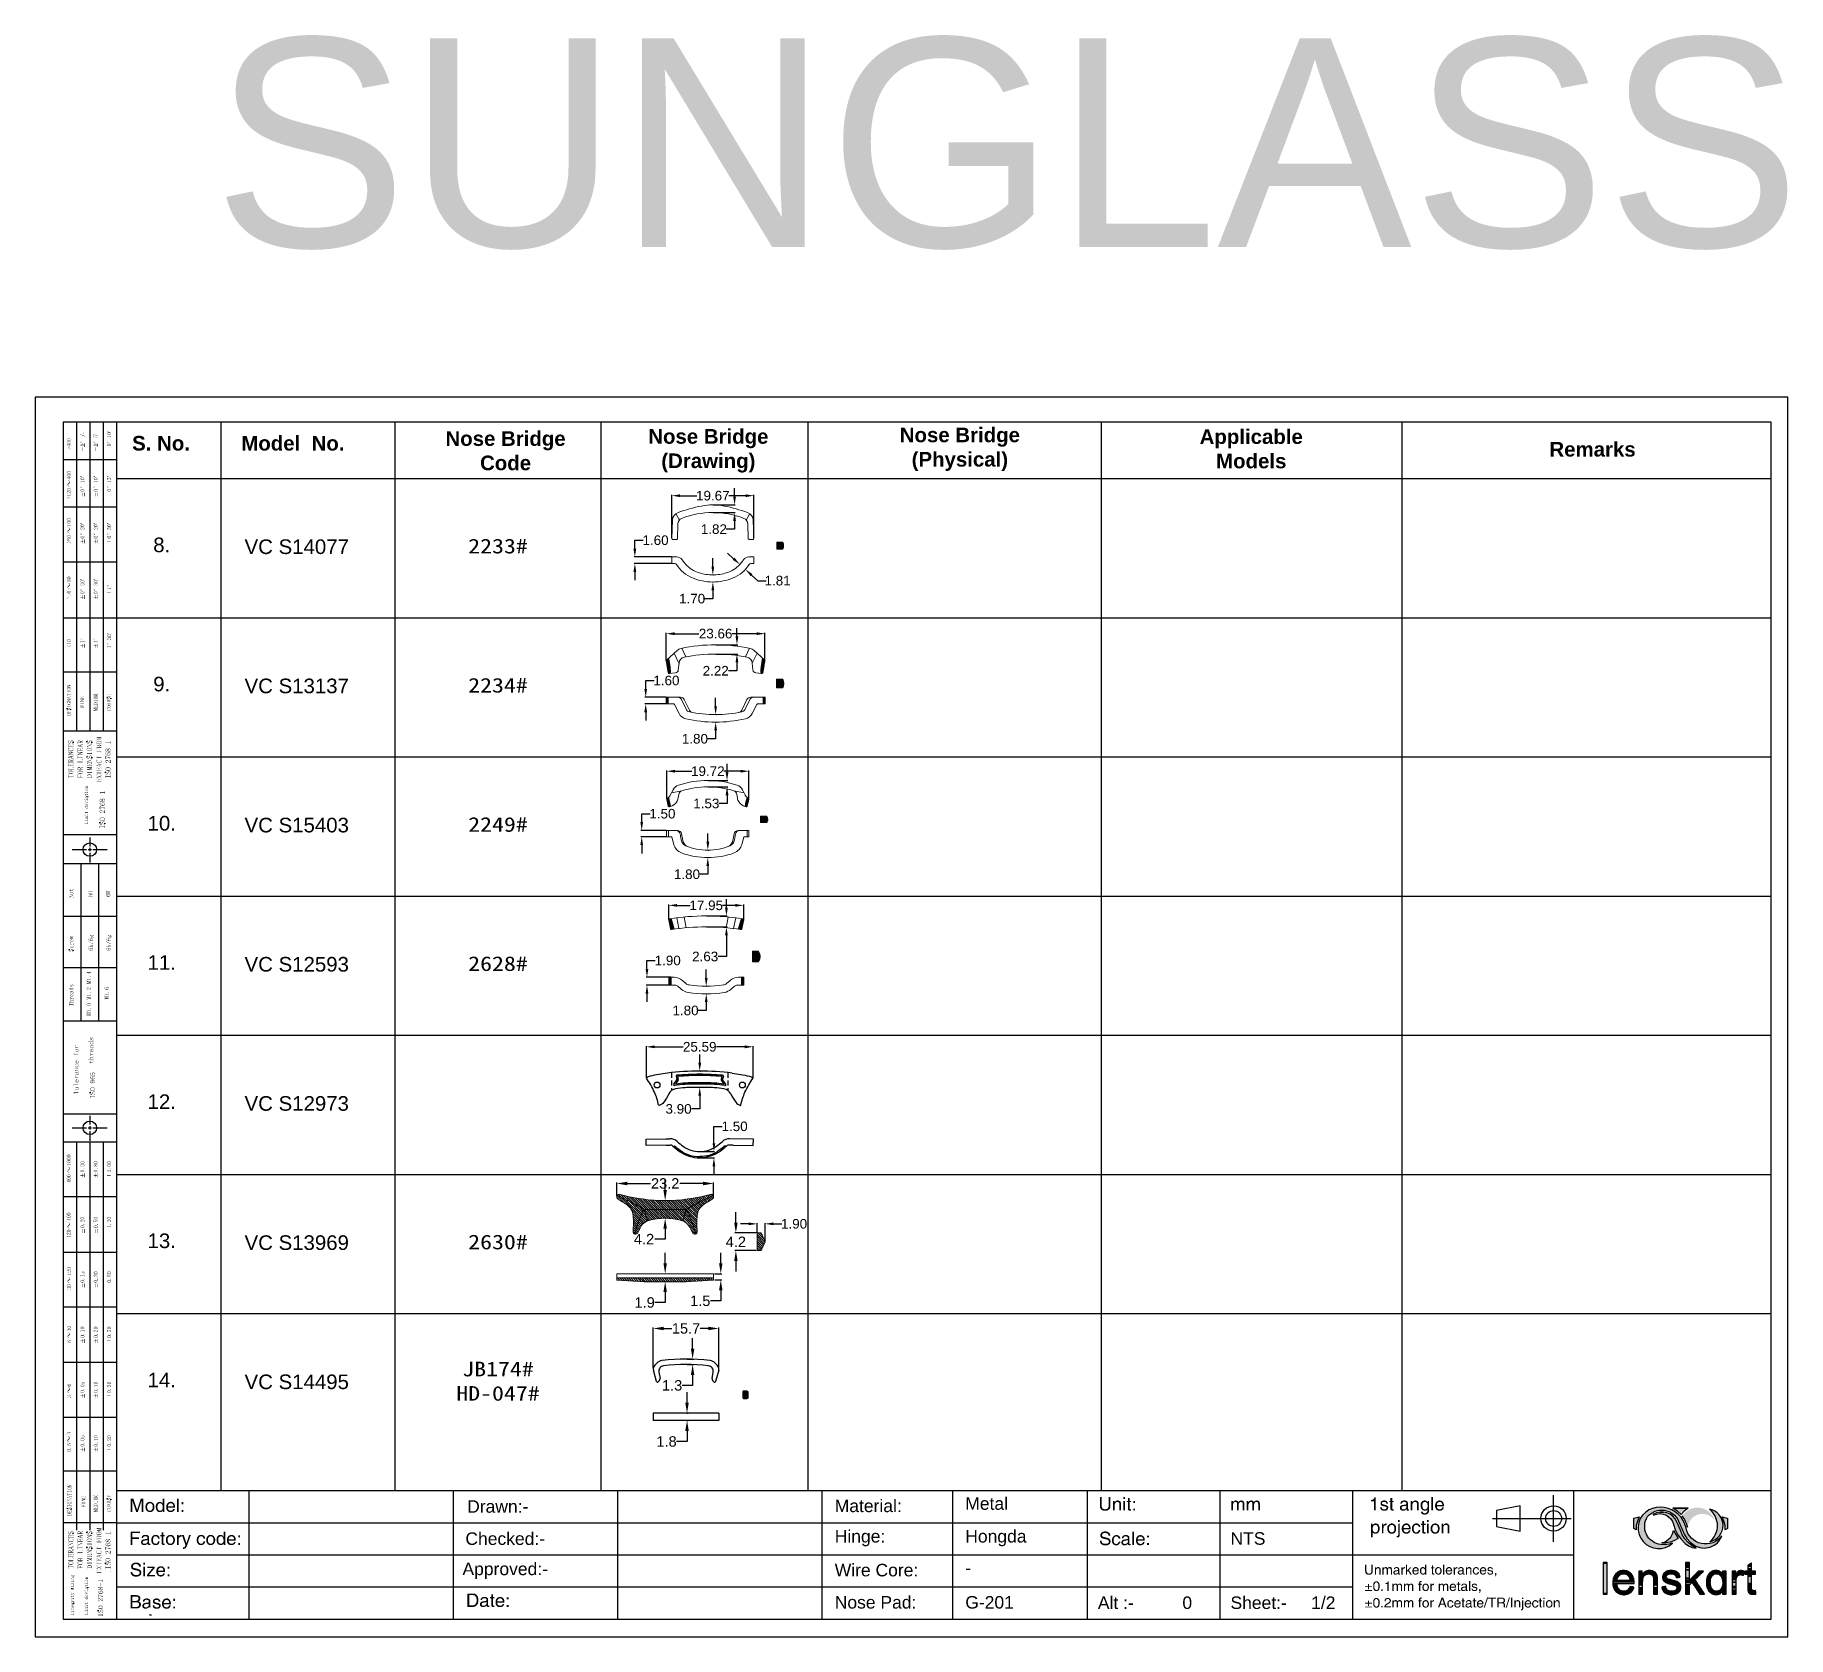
# Model space of a CAD drawing. Header units: inches. Extents: x 3613 to 8393, y -2205 to -794.
# Drawn here: x 5756 to 6176, y -1185.6 to -801.9 of the extents above; entities that cross this region are included whole.
import ezdxf

# ---------------------------------------------------------------- set-up
doc = ezdxf.new("R2010")
doc.units = ezdxf.units.IN
doc.header["$MEASUREMENT"] = 0
doc.linetypes.add('HIDDEN2', pattern=[0.1875, 0.125, -0.0625])
for name, color, linetype in [('2', 1, 'Continuous'), ('Dimension', 3, 'Continuous'), ('Hidden Line', 1, 'HIDDEN2')]:
    doc.layers.add(name, color=color, linetype=linetype)
doc.styles.get("Standard").update_dxf_attribs({"font": 'arial.ttf'})
doc.dimstyles.new('Standard$0', dxfattribs={"dimtxt": 2.3, "dimasz": 2, "dimexe": 1, "dimexo": 1, "dimgap": 1, "dimtad": 0, "dimtih": 1, "dimtoh": 1, "dimdec": 1, "dimzin": 0, "dimdsep": 46, "dimtxsty": 'Standard', "dimcen": 0, "dimclrd": 4, "dimclre": 4, "dimclrt": 4, "dimadec": 1, "dimazin": 0, "dimtfac": 1, "dimtdec": 1, "dimtofl": 0, "dimtmove": 0, "dimatfit": 0, "dimfxl": 1, "dimtolj": 1, "dimtzin": 0, "dimarcsym": 0})
pattern_1 = [(135, (-356.43895, -276.12792), (-0.265165043, -0.265165043), [])]

msp = doc.modelspace()

# ---------------------------------------------------------------- texts
at = {"color": 1, "insert": (5988.826, -828.012), "char_height": 50, "width": 397.12117, "attachment_point": 5}
msp.add_mtext('SUNGLASS', dxfattribs=at)
at = {"width": 34.34827, "attachment_point": 5}
for s, insert, char_height in [('{\\fArial|b1|i0|c0|p34;S. No.}', (5786.165, -899.713), 3.5), ('{\\fArial|b1|i0|c0|p34;Model  No.}', (5817.751, -899.713), 3.5), ('{\\fArial|b1|i0|c0|p34;Nose Bridge Code}', (5868.708, -901.512), 3.5), ('{\\fArial|b1|i0|c0|p34;Nose Bridge (Drawing)}', (5917.299, -901.512), 3.5), ('{\\fArial|b1|i0|c0|p34;Nose Bridge (Physical)}', (5977.563, -901.141), 3.5), ('{\\fArial|b1|i0|c0|p34;Applicable Models}', (6047.378, -901.056), 3.5), ('{\\fArial|b1|i0|c0|p34;Remarks}', (6129.157, -901.161), 3.5), ('8.', (5786.327, -924.063), 3.5), ('VC S14077', (5818.674, -924.504), 3.5), ('{\\fSimSun|b1|i0|c0|p2;\\W1.2;2233\\fSimSun|b1|i0|c134|p2;#}', (5866.893, -924.359), 3.5), ('9.', (5786.327, -957.405), 3.5), ('VC S13137', (5818.674, -957.846), 3.5), ('{\\fSimSun|b1|i0|c0|p2;\\W1.2;2234\\fSimSun|b1|i0|c134|p2;#}', (5866.893, -957.701), 3.5), ('10.', (5786.327, -990.747), 3.5), ('VC S15403', (5818.674, -991.188), 3.5), ('{\\fSimSun|b1|i0|c0|p2;\\W1.2;2249\\fSimSun|b1|i0|c134|p2;#}', (5866.893, -991.043), 3.5), ('11.', (5786.327, -1024.088), 3.5), ('VC S12593', (5818.674, -1024.529), 3.5), ('{\\fSimSun|b1|i0|c0|p2;\\W1.2;2628\\fSimSun|b1|i0|c134|p2;#}', (5866.893, -1024.385), 3.5), ('12.', (5786.327, -1057.43), 3.5), ('VC S12973', (5818.674, -1057.871), 3.5), ('13.', (5786.327, -1090.772), 3.5), ('VC S13969', (5818.674, -1091.213), 3.5), ('{\\fSimSun|b1|i0|c0|p2;\\W1.2;2630\\fSimSun|b1|i0|c134|p2;#}', (5866.893, -1091.068), 3.5), ('{\\fSimSun|b1|i0|c0|p2;\\W1.2;JB174\\fSimSun|b1|i0|c134|p2;#\\fSimSun|b1|i0|c0|p2;\\PHD-047#}', (5866.893, -1124.41), 3.5), ('14.', (5786.327, -1124.114), 3.5), ('VC S14495', (5818.674, -1124.555), 3.5), ('Drawn:-', (5866.835, -1154.408), 2.9997), ('\\pxql;Material:', (5964.755, -1154.264), 2.99966), ('\\pxql;Metal ', (5996.031, -1153.709), 2.99966), ('Checked:-', (5868.631, -1162.125), 2.9997), ('\\pxql;Hinge:', (5964.755, -1161.981), 2.99966), ('\\pxql;Hongda', (5996.031, -1161.981), 2.99966), ('\\pxql;NTS', (6059.572, -1162.081), 2.9997), ('Approved:-', (5868.631, -1169.798), 2.9997), ('\\pxql; Wire Core:', (5963.587, -1169.654), 2.99966), ('\\pxql;-', (5996.031, -1169.099), 2.9997), ('\\pxql;Nose Pad:', (5964.755, -1177.371), 2.99966), ('\\pxql;G-201', (5996.031, -1177.371), 2.99966), ('\\pxql;Alt :-          0', (6027.799, -1177.471), 2.99966), ('\\pxql;Sheet:-     1/2', (6059.572, -1177.471), 2.99966)]:
    msp.add_mtext(s, dxfattribs=dict(at, insert=insert, char_height=char_height))

# ---------------------------------------------------------------- blocks, each defined once
blk = doc.blocks.new('*D320')
at = {"color": 0, "lineweight": -2, "transparency": 16777216}
for p, q in [((5899.69, -924.93), (5899.69, -922.93)), ((5899.69, -922.93), (5901.69, -922.93)), ((5908.49, -926.93), (5899.51, -926.93)), ((5908.49, -928.53), (5899.51, -928.53)), ((5899.69, -930.53), (5899.69, -932.53))]:
    blk.add_line(p, q, dxfattribs=at)
at = {"color": 0, "transparency": 16777216}
for points in [[(5899.35, -924.93), (5900.02, -924.93), (5899.69, -926.93)], [(5899.35, -930.53), (5900.02, -930.53), (5899.69, -928.53)]]:
    blk.add_solid(points, dxfattribs=at)
at = {"layer": 'Defpoints', "color": 0, "transparency": 16777216}
for p in [(5908.55, -926.93), (5899.69, -928.53), (5908.55, -928.53)]:
    blk.add_point(p, dxfattribs=at)
at = {"color": 0, "lineweight": 9, "transparency": 16777216, "insert": (5904.65, -922.93), "char_height": 2.3, "attachment_point": 5}
blk.add_mtext('\\A1;1.60', dxfattribs=at)
blk = doc.blocks.new('*D361')
at = {"color": 0, "lineweight": -2, "transparency": 16777216}
for p, q in [((5908.53, -922.45), (5908.53, -912.08)), ((5910.53, -912.26), (5914.51, -912.26)), ((5926.21, -912.26), (5922.23, -912.26)), ((5928.21, -922.45), (5928.21, -912.08))]:
    blk.add_line(p, q, dxfattribs=at)
at = {"color": 0, "transparency": 16777216}
for points in [[(5910.53, -911.93), (5910.53, -912.59), (5908.53, -912.26)], [(5926.21, -911.93), (5926.21, -912.59), (5928.21, -912.26)]]:
    blk.add_solid(points, dxfattribs=at)
at = {"layer": 'Defpoints', "color": 0, "transparency": 16777216}
for p in [(5928.21, -912.26), (5908.53, -922.51), (5928.21, -922.51)]:
    blk.add_point(p, dxfattribs=at)
at = {"color": 0, "lineweight": 9, "transparency": 16777216, "insert": (5918.37, -912.26), "char_height": 2.3, "attachment_point": 5}
blk.add_mtext('\\A1;19.67', dxfattribs=at)
blk = doc.blocks.new('*D313')
at = {"color": 0, "lineweight": -2, "transparency": 16777216}
for p, q in [((5907.21, -951.73), (5907.21, -945.13)), ((5909.21, -945.31), (5915.05, -945.31)), ((5928.87, -945.31), (5923.03, -945.31)), ((5930.87, -951.73), (5930.87, -945.13))]:
    blk.add_line(p, q, dxfattribs=at)
at = {"color": 0, "transparency": 16777216}
for points in [[(5909.21, -944.98), (5909.21, -945.65), (5907.21, -945.31)], [(5928.87, -944.98), (5928.87, -945.65), (5930.87, -945.31)]]:
    blk.add_solid(points, dxfattribs=at)
at = {"layer": 'Defpoints', "color": 0, "transparency": 16777216}
for p in [(5930.87, -945.31), (5907.21, -951.79), (5930.87, -951.79)]:
    blk.add_point(p, dxfattribs=at)
at = {"color": 0, "lineweight": 9, "transparency": 16777216, "insert": (5919.04, -945.31), "char_height": 2.3, "attachment_point": 5}
blk.add_mtext('\\A1;23.66', dxfattribs=at)
blk = doc.blocks.new('*D314')
at = {"color": 0, "lineweight": -2, "transparency": 16777216}
for p, q in [((5902.29, -958.54), (5902.29, -956.54)), ((5902.29, -956.54), (5904.29, -956.54)), ((5907.15, -960.54), (5902.11, -960.54)), ((5907.15, -962.14), (5902.11, -962.14)), ((5902.29, -964.14), (5902.29, -966.14))]:
    blk.add_line(p, q, dxfattribs=at)
at = {"color": 0, "transparency": 16777216}
for points in [[(5901.95, -958.54), (5902.62, -958.54), (5902.29, -960.54)], [(5901.95, -964.14), (5902.62, -964.14), (5902.29, -962.14)]]:
    blk.add_solid(points, dxfattribs=at)
at = {"layer": 'Defpoints', "color": 0, "transparency": 16777216}
for p in [(5902.29, -960.54), (5907.21, -960.54), (5907.21, -962.14)]:
    blk.add_point(p, dxfattribs=at)
at = {"color": 0, "lineweight": 9, "transparency": 16777216, "insert": (5907.25, -956.54), "char_height": 2.3, "attachment_point": 5}
blk.add_mtext('\\A1;1.60', dxfattribs=at)
blk = doc.blocks.new('*D315')
at = {"color": 0, "lineweight": -2, "transparency": 16777216}
for p, q in [((5924.15, -945.97), (5924.15, -943.97)), ((5919.1, -947.97), (5924.33, -947.97)), ((5919.1, -950.19), (5924.33, -950.19)), ((5924.15, -952.19), (5924.15, -954.19)), ((5924.15, -954.19), (5922.15, -954.19))]:
    blk.add_line(p, q, dxfattribs=at)
at = {"color": 0, "transparency": 16777216}
for points in [[(5923.82, -945.97), (5924.48, -945.97), (5924.15, -947.97)], [(5923.82, -952.19), (5924.48, -952.19), (5924.15, -950.19)]]:
    blk.add_solid(points, dxfattribs=at)
at = {"layer": 'Defpoints', "color": 0, "transparency": 16777216}
for p in [(5919.04, -947.97), (5919.04, -950.19), (5924.15, -950.19)]:
    blk.add_point(p, dxfattribs=at)
at = {"color": 0, "lineweight": 9, "transparency": 16777216, "insert": (5919.06, -954.19), "char_height": 2.3, "attachment_point": 5}
blk.add_mtext('\\A1;2.22', dxfattribs=at)
blk = doc.blocks.new('*D316')
at = {"color": 0, "lineweight": -2, "transparency": 16777216}
for p, q in [((5919.04, -962.7), (5919.04, -960.7)), ((5919.1, -964.7), (5919.22, -964.7)), ((5919.04, -968.5), (5919.04, -970.5)), ((5919.1, -966.5), (5919.22, -966.5)), ((5919.04, -970.5), (5917.04, -970.5))]:
    blk.add_line(p, q, dxfattribs=at)
at = {"color": 0, "transparency": 16777216}
for points in [[(5918.71, -962.7), (5919.38, -962.7), (5919.04, -964.7)], [(5918.71, -968.5), (5919.38, -968.5), (5919.04, -966.5)]]:
    blk.add_solid(points, dxfattribs=at)
at = {"layer": 'Defpoints', "color": 0, "transparency": 16777216}
for p in [(5919.04, -964.7), (5919.04, -966.5), (5919.04, -966.5)]:
    blk.add_point(p, dxfattribs=at)
at = {"color": 0, "lineweight": 9, "transparency": 16777216, "insert": (5914.08, -970.5), "char_height": 2.3, "attachment_point": 5}
blk.add_mtext('\\A1;1.80', dxfattribs=at)
blk = doc.blocks.new('*D317')
at = {"color": 0, "lineweight": -2, "transparency": 16777216}
for p, q in [((5923.58, -912.47), (5923.58, -910.47)), ((5918.43, -914.47), (5923.76, -914.47)), ((5918.43, -916.29), (5923.76, -916.29)), ((5923.58, -918.29), (5923.58, -920.29)), ((5923.58, -920.29), (5921.58, -920.29))]:
    blk.add_line(p, q, dxfattribs=at)
at = {"color": 0, "transparency": 16777216}
for points in [[(5923.24, -912.47), (5923.91, -912.47), (5923.58, -914.47)], [(5923.24, -918.29), (5923.91, -918.29), (5923.58, -916.29)]]:
    blk.add_solid(points, dxfattribs=at)
at = {"layer": 'Defpoints', "color": 0, "transparency": 16777216}
for p in [(5918.37, -914.47), (5918.37, -916.29), (5923.58, -916.29)]:
    blk.add_point(p, dxfattribs=at)
at = {"color": 0, "lineweight": 9, "transparency": 16777216, "insert": (5918.62, -920.29), "char_height": 2.3, "attachment_point": 5}
blk.add_mtext('\\A1;1.82', dxfattribs=at)
blk = doc.blocks.new('*D318')
at = {"color": 0, "lineweight": -2, "transparency": 16777216}
for p, q in [((5918.37, -929.23), (5918.37, -927.23)), ((5918.43, -931.23), (5918.55, -931.23)), ((5918.37, -934.93), (5918.37, -936.93)), ((5918.43, -932.93), (5918.55, -932.93)), ((5918.37, -936.93), (5916.37, -936.93))]:
    blk.add_line(p, q, dxfattribs=at)
at = {"color": 0, "transparency": 16777216}
for points in [[(5918.04, -929.23), (5918.71, -929.23), (5918.37, -931.23)], [(5918.04, -934.93), (5918.7, -934.93), (5918.37, -932.93)]]:
    blk.add_solid(points, dxfattribs=at)
at = {"layer": 'Defpoints', "color": 0, "transparency": 16777216}
for p in [(5918.37, -931.23), (5918.37, -932.93), (5918.37, -932.93)]:
    blk.add_point(p, dxfattribs=at)
at = {"color": 0, "lineweight": 9, "transparency": 16777216, "insert": (5913.41, -936.93), "char_height": 2.3, "attachment_point": 5}
blk.add_mtext('\\A1;1.70', dxfattribs=at)
blk = doc.blocks.new('*D319')
at = {"color": 0, "lineweight": -2, "transparency": 16777216}
for p, q in [((5923.36, -927.37), (5921.87, -926.03)), ((5924.88, -928.67), (5924.96, -928.58)), ((5926.22, -929.89), (5926.3, -929.8)), ((5927.66, -931.28), (5929.14, -932.62)), ((5929.14, -932.62), (5931.14, -932.62))]:
    blk.add_line(p, q, dxfattribs=at)
at = {"color": 0, "transparency": 16777216}
for points in [[(5923.58, -927.12), (5923.13, -927.62), (5924.84, -928.71)], [(5927.88, -931.03), (5927.43, -931.52), (5926.18, -929.93)]]:
    blk.add_solid(points, dxfattribs=at)
at = {"layer": 'Defpoints', "color": 0, "transparency": 16777216}
for p in [(5924.84, -928.71), (5926.18, -929.93), (5926.18, -929.93)]:
    blk.add_point(p, dxfattribs=at)
at = {"color": 0, "lineweight": 9, "transparency": 16777216, "insert": (5933.89, -932.62), "char_height": 2.3, "attachment_point": 5}
blk.add_mtext('\\A1;1.81', dxfattribs=at)
blk = doc.blocks.new('*D355')
at = {"color": 0, "lineweight": -2, "transparency": 16777216}
for p, q in [((5917.18, -995.16), (5917.19, -993.16)), ((5917.23, -998.96), (5917.34, -998.96)), ((5917.24, -997.16), (5917.35, -997.16)), ((5917.15, -1002.96), (5915.15, -1002.96)), ((5917.16, -1000.96), (5917.15, -1002.96))]:
    blk.add_line(p, q, dxfattribs=at)
at = {"color": 0, "transparency": 16777216}
for points in [[(5916.85, -995.16), (5917.52, -995.16), (5917.17, -997.16)], [(5916.82, -1000.96), (5917.49, -1000.96), (5917.16, -998.96)]]:
    blk.add_solid(points, dxfattribs=at)
at = {"layer": 'Defpoints', "color": 0, "transparency": 16777216}
for p in [(5917.16, -998.96), (5917.16, -998.96), (5917.17, -997.16)]:
    blk.add_point(p, dxfattribs=at)
at = {"color": 0, "lineweight": 9, "transparency": 16777216, "insert": (5912.18, -1002.96), "char_height": 2.3, "attachment_point": 5}
blk.add_mtext('\\A1;1.80', dxfattribs=at)
blk = doc.blocks.new('*D337')
at = {"color": 0, "lineweight": -2, "transparency": 16777216}
for p, q in [((5907.31, -984.91), (5907.31, -978.08)), ((5909.31, -978.26), (5913.32, -978.26)), ((5925.03, -978.26), (5921.02, -978.26)), ((5927.03, -984.91), (5927.03, -978.08))]:
    blk.add_line(p, q, dxfattribs=at)
at = {"color": 0, "transparency": 16777216}
for points in [[(5909.31, -977.92), (5909.31, -978.59), (5907.31, -978.26)], [(5925.03, -977.92), (5925.03, -978.59), (5927.03, -978.26)]]:
    blk.add_solid(points, dxfattribs=at)
at = {"layer": 'Defpoints', "color": 0, "transparency": 16777216}
for p in [(5927.03, -978.26), (5907.31, -984.97), (5927.03, -984.97)]:
    blk.add_point(p, dxfattribs=at)
at = {"color": 0, "lineweight": 9, "transparency": 16777216, "insert": (5917.17, -978.26), "char_height": 2.3, "attachment_point": 5}
blk.add_mtext('\\A1;19.72', dxfattribs=at)
blk = doc.blocks.new('*D338')
at = {"color": 0, "lineweight": -2, "transparency": 16777216}
for p, q in [((5921.77, -978.47), (5921.77, -976.47)), ((5917.23, -980.47), (5921.95, -980.47)), ((5917.23, -982), (5921.95, -982)), ((5921.77, -986), (5919.77, -986)), ((5921.77, -984), (5921.77, -986))]:
    blk.add_line(p, q, dxfattribs=at)
at = {"color": 0, "transparency": 16777216}
for points in [[(5921.44, -978.47), (5922.11, -978.47), (5921.77, -980.47)], [(5921.44, -984), (5922.11, -984), (5921.77, -982)]]:
    blk.add_solid(points, dxfattribs=at)
at = {"layer": 'Defpoints', "color": 0, "transparency": 16777216}
for p in [(5917.17, -980.47), (5917.17, -982), (5921.77, -982)]:
    blk.add_point(p, dxfattribs=at)
at = {"color": 0, "lineweight": 9, "transparency": 16777216, "insert": (5916.81, -986), "char_height": 2.3, "attachment_point": 5}
blk.add_mtext('\\A1;1.53', dxfattribs=at)
blk = doc.blocks.new('*D339')
at = {"color": 0, "lineweight": -2, "transparency": 16777216}
for p, q in [((5901.33, -990.45), (5901.33, -988.45)), ((5901.33, -988.45), (5903.33, -988.45)), ((5907.25, -992.45), (5901.15, -992.45)), ((5907.25, -993.95), (5901.15, -993.95)), ((5901.33, -995.95), (5901.33, -997.95))]:
    blk.add_line(p, q, dxfattribs=at)
at = {"color": 0, "transparency": 16777216}
for points in [[(5901, -990.45), (5901.66, -990.45), (5901.33, -992.45)], [(5901, -995.95), (5901.66, -995.95), (5901.33, -993.95)]]:
    blk.add_solid(points, dxfattribs=at)
at = {"layer": 'Defpoints', "color": 0, "transparency": 16777216}
for p in [(5901.33, -992.45), (5907.31, -992.45), (5907.31, -993.95)]:
    blk.add_point(p, dxfattribs=at)
at = {"color": 0, "lineweight": 9, "transparency": 16777216, "insert": (5906.29, -988.45), "char_height": 2.3, "attachment_point": 5}
blk.add_mtext('\\A1;1.50', dxfattribs=at)
blk = doc.blocks.new('fr')
at = {"transparency": 33554559}
for points in [[(1488.16, -437.24), (1488.16, -444.82), (1489.15, -444.82), (1489.15, -437.24)], [(1498.94, -439.18), (1498.94, -439.23), (1498.72, -439.23), (1498.67, -439.27), (1498.58, -439.27), (1498.54, -439.32), (1498.45, -439.32), (1498.4, -439.36), (1498.31, -439.41), (1498.27, -439.41), (1498.22, -439.45), (1498.18, -439.45), (1498.09, -439.54), (1498.04, -439.54), (1497.95, -439.59), (1497.95, -439.63), (1497.9, -439.63), (1497.86, -439.68), (1497.86, -439.72), (1497.81, -439.72), (1497.81, -439.77), (1497.77, -439.77), (1497.77, -439.81), (1497.72, -439.86), (1497.68, -439.86), (1497.68, -439.9), (1497.63, -439.9), (1497.63, -439.95), (1497.59, -439.95), (1497.59, -439.99), (1497.54, -440.04), (1497.54, -440.08), (1497.5, -440.08), (1497.5, -439.32), (1496.69, -439.32), (1496.69, -444.82), (1497.59, -444.82), (1497.59, -441.8), (1497.63, -441.8), (1497.63, -441.26), (1497.68, -441.21), (1497.68, -441.03), (1497.72, -441.03), (1497.72, -440.85), (1497.81, -440.67), (1497.86, -440.62), (1497.86, -440.58), (1497.95, -440.49), (1497.95, -440.44), (1497.99, -440.44), (1498.04, -440.4), (1498.04, -440.35), (1498.09, -440.35), (1498.22, -440.22), (1498.27, -440.22), (1498.31, -440.17), (1498.4, -440.17), (1498.49, -440.08), (1498.58, -440.08), (1498.63, -440.04), (1498.76, -440.04), (1498.81, -439.99), (1499.35, -439.99), (1499.39, -440.04), (1499.53, -440.04), (1499.53, -440.08), (1499.62, -440.08), (1499.66, -440.13), (1499.71, -440.13), (1499.71, -440.17), (1499.8, -440.17), (1499.8, -440.22), (1499.85, -440.22), (1499.89, -440.26), (1499.89, -440.31), (1499.94, -440.31), (1499.98, -440.35), (1499.98, -440.4), (1500.07, -440.49), (1500.07, -440.53), (1500.12, -440.58), (1500.12, -440.67), (1500.21, -440.85), (1500.21, -444.82), (1501.15, -444.82), (1501.15, -440.76), (1501.11, -440.67), (1501.11, -440.49), (1501.06, -440.44), (1501.06, -440.31), (1501.02, -440.26), (1501.02, -440.17), (1500.97, -440.17), (1500.97, -440.04), (1500.93, -440.04), (1500.93, -439.99), (1500.88, -439.95), (1500.88, -439.9), (1500.84, -439.9), (1500.84, -439.86), (1500.79, -439.81), (1500.79, -439.77), (1500.75, -439.77), (1500.75, -439.72), (1500.7, -439.72), (1500.7, -439.68), (1500.66, -439.63), (1500.61, -439.63), (1500.61, -439.59), (1500.52, -439.54), (1500.48, -439.54), (1500.39, -439.45), (1500.34, -439.45), (1500.3, -439.41), (1500.25, -439.41), (1500.16, -439.36), (1500.12, -439.36), (1500.12, -439.32), (1500.03, -439.32), (1499.98, -439.27), (1499.85, -439.27), (1499.85, -439.23), (1499.57, -439.23), (1499.53, -439.18)], [(1504.04, -439.18), (1504, -439.23), (1503.77, -439.23), (1503.59, -439.32), (1503.46, -439.32), (1503.41, -439.36), (1503.37, -439.36), (1503.09, -439.5), (1503.05, -439.54), (1503, -439.54), (1502.82, -439.72), (1502.78, -439.72), (1502.78, -439.77), (1502.64, -439.9), (1502.64, -439.95), (1502.6, -439.95), (1502.6, -440.04), (1502.55, -440.04), (1502.55, -440.13), (1502.51, -440.13), (1502.51, -440.22), (1502.46, -440.22), (1502.46, -440.35), (1502.42, -440.35), (1502.42, -440.53), (1502.37, -440.53), (1502.37, -441.08), (1502.42, -441.12), (1502.42, -441.26), (1502.46, -441.26), (1502.46, -441.35), (1502.51, -441.35), (1502.51, -441.44), (1502.55, -441.44), (1502.55, -441.48), (1502.6, -441.53), (1502.6, -441.57), (1502.64, -441.57), (1502.64, -441.62), (1502.69, -441.62), (1502.69, -441.66), (1502.73, -441.66), (1502.73, -441.71), (1502.78, -441.71), (1502.78, -441.75), (1502.82, -441.75), (1502.82, -441.8), (1502.87, -441.8), (1502.87, -441.84), (1502.91, -441.84), (1502.91, -441.89), (1502.96, -441.89), (1503, -441.93), (1503.05, -441.93), (1503.05, -441.98), (1503.14, -441.98), (1503.14, -442.02), (1503.23, -442.02), (1503.32, -442.11), (1503.41, -442.11), (1503.41, -442.16), (1503.5, -442.16), (1503.55, -442.2), (1503.64, -442.2), (1503.68, -442.25), (1503.82, -442.25), (1503.86, -442.29), (1503.95, -442.29), (1504, -442.34), (1504.18, -442.34), (1504.18, -442.38), (1504.36, -442.38), (1504.36, -442.43), (1504.45, -442.43), (1504.54, -442.48), (1504.63, -442.48), (1504.67, -442.52), (1504.76, -442.52), (1504.85, -442.57), (1504.95, -442.57), (1505.04, -442.61), (1505.26, -442.66), (1505.31, -442.7), (1505.4, -442.7), (1505.4, -442.75), (1505.49, -442.75), (1505.53, -442.79), (1505.58, -442.79), (1505.58, -442.84), (1505.62, -442.84), (1505.71, -442.93), (1505.71, -442.97), (1505.76, -443.02), (1505.76, -443.06), (1505.8, -443.06), (1505.8, -443.29), (1505.85, -443.29), (1505.8, -443.33), (1505.8, -443.51), (1505.76, -443.51), (1505.76, -443.6), (1505.71, -443.65), (1505.71, -443.69), (1505.67, -443.69), (1505.67, -443.78), (1505.62, -443.78), (1505.58, -443.83), (1505.58, -443.87), (1505.53, -443.87), (1505.53, -443.92), (1505.49, -443.92), (1505.44, -443.96), (1505.4, -443.96), (1505.35, -444.01), (1505.31, -444.01), (1505.31, -444.05), (1505.22, -444.05), (1505.17, -444.1), (1504.99, -444.1), (1504.95, -444.15), (1504.13, -444.15), (1504.09, -444.1), (1503.95, -444.1), (1503.95, -444.05), (1503.82, -444.05), (1503.82, -444.01), (1503.77, -444.01), (1503.73, -443.96), (1503.68, -443.96), (1503.64, -443.92), (1503.59, -443.92), (1503.59, -443.87), (1503.55, -443.87), (1503.5, -443.83), (1503.5, -443.78), (1503.46, -443.78), (1503.46, -443.74), (1503.41, -443.74), (1503.41, -443.69), (1503.37, -443.69), (1503.37, -443.65), (1503.32, -443.6), (1503.32, -443.56), (1503.28, -443.51), (1503.28, -443.42), (1503.23, -443.42), (1503.23, -443.33), (1503.19, -443.33), (1503.19, -443.2), (1503.14, -443.15), (1503.14, -443.02), (1502.96, -443.02), (1502.91, -443.06), (1502.73, -443.06), (1502.69, -443.11), (1502.46, -443.11), (1502.37, -443.15), (1502.19, -443.15), (1502.19, -443.2), (1502.24, -443.2), (1502.24, -443.38), (1502.28, -443.38), (1502.28, -443.51), (1502.33, -443.56), (1502.33, -443.65), (1502.37, -443.69), (1502.37, -443.78), (1502.42, -443.78), (1502.42, -443.87), (1502.46, -443.87), (1502.46, -443.92), (1502.51, -443.96), (1502.51, -444.05), (1502.55, -444.05), (1502.55, -444.1), (1502.6, -444.1), (1502.6, -444.15), (1502.64, -444.15), (1502.64, -444.24), (1502.69, -444.24), (1502.78, -444.33), (1502.78, -444.37), (1502.82, -444.37), (1502.87, -444.42), (1502.87, -444.46), (1502.91, -444.46), (1502.91, -444.51), (1502.96, -444.51), (1503, -444.55), (1503.05, -444.55), (1503.09, -444.6), (1503.19, -444.64), (1503.23, -444.69), (1503.28, -444.69), (1503.41, -444.73), (1503.46, -444.78), (1504, -444.91), (1504.22, -444.91), (1504.4, -444.96), (1504.63, -444.96), (1504.81, -444.91), (1505.04, -444.91), (1505.4, -444.82), (1505.44, -444.82), (1505.58, -444.78), (1505.62, -444.73), (1505.76, -444.69), (1505.8, -444.69), (1505.89, -444.64), (1505.94, -444.6), (1506.03, -444.55), (1506.07, -444.51), (1506.12, -444.51), (1506.12, -444.46), (1506.16, -444.46), (1506.21, -444.42), (1506.21, -444.37), (1506.25, -444.37), (1506.39, -444.24), (1506.39, -444.19), (1506.43, -444.19), (1506.43, -444.15), (1506.48, -444.15), (1506.48, -444.1), (1506.52, -444.1), (1506.52, -444.01), (1506.57, -444.01), (1506.57, -443.96), (1506.62, -443.92), (1506.62, -443.87), (1506.66, -443.87), (1506.66, -443.74), (1506.71, -443.74), (1506.71, -443.6), (1506.75, -443.6), (1506.75, -443.33), (1506.8, -443.29), (1506.8, -443.06), (1506.75, -443.06), (1506.75, -442.79), (1506.71, -442.79), (1506.71, -442.66), (1506.66, -442.61), (1506.66, -442.57), (1506.62, -442.52), (1506.62, -442.48), (1506.57, -442.43), (1506.57, -442.38), (1506.52, -442.38), (1506.52, -442.34), (1506.48, -442.34), (1506.48, -442.25), (1506.43, -442.25), (1506.39, -442.2), (1506.34, -442.2), (1506.34, -442.16), (1506.3, -442.16), (1506.3, -442.11), (1506.25, -442.11), (1506.21, -442.02), (1506.12, -442.02), (1506.12, -441.98), (1506.07, -441.98), (1506.03, -441.93), (1505.98, -441.93), (1505.94, -441.89), (1505.89, -441.89), (1505.85, -441.84), (1505.76, -441.84), (1505.71, -441.8), (1505.62, -441.8), (1505.58, -441.75), (1505.49, -441.75), (1505.44, -441.71), (1505.31, -441.71), (1505.31, -441.66), (1505.17, -441.66), (1505.13, -441.62), (1504.99, -441.62), (1504.95, -441.57), (1504.85, -441.57), (1504.85, -441.53), (1504.72, -441.53), (1504.67, -441.48), (1504.49, -441.48), (1504.49, -441.44), (1504.36, -441.44), (1504.31, -441.39), (1504.22, -441.39), (1504.22, -441.35), (1504.04, -441.35), (1504.04, -441.3), (1503.86, -441.3), (1503.77, -441.26), (1503.73, -441.26), (1503.73, -441.21), (1503.64, -441.21), (1503.55, -441.12), (1503.5, -441.12), (1503.46, -441.08), (1503.46, -441.03), (1503.41, -441.03), (1503.37, -440.94), (1503.32, -440.9), (1503.32, -440.81), (1503.28, -440.81), (1503.28, -440.49), (1503.32, -440.44), (1503.32, -440.4), (1503.37, -440.35), (1503.37, -440.31), (1503.41, -440.31), (1503.46, -440.26), (1503.46, -440.22), (1503.5, -440.22), (1503.59, -440.13), (1503.64, -440.13), (1503.64, -440.08), (1503.73, -440.08), (1503.73, -440.04), (1503.86, -440.04), (1503.91, -439.99), (1504.13, -439.99), (1504.18, -439.95), (1504.72, -439.95), (1504.76, -439.99), (1504.95, -439.99), (1504.99, -440.04), (1505.08, -440.04), (1505.08, -440.08), (1505.17, -440.08), (1505.17, -440.13), (1505.22, -440.13), (1505.26, -440.17), (1505.31, -440.17), (1505.31, -440.22), (1505.35, -440.22), (1505.44, -440.31), (1505.44, -440.35), (1505.49, -440.35), (1505.49, -440.4), (1505.53, -440.44), (1505.53, -440.49), (1505.58, -440.53), (1505.58, -440.58), (1505.62, -440.62), (1505.62, -440.81), (1505.67, -440.81), (1505.67, -440.85), (1505.85, -440.85), (1505.85, -440.81), (1506.16, -440.81), (1506.21, -440.76), (1506.52, -440.76), (1506.52, -440.72), (1506.57, -440.72), (1506.57, -440.62), (1506.52, -440.62), (1506.52, -440.44), (1506.48, -440.4), (1506.48, -440.26), (1506.43, -440.26), (1506.43, -440.17), (1506.39, -440.13), (1506.39, -440.04), (1506.34, -440.04), (1506.34, -439.99), (1506.3, -439.99), (1506.3, -439.9), (1506.25, -439.9), (1506.25, -439.86), (1506.07, -439.68), (1505.98, -439.63), (1505.89, -439.54), (1505.8, -439.5), (1505.76, -439.45), (1505.71, -439.45), (1505.53, -439.36), (1505.44, -439.36), (1505.4, -439.32), (1505.31, -439.32), (1505.17, -439.27), (1505.08, -439.23), (1504.81, -439.23), (1504.76, -439.18)], [(1520.97, -439.18), (1520.92, -439.23), (1520.79, -439.23), (1520.74, -439.27), (1520.65, -439.27), (1520.65, -439.32), (1520.61, -439.32), (1520.56, -439.36), (1520.52, -439.36), (1520.52, -439.41), (1520.47, -439.41), (1520.24, -439.63), (1520.24, -439.68), (1520.2, -439.68), (1520.2, -439.72), (1520.11, -439.81), (1520.11, -439.86), (1520.06, -439.86), (1520.06, -439.9), (1520.02, -439.95), (1520.02, -439.99), (1519.97, -440.04), (1519.97, -440.08), (1519.93, -440.13), (1519.93, -439.32), (1519.07, -439.32), (1519.07, -444.82), (1520.02, -444.82), (1520.02, -441.57), (1520.06, -441.48), (1520.06, -441.17), (1520.2, -440.76), (1520.29, -440.62), (1520.34, -440.53), (1520.34, -440.49), (1520.43, -440.44), (1520.47, -440.4), (1520.52, -440.35), (1520.52, -440.31), (1520.56, -440.31), (1520.61, -440.26), (1520.65, -440.26), (1520.65, -440.22), (1520.74, -440.22), (1520.79, -440.17), (1521.01, -440.17), (1521.06, -440.13), (1521.19, -440.13), (1521.19, -440.17), (1521.42, -440.17), (1521.46, -440.22), (1521.51, -440.22), (1521.51, -440.26), (1521.6, -440.26), (1521.64, -440.31), (1521.69, -440.31), (1521.73, -440.35), (1521.78, -440.31), (1521.78, -440.22), (1521.82, -440.22), (1521.82, -440.13), (1521.87, -440.08), (1521.87, -439.99), (1521.91, -439.95), (1521.91, -439.86), (1521.96, -439.86), (1521.96, -439.77), (1522.01, -439.72), (1522.01, -439.63), (1522.05, -439.59), (1522.05, -439.45), (1521.96, -439.45), (1521.96, -439.41), (1521.91, -439.41), (1521.87, -439.36), (1521.82, -439.36), (1521.78, -439.32), (1521.69, -439.32), (1521.69, -439.27), (1521.6, -439.27), (1521.51, -439.23), (1521.33, -439.23), (1521.33, -439.18)], [(1523.72, -437.38), (1523.68, -437.42), (1523.63, -437.42), (1523.63, -437.47), (1523.58, -437.47), (1523.49, -437.51), (1523.45, -437.56), (1523.36, -437.6), (1523.31, -437.6), (1523.22, -437.69), (1523.18, -437.69), (1523.04, -437.83), (1522.95, -437.83), (1522.91, -437.87), (1522.86, -437.87), (1522.86, -437.92), (1522.82, -437.92), (1522.82, -439.32), (1522.1, -439.32), (1522.1, -440.04), (1522.82, -440.04), (1522.82, -444.01), (1522.86, -444.01), (1522.86, -444.19), (1522.91, -444.24), (1522.91, -444.33), (1522.95, -444.37), (1522.95, -444.42), (1523.04, -444.51), (1523.04, -444.55), (1523.09, -444.55), (1523.22, -444.69), (1523.4, -444.78), (1523.49, -444.78), (1523.54, -444.82), (1523.63, -444.82), (1523.68, -444.87), (1524.53, -444.87), (1524.58, -444.82), (1524.71, -444.82), (1524.76, -444.78), (1524.8, -444.78), (1524.76, -444.73), (1524.76, -444.51), (1524.71, -444.46), (1524.71, -444.24), (1524.67, -444.19), (1524.67, -443.96), (1524.58, -443.96), (1524.53, -444.01), (1524.08, -444.01), (1524.08, -443.96), (1523.95, -443.96), (1523.9, -443.92), (1523.9, -443.87), (1523.86, -443.87), (1523.86, -443.83), (1523.81, -443.83), (1523.81, -443.78), (1523.77, -443.78), (1523.77, -443.69), (1523.72, -443.69), (1523.72, -440.04), (1524.67, -440.04), (1524.67, -439.32), (1523.72, -439.32)]]:
    blk.add_hatch(color=256, dxfattribs=at).paths.add_polyline_path(points)
h = blk.add_hatch(color=256, dxfattribs=at)
h.paths.add_polyline_path([(1495.51, -441.57), (1495.51, -441.26), (1495.47, -441.26), (1495.47, -441.12), (1495.42, -441.03), (1495.42, -440.94), (1495.38, -440.9), (1495.38, -440.81), (1495.33, -440.76), (1495.33, -440.67), (1495.29, -440.62), (1495.24, -440.53), (1495.24, -440.44), (1495.2, -440.4), (1495.2, -440.35), (1495.15, -440.35), (1495.11, -440.26), (1495.11, -440.22), (1495.02, -440.13), (1495.02, -440.08), (1494.97, -440.08), (1494.97, -440.04), (1494.93, -440.04), (1494.93, -439.99), (1494.88, -439.99), (1494.88, -439.95), (1494.61, -439.68), (1494.56, -439.68), (1494.47, -439.59), (1494.43, -439.59), (1494.34, -439.5), (1494.29, -439.5), (1494.2, -439.45), (1494.16, -439.41), (1494.07, -439.36), (1493.98, -439.36), (1493.93, -439.32), (1493.84, -439.27), (1493.8, -439.27), (1493.66, -439.23), (1493.44, -439.23), (1493.3, -439.18), (1492.71, -439.18), (1492.62, -439.23), (1492.44, -439.23), (1492.31, -439.27), (1492.26, -439.27), (1492.13, -439.32), (1492.13, -439.36), (1491.99, -439.36), (1491.95, -439.41), (1491.86, -439.45), (1491.81, -439.5), (1491.72, -439.5), (1491.63, -439.59), (1491.5, -439.68), (1491.41, -439.77), (1491.36, -439.77), (1491.36, -439.81), (1491.32, -439.81), (1491.32, -439.86), (1491.27, -439.86), (1491.23, -439.9), (1491.23, -439.95), (1491.18, -439.95), (1491.18, -439.99), (1491.13, -439.99), (1491.13, -440.04), (1491.09, -440.04), (1491.09, -440.08), (1491.04, -440.13), (1491.04, -440.17), (1491, -440.17), (1491, -440.26), (1490.95, -440.26), (1490.91, -440.35), (1490.91, -440.4), (1490.86, -440.4), (1490.86, -440.44), (1490.82, -440.49), (1490.82, -440.53), (1490.77, -440.62), (1490.73, -440.67), (1490.73, -440.76), (1490.68, -440.76), (1490.68, -440.85), (1490.64, -440.9), (1490.64, -441.03), (1490.59, -441.03), (1490.59, -441.21), (1490.55, -441.26), (1490.55, -441.53), (1490.5, -441.57), (1490.5, -442.66), (1490.55, -442.79), (1490.55, -442.88), (1490.59, -442.97), (1490.59, -443.11), (1490.64, -443.15), (1490.64, -443.29), (1490.68, -443.29), (1490.68, -443.38), (1490.73, -443.42), (1490.77, -443.51), (1490.77, -443.6), (1490.82, -443.6), (1490.82, -443.69), (1490.86, -443.69), (1490.86, -443.78), (1490.91, -443.78), (1490.91, -443.83), (1491, -443.92), (1491, -443.96), (1491.04, -443.96), (1491.04, -444.01), (1491.09, -444.05), (1491.13, -444.05), (1491.13, -444.15), (1491.18, -444.15), (1491.18, -444.19), (1491.23, -444.19), (1491.23, -444.24), (1491.27, -444.24), (1491.32, -444.33), (1491.36, -444.37), (1491.45, -444.42), (1491.5, -444.46), (1491.59, -444.51), (1491.63, -444.55), (1491.72, -444.6), (1491.77, -444.6), (1491.86, -444.64), (1491.9, -444.69), (1491.99, -444.73), (1492.04, -444.73), (1492.31, -444.82), (1492.35, -444.82), (1492.62, -444.91), (1492.94, -444.91), (1492.99, -444.96), (1493.26, -444.96), (1493.3, -444.91), (1493.62, -444.91), (1493.71, -444.87), (1493.75, -444.87), (1494.02, -444.78), (1494.07, -444.78), (1494.16, -444.73), (1494.2, -444.73), (1494.29, -444.69), (1494.34, -444.64), (1494.43, -444.6), (1494.47, -444.6), (1494.56, -444.55), (1494.61, -444.51), (1494.7, -444.46), (1494.75, -444.42), (1494.84, -444.37), (1494.88, -444.33), (1494.93, -444.24), (1494.97, -444.24), (1494.97, -444.19), (1495.02, -444.19), (1495.02, -444.15), (1495.06, -444.15), (1495.06, -444.1), (1495.15, -444.01), (1495.15, -443.96), (1495.2, -443.96), (1495.2, -443.92), (1495.24, -443.87), (1495.24, -443.83), (1495.29, -443.83), (1495.29, -443.74), (1495.33, -443.69), (1495.42, -443.51), (1495.42, -443.42), (1495.47, -443.42), (1495.47, -443.29), (1495.51, -443.29), (1495.51, -443.15), (1495.38, -443.15), (1495.29, -443.11), (1495.06, -443.11), (1494.97, -443.06), (1494.66, -443.06), (1494.61, -443.02), (1494.56, -443.02), (1494.56, -443.11), (1494.52, -443.11), (1494.52, -443.2), (1494.47, -443.2), (1494.47, -443.29), (1494.43, -443.33), (1494.43, -443.38), (1494.38, -443.42), (1494.29, -443.6), (1494.25, -443.6), (1494.2, -443.69), (1494.16, -443.74), (1494.16, -443.78), (1494.11, -443.78), (1494.11, -443.83), (1494.07, -443.83), (1493.98, -443.92), (1493.93, -443.92), (1493.89, -443.96), (1493.84, -443.96), (1493.84, -444.01), (1493.8, -444.01), (1493.75, -444.05), (1493.66, -444.05), (1493.62, -444.1), (1493.53, -444.1), (1493.48, -444.15), (1492.71, -444.15), (1492.71, -444.1), (1492.58, -444.1), (1492.58, -444.05), (1492.44, -444.05), (1492.44, -444.01), (1492.35, -444.01), (1492.35, -443.96), (1492.31, -443.96), (1492.26, -443.92), (1492.22, -443.92), (1492.13, -443.83), (1492.08, -443.83), (1492.08, -443.78), (1492.04, -443.78), (1492.04, -443.74), (1491.99, -443.69), (1491.95, -443.69), (1491.86, -443.51), (1491.81, -443.51), (1491.77, -443.42), (1491.72, -443.38), (1491.72, -443.29), (1491.68, -443.29), (1491.68, -443.2), (1491.63, -443.2), (1491.63, -443.11), (1491.59, -443.11), (1491.59, -442.97), (1491.54, -442.88), (1491.54, -442.84), (1491.5, -442.79), (1491.5, -442.48), (1491.45, -442.48), (1491.45, -442.29), (1495.56, -442.29), (1495.56, -441.57)])
h.paths.add_polyline_path([(1494.56, -441.26), (1494.56, -441.53), (1491.5, -441.53), (1491.5, -441.35), (1491.54, -441.35), (1491.54, -441.12), (1491.59, -441.12), (1491.59, -441.03), (1491.63, -440.99), (1491.63, -440.9), (1491.68, -440.85), (1491.68, -440.81), (1491.72, -440.76), (1491.72, -440.72), (1491.77, -440.67), (1491.77, -440.62), (1491.81, -440.62), (1491.86, -440.53), (1491.9, -440.49), (1491.9, -440.44), (1491.99, -440.4), (1491.99, -440.35), (1492.04, -440.35), (1492.08, -440.26), (1492.13, -440.26), (1492.22, -440.17), (1492.26, -440.17), (1492.31, -440.13), (1492.35, -440.13), (1492.35, -440.08), (1492.44, -440.08), (1492.44, -440.04), (1492.53, -440.04), (1492.58, -439.99), (1492.71, -439.99), (1492.8, -439.95), (1493.35, -439.95), (1493.39, -439.99), (1493.53, -439.99), (1493.57, -440.04), (1493.66, -440.04), (1493.71, -440.08), (1493.75, -440.08), (1493.8, -440.13), (1493.84, -440.13), (1493.89, -440.17), (1493.98, -440.22), (1493.98, -440.26), (1494.02, -440.26), (1494.07, -440.35), (1494.11, -440.35), (1494.11, -440.4), (1494.16, -440.4), (1494.2, -440.44), (1494.2, -440.49), (1494.25, -440.53), (1494.29, -440.62), (1494.34, -440.62), (1494.34, -440.67), (1494.38, -440.72), (1494.38, -440.76), (1494.43, -440.81), (1494.43, -440.9), (1494.47, -440.94), (1494.47, -441.03), (1494.52, -441.12), (1494.52, -441.26)], flags=0)
h = blk.add_hatch(color=256, dxfattribs=at)
h.paths.add_polyline_path([(1510.54, -441.98), (1510.54, -441.93), (1510.5, -441.93), (1510.5, -441.84), (1510.45, -441.84), (1510.41, -441.75), (1510.36, -441.71), (1510.36, -441.66), (1510.32, -441.66), (1510.32, -441.57), (1510.27, -441.57), (1510.27, -441.53), (1510.23, -441.48), (1510.23, -441.44), (1510.18, -441.44), (1510.18, -441.39), (1510.14, -441.35), (1510.14, -441.3), (1510.18, -441.3), (1510.63, -440.85), (1510.68, -440.85), (1510.68, -440.81), (1510.72, -440.81), (1510.72, -440.76), (1510.77, -440.76), (1510.81, -440.72), (1510.86, -440.62), (1510.9, -440.58), (1510.99, -440.53), (1510.99, -440.49), (1511.08, -440.44), (1511.08, -440.4), (1511.13, -440.35), (1511.17, -440.35), (1511.17, -440.31), (1511.22, -440.26), (1511.26, -440.26), (1511.26, -440.22), (1511.31, -440.22), (1511.35, -440.17), (1511.35, -440.13), (1511.4, -440.13), (1511.4, -440.08), (1511.44, -440.08), (1511.49, -440.04), (1511.49, -439.99), (1511.53, -439.99), (1511.53, -439.95), (1511.58, -439.95), (1511.58, -439.9), (1511.62, -439.9), (1511.94, -439.59), (1511.99, -439.54), (1512.03, -439.54), (1512.03, -439.5), (1512.08, -439.5), (1512.08, -439.45), (1512.12, -439.41), (1512.17, -439.41), (1512.17, -439.36), (1512.21, -439.36), (1512.21, -439.32), (1510.99, -439.32), (1510.99, -439.36), (1510.95, -439.41), (1510.9, -439.41), (1510.9, -439.45), (1510.86, -439.45), (1510.86, -439.5), (1510.81, -439.5), (1510.81, -439.54), (1510.72, -439.63), (1510.68, -439.63), (1510.68, -439.68), (1510.63, -439.68), (1510.63, -439.72), (1510.45, -439.9), (1510.41, -439.9), (1510.41, -439.95), (1510.36, -439.95), (1510.36, -439.99), (1510.14, -440.22), (1510.14, -440.26), (1510.09, -440.26), (1509.95, -440.4), (1509.95, -440.44), (1509.86, -440.49), (1509.86, -440.53), (1509.82, -440.53), (1509.73, -440.62), (1509.68, -440.72), (1509.59, -440.76), (1509.59, -440.81), (1509.55, -440.81), (1509.55, -440.85), (1509.5, -440.85), (1509.28, -441.08), (1509.28, -441.12), (1509.23, -441.12), (1509.23, -441.17), (1509.19, -441.17), (1509.19, -441.21), (1509.14, -441.21), (1509.1, -441.26), (1509.1, -441.3), (1509.05, -441.3), (1509.05, -441.35), (1509.01, -441.35), (1509.01, -441.39), (1508.96, -441.39), (1508.96, -441.44), (1508.92, -441.44), (1508.92, -441.48), (1508.87, -441.48), (1508.87, -441.53), (1508.83, -441.53), (1508.83, -437.24), (1507.88, -437.24), (1507.88, -444.82), (1508.83, -444.82), (1508.83, -442.61), (1508.87, -442.61), (1508.87, -442.57), (1508.96, -442.48), (1509.05, -442.43), (1509.05, -442.38), (1509.14, -442.29), (1509.28, -442.2), (1509.46, -442.02), (1509.5, -442.02), (1509.55, -442.07), (1509.55, -442.11), (1509.59, -442.16), (1509.59, -442.2), (1509.64, -442.2), (1509.64, -442.25), (1509.68, -442.29), (1509.68, -442.34), (1509.73, -442.34), (1509.73, -442.38), (1509.77, -442.43), (1509.82, -442.52), (1509.82, -442.57), (1509.86, -442.57), (1509.86, -442.61), (1509.91, -442.66), (1509.91, -442.7), (1510, -442.79), (1510.05, -442.88), (1510.09, -442.93), (1510.09, -442.97), (1510.18, -443.06), (1510.18, -443.11), (1510.27, -443.2), (1510.27, -443.24), (1510.32, -443.29), (1510.36, -443.33), (1510.36, -443.38), (1510.41, -443.38), (1510.41, -443.42), (1510.45, -443.51), (1510.5, -443.51), (1510.5, -443.56), (1510.54, -443.6), (1510.54, -443.65), (1510.59, -443.69), (1510.59, -443.74), (1510.63, -443.74), (1510.63, -443.78), (1510.68, -443.83), (1510.68, -443.87), (1510.72, -443.87), (1510.72, -443.92), (1510.77, -443.96), (1510.77, -444.01), (1510.81, -444.01), (1510.81, -444.1), (1510.86, -444.1), (1510.86, -444.15), (1510.9, -444.15), (1510.9, -444.24), (1510.95, -444.24), (1510.95, -444.28), (1510.99, -444.33), (1510.99, -444.37), (1511.04, -444.37), (1511.04, -444.42), (1511.08, -444.46), (1511.08, -444.51), (1511.13, -444.51), (1511.13, -444.6), (1511.17, -444.6), (1511.17, -444.64), (1511.22, -444.64), (1511.22, -444.73), (1511.26, -444.73), (1511.26, -444.78), (1511.31, -444.78), (1511.31, -444.82), (1512.44, -444.82), (1512.44, -444.78), (1512.39, -444.73), (1512.39, -444.69), (1512.35, -444.69), (1512.35, -444.64), (1512.3, -444.64), (1512.3, -444.6), (1512.26, -444.55), (1512.26, -444.51), (1512.21, -444.46), (1512.21, -444.42), (1512.17, -444.37), (1512.12, -444.37), (1512.12, -444.28), (1512.08, -444.28), (1512.08, -444.24), (1512.03, -444.19), (1512.03, -444.15), (1511.99, -444.15), (1511.99, -444.1), (1511.94, -444.05), (1511.94, -444.01), (1511.9, -444.01), (1511.9, -443.96), (1511.85, -443.92), (1511.85, -443.87), (1511.81, -443.87), (1511.81, -443.83), (1511.76, -443.78), (1511.76, -443.74), (1511.71, -443.74), (1511.71, -443.69), (1511.67, -443.65), (1511.67, -443.6), (1511.58, -443.51), (1511.53, -443.42), (1511.49, -443.42), (1511.49, -443.33), (1511.4, -443.24), (1511.4, -443.2), (1511.35, -443.15), (1511.31, -443.15), (1511.31, -443.06), (1511.17, -442.93), (1511.17, -442.88), (1511.13, -442.79), (1511.08, -442.79), (1511.08, -442.75), (1510.95, -442.61), (1510.95, -442.52), (1510.9, -442.52), (1510.86, -442.43), (1510.81, -442.38), (1510.81, -442.34), (1510.77, -442.34), (1510.77, -442.25), (1510.72, -442.2), (1510.68, -442.2), (1510.68, -442.11), (1510.59, -442.02), (1510.59, -441.98)])
h.paths.add_polyline_path([(1509.05, -441.71), (1508.96, -441.66), (1509.01, -441.66)], flags=0)
h.paths.add_polyline_path([(1509.41, -441.98), (1509.37, -441.93), (1509.41, -441.93)], flags=0)
h = blk.add_hatch(color=256, dxfattribs=at)
h.paths.add_polyline_path([(1513.25, -443.65), (1513.25, -443.74), (1513.29, -443.74), (1513.29, -443.83), (1513.34, -443.83), (1513.34, -443.87), (1513.38, -443.92), (1513.38, -443.96), (1513.48, -444.05), (1513.48, -444.1), (1513.52, -444.1), (1513.52, -444.15), (1513.57, -444.15), (1513.57, -444.19), (1513.61, -444.19), (1513.61, -444.24), (1513.66, -444.24), (1513.66, -444.28), (1513.7, -444.28), (1513.7, -444.33), (1513.75, -444.37), (1513.79, -444.37), (1513.93, -444.51), (1513.97, -444.51), (1514.06, -444.6), (1514.11, -444.6), (1514.11, -444.64), (1514.2, -444.64), (1514.29, -444.73), (1514.38, -444.73), (1514.38, -444.78), (1514.51, -444.78), (1514.51, -444.82), (1514.6, -444.82), (1514.65, -444.87), (1514.78, -444.87), (1514.87, -444.91), (1515.19, -444.91), (1515.24, -444.96), (1515.33, -444.91), (1515.6, -444.91), (1515.69, -444.87), (1515.82, -444.87), (1515.87, -444.82), (1515.96, -444.82), (1515.96, -444.78), (1516.05, -444.78), (1516.09, -444.73), (1516.14, -444.73), (1516.18, -444.69), (1516.23, -444.69), (1516.23, -444.64), (1516.32, -444.64), (1516.32, -444.6), (1516.36, -444.6), (1516.41, -444.55), (1516.41, -444.51), (1516.45, -444.51), (1516.63, -444.33), (1516.63, -444.28), (1516.68, -444.28), (1516.68, -444.24), (1516.72, -444.24), (1516.72, -444.15), (1516.77, -444.15), (1516.77, -444.82), (1517.63, -444.82), (1517.63, -439.32), (1516.72, -439.32), (1516.72, -439.9), (1516.68, -439.9), (1516.68, -439.86), (1516.63, -439.86), (1516.63, -439.81), (1516.59, -439.81), (1516.59, -439.77), (1516.54, -439.72), (1516.5, -439.72), (1516.5, -439.68), (1516.45, -439.68), (1516.45, -439.63), (1516.41, -439.63), (1516.41, -439.59), (1516.36, -439.59), (1516.32, -439.54), (1516.27, -439.54), (1516.27, -439.5), (1516.23, -439.5), (1516.23, -439.45), (1516.18, -439.45), (1516.14, -439.41), (1516.09, -439.41), (1516.05, -439.36), (1515.96, -439.36), (1515.96, -439.32), (1515.87, -439.32), (1515.87, -439.27), (1515.73, -439.27), (1515.64, -439.23), (1515.51, -439.23), (1515.46, -439.18), (1514.87, -439.18), (1514.83, -439.23), (1514.69, -439.23), (1514.6, -439.27), (1514.47, -439.27), (1514.47, -439.32), (1514.33, -439.32), (1514.33, -439.36), (1514.29, -439.36), (1514.24, -439.41), (1514.15, -439.41), (1514.15, -439.45), (1514.06, -439.45), (1514.06, -439.5), (1514.02, -439.5), (1513.97, -439.54), (1513.93, -439.54), (1513.93, -439.59), (1513.88, -439.59), (1513.79, -439.68), (1513.75, -439.68), (1513.75, -439.72), (1513.7, -439.72), (1513.7, -439.77), (1513.57, -439.9), (1513.52, -439.9), (1513.52, -439.95), (1513.43, -440.04), (1513.43, -440.08), (1513.38, -440.13), (1513.38, -440.17), (1513.25, -440.31), (1513.25, -440.35), (1513.2, -440.4), (1513.2, -440.49), (1513.16, -440.49), (1513.16, -440.58), (1513.11, -440.62), (1513.11, -440.72), (1513.07, -440.76), (1513.07, -440.85), (1513.02, -440.85), (1513.02, -440.94), (1512.98, -440.99), (1512.98, -441.17), (1512.93, -441.21), (1512.93, -441.44), (1512.89, -441.44), (1512.89, -442.61), (1512.93, -442.66), (1512.93, -442.79), (1512.98, -442.88), (1512.98, -443.02), (1513.02, -443.06), (1513.02, -443.15), (1513.07, -443.2), (1513.07, -443.29), (1513.11, -443.33), (1513.11, -443.42), (1513.16, -443.51), (1513.2, -443.56), (1513.2, -443.65)])
h.paths.add_polyline_path([(1514.33, -443.74), (1514.33, -443.69), (1514.29, -443.65), (1514.29, -443.6), (1514.2, -443.51), (1514.15, -443.42), (1514.11, -443.38), (1514.11, -443.33), (1514.06, -443.29), (1514.06, -443.2), (1513.97, -443.11), (1513.97, -443.02), (1513.93, -442.97), (1513.93, -442.79), (1513.88, -442.79), (1513.88, -442.66), (1513.84, -442.61), (1513.84, -442.2), (1513.79, -442.16), (1513.79, -441.89), (1513.84, -441.89), (1513.84, -441.48), (1513.88, -441.44), (1513.88, -441.26), (1513.93, -441.21), (1513.93, -441.08), (1513.97, -441.03), (1513.97, -440.99), (1514.02, -440.94), (1514.02, -440.85), (1514.06, -440.85), (1514.06, -440.76), (1514.11, -440.76), (1514.11, -440.72), (1514.15, -440.62), (1514.15, -440.58), (1514.2, -440.53), (1514.24, -440.53), (1514.24, -440.49), (1514.29, -440.44), (1514.29, -440.4), (1514.33, -440.35), (1514.38, -440.35), (1514.38, -440.31), (1514.42, -440.26), (1514.47, -440.26), (1514.47, -440.22), (1514.51, -440.22), (1514.65, -440.08), (1514.69, -440.08), (1514.87, -439.99), (1514.96, -439.99), (1515.01, -439.95), (1515.55, -439.95), (1515.64, -439.99), (1515.73, -439.99), (1515.82, -440.04), (1515.87, -440.08), (1515.91, -440.08), (1515.96, -440.13), (1516, -440.13), (1516, -440.17), (1516.09, -440.22), (1516.14, -440.22), (1516.14, -440.26), (1516.23, -440.31), (1516.23, -440.35), (1516.27, -440.35), (1516.32, -440.4), (1516.32, -440.44), (1516.36, -440.49), (1516.36, -440.53), (1516.45, -440.62), (1516.5, -440.72), (1516.5, -440.76), (1516.54, -440.81), (1516.54, -440.85), (1516.59, -440.85), (1516.59, -440.94), (1516.63, -440.99), (1516.63, -441.03), (1516.68, -441.08), (1516.68, -441.21), (1516.72, -441.26), (1516.72, -441.44), (1516.77, -441.44), (1516.77, -441.71), (1516.81, -441.75), (1516.81, -442.43), (1516.77, -442.52), (1516.77, -442.75), (1516.72, -442.79), (1516.72, -442.93), (1516.68, -442.97), (1516.68, -443.11), (1516.63, -443.15), (1516.63, -443.2), (1516.59, -443.24), (1516.59, -443.29), (1516.54, -443.33), (1516.54, -443.42), (1516.5, -443.42), (1516.45, -443.51), (1516.45, -443.56), (1516.41, -443.6), (1516.41, -443.65), (1516.36, -443.65), (1516.36, -443.69), (1516.32, -443.69), (1516.32, -443.74), (1516.27, -443.74), (1516.27, -443.78), (1516.23, -443.83), (1516.18, -443.83), (1516.18, -443.87), (1516.14, -443.87), (1516.14, -443.92), (1516.09, -443.92), (1516, -444.01), (1515.91, -444.01), (1515.91, -444.05), (1515.82, -444.05), (1515.78, -444.1), (1515.64, -444.1), (1515.64, -444.15), (1514.96, -444.15), (1514.96, -444.1), (1514.83, -444.1), (1514.83, -444.05), (1514.74, -444.05), (1514.74, -444.01), (1514.65, -444.01), (1514.65, -443.96), (1514.6, -443.96), (1514.51, -443.87), (1514.47, -443.87), (1514.47, -443.83), (1514.42, -443.83), (1514.38, -443.78), (1514.38, -443.74)], flags=0)
for points in [[(1488.2, -437.24), (1488.16, -437.24)], [(1489.15, -437.24), (1488.16, -437.24)], [(1489.15, -437.24), (1488.16, -437.24)], [(1489.15, -437.24), (1488.16, -437.24)], [(1489.15, -437.24), (1488.16, -437.24)], [(1489.15, -437.24), (1488.16, -437.24)], [(1489.15, -437.24), (1488.16, -437.24)], [(1489.15, -437.24), (1488.16, -437.24)], [(1489.15, -437.24), (1488.16, -437.24)], [(1489.15, -437.24), (1488.16, -437.24)], [(1489.15, -437.24), (1488.16, -437.24)], [(1489.15, -437.24), (1488.16, -437.24)], [(1489.15, -437.24), (1488.16, -437.24)], [(1489.15, -437.24), (1488.16, -437.24)], [(1489.15, -437.24), (1488.16, -437.24)], [(1489.15, -444.82), (1489.15, -437.24), (1488.16, -437.24), (1488.16, -444.82)], [(1489.15, -437.28), (1488.16, -437.28)], [(1489.15, -437.28), (1488.16, -437.28)], [(1489.15, -437.38), (1488.16, -437.38)], [(1489.15, -437.38), (1488.16, -437.38)], [(1488.25, -437.24), (1488.2, -437.24)], [(1488.29, -437.24), (1488.25, -437.24)], [(1488.34, -437.24), (1488.29, -437.24)], [(1488.43, -437.24), (1488.34, -437.24)], [(1488.56, -437.24), (1488.43, -437.24)], [(1488.79, -437.24), (1488.56, -437.24)], [(1488.88, -437.24), (1488.79, -437.24)], [(1488.97, -437.24), (1488.88, -437.24)], [(1489.01, -437.24), (1488.97, -437.24)], [(1489.06, -437.24), (1489.01, -437.24)], [(1489.1, -437.24), (1489.06, -437.24)], [(1489.15, -437.24), (1489.1, -437.24)], [(1491.23, -439.95), (1491.18, -439.95), (1491.18, -439.99), (1491.13, -439.99), (1491.13, -440.04), (1491.09, -440.08), (1491.04, -440.17), (1490.91, -440.35), (1490.82, -440.53), (1490.77, -440.62), (1490.73, -440.72), (1490.68, -440.85), (1490.64, -440.94), (1490.59, -441.03), (1490.59, -441.17), (1490.55, -441.26), (1490.55, -441.53), (1490.5, -441.57), (1490.5, -441.62), (1490.82, -441.62), (1491.04, -441.57), (1491.23, -441.57), (1491.32, -441.53), (1491.5, -441.53), (1491.5, -441.39), (1491.54, -441.35), (1491.54, -441.17), (1491.59, -441.03), (1491.63, -440.9), (1491.72, -440.76), (1491.81, -440.62), (1491.9, -440.49), (1491.99, -440.35), (1492.13, -440.26), (1492.22, -440.17), (1492.31, -440.13), (1492.35, -440.08), (1492.44, -440.08), (1492.49, -440.04), (1492.58, -439.99), (1492.71, -439.99), (1492.8, -439.95), (1493.08, -439.95)], [(1491.63, -440.94), (1490.64, -440.94)], [(1491.63, -440.94), (1490.64, -440.94)], [(1490.73, -440.76), (1490.68, -440.76), (1491.72, -440.76)], [(1491.68, -440.85), (1490.68, -440.85)], [(1491.68, -440.85), (1490.68, -440.85)], [(1491.77, -440.67), (1490.73, -440.67)], [(1491.77, -440.67), (1490.73, -440.67)], [(1491.72, -440.76), (1490.73, -440.76)], [(1491.81, -440.62), (1490.77, -440.62)], [(1491.81, -440.62), (1490.77, -440.62)], [(1491.77, -440.62), (1490.77, -440.62)], [(1490.77, -440.62), (1491.81, -440.62), (1491.77, -440.62)], [(1491.86, -440.53), (1490.82, -440.53)], [(1491.86, -440.53), (1490.82, -440.53)], [(1491.86, -440.53), (1490.82, -440.53)], [(1491.86, -440.53), (1490.82, -440.53)], [(1490.91, -440.4), (1490.86, -440.4), (1491.99, -440.4)], [(1491.99, -440.35), (1490.91, -440.35)], [(1490.91, -440.35), (1492.04, -440.35), (1491.99, -440.35)], [(1491.99, -440.35), (1490.91, -440.35)], [(1491.99, -440.35), (1490.91, -440.35)], [(1491.99, -440.4), (1490.91, -440.4)], [(1491, -440.26), (1490.95, -440.26), (1492.13, -440.26)], [(1492.08, -440.26), (1490.95, -440.26)], [(1490.95, -440.26), (1492.13, -440.26), (1492.08, -440.26)], [(1491.04, -440.17), (1491, -440.17), (1492.22, -440.17)], [(1492.22, -440.17), (1491, -440.17)], [(1492.22, -440.17), (1491, -440.17)], [(1492.13, -440.26), (1491, -440.26)], [(1492.31, -440.13), (1491.04, -440.13)], [(1491.04, -440.13), (1492.35, -440.13), (1492.31, -440.13)], [(1492.31, -440.13), (1491.04, -440.13)], [(1492.31, -440.13), (1491.04, -440.13)], [(1491.04, -440.17), (1492.26, -440.17), (1492.22, -440.17)], [(1491.13, -440.04), (1491.09, -440.04), (1492.44, -440.04)], [(1492.4, -440.08), (1491.09, -440.08)], [(1491.09, -440.08), (1492.44, -440.08), (1492.4, -440.08)], [(1492.4, -440.08), (1491.09, -440.08)], [(1492.4, -440.08), (1491.09, -440.08)], [(1492.35, -440.08), (1491.09, -440.08)], [(1491.09, -440.08), (1492.4, -440.08), (1492.35, -440.08)], [(1491.18, -439.99), (1491.13, -439.99), (1492.67, -439.99)], [(1492.62, -439.99), (1491.13, -439.99)], [(1491.13, -439.99), (1492.67, -439.99), (1492.62, -439.99)], [(1492.62, -439.99), (1491.13, -439.99)], [(1492.62, -439.99), (1491.13, -439.99)], [(1492.62, -439.99), (1491.13, -439.99)], [(1492.62, -439.99), (1491.13, -439.99)], [(1492.58, -439.99), (1491.13, -439.99)], [(1491.13, -439.99), (1492.62, -439.99), (1492.58, -439.99)], [(1492.58, -439.99), (1491.13, -439.99)], [(1492.58, -439.99), (1491.13, -439.99)], [(1492.58, -439.99), (1491.13, -439.99)], [(1492.58, -439.99), (1491.13, -439.99)], [(1492.58, -439.99), (1491.13, -439.99)], [(1492.58, -439.99), (1491.13, -439.99)], [(1492.58, -439.99), (1491.13, -439.99)], [(1492.58, -439.99), (1491.13, -439.99)], [(1492.53, -440.04), (1491.13, -440.04)], [(1492.53, -440.04), (1491.13, -440.04)], [(1492.49, -440.04), (1491.13, -440.04)], [(1491.13, -440.04), (1492.53, -440.04), (1492.49, -440.04)], [(1491.13, -440.04), (1492.49, -440.04), (1492.44, -440.04)], [(1491.23, -439.95), (1491.18, -439.95), (1493.03, -439.95)], [(1493.03, -439.95), (1491.18, -439.95)], [(1493.03, -439.95), (1491.18, -439.95)], [(1492.99, -439.95), (1491.18, -439.95)], [(1491.18, -439.95), (1493.03, -439.95), (1492.99, -439.95)], [(1492.99, -439.95), (1491.18, -439.95)], [(1492.99, -439.95), (1491.18, -439.95)], [(1492.94, -439.95), (1491.18, -439.95)], [(1491.18, -439.95), (1492.99, -439.95), (1492.94, -439.95)], [(1492.89, -439.95), (1491.18, -439.95)], [(1491.18, -439.95), (1492.94, -439.95), (1492.89, -439.95)], [(1492.89, -439.95), (1491.18, -439.95)], [(1492.89, -439.95), (1491.18, -439.95)], [(1492.89, -439.95), (1491.18, -439.95)], [(1492.89, -439.95), (1491.18, -439.95)], [(1492.85, -439.95), (1491.18, -439.95)], [(1491.18, -439.95), (1492.89, -439.95), (1492.85, -439.95)], [(1492.85, -439.95), (1491.18, -439.95)], [(1492.85, -439.95), (1491.18, -439.95)], [(1492.85, -439.95), (1491.18, -439.95)], [(1492.85, -439.95), (1491.18, -439.95)], [(1492.85, -439.95), (1491.18, -439.95)], [(1492.85, -439.95), (1491.18, -439.95)], [(1492.85, -439.95), (1491.18, -439.95)], [(1492.85, -439.95), (1491.18, -439.95)], [(1492.85, -439.95), (1491.18, -439.95)], [(1492.85, -439.95), (1491.18, -439.95)], [(1492.85, -439.95), (1491.18, -439.95)], [(1492.85, -439.95), (1491.18, -439.95)], [(1492.8, -439.95), (1491.18, -439.95)], [(1491.18, -439.95), (1492.85, -439.95), (1492.8, -439.95)], [(1492.71, -439.99), (1491.18, -439.99)], [(1492.71, -439.99), (1491.18, -439.99)], [(1492.71, -439.99), (1491.18, -439.99)], [(1492.71, -439.99), (1491.18, -439.99)], [(1492.67, -439.99), (1491.18, -439.99)], [(1491.18, -439.99), (1492.71, -439.99), (1492.67, -439.99)], [(1492.67, -439.99), (1491.18, -439.99)], [(1494.88, -439.95), (1491.23, -439.95)], [(1494.88, -439.95), (1491.23, -439.95)], [(1494.88, -439.95), (1491.23, -439.95)], [(1494.88, -439.95), (1491.23, -439.95)], [(1494.88, -439.95), (1491.23, -439.95)], [(1494.88, -439.95), (1491.23, -439.95)], [(1494.88, -439.95), (1491.23, -439.95)], [(1494.88, -439.95), (1491.23, -439.95)], [(1491.27, -439.95), (1491.23, -439.95)], [(1491.27, -439.95), (1491.23, -439.95)], [(1493.08, -439.95), (1491.23, -439.95)], [(1493.08, -439.95), (1491.23, -439.95)], [(1493.08, -439.95), (1491.23, -439.95)], [(1493.08, -439.95), (1491.23, -439.95)], [(1493.08, -439.95), (1491.23, -439.95)], [(1493.08, -439.95), (1491.23, -439.95)], [(1491.23, -439.95), (1493.08, -439.95), (1493.03, -439.95)], [(1491.32, -439.86), (1491.27, -439.86), (1494.79, -439.86)], [(1491.32, -439.95), (1491.27, -439.95)], [(1491.32, -439.95), (1491.27, -439.95)], [(1491.36, -439.81), (1491.32, -439.81), (1494.75, -439.81)], [(1494.75, -439.81), (1491.32, -439.81)], [(1494.75, -439.81), (1491.32, -439.81)], [(1494.79, -439.86), (1491.32, -439.86)], [(1491.36, -439.95), (1491.32, -439.95)], [(1491.41, -439.95), (1491.32, -439.95)], [(1491.41, -439.77), (1491.36, -439.77), (1494.7, -439.77)], [(1494.75, -439.81), (1491.36, -439.81)], [(1494.75, -439.81), (1491.36, -439.81)], [(1494.75, -439.81), (1491.36, -439.81)], [(1494.75, -439.81), (1491.36, -439.81)], [(1494.75, -439.81), (1491.36, -439.81)], [(1494.75, -439.81), (1491.36, -439.81)], [(1494.75, -439.81), (1491.36, -439.81)], [(1491.41, -439.95), (1491.36, -439.95)], [(1494.7, -439.77), (1491.41, -439.77)], [(1491.5, -439.95), (1491.41, -439.95)], [(1491.5, -439.95), (1491.41, -439.95)], [(1494.61, -439.68), (1491.5, -439.68)], [(1491.5, -439.68), (1494.61, -439.68)], [(1491.59, -439.95), (1491.5, -439.95)], [(1491.59, -439.95), (1491.5, -439.95)], [(1491.68, -439.95), (1491.59, -439.95)], [(1491.63, -439.95), (1491.59, -439.95)], [(1494.47, -439.59), (1491.63, -439.59)], [(1491.63, -439.59), (1494.47, -439.59)], [(1491.72, -439.95), (1491.63, -439.95)], [(1491.77, -439.95), (1491.68, -439.95)], [(1491.81, -439.5), (1491.72, -439.5), (1494.34, -439.5)], [(1491.9, -439.95), (1491.72, -439.95)], [(1491.99, -439.95), (1491.77, -439.95)], [(1491.81, -439.5), (1494.34, -439.5)], [(1492.31, -439.95), (1491.9, -439.95)], [(1492.13, -439.36), (1491.99, -439.36), (1494.07, -439.36)], [(1492.22, -439.95), (1491.99, -439.95)], [(1492.13, -439.36), (1494.07, -439.36)], [(1492.44, -439.95), (1492.22, -439.95)], [(1492.31, -439.27), (1492.26, -439.27), (1493.84, -439.27)], [(1492.31, -439.27), (1493.84, -439.27)], [(1492.49, -439.95), (1492.31, -439.95)], [(1492.53, -439.23), (1492.44, -439.23), (1493.66, -439.23)], [(1493.66, -439.23), (1492.44, -439.23)], [(1493.66, -439.23), (1492.44, -439.23)], [(1492.53, -439.95), (1492.44, -439.95)], [(1492.58, -439.95), (1492.49, -439.95)], [(1492.58, -439.23), (1492.53, -439.23), (1493.57, -439.23)], [(1492.53, -439.23), (1493.66, -439.23)], [(1492.67, -439.95), (1492.53, -439.95)], [(1492.62, -439.23), (1492.58, -439.23), (1493.48, -439.23)], [(1493.53, -439.23), (1492.58, -439.23)], [(1492.58, -439.23), (1493.53, -439.23)], [(1493.53, -439.23), (1492.58, -439.23)], [(1493.53, -439.23), (1492.58, -439.23)], [(1492.58, -439.23), (1493.57, -439.23)], [(1492.67, -439.95), (1492.58, -439.95)], [(1493.48, -439.23), (1492.62, -439.23)], [(1492.62, -439.23), (1493.48, -439.23)], [(1493.48, -439.23), (1492.62, -439.23)], [(1493.48, -439.23), (1492.62, -439.23)], [(1493.48, -439.23), (1492.62, -439.23)], [(1493.48, -439.23), (1492.62, -439.23)], [(1493.48, -439.23), (1492.62, -439.23)], [(1493.48, -439.23), (1492.62, -439.23)], [(1493.48, -439.23), (1492.62, -439.23)], [(1493.48, -439.23), (1492.62, -439.23)], [(1493.48, -439.23), (1492.62, -439.23)], [(1493.48, -439.23), (1492.62, -439.23)], [(1493.48, -439.23), (1492.62, -439.23)], [(1492.76, -439.95), (1492.67, -439.95)], [(1492.76, -439.95), (1492.67, -439.95)], [(1492.76, -439.18), (1492.71, -439.18), (1493.26, -439.18)], [(1493.26, -439.18), (1492.71, -439.18)], [(1493.26, -439.18), (1492.71, -439.18)], [(1493.26, -439.18), (1492.71, -439.18)], [(1493.26, -439.18), (1492.71, -439.18)], [(1493.26, -439.18), (1492.71, -439.18)], [(1493.26, -439.18), (1492.71, -439.18)], [(1493.26, -439.18), (1492.71, -439.18)], [(1493.26, -439.18), (1492.71, -439.18)], [(1493.3, -439.18), (1492.71, -439.18)], [(1492.71, -439.18), (1493.3, -439.18)], [(1493.3, -439.18), (1492.71, -439.18)], [(1493.3, -439.18), (1492.71, -439.18)], [(1493.3, -439.18), (1492.71, -439.18)], [(1493.3, -439.18), (1492.71, -439.18)], [(1492.85, -439.18), (1492.76, -439.18), (1493.21, -439.18)], [(1492.76, -439.18), (1493.26, -439.18)], [(1492.85, -439.95), (1492.76, -439.95)], [(1492.85, -439.95), (1492.76, -439.95)], [(1492.89, -439.18), (1492.85, -439.18), (1493.12, -439.18)], [(1492.85, -439.18), (1493.21, -439.18)], [(1492.89, -439.95), (1492.85, -439.95)], [(1492.89, -439.95), (1492.85, -439.95)], [(1492.94, -439.18), (1492.89, -439.18), (1493.08, -439.18)], [(1493.08, -439.18), (1492.89, -439.18)], [(1493.08, -439.18), (1492.89, -439.18)], [(1492.89, -439.18), (1493.12, -439.18)], [(1492.94, -439.95), (1492.89, -439.95)], [(1492.99, -439.95), (1492.89, -439.95)], [(1492.99, -439.18), (1492.94, -439.18), (1493.08, -439.18)], [(1493.08, -439.18), (1492.94, -439.18)], [(1493.08, -439.18), (1492.94, -439.18)], [(1493.08, -439.18), (1492.94, -439.18)], [(1493.08, -439.18), (1492.94, -439.18)], [(1493.08, -439.18), (1492.94, -439.18)], [(1492.99, -439.95), (1492.94, -439.95)], [(1493.03, -439.18), (1492.99, -439.18)], [(1493.08, -439.18), (1492.99, -439.18)], [(1493.03, -439.95), (1492.99, -439.95)], [(1493.03, -439.95), (1492.99, -439.95)], [(1493.08, -439.18), (1493.03, -439.18)], [(1493.08, -439.95), (1493.03, -439.95)], [(1493.08, -439.95), (1493.03, -439.95)], [(1494.88, -439.95), (1493.08, -439.95)], [(1494.88, -439.95), (1493.08, -439.95)], [(1493.08, -439.95), (1494.88, -439.95)], [(1494.88, -439.95), (1493.08, -439.95)], [(1494.88, -439.95), (1493.12, -439.95)], [(1494.88, -439.95), (1493.12, -439.95)], [(1493.12, -439.95), (1494.88, -439.95)], [(1494.88, -439.95), (1493.12, -439.95)], [(1494.88, -439.95), (1493.17, -439.95)], [(1494.88, -439.95), (1493.17, -439.95)], [(1493.17, -439.95), (1494.88, -439.95)], [(1494.88, -439.95), (1493.17, -439.95)], [(1494.88, -439.95), (1493.21, -439.95)], [(1494.88, -439.95), (1493.21, -439.95)], [(1493.21, -439.95), (1494.88, -439.95)], [(1494.88, -439.95), (1493.21, -439.95)], [(1493.26, -439.95), (1494.88, -439.95)], [(1494.88, -439.95), (1493.26, -439.95)], [(1494.88, -439.95), (1493.3, -439.95)], [(1494.88, -439.95), (1493.3, -439.95)], [(1494.88, -439.95), (1493.3, -439.95)], [(1494.88, -439.95), (1493.3, -439.95)], [(1494.88, -439.95), (1493.3, -439.95)], [(1494.88, -439.95), (1493.3, -439.95)], [(1494.88, -439.95), (1493.3, -439.95)], [(1494.88, -439.95), (1493.3, -439.95)], [(1494.88, -439.95), (1493.3, -439.95)], [(1494.88, -439.95), (1493.3, -439.95)], [(1494.88, -439.95), (1493.3, -439.95)], [(1494.88, -439.95), (1493.3, -439.95)], [(1494.88, -439.95), (1493.3, -439.95)], [(1494.88, -439.95), (1493.3, -439.95)], [(1494.88, -439.95), (1493.3, -439.95)], [(1494.88, -439.95), (1493.3, -439.95)], [(1494.88, -439.95), (1493.3, -439.95)], [(1494.88, -439.95), (1493.3, -439.95)], [(1493.3, -439.95), (1494.88, -439.95)], [(1494.88, -439.95), (1493.3, -439.95)], [(1494.88, -439.99), (1493.39, -439.99)], [(1494.88, -439.99), (1493.39, -439.99)], [(1493.39, -439.99), (1494.93, -439.99)], [(1493.39, -439.99), (1494.93, -439.99)], [(1494.93, -439.99), (1493.44, -439.99)], [(1494.93, -439.99), (1493.44, -439.99)], [(1493.44, -439.99), (1494.93, -439.99)], [(1494.93, -439.99), (1493.44, -439.99)], [(1494.93, -439.99), (1493.48, -439.99)], [(1494.93, -439.99), (1493.48, -439.99)], [(1494.93, -439.99), (1493.48, -439.99)], [(1494.93, -439.99), (1493.48, -439.99)], [(1493.48, -439.99), (1494.93, -439.99)], [(1494.93, -439.99), (1493.48, -439.99)], [(1494.93, -439.99), (1493.53, -439.99)], [(1494.93, -439.99), (1493.53, -439.99)], [(1494.93, -439.99), (1493.53, -439.99)], [(1494.93, -439.99), (1493.53, -439.99)], [(1494.93, -439.99), (1493.53, -439.99)], [(1494.93, -439.99), (1493.53, -439.99)], [(1494.93, -439.99), (1493.53, -439.99)], [(1494.93, -439.99), (1493.53, -439.99)], [(1494.93, -439.99), (1493.53, -439.99)], [(1494.93, -439.99), (1493.53, -439.99)], [(1493.57, -440.04), (1494.93, -440.04)], [(1494.93, -440.04), (1493.57, -440.04)], [(1494.97, -440.04), (1493.62, -440.04)], [(1493.62, -440.04), (1494.97, -440.04)], [(1493.62, -440.04), (1494.97, -440.04)], [(1494.97, -440.04), (1493.62, -440.04)], [(1494.97, -440.08), (1493.71, -440.08)], [(1494.97, -440.08), (1493.71, -440.08)], [(1493.71, -440.08), (1494.97, -440.08)], [(1494.97, -440.08), (1493.71, -440.08)], [(1495.02, -440.08), (1493.75, -440.08)], [(1493.75, -440.08), (1495.02, -440.08)], [(1495.02, -440.13), (1493.8, -440.13)], [(1495.02, -440.13), (1493.8, -440.13)], [(1493.8, -440.13), (1495.02, -440.13)], [(1495.02, -440.13), (1493.8, -440.13)], [(1495.06, -440.17), (1493.89, -440.17)], [(1495.06, -440.17), (1493.89, -440.17)], [(1495.06, -440.17), (1493.89, -440.17)], [(1495.06, -440.17), (1493.89, -440.17)], [(1493.98, -440.26), (1495.11, -440.26)], [(1495.11, -440.26), (1493.98, -440.26)], [(1495.11, -440.26), (1494.02, -440.26)], [(1495.11, -440.26), (1494.02, -440.26)], [(1494.07, -440.35), (1495.15, -440.35)], [(1495.15, -440.35), (1494.07, -440.35)], [(1495.2, -440.35), (1494.11, -440.35)], [(1494.11, -440.35), (1495.2, -440.35)], [(1494.11, -440.4), (1495.2, -440.4)], [(1495.2, -440.4), (1494.11, -440.4)], [(1495.24, -440.53), (1494.25, -440.53)], [(1495.24, -440.53), (1494.25, -440.53)], [(1495.24, -440.53), (1494.25, -440.53)], [(1495.24, -440.53), (1494.25, -440.53)], [(1495.29, -440.62), (1494.29, -440.62)], [(1495.29, -440.62), (1494.29, -440.62)], [(1494.29, -440.62), (1495.29, -440.62)], [(1495.29, -440.62), (1494.29, -440.62)], [(1495.33, -440.67), (1494.34, -440.67)], [(1495.33, -440.67), (1494.34, -440.67)], [(1495.33, -440.76), (1494.38, -440.76)], [(1495.33, -440.76), (1494.38, -440.76)], [(1495.38, -440.85), (1494.43, -440.85)], [(1495.38, -440.85), (1494.43, -440.85)], [(1495.42, -440.94), (1494.47, -440.94)], [(1495.42, -440.94), (1494.47, -440.94)], [(1496.73, -439.32), (1496.69, -439.32)], [(1497.5, -439.32), (1496.69, -439.32)], [(1497.5, -439.32), (1496.69, -439.32)], [(1497.5, -439.32), (1496.69, -439.32)], [(1497.5, -439.32), (1496.69, -439.32)], [(1497.5, -439.32), (1496.69, -439.32)], [(1497.5, -439.32), (1496.69, -439.32)], [(1497.5, -439.32), (1496.69, -439.32)], [(1497.5, -439.32), (1496.69, -439.32)], [(1497.5, -439.32), (1496.69, -439.32)], [(1497.5, -439.32), (1496.69, -439.32)], [(1497.5, -439.32), (1496.69, -439.32)], [(1497.5, -439.32), (1496.69, -439.32)], [(1497.5, -439.32), (1496.69, -439.32), (1496.69, -444.82), (1497.59, -444.82), (1497.59, -441.8), (1497.63, -441.8), (1497.63, -441.26), (1497.68, -441.12), (1497.72, -441.03), (1497.72, -440.9), (1497.77, -440.76), (1497.81, -440.67), (1497.9, -440.53), (1497.95, -440.44), (1498.04, -440.35), (1498.13, -440.31), (1498.18, -440.26), (1498.22, -440.22), (1498.27, -440.22), (1498.31, -440.17), (1498.36, -440.17), (1498.45, -440.13), (1498.49, -440.08), (1497.5, -440.08)], [(1497.5, -439.36), (1496.69, -439.36)], [(1497.5, -439.36), (1496.69, -439.36)], [(1497.5, -439.36), (1496.69, -439.36)], [(1497.5, -439.36), (1496.69, -439.36)], [(1497.5, -439.36), (1496.69, -439.36)], [(1497.5, -439.36), (1496.69, -439.36)], [(1497.5, -439.41), (1496.69, -439.41)], [(1497.5, -439.41), (1496.69, -439.41)], [(1497.5, -439.41), (1496.69, -439.41)], [(1497.5, -439.41), (1496.69, -439.41)], [(1497.5, -439.41), (1496.69, -439.41)], [(1497.5, -439.41), (1496.69, -439.41)], [(1497.5, -439.45), (1496.69, -439.45)], [(1497.5, -439.45), (1496.69, -439.45)], [(1497.5, -439.5), (1496.69, -439.5)], [(1497.5, -439.5), (1496.69, -439.5)], [(1497.5, -439.5), (1496.69, -439.5)], [(1497.5, -439.5), (1496.69, -439.5)], [(1497.5, -439.54), (1496.69, -439.54)], [(1497.5, -439.54), (1496.69, -439.54)], [(1497.5, -439.54), (1496.69, -439.54)], [(1497.5, -439.54), (1496.69, -439.54)], [(1497.5, -439.54), (1496.69, -439.54)], [(1497.5, -439.54), (1496.69, -439.54)], [(1497.5, -439.59), (1496.69, -439.59)], [(1497.5, -439.59), (1496.69, -439.59)], [(1497.5, -439.63), (1496.69, -439.63)], [(1497.5, -439.63), (1496.69, -439.63)], [(1497.5, -439.72), (1496.69, -439.72)], [(1497.5, -439.72), (1496.69, -439.72)], [(1497.5, -439.77), (1496.69, -439.77)], [(1497.5, -439.77), (1496.69, -439.77)], [(1497.5, -439.77), (1496.69, -439.77)], [(1497.5, -439.77), (1496.69, -439.77)], [(1497.5, -439.77), (1496.69, -439.77)], [(1497.5, -439.77), (1496.69, -439.77)], [(1497.5, -439.77), (1496.69, -439.77)], [(1497.5, -439.77), (1496.69, -439.77)], [(1497.5, -439.77), (1496.69, -439.77)], [(1497.5, -439.77), (1496.69, -439.77)], [(1497.5, -439.77), (1496.69, -439.77)], [(1497.5, -439.77), (1496.69, -439.77)], [(1497.5, -439.77), (1496.69, -439.77)], [(1497.5, -439.77), (1496.69, -439.77)], [(1497.5, -439.81), (1496.69, -439.81)], [(1497.5, -439.81), (1496.69, -439.81)], [(1497.5, -439.86), (1496.69, -439.86)], [(1497.5, -439.86), (1496.69, -439.86)], [(1497.5, -439.86), (1496.69, -439.86)], [(1497.5, -439.86), (1496.69, -439.86)], [(1497.5, -439.86), (1496.69, -439.86)], [(1497.5, -439.86), (1496.69, -439.86)], [(1497.5, -439.9), (1496.69, -439.9)], [(1497.5, -439.9), (1496.69, -439.9)], [(1497.5, -439.9), (1496.69, -439.9)], [(1497.5, -439.9), (1496.69, -439.9)], [(1497.5, -439.9), (1496.69, -439.9)], [(1497.5, -439.9), (1496.69, -439.9)], [(1497.5, -439.9), (1496.69, -439.9)], [(1497.5, -439.9), (1496.69, -439.9)], [(1497.5, -439.9), (1496.69, -439.9)], [(1497.5, -439.9), (1496.69, -439.9)], [(1497.5, -439.9), (1496.69, -439.9)], [(1497.5, -439.9), (1496.69, -439.9)], [(1497.5, -439.9), (1496.69, -439.9)], [(1497.5, -439.9), (1496.69, -439.9)], [(1497.5, -439.9), (1496.69, -439.9)], [(1497.5, -439.9), (1496.69, -439.9)], [(1497.5, -439.9), (1496.69, -439.9)], [(1497.5, -439.9), (1496.69, -439.9)], [(1497.5, -439.9), (1496.69, -439.9)], [(1497.5, -439.9), (1496.69, -439.9)], [(1497.5, -439.9), (1496.69, -439.9)], [(1497.5, -439.9), (1496.69, -439.9)], [(1497.5, -439.9), (1496.69, -439.9)], [(1497.5, -439.9), (1496.69, -439.9)], [(1497.5, -439.9), (1496.69, -439.9)], [(1497.5, -439.9), (1496.69, -439.9)], [(1497.5, -439.9), (1496.69, -439.9)], [(1497.5, -439.9), (1496.69, -439.9)], [(1497.5, -439.9), (1496.69, -439.9)], [(1497.5, -439.9), (1496.69, -439.9)], [(1497.5, -439.9), (1496.69, -439.9)], [(1497.5, -439.9), (1496.69, -439.9)], [(1497.5, -439.9), (1496.69, -439.9)], [(1497.5, -439.9), (1496.69, -439.9)], [(1497.5, -439.95), (1496.69, -439.95)], [(1497.5, -439.95), (1496.69, -439.95)], [(1497.5, -439.95), (1496.69, -439.95)], [(1497.5, -439.95), (1496.69, -439.95)], [(1497.5, -439.95), (1496.69, -439.95)], [(1497.5, -439.95), (1496.69, -439.95)], [(1497.5, -439.95), (1496.69, -439.95)], [(1497.5, -439.95), (1496.69, -439.95)], [(1497.5, -439.95), (1496.69, -439.95)], [(1497.5, -439.95), (1496.69, -439.95)], [(1497.5, -439.95), (1496.69, -439.95)], [(1497.5, -439.95), (1496.69, -439.95)], [(1497.5, -439.95), (1496.69, -439.95)], [(1497.5, -439.95), (1496.69, -439.95)], [(1497.5, -439.95), (1496.69, -439.95)], [(1497.5, -439.95), (1496.69, -439.95)], [(1497.5, -439.95), (1496.69, -439.95)], [(1497.5, -439.95), (1496.69, -439.95)], [(1497.5, -439.95), (1496.69, -439.95)], [(1497.5, -439.95), (1496.69, -439.95)], [(1497.5, -439.95), (1496.69, -439.95)], [(1497.5, -439.95), (1496.69, -439.95)], [(1497.5, -439.95), (1496.69, -439.95)], [(1497.5, -439.95), (1496.69, -439.95)], [(1497.5, -439.95), (1496.69, -439.95)], [(1497.5, -439.95), (1496.69, -439.95)], [(1497.5, -439.95), (1496.69, -439.95)], [(1497.5, -439.95), (1496.69, -439.95)], [(1497.5, -439.95), (1496.69, -439.95)], [(1497.5, -439.95), (1496.69, -439.95)], [(1497.5, -439.95), (1496.69, -439.95)], [(1497.5, -439.95), (1496.69, -439.95)], [(1497.5, -439.99), (1496.69, -439.99)], [(1497.5, -439.99), (1496.69, -439.99)], [(1497.5, -439.99), (1496.69, -439.99)], [(1497.5, -439.99), (1496.69, -439.99)], [(1497.5, -439.99), (1496.69, -439.99)], [(1497.5, -439.99), (1496.69, -439.99)], [(1497.5, -439.99), (1496.69, -439.99)], [(1497.5, -439.99), (1496.69, -439.99)], [(1497.5, -439.99), (1496.69, -439.99)], [(1497.5, -439.99), (1496.69, -439.99)], [(1497.5, -439.99), (1496.69, -439.99)], [(1497.5, -439.99), (1496.69, -439.99)], [(1497.5, -439.99), (1496.69, -439.99)], [(1497.5, -439.99), (1496.69, -439.99)], [(1497.5, -439.99), (1496.69, -439.99)], [(1497.5, -439.99), (1496.69, -439.99)], [(1497.5, -439.99), (1496.69, -439.99)], [(1497.5, -439.99), (1496.69, -439.99)], [(1497.5, -439.99), (1496.69, -439.99)], [(1497.5, -439.99), (1496.69, -439.99)], [(1497.5, -439.99), (1496.69, -439.99)], [(1497.5, -439.99), (1496.69, -439.99)], [(1497.5, -439.99), (1496.69, -439.99)], [(1497.5, -439.99), (1496.69, -439.99)], [(1497.5, -439.99), (1496.69, -439.99)], [(1497.5, -439.99), (1496.69, -439.99)], [(1497.5, -439.99), (1496.69, -439.99)], [(1497.5, -439.99), (1496.69, -439.99)], [(1497.5, -439.99), (1496.69, -439.99)], [(1497.5, -439.99), (1496.69, -439.99)], [(1497.5, -439.99), (1496.69, -439.99)], [(1497.5, -439.99), (1496.69, -439.99)], [(1497.5, -439.99), (1496.69, -439.99)], [(1497.5, -439.99), (1496.69, -439.99)], [(1497.5, -439.99), (1496.69, -439.99)], [(1497.5, -439.99), (1496.69, -439.99)], [(1497.5, -439.99), (1496.69, -439.99)], [(1497.5, -439.99), (1496.69, -439.99)], [(1497.5, -439.99), (1496.69, -439.99)], [(1497.5, -439.99), (1496.69, -439.99)], [(1497.5, -439.99), (1496.69, -439.99)], [(1497.5, -439.99), (1496.69, -439.99)], [(1497.5, -439.99), (1496.69, -439.99)], [(1497.5, -439.99), (1496.69, -439.99)], [(1497.5, -439.99), (1496.69, -439.99)], [(1497.5, -439.99), (1496.69, -439.99)], [(1497.5, -439.99), (1496.69, -439.99)], [(1497.5, -439.99), (1496.69, -439.99)], [(1497.5, -439.99), (1496.69, -439.99)], [(1497.5, -439.99), (1496.69, -439.99)], [(1497.5, -439.99), (1496.69, -439.99)], [(1497.5, -439.99), (1496.69, -439.99)], [(1497.5, -439.99), (1496.69, -439.99)], [(1497.5, -439.99), (1496.69, -439.99)], [(1497.5, -439.99), (1496.69, -439.99)], [(1497.5, -439.99), (1496.69, -439.99)], [(1497.5, -439.99), (1496.69, -439.99)], [(1497.5, -439.99), (1496.69, -439.99)], [(1497.5, -439.99), (1496.69, -439.99)], [(1497.5, -439.99), (1496.69, -439.99)], [(1497.5, -439.99), (1496.69, -439.99)], [(1497.5, -439.99), (1496.69, -439.99)], [(1497.5, -439.99), (1496.69, -439.99)], [(1497.5, -439.99), (1496.69, -439.99)], [(1497.5, -439.99), (1496.69, -439.99)], [(1497.5, -439.99), (1496.69, -439.99)], [(1497.5, -439.99), (1496.69, -439.99)], [(1497.5, -439.99), (1496.69, -439.99)], [(1497.5, -439.99), (1496.69, -439.99)], [(1497.5, -439.99), (1496.69, -439.99)], [(1497.5, -439.99), (1496.69, -439.99)], [(1497.5, -439.99), (1496.69, -439.99)], [(1497.5, -439.99), (1496.69, -439.99)], [(1497.5, -439.99), (1496.69, -439.99)], [(1497.5, -439.99), (1496.69, -439.99)], [(1497.5, -439.99), (1496.69, -439.99)], [(1497.5, -440.04), (1496.69, -440.04)], [(1497.5, -440.04), (1496.69, -440.04)], [(1497.5, -440.04), (1496.69, -440.04)], [(1497.5, -440.04), (1496.69, -440.04)], [(1497.5, -440.04), (1496.69, -440.04)], [(1497.5, -440.04), (1496.69, -440.04)], [(1497.5, -440.04), (1496.69, -440.04)], [(1497.5, -440.04), (1496.69, -440.04)], [(1497.5, -440.04), (1496.69, -440.04)], [(1497.5, -440.04), (1496.69, -440.04)], [(1497.5, -440.04), (1496.69, -440.04)], [(1497.5, -440.04), (1496.69, -440.04)], [(1497.5, -440.04), (1496.69, -440.04)], [(1497.5, -440.04), (1496.69, -440.04)], [(1497.5, -440.04), (1496.69, -440.04)], [(1497.5, -440.04), (1496.69, -440.04)], [(1497.5, -440.04), (1496.69, -440.04)], [(1497.5, -440.04), (1496.69, -440.04)], [(1497.5, -440.04), (1496.69, -440.04)], [(1497.5, -440.04), (1496.69, -440.04)], [(1497.5, -440.04), (1496.69, -440.04)], [(1497.5, -440.04), (1496.69, -440.04)], [(1497.5, -440.04), (1496.69, -440.04)], [(1497.5, -440.04), (1496.69, -440.04)], [(1497.5, -440.04), (1496.69, -440.04)], [(1497.5, -440.04), (1496.69, -440.04)], [(1497.5, -440.08), (1496.69, -440.08)], [(1497.5, -440.08), (1496.69, -440.08)], [(1497.5, -440.08), (1496.69, -440.08)], [(1497.5, -440.08), (1496.69, -440.08)], [(1497.5, -440.08), (1496.69, -440.08)], [(1497.5, -440.08), (1496.69, -440.08)], [(1497.5, -440.08), (1496.69, -440.08)], [(1497.5, -440.08), (1496.69, -440.08)], [(1497.5, -440.08), (1496.69, -440.08)], [(1497.5, -440.08), (1496.69, -440.08)], [(1497.5, -440.08), (1496.69, -440.08)], [(1497.5, -440.08), (1496.69, -440.08)], [(1497.5, -440.08), (1496.69, -440.08)], [(1497.5, -440.08), (1496.69, -440.08)], [(1497.54, -440.08), (1496.69, -440.08)], [(1496.69, -440.08), (1497.54, -440.08)], [(1497.54, -440.08), (1496.69, -440.08)], [(1497.54, -440.08), (1496.69, -440.08)], [(1497.54, -440.08), (1496.69, -440.08)], [(1497.54, -440.08), (1496.69, -440.08)], [(1497.54, -440.08), (1496.69, -440.08)], [(1497.54, -440.08), (1496.69, -440.08)], [(1497.54, -440.08), (1496.69, -440.08)], [(1497.54, -440.08), (1496.69, -440.08)], [(1497.59, -440.08), (1496.69, -440.08)], [(1496.69, -440.08), (1497.59, -440.08)], [(1497.59, -440.08), (1496.69, -440.08)], [(1497.59, -440.08), (1496.69, -440.08)], [(1497.59, -440.08), (1496.69, -440.08)], [(1497.59, -440.08), (1496.69, -440.08)], [(1497.63, -440.08), (1496.69, -440.08)], [(1496.69, -440.08), (1497.63, -440.08)], [(1497.63, -440.08), (1496.69, -440.08)], [(1497.63, -440.08), (1496.69, -440.08)], [(1497.68, -440.08), (1496.69, -440.08)], [(1496.69, -440.08), (1497.68, -440.08)], [(1497.68, -440.08), (1496.69, -440.08)], [(1497.68, -440.08), (1496.69, -440.08)], [(1497.68, -440.08), (1496.69, -440.08)], [(1497.68, -440.08), (1496.69, -440.08)], [(1497.72, -440.08), (1496.69, -440.08)], [(1496.69, -440.08), (1497.72, -440.08)], [(1497.77, -440.08), (1496.69, -440.08)], [(1496.69, -440.08), (1497.77, -440.08)], [(1497.81, -440.08), (1496.69, -440.08)], [(1496.69, -440.08), (1497.81, -440.08)], [(1497.86, -440.08), (1496.69, -440.08)], [(1496.69, -440.08), (1497.86, -440.08)], [(1497.9, -440.08), (1496.69, -440.08)], [(1496.69, -440.08), (1497.9, -440.08)], [(1498.04, -440.08), (1496.69, -440.08)], [(1496.69, -440.08), (1498.04, -440.08)], [(1498.04, -440.08), (1496.69, -440.08)], [(1498.04, -440.08), (1496.69, -440.08)], [(1498.13, -440.08), (1496.69, -440.08)], [(1496.69, -440.08), (1498.13, -440.08)], [(1498.13, -440.08), (1496.69, -440.08)], [(1498.13, -440.08), (1496.69, -440.08)], [(1498.22, -440.08), (1496.69, -440.08)], [(1496.69, -440.08), (1498.22, -440.08)], [(1498.22, -440.08), (1496.69, -440.08)], [(1498.22, -440.08), (1496.69, -440.08)], [(1498.27, -440.08), (1496.69, -440.08)], [(1496.69, -440.08), (1498.27, -440.08)], [(1498.31, -440.08), (1496.69, -440.08)], [(1496.69, -440.08), (1498.31, -440.08)], [(1498.31, -440.08), (1496.69, -440.08)], [(1498.31, -440.08), (1496.69, -440.08)], [(1498.4, -440.08), (1496.69, -440.08)], [(1496.69, -440.08), (1498.4, -440.08)], [(1498.4, -440.08), (1496.69, -440.08)], [(1498.4, -440.08), (1496.69, -440.08)], [(1498.4, -440.08), (1496.69, -440.08)], [(1498.4, -440.08), (1496.69, -440.08)], [(1498.45, -440.08), (1496.69, -440.08)], [(1496.69, -440.08), (1498.45, -440.08)], [(1498.45, -440.08), (1496.69, -440.08)], [(1498.45, -440.08), (1496.69, -440.08)], [(1498.45, -440.08), (1496.69, -440.08)], [(1498.45, -440.08), (1496.69, -440.08)], [(1498.45, -440.08), (1496.69, -440.08)], [(1498.45, -440.08), (1496.69, -440.08)], [(1498.45, -440.08), (1496.69, -440.08)], [(1498.45, -440.08), (1496.69, -440.08)], [(1498.49, -440.08), (1496.69, -440.08)], [(1496.69, -440.08), (1498.49, -440.08)], [(1498.49, -440.08), (1496.69, -440.08)], [(1498.49, -440.08), (1496.69, -440.08)], [(1498.49, -440.08), (1496.69, -440.08)], [(1498.49, -440.08), (1496.69, -440.08)], [(1498.49, -440.08), (1496.69, -440.08)], [(1498.49, -440.08), (1496.69, -440.08)], [(1498.49, -440.08), (1496.69, -440.08)], [(1498.49, -440.08), (1496.69, -440.08)], [(1498.45, -440.13), (1496.69, -440.13)], [(1498.45, -440.13), (1496.69, -440.13)], [(1498.45, -440.13), (1496.69, -440.13)], [(1498.45, -440.13), (1496.69, -440.13)], [(1498.45, -440.13), (1496.69, -440.13)], [(1498.45, -440.13), (1496.69, -440.13)], [(1498.36, -440.17), (1496.69, -440.17)], [(1496.69, -440.17), (1498.4, -440.17), (1498.36, -440.17)], [(1498.36, -440.17), (1496.69, -440.17)], [(1498.36, -440.17), (1496.69, -440.17)], [(1498.31, -440.17), (1496.69, -440.17)], [(1496.69, -440.17), (1498.36, -440.17), (1498.31, -440.17)], [(1498.31, -440.17), (1496.69, -440.17)], [(1498.31, -440.17), (1496.69, -440.17)], [(1498.31, -440.17), (1496.69, -440.17)], [(1498.31, -440.17), (1496.69, -440.17)], [(1498.31, -440.17), (1496.69, -440.17)], [(1498.31, -440.17), (1496.69, -440.17)], [(1498.31, -440.17), (1496.69, -440.17)], [(1498.31, -440.17), (1496.69, -440.17)], [(1498.31, -440.17), (1496.69, -440.17)], [(1498.31, -440.17), (1496.69, -440.17)], [(1498.22, -440.22), (1496.69, -440.22)], [(1496.69, -440.22), (1498.27, -440.22), (1498.22, -440.22)], [(1498.22, -440.22), (1496.69, -440.22)], [(1498.22, -440.22), (1496.69, -440.22)], [(1498.22, -440.22), (1496.69, -440.22)], [(1498.22, -440.22), (1496.69, -440.22)], [(1498.18, -440.26), (1496.69, -440.26)], [(1498.18, -440.26), (1496.69, -440.26)], [(1498.13, -440.31), (1496.69, -440.31)], [(1498.13, -440.31), (1496.69, -440.31)], [(1498.04, -440.35), (1496.69, -440.35)], [(1496.69, -440.35), (1498.09, -440.35), (1498.04, -440.35)], [(1498.04, -440.35), (1496.69, -440.35)], [(1498.04, -440.35), (1496.69, -440.35)], [(1497.95, -440.44), (1496.69, -440.44)], [(1496.69, -440.44), (1497.99, -440.44), (1497.95, -440.44)], [(1497.95, -440.49), (1496.69, -440.49)], [(1497.95, -440.49), (1496.69, -440.49)], [(1497.95, -440.49), (1496.69, -440.49)], [(1497.95, -440.49), (1496.69, -440.49)], [(1497.81, -440.67), (1496.69, -440.67)], [(1497.81, -440.67), (1496.69, -440.67)], [(1497.77, -440.76), (1496.69, -440.76)], [(1497.77, -440.76), (1496.69, -440.76)], [(1497.77, -440.76), (1496.69, -440.76)], [(1497.77, -440.76), (1496.69, -440.76)], [(1497.77, -440.76), (1496.69, -440.76)], [(1497.77, -440.76), (1496.69, -440.76)], [(1497.72, -440.9), (1496.69, -440.9)], [(1497.72, -440.9), (1496.69, -440.9)], [(1496.82, -439.32), (1496.73, -439.32)], [(1496.87, -439.32), (1496.82, -439.32)], [(1496.96, -439.32), (1496.87, -439.32)], [(1497.05, -439.32), (1496.96, -439.32)], [(1497.18, -439.32), (1497.05, -439.32)], [(1497.27, -439.32), (1497.18, -439.32)], [(1497.36, -439.32), (1497.27, -439.32)], [(1497.41, -439.32), (1497.36, -439.32)], [(1497.45, -439.32), (1497.41, -439.32)], [(1497.5, -439.32), (1497.45, -439.32)], [(1497.63, -439.9), (1497.63, -439.95), (1497.59, -439.95), (1497.59, -439.99), (1497.54, -440.04), (1497.54, -440.08), (1497.5, -440.08), (1498.54, -440.08), (1498.63, -440.04), (1498.76, -440.04), (1498.81, -439.99), (1499.08, -439.99), (1498.67, -439.99), (1498.58, -439.95), (1497.81, -439.95), (1497.72, -439.9)], [(1497.54, -440.08), (1497.5, -440.08), (1498.54, -440.08)], [(1498.54, -440.08), (1497.5, -440.08)], [(1498.54, -440.08), (1497.5, -440.08)], [(1497.5, -440.08), (1498.54, -440.08)], [(1498.54, -440.08), (1497.5, -440.08)], [(1498.76, -440.04), (1497.54, -440.04)], [(1498.76, -440.04), (1497.54, -440.04)], [(1498.72, -440.04), (1497.54, -440.04)], [(1497.54, -440.04), (1498.76, -440.04), (1498.72, -440.04)], [(1498.72, -440.04), (1497.54, -440.04)], [(1498.72, -440.04), (1497.54, -440.04)], [(1498.67, -440.04), (1497.54, -440.04)], [(1497.54, -440.04), (1498.72, -440.04), (1498.67, -440.04)], [(1498.67, -440.04), (1497.54, -440.04)], [(1498.67, -440.04), (1497.54, -440.04)], [(1498.67, -440.04), (1497.54, -440.04)], [(1498.67, -440.04), (1497.54, -440.04)], [(1498.67, -440.04), (1497.54, -440.04)], [(1498.67, -440.04), (1497.54, -440.04)], [(1498.67, -440.04), (1497.54, -440.04)], [(1498.67, -440.04), (1497.54, -440.04)], [(1498.63, -440.04), (1497.54, -440.04)], [(1497.54, -440.04), (1498.67, -440.04), (1498.63, -440.04)], [(1498.63, -440.04), (1497.54, -440.04)], [(1498.63, -440.04), (1497.54, -440.04)], [(1498.63, -440.04), (1497.54, -440.04)], [(1498.63, -440.04), (1497.54, -440.04)], [(1498.63, -440.04), (1497.54, -440.04)], [(1498.63, -440.04), (1497.54, -440.04)], [(1498.63, -440.04), (1497.54, -440.04)], [(1498.63, -440.04), (1497.54, -440.04)], [(1498.58, -440.08), (1497.54, -440.08)], [(1498.58, -440.08), (1497.54, -440.08)], [(1498.54, -440.08), (1497.54, -440.08)], [(1497.54, -440.08), (1498.58, -440.08), (1498.54, -440.08)], [(1498.54, -440.08), (1497.54, -440.08)], [(1498.54, -440.08), (1497.54, -440.08)], [(1498.54, -440.08), (1497.54, -440.08)], [(1498.54, -440.08), (1497.54, -440.08)], [(1498.54, -440.08), (1497.54, -440.08)], [(1498.54, -440.08), (1497.54, -440.08)], [(1498.54, -440.08), (1497.54, -440.08)], [(1498.54, -440.08), (1497.54, -440.08)], [(1498.54, -440.08), (1497.54, -440.08)], [(1498.54, -440.08), (1497.54, -440.08)], [(1498.54, -440.08), (1497.54, -440.08)], [(1498.54, -440.08), (1497.54, -440.08)], [(1498.54, -440.08), (1497.54, -440.08)], [(1498.54, -440.08), (1497.54, -440.08)], [(1498.54, -440.08), (1497.54, -440.08)], [(1497.54, -440.08), (1498.54, -440.08)], [(1498.54, -440.08), (1497.54, -440.08)], [(1497.63, -439.95), (1497.59, -439.95), (1498.45, -439.95)], [(1498.45, -439.95), (1497.59, -439.95)], [(1498.45, -439.95), (1497.59, -439.95)], [(1498.49, -439.95), (1497.59, -439.95)], [(1497.59, -439.95), (1498.49, -439.95)], [(1498.58, -439.95), (1497.59, -439.95)], [(1497.59, -439.95), (1498.58, -439.95)], [(1498.58, -439.95), (1497.59, -439.95)], [(1498.58, -439.95), (1497.59, -439.95)], [(1498.67, -439.99), (1497.59, -439.99)], [(1498.67, -439.99), (1497.59, -439.99)], [(1498.76, -439.99), (1497.59, -439.99)], [(1497.59, -439.99), (1498.76, -439.99)], [(1498.81, -439.99), (1497.59, -439.99)], [(1497.59, -439.99), (1498.81, -439.99)], [(1498.85, -439.99), (1497.59, -439.99)], [(1497.59, -439.99), (1498.85, -439.99)], [(1498.9, -439.99), (1497.59, -439.99)], [(1497.59, -439.99), (1498.9, -439.99)], [(1498.9, -439.99), (1497.59, -439.99)], [(1498.9, -439.99), (1497.59, -439.99)], [(1498.94, -439.99), (1497.59, -439.99)], [(1497.59, -439.99), (1498.94, -439.99)], [(1498.94, -439.99), (1497.59, -439.99)], [(1498.94, -439.99), (1497.59, -439.99)], [(1498.94, -439.99), (1497.59, -439.99)], [(1498.94, -439.99), (1497.59, -439.99)], [(1498.99, -439.99), (1497.59, -439.99)], [(1497.59, -439.99), (1498.99, -439.99)], [(1498.99, -439.99), (1497.59, -439.99)], [(1498.99, -439.99), (1497.59, -439.99)], [(1499.03, -439.99), (1497.59, -439.99)], [(1497.59, -439.99), (1499.03, -439.99)], [(1499.03, -439.99), (1497.59, -439.99)], [(1499.03, -439.99), (1497.59, -439.99)], [(1499.03, -439.99), (1497.59, -439.99)], [(1499.03, -439.99), (1497.59, -439.99)], [(1499.08, -439.99), (1497.59, -439.99)], [(1497.59, -439.99), (1499.08, -439.99)], [(1499.08, -439.99), (1497.59, -439.99)], [(1499.08, -439.99), (1497.59, -439.99)], [(1499.08, -439.99), (1497.59, -439.99)], [(1499.08, -439.99), (1497.59, -439.99)], [(1499.08, -439.99), (1497.59, -439.99)], [(1499.08, -439.99), (1497.59, -439.99)], [(1499.08, -439.99), (1497.59, -439.99)], [(1499.08, -439.99), (1497.59, -439.99)], [(1499.08, -439.99), (1497.59, -439.99)], [(1499.08, -439.99), (1497.59, -439.99)], [(1499.08, -439.99), (1497.59, -439.99)], [(1499.08, -439.99), (1497.59, -439.99)], [(1499.08, -439.99), (1497.59, -439.99)], [(1499.08, -439.99), (1497.59, -439.99)], [(1499.08, -439.99), (1497.59, -439.99)], [(1499.08, -439.99), (1497.59, -439.99)], [(1499.08, -439.99), (1497.59, -439.99)], [(1499.08, -439.99), (1497.59, -439.99)], [(1499.08, -439.99), (1497.59, -439.99)], [(1499.08, -439.99), (1497.59, -439.99)], [(1499.08, -439.99), (1497.59, -439.99)], [(1499.08, -439.99), (1497.59, -439.99)], [(1499.03, -439.99), (1497.59, -439.99)], [(1497.59, -439.99), (1499.08, -439.99), (1499.03, -439.99)], [(1499.03, -439.99), (1497.59, -439.99)], [(1499.03, -439.99), (1497.59, -439.99)], [(1498.99, -439.99), (1497.59, -439.99)], [(1497.59, -439.99), (1499.03, -439.99), (1498.99, -439.99)], [(1498.94, -439.99), (1497.59, -439.99)], [(1497.59, -439.99), (1498.99, -439.99), (1498.94, -439.99)], [(1498.9, -439.99), (1497.59, -439.99)], [(1497.59, -439.99), (1498.94, -439.99), (1498.9, -439.99)], [(1498.9, -439.99), (1497.59, -439.99)], [(1498.9, -439.99), (1497.59, -439.99)], [(1498.9, -439.99), (1497.59, -439.99)], [(1498.9, -439.99), (1497.59, -439.99)], [(1498.85, -439.99), (1497.59, -439.99)], [(1497.59, -439.99), (1498.9, -439.99), (1498.85, -439.99)], [(1498.85, -439.99), (1497.59, -439.99)], [(1498.85, -439.99), (1497.59, -439.99)], [(1498.85, -439.99), (1497.59, -439.99)], [(1498.85, -439.99), (1497.59, -439.99)], [(1498.85, -439.99), (1497.59, -439.99)], [(1498.85, -439.99), (1497.59, -439.99)], [(1498.81, -439.99), (1497.59, -439.99)], [(1497.59, -439.99), (1498.85, -439.99), (1498.81, -439.99)], [(1498.54, -440.08), (1497.59, -440.08)], [(1498.54, -440.08), (1497.59, -440.08)], [(1498.54, -440.08), (1497.59, -440.08)], [(1498.54, -440.08), (1497.59, -440.08)], [(1497.59, -440.08), (1498.54, -440.08)], [(1498.54, -440.08), (1497.59, -440.08)], [(1499.3, -439.18), (1498.99, -439.18), (1498.85, -439.23), (1498.72, -439.23), (1498.58, -439.27), (1498.4, -439.36), (1498.27, -439.41), (1498.13, -439.5), (1498.04, -439.54), (1497.9, -439.63), (1497.81, -439.72), (1497.77, -439.77), (1497.77, -439.81), (1497.72, -439.86), (1497.68, -439.86), (1497.68, -439.9), (1497.63, -439.9), (1497.77, -439.9), (1497.86, -439.95), (1498.58, -439.95), (1498.67, -439.99), (1499.3, -439.99), (1499.39, -440.04), (1499.48, -440.04), (1499.62, -440.08), (1499.66, -440.13), (1499.76, -440.17), (1499.85, -440.22), (1499.89, -440.31), (1499.98, -440.35), (1500.03, -440.44), (1500.07, -440.49), (1500.12, -440.58), (1500.12, -440.67), (1500.16, -440.76), (1500.21, -440.85), (1500.21, -444.82), (1501.15, -444.82), (1501.15, -440.76), (1501.11, -440.62), (1501.11, -440.49), (1501.06, -440.35), (1501.02, -440.22), (1500.97, -440.13), (1500.93, -439.99), (1500.88, -439.9), (1500.79, -439.81), (1500.7, -439.72), (1500.61, -439.63), (1500.52, -439.54), (1500.43, -439.5), (1500.3, -439.41), (1500.16, -439.36), (1500.03, -439.32), (1499.85, -439.27), (1499.71, -439.23), (1499.57, -439.23), (1499.53, -439.18)], [(1497.68, -439.9), (1497.63, -439.9), (1500.88, -439.9)], [(1500.88, -439.9), (1497.63, -439.9)], [(1500.88, -439.9), (1497.63, -439.9)], [(1500.88, -439.9), (1497.63, -439.9)], [(1500.88, -439.9), (1497.63, -439.9)], [(1500.88, -439.9), (1497.63, -439.9)], [(1500.88, -439.9), (1497.63, -439.9)], [(1500.88, -439.9), (1497.63, -439.9)], [(1500.88, -439.9), (1497.63, -439.9)], [(1500.88, -439.9), (1497.63, -439.9)], [(1500.88, -439.9), (1497.63, -439.9)], [(1500.88, -439.9), (1497.63, -439.9)], [(1500.88, -439.9), (1497.63, -439.9)], [(1500.88, -439.9), (1497.63, -439.9)], [(1500.88, -439.9), (1497.63, -439.9)], [(1497.68, -439.9), (1497.63, -439.9)], [(1497.68, -439.9), (1497.63, -439.9)], [(1497.63, -439.9), (1500.88, -439.9)], [(1500.88, -439.9), (1497.63, -439.9)], [(1497.68, -439.9), (1497.63, -439.9)], [(1497.68, -439.9), (1497.63, -439.9)], [(1497.68, -439.9), (1497.63, -439.9)], [(1497.68, -439.9), (1497.63, -439.9)], [(1497.68, -439.9), (1497.63, -439.9)], [(1497.68, -439.9), (1497.63, -439.9)], [(1497.72, -439.9), (1497.63, -439.9)], [(1497.63, -439.9), (1497.72, -439.9)], [(1497.72, -439.9), (1497.63, -439.9)], [(1497.72, -439.9), (1497.63, -439.9)], [(1497.72, -439.9), (1497.63, -439.9)], [(1497.72, -439.9), (1497.63, -439.9)], [(1497.72, -439.9), (1497.63, -439.9)], [(1497.72, -439.9), (1497.63, -439.9)], [(1497.77, -439.9), (1497.63, -439.9)], [(1497.63, -439.9), (1497.77, -439.9)], [(1497.86, -439.95), (1497.63, -439.95)], [(1497.63, -439.95), (1497.86, -439.95)], [(1497.9, -439.95), (1497.63, -439.95)], [(1497.63, -439.95), (1497.9, -439.95)], [(1497.9, -439.95), (1497.63, -439.95)], [(1497.9, -439.95), (1497.63, -439.95)], [(1497.99, -439.95), (1497.63, -439.95)], [(1497.63, -439.95), (1497.99, -439.95)], [(1497.99, -439.95), (1497.63, -439.95)], [(1497.99, -439.95), (1497.63, -439.95)], [(1498.04, -439.95), (1497.63, -439.95)], [(1497.63, -439.95), (1498.04, -439.95)], [(1498.09, -439.95), (1497.63, -439.95)], [(1497.63, -439.95), (1498.09, -439.95)], [(1498.13, -439.95), (1497.63, -439.95)], [(1497.63, -439.95), (1498.13, -439.95)], [(1498.18, -439.95), (1497.63, -439.95)], [(1497.63, -439.95), (1498.18, -439.95)], [(1498.22, -439.95), (1497.63, -439.95)], [(1497.63, -439.95), (1498.22, -439.95)], [(1498.31, -439.95), (1497.63, -439.95)], [(1497.63, -439.95), (1498.31, -439.95)], [(1497.63, -439.95), (1498.45, -439.95)], [(1498.54, -440.08), (1497.63, -440.08)], [(1498.54, -440.08), (1497.63, -440.08)], [(1497.63, -440.08), (1498.54, -440.08)], [(1498.54, -440.08), (1497.63, -440.08)], [(1497.72, -439.86), (1497.68, -439.86), (1500.84, -439.86)], [(1497.68, -439.9), (1500.88, -439.9)], [(1500.88, -439.9), (1497.68, -439.9)], [(1500.88, -439.9), (1497.68, -439.9)], [(1500.88, -439.9), (1497.68, -439.9)], [(1500.88, -439.9), (1497.68, -439.9)], [(1500.88, -439.9), (1497.68, -439.9)], [(1500.88, -439.9), (1497.68, -439.9)], [(1497.68, -439.9), (1500.88, -439.9)], [(1500.88, -439.9), (1497.68, -439.9)], [(1498.54, -440.08), (1497.68, -440.08)], [(1498.54, -440.08), (1497.68, -440.08)], [(1498.54, -440.08), (1497.68, -440.08)], [(1498.54, -440.08), (1497.68, -440.08)], [(1497.68, -440.08), (1498.54, -440.08)], [(1498.54, -440.08), (1497.68, -440.08)], [(1500.84, -439.86), (1497.72, -439.86)], [(1500.84, -439.86), (1497.72, -439.86)], [(1500.84, -439.86), (1497.72, -439.86)], [(1500.84, -439.86), (1497.72, -439.86)], [(1500.84, -439.86), (1497.72, -439.86)], [(1500.88, -439.9), (1497.72, -439.9)], [(1500.88, -439.9), (1497.72, -439.9)], [(1500.88, -439.9), (1497.72, -439.9)], [(1500.88, -439.9), (1497.72, -439.9)], [(1500.88, -439.9), (1497.72, -439.9)], [(1500.88, -439.9), (1497.72, -439.9)], [(1497.72, -439.9), (1500.88, -439.9)], [(1500.88, -439.9), (1497.72, -439.9)], [(1497.72, -440.08), (1498.54, -440.08)], [(1498.54, -440.08), (1497.72, -440.08)], [(1497.81, -439.77), (1497.77, -439.77), (1500.75, -439.77)], [(1500.75, -439.77), (1497.77, -439.77)], [(1500.75, -439.77), (1497.77, -439.77)], [(1500.79, -439.77), (1497.77, -439.77)], [(1497.77, -439.77), (1500.79, -439.77)], [(1500.79, -439.77), (1497.77, -439.77)], [(1500.79, -439.77), (1497.77, -439.77)], [(1500.79, -439.77), (1497.77, -439.77)], [(1500.79, -439.77), (1497.77, -439.77)], [(1500.79, -439.77), (1497.77, -439.77)], [(1500.79, -439.77), (1497.77, -439.77)], [(1500.79, -439.77), (1497.77, -439.77)], [(1500.79, -439.77), (1497.77, -439.77)], [(1500.79, -439.81), (1497.77, -439.81)], [(1500.79, -439.81), (1497.77, -439.81)], [(1497.77, -440.08), (1498.54, -440.08)], [(1498.54, -440.08), (1497.77, -440.08)], [(1497.86, -439.72), (1497.81, -439.72), (1500.75, -439.72)], [(1500.75, -439.77), (1497.81, -439.77)], [(1497.81, -439.95), (1500.88, -439.95)], [(1500.88, -439.95), (1497.81, -439.95)], [(1497.81, -440.08), (1498.54, -440.08)], [(1498.54, -440.08), (1497.81, -440.08)], [(1497.86, -439.72), (1500.75, -439.72)], [(1497.86, -439.95), (1500.88, -439.95)], [(1500.88, -439.95), (1497.86, -439.95)], [(1497.86, -440.08), (1498.49, -440.08)], [(1497.86, -440.08), (1498.54, -440.08), (1498.49, -440.08)], [(1497.95, -439.63), (1497.9, -439.63), (1500.66, -439.63)], [(1500.88, -439.95), (1497.9, -439.95)], [(1500.88, -439.95), (1497.9, -439.95)], [(1497.9, -439.95), (1500.88, -439.95)], [(1500.88, -439.95), (1497.9, -439.95)], [(1497.9, -440.08), (1498.49, -440.08)], [(1498.49, -440.08), (1497.9, -440.08)], [(1500.61, -439.59), (1497.95, -439.59)], [(1500.61, -439.59), (1497.95, -439.59)], [(1497.95, -439.63), (1500.66, -439.63)], [(1500.88, -439.95), (1497.99, -439.95)], [(1500.88, -439.95), (1497.99, -439.95)], [(1497.99, -439.95), (1500.88, -439.95)], [(1500.88, -439.95), (1497.99, -439.95)], [(1498.09, -439.54), (1498.04, -439.54), (1500.52, -439.54)], [(1500.52, -439.54), (1498.04, -439.54)], [(1500.52, -439.54), (1498.04, -439.54)], [(1500.52, -439.54), (1498.04, -439.54)], [(1500.52, -439.54), (1498.04, -439.54)], [(1498.04, -439.95), (1500.88, -439.95)], [(1500.88, -439.95), (1498.04, -439.95)], [(1498.49, -440.08), (1498.04, -440.08)], [(1498.49, -440.08), (1498.04, -440.08)], [(1498.04, -440.08), (1498.49, -440.08)], [(1498.49, -440.08), (1498.04, -440.08)], [(1498.09, -439.54), (1500.52, -439.54)], [(1498.09, -439.95), (1500.88, -439.95)], [(1500.88, -439.95), (1498.09, -439.95)], [(1500.43, -439.5), (1498.13, -439.5)], [(1500.43, -439.5), (1498.13, -439.5)], [(1500.43, -439.5), (1498.13, -439.5)], [(1500.43, -439.5), (1498.13, -439.5)], [(1498.13, -439.95), (1500.88, -439.95)], [(1500.88, -439.95), (1498.13, -439.95)], [(1498.49, -440.08), (1498.13, -440.08)], [(1498.49, -440.08), (1498.13, -440.08)], [(1498.13, -440.08), (1498.49, -440.08)], [(1498.49, -440.08), (1498.13, -440.08)], [(1498.22, -439.45), (1498.18, -439.45), (1500.39, -439.45)], [(1498.18, -439.95), (1500.88, -439.95)], [(1500.88, -439.95), (1498.18, -439.95)], [(1498.22, -439.45), (1500.39, -439.45)], [(1498.22, -439.95), (1500.88, -439.95)], [(1500.88, -439.95), (1498.22, -439.95)], [(1498.49, -440.08), (1498.22, -440.08)], [(1498.49, -440.08), (1498.22, -440.08)], [(1498.22, -440.08), (1498.49, -440.08)], [(1498.49, -440.08), (1498.22, -440.08)], [(1498.31, -439.41), (1498.27, -439.41), (1500.3, -439.41)], [(1500.3, -439.41), (1498.27, -439.41)], [(1500.3, -439.41), (1498.27, -439.41)], [(1498.27, -440.08), (1498.49, -440.08)], [(1498.49, -440.08), (1498.27, -440.08)], [(1500.25, -439.41), (1498.31, -439.41)], [(1500.25, -439.41), (1498.31, -439.41)], [(1498.31, -439.41), (1500.3, -439.41)], [(1498.31, -439.95), (1500.88, -439.95)], [(1500.88, -439.95), (1498.31, -439.95)], [(1498.49, -440.08), (1498.31, -440.08)], [(1498.49, -440.08), (1498.31, -440.08)], [(1498.31, -440.08), (1498.49, -440.08)], [(1498.49, -440.08), (1498.31, -440.08)], [(1500.16, -439.36), (1498.4, -439.36)], [(1498.4, -439.36), (1500.16, -439.36)], [(1500.16, -439.36), (1498.4, -439.36)], [(1500.16, -439.36), (1498.4, -439.36)], [(1500.16, -439.36), (1498.4, -439.36)], [(1500.16, -439.36), (1498.4, -439.36)], [(1498.49, -440.08), (1498.4, -440.08)], [(1498.49, -440.08), (1498.4, -440.08)], [(1498.49, -440.08), (1498.4, -440.08)], [(1498.49, -440.08), (1498.4, -440.08)], [(1498.4, -440.08), (1498.49, -440.08)], [(1498.49, -440.08), (1498.4, -440.08)], [(1498.49, -439.32), (1498.45, -439.32), (1500.12, -439.32)], [(1500.12, -439.32), (1498.45, -439.32)], [(1500.12, -439.32), (1498.45, -439.32)], [(1500.88, -439.95), (1498.45, -439.95)], [(1500.88, -439.95), (1498.45, -439.95)], [(1498.45, -439.95), (1500.88, -439.95)], [(1500.88, -439.95), (1498.45, -439.95)], [(1498.49, -440.08), (1498.45, -440.08)], [(1498.49, -440.08), (1498.45, -440.08)], [(1498.49, -440.08), (1498.45, -440.08)], [(1498.49, -440.08), (1498.45, -440.08)], [(1498.49, -440.08), (1498.45, -440.08)], [(1498.49, -440.08), (1498.45, -440.08)], [(1498.49, -440.08), (1498.45, -440.08)], [(1498.49, -440.08), (1498.45, -440.08)], [(1498.49, -440.08), (1498.45, -440.08)], [(1498.49, -440.08), (1498.45, -440.08)], [(1498.54, -439.32), (1498.49, -439.32), (1500.03, -439.32)], [(1500.07, -439.32), (1498.49, -439.32)], [(1498.49, -439.32), (1500.07, -439.32)], [(1500.07, -439.32), (1498.49, -439.32)], [(1500.07, -439.32), (1498.49, -439.32)], [(1498.49, -439.32), (1500.12, -439.32)], [(1498.49, -439.95), (1500.88, -439.95)], [(1500.88, -439.95), (1498.49, -439.95)], [(1500.03, -439.32), (1498.54, -439.32)], [(1500.03, -439.32), (1498.54, -439.32)], [(1500.03, -439.32), (1498.54, -439.32)], [(1500.03, -439.32), (1498.54, -439.32)], [(1500.03, -439.32), (1498.54, -439.32)], [(1498.67, -439.27), (1498.58, -439.27), (1499.98, -439.27)], [(1500.88, -439.95), (1498.58, -439.95)], [(1500.88, -439.95), (1498.58, -439.95)], [(1498.67, -439.27), (1499.98, -439.27)], [(1500.93, -439.99), (1498.67, -439.99)], [(1500.93, -439.99), (1498.67, -439.99)], [(1498.67, -439.99), (1500.93, -439.99)], [(1500.93, -439.99), (1498.67, -439.99)], [(1498.85, -439.23), (1498.72, -439.23), (1499.85, -439.23)], [(1498.76, -439.99), (1500.93, -439.99)], [(1500.93, -439.99), (1498.76, -439.99)], [(1498.81, -439.99), (1500.93, -439.99)], [(1500.93, -439.99), (1498.81, -439.99)], [(1498.9, -439.23), (1498.85, -439.23), (1499.66, -439.23)], [(1499.71, -439.23), (1498.85, -439.23)], [(1498.85, -439.23), (1499.71, -439.23)], [(1499.71, -439.23), (1498.85, -439.23)], [(1499.71, -439.23), (1498.85, -439.23)], [(1499.71, -439.23), (1498.85, -439.23)], [(1499.71, -439.23), (1498.85, -439.23)], [(1498.85, -439.23), (1499.85, -439.23)], [(1498.85, -439.99), (1500.93, -439.99)], [(1500.93, -439.99), (1498.85, -439.99)], [(1498.94, -439.23), (1498.9, -439.23), (1499.62, -439.23)], [(1499.66, -439.23), (1498.9, -439.23)], [(1498.9, -439.23), (1499.66, -439.23)], [(1499.66, -439.23), (1498.9, -439.23)], [(1500.93, -439.99), (1498.9, -439.99)], [(1500.93, -439.99), (1498.9, -439.99)], [(1498.9, -439.99), (1500.93, -439.99)], [(1500.93, -439.99), (1498.9, -439.99)], [(1498.99, -439.18), (1498.94, -439.18), (1499.53, -439.18)], [(1499.53, -439.18), (1498.94, -439.18)], [(1499.53, -439.18), (1498.94, -439.18)], [(1498.94, -439.23), (1499.62, -439.23)], [(1500.93, -439.99), (1498.94, -439.99)], [(1500.93, -439.99), (1498.94, -439.99)], [(1500.93, -439.99), (1498.94, -439.99)], [(1500.93, -439.99), (1498.94, -439.99)], [(1498.94, -439.99), (1500.93, -439.99)], [(1500.93, -439.99), (1498.94, -439.99)], [(1499.03, -439.18), (1498.99, -439.18), (1499.44, -439.18)], [(1499.48, -439.18), (1498.99, -439.18)], [(1498.99, -439.18), (1499.48, -439.18)], [(1499.48, -439.18), (1498.99, -439.18)], [(1499.48, -439.18), (1498.99, -439.18)], [(1499.48, -439.18), (1498.99, -439.18)], [(1499.48, -439.18), (1498.99, -439.18)], [(1499.48, -439.18), (1498.99, -439.18)], [(1499.48, -439.18), (1498.99, -439.18)], [(1498.99, -439.18), (1499.53, -439.18)], [(1500.93, -439.99), (1498.99, -439.99)], [(1500.93, -439.99), (1498.99, -439.99)], [(1498.99, -439.99), (1500.93, -439.99)], [(1500.93, -439.99), (1498.99, -439.99)], [(1499.08, -439.18), (1499.03, -439.18), (1499.39, -439.18)], [(1499.03, -439.18), (1499.44, -439.18)], [(1500.93, -439.99), (1499.03, -439.99)], [(1500.93, -439.99), (1499.03, -439.99)], [(1500.93, -439.99), (1499.03, -439.99)], [(1500.93, -439.99), (1499.03, -439.99)], [(1499.03, -439.99), (1500.93, -439.99)], [(1500.93, -439.99), (1499.03, -439.99)], [(1499.12, -439.18), (1499.08, -439.18), (1499.35, -439.18)], [(1499.08, -439.18), (1499.39, -439.18)], [(1500.93, -439.99), (1499.08, -439.99)], [(1500.93, -439.99), (1499.08, -439.99)], [(1500.93, -439.99), (1499.08, -439.99)], [(1500.93, -439.99), (1499.08, -439.99)], [(1500.93, -439.99), (1499.08, -439.99)], [(1500.93, -439.99), (1499.08, -439.99)], [(1500.93, -439.99), (1499.08, -439.99)], [(1500.93, -439.99), (1499.08, -439.99)], [(1500.93, -439.99), (1499.08, -439.99)], [(1500.93, -439.99), (1499.08, -439.99)], [(1500.93, -439.99), (1499.08, -439.99)], [(1500.93, -439.99), (1499.08, -439.99)], [(1500.93, -439.99), (1499.08, -439.99)], [(1500.93, -439.99), (1499.08, -439.99)], [(1500.93, -439.99), (1499.08, -439.99)], [(1500.93, -439.99), (1499.08, -439.99)], [(1500.93, -439.99), (1499.08, -439.99)], [(1500.93, -439.99), (1499.08, -439.99)], [(1499.08, -439.99), (1500.93, -439.99)], [(1500.93, -439.99), (1499.08, -439.99)], [(1499.17, -439.18), (1499.12, -439.18), (1499.3, -439.18)], [(1499.3, -439.18), (1499.12, -439.18)], [(1499.3, -439.18), (1499.12, -439.18)], [(1499.3, -439.18), (1499.12, -439.18)], [(1499.3, -439.18), (1499.12, -439.18)], [(1499.12, -439.18), (1499.35, -439.18)], [(1500.93, -439.99), (1499.12, -439.99)], [(1500.93, -439.99), (1499.12, -439.99)], [(1499.12, -439.99), (1500.93, -439.99)], [(1500.93, -439.99), (1499.12, -439.99)], [(1499.21, -439.18), (1499.17, -439.18)], [(1499.3, -439.18), (1499.17, -439.18)], [(1499.3, -439.18), (1499.17, -439.18)], [(1499.3, -439.18), (1499.17, -439.18)], [(1499.3, -439.18), (1499.17, -439.18)], [(1499.3, -439.18), (1499.17, -439.18)], [(1499.3, -439.18), (1499.17, -439.18)], [(1499.3, -439.18), (1499.17, -439.18)], [(1500.93, -439.99), (1499.17, -439.99)], [(1500.93, -439.99), (1499.17, -439.99)], [(1499.17, -439.99), (1500.93, -439.99)], [(1500.93, -439.99), (1499.17, -439.99)], [(1499.26, -439.18), (1499.21, -439.18)], [(1499.21, -439.99), (1500.93, -439.99)], [(1500.93, -439.99), (1499.21, -439.99)], [(1499.3, -439.18), (1499.26, -439.18)], [(1500.93, -439.99), (1499.26, -439.99)], [(1500.93, -439.99), (1499.26, -439.99)], [(1499.26, -439.99), (1500.93, -439.99)], [(1500.93, -439.99), (1499.26, -439.99)], [(1500.93, -439.99), (1499.3, -439.99)], [(1500.93, -439.99), (1499.3, -439.99)], [(1500.93, -439.99), (1499.3, -439.99)], [(1500.93, -439.99), (1499.3, -439.99)], [(1500.93, -439.99), (1499.3, -439.99)], [(1500.93, -439.99), (1499.3, -439.99)], [(1500.93, -439.99), (1499.3, -439.99)], [(1500.93, -439.99), (1499.3, -439.99)], [(1500.93, -439.99), (1499.3, -439.99)], [(1500.93, -439.99), (1499.3, -439.99)], [(1499.3, -439.99), (1500.93, -439.99)], [(1500.93, -439.99), (1499.3, -439.99)], [(1500.93, -440.04), (1499.39, -440.04)], [(1500.93, -440.04), (1499.39, -440.04)], [(1499.39, -440.04), (1500.93, -440.04)], [(1500.93, -440.04), (1499.39, -440.04)], [(1500.93, -440.04), (1499.44, -440.04)], [(1500.93, -440.04), (1499.44, -440.04)], [(1500.93, -440.04), (1499.44, -440.04)], [(1500.93, -440.04), (1499.44, -440.04)], [(1500.93, -440.04), (1499.44, -440.04)], [(1500.93, -440.04), (1499.44, -440.04)], [(1500.93, -440.04), (1499.44, -440.04)], [(1500.93, -440.04), (1499.44, -440.04)], [(1500.93, -440.04), (1499.44, -440.04)], [(1500.93, -440.04), (1499.44, -440.04)], [(1499.44, -440.04), (1500.93, -440.04)], [(1500.93, -440.04), (1499.44, -440.04)], [(1500.93, -440.04), (1499.48, -440.04)], [(1500.93, -440.04), (1499.48, -440.04)], [(1500.93, -440.04), (1499.48, -440.04)], [(1500.93, -440.04), (1499.48, -440.04)], [(1500.93, -440.04), (1499.48, -440.04)], [(1500.93, -440.04), (1499.48, -440.04)], [(1500.93, -440.04), (1499.48, -440.04)], [(1500.93, -440.04), (1499.48, -440.04)], [(1499.48, -440.04), (1500.97, -440.04)], [(1499.48, -440.04), (1500.97, -440.04)], [(1500.97, -440.08), (1499.53, -440.08)], [(1500.97, -440.08), (1499.53, -440.08)], [(1499.53, -440.08), (1500.97, -440.08)], [(1500.97, -440.08), (1499.53, -440.08)], [(1500.97, -440.08), (1499.57, -440.08)], [(1500.97, -440.08), (1499.57, -440.08)], [(1500.97, -440.08), (1499.57, -440.08)], [(1500.97, -440.08), (1499.57, -440.08)], [(1500.97, -440.08), (1499.57, -440.08)], [(1500.97, -440.08), (1499.57, -440.08)], [(1500.97, -440.08), (1499.57, -440.08)], [(1500.97, -440.08), (1499.57, -440.08)], [(1500.97, -440.08), (1499.57, -440.08)], [(1500.97, -440.08), (1499.57, -440.08)], [(1500.97, -440.08), (1499.57, -440.08)], [(1500.97, -440.08), (1499.57, -440.08)], [(1500.97, -440.08), (1499.57, -440.08)], [(1500.97, -440.08), (1499.57, -440.08)], [(1500.97, -440.08), (1499.57, -440.08)], [(1500.97, -440.08), (1499.57, -440.08)], [(1500.97, -440.08), (1499.57, -440.08)], [(1500.97, -440.08), (1499.57, -440.08)], [(1500.97, -440.08), (1499.57, -440.08)], [(1500.97, -440.08), (1499.57, -440.08)], [(1500.97, -440.08), (1499.57, -440.08)], [(1500.97, -440.08), (1499.57, -440.08)], [(1500.97, -440.08), (1499.57, -440.08)], [(1500.97, -440.08), (1499.57, -440.08)], [(1500.97, -440.08), (1499.57, -440.08)], [(1500.97, -440.08), (1499.57, -440.08)], [(1499.57, -440.08), (1500.97, -440.08)], [(1500.97, -440.08), (1499.57, -440.08)], [(1500.97, -440.08), (1499.62, -440.08)], [(1500.97, -440.08), (1499.62, -440.08)], [(1500.97, -440.08), (1499.62, -440.08)], [(1500.97, -440.08), (1499.62, -440.08)], [(1500.97, -440.08), (1499.62, -440.08)], [(1500.97, -440.08), (1499.62, -440.08)], [(1500.97, -440.08), (1499.62, -440.08)], [(1500.97, -440.08), (1499.62, -440.08)], [(1500.97, -440.08), (1499.62, -440.08)], [(1500.97, -440.08), (1499.62, -440.08)], [(1500.97, -440.08), (1499.62, -440.08)], [(1500.97, -440.08), (1499.62, -440.08)], [(1500.97, -440.08), (1499.62, -440.08)], [(1500.97, -440.08), (1499.62, -440.08)], [(1500.97, -440.08), (1499.62, -440.08)], [(1500.97, -440.08), (1499.62, -440.08)], [(1500.97, -440.08), (1499.62, -440.08)], [(1500.97, -440.08), (1499.62, -440.08)], [(1500.97, -440.08), (1499.62, -440.08)], [(1500.97, -440.08), (1499.62, -440.08)], [(1500.97, -440.08), (1499.62, -440.08)], [(1500.97, -440.08), (1499.62, -440.08)], [(1500.97, -440.08), (1499.62, -440.08)], [(1500.97, -440.08), (1499.62, -440.08)], [(1500.97, -440.08), (1499.62, -440.08)], [(1500.97, -440.08), (1499.62, -440.08)], [(1500.97, -440.08), (1499.62, -440.08)], [(1500.97, -440.08), (1499.62, -440.08)], [(1500.97, -440.08), (1499.62, -440.08)], [(1500.97, -440.08), (1499.62, -440.08)], [(1500.97, -440.08), (1499.62, -440.08)], [(1500.97, -440.08), (1499.62, -440.08)], [(1500.97, -440.08), (1499.62, -440.08)], [(1500.97, -440.08), (1499.62, -440.08)], [(1500.97, -440.08), (1499.62, -440.08)], [(1500.97, -440.08), (1499.62, -440.08)], [(1500.97, -440.08), (1499.62, -440.08)], [(1500.97, -440.08), (1499.62, -440.08)], [(1500.97, -440.08), (1499.62, -440.08)], [(1500.97, -440.08), (1499.62, -440.08)], [(1500.97, -440.08), (1499.62, -440.08)], [(1500.97, -440.08), (1499.62, -440.08)], [(1500.97, -440.08), (1499.62, -440.08)], [(1500.97, -440.08), (1499.62, -440.08)], [(1500.97, -440.08), (1499.62, -440.08)], [(1500.97, -440.08), (1499.62, -440.08)], [(1500.97, -440.08), (1499.62, -440.08)], [(1500.97, -440.08), (1499.62, -440.08)], [(1500.97, -440.08), (1499.62, -440.08)], [(1500.97, -440.08), (1499.62, -440.08)], [(1500.97, -440.08), (1499.62, -440.08)], [(1500.97, -440.08), (1499.62, -440.08)], [(1500.97, -440.08), (1499.62, -440.08)], [(1500.97, -440.08), (1499.62, -440.08)], [(1500.97, -440.08), (1499.62, -440.08)], [(1500.97, -440.08), (1499.62, -440.08)], [(1500.97, -440.08), (1499.62, -440.08)], [(1500.97, -440.08), (1499.62, -440.08)], [(1500.97, -440.08), (1499.62, -440.08)], [(1500.97, -440.08), (1499.62, -440.08)], [(1500.97, -440.08), (1499.62, -440.08)], [(1500.97, -440.08), (1499.62, -440.08)], [(1500.97, -440.13), (1499.66, -440.13)], [(1500.97, -440.13), (1499.66, -440.13)], [(1500.97, -440.13), (1499.66, -440.13)], [(1500.97, -440.13), (1499.66, -440.13)], [(1499.66, -440.13), (1500.97, -440.13)], [(1500.97, -440.13), (1499.66, -440.13)], [(1499.71, -440.17), (1501.02, -440.17)], [(1499.71, -440.17), (1501.02, -440.17)], [(1501.02, -440.17), (1499.76, -440.17)], [(1501.02, -440.17), (1499.76, -440.17)], [(1501.02, -440.17), (1499.76, -440.17)], [(1501.02, -440.17), (1499.76, -440.17)], [(1499.76, -440.17), (1501.02, -440.17)], [(1501.02, -440.17), (1499.76, -440.17)], [(1501.02, -440.17), (1499.8, -440.17)], [(1501.02, -440.17), (1499.8, -440.17)], [(1501.02, -440.17), (1499.8, -440.17)], [(1501.02, -440.17), (1499.8, -440.17)], [(1501.02, -440.17), (1499.8, -440.17)], [(1501.02, -440.17), (1499.8, -440.17)], [(1501.02, -440.17), (1499.8, -440.17)], [(1501.02, -440.17), (1499.8, -440.17)], [(1499.8, -440.22), (1501.02, -440.22)], [(1501.02, -440.22), (1499.8, -440.22)], [(1501.02, -440.22), (1499.85, -440.22)], [(1501.02, -440.22), (1499.85, -440.22)], [(1501.02, -440.22), (1499.85, -440.22)], [(1501.02, -440.22), (1499.85, -440.22)], [(1501.02, -440.26), (1499.89, -440.26)], [(1501.02, -440.26), (1499.89, -440.26)], [(1499.89, -440.31), (1501.06, -440.31)], [(1501.06, -440.31), (1499.89, -440.31)], [(1501.06, -440.35), (1499.98, -440.35)], [(1501.06, -440.35), (1499.98, -440.35)], [(1501.06, -440.35), (1499.98, -440.35)], [(1501.06, -440.35), (1499.98, -440.35)], [(1501.06, -440.44), (1500.03, -440.44)], [(1501.06, -440.44), (1500.03, -440.44)], [(1501.11, -440.49), (1500.07, -440.49)], [(1501.11, -440.49), (1500.07, -440.49)], [(1501.11, -440.49), (1500.07, -440.49)], [(1501.11, -440.49), (1500.07, -440.49)], [(1501.11, -440.67), (1500.12, -440.67)], [(1501.11, -440.67), (1500.12, -440.67)], [(1501.15, -440.76), (1500.16, -440.76)], [(1501.15, -440.76), (1500.16, -440.76)], [(1501.15, -440.76), (1500.16, -440.76)], [(1501.15, -440.76), (1500.16, -440.76)], [(1501.15, -440.76), (1500.16, -440.76)], [(1501.15, -440.76), (1500.16, -440.76)], [(1501.15, -440.9), (1500.21, -440.9)], [(1501.15, -440.9), (1500.21, -440.9)], [(1502.64, -439.9), (1502.64, -439.95), (1502.6, -440.04), (1502.55, -440.04), (1502.55, -440.08), (1502.51, -440.13), (1502.51, -440.17), (1502.46, -440.22), (1502.42, -440.35), (1502.42, -440.49), (1502.37, -440.62), (1502.37, -441.03), (1502.42, -441.12), (1502.42, -441.26), (1502.46, -441.35), (1502.51, -441.44), (1502.55, -441.48), (1502.64, -441.57), (1502.69, -441.66), (1502.78, -441.75), (1502.87, -441.8), (1502.91, -441.89), (1503, -441.93), (1503.09, -441.98), (1503.23, -442.02), (1503.32, -442.11), (1503.41, -442.16), (1503.55, -442.2), (1503.64, -442.2), (1503.77, -442.25), (1503.82, -442.25), (1503.86, -442.29), (1503.91, -442.29), (1504, -442.34), (1504.13, -442.34), (1504.18, -442.38), (1504.36, -442.38), (1504.36, -442.43), (1504.45, -442.43), (1504.54, -442.48), (1504.63, -442.48), (1504.67, -442.52), (1504.76, -442.52), (1504.85, -442.57), (1505.04, -442.61), (1505.26, -442.66), (1505.35, -442.7), (1505.44, -442.75), (1505.53, -442.79), (1505.58, -442.84), (1505.67, -442.88), (1505.71, -442.93), (1505.71, -442.97), (1505.76, -443.02), (1505.8, -443.06), (1505.8, -443.29), (1505.85, -443.29), (1505.8, -443.33), (1505.8, -443.47), (1505.76, -443.56), (1505.71, -443.65), (1505.67, -443.74), (1505.62, -443.78), (1505.58, -443.87), (1505.49, -443.92), (1505.4, -443.96), (1505.31, -444.01), (1505.26, -444.05), (1505.17, -444.1), (1504.99, -444.1), (1504.95, -444.15), (1504.45, -444.15), (1504.36, -444.19), (1503.14, -444.19), (1503.05, -444.24), (1502.69, -444.24), (1502.73, -444.28), (1502.78, -444.33), (1502.78, -444.37), (1502.82, -444.37), (1502.87, -444.46), (1502.91, -444.46), (1502.91, -444.51), (1502.96, -444.51), (1503.05, -444.55), (1503.09, -444.6), (1503.28, -444.69), (1503.46, -444.78), (1503.64, -444.82), (1503.82, -444.87), (1504.04, -444.91), (1504.22, -444.91), (1504.4, -444.96), (1504.63, -444.96), (1504.85, -444.91), (1505.04, -444.91), (1505.22, -444.87), (1505.44, -444.82), (1505.62, -444.73), (1505.8, -444.69), (1505.89, -444.64), (1505.94, -444.6), (1506.03, -444.55), (1506.12, -444.46), (1506.21, -444.42), (1506.25, -444.37), (1506.34, -444.28), (1506.39, -444.24), (1506.43, -444.15), (1506.48, -444.1), (1506.57, -444.01), (1506.62, -443.92), (1506.66, -443.87), (1506.66, -443.78), (1506.71, -443.69), (1506.75, -443.6), (1506.75, -443.38), (1506.8, -443.29), (1506.8, -443.06), (1506.75, -442.97), (1506.75, -442.79), (1506.71, -442.75), (1506.71, -442.7), (1506.66, -442.61), (1506.66, -442.57), (1506.62, -442.52), (1506.62, -442.48), (1506.57, -442.43), (1506.57, -442.38), (1506.52, -442.34), (1506.48, -442.29), (1506.48, -442.25), (1506.43, -442.25), (1506.39, -442.2), (1506.34, -442.16), (1506.3, -442.16), (1506.3, -442.11), (1506.25, -442.11), (1506.16, -442.02), (1506.12, -442.02), (1506.12, -441.98), (1506.07, -441.98), (1506.03, -441.93), (1505.98, -441.93), (1505.94, -441.89), (1505.89, -441.89), (1505.85, -441.84), (1505.76, -441.84), (1505.71, -441.8), (1505.62, -441.8), (1505.58, -441.75), (1505.49, -441.75), (1505.44, -441.71), (1505.31, -441.71), (1505.31, -441.66), (1505.17, -441.66), (1505.13, -441.62), (1504.99, -441.62), (1504.9, -441.57), (1504.85, -441.57), (1504.85, -441.53), (1504.72, -441.53), (1504.67, -441.48), (1504.49, -441.48), (1504.49, -441.44), (1504.45, -441.44), (1504.31, -441.39), (1504.22, -441.39), (1504.22, -441.35), (1504.09, -441.35), (1504.04, -441.3), (1503.86, -441.3), (1503.77, -441.26), (1503.73, -441.21), (1503.64, -441.21), (1503.59, -441.17), (1503.5, -441.12), (1503.46, -441.08), (1503.41, -441.03), (1503.37, -440.94), (1503.32, -440.9), (1503.32, -440.85), (1503.28, -440.81), (1503.28, -440.49), (1503.32, -440.44), (1503.37, -440.35), (1503.41, -440.31), (1503.46, -440.26), (1503.5, -440.22), (1503.55, -440.17), (1503.64, -440.13), (1503.73, -440.08), (1503.77, -440.04), (1503.86, -440.04), (1503.91, -439.99), (1504.13, -439.99), (1504.18, -439.95), (1504.45, -439.95), (1503.64, -439.95), (1503.46, -439.9)], [(1502.42, -440.53), (1502.37, -440.53), (1503.28, -440.53)], [(1503.28, -440.58), (1502.37, -440.58)], [(1503.28, -440.58), (1502.37, -440.58)], [(1503.28, -440.58), (1502.37, -440.58)], [(1503.28, -440.58), (1502.37, -440.58)], [(1503.28, -440.62), (1502.37, -440.62)], [(1503.28, -440.62), (1502.37, -440.62)], [(1503.28, -440.62), (1502.37, -440.62)], [(1503.28, -440.62), (1502.37, -440.62)], [(1503.28, -440.62), (1502.37, -440.62)], [(1503.28, -440.62), (1502.37, -440.62)], [(1503.28, -440.62), (1502.37, -440.62)], [(1503.28, -440.62), (1502.37, -440.62)], [(1503.28, -440.62), (1502.37, -440.62)], [(1503.28, -440.62), (1502.37, -440.62)], [(1503.28, -440.62), (1502.37, -440.62)], [(1503.28, -440.62), (1502.37, -440.62)], [(1503.28, -440.62), (1502.37, -440.62)], [(1503.28, -440.62), (1502.37, -440.62)], [(1503.28, -440.62), (1502.37, -440.62)], [(1503.28, -440.62), (1502.37, -440.62)], [(1503.28, -440.62), (1502.37, -440.62)], [(1503.28, -440.62), (1502.37, -440.62)], [(1503.28, -440.62), (1502.37, -440.62)], [(1503.28, -440.62), (1502.37, -440.62)], [(1503.28, -440.62), (1502.37, -440.62)], [(1503.28, -440.62), (1502.37, -440.62)], [(1503.28, -440.62), (1502.37, -440.62)], [(1503.28, -440.62), (1502.37, -440.62)], [(1503.28, -440.67), (1502.37, -440.67)], [(1503.28, -440.67), (1502.37, -440.67)], [(1503.28, -440.67), (1502.37, -440.67)], [(1503.28, -440.67), (1502.37, -440.67)], [(1503.28, -440.67), (1502.37, -440.67)], [(1503.28, -440.67), (1502.37, -440.67)], [(1503.28, -440.72), (1502.37, -440.72)], [(1503.28, -440.72), (1502.37, -440.72)], [(1503.28, -440.72), (1502.37, -440.72)], [(1503.28, -440.72), (1502.37, -440.72)], [(1503.28, -440.72), (1502.37, -440.72)], [(1503.28, -440.72), (1502.37, -440.72)], [(1503.28, -440.72), (1502.37, -440.72)], [(1503.28, -440.72), (1502.37, -440.72)], [(1503.28, -440.72), (1502.37, -440.72)], [(1503.28, -440.72), (1502.37, -440.72)], [(1503.28, -440.72), (1502.37, -440.72)], [(1503.28, -440.72), (1502.37, -440.72)], [(1503.28, -440.72), (1502.37, -440.72)], [(1503.28, -440.72), (1502.37, -440.72)], [(1503.28, -440.72), (1502.37, -440.72)], [(1503.28, -440.72), (1502.37, -440.72)], [(1503.28, -440.76), (1502.37, -440.76)], [(1503.28, -440.76), (1502.37, -440.76)], [(1503.28, -440.76), (1502.37, -440.76)], [(1503.28, -440.76), (1502.37, -440.76)], [(1503.28, -440.76), (1502.37, -440.76)], [(1503.28, -440.76), (1502.37, -440.76)], [(1503.28, -440.76), (1502.37, -440.76)], [(1503.28, -440.76), (1502.37, -440.76)], [(1503.28, -440.76), (1502.37, -440.76)], [(1503.28, -440.76), (1502.37, -440.76)], [(1503.28, -440.81), (1502.37, -440.81)], [(1503.28, -440.81), (1502.37, -440.81)], [(1503.32, -440.81), (1502.37, -440.81)], [(1502.37, -440.81), (1503.32, -440.81)], [(1503.32, -440.81), (1502.37, -440.81)], [(1503.32, -440.81), (1502.37, -440.81)], [(1503.32, -440.81), (1502.37, -440.81)], [(1503.32, -440.81), (1502.37, -440.81)], [(1503.32, -440.81), (1502.37, -440.81)], [(1503.32, -440.81), (1502.37, -440.81)], [(1503.32, -440.85), (1502.37, -440.85)], [(1503.32, -440.85), (1502.37, -440.85)], [(1503.32, -440.85), (1502.37, -440.85)], [(1503.32, -440.85), (1502.37, -440.85)], [(1503.32, -440.85), (1502.37, -440.85)], [(1503.32, -440.85), (1502.37, -440.85)], [(1503.32, -440.85), (1502.37, -440.85)], [(1503.32, -440.85), (1502.37, -440.85)], [(1503.32, -440.85), (1502.37, -440.85)], [(1503.32, -440.85), (1502.37, -440.85)], [(1503.32, -440.85), (1502.37, -440.85)], [(1503.32, -440.85), (1502.37, -440.85)], [(1503.32, -440.85), (1502.37, -440.85)], [(1503.32, -440.85), (1502.37, -440.85)], [(1503.32, -440.85), (1502.37, -440.85)], [(1503.32, -440.85), (1502.37, -440.85)], [(1503.32, -440.85), (1502.37, -440.85)], [(1503.32, -440.85), (1502.37, -440.85)], [(1503.37, -440.94), (1502.37, -440.94)], [(1503.37, -440.94), (1502.37, -440.94)], [(1502.46, -440.35), (1502.42, -440.35), (1503.37, -440.35)], [(1503.37, -440.35), (1502.42, -440.35)], [(1503.37, -440.35), (1502.42, -440.35)], [(1503.32, -440.44), (1502.42, -440.44)], [(1503.32, -440.44), (1502.42, -440.44)], [(1503.32, -440.44), (1502.42, -440.44)], [(1503.32, -440.44), (1502.42, -440.44)], [(1503.28, -440.49), (1502.42, -440.49)], [(1503.28, -440.49), (1502.42, -440.49)], [(1503.28, -440.53), (1502.42, -440.53)], [(1502.51, -440.22), (1502.46, -440.22), (1503.46, -440.22)], [(1503.46, -440.26), (1502.46, -440.26)], [(1503.46, -440.26), (1502.46, -440.26)], [(1503.41, -440.31), (1502.46, -440.31)], [(1503.41, -440.31), (1502.46, -440.31)], [(1503.37, -440.31), (1502.46, -440.31)], [(1502.46, -440.31), (1503.41, -440.31), (1503.37, -440.31)], [(1503.37, -440.35), (1502.46, -440.35)], [(1502.55, -440.13), (1502.51, -440.13), (1503.59, -440.13)], [(1503.59, -440.13), (1502.51, -440.13)], [(1503.59, -440.13), (1502.51, -440.13)], [(1503.55, -440.17), (1502.51, -440.17)], [(1503.55, -440.17), (1502.51, -440.17)], [(1503.55, -440.17), (1502.51, -440.17)], [(1503.55, -440.17), (1502.51, -440.17)], [(1503.55, -440.17), (1502.51, -440.17)], [(1503.55, -440.17), (1502.51, -440.17)], [(1503.55, -440.17), (1502.51, -440.17)], [(1503.55, -440.17), (1502.51, -440.17)], [(1503.55, -440.17), (1502.51, -440.17)], [(1503.55, -440.17), (1502.51, -440.17)], [(1503.5, -440.22), (1502.51, -440.22)], [(1503.5, -440.22), (1502.51, -440.22)], [(1503.5, -440.22), (1502.51, -440.22)], [(1503.5, -440.22), (1502.51, -440.22)], [(1502.51, -440.22), (1503.5, -440.22), (1503.46, -440.22)], [(1502.6, -440.04), (1502.55, -440.04), (1503.82, -440.04)], [(1503.77, -440.04), (1502.55, -440.04)], [(1502.55, -440.04), (1503.82, -440.04), (1503.77, -440.04)], [(1503.77, -440.04), (1502.55, -440.04)], [(1503.77, -440.04), (1502.55, -440.04)], [(1503.77, -440.04), (1502.55, -440.04)], [(1503.77, -440.04), (1502.55, -440.04)], [(1503.77, -440.04), (1502.55, -440.04)], [(1503.77, -440.04), (1502.55, -440.04)], [(1503.77, -440.04), (1502.55, -440.04)], [(1503.77, -440.04), (1502.55, -440.04)], [(1503.77, -440.04), (1502.55, -440.04)], [(1503.77, -440.04), (1502.55, -440.04)], [(1503.77, -440.04), (1502.55, -440.04)], [(1503.77, -440.04), (1502.55, -440.04)], [(1503.73, -440.04), (1502.55, -440.04)], [(1502.55, -440.04), (1503.77, -440.04), (1503.73, -440.04)], [(1503.73, -440.08), (1502.55, -440.08)], [(1503.73, -440.08), (1502.55, -440.08)], [(1503.68, -440.08), (1502.55, -440.08)], [(1502.55, -440.08), (1503.73, -440.08), (1503.68, -440.08)], [(1503.68, -440.08), (1502.55, -440.08)], [(1503.68, -440.08), (1502.55, -440.08)], [(1503.68, -440.08), (1502.55, -440.08)], [(1503.68, -440.08), (1502.55, -440.08)], [(1503.68, -440.08), (1502.55, -440.08)], [(1503.68, -440.08), (1502.55, -440.08)], [(1503.64, -440.08), (1502.55, -440.08)], [(1502.55, -440.08), (1503.68, -440.08), (1503.64, -440.08)], [(1502.55, -440.13), (1503.64, -440.13), (1503.59, -440.13)], [(1502.64, -439.95), (1502.6, -439.95), (1504.31, -439.95)], [(1504.22, -439.95), (1502.6, -439.95)], [(1502.6, -439.95), (1504.31, -439.95), (1504.22, -439.95)], [(1504.22, -439.95), (1502.6, -439.95)], [(1504.22, -439.95), (1502.6, -439.95)], [(1504.22, -439.95), (1502.6, -439.95)], [(1504.22, -439.95), (1502.6, -439.95)], [(1504.22, -439.95), (1502.6, -439.95)], [(1504.22, -439.95), (1502.6, -439.95)], [(1504.18, -439.95), (1502.6, -439.95)], [(1502.6, -439.95), (1504.22, -439.95), (1504.18, -439.95)], [(1504.18, -439.95), (1502.6, -439.95)], [(1504.18, -439.95), (1502.6, -439.95)], [(1504.18, -439.95), (1502.6, -439.95)], [(1504.18, -439.95), (1502.6, -439.95)], [(1504.13, -439.99), (1502.6, -439.99)], [(1504.13, -439.99), (1502.6, -439.99)], [(1504.04, -439.99), (1502.6, -439.99)], [(1502.6, -439.99), (1504.13, -439.99), (1504.04, -439.99)], [(1504, -439.99), (1502.6, -439.99)], [(1502.6, -439.99), (1504.04, -439.99), (1504, -439.99)], [(1504, -439.99), (1502.6, -439.99)], [(1504, -439.99), (1502.6, -439.99)], [(1504, -439.99), (1502.6, -439.99)], [(1504, -439.99), (1502.6, -439.99)], [(1504, -439.99), (1502.6, -439.99)], [(1504, -439.99), (1502.6, -439.99)], [(1504, -439.99), (1502.6, -439.99)], [(1504, -439.99), (1502.6, -439.99)], [(1503.95, -439.99), (1502.6, -439.99)], [(1502.6, -439.99), (1504, -439.99), (1503.95, -439.99)], [(1503.95, -439.99), (1502.6, -439.99)], [(1503.95, -439.99), (1502.6, -439.99)], [(1503.95, -439.99), (1502.6, -439.99)], [(1503.95, -439.99), (1502.6, -439.99)], [(1503.95, -439.99), (1502.6, -439.99)], [(1503.95, -439.99), (1502.6, -439.99)], [(1503.91, -439.99), (1502.6, -439.99)], [(1502.6, -439.99), (1503.95, -439.99), (1503.91, -439.99)], [(1503.86, -440.04), (1502.6, -440.04)], [(1503.86, -440.04), (1502.6, -440.04)], [(1503.82, -440.04), (1502.6, -440.04)], [(1502.6, -440.04), (1503.86, -440.04), (1503.82, -440.04)], [(1503.82, -440.04), (1502.6, -440.04)], [(1503.82, -440.04), (1502.6, -440.04)], [(1503.82, -440.04), (1502.6, -440.04)], [(1504.4, -439.18), (1504.13, -439.18), (1504, -439.23), (1503.86, -439.23), (1503.68, -439.27), (1503.55, -439.32), (1503.41, -439.36), (1503.28, -439.41), (1503.19, -439.45), (1503.05, -439.54), (1502.91, -439.63), (1502.82, -439.72), (1502.78, -439.72), (1502.78, -439.77), (1502.73, -439.81), (1502.69, -439.86), (1502.64, -439.9), (1503.46, -439.9), (1503.73, -439.95), (1504.63, -439.95), (1504.76, -439.99), (1504.9, -439.99), (1505.04, -440.04), (1505.17, -440.08), (1505.22, -440.13), (1505.26, -440.17), (1505.31, -440.22), (1505.4, -440.26), (1505.44, -440.31), (1505.44, -440.35), (1505.49, -440.4), (1505.53, -440.44), (1505.58, -440.53), (1505.58, -440.58), (1505.62, -440.62), (1505.62, -440.81), (1505.67, -440.81), (1505.67, -440.85), (1505.85, -440.85), (1505.89, -440.81), (1505.94, -440.81), (1506.21, -440.76), (1506.52, -440.76), (1506.52, -440.72), (1506.57, -440.72), (1506.57, -440.62), (1506.52, -440.62), (1506.52, -440.44), (1506.48, -440.31), (1506.43, -440.22), (1506.39, -440.08), (1506.34, -439.99), (1506.3, -439.9), (1506.21, -439.81), (1506.16, -439.77), (1506.07, -439.68), (1505.98, -439.63), (1505.89, -439.54), (1505.8, -439.5), (1505.71, -439.45), (1505.62, -439.41), (1505.53, -439.36), (1505.4, -439.32), (1505.31, -439.32), (1505.17, -439.27), (1505.08, -439.23), (1504.81, -439.23), (1504.76, -439.18)], [(1506.25, -439.9), (1502.64, -439.9)], [(1506.25, -439.9), (1502.64, -439.9)], [(1506.25, -439.9), (1502.64, -439.9)], [(1506.25, -439.9), (1502.64, -439.9)], [(1506.25, -439.9), (1502.64, -439.9)], [(1506.25, -439.9), (1502.64, -439.9)], [(1506.25, -439.9), (1502.64, -439.9)], [(1506.25, -439.9), (1502.64, -439.9)], [(1506.25, -439.9), (1502.64, -439.9)], [(1506.25, -439.9), (1502.64, -439.9)], [(1502.69, -439.9), (1502.64, -439.9)], [(1502.69, -439.9), (1502.64, -439.9)], [(1502.64, -439.9), (1506.25, -439.9)], [(1506.25, -439.9), (1502.64, -439.9)], [(1502.69, -439.9), (1502.64, -439.9)], [(1502.69, -439.9), (1502.64, -439.9)], [(1502.69, -439.9), (1502.64, -439.9)], [(1502.69, -439.9), (1502.64, -439.9)], [(1502.73, -439.9), (1502.64, -439.9)], [(1502.64, -439.9), (1502.73, -439.9)], [(1502.73, -439.9), (1502.64, -439.9)], [(1502.73, -439.9), (1502.64, -439.9)], [(1502.73, -439.9), (1502.64, -439.9)], [(1502.73, -439.9), (1502.64, -439.9)], [(1502.78, -439.9), (1502.64, -439.9)], [(1502.64, -439.9), (1502.78, -439.9)], [(1502.78, -439.9), (1502.64, -439.9)], [(1502.78, -439.9), (1502.64, -439.9)], [(1502.82, -439.9), (1502.64, -439.9)], [(1502.64, -439.9), (1502.82, -439.9)], [(1502.82, -439.9), (1502.64, -439.9)], [(1502.82, -439.9), (1502.64, -439.9)], [(1502.91, -439.9), (1502.64, -439.9)], [(1502.64, -439.9), (1502.91, -439.9)], [(1502.91, -439.9), (1502.64, -439.9)], [(1502.91, -439.9), (1502.64, -439.9)], [(1502.96, -439.9), (1502.64, -439.9)], [(1502.64, -439.9), (1502.96, -439.9)], [(1503, -439.9), (1502.64, -439.9)], [(1502.64, -439.9), (1503, -439.9)], [(1503.05, -439.9), (1502.64, -439.9)], [(1502.64, -439.9), (1503.05, -439.9)], [(1503.05, -439.9), (1502.64, -439.9)], [(1503.05, -439.9), (1502.64, -439.9)], [(1503.09, -439.9), (1502.64, -439.9)], [(1502.64, -439.9), (1503.09, -439.9)], [(1503.09, -439.9), (1502.64, -439.9)], [(1503.09, -439.9), (1502.64, -439.9)], [(1503.14, -439.9), (1502.64, -439.9)], [(1502.64, -439.9), (1503.14, -439.9)], [(1503.23, -439.9), (1502.64, -439.9)], [(1502.64, -439.9), (1503.23, -439.9)], [(1503.23, -439.9), (1502.64, -439.9)], [(1503.23, -439.9), (1502.64, -439.9)], [(1503.46, -439.9), (1502.64, -439.9)], [(1502.64, -439.9), (1503.46, -439.9)], [(1503.46, -439.9), (1502.64, -439.9)], [(1503.46, -439.9), (1502.64, -439.9)], [(1503.73, -439.95), (1502.64, -439.95)], [(1502.64, -439.95), (1503.73, -439.95)], [(1503.86, -439.95), (1502.64, -439.95)], [(1502.64, -439.95), (1503.86, -439.95)], [(1503.86, -439.95), (1502.64, -439.95)], [(1503.86, -439.95), (1502.64, -439.95)], [(1503.95, -439.95), (1502.64, -439.95)], [(1502.64, -439.95), (1503.95, -439.95)], [(1503.95, -439.95), (1502.64, -439.95)], [(1503.95, -439.95), (1502.64, -439.95)], [(1504.04, -439.95), (1502.64, -439.95)], [(1502.64, -439.95), (1504.04, -439.95)], [(1504.09, -439.95), (1502.64, -439.95)], [(1502.64, -439.95), (1504.09, -439.95)], [(1504.13, -439.95), (1502.64, -439.95)], [(1502.64, -439.95), (1504.13, -439.95)], [(1504.18, -439.95), (1502.64, -439.95)], [(1502.64, -439.95), (1504.18, -439.95)], [(1504.22, -439.95), (1502.64, -439.95)], [(1502.64, -439.95), (1504.22, -439.95)], [(1504.27, -439.95), (1502.64, -439.95)], [(1502.64, -439.95), (1504.27, -439.95)], [(1504.27, -439.95), (1502.64, -439.95)], [(1504.27, -439.95), (1502.64, -439.95)], [(1504.27, -439.95), (1502.64, -439.95)], [(1504.27, -439.95), (1502.64, -439.95)], [(1504.31, -439.95), (1502.64, -439.95)], [(1502.64, -439.95), (1504.31, -439.95)], [(1504.36, -439.95), (1502.64, -439.95)], [(1502.64, -439.95), (1504.36, -439.95)], [(1504.36, -439.95), (1502.64, -439.95)], [(1504.36, -439.95), (1502.64, -439.95)], [(1504.4, -439.95), (1502.64, -439.95)], [(1502.64, -439.95), (1504.4, -439.95)], [(1504.4, -439.95), (1502.64, -439.95)], [(1504.4, -439.95), (1502.64, -439.95)], [(1504.4, -439.95), (1502.64, -439.95)], [(1504.4, -439.95), (1502.64, -439.95)], [(1504.4, -439.95), (1502.64, -439.95)], [(1504.4, -439.95), (1502.64, -439.95)], [(1504.45, -439.95), (1502.64, -439.95)], [(1502.64, -439.95), (1504.45, -439.95)], [(1504.45, -439.95), (1502.64, -439.95)], [(1504.45, -439.95), (1502.64, -439.95)], [(1504.45, -439.95), (1502.64, -439.95)], [(1504.45, -439.95), (1502.64, -439.95)], [(1504.45, -439.95), (1502.64, -439.95)], [(1504.45, -439.95), (1502.64, -439.95)], [(1504.45, -439.95), (1502.64, -439.95)], [(1504.45, -439.95), (1502.64, -439.95)], [(1504.45, -439.95), (1502.64, -439.95)], [(1504.45, -439.95), (1502.64, -439.95)], [(1504.45, -439.95), (1502.64, -439.95)], [(1504.45, -439.95), (1502.64, -439.95)], [(1504.45, -439.95), (1502.64, -439.95)], [(1504.45, -439.95), (1502.64, -439.95)], [(1504.45, -439.95), (1502.64, -439.95)], [(1504.45, -439.95), (1502.64, -439.95)], [(1504.45, -439.95), (1502.64, -439.95)], [(1504.45, -439.95), (1502.64, -439.95)], [(1504.45, -439.95), (1502.64, -439.95)], [(1504.45, -439.95), (1502.64, -439.95)], [(1504.45, -439.95), (1502.64, -439.95)], [(1504.45, -439.95), (1502.64, -439.95)], [(1504.4, -439.95), (1502.64, -439.95)], [(1502.64, -439.95), (1504.45, -439.95), (1504.4, -439.95)], [(1504.36, -439.95), (1502.64, -439.95)], [(1502.64, -439.95), (1504.4, -439.95), (1504.36, -439.95)], [(1504.31, -439.95), (1502.64, -439.95)], [(1502.64, -439.95), (1504.36, -439.95), (1504.31, -439.95)], [(1504.31, -439.95), (1502.64, -439.95)], [(1506.25, -439.86), (1502.69, -439.86)], [(1506.25, -439.86), (1502.69, -439.86)], [(1506.25, -439.9), (1502.69, -439.9)], [(1506.25, -439.9), (1502.69, -439.9)], [(1506.25, -439.9), (1502.69, -439.9)], [(1506.25, -439.9), (1502.69, -439.9)], [(1502.69, -439.9), (1506.25, -439.9)], [(1506.25, -439.9), (1502.69, -439.9)], [(1506.21, -439.81), (1502.73, -439.81)], [(1506.21, -439.81), (1502.73, -439.81)], [(1506.25, -439.9), (1502.73, -439.9)], [(1506.25, -439.9), (1502.73, -439.9)], [(1506.25, -439.9), (1502.73, -439.9)], [(1506.25, -439.9), (1502.73, -439.9)], [(1502.73, -439.9), (1506.3, -439.9)], [(1502.73, -439.9), (1506.3, -439.9)], [(1502.82, -439.72), (1502.78, -439.72), (1506.12, -439.72)], [(1506.16, -439.77), (1502.78, -439.77)], [(1506.16, -439.77), (1502.78, -439.77)], [(1506.16, -439.77), (1502.78, -439.77)], [(1506.16, -439.77), (1502.78, -439.77)], [(1506.16, -439.77), (1502.78, -439.77)], [(1506.16, -439.77), (1502.78, -439.77)], [(1506.16, -439.77), (1502.78, -439.77)], [(1506.16, -439.77), (1502.78, -439.77)], [(1506.16, -439.77), (1502.78, -439.77)], [(1506.16, -439.77), (1502.78, -439.77)], [(1506.16, -439.77), (1502.78, -439.77)], [(1506.16, -439.77), (1502.78, -439.77)], [(1506.3, -439.9), (1502.78, -439.9)], [(1506.3, -439.9), (1502.78, -439.9)], [(1502.78, -439.9), (1506.3, -439.9)], [(1506.3, -439.9), (1502.78, -439.9)], [(1506.12, -439.72), (1502.82, -439.72)], [(1506.3, -439.9), (1502.82, -439.9)], [(1506.3, -439.9), (1502.82, -439.9)], [(1502.82, -439.9), (1506.3, -439.9)], [(1506.3, -439.9), (1502.82, -439.9)], [(1505.98, -439.63), (1502.91, -439.63)], [(1505.98, -439.63), (1502.91, -439.63)], [(1506.3, -439.9), (1502.91, -439.9)], [(1506.3, -439.9), (1502.91, -439.9)], [(1502.91, -439.9), (1506.3, -439.9)], [(1506.3, -439.9), (1502.91, -439.9)], [(1502.96, -439.9), (1506.3, -439.9)], [(1506.3, -439.9), (1502.96, -439.9)], [(1503.05, -439.54), (1503, -439.54), (1505.89, -439.54)], [(1503, -439.9), (1506.3, -439.9)], [(1506.3, -439.9), (1503, -439.9)], [(1505.89, -439.54), (1503.05, -439.54)], [(1506.3, -439.9), (1503.05, -439.9)], [(1506.3, -439.9), (1503.05, -439.9)], [(1503.05, -439.9), (1506.3, -439.9)], [(1506.3, -439.9), (1503.05, -439.9)], [(1506.3, -439.9), (1503.09, -439.9)], [(1506.3, -439.9), (1503.09, -439.9)], [(1503.09, -439.9), (1506.3, -439.9)], [(1506.3, -439.9), (1503.09, -439.9)], [(1503.14, -439.9), (1506.3, -439.9)], [(1506.3, -439.9), (1503.14, -439.9)], [(1505.76, -439.45), (1503.19, -439.45)], [(1503.19, -439.45), (1505.76, -439.45)], [(1506.3, -439.9), (1503.23, -439.9)], [(1506.3, -439.9), (1503.23, -439.9)], [(1503.23, -439.9), (1506.3, -439.9)], [(1506.3, -439.9), (1503.23, -439.9)], [(1505.62, -439.41), (1503.28, -439.41)], [(1505.62, -439.41), (1503.28, -439.41)], [(1503.41, -439.36), (1503.37, -439.36), (1505.53, -439.36)], [(1503.41, -439.36), (1505.53, -439.36)], [(1503.55, -439.32), (1503.46, -439.32), (1505.4, -439.32)], [(1506.3, -439.9), (1503.46, -439.9)], [(1506.3, -439.9), (1503.46, -439.9)], [(1503.59, -439.32), (1503.55, -439.32), (1505.31, -439.32)], [(1503.55, -439.32), (1505.4, -439.32)], [(1505.31, -439.32), (1503.59, -439.32)], [(1503.64, -439.95), (1506.3, -439.95)], [(1506.3, -439.95), (1503.64, -439.95)], [(1505.17, -439.27), (1503.68, -439.27)], [(1505.17, -439.27), (1503.68, -439.27)], [(1503.73, -439.95), (1506.3, -439.95)], [(1506.3, -439.95), (1503.73, -439.95)], [(1503.86, -439.23), (1503.77, -439.23), (1505.08, -439.23)], [(1503.95, -439.23), (1503.86, -439.23), (1504.95, -439.23)], [(1504.99, -439.23), (1503.86, -439.23)], [(1503.86, -439.23), (1504.99, -439.23)], [(1503.86, -439.23), (1505.08, -439.23)], [(1506.3, -439.95), (1503.86, -439.95)], [(1506.3, -439.95), (1503.86, -439.95)], [(1503.86, -439.95), (1506.3, -439.95)], [(1506.3, -439.95), (1503.86, -439.95)], [(1504, -439.23), (1503.95, -439.23), (1504.81, -439.23)], [(1504.81, -439.23), (1503.95, -439.23)], [(1504.81, -439.23), (1503.95, -439.23)], [(1503.95, -439.23), (1504.95, -439.23)], [(1506.3, -439.95), (1503.95, -439.95)], [(1506.3, -439.95), (1503.95, -439.95)], [(1503.95, -439.95), (1506.3, -439.95)], [(1506.3, -439.95), (1503.95, -439.95)], [(1504.81, -439.23), (1504, -439.23)], [(1504.81, -439.23), (1504, -439.23)], [(1504.81, -439.23), (1504, -439.23)], [(1504.81, -439.23), (1504, -439.23)], [(1504.81, -439.23), (1504, -439.23)], [(1504.09, -439.18), (1504.04, -439.18), (1504.76, -439.18)], [(1504.04, -439.95), (1506.3, -439.95)], [(1506.3, -439.95), (1504.04, -439.95)], [(1504.13, -439.18), (1504.09, -439.18), (1504.72, -439.18)], [(1504.09, -439.18), (1504.76, -439.18)], [(1504.09, -439.95), (1506.3, -439.95)], [(1506.3, -439.95), (1504.09, -439.95)], [(1504.18, -439.18), (1504.13, -439.18), (1504.63, -439.18)], [(1504.67, -439.18), (1504.13, -439.18)], [(1504.13, -439.18), (1504.67, -439.18)], [(1504.13, -439.18), (1504.72, -439.18)], [(1504.13, -439.95), (1506.3, -439.95)], [(1506.3, -439.95), (1504.13, -439.95)], [(1504.22, -439.18), (1504.18, -439.18)], [(1504.63, -439.18), (1504.18, -439.18)], [(1504.63, -439.18), (1504.18, -439.18)], [(1504.63, -439.18), (1504.18, -439.18)], [(1504.63, -439.18), (1504.18, -439.18)], [(1504.63, -439.18), (1504.18, -439.18)], [(1504.63, -439.18), (1504.18, -439.18)], [(1504.63, -439.18), (1504.18, -439.18)], [(1504.63, -439.18), (1504.18, -439.18)], [(1504.63, -439.18), (1504.18, -439.18)], [(1504.18, -439.95), (1506.3, -439.95)], [(1506.3, -439.95), (1504.18, -439.95)], [(1504.27, -439.18), (1504.22, -439.18)], [(1504.22, -439.95), (1506.3, -439.95)], [(1506.3, -439.95), (1504.22, -439.95)], [(1504.31, -439.18), (1504.27, -439.18)], [(1506.3, -439.95), (1504.27, -439.95)], [(1506.3, -439.95), (1504.27, -439.95)], [(1506.3, -439.95), (1504.27, -439.95)], [(1506.3, -439.95), (1504.27, -439.95)], [(1504.27, -439.95), (1506.3, -439.95)], [(1506.3, -439.95), (1504.27, -439.95)], [(1504.36, -439.18), (1504.31, -439.18)], [(1504.31, -439.95), (1506.3, -439.95)], [(1506.3, -439.95), (1504.31, -439.95)], [(1504.4, -439.18), (1504.36, -439.18)], [(1506.3, -439.95), (1504.36, -439.95)], [(1506.3, -439.95), (1504.36, -439.95)], [(1504.36, -439.95), (1506.3, -439.95)], [(1506.3, -439.95), (1504.36, -439.95)], [(1504.45, -439.18), (1504.4, -439.18)], [(1506.3, -439.95), (1504.4, -439.95)], [(1506.3, -439.95), (1504.4, -439.95)], [(1506.3, -439.95), (1504.4, -439.95)], [(1506.3, -439.95), (1504.4, -439.95)], [(1506.3, -439.95), (1504.4, -439.95)], [(1506.3, -439.95), (1504.4, -439.95)], [(1504.4, -439.95), (1506.3, -439.95)], [(1506.3, -439.95), (1504.4, -439.95)], [(1504.54, -439.18), (1504.45, -439.18)], [(1506.3, -439.95), (1504.45, -439.95)], [(1506.3, -439.95), (1504.45, -439.95)], [(1506.3, -439.95), (1504.45, -439.95)], [(1506.3, -439.95), (1504.45, -439.95)], [(1506.3, -439.95), (1504.45, -439.95)], [(1506.3, -439.95), (1504.45, -439.95)], [(1506.3, -439.95), (1504.45, -439.95)], [(1506.3, -439.95), (1504.45, -439.95)], [(1506.3, -439.95), (1504.45, -439.95)], [(1506.3, -439.95), (1504.45, -439.95)], [(1506.3, -439.95), (1504.45, -439.95)], [(1506.3, -439.95), (1504.45, -439.95)], [(1506.3, -439.95), (1504.45, -439.95)], [(1506.3, -439.95), (1504.45, -439.95)], [(1504.45, -439.95), (1506.3, -439.95)], [(1506.3, -439.95), (1504.45, -439.95)], [(1506.3, -439.95), (1504.49, -439.95)], [(1506.3, -439.95), (1504.49, -439.95)], [(1506.3, -439.95), (1504.49, -439.95)], [(1506.3, -439.95), (1504.49, -439.95)], [(1504.49, -439.95), (1506.3, -439.95)], [(1506.3, -439.95), (1504.49, -439.95)], [(1504.58, -439.18), (1504.54, -439.18)], [(1506.3, -439.95), (1504.54, -439.95)], [(1506.3, -439.95), (1504.54, -439.95)], [(1504.54, -439.95), (1506.3, -439.95)], [(1506.3, -439.95), (1504.54, -439.95)], [(1504.63, -439.18), (1504.58, -439.18)], [(1504.58, -439.95), (1506.3, -439.95)], [(1506.3, -439.95), (1504.58, -439.95)], [(1506.3, -439.95), (1504.63, -439.95)], [(1506.3, -439.95), (1504.63, -439.95)], [(1504.63, -439.95), (1506.3, -439.95)], [(1506.3, -439.95), (1504.63, -439.95)], [(1506.3, -439.95), (1504.67, -439.95)], [(1506.3, -439.95), (1504.67, -439.95)], [(1506.3, -439.95), (1504.67, -439.95)], [(1506.3, -439.95), (1504.67, -439.95)], [(1506.3, -439.95), (1504.67, -439.95)], [(1506.3, -439.95), (1504.67, -439.95)], [(1506.3, -439.95), (1504.67, -439.95)], [(1506.3, -439.95), (1504.67, -439.95)], [(1504.67, -439.95), (1506.3, -439.95)], [(1506.3, -439.95), (1504.67, -439.95)], [(1506.3, -439.95), (1504.72, -439.95)], [(1506.3, -439.95), (1504.72, -439.95)], [(1506.34, -439.99), (1504.76, -439.99)], [(1504.76, -439.99), (1506.34, -439.99)], [(1504.76, -439.99), (1506.34, -439.99)], [(1506.34, -439.99), (1504.76, -439.99)], [(1504.81, -439.99), (1506.34, -439.99)], [(1506.34, -439.99), (1504.81, -439.99)], [(1506.34, -439.99), (1504.85, -439.99)], [(1506.34, -439.99), (1504.85, -439.99)], [(1506.34, -439.99), (1504.85, -439.99)], [(1506.34, -439.99), (1504.85, -439.99)], [(1506.34, -439.99), (1504.85, -439.99)], [(1506.34, -439.99), (1504.85, -439.99)], [(1506.34, -439.99), (1504.85, -439.99)], [(1506.34, -439.99), (1504.85, -439.99)], [(1504.85, -439.99), (1506.34, -439.99)], [(1506.34, -439.99), (1504.85, -439.99)], [(1506.34, -439.99), (1504.9, -439.99)], [(1506.34, -439.99), (1504.9, -439.99)], [(1506.34, -439.99), (1504.9, -439.99)], [(1506.34, -439.99), (1504.9, -439.99)], [(1506.34, -439.99), (1504.9, -439.99)], [(1506.34, -439.99), (1504.9, -439.99)], [(1504.9, -439.99), (1506.34, -439.99)], [(1506.34, -439.99), (1504.9, -439.99)], [(1506.34, -440.04), (1504.99, -440.04)], [(1506.34, -440.04), (1504.99, -440.04)], [(1506.34, -440.04), (1504.99, -440.04)], [(1506.34, -440.04), (1504.99, -440.04)], [(1504.99, -440.04), (1506.34, -440.04)], [(1506.34, -440.04), (1504.99, -440.04)], [(1506.34, -440.04), (1505.04, -440.04)], [(1506.34, -440.04), (1505.04, -440.04)], [(1506.34, -440.04), (1505.04, -440.04)], [(1506.34, -440.04), (1505.04, -440.04)], [(1506.34, -440.04), (1505.04, -440.04)], [(1506.34, -440.04), (1505.04, -440.04)], [(1506.34, -440.04), (1505.04, -440.04)], [(1506.34, -440.04), (1505.04, -440.04)], [(1506.34, -440.04), (1505.04, -440.04)], [(1506.34, -440.04), (1505.04, -440.04)], [(1506.34, -440.04), (1505.04, -440.04)], [(1506.34, -440.04), (1505.04, -440.04)], [(1506.34, -440.04), (1505.04, -440.04)], [(1506.34, -440.04), (1505.04, -440.04)], [(1506.34, -440.04), (1505.04, -440.04)], [(1506.34, -440.04), (1505.04, -440.04)], [(1505.04, -440.04), (1506.39, -440.04)], [(1505.04, -440.04), (1506.39, -440.04)], [(1505.08, -440.08), (1506.39, -440.08)], [(1506.39, -440.08), (1505.08, -440.08)], [(1506.39, -440.08), (1505.13, -440.08)], [(1506.39, -440.08), (1505.13, -440.08)], [(1506.39, -440.08), (1505.13, -440.08)], [(1506.39, -440.08), (1505.13, -440.08)], [(1505.13, -440.08), (1506.39, -440.08)], [(1506.39, -440.08), (1505.13, -440.08)], [(1506.39, -440.08), (1505.17, -440.08)], [(1506.39, -440.08), (1505.17, -440.08)], [(1506.39, -440.08), (1505.17, -440.08)], [(1506.39, -440.08), (1505.17, -440.08)], [(1505.17, -440.13), (1506.39, -440.13)], [(1506.39, -440.13), (1505.17, -440.13)], [(1506.39, -440.13), (1505.22, -440.13)], [(1506.39, -440.13), (1505.22, -440.13)], [(1506.43, -440.17), (1505.26, -440.17)], [(1506.43, -440.17), (1505.26, -440.17)], [(1506.43, -440.17), (1505.26, -440.17)], [(1506.43, -440.17), (1505.26, -440.17)], [(1506.43, -440.17), (1505.26, -440.17)], [(1506.43, -440.17), (1505.26, -440.17)], [(1505.26, -440.17), (1506.43, -440.17)], [(1506.43, -440.17), (1505.26, -440.17)], [(1506.43, -440.17), (1505.31, -440.17)], [(1506.43, -440.17), (1505.31, -440.17)], [(1506.43, -440.22), (1505.31, -440.22)], [(1506.43, -440.22), (1505.31, -440.22)], [(1506.43, -440.22), (1505.31, -440.22)], [(1506.43, -440.22), (1505.31, -440.22)], [(1505.31, -440.22), (1506.43, -440.22)], [(1506.43, -440.22), (1505.31, -440.22)], [(1506.48, -440.26), (1505.4, -440.26)], [(1505.4, -440.26), (1506.48, -440.26)], [(1506.48, -440.31), (1505.44, -440.31)], [(1506.48, -440.31), (1505.44, -440.31)], [(1506.48, -440.31), (1505.44, -440.31)], [(1506.48, -440.31), (1505.44, -440.31)], [(1505.44, -440.35), (1506.48, -440.35)], [(1506.48, -440.35), (1505.44, -440.35)], [(1506.48, -440.35), (1505.49, -440.35)], [(1506.48, -440.35), (1505.49, -440.35)], [(1506.52, -440.44), (1505.53, -440.44)], [(1506.52, -440.44), (1505.53, -440.44)], [(1506.52, -440.44), (1505.53, -440.44)], [(1506.52, -440.44), (1505.53, -440.44)], [(1506.52, -440.49), (1505.53, -440.49)], [(1506.52, -440.49), (1505.53, -440.49)], [(1506.52, -440.53), (1505.58, -440.53)], [(1506.52, -440.53), (1505.58, -440.53)], [(1506.52, -440.58), (1505.58, -440.58)], [(1506.52, -440.58), (1505.58, -440.58)], [(1506.52, -440.58), (1505.58, -440.58)], [(1506.52, -440.58), (1505.58, -440.58)], [(1506.52, -440.62), (1505.62, -440.62)], [(1506.52, -440.62), (1505.62, -440.62)], [(1506.52, -440.62), (1505.62, -440.62)], [(1506.52, -440.62), (1505.62, -440.62)], [(1506.52, -440.62), (1505.62, -440.62)], [(1506.52, -440.62), (1505.62, -440.62)], [(1506.52, -440.62), (1505.62, -440.62)], [(1506.52, -440.62), (1505.62, -440.62)], [(1506.52, -440.62), (1505.62, -440.62)], [(1506.52, -440.62), (1505.62, -440.62)], [(1506.57, -440.62), (1505.62, -440.62)], [(1505.62, -440.62), (1506.57, -440.62)], [(1506.57, -440.62), (1505.62, -440.62)], [(1506.57, -440.62), (1505.62, -440.62)], [(1506.57, -440.62), (1505.62, -440.62)], [(1506.57, -440.62), (1505.62, -440.62)], [(1506.57, -440.62), (1505.62, -440.62)], [(1506.57, -440.62), (1505.62, -440.62)], [(1506.57, -440.62), (1505.62, -440.62)], [(1506.57, -440.62), (1505.62, -440.62)], [(1506.57, -440.62), (1505.62, -440.62)], [(1506.57, -440.62), (1505.62, -440.62)], [(1506.57, -440.62), (1505.62, -440.62)], [(1506.57, -440.62), (1505.62, -440.62)], [(1506.57, -440.67), (1505.62, -440.67)], [(1506.57, -440.67), (1505.62, -440.67)], [(1506.57, -440.67), (1505.62, -440.67)], [(1506.57, -440.67), (1505.62, -440.67)], [(1506.57, -440.67), (1505.62, -440.67)], [(1506.57, -440.67), (1505.62, -440.67)], [(1506.57, -440.72), (1505.62, -440.72)], [(1506.57, -440.72), (1505.62, -440.72)], [(1506.57, -440.72), (1505.62, -440.72)], [(1506.57, -440.72), (1505.62, -440.72)], [(1506.57, -440.72), (1505.62, -440.72)], [(1506.57, -440.72), (1505.62, -440.72)], [(1506.57, -440.72), (1505.62, -440.72)], [(1506.57, -440.72), (1505.62, -440.72)], [(1506.57, -440.72), (1505.62, -440.72)], [(1506.57, -440.72), (1505.62, -440.72)], [(1506.57, -440.72), (1505.62, -440.72)], [(1506.57, -440.72), (1505.62, -440.72)], [(1506.57, -440.72), (1505.62, -440.72)], [(1506.57, -440.72), (1505.62, -440.72)], [(1506.52, -440.72), (1505.62, -440.72)], [(1505.62, -440.72), (1506.57, -440.72), (1506.52, -440.72)], [(1506.48, -440.76), (1505.62, -440.76)], [(1505.62, -440.76), (1506.52, -440.76), (1506.48, -440.76)], [(1506.43, -440.76), (1505.62, -440.76)], [(1505.62, -440.76), (1506.48, -440.76), (1506.43, -440.76)], [(1506.39, -440.76), (1505.62, -440.76)], [(1505.62, -440.76), (1506.43, -440.76), (1506.39, -440.76)], [(1506.34, -440.76), (1505.62, -440.76)], [(1505.62, -440.76), (1506.39, -440.76), (1506.34, -440.76)], [(1506.21, -440.76), (1505.62, -440.76)], [(1505.62, -440.76), (1506.34, -440.76), (1506.21, -440.76)], [(1506.16, -440.81), (1505.62, -440.81)], [(1506.16, -440.81), (1505.62, -440.81)], [(1505.62, -440.81), (1505.98, -440.81)], [(1505.62, -440.81), (1506.16, -440.81), (1505.98, -440.81)], [(1505.94, -440.81), (1505.67, -440.81)], [(1505.67, -440.81), (1505.98, -440.81), (1505.94, -440.81)], [(1505.89, -440.81), (1505.67, -440.81)], [(1505.67, -440.81), (1505.94, -440.81), (1505.89, -440.81)], [(1505.85, -440.81), (1505.67, -440.81)], [(1505.67, -440.81), (1505.89, -440.81), (1505.85, -440.81)], [(1505.8, -440.85), (1505.67, -440.85)], [(1505.67, -440.85), (1505.85, -440.85), (1505.8, -440.85)], [(1505.8, -440.85), (1505.67, -440.85)], [(1505.8, -440.85), (1505.67, -440.85)], [(1505.76, -440.85), (1505.67, -440.85)], [(1505.67, -440.85), (1505.8, -440.85), (1505.76, -440.85)], [(1505.71, -440.85), (1505.67, -440.85)], [(1505.67, -440.85), (1505.76, -440.85), (1505.71, -440.85)], [(1505.71, -440.85), (1505.67, -440.85)], [(1505.71, -440.85), (1505.67, -440.85)], [(1505.71, -440.85), (1505.67, -440.85)], [(1505.71, -440.85), (1505.67, -440.85)], [(1505.71, -440.85), (1505.67, -440.85)], [(1507.92, -437.24), (1507.88, -437.24)], [(1508.83, -437.24), (1507.88, -437.24)], [(1508.83, -437.24), (1507.88, -437.24)], [(1508.83, -437.24), (1507.88, -437.24)], [(1508.83, -437.24), (1507.88, -437.24)], [(1508.83, -437.24), (1507.88, -437.24)], [(1508.83, -437.24), (1507.88, -437.24)], [(1508.83, -437.24), (1507.88, -437.24)], [(1508.83, -437.24), (1507.88, -437.24)], [(1508.83, -437.24), (1507.88, -437.24)], [(1508.83, -437.24), (1507.88, -437.24)], [(1508.83, -437.24), (1507.88, -437.24), (1507.88, -444.82), (1508.83, -444.82), (1508.83, -442.61), (1508.87, -442.61), (1508.87, -442.57), (1508.92, -442.52), (1508.96, -442.48), (1509.05, -442.43), (1509.14, -442.29), (1509.28, -442.2), (1509.32, -442.16), (1509.37, -442.11), (1509.41, -442.07), (1509.46, -442.02), (1509.5, -442.02), (1509.5, -441.98), (1509.41, -441.98), (1509.37, -441.93), (1509.32, -441.89), (1509.28, -441.84), (1509.14, -441.75), (1509.05, -441.71), (1508.96, -441.66), (1508.92, -441.62), (1508.87, -441.57), (1508.83, -441.53)], [(1508.83, -437.28), (1507.88, -437.28)], [(1508.83, -437.28), (1507.88, -437.28)], [(1508.83, -437.28), (1507.88, -437.28)], [(1508.83, -437.28), (1507.88, -437.28)], [(1508.83, -437.28), (1507.88, -437.28)], [(1508.83, -437.28), (1507.88, -437.28)], [(1508.83, -437.33), (1507.88, -437.33)], [(1508.83, -437.33), (1507.88, -437.33)], [(1508.83, -437.42), (1507.88, -437.42)], [(1508.83, -437.42), (1507.88, -437.42)], [(1508.83, -437.47), (1507.88, -437.47)], [(1508.83, -437.47), (1507.88, -437.47)], [(1508.83, -437.56), (1507.88, -437.56)], [(1508.83, -437.56), (1507.88, -437.56)], [(1508.83, -437.74), (1507.88, -437.74)], [(1508.83, -437.74), (1507.88, -437.74)], [(1508.83, -437.92), (1507.88, -437.92)], [(1508.83, -437.92), (1507.88, -437.92)], [(1508.83, -438.05), (1507.88, -438.05)], [(1508.83, -438.05), (1507.88, -438.05)], [(1508.83, -438.41), (1507.88, -438.41)], [(1508.83, -438.41), (1507.88, -438.41)], [(1508.83, -439), (1507.88, -439)], [(1508.83, -439), (1507.88, -439)], [(1507.97, -437.24), (1507.92, -437.24)], [(1508.06, -437.24), (1507.97, -437.24)], [(1508.1, -437.24), (1508.06, -437.24)], [(1508.19, -437.24), (1508.1, -437.24)], [(1508.38, -437.24), (1508.19, -437.24)], [(1508.56, -437.24), (1508.38, -437.24)], [(1508.6, -437.24), (1508.56, -437.24)], [(1508.69, -437.24), (1508.6, -437.24)], [(1508.74, -437.24), (1508.69, -437.24)], [(1508.78, -437.24), (1508.74, -437.24)], [(1508.83, -437.24), (1508.78, -437.24)], [(1512.21, -439.32), (1510.99, -439.32), (1510.99, -439.36), (1510.95, -439.41), (1510.9, -439.45), (1510.81, -439.5), (1510.77, -439.59), (1510.68, -439.63), (1510.63, -439.72), (1510.54, -439.81), (1510.45, -439.9), (1510.36, -439.99), (1510.14, -440.22), (1509.95, -440.44), (1509.73, -440.62), (1509.55, -440.85), (1509.41, -440.94), (1509.32, -441.03), (1509.28, -441.12), (1509.19, -441.21), (1509.1, -441.26), (1509.05, -441.35), (1508.96, -441.39), (1508.92, -441.44), (1508.87, -441.48), (1508.87, -441.53), (1508.83, -441.53), (1508.87, -441.57), (1508.92, -441.62), (1508.96, -441.66), (1509.05, -441.71), (1509.14, -441.75), (1509.28, -441.84), (1509.32, -441.89), (1509.37, -441.93), (1509.41, -441.98), (1509.5, -441.98), (1509.5, -442.02), (1509.55, -442.07), (1509.55, -442.11), (1509.59, -442.2), (1509.64, -442.25), (1509.73, -442.34), (1509.77, -442.43), (1509.82, -442.57), (1509.91, -442.66), (1510, -442.79), (1510.05, -442.88), (1510.23, -443.15), (1510.41, -443.42), (1510.54, -443.65), (1510.72, -443.92), (1510.81, -444.05), (1510.86, -444.15), (1510.95, -444.28), (1511.04, -444.37), (1511.08, -444.46), (1511.13, -444.55), (1511.17, -444.64), (1511.22, -444.69), (1511.26, -444.73), (1511.26, -444.78), (1511.31, -444.78), (1511.31, -444.82), (1512.44, -444.82), (1512.44, -444.78), (1512.39, -444.73), (1512.39, -444.69), (1512.35, -444.64), (1512.3, -444.64), (1512.3, -444.6), (1512.26, -444.51), (1512.17, -444.37), (1512.08, -444.28), (1511.99, -444.15), (1511.9, -444.01), (1511.81, -443.87), (1511.71, -443.69), (1511.62, -443.56), (1511.49, -443.38), (1511.31, -443.06), (1511.08, -442.75), (1510.95, -442.61), (1510.86, -442.43), (1510.77, -442.29), (1510.68, -442.16), (1510.59, -442.02), (1510.5, -441.89), (1510.41, -441.75), (1510.36, -441.66), (1510.27, -441.57), (1510.27, -441.53), (1510.23, -441.48), (1510.23, -441.44), (1510.18, -441.44), (1510.18, -441.39), (1510.14, -441.35), (1510.14, -441.3), (1510.18, -441.3), (1510.23, -441.26), (1510.27, -441.21), (1510.32, -441.17), (1510.41, -441.08), (1510.45, -441.03), (1510.54, -440.94), (1510.63, -440.85), (1510.72, -440.81), (1510.81, -440.72), (1510.99, -440.53), (1511.17, -440.31), (1511.4, -440.13), (1511.58, -439.95), (1511.67, -439.86), (1511.76, -439.77), (1511.85, -439.68), (1511.9, -439.63), (1511.99, -439.54), (1512.03, -439.5), (1512.08, -439.45), (1512.12, -439.41), (1512.17, -439.36)], [(1510.5, -440.99), (1509.37, -440.99)], [(1510.5, -440.99), (1509.37, -440.99)], [(1510.54, -440.94), (1509.41, -440.94)], [(1510.54, -440.94), (1509.41, -440.94)], [(1510.59, -440.9), (1509.46, -440.9)], [(1510.59, -440.9), (1509.46, -440.9)], [(1509.55, -440.85), (1509.5, -440.85), (1510.63, -440.85)], [(1510.63, -440.85), (1509.5, -440.85)], [(1510.63, -440.85), (1509.5, -440.85)], [(1509.59, -440.81), (1509.55, -440.81), (1510.72, -440.81)], [(1510.68, -440.81), (1509.55, -440.81)], [(1509.55, -440.81), (1510.72, -440.81), (1510.68, -440.81)], [(1509.55, -440.85), (1510.68, -440.85), (1510.63, -440.85)], [(1510.72, -440.76), (1509.59, -440.76)], [(1509.59, -440.76), (1510.77, -440.76), (1510.72, -440.76)], [(1510.72, -440.81), (1509.59, -440.81)], [(1510.81, -440.72), (1509.68, -440.72)], [(1510.81, -440.72), (1509.68, -440.72)], [(1510.86, -440.62), (1509.73, -440.62)], [(1510.86, -440.62), (1509.73, -440.62)], [(1510.86, -440.62), (1509.73, -440.62)], [(1510.86, -440.62), (1509.73, -440.62)], [(1510.86, -440.62), (1509.73, -440.62)], [(1510.86, -440.62), (1509.73, -440.62)], [(1509.86, -440.53), (1509.82, -440.53), (1510.99, -440.53)], [(1510.99, -440.49), (1509.86, -440.49)], [(1510.99, -440.49), (1509.86, -440.49)], [(1510.99, -440.49), (1509.86, -440.49)], [(1510.99, -440.49), (1509.86, -440.49)], [(1510.99, -440.53), (1509.86, -440.53)], [(1511.08, -440.44), (1509.95, -440.44)], [(1511.08, -440.44), (1509.95, -440.44)], [(1511.17, -440.35), (1510, -440.35)], [(1511.17, -440.35), (1510, -440.35)], [(1511.13, -440.35), (1510, -440.35)], [(1510, -440.35), (1511.17, -440.35), (1511.13, -440.35)], [(1511.17, -440.31), (1510.05, -440.31)], [(1511.17, -440.31), (1510.05, -440.31)], [(1510.14, -440.26), (1510.09, -440.26), (1511.22, -440.26)], [(1511.31, -440.22), (1510.14, -440.22)], [(1511.31, -440.22), (1510.14, -440.22)], [(1511.31, -440.22), (1510.14, -440.22)], [(1511.31, -440.22), (1510.14, -440.22)], [(1511.26, -440.22), (1510.14, -440.22)], [(1510.14, -440.22), (1511.31, -440.22), (1511.26, -440.22)], [(1510.14, -440.26), (1511.26, -440.26), (1511.22, -440.26)], [(1511.4, -440.13), (1510.23, -440.13)], [(1511.4, -440.13), (1510.23, -440.13)], [(1511.35, -440.13), (1510.23, -440.13)], [(1510.23, -440.13), (1511.4, -440.13), (1511.35, -440.13)], [(1511.44, -440.08), (1510.27, -440.08)], [(1511.44, -440.08), (1510.27, -440.08)], [(1511.4, -440.08), (1510.27, -440.08)], [(1510.27, -440.08), (1511.44, -440.08), (1511.4, -440.08)], [(1511.49, -440.04), (1510.32, -440.04)], [(1511.49, -440.04), (1510.32, -440.04)], [(1510.41, -439.95), (1510.36, -439.95), (1511.53, -439.95)], [(1511.53, -439.99), (1510.36, -439.99)], [(1511.53, -439.99), (1510.36, -439.99)], [(1511.49, -439.99), (1510.36, -439.99)], [(1510.36, -439.99), (1511.53, -439.99), (1511.49, -439.99)], [(1511.49, -439.99), (1510.36, -439.99)], [(1511.49, -439.99), (1510.36, -439.99)], [(1511.49, -439.99), (1510.36, -439.99)], [(1511.49, -439.99), (1510.36, -439.99)], [(1510.45, -439.9), (1510.41, -439.9), (1511.58, -439.9)], [(1511.58, -439.9), (1510.41, -439.9)], [(1511.58, -439.9), (1510.41, -439.9)], [(1511.58, -439.95), (1510.41, -439.95)], [(1511.58, -439.95), (1510.41, -439.95)], [(1511.58, -439.95), (1510.41, -439.95)], [(1511.58, -439.95), (1510.41, -439.95)], [(1511.58, -439.95), (1510.41, -439.95)], [(1511.58, -439.95), (1510.41, -439.95)], [(1511.58, -439.95), (1510.41, -439.95)], [(1511.58, -439.95), (1510.41, -439.95)], [(1511.58, -439.95), (1510.41, -439.95)], [(1511.58, -439.95), (1510.41, -439.95)], [(1511.58, -439.95), (1510.41, -439.95)], [(1511.58, -439.95), (1510.41, -439.95)], [(1511.58, -439.95), (1510.41, -439.95)], [(1511.58, -439.95), (1510.41, -439.95)], [(1511.58, -439.95), (1510.41, -439.95)], [(1511.58, -439.95), (1510.41, -439.95)], [(1511.58, -439.95), (1510.41, -439.95)], [(1511.58, -439.95), (1510.41, -439.95)], [(1511.58, -439.95), (1510.41, -439.95)], [(1511.58, -439.95), (1510.41, -439.95)], [(1511.58, -439.95), (1510.41, -439.95)], [(1511.58, -439.95), (1510.41, -439.95)], [(1511.58, -439.95), (1510.41, -439.95)], [(1511.58, -439.95), (1510.41, -439.95)], [(1511.58, -439.95), (1510.41, -439.95)], [(1511.58, -439.95), (1510.41, -439.95)], [(1511.58, -439.95), (1510.41, -439.95)], [(1511.58, -439.95), (1510.41, -439.95)], [(1511.58, -439.95), (1510.41, -439.95)], [(1511.58, -439.95), (1510.41, -439.95)], [(1511.58, -439.95), (1510.41, -439.95)], [(1511.58, -439.95), (1510.41, -439.95)], [(1511.58, -439.95), (1510.41, -439.95)], [(1511.58, -439.95), (1510.41, -439.95)], [(1511.58, -439.95), (1510.41, -439.95)], [(1511.58, -439.95), (1510.41, -439.95)], [(1511.58, -439.95), (1510.41, -439.95)], [(1511.58, -439.95), (1510.41, -439.95)], [(1511.58, -439.95), (1510.41, -439.95)], [(1511.58, -439.95), (1510.41, -439.95)], [(1511.58, -439.95), (1510.41, -439.95)], [(1511.58, -439.95), (1510.41, -439.95)], [(1511.58, -439.95), (1510.41, -439.95)], [(1511.58, -439.95), (1510.41, -439.95)], [(1511.58, -439.95), (1510.41, -439.95)], [(1511.58, -439.95), (1510.41, -439.95)], [(1511.58, -439.95), (1510.41, -439.95)], [(1511.58, -439.95), (1510.41, -439.95)], [(1511.58, -439.95), (1510.41, -439.95)], [(1511.58, -439.95), (1510.41, -439.95)], [(1511.58, -439.95), (1510.41, -439.95)], [(1511.58, -439.95), (1510.41, -439.95)], [(1511.58, -439.95), (1510.41, -439.95)], [(1511.58, -439.95), (1510.41, -439.95)], [(1511.58, -439.95), (1510.41, -439.95)], [(1511.58, -439.95), (1510.41, -439.95)], [(1511.58, -439.95), (1510.41, -439.95)], [(1511.58, -439.95), (1510.41, -439.95)], [(1511.58, -439.95), (1510.41, -439.95)], [(1511.58, -439.95), (1510.41, -439.95)], [(1511.58, -439.95), (1510.41, -439.95)], [(1511.58, -439.95), (1510.41, -439.95)], [(1511.58, -439.95), (1510.41, -439.95)], [(1511.58, -439.95), (1510.41, -439.95)], [(1511.58, -439.95), (1510.41, -439.95)], [(1511.58, -439.95), (1510.41, -439.95)], [(1511.58, -439.95), (1510.41, -439.95)], [(1511.58, -439.95), (1510.41, -439.95)], [(1511.58, -439.95), (1510.41, -439.95)], [(1511.58, -439.95), (1510.41, -439.95)], [(1511.58, -439.95), (1510.41, -439.95)], [(1511.58, -439.95), (1510.41, -439.95)], [(1511.58, -439.95), (1510.41, -439.95)], [(1511.58, -439.95), (1510.41, -439.95)], [(1511.58, -439.95), (1510.41, -439.95)], [(1511.58, -439.95), (1510.41, -439.95)], [(1511.58, -439.95), (1510.41, -439.95)], [(1511.58, -439.95), (1510.41, -439.95)], [(1511.58, -439.95), (1510.41, -439.95)], [(1511.58, -439.95), (1510.41, -439.95)], [(1511.58, -439.95), (1510.41, -439.95)], [(1511.58, -439.95), (1510.41, -439.95)], [(1511.58, -439.95), (1510.41, -439.95)], [(1511.58, -439.95), (1510.41, -439.95)], [(1511.58, -439.95), (1510.41, -439.95)], [(1511.58, -439.95), (1510.41, -439.95)], [(1511.58, -439.95), (1510.41, -439.95)], [(1511.58, -439.95), (1510.41, -439.95)], [(1511.58, -439.95), (1510.41, -439.95)], [(1511.58, -439.95), (1510.41, -439.95)], [(1511.58, -439.95), (1510.41, -439.95)], [(1511.58, -439.95), (1510.41, -439.95)], [(1511.58, -439.95), (1510.41, -439.95)], [(1511.58, -439.95), (1510.41, -439.95)], [(1511.58, -439.95), (1510.41, -439.95)], [(1511.58, -439.95), (1510.41, -439.95)], [(1511.58, -439.95), (1510.41, -439.95)], [(1511.58, -439.95), (1510.41, -439.95)], [(1511.58, -439.95), (1510.41, -439.95)], [(1511.58, -439.95), (1510.41, -439.95)], [(1510.41, -439.95), (1511.58, -439.95), (1511.53, -439.95)], [(1511.62, -439.9), (1510.45, -439.9)], [(1511.62, -439.9), (1510.45, -439.9)], [(1511.62, -439.9), (1510.45, -439.9)], [(1511.62, -439.9), (1510.45, -439.9)], [(1511.62, -439.9), (1510.45, -439.9)], [(1511.62, -439.9), (1510.45, -439.9)], [(1511.62, -439.9), (1510.45, -439.9)], [(1511.62, -439.9), (1510.45, -439.9)], [(1511.62, -439.9), (1510.45, -439.9)], [(1511.62, -439.9), (1510.45, -439.9)], [(1511.58, -439.9), (1510.45, -439.9)], [(1510.45, -439.9), (1511.62, -439.9), (1511.58, -439.9)], [(1511.58, -439.9), (1510.45, -439.9)], [(1511.58, -439.9), (1510.45, -439.9)], [(1511.58, -439.9), (1510.45, -439.9)], [(1511.58, -439.9), (1510.45, -439.9)], [(1511.58, -439.9), (1510.45, -439.9)], [(1511.58, -439.9), (1510.45, -439.9)], [(1511.58, -439.9), (1510.45, -439.9)], [(1511.67, -439.86), (1510.5, -439.86)], [(1511.67, -439.86), (1510.5, -439.86)], [(1511.67, -439.86), (1510.5, -439.86)], [(1511.67, -439.86), (1510.5, -439.86)], [(1511.67, -439.86), (1510.5, -439.86)], [(1511.67, -439.86), (1510.5, -439.86)], [(1511.71, -439.81), (1510.54, -439.81)], [(1511.71, -439.81), (1510.54, -439.81)], [(1511.71, -439.81), (1510.54, -439.81)], [(1511.71, -439.81), (1510.54, -439.81)], [(1511.76, -439.77), (1510.59, -439.77)], [(1511.76, -439.77), (1510.59, -439.77)], [(1510.68, -439.68), (1510.63, -439.68), (1511.85, -439.68)], [(1511.81, -439.72), (1510.63, -439.72)], [(1511.81, -439.72), (1510.63, -439.72)], [(1511.81, -439.72), (1510.63, -439.72)], [(1511.81, -439.72), (1510.63, -439.72)], [(1511.81, -439.72), (1510.63, -439.72)], [(1511.81, -439.72), (1510.63, -439.72)], [(1510.72, -439.63), (1510.68, -439.63), (1511.9, -439.63)], [(1511.85, -439.68), (1510.68, -439.68)], [(1511.85, -439.68), (1510.68, -439.68)], [(1511.85, -439.68), (1510.68, -439.68)], [(1511.9, -439.63), (1510.72, -439.63)], [(1511.9, -439.63), (1510.72, -439.63)], [(1511.9, -439.63), (1510.72, -439.63)], [(1511.9, -439.63), (1510.72, -439.63)], [(1511.9, -439.63), (1510.72, -439.63)], [(1511.94, -439.59), (1510.77, -439.59)], [(1511.94, -439.59), (1510.77, -439.59)], [(1510.86, -439.5), (1510.81, -439.5), (1512.03, -439.5)], [(1511.99, -439.54), (1510.81, -439.54)], [(1510.81, -439.54), (1512.03, -439.54), (1511.99, -439.54)], [(1511.99, -439.54), (1510.81, -439.54)], [(1511.99, -439.54), (1510.81, -439.54)], [(1511.99, -439.54), (1510.81, -439.54)], [(1511.99, -439.54), (1510.81, -439.54)], [(1510.9, -439.45), (1510.86, -439.45), (1512.08, -439.45)], [(1512.03, -439.5), (1510.86, -439.5)], [(1510.86, -439.5), (1512.08, -439.5), (1512.03, -439.5)], [(1512.03, -439.5), (1510.86, -439.5)], [(1512.03, -439.5), (1510.86, -439.5)], [(1512.03, -439.5), (1510.86, -439.5)], [(1510.95, -439.41), (1510.9, -439.41), (1512.12, -439.41)], [(1512.08, -439.45), (1510.9, -439.45)], [(1512.08, -439.45), (1510.9, -439.45)], [(1512.08, -439.45), (1510.9, -439.45)], [(1512.08, -439.45), (1510.9, -439.45)], [(1512.08, -439.45), (1510.9, -439.45)], [(1512.12, -439.41), (1510.95, -439.41)], [(1510.95, -439.41), (1512.17, -439.41), (1512.12, -439.41)], [(1512.12, -439.41), (1510.95, -439.41)], [(1512.12, -439.41), (1510.95, -439.41)], [(1512.12, -439.41), (1510.95, -439.41)], [(1512.12, -439.41), (1510.95, -439.41)], [(1512.12, -439.41), (1510.95, -439.41)], [(1512.12, -439.41), (1510.95, -439.41)], [(1512.12, -439.41), (1510.95, -439.41)], [(1511.04, -439.32), (1510.99, -439.32), (1512.21, -439.32)], [(1512.21, -439.32), (1510.99, -439.32)], [(1512.21, -439.32), (1510.99, -439.32)], [(1512.21, -439.32), (1510.99, -439.32)], [(1512.21, -439.32), (1510.99, -439.32)], [(1512.21, -439.36), (1510.99, -439.36)], [(1512.21, -439.36), (1510.99, -439.36)], [(1512.17, -439.36), (1510.99, -439.36)], [(1510.99, -439.36), (1512.21, -439.36), (1512.17, -439.36)], [(1512.17, -439.36), (1510.99, -439.36)], [(1512.17, -439.36), (1510.99, -439.36)], [(1512.17, -439.36), (1510.99, -439.36)], [(1512.17, -439.36), (1510.99, -439.36)], [(1512.17, -439.36), (1510.99, -439.36)], [(1512.17, -439.36), (1510.99, -439.36)], [(1511.08, -439.32), (1511.04, -439.32)], [(1512.21, -439.32), (1511.04, -439.32)], [(1512.21, -439.32), (1511.04, -439.32)], [(1512.21, -439.32), (1511.04, -439.32)], [(1512.21, -439.32), (1511.04, -439.32)], [(1512.21, -439.32), (1511.04, -439.32)], [(1512.21, -439.32), (1511.04, -439.32)], [(1512.21, -439.32), (1511.04, -439.32)], [(1512.21, -439.32), (1511.04, -439.32)], [(1512.21, -439.32), (1511.04, -439.32)], [(1512.21, -439.32), (1511.04, -439.32)], [(1512.21, -439.32), (1511.04, -439.32)], [(1512.21, -439.32), (1511.04, -439.32)], [(1512.21, -439.32), (1511.04, -439.32)], [(1512.21, -439.32), (1511.04, -439.32)], [(1512.21, -439.32), (1511.04, -439.32)], [(1512.21, -439.32), (1511.04, -439.32)], [(1512.21, -439.32), (1511.04, -439.32)], [(1512.21, -439.32), (1511.04, -439.32)], [(1512.21, -439.32), (1511.04, -439.32)], [(1511.13, -439.32), (1511.08, -439.32)], [(1511.22, -439.32), (1511.13, -439.32)], [(1511.31, -439.32), (1511.22, -439.32)], [(1511.4, -439.32), (1511.31, -439.32)], [(1511.62, -439.32), (1511.4, -439.32)], [(1511.85, -439.32), (1511.62, -439.32)], [(1511.94, -439.32), (1511.85, -439.32)], [(1512.03, -439.32), (1511.94, -439.32)], [(1512.12, -439.32), (1512.03, -439.32)], [(1512.17, -439.32), (1512.12, -439.32)], [(1512.21, -439.32), (1512.17, -439.32)], [(1515.19, -439.18), (1514.92, -439.18), (1514.74, -439.23), (1514.6, -439.27), (1514.47, -439.27), (1514.33, -439.36), (1514.2, -439.41), (1514.06, -439.45), (1513.97, -439.54), (1513.84, -439.63), (1513.75, -439.72), (1513.66, -439.81), (1513.57, -439.9), (1513.48, -439.99), (1513.38, -440.13), (1513.29, -440.26), (1513.25, -440.35), (1513.2, -440.49), (1513.11, -440.62), (1513.07, -440.76), (1513.02, -440.9), (1512.98, -441.03), (1512.98, -441.17), (1512.93, -441.3), (1512.89, -441.48), (1512.89, -442.52), (1512.93, -442.66), (1512.93, -442.79), (1512.98, -442.97), (1513.02, -443.11), (1513.07, -443.24), (1513.11, -443.38), (1513.16, -443.51), (1513.2, -443.65), (1513.29, -443.74), (1513.34, -443.87), (1513.43, -444.01), (1513.48, -444.05), (1513.52, -444.1), (1513.52, -444.15), (1513.57, -444.15), (1513.57, -444.19), (1514.74, -444.19), (1514.87, -444.15), (1515.33, -444.15), (1515.1, -444.15), (1514.96, -444.1), (1514.83, -444.1), (1514.74, -444.01), (1514.65, -443.96), (1514.51, -443.87), (1514.42, -443.83), (1514.33, -443.74), (1514.29, -443.6), (1514.2, -443.51), (1514.11, -443.38), (1514.06, -443.29), (1514.02, -443.15), (1513.97, -443.02), (1513.93, -442.88), (1513.88, -442.75), (1513.84, -442.61), (1513.84, -442.29), (1513.79, -442.16), (1513.79, -441.98), (1513.84, -441.84), (1513.84, -441.57), (1513.88, -441.39), (1513.88, -441.26), (1513.93, -441.12), (1513.97, -440.99), (1514.02, -440.85), (1514.11, -440.76), (1514.15, -440.62), (1514.2, -440.53), (1514.29, -440.4), (1514.38, -440.31), (1514.47, -440.22), (1514.56, -440.17), (1514.65, -440.08), (1514.78, -440.04), (1514.87, -439.99), (1515.01, -439.95), (1516.72, -439.95), (1516.72, -439.9), (1516.68, -439.9), (1516.68, -439.86), (1516.59, -439.77), (1516.5, -439.68), (1516.41, -439.59), (1516.27, -439.54), (1516.18, -439.45), (1516.09, -439.41), (1515.96, -439.32), (1515.87, -439.27), (1515.73, -439.27), (1515.64, -439.23), (1515.51, -439.23), (1515.46, -439.18)], [(1513.97, -440.99), (1512.98, -440.99)], [(1513.97, -440.99), (1512.98, -440.99)], [(1513.07, -440.85), (1513.02, -440.85), (1514.02, -440.85)], [(1514.02, -440.85), (1513.02, -440.85)], [(1514.02, -440.85), (1513.02, -440.85)], [(1514.02, -440.9), (1513.02, -440.9)], [(1514.02, -440.9), (1513.02, -440.9)], [(1514.02, -440.94), (1513.02, -440.94)], [(1514.02, -440.94), (1513.02, -440.94)], [(1514.06, -440.76), (1513.07, -440.76)], [(1513.07, -440.76), (1514.11, -440.76), (1514.06, -440.76)], [(1514.06, -440.81), (1513.07, -440.81)], [(1514.06, -440.81), (1513.07, -440.81)], [(1514.06, -440.81), (1513.07, -440.81)], [(1514.06, -440.81), (1513.07, -440.81)], [(1513.07, -440.85), (1514.06, -440.85), (1514.02, -440.85)], [(1514.15, -440.62), (1513.11, -440.62)], [(1514.15, -440.62), (1513.11, -440.62)], [(1514.15, -440.62), (1513.11, -440.62)], [(1514.15, -440.62), (1513.11, -440.62)], [(1514.15, -440.62), (1513.11, -440.62)], [(1514.15, -440.62), (1513.11, -440.62)], [(1514.11, -440.72), (1513.11, -440.72)], [(1514.11, -440.72), (1513.11, -440.72)], [(1513.2, -440.49), (1513.16, -440.49), (1514.24, -440.49)], [(1514.2, -440.53), (1513.16, -440.53)], [(1513.16, -440.53), (1514.24, -440.53), (1514.2, -440.53)], [(1514.29, -440.44), (1513.2, -440.44)], [(1514.29, -440.44), (1513.2, -440.44)], [(1514.24, -440.49), (1513.2, -440.49)], [(1514.24, -440.49), (1513.2, -440.49)], [(1514.24, -440.49), (1513.2, -440.49)], [(1514.38, -440.31), (1513.25, -440.31)], [(1514.38, -440.31), (1513.25, -440.31)], [(1514.38, -440.35), (1513.25, -440.35)], [(1514.38, -440.35), (1513.25, -440.35)], [(1514.33, -440.35), (1513.25, -440.35)], [(1513.25, -440.35), (1514.38, -440.35), (1514.33, -440.35)], [(1514.42, -440.26), (1513.29, -440.26)], [(1513.29, -440.26), (1514.47, -440.26), (1514.42, -440.26)], [(1514.51, -440.22), (1513.34, -440.22)], [(1514.51, -440.22), (1513.34, -440.22)], [(1514.51, -440.22), (1513.34, -440.22)], [(1514.51, -440.22), (1513.34, -440.22)], [(1514.47, -440.22), (1513.34, -440.22)], [(1513.34, -440.22), (1514.51, -440.22), (1514.47, -440.22)], [(1514.6, -440.13), (1513.38, -440.13)], [(1514.6, -440.13), (1513.38, -440.13)], [(1514.6, -440.13), (1513.38, -440.13)], [(1514.6, -440.13), (1513.38, -440.13)], [(1514.78, -440.04), (1513.43, -440.04)], [(1514.78, -440.04), (1513.43, -440.04)], [(1514.69, -440.08), (1513.43, -440.08)], [(1514.69, -440.08), (1513.43, -440.08)], [(1514.65, -440.08), (1513.43, -440.08)], [(1513.43, -440.08), (1514.69, -440.08), (1514.65, -440.08)], [(1514.87, -439.99), (1513.48, -439.99)], [(1513.48, -439.99), (1514.96, -439.99), (1514.87, -439.99)], [(1514.87, -439.99), (1513.48, -439.99)], [(1514.87, -439.99), (1513.48, -439.99)], [(1514.87, -439.99), (1513.48, -439.99)], [(1514.87, -439.99), (1513.48, -439.99)], [(1514.87, -439.99), (1513.48, -439.99)], [(1514.87, -439.99), (1513.48, -439.99)], [(1513.57, -439.9), (1513.52, -439.9), (1516.72, -439.9)], [(1516.72, -439.9), (1513.52, -439.9)], [(1516.72, -439.9), (1513.52, -439.9)], [(1516.72, -439.95), (1513.52, -439.95)], [(1516.72, -439.95), (1513.52, -439.95)], [(1516.72, -439.95), (1513.52, -439.95)], [(1516.72, -439.95), (1513.52, -439.95)], [(1516.72, -439.95), (1513.52, -439.95)], [(1516.72, -439.95), (1513.52, -439.95)], [(1516.72, -439.95), (1513.52, -439.95)], [(1516.72, -439.95), (1513.52, -439.95)], [(1516.72, -439.95), (1513.52, -439.95)], [(1516.72, -439.95), (1513.52, -439.95)], [(1516.68, -439.95), (1513.52, -439.95)], [(1513.52, -439.95), (1516.72, -439.95), (1516.68, -439.95)], [(1516.68, -439.95), (1513.52, -439.95)], [(1516.68, -439.95), (1513.52, -439.95)], [(1516.68, -439.95), (1513.52, -439.95)], [(1516.68, -439.95), (1513.52, -439.95)], [(1516.68, -439.95), (1513.52, -439.95)], [(1516.68, -439.95), (1513.52, -439.95)], [(1516.63, -439.95), (1513.52, -439.95)], [(1513.52, -439.95), (1516.68, -439.95), (1516.63, -439.95)], [(1516.63, -439.95), (1513.52, -439.95)], [(1516.63, -439.95), (1513.52, -439.95)], [(1516.59, -439.95), (1513.52, -439.95)], [(1513.52, -439.95), (1516.63, -439.95), (1516.59, -439.95)], [(1516.54, -439.95), (1513.52, -439.95)], [(1513.52, -439.95), (1516.59, -439.95), (1516.54, -439.95)], [(1516.5, -439.95), (1513.52, -439.95)], [(1513.52, -439.95), (1516.54, -439.95), (1516.5, -439.95)], [(1516.5, -439.95), (1513.52, -439.95)], [(1516.5, -439.95), (1513.52, -439.95)], [(1516.45, -439.95), (1513.52, -439.95)], [(1513.52, -439.95), (1516.5, -439.95), (1516.45, -439.95)], [(1516.41, -439.95), (1513.52, -439.95)], [(1513.52, -439.95), (1516.45, -439.95), (1516.41, -439.95)], [(1516.36, -439.95), (1513.52, -439.95)], [(1513.52, -439.95), (1516.41, -439.95), (1516.36, -439.95)], [(1516.32, -439.95), (1513.52, -439.95)], [(1513.52, -439.95), (1516.36, -439.95), (1516.32, -439.95)], [(1516.27, -439.95), (1513.52, -439.95)], [(1513.52, -439.95), (1516.32, -439.95), (1516.27, -439.95)], [(1516.18, -439.95), (1513.52, -439.95)], [(1513.52, -439.95), (1516.27, -439.95), (1516.18, -439.95)], [(1516.14, -439.95), (1513.52, -439.95)], [(1513.52, -439.95), (1516.18, -439.95), (1516.14, -439.95)], [(1515.91, -439.95), (1513.52, -439.95)], [(1513.52, -439.95), (1516.14, -439.95), (1515.91, -439.95)], [(1515.82, -439.95), (1513.52, -439.95)], [(1513.52, -439.95), (1515.91, -439.95), (1515.82, -439.95)], [(1515.73, -439.95), (1513.52, -439.95)], [(1513.52, -439.95), (1515.82, -439.95), (1515.73, -439.95)], [(1515.64, -439.95), (1513.52, -439.95)], [(1513.52, -439.95), (1515.73, -439.95), (1515.64, -439.95)], [(1515.64, -439.95), (1513.52, -439.95)], [(1515.64, -439.95), (1513.52, -439.95)], [(1515.6, -439.95), (1513.52, -439.95)], [(1513.52, -439.95), (1515.64, -439.95), (1515.6, -439.95)], [(1515.55, -439.95), (1513.52, -439.95)], [(1513.52, -439.95), (1515.6, -439.95), (1515.55, -439.95)], [(1515.51, -439.95), (1513.52, -439.95)], [(1513.52, -439.95), (1515.55, -439.95), (1515.51, -439.95)], [(1515.46, -439.95), (1513.52, -439.95)], [(1513.52, -439.95), (1515.51, -439.95), (1515.46, -439.95)], [(1515.46, -439.95), (1513.52, -439.95)], [(1515.46, -439.95), (1513.52, -439.95)], [(1515.42, -439.95), (1513.52, -439.95)], [(1513.52, -439.95), (1515.46, -439.95), (1515.42, -439.95)], [(1515.37, -439.95), (1513.52, -439.95)], [(1513.52, -439.95), (1515.42, -439.95), (1515.37, -439.95)], [(1515.37, -439.95), (1513.52, -439.95)], [(1515.37, -439.95), (1513.52, -439.95)], [(1515.33, -439.95), (1513.52, -439.95)], [(1513.52, -439.95), (1515.37, -439.95), (1515.33, -439.95)], [(1515.33, -439.95), (1513.52, -439.95)], [(1515.33, -439.95), (1513.52, -439.95)], [(1515.33, -439.95), (1513.52, -439.95)], [(1515.33, -439.95), (1513.52, -439.95)], [(1515.28, -439.95), (1513.52, -439.95)], [(1513.52, -439.95), (1515.33, -439.95), (1515.28, -439.95)], [(1515.28, -439.95), (1513.52, -439.95)], [(1515.28, -439.95), (1513.52, -439.95)], [(1515.28, -439.95), (1513.52, -439.95)], [(1515.28, -439.95), (1513.52, -439.95)], [(1515.28, -439.95), (1513.52, -439.95)], [(1515.28, -439.95), (1513.52, -439.95)], [(1515.28, -439.95), (1513.52, -439.95)], [(1515.28, -439.95), (1513.52, -439.95)], [(1515.28, -439.95), (1513.52, -439.95)], [(1515.28, -439.95), (1513.52, -439.95)], [(1515.28, -439.95), (1513.52, -439.95)], [(1515.28, -439.95), (1513.52, -439.95)], [(1515.24, -439.95), (1513.52, -439.95)], [(1513.52, -439.95), (1515.28, -439.95), (1515.24, -439.95)], [(1515.24, -439.95), (1513.52, -439.95)], [(1515.24, -439.95), (1513.52, -439.95)], [(1515.15, -439.95), (1513.52, -439.95)], [(1513.52, -439.95), (1515.24, -439.95), (1515.15, -439.95)], [(1515.15, -439.95), (1513.52, -439.95)], [(1515.15, -439.95), (1513.52, -439.95)], [(1515.1, -439.95), (1513.52, -439.95)], [(1513.52, -439.95), (1515.15, -439.95), (1515.1, -439.95)], [(1515.01, -439.95), (1513.52, -439.95)], [(1513.52, -439.95), (1515.1, -439.95), (1515.01, -439.95)], [(1516.68, -439.9), (1513.57, -439.9)], [(1516.68, -439.9), (1513.57, -439.9)], [(1516.68, -439.9), (1513.57, -439.9)], [(1516.68, -439.9), (1513.57, -439.9)], [(1516.72, -439.9), (1513.57, -439.9)], [(1513.57, -439.9), (1516.72, -439.9)], [(1516.72, -439.9), (1513.57, -439.9)], [(1516.72, -439.9), (1513.57, -439.9)], [(1516.72, -439.9), (1513.57, -439.9)], [(1516.72, -439.9), (1513.57, -439.9)], [(1516.72, -439.9), (1513.57, -439.9)], [(1516.72, -439.9), (1513.57, -439.9)], [(1516.72, -439.9), (1513.57, -439.9)], [(1516.72, -439.9), (1513.57, -439.9)], [(1516.72, -439.9), (1513.57, -439.9)], [(1516.72, -439.9), (1513.57, -439.9)], [(1516.72, -439.9), (1513.57, -439.9)], [(1516.72, -439.9), (1513.57, -439.9)], [(1516.72, -439.9), (1513.57, -439.9)], [(1516.68, -439.86), (1513.61, -439.86)], [(1513.61, -439.86), (1516.68, -439.86)], [(1516.68, -439.86), (1513.61, -439.86)], [(1516.68, -439.86), (1513.61, -439.86)], [(1516.68, -439.86), (1513.61, -439.86)], [(1516.68, -439.86), (1513.61, -439.86)], [(1516.63, -439.81), (1513.66, -439.81)], [(1513.66, -439.81), (1516.63, -439.81)], [(1516.63, -439.81), (1513.66, -439.81)], [(1516.63, -439.81), (1513.66, -439.81)], [(1513.75, -439.72), (1513.7, -439.72), (1516.54, -439.72)], [(1516.54, -439.72), (1513.7, -439.72)], [(1516.54, -439.72), (1513.7, -439.72)], [(1516.59, -439.77), (1513.7, -439.77)], [(1516.59, -439.77), (1513.7, -439.77)], [(1513.79, -439.68), (1513.75, -439.68), (1516.5, -439.68)], [(1516.54, -439.72), (1513.75, -439.72)], [(1513.75, -439.72), (1516.54, -439.72)], [(1516.54, -439.72), (1513.75, -439.72)], [(1516.5, -439.68), (1513.79, -439.68)], [(1513.79, -439.68), (1516.5, -439.68)], [(1516.5, -439.68), (1513.79, -439.68)], [(1516.41, -439.63), (1513.84, -439.63)], [(1516.41, -439.63), (1513.84, -439.63)], [(1516.45, -439.63), (1513.84, -439.63)], [(1513.84, -439.63), (1516.45, -439.63)], [(1516.45, -439.63), (1513.84, -439.63)], [(1516.45, -439.63), (1513.84, -439.63)], [(1513.93, -439.59), (1513.88, -439.59), (1516.41, -439.59)], [(1513.97, -439.54), (1513.93, -439.54), (1516.32, -439.54)], [(1513.93, -439.59), (1516.41, -439.59)], [(1516.32, -439.54), (1513.97, -439.54)], [(1513.97, -439.54), (1516.32, -439.54)], [(1516.32, -439.54), (1513.97, -439.54)], [(1516.32, -439.54), (1513.97, -439.54)], [(1516.32, -439.54), (1513.97, -439.54)], [(1514.06, -439.5), (1514.02, -439.5), (1516.27, -439.5)], [(1516.27, -439.5), (1514.02, -439.5)], [(1516.27, -439.5), (1514.02, -439.5)], [(1514.11, -439.45), (1514.06, -439.45), (1516.23, -439.45)], [(1516.23, -439.5), (1514.06, -439.5)], [(1516.23, -439.5), (1514.06, -439.5)], [(1514.06, -439.5), (1516.27, -439.5)], [(1514.15, -439.45), (1514.11, -439.45), (1516.18, -439.45)], [(1516.18, -439.45), (1514.11, -439.45)], [(1516.18, -439.45), (1514.11, -439.45)], [(1514.11, -439.45), (1516.23, -439.45)], [(1514.2, -439.41), (1514.15, -439.41), (1516.14, -439.41)], [(1516.18, -439.45), (1514.15, -439.45)], [(1514.24, -439.41), (1514.2, -439.41), (1516.09, -439.41)], [(1516.09, -439.41), (1514.2, -439.41)], [(1516.09, -439.41), (1514.2, -439.41)], [(1516.14, -439.41), (1514.2, -439.41)], [(1514.2, -439.41), (1516.14, -439.41)], [(1516.14, -439.41), (1514.2, -439.41)], [(1516.09, -439.41), (1514.24, -439.41)], [(1516.09, -439.41), (1514.24, -439.41)], [(1516.09, -439.41), (1514.24, -439.41)], [(1514.33, -439.36), (1514.29, -439.36), (1516, -439.36)], [(1516, -439.36), (1514.29, -439.36)], [(1516, -439.36), (1514.29, -439.36)], [(1516.05, -439.36), (1514.29, -439.36)], [(1514.29, -439.36), (1516.05, -439.36)], [(1516.05, -439.36), (1514.29, -439.36)], [(1516.05, -439.36), (1514.29, -439.36)], [(1514.38, -439.32), (1514.33, -439.32), (1515.96, -439.32)], [(1516, -439.36), (1514.33, -439.36)], [(1514.33, -439.36), (1516, -439.36)], [(1516, -439.36), (1514.33, -439.36)], [(1514.42, -439.32), (1514.38, -439.32), (1515.91, -439.32)], [(1515.96, -439.32), (1514.38, -439.32)], [(1514.38, -439.32), (1515.96, -439.32)], [(1515.96, -439.32), (1514.38, -439.32)], [(1515.96, -439.32), (1514.38, -439.32)], [(1515.96, -439.32), (1514.38, -439.32)], [(1515.96, -439.32), (1514.38, -439.32)], [(1515.96, -439.32), (1514.38, -439.32)], [(1515.96, -439.32), (1514.38, -439.32)], [(1515.96, -439.32), (1514.38, -439.32)], [(1514.47, -439.32), (1514.42, -439.32), (1515.87, -439.32)], [(1515.91, -439.32), (1514.42, -439.32)], [(1514.42, -439.32), (1515.91, -439.32)], [(1515.91, -439.32), (1514.42, -439.32)], [(1515.91, -439.32), (1514.42, -439.32)], [(1515.91, -439.32), (1514.42, -439.32)], [(1515.91, -439.32), (1514.42, -439.32)], [(1515.91, -439.32), (1514.42, -439.32)], [(1515.91, -439.32), (1514.42, -439.32)], [(1515.91, -439.32), (1514.42, -439.32)], [(1515.91, -439.32), (1514.42, -439.32)], [(1515.91, -439.32), (1514.42, -439.32)], [(1515.91, -439.32), (1514.42, -439.32)], [(1515.91, -439.32), (1514.42, -439.32)], [(1515.91, -439.32), (1514.42, -439.32)], [(1515.91, -439.32), (1514.42, -439.32)], [(1514.6, -439.27), (1514.47, -439.27), (1515.87, -439.27)], [(1515.87, -439.27), (1514.47, -439.27)], [(1515.87, -439.27), (1514.47, -439.27)], [(1515.87, -439.32), (1514.47, -439.32)], [(1515.73, -439.27), (1514.6, -439.27)], [(1515.73, -439.27), (1514.6, -439.27)], [(1514.6, -439.27), (1515.87, -439.27)], [(1514.74, -439.23), (1514.69, -439.23), (1515.64, -439.23)], [(1514.83, -439.23), (1514.74, -439.23), (1515.55, -439.23)], [(1515.55, -439.23), (1514.74, -439.23)], [(1515.55, -439.23), (1514.74, -439.23)], [(1515.6, -439.23), (1514.74, -439.23)], [(1514.74, -439.23), (1515.6, -439.23)], [(1515.6, -439.23), (1514.74, -439.23)], [(1515.6, -439.23), (1514.74, -439.23)], [(1515.6, -439.23), (1514.74, -439.23)], [(1515.6, -439.23), (1514.74, -439.23)], [(1514.74, -439.23), (1515.64, -439.23)], [(1514.83, -439.23), (1515.55, -439.23)], [(1514.92, -439.18), (1514.87, -439.18), (1515.42, -439.18)], [(1515.46, -439.18), (1514.87, -439.18)], [(1514.87, -439.18), (1515.46, -439.18)], [(1514.96, -439.18), (1514.92, -439.18), (1515.37, -439.18)], [(1515.37, -439.18), (1514.92, -439.18)], [(1515.37, -439.18), (1514.92, -439.18)], [(1515.37, -439.18), (1514.92, -439.18)], [(1515.37, -439.18), (1514.92, -439.18)], [(1515.42, -439.18), (1514.92, -439.18)], [(1514.92, -439.18), (1515.42, -439.18)], [(1515.42, -439.18), (1514.92, -439.18)], [(1515.42, -439.18), (1514.92, -439.18)], [(1515.42, -439.18), (1514.92, -439.18)], [(1515.05, -439.18), (1514.96, -439.18), (1515.33, -439.18)], [(1514.96, -439.18), (1515.37, -439.18)], [(1515.1, -439.18), (1515.05, -439.18), (1515.24, -439.18)], [(1515.24, -439.18), (1515.05, -439.18)], [(1515.24, -439.18), (1515.05, -439.18)], [(1515.28, -439.18), (1515.05, -439.18)], [(1515.05, -439.18), (1515.28, -439.18)], [(1515.05, -439.18), (1515.33, -439.18)], [(1515.15, -439.18), (1515.1, -439.18), (1515.19, -439.18)], [(1515.19, -439.18), (1515.1, -439.18)], [(1515.19, -439.18), (1515.1, -439.18)], [(1515.19, -439.18), (1515.1, -439.18)], [(1515.19, -439.18), (1515.1, -439.18)], [(1515.1, -439.18), (1515.24, -439.18)], [(1515.19, -439.18), (1515.15, -439.18)], [(1515.19, -439.18), (1515.15, -439.18)], [(1515.19, -439.18), (1515.15, -439.18)], [(1515.19, -439.18), (1515.15, -439.18)], [(1517.63, -439.32), (1516.72, -439.32), (1516.72, -439.95), (1515.28, -439.95), (1515.51, -439.95), (1515.64, -439.99), (1515.73, -439.99), (1515.82, -440.04), (1515.91, -440.08), (1516, -440.13), (1516.09, -440.22), (1516.14, -440.26), (1516.23, -440.35), (1516.32, -440.44), (1516.36, -440.49), (1516.41, -440.58), (1516.5, -440.72), (1516.54, -440.81), (1516.59, -440.9), (1516.63, -440.99), (1516.68, -441.12), (1516.68, -441.21), (1516.72, -441.35), (1516.77, -441.48), (1516.77, -441.71), (1516.81, -441.84), (1516.81, -442.43), (1516.77, -442.57), (1516.77, -442.7), (1516.72, -442.79), (1516.72, -442.93), (1516.68, -443.02), (1516.63, -443.15), (1516.59, -443.24), (1516.54, -443.33), (1516.5, -443.42), (1516.45, -443.51), (1516.41, -443.6), (1516.32, -443.69), (1516.27, -443.78), (1516.18, -443.83), (1516.14, -443.92), (1516.05, -443.96), (1515.96, -444.01), (1515.91, -444.01), (1515.91, -444.05), (1515.82, -444.05), (1515.78, -444.1), (1515.73, -444.1), (1516.77, -444.1), (1516.77, -444.82), (1517.63, -444.82)], [(1515.33, -439.95), (1515.28, -439.95), (1517.63, -439.95)], [(1517.63, -439.95), (1515.28, -439.95)], [(1517.63, -439.95), (1515.28, -439.95)], [(1515.33, -439.95), (1515.28, -439.95)], [(1515.33, -439.95), (1515.28, -439.95)], [(1515.33, -439.95), (1515.28, -439.95)], [(1515.33, -439.95), (1515.28, -439.95)], [(1515.33, -439.95), (1515.28, -439.95)], [(1515.33, -439.95), (1515.28, -439.95)], [(1515.33, -439.95), (1515.28, -439.95)], [(1515.33, -439.95), (1515.28, -439.95)], [(1515.33, -439.95), (1515.28, -439.95)], [(1515.33, -439.95), (1515.28, -439.95)], [(1515.33, -439.95), (1515.28, -439.95)], [(1515.37, -439.95), (1515.33, -439.95), (1517.63, -439.95)], [(1517.63, -439.95), (1515.33, -439.95)], [(1517.63, -439.95), (1515.33, -439.95)], [(1517.63, -439.95), (1515.33, -439.95)], [(1517.63, -439.95), (1515.33, -439.95)], [(1517.63, -439.95), (1515.33, -439.95)], [(1517.63, -439.95), (1515.33, -439.95)], [(1517.63, -439.95), (1515.33, -439.95)], [(1517.63, -439.95), (1515.33, -439.95)], [(1517.63, -439.95), (1515.33, -439.95)], [(1515.33, -439.95), (1517.63, -439.95)], [(1517.63, -439.95), (1515.33, -439.95)], [(1515.42, -439.95), (1515.37, -439.95), (1517.63, -439.95)], [(1517.63, -439.95), (1515.37, -439.95)], [(1517.63, -439.95), (1515.37, -439.95)], [(1517.63, -439.95), (1515.37, -439.95)], [(1517.63, -439.95), (1515.37, -439.95)], [(1517.63, -439.95), (1515.37, -439.95)], [(1517.63, -439.95), (1515.37, -439.95)], [(1517.63, -439.95), (1515.37, -439.95)], [(1517.63, -439.95), (1515.37, -439.95)], [(1517.63, -439.95), (1515.37, -439.95)], [(1515.37, -439.95), (1517.63, -439.95)], [(1517.63, -439.95), (1515.37, -439.95)], [(1515.46, -439.95), (1515.42, -439.95), (1517.63, -439.95)], [(1517.63, -439.95), (1515.42, -439.95)], [(1517.63, -439.95), (1515.42, -439.95)], [(1517.63, -439.95), (1515.42, -439.95)], [(1517.63, -439.95), (1515.42, -439.95)], [(1517.63, -439.95), (1515.42, -439.95)], [(1515.42, -439.95), (1517.63, -439.95)], [(1517.63, -439.95), (1515.42, -439.95)], [(1515.51, -439.95), (1515.46, -439.95), (1517.63, -439.95)], [(1517.63, -439.95), (1515.46, -439.95)], [(1517.63, -439.95), (1515.46, -439.95)], [(1517.63, -439.95), (1515.46, -439.95)], [(1515.55, -439.95), (1515.51, -439.95), (1517.63, -439.95)], [(1517.63, -439.95), (1515.51, -439.95)], [(1515.51, -439.95), (1517.63, -439.95)], [(1517.63, -439.95), (1515.51, -439.95)], [(1515.6, -439.95), (1515.55, -439.95), (1517.63, -439.95)], [(1517.63, -439.95), (1515.55, -439.95)], [(1515.64, -439.95), (1515.6, -439.95), (1517.63, -439.95)], [(1517.63, -439.95), (1515.6, -439.95)], [(1515.73, -439.95), (1515.64, -439.95), (1517.63, -439.95)], [(1517.63, -439.95), (1515.64, -439.95)], [(1517.63, -439.95), (1515.64, -439.95)], [(1517.63, -439.95), (1515.64, -439.95)], [(1515.64, -439.99), (1517.63, -439.99)], [(1517.63, -439.99), (1515.64, -439.99)], [(1515.69, -439.99), (1517.63, -439.99)], [(1517.63, -439.99), (1515.69, -439.99)], [(1515.82, -439.95), (1515.73, -439.95), (1517.63, -439.95)], [(1517.63, -439.95), (1515.73, -439.95)], [(1517.63, -439.99), (1515.73, -439.99)], [(1517.63, -439.99), (1515.73, -439.99)], [(1517.63, -439.99), (1515.73, -439.99)], [(1517.63, -439.99), (1515.73, -439.99)], [(1515.91, -439.95), (1515.82, -439.95), (1517.63, -439.95)], [(1517.63, -439.95), (1515.82, -439.95)], [(1517.63, -440.04), (1515.82, -440.04)], [(1517.63, -440.04), (1515.82, -440.04)], [(1515.87, -440.08), (1517.63, -440.08)], [(1517.63, -440.08), (1515.87, -440.08)], [(1516.14, -439.95), (1515.91, -439.95), (1517.63, -439.95)], [(1517.63, -439.95), (1515.91, -439.95)], [(1517.63, -440.08), (1515.91, -440.08)], [(1517.63, -440.08), (1515.91, -440.08)], [(1517.63, -440.13), (1515.96, -440.13)], [(1517.63, -440.13), (1515.96, -440.13)], [(1515.96, -440.13), (1517.63, -440.13)], [(1517.63, -440.13), (1515.96, -440.13)], [(1517.63, -440.22), (1516.09, -440.22)], [(1517.63, -440.22), (1516.09, -440.22)], [(1517.63, -440.22), (1516.09, -440.22)], [(1517.63, -440.22), (1516.09, -440.22)], [(1516.09, -440.22), (1517.63, -440.22)], [(1517.63, -440.22), (1516.09, -440.22)], [(1516.18, -439.95), (1516.14, -439.95), (1517.63, -439.95)], [(1517.63, -439.95), (1516.14, -439.95)], [(1517.63, -440.26), (1516.14, -440.26)], [(1517.63, -440.26), (1516.14, -440.26)], [(1516.27, -439.95), (1516.18, -439.95), (1517.63, -439.95)], [(1517.63, -439.95), (1516.18, -439.95)], [(1517.63, -440.31), (1516.23, -440.31)], [(1517.63, -440.31), (1516.23, -440.31)], [(1517.63, -440.35), (1516.23, -440.35)], [(1517.63, -440.35), (1516.23, -440.35)], [(1516.23, -440.35), (1517.63, -440.35)], [(1517.63, -440.35), (1516.23, -440.35)], [(1516.32, -439.95), (1516.27, -439.95), (1517.63, -439.95)], [(1517.63, -439.95), (1516.27, -439.95)], [(1516.36, -439.95), (1516.32, -439.95), (1517.63, -439.95)], [(1517.63, -439.95), (1516.32, -439.95)], [(1517.63, -440.44), (1516.32, -440.44)], [(1517.63, -440.44), (1516.32, -440.44)], [(1516.41, -439.95), (1516.36, -439.95), (1517.63, -439.95)], [(1517.63, -439.95), (1516.36, -439.95)], [(1517.63, -440.49), (1516.36, -440.49)], [(1517.63, -440.49), (1516.36, -440.49)], [(1517.63, -440.49), (1516.36, -440.49)], [(1517.63, -440.49), (1516.36, -440.49)], [(1517.63, -440.53), (1516.36, -440.53)], [(1517.63, -440.53), (1516.36, -440.53)], [(1516.45, -439.95), (1516.41, -439.95), (1517.63, -439.95)], [(1517.63, -439.95), (1516.41, -439.95)], [(1516.5, -439.95), (1516.45, -439.95), (1517.63, -439.95)], [(1517.63, -439.95), (1516.45, -439.95)], [(1517.63, -440.62), (1516.45, -440.62)], [(1517.63, -440.62), (1516.45, -440.62)], [(1517.63, -440.62), (1516.45, -440.62)], [(1517.63, -440.62), (1516.45, -440.62)], [(1517.63, -440.62), (1516.45, -440.62)], [(1517.63, -440.62), (1516.45, -440.62)], [(1516.54, -439.95), (1516.5, -439.95), (1517.63, -439.95)], [(1517.63, -439.95), (1516.5, -439.95)], [(1517.63, -439.95), (1516.5, -439.95)], [(1517.63, -439.95), (1516.5, -439.95)], [(1517.63, -440.72), (1516.5, -440.72)], [(1517.63, -440.72), (1516.5, -440.72)], [(1517.63, -440.76), (1516.5, -440.76)], [(1517.63, -440.76), (1516.5, -440.76)], [(1516.59, -439.95), (1516.54, -439.95), (1517.63, -439.95)], [(1517.63, -439.95), (1516.54, -439.95)], [(1517.63, -440.81), (1516.54, -440.81)], [(1517.63, -440.81), (1516.54, -440.81)], [(1517.63, -440.81), (1516.54, -440.81)], [(1517.63, -440.81), (1516.54, -440.81)], [(1516.54, -440.85), (1517.63, -440.85)], [(1517.63, -440.85), (1516.54, -440.85)], [(1516.63, -439.95), (1516.59, -439.95), (1517.63, -439.95)], [(1517.63, -439.95), (1516.59, -439.95)], [(1517.63, -440.85), (1516.59, -440.85)], [(1517.63, -440.85), (1516.59, -440.85)], [(1517.63, -440.9), (1516.59, -440.9)], [(1517.63, -440.9), (1516.59, -440.9)], [(1517.63, -440.94), (1516.59, -440.94)], [(1517.63, -440.94), (1516.59, -440.94)], [(1516.68, -439.95), (1516.63, -439.95), (1517.63, -439.95)], [(1517.63, -439.95), (1516.63, -439.95)], [(1517.63, -439.95), (1516.63, -439.95)], [(1517.63, -439.95), (1516.63, -439.95)], [(1517.63, -440.99), (1516.63, -440.99)], [(1517.63, -440.99), (1516.63, -440.99)], [(1516.72, -439.95), (1516.68, -439.95), (1517.63, -439.95)], [(1517.63, -439.95), (1516.68, -439.95)], [(1517.63, -439.95), (1516.68, -439.95)], [(1517.63, -439.95), (1516.68, -439.95)], [(1517.63, -439.95), (1516.68, -439.95)], [(1517.63, -439.95), (1516.68, -439.95)], [(1517.63, -439.95), (1516.68, -439.95)], [(1517.63, -439.95), (1516.68, -439.95)], [(1516.77, -439.32), (1516.72, -439.32)], [(1517.63, -439.32), (1516.72, -439.32)], [(1517.63, -439.32), (1516.72, -439.32)], [(1517.63, -439.32), (1516.72, -439.32)], [(1517.63, -439.32), (1516.72, -439.32)], [(1517.63, -439.32), (1516.72, -439.32)], [(1517.63, -439.32), (1516.72, -439.32)], [(1517.63, -439.32), (1516.72, -439.32)], [(1517.63, -439.32), (1516.72, -439.32)], [(1517.63, -439.32), (1516.72, -439.32)], [(1517.63, -439.32), (1516.72, -439.32)], [(1517.63, -439.32), (1516.72, -439.32)], [(1517.63, -439.32), (1516.72, -439.32)], [(1517.63, -439.32), (1516.72, -439.32)], [(1517.63, -439.32), (1516.72, -439.32)], [(1517.63, -439.32), (1516.72, -439.32)], [(1517.63, -439.32), (1516.72, -439.32)], [(1517.63, -439.32), (1516.72, -439.32)], [(1517.63, -439.32), (1516.72, -439.32)], [(1517.63, -439.32), (1516.72, -439.32)], [(1517.63, -439.32), (1516.72, -439.32)], [(1517.63, -439.32), (1516.72, -439.32)], [(1517.63, -439.32), (1516.72, -439.32)], [(1517.63, -439.32), (1516.72, -439.32)], [(1517.63, -439.32), (1516.72, -439.32)], [(1517.63, -439.32), (1516.72, -439.32)], [(1517.63, -439.32), (1516.72, -439.32)], [(1517.63, -439.32), (1516.72, -439.32)], [(1517.63, -439.32), (1516.72, -439.32)], [(1517.63, -439.36), (1516.72, -439.36)], [(1517.63, -439.36), (1516.72, -439.36)], [(1517.63, -439.36), (1516.72, -439.36)], [(1517.63, -439.36), (1516.72, -439.36)], [(1517.63, -439.36), (1516.72, -439.36)], [(1517.63, -439.36), (1516.72, -439.36)], [(1517.63, -439.36), (1516.72, -439.36)], [(1517.63, -439.36), (1516.72, -439.36)], [(1517.63, -439.36), (1516.72, -439.36)], [(1517.63, -439.36), (1516.72, -439.36)], [(1517.63, -439.41), (1516.72, -439.41)], [(1517.63, -439.41), (1516.72, -439.41)], [(1517.63, -439.41), (1516.72, -439.41)], [(1517.63, -439.41), (1516.72, -439.41)], [(1517.63, -439.41), (1516.72, -439.41)], [(1517.63, -439.41), (1516.72, -439.41)], [(1517.63, -439.41), (1516.72, -439.41)], [(1517.63, -439.41), (1516.72, -439.41)], [(1517.63, -439.41), (1516.72, -439.41)], [(1517.63, -439.41), (1516.72, -439.41)], [(1517.63, -439.45), (1516.72, -439.45)], [(1517.63, -439.45), (1516.72, -439.45)], [(1517.63, -439.45), (1516.72, -439.45)], [(1517.63, -439.45), (1516.72, -439.45)], [(1517.63, -439.45), (1516.72, -439.45)], [(1517.63, -439.45), (1516.72, -439.45)], [(1517.63, -439.5), (1516.72, -439.5)], [(1517.63, -439.5), (1516.72, -439.5)], [(1517.63, -439.5), (1516.72, -439.5)], [(1517.63, -439.5), (1516.72, -439.5)], [(1517.63, -439.5), (1516.72, -439.5)], [(1517.63, -439.5), (1516.72, -439.5)], [(1517.63, -439.54), (1516.72, -439.54)], [(1517.63, -439.54), (1516.72, -439.54)], [(1517.63, -439.54), (1516.72, -439.54)], [(1517.63, -439.54), (1516.72, -439.54)], [(1517.63, -439.54), (1516.72, -439.54)], [(1517.63, -439.54), (1516.72, -439.54)], [(1517.63, -439.59), (1516.72, -439.59)], [(1517.63, -439.59), (1516.72, -439.59)], [(1517.63, -439.63), (1516.72, -439.63)], [(1517.63, -439.63), (1516.72, -439.63)], [(1517.63, -439.63), (1516.72, -439.63)], [(1517.63, -439.63), (1516.72, -439.63)], [(1517.63, -439.63), (1516.72, -439.63)], [(1517.63, -439.63), (1516.72, -439.63)], [(1517.63, -439.68), (1516.72, -439.68)], [(1517.63, -439.68), (1516.72, -439.68)], [(1517.63, -439.68), (1516.72, -439.68)], [(1517.63, -439.68), (1516.72, -439.68)], [(1517.63, -439.72), (1516.72, -439.72)], [(1517.63, -439.72), (1516.72, -439.72)], [(1517.63, -439.72), (1516.72, -439.72)], [(1517.63, -439.72), (1516.72, -439.72)], [(1517.63, -439.72), (1516.72, -439.72)], [(1517.63, -439.72), (1516.72, -439.72)], [(1517.63, -439.77), (1516.72, -439.77)], [(1517.63, -439.77), (1516.72, -439.77)], [(1517.63, -439.81), (1516.72, -439.81)], [(1517.63, -439.81), (1516.72, -439.81)], [(1517.63, -439.81), (1516.72, -439.81)], [(1517.63, -439.81), (1516.72, -439.81)], [(1517.63, -439.86), (1516.72, -439.86)], [(1517.63, -439.86), (1516.72, -439.86)], [(1517.63, -439.86), (1516.72, -439.86)], [(1517.63, -439.86), (1516.72, -439.86)], [(1517.63, -439.86), (1516.72, -439.86)], [(1517.63, -439.86), (1516.72, -439.86)], [(1517.63, -439.9), (1516.72, -439.9)], [(1517.63, -439.9), (1516.72, -439.9)], [(1517.63, -439.9), (1516.72, -439.9)], [(1517.63, -439.9), (1516.72, -439.9)], [(1517.63, -439.9), (1516.72, -439.9)], [(1517.63, -439.9), (1516.72, -439.9)], [(1517.63, -439.9), (1516.72, -439.9)], [(1517.63, -439.9), (1516.72, -439.9)], [(1517.63, -439.9), (1516.72, -439.9)], [(1517.63, -439.9), (1516.72, -439.9)], [(1517.63, -439.9), (1516.72, -439.9)], [(1517.63, -439.9), (1516.72, -439.9)], [(1517.63, -439.9), (1516.72, -439.9)], [(1517.63, -439.9), (1516.72, -439.9)], [(1517.63, -439.9), (1516.72, -439.9)], [(1517.63, -439.9), (1516.72, -439.9)], [(1517.63, -439.9), (1516.72, -439.9)], [(1517.63, -439.9), (1516.72, -439.9)], [(1517.63, -439.9), (1516.72, -439.9)], [(1517.63, -439.9), (1516.72, -439.9)], [(1517.63, -439.9), (1516.72, -439.9)], [(1517.63, -439.9), (1516.72, -439.9)], [(1517.63, -439.95), (1516.72, -439.95)], [(1517.63, -439.95), (1516.72, -439.95)], [(1517.63, -439.95), (1516.72, -439.95)], [(1517.63, -439.95), (1516.72, -439.95)], [(1517.63, -439.95), (1516.72, -439.95)], [(1517.63, -439.95), (1516.72, -439.95)], [(1517.63, -439.95), (1516.72, -439.95)], [(1517.63, -439.95), (1516.72, -439.95)], [(1517.63, -439.95), (1516.72, -439.95)], [(1517.63, -439.95), (1516.72, -439.95)], [(1517.63, -439.95), (1516.72, -439.95)], [(1516.81, -439.32), (1516.77, -439.32)], [(1516.86, -439.32), (1516.81, -439.32)], [(1516.91, -439.32), (1516.86, -439.32)], [(1517.04, -439.32), (1516.91, -439.32)], [(1517.18, -439.32), (1517.04, -439.32)], [(1517.27, -439.32), (1517.18, -439.32)], [(1517.4, -439.32), (1517.27, -439.32)], [(1517.49, -439.32), (1517.4, -439.32)], [(1517.54, -439.32), (1517.49, -439.32)], [(1517.58, -439.32), (1517.54, -439.32)], [(1517.63, -439.32), (1517.58, -439.32)], [(1519.12, -439.32), (1519.07, -439.32)], [(1519.93, -439.32), (1519.07, -439.32)], [(1519.93, -439.32), (1519.07, -439.32)], [(1519.93, -439.32), (1519.07, -439.32)], [(1519.93, -439.32), (1519.07, -439.32)], [(1519.93, -439.32), (1519.07, -439.32)], [(1519.93, -439.32), (1519.07, -439.32)], [(1519.93, -439.32), (1519.07, -439.32)], [(1519.93, -439.32), (1519.07, -439.32)], [(1519.93, -439.32), (1519.07, -439.32)], [(1519.93, -439.32), (1519.07, -439.32)], [(1519.93, -439.32), (1519.07, -439.32)], [(1519.93, -439.32), (1519.07, -439.32)], [(1519.93, -439.32), (1519.07, -439.32)], [(1519.93, -439.32), (1519.07, -439.32)], [(1519.93, -439.32), (1519.07, -439.32)], [(1519.93, -439.32), (1519.07, -439.32)], [(1519.93, -439.32), (1519.07, -439.32)], [(1519.93, -439.32), (1519.07, -439.32)], [(1519.93, -439.32), (1519.07, -439.32), (1519.07, -444.82), (1520.02, -444.82), (1520.02, -441.62), (1520.06, -441.48), (1520.06, -441.17), (1520.11, -441.03), (1520.15, -440.9), (1520.2, -440.76), (1520.29, -440.62), (1520.34, -440.53), (1520.34, -440.49), (1520.43, -440.44), (1520.47, -440.4), (1520.52, -440.35), (1520.56, -440.31), (1520.61, -440.26), (1520.7, -440.22), (1520.79, -440.17), (1521.01, -440.17), (1521.06, -440.13), (1519.93, -440.13)], [(1519.93, -439.36), (1519.07, -439.36)], [(1519.93, -439.36), (1519.07, -439.36)], [(1519.93, -439.36), (1519.07, -439.36)], [(1519.93, -439.36), (1519.07, -439.36)], [(1519.93, -439.36), (1519.07, -439.36)], [(1519.93, -439.36), (1519.07, -439.36)], [(1519.93, -439.36), (1519.07, -439.36)], [(1519.93, -439.36), (1519.07, -439.36)], [(1519.93, -439.36), (1519.07, -439.36)], [(1519.93, -439.36), (1519.07, -439.36)], [(1519.93, -439.36), (1519.07, -439.36)], [(1519.93, -439.36), (1519.07, -439.36)], [(1519.93, -439.36), (1519.07, -439.36)], [(1519.93, -439.36), (1519.07, -439.36)], [(1519.93, -439.41), (1519.07, -439.41)], [(1519.93, -439.41), (1519.07, -439.41)], [(1519.93, -439.41), (1519.07, -439.41)], [(1519.93, -439.41), (1519.07, -439.41)], [(1519.93, -439.41), (1519.07, -439.41)], [(1519.93, -439.41), (1519.07, -439.41)], [(1519.93, -439.41), (1519.07, -439.41)], [(1519.93, -439.41), (1519.07, -439.41)], [(1519.93, -439.41), (1519.07, -439.41)], [(1519.93, -439.41), (1519.07, -439.41)], [(1519.93, -439.45), (1519.07, -439.45)], [(1519.93, -439.45), (1519.07, -439.45)], [(1519.93, -439.45), (1519.07, -439.45)], [(1519.93, -439.45), (1519.07, -439.45)], [(1519.93, -439.45), (1519.07, -439.45)], [(1519.93, -439.45), (1519.07, -439.45)], [(1519.93, -439.45), (1519.07, -439.45)], [(1519.93, -439.45), (1519.07, -439.45)], [(1519.93, -439.5), (1519.07, -439.5)], [(1519.93, -439.5), (1519.07, -439.5)], [(1519.93, -439.5), (1519.07, -439.5)], [(1519.93, -439.5), (1519.07, -439.5)], [(1519.93, -439.5), (1519.07, -439.5)], [(1519.93, -439.5), (1519.07, -439.5)], [(1519.93, -439.5), (1519.07, -439.5)], [(1519.93, -439.5), (1519.07, -439.5)], [(1519.93, -439.54), (1519.07, -439.54)], [(1519.93, -439.54), (1519.07, -439.54)], [(1519.93, -439.54), (1519.07, -439.54)], [(1519.93, -439.54), (1519.07, -439.54)], [(1519.93, -439.54), (1519.07, -439.54)], [(1519.93, -439.54), (1519.07, -439.54)], [(1519.93, -439.54), (1519.07, -439.54)], [(1519.93, -439.54), (1519.07, -439.54)], [(1519.93, -439.59), (1519.07, -439.59)], [(1519.93, -439.59), (1519.07, -439.59)], [(1519.93, -439.63), (1519.07, -439.63)], [(1519.93, -439.63), (1519.07, -439.63)], [(1519.93, -439.68), (1519.07, -439.68)], [(1519.93, -439.68), (1519.07, -439.68)], [(1519.93, -439.77), (1519.07, -439.77)], [(1519.93, -439.77), (1519.07, -439.77)], [(1519.93, -439.86), (1519.07, -439.86)], [(1519.93, -439.86), (1519.07, -439.86)], [(1519.93, -439.86), (1519.07, -439.86)], [(1519.93, -439.86), (1519.07, -439.86)], [(1519.93, -439.9), (1519.07, -439.9)], [(1519.93, -439.9), (1519.07, -439.9)], [(1519.93, -439.9), (1519.07, -439.9)], [(1519.93, -439.9), (1519.07, -439.9)], [(1519.93, -439.9), (1519.07, -439.9)], [(1519.93, -439.9), (1519.07, -439.9)], [(1519.93, -439.9), (1519.07, -439.9)], [(1519.93, -439.9), (1519.07, -439.9)], [(1519.93, -439.9), (1519.07, -439.9)], [(1519.93, -439.9), (1519.07, -439.9)], [(1519.93, -439.9), (1519.07, -439.9)], [(1519.93, -439.9), (1519.07, -439.9)], [(1519.93, -439.95), (1519.07, -439.95)], [(1519.93, -439.95), (1519.07, -439.95)], [(1519.93, -439.95), (1519.07, -439.95)], [(1519.93, -439.95), (1519.07, -439.95)], [(1519.93, -439.95), (1519.07, -439.95)], [(1519.93, -439.95), (1519.07, -439.95)], [(1519.93, -439.99), (1519.07, -439.99)], [(1519.93, -439.99), (1519.07, -439.99)], [(1519.93, -440.04), (1519.07, -440.04)], [(1519.93, -440.04), (1519.07, -440.04)], [(1519.93, -440.08), (1519.07, -440.08)], [(1519.93, -440.08), (1519.07, -440.08)], [(1519.93, -440.13), (1519.07, -440.13)], [(1519.93, -440.13), (1519.07, -440.13)], [(1519.93, -440.13), (1519.07, -440.13)], [(1519.93, -440.13), (1519.07, -440.13)], [(1519.93, -440.13), (1519.07, -440.13)], [(1519.93, -440.13), (1519.07, -440.13)], [(1519.93, -440.13), (1519.07, -440.13)], [(1519.93, -440.13), (1519.07, -440.13)], [(1519.93, -440.13), (1519.07, -440.13)], [(1519.93, -440.13), (1519.07, -440.13)], [(1519.93, -440.13), (1519.07, -440.13)], [(1519.93, -440.13), (1519.07, -440.13)], [(1519.93, -440.13), (1519.07, -440.13)], [(1519.93, -440.13), (1519.07, -440.13)], [(1519.93, -440.13), (1519.07, -440.13)], [(1519.93, -440.13), (1519.07, -440.13)], [(1521.06, -440.13), (1519.07, -440.13)], [(1521.06, -440.13), (1519.07, -440.13)], [(1521.06, -440.13), (1519.07, -440.13)], [(1521.06, -440.13), (1519.07, -440.13)], [(1521.06, -440.13), (1519.07, -440.13)], [(1521.06, -440.13), (1519.07, -440.13)], [(1521.06, -440.13), (1519.07, -440.13)], [(1521.06, -440.13), (1519.07, -440.13)], [(1521.06, -440.13), (1519.07, -440.13)], [(1521.06, -440.13), (1519.07, -440.13)], [(1521.01, -440.17), (1519.07, -440.17)], [(1521.01, -440.17), (1519.07, -440.17)], [(1521.01, -440.17), (1519.07, -440.17)], [(1521.01, -440.17), (1519.07, -440.17)], [(1520.92, -440.17), (1519.07, -440.17)], [(1519.07, -440.17), (1521.01, -440.17), (1520.92, -440.17)], [(1520.92, -440.17), (1519.07, -440.17)], [(1520.92, -440.17), (1519.07, -440.17)], [(1520.88, -440.17), (1519.07, -440.17)], [(1519.07, -440.17), (1520.92, -440.17), (1520.88, -440.17)], [(1520.88, -440.17), (1519.07, -440.17)], [(1520.88, -440.17), (1519.07, -440.17)], [(1520.88, -440.17), (1519.07, -440.17)], [(1520.88, -440.17), (1519.07, -440.17)], [(1520.88, -440.17), (1519.07, -440.17)], [(1520.88, -440.17), (1519.07, -440.17)], [(1520.88, -440.17), (1519.07, -440.17)], [(1520.88, -440.17), (1519.07, -440.17)], [(1520.88, -440.17), (1519.07, -440.17)], [(1520.88, -440.17), (1519.07, -440.17)], [(1520.83, -440.17), (1519.07, -440.17)], [(1519.07, -440.17), (1520.88, -440.17), (1520.83, -440.17)], [(1520.83, -440.17), (1519.07, -440.17)], [(1520.83, -440.17), (1519.07, -440.17)], [(1520.83, -440.17), (1519.07, -440.17)], [(1520.83, -440.17), (1519.07, -440.17)], [(1520.83, -440.17), (1519.07, -440.17)], [(1520.83, -440.17), (1519.07, -440.17)], [(1520.83, -440.17), (1519.07, -440.17)], [(1520.83, -440.17), (1519.07, -440.17)], [(1520.83, -440.17), (1519.07, -440.17)], [(1520.83, -440.17), (1519.07, -440.17)], [(1520.79, -440.17), (1519.07, -440.17)], [(1519.07, -440.17), (1520.83, -440.17), (1520.79, -440.17)], [(1520.79, -440.17), (1519.07, -440.17)], [(1520.79, -440.17), (1519.07, -440.17)], [(1520.79, -440.17), (1519.07, -440.17)], [(1520.79, -440.17), (1519.07, -440.17)], [(1520.79, -440.17), (1519.07, -440.17)], [(1520.79, -440.17), (1519.07, -440.17)], [(1520.7, -440.22), (1519.07, -440.22)], [(1519.07, -440.22), (1520.74, -440.22), (1520.7, -440.22)], [(1520.65, -440.22), (1519.07, -440.22)], [(1519.07, -440.22), (1520.7, -440.22), (1520.65, -440.22)], [(1520.65, -440.26), (1519.07, -440.26)], [(1520.65, -440.26), (1519.07, -440.26)], [(1520.65, -440.26), (1519.07, -440.26)], [(1520.65, -440.26), (1519.07, -440.26)], [(1520.65, -440.26), (1519.07, -440.26)], [(1520.65, -440.26), (1519.07, -440.26)], [(1520.61, -440.26), (1519.07, -440.26)], [(1519.07, -440.26), (1520.65, -440.26), (1520.61, -440.26)], [(1520.61, -440.26), (1519.07, -440.26)], [(1520.61, -440.26), (1519.07, -440.26)], [(1520.61, -440.26), (1519.07, -440.26)], [(1520.61, -440.26), (1519.07, -440.26)], [(1520.61, -440.26), (1519.07, -440.26)], [(1520.61, -440.26), (1519.07, -440.26)], [(1520.61, -440.26), (1519.07, -440.26)], [(1520.61, -440.26), (1519.07, -440.26)], [(1520.61, -440.26), (1519.07, -440.26)], [(1520.61, -440.26), (1519.07, -440.26)], [(1520.56, -440.31), (1519.07, -440.31)], [(1520.56, -440.31), (1519.07, -440.31)], [(1520.56, -440.31), (1519.07, -440.31)], [(1520.56, -440.31), (1519.07, -440.31)], [(1520.52, -440.31), (1519.07, -440.31)], [(1519.07, -440.31), (1520.56, -440.31), (1520.52, -440.31)], [(1520.52, -440.35), (1519.07, -440.35)], [(1520.52, -440.35), (1519.07, -440.35)], [(1520.52, -440.35), (1519.07, -440.35)], [(1520.52, -440.35), (1519.07, -440.35)], [(1520.52, -440.35), (1519.07, -440.35)], [(1520.52, -440.35), (1519.07, -440.35)], [(1520.52, -440.35), (1519.07, -440.35)], [(1520.52, -440.35), (1519.07, -440.35)], [(1520.47, -440.4), (1519.07, -440.4)], [(1520.47, -440.4), (1519.07, -440.4)], [(1520.34, -440.49), (1519.07, -440.49)], [(1520.34, -440.49), (1519.07, -440.49)], [(1520.2, -440.76), (1519.07, -440.76)], [(1520.2, -440.76), (1519.07, -440.76)], [(1519.16, -439.32), (1519.12, -439.32)], [(1519.21, -439.32), (1519.16, -439.32)], [(1519.25, -439.32), (1519.21, -439.32)], [(1519.34, -439.32), (1519.25, -439.32)], [(1519.43, -439.32), (1519.34, -439.32)], [(1519.61, -439.32), (1519.43, -439.32)], [(1519.7, -439.32), (1519.61, -439.32)], [(1519.75, -439.32), (1519.7, -439.32)], [(1519.84, -439.32), (1519.75, -439.32)], [(1519.88, -439.32), (1519.84, -439.32)], [(1519.93, -439.32), (1519.88, -439.32)], [(1521.1, -439.18), (1520.97, -439.18), (1520.88, -439.23), (1520.79, -439.23), (1520.74, -439.27), (1520.65, -439.27), (1520.61, -439.32), (1520.56, -439.36), (1520.52, -439.41), (1520.43, -439.45), (1520.34, -439.54), (1520.24, -439.63), (1520.15, -439.77), (1520.06, -439.86), (1520.06, -439.9), (1520.02, -439.95), (1520.02, -439.99), (1519.97, -440.08), (1519.93, -440.13), (1521.19, -440.13), (1521.19, -440.17), (1521.42, -440.17), (1521.46, -440.22), (1521.51, -440.22), (1521.55, -440.26), (1521.6, -440.26), (1521.69, -440.31), (1521.73, -440.35), (1521.78, -440.31), (1521.78, -440.26), (1521.82, -440.17), (1521.82, -440.13), (1521.87, -439.99), (1521.91, -439.86), (1522.01, -439.72), (1522.01, -439.68), (1522.05, -439.59), (1522.05, -439.5), (1522.1, -439.5), (1522.05, -439.5), (1522.05, -439.45), (1521.96, -439.45), (1521.96, -439.41), (1521.91, -439.41), (1521.87, -439.36), (1521.82, -439.36), (1521.73, -439.32), (1521.69, -439.32), (1521.69, -439.27), (1521.6, -439.27), (1521.51, -439.23), (1521.33, -439.23), (1521.33, -439.18)], [(1521.82, -440.13), (1519.93, -440.13)], [(1521.82, -440.13), (1519.93, -440.13)], [(1521.82, -440.13), (1519.93, -440.13)], [(1521.82, -440.13), (1519.93, -440.13)], [(1521.82, -440.13), (1519.93, -440.13)], [(1521.82, -440.13), (1519.93, -440.13)], [(1521.82, -440.13), (1519.93, -440.13)], [(1521.82, -440.13), (1519.93, -440.13)], [(1521.82, -440.13), (1519.93, -440.13)], [(1521.82, -440.13), (1519.93, -440.13)], [(1521.82, -440.13), (1519.93, -440.13)], [(1521.82, -440.13), (1519.93, -440.13)], [(1521.82, -440.13), (1519.93, -440.13)], [(1521.82, -440.13), (1519.93, -440.13)], [(1521.82, -440.13), (1519.93, -440.13)], [(1521.82, -440.13), (1519.93, -440.13)], [(1519.97, -440.13), (1519.93, -440.13)], [(1519.97, -440.13), (1519.93, -440.13)], [(1521.87, -440.04), (1519.97, -440.04)], [(1521.87, -440.04), (1519.97, -440.04)], [(1521.87, -440.08), (1519.97, -440.08)], [(1521.87, -440.08), (1519.97, -440.08)], [(1520.02, -440.13), (1519.97, -440.13)], [(1520.02, -440.13), (1519.97, -440.13)], [(1521.91, -439.95), (1520.02, -439.95)], [(1521.91, -439.95), (1520.02, -439.95)], [(1521.91, -439.95), (1520.02, -439.95)], [(1521.91, -439.95), (1520.02, -439.95)], [(1521.91, -439.95), (1520.02, -439.95)], [(1521.91, -439.95), (1520.02, -439.95)], [(1521.87, -439.99), (1520.02, -439.99)], [(1521.87, -439.99), (1520.02, -439.99)], [(1520.06, -440.13), (1520.02, -440.13)], [(1520.11, -440.13), (1520.02, -440.13)], [(1520.11, -439.86), (1520.06, -439.86), (1521.91, -439.86)], [(1521.91, -439.9), (1520.06, -439.9)], [(1521.91, -439.9), (1520.06, -439.9)], [(1521.91, -439.9), (1520.06, -439.9)], [(1521.91, -439.9), (1520.06, -439.9)], [(1521.91, -439.9), (1520.06, -439.9)], [(1521.91, -439.9), (1520.06, -439.9)], [(1521.91, -439.9), (1520.06, -439.9)], [(1521.91, -439.9), (1520.06, -439.9)], [(1521.91, -439.9), (1520.06, -439.9)], [(1521.91, -439.9), (1520.06, -439.9)], [(1521.91, -439.9), (1520.06, -439.9)], [(1521.91, -439.9), (1520.06, -439.9)], [(1520.11, -440.13), (1520.06, -440.13)], [(1521.91, -439.86), (1520.11, -439.86)], [(1520.11, -439.86), (1521.96, -439.86), (1521.91, -439.86)], [(1521.91, -439.86), (1520.11, -439.86)], [(1520.15, -440.13), (1520.11, -440.13)], [(1520.2, -440.13), (1520.11, -440.13)], [(1521.96, -439.77), (1520.15, -439.77)], [(1521.96, -439.77), (1520.15, -439.77)], [(1520.24, -440.13), (1520.15, -440.13)], [(1520.24, -439.68), (1520.2, -439.68), (1522.01, -439.68)], [(1520.29, -440.13), (1520.2, -440.13)], [(1522.01, -439.63), (1520.24, -439.63)], [(1522.01, -439.63), (1520.24, -439.63)], [(1522.01, -439.68), (1520.24, -439.68)], [(1520.34, -440.13), (1520.24, -440.13)], [(1522.05, -439.59), (1520.29, -439.59)], [(1522.05, -439.59), (1520.29, -439.59)], [(1520.56, -440.13), (1520.29, -440.13)], [(1522.05, -439.54), (1520.34, -439.54)], [(1522.05, -439.54), (1520.34, -439.54)], [(1522.05, -439.54), (1520.34, -439.54)], [(1522.05, -439.54), (1520.34, -439.54)], [(1522.05, -439.54), (1520.34, -439.54)], [(1522.05, -439.54), (1520.34, -439.54)], [(1522.05, -439.54), (1520.34, -439.54)], [(1522.05, -439.54), (1520.34, -439.54)], [(1520.56, -440.13), (1520.34, -440.13)], [(1522.05, -439.5), (1520.38, -439.5)], [(1522.05, -439.5), (1520.38, -439.5)], [(1522.05, -439.5), (1520.38, -439.5)], [(1522.05, -439.5), (1520.38, -439.5)], [(1522.1, -439.5), (1520.38, -439.5)], [(1520.38, -439.5), (1522.1, -439.5)], [(1522.05, -439.5), (1520.38, -439.5)], [(1520.38, -439.5), (1522.1, -439.5), (1522.05, -439.5)], [(1521.96, -439.45), (1520.43, -439.45)], [(1521.96, -439.45), (1520.43, -439.45)], [(1521.96, -439.45), (1520.43, -439.45)], [(1521.96, -439.45), (1520.43, -439.45)], [(1522.05, -439.45), (1520.43, -439.45)], [(1520.43, -439.45), (1522.05, -439.45)], [(1522.05, -439.45), (1520.43, -439.45)], [(1522.05, -439.45), (1520.43, -439.45)], [(1520.52, -439.41), (1520.47, -439.41), (1521.91, -439.41)], [(1521.91, -439.41), (1520.47, -439.41)], [(1521.91, -439.41), (1520.47, -439.41)], [(1521.96, -439.41), (1520.47, -439.41)], [(1520.47, -439.41), (1521.96, -439.41)], [(1520.56, -439.36), (1520.52, -439.36), (1521.87, -439.36)], [(1521.87, -439.36), (1520.52, -439.36)], [(1521.87, -439.36), (1520.52, -439.36)], [(1521.87, -439.36), (1520.52, -439.36)], [(1521.87, -439.36), (1520.52, -439.36)], [(1521.87, -439.36), (1520.52, -439.36)], [(1521.87, -439.36), (1520.52, -439.36)], [(1521.91, -439.41), (1520.52, -439.41)], [(1521.91, -439.41), (1520.52, -439.41)], [(1521.91, -439.41), (1520.52, -439.41)], [(1521.91, -439.41), (1520.52, -439.41)], [(1521.91, -439.41), (1520.52, -439.41)], [(1521.82, -439.36), (1520.56, -439.36)], [(1521.82, -439.36), (1520.56, -439.36)], [(1521.82, -439.36), (1520.56, -439.36)], [(1521.82, -439.36), (1520.56, -439.36)], [(1521.82, -439.36), (1520.56, -439.36)], [(1521.82, -439.36), (1520.56, -439.36)], [(1520.56, -439.36), (1521.87, -439.36)], [(1520.65, -440.13), (1520.56, -440.13)], [(1520.74, -440.13), (1520.56, -440.13)], [(1520.65, -439.32), (1520.61, -439.32), (1521.73, -439.32)], [(1521.73, -439.32), (1520.61, -439.32)], [(1521.73, -439.32), (1520.61, -439.32)], [(1521.73, -439.32), (1520.61, -439.32)], [(1521.73, -439.32), (1520.61, -439.32)], [(1521.73, -439.32), (1520.61, -439.32)], [(1521.73, -439.32), (1520.61, -439.32)], [(1521.73, -439.32), (1520.61, -439.32)], [(1521.73, -439.32), (1520.61, -439.32)], [(1521.78, -439.32), (1520.61, -439.32)], [(1520.61, -439.32), (1521.78, -439.32)], [(1521.78, -439.32), (1520.61, -439.32)], [(1521.78, -439.32), (1520.61, -439.32)], [(1520.7, -439.27), (1520.65, -439.27), (1521.69, -439.27)], [(1521.69, -439.27), (1520.65, -439.27)], [(1521.69, -439.27), (1520.65, -439.27)], [(1521.69, -439.27), (1520.65, -439.27)], [(1521.69, -439.27), (1520.65, -439.27)], [(1521.69, -439.27), (1520.65, -439.27)], [(1521.69, -439.27), (1520.65, -439.27)], [(1521.73, -439.32), (1520.65, -439.32)], [(1520.65, -439.32), (1521.73, -439.32)], [(1521.73, -439.32), (1520.65, -439.32)], [(1521.73, -439.32), (1520.65, -439.32)], [(1521.73, -439.32), (1520.65, -439.32)], [(1521.73, -439.32), (1520.65, -439.32)], [(1521.73, -439.32), (1520.65, -439.32)], [(1520.79, -440.13), (1520.65, -440.13)], [(1520.74, -439.27), (1520.7, -439.27), (1521.64, -439.27)], [(1520.7, -439.27), (1521.69, -439.27)], [(1521.6, -439.27), (1520.74, -439.27)], [(1521.6, -439.27), (1520.74, -439.27)], [(1520.74, -439.27), (1521.64, -439.27)], [(1520.83, -440.13), (1520.74, -440.13)], [(1520.83, -439.23), (1520.79, -439.23), (1521.51, -439.23)], [(1521.51, -439.23), (1520.79, -439.23)], [(1521.51, -439.23), (1520.79, -439.23)], [(1520.88, -440.13), (1520.79, -440.13)], [(1520.88, -439.23), (1520.83, -439.23), (1521.46, -439.23)], [(1521.46, -439.23), (1520.83, -439.23)], [(1521.46, -439.23), (1520.83, -439.23)], [(1521.51, -439.23), (1520.83, -439.23)], [(1520.83, -439.23), (1521.51, -439.23)], [(1521.51, -439.23), (1520.83, -439.23)], [(1521.51, -439.23), (1520.83, -439.23)], [(1521.51, -439.23), (1520.83, -439.23)], [(1521.51, -439.23), (1520.83, -439.23)], [(1521.51, -439.23), (1520.83, -439.23)], [(1520.92, -440.13), (1520.83, -440.13)], [(1520.92, -439.23), (1520.88, -439.23), (1521.42, -439.23)], [(1521.42, -439.23), (1520.88, -439.23)], [(1521.42, -439.23), (1520.88, -439.23)], [(1520.88, -439.23), (1521.46, -439.23)], [(1520.92, -440.13), (1520.88, -440.13)], [(1521.37, -439.23), (1520.92, -439.23)], [(1520.92, -439.23), (1521.37, -439.23)], [(1520.92, -439.23), (1521.42, -439.23)], [(1520.97, -440.13), (1520.92, -440.13)], [(1521.01, -440.13), (1520.92, -440.13)], [(1521.01, -439.18), (1520.97, -439.18), (1521.28, -439.18)], [(1521.28, -439.18), (1520.97, -439.18)], [(1521.28, -439.18), (1520.97, -439.18)], [(1521.33, -439.18), (1520.97, -439.18)], [(1520.97, -439.18), (1521.33, -439.18)], [(1521.33, -439.18), (1520.97, -439.18)], [(1521.33, -439.18), (1520.97, -439.18)], [(1521.33, -439.18), (1520.97, -439.18)], [(1521.33, -439.18), (1520.97, -439.18)], [(1521.33, -439.18), (1520.97, -439.18)], [(1521.33, -439.18), (1520.97, -439.18)], [(1521.01, -440.13), (1520.97, -440.13)], [(1521.06, -439.18), (1521.01, -439.18), (1521.19, -439.18)], [(1521.19, -439.18), (1521.01, -439.18)], [(1521.19, -439.18), (1521.01, -439.18)], [(1521.24, -439.18), (1521.01, -439.18)], [(1521.01, -439.18), (1521.24, -439.18)], [(1521.01, -439.18), (1521.28, -439.18)], [(1521.06, -440.13), (1521.01, -440.13)], [(1521.06, -440.13), (1521.01, -440.13)], [(1521.1, -439.18), (1521.06, -439.18), (1521.15, -439.18)], [(1521.15, -439.18), (1521.06, -439.18)], [(1521.15, -439.18), (1521.06, -439.18)], [(1521.15, -439.18), (1521.06, -439.18)], [(1521.15, -439.18), (1521.06, -439.18)], [(1521.06, -439.18), (1521.19, -439.18)], [(1521.1, -440.13), (1521.06, -440.13)], [(1521.15, -439.18), (1521.1, -439.18)], [(1521.15, -440.13), (1521.1, -440.13)], [(1521.82, -440.13), (1521.15, -440.13)], [(1521.82, -440.13), (1521.15, -440.13)], [(1521.15, -440.13), (1521.82, -440.13)], [(1521.82, -440.13), (1521.15, -440.13)], [(1521.82, -440.13), (1521.19, -440.13)], [(1521.82, -440.13), (1521.19, -440.13)], [(1521.82, -440.13), (1521.19, -440.13)], [(1521.82, -440.13), (1521.19, -440.13)], [(1521.82, -440.13), (1521.19, -440.13)], [(1521.82, -440.13), (1521.19, -440.13)], [(1521.82, -440.17), (1521.19, -440.17)], [(1521.82, -440.17), (1521.19, -440.17)], [(1521.82, -440.17), (1521.19, -440.17)], [(1521.82, -440.17), (1521.19, -440.17)], [(1521.19, -440.17), (1521.82, -440.17)], [(1521.82, -440.17), (1521.19, -440.17)], [(1521.82, -440.17), (1521.24, -440.17)], [(1521.82, -440.17), (1521.24, -440.17)], [(1521.82, -440.17), (1521.24, -440.17)], [(1521.82, -440.17), (1521.24, -440.17)], [(1521.24, -440.17), (1521.82, -440.17)], [(1521.82, -440.17), (1521.24, -440.17)], [(1521.82, -440.17), (1521.28, -440.17)], [(1521.82, -440.17), (1521.28, -440.17)], [(1521.82, -440.17), (1521.28, -440.17)], [(1521.82, -440.17), (1521.28, -440.17)], [(1521.82, -440.17), (1521.28, -440.17)], [(1521.82, -440.17), (1521.28, -440.17)], [(1521.82, -440.17), (1521.28, -440.17)], [(1521.82, -440.17), (1521.28, -440.17)], [(1521.82, -440.17), (1521.28, -440.17)], [(1521.82, -440.17), (1521.28, -440.17)], [(1521.82, -440.17), (1521.28, -440.17)], [(1521.82, -440.17), (1521.28, -440.17)], [(1521.28, -440.17), (1521.82, -440.17)], [(1521.82, -440.17), (1521.28, -440.17)], [(1521.33, -440.17), (1521.82, -440.17)], [(1521.82, -440.17), (1521.33, -440.17)], [(1521.82, -440.17), (1521.37, -440.17)], [(1521.82, -440.17), (1521.37, -440.17)], [(1521.82, -440.17), (1521.37, -440.17)], [(1521.82, -440.17), (1521.37, -440.17)], [(1521.82, -440.17), (1521.37, -440.17)], [(1521.82, -440.17), (1521.37, -440.17)], [(1521.37, -440.17), (1521.82, -440.17)], [(1521.82, -440.17), (1521.37, -440.17)], [(1521.82, -440.17), (1521.42, -440.17)], [(1521.82, -440.17), (1521.42, -440.17)], [(1521.82, -440.17), (1521.42, -440.17)], [(1521.82, -440.17), (1521.42, -440.17)], [(1521.78, -440.22), (1521.46, -440.22)], [(1521.46, -440.22), (1521.82, -440.22), (1521.78, -440.22)], [(1521.46, -440.22), (1521.78, -440.22)], [(1521.78, -440.22), (1521.46, -440.22)], [(1521.51, -440.26), (1521.78, -440.26)], [(1521.78, -440.26), (1521.51, -440.26)], [(1521.78, -440.26), (1521.55, -440.26)], [(1521.78, -440.26), (1521.55, -440.26)], [(1521.78, -440.26), (1521.55, -440.26)], [(1521.78, -440.26), (1521.55, -440.26)], [(1521.78, -440.26), (1521.55, -440.26)], [(1521.78, -440.26), (1521.55, -440.26)], [(1521.78, -440.26), (1521.55, -440.26)], [(1521.78, -440.26), (1521.55, -440.26)], [(1521.78, -440.26), (1521.55, -440.26)], [(1521.78, -440.26), (1521.55, -440.26)], [(1521.55, -440.26), (1521.78, -440.26)], [(1521.78, -440.26), (1521.55, -440.26)], [(1521.78, -440.26), (1521.6, -440.26)], [(1521.78, -440.26), (1521.6, -440.26)], [(1521.78, -440.26), (1521.6, -440.26)], [(1521.78, -440.26), (1521.6, -440.26)], [(1521.64, -440.31), (1521.78, -440.31)], [(1521.78, -440.31), (1521.64, -440.31)], [(1521.78, -440.31), (1521.69, -440.31)], [(1521.78, -440.31), (1521.69, -440.31)], [(1521.78, -440.31), (1521.69, -440.31)], [(1521.78, -440.31), (1521.69, -440.31)], [(1521.69, -440.31), (1521.73, -440.35), (1521.73, -440.35)], [(1523.72, -437.38), (1523.68, -437.42), (1523.63, -437.42), (1523.58, -437.47), (1523.49, -437.51), (1523.45, -437.56), (1523.36, -437.6), (1523.22, -437.69), (1523.13, -437.74), (1523, -437.83), (1522.95, -437.83), (1522.91, -437.87), (1522.86, -437.87), (1522.86, -437.92), (1522.82, -437.92), (1522.82, -439.32), (1522.1, -439.32), (1522.1, -440.04), (1522.82, -440.04), (1522.82, -444.01), (1524.26, -444.01), (1524.08, -444.01), (1524.08, -443.96), (1523.95, -443.96), (1523.9, -443.92), (1523.86, -443.87), (1523.81, -443.78), (1523.77, -443.78), (1523.77, -443.69), (1523.72, -443.69), (1523.72, -440.04), (1524.22, -440.04), (1524.67, -440.04), (1524.67, -439.32), (1523.72, -439.32)], [(1522.14, -439.32), (1522.1, -439.32)], [(1524.67, -439.32), (1522.1, -439.32)], [(1524.67, -439.32), (1522.1, -439.32)], [(1524.67, -439.32), (1522.1, -439.32)], [(1524.67, -439.32), (1522.1, -439.32)], [(1524.67, -439.32), (1522.1, -439.32)], [(1524.67, -439.32), (1522.1, -439.32)], [(1524.67, -439.32), (1522.1, -439.32)], [(1524.67, -439.32), (1522.1, -439.32)], [(1524.67, -439.32), (1522.1, -439.32)], [(1524.67, -439.32), (1522.1, -439.32)], [(1524.67, -439.32), (1522.1, -439.32)], [(1524.67, -439.32), (1522.1, -439.32)], [(1524.67, -439.36), (1522.1, -439.36)], [(1524.67, -439.36), (1522.1, -439.36)], [(1524.67, -439.36), (1522.1, -439.36)], [(1524.67, -439.36), (1522.1, -439.36)], [(1524.67, -439.36), (1522.1, -439.36)], [(1524.67, -439.36), (1522.1, -439.36)], [(1524.67, -439.41), (1522.1, -439.41)], [(1524.67, -439.41), (1522.1, -439.41)], [(1524.67, -439.45), (1522.1, -439.45)], [(1524.67, -439.45), (1522.1, -439.45)], [(1524.67, -439.5), (1522.1, -439.5)], [(1524.67, -439.5), (1522.1, -439.5)], [(1524.67, -439.59), (1522.1, -439.59)], [(1524.67, -439.59), (1522.1, -439.59)], [(1524.67, -439.77), (1522.1, -439.77)], [(1524.67, -439.77), (1522.1, -439.77)], [(1524.67, -439.86), (1522.1, -439.86)], [(1524.67, -439.86), (1522.1, -439.86)], [(1524.67, -439.95), (1522.1, -439.95)], [(1524.67, -439.95), (1522.1, -439.95)], [(1524.67, -439.95), (1522.1, -439.95)], [(1524.67, -439.95), (1522.1, -439.95)], [(1524.67, -439.95), (1522.1, -439.95)], [(1524.67, -439.95), (1522.1, -439.95)], [(1524.67, -439.99), (1522.1, -439.99)], [(1524.67, -439.99), (1522.1, -439.99)], [(1524.67, -439.99), (1522.1, -439.99)], [(1524.67, -439.99), (1522.1, -439.99)], [(1524.67, -439.99), (1522.1, -439.99)], [(1524.67, -439.99), (1522.1, -439.99)], [(1524.67, -440.04), (1522.1, -440.04)], [(1524.67, -440.04), (1522.1, -440.04)], [(1524.67, -440.04), (1522.1, -440.04)], [(1524.67, -440.04), (1522.1, -440.04)], [(1524.67, -440.04), (1522.1, -440.04)], [(1524.67, -440.04), (1522.1, -440.04)], [(1524.67, -440.04), (1522.1, -440.04)], [(1524.67, -440.04), (1522.1, -440.04)], [(1522.14, -440.04), (1522.1, -440.04)], [(1522.19, -439.32), (1522.14, -439.32)], [(1522.19, -440.04), (1522.14, -440.04)], [(1522.23, -439.32), (1522.19, -439.32)], [(1522.23, -440.04), (1522.19, -440.04)], [(1522.28, -439.32), (1522.23, -439.32)], [(1522.32, -440.04), (1522.23, -440.04)], [(1522.37, -439.32), (1522.28, -439.32)], [(1522.41, -440.04), (1522.32, -440.04)], [(1522.55, -439.32), (1522.37, -439.32)], [(1522.59, -440.04), (1522.41, -440.04)], [(1522.64, -439.32), (1522.55, -439.32)], [(1522.68, -440.04), (1522.59, -440.04)], [(1522.68, -439.32), (1522.64, -439.32)], [(1522.73, -439.32), (1522.68, -439.32)], [(1522.73, -440.04), (1522.68, -440.04)], [(1522.77, -439.32), (1522.73, -439.32)], [(1522.77, -440.04), (1522.73, -440.04)], [(1522.82, -439.32), (1522.77, -439.32), (1523.72, -439.32)], [(1523.72, -439.32), (1522.77, -439.32)], [(1523.72, -439.32), (1522.77, -439.32)], [(1523.72, -440.04), (1522.77, -440.04)], [(1523.72, -440.04), (1522.77, -440.04)], [(1522.77, -440.04), (1523.72, -440.04)], [(1523.72, -440.04), (1522.77, -440.04)], [(1522.86, -437.92), (1522.82, -437.92), (1523.72, -437.92)], [(1523.72, -437.92), (1522.82, -437.92)], [(1523.72, -437.92), (1522.82, -437.92)], [(1523.72, -437.96), (1522.82, -437.96)], [(1523.72, -437.96), (1522.82, -437.96)], [(1523.72, -437.96), (1522.82, -437.96)], [(1523.72, -437.96), (1522.82, -437.96)], [(1523.72, -438.01), (1522.82, -438.01)], [(1523.72, -438.01), (1522.82, -438.01)], [(1523.72, -438.14), (1522.82, -438.14)], [(1523.72, -438.14), (1522.82, -438.14)], [(1523.72, -438.73), (1522.82, -438.73)], [(1523.72, -438.73), (1522.82, -438.73)], [(1523.72, -438.95), (1522.82, -438.95)], [(1523.72, -438.95), (1522.82, -438.95)], [(1523.72, -439.05), (1522.82, -439.05)], [(1523.72, -439.05), (1522.82, -439.05)], [(1523.72, -439.18), (1522.82, -439.18)], [(1523.72, -439.18), (1522.82, -439.18)], [(1523.72, -439.27), (1522.82, -439.27)], [(1523.72, -439.27), (1522.82, -439.27)], [(1523.72, -439.27), (1522.82, -439.27)], [(1523.72, -439.27), (1522.82, -439.27)], [(1523.72, -439.27), (1522.82, -439.27)], [(1523.72, -439.27), (1522.82, -439.27)], [(1523.72, -439.27), (1522.82, -439.27)], [(1523.72, -439.27), (1522.82, -439.27)], [(1523.72, -439.32), (1522.82, -439.32)], [(1523.72, -439.32), (1522.82, -439.32)], [(1523.72, -439.32), (1522.82, -439.32)], [(1523.72, -440.04), (1522.82, -440.04)], [(1523.72, -440.04), (1522.82, -440.04)], [(1523.72, -440.04), (1522.82, -440.04)], [(1523.72, -440.04), (1522.82, -440.04)], [(1523.72, -440.04), (1522.82, -440.04)], [(1523.72, -440.04), (1522.82, -440.04)], [(1523.72, -440.04), (1522.82, -440.04)], [(1523.72, -440.04), (1522.82, -440.04)], [(1523.72, -440.08), (1522.82, -440.08)], [(1523.72, -440.08), (1522.82, -440.08)], [(1523.72, -440.08), (1522.82, -440.08)], [(1523.72, -440.08), (1522.82, -440.08)], [(1523.72, -440.13), (1522.82, -440.13)], [(1523.72, -440.13), (1522.82, -440.13)], [(1523.72, -440.17), (1522.82, -440.17)], [(1523.72, -440.17), (1522.82, -440.17)], [(1523.72, -440.22), (1522.82, -440.22)], [(1523.72, -440.22), (1522.82, -440.22)], [(1523.72, -440.31), (1522.82, -440.31)], [(1523.72, -440.31), (1522.82, -440.31)], [(1523.72, -440.49), (1522.82, -440.49)], [(1523.72, -440.49), (1522.82, -440.49)], [(1522.91, -437.87), (1522.86, -437.87), (1523.72, -437.87)], [(1523.72, -437.92), (1522.86, -437.92)], [(1523.72, -437.92), (1522.86, -437.92)], [(1523.72, -437.92), (1522.86, -437.92)], [(1523.72, -437.87), (1522.91, -437.87)], [(1523, -437.83), (1522.95, -437.83), (1523.72, -437.83)], [(1523.04, -437.83), (1523, -437.83), (1523.72, -437.83)], [(1523.72, -437.83), (1523, -437.83)], [(1523.72, -437.83), (1523.04, -437.83)], [(1523.22, -437.69), (1523.18, -437.69), (1523.72, -437.69)], [(1523.72, -437.69), (1523.22, -437.69)], [(1523.36, -437.6), (1523.31, -437.6), (1523.72, -437.6)], [(1523.72, -437.6), (1523.36, -437.6)], [(1523.72, -437.56), (1523.45, -437.56)], [(1523.72, -437.56), (1523.45, -437.56)], [(1523.63, -437.47), (1523.58, -437.47), (1523.72, -437.47)], [(1523.72, -437.47), (1523.58, -437.47)], [(1523.72, -437.47), (1523.58, -437.47)], [(1523.72, -437.47), (1523.58, -437.47)], [(1523.72, -437.47), (1523.58, -437.47)], [(1523.68, -437.42), (1523.63, -437.42), (1523.72, -437.42)], [(1523.72, -437.42), (1523.63, -437.42)], [(1523.72, -437.42), (1523.63, -437.42)], [(1523.72, -437.47), (1523.63, -437.47)], [(1523.72, -437.42), (1523.68, -437.42)], [(1523.72, -437.42), (1523.68, -437.42)], [(1523.72, -437.42), (1523.68, -437.42)], [(1523.72, -437.42), (1523.68, -437.42)], [(1523.72, -437.42), (1523.68, -437.42)], [(1523.72, -437.42), (1523.68, -437.42)], [(1523.72, -437.42), (1523.68, -437.42)], [(1523.72, -437.42), (1523.72, -437.38)], [(1523.77, -439.32), (1523.72, -439.32)], [(1523.77, -440.04), (1523.72, -440.04)], [(1523.81, -439.32), (1523.77, -439.32)], [(1523.81, -440.04), (1523.77, -440.04)], [(1523.86, -439.32), (1523.81, -439.32)], [(1523.86, -440.04), (1523.81, -440.04)], [(1523.9, -439.32), (1523.86, -439.32)], [(1523.9, -440.04), (1523.86, -440.04)], [(1523.95, -439.32), (1523.9, -439.32)], [(1523.99, -440.04), (1523.9, -440.04)], [(1524.04, -439.32), (1523.95, -439.32)], [(1524.13, -440.04), (1523.99, -440.04)], [(1524.31, -439.32), (1524.04, -439.32)], [(1524.22, -440.04), (1524.13, -440.04)], [(1524.35, -440.04), (1524.22, -440.04)], [(1524.4, -439.32), (1524.31, -439.32)], [(1524.44, -440.04), (1524.35, -440.04)], [(1524.44, -439.32), (1524.4, -439.32)], [(1524.49, -439.32), (1524.44, -439.32)], [(1524.49, -440.04), (1524.44, -440.04)], [(1524.53, -439.32), (1524.49, -439.32)], [(1524.53, -440.04), (1524.49, -440.04)], [(1524.58, -439.32), (1524.53, -439.32)], [(1524.58, -440.04), (1524.53, -440.04)], [(1524.62, -439.32), (1524.58, -439.32)], [(1524.62, -440.04), (1524.58, -440.04)], [(1524.67, -439.32), (1524.62, -439.32)], [(1524.67, -440.04), (1524.62, -440.04)], [(1489.15, -444.69), (1488.16, -444.69)], [(1489.15, -444.69), (1488.16, -444.69)], [(1489.15, -444.73), (1488.16, -444.73)], [(1489.15, -444.73), (1488.16, -444.73)], [(1489.15, -444.78), (1488.16, -444.78)], [(1489.15, -444.78), (1488.16, -444.78)], [(1489.15, -444.78), (1488.16, -444.78)], [(1489.15, -444.78), (1488.16, -444.78)], [(1489.15, -444.78), (1488.16, -444.78)], [(1489.15, -444.78), (1488.16, -444.78)], [(1489.15, -444.82), (1488.16, -444.82)], [(1489.15, -444.82), (1488.16, -444.82)], [(1489.15, -444.82), (1488.16, -444.82)], [(1489.15, -444.82), (1488.16, -444.82)], [(1488.2, -444.82), (1488.16, -444.82)], [(1488.25, -444.82), (1488.2, -444.82)], [(1488.29, -444.82), (1488.25, -444.82)], [(1488.34, -444.82), (1488.29, -444.82)], [(1488.47, -444.82), (1488.34, -444.82)], [(1488.7, -444.82), (1488.47, -444.82)], [(1488.79, -444.82), (1488.7, -444.82)], [(1488.92, -444.82), (1488.79, -444.82)], [(1489.01, -444.82), (1488.92, -444.82)], [(1489.06, -444.82), (1489.01, -444.82)], [(1489.1, -444.82), (1489.06, -444.82)], [(1489.15, -444.82), (1489.1, -444.82)], [(1491.23, -441.57), (1490.5, -441.57)], [(1490.5, -441.57), (1491.32, -441.57), (1491.23, -441.57)], [(1491.18, -441.57), (1490.5, -441.57)], [(1490.5, -441.57), (1491.23, -441.57), (1491.18, -441.57)], [(1491.13, -441.57), (1490.5, -441.57)], [(1490.5, -441.57), (1491.18, -441.57), (1491.13, -441.57)], [(1491.04, -441.57), (1490.5, -441.57)], [(1490.5, -441.57), (1491.13, -441.57), (1491.04, -441.57)], [(1491, -441.57), (1490.5, -441.57)], [(1490.5, -441.57), (1491.04, -441.57), (1491, -441.57)], [(1490.95, -441.57), (1490.5, -441.57)], [(1490.5, -441.57), (1491, -441.57), (1490.95, -441.57)], [(1490.82, -441.62), (1490.5, -441.62)], [(1490.82, -441.62), (1490.5, -441.62)], [(1490.73, -441.62), (1490.5, -441.62)], [(1490.5, -441.62), (1490.82, -441.62), (1490.73, -441.62)], [(1490.73, -441.62), (1490.5, -441.62)], [(1490.73, -441.62), (1490.5, -441.62)], [(1490.68, -441.62), (1490.5, -441.62)], [(1490.5, -441.62), (1490.73, -441.62), (1490.68, -441.62)], [(1490.68, -441.62), (1490.5, -441.62)], [(1490.68, -441.62), (1490.5, -441.62)], [(1490.64, -441.62), (1490.5, -441.62)], [(1490.5, -441.62), (1490.68, -441.62), (1490.64, -441.62)], [(1490.64, -441.62), (1490.5, -441.62)], [(1490.64, -441.62), (1490.5, -441.62)], [(1490.64, -441.62), (1490.5, -441.62)], [(1490.64, -441.62), (1490.5, -441.62)], [(1490.59, -441.62), (1490.5, -441.62)], [(1490.5, -441.62), (1490.64, -441.62), (1490.59, -441.62)], [(1490.59, -441.62), (1490.5, -441.62)], [(1490.59, -441.62), (1490.5, -441.62)], [(1490.59, -441.62), (1490.5, -441.62)], [(1490.59, -441.62), (1490.5, -441.62)], [(1490.55, -441.62), (1490.5, -441.62)], [(1490.5, -441.62), (1490.59, -441.62), (1490.55, -441.62)], [(1490.55, -441.62), (1490.5, -441.62)], [(1490.55, -441.62), (1490.5, -441.62)], [(1490.55, -441.62), (1490.5, -441.62)], [(1490.55, -441.62), (1490.5, -441.62)], [(1490.55, -441.62), (1490.5, -441.62)], [(1490.55, -441.62), (1490.5, -441.62)], [(1490.55, -441.62), (1490.5, -441.62)], [(1490.55, -441.62), (1490.5, -441.62)], [(1490.55, -441.62), (1490.5, -441.62)], [(1490.55, -441.62), (1490.5, -441.62), (1495.56, -441.62)], [(1495.56, -441.62), (1490.5, -441.62)], [(1495.56, -441.62), (1490.5, -441.62)], [(1495.56, -441.62), (1490.5, -441.62)], [(1495.56, -441.62), (1490.5, -441.62)], [(1495.56, -441.62), (1490.5, -441.62)], [(1495.56, -441.62), (1490.5, -441.62)], [(1495.56, -441.62), (1490.5, -441.62)], [(1495.56, -441.62), (1490.5, -441.62)], [(1495.56, -441.62), (1490.5, -441.62)], [(1495.56, -441.62), (1490.5, -441.62)], [(1495.56, -441.66), (1490.5, -441.66)], [(1495.56, -441.66), (1490.5, -441.66)], [(1495.56, -441.8), (1490.5, -441.8)], [(1495.56, -441.8), (1490.5, -441.8)], [(1495.56, -441.84), (1490.5, -441.84)], [(1495.56, -441.84), (1490.5, -441.84)], [(1495.56, -441.84), (1490.5, -441.84)], [(1495.56, -441.84), (1490.5, -441.84)], [(1495.56, -441.84), (1490.5, -441.84)], [(1495.56, -441.84), (1490.5, -441.84)], [(1495.56, -441.84), (1490.5, -441.84)], [(1495.56, -441.84), (1490.5, -441.84)], [(1495.56, -441.84), (1490.5, -441.84)], [(1495.56, -441.84), (1490.5, -441.84)], [(1495.56, -441.84), (1490.5, -441.84)], [(1495.56, -441.84), (1490.5, -441.84)], [(1495.56, -442.25), (1490.5, -442.25)], [(1495.56, -442.25), (1490.5, -442.25)], [(1495.56, -442.25), (1490.5, -442.25)], [(1495.56, -442.25), (1490.5, -442.25)], [(1495.56, -442.25), (1490.5, -442.25)], [(1495.56, -442.25), (1490.5, -442.25)], [(1495.56, -442.25), (1490.5, -442.25)], [(1495.56, -442.25), (1490.5, -442.25)], [(1495.56, -442.25), (1490.5, -442.25)], [(1495.56, -442.25), (1490.5, -442.25)], [(1495.56, -442.25), (1490.5, -442.25)], [(1495.56, -442.25), (1490.5, -442.25)], [(1495.56, -442.25), (1490.5, -442.25)], [(1495.56, -442.25), (1490.5, -442.25)], [(1495.56, -442.29), (1490.5, -442.29)], [(1495.56, -442.29), (1490.5, -442.29)], [(1495.56, -442.29), (1490.5, -442.29)], [(1495.56, -442.29), (1490.5, -442.29)], [(1495.56, -442.29), (1490.5, -442.29)], [(1495.56, -442.29), (1490.5, -442.29)], [(1491.45, -442.29), (1490.5, -442.29)], [(1491.45, -442.29), (1490.5, -442.29)], [(1491.45, -442.29), (1490.5, -442.29)], [(1491.45, -442.29), (1490.5, -442.29)], [(1491.5, -442.48), (1490.5, -442.48)], [(1490.5, -442.48), (1491.5, -442.48)], [(1491.5, -442.52), (1490.5, -442.52)], [(1491.5, -442.52), (1490.5, -442.52)], [(1491.5, -442.52), (1490.5, -442.52)], [(1491.5, -442.52), (1490.5, -442.52)], [(1491.5, -442.52), (1490.5, -442.52)], [(1491.5, -442.52), (1490.5, -442.52)], [(1491.5, -442.52), (1490.5, -442.52)], [(1491.5, -442.52), (1490.5, -442.52)], [(1491.5, -442.52), (1490.5, -442.52)], [(1491.5, -442.52), (1490.5, -442.52)], [(1491.5, -442.57), (1490.5, -442.57)], [(1491.5, -442.57), (1490.5, -442.57)], [(1491.5, -442.66), (1490.5, -442.66)], [(1491.5, -442.66), (1490.5, -442.66)], [(1491.54, -441.26), (1490.55, -441.26)], [(1491.54, -441.26), (1490.55, -441.26)], [(1491.54, -441.26), (1490.55, -441.26)], [(1491.54, -441.26), (1490.55, -441.26)], [(1491.54, -441.26), (1490.55, -441.26)], [(1491.54, -441.26), (1490.55, -441.26)], [(1491.54, -441.3), (1490.55, -441.3)], [(1491.54, -441.3), (1490.55, -441.3)], [(1491.54, -441.3), (1490.55, -441.3)], [(1491.54, -441.3), (1490.55, -441.3)], [(1491.54, -441.3), (1490.55, -441.3)], [(1491.54, -441.3), (1490.55, -441.3)], [(1491.54, -441.3), (1490.55, -441.3)], [(1491.54, -441.3), (1490.55, -441.3)], [(1491.5, -441.35), (1490.55, -441.35)], [(1490.55, -441.35), (1491.54, -441.35), (1491.5, -441.35)], [(1491.5, -441.39), (1490.55, -441.39)], [(1491.5, -441.39), (1490.55, -441.39)], [(1491.5, -441.39), (1490.55, -441.39)], [(1491.5, -441.39), (1490.55, -441.39)], [(1491.5, -441.39), (1490.55, -441.39)], [(1491.5, -441.39), (1490.55, -441.39)], [(1491.5, -441.44), (1490.55, -441.44)], [(1491.5, -441.44), (1490.55, -441.44)], [(1491.5, -441.44), (1490.55, -441.44)], [(1491.5, -441.44), (1490.55, -441.44)], [(1491.5, -441.44), (1490.55, -441.44)], [(1491.5, -441.44), (1490.55, -441.44)], [(1491.5, -441.44), (1490.55, -441.44)], [(1491.5, -441.44), (1490.55, -441.44)], [(1491.5, -441.44), (1490.55, -441.44)], [(1491.5, -441.44), (1490.55, -441.44)], [(1491.5, -441.44), (1490.55, -441.44)], [(1491.5, -441.44), (1490.55, -441.44)], [(1491.5, -441.48), (1490.55, -441.48)], [(1491.5, -441.48), (1490.55, -441.48)], [(1491.5, -441.48), (1490.55, -441.48)], [(1491.5, -441.48), (1490.55, -441.48)], [(1491.5, -441.48), (1490.55, -441.48)], [(1491.5, -441.48), (1490.55, -441.48)], [(1491.5, -441.48), (1490.55, -441.48)], [(1491.5, -441.48), (1490.55, -441.48)], [(1491.5, -441.48), (1490.55, -441.48)], [(1491.5, -441.48), (1490.55, -441.48)], [(1491.5, -441.48), (1490.55, -441.48)], [(1491.5, -441.48), (1490.55, -441.48)], [(1491.5, -441.48), (1490.55, -441.48)], [(1491.5, -441.48), (1490.55, -441.48)], [(1491.5, -441.53), (1490.55, -441.53)], [(1491.5, -441.53), (1490.55, -441.53)], [(1491.5, -441.53), (1490.55, -441.53)], [(1491.5, -441.53), (1490.55, -441.53)], [(1491.5, -441.53), (1490.55, -441.53)], [(1491.5, -441.53), (1490.55, -441.53)], [(1491.5, -441.53), (1490.55, -441.53)], [(1491.5, -441.53), (1490.55, -441.53)], [(1491.5, -441.53), (1490.55, -441.53)], [(1491.5, -441.53), (1490.55, -441.53)], [(1491.5, -441.53), (1490.55, -441.53)], [(1491.5, -441.53), (1490.55, -441.53)], [(1491.5, -441.53), (1490.55, -441.53)], [(1491.5, -441.53), (1490.55, -441.53)], [(1491.5, -441.53), (1490.55, -441.53)], [(1491.5, -441.53), (1490.55, -441.53)], [(1491.5, -441.53), (1490.55, -441.53)], [(1491.5, -441.53), (1490.55, -441.53)], [(1491.5, -441.53), (1490.55, -441.53)], [(1491.5, -441.53), (1490.55, -441.53)], [(1491.5, -441.53), (1490.55, -441.53)], [(1491.5, -441.53), (1490.55, -441.53)], [(1491.45, -441.53), (1490.55, -441.53)], [(1490.55, -441.53), (1491.5, -441.53), (1491.45, -441.53)], [(1491.45, -441.53), (1490.55, -441.53)], [(1491.45, -441.53), (1490.55, -441.53)], [(1491.45, -441.53), (1490.55, -441.53)], [(1491.45, -441.53), (1490.55, -441.53)], [(1491.41, -441.53), (1490.55, -441.53)], [(1490.55, -441.53), (1491.45, -441.53), (1491.41, -441.53)], [(1491.41, -441.53), (1490.55, -441.53)], [(1491.41, -441.53), (1490.55, -441.53)], [(1491.41, -441.53), (1490.55, -441.53)], [(1491.41, -441.53), (1490.55, -441.53)], [(1491.41, -441.53), (1490.55, -441.53)], [(1491.41, -441.53), (1490.55, -441.53)], [(1491.36, -441.53), (1490.55, -441.53)], [(1490.55, -441.53), (1491.41, -441.53), (1491.36, -441.53)], [(1491.32, -441.53), (1490.55, -441.53)], [(1490.55, -441.53), (1491.36, -441.53), (1491.32, -441.53)], [(1490.59, -441.62), (1490.55, -441.62), (1495.56, -441.62)], [(1495.56, -441.62), (1490.55, -441.62)], [(1495.56, -441.62), (1490.55, -441.62)], [(1495.56, -441.62), (1490.55, -441.62)], [(1495.56, -441.62), (1490.55, -441.62)], [(1495.56, -441.62), (1490.55, -441.62)], [(1495.56, -441.62), (1490.55, -441.62)], [(1495.56, -441.62), (1490.55, -441.62)], [(1495.56, -441.62), (1490.55, -441.62)], [(1495.56, -441.62), (1490.55, -441.62)], [(1490.64, -441.03), (1490.59, -441.03), (1491.59, -441.03)], [(1491.59, -441.03), (1490.59, -441.03)], [(1491.59, -441.03), (1490.59, -441.03)], [(1491.54, -441.12), (1490.59, -441.12)], [(1490.59, -441.12), (1491.59, -441.12), (1491.54, -441.12)], [(1491.54, -441.17), (1490.59, -441.17)], [(1491.54, -441.17), (1490.59, -441.17)], [(1490.64, -441.62), (1490.59, -441.62), (1495.56, -441.62)], [(1495.56, -441.62), (1490.59, -441.62)], [(1495.56, -441.62), (1490.59, -441.62)], [(1495.56, -441.62), (1490.59, -441.62)], [(1495.56, -441.62), (1490.59, -441.62)], [(1495.56, -441.62), (1490.59, -441.62)], [(1491.59, -443.02), (1490.59, -443.02)], [(1491.59, -443.02), (1490.59, -443.02)], [(1491.59, -443.02), (1490.59, -443.02)], [(1491.59, -443.02), (1490.59, -443.02)], [(1491.59, -443.02), (1490.59, -443.02)], [(1491.59, -443.02), (1490.59, -443.02)], [(1491.59, -443.02), (1490.59, -443.02)], [(1491.59, -443.02), (1490.59, -443.02)], [(1491.59, -443.02), (1490.59, -443.02)], [(1491.59, -443.02), (1490.59, -443.02)], [(1491.59, -443.06), (1490.59, -443.06)], [(1491.59, -443.06), (1490.59, -443.06)], [(1491.59, -443.06), (1490.59, -443.06)], [(1491.59, -443.06), (1490.59, -443.06)], [(1491.59, -443.06), (1490.59, -443.06)], [(1491.59, -443.06), (1490.59, -443.06)], [(1491.59, -443.06), (1490.59, -443.06)], [(1491.59, -443.06), (1490.59, -443.06)], [(1491.59, -443.06), (1490.59, -443.06)], [(1491.59, -443.06), (1490.59, -443.06)], [(1491.59, -443.06), (1490.59, -443.06)], [(1491.59, -443.06), (1490.59, -443.06)], [(1491.59, -443.06), (1490.59, -443.06)], [(1491.59, -443.06), (1490.59, -443.06)], [(1491.59, -443.06), (1490.59, -443.06)], [(1491.59, -443.06), (1490.59, -443.06)], [(1491.63, -443.11), (1490.59, -443.11)], [(1490.59, -443.11), (1491.63, -443.11)], [(1491.63, -443.11), (1490.59, -443.11)], [(1491.63, -443.11), (1490.59, -443.11)], [(1491.59, -441.03), (1490.64, -441.03)], [(1490.68, -441.62), (1490.64, -441.62), (1495.56, -441.62)], [(1495.56, -441.62), (1490.64, -441.62)], [(1495.56, -441.62), (1490.64, -441.62)], [(1495.56, -441.62), (1490.64, -441.62)], [(1495.56, -441.62), (1490.64, -441.62)], [(1495.56, -441.62), (1490.64, -441.62)], [(1491.63, -443.15), (1490.64, -443.15)], [(1491.63, -443.15), (1490.64, -443.15)], [(1491.63, -443.15), (1490.64, -443.15)], [(1491.63, -443.15), (1490.64, -443.15)], [(1491.63, -443.15), (1490.64, -443.15)], [(1491.63, -443.15), (1490.64, -443.15)], [(1491.63, -443.15), (1490.64, -443.15)], [(1491.63, -443.15), (1490.64, -443.15)], [(1491.63, -443.15), (1490.64, -443.15)], [(1491.63, -443.15), (1490.64, -443.15)], [(1491.63, -443.15), (1490.64, -443.15)], [(1491.63, -443.15), (1490.64, -443.15)], [(1491.63, -443.15), (1490.64, -443.15)], [(1491.63, -443.15), (1490.64, -443.15)], [(1491.63, -443.15), (1490.64, -443.15)], [(1491.63, -443.15), (1490.64, -443.15)], [(1491.63, -443.15), (1490.64, -443.15)], [(1491.63, -443.15), (1490.64, -443.15)], [(1491.63, -443.2), (1490.64, -443.2)], [(1491.63, -443.2), (1490.64, -443.2)], [(1491.68, -443.2), (1490.64, -443.2)], [(1490.64, -443.2), (1491.68, -443.2)], [(1491.68, -443.24), (1490.64, -443.24)], [(1491.68, -443.24), (1490.64, -443.24)], [(1490.64, -443.29), (1491.68, -443.29)], [(1491.68, -443.29), (1490.64, -443.29)], [(1490.73, -441.62), (1490.68, -441.62), (1495.56, -441.62)], [(1495.56, -441.62), (1490.68, -441.62)], [(1495.56, -441.62), (1490.68, -441.62)], [(1495.56, -441.62), (1490.68, -441.62)], [(1491.72, -443.29), (1490.68, -443.29)], [(1490.68, -443.29), (1491.72, -443.29)], [(1491.72, -443.33), (1490.68, -443.33)], [(1491.72, -443.33), (1490.68, -443.33)], [(1491.72, -443.38), (1490.68, -443.38)], [(1491.72, -443.38), (1490.68, -443.38)], [(1491.72, -443.38), (1490.68, -443.38)], [(1491.72, -443.38), (1490.68, -443.38)], [(1490.82, -441.62), (1490.73, -441.62), (1495.56, -441.62)], [(1495.56, -441.62), (1490.73, -441.62)], [(1495.56, -441.62), (1490.73, -441.62)], [(1495.56, -441.62), (1490.73, -441.62)], [(1491.77, -443.42), (1490.73, -443.42)], [(1491.77, -443.42), (1490.73, -443.42)], [(1491.77, -443.42), (1490.73, -443.42)], [(1491.77, -443.42), (1490.73, -443.42)], [(1491.86, -443.51), (1490.77, -443.51)], [(1490.77, -443.51), (1491.86, -443.51)], [(1491.86, -443.51), (1490.77, -443.51)], [(1491.86, -443.51), (1490.77, -443.51)], [(1491.9, -443.6), (1490.77, -443.6)], [(1491.9, -443.6), (1490.77, -443.6)], [(1490.77, -443.6), (1491.9, -443.6)], [(1491.9, -443.6), (1490.77, -443.6)], [(1495.56, -441.62), (1490.82, -441.62)], [(1495.56, -441.62), (1490.82, -441.62)], [(1495.56, -441.62), (1490.82, -441.62)], [(1491.95, -443.69), (1490.82, -443.69)], [(1491.95, -443.69), (1490.82, -443.69)], [(1491.95, -443.69), (1490.82, -443.69)], [(1491.95, -443.69), (1490.82, -443.69)], [(1490.82, -443.69), (1491.99, -443.69)], [(1490.82, -443.69), (1491.99, -443.69)], [(1490.86, -443.78), (1492.08, -443.78)], [(1490.86, -443.78), (1492.08, -443.78)], [(1492.13, -443.83), (1490.91, -443.83)], [(1490.91, -443.83), (1492.13, -443.83)], [(1492.13, -443.83), (1490.91, -443.83)], [(1492.13, -443.83), (1490.91, -443.83)], [(1491, -441.57), (1490.95, -441.57), (1495.56, -441.57)], [(1492.17, -443.87), (1490.95, -443.87)], [(1492.17, -443.87), (1490.95, -443.87)], [(1491.04, -441.57), (1491, -441.57), (1495.56, -441.57)], [(1495.56, -441.57), (1491, -441.57)], [(1492.26, -443.92), (1491, -443.92)], [(1491, -443.92), (1492.26, -443.92)], [(1492.26, -443.92), (1491, -443.92)], [(1492.26, -443.92), (1491, -443.92)], [(1491, -443.96), (1492.35, -443.96)], [(1491, -443.96), (1492.35, -443.96)], [(1491.13, -441.57), (1491.04, -441.57), (1495.56, -441.57)], [(1495.56, -441.57), (1491.04, -441.57)], [(1492.35, -443.96), (1491.04, -443.96)], [(1492.35, -443.96), (1491.04, -443.96)], [(1492.44, -444.01), (1491.04, -444.01)], [(1491.04, -444.01), (1492.44, -444.01)], [(1492.44, -444.01), (1491.04, -444.01)], [(1492.44, -444.01), (1491.04, -444.01)], [(1492.49, -444.05), (1491.09, -444.05)], [(1491.09, -444.05), (1492.49, -444.05)], [(1492.49, -444.05), (1491.09, -444.05)], [(1492.49, -444.05), (1491.09, -444.05)], [(1492.49, -444.05), (1491.09, -444.05)], [(1492.49, -444.05), (1491.09, -444.05)], [(1492.49, -444.05), (1491.09, -444.05)], [(1492.49, -444.05), (1491.09, -444.05)], [(1492.49, -444.05), (1491.09, -444.05)], [(1492.49, -444.05), (1491.09, -444.05)], [(1492.49, -444.05), (1491.09, -444.05)], [(1492.49, -444.05), (1491.09, -444.05)], [(1492.53, -444.05), (1491.09, -444.05)], [(1491.09, -444.05), (1492.53, -444.05)], [(1491.09, -444.05), (1492.58, -444.05)], [(1491.09, -444.05), (1492.58, -444.05)], [(1491.18, -441.57), (1491.13, -441.57), (1495.56, -441.57)], [(1495.56, -441.57), (1491.13, -441.57)], [(1492.58, -444.1), (1491.13, -444.1)], [(1492.58, -444.1), (1491.13, -444.1)], [(1492.62, -444.1), (1491.13, -444.1)], [(1491.13, -444.1), (1492.62, -444.1)], [(1492.67, -444.1), (1491.13, -444.1)], [(1491.13, -444.1), (1492.67, -444.1)], [(1492.71, -444.1), (1491.13, -444.1)], [(1491.13, -444.1), (1492.71, -444.1)], [(1491.13, -444.15), (1492.8, -444.15)], [(1491.13, -444.15), (1492.8, -444.15)], [(1491.23, -441.57), (1491.18, -441.57), (1495.56, -441.57)], [(1495.56, -441.57), (1491.18, -441.57)], [(1492.8, -444.15), (1491.18, -444.15)], [(1492.8, -444.15), (1491.18, -444.15)], [(1492.8, -444.15), (1491.18, -444.15)], [(1492.8, -444.15), (1491.18, -444.15)], [(1492.94, -444.15), (1491.18, -444.15)], [(1491.18, -444.15), (1492.94, -444.15)], [(1492.94, -444.15), (1491.18, -444.15)], [(1492.94, -444.15), (1491.18, -444.15)], [(1493.03, -444.15), (1491.18, -444.15)], [(1491.18, -444.15), (1493.03, -444.15)], [(1493.03, -444.15), (1491.18, -444.15)], [(1493.03, -444.15), (1491.18, -444.15)], [(1493.12, -444.15), (1491.18, -444.15)], [(1493.12, -444.15), (1491.18, -444.15)], [(1493.12, -444.15), (1491.18, -444.15)], [(1493.12, -444.15), (1491.18, -444.15)], [(1493.12, -444.15), (1491.18, -444.15)], [(1493.12, -444.15), (1491.18, -444.15)], [(1493.08, -444.15), (1491.18, -444.15)], [(1491.18, -444.15), (1493.12, -444.15), (1493.08, -444.15)], [(1493.08, -444.15), (1491.18, -444.15)], [(1493.08, -444.15), (1491.18, -444.15)], [(1493.08, -444.15), (1491.18, -444.15)], [(1493.08, -444.15), (1491.18, -444.15)], [(1493.08, -444.15), (1491.18, -444.15)], [(1493.08, -444.15), (1491.18, -444.15)], [(1493.03, -444.15), (1491.18, -444.15)], [(1491.18, -444.15), (1493.08, -444.15), (1493.03, -444.15)], [(1493.03, -444.15), (1491.18, -444.15)], [(1493.03, -444.15), (1491.18, -444.15)], [(1492.99, -444.15), (1491.18, -444.15)], [(1491.18, -444.15), (1493.03, -444.15), (1492.99, -444.15)], [(1492.94, -444.15), (1491.18, -444.15)], [(1491.18, -444.15), (1492.99, -444.15), (1492.94, -444.15)], [(1492.94, -444.15), (1491.18, -444.15)], [(1492.94, -444.15), (1491.18, -444.15)], [(1492.89, -444.15), (1491.18, -444.15)], [(1491.18, -444.15), (1492.94, -444.15), (1492.89, -444.15)], [(1492.85, -444.15), (1491.18, -444.15)], [(1491.18, -444.15), (1492.89, -444.15), (1492.85, -444.15)], [(1492.8, -444.15), (1491.18, -444.15)], [(1491.18, -444.15), (1492.85, -444.15), (1492.8, -444.15)], [(1492.76, -444.15), (1491.18, -444.15)], [(1491.18, -444.15), (1492.8, -444.15), (1492.76, -444.15)], [(1492.76, -444.15), (1491.18, -444.15)], [(1492.76, -444.15), (1491.18, -444.15)], [(1492.67, -444.15), (1491.18, -444.15)], [(1491.18, -444.15), (1492.76, -444.15), (1492.67, -444.15)], [(1492.67, -444.15), (1491.18, -444.15)], [(1492.67, -444.15), (1491.18, -444.15)], [(1492.53, -444.19), (1491.18, -444.19)], [(1491.18, -444.19), (1492.58, -444.19), (1492.53, -444.19)], [(1492.53, -444.19), (1491.18, -444.19)], [(1492.53, -444.19), (1491.18, -444.19)], [(1492.44, -444.19), (1491.18, -444.19)], [(1491.18, -444.19), (1492.53, -444.19), (1492.44, -444.19)], [(1492.35, -444.19), (1491.18, -444.19)], [(1491.18, -444.19), (1492.44, -444.19), (1492.35, -444.19)], [(1492.35, -444.19), (1491.18, -444.19)], [(1492.35, -444.19), (1491.18, -444.19)], [(1492.17, -444.19), (1491.18, -444.19)], [(1491.18, -444.19), (1492.35, -444.19), (1492.17, -444.19)], [(1492.13, -444.19), (1491.18, -444.19)], [(1491.18, -444.19), (1492.17, -444.19), (1492.13, -444.19)], [(1491.99, -444.19), (1491.18, -444.19)], [(1491.18, -444.19), (1492.13, -444.19), (1491.99, -444.19)], [(1491.9, -444.19), (1491.18, -444.19)], [(1491.18, -444.19), (1491.99, -444.19), (1491.9, -444.19)], [(1491.81, -444.19), (1491.18, -444.19)], [(1491.18, -444.19), (1491.9, -444.19), (1491.81, -444.19)], [(1491.77, -444.19), (1491.18, -444.19)], [(1491.18, -444.19), (1491.81, -444.19), (1491.77, -444.19)], [(1491.68, -444.19), (1491.18, -444.19)], [(1491.18, -444.19), (1491.77, -444.19), (1491.68, -444.19)], [(1491.63, -444.19), (1491.18, -444.19)], [(1491.18, -444.19), (1491.68, -444.19), (1491.63, -444.19)], [(1491.59, -444.19), (1491.18, -444.19)], [(1491.18, -444.19), (1491.63, -444.19), (1491.59, -444.19)], [(1491.59, -444.19), (1491.18, -444.19)], [(1491.59, -444.19), (1491.18, -444.19)], [(1491.59, -444.19), (1491.18, -444.19)], [(1491.59, -444.19), (1491.18, -444.19)], [(1491.5, -444.19), (1491.18, -444.19)], [(1491.18, -444.19), (1491.59, -444.19), (1491.5, -444.19)], [(1491.5, -444.19), (1491.18, -444.19)], [(1491.5, -444.19), (1491.18, -444.19)], [(1491.45, -444.19), (1491.18, -444.19)], [(1491.18, -444.19), (1491.5, -444.19), (1491.45, -444.19)], [(1491.41, -444.19), (1491.18, -444.19)], [(1491.18, -444.19), (1491.45, -444.19), (1491.41, -444.19)], [(1491.36, -444.19), (1491.18, -444.19)], [(1491.18, -444.19), (1491.41, -444.19), (1491.36, -444.19)], [(1491.32, -444.19), (1491.18, -444.19)], [(1491.18, -444.19), (1491.36, -444.19), (1491.32, -444.19)], [(1491.32, -444.19), (1491.18, -444.19)], [(1491.32, -444.19), (1491.18, -444.19)], [(1491.18, -444.19), (1491.27, -444.19)], [(1491.18, -444.19), (1491.32, -444.19), (1491.27, -444.19)], [(1491.32, -441.57), (1491.23, -441.57), (1495.56, -441.57)], [(1495.56, -441.57), (1491.23, -441.57)], [(1494.56, -443.02), (1494.56, -443.06), (1494.52, -443.2), (1494.47, -443.29), (1494.38, -443.42), (1494.34, -443.51), (1494.25, -443.6), (1494.2, -443.69), (1494.11, -443.78), (1494.02, -443.87), (1493.93, -443.92), (1493.84, -444.01), (1493.75, -444.05), (1493.62, -444.1), (1493.53, -444.1), (1493.39, -444.15), (1492.67, -444.15), (1492.53, -444.19), (1491.23, -444.19), (1491.23, -444.24), (1491.27, -444.24), (1491.36, -444.37), (1491.5, -444.46), (1491.63, -444.55), (1491.77, -444.6), (1491.9, -444.69), (1492.04, -444.73), (1492.17, -444.78), (1492.35, -444.82), (1492.49, -444.87), (1492.67, -444.91), (1492.8, -444.91), (1492.99, -444.96), (1493.12, -444.96), (1493.3, -444.91), (1493.62, -444.91), (1493.75, -444.87), (1493.89, -444.82), (1494.07, -444.78), (1494.2, -444.73), (1494.34, -444.64), (1494.47, -444.6), (1494.61, -444.51), (1494.75, -444.42), (1494.88, -444.33), (1494.97, -444.19), (1495.06, -444.1), (1495.2, -443.96), (1495.24, -443.83), (1495.33, -443.69), (1495.42, -443.51), (1495.47, -443.38), (1495.47, -443.29), (1495.51, -443.24), (1495.51, -443.15), (1495.38, -443.15), (1495.29, -443.11), (1495.06, -443.11), (1494.88, -443.06), (1494.66, -443.06), (1494.61, -443.02)], [(1491.27, -444.19), (1491.23, -444.19)], [(1491.27, -444.19), (1491.23, -444.19)], [(1491.27, -444.19), (1491.23, -444.19)], [(1491.27, -444.19), (1491.23, -444.19)], [(1491.27, -444.19), (1491.23, -444.19)], [(1491.27, -444.19), (1491.23, -444.19), (1495.02, -444.19)], [(1495.02, -444.19), (1491.23, -444.19)], [(1495.02, -444.19), (1491.23, -444.19)], [(1495.02, -444.19), (1491.23, -444.19)], [(1495.02, -444.19), (1491.23, -444.19)], [(1495.02, -444.19), (1491.23, -444.19)], [(1495.02, -444.19), (1491.23, -444.19)], [(1495.02, -444.19), (1491.23, -444.19)], [(1495.02, -444.19), (1491.23, -444.19)], [(1495.02, -444.19), (1491.23, -444.19)], [(1495.02, -444.19), (1491.23, -444.19)], [(1495.02, -444.19), (1491.23, -444.19)], [(1495.02, -444.19), (1491.23, -444.19)], [(1495.02, -444.19), (1491.23, -444.19)], [(1495.02, -444.19), (1491.23, -444.19)], [(1495.02, -444.19), (1491.23, -444.19)], [(1495.02, -444.19), (1491.23, -444.19)], [(1494.97, -444.19), (1491.23, -444.19)], [(1491.23, -444.19), (1495.02, -444.19), (1494.97, -444.19)], [(1494.97, -444.19), (1491.23, -444.19)], [(1494.97, -444.19), (1491.23, -444.19)], [(1491.23, -444.24), (1494.93, -444.24)], [(1491.23, -444.24), (1494.97, -444.24), (1494.93, -444.24)], [(1491.32, -444.19), (1491.27, -444.19), (1495.02, -444.19)], [(1495.02, -444.19), (1491.27, -444.19)], [(1495.02, -444.19), (1491.27, -444.19)], [(1495.02, -444.19), (1491.27, -444.19)], [(1495.02, -444.19), (1491.27, -444.19)], [(1495.02, -444.19), (1491.27, -444.19)], [(1494.93, -444.24), (1491.27, -444.24)], [(1494.93, -444.24), (1491.27, -444.24)], [(1494.93, -444.24), (1491.27, -444.24)], [(1494.93, -444.24), (1491.27, -444.24)], [(1491.36, -441.53), (1491.32, -441.53), (1495.51, -441.53)], [(1491.32, -441.57), (1495.56, -441.57)], [(1491.36, -444.19), (1491.32, -444.19), (1495.02, -444.19)], [(1495.02, -444.19), (1491.32, -444.19)], [(1495.02, -444.19), (1491.32, -444.19)], [(1495.02, -444.19), (1491.32, -444.19)], [(1491.41, -441.53), (1491.36, -441.53), (1495.51, -441.53)], [(1495.51, -441.53), (1491.36, -441.53)], [(1491.41, -444.19), (1491.36, -444.19), (1495.02, -444.19)], [(1495.02, -444.19), (1491.36, -444.19)], [(1491.45, -441.53), (1491.41, -441.53), (1495.51, -441.53)], [(1495.51, -441.53), (1491.41, -441.53)], [(1495.51, -441.53), (1491.41, -441.53)], [(1495.51, -441.53), (1491.41, -441.53)], [(1495.51, -441.53), (1491.41, -441.53)], [(1495.51, -441.53), (1491.41, -441.53)], [(1495.51, -441.53), (1491.41, -441.53)], [(1495.51, -441.53), (1491.41, -441.53)], [(1491.45, -444.19), (1491.41, -444.19), (1495.02, -444.19)], [(1495.02, -444.19), (1491.41, -444.19)], [(1491.5, -441.53), (1491.45, -441.53), (1495.51, -441.53)], [(1495.51, -441.53), (1491.45, -441.53)], [(1495.51, -441.53), (1491.45, -441.53)], [(1495.51, -441.53), (1491.45, -441.53)], [(1495.51, -441.53), (1491.45, -441.53)], [(1495.51, -441.53), (1491.45, -441.53)], [(1491.5, -442.29), (1491.45, -442.29)], [(1491.5, -444.19), (1491.45, -444.19), (1495.02, -444.19)], [(1495.02, -444.19), (1491.45, -444.19)], [(1491.54, -441.53), (1491.5, -441.53)], [(1495.51, -441.53), (1491.5, -441.53)], [(1495.51, -441.53), (1491.5, -441.53)], [(1495.51, -441.53), (1491.5, -441.53)], [(1495.51, -441.53), (1491.5, -441.53)], [(1495.51, -441.53), (1491.5, -441.53)], [(1495.51, -441.53), (1491.5, -441.53)], [(1495.51, -441.53), (1491.5, -441.53)], [(1495.51, -441.53), (1491.5, -441.53)], [(1495.51, -441.53), (1491.5, -441.53)], [(1495.51, -441.53), (1491.5, -441.53)], [(1495.51, -441.53), (1491.5, -441.53)], [(1491.54, -442.29), (1491.5, -442.29)], [(1491.59, -444.19), (1491.5, -444.19), (1495.02, -444.19)], [(1495.02, -444.19), (1491.5, -444.19)], [(1495.02, -444.19), (1491.5, -444.19)], [(1495.02, -444.19), (1491.5, -444.19)], [(1491.59, -441.53), (1491.54, -441.53)], [(1491.59, -442.29), (1491.54, -442.29)], [(1491.63, -441.53), (1491.59, -441.53)], [(1491.63, -442.29), (1491.59, -442.29)], [(1491.63, -444.19), (1491.59, -444.19), (1495.02, -444.19)], [(1495.02, -444.19), (1491.59, -444.19)], [(1495.02, -444.19), (1491.59, -444.19)], [(1495.02, -444.19), (1491.59, -444.19)], [(1495.02, -444.19), (1491.59, -444.19)], [(1495.02, -444.19), (1491.59, -444.19)], [(1491.68, -441.53), (1491.63, -441.53)], [(1491.72, -442.29), (1491.63, -442.29)], [(1491.68, -444.19), (1491.63, -444.19), (1495.02, -444.19)], [(1495.02, -444.19), (1491.63, -444.19)], [(1491.77, -441.53), (1491.68, -441.53)], [(1491.77, -444.19), (1491.68, -444.19), (1495.02, -444.19)], [(1495.02, -444.19), (1491.68, -444.19)], [(1491.77, -442.29), (1491.72, -442.29)], [(1491.72, -444.6), (1494.43, -444.6)], [(1491.72, -444.6), (1494.47, -444.6), (1494.43, -444.6)], [(1491.81, -441.53), (1491.77, -441.53)], [(1491.86, -442.29), (1491.77, -442.29)], [(1491.81, -444.19), (1491.77, -444.19), (1495.02, -444.19)], [(1495.02, -444.19), (1491.77, -444.19)], [(1491.86, -441.53), (1491.81, -441.53)], [(1491.9, -444.19), (1491.81, -444.19), (1495.02, -444.19)], [(1495.02, -444.19), (1491.81, -444.19)], [(1491.95, -441.53), (1491.86, -441.53)], [(1491.95, -442.29), (1491.86, -442.29)], [(1491.99, -444.19), (1491.9, -444.19), (1495.02, -444.19)], [(1495.02, -444.19), (1491.9, -444.19)], [(1492.08, -441.53), (1491.95, -441.53)], [(1492.04, -442.29), (1491.95, -442.29)], [(1492.13, -444.19), (1491.99, -444.19), (1495.02, -444.19)], [(1495.02, -444.19), (1491.99, -444.19)], [(1491.99, -444.73), (1494.16, -444.73)], [(1491.99, -444.73), (1494.2, -444.73), (1494.16, -444.73)], [(1492.13, -442.29), (1492.04, -442.29)], [(1492.22, -441.53), (1492.08, -441.53)], [(1492.22, -442.29), (1492.13, -442.29)], [(1492.17, -444.19), (1492.13, -444.19), (1495.02, -444.19)], [(1495.02, -444.19), (1492.13, -444.19)], [(1492.35, -444.19), (1492.17, -444.19), (1495.02, -444.19)], [(1495.02, -444.19), (1492.17, -444.19)], [(1494.02, -444.78), (1492.17, -444.78)], [(1492.17, -444.78), (1494.07, -444.78), (1494.02, -444.78)], [(1492.4, -441.53), (1492.22, -441.53)], [(1492.31, -442.29), (1492.22, -442.29)], [(1492.53, -442.29), (1492.31, -442.29)], [(1492.31, -444.82), (1493.89, -444.82)], [(1493.89, -444.82), (1492.31, -444.82)], [(1492.44, -444.19), (1492.35, -444.19), (1495.02, -444.19)], [(1495.02, -444.19), (1492.35, -444.19)], [(1495.02, -444.19), (1492.35, -444.19)], [(1495.02, -444.19), (1492.35, -444.19)], [(1492.58, -441.53), (1492.4, -441.53)], [(1492.53, -444.19), (1492.44, -444.19), (1495.02, -444.19)], [(1495.02, -444.19), (1492.44, -444.19)], [(1493.71, -444.87), (1492.49, -444.87)], [(1492.49, -444.87), (1493.75, -444.87), (1493.71, -444.87)], [(1492.8, -442.29), (1492.53, -442.29)], [(1492.58, -444.19), (1492.53, -444.19), (1495.02, -444.19)], [(1495.02, -444.19), (1492.53, -444.19)], [(1495.02, -444.19), (1492.53, -444.19)], [(1495.02, -444.19), (1492.53, -444.19)], [(1492.76, -441.53), (1492.58, -441.53)], [(1495.02, -444.19), (1492.58, -444.19)], [(1492.62, -444.91), (1493.57, -444.91)], [(1492.62, -444.91), (1493.62, -444.91), (1493.57, -444.91)], [(1492.76, -444.15), (1492.67, -444.15), (1495.02, -444.15)], [(1495.02, -444.15), (1492.67, -444.15)], [(1495.02, -444.15), (1492.67, -444.15)], [(1492.67, -444.91), (1493.44, -444.91)], [(1492.67, -444.91), (1493.57, -444.91), (1493.44, -444.91)], [(1493.12, -441.53), (1492.76, -441.53)], [(1492.8, -444.15), (1492.76, -444.15), (1495.02, -444.15)], [(1495.02, -444.15), (1492.76, -444.15)], [(1495.02, -444.15), (1492.76, -444.15)], [(1495.02, -444.15), (1492.76, -444.15)], [(1493.03, -442.29), (1492.8, -442.29)], [(1492.85, -444.15), (1492.8, -444.15), (1495.02, -444.15)], [(1495.02, -444.15), (1492.8, -444.15)], [(1493.39, -444.91), (1492.8, -444.91)], [(1492.8, -444.91), (1493.44, -444.91), (1493.39, -444.91)], [(1492.8, -444.91), (1493.3, -444.91)], [(1492.8, -444.91), (1493.39, -444.91), (1493.3, -444.91)], [(1492.89, -444.15), (1492.85, -444.15), (1495.02, -444.15)], [(1495.02, -444.15), (1492.85, -444.15)], [(1492.94, -444.15), (1492.89, -444.15), (1495.02, -444.15)], [(1495.02, -444.15), (1492.89, -444.15)], [(1492.99, -444.15), (1492.94, -444.15), (1495.02, -444.15)], [(1495.02, -444.15), (1492.94, -444.15)], [(1495.02, -444.15), (1492.94, -444.15)], [(1495.02, -444.15), (1492.94, -444.15)], [(1493.03, -444.15), (1492.99, -444.15), (1495.02, -444.15)], [(1495.02, -444.15), (1492.99, -444.15)], [(1492.99, -444.96), (1493.26, -444.96), (1493.12, -444.96)], [(1494.02, -442.29), (1493.03, -442.29)], [(1493.08, -444.15), (1493.03, -444.15)], [(1493.08, -444.15), (1493.03, -444.15), (1495.02, -444.15)], [(1495.02, -444.15), (1493.03, -444.15)], [(1495.02, -444.15), (1493.03, -444.15)], [(1495.02, -444.15), (1493.03, -444.15)], [(1493.12, -444.15), (1493.08, -444.15)], [(1493.12, -444.15), (1493.08, -444.15), (1495.02, -444.15)], [(1495.02, -444.15), (1493.08, -444.15)], [(1495.02, -444.15), (1493.08, -444.15)], [(1495.02, -444.15), (1493.08, -444.15)], [(1495.02, -444.15), (1493.08, -444.15)], [(1495.02, -444.15), (1493.08, -444.15)], [(1495.02, -444.15), (1493.08, -444.15)], [(1495.02, -444.15), (1493.08, -444.15)], [(1493.48, -441.53), (1493.12, -441.53)], [(1493.26, -444.15), (1493.12, -444.15), (1495.02, -444.15)], [(1495.02, -444.15), (1493.12, -444.15)], [(1495.02, -444.15), (1493.12, -444.15)], [(1495.02, -444.15), (1493.12, -444.15)], [(1495.02, -444.15), (1493.12, -444.15)], [(1495.02, -444.15), (1493.12, -444.15)], [(1495.02, -444.15), (1493.12, -444.15)], [(1495.02, -444.15), (1493.12, -444.15)], [(1495.02, -444.15), (1493.12, -444.15)], [(1495.02, -444.15), (1493.12, -444.15)], [(1493.39, -444.15), (1493.26, -444.15), (1495.02, -444.15)], [(1495.02, -444.15), (1493.26, -444.15)], [(1495.02, -444.15), (1493.26, -444.15)], [(1495.02, -444.15), (1493.26, -444.15)], [(1493.48, -444.15), (1493.39, -444.15), (1495.02, -444.15)], [(1495.02, -444.15), (1493.39, -444.15)], [(1495.02, -444.15), (1493.39, -444.15)], [(1495.02, -444.15), (1493.39, -444.15)], [(1495.02, -444.15), (1493.39, -444.15)], [(1495.02, -444.15), (1493.39, -444.15)], [(1493.66, -441.53), (1493.48, -441.53)], [(1493.48, -444.15), (1495.06, -444.15), (1495.02, -444.15)], [(1493.57, -444.1), (1493.53, -444.1), (1495.06, -444.1)], [(1493.62, -444.1), (1493.57, -444.1), (1495.06, -444.1)], [(1495.06, -444.1), (1493.57, -444.1)], [(1495.06, -444.1), (1493.62, -444.1)], [(1495.06, -444.1), (1493.62, -444.1)], [(1495.06, -444.1), (1493.62, -444.1)], [(1495.06, -444.1), (1493.62, -444.1)], [(1495.06, -444.1), (1493.62, -444.1)], [(1493.84, -441.53), (1493.66, -441.53)], [(1493.71, -444.05), (1493.66, -444.05), (1495.11, -444.05)], [(1493.75, -444.05), (1493.71, -444.05), (1495.11, -444.05)], [(1495.11, -444.05), (1493.71, -444.05)], [(1495.11, -444.05), (1493.71, -444.05)], [(1495.11, -444.05), (1493.71, -444.05)], [(1495.11, -444.05), (1493.75, -444.05)], [(1495.11, -444.05), (1493.75, -444.05)], [(1495.11, -444.05), (1493.75, -444.05)], [(1495.11, -444.05), (1493.75, -444.05)], [(1495.11, -444.05), (1493.75, -444.05)], [(1495.11, -444.05), (1493.75, -444.05)], [(1495.11, -444.05), (1493.75, -444.05)], [(1495.11, -444.05), (1493.75, -444.05)], [(1495.11, -444.05), (1493.75, -444.05)], [(1495.11, -444.05), (1493.75, -444.05)], [(1495.11, -444.05), (1493.75, -444.05)], [(1493.84, -444.01), (1493.8, -444.01), (1495.15, -444.01)], [(1495.15, -444.01), (1493.8, -444.01)], [(1495.15, -444.01), (1493.8, -444.01)], [(1494.02, -441.53), (1493.84, -441.53)], [(1493.89, -443.96), (1493.84, -443.96), (1495.15, -443.96)], [(1495.15, -444.01), (1493.84, -444.01)], [(1495.15, -443.96), (1493.89, -443.96)], [(1493.89, -443.96), (1495.2, -443.96), (1495.15, -443.96)], [(1495.15, -443.96), (1493.89, -443.96)], [(1493.98, -443.92), (1493.93, -443.92), (1495.2, -443.92)], [(1495.2, -443.92), (1493.93, -443.92)], [(1495.2, -443.92), (1493.93, -443.92)], [(1495.2, -443.92), (1493.98, -443.92)], [(1494.16, -441.53), (1494.02, -441.53)], [(1494.25, -442.29), (1494.02, -442.29)], [(1495.24, -443.87), (1494.02, -443.87)], [(1495.24, -443.87), (1494.02, -443.87)], [(1494.11, -443.83), (1494.07, -443.83), (1495.24, -443.83)], [(1495.24, -443.83), (1494.07, -443.83)], [(1495.24, -443.83), (1494.07, -443.83)], [(1494.16, -443.78), (1494.11, -443.78), (1495.29, -443.78)], [(1494.11, -443.83), (1495.29, -443.83), (1495.24, -443.83)], [(1494.2, -441.53), (1494.16, -441.53)], [(1495.29, -443.78), (1494.16, -443.78)], [(1494.29, -441.53), (1494.2, -441.53)], [(1495.33, -443.69), (1494.2, -443.69)], [(1495.33, -443.69), (1494.2, -443.69)], [(1495.33, -443.69), (1494.2, -443.69)], [(1495.33, -443.69), (1494.2, -443.69)], [(1495.33, -443.69), (1494.2, -443.69)], [(1495.33, -443.69), (1494.2, -443.69)], [(1494.52, -442.29), (1494.25, -442.29)], [(1494.29, -443.6), (1494.25, -443.6), (1495.38, -443.6)], [(1494.34, -441.53), (1494.29, -441.53)], [(1495.38, -443.6), (1494.29, -443.6)], [(1495.38, -443.6), (1494.29, -443.6)], [(1495.38, -443.6), (1494.29, -443.6)], [(1494.38, -441.53), (1494.34, -441.53)], [(1495.42, -443.51), (1494.34, -443.51)], [(1495.42, -443.51), (1494.34, -443.51)], [(1495.42, -443.51), (1494.34, -443.51)], [(1495.42, -443.51), (1494.34, -443.51)], [(1494.43, -441.53), (1494.38, -441.53)], [(1495.42, -443.42), (1494.38, -443.42)], [(1494.38, -443.42), (1495.47, -443.42), (1495.42, -443.42)], [(1495.42, -443.42), (1494.38, -443.42)], [(1495.42, -443.42), (1494.38, -443.42)], [(1494.47, -441.53), (1494.43, -441.53)], [(1495.47, -443.33), (1494.43, -443.33)], [(1495.47, -443.33), (1494.43, -443.33)], [(1495.47, -443.38), (1494.43, -443.38)], [(1495.47, -443.38), (1494.43, -443.38)], [(1495.47, -443.38), (1494.43, -443.38)], [(1495.47, -443.38), (1494.43, -443.38)], [(1495.42, -441.03), (1494.47, -441.03)], [(1495.42, -441.03), (1494.47, -441.03)], [(1495.42, -441.03), (1494.47, -441.03)], [(1495.42, -441.03), (1494.47, -441.03)], [(1494.52, -441.53), (1494.47, -441.53)], [(1494.52, -443.2), (1494.47, -443.2), (1495.51, -443.2)], [(1495.51, -443.24), (1494.47, -443.24)], [(1495.51, -443.24), (1494.47, -443.24)], [(1495.47, -443.29), (1494.47, -443.29)], [(1494.47, -443.29), (1495.51, -443.29), (1495.47, -443.29)], [(1495.47, -443.29), (1494.47, -443.29)], [(1495.47, -443.29), (1494.47, -443.29)], [(1495.47, -441.12), (1494.52, -441.12)], [(1495.47, -441.12), (1494.52, -441.12)], [(1495.47, -441.17), (1494.52, -441.17)], [(1495.47, -441.17), (1494.52, -441.17)], [(1495.51, -441.26), (1494.52, -441.26)], [(1494.52, -441.26), (1495.51, -441.26)], [(1494.52, -441.26), (1495.51, -441.26)], [(1495.51, -441.26), (1494.52, -441.26)], [(1494.56, -441.53), (1494.52, -441.53)], [(1494.7, -442.29), (1494.52, -442.29)], [(1494.56, -443.11), (1494.52, -443.11), (1495.24, -443.11)], [(1495.29, -443.11), (1494.52, -443.11)], [(1494.52, -443.11), (1495.29, -443.11)], [(1495.42, -443.15), (1494.52, -443.15)], [(1494.52, -443.15), (1495.42, -443.15)], [(1495.47, -443.15), (1494.52, -443.15)], [(1494.52, -443.15), (1495.47, -443.15)], [(1495.51, -443.15), (1494.52, -443.15)], [(1494.52, -443.15), (1495.51, -443.15)], [(1495.51, -443.15), (1494.52, -443.15)], [(1495.51, -443.15), (1494.52, -443.15)], [(1495.51, -443.15), (1494.52, -443.15)], [(1495.51, -443.15), (1494.52, -443.15)], [(1495.51, -443.15), (1494.52, -443.15)], [(1495.51, -443.15), (1494.52, -443.15)], [(1495.51, -443.15), (1494.52, -443.15)], [(1495.51, -443.15), (1494.52, -443.15)], [(1495.51, -443.15), (1494.52, -443.15)], [(1495.51, -443.15), (1494.52, -443.15)], [(1495.51, -443.15), (1494.52, -443.15)], [(1495.51, -443.15), (1494.52, -443.15)], [(1495.51, -443.2), (1494.52, -443.2)], [(1495.51, -443.2), (1494.52, -443.2)], [(1495.51, -443.2), (1494.52, -443.2)], [(1495.51, -441.26), (1494.56, -441.26)], [(1495.51, -441.26), (1494.56, -441.26)], [(1495.51, -441.3), (1494.56, -441.3)], [(1495.51, -441.3), (1494.56, -441.3)], [(1495.51, -441.3), (1494.56, -441.3)], [(1495.51, -441.3), (1494.56, -441.3)], [(1495.51, -441.3), (1494.56, -441.3)], [(1495.51, -441.3), (1494.56, -441.3)], [(1495.51, -441.3), (1494.56, -441.3)], [(1495.51, -441.3), (1494.56, -441.3)], [(1495.51, -441.35), (1494.56, -441.35)], [(1495.51, -441.35), (1494.56, -441.35)], [(1495.51, -441.39), (1494.56, -441.39)], [(1495.51, -441.39), (1494.56, -441.39)], [(1495.51, -441.39), (1494.56, -441.39)], [(1495.51, -441.39), (1494.56, -441.39)], [(1495.51, -441.39), (1494.56, -441.39)], [(1495.51, -441.39), (1494.56, -441.39)], [(1495.51, -441.44), (1494.56, -441.44)], [(1495.51, -441.44), (1494.56, -441.44)], [(1495.51, -441.44), (1494.56, -441.44)], [(1495.51, -441.44), (1494.56, -441.44)], [(1495.51, -441.44), (1494.56, -441.44)], [(1495.51, -441.44), (1494.56, -441.44)], [(1495.51, -441.44), (1494.56, -441.44)], [(1495.51, -441.44), (1494.56, -441.44)], [(1495.51, -441.44), (1494.56, -441.44)], [(1495.51, -441.44), (1494.56, -441.44)], [(1495.51, -441.44), (1494.56, -441.44)], [(1495.51, -441.44), (1494.56, -441.44)], [(1495.51, -441.48), (1494.56, -441.48)], [(1495.51, -441.48), (1494.56, -441.48)], [(1495.51, -441.48), (1494.56, -441.48)], [(1495.51, -441.48), (1494.56, -441.48)], [(1495.51, -441.48), (1494.56, -441.48)], [(1495.51, -441.48), (1494.56, -441.48)], [(1495.51, -441.48), (1494.56, -441.48)], [(1495.51, -441.48), (1494.56, -441.48)], [(1495.51, -441.48), (1494.56, -441.48)], [(1495.51, -441.48), (1494.56, -441.48)], [(1495.51, -441.48), (1494.56, -441.48)], [(1495.51, -441.48), (1494.56, -441.48)], [(1495.51, -441.48), (1494.56, -441.48)], [(1495.51, -441.48), (1494.56, -441.48)], [(1495.51, -441.53), (1494.56, -441.53)], [(1495.51, -441.53), (1494.56, -441.53)], [(1495.51, -441.53), (1494.56, -441.53)], [(1495.51, -441.53), (1494.56, -441.53)], [(1495.51, -441.53), (1494.56, -441.53)], [(1495.51, -441.53), (1494.56, -441.53)], [(1495.51, -441.53), (1494.56, -441.53)], [(1495.51, -441.53), (1494.56, -441.53)], [(1495.51, -441.53), (1494.56, -441.53)], [(1495.51, -441.53), (1494.56, -441.53)], [(1495.51, -441.53), (1494.56, -441.53)], [(1495.51, -441.53), (1494.56, -441.53)], [(1494.61, -443.02), (1494.56, -443.02)], [(1494.61, -443.02), (1494.56, -443.02)], [(1494.61, -443.02), (1494.56, -443.02)], [(1494.61, -443.02), (1494.56, -443.02)], [(1494.7, -443.06), (1494.56, -443.06)], [(1494.56, -443.06), (1494.7, -443.06)], [(1494.7, -443.06), (1494.56, -443.06)], [(1494.7, -443.06), (1494.56, -443.06)], [(1494.75, -443.06), (1494.56, -443.06)], [(1494.56, -443.06), (1494.75, -443.06)], [(1494.75, -443.06), (1494.56, -443.06)], [(1494.75, -443.06), (1494.56, -443.06)], [(1494.79, -443.06), (1494.56, -443.06)], [(1494.56, -443.06), (1494.79, -443.06)], [(1494.79, -443.06), (1494.56, -443.06)], [(1494.79, -443.06), (1494.56, -443.06)], [(1494.88, -443.06), (1494.56, -443.06)], [(1494.56, -443.06), (1494.88, -443.06)], [(1494.97, -443.06), (1494.56, -443.06)], [(1494.56, -443.06), (1494.97, -443.06)], [(1494.56, -443.11), (1495.24, -443.11)], [(1494.84, -442.29), (1494.7, -442.29)], [(1494.93, -442.29), (1494.84, -442.29)], [(1495.02, -442.29), (1494.93, -442.29)], [(1495.11, -442.29), (1495.02, -442.29)], [(1495.15, -442.29), (1495.11, -442.29)], [(1495.24, -442.29), (1495.15, -442.29)], [(1495.33, -442.29), (1495.24, -442.29)], [(1495.38, -442.29), (1495.33, -442.29)], [(1495.42, -442.29), (1495.38, -442.29)], [(1495.47, -442.29), (1495.42, -442.29)], [(1495.51, -442.29), (1495.47, -442.29)], [(1495.56, -442.29), (1495.51, -442.29)], [(1497.68, -441.03), (1496.69, -441.03)], [(1496.69, -441.03), (1497.72, -441.03), (1497.68, -441.03)], [(1497.68, -441.03), (1496.69, -441.03)], [(1497.68, -441.03), (1496.69, -441.03)], [(1497.63, -441.26), (1496.69, -441.26)], [(1497.63, -441.26), (1496.69, -441.26)], [(1497.63, -441.39), (1496.69, -441.39)], [(1497.63, -441.39), (1496.69, -441.39)], [(1497.63, -441.39), (1496.69, -441.39)], [(1497.63, -441.39), (1496.69, -441.39)], [(1497.63, -441.44), (1496.69, -441.44)], [(1497.63, -441.44), (1496.69, -441.44)], [(1497.63, -441.44), (1496.69, -441.44)], [(1497.63, -441.44), (1496.69, -441.44)], [(1497.63, -441.44), (1496.69, -441.44)], [(1497.63, -441.44), (1496.69, -441.44)], [(1497.63, -441.44), (1496.69, -441.44)], [(1497.63, -441.44), (1496.69, -441.44)], [(1497.63, -441.44), (1496.69, -441.44)], [(1497.63, -441.44), (1496.69, -441.44)], [(1497.63, -441.44), (1496.69, -441.44)], [(1497.63, -441.44), (1496.69, -441.44)], [(1497.63, -441.48), (1496.69, -441.48)], [(1497.63, -441.48), (1496.69, -441.48)], [(1497.63, -441.48), (1496.69, -441.48)], [(1497.63, -441.48), (1496.69, -441.48)], [(1497.63, -441.48), (1496.69, -441.48)], [(1497.63, -441.48), (1496.69, -441.48)], [(1497.63, -441.48), (1496.69, -441.48)], [(1497.63, -441.48), (1496.69, -441.48)], [(1497.63, -441.48), (1496.69, -441.48)], [(1497.63, -441.48), (1496.69, -441.48)], [(1497.63, -441.48), (1496.69, -441.48)], [(1497.63, -441.48), (1496.69, -441.48)], [(1497.63, -441.53), (1496.69, -441.53)], [(1497.63, -441.53), (1496.69, -441.53)], [(1497.63, -441.57), (1496.69, -441.57)], [(1497.63, -441.57), (1496.69, -441.57)], [(1497.63, -441.57), (1496.69, -441.57)], [(1497.63, -441.57), (1496.69, -441.57)], [(1497.63, -441.62), (1496.69, -441.62)], [(1497.63, -441.62), (1496.69, -441.62)], [(1497.63, -441.66), (1496.69, -441.66)], [(1497.63, -441.66), (1496.69, -441.66)], [(1497.63, -441.75), (1496.69, -441.75)], [(1497.63, -441.75), (1496.69, -441.75)], [(1497.59, -441.8), (1496.69, -441.8)], [(1496.69, -441.8), (1497.63, -441.8), (1497.59, -441.8)], [(1497.59, -441.8), (1496.69, -441.8)], [(1497.59, -441.8), (1496.69, -441.8)], [(1497.59, -441.8), (1496.69, -441.8)], [(1497.59, -441.8), (1496.69, -441.8)], [(1497.59, -441.8), (1496.69, -441.8)], [(1497.59, -441.8), (1496.69, -441.8)], [(1497.59, -441.84), (1496.69, -441.84)], [(1497.59, -441.84), (1496.69, -441.84)], [(1497.59, -441.84), (1496.69, -441.84)], [(1497.59, -441.84), (1496.69, -441.84)], [(1497.59, -441.84), (1496.69, -441.84)], [(1497.59, -441.84), (1496.69, -441.84)], [(1497.59, -441.84), (1496.69, -441.84)], [(1497.59, -441.84), (1496.69, -441.84)], [(1497.59, -441.89), (1496.69, -441.89)], [(1497.59, -441.89), (1496.69, -441.89)], [(1497.59, -441.93), (1496.69, -441.93)], [(1497.59, -441.93), (1496.69, -441.93)], [(1497.59, -441.93), (1496.69, -441.93)], [(1497.59, -441.93), (1496.69, -441.93)], [(1497.59, -442.02), (1496.69, -442.02)], [(1497.59, -442.02), (1496.69, -442.02)], [(1497.59, -442.11), (1496.69, -442.11)], [(1497.59, -442.11), (1496.69, -442.11)], [(1497.59, -442.43), (1496.69, -442.43)], [(1497.59, -442.43), (1496.69, -442.43)], [(1497.59, -442.61), (1496.69, -442.61)], [(1497.59, -442.61), (1496.69, -442.61)], [(1497.59, -443.29), (1496.69, -443.29)], [(1497.59, -443.29), (1496.69, -443.29)], [(1497.59, -443.51), (1496.69, -443.51)], [(1497.59, -443.51), (1496.69, -443.51)], [(1497.59, -443.87), (1496.69, -443.87)], [(1497.59, -443.87), (1496.69, -443.87)], [(1497.59, -444.01), (1496.69, -444.01)], [(1497.59, -444.01), (1496.69, -444.01)], [(1497.59, -444.01), (1496.69, -444.01)], [(1497.59, -444.01), (1496.69, -444.01)], [(1497.59, -444.1), (1496.69, -444.1)], [(1497.59, -444.1), (1496.69, -444.1)], [(1497.59, -444.15), (1496.69, -444.15)], [(1497.59, -444.15), (1496.69, -444.15)], [(1497.59, -444.24), (1496.69, -444.24)], [(1497.59, -444.24), (1496.69, -444.24)], [(1497.59, -444.28), (1496.69, -444.28)], [(1497.59, -444.28), (1496.69, -444.28)], [(1497.59, -444.33), (1496.69, -444.33)], [(1497.59, -444.33), (1496.69, -444.33)], [(1497.59, -444.37), (1496.69, -444.37)], [(1497.59, -444.37), (1496.69, -444.37)], [(1497.59, -444.37), (1496.69, -444.37)], [(1497.59, -444.37), (1496.69, -444.37)], [(1497.59, -444.46), (1496.69, -444.46)], [(1497.59, -444.46), (1496.69, -444.46)], [(1497.59, -444.51), (1496.69, -444.51)], [(1497.59, -444.51), (1496.69, -444.51)], [(1497.59, -444.51), (1496.69, -444.51)], [(1497.59, -444.51), (1496.69, -444.51)], [(1497.59, -444.55), (1496.69, -444.55)], [(1497.59, -444.55), (1496.69, -444.55)], [(1497.59, -444.6), (1496.69, -444.6)], [(1497.59, -444.6), (1496.69, -444.6)], [(1497.59, -444.6), (1496.69, -444.6)], [(1497.59, -444.6), (1496.69, -444.6)], [(1497.59, -444.64), (1496.69, -444.64)], [(1497.59, -444.64), (1496.69, -444.64)], [(1497.59, -444.64), (1496.69, -444.64)], [(1497.59, -444.64), (1496.69, -444.64)], [(1497.59, -444.69), (1496.69, -444.69)], [(1497.59, -444.69), (1496.69, -444.69)], [(1497.59, -444.69), (1496.69, -444.69)], [(1497.59, -444.69), (1496.69, -444.69)], [(1497.59, -444.69), (1496.69, -444.69)], [(1497.59, -444.69), (1496.69, -444.69)], [(1497.59, -444.73), (1496.69, -444.73)], [(1497.59, -444.73), (1496.69, -444.73)], [(1497.59, -444.73), (1496.69, -444.73)], [(1497.59, -444.73), (1496.69, -444.73)], [(1497.59, -444.73), (1496.69, -444.73)], [(1497.59, -444.73), (1496.69, -444.73)], [(1497.59, -444.73), (1496.69, -444.73)], [(1497.59, -444.73), (1496.69, -444.73)], [(1497.59, -444.78), (1496.69, -444.78)], [(1497.59, -444.78), (1496.69, -444.78)], [(1497.59, -444.78), (1496.69, -444.78)], [(1497.59, -444.78), (1496.69, -444.78)], [(1497.59, -444.78), (1496.69, -444.78)], [(1497.59, -444.78), (1496.69, -444.78)], [(1497.59, -444.78), (1496.69, -444.78)], [(1497.59, -444.78), (1496.69, -444.78)], [(1497.59, -444.78), (1496.69, -444.78)], [(1497.59, -444.78), (1496.69, -444.78)], [(1497.59, -444.78), (1496.69, -444.78)], [(1497.59, -444.78), (1496.69, -444.78)], [(1497.59, -444.78), (1496.69, -444.78)], [(1497.59, -444.78), (1496.69, -444.78)], [(1497.59, -444.78), (1496.69, -444.78)], [(1497.59, -444.78), (1496.69, -444.78)], [(1497.59, -444.82), (1496.69, -444.82)], [(1497.59, -444.82), (1496.69, -444.82)], [(1497.59, -444.82), (1496.69, -444.82)], [(1497.59, -444.82), (1496.69, -444.82)], [(1497.59, -444.82), (1496.69, -444.82)], [(1497.59, -444.82), (1496.69, -444.82)], [(1497.59, -444.82), (1496.69, -444.82)], [(1497.59, -444.82), (1496.69, -444.82)], [(1497.59, -444.82), (1496.69, -444.82)], [(1497.59, -444.82), (1496.69, -444.82)], [(1496.73, -444.82), (1496.69, -444.82)], [(1496.78, -444.82), (1496.73, -444.82)], [(1496.82, -444.82), (1496.78, -444.82)], [(1496.91, -444.82), (1496.82, -444.82)], [(1497, -444.82), (1496.91, -444.82)], [(1497.18, -444.82), (1497, -444.82)], [(1497.27, -444.82), (1497.18, -444.82)], [(1497.36, -444.82), (1497.27, -444.82)], [(1497.45, -444.82), (1497.36, -444.82)], [(1497.54, -444.82), (1497.45, -444.82)], [(1497.59, -444.82), (1497.54, -444.82)], [(1501.15, -441.03), (1500.21, -441.03)], [(1501.15, -441.03), (1500.21, -441.03)], [(1501.15, -441.03), (1500.21, -441.03)], [(1501.15, -441.03), (1500.21, -441.03)], [(1501.15, -441.26), (1500.21, -441.26)], [(1501.15, -441.26), (1500.21, -441.26)], [(1501.15, -441.39), (1500.21, -441.39)], [(1501.15, -441.39), (1500.21, -441.39)], [(1501.15, -441.39), (1500.21, -441.39)], [(1501.15, -441.39), (1500.21, -441.39)], [(1501.15, -441.44), (1500.21, -441.44)], [(1501.15, -441.44), (1500.21, -441.44)], [(1501.15, -441.44), (1500.21, -441.44)], [(1501.15, -441.44), (1500.21, -441.44)], [(1501.15, -441.44), (1500.21, -441.44)], [(1501.15, -441.44), (1500.21, -441.44)], [(1501.15, -441.44), (1500.21, -441.44)], [(1501.15, -441.44), (1500.21, -441.44)], [(1501.15, -441.44), (1500.21, -441.44)], [(1501.15, -441.44), (1500.21, -441.44)], [(1501.15, -441.44), (1500.21, -441.44)], [(1501.15, -441.44), (1500.21, -441.44)], [(1501.15, -441.48), (1500.21, -441.48)], [(1501.15, -441.48), (1500.21, -441.48)], [(1501.15, -441.48), (1500.21, -441.48)], [(1501.15, -441.48), (1500.21, -441.48)], [(1501.15, -441.48), (1500.21, -441.48)], [(1501.15, -441.48), (1500.21, -441.48)], [(1501.15, -441.48), (1500.21, -441.48)], [(1501.15, -441.48), (1500.21, -441.48)], [(1501.15, -441.48), (1500.21, -441.48)], [(1501.15, -441.48), (1500.21, -441.48)], [(1501.15, -441.48), (1500.21, -441.48)], [(1501.15, -441.48), (1500.21, -441.48)], [(1501.15, -441.53), (1500.21, -441.53)], [(1501.15, -441.53), (1500.21, -441.53)], [(1501.15, -441.57), (1500.21, -441.57)], [(1501.15, -441.57), (1500.21, -441.57)], [(1501.15, -441.57), (1500.21, -441.57)], [(1501.15, -441.57), (1500.21, -441.57)], [(1501.15, -441.62), (1500.21, -441.62)], [(1501.15, -441.62), (1500.21, -441.62)], [(1501.15, -441.66), (1500.21, -441.66)], [(1501.15, -441.66), (1500.21, -441.66)], [(1501.15, -441.75), (1500.21, -441.75)], [(1501.15, -441.75), (1500.21, -441.75)], [(1501.15, -441.8), (1500.21, -441.8)], [(1501.15, -441.8), (1500.21, -441.8)], [(1501.15, -441.8), (1500.21, -441.8)], [(1501.15, -441.8), (1500.21, -441.8)], [(1501.15, -441.8), (1500.21, -441.8)], [(1501.15, -441.8), (1500.21, -441.8)], [(1501.15, -441.8), (1500.21, -441.8)], [(1501.15, -441.8), (1500.21, -441.8)], [(1501.15, -441.84), (1500.21, -441.84)], [(1501.15, -441.84), (1500.21, -441.84)], [(1501.15, -441.84), (1500.21, -441.84)], [(1501.15, -441.84), (1500.21, -441.84)], [(1501.15, -441.84), (1500.21, -441.84)], [(1501.15, -441.84), (1500.21, -441.84)], [(1501.15, -441.84), (1500.21, -441.84)], [(1501.15, -441.84), (1500.21, -441.84)], [(1501.15, -441.89), (1500.21, -441.89)], [(1501.15, -441.89), (1500.21, -441.89)], [(1501.15, -441.93), (1500.21, -441.93)], [(1501.15, -441.93), (1500.21, -441.93)], [(1501.15, -441.93), (1500.21, -441.93)], [(1501.15, -441.93), (1500.21, -441.93)], [(1501.15, -442.02), (1500.21, -442.02)], [(1501.15, -442.02), (1500.21, -442.02)], [(1501.15, -442.11), (1500.21, -442.11)], [(1501.15, -442.11), (1500.21, -442.11)], [(1501.15, -442.43), (1500.21, -442.43)], [(1501.15, -442.43), (1500.21, -442.43)], [(1501.15, -442.61), (1500.21, -442.61)], [(1501.15, -442.61), (1500.21, -442.61)], [(1501.15, -443.29), (1500.21, -443.29)], [(1501.15, -443.29), (1500.21, -443.29)], [(1501.15, -443.51), (1500.21, -443.51)], [(1501.15, -443.51), (1500.21, -443.51)], [(1501.15, -443.87), (1500.21, -443.87)], [(1501.15, -443.87), (1500.21, -443.87)], [(1501.15, -444.01), (1500.21, -444.01)], [(1501.15, -444.01), (1500.21, -444.01)], [(1501.15, -444.01), (1500.21, -444.01)], [(1501.15, -444.01), (1500.21, -444.01)], [(1501.15, -444.1), (1500.21, -444.1)], [(1501.15, -444.1), (1500.21, -444.1)], [(1501.15, -444.15), (1500.21, -444.15)], [(1501.15, -444.15), (1500.21, -444.15)], [(1501.15, -444.24), (1500.21, -444.24)], [(1501.15, -444.24), (1500.21, -444.24)], [(1501.15, -444.28), (1500.21, -444.28)], [(1501.15, -444.28), (1500.21, -444.28)], [(1501.15, -444.33), (1500.21, -444.33)], [(1501.15, -444.33), (1500.21, -444.33)], [(1501.15, -444.37), (1500.21, -444.37)], [(1501.15, -444.37), (1500.21, -444.37)], [(1501.15, -444.37), (1500.21, -444.37)], [(1501.15, -444.37), (1500.21, -444.37)], [(1501.15, -444.46), (1500.21, -444.46)], [(1501.15, -444.46), (1500.21, -444.46)], [(1501.15, -444.51), (1500.21, -444.51)], [(1501.15, -444.51), (1500.21, -444.51)], [(1501.15, -444.51), (1500.21, -444.51)], [(1501.15, -444.51), (1500.21, -444.51)], [(1501.15, -444.55), (1500.21, -444.55)], [(1501.15, -444.55), (1500.21, -444.55)], [(1501.15, -444.6), (1500.21, -444.6)], [(1501.15, -444.6), (1500.21, -444.6)], [(1501.15, -444.6), (1500.21, -444.6)], [(1501.15, -444.6), (1500.21, -444.6)], [(1501.15, -444.64), (1500.21, -444.64)], [(1501.15, -444.64), (1500.21, -444.64)], [(1501.15, -444.64), (1500.21, -444.64)], [(1501.15, -444.64), (1500.21, -444.64)], [(1501.15, -444.69), (1500.21, -444.69)], [(1501.15, -444.69), (1500.21, -444.69)], [(1501.15, -444.69), (1500.21, -444.69)], [(1501.15, -444.69), (1500.21, -444.69)], [(1501.15, -444.69), (1500.21, -444.69)], [(1501.15, -444.69), (1500.21, -444.69)], [(1501.15, -444.73), (1500.21, -444.73)], [(1501.15, -444.73), (1500.21, -444.73)], [(1501.15, -444.73), (1500.21, -444.73)], [(1501.15, -444.73), (1500.21, -444.73)], [(1501.15, -444.73), (1500.21, -444.73)], [(1501.15, -444.73), (1500.21, -444.73)], [(1501.15, -444.73), (1500.21, -444.73)], [(1501.15, -444.73), (1500.21, -444.73)], [(1501.15, -444.78), (1500.21, -444.78)], [(1501.15, -444.78), (1500.21, -444.78)], [(1501.15, -444.78), (1500.21, -444.78)], [(1501.15, -444.78), (1500.21, -444.78)], [(1501.15, -444.78), (1500.21, -444.78)], [(1501.15, -444.78), (1500.21, -444.78)], [(1501.15, -444.78), (1500.21, -444.78)], [(1501.15, -444.78), (1500.21, -444.78)], [(1501.15, -444.78), (1500.21, -444.78)], [(1501.15, -444.78), (1500.21, -444.78)], [(1501.15, -444.78), (1500.21, -444.78)], [(1501.15, -444.78), (1500.21, -444.78)], [(1501.15, -444.78), (1500.21, -444.78)], [(1501.15, -444.78), (1500.21, -444.78)], [(1501.15, -444.78), (1500.21, -444.78)], [(1501.15, -444.78), (1500.21, -444.78)], [(1501.15, -444.82), (1500.21, -444.82)], [(1501.15, -444.82), (1500.21, -444.82)], [(1501.15, -444.82), (1500.21, -444.82)], [(1501.15, -444.82), (1500.21, -444.82)], [(1501.15, -444.82), (1500.21, -444.82)], [(1501.15, -444.82), (1500.21, -444.82)], [(1501.15, -444.82), (1500.21, -444.82)], [(1501.15, -444.82), (1500.21, -444.82)], [(1501.15, -444.82), (1500.21, -444.82)], [(1501.15, -444.82), (1500.21, -444.82)], [(1500.25, -444.82), (1500.21, -444.82)], [(1500.3, -444.82), (1500.25, -444.82)], [(1500.34, -444.82), (1500.3, -444.82)], [(1500.39, -444.82), (1500.34, -444.82)], [(1500.43, -444.82), (1500.39, -444.82)], [(1500.52, -444.82), (1500.43, -444.82)], [(1500.79, -444.82), (1500.52, -444.82)], [(1500.88, -444.82), (1500.79, -444.82)], [(1500.97, -444.82), (1500.88, -444.82)], [(1501.02, -444.82), (1500.97, -444.82)], [(1501.06, -444.82), (1501.02, -444.82)], [(1501.11, -444.82), (1501.06, -444.82)], [(1501.15, -444.82), (1501.11, -444.82)], [(1503.14, -443.02), (1502.96, -443.02), (1502.91, -443.06), (1502.78, -443.06), (1502.51, -443.11), (1502.46, -443.11), (1502.37, -443.15), (1502.19, -443.15), (1502.19, -443.2), (1502.24, -443.24), (1502.24, -443.38), (1502.28, -443.38), (1502.28, -443.51), (1502.33, -443.56), (1502.33, -443.65), (1502.37, -443.69), (1502.37, -443.74), (1502.42, -443.78), (1502.42, -443.87), (1502.46, -443.87), (1502.46, -443.92), (1502.51, -444.05), (1502.55, -444.05), (1502.55, -444.1), (1502.6, -444.15), (1502.64, -444.19), (1502.64, -444.24), (1503, -444.24), (1503.09, -444.19), (1504.4, -444.19), (1504.45, -444.15), (1504.54, -444.15), (1504.13, -444.15), (1503.95, -444.1), (1503.91, -444.05), (1503.82, -444.05), (1503.77, -444.01), (1503.68, -443.96), (1503.64, -443.92), (1503.55, -443.87), (1503.5, -443.83), (1503.46, -443.78), (1503.41, -443.69), (1503.37, -443.65), (1503.32, -443.56), (1503.28, -443.51), (1503.28, -443.42), (1503.23, -443.42), (1503.23, -443.38), (1503.19, -443.33), (1503.19, -443.2), (1503.14, -443.15)], [(1502.24, -443.15), (1502.19, -443.15), (1503.14, -443.15)], [(1503.14, -443.15), (1502.19, -443.15)], [(1503.14, -443.15), (1502.19, -443.15)], [(1503.14, -443.15), (1502.19, -443.15)], [(1503.14, -443.15), (1502.19, -443.15)], [(1503.19, -443.2), (1502.19, -443.2)], [(1503.19, -443.2), (1502.19, -443.2)], [(1502.19, -443.2), (1503.19, -443.2)], [(1503.19, -443.2), (1502.19, -443.2)], [(1502.28, -443.15), (1502.24, -443.15), (1503.14, -443.15)], [(1503.14, -443.15), (1502.24, -443.15)], [(1503.14, -443.15), (1502.24, -443.15)], [(1503.14, -443.15), (1502.24, -443.15)], [(1503.14, -443.15), (1502.24, -443.15)], [(1503.14, -443.15), (1502.24, -443.15)], [(1503.19, -443.2), (1502.24, -443.2)], [(1503.19, -443.2), (1502.24, -443.2)], [(1503.19, -443.24), (1502.24, -443.24)], [(1503.19, -443.24), (1502.24, -443.24)], [(1503.19, -443.24), (1502.24, -443.24)], [(1503.19, -443.24), (1502.24, -443.24)], [(1503.19, -443.24), (1502.24, -443.24)], [(1503.19, -443.24), (1502.24, -443.24)], [(1503.19, -443.24), (1502.24, -443.24)], [(1503.19, -443.24), (1502.24, -443.24)], [(1503.19, -443.24), (1502.24, -443.24)], [(1503.19, -443.24), (1502.24, -443.24)], [(1503.19, -443.24), (1502.24, -443.24)], [(1503.19, -443.24), (1502.24, -443.24)], [(1503.19, -443.29), (1502.24, -443.29)], [(1503.19, -443.29), (1502.24, -443.29)], [(1503.19, -443.29), (1502.24, -443.29)], [(1503.19, -443.29), (1502.24, -443.29)], [(1503.19, -443.29), (1502.24, -443.29)], [(1503.19, -443.29), (1502.24, -443.29)], [(1503.19, -443.29), (1502.24, -443.29)], [(1503.19, -443.29), (1502.24, -443.29)], [(1503.19, -443.29), (1502.24, -443.29)], [(1503.19, -443.29), (1502.24, -443.29)], [(1503.19, -443.29), (1502.24, -443.29)], [(1503.19, -443.29), (1502.24, -443.29)], [(1503.19, -443.29), (1502.24, -443.29)], [(1503.19, -443.29), (1502.24, -443.29)], [(1503.19, -443.29), (1502.24, -443.29)], [(1503.19, -443.29), (1502.24, -443.29)], [(1503.19, -443.29), (1502.24, -443.29)], [(1503.19, -443.29), (1502.24, -443.29)], [(1503.19, -443.33), (1502.24, -443.33)], [(1503.19, -443.33), (1502.24, -443.33)], [(1503.23, -443.33), (1502.24, -443.33)], [(1502.24, -443.33), (1503.23, -443.33)], [(1503.23, -443.33), (1502.24, -443.33)], [(1503.23, -443.33), (1502.24, -443.33)], [(1503.23, -443.38), (1502.24, -443.38)], [(1503.23, -443.38), (1502.24, -443.38)], [(1503.23, -443.38), (1502.24, -443.38)], [(1503.23, -443.38), (1502.24, -443.38)], [(1502.24, -443.38), (1503.23, -443.38)], [(1503.23, -443.38), (1502.24, -443.38)], [(1502.33, -443.15), (1502.28, -443.15), (1503.14, -443.15)], [(1503.14, -443.15), (1502.28, -443.15)], [(1503.14, -443.15), (1502.28, -443.15)], [(1503.14, -443.15), (1502.28, -443.15)], [(1503.23, -443.38), (1502.28, -443.38)], [(1503.23, -443.38), (1502.28, -443.38)], [(1503.23, -443.38), (1502.28, -443.38)], [(1503.23, -443.38), (1502.28, -443.38)], [(1503.23, -443.42), (1502.28, -443.42)], [(1503.23, -443.42), (1502.28, -443.42)], [(1503.23, -443.42), (1502.28, -443.42)], [(1503.23, -443.42), (1502.28, -443.42)], [(1503.23, -443.42), (1502.28, -443.42)], [(1503.23, -443.42), (1502.28, -443.42)], [(1503.23, -443.42), (1502.28, -443.42)], [(1503.23, -443.42), (1502.28, -443.42)], [(1503.28, -443.42), (1502.28, -443.42)], [(1502.28, -443.42), (1503.28, -443.42)], [(1503.28, -443.47), (1502.28, -443.47)], [(1503.28, -443.47), (1502.28, -443.47)], [(1503.28, -443.47), (1502.28, -443.47)], [(1503.28, -443.47), (1502.28, -443.47)], [(1503.28, -443.47), (1502.28, -443.47)], [(1503.28, -443.47), (1502.28, -443.47)], [(1503.28, -443.51), (1502.28, -443.51)], [(1503.28, -443.51), (1502.28, -443.51)], [(1503.28, -443.51), (1502.28, -443.51)], [(1503.28, -443.51), (1502.28, -443.51)], [(1503.28, -443.51), (1502.28, -443.51)], [(1503.28, -443.51), (1502.28, -443.51)], [(1503.28, -443.51), (1502.28, -443.51)], [(1503.28, -443.51), (1502.28, -443.51)], [(1503.28, -443.51), (1502.28, -443.51)], [(1503.28, -443.51), (1502.28, -443.51)], [(1502.37, -443.15), (1502.33, -443.15), (1503.14, -443.15)], [(1503.14, -443.15), (1502.33, -443.15)], [(1503.32, -443.56), (1502.33, -443.56)], [(1503.32, -443.56), (1502.33, -443.56)], [(1503.32, -443.56), (1502.33, -443.56)], [(1503.32, -443.56), (1502.33, -443.56)], [(1503.32, -443.6), (1502.33, -443.6)], [(1503.32, -443.6), (1502.33, -443.6)], [(1503.37, -443.65), (1502.33, -443.65)], [(1503.37, -443.65), (1502.33, -443.65)], [(1503.37, -443.65), (1502.33, -443.65)], [(1503.37, -443.65), (1502.33, -443.65)], [(1503.46, -441.03), (1502.37, -441.03)], [(1502.37, -441.03), (1503.46, -441.03)], [(1503.14, -443.15), (1502.37, -443.15)], [(1503.41, -443.69), (1502.37, -443.69)], [(1502.37, -443.69), (1503.41, -443.69)], [(1503.41, -443.69), (1502.37, -443.69)], [(1503.41, -443.69), (1502.37, -443.69)], [(1503.41, -443.69), (1502.37, -443.69)], [(1503.41, -443.69), (1502.37, -443.69)], [(1503.41, -443.74), (1502.37, -443.74)], [(1503.41, -443.74), (1502.37, -443.74)], [(1503.41, -443.74), (1502.37, -443.74)], [(1503.41, -443.74), (1502.37, -443.74)], [(1503.41, -443.74), (1502.37, -443.74)], [(1503.41, -443.74), (1502.37, -443.74)], [(1503.46, -443.74), (1502.37, -443.74)], [(1502.37, -443.74), (1503.46, -443.74)], [(1503.46, -443.78), (1502.37, -443.78)], [(1503.46, -443.78), (1502.37, -443.78)], [(1502.37, -443.78), (1503.5, -443.78)], [(1502.37, -443.78), (1503.5, -443.78)], [(1503.55, -441.12), (1502.42, -441.12)], [(1502.42, -441.12), (1503.55, -441.12)], [(1503.73, -441.21), (1502.42, -441.21)], [(1502.42, -441.21), (1503.73, -441.21)], [(1502.42, -441.26), (1503.77, -441.26)], [(1502.42, -441.26), (1503.77, -441.26)], [(1503.5, -443.78), (1502.42, -443.78)], [(1503.5, -443.78), (1502.42, -443.78)], [(1503.55, -443.87), (1502.42, -443.87)], [(1503.55, -443.87), (1502.42, -443.87)], [(1503.55, -443.87), (1502.42, -443.87)], [(1503.55, -443.87), (1502.42, -443.87)], [(1503.55, -443.87), (1502.42, -443.87)], [(1503.55, -443.87), (1502.42, -443.87)], [(1502.42, -443.87), (1503.59, -443.87)], [(1502.42, -443.87), (1503.59, -443.87)], [(1503.95, -441.3), (1502.46, -441.3)], [(1502.46, -441.3), (1503.95, -441.3)], [(1504, -441.3), (1502.46, -441.3)], [(1502.46, -441.3), (1504, -441.3)], [(1504, -441.3), (1502.46, -441.3)], [(1504, -441.3), (1502.46, -441.3)], [(1504, -441.3), (1502.46, -441.3)], [(1504, -441.3), (1502.46, -441.3)], [(1504, -441.3), (1502.46, -441.3)], [(1504, -441.3), (1502.46, -441.3)], [(1504, -441.3), (1502.46, -441.3)], [(1504, -441.3), (1502.46, -441.3)], [(1504, -441.3), (1502.46, -441.3)], [(1504, -441.3), (1502.46, -441.3)], [(1504.04, -441.3), (1502.46, -441.3)], [(1502.46, -441.3), (1504.04, -441.3)], [(1504.04, -441.3), (1502.46, -441.3)], [(1504.04, -441.3), (1502.46, -441.3)], [(1504.09, -441.35), (1502.46, -441.35)], [(1502.46, -441.35), (1504.09, -441.35)], [(1502.46, -441.35), (1504.18, -441.35)], [(1502.46, -441.35), (1504.18, -441.35)], [(1502.51, -443.11), (1502.46, -443.11), (1503.14, -443.11)], [(1503.59, -443.87), (1502.46, -443.87)], [(1503.59, -443.87), (1502.46, -443.87)], [(1503.59, -443.92), (1502.46, -443.92)], [(1503.59, -443.92), (1502.46, -443.92)], [(1503.64, -443.92), (1502.46, -443.92)], [(1502.46, -443.92), (1503.64, -443.92)], [(1503.64, -443.92), (1502.46, -443.92)], [(1503.64, -443.92), (1502.46, -443.92)], [(1503.64, -443.92), (1502.46, -443.92)], [(1503.64, -443.92), (1502.46, -443.92)], [(1503.64, -443.92), (1502.46, -443.92)], [(1503.64, -443.92), (1502.46, -443.92)], [(1503.64, -443.92), (1502.46, -443.92)], [(1503.64, -443.92), (1502.46, -443.92)], [(1504.22, -441.35), (1502.51, -441.35)], [(1502.51, -441.35), (1504.22, -441.35)], [(1504.22, -441.39), (1502.51, -441.39)], [(1504.22, -441.39), (1502.51, -441.39)], [(1504.22, -441.39), (1502.51, -441.39)], [(1504.22, -441.39), (1502.51, -441.39)], [(1504.22, -441.39), (1502.51, -441.39)], [(1504.22, -441.39), (1502.51, -441.39)], [(1504.27, -441.39), (1502.51, -441.39)], [(1502.51, -441.39), (1504.27, -441.39)], [(1504.27, -441.39), (1502.51, -441.39)], [(1504.27, -441.39), (1502.51, -441.39)], [(1504.31, -441.39), (1502.51, -441.39)], [(1502.51, -441.39), (1504.31, -441.39)], [(1502.51, -441.44), (1504.45, -441.44)], [(1502.51, -441.44), (1504.45, -441.44)], [(1502.6, -443.11), (1502.51, -443.11), (1503.14, -443.11)], [(1503.14, -443.11), (1502.51, -443.11)], [(1503.14, -443.11), (1502.51, -443.11)], [(1503.14, -443.11), (1502.51, -443.11)], [(1503.73, -443.96), (1502.51, -443.96)], [(1502.51, -443.96), (1503.73, -443.96)], [(1503.82, -444.01), (1502.51, -444.01)], [(1502.51, -444.01), (1503.82, -444.01)], [(1503.82, -444.01), (1502.51, -444.01)], [(1503.82, -444.01), (1502.51, -444.01)], [(1503.82, -444.05), (1502.51, -444.05)], [(1503.82, -444.05), (1502.51, -444.05)], [(1502.51, -444.05), (1503.86, -444.05)], [(1502.51, -444.05), (1503.86, -444.05)], [(1504.49, -441.44), (1502.55, -441.44)], [(1502.55, -441.44), (1504.49, -441.44)], [(1504.54, -441.48), (1502.55, -441.48)], [(1502.55, -441.48), (1504.54, -441.48)], [(1504.54, -441.48), (1502.55, -441.48)], [(1504.54, -441.48), (1502.55, -441.48)], [(1504.58, -441.48), (1502.55, -441.48)], [(1504.58, -441.48), (1502.55, -441.48)], [(1504.58, -441.48), (1502.55, -441.48)], [(1504.58, -441.48), (1502.55, -441.48)], [(1504.58, -441.48), (1502.55, -441.48)], [(1504.58, -441.48), (1502.55, -441.48)], [(1504.63, -441.48), (1502.55, -441.48)], [(1502.55, -441.48), (1504.63, -441.48)], [(1504.67, -441.48), (1502.55, -441.48)], [(1502.55, -441.48), (1504.67, -441.48)], [(1504.67, -441.48), (1502.55, -441.48)], [(1504.67, -441.48), (1502.55, -441.48)], [(1503.91, -444.05), (1502.55, -444.05)], [(1502.55, -444.05), (1503.91, -444.05)], [(1503.91, -444.05), (1502.55, -444.05)], [(1503.91, -444.05), (1502.55, -444.05)], [(1503.91, -444.05), (1502.55, -444.05)], [(1503.91, -444.05), (1502.55, -444.05)], [(1503.95, -444.05), (1502.55, -444.05)], [(1502.55, -444.05), (1503.95, -444.05)], [(1503.95, -444.1), (1502.55, -444.1)], [(1503.95, -444.1), (1502.55, -444.1)], [(1504, -444.1), (1502.55, -444.1)], [(1502.55, -444.1), (1504, -444.1)], [(1504, -444.1), (1502.55, -444.1)], [(1504, -444.1), (1502.55, -444.1)], [(1504.04, -444.1), (1502.55, -444.1)], [(1502.55, -444.1), (1504.04, -444.1)], [(1502.55, -444.1), (1504.09, -444.1)], [(1502.55, -444.1), (1504.09, -444.1)], [(1504.81, -441.53), (1502.6, -441.53)], [(1502.6, -441.53), (1504.81, -441.53)], [(1504.81, -441.53), (1502.6, -441.53)], [(1504.81, -441.53), (1502.6, -441.53)], [(1504.81, -441.53), (1502.6, -441.53)], [(1504.81, -441.53), (1502.6, -441.53)], [(1504.81, -441.53), (1502.6, -441.53)], [(1504.81, -441.53), (1502.6, -441.53)], [(1504.81, -441.53), (1502.6, -441.53)], [(1504.81, -441.53), (1502.6, -441.53)], [(1504.85, -441.53), (1502.6, -441.53)], [(1502.6, -441.53), (1504.85, -441.53)], [(1504.9, -441.57), (1502.6, -441.57)], [(1502.6, -441.57), (1504.9, -441.57)], [(1502.6, -441.57), (1504.95, -441.57)], [(1502.6, -441.57), (1504.95, -441.57)], [(1502.64, -443.11), (1502.6, -443.11), (1503.14, -443.11)], [(1503.14, -443.11), (1502.6, -443.11)], [(1504.09, -444.1), (1502.6, -444.1)], [(1504.09, -444.1), (1502.6, -444.1)], [(1504.09, -444.1), (1502.6, -444.1)], [(1504.09, -444.1), (1502.6, -444.1)], [(1504.09, -444.1), (1502.6, -444.1)], [(1504.09, -444.1), (1502.6, -444.1)], [(1504.09, -444.1), (1502.6, -444.1)], [(1504.09, -444.1), (1502.6, -444.1)], [(1504.09, -444.1), (1502.6, -444.1)], [(1504.09, -444.1), (1502.6, -444.1)], [(1504.09, -444.1), (1502.6, -444.1)], [(1504.09, -444.1), (1502.6, -444.1)], [(1504.09, -444.1), (1502.6, -444.1)], [(1504.09, -444.1), (1502.6, -444.1)], [(1504.13, -444.15), (1502.6, -444.15)], [(1504.13, -444.15), (1502.6, -444.15)], [(1504.22, -444.15), (1502.6, -444.15)], [(1502.6, -444.15), (1504.22, -444.15)], [(1504.22, -444.15), (1502.6, -444.15)], [(1504.22, -444.15), (1502.6, -444.15)], [(1504.27, -444.15), (1502.6, -444.15)], [(1502.6, -444.15), (1504.27, -444.15)], [(1504.27, -444.15), (1502.6, -444.15)], [(1504.27, -444.15), (1502.6, -444.15)], [(1504.27, -444.15), (1502.6, -444.15)], [(1504.27, -444.15), (1502.6, -444.15)], [(1504.27, -444.15), (1502.6, -444.15)], [(1504.27, -444.15), (1502.6, -444.15)], [(1504.27, -444.15), (1502.6, -444.15)], [(1504.27, -444.15), (1502.6, -444.15)], [(1504.27, -444.15), (1502.6, -444.15)], [(1504.27, -444.15), (1502.6, -444.15)], [(1504.27, -444.15), (1502.6, -444.15)], [(1504.27, -444.15), (1502.6, -444.15)], [(1504.27, -444.15), (1502.6, -444.15)], [(1504.27, -444.15), (1502.6, -444.15)], [(1504.31, -444.15), (1502.6, -444.15)], [(1502.6, -444.15), (1504.31, -444.15)], [(1504.36, -444.15), (1502.6, -444.15)], [(1502.6, -444.15), (1504.36, -444.15)], [(1504.4, -444.15), (1502.6, -444.15)], [(1502.6, -444.15), (1504.4, -444.15)], [(1504.45, -444.15), (1502.6, -444.15)], [(1502.6, -444.15), (1504.45, -444.15)], [(1504.45, -444.15), (1502.6, -444.15)], [(1504.45, -444.15), (1502.6, -444.15)], [(1504.45, -444.15), (1502.6, -444.15)], [(1504.45, -444.15), (1502.6, -444.15)], [(1504.49, -444.15), (1502.6, -444.15)], [(1502.6, -444.15), (1504.49, -444.15)], [(1504.49, -444.15), (1502.6, -444.15)], [(1504.49, -444.15), (1502.6, -444.15)], [(1504.49, -444.15), (1502.6, -444.15)], [(1504.49, -444.15), (1502.6, -444.15)], [(1504.49, -444.15), (1502.6, -444.15)], [(1504.49, -444.15), (1502.6, -444.15)], [(1504.54, -444.15), (1502.6, -444.15)], [(1504.54, -444.15), (1502.6, -444.15)], [(1504.54, -444.15), (1502.6, -444.15)], [(1504.54, -444.15), (1502.6, -444.15)], [(1504.54, -444.15), (1502.6, -444.15)], [(1504.54, -444.15), (1502.6, -444.15)], [(1504.54, -444.15), (1502.6, -444.15)], [(1504.54, -444.15), (1502.6, -444.15)], [(1504.54, -444.15), (1502.6, -444.15)], [(1504.54, -444.15), (1502.6, -444.15)], [(1502.6, -444.15), (1504.49, -444.15)], [(1502.6, -444.15), (1504.54, -444.15), (1504.49, -444.15)], [(1505.04, -441.62), (1502.64, -441.62)], [(1502.64, -441.62), (1505.04, -441.62)], [(1505.04, -441.62), (1502.64, -441.62)], [(1505.04, -441.62), (1502.64, -441.62)], [(1505.08, -441.62), (1502.64, -441.62)], [(1502.64, -441.62), (1505.08, -441.62)], [(1505.08, -441.62), (1502.64, -441.62)], [(1505.08, -441.62), (1502.64, -441.62)], [(1505.08, -441.62), (1502.64, -441.62)], [(1505.08, -441.62), (1502.64, -441.62)], [(1505.08, -441.62), (1502.64, -441.62)], [(1505.08, -441.62), (1502.64, -441.62)], [(1502.64, -441.62), (1505.08, -441.62)], [(1505.08, -441.62), (1502.64, -441.62)], [(1502.69, -443.11), (1502.64, -443.11), (1503.14, -443.11)], [(1503.14, -443.11), (1502.64, -443.11)], [(1503.14, -443.11), (1502.64, -443.11)], [(1503.14, -443.11), (1502.64, -443.11)], [(1504.49, -444.15), (1502.64, -444.15)], [(1504.49, -444.15), (1502.64, -444.15)], [(1504.45, -444.15), (1502.64, -444.15)], [(1502.64, -444.15), (1504.49, -444.15), (1504.45, -444.15)], [(1504.45, -444.15), (1502.64, -444.15)], [(1504.45, -444.15), (1502.64, -444.15)], [(1504.45, -444.15), (1502.64, -444.15)], [(1504.45, -444.15), (1502.64, -444.15)], [(1504.45, -444.15), (1502.64, -444.15)], [(1504.45, -444.15), (1502.64, -444.15)], [(1504.36, -444.19), (1502.64, -444.19)], [(1502.64, -444.19), (1504.4, -444.19), (1504.36, -444.19)], [(1504.36, -444.19), (1502.64, -444.19)], [(1504.36, -444.19), (1502.64, -444.19)], [(1504.31, -444.19), (1502.64, -444.19)], [(1502.64, -444.19), (1504.36, -444.19), (1504.31, -444.19)], [(1504.31, -444.19), (1502.64, -444.19)], [(1504.31, -444.19), (1502.64, -444.19)], [(1504.22, -444.19), (1502.64, -444.19)], [(1502.64, -444.19), (1504.31, -444.19), (1504.22, -444.19)], [(1504.18, -444.19), (1502.64, -444.19)], [(1502.64, -444.19), (1504.22, -444.19), (1504.18, -444.19)], [(1504.13, -444.19), (1502.64, -444.19)], [(1502.64, -444.19), (1504.18, -444.19), (1504.13, -444.19)], [(1504.09, -444.19), (1502.64, -444.19)], [(1502.64, -444.19), (1504.13, -444.19), (1504.09, -444.19)], [(1504.04, -444.19), (1502.64, -444.19)], [(1502.64, -444.19), (1504.09, -444.19), (1504.04, -444.19)], [(1503.95, -444.19), (1502.64, -444.19)], [(1502.64, -444.19), (1504.04, -444.19), (1503.95, -444.19)], [(1503.86, -444.19), (1502.64, -444.19)], [(1502.64, -444.19), (1503.95, -444.19), (1503.86, -444.19)], [(1503.68, -444.19), (1502.64, -444.19)], [(1502.64, -444.19), (1503.86, -444.19), (1503.68, -444.19)], [(1503.64, -444.19), (1502.64, -444.19)], [(1502.64, -444.19), (1503.68, -444.19), (1503.64, -444.19)], [(1503.64, -444.19), (1502.64, -444.19)], [(1503.64, -444.19), (1502.64, -444.19)], [(1503.41, -444.19), (1502.64, -444.19)], [(1502.64, -444.19), (1503.64, -444.19), (1503.41, -444.19)], [(1503.37, -444.19), (1502.64, -444.19)], [(1502.64, -444.19), (1503.41, -444.19), (1503.37, -444.19)], [(1503.23, -444.19), (1502.64, -444.19)], [(1502.64, -444.19), (1503.37, -444.19), (1503.23, -444.19)], [(1503.23, -444.19), (1502.64, -444.19)], [(1503.23, -444.19), (1502.64, -444.19)], [(1503.14, -444.19), (1502.64, -444.19)], [(1502.64, -444.19), (1503.23, -444.19), (1503.14, -444.19)], [(1503.14, -444.19), (1502.64, -444.19)], [(1503.14, -444.19), (1502.64, -444.19)], [(1503.09, -444.19), (1502.64, -444.19)], [(1502.64, -444.19), (1503.14, -444.19), (1503.09, -444.19)], [(1503, -444.24), (1502.64, -444.24)], [(1502.64, -444.24), (1503.05, -444.24), (1503, -444.24)], [(1502.96, -444.24), (1502.64, -444.24)], [(1502.64, -444.24), (1503, -444.24), (1502.96, -444.24)], [(1502.87, -444.24), (1502.64, -444.24)], [(1502.64, -444.24), (1502.96, -444.24), (1502.87, -444.24)], [(1502.87, -444.24), (1502.64, -444.24)], [(1502.87, -444.24), (1502.64, -444.24)], [(1502.82, -444.24), (1502.64, -444.24)], [(1502.64, -444.24), (1502.87, -444.24), (1502.82, -444.24)], [(1502.82, -444.24), (1502.64, -444.24)], [(1502.82, -444.24), (1502.64, -444.24)], [(1502.78, -444.24), (1502.64, -444.24)], [(1502.64, -444.24), (1502.82, -444.24), (1502.78, -444.24)], [(1502.78, -444.24), (1502.64, -444.24)], [(1502.78, -444.24), (1502.64, -444.24)], [(1502.64, -444.24), (1502.78, -444.24)], [(1502.78, -444.24), (1502.64, -444.24)], [(1505.13, -441.62), (1502.69, -441.62)], [(1502.69, -441.62), (1505.13, -441.62)], [(1505.22, -441.66), (1502.69, -441.66)], [(1502.69, -441.66), (1505.22, -441.66)], [(1505.22, -441.66), (1502.69, -441.66)], [(1505.22, -441.66), (1502.69, -441.66)], [(1505.26, -441.66), (1502.69, -441.66)], [(1502.69, -441.66), (1505.26, -441.66)], [(1502.69, -441.66), (1505.26, -441.66)], [(1505.26, -441.66), (1502.69, -441.66)], [(1503.14, -443.11), (1502.69, -443.11)], [(1502.73, -444.24), (1502.69, -444.24)], [(1502.69, -444.24), (1502.78, -444.24), (1502.73, -444.24)], [(1502.73, -444.24), (1502.69, -444.24)], [(1502.73, -444.24), (1502.69, -444.24)], [(1502.73, -444.24), (1502.69, -444.24)], [(1502.73, -444.24), (1502.69, -444.24), (1506.39, -444.24)], [(1506.39, -444.24), (1502.69, -444.24)], [(1506.39, -444.24), (1502.69, -444.24)], [(1506.39, -444.24), (1502.69, -444.24)], [(1506.39, -444.24), (1502.69, -444.24)], [(1506.39, -444.24), (1502.69, -444.24)], [(1506.39, -444.24), (1502.69, -444.24)], [(1506.39, -444.24), (1502.69, -444.24)], [(1506.39, -444.24), (1502.69, -444.24)], [(1506.39, -444.24), (1502.69, -444.24)], [(1506.39, -444.24), (1502.69, -444.24)], [(1506.39, -444.24), (1502.69, -444.24)], [(1506.39, -444.24), (1502.69, -444.24)], [(1506.39, -444.24), (1502.69, -444.24)], [(1506.39, -444.24), (1502.69, -444.24)], [(1506.39, -444.24), (1502.69, -444.24)], [(1506.39, -444.24), (1502.69, -444.24)], [(1506.39, -444.24), (1502.69, -444.24)], [(1506.39, -444.24), (1502.69, -444.24)], [(1506.39, -444.24), (1502.69, -444.24)], [(1506.39, -444.24), (1502.69, -444.24)], [(1505.31, -441.66), (1502.73, -441.66)], [(1502.73, -441.66), (1505.31, -441.66)], [(1505.31, -441.66), (1502.73, -441.66)], [(1505.31, -441.66), (1502.73, -441.66)], [(1505.31, -441.66), (1502.73, -441.66)], [(1505.31, -441.66), (1502.73, -441.66)], [(1505.31, -441.66), (1502.73, -441.66)], [(1505.31, -441.66), (1502.73, -441.66)], [(1505.35, -441.71), (1502.73, -441.71)], [(1502.73, -441.71), (1505.35, -441.71)], [(1505.4, -441.71), (1502.73, -441.71)], [(1502.73, -441.71), (1505.4, -441.71)], [(1502.73, -441.71), (1505.44, -441.71)], [(1502.73, -441.71), (1505.44, -441.71)], [(1502.78, -443.06), (1502.73, -443.06), (1503.14, -443.06)], [(1502.78, -444.24), (1502.73, -444.24), (1506.39, -444.24)], [(1506.39, -444.24), (1502.73, -444.24)], [(1506.39, -444.24), (1502.73, -444.24)], [(1506.39, -444.24), (1502.73, -444.24)], [(1506.34, -444.28), (1502.73, -444.28)], [(1506.34, -444.28), (1502.73, -444.28)], [(1505.49, -441.75), (1502.78, -441.75)], [(1505.49, -441.75), (1502.78, -441.75)], [(1505.49, -441.75), (1502.78, -441.75)], [(1505.49, -441.75), (1502.78, -441.75)], [(1505.49, -441.75), (1502.78, -441.75)], [(1505.49, -441.75), (1502.78, -441.75)], [(1505.53, -441.75), (1502.78, -441.75)], [(1502.78, -441.75), (1505.53, -441.75)], [(1505.53, -441.75), (1502.78, -441.75)], [(1505.53, -441.75), (1502.78, -441.75)], [(1502.78, -441.75), (1505.58, -441.75)], [(1502.78, -441.75), (1505.58, -441.75)], [(1502.82, -443.06), (1502.78, -443.06), (1503.14, -443.06)], [(1503.14, -443.06), (1502.78, -443.06)], [(1503.14, -443.06), (1502.78, -443.06)], [(1503.14, -443.06), (1502.78, -443.06)], [(1502.82, -444.24), (1502.78, -444.24), (1506.39, -444.24)], [(1506.39, -444.24), (1502.78, -444.24)], [(1506.39, -444.24), (1502.78, -444.24)], [(1506.39, -444.24), (1502.78, -444.24)], [(1506.39, -444.24), (1502.78, -444.24)], [(1506.39, -444.24), (1502.78, -444.24)], [(1506.25, -444.37), (1502.78, -444.37)], [(1506.25, -444.37), (1502.78, -444.37)], [(1506.25, -444.37), (1502.78, -444.37)], [(1506.25, -444.37), (1502.78, -444.37)], [(1506.25, -444.37), (1502.78, -444.37)], [(1506.25, -444.37), (1502.78, -444.37)], [(1506.25, -444.37), (1502.78, -444.37)], [(1506.25, -444.37), (1502.78, -444.37)], [(1502.78, -444.37), (1506.25, -444.37)], [(1506.25, -444.37), (1502.78, -444.37)], [(1505.67, -441.8), (1502.82, -441.8)], [(1502.82, -441.8), (1505.67, -441.8)], [(1505.67, -441.8), (1502.82, -441.8)], [(1505.67, -441.8), (1502.82, -441.8)], [(1505.67, -441.8), (1502.82, -441.8)], [(1505.67, -441.8), (1502.82, -441.8)], [(1502.82, -441.8), (1505.67, -441.8)], [(1505.67, -441.8), (1502.82, -441.8)], [(1502.87, -443.06), (1502.82, -443.06), (1503.14, -443.06)], [(1503.14, -443.06), (1502.82, -443.06)], [(1503.14, -443.06), (1502.82, -443.06)], [(1503.14, -443.06), (1502.82, -443.06)], [(1502.87, -444.24), (1502.82, -444.24), (1506.39, -444.24)], [(1506.39, -444.24), (1502.82, -444.24)], [(1506.39, -444.24), (1502.82, -444.24)], [(1506.39, -444.24), (1502.82, -444.24)], [(1506.21, -444.37), (1502.82, -444.37)], [(1502.82, -444.37), (1506.25, -444.37), (1506.21, -444.37)], [(1505.67, -441.8), (1502.87, -441.8)], [(1505.67, -441.8), (1502.87, -441.8)], [(1505.67, -441.8), (1502.87, -441.8)], [(1505.67, -441.8), (1502.87, -441.8)], [(1505.71, -441.8), (1502.87, -441.8)], [(1502.87, -441.8), (1505.71, -441.8)], [(1502.87, -441.84), (1505.8, -441.84)], [(1502.87, -441.84), (1505.8, -441.84)], [(1502.91, -443.06), (1502.87, -443.06), (1503.14, -443.06)], [(1503.14, -443.06), (1502.87, -443.06)], [(1502.96, -444.24), (1502.87, -444.24), (1506.39, -444.24)], [(1506.39, -444.24), (1502.87, -444.24)], [(1506.39, -444.24), (1502.87, -444.24)], [(1506.39, -444.24), (1502.87, -444.24)], [(1502.87, -444.46), (1506.12, -444.46)], [(1502.87, -444.46), (1506.16, -444.46), (1506.12, -444.46)], [(1505.8, -441.84), (1502.91, -441.84)], [(1505.8, -441.84), (1502.91, -441.84)], [(1505.85, -441.84), (1502.91, -441.84)], [(1502.91, -441.84), (1505.85, -441.84)], [(1505.85, -441.84), (1502.91, -441.84)], [(1505.85, -441.84), (1502.91, -441.84)], [(1505.89, -441.89), (1502.91, -441.89)], [(1505.89, -441.89), (1502.91, -441.89)], [(1502.91, -441.89), (1505.94, -441.89)], [(1502.91, -441.89), (1505.94, -441.89)], [(1503.14, -443.06), (1502.91, -443.06)], [(1506.12, -444.46), (1502.91, -444.46)], [(1506.12, -444.46), (1502.91, -444.46)], [(1506.12, -444.46), (1502.91, -444.46)], [(1506.12, -444.46), (1502.91, -444.46)], [(1506.12, -444.51), (1502.91, -444.51)], [(1506.12, -444.51), (1502.91, -444.51)], [(1506.12, -444.51), (1502.91, -444.51)], [(1506.12, -444.51), (1502.91, -444.51)], [(1506.12, -444.51), (1502.91, -444.51)], [(1506.12, -444.51), (1502.91, -444.51)], [(1506.12, -444.51), (1502.91, -444.51)], [(1506.12, -444.51), (1502.91, -444.51)], [(1506.12, -444.51), (1502.91, -444.51)], [(1506.12, -444.51), (1502.91, -444.51)], [(1506.12, -444.51), (1502.91, -444.51)], [(1506.12, -444.51), (1502.91, -444.51)], [(1502.91, -444.51), (1506.07, -444.51)], [(1502.91, -444.51), (1506.12, -444.51), (1506.07, -444.51)], [(1505.94, -441.89), (1502.96, -441.89)], [(1505.94, -441.89), (1502.96, -441.89)], [(1505.94, -441.89), (1502.96, -441.89)], [(1505.94, -441.89), (1502.96, -441.89)], [(1505.94, -441.89), (1502.96, -441.89)], [(1505.94, -441.89), (1502.96, -441.89)], [(1505.94, -441.89), (1502.96, -441.89)], [(1505.94, -441.89), (1502.96, -441.89)], [(1503, -443.02), (1502.96, -443.02), (1503.14, -443.02)], [(1503.14, -443.02), (1502.96, -443.02)], [(1503.14, -443.02), (1502.96, -443.02)], [(1503, -444.24), (1502.96, -444.24), (1506.39, -444.24)], [(1506.39, -444.24), (1502.96, -444.24)], [(1506.03, -441.93), (1503, -441.93)], [(1503, -441.93), (1506.03, -441.93)], [(1503, -441.93), (1506.03, -441.93)], [(1506.03, -441.93), (1503, -441.93)], [(1503.05, -443.02), (1503, -443.02), (1503.14, -443.02)], [(1503.14, -443.02), (1503, -443.02)], [(1503.05, -444.24), (1503, -444.24), (1506.39, -444.24)], [(1506.39, -444.24), (1503, -444.24)], [(1503, -444.55), (1506.03, -444.55)], [(1506.03, -444.55), (1503, -444.55)], [(1503.05, -441.98), (1506.12, -441.98)], [(1503.05, -441.98), (1506.12, -441.98)], [(1503.09, -443.02), (1503.05, -443.02), (1503.14, -443.02)], [(1503.14, -443.02), (1503.05, -443.02)], [(1503.14, -443.02), (1503.05, -443.02)], [(1503.14, -443.02), (1503.05, -443.02)], [(1506.39, -444.24), (1503.05, -444.24)], [(1506.12, -441.98), (1503.09, -441.98)], [(1506.12, -441.98), (1503.09, -441.98)], [(1503.09, -441.98), (1506.12, -441.98)], [(1506.12, -441.98), (1503.09, -441.98)], [(1503.14, -443.02), (1503.09, -443.02)], [(1503.14, -443.02), (1503.09, -443.02)], [(1503.14, -443.02), (1503.09, -443.02)], [(1503.14, -443.02), (1503.09, -443.02)], [(1503.14, -444.19), (1503.09, -444.19), (1506.39, -444.19)], [(1505.94, -444.6), (1503.09, -444.6)], [(1505.94, -444.6), (1503.09, -444.6)], [(1506.12, -441.98), (1503.14, -441.98)], [(1506.12, -441.98), (1503.14, -441.98)], [(1506.16, -442.02), (1503.14, -442.02)], [(1503.14, -442.02), (1506.16, -442.02)], [(1506.16, -442.02), (1503.14, -442.02)], [(1506.16, -442.02), (1503.14, -442.02)], [(1503.14, -442.02), (1506.16, -442.02)], [(1506.16, -442.02), (1503.14, -442.02)], [(1503.23, -444.19), (1503.14, -444.19), (1506.39, -444.19)], [(1506.39, -444.19), (1503.14, -444.19)], [(1506.39, -444.19), (1503.14, -444.19)], [(1506.39, -444.19), (1503.14, -444.19)], [(1503.19, -442.02), (1506.21, -442.02)], [(1503.19, -442.02), (1506.21, -442.02)], [(1503.37, -444.19), (1503.23, -444.19), (1506.39, -444.19)], [(1506.39, -444.19), (1503.23, -444.19)], [(1506.39, -444.19), (1503.23, -444.19)], [(1506.39, -444.19), (1503.23, -444.19)], [(1503.23, -444.69), (1505.76, -444.69)], [(1503.23, -444.69), (1505.8, -444.69), (1505.76, -444.69)], [(1506.25, -442.11), (1503.32, -442.11)], [(1506.25, -442.11), (1503.32, -442.11)], [(1503.32, -442.11), (1506.3, -442.11)], [(1503.32, -442.11), (1506.3, -442.11)], [(1506.3, -442.11), (1503.37, -442.11)], [(1506.3, -442.11), (1503.37, -442.11)], [(1506.3, -442.11), (1503.37, -442.11)], [(1506.3, -442.11), (1503.37, -442.11)], [(1506.3, -442.11), (1503.37, -442.11)], [(1506.3, -442.11), (1503.37, -442.11)], [(1503.37, -442.11), (1506.3, -442.11)], [(1506.3, -442.11), (1503.37, -442.11)], [(1503.41, -444.19), (1503.37, -444.19), (1506.43, -444.19)], [(1503.37, -444.19), (1506.43, -444.19), (1506.39, -444.19)], [(1506.3, -442.16), (1503.41, -442.16)], [(1506.3, -442.16), (1503.41, -442.16)], [(1503.41, -442.16), (1506.34, -442.16)], [(1503.41, -442.16), (1506.34, -442.16)], [(1503.64, -444.19), (1503.41, -444.19), (1506.43, -444.19)], [(1506.43, -444.19), (1503.41, -444.19)], [(1503.46, -442.16), (1506.34, -442.16)], [(1506.34, -442.16), (1503.46, -442.16)], [(1503.55, -442.2), (1506.39, -442.2)], [(1503.55, -442.2), (1506.39, -442.2)], [(1503.59, -442.2), (1506.39, -442.2)], [(1506.39, -442.2), (1503.59, -442.2)], [(1503.68, -444.19), (1503.64, -444.19), (1506.43, -444.19)], [(1506.43, -444.19), (1503.64, -444.19)], [(1506.43, -444.19), (1503.64, -444.19)], [(1506.43, -444.19), (1503.64, -444.19)], [(1505.4, -444.82), (1503.64, -444.82)], [(1503.64, -444.82), (1505.44, -444.82), (1505.4, -444.82)], [(1503.68, -442.25), (1506.43, -442.25)], [(1506.43, -442.25), (1503.68, -442.25)], [(1503.86, -444.19), (1503.68, -444.19), (1506.43, -444.19)], [(1506.43, -444.19), (1503.68, -444.19)], [(1503.73, -442.25), (1506.43, -442.25)], [(1506.43, -442.25), (1503.73, -442.25)], [(1506.43, -442.25), (1503.77, -442.25)], [(1506.43, -442.25), (1503.77, -442.25)], [(1506.43, -442.25), (1503.77, -442.25)], [(1506.43, -442.25), (1503.77, -442.25)], [(1506.43, -442.25), (1503.77, -442.25)], [(1506.43, -442.25), (1503.77, -442.25)], [(1503.77, -442.25), (1506.48, -442.25)], [(1503.77, -442.25), (1506.48, -442.25)], [(1506.48, -442.25), (1503.82, -442.25)], [(1506.48, -442.25), (1503.82, -442.25)], [(1505.22, -444.87), (1503.82, -444.87)], [(1505.22, -444.87), (1503.82, -444.87)], [(1506.48, -442.29), (1503.86, -442.29)], [(1506.48, -442.29), (1503.86, -442.29)], [(1506.48, -442.29), (1503.86, -442.29)], [(1506.48, -442.29), (1503.86, -442.29)], [(1506.48, -442.29), (1503.86, -442.29)], [(1506.48, -442.29), (1503.86, -442.29)], [(1506.48, -442.29), (1503.86, -442.29)], [(1506.48, -442.29), (1503.86, -442.29)], [(1506.48, -442.29), (1503.86, -442.29)], [(1506.48, -442.29), (1503.86, -442.29)], [(1503.86, -442.29), (1506.48, -442.29)], [(1506.48, -442.29), (1503.86, -442.29)], [(1503.95, -444.19), (1503.86, -444.19), (1506.43, -444.19)], [(1506.43, -444.19), (1503.86, -444.19)], [(1503.91, -442.29), (1506.48, -442.29)], [(1506.48, -442.29), (1503.91, -442.29)], [(1504.04, -444.19), (1503.95, -444.19), (1506.43, -444.19)], [(1506.43, -444.19), (1503.95, -444.19)], [(1504, -442.34), (1506.52, -442.34)], [(1504, -442.34), (1506.52, -442.34)], [(1504, -444.91), (1505.04, -444.91)], [(1505.04, -444.91), (1504, -444.91)], [(1506.52, -442.34), (1504.04, -442.34)], [(1506.52, -442.34), (1504.04, -442.34)], [(1504.04, -442.34), (1506.52, -442.34)], [(1506.52, -442.34), (1504.04, -442.34)], [(1504.09, -444.19), (1504.04, -444.19), (1506.43, -444.19)], [(1506.43, -444.19), (1504.04, -444.19)], [(1504.04, -444.91), (1504.85, -444.91)], [(1504.04, -444.91), (1505.04, -444.91), (1504.85, -444.91)], [(1506.52, -442.34), (1504.09, -442.34)], [(1506.52, -442.34), (1504.09, -442.34)], [(1506.52, -442.34), (1504.09, -442.34)], [(1506.52, -442.34), (1504.09, -442.34)], [(1506.52, -442.34), (1504.09, -442.34)], [(1506.52, -442.34), (1504.09, -442.34)], [(1506.52, -442.34), (1504.09, -442.34)], [(1506.52, -442.34), (1504.09, -442.34)], [(1504.09, -442.34), (1506.52, -442.34)], [(1506.52, -442.34), (1504.09, -442.34)], [(1504.13, -444.19), (1504.09, -444.19), (1506.43, -444.19)], [(1506.43, -444.19), (1504.09, -444.19)], [(1504.13, -442.34), (1506.52, -442.34)], [(1506.52, -442.34), (1504.13, -442.34)], [(1504.18, -444.19), (1504.13, -444.19), (1506.43, -444.19)], [(1506.43, -444.19), (1504.13, -444.19)], [(1504.18, -442.38), (1506.52, -442.38)], [(1506.52, -442.38), (1504.18, -442.38)], [(1504.22, -444.19), (1504.18, -444.19), (1506.43, -444.19)], [(1506.43, -444.19), (1504.18, -444.19)], [(1504.22, -442.38), (1506.57, -442.38)], [(1504.22, -442.38), (1506.57, -442.38)], [(1504.31, -444.19), (1504.22, -444.19), (1506.43, -444.19)], [(1506.43, -444.19), (1504.22, -444.19)], [(1504.81, -444.91), (1504.22, -444.91)], [(1504.22, -444.91), (1504.85, -444.91), (1504.81, -444.91)], [(1506.57, -442.38), (1504.27, -442.38)], [(1506.57, -442.38), (1504.27, -442.38)], [(1504.27, -442.38), (1506.57, -442.38)], [(1506.57, -442.38), (1504.27, -442.38)], [(1506.57, -442.38), (1504.31, -442.38)], [(1506.57, -442.38), (1504.31, -442.38)], [(1506.57, -442.38), (1504.31, -442.38)], [(1506.57, -442.38), (1504.31, -442.38)], [(1506.57, -442.38), (1504.31, -442.38)], [(1506.57, -442.38), (1504.31, -442.38)], [(1506.57, -442.38), (1504.31, -442.38)], [(1506.57, -442.38), (1504.31, -442.38)], [(1506.57, -442.38), (1504.31, -442.38)], [(1506.57, -442.38), (1504.31, -442.38)], [(1506.57, -442.38), (1504.31, -442.38)], [(1506.57, -442.38), (1504.31, -442.38)], [(1504.31, -442.38), (1506.57, -442.38)], [(1506.57, -442.38), (1504.31, -442.38)], [(1504.36, -444.19), (1504.31, -444.19), (1506.43, -444.19)], [(1506.43, -444.19), (1504.31, -444.19)], [(1506.43, -444.19), (1504.31, -444.19)], [(1506.43, -444.19), (1504.31, -444.19)], [(1506.57, -442.38), (1504.36, -442.38)], [(1506.57, -442.38), (1504.36, -442.38)], [(1504.36, -442.43), (1506.57, -442.43)], [(1506.57, -442.43), (1504.36, -442.43)], [(1504.4, -444.19), (1504.36, -444.19), (1506.43, -444.19)], [(1506.43, -444.19), (1504.36, -444.19)], [(1506.43, -444.19), (1504.36, -444.19)], [(1506.43, -444.19), (1504.36, -444.19)], [(1506.57, -442.43), (1504.4, -442.43)], [(1506.57, -442.43), (1504.4, -442.43)], [(1504.4, -442.43), (1506.57, -442.43)], [(1506.57, -442.43), (1504.4, -442.43)], [(1506.43, -444.19), (1504.4, -444.19)], [(1504.63, -444.96), (1504.4, -444.96)], [(1504.49, -444.15), (1504.45, -444.15), (1506.43, -444.15)], [(1506.43, -444.15), (1504.45, -444.15)], [(1506.43, -444.15), (1504.45, -444.15)], [(1506.43, -444.15), (1504.45, -444.15)], [(1506.43, -444.15), (1504.45, -444.15)], [(1506.43, -444.15), (1504.45, -444.15)], [(1506.43, -444.15), (1504.45, -444.15)], [(1504.54, -444.15), (1504.49, -444.15)], [(1504.54, -444.15), (1504.49, -444.15)], [(1504.54, -444.15), (1504.49, -444.15)], [(1504.54, -444.15), (1504.49, -444.15)], [(1504.54, -444.15), (1504.49, -444.15)], [(1504.54, -444.15), (1504.49, -444.15), (1506.43, -444.15)], [(1506.43, -444.15), (1504.49, -444.15)], [(1506.43, -444.15), (1504.49, -444.15)], [(1506.43, -444.15), (1504.49, -444.15)], [(1504.58, -441.48), (1504.54, -441.48)], [(1506.62, -442.48), (1504.54, -442.48)], [(1506.62, -442.48), (1504.54, -442.48)], [(1506.62, -442.48), (1504.54, -442.48)], [(1506.62, -442.48), (1504.54, -442.48)], [(1504.54, -442.48), (1506.62, -442.48)], [(1506.62, -442.48), (1504.54, -442.48)], [(1504.58, -444.15), (1504.54, -444.15), (1506.43, -444.15)], [(1506.43, -444.15), (1504.54, -444.15)], [(1506.43, -444.15), (1504.54, -444.15)], [(1506.43, -444.15), (1504.54, -444.15)], [(1506.43, -444.15), (1504.54, -444.15)], [(1506.43, -444.15), (1504.54, -444.15)], [(1506.43, -444.15), (1504.54, -444.15)], [(1506.43, -444.15), (1504.54, -444.15)], [(1506.43, -444.15), (1504.54, -444.15)], [(1506.43, -444.15), (1504.54, -444.15)], [(1506.43, -444.15), (1504.54, -444.15)], [(1506.43, -444.15), (1504.54, -444.15)], [(1506.43, -444.15), (1504.54, -444.15)], [(1506.43, -444.15), (1504.54, -444.15)], [(1506.43, -444.15), (1504.54, -444.15)], [(1506.43, -444.15), (1504.54, -444.15)], [(1506.43, -444.15), (1504.54, -444.15)], [(1506.43, -444.15), (1504.54, -444.15)], [(1506.62, -442.48), (1504.58, -442.48)], [(1506.62, -442.48), (1504.58, -442.48)], [(1506.62, -442.48), (1504.58, -442.48)], [(1506.62, -442.48), (1504.58, -442.48)], [(1506.62, -442.48), (1504.58, -442.48)], [(1506.62, -442.48), (1504.58, -442.48)], [(1506.62, -442.48), (1504.58, -442.48)], [(1506.62, -442.48), (1504.58, -442.48)], [(1504.58, -442.48), (1506.62, -442.48)], [(1506.62, -442.48), (1504.58, -442.48)], [(1504.63, -444.15), (1504.58, -444.15), (1506.43, -444.15)], [(1506.43, -444.15), (1504.58, -444.15)], [(1506.43, -444.15), (1504.58, -444.15)], [(1506.43, -444.15), (1504.58, -444.15)], [(1506.43, -444.15), (1504.58, -444.15)], [(1506.43, -444.15), (1504.58, -444.15)], [(1506.43, -444.15), (1504.58, -444.15)], [(1506.43, -444.15), (1504.58, -444.15)], [(1504.72, -444.15), (1504.63, -444.15), (1506.43, -444.15)], [(1506.43, -444.15), (1504.63, -444.15)], [(1504.67, -442.52), (1506.62, -442.52)], [(1506.62, -442.52), (1504.67, -442.52)], [(1504.76, -444.15), (1504.72, -444.15), (1506.43, -444.15)], [(1506.43, -444.15), (1504.72, -444.15)], [(1506.43, -444.15), (1504.72, -444.15)], [(1506.43, -444.15), (1504.72, -444.15)], [(1506.62, -442.52), (1504.76, -442.52)], [(1506.62, -442.52), (1504.76, -442.52)], [(1504.81, -444.15), (1504.76, -444.15), (1506.48, -444.15)], [(1506.48, -444.15), (1504.76, -444.15)], [(1506.48, -444.15), (1504.76, -444.15)], [(1504.76, -444.15), (1506.48, -444.15), (1506.43, -444.15)], [(1504.85, -444.15), (1504.81, -444.15), (1506.48, -444.15)], [(1506.48, -444.15), (1504.81, -444.15)], [(1506.48, -444.15), (1504.81, -444.15)], [(1506.48, -444.15), (1504.81, -444.15)], [(1506.48, -444.15), (1504.81, -444.15)], [(1506.48, -444.15), (1504.81, -444.15)], [(1506.48, -444.15), (1504.81, -444.15)], [(1506.48, -444.15), (1504.81, -444.15)], [(1506.48, -444.15), (1504.81, -444.15)], [(1506.48, -444.15), (1504.81, -444.15)], [(1506.48, -444.15), (1504.81, -444.15)], [(1506.48, -444.15), (1504.81, -444.15)], [(1506.66, -442.57), (1504.85, -442.57)], [(1506.66, -442.57), (1504.85, -442.57)], [(1504.85, -442.57), (1506.66, -442.57)], [(1506.66, -442.57), (1504.85, -442.57)], [(1504.95, -444.15), (1504.85, -444.15), (1506.48, -444.15)], [(1506.48, -444.15), (1504.85, -444.15)], [(1506.66, -442.57), (1504.9, -442.57)], [(1506.66, -442.57), (1504.9, -442.57)], [(1506.66, -442.57), (1504.9, -442.57)], [(1506.66, -442.57), (1504.9, -442.57)], [(1504.9, -442.57), (1506.66, -442.57)], [(1506.66, -442.57), (1504.9, -442.57)], [(1506.48, -444.15), (1504.95, -444.15)], [(1506.48, -444.15), (1504.95, -444.15)], [(1506.48, -444.15), (1504.95, -444.15)], [(1505.04, -444.1), (1504.99, -444.1), (1506.48, -444.1)], [(1506.66, -442.61), (1505.04, -442.61)], [(1506.66, -442.61), (1505.04, -442.61)], [(1505.08, -444.1), (1505.04, -444.1), (1506.48, -444.1)], [(1506.48, -444.1), (1505.04, -444.1)], [(1506.48, -444.1), (1505.04, -444.1)], [(1506.48, -444.1), (1505.04, -444.1)], [(1506.48, -444.1), (1505.04, -444.1)], [(1506.48, -444.1), (1505.04, -444.1)], [(1506.48, -444.1), (1505.04, -444.1)], [(1506.48, -444.1), (1505.04, -444.1)], [(1506.48, -444.1), (1505.04, -444.1)], [(1506.48, -444.1), (1505.04, -444.1)], [(1506.48, -444.1), (1505.04, -444.1)], [(1506.48, -444.1), (1505.04, -444.1)], [(1506.48, -444.1), (1505.04, -444.1)], [(1506.48, -444.1), (1505.04, -444.1)], [(1505.13, -444.1), (1505.08, -444.1), (1506.48, -444.1)], [(1506.48, -444.1), (1505.08, -444.1)], [(1505.17, -444.1), (1505.13, -444.1), (1506.48, -444.1)], [(1506.48, -444.1), (1505.13, -444.1)], [(1506.52, -444.1), (1505.17, -444.1)], [(1506.52, -444.1), (1505.17, -444.1)], [(1506.48, -444.1), (1505.17, -444.1)], [(1505.17, -444.1), (1506.52, -444.1), (1506.48, -444.1)], [(1506.48, -444.1), (1505.17, -444.1)], [(1505.26, -444.05), (1505.22, -444.05), (1506.52, -444.05)], [(1506.52, -444.05), (1505.22, -444.05)], [(1506.52, -444.05), (1505.22, -444.05)], [(1505.31, -444.05), (1505.26, -444.05), (1506.52, -444.05)], [(1506.52, -444.05), (1505.26, -444.05)], [(1506.52, -444.05), (1505.26, -444.05)], [(1506.52, -444.05), (1505.26, -444.05)], [(1506.52, -444.05), (1505.26, -444.05)], [(1506.52, -444.05), (1505.26, -444.05)], [(1505.31, -442.7), (1506.71, -442.7)], [(1506.71, -442.7), (1505.31, -442.7)], [(1505.35, -444.01), (1505.31, -444.01), (1506.52, -444.01)], [(1506.52, -444.05), (1505.31, -444.05)], [(1506.52, -444.05), (1505.31, -444.05)], [(1506.52, -444.05), (1505.31, -444.05)], [(1505.35, -442.7), (1506.71, -442.7)], [(1506.71, -442.7), (1505.35, -442.7)], [(1506.57, -444.01), (1505.35, -444.01)], [(1506.57, -444.01), (1505.35, -444.01)], [(1505.35, -444.01), (1506.57, -444.01), (1506.52, -444.01)], [(1505.4, -442.75), (1506.71, -442.75)], [(1506.71, -442.75), (1505.4, -442.75)], [(1505.44, -443.96), (1505.4, -443.96), (1506.57, -443.96)], [(1506.71, -442.75), (1505.44, -442.75)], [(1506.71, -442.75), (1505.44, -442.75)], [(1506.71, -442.75), (1505.44, -442.75)], [(1506.71, -442.75), (1505.44, -442.75)], [(1505.44, -442.75), (1506.71, -442.75)], [(1506.71, -442.75), (1505.44, -442.75)], [(1506.57, -443.96), (1505.44, -443.96)], [(1506.71, -442.75), (1505.49, -442.75)], [(1506.71, -442.75), (1505.49, -442.75)], [(1505.53, -443.92), (1505.49, -443.92), (1506.62, -443.92)], [(1506.62, -443.92), (1505.49, -443.92)], [(1506.62, -443.92), (1505.49, -443.92)], [(1506.62, -443.92), (1505.49, -443.92)], [(1506.62, -443.92), (1505.49, -443.92)], [(1506.62, -443.92), (1505.49, -443.92)], [(1506.62, -443.92), (1505.49, -443.92)], [(1506.62, -443.92), (1505.49, -443.92)], [(1506.62, -443.92), (1505.49, -443.92)], [(1505.53, -442.79), (1506.75, -442.79)], [(1505.53, -442.79), (1506.75, -442.79)], [(1505.58, -443.87), (1505.53, -443.87), (1506.62, -443.87)], [(1506.62, -443.87), (1505.53, -443.87)], [(1506.62, -443.87), (1505.53, -443.87)], [(1506.62, -443.87), (1505.53, -443.87)], [(1506.62, -443.87), (1505.53, -443.87)], [(1506.62, -443.92), (1505.53, -443.92)], [(1506.62, -443.92), (1505.53, -443.92)], [(1506.62, -443.92), (1505.53, -443.92)], [(1505.58, -442.84), (1506.75, -442.84)], [(1506.75, -442.84), (1505.58, -442.84)], [(1506.66, -443.87), (1505.58, -443.87)], [(1506.66, -443.87), (1505.58, -443.87)], [(1506.62, -443.87), (1505.58, -443.87)], [(1505.58, -443.87), (1506.66, -443.87), (1506.62, -443.87)], [(1506.62, -443.87), (1505.58, -443.87)], [(1505.67, -443.78), (1505.62, -443.78), (1506.66, -443.78)], [(1506.66, -443.78), (1505.62, -443.78)], [(1506.66, -443.78), (1505.62, -443.78)], [(1506.75, -442.88), (1505.67, -442.88)], [(1506.75, -442.88), (1505.67, -442.88)], [(1506.75, -442.88), (1505.67, -442.88)], [(1506.75, -442.88), (1505.67, -442.88)], [(1505.71, -443.69), (1505.67, -443.69), (1506.71, -443.69)], [(1506.71, -443.74), (1505.67, -443.74)], [(1506.71, -443.74), (1505.67, -443.74)], [(1506.71, -443.74), (1505.67, -443.74)], [(1506.71, -443.74), (1505.67, -443.74)], [(1506.71, -443.74), (1505.67, -443.74)], [(1506.71, -443.74), (1505.67, -443.74)], [(1506.66, -443.74), (1505.67, -443.74)], [(1505.67, -443.74), (1506.71, -443.74), (1506.66, -443.74)], [(1506.66, -443.78), (1505.67, -443.78)], [(1506.66, -443.78), (1505.67, -443.78)], [(1506.66, -443.78), (1505.67, -443.78)], [(1506.75, -442.93), (1505.71, -442.93)], [(1506.75, -442.93), (1505.71, -442.93)], [(1506.75, -442.93), (1505.71, -442.93)], [(1506.75, -442.93), (1505.71, -442.93)], [(1506.75, -442.93), (1505.71, -442.93)], [(1506.75, -442.93), (1505.71, -442.93)], [(1506.75, -442.93), (1505.71, -442.93)], [(1506.75, -442.93), (1505.71, -442.93)], [(1506.75, -442.93), (1505.71, -442.93)], [(1506.75, -442.93), (1505.71, -442.93)], [(1506.75, -442.93), (1505.71, -442.93)], [(1506.75, -442.93), (1505.71, -442.93)], [(1506.75, -442.93), (1505.71, -442.93)], [(1506.75, -442.93), (1505.71, -442.93)], [(1506.75, -442.93), (1505.71, -442.93)], [(1506.75, -442.93), (1505.71, -442.93)], [(1506.75, -442.93), (1505.71, -442.93)], [(1506.75, -442.93), (1505.71, -442.93)], [(1506.75, -442.93), (1505.71, -442.93)], [(1506.75, -442.93), (1505.71, -442.93)], [(1506.75, -442.93), (1505.71, -442.93)], [(1506.75, -442.93), (1505.71, -442.93)], [(1506.75, -442.93), (1505.71, -442.93)], [(1506.75, -442.93), (1505.71, -442.93)], [(1506.75, -442.97), (1505.71, -442.97)], [(1506.75, -442.97), (1505.71, -442.97)], [(1506.71, -443.65), (1505.71, -443.65)], [(1506.71, -443.65), (1505.71, -443.65)], [(1506.71, -443.65), (1505.71, -443.65)], [(1506.71, -443.65), (1505.71, -443.65)], [(1506.71, -443.69), (1505.71, -443.69)], [(1506.71, -443.69), (1505.71, -443.69)], [(1506.71, -443.69), (1505.71, -443.69)], [(1506.71, -443.69), (1505.71, -443.69)], [(1506.71, -443.69), (1505.71, -443.69)], [(1506.75, -443.02), (1505.76, -443.02)], [(1506.75, -443.02), (1505.76, -443.02)], [(1506.75, -443.02), (1505.76, -443.02)], [(1506.75, -443.02), (1505.76, -443.02)], [(1506.75, -443.02), (1505.76, -443.02)], [(1506.75, -443.02), (1505.76, -443.02)], [(1506.75, -443.02), (1505.76, -443.02)], [(1506.75, -443.02), (1505.76, -443.02)], [(1506.75, -443.02), (1505.76, -443.02)], [(1506.75, -443.02), (1505.76, -443.02)], [(1506.75, -443.02), (1505.76, -443.02)], [(1506.75, -443.02), (1505.76, -443.02)], [(1506.75, -443.02), (1505.76, -443.02)], [(1506.75, -443.02), (1505.76, -443.02)], [(1506.75, -443.02), (1505.76, -443.02)], [(1506.75, -443.02), (1505.76, -443.02)], [(1506.75, -443.06), (1505.76, -443.06)], [(1506.75, -443.06), (1505.76, -443.06)], [(1505.76, -443.06), (1506.8, -443.06)], [(1505.76, -443.06), (1506.8, -443.06)], [(1505.8, -443.51), (1505.76, -443.51), (1506.75, -443.51)], [(1506.75, -443.56), (1505.76, -443.56)], [(1506.75, -443.56), (1505.76, -443.56)], [(1506.75, -443.56), (1505.76, -443.56)], [(1506.75, -443.56), (1505.76, -443.56)], [(1506.71, -443.6), (1505.76, -443.6)], [(1505.76, -443.6), (1506.75, -443.6), (1506.71, -443.6)], [(1506.8, -443.06), (1505.8, -443.06)], [(1506.8, -443.06), (1505.8, -443.06)], [(1506.8, -443.06), (1505.8, -443.06)], [(1506.8, -443.06), (1505.8, -443.06)], [(1506.8, -443.06), (1505.8, -443.06)], [(1506.8, -443.06), (1505.8, -443.06)], [(1506.8, -443.06), (1505.8, -443.06)], [(1506.8, -443.06), (1505.8, -443.06)], [(1506.8, -443.11), (1505.8, -443.11)], [(1506.8, -443.11), (1505.8, -443.11)], [(1506.8, -443.11), (1505.8, -443.11)], [(1506.8, -443.11), (1505.8, -443.11)], [(1506.8, -443.11), (1505.8, -443.11)], [(1506.8, -443.11), (1505.8, -443.11)], [(1506.8, -443.11), (1505.8, -443.11)], [(1506.8, -443.11), (1505.8, -443.11)], [(1506.8, -443.11), (1505.8, -443.11)], [(1506.8, -443.11), (1505.8, -443.11)], [(1506.8, -443.11), (1505.8, -443.11)], [(1506.8, -443.11), (1505.8, -443.11)], [(1506.8, -443.15), (1505.8, -443.15)], [(1506.8, -443.15), (1505.8, -443.15)], [(1506.8, -443.15), (1505.8, -443.15)], [(1506.8, -443.15), (1505.8, -443.15)], [(1506.8, -443.15), (1505.8, -443.15)], [(1506.8, -443.15), (1505.8, -443.15)], [(1506.8, -443.15), (1505.8, -443.15)], [(1506.8, -443.15), (1505.8, -443.15)], [(1506.8, -443.15), (1505.8, -443.15)], [(1506.8, -443.15), (1505.8, -443.15)], [(1506.8, -443.15), (1505.8, -443.15)], [(1506.8, -443.15), (1505.8, -443.15)], [(1506.8, -443.15), (1505.8, -443.15)], [(1506.8, -443.15), (1505.8, -443.15)], [(1506.8, -443.15), (1505.8, -443.15)], [(1506.8, -443.15), (1505.8, -443.15)], [(1506.8, -443.15), (1505.8, -443.15)], [(1506.8, -443.15), (1505.8, -443.15)], [(1506.8, -443.2), (1505.8, -443.2)], [(1506.8, -443.2), (1505.8, -443.2)], [(1506.8, -443.2), (1505.8, -443.2)], [(1506.8, -443.2), (1505.8, -443.2)], [(1506.8, -443.2), (1505.8, -443.2)], [(1506.8, -443.2), (1505.8, -443.2)], [(1506.8, -443.24), (1505.8, -443.24)], [(1506.8, -443.24), (1505.8, -443.24)], [(1506.8, -443.24), (1505.8, -443.24)], [(1506.8, -443.24), (1505.8, -443.24)], [(1506.8, -443.24), (1505.8, -443.24)], [(1506.8, -443.24), (1505.8, -443.24)], [(1506.8, -443.24), (1505.8, -443.24)], [(1506.8, -443.24), (1505.8, -443.24)], [(1506.8, -443.24), (1505.8, -443.24)], [(1506.8, -443.24), (1505.8, -443.24)], [(1506.8, -443.24), (1505.8, -443.24)], [(1506.8, -443.24), (1505.8, -443.24)], [(1506.8, -443.29), (1505.8, -443.29)], [(1506.8, -443.29), (1505.8, -443.29)], [(1505.8, -443.29), (1506.8, -443.29)], [(1506.8, -443.29), (1505.8, -443.29)], [(1506.75, -443.33), (1505.8, -443.33)], [(1506.75, -443.33), (1505.8, -443.33)], [(1506.75, -443.33), (1505.8, -443.33)], [(1506.75, -443.33), (1505.8, -443.33)], [(1506.75, -443.33), (1505.8, -443.33)], [(1506.75, -443.33), (1505.8, -443.33)], [(1506.75, -443.38), (1505.8, -443.38)], [(1506.75, -443.38), (1505.8, -443.38)], [(1506.75, -443.38), (1505.8, -443.38)], [(1506.75, -443.38), (1505.8, -443.38)], [(1506.75, -443.38), (1505.8, -443.38)], [(1506.75, -443.38), (1505.8, -443.38)], [(1506.75, -443.38), (1505.8, -443.38)], [(1506.75, -443.38), (1505.8, -443.38)], [(1506.75, -443.38), (1505.8, -443.38)], [(1506.75, -443.38), (1505.8, -443.38)], [(1506.75, -443.42), (1505.8, -443.42)], [(1506.75, -443.42), (1505.8, -443.42)], [(1506.75, -443.42), (1505.8, -443.42)], [(1506.75, -443.42), (1505.8, -443.42)], [(1506.75, -443.42), (1505.8, -443.42)], [(1506.75, -443.42), (1505.8, -443.42)], [(1506.75, -443.42), (1505.8, -443.42)], [(1506.75, -443.42), (1505.8, -443.42)], [(1506.75, -443.42), (1505.8, -443.42)], [(1506.75, -443.42), (1505.8, -443.42)], [(1506.75, -443.47), (1505.8, -443.47)], [(1506.75, -443.47), (1505.8, -443.47)], [(1506.75, -443.47), (1505.8, -443.47)], [(1506.75, -443.47), (1505.8, -443.47)], [(1506.75, -443.47), (1505.8, -443.47)], [(1506.75, -443.47), (1505.8, -443.47)], [(1506.75, -443.51), (1505.8, -443.51)], [(1506.75, -443.51), (1505.8, -443.51)], [(1506.75, -443.51), (1505.8, -443.51)], [(1506.75, -443.51), (1505.8, -443.51)], [(1506.75, -443.51), (1505.8, -443.51)], [(1506.75, -443.51), (1505.8, -443.51)], [(1506.75, -443.51), (1505.8, -443.51)], [(1506.75, -443.51), (1505.8, -443.51)], [(1506.75, -443.51), (1505.8, -443.51)], [(1506.8, -443.29), (1505.85, -443.29)], [(1506.8, -443.29), (1505.85, -443.29)], [(1506.8, -443.29), (1505.85, -443.29)], [(1506.8, -443.29), (1505.85, -443.29)], [(1506.8, -443.29), (1505.85, -443.29)], [(1506.8, -443.29), (1505.85, -443.29)], [(1506.8, -443.29), (1505.85, -443.29)], [(1506.8, -443.29), (1505.85, -443.29)], [(1506.8, -443.29), (1505.85, -443.29)], [(1506.8, -443.29), (1505.85, -443.29)], [(1506.8, -443.29), (1505.85, -443.29)], [(1506.8, -443.29), (1505.85, -443.29)], [(1506.8, -443.29), (1505.85, -443.29)], [(1506.8, -443.29), (1505.85, -443.29)], [(1508.83, -441.03), (1507.88, -441.03)], [(1508.83, -441.03), (1507.88, -441.03)], [(1508.83, -441.48), (1507.88, -441.48)], [(1508.83, -441.48), (1507.88, -441.48)], [(1508.83, -441.53), (1507.88, -441.53)], [(1508.83, -441.53), (1507.88, -441.53)], [(1508.83, -441.53), (1507.88, -441.53)], [(1508.83, -441.53), (1507.88, -441.53)], [(1508.83, -441.53), (1507.88, -441.53)], [(1508.83, -441.53), (1507.88, -441.53)], [(1508.83, -441.53), (1507.88, -441.53)], [(1508.83, -441.53), (1507.88, -441.53)], [(1508.83, -441.53), (1507.88, -441.53)], [(1508.83, -441.53), (1507.88, -441.53)], [(1508.87, -441.57), (1507.88, -441.57)], [(1508.87, -441.57), (1507.88, -441.57)], [(1509.1, -441.71), (1507.88, -441.71)], [(1507.88, -441.71), (1509.1, -441.71)], [(1509.46, -441.98), (1507.88, -441.98)], [(1507.88, -441.98), (1509.46, -441.98)], [(1509.5, -441.98), (1507.88, -441.98)], [(1507.88, -441.98), (1509.5, -441.98)], [(1509.5, -441.98), (1507.88, -441.98)], [(1509.5, -441.98), (1507.88, -441.98)], [(1509.5, -442.02), (1507.88, -442.02)], [(1509.5, -442.02), (1507.88, -442.02)], [(1509.5, -442.02), (1507.88, -442.02)], [(1509.5, -442.02), (1507.88, -442.02)], [(1509.46, -442.02), (1507.88, -442.02)], [(1507.88, -442.02), (1509.5, -442.02), (1509.46, -442.02)], [(1509.46, -442.02), (1507.88, -442.02)], [(1509.46, -442.02), (1507.88, -442.02)], [(1509.41, -442.07), (1507.88, -442.07)], [(1509.41, -442.07), (1507.88, -442.07)], [(1508.83, -442.61), (1507.88, -442.61)], [(1507.88, -442.61), (1508.87, -442.61), (1508.83, -442.61)], [(1508.83, -442.61), (1507.88, -442.61)], [(1508.83, -442.61), (1507.88, -442.61)], [(1508.83, -442.61), (1507.88, -442.61)], [(1508.83, -442.61), (1507.88, -442.61)], [(1508.83, -442.61), (1507.88, -442.61)], [(1508.83, -442.61), (1507.88, -442.61)], [(1508.83, -442.66), (1507.88, -442.66)], [(1508.83, -442.66), (1507.88, -442.66)], [(1508.83, -442.75), (1507.88, -442.75)], [(1508.83, -442.75), (1507.88, -442.75)], [(1508.83, -443.06), (1507.88, -443.06)], [(1508.83, -443.06), (1507.88, -443.06)], [(1508.83, -443.33), (1507.88, -443.33)], [(1508.83, -443.33), (1507.88, -443.33)], [(1508.83, -443.74), (1507.88, -443.74)], [(1508.83, -443.74), (1507.88, -443.74)], [(1508.83, -444.1), (1507.88, -444.1)], [(1508.83, -444.1), (1507.88, -444.1)], [(1508.83, -444.46), (1507.88, -444.46)], [(1508.83, -444.46), (1507.88, -444.46)], [(1508.83, -444.55), (1507.88, -444.55)], [(1508.83, -444.55), (1507.88, -444.55)], [(1508.83, -444.69), (1507.88, -444.69)], [(1508.83, -444.69), (1507.88, -444.69)], [(1508.83, -444.73), (1507.88, -444.73)], [(1508.83, -444.73), (1507.88, -444.73)], [(1508.83, -444.73), (1507.88, -444.73)], [(1508.83, -444.73), (1507.88, -444.73)], [(1508.83, -444.78), (1507.88, -444.78)], [(1508.83, -444.78), (1507.88, -444.78)], [(1508.83, -444.78), (1507.88, -444.78)], [(1508.83, -444.78), (1507.88, -444.78)], [(1508.83, -444.82), (1507.88, -444.82)], [(1508.83, -444.82), (1507.88, -444.82)], [(1508.83, -444.82), (1507.88, -444.82)], [(1508.83, -444.82), (1507.88, -444.82)], [(1507.92, -444.82), (1507.88, -444.82)], [(1507.97, -444.82), (1507.92, -444.82)], [(1508.06, -444.82), (1507.97, -444.82)], [(1508.1, -444.82), (1508.06, -444.82)], [(1508.19, -444.82), (1508.1, -444.82)], [(1508.38, -444.82), (1508.19, -444.82)], [(1508.56, -444.82), (1508.38, -444.82)], [(1508.6, -444.82), (1508.56, -444.82)], [(1508.69, -444.82), (1508.6, -444.82)], [(1508.74, -444.82), (1508.69, -444.82)], [(1508.78, -444.82), (1508.74, -444.82)], [(1508.83, -444.82), (1508.78, -444.82)], [(1508.87, -441.53), (1508.83, -441.53), (1510.27, -441.53)], [(1510.27, -441.53), (1508.83, -441.53)], [(1510.27, -441.53), (1508.83, -441.53)], [(1510.27, -441.53), (1508.83, -441.53)], [(1510.27, -441.53), (1508.83, -441.53)], [(1510.27, -441.53), (1508.83, -441.53)], [(1510.27, -441.53), (1508.83, -441.53)], [(1510.27, -441.53), (1508.83, -441.53)], [(1510.27, -441.53), (1508.83, -441.53)], [(1510.27, -441.53), (1508.83, -441.53)], [(1510.27, -441.53), (1508.83, -441.53)], [(1510.27, -441.53), (1508.83, -441.53)], [(1510.27, -441.53), (1508.83, -441.53)], [(1508.92, -441.48), (1508.87, -441.48), (1510.23, -441.48)], [(1510.23, -441.48), (1508.87, -441.48)], [(1510.23, -441.48), (1508.87, -441.48)], [(1510.27, -441.53), (1508.87, -441.53)], [(1510.27, -441.57), (1508.87, -441.57)], [(1510.27, -441.57), (1508.87, -441.57)], [(1510.27, -441.57), (1508.87, -441.57)], [(1510.27, -441.57), (1508.87, -441.57)], [(1510.32, -441.57), (1508.87, -441.57)], [(1508.87, -441.57), (1510.32, -441.57)], [(1510.32, -441.57), (1508.87, -441.57)], [(1510.32, -441.57), (1508.87, -441.57)], [(1508.96, -441.44), (1508.92, -441.44), (1510.18, -441.44)], [(1510.23, -441.44), (1508.92, -441.44)], [(1508.92, -441.44), (1510.23, -441.44)], [(1510.23, -441.48), (1508.92, -441.48)], [(1510.23, -441.48), (1508.92, -441.48)], [(1510.23, -441.48), (1508.92, -441.48)], [(1510.23, -441.48), (1508.92, -441.48)], [(1510.23, -441.48), (1508.92, -441.48)], [(1510.32, -441.62), (1508.92, -441.62)], [(1510.32, -441.62), (1508.92, -441.62)], [(1509.01, -441.39), (1508.96, -441.39), (1510.18, -441.39)], [(1510.18, -441.39), (1508.96, -441.39)], [(1510.18, -441.39), (1508.96, -441.39)], [(1510.18, -441.39), (1508.96, -441.39)], [(1510.18, -441.39), (1508.96, -441.39)], [(1510.18, -441.44), (1508.96, -441.44)], [(1508.96, -441.66), (1510.36, -441.66)], [(1508.96, -441.66), (1510.36, -441.66)], [(1509.05, -441.35), (1509.01, -441.35), (1510.14, -441.35)], [(1510.14, -441.35), (1509.01, -441.35)], [(1510.14, -441.35), (1509.01, -441.35)], [(1510.14, -441.35), (1509.01, -441.35)], [(1510.14, -441.35), (1509.01, -441.35)], [(1510.14, -441.35), (1509.01, -441.35)], [(1510.14, -441.35), (1509.01, -441.35)], [(1510.14, -441.35), (1509.01, -441.35)], [(1510.14, -441.35), (1509.01, -441.35)], [(1510.14, -441.35), (1509.01, -441.35)], [(1510.14, -441.35), (1509.01, -441.35)], [(1510.18, -441.39), (1509.01, -441.39)], [(1509.1, -441.3), (1509.05, -441.3), (1510.14, -441.3)], [(1510.14, -441.3), (1509.05, -441.3)], [(1510.14, -441.3), (1509.05, -441.3)], [(1510.14, -441.35), (1509.05, -441.35)], [(1510.14, -441.35), (1509.05, -441.35)], [(1510.14, -441.35), (1509.05, -441.35)], [(1510.36, -441.71), (1509.05, -441.71)], [(1510.36, -441.71), (1509.05, -441.71)], [(1510.36, -441.71), (1509.05, -441.71)], [(1510.36, -441.71), (1509.05, -441.71)], [(1510.23, -441.26), (1509.1, -441.26)], [(1510.23, -441.26), (1509.1, -441.26)], [(1510.23, -441.26), (1509.1, -441.26)], [(1510.23, -441.26), (1509.1, -441.26)], [(1509.1, -441.3), (1510.18, -441.3), (1510.14, -441.3)], [(1509.19, -441.21), (1509.14, -441.21), (1510.27, -441.21)], [(1510.27, -441.21), (1509.14, -441.21)], [(1510.27, -441.21), (1509.14, -441.21)], [(1510.41, -441.75), (1509.14, -441.75)], [(1510.41, -441.75), (1509.14, -441.75)], [(1510.41, -441.75), (1509.14, -441.75)], [(1510.41, -441.75), (1509.14, -441.75)], [(1509.23, -441.17), (1509.19, -441.17), (1510.32, -441.17)], [(1510.27, -441.21), (1509.19, -441.21)], [(1509.28, -441.12), (1509.23, -441.12), (1510.36, -441.12)], [(1510.36, -441.12), (1509.23, -441.12)], [(1510.36, -441.12), (1509.23, -441.12)], [(1510.36, -441.12), (1509.23, -441.12)], [(1510.36, -441.12), (1509.23, -441.12)], [(1510.32, -441.17), (1509.23, -441.17)], [(1509.23, -441.84), (1510.45, -441.84)], [(1510.45, -441.84), (1509.23, -441.84)], [(1510.36, -441.12), (1509.28, -441.12)], [(1510.5, -441.84), (1509.28, -441.84)], [(1509.28, -441.84), (1510.5, -441.84)], [(1510.45, -441.03), (1509.32, -441.03)], [(1510.45, -441.03), (1509.32, -441.03)], [(1510.45, -441.03), (1509.32, -441.03)], [(1510.45, -441.03), (1509.32, -441.03)], [(1510.5, -441.89), (1509.32, -441.89)], [(1510.5, -441.89), (1509.32, -441.89)], [(1510.54, -441.93), (1509.37, -441.93)], [(1509.37, -441.93), (1510.54, -441.93)], [(1509.37, -441.93), (1510.54, -441.93)], [(1510.54, -441.93), (1509.37, -441.93)], [(1509.41, -441.98), (1510.54, -441.98)], [(1510.54, -441.98), (1509.41, -441.98)], [(1509.46, -441.98), (1510.59, -441.98)], [(1509.46, -441.98), (1510.59, -441.98)], [(1510.59, -441.98), (1509.5, -441.98)], [(1510.59, -441.98), (1509.5, -441.98)], [(1510.59, -441.98), (1509.5, -441.98)], [(1510.59, -441.98), (1509.5, -441.98)], [(1510.59, -442.02), (1509.5, -442.02)], [(1510.59, -442.02), (1509.5, -442.02)], [(1510.59, -442.02), (1509.5, -442.02)], [(1510.59, -442.02), (1509.5, -442.02)], [(1510.59, -442.02), (1509.5, -442.02)], [(1510.59, -442.02), (1509.5, -442.02)], [(1510.59, -442.02), (1509.5, -442.02)], [(1510.59, -442.02), (1509.5, -442.02)], [(1510.59, -442.02), (1509.5, -442.02)], [(1510.59, -442.02), (1509.5, -442.02)], [(1510.63, -442.07), (1509.55, -442.07)], [(1510.63, -442.07), (1509.55, -442.07)], [(1510.63, -442.07), (1509.55, -442.07)], [(1510.63, -442.07), (1509.55, -442.07)], [(1510.68, -442.16), (1509.59, -442.16)], [(1510.68, -442.16), (1509.59, -442.16)], [(1510.68, -442.2), (1509.59, -442.2)], [(1510.68, -442.2), (1509.59, -442.2)], [(1510.72, -442.2), (1509.59, -442.2)], [(1509.59, -442.2), (1510.72, -442.2)], [(1509.59, -442.2), (1510.72, -442.2)], [(1510.72, -442.2), (1509.59, -442.2)], [(1510.77, -442.29), (1509.68, -442.29)], [(1510.77, -442.29), (1509.68, -442.29)], [(1509.68, -442.34), (1510.81, -442.34)], [(1509.68, -442.34), (1510.81, -442.34)], [(1510.86, -442.43), (1509.77, -442.43)], [(1510.86, -442.43), (1509.77, -442.43)], [(1510.86, -442.43), (1509.77, -442.43)], [(1510.86, -442.43), (1509.77, -442.43)], [(1510.86, -442.43), (1509.77, -442.43)], [(1510.86, -442.43), (1509.77, -442.43)], [(1510.95, -442.52), (1509.82, -442.52)], [(1509.82, -442.52), (1510.95, -442.52)], [(1509.82, -442.57), (1510.95, -442.57)], [(1510.95, -442.57), (1509.82, -442.57)], [(1510.95, -442.61), (1509.86, -442.61)], [(1510.95, -442.61), (1509.86, -442.61)], [(1510.99, -442.66), (1509.91, -442.66)], [(1510.99, -442.66), (1509.91, -442.66)], [(1511.08, -442.75), (1509.95, -442.75)], [(1511.08, -442.75), (1509.95, -442.75)], [(1511.13, -442.79), (1510, -442.79)], [(1510, -442.79), (1511.13, -442.79)], [(1511.13, -442.79), (1510, -442.79)], [(1511.13, -442.79), (1510, -442.79)], [(1511.17, -442.88), (1510.05, -442.88)], [(1511.17, -442.88), (1510.05, -442.88)], [(1511.17, -442.88), (1510.05, -442.88)], [(1511.17, -442.88), (1510.05, -442.88)], [(1511.26, -443.02), (1510.14, -443.02)], [(1511.26, -443.02), (1510.14, -443.02)], [(1511.35, -443.15), (1510.23, -443.15)], [(1510.23, -443.15), (1511.35, -443.15)], [(1511.35, -443.15), (1510.23, -443.15)], [(1511.35, -443.15), (1510.23, -443.15)], [(1511.4, -443.24), (1510.27, -443.24)], [(1511.4, -443.24), (1510.27, -443.24)], [(1511.49, -443.38), (1510.36, -443.38)], [(1511.49, -443.38), (1510.36, -443.38)], [(1510.36, -443.38), (1511.49, -443.38)], [(1511.49, -443.38), (1510.36, -443.38)], [(1511.49, -443.38), (1510.41, -443.38)], [(1511.49, -443.38), (1510.41, -443.38)], [(1511.53, -443.42), (1510.41, -443.42)], [(1510.41, -443.42), (1511.53, -443.42)], [(1511.58, -443.51), (1510.45, -443.51)], [(1511.58, -443.51), (1510.45, -443.51)], [(1510.45, -443.51), (1511.58, -443.51)], [(1511.58, -443.51), (1510.45, -443.51)], [(1511.58, -443.51), (1510.5, -443.51)], [(1511.58, -443.51), (1510.5, -443.51)], [(1511.67, -443.6), (1510.54, -443.6)], [(1511.67, -443.6), (1510.54, -443.6)], [(1511.67, -443.65), (1510.54, -443.65)], [(1511.67, -443.65), (1510.54, -443.65)], [(1511.71, -443.69), (1510.59, -443.69)], [(1511.71, -443.69), (1510.59, -443.69)], [(1511.71, -443.69), (1510.59, -443.69)], [(1511.71, -443.69), (1510.59, -443.69)], [(1510.59, -443.74), (1511.76, -443.74)], [(1510.59, -443.74), (1511.76, -443.74)], [(1511.81, -443.83), (1510.68, -443.83)], [(1511.81, -443.83), (1510.68, -443.83)], [(1511.81, -443.83), (1510.68, -443.83)], [(1511.81, -443.83), (1510.68, -443.83)], [(1511.81, -443.87), (1510.68, -443.87)], [(1511.81, -443.87), (1510.68, -443.87)], [(1510.68, -443.87), (1511.85, -443.87)], [(1510.68, -443.87), (1511.85, -443.87)], [(1511.85, -443.92), (1510.72, -443.92)], [(1511.85, -443.92), (1510.72, -443.92)], [(1511.9, -443.96), (1510.77, -443.96)], [(1511.9, -443.96), (1510.77, -443.96)], [(1511.9, -443.96), (1510.77, -443.96)], [(1511.9, -443.96), (1510.77, -443.96)], [(1511.9, -444.01), (1510.77, -444.01)], [(1511.9, -444.01), (1510.77, -444.01)], [(1511.9, -444.01), (1510.77, -444.01)], [(1511.9, -444.01), (1510.77, -444.01)], [(1511.94, -444.01), (1510.77, -444.01)], [(1510.77, -444.01), (1511.94, -444.01)], [(1510.77, -444.01), (1511.94, -444.01)], [(1511.94, -444.01), (1510.77, -444.01)], [(1511.94, -444.01), (1510.81, -444.01)], [(1511.94, -444.01), (1510.81, -444.01)], [(1511.94, -444.01), (1510.81, -444.01)], [(1511.94, -444.01), (1510.81, -444.01)], [(1511.94, -444.01), (1510.81, -444.01)], [(1511.94, -444.01), (1510.81, -444.01)], [(1511.94, -444.01), (1510.81, -444.01)], [(1511.94, -444.01), (1510.81, -444.01)], [(1511.94, -444.01), (1510.81, -444.01)], [(1511.94, -444.01), (1510.81, -444.01)], [(1511.94, -444.01), (1510.81, -444.01)], [(1511.94, -444.01), (1510.81, -444.01)], [(1511.94, -444.05), (1510.81, -444.05)], [(1511.94, -444.05), (1510.81, -444.05)], [(1511.94, -444.05), (1510.81, -444.05)], [(1511.94, -444.05), (1510.81, -444.05)], [(1511.94, -444.05), (1510.81, -444.05)], [(1511.94, -444.05), (1510.81, -444.05)], [(1511.94, -444.05), (1510.81, -444.05)], [(1511.94, -444.05), (1510.81, -444.05)], [(1511.94, -444.05), (1510.81, -444.05)], [(1511.94, -444.05), (1510.81, -444.05)], [(1511.94, -444.05), (1510.81, -444.05)], [(1511.94, -444.05), (1510.81, -444.05)], [(1511.94, -444.05), (1510.81, -444.05)], [(1511.94, -444.05), (1510.81, -444.05)], [(1511.94, -444.05), (1510.81, -444.05)], [(1511.94, -444.05), (1510.81, -444.05)], [(1511.94, -444.05), (1510.81, -444.05)], [(1511.94, -444.05), (1510.81, -444.05)], [(1511.94, -444.05), (1510.81, -444.05)], [(1511.94, -444.05), (1510.81, -444.05)], [(1511.99, -444.1), (1510.81, -444.1)], [(1511.99, -444.1), (1510.81, -444.1)], [(1511.99, -444.1), (1510.81, -444.1)], [(1511.99, -444.1), (1510.81, -444.1)], [(1511.99, -444.1), (1510.81, -444.1)], [(1511.99, -444.1), (1510.81, -444.1)], [(1510.81, -444.1), (1511.99, -444.1)], [(1511.99, -444.1), (1510.81, -444.1)], [(1511.99, -444.1), (1510.86, -444.1)], [(1511.99, -444.1), (1510.86, -444.1)], [(1511.99, -444.1), (1510.86, -444.1)], [(1511.99, -444.1), (1510.86, -444.1)], [(1511.99, -444.1), (1510.86, -444.1)], [(1511.99, -444.1), (1510.86, -444.1)], [(1511.99, -444.1), (1510.86, -444.1)], [(1511.99, -444.1), (1510.86, -444.1)], [(1511.99, -444.1), (1510.86, -444.1)], [(1511.99, -444.1), (1510.86, -444.1)], [(1511.99, -444.1), (1510.86, -444.1)], [(1511.99, -444.1), (1510.86, -444.1)], [(1511.99, -444.1), (1510.86, -444.1)], [(1511.99, -444.1), (1510.86, -444.1)], [(1511.99, -444.1), (1510.86, -444.1)], [(1511.99, -444.1), (1510.86, -444.1)], [(1511.99, -444.1), (1510.86, -444.1)], [(1511.99, -444.1), (1510.86, -444.1)], [(1511.99, -444.1), (1510.86, -444.1)], [(1511.99, -444.1), (1510.86, -444.1)], [(1511.99, -444.1), (1510.86, -444.1)], [(1511.99, -444.1), (1510.86, -444.1)], [(1511.99, -444.1), (1510.86, -444.1)], [(1511.99, -444.1), (1510.86, -444.1)], [(1511.99, -444.1), (1510.86, -444.1)], [(1511.99, -444.1), (1510.86, -444.1)], [(1511.99, -444.1), (1510.86, -444.1)], [(1511.99, -444.1), (1510.86, -444.1)], [(1511.99, -444.1), (1510.86, -444.1)], [(1511.99, -444.1), (1510.86, -444.1)], [(1511.99, -444.1), (1510.86, -444.1)], [(1511.99, -444.1), (1510.86, -444.1)], [(1511.99, -444.1), (1510.86, -444.1)], [(1511.99, -444.1), (1510.86, -444.1)], [(1511.99, -444.1), (1510.86, -444.1)], [(1511.99, -444.1), (1510.86, -444.1)], [(1511.99, -444.1), (1510.86, -444.1)], [(1511.99, -444.1), (1510.86, -444.1)], [(1511.99, -444.1), (1510.86, -444.1)], [(1511.99, -444.1), (1510.86, -444.1)], [(1511.99, -444.1), (1510.86, -444.1)], [(1511.99, -444.1), (1510.86, -444.1)], [(1511.99, -444.1), (1510.86, -444.1)], [(1511.99, -444.1), (1510.86, -444.1)], [(1511.99, -444.1), (1510.86, -444.1)], [(1511.99, -444.1), (1510.86, -444.1)], [(1511.99, -444.1), (1510.86, -444.1)], [(1511.99, -444.1), (1510.86, -444.1)], [(1511.99, -444.1), (1510.86, -444.1)], [(1511.99, -444.1), (1510.86, -444.1)], [(1511.99, -444.1), (1510.86, -444.1)], [(1511.99, -444.1), (1510.86, -444.1)], [(1511.99, -444.1), (1510.86, -444.1)], [(1511.99, -444.1), (1510.86, -444.1)], [(1511.99, -444.1), (1510.86, -444.1)], [(1511.99, -444.1), (1510.86, -444.1)], [(1511.99, -444.1), (1510.86, -444.1)], [(1511.99, -444.1), (1510.86, -444.1)], [(1511.99, -444.1), (1510.86, -444.1)], [(1511.99, -444.1), (1510.86, -444.1)], [(1511.99, -444.1), (1510.86, -444.1)], [(1511.99, -444.1), (1510.86, -444.1)], [(1511.99, -444.1), (1510.86, -444.1)], [(1511.99, -444.1), (1510.86, -444.1)], [(1511.99, -444.1), (1510.86, -444.1)], [(1511.99, -444.1), (1510.86, -444.1)], [(1511.99, -444.1), (1510.86, -444.1)], [(1511.99, -444.1), (1510.86, -444.1)], [(1511.99, -444.1), (1510.86, -444.1)], [(1511.99, -444.1), (1510.86, -444.1)], [(1511.99, -444.1), (1510.86, -444.1)], [(1511.99, -444.1), (1510.86, -444.1)], [(1511.99, -444.1), (1510.86, -444.1)], [(1511.99, -444.1), (1510.86, -444.1)], [(1511.99, -444.1), (1510.86, -444.1)], [(1511.99, -444.1), (1510.86, -444.1)], [(1511.99, -444.1), (1510.86, -444.1)], [(1511.99, -444.1), (1510.86, -444.1)], [(1511.99, -444.1), (1510.86, -444.1)], [(1511.99, -444.1), (1510.86, -444.1)], [(1511.99, -444.1), (1510.86, -444.1)], [(1511.99, -444.1), (1510.86, -444.1)], [(1511.99, -444.1), (1510.86, -444.1)], [(1511.99, -444.1), (1510.86, -444.1)], [(1511.99, -444.1), (1510.86, -444.1)], [(1511.99, -444.1), (1510.86, -444.1)], [(1511.99, -444.1), (1510.86, -444.1)], [(1511.99, -444.1), (1510.86, -444.1)], [(1511.99, -444.1), (1510.86, -444.1)], [(1511.99, -444.1), (1510.86, -444.1)], [(1511.99, -444.1), (1510.86, -444.1)], [(1511.99, -444.1), (1510.86, -444.1)], [(1511.99, -444.1), (1510.86, -444.1)], [(1511.99, -444.1), (1510.86, -444.1)], [(1511.99, -444.1), (1510.86, -444.1)], [(1511.99, -444.1), (1510.86, -444.1)], [(1511.99, -444.1), (1510.86, -444.1)], [(1511.99, -444.1), (1510.86, -444.1)], [(1511.99, -444.15), (1510.86, -444.15)], [(1511.99, -444.15), (1510.86, -444.15)], [(1511.99, -444.15), (1510.86, -444.15)], [(1511.99, -444.15), (1510.86, -444.15)], [(1511.99, -444.15), (1510.86, -444.15)], [(1511.99, -444.15), (1510.86, -444.15)], [(1511.99, -444.15), (1510.86, -444.15)], [(1511.99, -444.15), (1510.86, -444.15)], [(1511.99, -444.15), (1510.86, -444.15)], [(1511.99, -444.15), (1510.86, -444.15)], [(1511.99, -444.15), (1510.86, -444.15)], [(1511.99, -444.15), (1510.86, -444.15)], [(1511.99, -444.15), (1510.86, -444.15)], [(1511.99, -444.15), (1510.86, -444.15)], [(1511.99, -444.15), (1510.86, -444.15)], [(1511.99, -444.15), (1510.86, -444.15)], [(1511.99, -444.15), (1510.86, -444.15)], [(1511.99, -444.15), (1510.86, -444.15)], [(1511.99, -444.15), (1510.86, -444.15)], [(1511.99, -444.15), (1510.86, -444.15)], [(1511.99, -444.15), (1510.86, -444.15)], [(1511.99, -444.15), (1510.86, -444.15)], [(1512.03, -444.15), (1510.86, -444.15)], [(1510.86, -444.15), (1512.03, -444.15)], [(1512.03, -444.15), (1510.86, -444.15)], [(1512.03, -444.15), (1510.86, -444.15)], [(1512.03, -444.15), (1510.86, -444.15)], [(1512.03, -444.15), (1510.86, -444.15)], [(1512.03, -444.15), (1510.86, -444.15)], [(1512.03, -444.15), (1510.86, -444.15)], [(1512.03, -444.15), (1510.86, -444.15)], [(1512.03, -444.15), (1510.86, -444.15)], [(1512.03, -444.15), (1510.86, -444.15)], [(1512.03, -444.15), (1510.86, -444.15)], [(1510.86, -444.15), (1512.03, -444.15)], [(1512.03, -444.15), (1510.86, -444.15)], [(1512.03, -444.15), (1510.9, -444.15)], [(1512.03, -444.15), (1510.9, -444.15)], [(1512.03, -444.15), (1510.9, -444.15)], [(1512.03, -444.15), (1510.9, -444.15)], [(1512.03, -444.15), (1510.9, -444.15)], [(1512.03, -444.15), (1510.9, -444.15)], [(1512.03, -444.15), (1510.9, -444.15)], [(1512.03, -444.15), (1510.9, -444.15)], [(1512.03, -444.15), (1510.9, -444.15)], [(1512.03, -444.15), (1510.9, -444.15)], [(1512.03, -444.15), (1510.9, -444.15)], [(1512.03, -444.15), (1510.9, -444.15)], [(1512.03, -444.15), (1510.9, -444.15)], [(1512.03, -444.15), (1510.9, -444.15)], [(1512.03, -444.15), (1510.9, -444.15)], [(1512.03, -444.15), (1510.9, -444.15)], [(1512.03, -444.15), (1510.9, -444.15)], [(1512.03, -444.15), (1510.9, -444.15)], [(1512.03, -444.15), (1510.9, -444.15)], [(1512.03, -444.15), (1510.9, -444.15)], [(1512.03, -444.15), (1510.9, -444.15)], [(1512.03, -444.15), (1510.9, -444.15)], [(1512.03, -444.15), (1510.9, -444.15)], [(1512.03, -444.15), (1510.9, -444.15)], [(1512.03, -444.15), (1510.9, -444.15)], [(1512.03, -444.15), (1510.9, -444.15)], [(1512.03, -444.15), (1510.9, -444.15)], [(1512.03, -444.15), (1510.9, -444.15)], [(1512.03, -444.15), (1510.9, -444.15)], [(1512.03, -444.15), (1510.9, -444.15)], [(1512.03, -444.15), (1510.9, -444.15)], [(1512.03, -444.15), (1510.9, -444.15)], [(1512.03, -444.15), (1510.9, -444.15)], [(1512.03, -444.15), (1510.9, -444.15)], [(1512.03, -444.15), (1510.9, -444.15)], [(1512.03, -444.15), (1510.9, -444.15)], [(1512.03, -444.15), (1510.9, -444.15)], [(1512.03, -444.15), (1510.9, -444.15)], [(1512.03, -444.15), (1510.9, -444.15)], [(1512.03, -444.15), (1510.9, -444.15)], [(1512.03, -444.15), (1510.9, -444.15)], [(1512.03, -444.15), (1510.9, -444.15)], [(1512.03, -444.15), (1510.9, -444.15)], [(1512.03, -444.15), (1510.9, -444.15)], [(1512.03, -444.15), (1510.9, -444.15)], [(1512.03, -444.15), (1510.9, -444.15)], [(1512.03, -444.15), (1510.9, -444.15)], [(1512.03, -444.15), (1510.9, -444.15)], [(1512.03, -444.15), (1510.9, -444.15)], [(1512.03, -444.15), (1510.9, -444.15)], [(1512.03, -444.15), (1510.9, -444.15)], [(1512.03, -444.15), (1510.9, -444.15)], [(1512.03, -444.15), (1510.9, -444.15)], [(1512.03, -444.15), (1510.9, -444.15)], [(1512.03, -444.15), (1510.9, -444.15)], [(1512.03, -444.15), (1510.9, -444.15)], [(1512.03, -444.19), (1510.9, -444.19)], [(1512.03, -444.19), (1510.9, -444.19)], [(1512.03, -444.19), (1510.9, -444.19)], [(1512.03, -444.19), (1510.9, -444.19)], [(1512.03, -444.19), (1510.9, -444.19)], [(1512.03, -444.19), (1510.9, -444.19)], [(1512.03, -444.19), (1510.9, -444.19)], [(1512.03, -444.19), (1510.9, -444.19)], [(1512.03, -444.19), (1510.9, -444.19)], [(1512.03, -444.19), (1510.9, -444.19)], [(1512.03, -444.19), (1510.9, -444.19)], [(1512.03, -444.19), (1510.9, -444.19)], [(1512.03, -444.19), (1510.9, -444.19)], [(1512.03, -444.19), (1510.9, -444.19)], [(1512.03, -444.19), (1510.9, -444.19)], [(1512.03, -444.19), (1510.9, -444.19)], [(1512.03, -444.19), (1510.9, -444.19)], [(1512.03, -444.19), (1510.9, -444.19)], [(1512.03, -444.19), (1510.9, -444.19)], [(1512.03, -444.19), (1510.9, -444.19)], [(1512.03, -444.19), (1510.9, -444.19)], [(1512.03, -444.19), (1510.9, -444.19)], [(1512.03, -444.19), (1510.9, -444.19)], [(1512.03, -444.19), (1510.9, -444.19)], [(1512.03, -444.19), (1510.9, -444.19)], [(1512.03, -444.19), (1510.9, -444.19)], [(1512.03, -444.19), (1510.9, -444.19)], [(1512.03, -444.19), (1510.9, -444.19)], [(1512.03, -444.19), (1510.9, -444.19)], [(1512.03, -444.19), (1510.9, -444.19)], [(1512.03, -444.19), (1510.9, -444.19)], [(1512.03, -444.19), (1510.9, -444.19)], [(1512.03, -444.19), (1510.9, -444.19)], [(1512.03, -444.19), (1510.9, -444.19)], [(1512.03, -444.19), (1510.9, -444.19)], [(1512.03, -444.19), (1510.9, -444.19)], [(1512.03, -444.19), (1510.9, -444.19)], [(1512.03, -444.19), (1510.9, -444.19)], [(1512.03, -444.19), (1510.9, -444.19)], [(1512.03, -444.19), (1510.9, -444.19)], [(1512.03, -444.19), (1510.9, -444.19)], [(1512.03, -444.19), (1510.9, -444.19)], [(1512.03, -444.19), (1510.9, -444.19)], [(1512.03, -444.19), (1510.9, -444.19)], [(1512.03, -444.19), (1510.9, -444.19)], [(1512.03, -444.19), (1510.9, -444.19)], [(1512.03, -444.19), (1510.9, -444.19)], [(1512.03, -444.19), (1510.9, -444.19)], [(1512.03, -444.19), (1510.9, -444.19)], [(1512.03, -444.19), (1510.9, -444.19)], [(1512.03, -444.19), (1510.9, -444.19)], [(1512.03, -444.19), (1510.9, -444.19)], [(1512.03, -444.19), (1510.9, -444.19)], [(1512.03, -444.19), (1510.9, -444.19)], [(1512.03, -444.19), (1510.9, -444.19)], [(1512.03, -444.19), (1510.9, -444.19)], [(1512.03, -444.19), (1510.9, -444.19)], [(1512.03, -444.19), (1510.9, -444.19)], [(1512.03, -444.19), (1510.9, -444.19)], [(1512.03, -444.19), (1510.9, -444.19)], [(1512.03, -444.19), (1510.9, -444.19)], [(1512.03, -444.19), (1510.9, -444.19)], [(1512.03, -444.19), (1510.9, -444.19)], [(1512.03, -444.19), (1510.9, -444.19)], [(1512.03, -444.19), (1510.9, -444.19)], [(1512.03, -444.19), (1510.9, -444.19)], [(1512.03, -444.19), (1510.9, -444.19)], [(1512.03, -444.19), (1510.9, -444.19)], [(1512.03, -444.19), (1510.9, -444.19)], [(1512.03, -444.19), (1510.9, -444.19)], [(1512.03, -444.19), (1510.9, -444.19)], [(1512.03, -444.19), (1510.9, -444.19)], [(1512.03, -444.19), (1510.9, -444.19)], [(1512.03, -444.19), (1510.9, -444.19)], [(1510.9, -444.24), (1512.08, -444.24)], [(1512.08, -444.24), (1510.9, -444.24)], [(1512.08, -444.24), (1510.95, -444.24)], [(1512.08, -444.24), (1510.95, -444.24)], [(1512.08, -444.28), (1510.95, -444.28)], [(1512.08, -444.28), (1510.95, -444.28)], [(1512.08, -444.28), (1510.95, -444.28)], [(1512.08, -444.28), (1510.95, -444.28)], [(1512.08, -444.28), (1510.95, -444.28)], [(1512.08, -444.28), (1510.95, -444.28)], [(1512.08, -444.28), (1510.95, -444.28)], [(1512.08, -444.28), (1510.95, -444.28)], [(1512.08, -444.28), (1510.95, -444.28)], [(1512.08, -444.28), (1510.95, -444.28)], [(1512.12, -444.28), (1510.95, -444.28)], [(1510.95, -444.28), (1512.12, -444.28)], [(1512.12, -444.28), (1510.95, -444.28)], [(1512.12, -444.28), (1510.95, -444.28)], [(1512.12, -444.33), (1510.99, -444.33)], [(1512.12, -444.33), (1510.99, -444.33)], [(1512.12, -444.33), (1510.99, -444.33)], [(1512.12, -444.33), (1510.99, -444.33)], [(1510.99, -444.37), (1512.17, -444.37)], [(1510.99, -444.37), (1512.17, -444.37)], [(1512.17, -444.37), (1511.04, -444.37)], [(1512.17, -444.37), (1511.04, -444.37)], [(1512.17, -444.37), (1511.04, -444.37)], [(1512.17, -444.37), (1511.04, -444.37)], [(1512.17, -444.37), (1511.04, -444.37)], [(1512.17, -444.37), (1511.04, -444.37)], [(1512.21, -444.46), (1511.08, -444.46)], [(1512.21, -444.46), (1511.08, -444.46)], [(1512.21, -444.46), (1511.08, -444.46)], [(1512.21, -444.46), (1511.08, -444.46)], [(1511.08, -444.51), (1512.26, -444.51)], [(1512.26, -444.51), (1511.08, -444.51)], [(1512.26, -444.51), (1511.13, -444.51)], [(1512.26, -444.51), (1511.13, -444.51)], [(1512.26, -444.51), (1511.13, -444.51)], [(1512.26, -444.51), (1511.13, -444.51)], [(1512.26, -444.51), (1511.13, -444.51)], [(1512.26, -444.51), (1511.13, -444.51)], [(1511.13, -444.6), (1512.3, -444.6)], [(1512.3, -444.6), (1511.13, -444.6)], [(1512.3, -444.6), (1511.17, -444.6)], [(1512.3, -444.6), (1511.17, -444.6)], [(1512.3, -444.6), (1511.17, -444.6)], [(1512.3, -444.6), (1511.17, -444.6)], [(1512.3, -444.6), (1511.17, -444.6)], [(1512.3, -444.6), (1511.17, -444.6)], [(1512.35, -444.64), (1511.17, -444.64)], [(1511.17, -444.64), (1512.35, -444.64)], [(1512.35, -444.64), (1511.17, -444.64)], [(1512.35, -444.64), (1511.17, -444.64)], [(1512.35, -444.64), (1511.17, -444.64)], [(1512.35, -444.64), (1511.17, -444.64)], [(1511.17, -444.64), (1512.35, -444.64)], [(1512.35, -444.64), (1511.17, -444.64)], [(1512.35, -444.64), (1511.22, -444.64)], [(1512.35, -444.64), (1511.22, -444.64)], [(1512.35, -444.69), (1511.22, -444.69)], [(1512.35, -444.69), (1511.22, -444.69)], [(1512.35, -444.69), (1511.22, -444.69)], [(1512.35, -444.69), (1511.22, -444.69)], [(1512.39, -444.69), (1511.22, -444.69)], [(1511.22, -444.69), (1512.39, -444.69)], [(1512.39, -444.69), (1511.22, -444.69)], [(1512.39, -444.69), (1511.22, -444.69)], [(1511.22, -444.73), (1512.39, -444.73)], [(1512.39, -444.73), (1511.22, -444.73)], [(1512.39, -444.73), (1511.26, -444.73)], [(1512.39, -444.73), (1511.26, -444.73)], [(1512.39, -444.73), (1511.26, -444.73)], [(1512.39, -444.73), (1511.26, -444.73)], [(1512.39, -444.73), (1511.26, -444.73)], [(1512.39, -444.73), (1511.26, -444.73)], [(1512.39, -444.73), (1511.26, -444.73)], [(1512.39, -444.73), (1511.26, -444.73)], [(1512.39, -444.73), (1511.26, -444.73)], [(1512.39, -444.73), (1511.26, -444.73)], [(1512.39, -444.73), (1511.26, -444.73)], [(1512.39, -444.73), (1511.26, -444.73)], [(1512.44, -444.78), (1511.26, -444.78)], [(1512.44, -444.78), (1511.26, -444.78)], [(1512.44, -444.78), (1511.26, -444.78)], [(1512.44, -444.78), (1511.26, -444.78)], [(1512.44, -444.78), (1511.26, -444.78)], [(1512.44, -444.78), (1511.26, -444.78)], [(1512.44, -444.78), (1511.26, -444.78)], [(1512.44, -444.78), (1511.26, -444.78)], [(1512.44, -444.78), (1511.26, -444.78)], [(1512.44, -444.78), (1511.26, -444.78)], [(1512.44, -444.78), (1511.26, -444.78)], [(1512.44, -444.78), (1511.26, -444.78)], [(1511.26, -444.78), (1512.44, -444.78)], [(1512.44, -444.78), (1511.26, -444.78)], [(1512.44, -444.78), (1511.31, -444.78)], [(1512.44, -444.78), (1511.31, -444.78)], [(1512.44, -444.78), (1511.31, -444.78)], [(1512.44, -444.78), (1511.31, -444.78)], [(1512.44, -444.78), (1511.31, -444.78)], [(1512.44, -444.78), (1511.31, -444.78)], [(1512.44, -444.78), (1511.31, -444.78)], [(1512.44, -444.78), (1511.31, -444.78)], [(1512.44, -444.82), (1511.31, -444.82)], [(1512.44, -444.82), (1511.31, -444.82)], [(1512.44, -444.82), (1511.31, -444.82)], [(1512.44, -444.82), (1511.31, -444.82)], [(1512.44, -444.82), (1511.31, -444.82)], [(1512.44, -444.82), (1511.31, -444.82)], [(1512.44, -444.82), (1511.31, -444.82)], [(1512.44, -444.82), (1511.31, -444.82)], [(1512.44, -444.82), (1511.31, -444.82)], [(1512.44, -444.82), (1511.31, -444.82)], [(1512.44, -444.82), (1511.31, -444.82)], [(1512.44, -444.82), (1511.31, -444.82)], [(1511.35, -444.82), (1511.31, -444.82)], [(1511.4, -444.82), (1511.35, -444.82)], [(1511.49, -444.82), (1511.4, -444.82)], [(1511.58, -444.82), (1511.49, -444.82)], [(1511.67, -444.82), (1511.58, -444.82)], [(1511.9, -444.82), (1511.67, -444.82)], [(1512.08, -444.82), (1511.9, -444.82)], [(1512.17, -444.82), (1512.08, -444.82)], [(1512.26, -444.82), (1512.17, -444.82)], [(1512.35, -444.82), (1512.26, -444.82)], [(1512.39, -444.82), (1512.35, -444.82)], [(1512.44, -444.82), (1512.39, -444.82)], [(1512.93, -441.44), (1512.89, -441.44), (1513.88, -441.44)], [(1513.88, -441.44), (1512.89, -441.44)], [(1513.88, -441.44), (1512.89, -441.44)], [(1513.84, -441.48), (1512.89, -441.48)], [(1513.84, -441.48), (1512.89, -441.48)], [(1513.84, -441.48), (1512.89, -441.48)], [(1513.84, -441.48), (1512.89, -441.48)], [(1513.84, -441.48), (1512.89, -441.48)], [(1513.84, -441.48), (1512.89, -441.48)], [(1513.84, -441.48), (1512.89, -441.48)], [(1513.84, -441.48), (1512.89, -441.48)], [(1513.84, -441.53), (1512.89, -441.53)], [(1513.84, -441.53), (1512.89, -441.53)], [(1513.84, -441.53), (1512.89, -441.53)], [(1513.84, -441.53), (1512.89, -441.53)], [(1513.84, -441.53), (1512.89, -441.53)], [(1513.84, -441.53), (1512.89, -441.53)], [(1513.84, -441.53), (1512.89, -441.53)], [(1513.84, -441.53), (1512.89, -441.53)], [(1513.84, -441.53), (1512.89, -441.53)], [(1513.84, -441.53), (1512.89, -441.53)], [(1513.84, -441.53), (1512.89, -441.53)], [(1513.84, -441.53), (1512.89, -441.53)], [(1513.84, -441.53), (1512.89, -441.53)], [(1513.84, -441.53), (1512.89, -441.53)], [(1513.84, -441.57), (1512.89, -441.57)], [(1513.84, -441.57), (1512.89, -441.57)], [(1513.84, -441.57), (1512.89, -441.57)], [(1513.84, -441.57), (1512.89, -441.57)], [(1513.84, -441.57), (1512.89, -441.57)], [(1513.84, -441.57), (1512.89, -441.57)], [(1513.84, -441.57), (1512.89, -441.57)], [(1513.84, -441.57), (1512.89, -441.57)], [(1513.84, -441.62), (1512.89, -441.62)], [(1513.84, -441.62), (1512.89, -441.62)], [(1513.84, -441.66), (1512.89, -441.66)], [(1513.84, -441.66), (1512.89, -441.66)], [(1513.84, -441.71), (1512.89, -441.71)], [(1513.84, -441.71), (1512.89, -441.71)], [(1513.84, -441.71), (1512.89, -441.71)], [(1513.84, -441.71), (1512.89, -441.71)], [(1513.84, -441.75), (1512.89, -441.75)], [(1513.84, -441.75), (1512.89, -441.75)], [(1513.84, -441.75), (1512.89, -441.75)], [(1513.84, -441.75), (1512.89, -441.75)], [(1513.84, -441.84), (1512.89, -441.84)], [(1513.84, -441.84), (1512.89, -441.84)], [(1513.84, -441.84), (1512.89, -441.84)], [(1513.84, -441.84), (1512.89, -441.84)], [(1513.79, -441.89), (1512.89, -441.89)], [(1512.89, -441.89), (1513.84, -441.89), (1513.79, -441.89)], [(1513.79, -441.93), (1512.89, -441.93)], [(1513.79, -441.93), (1512.89, -441.93)], [(1513.79, -441.93), (1512.89, -441.93)], [(1513.79, -441.93), (1512.89, -441.93)], [(1513.79, -441.98), (1512.89, -441.98)], [(1513.79, -441.98), (1512.89, -441.98)], [(1513.79, -441.98), (1512.89, -441.98)], [(1513.79, -441.98), (1512.89, -441.98)], [(1513.79, -441.98), (1512.89, -441.98)], [(1513.79, -441.98), (1512.89, -441.98)], [(1513.79, -441.98), (1512.89, -441.98)], [(1513.79, -441.98), (1512.89, -441.98)], [(1513.79, -442.02), (1512.89, -442.02)], [(1513.79, -442.02), (1512.89, -442.02)], [(1513.79, -442.02), (1512.89, -442.02)], [(1513.79, -442.02), (1512.89, -442.02)], [(1513.79, -442.02), (1512.89, -442.02)], [(1513.79, -442.02), (1512.89, -442.02)], [(1513.79, -442.02), (1512.89, -442.02)], [(1513.79, -442.02), (1512.89, -442.02)], [(1513.79, -442.02), (1512.89, -442.02)], [(1513.79, -442.02), (1512.89, -442.02)], [(1513.79, -442.07), (1512.89, -442.07)], [(1513.79, -442.07), (1512.89, -442.07)], [(1513.79, -442.07), (1512.89, -442.07)], [(1513.79, -442.07), (1512.89, -442.07)], [(1513.79, -442.16), (1512.89, -442.16)], [(1513.79, -442.16), (1512.89, -442.16)], [(1513.84, -442.2), (1512.89, -442.2)], [(1513.84, -442.2), (1512.89, -442.2)], [(1513.84, -442.2), (1512.89, -442.2)], [(1513.84, -442.2), (1512.89, -442.2)], [(1513.84, -442.2), (1512.89, -442.2)], [(1513.84, -442.2), (1512.89, -442.2)], [(1513.84, -442.29), (1512.89, -442.29)], [(1513.84, -442.29), (1512.89, -442.29)], [(1513.84, -442.34), (1512.89, -442.34)], [(1513.84, -442.34), (1512.89, -442.34)], [(1513.84, -442.43), (1512.89, -442.43)], [(1513.84, -442.43), (1512.89, -442.43)], [(1513.84, -442.43), (1512.89, -442.43)], [(1513.84, -442.43), (1512.89, -442.43)], [(1513.84, -442.43), (1512.89, -442.43)], [(1513.84, -442.43), (1512.89, -442.43)], [(1513.84, -442.52), (1512.89, -442.52)], [(1513.84, -442.52), (1512.89, -442.52)], [(1513.84, -442.57), (1512.89, -442.57)], [(1513.84, -442.57), (1512.89, -442.57)], [(1513.84, -442.61), (1512.89, -442.61)], [(1513.84, -442.61), (1512.89, -442.61)], [(1513.93, -441.21), (1512.93, -441.21)], [(1513.93, -441.21), (1512.93, -441.21)], [(1513.93, -441.21), (1512.93, -441.21)], [(1513.93, -441.21), (1512.93, -441.21)], [(1513.88, -441.26), (1512.93, -441.26)], [(1513.88, -441.26), (1512.93, -441.26)], [(1513.88, -441.26), (1512.93, -441.26)], [(1513.88, -441.26), (1512.93, -441.26)], [(1513.88, -441.3), (1512.93, -441.3)], [(1513.88, -441.3), (1512.93, -441.3)], [(1513.88, -441.3), (1512.93, -441.3)], [(1513.88, -441.3), (1512.93, -441.3)], [(1513.88, -441.35), (1512.93, -441.35)], [(1513.88, -441.35), (1512.93, -441.35)], [(1513.88, -441.35), (1512.93, -441.35)], [(1513.88, -441.35), (1512.93, -441.35)], [(1513.88, -441.35), (1512.93, -441.35)], [(1513.88, -441.35), (1512.93, -441.35)], [(1513.88, -441.35), (1512.93, -441.35)], [(1513.88, -441.35), (1512.93, -441.35)], [(1513.88, -441.35), (1512.93, -441.35)], [(1513.88, -441.35), (1512.93, -441.35)], [(1513.88, -441.35), (1512.93, -441.35)], [(1513.88, -441.35), (1512.93, -441.35)], [(1513.88, -441.35), (1512.93, -441.35)], [(1513.88, -441.35), (1512.93, -441.35)], [(1513.88, -441.39), (1512.93, -441.39)], [(1513.88, -441.39), (1512.93, -441.39)], [(1513.88, -441.39), (1512.93, -441.39)], [(1513.88, -441.39), (1512.93, -441.39)], [(1513.88, -441.39), (1512.93, -441.39)], [(1513.88, -441.39), (1512.93, -441.39)], [(1513.88, -441.44), (1512.93, -441.44)], [(1513.88, -442.66), (1512.93, -442.66)], [(1513.88, -442.66), (1512.93, -442.66)], [(1513.88, -442.75), (1512.93, -442.75)], [(1513.88, -442.75), (1512.93, -442.75)], [(1513.88, -442.79), (1512.93, -442.79)], [(1513.88, -442.79), (1512.93, -442.79)], [(1513.93, -442.79), (1512.93, -442.79)], [(1512.93, -442.79), (1513.93, -442.79)], [(1513.97, -441.03), (1512.98, -441.03)], [(1513.97, -441.03), (1512.98, -441.03)], [(1513.97, -441.03), (1512.98, -441.03)], [(1513.97, -441.03), (1512.98, -441.03)], [(1513.93, -441.12), (1512.98, -441.12)], [(1513.93, -441.12), (1512.98, -441.12)], [(1513.93, -441.12), (1512.98, -441.12)], [(1513.93, -441.12), (1512.98, -441.12)], [(1513.93, -441.12), (1512.98, -441.12)], [(1513.93, -441.12), (1512.98, -441.12)], [(1513.93, -441.17), (1512.98, -441.17)], [(1513.93, -441.17), (1512.98, -441.17)], [(1513.93, -442.88), (1512.98, -442.88)], [(1513.93, -442.88), (1512.98, -442.88)], [(1513.93, -442.88), (1512.98, -442.88)], [(1513.93, -442.88), (1512.98, -442.88)], [(1513.97, -443.02), (1512.98, -443.02)], [(1513.97, -443.02), (1512.98, -443.02)], [(1514.02, -443.15), (1513.02, -443.15)], [(1514.02, -443.15), (1513.02, -443.15)], [(1514.02, -443.15), (1513.02, -443.15)], [(1514.02, -443.15), (1513.02, -443.15)], [(1514.06, -443.24), (1513.07, -443.24)], [(1514.06, -443.24), (1513.07, -443.24)], [(1514.11, -443.38), (1513.11, -443.38)], [(1514.11, -443.38), (1513.11, -443.38)], [(1514.11, -443.38), (1513.11, -443.38)], [(1514.11, -443.38), (1513.11, -443.38)], [(1514.11, -443.38), (1513.11, -443.38)], [(1514.11, -443.38), (1513.11, -443.38)], [(1514.15, -443.42), (1513.11, -443.42)], [(1514.15, -443.42), (1513.11, -443.42)], [(1514.2, -443.51), (1513.16, -443.51)], [(1514.2, -443.51), (1513.16, -443.51)], [(1514.2, -443.51), (1513.16, -443.51)], [(1514.2, -443.51), (1513.16, -443.51)], [(1514.2, -443.51), (1513.16, -443.51)], [(1514.2, -443.51), (1513.16, -443.51)], [(1514.29, -443.6), (1513.2, -443.6)], [(1514.29, -443.6), (1513.2, -443.6)], [(1513.2, -443.65), (1514.29, -443.65)], [(1514.29, -443.65), (1513.2, -443.65)], [(1514.33, -443.69), (1513.25, -443.69)], [(1514.33, -443.69), (1513.25, -443.69)], [(1514.33, -443.69), (1513.25, -443.69)], [(1514.33, -443.69), (1513.25, -443.69)], [(1513.25, -443.74), (1514.38, -443.74)], [(1513.25, -443.74), (1514.38, -443.74)], [(1513.29, -443.83), (1514.47, -443.83)], [(1513.29, -443.83), (1514.47, -443.83)], [(1514.47, -443.83), (1513.34, -443.83)], [(1514.47, -443.83), (1513.34, -443.83)], [(1514.51, -443.87), (1513.34, -443.87)], [(1513.34, -443.87), (1514.51, -443.87)], [(1514.51, -443.87), (1513.34, -443.87)], [(1514.51, -443.87), (1513.34, -443.87)], [(1514.56, -443.92), (1513.38, -443.92)], [(1514.56, -443.92), (1513.38, -443.92)], [(1514.6, -443.96), (1513.38, -443.96)], [(1514.6, -443.96), (1513.38, -443.96)], [(1514.65, -443.96), (1513.38, -443.96)], [(1513.38, -443.96), (1514.65, -443.96)], [(1514.69, -444.01), (1513.43, -444.01)], [(1513.43, -444.01), (1514.69, -444.01)], [(1514.69, -444.01), (1513.43, -444.01)], [(1514.69, -444.01), (1513.43, -444.01)], [(1514.69, -444.01), (1513.43, -444.01)], [(1514.69, -444.01), (1513.43, -444.01)], [(1514.74, -444.01), (1513.43, -444.01)], [(1513.43, -444.01), (1514.74, -444.01)], [(1514.74, -444.01), (1513.43, -444.01)], [(1514.74, -444.01), (1513.43, -444.01)], [(1514.74, -444.01), (1513.43, -444.01)], [(1514.74, -444.01), (1513.43, -444.01)], [(1514.74, -444.01), (1513.43, -444.01)], [(1514.74, -444.01), (1513.43, -444.01)], [(1514.74, -444.01), (1513.43, -444.01)], [(1514.74, -444.01), (1513.43, -444.01)], [(1514.74, -444.01), (1513.43, -444.01)], [(1514.74, -444.01), (1513.43, -444.01)], [(1514.74, -444.01), (1513.43, -444.01)], [(1514.74, -444.01), (1513.43, -444.01)], [(1514.74, -444.05), (1513.48, -444.05)], [(1514.74, -444.05), (1513.48, -444.05)], [(1514.74, -444.05), (1513.48, -444.05)], [(1514.74, -444.05), (1513.48, -444.05)], [(1514.74, -444.05), (1513.48, -444.05)], [(1514.74, -444.05), (1513.48, -444.05)], [(1514.74, -444.05), (1513.48, -444.05)], [(1514.74, -444.05), (1513.48, -444.05)], [(1514.74, -444.05), (1513.48, -444.05)], [(1514.74, -444.05), (1513.48, -444.05)], [(1514.78, -444.05), (1513.48, -444.05)], [(1513.48, -444.05), (1514.78, -444.05)], [(1514.78, -444.05), (1513.48, -444.05)], [(1514.78, -444.05), (1513.48, -444.05)], [(1514.78, -444.05), (1513.48, -444.05)], [(1514.78, -444.05), (1513.48, -444.05)], [(1514.78, -444.05), (1513.48, -444.05)], [(1514.78, -444.05), (1513.48, -444.05)], [(1514.83, -444.05), (1513.48, -444.05)], [(1513.48, -444.05), (1514.83, -444.05)], [(1513.48, -444.1), (1514.87, -444.1)], [(1513.48, -444.1), (1514.87, -444.1)], [(1514.87, -444.1), (1513.52, -444.1)], [(1514.87, -444.1), (1513.52, -444.1)], [(1514.87, -444.1), (1513.52, -444.1)], [(1514.87, -444.1), (1513.52, -444.1)], [(1514.87, -444.1), (1513.52, -444.1)], [(1514.87, -444.1), (1513.52, -444.1)], [(1514.87, -444.1), (1513.52, -444.1)], [(1514.87, -444.1), (1513.52, -444.1)], [(1514.92, -444.1), (1513.52, -444.1)], [(1513.52, -444.1), (1514.92, -444.1)], [(1514.92, -444.1), (1513.52, -444.1)], [(1514.92, -444.1), (1513.52, -444.1)], [(1514.92, -444.1), (1513.52, -444.1)], [(1514.92, -444.1), (1513.52, -444.1)], [(1514.92, -444.1), (1513.52, -444.1)], [(1514.92, -444.1), (1513.52, -444.1)], [(1514.92, -444.1), (1513.52, -444.1)], [(1514.92, -444.1), (1513.52, -444.1)], [(1514.92, -444.1), (1513.52, -444.1)], [(1514.92, -444.1), (1513.52, -444.1)], [(1514.92, -444.1), (1513.52, -444.1)], [(1514.92, -444.1), (1513.52, -444.1)], [(1514.92, -444.1), (1513.52, -444.1)], [(1514.92, -444.1), (1513.52, -444.1)], [(1514.92, -444.1), (1513.52, -444.1)], [(1514.92, -444.1), (1513.52, -444.1)], [(1514.92, -444.1), (1513.52, -444.1)], [(1514.92, -444.1), (1513.52, -444.1)], [(1514.92, -444.1), (1513.52, -444.1)], [(1514.92, -444.1), (1513.52, -444.1)], [(1514.92, -444.1), (1513.52, -444.1)], [(1514.92, -444.1), (1513.52, -444.1)], [(1514.92, -444.1), (1513.52, -444.1)], [(1514.92, -444.1), (1513.52, -444.1)], [(1514.92, -444.1), (1513.52, -444.1)], [(1514.92, -444.1), (1513.52, -444.1)], [(1514.92, -444.1), (1513.52, -444.1)], [(1514.92, -444.1), (1513.52, -444.1)], [(1514.92, -444.1), (1513.52, -444.1)], [(1514.92, -444.1), (1513.52, -444.1)], [(1514.92, -444.1), (1513.52, -444.1)], [(1514.92, -444.1), (1513.52, -444.1)], [(1514.92, -444.1), (1513.52, -444.1)], [(1514.92, -444.1), (1513.52, -444.1)], [(1514.92, -444.1), (1513.52, -444.1)], [(1514.92, -444.1), (1513.52, -444.1)], [(1514.92, -444.1), (1513.52, -444.1)], [(1514.92, -444.1), (1513.52, -444.1)], [(1514.92, -444.1), (1513.52, -444.1)], [(1514.92, -444.1), (1513.52, -444.1)], [(1514.92, -444.1), (1513.52, -444.1)], [(1514.92, -444.1), (1513.52, -444.1)], [(1514.92, -444.1), (1513.52, -444.1)], [(1514.92, -444.1), (1513.52, -444.1)], [(1514.92, -444.1), (1513.52, -444.1)], [(1514.92, -444.1), (1513.52, -444.1)], [(1514.92, -444.1), (1513.52, -444.1)], [(1514.92, -444.1), (1513.52, -444.1)], [(1514.92, -444.1), (1513.52, -444.1)], [(1514.92, -444.1), (1513.52, -444.1)], [(1514.92, -444.1), (1513.52, -444.1)], [(1514.92, -444.1), (1513.52, -444.1)], [(1514.96, -444.1), (1513.52, -444.1)], [(1513.52, -444.1), (1514.96, -444.1)], [(1514.96, -444.1), (1513.52, -444.1)], [(1514.96, -444.1), (1513.52, -444.1)], [(1514.96, -444.1), (1513.52, -444.1)], [(1514.96, -444.1), (1513.52, -444.1)], [(1514.96, -444.1), (1513.52, -444.1)], [(1514.96, -444.1), (1513.52, -444.1)], [(1514.96, -444.1), (1513.52, -444.1)], [(1514.96, -444.1), (1513.52, -444.1)], [(1514.96, -444.1), (1513.52, -444.1)], [(1514.96, -444.1), (1513.52, -444.1)], [(1514.96, -444.1), (1513.52, -444.1)], [(1514.96, -444.1), (1513.52, -444.1)], [(1514.96, -444.1), (1513.52, -444.1)], [(1514.96, -444.1), (1513.52, -444.1)], [(1514.96, -444.1), (1513.52, -444.1)], [(1514.96, -444.1), (1513.52, -444.1)], [(1514.96, -444.1), (1513.52, -444.1)], [(1514.96, -444.1), (1513.52, -444.1)], [(1514.96, -444.1), (1513.52, -444.1)], [(1514.96, -444.1), (1513.52, -444.1)], [(1514.96, -444.1), (1513.52, -444.1)], [(1514.96, -444.1), (1513.52, -444.1)], [(1514.96, -444.1), (1513.52, -444.1)], [(1514.96, -444.1), (1513.52, -444.1)], [(1514.96, -444.1), (1513.52, -444.1)], [(1514.96, -444.1), (1513.52, -444.1)], [(1514.96, -444.1), (1513.52, -444.1)], [(1514.96, -444.1), (1513.52, -444.1)], [(1514.96, -444.1), (1513.52, -444.1)], [(1514.96, -444.1), (1513.52, -444.1)], [(1514.96, -444.1), (1513.52, -444.1)], [(1514.96, -444.1), (1513.52, -444.1)], [(1514.96, -444.1), (1513.52, -444.1)], [(1514.96, -444.1), (1513.52, -444.1)], [(1514.96, -444.1), (1513.52, -444.1)], [(1514.96, -444.1), (1513.52, -444.1)], [(1514.96, -444.1), (1513.52, -444.1)], [(1514.96, -444.1), (1513.52, -444.1)], [(1514.96, -444.1), (1513.52, -444.1)], [(1514.96, -444.1), (1513.52, -444.1)], [(1514.96, -444.15), (1513.52, -444.15)], [(1514.96, -444.15), (1513.52, -444.15)], [(1515.01, -444.15), (1513.52, -444.15)], [(1513.52, -444.15), (1515.01, -444.15)], [(1515.01, -444.15), (1513.52, -444.15)], [(1515.01, -444.15), (1513.52, -444.15)], [(1515.01, -444.15), (1513.52, -444.15)], [(1515.01, -444.15), (1513.52, -444.15)], [(1513.52, -444.15), (1515.05, -444.15)], [(1513.52, -444.15), (1515.05, -444.15)], [(1515.73, -444.1), (1515.64, -444.1), (1515.64, -444.15), (1514.92, -444.15), (1514.78, -444.19), (1513.57, -444.19), (1513.61, -444.19), (1513.61, -444.24), (1513.66, -444.24), (1513.66, -444.28), (1513.7, -444.28), (1513.7, -444.33), (1513.79, -444.37), (1513.88, -444.46), (1513.97, -444.51), (1514.06, -444.6), (1514.15, -444.64), (1514.24, -444.69), (1514.33, -444.73), (1514.42, -444.78), (1514.51, -444.82), (1514.6, -444.82), (1514.69, -444.87), (1514.78, -444.87), (1514.92, -444.91), (1515.1, -444.91), (1515.24, -444.96), (1515.33, -444.91), (1515.6, -444.91), (1515.73, -444.87), (1515.82, -444.87), (1515.91, -444.82), (1516, -444.78), (1516.09, -444.73), (1516.18, -444.69), (1516.27, -444.64), (1516.36, -444.6), (1516.45, -444.51), (1516.5, -444.46), (1516.59, -444.37), (1516.68, -444.28), (1516.68, -444.24), (1516.72, -444.19), (1516.77, -444.15), (1516.77, -444.1)], [(1515.05, -444.15), (1513.57, -444.15)], [(1515.05, -444.15), (1513.57, -444.15)], [(1515.05, -444.15), (1513.57, -444.15)], [(1515.05, -444.15), (1513.57, -444.15)], [(1515.1, -444.15), (1513.57, -444.15)], [(1513.57, -444.15), (1515.1, -444.15)], [(1515.1, -444.15), (1513.57, -444.15)], [(1515.1, -444.15), (1513.57, -444.15)], [(1515.1, -444.15), (1513.57, -444.15)], [(1515.1, -444.15), (1513.57, -444.15)], [(1515.1, -444.15), (1513.57, -444.15)], [(1515.1, -444.15), (1513.57, -444.15)], [(1515.1, -444.15), (1513.57, -444.15)], [(1515.1, -444.15), (1513.57, -444.15)], [(1515.1, -444.15), (1513.57, -444.15)], [(1515.1, -444.15), (1513.57, -444.15)], [(1515.1, -444.15), (1513.57, -444.15)], [(1515.1, -444.15), (1513.57, -444.15)], [(1515.15, -444.15), (1513.57, -444.15)], [(1513.57, -444.15), (1515.15, -444.15)], [(1515.15, -444.15), (1513.57, -444.15)], [(1515.15, -444.15), (1513.57, -444.15)], [(1515.19, -444.15), (1513.57, -444.15)], [(1513.57, -444.15), (1515.19, -444.15)], [(1515.19, -444.15), (1513.57, -444.15)], [(1515.19, -444.15), (1513.57, -444.15)], [(1515.24, -444.15), (1513.57, -444.15)], [(1513.57, -444.15), (1515.24, -444.15)], [(1515.24, -444.15), (1513.57, -444.15)], [(1515.24, -444.15), (1513.57, -444.15)], [(1515.28, -444.15), (1513.57, -444.15)], [(1513.57, -444.15), (1515.28, -444.15)], [(1515.28, -444.15), (1513.57, -444.15)], [(1515.28, -444.15), (1513.57, -444.15)], [(1515.28, -444.15), (1513.57, -444.15)], [(1515.28, -444.15), (1513.57, -444.15)], [(1515.28, -444.15), (1513.57, -444.15)], [(1515.28, -444.15), (1513.57, -444.15)], [(1515.28, -444.15), (1513.57, -444.15)], [(1515.28, -444.15), (1513.57, -444.15)], [(1515.28, -444.15), (1513.57, -444.15)], [(1515.28, -444.15), (1513.57, -444.15)], [(1515.28, -444.15), (1513.57, -444.15)], [(1515.28, -444.15), (1513.57, -444.15)], [(1515.28, -444.15), (1513.57, -444.15)], [(1515.28, -444.15), (1513.57, -444.15)], [(1515.28, -444.15), (1513.57, -444.15)], [(1515.28, -444.15), (1513.57, -444.15)], [(1515.28, -444.15), (1513.57, -444.15)], [(1513.57, -444.15), (1515.33, -444.15), (1515.28, -444.15)], [(1515.28, -444.15), (1513.57, -444.15)], [(1515.28, -444.15), (1513.57, -444.15)], [(1515.28, -444.15), (1513.57, -444.15)], [(1515.28, -444.15), (1513.57, -444.15)], [(1515.24, -444.15), (1513.57, -444.15)], [(1513.57, -444.15), (1515.28, -444.15), (1515.24, -444.15)], [(1515.24, -444.15), (1513.57, -444.15)], [(1515.24, -444.15), (1513.57, -444.15)], [(1515.24, -444.15), (1513.57, -444.15)], [(1515.24, -444.15), (1513.57, -444.15)], [(1515.24, -444.15), (1513.57, -444.15)], [(1515.24, -444.15), (1513.57, -444.15)], [(1515.19, -444.15), (1513.57, -444.15)], [(1513.57, -444.15), (1515.24, -444.15), (1515.19, -444.15)], [(1515.19, -444.15), (1513.57, -444.15)], [(1515.19, -444.15), (1513.57, -444.15)], [(1515.15, -444.15), (1513.57, -444.15)], [(1513.57, -444.15), (1515.19, -444.15), (1515.15, -444.15)], [(1515.1, -444.15), (1513.57, -444.15)], [(1513.57, -444.15), (1515.15, -444.15), (1515.1, -444.15)], [(1515.05, -444.15), (1513.57, -444.15)], [(1513.57, -444.15), (1515.1, -444.15), (1515.05, -444.15)], [(1515.05, -444.15), (1513.57, -444.15)], [(1515.05, -444.15), (1513.57, -444.15)], [(1515.01, -444.15), (1513.57, -444.15)], [(1513.57, -444.15), (1515.05, -444.15), (1515.01, -444.15)], [(1514.96, -444.15), (1513.57, -444.15)], [(1513.57, -444.15), (1515.01, -444.15), (1514.96, -444.15)], [(1514.92, -444.15), (1513.57, -444.15)], [(1513.57, -444.15), (1514.96, -444.15), (1514.92, -444.15)], [(1514.87, -444.15), (1513.57, -444.15)], [(1513.57, -444.15), (1514.92, -444.15), (1514.87, -444.15)], [(1514.74, -444.19), (1513.57, -444.19)], [(1513.57, -444.19), (1514.78, -444.19), (1514.74, -444.19)], [(1514.6, -444.19), (1513.57, -444.19)], [(1513.57, -444.19), (1514.74, -444.19), (1514.6, -444.19)], [(1514.6, -444.19), (1513.57, -444.19)], [(1514.6, -444.19), (1513.57, -444.19)], [(1514.51, -444.19), (1513.57, -444.19)], [(1513.57, -444.19), (1514.6, -444.19), (1514.51, -444.19)], [(1514.47, -444.19), (1513.57, -444.19)], [(1513.57, -444.19), (1514.51, -444.19), (1514.47, -444.19)], [(1514.38, -444.19), (1513.57, -444.19)], [(1513.57, -444.19), (1514.47, -444.19), (1514.38, -444.19)], [(1514.29, -444.19), (1513.57, -444.19)], [(1513.57, -444.19), (1514.38, -444.19), (1514.29, -444.19)], [(1514.15, -444.19), (1513.57, -444.19)], [(1513.57, -444.19), (1514.29, -444.19), (1514.15, -444.19)], [(1514.15, -444.19), (1513.57, -444.19)], [(1514.15, -444.19), (1513.57, -444.19)], [(1514.15, -444.19), (1513.57, -444.19)], [(1514.15, -444.19), (1513.57, -444.19)], [(1514.02, -444.19), (1513.57, -444.19)], [(1513.57, -444.19), (1514.15, -444.19), (1514.02, -444.19)], [(1514.02, -444.19), (1513.57, -444.19)], [(1514.02, -444.19), (1513.57, -444.19)], [(1513.97, -444.19), (1513.57, -444.19)], [(1513.57, -444.19), (1514.02, -444.19), (1513.97, -444.19)], [(1513.93, -444.19), (1513.57, -444.19)], [(1513.57, -444.19), (1513.97, -444.19), (1513.93, -444.19)], [(1513.93, -444.19), (1513.57, -444.19)], [(1513.93, -444.19), (1513.57, -444.19)], [(1513.84, -444.19), (1513.57, -444.19)], [(1513.57, -444.19), (1513.93, -444.19), (1513.84, -444.19)], [(1513.84, -444.19), (1513.57, -444.19)], [(1513.84, -444.19), (1513.57, -444.19)], [(1513.79, -444.19), (1513.57, -444.19)], [(1513.57, -444.19), (1513.84, -444.19), (1513.79, -444.19)], [(1513.75, -444.19), (1513.57, -444.19)], [(1513.57, -444.19), (1513.79, -444.19), (1513.75, -444.19)], [(1513.75, -444.19), (1513.57, -444.19)], [(1513.75, -444.19), (1513.57, -444.19)], [(1513.7, -444.19), (1513.57, -444.19)], [(1513.57, -444.19), (1513.75, -444.19), (1513.7, -444.19)], [(1513.66, -444.19), (1513.57, -444.19)], [(1513.57, -444.19), (1513.7, -444.19), (1513.66, -444.19)], [(1513.66, -444.19), (1513.57, -444.19)], [(1513.66, -444.19), (1513.57, -444.19)], [(1513.66, -444.19), (1513.57, -444.19)], [(1513.66, -444.19), (1513.57, -444.19)], [(1513.61, -444.19), (1513.57, -444.19)], [(1513.57, -444.19), (1513.66, -444.19), (1513.61, -444.19)], [(1513.61, -444.19), (1513.57, -444.19)], [(1513.61, -444.19), (1513.57, -444.19)], [(1513.61, -444.19), (1513.57, -444.19)], [(1513.61, -444.19), (1513.57, -444.19)], [(1513.61, -444.19), (1513.57, -444.19)], [(1513.61, -444.19), (1513.57, -444.19)], [(1513.61, -444.19), (1513.57, -444.19)], [(1513.61, -444.19), (1513.57, -444.19)], [(1513.61, -444.19), (1513.57, -444.19)], [(1513.61, -444.19), (1513.57, -444.19), (1516.72, -444.19)], [(1516.72, -444.19), (1513.57, -444.19)], [(1516.72, -444.19), (1513.57, -444.19)], [(1516.72, -444.19), (1513.57, -444.19)], [(1516.72, -444.19), (1513.57, -444.19)], [(1513.57, -444.19), (1516.72, -444.19)], [(1516.72, -444.19), (1513.57, -444.19)], [(1513.66, -444.19), (1513.61, -444.19), (1516.72, -444.19)], [(1516.72, -444.19), (1513.61, -444.19)], [(1516.72, -444.19), (1513.61, -444.19)], [(1516.72, -444.19), (1513.61, -444.19)], [(1516.72, -444.19), (1513.61, -444.19)], [(1516.72, -444.19), (1513.61, -444.19)], [(1516.72, -444.19), (1513.61, -444.19)], [(1516.72, -444.19), (1513.61, -444.19)], [(1516.72, -444.19), (1513.61, -444.19)], [(1516.72, -444.19), (1513.61, -444.19)], [(1516.72, -444.19), (1513.61, -444.19)], [(1516.72, -444.19), (1513.61, -444.19)], [(1516.72, -444.19), (1513.61, -444.19)], [(1516.72, -444.19), (1513.61, -444.19)], [(1516.72, -444.19), (1513.61, -444.19)], [(1516.72, -444.19), (1513.61, -444.19)], [(1516.72, -444.19), (1513.61, -444.19)], [(1516.72, -444.19), (1513.61, -444.19)], [(1513.61, -444.24), (1516.68, -444.24)], [(1513.61, -444.24), (1516.72, -444.24), (1516.68, -444.24)], [(1513.7, -444.19), (1513.66, -444.19), (1516.72, -444.19)], [(1516.72, -444.19), (1513.66, -444.19)], [(1516.72, -444.19), (1513.66, -444.19)], [(1516.72, -444.19), (1513.66, -444.19)], [(1516.72, -444.19), (1513.66, -444.19)], [(1516.72, -444.19), (1513.66, -444.19)], [(1516.68, -444.24), (1513.66, -444.24)], [(1516.68, -444.24), (1513.66, -444.24)], [(1516.68, -444.28), (1513.66, -444.28)], [(1516.68, -444.28), (1513.66, -444.28)], [(1516.68, -444.28), (1513.66, -444.28)], [(1516.68, -444.28), (1513.66, -444.28)], [(1516.68, -444.28), (1513.66, -444.28)], [(1516.68, -444.28), (1513.66, -444.28)], [(1516.68, -444.28), (1513.66, -444.28)], [(1516.68, -444.28), (1513.66, -444.28)], [(1513.66, -444.28), (1516.68, -444.28)], [(1516.68, -444.28), (1513.66, -444.28)], [(1513.75, -444.19), (1513.7, -444.19), (1516.72, -444.19)], [(1516.72, -444.19), (1513.7, -444.19)], [(1516.68, -444.28), (1513.7, -444.28)], [(1516.68, -444.28), (1513.7, -444.28)], [(1516.63, -444.28), (1513.7, -444.28)], [(1513.7, -444.28), (1516.68, -444.28), (1516.63, -444.28)], [(1516.63, -444.33), (1513.7, -444.33)], [(1516.63, -444.33), (1513.7, -444.33)], [(1516.63, -444.33), (1513.7, -444.33)], [(1516.63, -444.33), (1513.7, -444.33)], [(1513.79, -444.19), (1513.75, -444.19), (1516.72, -444.19)], [(1516.72, -444.19), (1513.75, -444.19)], [(1516.72, -444.19), (1513.75, -444.19)], [(1516.72, -444.19), (1513.75, -444.19)], [(1513.75, -444.37), (1516.59, -444.37)], [(1516.59, -444.37), (1513.75, -444.37)], [(1513.84, -444.19), (1513.79, -444.19), (1516.72, -444.19)], [(1516.72, -444.19), (1513.79, -444.19)], [(1516.59, -444.37), (1513.79, -444.37)], [(1516.59, -444.37), (1513.79, -444.37)], [(1516.59, -444.37), (1513.79, -444.37)], [(1516.59, -444.37), (1513.79, -444.37)], [(1516.59, -444.37), (1513.79, -444.37)], [(1516.59, -444.37), (1513.79, -444.37)], [(1513.93, -444.19), (1513.84, -444.19), (1516.72, -444.19)], [(1516.72, -444.19), (1513.84, -444.19)], [(1516.72, -444.19), (1513.84, -444.19)], [(1516.72, -444.19), (1513.84, -444.19)], [(1516.5, -444.46), (1513.88, -444.46)], [(1516.5, -444.46), (1513.88, -444.46)], [(1516.5, -444.46), (1513.88, -444.46)], [(1516.5, -444.46), (1513.88, -444.46)], [(1513.97, -444.19), (1513.93, -444.19), (1516.72, -444.19)], [(1516.72, -444.19), (1513.93, -444.19)], [(1516.72, -444.19), (1513.93, -444.19)], [(1516.72, -444.19), (1513.93, -444.19)], [(1513.93, -444.51), (1516.45, -444.51)], [(1516.45, -444.51), (1513.93, -444.51)], [(1514.02, -444.19), (1513.97, -444.19), (1516.72, -444.19)], [(1516.72, -444.19), (1513.97, -444.19)], [(1516.45, -444.51), (1513.97, -444.51)], [(1516.45, -444.51), (1513.97, -444.51)], [(1516.45, -444.51), (1513.97, -444.51)], [(1516.45, -444.51), (1513.97, -444.51)], [(1516.41, -444.51), (1513.97, -444.51)], [(1513.97, -444.51), (1516.45, -444.51), (1516.41, -444.51)], [(1514.15, -444.19), (1514.02, -444.19), (1516.72, -444.19)], [(1516.72, -444.19), (1514.02, -444.19)], [(1516.72, -444.19), (1514.02, -444.19)], [(1516.72, -444.19), (1514.02, -444.19)], [(1516.36, -444.6), (1514.06, -444.6)], [(1516.36, -444.6), (1514.06, -444.6)], [(1516.36, -444.6), (1514.06, -444.6)], [(1516.36, -444.6), (1514.06, -444.6)], [(1516.36, -444.6), (1514.06, -444.6)], [(1516.36, -444.6), (1514.06, -444.6)], [(1514.06, -444.6), (1516.32, -444.6)], [(1514.06, -444.6), (1516.36, -444.6), (1516.32, -444.6)], [(1516.32, -444.64), (1514.11, -444.64)], [(1516.32, -444.64), (1514.11, -444.64)], [(1514.11, -444.64), (1516.27, -444.64)], [(1514.11, -444.64), (1516.32, -444.64), (1516.27, -444.64)], [(1514.29, -444.19), (1514.15, -444.19), (1516.72, -444.19)], [(1516.72, -444.19), (1514.15, -444.19)], [(1516.72, -444.19), (1514.15, -444.19)], [(1516.72, -444.19), (1514.15, -444.19)], [(1516.72, -444.19), (1514.15, -444.19)], [(1516.72, -444.19), (1514.15, -444.19)], [(1516.27, -444.64), (1514.15, -444.64)], [(1516.27, -444.64), (1514.15, -444.64)], [(1514.15, -444.64), (1516.23, -444.64)], [(1514.15, -444.64), (1516.27, -444.64), (1516.23, -444.64)], [(1516.23, -444.64), (1514.2, -444.64)], [(1516.23, -444.64), (1514.2, -444.64)], [(1516.18, -444.69), (1514.24, -444.69)], [(1514.24, -444.69), (1516.23, -444.69), (1516.18, -444.69)], [(1516.18, -444.69), (1514.24, -444.69)], [(1516.18, -444.69), (1514.24, -444.69)], [(1516.18, -444.69), (1514.24, -444.69)], [(1516.18, -444.69), (1514.24, -444.69)], [(1516.18, -444.69), (1514.24, -444.69)], [(1516.18, -444.69), (1514.24, -444.69)], [(1514.38, -444.19), (1514.29, -444.19), (1516.72, -444.19)], [(1516.72, -444.19), (1514.29, -444.19)], [(1516.14, -444.73), (1514.29, -444.73)], [(1516.14, -444.73), (1514.29, -444.73)], [(1516.14, -444.73), (1514.29, -444.73)], [(1516.14, -444.73), (1514.29, -444.73)], [(1514.29, -444.73), (1516.14, -444.73)], [(1516.14, -444.73), (1514.29, -444.73)], [(1516.09, -444.73), (1514.33, -444.73)], [(1514.33, -444.73), (1516.14, -444.73), (1516.09, -444.73)], [(1516.09, -444.73), (1514.33, -444.73)], [(1516.09, -444.73), (1514.33, -444.73)], [(1514.33, -444.73), (1516.09, -444.73)], [(1516.09, -444.73), (1514.33, -444.73)], [(1514.47, -444.19), (1514.38, -444.19), (1516.72, -444.19)], [(1516.72, -444.19), (1514.38, -444.19)], [(1516.09, -444.73), (1514.38, -444.73)], [(1516.09, -444.73), (1514.38, -444.73)], [(1514.38, -444.78), (1516.05, -444.78)], [(1516.05, -444.78), (1514.38, -444.78)], [(1516.05, -444.78), (1514.42, -444.78)], [(1516.05, -444.78), (1514.42, -444.78)], [(1516.05, -444.78), (1514.42, -444.78)], [(1516.05, -444.78), (1514.42, -444.78)], [(1516.05, -444.78), (1514.42, -444.78)], [(1516.05, -444.78), (1514.42, -444.78)], [(1514.42, -444.78), (1516, -444.78)], [(1514.42, -444.78), (1516.05, -444.78), (1516, -444.78)], [(1514.51, -444.19), (1514.47, -444.19), (1516.72, -444.19)], [(1516.72, -444.19), (1514.47, -444.19)], [(1516, -444.78), (1514.47, -444.78)], [(1516, -444.78), (1514.47, -444.78)], [(1516, -444.78), (1514.47, -444.78)], [(1516, -444.78), (1514.47, -444.78)], [(1516, -444.78), (1514.47, -444.78)], [(1516, -444.78), (1514.47, -444.78)], [(1516, -444.78), (1514.47, -444.78)], [(1516, -444.78), (1514.47, -444.78)], [(1515.96, -444.78), (1514.47, -444.78)], [(1514.47, -444.78), (1516, -444.78), (1515.96, -444.78)], [(1514.47, -444.78), (1515.96, -444.78)], [(1515.96, -444.78), (1514.47, -444.78)], [(1514.6, -444.19), (1514.51, -444.19), (1516.72, -444.19)], [(1516.72, -444.19), (1514.51, -444.19)], [(1515.96, -444.82), (1514.51, -444.82)], [(1515.96, -444.82), (1514.51, -444.82)], [(1515.96, -444.82), (1514.51, -444.82)], [(1515.96, -444.82), (1514.51, -444.82)], [(1515.96, -444.82), (1514.51, -444.82)], [(1515.96, -444.82), (1514.51, -444.82)], [(1515.96, -444.82), (1514.51, -444.82)], [(1515.96, -444.82), (1514.51, -444.82)], [(1515.96, -444.82), (1514.51, -444.82)], [(1515.96, -444.82), (1514.51, -444.82)], [(1515.96, -444.82), (1514.51, -444.82)], [(1515.96, -444.82), (1514.51, -444.82)], [(1514.51, -444.82), (1515.91, -444.82)], [(1514.51, -444.82), (1515.96, -444.82), (1515.91, -444.82)], [(1514.56, -444.82), (1515.87, -444.82)], [(1514.56, -444.82), (1515.91, -444.82), (1515.87, -444.82)], [(1514.74, -444.19), (1514.6, -444.19), (1516.72, -444.19)], [(1516.72, -444.19), (1514.6, -444.19)], [(1516.72, -444.19), (1514.6, -444.19)], [(1516.72, -444.19), (1514.6, -444.19)], [(1514.65, -444.87), (1515.78, -444.87)], [(1514.65, -444.87), (1515.82, -444.87), (1515.78, -444.87)], [(1514.69, -444.87), (1515.73, -444.87)], [(1514.69, -444.87), (1515.78, -444.87), (1515.73, -444.87)], [(1514.78, -444.19), (1514.74, -444.19), (1516.72, -444.19)], [(1516.72, -444.19), (1514.74, -444.19)], [(1516.72, -444.19), (1514.78, -444.19)], [(1515.69, -444.87), (1514.78, -444.87)], [(1514.78, -444.87), (1515.73, -444.87), (1515.69, -444.87)], [(1514.92, -444.15), (1514.87, -444.15), (1516.72, -444.15)], [(1514.87, -444.91), (1515.6, -444.91)], [(1515.6, -444.91), (1514.87, -444.91)], [(1514.96, -444.15), (1514.92, -444.15), (1516.72, -444.15)], [(1516.72, -444.15), (1514.92, -444.15)], [(1514.92, -444.91), (1515.51, -444.91)], [(1514.92, -444.91), (1515.6, -444.91), (1515.51, -444.91)], [(1515.01, -444.15), (1514.96, -444.15), (1516.72, -444.15)], [(1516.72, -444.15), (1514.96, -444.15)], [(1514.96, -444.91), (1515.46, -444.91)], [(1514.96, -444.91), (1515.51, -444.91), (1515.46, -444.91)], [(1515.05, -444.15), (1515.01, -444.15), (1516.72, -444.15)], [(1516.72, -444.15), (1515.01, -444.15)], [(1515.01, -444.91), (1515.42, -444.91)], [(1515.01, -444.91), (1515.46, -444.91), (1515.42, -444.91)], [(1515.1, -444.15), (1515.05, -444.15), (1516.72, -444.15)], [(1516.72, -444.15), (1515.05, -444.15)], [(1516.72, -444.15), (1515.05, -444.15)], [(1516.72, -444.15), (1515.05, -444.15)], [(1515.15, -444.15), (1515.1, -444.15), (1516.72, -444.15)], [(1516.72, -444.15), (1515.1, -444.15)], [(1515.37, -444.91), (1515.1, -444.91)], [(1515.1, -444.91), (1515.42, -444.91), (1515.37, -444.91)], [(1515.1, -444.91), (1515.33, -444.91)], [(1515.1, -444.91), (1515.37, -444.91), (1515.33, -444.91)], [(1515.19, -444.15), (1515.15, -444.15), (1516.72, -444.15)], [(1516.72, -444.15), (1515.15, -444.15)], [(1515.24, -444.15), (1515.19, -444.15), (1516.72, -444.15)], [(1516.72, -444.15), (1515.19, -444.15)], [(1516.72, -444.15), (1515.19, -444.15)], [(1516.72, -444.15), (1515.19, -444.15)], [(1515.28, -444.15), (1515.24, -444.15), (1516.72, -444.15)], [(1516.72, -444.15), (1515.24, -444.15)], [(1516.72, -444.15), (1515.24, -444.15)], [(1516.72, -444.15), (1515.24, -444.15)], [(1516.72, -444.15), (1515.24, -444.15)], [(1516.72, -444.15), (1515.24, -444.15)], [(1516.72, -444.15), (1515.24, -444.15)], [(1516.72, -444.15), (1515.24, -444.15)], [(1515.33, -444.15), (1515.28, -444.15)], [(1515.33, -444.15), (1515.28, -444.15)], [(1515.33, -444.15), (1515.28, -444.15)], [(1515.33, -444.15), (1515.28, -444.15)], [(1515.33, -444.15), (1515.28, -444.15)], [(1515.33, -444.15), (1515.28, -444.15), (1516.72, -444.15)], [(1516.72, -444.15), (1515.28, -444.15)], [(1516.72, -444.15), (1515.28, -444.15)], [(1516.72, -444.15), (1515.28, -444.15)], [(1516.72, -444.15), (1515.28, -444.15)], [(1516.72, -444.15), (1515.28, -444.15)], [(1515.37, -444.15), (1515.33, -444.15), (1516.72, -444.15)], [(1516.72, -444.15), (1515.33, -444.15)], [(1516.72, -444.15), (1515.33, -444.15)], [(1516.72, -444.15), (1515.33, -444.15)], [(1516.72, -444.15), (1515.33, -444.15)], [(1516.72, -444.15), (1515.33, -444.15)], [(1516.72, -444.15), (1515.33, -444.15)], [(1516.72, -444.15), (1515.33, -444.15)], [(1516.72, -444.15), (1515.33, -444.15)], [(1516.72, -444.15), (1515.33, -444.15)], [(1516.72, -444.15), (1515.33, -444.15)], [(1516.72, -444.15), (1515.33, -444.15)], [(1516.72, -444.15), (1515.33, -444.15)], [(1516.72, -444.15), (1515.33, -444.15)], [(1516.72, -444.15), (1515.33, -444.15)], [(1516.72, -444.15), (1515.33, -444.15)], [(1516.72, -444.15), (1515.33, -444.15)], [(1516.72, -444.15), (1515.33, -444.15)], [(1515.42, -444.15), (1515.37, -444.15), (1516.72, -444.15)], [(1516.72, -444.15), (1515.37, -444.15)], [(1516.72, -444.15), (1515.37, -444.15)], [(1516.72, -444.15), (1515.37, -444.15)], [(1516.72, -444.15), (1515.37, -444.15)], [(1516.72, -444.15), (1515.37, -444.15)], [(1515.46, -444.15), (1515.42, -444.15), (1516.72, -444.15)], [(1516.72, -444.15), (1515.42, -444.15)], [(1516.72, -444.15), (1515.42, -444.15)], [(1516.72, -444.15), (1515.42, -444.15)], [(1515.51, -444.15), (1515.46, -444.15), (1516.77, -444.15)], [(1515.46, -444.15), (1516.77, -444.15), (1516.72, -444.15)], [(1515.55, -444.15), (1515.51, -444.15), (1516.77, -444.15)], [(1516.77, -444.15), (1515.51, -444.15)], [(1516.77, -444.15), (1515.51, -444.15)], [(1516.77, -444.15), (1515.51, -444.15)], [(1516.77, -444.15), (1515.51, -444.15)], [(1516.77, -444.15), (1515.51, -444.15)], [(1516.77, -444.15), (1515.51, -444.15)], [(1516.77, -444.15), (1515.51, -444.15)], [(1515.6, -444.15), (1515.55, -444.15), (1516.77, -444.15)], [(1516.77, -444.15), (1515.55, -444.15)], [(1516.77, -444.15), (1515.55, -444.15)], [(1516.77, -444.15), (1515.55, -444.15)], [(1516.77, -444.15), (1515.55, -444.15)], [(1516.77, -444.15), (1515.55, -444.15)], [(1516.77, -444.15), (1515.55, -444.15)], [(1516.77, -444.15), (1515.55, -444.15)], [(1516.77, -444.15), (1515.55, -444.15)], [(1516.77, -444.15), (1515.55, -444.15)], [(1516.77, -444.15), (1515.55, -444.15)], [(1516.77, -444.15), (1515.55, -444.15)], [(1515.64, -444.15), (1515.6, -444.15), (1516.77, -444.15)], [(1516.77, -444.15), (1515.6, -444.15)], [(1516.77, -444.15), (1515.6, -444.15)], [(1516.77, -444.15), (1515.6, -444.15)], [(1516.77, -444.15), (1515.6, -444.15)], [(1516.77, -444.15), (1515.6, -444.15)], [(1515.69, -444.1), (1515.64, -444.1), (1516.59, -444.1)], [(1516.59, -444.1), (1515.64, -444.1)], [(1516.59, -444.1), (1515.64, -444.1)], [(1516.63, -444.1), (1515.64, -444.1)], [(1515.64, -444.1), (1516.63, -444.1)], [(1516.68, -444.1), (1515.64, -444.1)], [(1515.64, -444.1), (1516.68, -444.1)], [(1516.68, -444.1), (1515.64, -444.1)], [(1516.68, -444.1), (1515.64, -444.1)], [(1516.68, -444.1), (1515.64, -444.1)], [(1516.68, -444.1), (1515.64, -444.1)], [(1516.72, -444.1), (1515.64, -444.1)], [(1515.64, -444.1), (1516.72, -444.1)], [(1516.72, -444.1), (1515.64, -444.1)], [(1516.72, -444.1), (1515.64, -444.1)], [(1516.72, -444.1), (1515.64, -444.1)], [(1516.72, -444.1), (1515.64, -444.1)], [(1516.72, -444.1), (1515.64, -444.1)], [(1516.72, -444.1), (1515.64, -444.1)], [(1516.77, -444.1), (1515.64, -444.1)], [(1515.64, -444.1), (1516.77, -444.1)], [(1516.77, -444.1), (1515.64, -444.1)], [(1516.77, -444.1), (1515.64, -444.1)], [(1516.77, -444.1), (1515.64, -444.1)], [(1516.77, -444.1), (1515.64, -444.1)], [(1516.77, -444.1), (1515.64, -444.1)], [(1516.77, -444.1), (1515.64, -444.1)], [(1516.77, -444.1), (1515.64, -444.1)], [(1516.77, -444.1), (1515.64, -444.1)], [(1516.77, -444.1), (1515.64, -444.1)], [(1516.77, -444.1), (1515.64, -444.1)], [(1516.77, -444.1), (1515.64, -444.1)], [(1516.77, -444.1), (1515.64, -444.1)], [(1516.77, -444.1), (1515.64, -444.1)], [(1516.77, -444.1), (1515.64, -444.1)], [(1516.77, -444.1), (1515.64, -444.1)], [(1516.77, -444.1), (1515.64, -444.1)], [(1516.77, -444.15), (1515.64, -444.15)], [(1516.77, -444.15), (1515.64, -444.15)], [(1516.77, -444.15), (1515.64, -444.15)], [(1515.73, -444.1), (1515.69, -444.1), (1515.78, -444.1)], [(1515.82, -444.1), (1515.69, -444.1)], [(1515.69, -444.1), (1515.82, -444.1)], [(1515.82, -444.1), (1515.69, -444.1)], [(1515.82, -444.1), (1515.69, -444.1)], [(1515.87, -444.1), (1515.69, -444.1)], [(1515.69, -444.1), (1515.87, -444.1)], [(1515.87, -444.1), (1515.69, -444.1)], [(1515.87, -444.1), (1515.69, -444.1)], [(1515.87, -444.1), (1515.69, -444.1)], [(1515.87, -444.1), (1515.69, -444.1)], [(1515.91, -444.1), (1515.69, -444.1)], [(1515.69, -444.1), (1515.91, -444.1)], [(1515.96, -444.1), (1515.69, -444.1)], [(1515.69, -444.1), (1515.96, -444.1)], [(1515.96, -444.1), (1515.69, -444.1)], [(1515.96, -444.1), (1515.69, -444.1)], [(1516, -444.1), (1515.69, -444.1)], [(1515.69, -444.1), (1516, -444.1)], [(1516.05, -444.1), (1515.69, -444.1)], [(1515.69, -444.1), (1516.05, -444.1)], [(1516.14, -444.1), (1515.69, -444.1)], [(1515.69, -444.1), (1516.14, -444.1)], [(1516.23, -444.1), (1515.69, -444.1)], [(1515.69, -444.1), (1516.23, -444.1)], [(1516.23, -444.1), (1515.69, -444.1)], [(1516.23, -444.1), (1515.69, -444.1)], [(1516.27, -444.1), (1515.69, -444.1)], [(1515.69, -444.1), (1516.27, -444.1)], [(1516.41, -444.1), (1515.69, -444.1)], [(1515.69, -444.1), (1516.41, -444.1)], [(1516.45, -444.1), (1515.69, -444.1)], [(1515.69, -444.1), (1516.45, -444.1)], [(1516.54, -444.1), (1515.69, -444.1)], [(1515.69, -444.1), (1516.54, -444.1)], [(1516.54, -444.1), (1515.69, -444.1)], [(1516.54, -444.1), (1515.69, -444.1)], [(1515.69, -444.1), (1516.59, -444.1)], [(1515.78, -444.1), (1515.73, -444.1), (1517.63, -444.1)], [(1517.63, -444.1), (1515.73, -444.1)], [(1517.63, -444.1), (1515.73, -444.1)], [(1517.63, -444.1), (1515.73, -444.1)], [(1517.63, -444.1), (1515.73, -444.1)], [(1517.63, -444.1), (1515.73, -444.1)], [(1517.63, -444.1), (1515.73, -444.1)], [(1517.63, -444.1), (1515.73, -444.1)], [(1517.63, -444.1), (1515.73, -444.1)], [(1517.63, -444.1), (1515.73, -444.1)], [(1517.63, -444.1), (1515.73, -444.1)], [(1517.63, -444.1), (1515.73, -444.1)], [(1517.63, -444.1), (1515.73, -444.1)], [(1517.63, -444.1), (1515.73, -444.1)], [(1517.63, -444.1), (1515.73, -444.1)], [(1517.63, -444.1), (1515.73, -444.1)], [(1517.63, -444.1), (1515.73, -444.1)], [(1517.63, -444.1), (1515.73, -444.1)], [(1517.63, -444.1), (1515.73, -444.1)], [(1515.78, -444.1), (1515.73, -444.1)], [(1515.78, -444.1), (1515.73, -444.1)], [(1515.73, -444.1), (1517.63, -444.1)], [(1517.63, -444.1), (1515.73, -444.1)], [(1515.78, -444.1), (1515.73, -444.1)], [(1515.78, -444.1), (1515.73, -444.1)], [(1515.78, -444.1), (1515.73, -444.1)], [(1517.63, -444.1), (1515.78, -444.1)], [(1517.63, -444.1), (1515.78, -444.1)], [(1517.63, -444.1), (1515.78, -444.1)], [(1517.63, -444.1), (1515.78, -444.1)], [(1517.63, -444.1), (1515.78, -444.1)], [(1517.63, -444.1), (1515.78, -444.1)], [(1517.63, -444.1), (1515.78, -444.1)], [(1517.63, -444.1), (1515.78, -444.1)], [(1517.63, -444.1), (1515.78, -444.1)], [(1517.63, -444.1), (1515.78, -444.1)], [(1517.63, -444.1), (1515.78, -444.1)], [(1515.78, -444.1), (1517.63, -444.1)], [(1517.63, -444.1), (1515.78, -444.1)], [(1515.87, -444.05), (1515.82, -444.05), (1517.63, -444.05)], [(1517.63, -444.1), (1515.82, -444.1)], [(1517.63, -444.1), (1515.82, -444.1)], [(1515.82, -444.1), (1517.63, -444.1)], [(1517.63, -444.1), (1515.82, -444.1)], [(1515.91, -444.05), (1515.87, -444.05), (1517.63, -444.05)], [(1517.63, -444.05), (1515.87, -444.05)], [(1517.63, -444.05), (1515.87, -444.05)], [(1517.63, -444.05), (1515.87, -444.05)], [(1517.63, -444.05), (1515.87, -444.05)], [(1517.63, -444.05), (1515.87, -444.05)], [(1517.63, -444.05), (1515.87, -444.05)], [(1517.63, -444.05), (1515.87, -444.05)], [(1517.63, -444.1), (1515.87, -444.1)], [(1517.63, -444.1), (1515.87, -444.1)], [(1517.63, -444.1), (1515.87, -444.1)], [(1517.63, -444.1), (1515.87, -444.1)], [(1515.87, -444.1), (1517.63, -444.1)], [(1517.63, -444.1), (1515.87, -444.1)], [(1515.96, -444.01), (1515.91, -444.01), (1517.63, -444.01)], [(1517.63, -444.01), (1515.91, -444.01)], [(1517.63, -444.01), (1515.91, -444.01)], [(1517.63, -444.01), (1515.91, -444.01)], [(1517.63, -444.01), (1515.91, -444.01)], [(1517.63, -444.01), (1515.91, -444.01)], [(1517.63, -444.01), (1515.91, -444.01)], [(1517.63, -444.01), (1515.91, -444.01)], [(1517.63, -444.01), (1515.91, -444.01)], [(1517.63, -444.01), (1515.91, -444.01)], [(1517.63, -444.01), (1515.91, -444.01)], [(1517.63, -444.05), (1515.91, -444.05)], [(1517.63, -444.05), (1515.91, -444.05)], [(1517.63, -444.05), (1515.91, -444.05)], [(1517.63, -444.05), (1515.91, -444.05)], [(1517.63, -444.05), (1515.91, -444.05)], [(1517.63, -444.05), (1515.91, -444.05)], [(1517.63, -444.05), (1515.91, -444.05)], [(1517.63, -444.05), (1515.91, -444.05)], [(1517.63, -444.05), (1515.91, -444.05)], [(1517.63, -444.05), (1515.91, -444.05)], [(1517.63, -444.05), (1515.91, -444.05)], [(1515.91, -444.1), (1517.63, -444.1)], [(1517.63, -444.1), (1515.91, -444.1)], [(1516, -444.01), (1515.96, -444.01), (1517.63, -444.01)], [(1517.63, -444.01), (1515.96, -444.01)], [(1517.63, -444.01), (1515.96, -444.01)], [(1517.63, -444.01), (1515.96, -444.01)], [(1517.63, -444.01), (1515.96, -444.01)], [(1517.63, -444.01), (1515.96, -444.01)], [(1517.63, -444.01), (1515.96, -444.01)], [(1517.63, -444.01), (1515.96, -444.01)], [(1517.63, -444.1), (1515.96, -444.1)], [(1517.63, -444.1), (1515.96, -444.1)], [(1515.96, -444.1), (1517.63, -444.1)], [(1517.63, -444.1), (1515.96, -444.1)], [(1517.63, -444.01), (1516, -444.01)], [(1516, -444.1), (1517.63, -444.1)], [(1517.63, -444.1), (1516, -444.1)], [(1517.63, -443.96), (1516.05, -443.96)], [(1517.63, -443.96), (1516.05, -443.96)], [(1517.63, -443.96), (1516.05, -443.96)], [(1517.63, -443.96), (1516.05, -443.96)], [(1516.05, -444.1), (1517.63, -444.1)], [(1517.63, -444.1), (1516.05, -444.1)], [(1516.14, -443.92), (1516.09, -443.92), (1517.63, -443.92)], [(1516.18, -443.87), (1516.14, -443.87), (1517.63, -443.87)], [(1517.63, -443.92), (1516.14, -443.92)], [(1516.14, -444.1), (1517.63, -444.1)], [(1517.63, -444.1), (1516.14, -444.1)], [(1516.23, -443.83), (1516.18, -443.83), (1517.63, -443.83)], [(1517.63, -443.87), (1516.18, -443.87)], [(1517.63, -443.87), (1516.18, -443.87)], [(1517.63, -443.87), (1516.18, -443.87)], [(1517.63, -443.83), (1516.23, -443.83)], [(1517.63, -443.83), (1516.23, -443.83)], [(1517.63, -443.83), (1516.23, -443.83)], [(1517.63, -444.1), (1516.23, -444.1)], [(1517.63, -444.1), (1516.23, -444.1)], [(1516.23, -444.1), (1517.63, -444.1)], [(1517.63, -444.1), (1516.23, -444.1)], [(1516.32, -443.74), (1516.27, -443.74), (1517.63, -443.74)], [(1516.27, -444.1), (1517.63, -444.1)], [(1517.63, -444.1), (1516.27, -444.1)], [(1516.36, -443.69), (1516.32, -443.69), (1517.63, -443.69)], [(1517.63, -443.69), (1516.32, -443.69)], [(1517.63, -443.69), (1516.32, -443.69)], [(1517.63, -443.74), (1516.32, -443.74)], [(1516.41, -443.65), (1516.36, -443.65), (1517.63, -443.65)], [(1517.63, -443.69), (1516.36, -443.69)], [(1517.63, -443.6), (1516.41, -443.6)], [(1517.63, -443.6), (1516.41, -443.6)], [(1517.63, -443.65), (1516.41, -443.65)], [(1516.41, -444.1), (1517.63, -444.1)], [(1517.63, -444.1), (1516.41, -444.1)], [(1517.63, -443.51), (1516.45, -443.51)], [(1517.63, -443.51), (1516.45, -443.51)], [(1517.63, -443.51), (1516.45, -443.51)], [(1517.63, -443.51), (1516.45, -443.51)], [(1517.63, -443.51), (1516.45, -443.51)], [(1517.63, -443.51), (1516.45, -443.51)], [(1516.45, -444.1), (1517.63, -444.1)], [(1517.63, -444.1), (1516.45, -444.1)], [(1516.54, -443.42), (1516.5, -443.42), (1517.63, -443.42)], [(1517.63, -443.38), (1516.54, -443.38)], [(1517.63, -443.38), (1516.54, -443.38)], [(1517.63, -443.38), (1516.54, -443.38)], [(1517.63, -443.38), (1516.54, -443.38)], [(1517.63, -443.38), (1516.54, -443.38)], [(1517.63, -443.38), (1516.54, -443.38)], [(1517.63, -443.42), (1516.54, -443.42)], [(1517.63, -444.1), (1516.54, -444.1)], [(1517.63, -444.1), (1516.54, -444.1)], [(1516.54, -444.1), (1517.63, -444.1)], [(1517.63, -444.1), (1516.54, -444.1)], [(1517.63, -443.24), (1516.59, -443.24)], [(1517.63, -443.24), (1516.59, -443.24)], [(1517.63, -444.1), (1516.59, -444.1)], [(1517.63, -444.1), (1516.59, -444.1)], [(1516.59, -444.1), (1517.63, -444.1)], [(1517.63, -444.1), (1516.59, -444.1)], [(1517.63, -441.03), (1516.63, -441.03)], [(1517.63, -441.03), (1516.63, -441.03)], [(1517.63, -441.03), (1516.63, -441.03)], [(1517.63, -441.03), (1516.63, -441.03)], [(1517.63, -443.15), (1516.63, -443.15)], [(1517.63, -443.15), (1516.63, -443.15)], [(1517.63, -443.15), (1516.63, -443.15)], [(1517.63, -443.15), (1516.63, -443.15)], [(1516.63, -444.1), (1517.63, -444.1)], [(1517.63, -444.1), (1516.63, -444.1)], [(1517.63, -441.12), (1516.68, -441.12)], [(1517.63, -441.12), (1516.68, -441.12)], [(1517.63, -441.12), (1516.68, -441.12)], [(1517.63, -441.12), (1516.68, -441.12)], [(1517.63, -441.12), (1516.68, -441.12)], [(1517.63, -441.12), (1516.68, -441.12)], [(1517.63, -441.17), (1516.68, -441.17)], [(1517.63, -441.17), (1516.68, -441.17)], [(1517.63, -441.21), (1516.68, -441.21)], [(1517.63, -441.21), (1516.68, -441.21)], [(1517.63, -441.21), (1516.68, -441.21)], [(1517.63, -441.21), (1516.68, -441.21)], [(1517.63, -443.02), (1516.68, -443.02)], [(1517.63, -443.02), (1516.68, -443.02)], [(1517.63, -444.1), (1516.68, -444.1)], [(1517.63, -444.1), (1516.68, -444.1)], [(1517.63, -444.1), (1516.68, -444.1)], [(1517.63, -444.1), (1516.68, -444.1)], [(1516.68, -444.1), (1517.63, -444.1)], [(1517.63, -444.1), (1516.68, -444.1)], [(1517.63, -441.26), (1516.72, -441.26)], [(1517.63, -441.26), (1516.72, -441.26)], [(1517.63, -441.26), (1516.72, -441.26)], [(1517.63, -441.26), (1516.72, -441.26)], [(1517.63, -441.3), (1516.72, -441.3)], [(1517.63, -441.3), (1516.72, -441.3)], [(1517.63, -441.3), (1516.72, -441.3)], [(1517.63, -441.3), (1516.72, -441.3)], [(1517.63, -441.35), (1516.72, -441.35)], [(1517.63, -441.35), (1516.72, -441.35)], [(1517.63, -441.35), (1516.72, -441.35)], [(1517.63, -441.35), (1516.72, -441.35)], [(1517.63, -441.35), (1516.72, -441.35)], [(1517.63, -441.35), (1516.72, -441.35)], [(1517.63, -441.35), (1516.72, -441.35)], [(1517.63, -441.35), (1516.72, -441.35)], [(1517.63, -441.35), (1516.72, -441.35)], [(1517.63, -441.35), (1516.72, -441.35)], [(1517.63, -441.35), (1516.72, -441.35)], [(1517.63, -441.35), (1516.72, -441.35)], [(1517.63, -441.35), (1516.72, -441.35)], [(1517.63, -441.35), (1516.72, -441.35)], [(1517.63, -441.39), (1516.72, -441.39)], [(1517.63, -441.39), (1516.72, -441.39)], [(1517.63, -441.39), (1516.72, -441.39)], [(1517.63, -441.39), (1516.72, -441.39)], [(1517.63, -441.39), (1516.72, -441.39)], [(1517.63, -441.39), (1516.72, -441.39)], [(1516.72, -441.44), (1517.63, -441.44)], [(1517.63, -441.44), (1516.72, -441.44)], [(1517.63, -442.79), (1516.72, -442.79)], [(1517.63, -442.79), (1516.72, -442.79)], [(1517.63, -442.79), (1516.72, -442.79)], [(1517.63, -442.79), (1516.72, -442.79)], [(1517.63, -442.88), (1516.72, -442.88)], [(1517.63, -442.88), (1516.72, -442.88)], [(1517.63, -442.88), (1516.72, -442.88)], [(1517.63, -442.88), (1516.72, -442.88)], [(1517.63, -444.1), (1516.72, -444.1)], [(1517.63, -444.1), (1516.72, -444.1)], [(1517.63, -444.1), (1516.72, -444.1)], [(1517.63, -444.1), (1516.72, -444.1)], [(1517.63, -444.1), (1516.72, -444.1)], [(1517.63, -444.1), (1516.72, -444.1)], [(1516.72, -444.1), (1517.63, -444.1)], [(1517.63, -444.1), (1516.72, -444.1)], [(1517.63, -441.44), (1516.77, -441.44)], [(1517.63, -441.44), (1516.77, -441.44)], [(1517.63, -441.48), (1516.77, -441.48)], [(1517.63, -441.48), (1516.77, -441.48)], [(1517.63, -441.48), (1516.77, -441.48)], [(1517.63, -441.48), (1516.77, -441.48)], [(1517.63, -441.48), (1516.77, -441.48)], [(1517.63, -441.48), (1516.77, -441.48)], [(1517.63, -441.48), (1516.77, -441.48)], [(1517.63, -441.48), (1516.77, -441.48)], [(1517.63, -441.53), (1516.77, -441.53)], [(1517.63, -441.53), (1516.77, -441.53)], [(1517.63, -441.53), (1516.77, -441.53)], [(1517.63, -441.53), (1516.77, -441.53)], [(1517.63, -441.53), (1516.77, -441.53)], [(1517.63, -441.53), (1516.77, -441.53)], [(1517.63, -441.53), (1516.77, -441.53)], [(1517.63, -441.53), (1516.77, -441.53)], [(1517.63, -441.53), (1516.77, -441.53)], [(1517.63, -441.53), (1516.77, -441.53)], [(1517.63, -441.53), (1516.77, -441.53)], [(1517.63, -441.53), (1516.77, -441.53)], [(1517.63, -441.53), (1516.77, -441.53)], [(1517.63, -441.53), (1516.77, -441.53)], [(1517.63, -441.57), (1516.77, -441.57)], [(1517.63, -441.57), (1516.77, -441.57)], [(1517.63, -441.57), (1516.77, -441.57)], [(1517.63, -441.57), (1516.77, -441.57)], [(1517.63, -441.57), (1516.77, -441.57)], [(1517.63, -441.57), (1516.77, -441.57)], [(1517.63, -441.57), (1516.77, -441.57)], [(1517.63, -441.57), (1516.77, -441.57)], [(1517.63, -441.62), (1516.77, -441.62)], [(1517.63, -441.62), (1516.77, -441.62)], [(1517.63, -441.66), (1516.77, -441.66)], [(1517.63, -441.66), (1516.77, -441.66)], [(1517.63, -441.71), (1516.77, -441.71)], [(1517.63, -441.71), (1516.77, -441.71)], [(1517.63, -441.71), (1516.77, -441.71)], [(1517.63, -441.71), (1516.77, -441.71)], [(1517.63, -442.52), (1516.77, -442.52)], [(1517.63, -442.52), (1516.77, -442.52)], [(1517.63, -442.57), (1516.77, -442.57)], [(1517.63, -442.57), (1516.77, -442.57)], [(1517.63, -442.61), (1516.77, -442.61)], [(1517.63, -442.61), (1516.77, -442.61)], [(1517.63, -442.66), (1516.77, -442.66)], [(1517.63, -442.66), (1516.77, -442.66)], [(1517.63, -442.75), (1516.77, -442.75)], [(1517.63, -442.75), (1516.77, -442.75)], [(1517.63, -444.1), (1516.77, -444.1)], [(1517.63, -444.1), (1516.77, -444.1)], [(1517.63, -444.1), (1516.77, -444.1)], [(1517.63, -444.1), (1516.77, -444.1)], [(1517.63, -444.1), (1516.77, -444.1)], [(1517.63, -444.1), (1516.77, -444.1)], [(1517.63, -444.1), (1516.77, -444.1)], [(1517.63, -444.1), (1516.77, -444.1)], [(1517.63, -444.1), (1516.77, -444.1)], [(1517.63, -444.1), (1516.77, -444.1)], [(1517.63, -444.1), (1516.77, -444.1)], [(1517.63, -444.1), (1516.77, -444.1)], [(1517.63, -444.1), (1516.77, -444.1)], [(1517.63, -444.1), (1516.77, -444.1)], [(1517.63, -444.1), (1516.77, -444.1)], [(1517.63, -444.1), (1516.77, -444.1)], [(1517.63, -444.15), (1516.77, -444.15)], [(1517.63, -444.15), (1516.77, -444.15)], [(1517.63, -444.15), (1516.77, -444.15)], [(1517.63, -444.15), (1516.77, -444.15)], [(1517.63, -444.15), (1516.77, -444.15)], [(1517.63, -444.15), (1516.77, -444.15)], [(1517.63, -444.15), (1516.77, -444.15)], [(1517.63, -444.15), (1516.77, -444.15)], [(1517.63, -444.15), (1516.77, -444.15)], [(1517.63, -444.15), (1516.77, -444.15)], [(1517.63, -444.15), (1516.77, -444.15)], [(1517.63, -444.15), (1516.77, -444.15)], [(1517.63, -444.15), (1516.77, -444.15)], [(1517.63, -444.15), (1516.77, -444.15)], [(1517.63, -444.15), (1516.77, -444.15)], [(1517.63, -444.15), (1516.77, -444.15)], [(1517.63, -444.15), (1516.77, -444.15)], [(1517.63, -444.15), (1516.77, -444.15)], [(1517.63, -444.15), (1516.77, -444.15)], [(1517.63, -444.15), (1516.77, -444.15)], [(1517.63, -444.15), (1516.77, -444.15)], [(1517.63, -444.15), (1516.77, -444.15)], [(1517.63, -444.15), (1516.77, -444.15)], [(1517.63, -444.15), (1516.77, -444.15)], [(1517.63, -444.15), (1516.77, -444.15)], [(1517.63, -444.15), (1516.77, -444.15)], [(1517.63, -444.15), (1516.77, -444.15)], [(1517.63, -444.15), (1516.77, -444.15)], [(1517.63, -444.15), (1516.77, -444.15)], [(1517.63, -444.15), (1516.77, -444.15)], [(1517.63, -444.15), (1516.77, -444.15)], [(1517.63, -444.15), (1516.77, -444.15)], [(1517.63, -444.15), (1516.77, -444.15)], [(1517.63, -444.15), (1516.77, -444.15)], [(1517.63, -444.15), (1516.77, -444.15)], [(1517.63, -444.15), (1516.77, -444.15)], [(1517.63, -444.15), (1516.77, -444.15)], [(1517.63, -444.15), (1516.77, -444.15)], [(1517.63, -444.15), (1516.77, -444.15)], [(1517.63, -444.15), (1516.77, -444.15)], [(1517.63, -444.15), (1516.77, -444.15)], [(1517.63, -444.15), (1516.77, -444.15)], [(1517.63, -444.15), (1516.77, -444.15)], [(1517.63, -444.15), (1516.77, -444.15)], [(1517.63, -444.15), (1516.77, -444.15)], [(1517.63, -444.15), (1516.77, -444.15)], [(1517.63, -444.15), (1516.77, -444.15)], [(1517.63, -444.15), (1516.77, -444.15)], [(1517.63, -444.15), (1516.77, -444.15)], [(1517.63, -444.15), (1516.77, -444.15)], [(1517.63, -444.15), (1516.77, -444.15)], [(1517.63, -444.15), (1516.77, -444.15)], [(1517.63, -444.15), (1516.77, -444.15)], [(1517.63, -444.15), (1516.77, -444.15)], [(1517.63, -444.15), (1516.77, -444.15)], [(1517.63, -444.15), (1516.77, -444.15)], [(1517.63, -444.15), (1516.77, -444.15)], [(1517.63, -444.15), (1516.77, -444.15)], [(1517.63, -444.15), (1516.77, -444.15)], [(1517.63, -444.15), (1516.77, -444.15)], [(1517.63, -444.15), (1516.77, -444.15)], [(1517.63, -444.15), (1516.77, -444.15)], [(1517.63, -444.15), (1516.77, -444.15)], [(1517.63, -444.15), (1516.77, -444.15)], [(1517.63, -444.15), (1516.77, -444.15)], [(1517.63, -444.15), (1516.77, -444.15)], [(1517.63, -444.15), (1516.77, -444.15)], [(1517.63, -444.15), (1516.77, -444.15)], [(1517.63, -444.15), (1516.77, -444.15)], [(1517.63, -444.15), (1516.77, -444.15)], [(1517.63, -444.15), (1516.77, -444.15)], [(1517.63, -444.15), (1516.77, -444.15)], [(1517.63, -444.15), (1516.77, -444.15)], [(1517.63, -444.15), (1516.77, -444.15)], [(1517.63, -444.15), (1516.77, -444.15)], [(1517.63, -444.15), (1516.77, -444.15)], [(1517.63, -444.15), (1516.77, -444.15)], [(1517.63, -444.15), (1516.77, -444.15)], [(1517.63, -444.15), (1516.77, -444.15)], [(1517.63, -444.15), (1516.77, -444.15)], [(1517.63, -444.15), (1516.77, -444.15)], [(1517.63, -444.15), (1516.77, -444.15)], [(1517.63, -444.15), (1516.77, -444.15)], [(1517.63, -444.15), (1516.77, -444.15)], [(1517.63, -444.15), (1516.77, -444.15)], [(1517.63, -444.15), (1516.77, -444.15)], [(1517.63, -444.15), (1516.77, -444.15)], [(1517.63, -444.15), (1516.77, -444.15)], [(1517.63, -444.15), (1516.77, -444.15)], [(1517.63, -444.15), (1516.77, -444.15)], [(1517.63, -444.15), (1516.77, -444.15)], [(1517.63, -444.15), (1516.77, -444.15)], [(1517.63, -444.19), (1516.77, -444.19)], [(1517.63, -444.19), (1516.77, -444.19)], [(1517.63, -444.19), (1516.77, -444.19)], [(1517.63, -444.19), (1516.77, -444.19)], [(1517.63, -444.19), (1516.77, -444.19)], [(1517.63, -444.19), (1516.77, -444.19)], [(1517.63, -444.19), (1516.77, -444.19)], [(1517.63, -444.19), (1516.77, -444.19)], [(1517.63, -444.19), (1516.77, -444.19)], [(1517.63, -444.19), (1516.77, -444.19)], [(1517.63, -444.19), (1516.77, -444.19)], [(1517.63, -444.19), (1516.77, -444.19)], [(1517.63, -444.19), (1516.77, -444.19)], [(1517.63, -444.19), (1516.77, -444.19)], [(1517.63, -444.19), (1516.77, -444.19)], [(1517.63, -444.19), (1516.77, -444.19)], [(1517.63, -444.19), (1516.77, -444.19)], [(1517.63, -444.19), (1516.77, -444.19)], [(1517.63, -444.19), (1516.77, -444.19)], [(1517.63, -444.19), (1516.77, -444.19)], [(1517.63, -444.19), (1516.77, -444.19)], [(1517.63, -444.19), (1516.77, -444.19)], [(1517.63, -444.19), (1516.77, -444.19)], [(1517.63, -444.19), (1516.77, -444.19)], [(1517.63, -444.19), (1516.77, -444.19)], [(1517.63, -444.19), (1516.77, -444.19)], [(1517.63, -444.19), (1516.77, -444.19)], [(1517.63, -444.19), (1516.77, -444.19)], [(1517.63, -444.19), (1516.77, -444.19)], [(1517.63, -444.19), (1516.77, -444.19)], [(1517.63, -444.19), (1516.77, -444.19)], [(1517.63, -444.19), (1516.77, -444.19)], [(1517.63, -444.19), (1516.77, -444.19)], [(1517.63, -444.19), (1516.77, -444.19)], [(1517.63, -444.19), (1516.77, -444.19)], [(1517.63, -444.19), (1516.77, -444.19)], [(1517.63, -444.19), (1516.77, -444.19)], [(1517.63, -444.19), (1516.77, -444.19)], [(1517.63, -444.19), (1516.77, -444.19)], [(1517.63, -444.19), (1516.77, -444.19)], [(1517.63, -444.19), (1516.77, -444.19)], [(1517.63, -444.19), (1516.77, -444.19)], [(1517.63, -444.19), (1516.77, -444.19)], [(1517.63, -444.19), (1516.77, -444.19)], [(1517.63, -444.19), (1516.77, -444.19)], [(1517.63, -444.19), (1516.77, -444.19)], [(1517.63, -444.19), (1516.77, -444.19)], [(1517.63, -444.19), (1516.77, -444.19)], [(1517.63, -444.19), (1516.77, -444.19)], [(1517.63, -444.19), (1516.77, -444.19)], [(1517.63, -444.19), (1516.77, -444.19)], [(1517.63, -444.19), (1516.77, -444.19)], [(1517.63, -444.19), (1516.77, -444.19)], [(1517.63, -444.19), (1516.77, -444.19)], [(1517.63, -444.19), (1516.77, -444.19)], [(1517.63, -444.19), (1516.77, -444.19)], [(1517.63, -444.19), (1516.77, -444.19)], [(1517.63, -444.19), (1516.77, -444.19)], [(1517.63, -444.19), (1516.77, -444.19)], [(1517.63, -444.19), (1516.77, -444.19)], [(1517.63, -444.19), (1516.77, -444.19)], [(1517.63, -444.19), (1516.77, -444.19)], [(1517.63, -444.19), (1516.77, -444.19)], [(1517.63, -444.19), (1516.77, -444.19)], [(1517.63, -444.19), (1516.77, -444.19)], [(1517.63, -444.19), (1516.77, -444.19)], [(1517.63, -444.19), (1516.77, -444.19)], [(1517.63, -444.19), (1516.77, -444.19)], [(1517.63, -444.19), (1516.77, -444.19)], [(1517.63, -444.19), (1516.77, -444.19)], [(1517.63, -444.19), (1516.77, -444.19)], [(1517.63, -444.19), (1516.77, -444.19)], [(1517.63, -444.19), (1516.77, -444.19)], [(1517.63, -444.19), (1516.77, -444.19)], [(1517.63, -444.24), (1516.77, -444.24)], [(1517.63, -444.24), (1516.77, -444.24)], [(1517.63, -444.24), (1516.77, -444.24)], [(1517.63, -444.24), (1516.77, -444.24)], [(1517.63, -444.28), (1516.77, -444.28)], [(1517.63, -444.28), (1516.77, -444.28)], [(1517.63, -444.28), (1516.77, -444.28)], [(1517.63, -444.28), (1516.77, -444.28)], [(1517.63, -444.28), (1516.77, -444.28)], [(1517.63, -444.28), (1516.77, -444.28)], [(1517.63, -444.28), (1516.77, -444.28)], [(1517.63, -444.28), (1516.77, -444.28)], [(1517.63, -444.28), (1516.77, -444.28)], [(1517.63, -444.28), (1516.77, -444.28)], [(1517.63, -444.28), (1516.77, -444.28)], [(1517.63, -444.28), (1516.77, -444.28)], [(1517.63, -444.28), (1516.77, -444.28)], [(1517.63, -444.28), (1516.77, -444.28)], [(1517.63, -444.33), (1516.77, -444.33)], [(1517.63, -444.33), (1516.77, -444.33)], [(1517.63, -444.33), (1516.77, -444.33)], [(1517.63, -444.33), (1516.77, -444.33)], [(1517.63, -444.37), (1516.77, -444.37)], [(1517.63, -444.37), (1516.77, -444.37)], [(1517.63, -444.37), (1516.77, -444.37)], [(1517.63, -444.37), (1516.77, -444.37)], [(1517.63, -444.37), (1516.77, -444.37)], [(1517.63, -444.37), (1516.77, -444.37)], [(1517.63, -444.37), (1516.77, -444.37)], [(1517.63, -444.37), (1516.77, -444.37)], [(1517.63, -444.46), (1516.77, -444.46)], [(1517.63, -444.46), (1516.77, -444.46)], [(1517.63, -444.46), (1516.77, -444.46)], [(1517.63, -444.46), (1516.77, -444.46)], [(1517.63, -444.51), (1516.77, -444.51)], [(1517.63, -444.51), (1516.77, -444.51)], [(1517.63, -444.51), (1516.77, -444.51)], [(1517.63, -444.51), (1516.77, -444.51)], [(1517.63, -444.51), (1516.77, -444.51)], [(1517.63, -444.51), (1516.77, -444.51)], [(1517.63, -444.51), (1516.77, -444.51)], [(1517.63, -444.51), (1516.77, -444.51)], [(1517.63, -444.6), (1516.77, -444.6)], [(1517.63, -444.6), (1516.77, -444.6)], [(1517.63, -444.6), (1516.77, -444.6)], [(1517.63, -444.6), (1516.77, -444.6)], [(1517.63, -444.6), (1516.77, -444.6)], [(1517.63, -444.6), (1516.77, -444.6)], [(1517.63, -444.6), (1516.77, -444.6)], [(1517.63, -444.6), (1516.77, -444.6)], [(1517.63, -444.64), (1516.77, -444.64)], [(1517.63, -444.64), (1516.77, -444.64)], [(1517.63, -444.64), (1516.77, -444.64)], [(1517.63, -444.64), (1516.77, -444.64)], [(1517.63, -444.64), (1516.77, -444.64)], [(1517.63, -444.64), (1516.77, -444.64)], [(1517.63, -444.64), (1516.77, -444.64)], [(1517.63, -444.64), (1516.77, -444.64)], [(1517.63, -444.64), (1516.77, -444.64)], [(1517.63, -444.64), (1516.77, -444.64)], [(1517.63, -444.69), (1516.77, -444.69)], [(1517.63, -444.69), (1516.77, -444.69)], [(1517.63, -444.69), (1516.77, -444.69)], [(1517.63, -444.69), (1516.77, -444.69)], [(1517.63, -444.69), (1516.77, -444.69)], [(1517.63, -444.69), (1516.77, -444.69)], [(1517.63, -444.69), (1516.77, -444.69)], [(1517.63, -444.69), (1516.77, -444.69)], [(1517.63, -444.73), (1516.77, -444.73)], [(1517.63, -444.73), (1516.77, -444.73)], [(1517.63, -444.73), (1516.77, -444.73)], [(1517.63, -444.73), (1516.77, -444.73)], [(1517.63, -444.73), (1516.77, -444.73)], [(1517.63, -444.73), (1516.77, -444.73)], [(1517.63, -444.73), (1516.77, -444.73)], [(1517.63, -444.73), (1516.77, -444.73)], [(1517.63, -444.73), (1516.77, -444.73)], [(1517.63, -444.73), (1516.77, -444.73)], [(1517.63, -444.73), (1516.77, -444.73)], [(1517.63, -444.73), (1516.77, -444.73)], [(1517.63, -444.73), (1516.77, -444.73)], [(1517.63, -444.73), (1516.77, -444.73)], [(1517.63, -444.78), (1516.77, -444.78)], [(1517.63, -444.78), (1516.77, -444.78)], [(1517.63, -444.78), (1516.77, -444.78)], [(1517.63, -444.78), (1516.77, -444.78)], [(1517.63, -444.78), (1516.77, -444.78)], [(1517.63, -444.78), (1516.77, -444.78)], [(1517.63, -444.78), (1516.77, -444.78)], [(1517.63, -444.78), (1516.77, -444.78)], [(1517.63, -444.78), (1516.77, -444.78)], [(1517.63, -444.78), (1516.77, -444.78)], [(1517.63, -444.78), (1516.77, -444.78)], [(1517.63, -444.78), (1516.77, -444.78)], [(1517.63, -444.78), (1516.77, -444.78)], [(1517.63, -444.78), (1516.77, -444.78)], [(1517.63, -444.78), (1516.77, -444.78)], [(1517.63, -444.78), (1516.77, -444.78)], [(1517.63, -444.78), (1516.77, -444.78)], [(1517.63, -444.78), (1516.77, -444.78)], [(1517.63, -444.78), (1516.77, -444.78)], [(1517.63, -444.78), (1516.77, -444.78)], [(1517.63, -444.78), (1516.77, -444.78)], [(1517.63, -444.78), (1516.77, -444.78)], [(1517.63, -444.82), (1516.77, -444.82)], [(1517.63, -444.82), (1516.77, -444.82)], [(1517.63, -444.82), (1516.77, -444.82)], [(1517.63, -444.82), (1516.77, -444.82)], [(1517.63, -444.82), (1516.77, -444.82)], [(1517.63, -444.82), (1516.77, -444.82)], [(1517.63, -444.82), (1516.77, -444.82)], [(1517.63, -444.82), (1516.77, -444.82)], [(1517.63, -444.82), (1516.77, -444.82)], [(1517.63, -444.82), (1516.77, -444.82)], [(1517.63, -444.82), (1516.77, -444.82)], [(1517.63, -444.82), (1516.77, -444.82)], [(1516.81, -444.82), (1516.77, -444.82)], [(1517.63, -441.75), (1516.81, -441.75)], [(1517.63, -441.75), (1516.81, -441.75)], [(1517.63, -441.75), (1516.81, -441.75)], [(1517.63, -441.75), (1516.81, -441.75)], [(1517.63, -441.84), (1516.81, -441.84)], [(1517.63, -441.84), (1516.81, -441.84)], [(1517.63, -441.84), (1516.81, -441.84)], [(1517.63, -441.84), (1516.81, -441.84)], [(1517.63, -441.89), (1516.81, -441.89)], [(1517.63, -441.89), (1516.81, -441.89)], [(1517.63, -441.93), (1516.81, -441.93)], [(1517.63, -441.93), (1516.81, -441.93)], [(1517.63, -441.93), (1516.81, -441.93)], [(1517.63, -441.93), (1516.81, -441.93)], [(1517.63, -441.98), (1516.81, -441.98)], [(1517.63, -441.98), (1516.81, -441.98)], [(1517.63, -441.98), (1516.81, -441.98)], [(1517.63, -441.98), (1516.81, -441.98)], [(1517.63, -441.98), (1516.81, -441.98)], [(1517.63, -441.98), (1516.81, -441.98)], [(1517.63, -441.98), (1516.81, -441.98)], [(1517.63, -441.98), (1516.81, -441.98)], [(1517.63, -442.02), (1516.81, -442.02)], [(1517.63, -442.02), (1516.81, -442.02)], [(1517.63, -442.02), (1516.81, -442.02)], [(1517.63, -442.02), (1516.81, -442.02)], [(1517.63, -442.02), (1516.81, -442.02)], [(1517.63, -442.02), (1516.81, -442.02)], [(1517.63, -442.02), (1516.81, -442.02)], [(1517.63, -442.02), (1516.81, -442.02)], [(1517.63, -442.02), (1516.81, -442.02)], [(1517.63, -442.02), (1516.81, -442.02)], [(1517.63, -442.07), (1516.81, -442.07)], [(1517.63, -442.07), (1516.81, -442.07)], [(1517.63, -442.07), (1516.81, -442.07)], [(1517.63, -442.07), (1516.81, -442.07)], [(1517.63, -442.16), (1516.81, -442.16)], [(1517.63, -442.16), (1516.81, -442.16)], [(1517.63, -442.2), (1516.81, -442.2)], [(1517.63, -442.2), (1516.81, -442.2)], [(1517.63, -442.2), (1516.81, -442.2)], [(1517.63, -442.2), (1516.81, -442.2)], [(1517.63, -442.2), (1516.81, -442.2)], [(1517.63, -442.2), (1516.81, -442.2)], [(1517.63, -442.29), (1516.81, -442.29)], [(1517.63, -442.29), (1516.81, -442.29)], [(1517.63, -442.34), (1516.81, -442.34)], [(1517.63, -442.34), (1516.81, -442.34)], [(1517.63, -442.43), (1516.81, -442.43)], [(1517.63, -442.43), (1516.81, -442.43)], [(1517.63, -442.43), (1516.81, -442.43)], [(1517.63, -442.43), (1516.81, -442.43)], [(1517.63, -442.43), (1516.81, -442.43)], [(1517.63, -442.43), (1516.81, -442.43)], [(1516.86, -444.82), (1516.81, -444.82)], [(1516.91, -444.82), (1516.86, -444.82)], [(1517, -444.82), (1516.91, -444.82)], [(1517.09, -444.82), (1517, -444.82)], [(1517.31, -444.82), (1517.09, -444.82)], [(1517.45, -444.82), (1517.31, -444.82)], [(1517.49, -444.82), (1517.45, -444.82)], [(1517.54, -444.82), (1517.49, -444.82)], [(1517.58, -444.82), (1517.54, -444.82)], [(1517.63, -444.82), (1517.58, -444.82)], [(1520.11, -441.03), (1519.07, -441.03)], [(1520.11, -441.03), (1519.07, -441.03)], [(1520.06, -441.3), (1519.07, -441.3)], [(1520.06, -441.3), (1519.07, -441.3)], [(1520.02, -441.93), (1519.07, -441.93)], [(1520.02, -441.93), (1519.07, -441.93)], [(1520.02, -441.93), (1519.07, -441.93)], [(1520.02, -441.93), (1519.07, -441.93)], [(1520.02, -441.93), (1519.07, -441.93)], [(1520.02, -441.93), (1519.07, -441.93)], [(1520.02, -441.98), (1519.07, -441.98)], [(1520.02, -441.98), (1519.07, -441.98)], [(1520.02, -443.02), (1519.07, -443.02)], [(1520.02, -443.02), (1519.07, -443.02)], [(1520.02, -443.29), (1519.07, -443.29)], [(1520.02, -443.29), (1519.07, -443.29)], [(1520.02, -443.87), (1519.07, -443.87)], [(1520.02, -443.87), (1519.07, -443.87)], [(1520.02, -444.19), (1519.07, -444.19)], [(1520.02, -444.19), (1519.07, -444.19)], [(1520.02, -444.28), (1519.07, -444.28)], [(1520.02, -444.28), (1519.07, -444.28)], [(1520.02, -444.51), (1519.07, -444.51)], [(1520.02, -444.51), (1519.07, -444.51)], [(1520.02, -444.6), (1519.07, -444.6)], [(1520.02, -444.6), (1519.07, -444.6)], [(1520.02, -444.69), (1519.07, -444.69)], [(1520.02, -444.69), (1519.07, -444.69)], [(1520.02, -444.69), (1519.07, -444.69)], [(1520.02, -444.69), (1519.07, -444.69)], [(1520.02, -444.73), (1519.07, -444.73)], [(1520.02, -444.73), (1519.07, -444.73)], [(1520.02, -444.78), (1519.07, -444.78)], [(1520.02, -444.78), (1519.07, -444.78)], [(1520.02, -444.78), (1519.07, -444.78)], [(1520.02, -444.78), (1519.07, -444.78)], [(1520.02, -444.78), (1519.07, -444.78)], [(1520.02, -444.78), (1519.07, -444.78)], [(1520.02, -444.78), (1519.07, -444.78)], [(1520.02, -444.78), (1519.07, -444.78)], [(1520.02, -444.82), (1519.07, -444.82)], [(1520.02, -444.82), (1519.07, -444.82)], [(1520.02, -444.82), (1519.07, -444.82)], [(1520.02, -444.82), (1519.07, -444.82)], [(1519.12, -444.82), (1519.07, -444.82)], [(1519.16, -444.82), (1519.12, -444.82)], [(1519.25, -444.82), (1519.16, -444.82)], [(1519.3, -444.82), (1519.25, -444.82)], [(1519.39, -444.82), (1519.3, -444.82)], [(1519.61, -444.82), (1519.39, -444.82)], [(1519.7, -444.82), (1519.61, -444.82)], [(1519.79, -444.82), (1519.7, -444.82)], [(1519.88, -444.82), (1519.79, -444.82)], [(1519.93, -444.82), (1519.88, -444.82)], [(1519.97, -444.82), (1519.93, -444.82)], [(1520.02, -444.82), (1519.97, -444.82)], [(1523.72, -442.25), (1522.82, -442.25)], [(1523.72, -442.25), (1522.82, -442.25)], [(1523.72, -442.7), (1522.82, -442.7)], [(1523.72, -442.7), (1522.82, -442.7)], [(1523.72, -442.97), (1522.82, -442.97)], [(1523.72, -442.97), (1522.82, -442.97)], [(1523.72, -443.06), (1522.82, -443.06)], [(1523.72, -443.06), (1522.82, -443.06)], [(1523.72, -443.15), (1522.82, -443.15)], [(1523.72, -443.15), (1522.82, -443.15)], [(1523.72, -443.24), (1522.82, -443.24)], [(1523.72, -443.24), (1522.82, -443.24)], [(1523.72, -443.24), (1522.82, -443.24)], [(1523.72, -443.24), (1522.82, -443.24)], [(1523.72, -443.24), (1522.82, -443.24)], [(1523.72, -443.24), (1522.82, -443.24)], [(1523.72, -443.24), (1522.82, -443.24)], [(1523.72, -443.24), (1522.82, -443.24)], [(1523.72, -443.24), (1522.82, -443.24)], [(1523.72, -443.24), (1522.82, -443.24)], [(1523.72, -443.29), (1522.82, -443.29)], [(1523.72, -443.29), (1522.82, -443.29)], [(1523.72, -443.29), (1522.82, -443.29)], [(1523.72, -443.29), (1522.82, -443.29)], [(1523.72, -443.38), (1522.82, -443.38)], [(1523.72, -443.38), (1522.82, -443.38)], [(1523.72, -443.47), (1522.82, -443.47)], [(1523.72, -443.47), (1522.82, -443.47)], [(1523.72, -443.47), (1522.82, -443.47)], [(1523.72, -443.47), (1522.82, -443.47)], [(1523.72, -443.51), (1522.82, -443.51)], [(1523.72, -443.51), (1522.82, -443.51)], [(1523.72, -443.51), (1522.82, -443.51)], [(1523.72, -443.51), (1522.82, -443.51)], [(1523.72, -443.51), (1522.82, -443.51)], [(1523.72, -443.51), (1522.82, -443.51)], [(1523.72, -443.51), (1522.82, -443.51)], [(1523.72, -443.51), (1522.82, -443.51)], [(1523.72, -443.56), (1522.82, -443.56)], [(1523.72, -443.56), (1522.82, -443.56)], [(1523.72, -443.56), (1522.82, -443.56)], [(1523.72, -443.56), (1522.82, -443.56)], [(1523.72, -443.6), (1522.82, -443.6)], [(1523.72, -443.6), (1522.82, -443.6)], [(1523.72, -443.6), (1522.82, -443.6)], [(1523.72, -443.6), (1522.82, -443.6)], [(1523.72, -443.6), (1522.82, -443.6)], [(1523.72, -443.6), (1522.82, -443.6)], [(1523.72, -443.6), (1522.82, -443.6)], [(1523.72, -443.6), (1522.82, -443.6)], [(1523.72, -443.6), (1522.82, -443.6)], [(1523.72, -443.6), (1522.82, -443.6)], [(1523.72, -443.65), (1522.82, -443.65)], [(1523.72, -443.65), (1522.82, -443.65)], [(1523.72, -443.65), (1522.82, -443.65)], [(1523.72, -443.65), (1522.82, -443.65)], [(1523.77, -443.69), (1522.82, -443.69)], [(1522.82, -443.69), (1523.77, -443.69)], [(1523.77, -443.69), (1522.82, -443.69)], [(1523.77, -443.69), (1522.82, -443.69)], [(1523.77, -443.69), (1522.82, -443.69)], [(1523.77, -443.69), (1522.82, -443.69)], [(1523.77, -443.69), (1522.82, -443.69)], [(1523.77, -443.69), (1522.82, -443.69)], [(1523.77, -443.74), (1522.82, -443.74)], [(1523.77, -443.74), (1522.82, -443.74)], [(1523.77, -443.74), (1522.82, -443.74)], [(1523.77, -443.74), (1522.82, -443.74)], [(1523.77, -443.78), (1522.82, -443.78)], [(1523.77, -443.78), (1522.82, -443.78)], [(1523.77, -443.78), (1522.82, -443.78)], [(1523.77, -443.78), (1522.82, -443.78)], [(1523.77, -443.78), (1522.82, -443.78)], [(1523.77, -443.78), (1522.82, -443.78)], [(1523.81, -443.78), (1522.82, -443.78)], [(1522.82, -443.78), (1523.81, -443.78)], [(1523.81, -443.78), (1522.82, -443.78)], [(1523.81, -443.78), (1522.82, -443.78)], [(1523.81, -443.78), (1522.82, -443.78)], [(1523.81, -443.78), (1522.82, -443.78)], [(1523.81, -443.83), (1522.82, -443.83)], [(1523.81, -443.83), (1522.82, -443.83)], [(1523.81, -443.83), (1522.82, -443.83)], [(1523.81, -443.83), (1522.82, -443.83)], [(1523.81, -443.83), (1522.82, -443.83)], [(1523.81, -443.83), (1522.82, -443.83)], [(1523.86, -443.83), (1522.82, -443.83)], [(1522.82, -443.83), (1523.86, -443.83)], [(1523.9, -443.87), (1522.82, -443.87)], [(1522.82, -443.87), (1523.9, -443.87)], [(1523.9, -443.92), (1522.82, -443.92)], [(1523.9, -443.92), (1522.82, -443.92)], [(1523.9, -443.92), (1522.82, -443.92)], [(1523.9, -443.92), (1522.82, -443.92)], [(1523.9, -443.92), (1522.82, -443.92)], [(1523.9, -443.92), (1522.82, -443.92)], [(1523.9, -443.92), (1522.82, -443.92)], [(1523.9, -443.92), (1522.82, -443.92)], [(1523.9, -443.92), (1522.82, -443.92)], [(1523.9, -443.92), (1522.82, -443.92)], [(1523.95, -443.96), (1522.82, -443.96)], [(1523.95, -443.96), (1522.82, -443.96)], [(1523.95, -443.96), (1522.82, -443.96)], [(1523.95, -443.96), (1522.82, -443.96)], [(1523.95, -443.96), (1522.82, -443.96)], [(1523.95, -443.96), (1522.82, -443.96)], [(1523.95, -443.96), (1522.82, -443.96)], [(1523.95, -443.96), (1522.82, -443.96)], [(1523.99, -443.96), (1522.82, -443.96)], [(1522.82, -443.96), (1523.99, -443.96)], [(1524.04, -443.96), (1522.82, -443.96)], [(1522.82, -443.96), (1524.04, -443.96)], [(1524.04, -443.96), (1522.82, -443.96)], [(1524.04, -443.96), (1522.82, -443.96)], [(1524.04, -443.96), (1522.82, -443.96)], [(1524.04, -443.96), (1522.82, -443.96)], [(1524.08, -443.96), (1522.82, -443.96)], [(1522.82, -443.96), (1524.08, -443.96)], [(1524.08, -443.96), (1522.82, -443.96)], [(1524.08, -443.96), (1522.82, -443.96)], [(1524.08, -443.96), (1522.82, -443.96)], [(1524.08, -443.96), (1522.82, -443.96)], [(1524.08, -443.96), (1522.82, -443.96)], [(1524.08, -443.96), (1522.82, -443.96)], [(1524.08, -444.01), (1522.82, -444.01)], [(1524.08, -444.01), (1522.82, -444.01)], [(1524.08, -444.01), (1522.82, -444.01)], [(1524.08, -444.01), (1522.82, -444.01)], [(1524.08, -444.01), (1522.82, -444.01)], [(1524.08, -444.01), (1522.82, -444.01)], [(1524.08, -444.01), (1522.82, -444.01)], [(1524.08, -444.01), (1522.82, -444.01)], [(1524.08, -444.01), (1522.82, -444.01)], [(1524.08, -444.01), (1522.82, -444.01)], [(1524.08, -444.01), (1522.82, -444.01)], [(1524.08, -444.01), (1522.82, -444.01)], [(1524.13, -444.01), (1522.82, -444.01)], [(1522.82, -444.01), (1524.13, -444.01)], [(1524.13, -444.01), (1522.82, -444.01)], [(1524.13, -444.01), (1522.82, -444.01)], [(1524.13, -444.01), (1522.82, -444.01)], [(1524.13, -444.01), (1522.82, -444.01)], [(1524.13, -444.01), (1522.82, -444.01)], [(1524.13, -444.01), (1522.82, -444.01)], [(1524.13, -444.01), (1522.82, -444.01)], [(1524.13, -444.01), (1522.82, -444.01)], [(1524.13, -444.01), (1522.82, -444.01)], [(1524.13, -444.01), (1522.82, -444.01)], [(1524.13, -444.01), (1522.82, -444.01)], [(1524.13, -444.01), (1522.82, -444.01)], [(1524.13, -444.01), (1522.82, -444.01)], [(1524.13, -444.01), (1522.82, -444.01)], [(1524.13, -444.01), (1522.82, -444.01)], [(1524.13, -444.01), (1522.82, -444.01)], [(1524.17, -444.01), (1522.82, -444.01)], [(1522.82, -444.01), (1524.17, -444.01)], [(1524.17, -444.01), (1522.82, -444.01)], [(1524.17, -444.01), (1522.82, -444.01)], [(1524.17, -444.01), (1522.82, -444.01)], [(1524.17, -444.01), (1522.82, -444.01)], [(1524.22, -444.01), (1522.82, -444.01)], [(1522.82, -444.01), (1524.22, -444.01)], [(1524.22, -444.01), (1522.82, -444.01)], [(1524.22, -444.01), (1522.82, -444.01)], [(1524.22, -444.01), (1522.82, -444.01)], [(1524.22, -444.01), (1522.82, -444.01)], [(1524.22, -444.01), (1522.82, -444.01)], [(1524.22, -444.01), (1522.82, -444.01)], [(1524.26, -444.01), (1522.82, -444.01)], [(1522.82, -444.01), (1524.26, -444.01)], [(1524.26, -444.01), (1522.82, -444.01)], [(1524.26, -444.01), (1522.82, -444.01)], [(1524.26, -444.01), (1522.82, -444.01)], [(1524.26, -444.01), (1522.82, -444.01)], [(1524.26, -444.01), (1522.82, -444.01)], [(1524.26, -444.01), (1522.82, -444.01)], [(1524.26, -444.01), (1522.82, -444.01)], [(1524.26, -444.01), (1522.82, -444.01)], [(1524.26, -444.01), (1522.82, -444.01)], [(1524.26, -444.01), (1522.82, -444.01)], [(1524.22, -444.01), (1522.82, -444.01)], [(1522.82, -444.01), (1524.26, -444.01), (1524.22, -444.01)], [(1524.22, -444.01), (1522.82, -444.01)], [(1524.22, -444.01), (1522.82, -444.01)], [(1524.22, -444.01), (1522.82, -444.01)], [(1524.22, -444.01), (1522.82, -444.01)], [(1524.22, -444.01), (1522.82, -444.01)], [(1524.22, -444.01), (1522.82, -444.01)], [(1524.17, -444.01), (1522.82, -444.01)], [(1522.82, -444.01), (1524.22, -444.01), (1524.17, -444.01)], [(1524.17, -444.01), (1522.82, -444.01)], [(1524.17, -444.01), (1522.82, -444.01)], [(1524.17, -444.01), (1522.82, -444.01)], [(1524.17, -444.01), (1522.82, -444.01)], [(1524.13, -444.01), (1522.82, -444.01)], [(1522.82, -444.01), (1524.17, -444.01), (1524.13, -444.01)], [(1524.13, -444.01), (1522.82, -444.01)], [(1524.13, -444.01), (1522.82, -444.01)], [(1524.08, -444.01), (1522.82, -444.01)], [(1522.82, -444.01), (1524.13, -444.01), (1524.08, -444.01)], [(1524.04, -444.01), (1522.82, -444.01)], [(1522.82, -444.01), (1524.08, -444.01), (1524.04, -444.01)], [(1524.04, -444.01), (1522.82, -444.01)], [(1524.04, -444.01), (1522.82, -444.01)], [(1523.99, -444.01), (1522.82, -444.01)], [(1522.82, -444.01), (1524.04, -444.01), (1523.99, -444.01)], [(1523.95, -444.01), (1522.82, -444.01)], [(1522.82, -444.01), (1523.99, -444.01), (1523.95, -444.01)], [(1523.9, -444.01), (1522.82, -444.01)], [(1522.82, -444.01), (1523.95, -444.01), (1523.9, -444.01)], [(1523.86, -444.01), (1522.82, -444.01)], [(1522.82, -444.01), (1523.9, -444.01), (1523.86, -444.01)], [(1523.81, -444.01), (1522.82, -444.01)], [(1522.82, -444.01), (1523.86, -444.01), (1523.81, -444.01)], [(1523.81, -444.01), (1522.82, -444.01)], [(1523.81, -444.01), (1522.82, -444.01)], [(1523.72, -444.01), (1522.82, -444.01)], [(1522.82, -444.01), (1523.81, -444.01), (1523.72, -444.01)], [(1523.54, -444.01), (1522.82, -444.01)], [(1522.82, -444.01), (1523.72, -444.01), (1523.54, -444.01)], [(1523.4, -444.01), (1522.82, -444.01)], [(1522.82, -444.01), (1523.54, -444.01), (1523.4, -444.01)], [(1522.82, -444.01), (1523.31, -444.01)], [(1522.82, -444.01), (1523.4, -444.01), (1523.31, -444.01)], [(1524.67, -443.96), (1524.58, -443.96), (1524.53, -444.01), (1522.86, -444.01), (1522.86, -444.19), (1522.91, -444.24), (1522.91, -444.33), (1522.95, -444.37), (1522.95, -444.42), (1523, -444.46), (1523.04, -444.51), (1523.09, -444.55), (1523.13, -444.6), (1523.22, -444.69), (1523.31, -444.73), (1523.45, -444.78), (1523.58, -444.82), (1523.68, -444.87), (1524.44, -444.87), (1524.58, -444.82), (1524.71, -444.82), (1524.76, -444.78), (1524.8, -444.78), (1524.76, -444.73), (1524.76, -444.55), (1524.71, -444.37), (1524.71, -444.24), (1524.67, -444.19)], [(1523.27, -444.01), (1522.86, -444.01)], [(1522.86, -444.01), (1523.31, -444.01), (1523.27, -444.01)], [(1523.22, -444.01), (1522.86, -444.01)], [(1522.86, -444.01), (1523.27, -444.01), (1523.22, -444.01)], [(1523.18, -444.01), (1522.86, -444.01)], [(1522.86, -444.01), (1523.22, -444.01), (1523.18, -444.01)], [(1523.13, -444.01), (1522.86, -444.01)], [(1522.86, -444.01), (1523.18, -444.01), (1523.13, -444.01)], [(1523.04, -444.01), (1522.86, -444.01)], [(1522.86, -444.01), (1523.13, -444.01), (1523.04, -444.01)], [(1523.04, -444.01), (1522.86, -444.01)], [(1523.04, -444.01), (1522.86, -444.01)], [(1523, -444.01), (1522.86, -444.01)], [(1522.86, -444.01), (1523.04, -444.01), (1523, -444.01)], [(1523, -444.01), (1522.86, -444.01)], [(1523, -444.01), (1522.86, -444.01)], [(1522.95, -444.01), (1522.86, -444.01)], [(1522.86, -444.01), (1523, -444.01), (1522.95, -444.01)], [(1522.95, -444.01), (1522.86, -444.01)], [(1522.95, -444.01), (1522.86, -444.01)], [(1522.95, -444.01), (1522.86, -444.01)], [(1522.95, -444.01), (1522.86, -444.01)], [(1522.91, -444.01), (1522.86, -444.01)], [(1522.86, -444.01), (1522.95, -444.01), (1522.91, -444.01)], [(1522.91, -444.01), (1522.86, -444.01)], [(1522.91, -444.01), (1522.86, -444.01)], [(1522.91, -444.01), (1522.86, -444.01)], [(1522.91, -444.01), (1522.86, -444.01), (1524.67, -444.01)], [(1524.67, -444.01), (1522.86, -444.01)], [(1524.67, -444.01), (1522.86, -444.01)], [(1524.67, -444.01), (1522.86, -444.01)], [(1524.67, -444.01), (1522.86, -444.01)], [(1524.67, -444.01), (1522.86, -444.01)], [(1524.67, -444.01), (1522.86, -444.01)], [(1524.67, -444.01), (1522.86, -444.01)], [(1524.67, -444.01), (1522.86, -444.01)], [(1524.67, -444.01), (1522.86, -444.01)], [(1524.67, -444.01), (1522.86, -444.01)], [(1524.67, -444.01), (1522.86, -444.01)], [(1524.67, -444.01), (1522.86, -444.01)], [(1524.67, -444.01), (1522.86, -444.01)], [(1524.67, -444.01), (1522.86, -444.01)], [(1524.67, -444.05), (1522.86, -444.05)], [(1524.67, -444.05), (1522.86, -444.05)], [(1524.67, -444.1), (1522.86, -444.1)], [(1524.67, -444.1), (1522.86, -444.1)], [(1524.67, -444.19), (1522.86, -444.19)], [(1524.67, -444.19), (1522.86, -444.19)], [(1524.67, -444.19), (1522.86, -444.19)], [(1524.67, -444.19), (1522.86, -444.19)], [(1522.95, -444.01), (1522.91, -444.01), (1524.67, -444.01)], [(1524.67, -444.01), (1522.91, -444.01)], [(1524.67, -444.01), (1522.91, -444.01)], [(1524.67, -444.01), (1522.91, -444.01)], [(1524.71, -444.24), (1522.91, -444.24)], [(1524.71, -444.24), (1522.91, -444.24)], [(1523, -444.01), (1522.95, -444.01), (1524.67, -444.01)], [(1524.67, -444.01), (1522.95, -444.01)], [(1524.67, -444.01), (1522.95, -444.01)], [(1524.67, -444.01), (1522.95, -444.01)], [(1524.67, -444.01), (1522.95, -444.01)], [(1524.67, -444.01), (1522.95, -444.01)], [(1524.71, -444.37), (1522.95, -444.37)], [(1524.71, -444.37), (1522.95, -444.37)], [(1523.04, -444.01), (1523, -444.01), (1524.67, -444.01)], [(1524.67, -444.01), (1523, -444.01)], [(1524.67, -444.01), (1523, -444.01)], [(1524.67, -444.01), (1523, -444.01)], [(1523.13, -444.01), (1523.04, -444.01), (1524.67, -444.01)], [(1524.67, -444.01), (1523.04, -444.01)], [(1524.67, -444.01), (1523.04, -444.01)], [(1524.67, -444.01), (1523.04, -444.01)], [(1523.04, -444.55), (1524.76, -444.55)], [(1524.76, -444.55), (1523.04, -444.55)], [(1523.18, -444.01), (1523.13, -444.01), (1524.67, -444.01)], [(1524.67, -444.01), (1523.13, -444.01)], [(1524.76, -444.6), (1523.13, -444.6)], [(1524.76, -444.6), (1523.13, -444.6)], [(1523.22, -444.01), (1523.18, -444.01), (1524.67, -444.01)], [(1524.67, -444.01), (1523.18, -444.01)], [(1523.27, -444.01), (1523.22, -444.01), (1524.67, -444.01)], [(1524.67, -444.01), (1523.22, -444.01)], [(1524.76, -444.69), (1523.22, -444.69)], [(1524.76, -444.69), (1523.22, -444.69)], [(1523.31, -444.01), (1523.27, -444.01), (1524.67, -444.01)], [(1524.67, -444.01), (1523.27, -444.01)], [(1523.4, -444.01), (1523.31, -444.01), (1524.67, -444.01)], [(1524.67, -444.01), (1523.31, -444.01)], [(1524.76, -444.73), (1523.31, -444.73)], [(1524.76, -444.73), (1523.31, -444.73)], [(1523.54, -444.01), (1523.4, -444.01), (1524.67, -444.01)], [(1524.67, -444.01), (1523.4, -444.01)], [(1523.4, -444.78), (1524.8, -444.78)], [(1524.8, -444.78), (1523.4, -444.78)], [(1524.8, -444.78), (1523.45, -444.78)], [(1524.8, -444.78), (1523.45, -444.78)], [(1523.45, -444.78), (1524.8, -444.78)], [(1524.8, -444.78), (1523.45, -444.78)], [(1524.8, -444.78), (1523.49, -444.78)], [(1524.8, -444.78), (1523.49, -444.78)], [(1524.8, -444.78), (1523.49, -444.78)], [(1524.8, -444.78), (1523.49, -444.78)], [(1524.76, -444.78), (1523.49, -444.78)], [(1523.49, -444.78), (1524.8, -444.78), (1524.76, -444.78)], [(1524.76, -444.78), (1523.49, -444.78)], [(1524.76, -444.78), (1523.49, -444.78)], [(1523.72, -444.01), (1523.54, -444.01), (1524.67, -444.01)], [(1524.67, -444.01), (1523.54, -444.01)], [(1524.67, -444.82), (1523.54, -444.82)], [(1523.54, -444.82), (1524.71, -444.82), (1524.67, -444.82)], [(1523.54, -444.82), (1524.67, -444.82)], [(1524.67, -444.82), (1523.54, -444.82)], [(1524.62, -444.82), (1523.58, -444.82)], [(1523.58, -444.82), (1524.67, -444.82), (1524.62, -444.82)], [(1523.58, -444.82), (1524.62, -444.82)], [(1524.62, -444.82), (1523.58, -444.82)], [(1524.58, -444.82), (1523.63, -444.82)], [(1523.63, -444.82), (1524.62, -444.82), (1524.58, -444.82)], [(1524.58, -444.82), (1523.63, -444.82)], [(1524.58, -444.82), (1523.63, -444.82)], [(1524.58, -444.82), (1523.63, -444.82)], [(1524.58, -444.82), (1523.63, -444.82)], [(1523.68, -444.87), (1524.44, -444.87)], [(1523.68, -444.87), (1524.53, -444.87), (1524.44, -444.87)], [(1523.81, -444.01), (1523.72, -444.01), (1524.67, -444.01)], [(1524.67, -444.01), (1523.72, -444.01)], [(1523.77, -444.87), (1524.35, -444.87)], [(1523.77, -444.87), (1524.44, -444.87), (1524.35, -444.87)], [(1523.86, -444.01), (1523.81, -444.01), (1524.67, -444.01)], [(1524.67, -444.01), (1523.81, -444.01)], [(1524.67, -444.01), (1523.81, -444.01)], [(1524.67, -444.01), (1523.81, -444.01)], [(1523.81, -444.87), (1524.35, -444.87)], [(1524.35, -444.87), (1523.81, -444.87)], [(1523.9, -444.01), (1523.86, -444.01), (1524.67, -444.01)], [(1524.67, -444.01), (1523.86, -444.01)], [(1523.86, -444.87), (1524.22, -444.87)], [(1523.86, -444.87), (1524.35, -444.87), (1524.22, -444.87)], [(1523.95, -444.01), (1523.9, -444.01), (1524.67, -444.01)], [(1524.67, -444.01), (1523.9, -444.01)], [(1523.99, -444.01), (1523.95, -444.01), (1524.67, -444.01)], [(1524.67, -444.01), (1523.95, -444.01)], [(1523.95, -444.87), (1524.22, -444.87)], [(1524.22, -444.87), (1523.95, -444.87)], [(1524.04, -444.01), (1523.99, -444.01), (1524.67, -444.01)], [(1524.67, -444.01), (1523.99, -444.01)], [(1523.99, -444.87), (1524.22, -444.87), (1524.08, -444.87)], [(1524.08, -444.01), (1524.04, -444.01), (1524.67, -444.01)], [(1524.67, -444.01), (1524.04, -444.01)], [(1524.67, -444.01), (1524.04, -444.01)], [(1524.67, -444.01), (1524.04, -444.01)], [(1524.13, -444.01), (1524.08, -444.01), (1524.67, -444.01)], [(1524.67, -444.01), (1524.08, -444.01)], [(1524.17, -444.01), (1524.13, -444.01), (1524.67, -444.01)], [(1524.67, -444.01), (1524.13, -444.01)], [(1524.67, -444.01), (1524.13, -444.01)], [(1524.67, -444.01), (1524.13, -444.01)], [(1524.22, -444.01), (1524.17, -444.01), (1524.67, -444.01)], [(1524.67, -444.01), (1524.17, -444.01)], [(1524.67, -444.01), (1524.17, -444.01)], [(1524.67, -444.01), (1524.17, -444.01)], [(1524.67, -444.01), (1524.17, -444.01)], [(1524.67, -444.01), (1524.17, -444.01)], [(1524.26, -444.01), (1524.22, -444.01), (1524.67, -444.01)], [(1524.67, -444.01), (1524.22, -444.01)], [(1524.67, -444.01), (1524.22, -444.01)], [(1524.67, -444.01), (1524.22, -444.01)], [(1524.67, -444.01), (1524.22, -444.01)], [(1524.67, -444.01), (1524.22, -444.01)], [(1524.67, -444.01), (1524.22, -444.01)], [(1524.67, -444.01), (1524.22, -444.01)], [(1524.31, -444.01), (1524.26, -444.01), (1524.67, -444.01)], [(1524.67, -444.01), (1524.26, -444.01)], [(1524.67, -444.01), (1524.26, -444.01)], [(1524.67, -444.01), (1524.26, -444.01)], [(1524.67, -444.01), (1524.26, -444.01)], [(1524.67, -444.01), (1524.26, -444.01)], [(1524.67, -444.01), (1524.26, -444.01)], [(1524.67, -444.01), (1524.26, -444.01)], [(1524.67, -444.01), (1524.26, -444.01)], [(1524.67, -444.01), (1524.26, -444.01)], [(1524.67, -444.01), (1524.26, -444.01)], [(1524.67, -444.01), (1524.26, -444.01)], [(1524.67, -444.01), (1524.26, -444.01)], [(1524.67, -444.01), (1524.26, -444.01)], [(1524.67, -444.01), (1524.26, -444.01)], [(1524.67, -444.01), (1524.26, -444.01)], [(1524.35, -444.01), (1524.31, -444.01), (1524.67, -444.01)], [(1524.67, -444.01), (1524.31, -444.01)], [(1524.67, -444.01), (1524.31, -444.01)], [(1524.67, -444.01), (1524.31, -444.01)], [(1524.4, -444.01), (1524.35, -444.01), (1524.67, -444.01)], [(1524.67, -444.01), (1524.35, -444.01)], [(1524.44, -444.01), (1524.4, -444.01), (1524.67, -444.01)], [(1524.67, -444.01), (1524.4, -444.01)], [(1524.67, -444.01), (1524.4, -444.01)], [(1524.67, -444.01), (1524.4, -444.01)], [(1524.67, -444.01), (1524.4, -444.01)], [(1524.67, -444.01), (1524.4, -444.01)], [(1524.67, -444.01), (1524.4, -444.01)], [(1524.67, -444.01), (1524.4, -444.01)], [(1524.49, -444.01), (1524.44, -444.01), (1524.67, -444.01)], [(1524.67, -444.01), (1524.44, -444.01)], [(1524.67, -444.01), (1524.44, -444.01)], [(1524.67, -444.01), (1524.44, -444.01)], [(1524.67, -444.01), (1524.44, -444.01)], [(1524.67, -444.01), (1524.44, -444.01)], [(1524.67, -444.01), (1524.44, -444.01)], [(1524.67, -444.01), (1524.44, -444.01)], [(1524.67, -444.01), (1524.44, -444.01)], [(1524.67, -444.01), (1524.44, -444.01)], [(1524.67, -444.01), (1524.44, -444.01)], [(1524.67, -444.01), (1524.44, -444.01)], [(1524.67, -444.01), (1524.44, -444.01)], [(1524.67, -444.01), (1524.44, -444.01)], [(1524.53, -444.01), (1524.49, -444.01), (1524.67, -444.01)], [(1524.67, -444.01), (1524.49, -444.01)], [(1524.67, -444.01), (1524.49, -444.01)], [(1524.67, -444.01), (1524.49, -444.01)], [(1524.67, -444.01), (1524.49, -444.01)], [(1524.67, -444.01), (1524.49, -444.01)], [(1524.67, -444.01), (1524.49, -444.01)], [(1524.67, -444.01), (1524.49, -444.01)], [(1524.67, -444.01), (1524.53, -444.01)], [(1524.67, -444.01), (1524.53, -444.01)], [(1524.67, -444.01), (1524.53, -444.01)], [(1524.67, -444.01), (1524.53, -444.01)], [(1524.67, -444.01), (1524.53, -444.01)], [(1524.62, -443.96), (1524.58, -443.96), (1524.67, -443.96)], [(1524.67, -443.96), (1524.58, -443.96)], [(1524.67, -443.96), (1524.58, -443.96)], [(1524.67, -443.96), (1524.62, -443.96)], [(1524.67, -443.96), (1524.62, -443.96)], [(1524.67, -443.96), (1524.62, -443.96)], [(1524.67, -443.96), (1524.62, -443.96)], [(1524.67, -443.96), (1524.62, -443.96)], [(1524.67, -443.96), (1524.62, -443.96)]]:
    blk.add_lwpolyline(points, close=True)
for points in [[(1491.5, -442.52), (1491.5, -442.48), (1491.45, -442.43), (1491.45, -442.29), (1495.56, -442.29), (1495.56, -441.62), (1495.51, -441.48), (1495.51, -441.3), (1495.47, -441.12), (1495.42, -440.99), (1495.38, -440.81), (1495.33, -440.67), (1495.24, -440.53), (1495.2, -440.4), (1495.11, -440.26), (1495.02, -440.13), (1494.93, -439.99), (1494.79, -439.86), (1494.7, -439.77), (1494.56, -439.68), (1494.43, -439.59), (1494.29, -439.5), (1494.16, -439.41), (1493.98, -439.36), (1493.84, -439.27), (1493.66, -439.23), (1493.44, -439.23), (1493.3, -439.18), (1493.08, -439.18), (1492.71, -439.18), (1492.58, -439.23), (1492.44, -439.23), (1492.31, -439.27), (1492.13, -439.32), (1491.99, -439.36), (1491.86, -439.45), (1491.72, -439.5), (1491.63, -439.59), (1491.5, -439.68), (1491.36, -439.77), (1491.36, -439.81), (1491.32, -439.81), (1491.32, -439.86), (1491.23, -439.9), (1491.23, -439.95), (1493.3, -439.95), (1493.39, -439.99), (1493.48, -439.99), (1493.57, -440.04), (1493.66, -440.04), (1493.75, -440.08), (1493.8, -440.13), (1493.89, -440.17), (1493.98, -440.22), (1494.02, -440.26), (1494.07, -440.35), (1494.16, -440.4), (1494.2, -440.44), (1494.25, -440.53), (1494.29, -440.62), (1494.34, -440.67), (1494.38, -440.76), (1494.43, -440.85), (1494.47, -440.94), (1494.47, -441.03), (1494.52, -441.12), (1494.52, -441.26), (1494.56, -441.26), (1494.56, -441.53), (1491.36, -441.53), (1491.32, -441.57), (1490.95, -441.57), (1490.82, -441.62), (1490.5, -441.62), (1490.5, -442.66), (1490.55, -442.84), (1490.59, -443.06), (1490.64, -443.24), (1490.73, -443.42), (1490.77, -443.6), (1490.82, -443.69), (1490.86, -443.78), (1490.91, -443.83), (1491, -443.92), (1491.04, -443.96), (1491.04, -444.01), (1491.09, -444.05), (1491.13, -444.05), (1491.13, -444.1), (1491.18, -444.15), (1491.18, -444.19), (1492.58, -444.19), (1492.67, -444.15), (1493.12, -444.15), (1492.71, -444.15), (1492.62, -444.1), (1492.53, -444.05), (1492.44, -444.01), (1492.35, -443.96), (1492.26, -443.92), (1492.17, -443.87), (1492.08, -443.83), (1492.04, -443.74), (1491.95, -443.69), (1491.9, -443.6), (1491.81, -443.51), (1491.77, -443.42), (1491.72, -443.33), (1491.68, -443.29), (1491.63, -443.15), (1491.59, -443.06), (1491.59, -442.97), (1491.54, -442.88), (1491.5, -442.79), (1491.5, -442.52), (1491.5, -442.48)], [(1489.15, -444.82), (1489.15, -444.78)]]:
    blk.add_lwpolyline(points)
blk = doc.blocks.new('*D636')
at = {"color": 0, "lineweight": -2, "transparency": 16777216}
for p, q in [((5902.59, -1025.61), (5902.59, -1023.61)), ((5902.59, -1023.61), (5904.59, -1023.61)), ((5908.32, -1027.61), (5902.41, -1027.61)), ((5908.32, -1029.51), (5902.41, -1029.51)), ((5902.59, -1031.51), (5902.59, -1033.51))]:
    blk.add_line(p, q, dxfattribs=at)
at = {"color": 0, "transparency": 16777216}
for points in [[(5902.26, -1025.61), (5902.92, -1025.61), (5902.59, -1027.61)], [(5902.26, -1031.51), (5902.92, -1031.51), (5902.59, -1029.51)]]:
    blk.add_solid(points, dxfattribs=at)
at = {"layer": 'Defpoints', "color": 0, "transparency": 16777216}
for p in [(5902.59, -1027.61), (5908.38, -1027.61), (5908.38, -1029.51)]:
    blk.add_point(p, dxfattribs=at)
at = {"color": 0, "lineweight": 9, "transparency": 16777216, "insert": (5907.56, -1023.61), "char_height": 2.3, "attachment_point": 5}
blk.add_mtext('\\A1;1.90', dxfattribs=at)
blk = doc.blocks.new('*D637')
at = {"color": 0, "lineweight": -2, "transparency": 16777216}
for p, q in [((5907.82, -1013.76), (5907.82, -1010.22)), ((5909.82, -1010.4), (5912.92, -1010.4)), ((5923.76, -1010.4), (5920.66, -1010.4)), ((5925.76, -1013.76), (5925.76, -1010.22))]:
    blk.add_line(p, q, dxfattribs=at)
at = {"color": 0, "transparency": 16777216}
for points in [[(5909.82, -1010.06), (5909.82, -1010.73), (5907.82, -1010.4)], [(5923.76, -1010.06), (5923.76, -1010.73), (5925.76, -1010.4)]]:
    blk.add_solid(points, dxfattribs=at)
at = {"layer": 'Defpoints', "color": 0, "transparency": 16777216}
for p in [(5925.76, -1010.4), (5907.82, -1013.82), (5925.76, -1013.82)]:
    blk.add_point(p, dxfattribs=at)
at = {"color": 0, "lineweight": 9, "transparency": 16777216, "insert": (5916.79, -1010.4), "char_height": 2.3, "attachment_point": 5}
blk.add_mtext('\\A1;17.95', dxfattribs=at)
blk = doc.blocks.new('*D638')
at = {"color": 0, "lineweight": -2, "transparency": 16777216}
for p, q in [((5916.79, -1027.78), (5916.79, -1025.78)), ((5916.85, -1029.78), (5916.97, -1029.78)), ((5916.85, -1031.58), (5916.97, -1031.58)), ((5916.79, -1035.58), (5914.79, -1035.58)), ((5916.79, -1033.58), (5916.79, -1035.58))]:
    blk.add_line(p, q, dxfattribs=at)
at = {"color": 0, "transparency": 16777216}
for points in [[(5916.46, -1027.78), (5917.12, -1027.78), (5916.79, -1029.78)], [(5916.46, -1033.58), (5917.12, -1033.58), (5916.79, -1031.58)]]:
    blk.add_solid(points, dxfattribs=at)
at = {"layer": 'Defpoints', "color": 0, "transparency": 16777216}
for p in [(5916.79, -1029.78), (5916.79, -1031.58), (5916.79, -1031.58)]:
    blk.add_point(p, dxfattribs=at)
at = {"color": 0, "lineweight": 9, "transparency": 16777216, "insert": (5911.83, -1035.58), "char_height": 2.3, "attachment_point": 5}
blk.add_mtext('\\A1;1.80', dxfattribs=at)
blk = doc.blocks.new('*D639')
at = {"color": 0, "lineweight": -2, "transparency": 16777216}
for p, q in [((5921.63, -1010.93), (5921.63, -1008.93)), ((5916.85, -1012.93), (5921.81, -1012.93)), ((5916.85, -1015.56), (5921.81, -1015.56)), ((5921.63, -1017.56), (5921.63, -1022.65)), ((5921.63, -1022.65), (5919.63, -1022.65))]:
    blk.add_line(p, q, dxfattribs=at)
at = {"color": 0, "transparency": 16777216}
for points in [[(5921.3, -1010.93), (5921.97, -1010.93), (5921.63, -1012.93)], [(5921.3, -1017.56), (5921.97, -1017.56), (5921.63, -1015.56)]]:
    blk.add_solid(points, dxfattribs=at)
at = {"layer": 'Defpoints', "color": 0, "transparency": 16777216}
for p in [(5916.79, -1012.93), (5916.79, -1015.56), (5921.63, -1015.56)]:
    blk.add_point(p, dxfattribs=at)
at = {"color": 0, "lineweight": 9, "transparency": 16777216, "insert": (5916.54, -1022.65), "char_height": 2.3, "attachment_point": 5}
blk.add_mtext('\\A1;2.63', dxfattribs=at)
blk = doc.blocks.new('*D640')
at = {"color": 0, "lineweight": -2, "transparency": 16777216}
for p, q in [((5918.63, -1067.39), (5918.63, -1063.34)), ((5918.63, -1063.34), (5920.63, -1063.34)), ((5915.3, -1069.39), (5918.81, -1069.39)), ((5915.3, -1070.89), (5918.81, -1070.89)), ((5918.63, -1072.89), (5918.63, -1074.89))]:
    blk.add_line(p, q, dxfattribs=at)
at = {"color": 0, "transparency": 16777216}
for points in [[(5918.3, -1067.39), (5918.96, -1067.39), (5918.63, -1069.39)], [(5918.3, -1072.89), (5918.96, -1072.89), (5918.63, -1070.89)]]:
    blk.add_solid(points, dxfattribs=at)
at = {"layer": 'Defpoints', "color": 0, "transparency": 16777216}
for p in [(5915.23, -1069.39), (5915.23, -1070.89), (5918.63, -1069.39)]:
    blk.add_point(p, dxfattribs=at)
at = {"color": 0, "lineweight": 9, "transparency": 16777216, "insert": (5923.59, -1063.34), "char_height": 2.3, "attachment_point": 5}
blk.add_mtext('\\A1;1.50', dxfattribs=at)
blk = doc.blocks.new('*D641')
at = {"color": 0, "lineweight": -2, "transparency": 16777216}
for p, q in [((5902.44, -1051.71), (5902.44, -1044.1)), ((5904.44, -1044.28), (5911.24, -1044.28)), ((5926.03, -1044.28), (5919.23, -1044.28)), ((5928.03, -1051.71), (5928.03, -1044.1))]:
    blk.add_line(p, q, dxfattribs=at)
at = {"color": 0, "transparency": 16777216}
for points in [[(5904.44, -1043.95), (5904.44, -1044.62), (5902.44, -1044.28)], [(5926.03, -1043.95), (5926.03, -1044.62), (5928.03, -1044.28)]]:
    blk.add_solid(points, dxfattribs=at)
at = {"layer": 'Defpoints', "color": 0, "transparency": 16777216}
for p in [(5902.44, -1044.28), (5902.44, -1051.77), (5928.03, -1051.77)]:
    blk.add_point(p, dxfattribs=at)
at = {"color": 0, "lineweight": 9, "transparency": 16777216, "insert": (5915.23, -1044.28), "char_height": 2.3, "attachment_point": 5}
blk.add_mtext('\\A1;25.59', dxfattribs=at)
blk = doc.blocks.new('*D642')
at = {"color": 0, "lineweight": -2, "transparency": 16777216}
for p, q in [((5915.23, -1048.09), (5915.23, -1046.09)), ((5915.17, -1053.99), (5915.05, -1053.99)), ((5915.3, -1050.09), (5915.41, -1050.09)), ((5915.23, -1055.99), (5915.23, -1059.17)), ((5915.23, -1059.17), (5913.23, -1059.17))]:
    blk.add_line(p, q, dxfattribs=at)
at = {"color": 0, "transparency": 16777216}
for points in [[(5914.9, -1048.09), (5915.57, -1048.09), (5915.23, -1050.09)], [(5914.9, -1055.99), (5915.57, -1055.99), (5915.23, -1053.99)]]:
    blk.add_solid(points, dxfattribs=at)
at = {"layer": 'Defpoints', "color": 0, "transparency": 16777216}
for p in [(5915.23, -1050.09), (5915.23, -1053.99), (5915.23, -1053.99)]:
    blk.add_point(p, dxfattribs=at)
at = {"color": 0, "lineweight": 9, "transparency": 16777216, "insert": (5910.16, -1059.17), "char_height": 2.3, "attachment_point": 5}
blk.add_mtext('\\A1;3.90', dxfattribs=at)
blk = doc.blocks.new('*D643')
at = {"layer": 'Defpoints', "color": 0, "transparency": 16777216}
for p in [(5918.55, -1077.02), (5895.35, -1080.25), (5918.55, -1080.25)]:
    blk.add_point(p, dxfattribs=at)
at = {"layer": 'Dimension', "color": 3, "lineweight": -2, "transparency": 16777216}
for p, q in [((5895.35, -1080), (5895.35, -1076.77)), ((5897.85, -1077.02), (5903.44, -1077.02)), ((5916.05, -1077.02), (5910.45, -1077.02)), ((5918.55, -1080), (5918.55, -1076.77))]:
    blk.add_line(p, q, dxfattribs=at)
at = {"layer": 'Dimension', "color": 3, "transparency": 16777216}
for points in [[(5897.85, -1076.61), (5897.85, -1077.44), (5895.35, -1077.02)], [(5916.05, -1076.61), (5916.05, -1077.44), (5918.55, -1077.02)]]:
    blk.add_solid(points, dxfattribs=at)
at = {"layer": 'Dimension', "transparency": 16777216, "insert": (5906.95, -1077.02), "char_height": 2.5, "attachment_point": 5}
blk.add_mtext('\\A1;23.2', dxfattribs=at)
blk = doc.blocks.new('*D644')
at = {"layer": 'Defpoints', "color": 0, "transparency": 16777216}
for p in [(5906.95, -1098.64), (5906.95, -1100.54), (5906.95, -1100.54)]:
    blk.add_point(p, dxfattribs=at)
at = {"layer": 'Dimension', "color": 3, "lineweight": -2, "transparency": 16777216}
for p, q in [((5906.95, -1096.14), (5906.95, -1093.64)), ((5906.95, -1103.04), (5906.95, -1105.54)), ((5906.95, -1105.54), (5904.45, -1105.54))]:
    blk.add_line(p, q, dxfattribs=at)
at = {"layer": 'Dimension', "color": 3, "transparency": 16777216}
for points in [[(5906.53, -1096.14), (5907.36, -1096.14), (5906.95, -1098.64)], [(5906.53, -1103.04), (5907.36, -1103.04), (5906.95, -1100.54)]]:
    blk.add_solid(points, dxfattribs=at)
at = {"layer": 'Dimension', "transparency": 16777216, "insert": (5902.03, -1105.54), "char_height": 2.5, "attachment_point": 5}
blk.add_mtext('\\A1;1.9', dxfattribs=at)
blk = doc.blocks.new('*D645')
at = {"layer": 'Defpoints', "color": 0, "transparency": 16777216}
for p in [(5906.95, -1081.11), (5906.95, -1085.34), (5906.95, -1085.34)]:
    blk.add_point(p, dxfattribs=at)
at = {"layer": 'Dimension', "color": 3, "lineweight": -2, "transparency": 16777216}
for p, q in [((5906.95, -1078.61), (5906.95, -1076.11)), ((5906.95, -1090.34), (5904.45, -1090.34)), ((5906.95, -1087.84), (5906.95, -1090.34))]:
    blk.add_line(p, q, dxfattribs=at)
at = {"layer": 'Dimension', "color": 3, "transparency": 16777216}
for points in [[(5906.53, -1078.61), (5907.36, -1078.61), (5906.95, -1081.11)], [(5906.53, -1087.84), (5907.36, -1087.84), (5906.95, -1085.34)]]:
    blk.add_solid(points, dxfattribs=at)
at = {"layer": 'Dimension', "transparency": 16777216, "insert": (5901.88, -1090.34), "char_height": 2.5, "attachment_point": 5}
blk.add_mtext('\\A1;4.2', dxfattribs=at)
blk = doc.blocks.new('*D646')
at = {"layer": 'Defpoints', "color": 0, "transparency": 16777216}
for p in [(5928.98, -1088.87), (5923.89, -1093.1), (5928.98, -1093.1)]:
    blk.add_point(p, dxfattribs=at)
at = {"layer": 'Dimension', "color": 3, "lineweight": -2, "transparency": 16777216}
for p, q in [((5923.89, -1086.37), (5923.89, -1083.87)), ((5928.73, -1088.87), (5923.64, -1088.87)), ((5928.73, -1093.1), (5923.64, -1093.1)), ((5923.89, -1095.6), (5923.89, -1098.1))]:
    blk.add_line(p, q, dxfattribs=at)
at = {"layer": 'Dimension', "color": 3, "transparency": 16777216}
for points in [[(5923.48, -1086.37), (5924.31, -1086.37), (5923.89, -1088.87)], [(5923.48, -1095.6), (5924.31, -1095.6), (5923.89, -1093.1)]]:
    blk.add_solid(points, dxfattribs=at)
at = {"layer": 'Dimension', "transparency": 16777216, "insert": (5923.89, -1090.99), "char_height": 2.5, "attachment_point": 5}
blk.add_mtext('\\A1;4.2', dxfattribs=at)
blk = doc.blocks.new('*D647')
at = {"color": 0, "lineweight": -2, "transparency": 16777216}
for p, q in [((5926.98, -1086.69), (5924.98, -1086.69)), ((5928.98, -1088.81), (5928.98, -1086.51)), ((5930.88, -1090.92), (5930.88, -1086.51)), ((5932.88, -1086.69), (5934.88, -1086.69))]:
    blk.add_line(p, q, dxfattribs=at)
at = {"color": 0, "transparency": 16777216}
for points in [[(5926.98, -1086.35), (5926.98, -1087.02), (5928.98, -1086.69)], [(5932.88, -1086.35), (5932.88, -1087.02), (5930.88, -1086.69)]]:
    blk.add_solid(points, dxfattribs=at)
at = {"layer": 'Defpoints', "color": 0, "transparency": 16777216}
for p in [(5930.88, -1086.69), (5928.98, -1088.87), (5930.88, -1090.99)]:
    blk.add_point(p, dxfattribs=at)
at = {"color": 0, "lineweight": 9, "transparency": 16777216, "insert": (5937.84, -1086.69), "char_height": 2.3, "attachment_point": 5}
blk.add_mtext('\\A1;1.90', dxfattribs=at)
blk = doc.blocks.new('*D648')
at = {"layer": 'Defpoints', "color": 0, "transparency": 16777216}
for p in [(5918.55, -1098.64), (5918.64, -1100.14), (5920.28, -1100.14)]:
    blk.add_point(p, dxfattribs=at)
at = {"layer": 'Dimension', "color": 3, "lineweight": -2, "transparency": 16777216}
for p, q in [((5920.28, -1096.14), (5920.28, -1093.64)), ((5918.8, -1098.64), (5920.53, -1098.64)), ((5918.89, -1100.14), (5920.53, -1100.14)), ((5920.28, -1102.64), (5920.28, -1105.14)), ((5920.28, -1105.14), (5917.78, -1105.14))]:
    blk.add_line(p, q, dxfattribs=at)
at = {"layer": 'Dimension', "color": 3, "transparency": 16777216}
for points in [[(5919.86, -1096.14), (5920.69, -1096.14), (5920.28, -1098.64)], [(5919.86, -1102.64), (5920.69, -1102.64), (5920.28, -1100.14)]]:
    blk.add_solid(points, dxfattribs=at)
at = {"layer": 'Dimension', "transparency": 16777216, "insert": (5915.36, -1105.14), "char_height": 2.5, "attachment_point": 5}
blk.add_mtext('\\A1;1.5', dxfattribs=at)
blk = doc.blocks.new('*D649')
at = {"layer": 'Defpoints', "color": 0, "transparency": 16777216}
for p in [(5919.81, -1111.75), (5904.08, -1121.5), (5919.81, -1121.5)]:
    blk.add_point(p, dxfattribs=at)
at = {"layer": 'Dimension', "color": 3, "lineweight": -2, "transparency": 16777216}
for p, q in [((5904.08, -1121.25), (5904.08, -1111.5)), ((5906.58, -1111.75), (5908.57, -1111.75)), ((5917.31, -1111.75), (5915.33, -1111.75)), ((5919.81, -1121.25), (5919.81, -1111.5))]:
    blk.add_line(p, q, dxfattribs=at)
at = {"layer": 'Dimension', "color": 3, "transparency": 16777216}
for points in [[(5906.58, -1111.33), (5906.58, -1112.17), (5904.08, -1111.75)], [(5917.31, -1111.33), (5917.31, -1112.17), (5919.81, -1111.75)]]:
    blk.add_solid(points, dxfattribs=at)
at = {"layer": 'Dimension', "transparency": 16777216, "insert": (5911.95, -1111.75), "char_height": 2.5, "attachment_point": 5}
blk.add_mtext('\\A1;15.7', dxfattribs=at)
blk = doc.blocks.new('*D650')
at = {"layer": 'Defpoints', "color": 0, "transparency": 16777216}
for p in [(5911.95, -1119.09), (5911.95, -1120.39), (5913.53, -1120.39)]:
    blk.add_point(p, dxfattribs=at)
at = {"layer": 'Dimension', "color": 3, "lineweight": -2, "transparency": 16777216}
for p, q in [((5913.53, -1116.59), (5913.53, -1114.09)), ((5912.2, -1119.09), (5913.78, -1119.09)), ((5912.2, -1120.39), (5913.78, -1120.39)), ((5913.53, -1125.39), (5911.03, -1125.39)), ((5913.53, -1122.89), (5913.53, -1125.39))]:
    blk.add_line(p, q, dxfattribs=at)
at = {"layer": 'Dimension', "color": 3, "transparency": 16777216}
for points in [[(5913.11, -1116.59), (5913.94, -1116.59), (5913.53, -1119.09)], [(5913.11, -1122.89), (5913.94, -1122.89), (5913.53, -1120.39)]]:
    blk.add_solid(points, dxfattribs=at)
at = {"layer": 'Dimension', "transparency": 16777216, "insert": (5908.62, -1125.39), "char_height": 2.5, "attachment_point": 5}
blk.add_mtext('\\A1;1.3', dxfattribs=at)
blk = doc.blocks.new('*D651')
at = {"layer": 'Defpoints', "color": 0, "transparency": 16777216}
for p in [(5911.95, -1132.03), (5911.95, -1133.83), (5912.19, -1133.83)]:
    blk.add_point(p, dxfattribs=at)
at = {"layer": 'Dimension', "color": 3, "lineweight": -2, "transparency": 16777216}
for p, q in [((5912.19, -1129.53), (5912.19, -1127.03)), ((5912.2, -1132.03), (5912.44, -1132.03)), ((5912.2, -1133.83), (5912.44, -1133.83)), ((5912.19, -1136.33), (5912.19, -1138.83)), ((5912.19, -1138.83), (5909.69, -1138.83))]:
    blk.add_line(p, q, dxfattribs=at)
at = {"layer": 'Dimension', "color": 3, "transparency": 16777216}
for points in [[(5911.77, -1129.53), (5912.61, -1129.53), (5912.19, -1132.03)], [(5911.77, -1136.33), (5912.61, -1136.33), (5912.19, -1133.83)]]:
    blk.add_solid(points, dxfattribs=at)
at = {"layer": 'Dimension', "transparency": 16777216, "insert": (5907.28, -1138.83), "char_height": 2.5, "attachment_point": 5}
blk.add_mtext('\\A1;1.8', dxfattribs=at)

# ---------------------------------------------------------------- dimensions: what is measured, and where the dimension line sits
at = {"color": 3, "lineweight": 9}
for base, p1, p2, override, picture, middle in [((5928.208, -912.26), (5908.535, -922.512), (5928.208, -922.512), {"dimasz": 2, "dimexe": 0.18, "dimexo": 0.0625, "dimgap": 0.09, "dimdec": 2, "dimtxsty": 'Standard', "dimcen": 0.09, "dimclrd": 0, "dimclre": 0, "dimclrt": 0, "dimtdec": 2, "dimatfit": 3, "dimfxl": 1.25, "dimarcsym": 0}, '*D361', (5918.372, -912.26)), ((5930.872, -945.312), (5907.208, -951.789), (5930.872, -951.789), {"dimasz": 2, "dimexe": 0.18, "dimexo": 0.0625, "dimgap": 0.09, "dimdec": 2, "dimtxsty": 'Standard', "dimcen": 0.09, "dimclrd": 0, "dimclre": 0, "dimclrt": 0, "dimtdec": 2, "dimatfit": 3, "dimfxl": 1.25, "dimarcsym": 0}, '*D313', (5919.04, -945.312)), ((5927.03, -978.257), (5907.308, -984.975), (5927.03, -984.975), {"dimasz": 2, "dimexe": 0.18, "dimexo": 0.0625, "dimgap": 0.09, "dimdec": 2, "dimtxsty": 'Standard', "dimcen": 0.09, "dimclrd": 0, "dimclre": 0, "dimclrt": 0, "dimtdec": 2, "dimatfit": 3, "dimfxl": 1.25, "dimarcsym": 0}, '*D337', (5917.169, -978.257)), ((5925.765, -1010.397), (5907.817, -1013.823), (5925.765, -1013.823), {"dimasz": 2, "dimexe": 0.18, "dimexo": 0.0625, "dimgap": 0.09, "dimdec": 2, "dimtxsty": 'Standard', "dimcen": 0.09, "dimclrd": 0, "dimclre": 0, "dimclrt": 0, "dimtdec": 2, "dimatfit": 3, "dimfxl": 1.25, "dimarcsym": 0}, '*D637', (5916.791, -1010.397)), ((5902.438, -1044.284), (5928.027, -1051.77), (5902.438, -1051.77), {"dimexe": 0.18, "dimexo": 0.0625, "dimgap": 0.09, "dimdec": 2, "dimcen": 0.09, "dimclrd": 0, "dimclre": 0, "dimclrt": 0, "dimtdec": 2, "dimatfit": 3, "dimfxl": 1.25}, '*D641', (5915.233, -1044.284))]:
    dim = msp.add_linear_dim(base=base, p1=p1, p2=p2, dimstyle='Standard$0', override=override, dxfattribs=at)
    dim.commit()
    dim.dimension.update_dxf_attribs({"geometry": picture, "text_midpoint": middle})
for p1, p2, distance, picture, middle in [((5918.372, -914.466), (5918.372, -916.286), 5.206, '*D317', (5918.62, -920.286)), ((5918.372, -931.234), (5918.371, -932.934), 0, '*D318', (5913.406, -936.934)), ((5924.837, -928.715), (5926.178, -929.931), 0, '*D319', (5933.887, -932.619)), ((5907.208, -962.141), (5907.208, -960.541), 4.922, '*D314', (5907.251, -956.541)), ((5919.037, -964.7), (5919.037, -966.5), 0.005, '*D316', (5914.077, -970.5)), ((5917.169, -980.47), (5917.169, -982), 4.605, '*D338', (5916.805, -986)), ((5907.308, -993.95), (5907.308, -992.45), 5.979, '*D339', (5906.294, -988.45)), ((5917.174, -997.157), (5917.165, -998.96), 0, '*D355', (5912.18, -1002.96)), ((5908.379, -1029.507), (5908.379, -1027.607), 5.788, '*D636', (5907.556, -1023.607)), ((5916.791, -1029.776), (5916.791, -1031.576), 0, '*D638', (5911.826, -1035.576))]:
    dim = msp.add_aligned_dim(p1=p1, p2=p2, distance=distance, dimstyle='Standard$0', override={"dimasz": 2, "dimexe": 0.18, "dimexo": 0.0625, "dimgap": 0.09, "dimdec": 2, "dimtxsty": 'Standard', "dimcen": 0.09, "dimclrd": 0, "dimclre": 0, "dimclrt": 0, "dimtdec": 2, "dimatfit": 3, "dimfxl": 1.25, "dimarcsym": 0}, dxfattribs=at)
    dim.commit()
    dim.dimension.update_dxf_attribs({"geometry": picture, "text_midpoint": middle})
for base, p1, p2, angle, override, picture, middle, dimtype in [((5899.688, -928.534), (5908.555, -926.934), (5908.555, -928.534), 270, {"dimasz": 2, "dimexe": 0.18, "dimexo": 0.0625, "dimgap": 0.09, "dimdec": 2, "dimtxsty": 'Standard', "dimcen": 0.09, "dimclrd": 0, "dimclre": 0, "dimclrt": 0, "dimtdec": 2, "dimatfit": 3, "dimfxl": 1.25, "dimarcsym": 0}, '*D320', (5904.653, -922.934), 161), ((5924.149, -950.193), (5919.04, -947.973), (5919.04, -950.193), 270, {"dimasz": 2, "dimexe": 0.18, "dimexo": 0.0625, "dimgap": 0.09, "dimdec": 2, "dimtxsty": 'Standard', "dimcen": 0.09, "dimclrd": 0, "dimclre": 0, "dimclrt": 0, "dimtdec": 2, "dimatfit": 3, "dimfxl": 1.25, "dimarcsym": 0}, '*D315', (5919.064, -954.193), 161), ((5921.632, -1015.558), (5916.791, -1012.928), (5916.791, -1015.558), 270, {"dimasz": 2, "dimexe": 0.18, "dimexo": 0.0625, "dimgap": 0.09, "dimdec": 2, "dimtxsty": 'Standard', "dimcen": 0.09, "dimclrd": 0, "dimclre": 0, "dimclrt": 0, "dimtdec": 2, "dimatfit": 3, "dimfxl": 1.25, "dimarcsym": 0}, '*D639', (5916.536, -1022.655), 161), ((5915.233, -1053.989), (5915.233, -1050.089), (5915.233, -1053.989), 90, {"dimexe": 0.18, "dimexo": 0.0625, "dimgap": 0.09, "dimdec": 2, "dimcen": 0.09, "dimclrd": 0, "dimclre": 0, "dimclrt": 0, "dimtdec": 2, "dimatfit": 3, "dimfxl": 1.25}, '*D642', (5910.16, -1059.174), 160), ((5918.629, -1069.39), (5915.233, -1070.89), (5915.233, -1069.39), 90, {"dimexe": 0.18, "dimexo": 0.0625, "dimgap": 0.09, "dimdec": 2, "dimcen": 0.09, "dimclrd": 0, "dimclre": 0, "dimclrt": 0, "dimtdec": 2, "dimatfit": 3, "dimfxl": 1.25}, '*D640', (5923.594, -1063.345), 160)]:
    dim = msp.add_linear_dim(base=base, p1=p1, p2=p2, angle=angle, dimstyle='Standard$0', override=override, dxfattribs=at)
    dim.commit()
    dim.dimension.update_dxf_attribs({"geometry": picture, "text_midpoint": middle, "dimtype": dimtype})
dim = msp.add_linear_dim(base=(5930.877, -1086.688), p1=(5928.977, -1088.871), p2=(5930.877, -1090.986), dimstyle='Standard$0', override={"dimexe": 0.18, "dimexo": 0.0625, "dimgap": 0.09, "dimdec": 2, "dimcen": 0.09, "dimclrd": 0, "dimclre": 0, "dimclrt": 0, "dimtdec": 2, "dimatfit": 3, "dimfxl": 1.25}, dxfattribs=at)
dim.commit()
dim.dimension.update_dxf_attribs({"geometry": '*D647', "text_midpoint": (5937.842, -1086.688), "dimtype": 160})
at = {"layer": 'Dimension'}
for base, p1, p2, picture, middle in [((5918.545, -1077.023), (5895.345, -1080.251), (5918.545, -1080.251), '*D643', (5906.945, -1077.023)), ((5919.812, -1111.751), (5904.082, -1121.501), (5919.812, -1121.501), '*D649', (5911.947, -1111.751))]:
    dim = msp.add_linear_dim(base=base, p1=p1, p2=p2, dimstyle='Standard$0', override={"dimtxt": 2.5, "dimasz": 2.5, "dimexe": 0.25, "dimexo": 0.25, "dimgap": 0.25, "dimclrd": 3, "dimclre": 3, "dimclrt": 256, "dimadec": 2, "dimtdec": 2, "dimatfit": 3}, dxfattribs=at)
    dim.commit()
    dim.dimension.update_dxf_attribs({"geometry": picture, "text_midpoint": middle})
for base, p1, p2, angle, picture, middle, dimtype in [((5906.945, -1085.336), (5906.945, -1081.106), (5906.945, -1085.336), 270, '*D645', (5901.882, -1090.336), 161), ((5923.894, -1093.101), (5928.977, -1088.871), (5928.977, -1093.101), 90, '*D646', (5923.894, -1090.986), 160), ((5913.528, -1120.393), (5911.947, -1119.093), (5911.947, -1120.393), 90, '*D650', (5908.62, -1125.393), 160)]:
    dim = msp.add_linear_dim(base=base, p1=p1, p2=p2, angle=angle, dimstyle='Standard$0', override={"dimtxt": 2.5, "dimasz": 2.5, "dimexe": 0.25, "dimexo": 0.25, "dimgap": 0.25, "dimclrd": 3, "dimclre": 3, "dimclrt": 256, "dimadec": 2, "dimtdec": 2, "dimatfit": 3}, dxfattribs=at)
    dim.commit()
    dim.dimension.update_dxf_attribs({"geometry": picture, "text_midpoint": middle, "dimtype": dimtype})
dim = msp.add_aligned_dim(p1=(5906.945, -1098.644), p2=(5906.945, -1100.544), distance=0, dimstyle='Standard$0', override={"dimtxt": 2.5, "dimasz": 2.5, "dimexe": 0.25, "dimexo": 0.25, "dimgap": 0.25, "dimclrd": 3, "dimclre": 3, "dimclrt": 256, "dimadec": 2, "dimtdec": 2, "dimatfit": 3}, dxfattribs=at)
dim.commit()
dim.dimension.update_dxf_attribs({"geometry": '*D644', "text_midpoint": (5902.034, -1105.544)})
for base, p1, p2, picture, middle in [((5920.277, -1100.139), (5918.545, -1098.644), (5918.636, -1100.139), '*D648', (5915.359, -1105.139)), ((5912.189, -1133.828), (5911.947, -1132.028), (5911.947, -1133.828), '*D651', (5907.279, -1138.828))]:
    dim = msp.add_linear_dim(base=base, p1=p1, p2=p2, angle=90, dimstyle='Standard$0', override={"dimtxt": 2.5, "dimasz": 2.5, "dimexe": 0.25, "dimexo": 0.25, "dimgap": 0.25, "dimclrd": 3, "dimclre": 3, "dimclrt": 256, "dimadec": 2, "dimtdec": 2, "dimatfit": 3}, dxfattribs=at)
    dim.commit()
    dim.dimension.update_dxf_attribs({"geometry": picture, "text_midpoint": middle})

# ---------------------------------------------------------------- hatches: boundary and pattern name
at = {"transparency": 33554559}
for points in [[(5763.582, -898.878), (5763.582, -898.878), (5763.627, -898.924), (5763.627, -898.969), (5763.627, -898.833), (5763.627, -898.833), (5763.673, -898.788), (5763.673, -898.788), (5763.718, -898.743), (5763.763, -898.743), (5763.808, -898.698), (5764.35, -898.698), (5764.35, -898.743), (5764.44, -898.743), (5764.44, -898.788), (5764.485, -898.788), (5764.485, -898.833), (5764.485, -898.878), (5764.485, -898.698), (5764.44, -898.698), (5764.395, -898.653), (5764.35, -898.653), (5764.304, -898.608), (5763.808, -898.608), (5763.763, -898.653), (5763.718, -898.653), (5763.673, -898.698), (5763.673, -898.743), (5763.627, -898.743), (5763.627, -898.788), (5763.627, -898.788), (5763.582, -898.833)], [(5763.627, -898.969), (5763.673, -899.014), (5763.673, -899.014), (5763.718, -899.059), (5763.763, -899.059), (5763.808, -899.104), (5763.898, -899.104), (5763.943, -899.149), (5764.214, -899.149), (5764.214, -899.104), (5764.35, -899.104), (5764.35, -899.059), (5764.395, -899.059), (5764.44, -899.014), (5764.485, -899.014), (5764.485, -898.969), (5764.53, -898.969), (5764.53, -898.924), (5764.53, -898.878), (5764.53, -898.833), (5764.53, -898.788), (5764.53, -898.788), (5764.485, -898.743), (5764.485, -898.878), (5764.485, -898.924), (5764.44, -898.924), (5764.44, -898.969), (5764.395, -898.969), (5764.35, -899.014), (5764.169, -899.014), (5764.169, -899.059), (5763.989, -899.059), (5763.943, -899.014), (5763.763, -899.014), (5763.763, -898.969), (5763.718, -898.969), (5763.673, -898.924), (5763.673, -898.878), (5763.627, -898.878)], [(5766.787, -897.479), (5767.148, -897.479), (5767.148, -897.57), (5766.787, -897.615)], [(5766.877, -897.84), (5766.877, -898.247), (5767.328, -898.292), (5767.328, -898.247), (5767.328, -898.201), (5767.283, -898.247), (5766.922, -898.247), (5766.922, -897.84)], [(5767.193, -898.021), (5767.193, -898.111), (5767.193, -898.156), (5767.193, -898.156), (5767.238, -898.201), (5767.238, -898.066), (5767.238, -897.976), (5767.283, -897.976), (5767.283, -897.931), (5767.373, -897.931), (5767.419, -897.886), (5767.554, -897.886), (5767.554, -897.931), (5767.689, -897.931), (5767.689, -897.976), (5767.735, -897.976), (5767.735, -898.021), (5767.735, -898.066), (5767.735, -898.201), (5767.78, -898.201), (5767.78, -898.156), (5767.78, -898.066), (5767.78, -898.021), (5767.78, -897.976), (5767.735, -897.931), (5767.735, -897.886), (5767.689, -897.886), (5767.689, -897.84), (5767.599, -897.84), (5767.554, -897.795), (5767.373, -897.795), (5767.328, -897.84), (5767.283, -897.84), (5767.238, -897.886), (5767.238, -897.931), (5767.193, -897.931), (5767.193, -897.976)], [(5767.238, -898.201), (5767.238, -898.201), (5767.283, -898.247), (5767.283, -898.247), (5767.328, -898.201), (5767.283, -898.201), (5767.283, -898.156), (5767.238, -898.156), (5767.238, -898.111), (5767.238, -898.066)], [(5767.509, -897.243), (5767.509, -897.288), (5767.554, -897.288), (5767.554, -897.333), (5767.644, -897.333), (5767.644, -897.288), (5767.689, -897.288), (5767.735, -897.243), (5767.735, -897.063), (5767.735, -897.153), (5767.735, -897.198), (5767.689, -897.198), (5767.689, -897.243), (5767.644, -897.243), (5767.599, -897.198), (5767.509, -897.198)], [(5769.991, -897.479), (5770.352, -897.479), (5770.352, -897.57), (5769.991, -897.615)], [(5770.036, -897.84), (5770.036, -898.247), (5770.533, -898.292), (5770.533, -898.247), (5770.533, -898.247), (5770.488, -898.201), (5770.488, -898.247), (5770.127, -898.247), (5770.127, -897.84)], [(5770.397, -898.021), (5770.397, -898.111), (5770.397, -898.156), (5770.397, -898.156), (5770.442, -898.201), (5770.442, -898.066), (5770.442, -897.976), (5770.488, -897.976), (5770.488, -897.931), (5770.578, -897.931), (5770.623, -897.886), (5770.713, -897.886), (5770.758, -897.931), (5770.894, -897.931), (5770.894, -897.976), (5770.894, -897.976), (5770.939, -898.021), (5770.939, -898.066), (5770.939, -898.201), (5770.939, -898.201), (5770.984, -898.156), (5770.984, -898.066), (5770.984, -898.021), (5770.984, -897.976), (5770.939, -897.931), (5770.939, -897.886), (5770.894, -897.886), (5770.894, -897.84), (5770.758, -897.84), (5770.758, -897.795), (5770.578, -897.795), (5770.533, -897.84), (5770.488, -897.84), (5770.442, -897.886), (5770.442, -897.886), (5770.397, -897.931), (5770.397, -897.976)], [(5770.442, -898.201), (5770.442, -898.247), (5770.488, -898.247), (5770.488, -898.201), (5770.488, -898.156), (5770.442, -898.156), (5770.442, -898.111), (5770.442, -898.066)], [(5770.713, -898.247), (5770.713, -898.292), (5770.713, -898.292), (5770.758, -898.337), (5770.849, -898.337), (5770.849, -898.292), (5770.894, -898.292), (5770.939, -898.247), (5770.939, -898.066), (5770.939, -898.156), (5770.939, -898.201), (5770.894, -898.201), (5770.894, -898.247), (5770.849, -898.247), (5770.804, -898.201), (5770.713, -898.201)], [(5773.196, -896.802), (5773.557, -896.802), (5773.557, -896.893), (5773.196, -896.938)], [(5773.241, -897.389), (5773.241, -897.434), (5773.241, -897.479), (5773.286, -897.479), (5773.286, -897.525), (5773.286, -897.389), (5773.286, -897.344), (5773.286, -897.344), (5773.331, -897.299), (5773.331, -897.254), (5773.466, -897.254), (5773.466, -897.209), (5773.918, -897.209), (5773.963, -897.254), (5774.053, -897.254), (5774.098, -897.299), (5774.098, -897.299), (5774.143, -897.344), (5774.143, -897.389), (5774.143, -897.254), (5774.098, -897.254), (5774.098, -897.209), (5774.053, -897.209), (5774.053, -897.163), (5773.963, -897.163), (5773.918, -897.118), (5773.466, -897.118), (5773.466, -897.163), (5773.376, -897.163), (5773.376, -897.209), (5773.331, -897.209), (5773.286, -897.254), (5773.286, -897.299), (5773.241, -897.299), (5773.241, -897.344), (5773.241, -897.344)], [(5773.241, -898.021), (5773.241, -898.021), (5773.286, -898.066), (5773.286, -898.111), (5773.331, -898.111), (5773.331, -898.156), (5773.331, -898.247), (5773.376, -898.247), (5773.376, -898.156), (5773.376, -898.111), (5774.098, -898.111), (5774.143, -898.156), (5774.143, -898.247), (5774.188, -898.247), (5774.188, -897.84), (5774.143, -897.84), (5774.143, -897.931), (5774.143, -897.976), (5774.098, -897.976), (5774.098, -898.021), (5774.053, -898.021)], [(5773.286, -897.525), (5773.331, -897.525), (5773.331, -897.57), (5773.376, -897.57), (5773.421, -897.615), (5773.511, -897.615), (5773.511, -897.66), (5773.918, -897.66), (5773.918, -897.615), (5774.008, -897.615), (5774.053, -897.57), (5774.098, -897.57), (5774.098, -897.525), (5774.143, -897.525), (5774.143, -897.479), (5774.143, -897.434), (5774.188, -897.434), (5774.188, -897.389), (5774.188, -897.344), (5774.188, -897.344), (5774.143, -897.299), (5774.143, -897.254), (5774.143, -897.389), (5774.143, -897.434), (5774.098, -897.434), (5774.098, -897.479), (5774.053, -897.479), (5774.008, -897.525), (5773.918, -897.525), (5773.873, -897.57), (5773.557, -897.57), (5773.511, -897.525), (5773.376, -897.525), (5773.376, -897.479), (5773.331, -897.479), (5773.286, -897.434), (5773.286, -897.389), (5773.286, -897.389)], [(5763.582, -899.555), (5763.582, -899.555), (5763.627, -899.601), (5763.627, -899.646), (5763.627, -899.555), (5763.627, -899.51), (5763.673, -899.51), (5763.673, -899.465), (5763.673, -899.465), (5763.718, -899.42), (5763.808, -899.42), (5763.808, -899.375), (5764.304, -899.375), (5764.35, -899.42), (5764.395, -899.42), (5764.44, -899.465), (5764.485, -899.465), (5764.485, -899.51), (5764.485, -899.555), (5764.485, -899.42), (5764.485, -899.42), (5764.44, -899.375), (5764.44, -899.375), (5764.395, -899.33), (5764.35, -899.33), (5764.304, -899.285), (5763.808, -899.285), (5763.763, -899.33), (5763.718, -899.33), (5763.673, -899.375), (5763.673, -899.42), (5763.627, -899.42), (5763.627, -899.465), (5763.627, -899.51), (5763.582, -899.51)], [(5763.582, -900.052), (5763.582, -900.142), (5764.214, -900.503), (5764.259, -900.503), (5764.259, -900.142), (5764.44, -900.142), (5764.485, -900.187), (5764.485, -900.278), (5764.53, -900.278), (5764.53, -899.962), (5764.485, -899.962), (5764.485, -900.007), (5764.485, -900.052), (5764.259, -900.052), (5764.259, -899.917), (5764.214, -899.917), (5764.214, -900.458), (5763.718, -900.187), (5763.718, -900.142)], [(5763.582, -900.052), (5763.718, -900.142), (5764.214, -900.142), (5764.214, -900.458), (5764.214, -900.052)], [(5763.582, -901.135), (5763.627, -901.135), (5764.034, -900.729), (5764.485, -901.135), (5764.53, -901.135), (5764.034, -900.639)], [(5763.627, -899.646), (5763.673, -899.691), (5763.673, -899.691), (5763.718, -899.736), (5763.763, -899.736), (5763.763, -899.781), (5763.898, -899.781), (5763.898, -899.826), (5764.214, -899.826), (5764.259, -899.781), (5764.35, -899.781), (5764.395, -899.736), (5764.44, -899.736), (5764.485, -899.691), (5764.485, -899.646), (5764.53, -899.646), (5764.53, -899.601), (5764.53, -899.555), (5764.53, -899.51), (5764.53, -899.465), (5764.53, -899.465), (5764.485, -899.42), (5764.485, -899.555), (5764.485, -899.601), (5764.44, -899.601), (5764.44, -899.646), (5764.395, -899.646), (5764.395, -899.691), (5764.214, -899.691), (5764.169, -899.736), (5763.943, -899.736), (5763.898, -899.691), (5763.763, -899.691), (5763.718, -899.646), (5763.718, -899.646), (5763.673, -899.601), (5763.673, -899.601), (5763.627, -899.555), (5763.627, -899.555)], [(5766.787, -899.42), (5766.787, -899.465), (5766.787, -899.51), (5766.832, -899.51), (5766.832, -899.555), (5766.832, -899.42), (5766.832, -899.375), (5766.877, -899.375), (5766.877, -899.33), (5767.012, -899.33), (5767.012, -899.375), (5767.058, -899.375), (5767.058, -899.555), (5767.058, -899.51), (5767.103, -899.51), (5767.103, -899.465), (5767.103, -899.42), (5767.103, -899.375), (5767.103, -899.375), (5767.058, -899.33), (5767.058, -899.33), (5767.012, -899.285), (5766.832, -899.285), (5766.832, -899.33), (5766.832, -899.33), (5766.787, -899.375), (5766.787, -899.375)], [(5766.787, -901.135), (5766.787, -901.18), (5767.193, -901.18), (5767.193, -901.586), (5767.283, -901.586), (5767.283, -901.18), (5767.644, -901.18), (5767.644, -901.135), (5767.283, -901.135), (5767.283, -900.684), (5767.193, -900.684), (5767.193, -901.135)], [(5766.832, -899.555), (5766.877, -899.555), (5766.877, -899.601), (5767.012, -899.601), (5767.012, -899.555), (5767.058, -899.555), (5767.058, -899.42), (5767.058, -899.465), (5767.058, -899.51), (5767.012, -899.51), (5766.967, -899.555), (5766.922, -899.555), (5766.877, -899.51), (5766.832, -899.51), (5766.832, -899.42), (5766.832, -899.42)], [(5766.832, -900.097), (5766.832, -900.142), (5766.832, -900.142), (5766.877, -900.187), (5766.877, -900.232), (5766.877, -900.097), (5766.877, -900.097), (5766.922, -900.052), (5766.922, -900.007), (5766.967, -900.007), (5767.012, -899.962), (5767.193, -899.962), (5767.238, -899.917), (5767.419, -899.917), (5767.419, -899.962), (5767.644, -899.962), (5767.644, -900.007), (5767.689, -900.007), (5767.735, -900.052), (5767.735, -900.097), (5767.735, -899.962), (5767.689, -899.962), (5767.689, -899.917), (5767.644, -899.917), (5767.599, -899.871), (5767.464, -899.871), (5767.419, -899.826), (5767.193, -899.826), (5767.148, -899.871), (5767.012, -899.871), (5766.967, -899.917), (5766.922, -899.917), (5766.922, -899.962), (5766.877, -899.962), (5766.877, -900.007), (5766.877, -900.052), (5766.832, -900.052)], [(5766.877, -900.232), (5766.922, -900.278), (5766.967, -900.278), (5766.967, -900.323), (5767.058, -900.323), (5767.058, -900.368), (5767.554, -900.368), (5767.599, -900.323), (5767.644, -900.323), (5767.689, -900.278), (5767.689, -900.278), (5767.735, -900.232), (5767.735, -900.187), (5767.78, -900.187), (5767.78, -900.142), (5767.78, -900.097), (5767.78, -900.052), (5767.78, -900.052), (5767.735, -900.007), (5767.735, -900.142), (5767.735, -900.187), (5767.689, -900.187), (5767.644, -900.232), (5767.599, -900.232), (5767.554, -900.278), (5767.058, -900.278), (5767.012, -900.232), (5766.967, -900.232), (5766.967, -900.187), (5766.922, -900.187), (5766.877, -900.142), (5766.877, -900.097)], [(5767.825, -900.583), (5767.825, -899.68), (5767.735, -899.68), (5767.735, -900.583)], [(5769.991, -899.42), (5769.991, -899.465), (5769.991, -899.51), (5769.991, -899.51), (5770.036, -899.555), (5770.036, -899.42), (5770.036, -899.375), (5770.036, -899.375), (5770.081, -899.33), (5770.217, -899.33), (5770.217, -899.375), (5770.262, -899.375), (5770.262, -899.555), (5770.262, -899.51), (5770.307, -899.51), (5770.307, -899.465), (5770.307, -899.42), (5770.307, -899.375), (5770.262, -899.375), (5770.262, -899.33), (5770.262, -899.33), (5770.217, -899.285), (5770.036, -899.285), (5770.036, -899.33), (5770.036, -899.33), (5769.991, -899.375), (5769.991, -899.375)], [(5769.991, -901.135), (5769.991, -901.18), (5770.397, -901.18), (5770.397, -901.586), (5770.488, -901.586), (5770.488, -901.18), (5770.849, -901.18), (5770.849, -901.135), (5770.488, -901.135), (5770.488, -900.684), (5770.397, -900.684), (5770.397, -901.135)], [(5770.036, -899.555), (5770.081, -899.555), (5770.081, -899.601), (5770.217, -899.601), (5770.217, -899.555), (5770.262, -899.555), (5770.262, -899.42), (5770.262, -899.465), (5770.262, -899.51), (5770.217, -899.51), (5770.172, -899.555), (5770.127, -899.555), (5770.081, -899.51), (5770.036, -899.51), (5770.036, -899.42), (5770.036, -899.42)], [(5770.036, -900.097), (5770.036, -900.142), (5770.036, -900.187), (5770.081, -900.187), (5770.081, -900.232), (5770.081, -900.097), (5770.081, -900.052), (5770.127, -900.052), (5770.127, -900.007), (5770.172, -900.007), (5770.217, -899.962), (5770.397, -899.962), (5770.397, -899.917), (5770.578, -899.917), (5770.623, -899.962), (5770.804, -899.962), (5770.849, -900.007), (5770.894, -900.007), (5770.894, -900.052), (5770.939, -900.052), (5770.939, -900.097), (5770.939, -899.962), (5770.894, -899.962), (5770.894, -899.917), (5770.849, -899.917), (5770.804, -899.871), (5770.668, -899.871), (5770.623, -899.826), (5770.397, -899.826), (5770.352, -899.871), (5770.217, -899.871), (5770.172, -899.917), (5770.127, -899.917), (5770.127, -899.962), (5770.081, -899.962), (5770.081, -900.007), (5770.081, -900.007), (5770.036, -900.052)], [(5770.081, -900.232), (5770.127, -900.278), (5770.127, -900.278), (5770.172, -900.323), (5770.217, -900.323), (5770.262, -900.368), (5770.758, -900.368), (5770.804, -900.323), (5770.849, -900.323), (5770.894, -900.278), (5770.894, -900.278), (5770.939, -900.232), (5770.939, -900.187), (5770.984, -900.187), (5770.984, -900.142), (5770.984, -900.097), (5770.984, -900.052), (5770.984, -900.052), (5770.939, -900.007), (5770.939, -900.142), (5770.939, -900.142), (5770.894, -900.187), (5770.894, -900.187), (5770.849, -900.232), (5770.804, -900.232), (5770.758, -900.278), (5770.262, -900.278), (5770.217, -900.232), (5770.172, -900.232), (5770.127, -900.187), (5770.127, -900.187), (5770.081, -900.142), (5770.081, -900.097)], [(5771.029, -900.583), (5771.029, -899.68), (5770.939, -899.68), (5770.939, -900.583)], [(5773.196, -899.42), (5773.196, -899.465), (5773.196, -899.51), (5773.196, -899.51), (5773.241, -899.555), (5773.241, -899.42), (5773.241, -899.375), (5773.241, -899.375), (5773.286, -899.33), (5773.421, -899.33), (5773.421, -899.375), (5773.466, -899.375), (5773.466, -899.555), (5773.466, -899.51), (5773.466, -899.51), (5773.511, -899.465), (5773.511, -899.42), (5773.511, -899.375), (5773.466, -899.375), (5773.466, -899.33), (5773.421, -899.33), (5773.421, -899.285), (5773.241, -899.285), (5773.241, -899.33), (5773.241, -899.33), (5773.196, -899.375), (5773.196, -899.375)], [(5773.196, -901.135), (5773.196, -901.18), (5773.602, -901.18), (5773.602, -901.586), (5773.647, -901.586), (5773.647, -901.18), (5774.053, -901.18), (5774.053, -901.135), (5773.647, -901.135), (5773.647, -900.684), (5773.602, -900.684), (5773.602, -901.135)], [(5773.241, -899.555), (5773.286, -899.555), (5773.286, -899.601), (5773.421, -899.601), (5773.421, -899.555), (5773.466, -899.555), (5773.466, -899.42), (5773.466, -899.465), (5773.466, -899.465), (5773.421, -899.51), (5773.421, -899.51), (5773.376, -899.555), (5773.286, -899.555), (5773.286, -899.51), (5773.241, -899.51), (5773.241, -899.42), (5773.241, -899.42)], [(5773.241, -900.097), (5773.241, -900.142), (5773.241, -900.187), (5773.241, -900.187), (5773.286, -900.232), (5773.286, -900.097), (5773.286, -900.052), (5773.331, -900.052), (5773.331, -900.007), (5773.376, -900.007), (5773.376, -899.962), (5773.602, -899.962), (5773.602, -899.917), (5773.782, -899.917), (5773.827, -899.962), (5774.008, -899.962), (5774.053, -900.007), (5774.098, -900.007), (5774.098, -900.052), (5774.143, -900.052), (5774.143, -900.097), (5774.143, -900.007), (5774.098, -899.962), (5774.098, -899.962), (5774.053, -899.917), (5774.008, -899.917), (5774.008, -899.871), (5773.873, -899.871), (5773.827, -899.826), (5773.602, -899.826), (5773.557, -899.871), (5773.421, -899.871), (5773.376, -899.917), (5773.331, -899.917), (5773.331, -899.962), (5773.286, -899.962), (5773.286, -900.007), (5773.286, -900.007), (5773.241, -900.052)], [(5773.286, -900.232), (5773.286, -900.278), (5773.331, -900.278), (5773.376, -900.323), (5773.421, -900.323), (5773.466, -900.368), (5773.963, -900.368), (5774.008, -900.323), (5774.053, -900.323), (5774.098, -900.278), (5774.098, -900.278), (5774.143, -900.232), (5774.143, -900.187), (5774.143, -900.187), (5774.188, -900.142), (5774.188, -900.097), (5774.188, -900.052), (5774.143, -900.052), (5774.143, -900.007), (5774.143, -900.142), (5774.143, -900.142), (5774.098, -900.187), (5774.098, -900.187), (5774.053, -900.232), (5774.008, -900.232), (5773.963, -900.278), (5773.421, -900.278), (5773.421, -900.232), (5773.376, -900.232), (5773.331, -900.187), (5773.286, -900.187), (5773.286, -900.142), (5773.286, -900.097)], [(5774.188, -901.586), (5774.188, -900.684), (5774.143, -900.684), (5774.143, -901.586)], [(5763.582, -906.653), (5763.582, -906.698), (5763.627, -906.698), (5763.627, -906.743), (5763.627, -906.788), (5763.627, -906.653), (5763.627, -906.607), (5763.673, -906.607), (5763.673, -906.562), (5763.718, -906.562), (5763.718, -906.517), (5763.808, -906.517), (5763.853, -906.472), (5764.304, -906.472), (5764.304, -906.517), (5764.395, -906.517), (5764.44, -906.562), (5764.485, -906.562), (5764.485, -906.607), (5764.485, -906.653), (5764.485, -906.517), (5764.485, -906.517), (5764.44, -906.472), (5764.395, -906.472), (5764.395, -906.427), (5764.304, -906.427), (5764.304, -906.382), (5763.853, -906.382), (5763.808, -906.427), (5763.763, -906.427), (5763.718, -906.472), (5763.673, -906.472), (5763.673, -906.517), (5763.627, -906.517), (5763.627, -906.562), (5763.627, -906.607), (5763.582, -906.607)], [(5763.582, -907.33), (5763.582, -907.375), (5763.627, -907.375), (5763.627, -907.42), (5763.627, -907.465), (5763.627, -907.33), (5763.627, -907.284), (5763.673, -907.284), (5763.673, -907.239), (5763.718, -907.239), (5763.718, -907.194), (5763.853, -907.194), (5763.853, -907.149), (5764.259, -907.149), (5764.304, -907.194), (5764.395, -907.194), (5764.44, -907.239), (5764.44, -907.239), (5764.485, -907.284), (5764.485, -907.33), (5764.485, -907.194), (5764.485, -907.194), (5764.44, -907.149), (5764.395, -907.149), (5764.395, -907.104), (5764.304, -907.104), (5764.259, -907.059), (5763.853, -907.059), (5763.853, -907.104), (5763.763, -907.104), (5763.718, -907.149), (5763.673, -907.149), (5763.673, -907.194), (5763.627, -907.194), (5763.627, -907.239), (5763.627, -907.284), (5763.582, -907.284)], [(5763.627, -906.788), (5763.673, -906.788), (5763.673, -906.833), (5763.763, -906.833), (5763.763, -906.878), (5763.853, -906.878), (5763.853, -906.923), (5764.259, -906.923), (5764.259, -906.878), (5764.395, -906.878), (5764.395, -906.833), (5764.44, -906.833), (5764.485, -906.788), (5764.485, -906.743), (5764.53, -906.743), (5764.53, -906.698), (5764.53, -906.653), (5764.53, -906.607), (5764.53, -906.562), (5764.485, -906.562), (5764.485, -906.517), (5764.485, -906.653), (5764.485, -906.698), (5764.485, -906.698), (5764.44, -906.743), (5764.395, -906.743), (5764.395, -906.788), (5764.259, -906.788), (5764.259, -906.833), (5763.853, -906.833), (5763.853, -906.788), (5763.763, -906.788), (5763.718, -906.743), (5763.673, -906.743), (5763.673, -906.698), (5763.673, -906.698), (5763.627, -906.653), (5763.627, -906.653)], [(5763.627, -907.465), (5763.673, -907.465), (5763.673, -907.51), (5763.718, -907.51), (5763.763, -907.555), (5763.853, -907.555), (5763.853, -907.6), (5764.259, -907.6), (5764.304, -907.555), (5764.395, -907.555), (5764.395, -907.51), (5764.44, -907.51), (5764.485, -907.465), (5764.485, -907.465), (5764.53, -907.42), (5764.53, -907.375), (5764.53, -907.33), (5764.53, -907.284), (5764.53, -907.239), (5764.485, -907.239), (5764.485, -907.194), (5764.485, -907.33), (5764.485, -907.375), (5764.485, -907.375), (5764.44, -907.42), (5764.395, -907.42), (5764.395, -907.465), (5764.304, -907.465), (5764.259, -907.51), (5763.853, -907.51), (5763.808, -907.465), (5763.718, -907.465), (5763.718, -907.42), (5763.673, -907.42), (5763.673, -907.375), (5763.673, -907.375), (5763.627, -907.33), (5763.627, -907.33)], [(5763.582, -907.871), (5763.582, -907.916), (5764.214, -908.323), (5764.259, -908.323), (5764.259, -907.961), (5764.485, -907.961), (5764.485, -908.007), (5764.485, -908.097), (5764.53, -908.097), (5764.53, -907.736), (5764.485, -907.736), (5764.485, -907.781), (5764.485, -907.826), (5764.485, -907.826), (5764.44, -907.871), (5764.259, -907.871), (5764.259, -907.736), (5764.214, -907.736), (5764.214, -908.277), (5763.718, -907.961), (5763.718, -907.961)], [(5763.582, -907.871), (5763.718, -907.961), (5764.214, -907.961), (5764.214, -908.277), (5764.214, -907.871)], [(5763.582, -910.76), (5763.582, -910.76), (5763.627, -910.805), (5763.627, -910.85), (5763.627, -910.715), (5763.627, -910.715), (5763.673, -910.669), (5763.673, -910.669), (5763.718, -910.624), (5763.763, -910.624), (5763.808, -910.579), (5764.35, -910.579), (5764.35, -910.624), (5764.44, -910.624), (5764.44, -910.669), (5764.485, -910.669), (5764.485, -910.715), (5764.485, -910.76), (5764.485, -910.579), (5764.44, -910.579), (5764.395, -910.534), (5764.35, -910.534), (5764.304, -910.489), (5763.808, -910.489), (5763.763, -910.534), (5763.718, -910.534), (5763.673, -910.579), (5763.673, -910.624), (5763.627, -910.624), (5763.627, -910.715), (5763.582, -910.715)], [(5763.582, -911.437), (5763.582, -911.482), (5763.627, -911.482), (5763.627, -911.572), (5763.627, -911.437), (5763.627, -911.391), (5763.627, -911.391), (5763.673, -911.346), (5763.673, -911.301), (5763.763, -911.301), (5763.808, -911.256), (5763.853, -911.256), (5763.898, -911.301), (5763.989, -911.301), (5763.989, -911.346), (5764.079, -911.346), (5764.079, -911.391), (5764.124, -911.391), (5764.124, -911.437), (5764.169, -911.437), (5764.169, -911.482), (5764.214, -911.482), (5764.214, -911.527), (5764.259, -911.527), (5764.259, -911.572), (5764.304, -911.572), (5764.35, -911.617), (5764.35, -911.617), (5764.395, -911.662), (5764.44, -911.662), (5764.44, -911.707), (5764.44, -911.617), (5764.395, -911.617), (5764.35, -911.572), (5764.35, -911.572), (5764.304, -911.527), (5764.304, -911.527), (5764.259, -911.482), (5764.259, -911.482), (5764.214, -911.437), (5764.169, -911.437), (5764.169, -911.391), (5764.124, -911.391), (5764.124, -911.346), (5764.079, -911.346), (5764.079, -911.301), (5764.079, -911.301), (5764.034, -911.256), (5764.034, -911.256), (5763.989, -911.211), (5763.898, -911.211), (5763.898, -911.166), (5763.763, -911.166), (5763.718, -911.211), (5763.673, -911.211), (5763.673, -911.256), (5763.627, -911.256), (5763.627, -911.301), (5763.627, -911.346), (5763.627, -911.346), (5763.582, -911.391)], [(5763.627, -910.85), (5763.673, -910.895), (5763.673, -910.895), (5763.718, -910.94), (5763.763, -910.94), (5763.808, -910.985), (5763.898, -910.985), (5763.943, -911.03), (5764.214, -911.03), (5764.214, -910.985), (5764.35, -910.985), (5764.35, -910.94), (5764.395, -910.94), (5764.44, -910.895), (5764.485, -910.895), (5764.485, -910.85), (5764.53, -910.85), (5764.53, -910.805), (5764.53, -910.76), (5764.53, -910.715), (5764.53, -910.669), (5764.53, -910.669), (5764.485, -910.624), (5764.485, -910.76), (5764.485, -910.805), (5764.44, -910.805), (5764.44, -910.85), (5764.395, -910.85), (5764.35, -910.895), (5764.169, -910.895), (5764.169, -910.94), (5763.989, -910.94), (5763.943, -910.895), (5763.763, -910.895), (5763.763, -910.85), (5763.718, -910.85), (5763.673, -910.805), (5763.673, -910.805), (5763.627, -910.76), (5763.627, -910.76)], [(5763.763, -909.631), (5763.763, -909.722), (5763.808, -909.812), (5763.853, -909.857), (5763.853, -909.676), (5763.853, -909.586), (5763.898, -909.541), (5763.943, -909.541), (5763.989, -909.496), (5764.034, -909.451), (5764.079, -909.406), (5764.124, -909.361), (5764.169, -909.315), (5764.169, -909.27), (5764.214, -909.225), (5764.259, -909.225), (5764.259, -908.954), (5764.259, -908.999), (5764.214, -909.045), (5764.169, -909.045), (5764.124, -909.135), (5764.079, -909.18), (5764.079, -909.18), (5764.034, -909.225), (5763.943, -909.27), (5763.943, -909.315), (5763.898, -909.361), (5763.853, -909.406), (5763.808, -909.406), (5763.808, -909.451), (5763.763, -909.541), (5763.763, -909.586)], [(5763.853, -909.857), (5763.853, -909.857), (5763.898, -909.902), (5763.943, -909.947), (5764.034, -909.947), (5764.079, -909.992), (5764.169, -909.992), (5764.214, -909.947), (5764.169, -909.947), (5764.124, -909.902), (5764.034, -909.902), (5763.989, -909.857), (5763.943, -909.857), (5763.898, -909.812), (5763.853, -909.722), (5763.853, -909.676)], [(5763.898, -908.684), (5763.989, -908.684), (5764.079, -908.729), (5764.124, -908.729), (5764.169, -908.774), (5764.169, -908.774), (5764.214, -908.819), (5764.259, -908.864), (5764.259, -909.225), (5764.259, -909.18), (5764.304, -909.135), (5764.35, -909.09), (5764.35, -908.864), (5764.304, -908.819), (5764.259, -908.774), (5764.259, -908.729), (5764.214, -908.729), (5764.169, -908.684), (5764.079, -908.638), (5764.034, -908.638), (5763.943, -908.593)], [(5764.304, -911.166), (5764.304, -911.211), (5764.395, -911.211), (5764.395, -911.256), (5764.44, -911.256), (5764.44, -911.301), (5764.44, -911.707), (5764.53, -911.707), (5764.53, -911.211)], [(5766.787, -907.646), (5767.148, -907.646), (5767.148, -907.736), (5766.787, -907.781)], [(5766.787, -910.263), (5766.787, -910.308), (5766.787, -910.353), (5766.832, -910.353), (5766.832, -910.399), (5766.832, -910.263), (5766.832, -910.218), (5766.877, -910.218), (5766.877, -910.173), (5767.012, -910.173), (5767.012, -910.218), (5767.058, -910.218), (5767.058, -910.263), (5767.058, -910.399), (5767.058, -910.353), (5767.103, -910.353), (5767.103, -910.308), (5767.103, -910.263), (5767.103, -910.218), (5767.103, -910.218), (5767.058, -910.173), (5767.058, -910.173), (5767.012, -910.128), (5766.877, -910.128), (5766.832, -910.173), (5766.832, -910.173), (5766.787, -910.218)], [(5766.832, -908.232), (5766.832, -908.277), (5766.877, -908.277), (5766.877, -908.323), (5766.877, -908.368), (5766.877, -908.232), (5766.877, -908.187), (5766.922, -908.187), (5766.922, -908.142), (5766.967, -908.142), (5766.967, -908.097), (5767.058, -908.097), (5767.058, -908.052), (5767.554, -908.052), (5767.554, -908.097), (5767.644, -908.097), (5767.689, -908.142), (5767.689, -908.142), (5767.735, -908.187), (5767.735, -908.232), (5767.735, -908.097), (5767.735, -908.097), (5767.689, -908.052), (5767.644, -908.052), (5767.644, -908.007), (5767.554, -908.007), (5767.554, -907.961), (5767.103, -907.961), (5767.058, -908.007), (5766.967, -908.007), (5766.967, -908.052), (5766.922, -908.052), (5766.877, -908.097), (5766.877, -908.142), (5766.877, -908.142), (5766.832, -908.187), (5766.832, -908.187)], [(5766.832, -908.864), (5766.832, -908.909), (5766.877, -908.909), (5766.922, -908.954), (5766.922, -908.999), (5766.922, -909.09), (5766.967, -909.09), (5766.967, -908.999), (5766.967, -908.954), (5767.735, -908.954), (5767.735, -908.999), (5767.735, -909.09), (5767.78, -909.09), (5767.78, -908.729), (5767.735, -908.729), (5767.735, -908.774), (5767.735, -908.819), (5767.735, -908.819), (5767.689, -908.864), (5767.644, -908.864)], [(5766.832, -910.399), (5766.877, -910.399), (5766.877, -910.444), (5767.012, -910.444), (5767.012, -910.399), (5767.058, -910.399), (5767.058, -910.263), (5767.058, -910.308), (5767.058, -910.353), (5767.012, -910.353), (5767.012, -910.399), (5766.922, -910.399), (5766.877, -910.353), (5766.832, -910.353), (5766.832, -910.263), (5766.832, -910.263)], [(5766.832, -910.94), (5766.832, -910.985), (5766.832, -910.985), (5766.877, -911.03), (5766.877, -911.076), (5766.877, -910.94), (5766.877, -910.94), (5766.922, -910.895), (5766.922, -910.85), (5766.967, -910.85), (5767.012, -910.805), (5767.238, -910.805), (5767.283, -910.76), (5767.373, -910.76), (5767.419, -910.805), (5767.599, -910.805), (5767.644, -910.85), (5767.689, -910.85), (5767.689, -910.895), (5767.735, -910.895), (5767.735, -910.94), (5767.735, -910.805), (5767.689, -910.805), (5767.689, -910.76), (5767.599, -910.76), (5767.599, -910.715), (5767.419, -910.715), (5767.419, -910.669), (5767.193, -910.669), (5767.193, -910.715), (5767.012, -910.715), (5767.012, -910.76), (5766.922, -910.76), (5766.922, -910.805), (5766.877, -910.805), (5766.877, -910.85), (5766.877, -910.895), (5766.832, -910.895)], [(5766.877, -908.368), (5766.922, -908.368), (5766.922, -908.413), (5766.967, -908.413), (5767.012, -908.458), (5767.103, -908.458), (5767.103, -908.503), (5767.509, -908.503), (5767.554, -908.458), (5767.644, -908.458), (5767.644, -908.413), (5767.689, -908.413), (5767.689, -908.368), (5767.735, -908.368), (5767.735, -908.323), (5767.78, -908.323), (5767.78, -908.232), (5767.78, -908.187), (5767.78, -908.142), (5767.735, -908.142), (5767.735, -908.097), (5767.735, -908.232), (5767.735, -908.277), (5767.735, -908.277), (5767.689, -908.323), (5767.644, -908.323), (5767.644, -908.368), (5767.509, -908.368), (5767.509, -908.413), (5767.103, -908.413), (5767.103, -908.368), (5767.012, -908.368), (5766.967, -908.323), (5766.922, -908.323), (5766.922, -908.277), (5766.877, -908.277), (5766.877, -908.232), (5766.877, -908.232)], [(5766.877, -911.076), (5766.922, -911.121), (5766.967, -911.121), (5766.967, -911.166), (5767.058, -911.166), (5767.058, -911.211), (5767.238, -911.211), (5767.283, -911.256), (5767.328, -911.256), (5767.373, -911.211), (5767.554, -911.211), (5767.599, -911.166), (5767.644, -911.166), (5767.689, -911.121), (5767.689, -911.121), (5767.735, -911.076), (5767.735, -911.03), (5767.78, -911.03), (5767.78, -910.985), (5767.78, -910.94), (5767.78, -910.895), (5767.78, -910.895), (5767.735, -910.85), (5767.735, -910.985), (5767.735, -911.03), (5767.689, -911.03), (5767.644, -911.076), (5767.599, -911.076), (5767.599, -911.121), (5767.058, -911.121), (5767.012, -911.076), (5766.967, -911.076), (5766.922, -911.03), (5766.922, -911.03), (5766.877, -910.985), (5766.877, -910.94)], [(5769.991, -907.646), (5770.352, -907.646), (5770.352, -907.736), (5769.991, -907.781)], [(5769.991, -910.263), (5769.991, -910.308), (5769.991, -910.353), (5770.036, -910.353), (5770.036, -910.399), (5770.036, -910.263), (5770.036, -910.218), (5770.081, -910.218), (5770.081, -910.173), (5770.217, -910.173), (5770.217, -910.218), (5770.262, -910.218), (5770.262, -910.263), (5770.262, -910.399), (5770.262, -910.353), (5770.307, -910.353), (5770.307, -910.308), (5770.307, -910.263), (5770.307, -910.218), (5770.262, -910.218), (5770.262, -910.173), (5770.262, -910.173), (5770.217, -910.128), (5770.081, -910.128), (5770.036, -910.173), (5770.036, -910.173), (5769.991, -910.218)], [(5770.036, -908.232), (5770.036, -908.277), (5770.036, -908.277), (5770.081, -908.323), (5770.081, -908.368), (5770.081, -908.232), (5770.081, -908.187), (5770.081, -908.187), (5770.127, -908.142), (5770.127, -908.142), (5770.172, -908.097), (5770.262, -908.097), (5770.262, -908.052), (5770.758, -908.052), (5770.758, -908.097), (5770.849, -908.097), (5770.894, -908.142), (5770.894, -908.187), (5770.939, -908.187), (5770.939, -908.232), (5770.939, -908.097), (5770.939, -908.097), (5770.894, -908.052), (5770.849, -908.052), (5770.849, -908.007), (5770.758, -908.007), (5770.758, -907.961), (5770.307, -907.961), (5770.262, -908.007), (5770.172, -908.007), (5770.172, -908.052), (5770.127, -908.052), (5770.081, -908.097), (5770.081, -908.142), (5770.036, -908.142), (5770.036, -908.187), (5770.036, -908.187)], [(5770.036, -908.864), (5770.036, -908.909), (5770.081, -908.909), (5770.127, -908.954), (5770.127, -908.999), (5770.127, -909.09), (5770.172, -909.09), (5770.172, -908.999), (5770.172, -908.954), (5770.894, -908.954), (5770.939, -908.999), (5770.939, -909.09), (5770.984, -909.09), (5770.984, -908.729), (5770.939, -908.729), (5770.939, -908.774), (5770.939, -908.819), (5770.894, -908.819), (5770.894, -908.864), (5770.849, -908.864)], [(5770.036, -910.399), (5770.081, -910.399), (5770.081, -910.444), (5770.217, -910.444), (5770.217, -910.399), (5770.262, -910.399), (5770.262, -910.263), (5770.262, -910.308), (5770.262, -910.353), (5770.217, -910.353), (5770.217, -910.399), (5770.127, -910.399), (5770.081, -910.353), (5770.036, -910.353), (5770.036, -910.263), (5770.036, -910.263)], [(5770.036, -910.94), (5770.036, -910.985), (5770.036, -911.03), (5770.081, -911.03), (5770.081, -911.076), (5770.081, -910.94), (5770.081, -910.895), (5770.127, -910.895), (5770.127, -910.85), (5770.172, -910.85), (5770.217, -910.805), (5770.442, -910.805), (5770.488, -910.76), (5770.578, -910.76), (5770.578, -910.805), (5770.804, -910.805), (5770.804, -910.85), (5770.894, -910.85), (5770.894, -910.895), (5770.939, -910.895), (5770.939, -910.94), (5770.939, -910.805), (5770.894, -910.805), (5770.894, -910.76), (5770.804, -910.76), (5770.804, -910.715), (5770.623, -910.715), (5770.623, -910.669), (5770.397, -910.669), (5770.397, -910.715), (5770.217, -910.715), (5770.217, -910.76), (5770.127, -910.76), (5770.127, -910.805), (5770.081, -910.805), (5770.081, -910.85), (5770.081, -910.85), (5770.036, -910.895)], [(5770.081, -908.368), (5770.127, -908.368), (5770.127, -908.413), (5770.172, -908.413), (5770.172, -908.458), (5770.262, -908.458), (5770.307, -908.503), (5770.713, -908.503), (5770.758, -908.458), (5770.849, -908.458), (5770.849, -908.413), (5770.894, -908.413), (5770.894, -908.368), (5770.939, -908.368), (5770.939, -908.323), (5770.984, -908.323), (5770.984, -908.232), (5770.984, -908.187), (5770.984, -908.142), (5770.939, -908.142), (5770.939, -908.097), (5770.939, -908.232), (5770.939, -908.277), (5770.894, -908.277), (5770.894, -908.323), (5770.849, -908.323), (5770.804, -908.368), (5770.713, -908.368), (5770.713, -908.413), (5770.307, -908.413), (5770.307, -908.368), (5770.217, -908.368), (5770.172, -908.323), (5770.127, -908.323), (5770.127, -908.277), (5770.081, -908.277), (5770.081, -908.232), (5770.081, -908.232)], [(5770.081, -911.076), (5770.127, -911.121), (5770.127, -911.121), (5770.172, -911.166), (5770.217, -911.166), (5770.262, -911.211), (5770.442, -911.211), (5770.488, -911.256), (5770.533, -911.256), (5770.533, -911.211), (5770.758, -911.211), (5770.804, -911.166), (5770.849, -911.166), (5770.894, -911.121), (5770.894, -911.121), (5770.939, -911.076), (5770.939, -911.03), (5770.984, -911.03), (5770.984, -910.985), (5770.984, -910.94), (5770.984, -910.895), (5770.984, -910.895), (5770.939, -910.85), (5770.939, -910.985), (5770.939, -910.985), (5770.894, -911.03), (5770.894, -911.03), (5770.849, -911.076), (5770.804, -911.076), (5770.804, -911.121), (5770.262, -911.121), (5770.217, -911.076), (5770.127, -911.076), (5770.127, -911.03), (5770.127, -911.03), (5770.081, -910.985), (5770.081, -910.94)], [(5773.196, -907.646), (5773.557, -907.646), (5773.557, -907.736), (5773.196, -907.781)], [(5773.196, -910.263), (5773.196, -910.308), (5773.196, -910.353), (5773.196, -910.353), (5773.241, -910.399), (5773.241, -910.263), (5773.241, -910.218), (5773.286, -910.218), (5773.286, -910.173), (5773.421, -910.173), (5773.421, -910.218), (5773.421, -910.218), (5773.466, -910.263), (5773.466, -910.399), (5773.466, -910.353), (5773.466, -910.353), (5773.511, -910.308), (5773.511, -910.263), (5773.511, -910.218), (5773.466, -910.218), (5773.466, -910.173), (5773.421, -910.173), (5773.421, -910.128), (5773.286, -910.128), (5773.241, -910.173), (5773.241, -910.173), (5773.196, -910.218)], [(5773.241, -908.007), (5773.241, -908.413), (5773.737, -908.458), (5773.737, -908.413), (5773.737, -908.413), (5773.692, -908.368), (5773.692, -908.413), (5773.331, -908.413), (5773.331, -908.007)], [(5773.241, -908.864), (5773.241, -908.909), (5773.286, -908.909), (5773.286, -908.954), (5773.331, -908.954), (5773.331, -908.999), (5773.331, -909.09), (5773.376, -909.09), (5773.376, -908.999), (5773.376, -908.954), (5774.098, -908.954), (5774.143, -908.999), (5774.143, -909.09), (5774.188, -909.09), (5774.188, -908.729), (5774.143, -908.729), (5774.143, -908.774), (5774.143, -908.819), (5774.098, -908.819), (5774.098, -908.864), (5774.053, -908.864)], [(5773.241, -910.399), (5773.286, -910.399), (5773.286, -910.444), (5773.421, -910.444), (5773.421, -910.399), (5773.466, -910.399), (5773.466, -910.263), (5773.466, -910.308), (5773.466, -910.308), (5773.421, -910.353), (5773.421, -910.399), (5773.286, -910.399), (5773.286, -910.353), (5773.241, -910.353), (5773.241, -910.263), (5773.241, -910.263)], [(5773.241, -910.94), (5773.241, -910.985), (5773.241, -911.03), (5773.241, -911.03), (5773.286, -911.076), (5773.286, -910.94), (5773.286, -910.895), (5773.331, -910.895), (5773.331, -910.85), (5773.376, -910.85), (5773.376, -910.805), (5773.647, -910.805), (5773.692, -910.76), (5773.782, -910.76), (5773.782, -910.805), (5774.008, -910.805), (5774.008, -910.85), (5774.098, -910.85), (5774.098, -910.895), (5774.143, -910.895), (5774.143, -910.94), (5774.143, -910.85), (5774.098, -910.805), (5774.098, -910.805), (5774.053, -910.76), (5774.008, -910.76), (5774.008, -910.715), (5773.827, -910.715), (5773.782, -910.669), (5773.602, -910.669), (5773.602, -910.715), (5773.421, -910.715), (5773.421, -910.76), (5773.331, -910.76), (5773.331, -910.805), (5773.286, -910.805), (5773.286, -910.85), (5773.286, -910.85), (5773.241, -910.895)], [(5773.286, -911.076), (5773.286, -911.121), (5773.331, -911.121), (5773.376, -911.166), (5773.421, -911.166), (5773.466, -911.211), (5773.647, -911.211), (5773.692, -911.256), (5773.737, -911.256), (5773.737, -911.211), (5773.963, -911.211), (5774.008, -911.166), (5774.053, -911.166), (5774.098, -911.121), (5774.098, -911.121), (5774.143, -911.076), (5774.143, -911.03), (5774.143, -911.03), (5774.188, -910.985), (5774.188, -910.94), (5774.188, -910.895), (5774.143, -910.895), (5774.143, -910.85), (5774.143, -910.985), (5774.143, -910.985), (5774.098, -911.03), (5774.098, -911.03), (5774.053, -911.076), (5774.008, -911.076), (5774.008, -911.121), (5773.421, -911.121), (5773.421, -911.076), (5773.331, -911.076), (5773.331, -911.03), (5773.286, -911.03), (5773.286, -910.985), (5773.286, -910.94)], [(5773.602, -908.187), (5773.602, -908.232), (5773.602, -908.323), (5773.602, -908.368), (5773.647, -908.232), (5773.647, -908.142), (5773.692, -908.142), (5773.692, -908.097), (5773.782, -908.097), (5773.827, -908.052), (5773.963, -908.052), (5774.008, -908.097), (5774.053, -908.097), (5774.098, -908.142), (5774.098, -908.142), (5774.143, -908.187), (5774.143, -908.232), (5774.143, -908.368), (5774.143, -908.323), (5774.188, -908.277), (5774.188, -908.232), (5774.188, -908.142), (5774.143, -908.142), (5774.143, -908.097), (5774.143, -908.052), (5774.098, -908.052), (5774.053, -908.007), (5773.963, -908.007), (5773.963, -907.961), (5773.782, -907.961), (5773.737, -908.007), (5773.692, -908.007), (5773.647, -908.052), (5773.647, -908.052), (5773.602, -908.097), (5773.602, -908.142)], [(5773.602, -908.368), (5773.647, -908.368), (5773.692, -908.413), (5773.692, -908.368), (5773.692, -908.368), (5773.647, -908.323), (5773.647, -908.277), (5773.647, -908.232)], [(5773.918, -908.413), (5773.918, -908.458), (5773.918, -908.458), (5773.963, -908.503), (5774.053, -908.503), (5774.053, -908.458), (5774.098, -908.458), (5774.098, -908.413), (5774.143, -908.413), (5774.143, -908.232), (5774.143, -908.277), (5774.143, -908.368), (5774.098, -908.368), (5774.098, -908.413), (5774.053, -908.413), (5774.008, -908.368), (5773.918, -908.368)], [(5763.582, -912.068), (5763.627, -912.068), (5763.627, -912.114), (5763.627, -912.114), (5763.673, -912.159), (5763.673, -912.204), (5763.673, -912.294), (5763.718, -912.294), (5763.718, -912.159), (5764.485, -912.159), (5764.485, -912.204), (5764.485, -912.294), (5764.53, -912.294), (5764.53, -911.888), (5764.485, -911.888), (5764.485, -911.978), (5764.485, -912.023), (5764.44, -912.023), (5764.44, -912.068), (5764.395, -912.068)], [(5763.582, -913.016), (5763.627, -913.016), (5764.034, -912.61), (5764.485, -913.016), (5764.53, -913.016), (5764.034, -912.52)], [(5763.627, -911.572), (5763.627, -911.572), (5763.673, -911.617), (5763.673, -911.617), (5763.718, -911.662), (5763.898, -911.662), (5763.898, -911.572), (5763.808, -911.572), (5763.763, -911.617), (5763.718, -911.617), (5763.718, -911.572), (5763.673, -911.572), (5763.673, -911.527), (5763.673, -911.527), (5763.627, -911.482), (5763.627, -911.437)], [(5766.787, -911.978), (5766.787, -912.023), (5767.193, -912.023), (5767.193, -912.43), (5767.283, -912.43), (5767.283, -912.023), (5767.644, -912.023), (5767.644, -911.978), (5767.283, -911.978), (5767.283, -911.527), (5767.193, -911.527), (5767.193, -911.978)], [(5767.825, -912.43), (5767.825, -911.527), (5767.735, -911.527), (5767.735, -912.43)], [(5769.991, -911.978), (5769.991, -912.023), (5770.397, -912.023), (5770.397, -912.43), (5770.488, -912.43), (5770.488, -912.023), (5770.849, -912.023), (5770.849, -911.978), (5770.488, -911.978), (5770.488, -911.527), (5770.397, -911.527), (5770.397, -911.978)], [(5771.029, -912.43), (5771.029, -911.527), (5770.939, -911.527), (5770.939, -912.43)], [(5773.196, -911.978), (5773.196, -912.023), (5773.602, -912.023), (5773.602, -912.43), (5773.647, -912.43), (5773.647, -912.023), (5774.053, -912.023), (5774.053, -911.978), (5773.647, -911.978), (5773.647, -911.527), (5773.602, -911.527), (5773.602, -911.978)], [(5774.188, -912.43), (5774.188, -911.527), (5774.143, -911.527), (5774.143, -912.43)], [(5763.582, -917.921), (5763.582, -917.967), (5763.582, -917.967), (5763.627, -918.012), (5763.627, -918.057), (5763.627, -917.921), (5763.627, -917.921), (5763.673, -917.876), (5763.673, -917.831), (5763.718, -917.831), (5763.763, -917.786), (5763.943, -917.786), (5763.989, -917.741), (5764.169, -917.741), (5764.169, -917.786), (5764.395, -917.786), (5764.395, -917.831), (5764.44, -917.831), (5764.44, -917.876), (5764.485, -917.876), (5764.485, -917.921), (5764.485, -917.786), (5764.44, -917.786), (5764.44, -917.741), (5764.395, -917.741), (5764.35, -917.696), (5764.214, -917.696), (5764.169, -917.651), (5763.943, -917.651), (5763.898, -917.696), (5763.763, -917.696), (5763.763, -917.741), (5763.673, -917.741), (5763.673, -917.786), (5763.673, -917.786), (5763.627, -917.831), (5763.627, -917.876), (5763.627, -917.876)], [(5763.582, -918.598), (5763.582, -918.644), (5763.582, -918.644), (5763.627, -918.689), (5763.627, -918.734), (5763.627, -918.598), (5763.627, -918.598), (5763.673, -918.553), (5763.673, -918.508), (5763.718, -918.508), (5763.763, -918.463), (5764.35, -918.463), (5764.395, -918.508), (5764.44, -918.508), (5764.44, -918.553), (5764.485, -918.553), (5764.485, -918.598), (5764.485, -918.463), (5764.44, -918.463), (5764.44, -918.418), (5764.35, -918.418), (5764.35, -918.373), (5764.169, -918.373), (5764.124, -918.328), (5763.989, -918.328), (5763.989, -918.373), (5763.763, -918.373), (5763.763, -918.418), (5763.718, -918.418), (5763.673, -918.463), (5763.673, -918.463), (5763.627, -918.508), (5763.627, -918.553), (5763.627, -918.553)], [(5763.582, -919.275), (5763.627, -919.275), (5763.627, -919.321), (5763.673, -919.321), (5763.673, -919.366), (5763.673, -919.501), (5763.718, -919.501), (5763.718, -919.366), (5763.718, -919.366), (5763.763, -919.321), (5764.44, -919.321), (5764.44, -919.366), (5764.485, -919.366), (5764.485, -919.501), (5764.53, -919.501), (5764.53, -919.095), (5764.485, -919.095), (5764.485, -919.185), (5764.485, -919.23), (5764.44, -919.23), (5764.395, -919.275)], [(5763.627, -918.057), (5763.673, -918.102), (5763.718, -918.102), (5763.718, -918.147), (5763.808, -918.147), (5763.808, -918.192), (5764.35, -918.192), (5764.35, -918.147), (5764.395, -918.147), (5764.44, -918.102), (5764.485, -918.102), (5764.485, -918.057), (5764.485, -918.057), (5764.53, -918.012), (5764.53, -917.967), (5764.53, -917.921), (5764.53, -917.876), (5764.53, -917.876), (5764.485, -917.831), (5764.485, -917.967), (5764.485, -918.012), (5764.44, -918.012), (5764.395, -918.057), (5764.35, -918.057), (5764.304, -918.102), (5763.808, -918.102), (5763.763, -918.057), (5763.718, -918.057), (5763.718, -918.012), (5763.673, -918.012), (5763.673, -917.967), (5763.627, -917.967), (5763.627, -917.921)], [(5763.627, -918.734), (5763.673, -918.779), (5763.718, -918.779), (5763.718, -918.824), (5763.763, -918.824), (5763.808, -918.869), (5763.989, -918.869), (5763.989, -918.914), (5764.124, -918.914), (5764.169, -918.869), (5764.35, -918.869), (5764.35, -918.824), (5764.395, -918.824), (5764.44, -918.779), (5764.485, -918.779), (5764.485, -918.734), (5764.53, -918.734), (5764.53, -918.689), (5764.53, -918.598), (5764.53, -918.553), (5764.53, -918.553), (5764.485, -918.508), (5764.485, -918.644), (5764.485, -918.689), (5764.44, -918.689), (5764.44, -918.734), (5764.35, -918.734), (5764.35, -918.779), (5763.808, -918.779), (5763.763, -918.734), (5763.718, -918.734), (5763.673, -918.689), (5763.673, -918.644), (5763.627, -918.644), (5763.627, -918.598)], [(5766.787, -918.869), (5767.148, -918.914), (5767.148, -919.005), (5766.787, -919.005)], [(5766.832, -919.456), (5766.832, -919.501), (5766.877, -919.501), (5766.877, -919.546), (5766.877, -919.591), (5766.877, -919.456), (5766.877, -919.411), (5766.922, -919.411), (5766.922, -919.366), (5766.967, -919.366), (5766.967, -919.321), (5767.103, -919.321), (5767.148, -919.275), (5767.509, -919.275), (5767.509, -919.321), (5767.644, -919.321), (5767.644, -919.366), (5767.689, -919.366), (5767.735, -919.411), (5767.735, -919.456), (5767.735, -919.321), (5767.689, -919.321), (5767.689, -919.275), (5767.644, -919.275), (5767.644, -919.23), (5767.509, -919.23), (5767.509, -919.185), (5767.148, -919.185), (5767.103, -919.23), (5766.967, -919.23), (5766.967, -919.275), (5766.922, -919.275), (5766.922, -919.321), (5766.877, -919.321), (5766.877, -919.366), (5766.877, -919.366), (5766.832, -919.411)], [(5766.877, -919.591), (5766.922, -919.591), (5766.922, -919.636), (5766.967, -919.636), (5767.012, -919.682), (5767.058, -919.682), (5767.103, -919.727), (5767.554, -919.727), (5767.554, -919.682), (5767.644, -919.682), (5767.644, -919.636), (5767.689, -919.636), (5767.735, -919.591), (5767.735, -919.546), (5767.78, -919.546), (5767.78, -919.501), (5767.78, -919.456), (5767.78, -919.411), (5767.78, -919.366), (5767.735, -919.366), (5767.735, -919.321), (5767.735, -919.501), (5767.735, -919.501), (5767.689, -919.546), (5767.689, -919.546), (5767.644, -919.591), (5767.554, -919.591), (5767.554, -919.636), (5767.103, -919.636), (5767.058, -919.591), (5766.967, -919.591), (5766.967, -919.546), (5766.922, -919.546), (5766.922, -919.501), (5766.877, -919.501), (5766.877, -919.456)], [(5769.991, -918.869), (5770.352, -918.914), (5770.352, -919.005), (5769.991, -919.005)], [(5770.036, -919.456), (5770.036, -919.501), (5770.036, -919.501), (5770.081, -919.546), (5770.081, -919.591), (5770.081, -919.456), (5770.081, -919.411), (5770.127, -919.411), (5770.127, -919.366), (5770.127, -919.366), (5770.172, -919.321), (5770.307, -919.321), (5770.307, -919.275), (5770.668, -919.275), (5770.713, -919.321), (5770.804, -919.321), (5770.849, -919.366), (5770.894, -919.366), (5770.894, -919.411), (5770.939, -919.411), (5770.939, -919.456), (5770.939, -919.321), (5770.894, -919.321), (5770.894, -919.275), (5770.849, -919.275), (5770.849, -919.23), (5770.713, -919.23), (5770.668, -919.185), (5770.307, -919.185), (5770.307, -919.23), (5770.172, -919.23), (5770.172, -919.275), (5770.127, -919.275), (5770.127, -919.321), (5770.081, -919.321), (5770.081, -919.366), (5770.036, -919.366)], [(5770.081, -919.591), (5770.127, -919.591), (5770.127, -919.636), (5770.172, -919.636), (5770.172, -919.682), (5770.262, -919.682), (5770.262, -919.727), (5770.758, -919.727), (5770.758, -919.682), (5770.849, -919.682), (5770.849, -919.636), (5770.894, -919.636), (5770.939, -919.591), (5770.939, -919.546), (5770.984, -919.546), (5770.984, -919.501), (5770.984, -919.456), (5770.984, -919.411), (5770.984, -919.366), (5770.939, -919.366), (5770.939, -919.321), (5770.939, -919.501), (5770.894, -919.501), (5770.894, -919.546), (5770.894, -919.546), (5770.849, -919.591), (5770.758, -919.591), (5770.758, -919.636), (5770.307, -919.636), (5770.262, -919.591), (5770.172, -919.591), (5770.127, -919.546), (5770.127, -919.501), (5770.081, -919.501), (5770.081, -919.456)], [(5773.196, -918.869), (5773.557, -918.914), (5773.557, -919.005), (5773.196, -919.005)], [(5773.241, -919.456), (5773.241, -919.501), (5773.241, -919.546), (5773.286, -919.546), (5773.286, -919.591), (5773.286, -919.456), (5773.286, -919.411), (5773.331, -919.411), (5773.331, -919.366), (5773.331, -919.366), (5773.376, -919.321), (5773.511, -919.321), (5773.511, -919.275), (5773.873, -919.275), (5773.918, -919.321), (5774.008, -919.321), (5774.053, -919.366), (5774.098, -919.366), (5774.098, -919.411), (5774.143, -919.411), (5774.143, -919.456), (5774.143, -919.321), (5774.098, -919.321), (5774.053, -919.275), (5774.053, -919.275), (5774.008, -919.23), (5773.918, -919.23), (5773.873, -919.185), (5773.511, -919.185), (5773.511, -919.23), (5773.376, -919.23), (5773.376, -919.275), (5773.331, -919.275), (5773.331, -919.321), (5773.286, -919.321), (5773.286, -919.366), (5773.241, -919.366)], [(5773.286, -919.591), (5773.286, -919.591), (5773.331, -919.636), (5773.376, -919.636), (5773.376, -919.682), (5773.466, -919.682), (5773.466, -919.727), (5773.963, -919.727), (5773.963, -919.682), (5774.053, -919.682), (5774.053, -919.636), (5774.098, -919.636), (5774.143, -919.591), (5774.143, -919.546), (5774.143, -919.546), (5774.188, -919.501), (5774.188, -919.456), (5774.188, -919.411), (5774.188, -919.411), (5774.143, -919.366), (5774.143, -919.321), (5774.143, -919.501), (5774.098, -919.501), (5774.098, -919.546), (5774.098, -919.546), (5774.053, -919.591), (5773.963, -919.591), (5773.963, -919.636), (5773.466, -919.636), (5773.466, -919.591), (5773.376, -919.591), (5773.331, -919.546), (5773.331, -919.546), (5773.286, -919.501), (5773.286, -919.456)], [(5763.582, -922.029), (5763.582, -922.074), (5763.627, -922.074), (5763.627, -922.119), (5763.627, -922.164), (5763.627, -922.029), (5763.627, -921.983), (5763.673, -921.983), (5763.673, -921.938), (5763.718, -921.938), (5763.718, -921.893), (5763.853, -921.893), (5763.853, -921.848), (5764.259, -921.848), (5764.304, -921.893), (5764.395, -921.893), (5764.395, -921.938), (5764.44, -921.938), (5764.485, -921.983), (5764.485, -922.029), (5764.485, -921.893), (5764.485, -921.893), (5764.44, -921.848), (5764.395, -921.848), (5764.395, -921.803), (5764.304, -921.803), (5764.259, -921.758), (5763.853, -921.758), (5763.853, -921.803), (5763.763, -921.803), (5763.718, -921.848), (5763.673, -921.848), (5763.673, -921.893), (5763.627, -921.893), (5763.627, -921.938), (5763.627, -921.983), (5763.582, -921.983)], [(5763.582, -923.608), (5763.627, -923.653), (5764.034, -923.202), (5764.485, -923.653), (5764.53, -923.608), (5764.034, -923.157)], [(5763.627, -922.164), (5763.673, -922.164), (5763.673, -922.209), (5763.718, -922.209), (5763.763, -922.254), (5763.853, -922.254), (5763.853, -922.299), (5764.259, -922.299), (5764.304, -922.254), (5764.395, -922.254), (5764.395, -922.209), (5764.485, -922.209), (5764.485, -922.164), (5764.485, -922.164), (5764.53, -922.119), (5764.53, -922.074), (5764.53, -922.029), (5764.53, -921.983), (5764.53, -921.938), (5764.485, -921.938), (5764.485, -921.893), (5764.485, -922.029), (5764.485, -922.074), (5764.485, -922.074), (5764.44, -922.119), (5764.44, -922.119), (5764.395, -922.164), (5764.304, -922.164), (5764.304, -922.209), (5763.853, -922.209), (5763.808, -922.164), (5763.718, -922.164), (5763.718, -922.119), (5763.673, -922.119), (5763.673, -922.074), (5763.627, -922.074), (5763.627, -922.029)], [(5763.627, -922.48), (5763.627, -922.931), (5764.079, -922.931), (5764.124, -922.886), (5764.079, -922.886), (5764.079, -922.841), (5764.034, -922.886), (5763.673, -922.886), (5763.673, -922.48)], [(5763.763, -920.855), (5763.763, -920.99), (5763.808, -921.036), (5763.853, -921.081), (5763.853, -920.9), (5763.853, -920.855), (5763.898, -920.765), (5763.943, -920.765), (5763.989, -920.72), (5764.034, -920.675), (5764.079, -920.629), (5764.124, -920.584), (5764.169, -920.539), (5764.169, -920.539), (5764.214, -920.494), (5764.259, -920.449), (5764.259, -920.178), (5764.259, -920.223), (5764.214, -920.268), (5764.169, -920.313), (5764.124, -920.359), (5764.079, -920.404), (5764.079, -920.449), (5764.034, -920.494), (5763.943, -920.494), (5763.943, -920.539), (5763.898, -920.584), (5763.853, -920.629), (5763.808, -920.629), (5763.808, -920.72), (5763.763, -920.765), (5763.763, -920.81)], [(5763.853, -921.081), (5763.853, -921.126), (5763.898, -921.126), (5763.943, -921.171), (5764.034, -921.216), (5764.079, -921.216), (5764.169, -921.261), (5764.214, -921.171), (5764.124, -921.171), (5764.034, -921.126), (5763.989, -921.126), (5763.943, -921.081), (5763.943, -921.081), (5763.898, -921.036), (5763.853, -920.99), (5763.853, -920.9)], [(5763.898, -919.907), (5763.989, -919.907), (5764.079, -919.952), (5764.124, -919.952), (5764.169, -919.998), (5764.169, -919.998), (5764.214, -920.043), (5764.259, -920.088), (5764.259, -920.449), (5764.259, -920.449), (5764.304, -920.359), (5764.35, -920.313), (5764.35, -920.088), (5764.304, -920.043), (5764.259, -919.998), (5764.259, -919.998), (5764.214, -919.952), (5764.169, -919.907), (5764.079, -919.907), (5764.034, -919.862), (5763.943, -919.817)], [(5763.943, -922.705), (5763.943, -922.751), (5763.943, -922.796), (5763.943, -922.796), (5763.989, -922.841), (5763.989, -922.705), (5763.989, -922.66), (5763.989, -922.66), (5764.034, -922.615), (5764.034, -922.615), (5764.079, -922.57), (5764.395, -922.57), (5764.44, -922.615), (5764.485, -922.615), (5764.485, -922.66), (5764.485, -922.841), (5764.53, -922.841), (5764.53, -922.796), (5764.53, -922.751), (5764.53, -922.66), (5764.53, -922.615), (5764.53, -922.615), (5764.485, -922.57), (5764.485, -922.525), (5764.44, -922.525), (5764.395, -922.48), (5764.259, -922.48), (5764.214, -922.435), (5764.214, -922.435), (5764.169, -922.48), (5764.034, -922.48), (5764.034, -922.525), (5763.989, -922.525), (5763.989, -922.57), (5763.943, -922.57), (5763.943, -922.615), (5763.943, -922.66)], [(5763.989, -922.841), (5763.989, -922.841), (5764.034, -922.886), (5764.034, -922.886), (5764.079, -922.841), (5764.034, -922.841), (5764.034, -922.796), (5763.989, -922.796), (5763.989, -922.751), (5763.989, -922.705)], [(5764.259, -922.931), (5764.259, -922.931), (5764.304, -922.976), (5764.395, -922.976), (5764.44, -922.931), (5764.44, -922.931), (5764.485, -922.886), (5764.485, -922.751), (5764.485, -922.796), (5764.485, -922.841), (5764.485, -922.841), (5764.44, -922.886), (5764.35, -922.886), (5764.35, -922.841), (5764.304, -922.841), (5764.304, -922.886), (5764.259, -922.886)], [(5766.787, -921.487), (5766.787, -921.577), (5766.832, -921.577), (5766.832, -921.622), (5766.832, -921.442), (5766.877, -921.442), (5766.877, -921.397), (5767.012, -921.397), (5767.012, -921.442), (5767.058, -921.442), (5767.058, -921.487), (5767.058, -921.622), (5767.058, -921.622), (5767.103, -921.577), (5767.103, -921.532), (5767.103, -921.442), (5767.103, -921.442), (5767.058, -921.397), (5767.058, -921.397), (5767.012, -921.352), (5766.877, -921.352), (5766.832, -921.397), (5766.832, -921.397), (5766.787, -921.442)], [(5766.787, -923.202), (5766.787, -923.247), (5767.193, -923.247), (5767.193, -923.698), (5767.283, -923.698), (5767.283, -923.247), (5767.644, -923.247), (5767.644, -923.202), (5767.283, -923.202), (5767.283, -922.751), (5767.193, -922.751), (5767.193, -923.202)], [(5766.832, -920.133), (5766.832, -920.178), (5766.832, -920.178), (5766.877, -920.223), (5766.877, -920.268), (5766.877, -920.133), (5766.877, -920.088), (5766.922, -920.088), (5766.922, -920.043), (5766.967, -920.043), (5766.967, -919.998), (5767.193, -919.998), (5767.193, -920.043), (5767.283, -920.043), (5767.283, -920.088), (5767.328, -920.088), (5767.373, -920.133), (5767.373, -920.133), (5767.419, -920.178), (5767.419, -920.223), (5767.464, -920.223), (5767.509, -920.268), (5767.509, -920.268), (5767.554, -920.313), (5767.599, -920.313), (5767.599, -920.359), (5767.644, -920.359), (5767.644, -920.404), (5767.689, -920.404), (5767.689, -920.359), (5767.644, -920.359), (5767.644, -920.313), (5767.599, -920.313), (5767.599, -920.268), (5767.554, -920.268), (5767.554, -920.223), (5767.509, -920.223), (5767.509, -920.178), (5767.464, -920.178), (5767.464, -920.133), (5767.419, -920.133), (5767.373, -920.088), (5767.373, -920.088), (5767.328, -920.043), (5767.328, -919.998), (5767.283, -919.998), (5767.283, -919.952), (5767.238, -919.952), (5767.193, -919.907), (5766.967, -919.907), (5766.922, -919.952), (5766.877, -919.952), (5766.877, -919.998), (5766.877, -920.043), (5766.877, -920.043), (5766.832, -920.088)], [(5766.832, -921.622), (5766.832, -921.622), (5766.877, -921.667), (5767.012, -921.667), (5767.058, -921.622), (5767.058, -921.487), (5767.058, -921.532), (5767.058, -921.577), (5767.012, -921.577), (5767.012, -921.622), (5766.877, -921.622), (5766.877, -921.577), (5766.832, -921.577), (5766.832, -921.532), (5766.832, -921.532)], [(5766.832, -922.209), (5766.832, -922.209), (5766.877, -922.254), (5766.877, -922.299), (5766.877, -922.164), (5766.877, -922.164), (5766.922, -922.119), (5766.922, -922.119), (5766.967, -922.074), (5767.012, -922.074), (5767.012, -922.029), (5767.599, -922.029), (5767.599, -922.074), (5767.689, -922.074), (5767.689, -922.119), (5767.735, -922.119), (5767.735, -922.164), (5767.735, -922.209), (5767.735, -922.029), (5767.689, -922.029), (5767.644, -921.983), (5767.599, -921.983), (5767.554, -921.938), (5767.058, -921.938), (5767.012, -921.983), (5766.967, -921.983), (5766.922, -922.029), (5766.922, -922.029), (5766.877, -922.074), (5766.877, -922.119), (5766.832, -922.119), (5766.832, -922.164)], [(5766.877, -920.268), (5766.877, -920.313), (5766.922, -920.313), (5766.922, -920.359), (5766.967, -920.359), (5767.012, -920.404), (5767.148, -920.404), (5767.148, -920.313), (5767.148, -920.268), (5767.103, -920.268), (5767.058, -920.313), (5766.922, -920.313), (5766.922, -920.268), (5766.922, -920.268), (5766.877, -920.223), (5766.877, -920.178), (5766.877, -920.178)], [(5766.877, -922.299), (5766.922, -922.344), (5766.922, -922.344), (5766.967, -922.39), (5767.012, -922.39), (5767.058, -922.435), (5767.148, -922.435), (5767.193, -922.48), (5767.464, -922.48), (5767.464, -922.435), (5767.599, -922.435), (5767.599, -922.39), (5767.644, -922.39), (5767.689, -922.344), (5767.735, -922.344), (5767.735, -922.299), (5767.735, -922.299), (5767.78, -922.254), (5767.78, -922.209), (5767.78, -922.164), (5767.78, -922.119), (5767.78, -922.119), (5767.735, -922.074), (5767.735, -922.209), (5767.735, -922.254), (5767.689, -922.254), (5767.689, -922.299), (5767.644, -922.299), (5767.599, -922.344), (5767.419, -922.344), (5767.373, -922.39), (5767.238, -922.39), (5767.193, -922.344), (5767.012, -922.344), (5767.012, -922.299), (5766.967, -922.299), (5766.922, -922.254), (5766.922, -922.254), (5766.877, -922.209), (5766.877, -922.209)], [(5767.554, -919.907), (5767.599, -919.907), (5767.599, -919.952), (5767.644, -919.952), (5767.689, -919.998), (5767.689, -920.404), (5767.78, -920.404), (5767.78, -919.907)], [(5767.825, -923.698), (5767.825, -922.751), (5767.735, -922.751), (5767.735, -923.698)], [(5769.991, -921.487), (5769.991, -921.577), (5770.036, -921.577), (5770.036, -921.622), (5770.036, -921.442), (5770.081, -921.442), (5770.081, -921.397), (5770.172, -921.397), (5770.217, -921.442), (5770.262, -921.442), (5770.262, -921.487), (5770.262, -921.622), (5770.262, -921.622), (5770.307, -921.577), (5770.307, -921.532), (5770.307, -921.442), (5770.262, -921.442), (5770.262, -921.397), (5770.262, -921.397), (5770.217, -921.352), (5770.081, -921.352), (5770.036, -921.397), (5770.036, -921.397), (5769.991, -921.442)], [(5769.991, -923.202), (5769.991, -923.247), (5770.397, -923.247), (5770.397, -923.698), (5770.488, -923.698), (5770.488, -923.247), (5770.849, -923.247), (5770.849, -923.202), (5770.488, -923.202), (5770.488, -922.751), (5770.397, -922.751), (5770.397, -923.202)], [(5770.036, -920.133), (5770.036, -920.178), (5770.036, -920.223), (5770.081, -920.223), (5770.081, -920.268), (5770.081, -920.133), (5770.081, -920.088), (5770.081, -920.088), (5770.127, -920.043), (5770.127, -920.043), (5770.172, -919.998), (5770.397, -919.998), (5770.397, -920.043), (5770.488, -920.043), (5770.488, -920.088), (5770.533, -920.088), (5770.533, -920.133), (5770.578, -920.133), (5770.578, -920.178), (5770.623, -920.178), (5770.623, -920.223), (5770.668, -920.223), (5770.713, -920.268), (5770.713, -920.268), (5770.758, -920.313), (5770.758, -920.313), (5770.804, -920.359), (5770.849, -920.359), (5770.849, -920.404), (5770.894, -920.404), (5770.894, -920.359), (5770.849, -920.359), (5770.849, -920.313), (5770.804, -920.313), (5770.804, -920.268), (5770.758, -920.268), (5770.758, -920.223), (5770.713, -920.223), (5770.668, -920.178), (5770.668, -920.133), (5770.623, -920.133), (5770.578, -920.088), (5770.578, -920.088), (5770.533, -920.043), (5770.533, -919.998), (5770.488, -919.998), (5770.442, -919.952), (5770.397, -919.952), (5770.397, -919.907), (5770.172, -919.907), (5770.127, -919.952), (5770.081, -919.952), (5770.081, -919.998), (5770.081, -920.043), (5770.036, -920.043)], [(5770.036, -921.622), (5770.036, -921.622), (5770.081, -921.667), (5770.217, -921.667), (5770.262, -921.622), (5770.262, -921.487), (5770.262, -921.532), (5770.262, -921.577), (5770.217, -921.577), (5770.217, -921.622), (5770.081, -921.622), (5770.081, -921.577), (5770.036, -921.577), (5770.036, -921.532), (5770.036, -921.532)], [(5770.036, -922.209), (5770.036, -922.254), (5770.081, -922.254), (5770.081, -922.299), (5770.081, -922.164), (5770.081, -922.119), (5770.127, -922.119), (5770.127, -922.074), (5770.217, -922.074), (5770.217, -922.029), (5770.804, -922.029), (5770.804, -922.074), (5770.894, -922.074), (5770.894, -922.119), (5770.894, -922.119), (5770.939, -922.164), (5770.939, -922.209), (5770.939, -922.029), (5770.894, -922.029), (5770.849, -921.983), (5770.804, -921.983), (5770.758, -921.938), (5770.262, -921.938), (5770.217, -921.983), (5770.172, -921.983), (5770.127, -922.029), (5770.127, -922.029), (5770.081, -922.074), (5770.081, -922.074), (5770.036, -922.119), (5770.036, -922.164)], [(5770.081, -920.268), (5770.081, -920.313), (5770.127, -920.313), (5770.127, -920.359), (5770.172, -920.359), (5770.172, -920.404), (5770.352, -920.404), (5770.352, -920.313), (5770.352, -920.268), (5770.262, -920.268), (5770.262, -920.313), (5770.127, -920.313), (5770.127, -920.268), (5770.127, -920.268), (5770.081, -920.223), (5770.081, -920.178), (5770.081, -920.178)], [(5770.081, -922.299), (5770.127, -922.344), (5770.127, -922.39), (5770.217, -922.39), (5770.217, -922.435), (5770.352, -922.435), (5770.397, -922.48), (5770.623, -922.48), (5770.668, -922.435), (5770.804, -922.435), (5770.804, -922.39), (5770.849, -922.39), (5770.894, -922.344), (5770.939, -922.344), (5770.939, -922.299), (5770.939, -922.299), (5770.984, -922.254), (5770.984, -922.209), (5770.984, -922.164), (5770.984, -922.119), (5770.984, -922.119), (5770.939, -922.074), (5770.939, -922.209), (5770.939, -922.209), (5770.894, -922.254), (5770.894, -922.299), (5770.804, -922.299), (5770.804, -922.344), (5770.623, -922.344), (5770.578, -922.39), (5770.442, -922.39), (5770.397, -922.344), (5770.217, -922.344), (5770.217, -922.299), (5770.127, -922.299), (5770.127, -922.254), (5770.127, -922.254), (5770.081, -922.209), (5770.081, -922.209)], [(5770.758, -919.907), (5770.804, -919.907), (5770.804, -919.952), (5770.849, -919.952), (5770.894, -919.998), (5770.894, -920.404), (5770.984, -920.404), (5770.984, -919.907)], [(5771.029, -923.698), (5771.029, -922.751), (5770.939, -922.751), (5770.939, -923.698)], [(5773.196, -921.487), (5773.196, -921.577), (5773.196, -921.577), (5773.241, -921.622), (5773.241, -921.442), (5773.286, -921.442), (5773.286, -921.397), (5773.376, -921.397), (5773.421, -921.442), (5773.421, -921.442), (5773.466, -921.487), (5773.466, -921.622), (5773.466, -921.577), (5773.511, -921.532), (5773.511, -921.442), (5773.466, -921.442), (5773.466, -921.397), (5773.421, -921.397), (5773.421, -921.352), (5773.286, -921.352), (5773.241, -921.397), (5773.241, -921.397), (5773.196, -921.442)], [(5773.196, -923.202), (5773.196, -923.247), (5773.602, -923.247), (5773.602, -923.698), (5773.647, -923.698), (5773.647, -923.247), (5774.053, -923.247), (5774.053, -923.202), (5773.647, -923.202), (5773.647, -922.751), (5773.602, -922.751), (5773.602, -923.202)], [(5773.241, -920.178), (5773.241, -920.268), (5773.286, -920.268), (5773.286, -920.178), (5773.286, -920.133), (5773.286, -920.088), (5773.331, -920.088), (5773.331, -920.043), (5773.421, -920.043), (5773.466, -919.998), (5773.511, -920.043), (5773.602, -920.043), (5773.602, -920.088), (5773.647, -920.088), (5773.647, -920.133), (5773.647, -920.178), (5773.647, -920.223), (5773.692, -920.223), (5773.692, -920.178), (5773.692, -920.088), (5773.737, -920.088), (5773.737, -920.043), (5773.737, -920.043), (5773.782, -919.998), (5774.053, -919.998), (5774.098, -920.043), (5774.098, -920.088), (5774.143, -920.088), (5774.143, -920.133), (5774.143, -920.178), (5774.143, -919.998), (5774.098, -919.998), (5774.098, -919.952), (5774.053, -919.952), (5774.053, -919.907), (5773.782, -919.907), (5773.782, -919.952), (5773.737, -919.952), (5773.737, -919.998), (5773.737, -919.998), (5773.692, -920.043), (5773.692, -920.088), (5773.647, -920.088), (5773.647, -919.998), (5773.602, -919.998), (5773.602, -919.952), (5773.557, -919.952), (5773.511, -919.907), (5773.421, -919.907), (5773.421, -919.952), (5773.331, -919.952), (5773.331, -919.998), (5773.286, -919.998), (5773.286, -920.043), (5773.286, -920.043), (5773.241, -920.088), (5773.241, -920.133)], [(5773.241, -921.622), (5773.241, -921.622), (5773.286, -921.667), (5773.421, -921.667), (5773.466, -921.622), (5773.466, -921.487), (5773.466, -921.532), (5773.466, -921.532), (5773.421, -921.577), (5773.421, -921.622), (5773.286, -921.622), (5773.286, -921.577), (5773.241, -921.577), (5773.241, -921.532), (5773.241, -921.532)], [(5773.241, -922.209), (5773.241, -922.254), (5773.241, -922.254), (5773.286, -922.299), (5773.286, -922.164), (5773.286, -922.119), (5773.331, -922.119), (5773.331, -922.074), (5773.421, -922.074), (5773.421, -922.029), (5773.963, -922.029), (5774.008, -922.074), (5774.098, -922.074), (5774.098, -922.119), (5774.098, -922.119), (5774.143, -922.164), (5774.143, -922.209), (5774.143, -922.074), (5774.098, -922.029), (5774.053, -922.029), (5774.053, -921.983), (5774.008, -921.983), (5773.963, -921.938), (5773.466, -921.938), (5773.421, -921.983), (5773.376, -921.983), (5773.331, -922.029), (5773.331, -922.029), (5773.286, -922.074), (5773.286, -922.074), (5773.241, -922.119), (5773.241, -922.164)], [(5773.286, -920.268), (5773.286, -920.313), (5773.286, -920.359), (5773.376, -920.359), (5773.376, -920.404), (5773.421, -920.404), (5773.466, -920.359), (5773.511, -920.359), (5773.511, -920.313), (5773.466, -920.313), (5773.466, -920.268), (5773.421, -920.268), (5773.421, -920.313), (5773.331, -920.313), (5773.331, -920.268), (5773.286, -920.268), (5773.286, -920.223), (5773.286, -920.178)], [(5773.286, -922.299), (5773.286, -922.344), (5773.331, -922.344), (5773.331, -922.39), (5773.421, -922.39), (5773.421, -922.435), (5773.557, -922.435), (5773.602, -922.48), (5773.827, -922.48), (5773.873, -922.435), (5774.008, -922.435), (5774.008, -922.39), (5774.053, -922.39), (5774.098, -922.344), (5774.143, -922.344), (5774.143, -922.299), (5774.143, -922.254), (5774.188, -922.254), (5774.188, -922.209), (5774.188, -922.164), (5774.188, -922.119), (5774.143, -922.119), (5774.143, -922.074), (5774.143, -922.209), (5774.143, -922.209), (5774.098, -922.254), (5774.098, -922.299), (5774.008, -922.299), (5774.008, -922.344), (5773.782, -922.344), (5773.782, -922.39), (5773.647, -922.39), (5773.602, -922.344), (5773.421, -922.344), (5773.376, -922.299), (5773.331, -922.299), (5773.331, -922.254), (5773.286, -922.254), (5773.286, -922.209), (5773.286, -922.209)], [(5773.918, -920.359), (5773.918, -920.359), (5773.963, -920.404), (5774.053, -920.404), (5774.098, -920.359), (5774.098, -920.359), (5774.143, -920.313), (5774.143, -920.268), (5774.143, -920.268), (5774.188, -920.223), (5774.188, -920.178), (5774.188, -920.133), (5774.188, -920.088), (5774.143, -920.088), (5774.143, -920.043), (5774.143, -920.178), (5774.143, -920.223), (5774.143, -920.268), (5774.098, -920.268), (5774.098, -920.313), (5774.053, -920.313), (5774.008, -920.268), (5773.963, -920.268), (5773.963, -920.313), (5773.918, -920.313)], [(5774.188, -923.698), (5774.188, -922.751), (5774.143, -922.751), (5774.143, -923.698)], [(5763.582, -931.958), (5763.582, -932.003), (5763.627, -932.003), (5763.627, -932.048), (5763.627, -932.093), (5763.627, -931.958), (5763.627, -931.912), (5763.673, -931.912), (5763.673, -931.867), (5763.718, -931.867), (5763.718, -931.822), (5763.808, -931.822), (5763.853, -931.777), (5764.304, -931.777), (5764.304, -931.822), (5764.395, -931.822), (5764.44, -931.867), (5764.485, -931.867), (5764.485, -931.912), (5764.485, -931.958), (5764.485, -931.822), (5764.485, -931.822), (5764.44, -931.777), (5764.395, -931.777), (5764.395, -931.732), (5764.304, -931.732), (5764.304, -931.687), (5763.853, -931.687), (5763.808, -931.732), (5763.763, -931.732), (5763.718, -931.777), (5763.673, -931.777), (5763.673, -931.822), (5763.627, -931.822), (5763.627, -931.867), (5763.627, -931.912), (5763.582, -931.912)], [(5763.627, -932.093), (5763.673, -932.093), (5763.673, -932.138), (5763.763, -932.138), (5763.763, -932.183), (5763.853, -932.183), (5763.853, -932.228), (5764.259, -932.228), (5764.259, -932.183), (5764.395, -932.183), (5764.395, -932.138), (5764.44, -932.138), (5764.485, -932.093), (5764.485, -932.048), (5764.53, -932.048), (5764.53, -932.003), (5764.53, -931.958), (5764.53, -931.912), (5764.53, -931.867), (5764.485, -931.867), (5764.485, -931.822), (5764.485, -931.958), (5764.485, -932.003), (5764.485, -932.003), (5764.44, -932.048), (5764.395, -932.048), (5764.395, -932.093), (5764.259, -932.093), (5764.259, -932.138), (5763.853, -932.138), (5763.853, -932.093), (5763.763, -932.093), (5763.718, -932.048), (5763.673, -932.048), (5763.673, -932.003), (5763.673, -932.003), (5763.627, -931.958), (5763.627, -931.958)], [(5763.943, -932.589), (5763.943, -932.68), (5763.943, -932.725), (5763.943, -932.725), (5763.989, -932.77), (5763.989, -932.635), (5763.989, -932.589), (5763.989, -932.589), (5764.034, -932.544), (5764.034, -932.544), (5764.079, -932.499), (5764.169, -932.499), (5764.214, -932.454), (5764.259, -932.454), (5764.304, -932.499), (5764.44, -932.499), (5764.44, -932.544), (5764.485, -932.544), (5764.485, -932.589), (5764.485, -932.635), (5764.485, -932.77), (5764.53, -932.77), (5764.53, -932.725), (5764.53, -932.635), (5764.53, -932.589), (5764.53, -932.499), (5764.485, -932.499), (5764.485, -932.454), (5764.44, -932.454), (5764.44, -932.409), (5764.35, -932.409), (5764.304, -932.364), (5764.169, -932.364), (5764.124, -932.409), (5764.034, -932.409), (5764.034, -932.454), (5763.989, -932.454), (5763.989, -932.499), (5763.943, -932.499), (5763.943, -932.544)], [(5766.787, -932.183), (5767.148, -932.228), (5767.148, -932.319), (5766.787, -932.364)], [(5769.991, -932.183), (5770.352, -932.228), (5770.352, -932.319), (5769.991, -932.364)], [(5763.582, -935.342), (5763.582, -935.388), (5763.582, -935.388), (5763.627, -935.433), (5763.627, -935.478), (5763.627, -935.342), (5763.627, -935.342), (5763.673, -935.297), (5763.673, -935.252), (5763.763, -935.252), (5763.763, -935.207), (5764.35, -935.207), (5764.395, -935.252), (5764.44, -935.252), (5764.44, -935.297), (5764.485, -935.297), (5764.485, -935.342), (5764.485, -935.207), (5764.44, -935.207), (5764.44, -935.162), (5764.35, -935.162), (5764.35, -935.117), (5764.169, -935.117), (5764.124, -935.072), (5763.989, -935.072), (5763.989, -935.117), (5763.763, -935.117), (5763.763, -935.162), (5763.718, -935.162), (5763.673, -935.207), (5763.673, -935.207), (5763.627, -935.252), (5763.627, -935.297), (5763.627, -935.297)], [(5763.582, -936.019), (5763.627, -936.019), (5763.627, -936.065), (5763.673, -936.065), (5763.673, -936.11), (5763.673, -936.245), (5763.718, -936.245), (5763.718, -936.11), (5763.718, -936.11), (5763.763, -936.065), (5764.44, -936.065), (5764.44, -936.11), (5764.485, -936.11), (5764.485, -936.245), (5764.53, -936.245), (5764.53, -935.839), (5764.485, -935.839), (5764.485, -935.929), (5764.485, -935.974), (5764.44, -935.974), (5764.395, -936.019)], [(5763.582, -936.967), (5763.627, -936.967), (5764.034, -936.516), (5764.485, -936.967), (5764.53, -936.967), (5764.034, -936.471)], [(5763.627, -932.409), (5763.627, -932.815), (5764.079, -932.86), (5764.124, -932.815), (5764.079, -932.815), (5764.079, -932.77), (5764.034, -932.815), (5763.673, -932.815), (5763.673, -932.409)], [(5763.627, -935.478), (5763.673, -935.523), (5763.718, -935.523), (5763.718, -935.568), (5763.763, -935.568), (5763.808, -935.613), (5763.943, -935.613), (5763.989, -935.658), (5764.169, -935.658), (5764.214, -935.613), (5764.35, -935.613), (5764.35, -935.568), (5764.395, -935.568), (5764.44, -935.523), (5764.485, -935.523), (5764.485, -935.478), (5764.53, -935.478), (5764.53, -935.433), (5764.53, -935.342), (5764.53, -935.297), (5764.53, -935.297), (5764.485, -935.252), (5764.485, -935.388), (5764.485, -935.433), (5764.44, -935.433), (5764.44, -935.478), (5764.35, -935.478), (5764.35, -935.523), (5763.763, -935.523), (5763.763, -935.478), (5763.718, -935.478), (5763.673, -935.433), (5763.673, -935.388), (5763.627, -935.388), (5763.627, -935.342)], [(5763.763, -934.214), (5763.763, -934.304), (5763.808, -934.35), (5763.853, -934.395), (5763.853, -934.169), (5763.898, -934.124), (5763.943, -934.079), (5763.989, -934.034), (5764.034, -933.989), (5764.079, -933.989), (5764.124, -933.943), (5764.169, -933.853), (5764.169, -933.853), (5764.214, -933.808), (5764.259, -933.763), (5764.259, -933.492), (5764.259, -933.537), (5764.214, -933.627), (5764.169, -933.627), (5764.124, -933.673), (5764.079, -933.718), (5764.079, -933.763), (5764.034, -933.808), (5763.943, -933.853), (5763.943, -933.853), (5763.898, -933.943), (5763.853, -933.943), (5763.808, -933.989), (5763.808, -934.034), (5763.763, -934.079), (5763.763, -934.124)], [(5763.853, -934.395), (5763.853, -934.44), (5763.898, -934.485), (5763.943, -934.485), (5764.034, -934.53), (5764.079, -934.575), (5764.169, -934.575), (5764.214, -934.53), (5764.169, -934.53), (5764.124, -934.485), (5764.034, -934.485), (5763.989, -934.44), (5763.943, -934.395), (5763.943, -934.395), (5763.898, -934.35), (5763.853, -934.304), (5763.853, -934.259)], [(5763.898, -933.221), (5763.943, -933.221), (5763.989, -933.266), (5764.079, -933.266), (5764.124, -933.312), (5764.169, -933.357), (5764.169, -933.357), (5764.214, -933.402), (5764.259, -933.447), (5764.259, -933.763), (5764.259, -933.763), (5764.304, -933.718), (5764.35, -933.627), (5764.35, -933.447), (5764.304, -933.402), (5764.259, -933.312), (5764.259, -933.312), (5764.214, -933.266), (5764.169, -933.266), (5764.079, -933.221), (5764.034, -933.176), (5763.943, -933.176)], [(5763.989, -932.77), (5763.989, -932.77), (5764.034, -932.815), (5764.034, -932.815), (5764.079, -932.77), (5764.034, -932.77), (5764.034, -932.725), (5763.989, -932.725), (5763.989, -932.68), (5763.989, -932.635)], [(5764.259, -932.815), (5764.259, -932.86), (5764.304, -932.86), (5764.304, -932.905), (5764.395, -932.905), (5764.395, -932.86), (5764.44, -932.86), (5764.485, -932.815), (5764.485, -932.635), (5764.485, -932.725), (5764.485, -932.77), (5764.44, -932.77), (5764.44, -932.815), (5764.35, -932.815), (5764.35, -932.77), (5764.304, -932.77)], [(5766.787, -934.846), (5766.787, -934.891), (5766.787, -934.891), (5766.832, -934.936), (5766.832, -934.801), (5766.832, -934.801), (5766.877, -934.756), (5767.012, -934.756), (5767.058, -934.801), (5767.058, -934.936), (5767.058, -934.936), (5767.103, -934.891), (5767.103, -934.846), (5767.103, -934.801), (5767.103, -934.756), (5767.058, -934.756), (5767.058, -934.711), (5766.832, -934.711), (5766.832, -934.756), (5766.787, -934.756), (5766.787, -934.801), (5766.787, -934.801)], [(5766.787, -936.516), (5766.787, -936.606), (5767.193, -936.606), (5767.193, -937.012), (5767.283, -937.012), (5767.283, -936.606), (5767.644, -936.606), (5767.644, -936.516), (5767.283, -936.516), (5767.283, -936.065), (5767.193, -936.065), (5767.193, -936.516)], [(5766.832, -932.815), (5766.832, -932.815), (5766.877, -932.86), (5766.877, -932.905), (5766.877, -932.77), (5766.877, -932.77), (5766.922, -932.725), (5766.922, -932.725), (5766.967, -932.68), (5767.012, -932.68), (5767.012, -932.635), (5767.599, -932.635), (5767.599, -932.68), (5767.689, -932.68), (5767.689, -932.725), (5767.735, -932.725), (5767.735, -932.77), (5767.735, -932.815), (5767.735, -932.635), (5767.689, -932.635), (5767.644, -932.589), (5767.599, -932.589), (5767.599, -932.544), (5767.328, -932.544), (5767.328, -932.499), (5767.328, -932.499), (5767.283, -932.544), (5767.012, -932.544), (5767.012, -932.589), (5766.967, -932.589), (5766.922, -932.635), (5766.877, -932.635), (5766.877, -932.68), (5766.877, -932.725), (5766.832, -932.725), (5766.832, -932.77)], [(5766.832, -933.492), (5766.832, -933.537), (5766.832, -933.537), (5766.877, -933.582), (5766.877, -933.627), (5766.877, -933.492), (5766.877, -933.447), (5766.922, -933.447), (5766.922, -933.402), (5766.922, -933.402), (5766.967, -933.357), (5767.193, -933.357), (5767.193, -933.402), (5767.238, -933.402), (5767.238, -933.447), (5767.238, -933.492), (5767.283, -933.492), (5767.283, -933.537), (5767.283, -933.492), (5767.328, -933.447), (5767.328, -933.402), (5767.328, -933.357), (5767.419, -933.357), (5767.419, -933.312), (5767.644, -933.312), (5767.644, -933.357), (5767.689, -933.357), (5767.689, -933.402), (5767.735, -933.402), (5767.735, -933.447), (5767.735, -933.492), (5767.735, -933.312), (5767.689, -933.312), (5767.689, -933.266), (5767.644, -933.266), (5767.644, -933.221), (5767.419, -933.221), (5767.419, -933.266), (5767.373, -933.266), (5767.328, -933.312), (5767.328, -933.357), (5767.283, -933.357), (5767.283, -933.402), (5767.283, -933.402), (5767.238, -933.357), (5767.238, -933.312), (5767.193, -933.312), (5767.148, -933.266), (5766.967, -933.266), (5766.922, -933.312), (5766.922, -933.312), (5766.877, -933.357), (5766.877, -933.402), (5766.877, -933.402), (5766.832, -933.447), (5766.832, -933.447)], [(5766.832, -934.936), (5766.832, -934.981), (5767.058, -934.981), (5767.058, -934.846), (5767.058, -934.891), (5767.058, -934.891), (5767.012, -934.936), (5766.877, -934.936), (5766.832, -934.891), (5766.832, -934.846), (5766.832, -934.846)], [(5766.832, -935.523), (5766.832, -935.568), (5766.877, -935.568), (5766.877, -935.613), (5766.877, -935.658), (5766.877, -935.523), (5766.877, -935.478), (5766.922, -935.478), (5766.922, -935.433), (5766.967, -935.433), (5766.967, -935.388), (5767.058, -935.388), (5767.103, -935.342), (5767.509, -935.342), (5767.554, -935.388), (5767.644, -935.388), (5767.689, -935.433), (5767.689, -935.433), (5767.735, -935.478), (5767.735, -935.523), (5767.735, -935.388), (5767.735, -935.388), (5767.689, -935.342), (5767.644, -935.342), (5767.644, -935.297), (5767.554, -935.297), (5767.509, -935.252), (5767.103, -935.252), (5767.058, -935.297), (5766.967, -935.297), (5766.967, -935.342), (5766.922, -935.342), (5766.922, -935.388), (5766.877, -935.388), (5766.877, -935.433), (5766.877, -935.433), (5766.832, -935.478), (5766.832, -935.478)], [(5766.877, -932.905), (5766.922, -932.95), (5766.922, -932.95), (5766.967, -932.996), (5767.012, -932.996), (5767.058, -933.041), (5767.193, -933.041), (5767.238, -933.086), (5767.419, -933.086), (5767.464, -933.041), (5767.599, -933.041), (5767.599, -932.996), (5767.644, -932.996), (5767.689, -932.95), (5767.735, -932.95), (5767.735, -932.905), (5767.735, -932.905), (5767.78, -932.86), (5767.78, -932.815), (5767.78, -932.77), (5767.78, -932.725), (5767.78, -932.725), (5767.735, -932.68), (5767.735, -932.815), (5767.735, -932.86), (5767.689, -932.86), (5767.689, -932.905), (5767.644, -932.905), (5767.599, -932.95), (5767.419, -932.95), (5767.373, -932.996), (5767.238, -932.996), (5767.238, -932.95), (5767.012, -932.95), (5767.012, -932.905), (5766.967, -932.905), (5766.922, -932.86), (5766.922, -932.86), (5766.877, -932.815), (5766.877, -932.815)], [(5766.877, -933.627), (5766.877, -933.673), (5766.922, -933.673), (5766.967, -933.718), (5767.103, -933.718), (5767.103, -933.673), (5767.103, -933.627), (5766.922, -933.627), (5766.922, -933.582), (5766.877, -933.582), (5766.877, -933.492)], [(5766.877, -935.658), (5766.922, -935.658), (5766.922, -935.704), (5766.967, -935.704), (5767.012, -935.749), (5767.103, -935.749), (5767.103, -935.794), (5767.509, -935.794), (5767.554, -935.749), (5767.644, -935.749), (5767.644, -935.704), (5767.689, -935.704), (5767.689, -935.658), (5767.735, -935.658), (5767.735, -935.613), (5767.78, -935.613), (5767.78, -935.568), (5767.78, -935.523), (5767.78, -935.478), (5767.78, -935.433), (5767.735, -935.433), (5767.735, -935.388), (5767.735, -935.523), (5767.735, -935.568), (5767.735, -935.568), (5767.689, -935.613), (5767.644, -935.613), (5767.644, -935.658), (5767.554, -935.658), (5767.509, -935.704), (5767.103, -935.704), (5767.103, -935.658), (5766.967, -935.658), (5766.967, -935.613), (5766.922, -935.613), (5766.922, -935.568), (5766.877, -935.568), (5766.877, -935.523), (5766.877, -935.523)], [(5767.509, -933.673), (5767.509, -933.673), (5767.554, -933.718), (5767.689, -933.718), (5767.689, -933.673), (5767.735, -933.673), (5767.735, -933.627), (5767.78, -933.627), (5767.78, -933.537), (5767.78, -933.492), (5767.78, -933.447), (5767.78, -933.357), (5767.735, -933.357), (5767.735, -933.537), (5767.735, -933.582), (5767.735, -933.627), (5767.554, -933.627)], [(5767.825, -937.012), (5767.825, -936.065), (5767.735, -936.065), (5767.735, -937.012)], [(5769.991, -934.846), (5769.991, -934.891), (5769.991, -934.936), (5770.036, -934.936), (5770.036, -934.801), (5770.036, -934.756), (5770.217, -934.756), (5770.262, -934.801), (5770.262, -934.936), (5770.262, -934.936), (5770.307, -934.891), (5770.307, -934.846), (5770.307, -934.801), (5770.307, -934.801), (5770.262, -934.756), (5770.262, -934.711), (5770.036, -934.711), (5770.036, -934.756), (5769.991, -934.756), (5769.991, -934.801), (5769.991, -934.801)], [(5769.991, -936.516), (5769.991, -936.606), (5770.397, -936.606), (5770.397, -937.012), (5770.488, -937.012), (5770.488, -936.606), (5770.849, -936.606), (5770.849, -936.516), (5770.488, -936.516), (5770.488, -936.065), (5770.397, -936.065), (5770.397, -936.516)], [(5770.036, -932.815), (5770.036, -932.86), (5770.081, -932.86), (5770.081, -932.905), (5770.081, -932.77), (5770.081, -932.725), (5770.127, -932.725), (5770.127, -932.68), (5770.217, -932.68), (5770.217, -932.635), (5770.804, -932.635), (5770.804, -932.68), (5770.894, -932.68), (5770.894, -932.725), (5770.894, -932.725), (5770.939, -932.77), (5770.939, -932.815), (5770.939, -932.635), (5770.894, -932.635), (5770.849, -932.589), (5770.804, -932.589), (5770.804, -932.544), (5770.533, -932.544), (5770.488, -932.499), (5770.488, -932.544), (5770.217, -932.544), (5770.217, -932.589), (5770.172, -932.589), (5770.127, -932.635), (5770.081, -932.635), (5770.081, -932.68), (5770.081, -932.68), (5770.036, -932.725), (5770.036, -932.77)], [(5770.036, -933.492), (5770.036, -933.537), (5770.036, -933.582), (5770.081, -933.627), (5770.081, -933.492), (5770.081, -933.447), (5770.081, -933.447), (5770.127, -933.402), (5770.127, -933.402), (5770.172, -933.357), (5770.352, -933.357), (5770.397, -933.402), (5770.397, -933.402), (5770.442, -933.447), (5770.442, -933.492), (5770.442, -933.537), (5770.488, -933.537), (5770.488, -933.447), (5770.533, -933.447), (5770.533, -933.402), (5770.533, -933.357), (5770.623, -933.357), (5770.623, -933.312), (5770.849, -933.312), (5770.849, -933.357), (5770.894, -933.357), (5770.894, -933.402), (5770.939, -933.402), (5770.939, -933.447), (5770.939, -933.492), (5770.939, -933.312), (5770.894, -933.312), (5770.894, -933.266), (5770.849, -933.266), (5770.804, -933.221), (5770.623, -933.221), (5770.623, -933.266), (5770.578, -933.266), (5770.533, -933.312), (5770.533, -933.357), (5770.488, -933.357), (5770.488, -933.402), (5770.488, -933.402), (5770.442, -933.357), (5770.442, -933.312), (5770.397, -933.312), (5770.352, -933.266), (5770.172, -933.266), (5770.127, -933.312), (5770.127, -933.312), (5770.081, -933.357), (5770.081, -933.402), (5770.036, -933.402), (5770.036, -933.447), (5770.036, -933.447)], [(5770.036, -934.936), (5770.036, -934.981), (5770.262, -934.981), (5770.262, -934.846), (5770.262, -934.891), (5770.262, -934.891), (5770.217, -934.936), (5770.081, -934.936), (5770.036, -934.891), (5770.036, -934.846), (5770.036, -934.846)], [(5770.036, -935.523), (5770.036, -935.568), (5770.036, -935.568), (5770.081, -935.613), (5770.081, -935.658), (5770.081, -935.523), (5770.081, -935.478), (5770.081, -935.478), (5770.127, -935.433), (5770.127, -935.433), (5770.172, -935.388), (5770.262, -935.388), (5770.307, -935.342), (5770.713, -935.342), (5770.758, -935.388), (5770.849, -935.388), (5770.894, -935.433), (5770.894, -935.478), (5770.939, -935.478), (5770.939, -935.523), (5770.939, -935.388), (5770.939, -935.388), (5770.894, -935.342), (5770.849, -935.342), (5770.849, -935.297), (5770.758, -935.297), (5770.713, -935.252), (5770.307, -935.252), (5770.262, -935.297), (5770.172, -935.297), (5770.172, -935.342), (5770.127, -935.342), (5770.127, -935.388), (5770.081, -935.388), (5770.081, -935.433), (5770.036, -935.433), (5770.036, -935.478), (5770.036, -935.478)], [(5770.081, -932.905), (5770.127, -932.95), (5770.127, -932.996), (5770.217, -932.996), (5770.217, -933.041), (5770.397, -933.041), (5770.397, -933.086), (5770.623, -933.086), (5770.623, -933.041), (5770.804, -933.041), (5770.804, -932.996), (5770.849, -932.996), (5770.894, -932.95), (5770.939, -932.95), (5770.939, -932.905), (5770.939, -932.905), (5770.984, -932.86), (5770.984, -932.815), (5770.984, -932.77), (5770.984, -932.725), (5770.984, -932.725), (5770.939, -932.68), (5770.939, -932.815), (5770.939, -932.815), (5770.894, -932.86), (5770.894, -932.905), (5770.804, -932.905), (5770.804, -932.95), (5770.623, -932.95), (5770.578, -932.996), (5770.442, -932.996), (5770.442, -932.95), (5770.217, -932.95), (5770.217, -932.905), (5770.127, -932.905), (5770.127, -932.86), (5770.127, -932.86), (5770.081, -932.815), (5770.081, -932.815)], [(5770.081, -933.627), (5770.081, -933.673), (5770.127, -933.673), (5770.172, -933.718), (5770.307, -933.718), (5770.307, -933.673), (5770.307, -933.627), (5770.127, -933.627), (5770.081, -933.582), (5770.081, -933.492)], [(5770.081, -935.658), (5770.127, -935.658), (5770.127, -935.704), (5770.172, -935.704), (5770.172, -935.749), (5770.262, -935.749), (5770.307, -935.794), (5770.713, -935.794), (5770.758, -935.749), (5770.849, -935.749), (5770.849, -935.704), (5770.894, -935.704), (5770.894, -935.658), (5770.939, -935.658), (5770.939, -935.613), (5770.984, -935.613), (5770.984, -935.568), (5770.984, -935.523), (5770.984, -935.478), (5770.984, -935.433), (5770.939, -935.433), (5770.939, -935.388), (5770.939, -935.523), (5770.939, -935.568), (5770.894, -935.568), (5770.894, -935.613), (5770.849, -935.613), (5770.804, -935.658), (5770.758, -935.658), (5770.713, -935.704), (5770.307, -935.704), (5770.307, -935.658), (5770.172, -935.658), (5770.127, -935.613), (5770.127, -935.568), (5770.081, -935.568), (5770.081, -935.523), (5770.081, -935.523)], [(5770.713, -933.673), (5770.713, -933.673), (5770.758, -933.718), (5770.894, -933.718), (5770.894, -933.673), (5770.939, -933.673), (5770.939, -933.627), (5770.939, -933.627), (5770.984, -933.582), (5770.984, -933.537), (5770.984, -933.492), (5770.984, -933.447), (5770.984, -933.402), (5770.939, -933.357), (5770.939, -933.537), (5770.939, -933.582), (5770.939, -933.582), (5770.894, -933.627), (5770.758, -933.627)], [(5771.029, -937.012), (5771.029, -936.065), (5770.939, -936.065), (5770.939, -937.012)], [(5773.196, -933.808), (5773.196, -933.853), (5773.196, -933.898), (5773.241, -933.898), (5773.241, -933.808), (5773.241, -933.763), (5773.241, -933.763), (5773.286, -933.718), (5773.421, -933.718), (5773.421, -933.763), (5773.466, -933.763), (5773.466, -933.943), (5773.466, -933.898), (5773.466, -933.898), (5773.511, -933.853), (5773.511, -933.808), (5773.511, -933.763), (5773.466, -933.718), (5773.466, -933.718), (5773.421, -933.673), (5773.241, -933.673), (5773.241, -933.718), (5773.196, -933.718), (5773.196, -933.763), (5773.196, -933.763)], [(5773.196, -935.478), (5773.196, -935.568), (5773.602, -935.568), (5773.602, -935.974), (5773.647, -935.974), (5773.647, -935.568), (5774.053, -935.568), (5774.053, -935.478), (5773.647, -935.478), (5773.647, -935.072), (5773.602, -935.072), (5773.602, -935.478)], [(5773.241, -933.898), (5773.241, -933.943), (5773.286, -933.943), (5773.331, -933.989), (5773.376, -933.989), (5773.421, -933.943), (5773.466, -933.943), (5773.466, -933.808), (5773.466, -933.853), (5773.466, -933.853), (5773.421, -933.898), (5773.421, -933.898), (5773.376, -933.943), (5773.286, -933.943), (5773.286, -933.898), (5773.286, -933.898), (5773.241, -933.853), (5773.241, -933.808), (5773.241, -933.808)], [(5773.241, -934.44), (5773.241, -934.485), (5773.286, -934.485), (5773.286, -934.53), (5773.331, -934.53), (5773.331, -934.62), (5773.331, -934.666), (5773.376, -934.666), (5773.376, -934.575), (5773.376, -934.53), (5774.098, -934.53), (5774.098, -934.575), (5774.143, -934.575), (5774.143, -934.62), (5774.143, -934.666), (5774.143, -934.304), (5774.143, -934.35), (5774.143, -934.395), (5774.098, -934.44), (5774.053, -934.44)], [(5774.188, -935.974), (5774.188, -935.072), (5774.143, -935.072), (5774.143, -935.974)], [(5763.582, -946.941), (5763.582, -946.987), (5763.627, -946.987), (5763.627, -947.032), (5763.627, -947.077), (5763.627, -946.941), (5763.627, -946.896), (5763.673, -946.896), (5763.673, -946.851), (5763.718, -946.851), (5763.718, -946.806), (5763.853, -946.806), (5763.898, -946.761), (5764.259, -946.761), (5764.259, -946.806), (5764.395, -946.806), (5764.395, -946.851), (5764.44, -946.851), (5764.485, -946.896), (5764.485, -946.941), (5764.485, -946.806), (5764.44, -946.806), (5764.44, -946.761), (5764.395, -946.761), (5764.395, -946.716), (5764.259, -946.716), (5764.259, -946.671), (5763.898, -946.671), (5763.853, -946.716), (5763.763, -946.716), (5763.763, -946.761), (5763.673, -946.761), (5763.673, -946.806), (5763.673, -946.806), (5763.627, -946.851), (5763.627, -946.896), (5763.627, -946.896)], [(5763.582, -947.573), (5763.582, -947.618), (5763.627, -947.618), (5763.673, -947.664), (5763.673, -947.754), (5763.673, -947.799), (5763.718, -947.799), (5763.718, -947.709), (5763.718, -947.664), (5764.44, -947.664), (5764.485, -947.709), (5764.485, -947.754), (5764.485, -947.799), (5764.53, -947.799), (5764.53, -947.438), (5764.485, -947.438), (5764.485, -947.528), (5764.485, -947.573), (5764.395, -947.573)], [(5763.582, -948.115), (5764.034, -948.566), (5764.53, -948.115), (5764.485, -948.07), (5764.034, -948.521), (5763.627, -948.07)], [(5763.627, -947.077), (5763.673, -947.077), (5763.673, -947.122), (5763.718, -947.122), (5763.763, -947.167), (5763.808, -947.167), (5763.853, -947.212), (5764.304, -947.212), (5764.35, -947.167), (5764.395, -947.167), (5764.395, -947.122), (5764.485, -947.122), (5764.485, -947.077), (5764.485, -947.077), (5764.53, -947.032), (5764.53, -946.987), (5764.53, -946.941), (5764.53, -946.896), (5764.53, -946.851), (5764.485, -946.851), (5764.485, -946.806), (5764.485, -946.987), (5764.485, -946.987), (5764.44, -947.032), (5764.44, -947.032), (5764.395, -947.077), (5764.304, -947.077), (5764.304, -947.122), (5763.853, -947.122), (5763.808, -947.077), (5763.718, -947.077), (5763.718, -947.032), (5763.673, -947.032), (5763.673, -946.987), (5763.627, -946.987), (5763.627, -946.941)], [(5766.787, -946.535), (5766.787, -946.58), (5766.787, -946.58), (5766.832, -946.626), (5766.832, -946.49), (5766.832, -946.49), (5766.877, -946.445), (5767.012, -946.445), (5767.058, -946.49), (5767.058, -946.626), (5767.103, -946.626), (5767.103, -946.535), (5767.103, -946.49), (5767.103, -946.445), (5767.058, -946.445), (5767.058, -946.4), (5766.832, -946.4), (5766.832, -946.445), (5766.787, -946.445), (5766.787, -946.49), (5766.787, -946.49)], [(5766.787, -948.205), (5766.787, -948.295), (5767.193, -948.295), (5767.193, -948.702), (5767.283, -948.702), (5767.283, -948.295), (5767.644, -948.295), (5767.644, -948.205), (5767.283, -948.205), (5767.283, -947.754), (5767.193, -947.754), (5767.193, -948.205)], [(5766.832, -946.626), (5766.832, -946.671), (5767.058, -946.671), (5767.058, -946.535), (5767.058, -946.58), (5767.058, -946.58), (5767.012, -946.626), (5766.967, -946.626), (5766.967, -946.671), (5766.922, -946.671), (5766.922, -946.626), (5766.877, -946.626), (5766.832, -946.58), (5766.832, -946.535), (5766.832, -946.535)], [(5766.832, -947.167), (5766.832, -947.212), (5766.877, -947.212), (5766.922, -947.257), (5766.922, -947.303), (5766.922, -947.393), (5766.967, -947.393), (5766.967, -947.303), (5766.967, -947.257), (5767.735, -947.257), (5767.735, -947.303), (5767.735, -947.393), (5767.78, -947.393), (5767.78, -947.032), (5767.735, -947.032), (5767.735, -947.077), (5767.735, -947.122), (5767.735, -947.122), (5767.689, -947.167), (5767.644, -947.167)], [(5767.825, -948.702), (5767.825, -947.754), (5767.735, -947.754), (5767.735, -948.702)], [(5769.991, -946.535), (5769.991, -946.58), (5769.991, -946.626), (5770.036, -946.626), (5770.036, -946.49), (5770.036, -946.445), (5770.217, -946.445), (5770.262, -946.49), (5770.262, -946.626), (5770.307, -946.626), (5770.307, -946.535), (5770.307, -946.49), (5770.307, -946.49), (5770.262, -946.445), (5770.262, -946.4), (5770.036, -946.4), (5770.036, -946.445), (5769.991, -946.445), (5769.991, -946.49), (5769.991, -946.49)], [(5769.991, -948.205), (5769.991, -948.295), (5770.397, -948.295), (5770.397, -948.702), (5770.488, -948.702), (5770.488, -948.295), (5770.849, -948.295), (5770.849, -948.205), (5770.488, -948.205), (5770.488, -947.754), (5770.397, -947.754), (5770.397, -948.205)], [(5770.036, -946.626), (5770.036, -946.671), (5770.262, -946.671), (5770.262, -946.535), (5770.262, -946.58), (5770.262, -946.58), (5770.217, -946.626), (5770.172, -946.626), (5770.172, -946.671), (5770.127, -946.671), (5770.127, -946.626), (5770.081, -946.626), (5770.036, -946.58), (5770.036, -946.535), (5770.036, -946.535)], [(5770.036, -947.167), (5770.036, -947.212), (5770.081, -947.212), (5770.127, -947.257), (5770.127, -947.303), (5770.127, -947.393), (5770.172, -947.393), (5770.172, -947.303), (5770.172, -947.257), (5770.894, -947.257), (5770.939, -947.303), (5770.939, -947.393), (5770.984, -947.393), (5770.984, -947.032), (5770.939, -947.032), (5770.939, -947.077), (5770.939, -947.122), (5770.894, -947.122), (5770.894, -947.167), (5770.849, -947.167)], [(5771.029, -948.702), (5771.029, -947.754), (5770.939, -947.754), (5770.939, -948.702)], [(5773.196, -945.181), (5773.557, -945.226), (5773.557, -945.317), (5773.196, -945.317)], [(5773.196, -947.799), (5773.196, -947.844), (5773.196, -947.889), (5773.196, -947.889), (5773.241, -947.934), (5773.241, -947.754), (5773.286, -947.754), (5773.286, -947.709), (5773.376, -947.709), (5773.421, -947.754), (5773.421, -947.754), (5773.466, -947.799), (5773.466, -947.934), (5773.466, -947.889), (5773.466, -947.889), (5773.511, -947.844), (5773.511, -947.799), (5773.511, -947.754), (5773.466, -947.754), (5773.466, -947.709), (5773.421, -947.709), (5773.421, -947.664), (5773.286, -947.664), (5773.241, -947.709), (5773.241, -947.709), (5773.196, -947.754)], [(5773.196, -949.514), (5773.196, -949.559), (5773.602, -949.559), (5773.602, -950.01), (5773.647, -950.01), (5773.647, -949.559), (5774.053, -949.559), (5774.053, -949.514), (5773.647, -949.514), (5773.647, -949.063), (5773.602, -949.063), (5773.602, -949.514)], [(5773.241, -945.768), (5773.241, -945.813), (5773.241, -945.858), (5773.286, -945.858), (5773.286, -945.903), (5773.286, -945.768), (5773.286, -945.723), (5773.286, -945.723), (5773.331, -945.678), (5773.331, -945.678), (5773.376, -945.633), (5773.466, -945.633), (5773.511, -945.587), (5773.918, -945.587), (5773.918, -945.633), (5774.053, -945.633), (5774.098, -945.678), (5774.098, -945.723), (5774.143, -945.723), (5774.143, -945.768), (5774.143, -945.633), (5774.098, -945.633), (5774.098, -945.587), (5774.053, -945.587), (5774.008, -945.542), (5773.918, -945.542), (5773.918, -945.497), (5773.511, -945.497), (5773.466, -945.542), (5773.376, -945.542), (5773.376, -945.587), (5773.331, -945.587), (5773.331, -945.633), (5773.286, -945.633), (5773.286, -945.678), (5773.241, -945.678), (5773.241, -945.723), (5773.241, -945.723)], [(5773.241, -946.445), (5773.241, -946.49), (5773.241, -946.535), (5773.241, -946.535), (5773.286, -946.58), (5773.286, -946.49), (5773.286, -946.445), (5773.286, -946.4), (5773.331, -946.4), (5773.331, -946.355), (5773.421, -946.355), (5773.421, -946.31), (5773.511, -946.31), (5773.511, -946.355), (5773.602, -946.355), (5773.602, -946.4), (5773.647, -946.4), (5773.647, -946.49), (5773.647, -946.535), (5773.692, -946.535), (5773.692, -946.49), (5773.692, -946.4), (5773.737, -946.4), (5773.737, -946.355), (5773.737, -946.355), (5773.782, -946.31), (5774.053, -946.31), (5774.098, -946.355), (5774.098, -946.4), (5774.143, -946.4), (5774.143, -946.445), (5774.143, -946.49), (5774.143, -946.31), (5774.098, -946.31), (5774.098, -946.264), (5774.053, -946.264), (5774.053, -946.219), (5773.963, -946.219), (5773.963, -946.174), (5773.918, -946.174), (5773.873, -946.219), (5773.782, -946.219), (5773.782, -946.264), (5773.737, -946.264), (5773.737, -946.31), (5773.692, -946.31), (5773.692, -946.355), (5773.692, -946.4), (5773.647, -946.355), (5773.647, -946.31), (5773.647, -946.31), (5773.602, -946.264), (5773.557, -946.264), (5773.511, -946.219), (5773.421, -946.219), (5773.376, -946.264), (5773.331, -946.264), (5773.331, -946.31), (5773.286, -946.31), (5773.286, -946.355), (5773.286, -946.355), (5773.241, -946.4)], [(5773.241, -947.934), (5773.241, -947.934), (5773.286, -947.98), (5773.421, -947.98), (5773.421, -947.934), (5773.466, -947.934), (5773.466, -947.799), (5773.466, -947.844), (5773.466, -947.844), (5773.421, -947.889), (5773.421, -947.934), (5773.286, -947.934), (5773.286, -947.889), (5773.241, -947.889), (5773.241, -947.844), (5773.241, -947.844)], [(5773.241, -948.431), (5773.241, -948.476), (5773.286, -948.476), (5773.286, -948.521), (5773.286, -948.521), (5773.331, -948.566), (5773.331, -948.702), (5773.376, -948.702), (5773.376, -948.566), (5773.376, -948.521), (5774.098, -948.521), (5774.098, -948.566), (5774.143, -948.566), (5774.143, -948.702), (5774.143, -948.295), (5774.143, -948.386), (5774.143, -948.386), (5774.098, -948.431), (5774.053, -948.431)], [(5773.286, -945.903), (5773.286, -945.903), (5773.331, -945.949), (5773.376, -945.949), (5773.376, -945.994), (5773.466, -945.994), (5773.511, -946.039), (5773.918, -946.039), (5773.963, -945.994), (5774.053, -945.994), (5774.053, -945.949), (5774.098, -945.949), (5774.098, -945.903), (5774.143, -945.903), (5774.143, -945.858), (5774.143, -945.858), (5774.188, -945.813), (5774.188, -945.768), (5774.188, -945.723), (5774.188, -945.723), (5774.143, -945.678), (5774.143, -945.633), (5774.143, -945.768), (5774.143, -945.813), (5774.098, -945.813), (5774.098, -945.858), (5774.098, -945.858), (5774.053, -945.903), (5773.963, -945.903), (5773.918, -945.949), (5773.466, -945.949), (5773.466, -945.903), (5773.376, -945.903), (5773.331, -945.858), (5773.331, -945.858), (5773.286, -945.813), (5773.286, -945.768), (5773.286, -945.768)], [(5773.286, -946.58), (5773.286, -946.626), (5773.286, -946.626), (5773.331, -946.671), (5773.376, -946.671), (5773.376, -946.716), (5773.421, -946.716), (5773.466, -946.671), (5773.511, -946.671), (5773.511, -946.626), (5773.511, -946.626), (5773.466, -946.58), (5773.421, -946.58), (5773.376, -946.626), (5773.331, -946.626), (5773.331, -946.58), (5773.286, -946.58), (5773.286, -946.535), (5773.286, -946.49)], [(5773.918, -946.671), (5773.963, -946.671), (5773.963, -946.716), (5774.053, -946.716), (5774.098, -946.671), (5774.098, -946.671), (5774.143, -946.626), (5774.143, -946.58), (5774.143, -946.58), (5774.188, -946.535), (5774.188, -946.49), (5774.188, -946.445), (5774.188, -946.4), (5774.143, -946.4), (5774.143, -946.31), (5774.143, -946.49), (5774.143, -946.535), (5774.143, -946.58), (5774.098, -946.58), (5774.098, -946.626), (5774.053, -946.626), (5774.008, -946.58), (5773.963, -946.58), (5773.963, -946.626), (5773.918, -946.626)], [(5774.188, -950.01), (5774.188, -949.063), (5774.143, -949.063), (5774.143, -950.01)], [(5763.627, -957.548), (5763.627, -957.773), (5763.627, -957.728), (5763.627, -957.728), (5763.673, -957.683), (5764.53, -957.683), (5764.53, -957.638), (5763.627, -957.638)], [(5763.582, -958.586), (5763.582, -958.586), (5763.627, -958.631), (5763.627, -958.676), (5763.627, -958.721), (5763.673, -958.721), (5763.673, -958.766), (5763.718, -958.766), (5763.718, -958.811), (5763.808, -958.811), (5763.853, -958.856), (5764.304, -958.856), (5764.304, -958.811), (5764.395, -958.811), (5764.395, -958.766), (5764.44, -958.766), (5764.485, -958.721), (5764.485, -958.676), (5764.53, -958.676), (5764.53, -958.631), (5764.53, -958.586), (5764.53, -958.54), (5764.53, -958.495), (5764.53, -958.495), (5764.485, -958.45), (5764.485, -958.586), (5764.485, -958.631), (5764.485, -958.676), (5764.44, -958.676), (5764.44, -958.721), (5764.35, -958.721), (5764.304, -958.766), (5763.808, -958.766), (5763.763, -958.721), (5763.718, -958.721), (5763.673, -958.676), (5763.673, -958.631), (5763.627, -958.631), (5763.627, -958.586), (5763.627, -958.45), (5763.627, -958.495), (5763.627, -958.54), (5763.582, -958.54)], [(5763.582, -960.617), (5763.627, -960.662), (5763.718, -960.662), (5764.169, -960.526), (5764.169, -960.752), (5764.169, -960.526), (5764.395, -960.481), (5764.485, -960.481), (5764.485, -960.526), (5764.53, -960.526), (5764.53, -960.301), (5764.485, -960.301), (5764.485, -960.346), (5764.485, -960.346), (5764.44, -960.391), (5764.44, -960.391)], [(5763.582, -961.79), (5763.627, -961.79), (5763.627, -961.835), (5763.627, -961.97), (5763.627, -961.925), (5763.673, -961.925), (5763.673, -961.88), (5763.718, -961.88), (5763.718, -961.835), (5763.763, -961.835), (5763.808, -961.79), (5763.853, -961.79), (5763.853, -961.745)], [(5763.627, -958.044), (5763.627, -958.225), (5763.627, -958.179), (5763.627, -958.179), (5763.673, -958.134), (5763.673, -958.134), (5763.718, -958.089), (5764.53, -957.683), (5764.304, -957.683)], [(5763.627, -958.45), (5763.627, -958.586), (5763.627, -958.54), (5763.627, -958.495), (5763.673, -958.495), (5763.673, -958.45), (5763.718, -958.45), (5763.763, -958.405), (5763.898, -958.405), (5763.943, -958.36), (5764.214, -958.36), (5764.259, -958.405), (5764.395, -958.405), (5764.395, -958.45), (5764.44, -958.45), (5764.485, -958.495), (5764.485, -958.54), (5764.485, -958.586), (5764.485, -958.45), (5764.485, -958.405), (5764.44, -958.405), (5764.44, -958.36), (5764.395, -958.36), (5764.35, -958.315), (5764.259, -958.315), (5764.214, -958.27), (5763.943, -958.27), (5763.898, -958.315), (5763.763, -958.315), (5763.763, -958.36), (5763.718, -958.36), (5763.673, -958.405), (5763.673, -958.405)], [(5763.627, -959.037), (5763.627, -959.488), (5763.627, -959.353), (5763.627, -959.353), (5763.673, -959.308), (5764.485, -959.308), (5764.485, -959.488), (5764.53, -959.488), (5764.53, -959.037), (5764.485, -959.037), (5764.485, -959.172), (5764.485, -959.217), (5763.627, -959.217)], [(5763.627, -959.714), (5763.627, -959.849), (5763.627, -959.804), (5763.673, -959.759), (5763.673, -959.759), (5763.718, -959.714), (5763.763, -959.714), (5763.808, -959.669), (5763.808, -959.669)], [(5763.627, -959.714), (5763.627, -960.21), (5763.808, -960.255), (5763.808, -960.21), (5763.763, -960.21), (5763.718, -960.165), (5763.673, -960.165), (5763.673, -960.12), (5763.673, -960.12), (5763.627, -960.075), (5763.627, -959.849)], [(5763.627, -959.849), (5763.627, -960.03), (5763.627, -959.985), (5764.485, -959.985), (5764.485, -960.03), (5764.485, -960.075), (5764.53, -960.075), (5764.53, -959.804), (5764.485, -959.804), (5764.485, -959.849), (5764.485, -959.894), (5763.627, -959.894)], [(5763.627, -960.662), (5764.44, -960.887), (5764.485, -960.887), (5764.485, -960.932), (5764.485, -960.978), (5764.53, -960.978), (5764.53, -960.752), (5764.485, -960.752), (5764.485, -960.797), (5764.485, -960.797), (5764.44, -960.842), (5764.395, -960.842), (5764.169, -960.797), (5764.169, -960.526), (5764.169, -960.752), (5763.718, -960.662), (5763.718, -960.662)], [(5763.627, -960.978), (5763.627, -961.203), (5763.627, -961.113), (5764.53, -961.113), (5764.53, -961.068), (5763.627, -961.068)], [(5763.627, -961.474), (5763.627, -961.655), (5763.627, -961.564), (5763.673, -961.564), (5763.718, -961.519), (5764.53, -961.113), (5764.304, -961.113)], [(5763.673, -958.134), (5764.485, -958.134), (5764.485, -958.179), (5764.485, -958.225), (5764.53, -958.225), (5764.53, -957.999), (5764.485, -957.999), (5764.485, -958.089), (5763.718, -958.089)], [(5763.673, -961.564), (5764.485, -961.564), (5764.485, -961.655), (5764.53, -961.655), (5764.53, -961.429), (5764.485, -961.429), (5764.485, -961.474), (5764.485, -961.519), (5763.718, -961.519)], [(5764.124, -961.7), (5764.124, -961.925), (5764.169, -961.925), (5764.169, -961.88), (5764.169, -961.835), (5764.44, -961.835), (5764.44, -961.88), (5764.485, -961.79), (5764.485, -961.745), (5764.169, -961.745), (5764.169, -961.7), (5764.169, -961.7)], [(5764.44, -961.88), (5764.485, -961.88), (5764.485, -961.97), (5764.485, -961.835), (5764.485, -961.79)], [(5766.832, -960.436), (5766.832, -960.932), (5766.832, -960.571), (5766.832, -960.526), (5766.877, -960.481), (5766.877, -960.481), (5766.922, -960.436), (5766.967, -960.436), (5766.967, -960.391), (5767.012, -960.391), (5767.012, -960.346)], [(5766.832, -960.932), (5766.832, -960.887), (5767.689, -960.887), (5767.689, -960.932), (5767.689, -960.752), (5767.689, -960.797), (5767.238, -960.797), (5767.238, -960.617), (5767.193, -960.797), (5766.877, -960.797), (5766.832, -960.752), (5766.832, -960.571)], [(5766.832, -960.978), (5766.832, -961.203), (5766.832, -961.158), (5766.832, -961.113), (5767.735, -961.113), (5767.735, -961.068), (5766.832, -961.068)], [(5766.832, -961.474), (5766.832, -961.655), (5766.832, -961.609), (5766.832, -961.564), (5766.877, -961.564), (5766.922, -961.519), (5767.735, -961.113), (5767.509, -961.113)], [(5766.832, -961.79), (5766.832, -962.241), (5766.832, -962.106), (5766.832, -962.061), (5767.689, -962.061), (5767.689, -962.241), (5767.735, -962.241), (5767.735, -961.79), (5767.689, -961.79), (5767.689, -961.925), (5767.689, -961.97), (5766.832, -961.97), (5766.832, -961.925)], [(5766.877, -961.564), (5767.689, -961.564), (5767.689, -961.655), (5767.735, -961.655), (5767.735, -961.429), (5767.689, -961.429), (5767.689, -961.474), (5767.689, -961.519), (5766.922, -961.519)], [(5767.058, -960.481), (5767.058, -960.526), (5767.193, -960.526), (5767.193, -960.571), (5767.193, -960.617), (5767.193, -960.797), (5767.238, -960.617), (5767.238, -960.571), (5767.283, -960.571), (5767.283, -960.526), (5767.373, -960.526), (5767.373, -960.481)], [(5767.509, -960.391), (5767.599, -960.391), (5767.599, -960.436), (5767.644, -960.436), (5767.644, -960.481), (5767.644, -960.481), (5767.689, -960.526), (5767.689, -960.932), (5767.735, -960.932), (5767.735, -960.391), (5767.509, -960.346)], [(5769.991, -959.714), (5769.991, -959.894), (5770.713, -960.075), (5770.713, -960.075), (5770.939, -960.12), (5770.939, -960.075), (5770.127, -959.894), (5770.127, -959.894), (5770.081, -959.804), (5770.081, -959.804), (5770.036, -959.759), (5770.036, -959.714), (5770.036, -959.714)], [(5769.991, -960.21), (5769.991, -960.391), (5770.036, -960.391), (5770.036, -960.346), (5770.036, -960.301), (5770.081, -960.301), (5770.172, -960.255), (5770.939, -960.12), (5770.713, -960.075)], [(5769.991, -960.436), (5769.991, -960.617), (5770.036, -960.617), (5770.036, -960.571), (5770.036, -960.526), (5770.758, -960.526), (5770.804, -960.571), (5770.849, -960.571), (5770.849, -960.617), (5770.849, -960.617), (5770.894, -960.662), (5770.894, -960.707), (5770.894, -960.571), (5770.849, -960.571), (5770.849, -960.526), (5770.804, -960.526), (5770.758, -960.481), (5770.036, -960.481), (5770.036, -960.436), (5770.036, -960.436)], [(5769.991, -960.797), (5769.991, -961.068), (5770.036, -961.068), (5770.036, -961.023), (5770.036, -960.978), (5770.804, -960.978), (5770.804, -960.932), (5770.849, -960.932), (5770.894, -960.887), (5770.894, -960.842), (5770.894, -960.842), (5770.939, -960.797), (5770.939, -960.752), (5770.939, -960.707), (5770.939, -960.662), (5770.894, -960.617), (5770.894, -960.752), (5770.894, -960.797), (5770.849, -960.797), (5770.849, -960.842), (5770.849, -960.842), (5770.804, -960.887), (5770.036, -960.887), (5770.036, -960.797)], [(5769.991, -961.203), (5769.991, -961.609), (5770.036, -961.609), (5770.036, -961.474), (5770.894, -961.474), (5770.894, -961.609), (5770.939, -961.609), (5770.939, -961.203), (5770.894, -961.203), (5770.894, -961.339), (5770.849, -961.339), (5770.849, -961.384), (5770.081, -961.384), (5770.036, -961.339), (5770.036, -961.203)], [(5769.991, -962.151), (5769.991, -962.377), (5770.036, -962.377), (5770.036, -962.151), (5770.036, -962.106), (5770.036, -962.061), (5770.081, -962.061), (5770.081, -962.016), (5770.081, -962.016), (5770.127, -961.97), (5770.172, -961.97), (5770.172, -961.925), (5770.307, -961.925), (5770.307, -961.88), (5770.623, -961.88), (5770.623, -961.925), (5770.758, -961.925), (5770.758, -961.97), (5770.804, -961.97), (5770.849, -962.016), (5770.849, -962.061), (5770.849, -962.061), (5770.894, -962.106), (5770.894, -962.377), (5770.939, -962.377), (5770.939, -962.151), (5770.939, -962.106), (5770.894, -962.106), (5770.894, -962.016), (5770.894, -961.97), (5770.849, -961.97), (5770.849, -961.925), (5770.804, -961.925), (5770.804, -961.88), (5770.758, -961.88), (5770.758, -961.835), (5770.623, -961.835), (5770.623, -961.79), (5770.307, -961.79), (5770.307, -961.835), (5770.172, -961.835), (5770.172, -961.88), (5770.127, -961.88), (5770.081, -961.925), (5770.081, -961.97), (5770.036, -961.97), (5770.036, -962.016), (5770.036, -962.061), (5770.036, -962.061), (5769.991, -962.106), (5769.991, -962.106)], [(5770.081, -959.804), (5770.127, -959.894), (5770.894, -959.894), (5770.894, -959.94), (5770.939, -959.94), (5770.939, -959.714), (5770.894, -959.714), (5770.894, -959.759), (5770.849, -959.759), (5770.849, -959.804)], [(5770.081, -960.301), (5770.894, -960.301), (5770.894, -960.346), (5770.894, -960.391), (5770.939, -960.391), (5770.939, -960.21), (5770.894, -960.21), (5770.894, -960.255), (5770.172, -960.255)], [(5773.196, -959.849), (5773.196, -960.391), (5773.241, -960.391), (5773.241, -959.985), (5773.241, -959.94), (5773.241, -959.94), (5773.286, -959.894), (5773.286, -959.894), (5773.331, -959.849), (5773.376, -959.849), (5773.376, -959.804), (5773.376, -959.804)], [(5773.196, -960.752), (5773.196, -960.842), (5773.196, -960.887), (5773.241, -960.887), (5773.241, -960.932), (5773.241, -960.932), (5773.286, -960.978), (5773.331, -960.978), (5773.331, -961.023), (5773.511, -961.023), (5773.557, -960.978), (5773.557, -960.978), (5773.602, -960.932), (5773.602, -960.887), (5773.647, -960.887), (5773.647, -960.797), (5773.692, -960.797), (5773.692, -960.707), (5773.737, -960.707), (5773.737, -960.662), (5773.737, -960.662), (5773.782, -960.617), (5773.782, -960.617), (5773.827, -960.571), (5774.008, -960.571), (5774.008, -960.617), (5774.053, -960.617), (5774.053, -960.662), (5774.098, -960.662), (5774.098, -960.707), (5774.098, -960.887), (5774.098, -960.842), (5774.098, -960.842), (5774.143, -960.797), (5774.143, -960.752), (5774.143, -960.707), (5774.143, -960.707), (5774.098, -960.662), (5774.098, -960.617), (5774.098, -960.571), (5774.053, -960.571), (5774.053, -960.526), (5773.963, -960.526), (5773.918, -960.481), (5773.827, -960.481), (5773.782, -960.526), (5773.737, -960.526), (5773.737, -960.571), (5773.692, -960.571), (5773.692, -960.617), (5773.647, -960.617), (5773.647, -960.662), (5773.647, -960.662), (5773.602, -960.707), (5773.602, -960.752), (5773.602, -960.752), (5773.557, -960.797), (5773.557, -960.842), (5773.557, -960.842), (5773.511, -960.887), (5773.511, -960.932), (5773.286, -960.932), (5773.286, -960.887), (5773.241, -960.887), (5773.241, -960.842), (5773.241, -960.797), (5773.241, -960.617), (5773.196, -960.662), (5773.196, -960.707)], [(5773.196, -960.526), (5773.196, -960.571), (5773.241, -960.571), (5773.241, -960.707), (5773.241, -960.662), (5773.286, -960.662), (5773.286, -960.617), (5773.331, -960.617), (5773.331, -960.571), (5773.421, -960.571), (5773.421, -960.526)], [(5773.196, -961.429), (5773.196, -961.745), (5773.241, -961.745), (5773.241, -961.429), (5773.241, -961.339), (5773.286, -961.339), (5773.286, -961.293), (5773.421, -961.293), (5773.421, -961.248), (5773.421, -961.248), (5773.466, -961.293), (5773.557, -961.293), (5773.557, -961.339), (5773.602, -961.339), (5773.602, -961.384), (5773.602, -961.384), (5773.647, -961.429), (5773.647, -961.564), (5773.647, -961.293), (5773.602, -961.293), (5773.602, -961.248), (5773.602, -961.248), (5773.557, -961.203), (5773.511, -961.203), (5773.466, -961.158), (5773.376, -961.158), (5773.331, -961.203), (5773.286, -961.203), (5773.241, -961.248), (5773.241, -961.293), (5773.241, -961.293), (5773.196, -961.339), (5773.196, -961.384), (5773.196, -961.384)], [(5773.196, -962.106), (5773.196, -962.151), (5773.286, -962.151), (5773.737, -962.016), (5773.737, -962.241), (5773.782, -962.016), (5774.008, -961.97), (5774.098, -961.97), (5774.098, -962.016), (5774.098, -961.79), (5774.098, -961.835), (5774.053, -961.835), (5774.053, -961.88), (5774.008, -961.88)], [(5773.241, -960.346), (5773.241, -960.301), (5774.098, -960.301), (5774.098, -960.346), (5774.098, -960.165), (5774.098, -960.165), (5774.053, -960.21), (5773.647, -960.21), (5773.647, -960.075), (5773.602, -960.21), (5773.241, -960.21), (5773.241, -960.03)], [(5773.241, -961.7), (5773.241, -961.655), (5774.098, -961.655), (5774.098, -961.745), (5774.098, -961.474), (5774.098, -961.519), (5774.098, -961.519), (5774.053, -961.564), (5773.647, -961.564), (5773.647, -961.339), (5773.647, -961.293), (5773.647, -961.564), (5773.241, -961.564), (5773.241, -961.474)], [(5773.466, -959.94), (5773.557, -959.94), (5773.557, -959.985), (5773.602, -959.985), (5773.602, -960.21), (5773.647, -960.075), (5773.647, -960.03), (5773.647, -959.985), (5773.692, -959.985), (5773.692, -959.94), (5773.782, -959.94)], [(5773.647, -961.384), (5773.647, -961.474), (5774.098, -961.248), (5774.098, -961.113), (5774.098, -961.158), (5774.053, -961.158), (5774.053, -961.203), (5774.053, -961.203)], [(5773.873, -961.023), (5773.873, -961.023), (5774.143, -960.978), (5774.098, -960.978), (5774.098, -960.932), (5774.098, -960.797), (5774.098, -960.842), (5774.053, -960.842), (5774.053, -960.887), (5774.053, -960.887), (5774.008, -960.932), (5774.008, -960.932), (5773.963, -960.978), (5773.873, -960.978)], [(5773.918, -959.804), (5773.963, -959.804), (5773.963, -959.849), (5774.008, -959.849), (5774.053, -959.894), (5774.053, -959.94), (5774.053, -959.94), (5774.098, -959.985), (5774.098, -960.391), (5774.098, -959.849), (5773.918, -959.759)], [(5763.582, -961.97), (5763.582, -962.016), (5763.582, -962.016), (5763.627, -962.061), (5763.627, -962.106), (5763.627, -962.106), (5763.673, -962.151), (5763.673, -962.196), (5763.763, -962.196), (5763.763, -962.241), (5763.853, -962.241), (5763.853, -962.286), (5764.304, -962.286), (5764.304, -962.241), (5764.395, -962.241), (5764.44, -962.196), (5764.44, -962.151), (5764.485, -962.151), (5764.485, -962.106), (5764.53, -962.106), (5764.53, -962.061), (5764.53, -961.97), (5764.53, -961.925), (5764.53, -961.88), (5764.485, -961.88), (5764.485, -962.016), (5764.485, -962.061), (5764.485, -962.061), (5764.44, -962.106), (5764.44, -962.106), (5764.395, -962.151), (5764.304, -962.151), (5764.259, -962.196), (5763.853, -962.196), (5763.808, -962.151), (5763.763, -962.151), (5763.718, -962.106), (5763.673, -962.106), (5763.673, -962.061), (5763.673, -962.061), (5763.627, -962.016), (5763.627, -961.88), (5763.627, -961.925), (5763.627, -961.925)], [(5763.582, -963.37), (5763.582, -963.415), (5763.582, -963.415), (5763.627, -963.46), (5763.627, -963.505), (5763.627, -963.505), (5763.673, -963.55), (5763.673, -963.55), (5763.718, -963.595), (5763.763, -963.595), (5763.763, -963.64), (5763.898, -963.64), (5763.898, -963.595), (5763.989, -963.595), (5763.989, -963.55), (5763.989, -963.55), (5764.034, -963.505), (5764.034, -963.46), (5764.034, -963.46), (5764.079, -963.415), (5764.079, -963.37), (5764.079, -963.37), (5764.124, -963.324), (5764.124, -963.279), (5764.124, -963.279), (5764.169, -963.234), (5764.214, -963.234), (5764.214, -963.189), (5764.44, -963.189), (5764.44, -963.234), (5764.485, -963.234), (5764.485, -963.279), (5764.485, -963.505), (5764.53, -963.46), (5764.53, -963.37), (5764.53, -963.279), (5764.53, -963.234), (5764.485, -963.234), (5764.485, -963.189), (5764.485, -963.189), (5764.44, -963.144), (5764.395, -963.144), (5764.395, -963.099), (5764.169, -963.099), (5764.169, -963.144), (5764.124, -963.144), (5764.124, -963.189), (5764.079, -963.189), (5764.079, -963.234), (5764.034, -963.234), (5764.034, -963.324), (5764.034, -963.324), (5763.989, -963.37), (5763.989, -963.415), (5763.943, -963.415), (5763.943, -963.46), (5763.943, -963.505), (5763.898, -963.505), (5763.898, -963.55), (5763.718, -963.55), (5763.673, -963.505), (5763.673, -963.505), (5763.627, -963.46), (5763.627, -963.234), (5763.627, -963.279), (5763.627, -963.324), (5763.582, -963.324)], [(5763.582, -963.144), (5763.627, -963.144), (5763.627, -963.189), (5763.627, -963.324), (5763.627, -963.279), (5763.673, -963.279), (5763.673, -963.234), (5763.718, -963.234), (5763.763, -963.189), (5763.808, -963.189), (5763.808, -963.144), (5763.808, -963.144)], [(5763.627, -962.467), (5763.627, -962.873), (5763.627, -962.738), (5764.485, -962.738), (5764.485, -962.873), (5764.53, -962.873), (5764.53, -962.467), (5764.485, -962.467), (5764.485, -962.602), (5764.485, -962.602), (5764.44, -962.647), (5763.673, -962.647), (5763.673, -962.602), (5763.627, -962.602)], [(5763.627, -963.821), (5763.627, -964.317), (5763.627, -963.956), (5763.627, -963.956), (5763.673, -963.911), (5763.673, -963.866), (5763.718, -963.866), (5763.718, -963.821), (5763.763, -963.821), (5763.808, -963.776), (5763.808, -963.776)], [(5763.627, -964.317), (5763.627, -964.317), (5763.673, -964.272), (5764.485, -964.272), (5764.485, -964.317), (5764.485, -964.137), (5764.485, -964.182), (5764.034, -964.182), (5764.034, -964.001), (5764.034, -964.182), (5763.673, -964.182), (5763.627, -964.137), (5763.627, -964.001)], [(5763.627, -964.769), (5763.627, -965.039), (5763.627, -964.769), (5763.627, -964.769), (5763.673, -964.724), (5763.673, -964.678), (5763.673, -964.633), (5763.718, -964.633), (5763.718, -964.588), (5763.763, -964.588), (5763.808, -964.543), (5764.35, -964.543), (5764.35, -964.588), (5764.395, -964.588), (5764.395, -964.633), (5764.44, -964.633), (5764.44, -964.678), (5764.44, -964.678), (5764.485, -964.724), (5764.485, -964.769), (5764.485, -965.039), (5764.53, -965.039), (5764.53, -964.769), (5764.53, -964.678), (5764.485, -964.678), (5764.485, -964.633), (5764.485, -964.588), (5764.44, -964.588), (5764.44, -964.543), (5764.395, -964.543), (5764.395, -964.498), (5764.35, -964.498), (5764.304, -964.453), (5764.124, -964.453), (5764.079, -964.408), (5764.034, -964.408), (5763.989, -964.453), (5763.808, -964.453), (5763.763, -964.498), (5763.718, -964.498), (5763.718, -964.543), (5763.673, -964.543), (5763.673, -964.588), (5763.673, -964.588), (5763.627, -964.633), (5763.627, -964.724)], [(5763.627, -964.994), (5763.627, -964.994), (5763.673, -964.949), (5764.485, -964.949), (5764.485, -964.994), (5764.485, -964.814), (5764.485, -964.859), (5763.673, -964.859), (5763.627, -964.814), (5763.627, -964.814)], [(5763.898, -963.911), (5763.989, -963.911), (5763.989, -963.956), (5763.989, -963.956), (5764.034, -964.001), (5764.034, -964.182), (5764.034, -964.001), (5764.034, -964.001), (5764.079, -963.956), (5764.079, -963.956), (5764.124, -963.911), (5764.169, -963.911)], [(5764.259, -963.595), (5764.259, -963.64), (5764.53, -963.595), (5764.53, -963.595), (5764.485, -963.55), (5764.485, -963.415), (5764.485, -963.46), (5764.485, -963.46), (5764.44, -963.505), (5764.44, -963.505), (5764.395, -963.55), (5764.395, -963.55), (5764.35, -963.595), (5764.304, -963.595)], [(5764.304, -963.776), (5764.35, -963.776), (5764.395, -963.821), (5764.44, -963.821), (5764.44, -963.866), (5764.485, -963.866), (5764.485, -963.956), (5764.485, -964.317), (5764.53, -964.317), (5764.53, -963.821), (5764.304, -963.731)], [(5766.832, -962.422), (5766.832, -963.009), (5766.832, -962.647), (5766.832, -962.557), (5766.877, -962.557), (5766.877, -962.512), (5766.877, -962.512), (5766.922, -962.467), (5766.922, -962.467), (5766.967, -962.422), (5767.012, -962.422), (5767.012, -962.377)], [(5766.832, -962.963), (5766.832, -962.918), (5767.689, -962.918), (5767.689, -963.009), (5767.735, -963.009), (5767.735, -962.738), (5767.689, -962.738), (5767.689, -962.783), (5767.689, -962.828), (5767.238, -962.828), (5767.238, -962.647), (5767.238, -962.828), (5766.832, -962.828), (5766.832, -962.647)], [(5767.103, -962.512), (5767.103, -962.557), (5767.193, -962.557), (5767.193, -962.602), (5767.238, -962.602), (5767.238, -962.828), (5767.238, -962.647), (5767.238, -962.647), (5767.283, -962.602), (5767.283, -962.557), (5767.419, -962.557), (5767.419, -962.512)], [(5769.991, -962.557), (5769.991, -963.054), (5770.036, -963.054), (5770.036, -962.693), (5770.036, -962.647), (5770.081, -962.647), (5770.081, -962.602), (5770.127, -962.602), (5770.127, -962.557), (5770.127, -962.557), (5770.172, -962.512), (5770.217, -962.512), (5770.172, -962.512)], [(5769.991, -963.144), (5769.991, -963.324), (5770.713, -963.46), (5770.713, -963.505), (5770.939, -963.505), (5770.939, -963.46), (5770.127, -963.279), (5770.127, -963.279), (5770.081, -963.189), (5770.036, -963.189), (5770.036, -963.144), (5770.036, -963.144)], [(5769.991, -963.64), (5769.991, -963.776), (5770.036, -963.776), (5770.036, -963.731), (5770.081, -963.731), (5770.172, -963.685), (5770.939, -963.505), (5770.713, -963.505)], [(5770.036, -962.377), (5770.036, -962.332), (5770.894, -962.332), (5770.894, -962.377), (5770.894, -962.196), (5770.894, -962.241), (5770.081, -962.241), (5770.036, -962.196), (5770.036, -962.151)], [(5770.036, -963.054), (5770.036, -963.009), (5770.894, -963.009), (5770.894, -963.054), (5770.894, -962.873), (5770.894, -962.918), (5770.442, -962.918), (5770.442, -962.738), (5770.397, -962.918), (5770.036, -962.918), (5770.036, -962.873), (5770.036, -962.693)], [(5770.081, -963.189), (5770.127, -963.279), (5770.894, -963.279), (5770.894, -963.324), (5770.894, -963.37), (5770.939, -963.37), (5770.939, -963.144), (5770.894, -963.144), (5770.894, -963.189), (5770.849, -963.189)], [(5770.081, -963.731), (5770.894, -963.731), (5770.894, -963.776), (5770.939, -963.776), (5770.939, -963.64), (5770.894, -963.64), (5770.894, -963.685), (5770.172, -963.685)], [(5770.262, -962.602), (5770.262, -962.647), (5770.352, -962.647), (5770.397, -962.693), (5770.397, -962.738), (5770.397, -962.918), (5770.442, -962.738), (5770.442, -962.693), (5770.488, -962.693), (5770.488, -962.647), (5770.578, -962.647), (5770.578, -962.602)], [(5770.713, -962.512), (5770.758, -962.512), (5770.804, -962.557), (5770.804, -962.557), (5770.849, -962.602), (5770.849, -962.602), (5770.894, -962.647), (5770.894, -962.693), (5770.894, -963.054), (5770.939, -963.054), (5770.939, -962.512), (5770.713, -962.467)], [(5773.196, -962.151), (5774.008, -962.377), (5774.053, -962.377), (5774.098, -962.422), (5774.098, -962.467), (5774.098, -962.241), (5774.098, -962.286), (5774.053, -962.286), (5774.053, -962.332), (5773.963, -962.332), (5773.782, -962.286), (5773.782, -962.016), (5773.737, -962.241), (5773.286, -962.151), (5773.286, -962.151)], [(5773.196, -962.783), (5773.196, -962.828), (5773.196, -962.873), (5773.196, -962.873), (5773.241, -962.918), (5773.241, -962.963), (5773.286, -962.963), (5773.286, -963.009), (5773.331, -963.009), (5773.376, -963.054), (5773.466, -963.054), (5773.511, -963.099), (5773.827, -963.099), (5773.827, -963.054), (5773.918, -963.054), (5773.963, -963.009), (5774.008, -963.009), (5774.053, -962.963), (5774.053, -962.963), (5774.098, -962.918), (5774.098, -962.873), (5774.098, -962.873), (5774.143, -962.828), (5774.143, -962.783), (5774.143, -962.738), (5774.098, -962.738), (5774.098, -962.693), (5774.098, -962.783), (5774.098, -962.828), (5774.098, -962.828), (5774.053, -962.873), (5774.053, -962.918), (5774.008, -962.918), (5773.963, -962.963), (5773.827, -962.963), (5773.827, -963.009), (5773.511, -963.009), (5773.466, -962.963), (5773.331, -962.963), (5773.331, -962.918), (5773.286, -962.918), (5773.241, -962.873), (5773.241, -962.828), (5773.241, -962.693), (5773.196, -962.693), (5773.196, -962.738)], [(5773.196, -963.234), (5773.196, -963.279), (5773.241, -963.279), (5773.241, -963.55), (5773.241, -963.415), (5773.241, -963.37), (5773.241, -963.37), (5773.286, -963.324), (5773.286, -963.279), (5773.331, -963.279), (5773.376, -963.234), (5773.421, -963.234), (5773.421, -963.189)], [(5773.196, -963.415), (5773.196, -963.46), (5773.196, -963.505), (5773.196, -963.55), (5773.241, -963.55), (5773.241, -963.279), (5773.241, -963.324), (5773.196, -963.324), (5773.196, -963.37)], [(5773.241, -962.693), (5773.241, -962.783), (5773.241, -962.738), (5773.241, -962.693), (5773.286, -962.693), (5773.286, -962.647), (5773.376, -962.647), (5773.421, -962.602), (5773.963, -962.602), (5773.963, -962.647), (5774.008, -962.647), (5774.053, -962.693), (5774.053, -962.693), (5774.098, -962.738), (5774.098, -962.783), (5774.098, -962.647), (5774.053, -962.647), (5774.053, -962.602), (5774.008, -962.602), (5774.008, -962.557), (5773.918, -962.557), (5773.873, -962.512), (5773.421, -962.512), (5773.376, -962.557), (5773.331, -962.557), (5773.331, -962.602), (5773.286, -962.602), (5773.241, -962.647), (5773.241, -962.647)], [(5773.241, -963.55), (5773.241, -963.595), (5773.241, -963.595), (5773.286, -963.64), (5773.286, -963.685), (5773.331, -963.685), (5773.376, -963.731), (5773.421, -963.731), (5773.466, -963.776), (5773.873, -963.776), (5773.873, -963.731), (5773.963, -963.731), (5774.008, -963.685), (5774.053, -963.685), (5774.053, -963.64), (5774.053, -963.64), (5774.098, -963.595), (5774.098, -963.55), (5774.098, -963.55), (5774.143, -963.505), (5774.143, -963.46), (5774.143, -963.415), (5774.143, -963.415), (5774.098, -963.37), (5774.098, -963.324), (5774.098, -963.46), (5774.098, -963.505), (5774.098, -963.505), (5774.053, -963.55), (5774.053, -963.595), (5774.008, -963.595), (5774.008, -963.64), (5773.873, -963.64), (5773.873, -963.685), (5773.466, -963.685), (5773.421, -963.64), (5773.331, -963.64), (5773.331, -963.595), (5773.286, -963.595), (5773.286, -963.55), (5773.241, -963.55), (5773.241, -963.505), (5773.241, -963.46), (5773.241, -963.46)], [(5773.873, -963.234), (5773.918, -963.234), (5773.963, -963.279), (5774.008, -963.279), (5774.008, -963.324), (5774.053, -963.324), (5774.053, -963.37), (5774.053, -963.37), (5774.098, -963.415), (5774.098, -963.46), (5774.098, -963.324), (5774.053, -963.324), (5774.053, -963.279), (5774.008, -963.279), (5774.008, -963.234), (5773.963, -963.234), (5773.918, -963.189), (5773.873, -963.189)], [(5770.713, -970.049), (5770.713, -970.275), (5771.616, -970.5), (5771.616, -970.546), (5771.887, -970.546), (5771.887, -970.5), (5770.894, -970.275), (5770.894, -970.275), (5770.804, -970.139), (5770.758, -970.139), (5770.758, -970.094), (5770.713, -970.094)], [(5770.804, -970.139), (5770.894, -970.275), (5771.842, -970.275), (5771.887, -970.32), (5771.887, -970.365), (5771.887, -970.049), (5771.887, -970.094), (5771.887, -970.094), (5771.842, -970.139), (5771.796, -970.139)], [(5763.898, -971.268), (5763.898, -971.313), (5763.943, -971.358), (5763.943, -971.403), (5763.943, -971.448), (5763.989, -971.493), (5763.989, -971.538), (5764.034, -971.538), (5764.079, -971.584), (5764.169, -971.584), (5764.169, -971.629), (5764.259, -971.629), (5764.304, -971.584), (5764.395, -971.584), (5764.395, -971.538), (5764.44, -971.538), (5764.44, -971.493), (5764.485, -971.448), (5764.485, -971.403), (5764.53, -971.358), (5764.53, -971.313), (5764.575, -971.268), (5764.575, -971.223), (5764.62, -971.223), (5764.62, -971.132), (5764.666, -971.132), (5764.666, -971.087), (5764.711, -971.087), (5764.711, -971.042), (5764.756, -971.042), (5764.756, -970.997), (5764.981, -970.997), (5764.981, -971.042), (5765.027, -971.042), (5765.072, -971.087), (5765.072, -971.087), (5765.117, -971.132), (5765.117, -971.223), (5765.117, -971.403), (5765.117, -971.358), (5765.162, -971.358), (5765.162, -971.268), (5765.162, -971.223), (5765.162, -971.132), (5765.117, -971.087), (5765.117, -971.042), (5765.072, -970.997), (5765.072, -970.997), (5765.027, -970.952), (5764.981, -970.952), (5764.936, -970.907), (5764.711, -970.907), (5764.666, -970.952), (5764.62, -970.952), (5764.62, -970.997), (5764.62, -970.997), (5764.575, -971.042), (5764.575, -971.042), (5764.53, -971.087), (5764.53, -971.132), (5764.485, -971.132), (5764.485, -971.223), (5764.44, -971.268), (5764.44, -971.313), (5764.395, -971.358), (5764.395, -971.403), (5764.35, -971.403), (5764.35, -971.448), (5764.35, -971.448), (5764.304, -971.493), (5764.079, -971.493), (5764.034, -971.448), (5764.034, -971.448), (5763.989, -971.403), (5763.989, -971.358), (5763.943, -971.313), (5763.943, -971.087), (5763.943, -971.177), (5763.943, -971.177), (5763.898, -971.223)], [(5763.898, -970.952), (5763.943, -970.997), (5763.943, -970.997), (5763.989, -971.042), (5763.989, -971.223), (5763.989, -971.132), (5764.034, -971.087), (5764.034, -971.087), (5764.079, -971.042), (5764.124, -971.042), (5764.124, -970.997), (5764.214, -970.997), (5764.214, -970.952)], [(5763.898, -972.757), (5763.943, -972.757), (5763.943, -972.802), (5763.943, -973.208), (5763.943, -972.983), (5763.989, -972.938), (5763.989, -972.847), (5764.034, -972.847), (5764.034, -972.802), (5764.124, -972.802), (5764.124, -972.757), (5764.214, -972.757), (5764.259, -972.712), (5764.214, -972.667)], [(5763.898, -973.028), (5763.898, -973.073), (5763.943, -973.073), (5763.943, -973.208), (5763.943, -972.802), (5763.943, -972.847), (5763.943, -972.938), (5763.898, -972.983)], [(5763.943, -971.087), (5763.943, -971.268), (5763.943, -971.223), (5763.989, -971.223), (5763.989, -971.042), (5763.943, -971.042)], [(5763.943, -971.854), (5763.943, -972.577), (5763.989, -972.577), (5763.989, -972.08), (5763.989, -971.99), (5763.989, -971.99), (5764.034, -971.945), (5764.034, -971.945), (5764.079, -971.9), (5764.079, -971.9), (5764.124, -971.854), (5764.169, -971.854), (5764.169, -971.764)], [(5763.943, -973.208), (5763.989, -973.208), (5763.989, -973.254), (5764.034, -973.254), (5764.034, -973.299), (5764.079, -973.344), (5764.124, -973.344), (5764.169, -973.389), (5764.214, -973.389), (5764.259, -973.434), (5764.35, -973.434), (5764.395, -973.479), (5764.711, -973.479), (5764.756, -973.434), (5764.891, -973.434), (5764.891, -973.389), (5764.981, -973.389), (5764.981, -973.344), (5765.027, -973.344), (5765.027, -973.299), (5765.072, -973.299), (5765.072, -973.254), (5765.117, -973.254), (5765.117, -973.163), (5765.162, -973.163), (5765.162, -973.028), (5765.162, -972.983), (5765.162, -972.938), (5765.117, -972.892), (5765.117, -972.847), (5765.117, -973.073), (5765.117, -973.073), (5765.072, -973.118), (5765.072, -973.163), (5765.072, -973.163), (5765.027, -973.208), (5765.027, -973.208), (5764.981, -973.254), (5764.936, -973.254), (5764.936, -973.299), (5764.801, -973.299), (5764.756, -973.344), (5764.35, -973.344), (5764.304, -973.299), (5764.169, -973.299), (5764.169, -973.254), (5764.124, -973.254), (5764.079, -973.208), (5764.034, -973.208), (5764.034, -973.163), (5763.989, -973.163), (5763.989, -973.073), (5763.943, -973.073), (5763.943, -973.028)], [(5763.943, -973.524), (5763.943, -973.84), (5763.989, -973.84), (5763.989, -973.75), (5763.989, -973.705), (5765.162, -973.705), (5765.162, -973.66), (5763.989, -973.66), (5763.989, -973.615), (5763.989, -973.524)], [(5763.943, -974.201), (5763.943, -974.427), (5763.989, -974.427), (5763.989, -974.292), (5764.034, -974.292), (5764.079, -974.246), (5765.162, -973.705), (5764.846, -973.705)], [(5763.989, -972.531), (5763.989, -972.486), (5763.989, -972.486), (5764.034, -972.441), (5765.072, -972.441), (5765.072, -972.486), (5765.117, -972.486), (5765.117, -972.531), (5765.117, -972.261), (5765.117, -972.306), (5765.072, -972.306), (5765.072, -972.351), (5764.53, -972.351), (5764.53, -972.125), (5764.485, -972.351), (5764.034, -972.351), (5763.989, -972.306), (5763.989, -972.08)], [(5764.034, -974.292), (5765.072, -974.292), (5765.117, -974.337), (5765.117, -974.427), (5765.162, -974.427), (5765.162, -974.156), (5765.117, -974.156), (5765.117, -974.201), (5765.117, -974.201), (5765.072, -974.246), (5764.079, -974.246)], [(5764.304, -971.945), (5764.304, -971.99), (5764.395, -971.99), (5764.395, -972.035), (5764.44, -972.035), (5764.44, -972.08), (5764.485, -972.08), (5764.485, -972.351), (5764.53, -972.125), (5764.53, -972.035), (5764.575, -972.035), (5764.62, -971.99), (5764.711, -971.99), (5764.711, -971.945)], [(5764.801, -971.584), (5764.801, -971.629), (5765.162, -971.584), (5765.162, -971.538), (5765.117, -971.538), (5765.117, -971.493), (5765.117, -971.313), (5765.117, -971.358), (5765.072, -971.403), (5765.072, -971.403), (5765.027, -971.448), (5765.027, -971.493), (5764.981, -971.493), (5764.936, -971.538), (5764.891, -971.538), (5764.846, -971.584)], [(5764.801, -972.712), (5764.846, -972.712), (5764.891, -972.757), (5764.936, -972.757), (5764.981, -972.802), (5764.981, -972.802), (5765.027, -972.847), (5765.072, -972.847), (5765.072, -972.938), (5765.117, -972.983), (5765.117, -973.028), (5765.117, -972.847), (5765.072, -972.847), (5765.072, -972.802), (5765.027, -972.802), (5765.027, -972.757), (5764.981, -972.757), (5764.981, -972.712), (5764.846, -972.712), (5764.801, -972.667)], [(5764.846, -971.809), (5764.936, -971.809), (5764.981, -971.854), (5764.981, -971.854), (5765.027, -971.9), (5765.027, -971.9), (5765.072, -971.945), (5765.072, -971.99), (5765.117, -972.035), (5765.117, -972.08), (5765.117, -972.577), (5765.162, -972.577), (5765.162, -971.854), (5764.891, -971.764)], [(5766.155, -972.125), (5766.2, -972.215), (5766.335, -972.17), (5766.922, -972.035), (5766.922, -972.351), (5766.967, -972.035), (5767.283, -971.945), (5767.328, -971.945), (5767.373, -971.99), (5767.373, -972.035), (5767.419, -972.035), (5767.419, -971.719), (5767.373, -971.719), (5767.373, -971.764), (5767.373, -971.764), (5767.328, -971.809), (5767.328, -971.809), (5767.283, -971.854)], [(5766.2, -971.223), (5766.2, -971.629), (5766.245, -971.629), (5766.245, -971.223), (5766.245, -971.132), (5766.29, -971.132), (5766.29, -971.087), (5766.335, -971.087), (5766.335, -971.042), (5766.651, -971.042), (5766.651, -971.087), (5766.696, -971.087), (5766.742, -971.132), (5766.742, -971.177), (5766.742, -971.403), (5766.787, -971.042), (5766.742, -971.042), (5766.742, -970.997), (5766.696, -970.952), (5766.651, -970.952), (5766.606, -970.907), (5766.335, -970.907), (5766.335, -970.952), (5766.29, -970.952), (5766.29, -970.997), (5766.245, -970.997), (5766.245, -971.042), (5766.245, -971.042), (5766.2, -971.087), (5766.2, -971.132), (5766.2, -971.177)], [(5766.2, -972.215), (5767.283, -972.486), (5767.328, -972.486), (5767.328, -972.531), (5767.373, -972.531), (5767.373, -972.577), (5767.419, -972.577), (5767.419, -972.351), (5767.373, -972.351), (5767.373, -972.396), (5767.328, -972.396), (5767.283, -972.441), (5767.283, -972.441), (5767.238, -972.396), (5766.967, -972.351), (5766.967, -972.035), (5766.922, -972.351), (5766.335, -972.17), (5766.335, -972.17)], [(5766.2, -972.757), (5766.2, -973.479), (5766.245, -973.479), (5766.245, -972.983), (5766.245, -972.892), (5766.29, -972.892), (5766.29, -972.847), (5766.29, -972.847), (5766.335, -972.802), (5766.335, -972.802), (5766.381, -972.757), (5766.426, -972.757), (5766.471, -972.712), (5766.426, -972.667)], [(5766.2, -973.524), (5766.2, -973.795), (5766.245, -973.795), (5766.245, -973.75), (5766.245, -973.705), (5767.419, -973.705), (5767.419, -973.66), (5766.29, -973.66), (5766.245, -973.615), (5766.245, -973.524)], [(5766.2, -974.201), (5766.2, -974.427), (5766.245, -974.427), (5766.245, -974.292), (5766.29, -974.292), (5766.335, -974.246), (5767.419, -973.705), (5767.148, -973.705)], [(5766.245, -971.584), (5766.245, -971.538), (5767.373, -971.538), (5767.373, -971.629), (5767.419, -971.629), (5767.419, -971.313), (5767.373, -971.313), (5767.373, -971.358), (5767.373, -971.403), (5766.787, -971.403), (5766.787, -971.132), (5766.787, -971.042), (5766.742, -971.403), (5766.245, -971.403), (5766.245, -971.268)], [(5766.245, -973.434), (5766.245, -973.389), (5766.245, -973.389), (5766.29, -973.344), (5767.328, -973.344), (5767.373, -973.389), (5767.373, -973.434), (5767.373, -973.163), (5767.373, -973.208), (5767.373, -973.208), (5767.328, -973.254), (5766.787, -973.254), (5766.787, -973.028), (5766.742, -973.254), (5766.29, -973.254), (5766.245, -973.208), (5766.245, -972.983)], [(5766.29, -974.292), (5767.373, -974.292), (5767.373, -974.337), (5767.373, -974.427), (5767.419, -974.427), (5767.419, -974.111), (5767.373, -974.111), (5767.373, -974.201), (5767.373, -974.246), (5766.335, -974.246)], [(5766.561, -972.847), (5766.561, -972.892), (5766.651, -972.892), (5766.696, -972.938), (5766.696, -972.938), (5766.742, -972.983), (5766.742, -973.254), (5766.787, -973.028), (5766.787, -972.938), (5766.877, -972.938), (5766.877, -972.892), (5766.967, -972.892), (5766.967, -972.847)], [(5766.787, -971.132), (5766.787, -971.268), (5767.419, -971.042), (5767.419, -970.816), (5767.373, -970.816), (5767.373, -970.862), (5767.373, -970.907), (5767.328, -970.907), (5767.328, -970.952)], [(5767.103, -972.712), (5767.193, -972.712), (5767.238, -972.757), (5767.283, -972.757), (5767.283, -972.802), (5767.328, -972.802), (5767.328, -972.847), (5767.328, -972.847), (5767.373, -972.892), (5767.373, -972.983), (5767.373, -973.479), (5767.419, -973.479), (5767.419, -972.757), (5767.148, -972.667)], [(5768.366, -971.268), (5768.366, -971.358), (5768.366, -971.358), (5768.412, -971.403), (5768.412, -971.448), (5768.412, -971.448), (5768.457, -971.493), (5768.457, -971.538), (5768.502, -971.538), (5768.547, -971.584), (5768.818, -971.584), (5768.863, -971.538), (5768.863, -971.538), (5768.908, -971.493), (5768.908, -971.448), (5768.953, -971.448), (5768.953, -971.403), (5768.998, -971.358), (5768.998, -971.313), (5769.043, -971.268), (5769.043, -971.177), (5769.088, -971.177), (5769.088, -971.132), (5769.134, -971.087), (5769.134, -971.087), (5769.179, -971.042), (5769.179, -971.042), (5769.224, -970.997), (5769.404, -970.997), (5769.45, -971.042), (5769.495, -971.042), (5769.54, -971.087), (5769.54, -971.132), (5769.585, -971.177), (5769.585, -971.403), (5769.585, -971.358), (5769.585, -971.358), (5769.63, -971.313), (5769.63, -971.223), (5769.63, -971.177), (5769.63, -971.177), (5769.585, -971.132), (5769.585, -971.042), (5769.585, -971.042), (5769.54, -970.997), (5769.54, -970.997), (5769.495, -970.952), (5769.45, -970.952), (5769.45, -970.907), (5769.134, -970.907), (5769.134, -970.952), (5769.088, -970.952), (5769.043, -970.997), (5769.043, -970.997), (5768.998, -971.042), (5768.998, -971.087), (5768.998, -971.087), (5768.953, -971.132), (5768.953, -971.177), (5768.908, -971.223), (5768.908, -971.268), (5768.863, -971.313), (5768.863, -971.358), (5768.863, -971.358), (5768.818, -971.403), (5768.818, -971.448), (5768.773, -971.448), (5768.773, -971.493), (5768.547, -971.493), (5768.502, -971.448), (5768.457, -971.448), (5768.457, -971.403), (5768.457, -971.403), (5768.412, -971.358), (5768.412, -971.087), (5768.412, -971.177), (5768.366, -971.177), (5768.366, -971.223)], [(5768.366, -970.952), (5768.412, -970.997), (5768.412, -971.177), (5768.457, -971.177), (5768.457, -971.087), (5768.502, -971.087), (5768.547, -971.042), (5768.547, -971.042), (5768.592, -970.997), (5768.637, -970.997), (5768.682, -970.952), (5768.682, -970.952)], [(5768.366, -973.073), (5768.366, -973.118), (5768.412, -973.163), (5768.412, -973.208), (5768.457, -973.254), (5768.457, -973.254), (5768.502, -973.299), (5768.502, -973.299), (5768.547, -973.344), (5768.592, -973.344), (5768.592, -973.389), (5768.682, -973.389), (5768.727, -973.434), (5769.269, -973.434), (5769.314, -973.389), (5769.404, -973.389), (5769.404, -973.344), (5769.45, -973.344), (5769.495, -973.299), (5769.495, -973.299), (5769.54, -973.254), (5769.54, -973.254), (5769.585, -973.208), (5769.585, -973.163), (5769.585, -973.163), (5769.63, -973.118), (5769.63, -973.073), (5769.63, -972.983), (5769.585, -972.983), (5769.585, -972.892), (5769.585, -973.073), (5769.585, -973.118), (5769.54, -973.163), (5769.54, -973.163), (5769.495, -973.208), (5769.45, -973.208), (5769.45, -973.254), (5769.404, -973.254), (5769.359, -973.299), (5769.179, -973.299), (5769.134, -973.344), (5768.863, -973.344), (5768.818, -973.299), (5768.592, -973.299), (5768.592, -973.254), (5768.547, -973.254), (5768.502, -973.208), (5768.502, -973.208), (5768.457, -973.163), (5768.457, -973.163), (5768.412, -973.118), (5768.412, -973.073), (5768.412, -972.892), (5768.412, -972.938), (5768.412, -972.938), (5768.366, -972.983), (5768.366, -973.028)], [(5768.412, -971.719), (5768.412, -971.99), (5768.412, -971.945), (5768.457, -971.9), (5768.457, -971.9), (5768.502, -971.854), (5769.314, -971.854), (5769.314, -971.9), (5769.585, -971.854), (5768.502, -971.854), (5768.457, -971.809), (5768.457, -971.809), (5768.412, -971.764)], [(5768.412, -972.351), (5768.412, -972.577), (5768.412, -972.531), (5768.457, -972.531), (5768.457, -972.486), (5768.502, -972.486), (5768.547, -972.396), (5769.585, -971.854), (5769.314, -971.9)], [(5768.412, -972.892), (5768.412, -973.073), (5768.412, -972.983), (5768.457, -972.938), (5768.457, -972.938), (5768.502, -972.892), (5768.502, -972.892), (5768.547, -972.847), (5768.637, -972.847), (5768.682, -972.802), (5769.359, -972.802), (5769.359, -972.847), (5769.45, -972.847), (5769.495, -972.892), (5769.495, -972.892), (5769.54, -972.938), (5769.54, -972.983), (5769.585, -972.983), (5769.585, -973.073), (5769.585, -972.892), (5769.54, -972.892), (5769.54, -972.847), (5769.495, -972.802), (5769.495, -972.802), (5769.45, -972.757), (5769.404, -972.757), (5769.359, -972.712), (5769.269, -972.712), (5769.224, -972.667), (5768.727, -972.667), (5768.727, -972.712), (5768.592, -972.712), (5768.592, -972.757), (5768.547, -972.757), (5768.502, -972.802), (5768.502, -972.802), (5768.457, -972.847), (5768.457, -972.847)], [(5768.412, -973.705), (5768.412, -974.246), (5768.412, -974.111), (5768.457, -974.066), (5768.457, -974.021), (5769.54, -974.021), (5769.54, -974.066), (5769.54, -974.066), (5769.585, -974.111), (5769.585, -974.246), (5769.585, -973.705), (5769.585, -973.84), (5769.54, -973.885), (5769.54, -973.885), (5769.495, -973.931), (5768.457, -973.931), (5768.457, -973.885), (5768.457, -973.885), (5768.412, -973.84)], [(5768.502, -972.486), (5769.54, -972.486), (5769.585, -972.531), (5769.585, -972.577), (5769.585, -972.306), (5769.585, -972.351), (5769.54, -972.396), (5769.54, -972.441), (5768.547, -972.441), (5768.547, -972.396)], [(5769.269, -971.584), (5769.269, -971.629), (5769.63, -971.538), (5769.585, -971.538), (5769.585, -971.493), (5769.585, -971.313), (5769.54, -971.358), (5769.54, -971.403), (5769.495, -971.448), (5769.495, -971.448), (5769.45, -971.493), (5769.45, -971.493), (5769.404, -971.538), (5769.359, -971.538), (5769.314, -971.584)], [(5770.668, -971.403), (5770.668, -971.448), (5770.668, -971.448), (5770.713, -971.493), (5770.713, -971.538), (5770.713, -971.538), (5770.758, -971.584), (5770.758, -971.629), (5770.804, -971.629), (5770.804, -971.674), (5770.894, -971.674), (5770.894, -971.719), (5770.984, -971.719), (5770.984, -971.764), (5771.165, -971.764), (5771.21, -971.809), (5771.39, -971.809), (5771.435, -971.764), (5771.616, -971.764), (5771.661, -971.719), (5771.706, -971.719), (5771.706, -971.674), (5771.796, -971.674), (5771.796, -971.629), (5771.842, -971.584), (5771.842, -971.584), (5771.887, -971.538), (5771.887, -971.493), (5771.932, -971.448), (5771.932, -971.313), (5771.887, -971.313), (5771.887, -971.223), (5771.887, -971.403), (5771.887, -971.448), (5771.887, -971.448), (5771.842, -971.493), (5771.842, -971.493), (5771.796, -971.538), (5771.796, -971.584), (5771.706, -971.584), (5771.661, -971.629), (5771.526, -971.629), (5771.48, -971.674), (5771.119, -971.674), (5771.074, -971.629), (5770.894, -971.629), (5770.894, -971.584), (5770.804, -971.584), (5770.804, -971.538), (5770.758, -971.493), (5770.758, -971.493), (5770.713, -971.448), (5770.713, -971.403), (5770.713, -971.223), (5770.713, -971.313), (5770.668, -971.313), (5770.668, -971.358)], [(5770.713, -970.726), (5770.713, -970.907), (5770.713, -970.907), (5770.758, -970.862), (5770.758, -970.862), (5770.804, -970.816), (5770.894, -970.771), (5771.887, -970.546), (5771.616, -970.546)], [(5770.713, -971.223), (5770.713, -971.403), (5770.713, -971.313), (5770.758, -971.313), (5770.758, -971.268), (5770.804, -971.223), (5770.849, -971.223), (5770.894, -971.177), (5770.939, -971.177), (5770.984, -971.132), (5771.616, -971.132), (5771.661, -971.177), (5771.751, -971.177), (5771.796, -971.223), (5771.796, -971.268), (5771.842, -971.268), (5771.842, -971.313), (5771.887, -971.313), (5771.887, -971.403), (5771.887, -971.223), (5771.842, -971.223), (5771.842, -971.177), (5771.796, -971.177), (5771.796, -971.132), (5771.751, -971.087), (5771.706, -971.087), (5771.661, -971.042), (5771.571, -971.042), (5771.526, -970.997), (5771.074, -970.997), (5771.029, -971.042), (5770.939, -971.042), (5770.939, -971.087), (5770.849, -971.087), (5770.804, -971.132), (5770.804, -971.132), (5770.758, -971.177), (5770.758, -971.223)], [(5770.713, -972.306), (5770.713, -972.712), (5770.713, -972.351), (5770.758, -972.306), (5770.758, -972.215), (5770.758, -972.17), (5770.804, -972.17), (5770.804, -972.125), (5770.894, -972.125), (5770.894, -972.08), (5771.074, -972.08), (5771.119, -972.125), (5771.165, -972.125), (5771.21, -972.17), (5771.21, -972.215), (5771.255, -972.215), (5771.255, -972.486), (5771.255, -972.08), (5771.21, -972.08), (5771.21, -972.035), (5771.165, -972.035), (5771.165, -971.99), (5771.074, -971.99), (5771.029, -971.945), (5770.939, -971.945), (5770.894, -971.99), (5770.804, -971.99), (5770.804, -972.035), (5770.758, -972.035), (5770.758, -972.08), (5770.758, -972.08), (5770.713, -972.125), (5770.713, -972.17), (5770.713, -972.261)], [(5770.713, -972.667), (5770.758, -972.667), (5770.758, -972.622), (5771.842, -972.622), (5771.887, -972.667), (5771.887, -972.712), (5771.887, -972.396), (5771.887, -972.441), (5771.887, -972.441), (5771.842, -972.486), (5771.3, -972.486), (5771.3, -972.215), (5771.3, -972.215), (5771.255, -972.17), (5771.255, -972.125), (5771.255, -972.486), (5770.758, -972.486), (5770.758, -972.441), (5770.713, -972.441), (5770.713, -972.351)], [(5770.713, -972.892), (5770.713, -973.615), (5770.713, -973.118), (5770.758, -973.118), (5770.758, -972.983), (5770.804, -972.983), (5770.804, -972.938), (5770.849, -972.938), (5770.849, -972.892), (5770.894, -972.892), (5770.939, -972.847), (5770.984, -972.847), (5770.939, -972.802)], [(5770.713, -973.569), (5770.758, -973.569), (5770.758, -973.524), (5771.842, -973.524), (5771.887, -973.569), (5771.887, -973.615), (5771.887, -973.299), (5771.887, -973.344), (5771.887, -973.344), (5771.842, -973.389), (5771.3, -973.389), (5771.3, -973.163), (5771.255, -973.389), (5770.758, -973.389), (5770.713, -973.344), (5770.713, -973.163)], [(5770.804, -970.816), (5771.796, -970.816), (5771.842, -970.862), (5771.842, -970.862), (5771.887, -970.907), (5771.887, -970.726), (5771.887, -970.726), (5771.842, -970.771), (5771.842, -970.771), (5771.796, -970.816), (5770.894, -970.816), (5770.894, -970.771)], [(5771.074, -972.983), (5771.074, -973.028), (5771.21, -973.028), (5771.21, -973.073), (5771.21, -973.073), (5771.255, -973.118), (5771.255, -973.389), (5771.3, -973.163), (5771.3, -973.073), (5771.345, -973.073), (5771.39, -973.028), (5771.48, -973.028), (5771.48, -972.983)], [(5771.3, -972.215), (5771.3, -972.351), (5771.887, -972.08), (5771.887, -971.9), (5771.887, -971.945), (5771.887, -971.945), (5771.842, -971.99), (5771.796, -971.99)], [(5772.834, -971.313), (5772.834, -971.358), (5772.88, -971.358), (5772.88, -971.403), (5772.925, -971.403), (5772.925, -971.493), (5772.97, -971.493), (5772.97, -971.629), (5772.97, -971.493), (5773.015, -971.448), (5773.015, -971.448), (5773.06, -971.403), (5773.918, -971.403), (5773.963, -971.448), (5774.008, -971.448), (5774.008, -971.493), (5774.008, -971.629), (5774.053, -971.629), (5774.053, -971.087), (5774.008, -971.087), (5774.008, -971.223), (5774.008, -971.268), (5773.963, -971.268), (5773.963, -971.313), (5773.918, -971.313)], [(5772.834, -973.208), (5772.834, -973.344), (5772.88, -973.344), (5772.88, -973.434), (5772.925, -973.434), (5772.925, -973.479), (5772.97, -973.479), (5773.015, -973.524), (5773.241, -973.524), (5773.286, -973.479), (5773.286, -973.479), (5773.331, -973.434), (5773.376, -973.434), (5773.376, -973.389), (5773.421, -973.389), (5773.421, -973.344), (5773.421, -973.344), (5773.466, -973.389), (5773.466, -973.254), (5773.466, -973.254), (5773.511, -973.208), (5773.511, -973.118), (5773.557, -973.118), (5773.557, -973.073), (5773.602, -973.028), (5773.602, -973.028), (5773.647, -972.983), (5773.692, -972.983), (5773.737, -972.938), (5773.873, -972.938), (5773.918, -972.983), (5773.918, -972.983), (5773.963, -973.028), (5774.008, -973.028), (5774.008, -973.073), (5774.008, -973.118), (5774.053, -973.163), (5774.053, -973.389), (5774.053, -973.299), (5774.053, -973.299), (5774.098, -973.254), (5774.098, -973.163), (5774.053, -973.118), (5774.053, -973.073), (5774.053, -973.028), (5774.008, -972.983), (5774.008, -972.938), (5773.963, -972.938), (5773.963, -972.892), (5773.918, -972.892), (5773.873, -972.847), (5773.647, -972.847), (5773.602, -972.892), (5773.557, -972.892), (5773.557, -972.938), (5773.511, -972.938), (5773.466, -972.983), (5773.466, -973.028), (5773.421, -973.028), (5773.421, -973.073), (5773.421, -973.073), (5773.376, -973.028), (5773.376, -973.118), (5773.376, -973.163), (5773.331, -973.208), (5773.331, -973.299), (5773.286, -973.299), (5773.286, -973.344), (5773.241, -973.344), (5773.241, -973.389), (5773.196, -973.389), (5773.15, -973.434), (5773.015, -973.434), (5772.97, -973.389), (5772.97, -973.389), (5772.925, -973.344), (5772.925, -973.344), (5772.88, -973.299), (5772.88, -973.254), (5772.88, -973.028), (5772.88, -973.028), (5772.834, -973.073), (5772.834, -973.163)], [(5772.834, -974.021), (5772.834, -974.111), (5772.834, -974.156), (5772.88, -974.201), (5772.88, -974.201), (5772.925, -974.246), (5772.925, -974.292), (5772.97, -974.292), (5772.97, -974.337), (5773.015, -974.337), (5773.015, -974.382), (5773.105, -974.382), (5773.15, -974.427), (5773.241, -974.427), (5773.286, -974.472), (5773.737, -974.472), (5773.737, -974.427), (5773.873, -974.427), (5773.873, -974.382), (5773.918, -974.382), (5773.963, -974.337), (5773.963, -974.337), (5774.008, -974.292), (5774.008, -974.292), (5774.053, -974.246), (5774.053, -974.066), (5774.053, -974.111), (5774.008, -974.111), (5774.008, -974.201), (5773.963, -974.201), (5773.963, -974.246), (5773.918, -974.246), (5773.918, -974.292), (5773.827, -974.292), (5773.782, -974.337), (5773.557, -974.337), (5773.511, -974.292), (5773.466, -974.337), (5773.15, -974.337), (5773.105, -974.292), (5773.015, -974.292), (5772.97, -974.246), (5772.97, -974.246), (5772.925, -974.201), (5772.925, -974.156), (5772.88, -974.156), (5772.88, -974.066), (5772.88, -973.885), (5772.834, -973.931), (5772.834, -973.976), (5772.834, -973.976)], [(5772.88, -973.028), (5772.88, -973.208), (5772.88, -973.073), (5772.925, -973.073), (5772.925, -973.028), (5772.97, -973.028), (5772.97, -972.983), (5773.06, -972.983), (5773.105, -972.938), (5773.15, -972.938), (5773.196, -972.983), (5773.286, -972.983), (5773.286, -973.028), (5773.331, -973.028), (5773.331, -973.073), (5773.376, -973.073), (5773.376, -973.118), (5773.376, -973.028), (5773.376, -972.983), (5773.331, -972.938), (5773.286, -972.938), (5773.286, -972.892), (5773.241, -972.892), (5773.196, -972.847), (5773.06, -972.847), (5773.06, -972.892), (5772.97, -972.892), (5772.97, -972.938), (5772.925, -972.938), (5772.88, -972.983)], [(5772.88, -973.885), (5772.88, -974.066), (5772.88, -973.976), (5772.925, -973.976), (5772.925, -973.931), (5773.06, -973.931), (5773.06, -973.84), (5773.06, -973.84), (5773.015, -973.795), (5772.97, -973.795), (5772.97, -973.84), (5772.925, -973.84)], [(5773.286, -974.066), (5773.286, -974.156), (5773.331, -974.201), (5773.331, -974.246), (5773.376, -974.246), (5773.376, -974.021), (5773.376, -973.976), (5773.421, -973.931), (5773.466, -973.931), (5773.466, -973.885), (5773.557, -973.885), (5773.602, -973.84), (5773.737, -973.84), (5773.782, -973.885), (5773.918, -973.885), (5773.963, -973.931), (5774.008, -973.931), (5774.008, -974.021), (5774.053, -974.021), (5774.053, -974.246), (5774.053, -974.156), (5774.098, -974.111), (5774.098, -974.066), (5774.098, -974.066), (5774.053, -974.021), (5774.053, -973.976), (5774.053, -973.931), (5774.008, -973.885), (5774.008, -973.885), (5773.963, -973.84), (5773.963, -973.84), (5773.918, -973.795), (5773.873, -973.795), (5773.827, -973.75), (5773.511, -973.75), (5773.466, -973.795), (5773.421, -973.795), (5773.421, -973.84), (5773.376, -973.84), (5773.331, -973.885), (5773.331, -973.931), (5773.286, -973.931), (5773.286, -974.021)], [(5773.376, -974.246), (5773.376, -974.292), (5773.421, -974.292), (5773.421, -974.337), (5773.466, -974.337), (5773.511, -974.292), (5773.466, -974.292), (5773.466, -974.246), (5773.421, -974.246), (5773.421, -974.201), (5773.376, -974.201), (5773.376, -974.156), (5773.376, -974.066)], [(5773.466, -972.667), (5773.466, -971.9), (5773.421, -971.9), (5773.421, -972.667)], [(5773.466, -973.389), (5773.466, -973.389), (5773.511, -973.434), (5773.511, -973.479), (5773.557, -973.479), (5773.557, -973.524), (5773.647, -973.524), (5773.647, -973.569), (5773.873, -973.569), (5773.918, -973.524), (5773.918, -973.524), (5773.963, -973.479), (5774.008, -973.479), (5774.008, -973.389), (5774.053, -973.389), (5774.053, -973.208), (5774.053, -973.254), (5774.008, -973.254), (5774.008, -973.344), (5774.008, -973.344), (5773.963, -973.389), (5773.963, -973.389), (5773.918, -973.434), (5773.873, -973.434), (5773.873, -973.479), (5773.692, -973.479), (5773.647, -973.434), (5773.557, -973.434), (5773.557, -973.389), (5773.511, -973.389), (5773.511, -973.344), (5773.466, -973.299), (5773.466, -973.299)], [(5763.898, -974.833), (5763.943, -974.969), (5764.034, -974.923), (5764.666, -974.788), (5764.666, -975.059), (5764.711, -974.788), (5765.027, -974.698), (5765.117, -974.698), (5765.117, -974.788), (5765.162, -974.788), (5765.162, -974.472), (5765.117, -974.472), (5765.117, -974.517), (5765.072, -974.562), (5765.027, -974.562)], [(5763.898, -978.534), (5763.898, -978.534), (5763.943, -978.579), (5763.943, -978.669), (5763.943, -978.669), (5763.989, -978.715), (5763.989, -978.715), (5764.034, -978.76), (5764.034, -978.805), (5764.124, -978.805), (5764.124, -978.85), (5764.214, -978.85), (5764.214, -978.895), (5764.44, -978.895), (5764.485, -978.94), (5764.575, -978.94), (5764.62, -978.895), (5764.846, -978.895), (5764.891, -978.85), (5764.936, -978.85), (5764.981, -978.805), (5765.027, -978.805), (5765.027, -978.76), (5765.072, -978.715), (5765.117, -978.715), (5765.117, -978.669), (5765.117, -978.669), (5765.162, -978.624), (5765.162, -978.534), (5765.162, -978.444), (5765.162, -978.444), (5765.117, -978.399), (5765.117, -978.353), (5765.117, -978.534), (5765.117, -978.579), (5765.117, -978.579), (5765.072, -978.624), (5765.072, -978.624), (5765.027, -978.669), (5765.027, -978.669), (5764.981, -978.715), (5764.936, -978.715), (5764.891, -978.76), (5764.756, -978.76), (5764.711, -978.805), (5764.35, -978.805), (5764.304, -978.76), (5764.169, -978.76), (5764.124, -978.715), (5764.079, -978.715), (5764.034, -978.669), (5764.034, -978.669), (5763.989, -978.624), (5763.989, -978.579), (5763.943, -978.534), (5763.943, -978.353), (5763.943, -978.399), (5763.943, -978.444), (5763.898, -978.489)], [(5763.943, -974.969), (5765.027, -975.239), (5765.072, -975.239), (5765.117, -975.284), (5765.117, -975.33), (5765.162, -975.33), (5765.162, -975.059), (5765.117, -975.059), (5765.117, -975.104), (5765.117, -975.104), (5765.072, -975.149), (5764.981, -975.149), (5764.711, -975.104), (5764.711, -974.788), (5764.666, -975.059), (5764.034, -974.923), (5764.034, -974.923)], [(5763.943, -975.781), (5763.943, -976.187), (5763.989, -976.187), (5763.989, -975.781), (5763.989, -975.691), (5764.034, -975.646), (5764.079, -975.646), (5764.079, -975.6), (5764.395, -975.6), (5764.395, -975.646), (5764.44, -975.646), (5764.44, -975.691), (5764.485, -975.736), (5764.485, -975.961), (5764.485, -975.6), (5764.485, -975.6), (5764.44, -975.555), (5764.44, -975.51), (5764.395, -975.51), (5764.35, -975.465), (5764.079, -975.465), (5764.034, -975.51), (5764.034, -975.51), (5763.989, -975.555), (5763.989, -975.555), (5763.943, -975.6), (5763.943, -975.691), (5763.943, -975.736)], [(5763.943, -976.413), (5763.943, -977.09), (5763.989, -977.09), (5763.989, -976.638), (5763.989, -976.503), (5764.034, -976.503), (5764.034, -976.458), (5764.079, -976.458), (5764.079, -976.413), (5764.124, -976.413), (5764.169, -976.368), (5764.169, -976.323)], [(5763.943, -977.676), (5763.943, -978.038), (5763.989, -978.038), (5763.989, -977.902), (5765.072, -977.902), (5765.117, -977.947), (5765.117, -977.722), (5765.117, -977.722), (5765.072, -977.767), (5765.072, -977.767), (5765.027, -977.812), (5764.034, -977.812), (5764.034, -977.767), (5763.989, -977.767), (5763.989, -977.676)], [(5763.943, -978.353), (5763.943, -978.534), (5763.943, -978.489), (5763.989, -978.444), (5763.989, -978.399), (5763.989, -978.399), (5764.034, -978.353), (5764.034, -978.353), (5764.079, -978.308), (5764.169, -978.308), (5764.214, -978.263), (5764.891, -978.263), (5764.891, -978.308), (5764.981, -978.308), (5765.027, -978.353), (5765.072, -978.353), (5765.072, -978.399), (5765.117, -978.444), (5765.117, -978.534), (5765.117, -978.353), (5765.117, -978.353), (5765.072, -978.308), (5765.072, -978.263), (5765.027, -978.263), (5764.981, -978.218), (5764.936, -978.218), (5764.891, -978.173), (5764.801, -978.173), (5764.756, -978.128), (5764.304, -978.128), (5764.304, -978.173), (5764.169, -978.173), (5764.169, -978.218), (5764.079, -978.218), (5764.034, -978.263), (5764.034, -978.263), (5763.989, -978.308), (5763.989, -978.353)], [(5763.989, -976.142), (5763.989, -976.097), (5765.117, -976.097), (5765.117, -976.187), (5765.162, -976.187), (5765.162, -975.871), (5765.117, -975.871), (5765.117, -975.916), (5765.117, -975.916), (5765.072, -975.961), (5764.53, -975.961), (5764.53, -975.691), (5764.53, -975.646), (5764.485, -975.6), (5764.485, -975.961), (5763.989, -975.961), (5763.989, -975.826)], [(5763.989, -977.09), (5763.989, -976.999), (5765.072, -976.999), (5765.117, -977.045), (5765.117, -976.819), (5765.117, -976.864), (5765.072, -976.864), (5765.027, -976.909), (5764.53, -976.909), (5764.53, -976.684), (5764.485, -976.909), (5764.034, -976.909), (5763.989, -976.864), (5763.989, -976.638)], [(5764.304, -976.503), (5764.304, -976.548), (5764.395, -976.548), (5764.44, -976.593), (5764.44, -976.593), (5764.485, -976.638), (5764.485, -976.909), (5764.53, -976.684), (5764.53, -976.593), (5764.575, -976.593), (5764.575, -976.548), (5764.711, -976.548), (5764.711, -976.503)], [(5764.53, -975.691), (5764.53, -975.826), (5765.162, -975.6), (5765.162, -975.375), (5765.117, -975.375), (5765.117, -975.42), (5765.117, -975.42), (5765.072, -975.465), (5765.072, -975.51)], [(5764.846, -976.368), (5764.936, -976.368), (5764.981, -976.413), (5764.981, -976.413), (5765.027, -976.458), (5765.072, -976.458), (5765.072, -976.548), (5765.117, -976.593), (5765.117, -977.09), (5765.162, -977.09), (5765.162, -976.368), (5764.891, -976.323)], [(5764.846, -977.27), (5764.936, -977.27), (5764.981, -977.315), (5764.981, -977.315), (5765.027, -977.361), (5765.027, -977.361), (5765.072, -977.406), (5765.072, -977.451), (5765.117, -977.451), (5765.117, -978.038), (5765.162, -978.038), (5765.162, -977.27), (5764.891, -977.225)], [(5766.2, -974.607), (5766.2, -975.149), (5766.245, -975.149), (5766.245, -974.969), (5766.245, -974.969), (5766.29, -974.923), (5767.328, -974.923), (5767.373, -974.969), (5767.373, -975.149), (5767.419, -975.149), (5767.419, -974.607), (5767.373, -974.607), (5767.373, -974.788), (5767.373, -974.788), (5767.328, -974.833), (5766.29, -974.833), (5766.245, -974.788), (5766.245, -974.607)], [(5766.2, -975.871), (5766.2, -976.187), (5766.245, -976.187), (5766.245, -976.097), (5767.373, -976.097), (5767.373, -976.142), (5767.373, -975.916), (5767.373, -975.961), (5766.245, -975.961), (5766.245, -975.916), (5766.245, -975.871)], [(5766.2, -977.586), (5766.2, -977.992), (5766.245, -977.992), (5766.245, -977.631), (5766.245, -977.496), (5766.29, -977.496), (5766.29, -977.451), (5766.335, -977.451), (5766.335, -977.406), (5766.651, -977.406), (5766.651, -977.451), (5766.696, -977.451), (5766.742, -977.496), (5766.742, -977.541), (5766.742, -977.812), (5766.787, -977.451), (5766.742, -977.406), (5766.742, -977.361), (5766.696, -977.361), (5766.696, -977.315), (5766.651, -977.315), (5766.606, -977.27), (5766.335, -977.27), (5766.335, -977.315), (5766.29, -977.315), (5766.29, -977.361), (5766.245, -977.361), (5766.245, -977.406), (5766.245, -977.406), (5766.2, -977.451), (5766.2, -977.541), (5766.2, -977.541)], [(5766.2, -978.534), (5766.2, -978.624), (5766.2, -978.624), (5766.245, -978.669), (5766.245, -978.715), (5766.245, -978.715), (5766.29, -978.76), (5766.335, -978.76), (5766.335, -978.805), (5766.381, -978.805), (5766.426, -978.85), (5766.516, -978.85), (5766.516, -978.895), (5767.058, -978.895), (5767.103, -978.85), (5767.193, -978.85), (5767.193, -978.805), (5767.238, -978.805), (5767.283, -978.76), (5767.328, -978.76), (5767.328, -978.715), (5767.373, -978.715), (5767.373, -978.669), (5767.419, -978.624), (5767.419, -978.534), (5767.419, -978.399), (5767.419, -978.399), (5767.373, -978.353), (5767.373, -978.534), (5767.373, -978.624), (5767.328, -978.624), (5767.328, -978.669), (5767.283, -978.669), (5767.238, -978.715), (5767.193, -978.715), (5767.148, -978.76), (5766.922, -978.76), (5766.877, -978.805), (5766.696, -978.805), (5766.651, -978.76), (5766.426, -978.76), (5766.426, -978.715), (5766.335, -978.715), (5766.335, -978.669), (5766.29, -978.669), (5766.245, -978.624), (5766.245, -978.534), (5766.245, -978.353), (5766.2, -978.399), (5766.2, -978.489)], [(5766.245, -977.947), (5766.245, -977.902), (5767.373, -977.902), (5767.373, -977.992), (5767.419, -977.992), (5767.419, -977.676), (5767.373, -977.676), (5767.373, -977.722), (5767.373, -977.767), (5767.328, -977.767), (5767.328, -977.812), (5766.787, -977.812), (5766.787, -977.451), (5766.787, -977.451), (5766.742, -977.812), (5766.29, -977.812), (5766.29, -977.767), (5766.245, -977.767), (5766.245, -977.631)], [(5766.245, -978.353), (5766.245, -978.534), (5766.245, -978.489), (5766.245, -978.399), (5766.245, -978.399), (5766.29, -978.353), (5766.335, -978.353), (5766.335, -978.308), (5766.426, -978.308), (5766.471, -978.263), (5767.148, -978.263), (5767.193, -978.308), (5767.238, -978.308), (5767.283, -978.353), (5767.328, -978.353), (5767.328, -978.399), (5767.373, -978.444), (5767.373, -978.534), (5767.373, -978.353), (5767.373, -978.353), (5767.328, -978.308), (5767.328, -978.263), (5767.283, -978.263), (5767.238, -978.218), (5767.238, -978.218), (5767.193, -978.173), (5767.103, -978.173), (5767.058, -978.128), (5766.561, -978.128), (5766.516, -978.173), (5766.426, -978.173), (5766.381, -978.218), (5766.335, -978.218), (5766.335, -978.263), (5766.29, -978.263), (5766.245, -978.308), (5766.245, -978.308)], [(5766.787, -977.541), (5766.787, -977.631), (5767.419, -977.406), (5767.419, -977.18), (5767.373, -977.18), (5767.373, -977.225), (5767.373, -977.27), (5767.328, -977.27), (5767.328, -977.315)], [(5767.103, -975.42), (5767.103, -975.42), (5767.148, -975.465), (5767.238, -975.465), (5767.238, -975.51), (5767.283, -975.51), (5767.328, -975.555), (5767.328, -975.6), (5767.373, -975.646), (5767.373, -975.691), (5767.373, -976.187), (5767.419, -976.187), (5767.419, -975.465), (5767.148, -975.375)], [(5768.366, -974.923), (5768.366, -975.014), (5768.412, -975.059), (5768.412, -975.104), (5768.457, -975.149), (5768.502, -975.149), (5768.502, -975.194), (5768.547, -975.194), (5768.592, -975.239), (5768.773, -975.239), (5768.818, -975.194), (5768.863, -975.194), (5768.863, -975.149), (5768.908, -975.149), (5768.908, -975.104), (5768.908, -975.104), (5768.953, -975.059), (5768.953, -975.014), (5768.998, -975.014), (5768.998, -974.969), (5769.043, -974.923), (5769.043, -974.833), (5769.088, -974.788), (5769.088, -974.788), (5769.134, -974.743), (5769.134, -974.698), (5769.179, -974.698), (5769.179, -974.653), (5769.495, -974.653), (5769.495, -974.698), (5769.54, -974.698), (5769.54, -974.743), (5769.54, -974.743), (5769.585, -974.788), (5769.585, -975.059), (5769.585, -974.969), (5769.63, -974.969), (5769.63, -974.878), (5769.63, -974.788), (5769.585, -974.743), (5769.585, -974.653), (5769.54, -974.653), (5769.54, -974.607), (5769.495, -974.607), (5769.45, -974.562), (5769.359, -974.562), (5769.314, -974.517), (5769.269, -974.517), (5769.224, -974.562), (5769.134, -974.562), (5769.088, -974.607), (5769.088, -974.607), (5769.043, -974.653), (5769.043, -974.653), (5768.998, -974.698), (5768.998, -974.743), (5768.953, -974.788), (5768.953, -974.833), (5768.908, -974.833), (5768.908, -974.878), (5768.863, -974.923), (5768.863, -975.014), (5768.818, -975.059), (5768.818, -975.059), (5768.773, -975.104), (5768.773, -975.104), (5768.727, -975.149), (5768.547, -975.149), (5768.547, -975.104), (5768.502, -975.104), (5768.457, -975.059), (5768.457, -975.014), (5768.412, -975.014), (5768.412, -974.743), (5768.412, -974.788), (5768.412, -974.788), (5768.366, -974.833), (5768.366, -974.878)], [(5768.366, -974.607), (5768.412, -974.607), (5768.412, -974.653), (5768.412, -974.833), (5768.457, -974.788), (5768.457, -974.743), (5768.502, -974.743), (5768.502, -974.698), (5768.547, -974.698), (5768.547, -974.653), (5768.637, -974.653), (5768.682, -974.607), (5768.682, -974.562)], [(5768.412, -975.33), (5768.412, -975.646), (5768.412, -975.6), (5768.457, -975.555), (5768.457, -975.51), (5769.585, -975.51), (5769.585, -975.465), (5768.457, -975.465), (5768.412, -975.42)], [(5768.412, -976.007), (5768.412, -976.232), (5768.412, -976.187), (5768.457, -976.142), (5768.457, -976.142), (5768.502, -976.097), (5768.547, -976.052), (5769.585, -975.51), (5769.314, -975.51)], [(5768.412, -976.413), (5768.412, -977.09), (5768.412, -976.593), (5768.457, -976.593), (5768.457, -976.503), (5768.502, -976.503), (5768.502, -976.458), (5768.502, -976.458), (5768.547, -976.413), (5768.592, -976.413), (5768.592, -976.368), (5768.637, -976.368), (5768.637, -976.323)], [(5768.412, -977.045), (5768.457, -977.045), (5768.457, -976.999), (5769.54, -976.999), (5769.585, -977.045), (5769.585, -976.819), (5769.54, -976.819), (5769.54, -976.864), (5769.54, -976.864), (5769.495, -976.909), (5768.953, -976.909), (5768.953, -976.684), (5768.953, -976.909), (5768.502, -976.909), (5768.457, -976.864), (5768.457, -976.864), (5768.412, -976.819), (5768.412, -976.638)], [(5768.412, -977.18), (5768.412, -977.406), (5769.314, -977.631), (5769.314, -977.631), (5769.585, -977.676), (5769.585, -977.631), (5768.592, -977.406), (5768.592, -977.406), (5768.502, -977.27), (5768.457, -977.27), (5768.457, -977.225), (5768.412, -977.18)], [(5768.412, -977.857), (5768.412, -978.038), (5768.412, -977.992), (5768.457, -977.992), (5768.457, -977.947), (5768.502, -977.947), (5768.592, -977.902), (5769.585, -977.676), (5769.314, -977.631)], [(5768.412, -978.218), (5768.412, -978.805), (5768.412, -978.624), (5768.457, -978.624), (5768.457, -978.579), (5769.54, -978.579), (5769.54, -978.624), (5769.585, -978.624), (5769.585, -978.805), (5769.585, -978.218), (5769.585, -978.399), (5769.54, -978.399), (5769.54, -978.444), (5768.457, -978.444), (5768.412, -978.399)], [(5768.502, -976.097), (5769.54, -976.097), (5769.54, -976.142), (5769.54, -976.142), (5769.585, -976.187), (5769.585, -976.232), (5769.585, -975.961), (5769.585, -976.007), (5769.54, -976.007), (5769.54, -976.052), (5768.547, -976.052)], [(5768.502, -977.27), (5768.592, -977.406), (5769.54, -977.406), (5769.585, -977.451), (5769.585, -977.496), (5769.585, -977.18), (5769.585, -977.18), (5769.54, -977.225), (5769.54, -977.27), (5769.495, -977.27)], [(5768.502, -977.947), (5769.54, -977.947), (5769.54, -977.992), (5769.54, -977.992), (5769.585, -978.038), (5769.585, -977.812), (5769.585, -977.857), (5769.54, -977.857), (5769.54, -977.902), (5768.592, -977.902)], [(5768.727, -976.503), (5768.727, -976.548), (5768.863, -976.548), (5768.908, -976.593), (5768.908, -976.638), (5768.953, -976.684), (5768.953, -976.909), (5768.953, -976.684), (5768.953, -976.684), (5768.998, -976.638), (5768.998, -976.593), (5768.998, -976.593), (5769.043, -976.548), (5769.179, -976.548), (5769.179, -976.503)], [(5769.269, -975.194), (5769.269, -975.239), (5769.63, -975.194), (5769.585, -975.194), (5769.585, -975.149), (5769.585, -974.969), (5769.54, -974.969), (5769.54, -975.059), (5769.495, -975.059), (5769.495, -975.104), (5769.45, -975.104), (5769.45, -975.149), (5769.404, -975.149), (5769.359, -975.194), (5769.314, -975.194)], [(5769.314, -976.323), (5769.314, -976.323), (5769.359, -976.368), (5769.404, -976.368), (5769.404, -976.413), (5769.495, -976.413), (5769.495, -976.458), (5769.495, -976.458), (5769.54, -976.503), (5769.54, -976.548), (5769.54, -976.593), (5769.585, -976.638), (5769.585, -977.09), (5769.585, -976.368)], [(5770.668, -975.6), (5770.668, -975.646), (5770.713, -975.646), (5770.713, -976.052), (5770.713, -975.826), (5770.758, -975.781), (5770.758, -975.736), (5770.804, -975.736), (5770.804, -975.691), (5770.849, -975.691), (5770.849, -975.646), (5770.939, -975.646), (5770.984, -975.6), (5770.984, -975.555)], [(5770.668, -975.871), (5770.668, -975.916), (5770.668, -975.961), (5770.713, -976.007), (5770.713, -976.052), (5770.713, -975.691), (5770.713, -975.736), (5770.713, -975.781), (5770.668, -975.826)], [(5770.668, -976.819), (5770.713, -976.909), (5770.804, -976.909), (5771.39, -976.729), (5771.39, -977.045), (5771.435, -976.729), (5771.751, -976.684), (5771.796, -976.684), (5771.796, -976.638), (5771.842, -976.684), (5771.842, -976.684), (5771.887, -976.729), (5771.887, -976.458), (5771.842, -976.458), (5771.842, -976.548), (5771.796, -976.548)], [(5770.713, -974.698), (5770.713, -974.923), (5770.713, -974.878), (5770.758, -974.833), (5770.758, -974.788), (5770.758, -974.788), (5770.804, -974.743), (5770.849, -974.743), (5770.894, -974.698), (5770.984, -974.698), (5770.984, -974.653)], [(5770.713, -974.698), (5770.713, -975.375), (5770.984, -975.465), (5770.984, -975.42), (5770.939, -975.42), (5770.894, -975.375), (5770.849, -975.375), (5770.849, -975.33), (5770.804, -975.33), (5770.758, -975.284), (5770.758, -975.194), (5770.713, -975.149), (5770.713, -974.923)], [(5770.713, -974.923), (5770.713, -975.149), (5770.758, -975.149), (5770.758, -975.104), (5771.842, -975.104), (5771.842, -975.149), (5771.887, -975.149), (5771.887, -975.239), (5771.887, -974.878), (5771.887, -974.923), (5771.887, -974.923), (5771.842, -974.969), (5770.758, -974.969)], [(5770.713, -976.052), (5770.713, -976.097), (5770.758, -976.142), (5770.758, -976.142), (5770.804, -976.187), (5770.849, -976.187), (5770.849, -976.232), (5770.894, -976.232), (5770.894, -976.277), (5770.984, -976.277), (5771.029, -976.323), (5771.21, -976.323), (5771.255, -976.368), (5771.345, -976.368), (5771.39, -976.323), (5771.616, -976.323), (5771.661, -976.277), (5771.706, -976.277), (5771.751, -976.232), (5771.796, -976.232), (5771.796, -976.187), (5771.842, -976.187), (5771.842, -976.142), (5771.887, -976.097), (5771.887, -976.052), (5771.932, -976.007), (5771.932, -975.916), (5771.932, -975.826), (5771.887, -975.826), (5771.887, -975.736), (5771.887, -975.916), (5771.887, -975.916), (5771.842, -975.961), (5771.842, -976.052), (5771.842, -976.052), (5771.796, -976.097), (5771.796, -976.097), (5771.751, -976.142), (5771.706, -976.142), (5771.661, -976.187), (5771.48, -976.187), (5771.48, -976.232), (5771.165, -976.232), (5771.119, -976.187), (5770.984, -976.187), (5770.939, -976.142), (5770.849, -976.142), (5770.849, -976.097), (5770.804, -976.097), (5770.758, -976.052), (5770.758, -976.007), (5770.713, -975.961), (5770.713, -975.916)], [(5770.713, -976.909), (5771.796, -977.18), (5771.842, -977.225), (5771.842, -977.225), (5771.887, -977.27), (5771.887, -977.315), (5771.887, -977.045), (5771.887, -977.09), (5771.842, -977.09), (5771.842, -977.135), (5771.706, -977.135), (5771.435, -977.045), (5771.435, -976.729), (5771.39, -977.045), (5770.804, -976.909), (5770.804, -976.909)], [(5770.713, -977.451), (5770.713, -978.173), (5770.713, -977.676), (5770.758, -977.676), (5770.758, -977.631), (5770.758, -977.586), (5770.804, -977.541), (5770.804, -977.496), (5770.849, -977.496), (5770.894, -977.451), (5770.894, -977.451), (5770.939, -977.406), (5770.939, -977.406)], [(5770.713, -978.128), (5770.758, -978.128), (5770.758, -978.083), (5771.842, -978.083), (5771.887, -978.128), (5771.887, -977.902), (5771.887, -977.902), (5771.842, -977.947), (5771.255, -977.947), (5771.255, -977.767), (5771.255, -977.947), (5770.758, -977.947), (5770.758, -977.902), (5770.713, -977.902), (5770.713, -977.676)], [(5770.713, -978.353), (5770.713, -978.534), (5770.713, -978.534), (5770.758, -978.489), (5770.758, -978.444), (5770.758, -978.399), (5770.804, -978.399), (5770.849, -978.353), (5770.939, -978.353), (5770.984, -978.308), (5770.984, -978.308)], [(5770.713, -978.353), (5770.713, -979.03), (5770.984, -979.076), (5770.984, -979.03), (5770.894, -979.03), (5770.849, -978.985), (5770.804, -978.985), (5770.804, -978.94), (5770.758, -978.94), (5770.758, -978.85), (5770.713, -978.805), (5770.713, -978.534)], [(5770.713, -978.534), (5770.713, -978.805), (5770.758, -978.76), (5771.842, -978.76), (5771.887, -978.805), (5771.887, -978.85), (5771.887, -978.489), (5771.887, -978.579), (5771.887, -978.579), (5771.842, -978.624), (5770.758, -978.624), (5770.758, -978.579)], [(5771.029, -977.586), (5771.029, -977.631), (5771.21, -977.631), (5771.21, -977.722), (5771.255, -977.767), (5771.255, -977.947), (5771.255, -977.722), (5771.3, -977.676), (5771.3, -977.631), (5771.48, -977.631), (5771.48, -977.586)], [(5771.571, -975.6), (5771.616, -975.6), (5771.661, -975.646), (5771.706, -975.646), (5771.706, -975.691), (5771.751, -975.691), (5771.796, -975.736), (5771.796, -975.736), (5771.842, -975.781), (5771.842, -975.826), (5771.842, -975.871), (5771.887, -975.916), (5771.887, -975.736), (5771.842, -975.736), (5771.842, -975.691), (5771.796, -975.691), (5771.796, -975.646), (5771.751, -975.646), (5771.706, -975.6), (5771.661, -975.6), (5771.616, -975.555), (5771.571, -975.555)], [(5771.616, -977.406), (5771.661, -977.406), (5771.706, -977.451), (5771.706, -977.451), (5771.751, -977.496), (5771.796, -977.496), (5771.796, -977.541), (5771.796, -977.541), (5771.842, -977.586), (5771.842, -977.676), (5771.887, -977.722), (5771.887, -978.173), (5771.887, -977.451), (5771.616, -977.361)], [(5772.834, -974.653), (5772.834, -975.284), (5773.15, -975.33), (5773.15, -975.33), (5773.105, -975.284), (5773.06, -975.284), (5773.015, -975.239), (5772.97, -975.239), (5772.97, -974.743), (5772.925, -974.698), (5772.88, -974.653)], [(5772.834, -975.916), (5772.834, -976.007), (5772.834, -976.007), (5772.88, -976.052), (5772.88, -976.097), (5772.88, -975.871), (5772.88, -975.871), (5772.925, -975.826), (5772.925, -975.781), (5772.97, -975.781), (5773.015, -975.736), (5773.286, -975.736), (5773.331, -975.781), (5773.376, -975.781), (5773.376, -975.826), (5773.466, -975.826), (5773.466, -975.871), (5773.511, -975.916), (5773.557, -975.916), (5773.557, -975.961), (5773.602, -975.961), (5773.647, -976.007), (5773.647, -976.007), (5773.692, -976.052), (5773.692, -976.097), (5773.737, -976.097), (5773.782, -976.142), (5773.827, -976.142), (5773.827, -976.187), (5773.873, -976.187), (5773.873, -976.232), (5773.918, -976.232), (5773.963, -976.277), (5773.963, -976.187), (5773.918, -976.187), (5773.873, -976.142), (5773.873, -976.142), (5773.827, -976.097), (5773.782, -976.052), (5773.782, -976.052), (5773.737, -976.007), (5773.737, -976.007), (5773.692, -975.961), (5773.692, -975.961), (5773.647, -975.916), (5773.602, -975.916), (5773.602, -975.871), (5773.557, -975.871), (5773.511, -975.826), (5773.511, -975.781), (5773.466, -975.736), (5773.466, -975.736), (5773.421, -975.691), (5773.376, -975.691), (5773.376, -975.646), (5773.286, -975.646), (5773.286, -975.6), (5773.015, -975.6), (5772.97, -975.646), (5772.97, -975.646), (5772.925, -975.691), (5772.925, -975.691), (5772.88, -975.736), (5772.88, -975.781), (5772.834, -975.826), (5772.834, -975.871)], [(5772.834, -977.722), (5772.834, -977.812), (5772.834, -977.812), (5772.88, -977.857), (5772.88, -977.902), (5772.88, -977.902), (5772.925, -977.947), (5772.925, -977.992), (5772.97, -977.992), (5773.015, -978.038), (5773.06, -978.038), (5773.105, -978.083), (5773.196, -978.083), (5773.241, -978.128), (5773.647, -978.128), (5773.692, -978.083), (5773.782, -978.083), (5773.827, -978.038), (5773.873, -978.038), (5773.918, -977.992), (5773.918, -977.992), (5773.963, -977.947), (5774.008, -977.947), (5774.008, -977.902), (5774.053, -977.902), (5774.053, -977.812), (5774.053, -977.812), (5774.098, -977.767), (5774.098, -977.722), (5774.098, -977.722), (5774.053, -977.676), (5774.053, -977.586), (5774.053, -977.722), (5774.053, -977.767), (5774.008, -977.812), (5774.008, -977.857), (5773.963, -977.857), (5773.918, -977.902), (5773.873, -977.902), (5773.873, -977.947), (5773.782, -977.947), (5773.782, -977.992), (5773.15, -977.992), (5773.105, -977.947), (5773.015, -977.947), (5773.015, -977.902), (5772.97, -977.902), (5772.925, -977.857), (5772.925, -977.857), (5772.88, -977.812), (5772.88, -977.586), (5772.88, -977.586), (5772.834, -977.631), (5772.834, -977.676), (5772.834, -977.676)], [(5772.834, -978.669), (5772.834, -978.76), (5772.834, -978.76), (5772.88, -978.805), (5772.88, -978.895), (5772.925, -978.895), (5772.925, -978.94), (5772.97, -978.94), (5773.015, -978.985), (5773.06, -978.985), (5773.105, -979.03), (5773.196, -979.03), (5773.241, -978.985), (5773.286, -978.985), (5773.331, -978.94), (5773.331, -978.94), (5773.376, -978.895), (5773.376, -978.85), (5773.421, -978.85), (5773.421, -978.76), (5773.466, -978.715), (5773.466, -978.669), (5773.511, -978.624), (5773.511, -978.624), (5773.557, -978.579), (5773.557, -978.489), (5773.602, -978.489), (5773.602, -978.444), (5773.647, -978.444), (5773.692, -978.399), (5773.873, -978.399), (5773.918, -978.444), (5773.963, -978.444), (5773.963, -978.489), (5774.008, -978.489), (5774.008, -978.579), (5774.053, -978.624), (5774.053, -978.805), (5774.053, -978.76), (5774.053, -978.715), (5774.098, -978.669), (5774.098, -978.624), (5774.098, -978.624), (5774.053, -978.579), (5774.053, -978.444), (5774.008, -978.444), (5774.008, -978.399), (5773.963, -978.399), (5773.963, -978.353), (5773.918, -978.353), (5773.873, -978.308), (5773.647, -978.308), (5773.602, -978.353), (5773.557, -978.353), (5773.557, -978.399), (5773.511, -978.399), (5773.511, -978.444), (5773.466, -978.444), (5773.466, -978.489), (5773.421, -978.489), (5773.421, -978.579), (5773.376, -978.624), (5773.376, -978.669), (5773.331, -978.715), (5773.331, -978.76), (5773.286, -978.76), (5773.286, -978.85), (5773.241, -978.85), (5773.241, -978.895), (5772.97, -978.895), (5772.97, -978.85), (5772.925, -978.85), (5772.925, -978.805), (5772.88, -978.805), (5772.88, -978.489), (5772.834, -978.534), (5772.834, -978.579), (5772.834, -978.624)], [(5772.834, -978.353), (5772.834, -978.399), (5772.88, -978.399), (5772.88, -978.579), (5772.88, -978.579), (5772.925, -978.534), (5772.925, -978.489), (5772.97, -978.489), (5773.015, -978.444), (5773.015, -978.444), (5773.06, -978.399), (5773.15, -978.399), (5773.105, -978.353)], [(5772.88, -976.097), (5772.88, -976.142), (5772.925, -976.142), (5772.925, -976.187), (5772.925, -976.187), (5772.97, -976.232), (5773.06, -976.232), (5773.105, -976.277), (5773.15, -976.277), (5773.196, -976.232), (5773.241, -976.232), (5773.241, -976.187), (5773.241, -976.097), (5773.15, -976.097), (5773.105, -976.142), (5772.97, -976.142), (5772.925, -976.097), (5772.925, -976.052), (5772.88, -976.007), (5772.88, -975.961)], [(5772.88, -977.586), (5772.88, -977.722), (5772.88, -977.676), (5772.88, -977.631), (5772.925, -977.586), (5772.925, -977.586), (5772.97, -977.541), (5773.06, -977.541), (5773.06, -977.496), (5773.241, -977.496), (5773.286, -977.451), (5773.647, -977.451), (5773.692, -977.496), (5773.873, -977.496), (5773.873, -977.541), (5773.963, -977.541), (5773.963, -977.586), (5774.008, -977.631), (5774.008, -977.676), (5774.053, -977.722), (5774.053, -977.586), (5774.008, -977.541), (5774.008, -977.541), (5773.963, -977.496), (5773.963, -977.451), (5773.873, -977.451), (5773.873, -977.406), (5773.782, -977.406), (5773.782, -977.361), (5773.602, -977.361), (5773.557, -977.315), (5773.376, -977.315), (5773.331, -977.361), (5773.15, -977.361), (5773.15, -977.406), (5773.06, -977.406), (5773.015, -977.451), (5772.97, -977.451), (5772.925, -977.496), (5772.925, -977.496), (5772.88, -977.541)], [(5772.925, -974.698), (5772.97, -974.743), (5772.97, -974.788), (5773.015, -974.788), (5773.06, -974.833), (5773.105, -974.833), (5773.15, -974.878), (5773.196, -974.878), (5773.241, -974.923), (5773.286, -974.923), (5773.286, -974.969), (5773.376, -974.969), (5773.421, -975.014), (5773.511, -975.014), (5773.511, -975.059), (5773.602, -975.059), (5773.647, -975.104), (5773.782, -975.104), (5773.782, -975.149), (5774.008, -975.149), (5774.053, -975.104), (5774.053, -975.104), (5774.098, -975.059), (5774.053, -975.014), (5774.008, -975.014), (5773.963, -974.969), (5773.827, -974.969), (5773.782, -975.014), (5773.692, -975.014), (5773.647, -974.969), (5773.511, -974.969), (5773.466, -974.923), (5773.376, -974.923), (5773.376, -974.878), (5773.241, -974.878), (5773.241, -974.833), (5773.196, -974.833), (5773.15, -974.788), (5773.105, -974.788), (5773.06, -974.743), (5773.015, -974.743), (5772.97, -974.698)], [(5773.737, -975.6), (5773.737, -975.6), (5773.782, -975.646), (5773.873, -975.646), (5773.918, -975.691), (5773.918, -975.691), (5773.963, -975.736), (5773.963, -976.277), (5774.053, -976.277), (5774.053, -975.6)], [(5763.943, -979.121), (5763.989, -979.301), (5763.989, -979.211), (5763.989, -979.211), (5764.034, -979.166), (5764.034, -979.166), (5764.079, -979.121), (5764.169, -979.121), (5764.214, -979.076), (5764.214, -979.03)], [(5763.943, -979.121), (5763.943, -979.798), (5764.214, -979.843), (5764.214, -979.798), (5764.169, -979.798), (5764.124, -979.753), (5764.034, -979.753), (5764.034, -979.707), (5763.989, -979.707), (5763.989, -979.662), (5763.989, -979.301)], [(5763.989, -979.301), (5763.989, -979.572), (5763.989, -979.527), (5763.989, -979.527), (5764.034, -979.482), (5765.072, -979.482), (5765.072, -979.527), (5765.117, -979.527), (5765.117, -979.617), (5765.162, -979.617), (5765.162, -979.256), (5765.117, -979.256), (5765.117, -979.346), (5765.072, -979.346), (5765.072, -979.391), (5763.989, -979.391), (5763.989, -979.346)], [(5766.2, -979.076), (5766.2, -979.843), (5766.245, -979.843), (5766.245, -979.346), (5766.245, -979.301), (5766.245, -979.256), (5766.29, -979.211), (5766.29, -979.166), (5766.335, -979.166), (5766.335, -979.121), (5766.381, -979.121), (5766.381, -979.076), (5766.426, -979.076), (5766.471, -979.03), (5766.471, -979.03)], [(5766.245, -979.798), (5766.245, -979.753), (5766.245, -979.753), (5766.29, -979.707), (5767.328, -979.707), (5767.328, -979.753), (5767.373, -979.753), (5767.373, -979.843), (5767.419, -979.843), (5767.419, -979.482), (5767.373, -979.482), (5767.373, -979.572), (5767.373, -979.617), (5766.787, -979.617), (5766.787, -979.391), (5766.742, -979.617), (5766.245, -979.617), (5766.245, -979.572), (5766.245, -979.346)], [(5766.561, -979.211), (5766.561, -979.256), (5766.696, -979.256), (5766.742, -979.301), (5766.742, -979.617), (5766.787, -979.391), (5766.787, -979.346), (5766.787, -979.346), (5766.832, -979.301), (5766.832, -979.256), (5767.012, -979.256), (5767.012, -979.211)], [(5768.096, -982.054), (5768.096, -982.099), (5768.096, -982.145), (5768.141, -982.145), (5768.141, -982.19), (5768.186, -982.19), (5768.186, -982.235), (5768.186, -982.19), (5768.186, -982.145), (5768.141, -982.145), (5768.141, -982.099), (5768.141, -982.054), (5768.141, -981.919), (5768.096, -981.964), (5768.096, -982.009), (5768.096, -982.009)], [(5768.096, -982.235), (5768.096, -982.28), (5768.096, -982.37), (5768.141, -982.37), (5768.141, -982.28), (5768.592, -982.28), (5768.592, -982.37), (5768.637, -982.37), (5768.637, -982.145), (5768.592, -982.145), (5768.592, -982.19), (5768.592, -982.19), (5768.547, -982.235), (5768.231, -982.235), (5768.231, -982.19), (5768.186, -982.19), (5768.186, -982.235)], [(5768.096, -982.686), (5768.096, -982.731), (5768.096, -982.776), (5768.096, -982.776), (5768.141, -982.822), (5768.141, -982.867), (5768.186, -982.867), (5768.231, -982.912), (5768.321, -982.912), (5768.366, -982.957), (5768.412, -982.957), (5768.457, -982.912), (5768.502, -982.912), (5768.547, -982.867), (5768.592, -982.867), (5768.592, -982.822), (5768.637, -982.822), (5768.592, -982.686), (5768.592, -982.731), (5768.592, -982.776), (5768.592, -982.776), (5768.547, -982.822), (5768.502, -982.822), (5768.457, -982.867), (5768.276, -982.867), (5768.231, -982.822), (5768.186, -982.822), (5768.186, -982.776), (5768.141, -982.776), (5768.141, -982.731), (5768.141, -982.596), (5768.096, -982.596), (5768.096, -982.641)], [(5768.141, -981.919), (5768.141, -982.054), (5768.141, -982.009), (5768.141, -981.964), (5768.592, -981.964), (5768.592, -982.009), (5768.637, -982.009), (5768.637, -981.829), (5768.592, -981.829), (5768.592, -981.874), (5768.186, -981.874), (5768.186, -981.919)], [(5768.141, -982.596), (5768.141, -982.686), (5768.141, -982.641), (5768.141, -982.596), (5768.186, -982.596), (5768.186, -982.551), (5768.276, -982.551), (5768.276, -982.506), (5768.457, -982.506), (5768.457, -982.551), (5768.547, -982.551), (5768.592, -982.596), (5768.592, -982.641), (5768.592, -982.686), (5768.592, -982.686), (5768.637, -982.822), (5768.637, -982.776), (5768.637, -982.731), (5768.637, -982.686), (5768.637, -982.641), (5768.637, -982.596), (5768.637, -982.596), (5768.592, -982.551), (5768.592, -982.551), (5768.547, -982.506), (5768.547, -982.506), (5768.502, -982.46), (5768.231, -982.46), (5768.231, -982.506), (5768.186, -982.506), (5768.141, -982.551), (5768.141, -982.551)], [(5768.412, -979.527), (5768.412, -979.843), (5768.412, -979.482), (5768.457, -979.482), (5768.457, -979.346), (5768.502, -979.346), (5768.502, -979.301), (5768.547, -979.301), (5768.547, -979.256), (5768.592, -979.256), (5768.592, -979.211), (5768.727, -979.211), (5768.773, -979.166), (5769.224, -979.166), (5769.269, -979.211), (5769.359, -979.211), (5769.404, -979.256), (5769.45, -979.256), (5769.45, -979.301), (5769.495, -979.301), (5769.495, -979.346), (5769.54, -979.391), (5769.54, -979.527), (5769.585, -979.527), (5769.585, -979.843), (5769.585, -979.527), (5769.585, -979.346), (5769.585, -979.346), (5769.54, -979.301), (5769.54, -979.256), (5769.54, -979.256), (5769.495, -979.211), (5769.495, -979.211), (5769.45, -979.166), (5769.404, -979.166), (5769.404, -979.121), (5769.359, -979.121), (5769.314, -979.076), (5769.179, -979.076), (5769.134, -979.03), (5768.818, -979.03), (5768.773, -979.076), (5768.682, -979.076), (5768.637, -979.121), (5768.592, -979.121), (5768.547, -979.166), (5768.547, -979.166), (5768.502, -979.211), (5768.502, -979.211), (5768.457, -979.256), (5768.457, -979.256), (5768.412, -979.301), (5768.412, -979.391), (5768.412, -979.482)], [(5768.412, -979.798), (5768.412, -979.798), (5768.457, -979.753), (5769.54, -979.753), (5769.585, -979.798), (5769.585, -979.527), (5769.54, -979.572), (5769.54, -979.617), (5768.457, -979.617), (5768.457, -979.572), (5768.457, -979.572), (5768.412, -979.527)], [(5770.713, -979.662), (5770.713, -979.978), (5770.713, -979.933), (5770.758, -979.933), (5770.758, -979.888), (5770.804, -979.888), (5771.3, -979.617), (5771.39, -979.617), (5771.796, -979.437), (5771.796, -979.391), (5771.842, -979.391), (5771.842, -979.437), (5771.887, -979.482), (5771.887, -979.166), (5771.887, -979.211), (5771.842, -979.211), (5771.842, -979.256), (5771.842, -979.256), (5771.796, -979.301), (5771.255, -979.527), (5771.165, -979.572), (5770.804, -979.753), (5770.758, -979.753), (5770.758, -979.707), (5770.713, -979.707)], [(5770.713, -979.211), (5770.713, -979.482), (5770.713, -979.437), (5770.758, -979.437), (5770.758, -979.391), (5770.849, -979.391), (5771.165, -979.572), (5771.255, -979.527), (5770.804, -979.346), (5770.758, -979.301), (5770.758, -979.301), (5770.713, -979.256)], [(5770.713, -980.204), (5770.713, -980.881), (5770.713, -980.43), (5770.758, -980.43), (5770.758, -980.294), (5770.804, -980.294), (5770.804, -980.249), (5770.804, -980.249), (5770.849, -980.204), (5770.894, -980.204), (5770.894, -980.159), (5770.939, -980.159), (5770.939, -980.114)], [(5770.713, -980.881), (5770.758, -980.836), (5770.758, -980.791), (5771.842, -980.791), (5771.842, -980.836), (5771.887, -980.836), (5771.887, -980.61), (5771.887, -980.61), (5771.842, -980.655), (5771.842, -980.655), (5771.796, -980.7), (5771.255, -980.7), (5771.255, -980.475), (5771.255, -980.7), (5770.758, -980.7), (5770.758, -980.655), (5770.758, -980.655), (5770.713, -980.61), (5770.713, -980.43)], [(5771.029, -980.294), (5771.029, -980.339), (5771.165, -980.339), (5771.21, -980.384), (5771.21, -980.43), (5771.255, -980.475), (5771.255, -980.7), (5771.255, -980.475), (5771.255, -980.475), (5771.3, -980.43), (5771.3, -980.384), (5771.345, -980.384), (5771.345, -980.339), (5771.48, -980.339), (5771.48, -980.294)], [(5771.3, -979.617), (5771.796, -979.843), (5771.796, -979.888), (5771.842, -979.888), (5771.842, -979.933), (5771.887, -979.978), (5771.887, -979.753), (5771.887, -979.753), (5771.842, -979.798), (5771.751, -979.798), (5771.706, -979.753), (5771.39, -979.617)], [(5771.616, -980.114), (5771.616, -980.159), (5771.706, -980.159), (5771.706, -980.204), (5771.796, -980.204), (5771.796, -980.249), (5771.796, -980.249), (5771.842, -980.294), (5771.842, -980.339), (5771.842, -980.384), (5771.887, -980.43), (5771.887, -980.881), (5771.887, -980.159)], [(5772.834, -979.256), (5772.834, -979.843), (5772.88, -979.843), (5772.88, -979.662), (5772.88, -979.662), (5772.925, -979.617), (5774.008, -979.617), (5774.008, -979.662), (5774.008, -979.843), (5774.053, -979.843), (5774.053, -979.256), (5774.008, -979.256), (5774.008, -979.437), (5774.008, -979.482), (5772.88, -979.482), (5772.88, -979.256)], [(5773.737, -978.985), (5773.737, -979.03), (5774.098, -978.94), (5774.053, -978.94), (5774.053, -978.895), (5774.008, -978.895), (5774.008, -978.715), (5774.008, -978.76), (5774.008, -978.805), (5773.963, -978.85), (5773.963, -978.85), (5773.918, -978.895), (5773.918, -978.895), (5773.873, -978.94), (5773.782, -978.94), (5773.782, -978.985)], [(5774.008, -978.715), (5774.008, -978.895), (5774.053, -978.85), (5774.053, -978.624), (5774.053, -978.669)], [(5767.78, -986.748), (5767.825, -986.748), (5767.825, -986.793), (5767.825, -986.883), (5767.87, -986.883), (5767.87, -986.838), (5767.87, -986.793), (5768.141, -986.793), (5768.186, -986.838), (5768.186, -986.793), (5768.502, -986.793), (5768.502, -986.838), (5768.547, -986.838), (5768.547, -986.793), (5768.637, -986.793), (5768.637, -986.748), (5768.592, -986.748), (5768.592, -986.703), (5768.592, -986.658), (5768.592, -986.703), (5768.592, -986.703), (5768.547, -986.748), (5768.547, -986.748)], [(5767.825, -983.273), (5767.825, -983.318), (5767.825, -983.318), (5767.87, -983.363), (5767.915, -983.363), (5767.915, -983.318), (5767.915, -983.273), (5767.915, -983.228), (5767.87, -983.228), (5767.825, -983.273)], [(5767.825, -985.123), (5767.825, -985.168), (5767.915, -985.168), (5767.915, -985.123), (5767.915, -985.078), (5767.915, -985.033), (5767.87, -985.033), (5767.825, -985.078), (5767.825, -985.078)], [(5767.915, -983.905), (5767.915, -983.95), (5768.005, -983.95), (5768.05, -983.995), (5768.05, -983.995), (5768.096, -984.04), (5768.096, -984.085), (5768.096, -984.13), (5768.141, -984.13), (5768.141, -983.995), (5768.547, -983.995), (5768.592, -983.95), (5768.637, -983.95), (5768.592, -983.814), (5768.592, -983.905), (5768.141, -983.905), (5768.141, -983.724), (5768.096, -983.724), (5768.096, -983.905)], [(5768.05, -983.273), (5768.05, -983.273), (5768.096, -983.318), (5768.096, -983.363), (5768.096, -983.408), (5768.096, -983.453), (5768.141, -983.453), (5768.141, -983.363), (5768.141, -983.318), (5768.592, -983.318), (5768.592, -983.363), (5768.592, -983.453), (5768.637, -983.453), (5768.637, -983.137), (5768.592, -983.137), (5768.592, -983.228), (5768.592, -983.273), (5768.547, -983.273)], [(5768.05, -985.078), (5768.05, -985.078), (5768.096, -985.123), (5768.096, -985.168), (5768.096, -985.214), (5768.096, -985.304), (5768.141, -985.304), (5768.141, -985.168), (5768.592, -985.168), (5768.592, -985.304), (5768.637, -985.304), (5768.637, -984.943), (5768.592, -984.943), (5768.592, -985.033), (5768.592, -985.078), (5768.547, -985.078)], [(5768.096, -984.537), (5768.096, -984.582), (5768.096, -984.627), (5768.096, -984.627), (5768.141, -984.672), (5768.141, -984.491), (5768.141, -984.446), (5768.141, -984.401), (5768.276, -984.401), (5768.276, -984.491), (5768.321, -984.491), (5768.321, -984.582), (5768.321, -984.401), (5768.547, -984.401), (5768.547, -984.446), (5768.592, -984.446), (5768.592, -984.491), (5768.592, -984.537), (5768.592, -984.582), (5768.637, -984.446), (5768.592, -984.446), (5768.592, -984.401), (5768.592, -984.311), (5768.186, -984.311), (5768.186, -984.356), (5768.141, -984.356), (5768.141, -984.401), (5768.096, -984.401), (5768.096, -984.446), (5768.096, -984.491)], [(5768.096, -985.484), (5768.096, -985.665), (5768.141, -985.665), (5768.141, -985.62), (5768.141, -985.575), (5768.186, -985.575), (5768.502, -985.71), (5768.502, -985.71), (5768.637, -985.755), (5768.637, -985.71), (5768.186, -985.575), (5768.186, -985.529), (5768.141, -985.529), (5768.141, -985.484), (5768.141, -985.484)], [(5768.096, -985.8), (5768.096, -985.981), (5768.141, -985.981), (5768.141, -985.936), (5768.141, -985.936), (5768.186, -985.891), (5768.637, -985.755), (5768.502, -985.71), (5768.186, -985.845), (5768.141, -985.845), (5768.141, -985.8), (5768.141, -985.8)], [(5768.096, -986.206), (5768.141, -986.297), (5768.141, -986.252), (5768.141, -986.206), (5768.231, -986.206), (5768.276, -986.161), (5768.321, -986.161), (5768.321, -986.568), (5768.457, -986.568), (5768.457, -986.522), (5768.547, -986.522), (5768.592, -986.477), (5768.592, -986.432), (5768.637, -986.432), (5768.637, -986.387), (5768.637, -986.342), (5768.637, -986.297), (5768.637, -986.252), (5768.637, -986.206), (5768.592, -986.206), (5768.592, -986.297), (5768.592, -986.342), (5768.592, -986.387), (5768.592, -986.387), (5768.547, -986.432), (5768.502, -986.432), (5768.502, -986.477), (5768.366, -986.477), (5768.366, -986.116), (5768.186, -986.116), (5768.186, -986.161), (5768.141, -986.161), (5768.141, -986.206), (5768.141, -986.206)], [(5768.096, -986.342), (5768.096, -986.387), (5768.096, -986.432), (5768.141, -986.432), (5768.141, -986.477), (5768.186, -986.477), (5768.186, -986.522), (5768.276, -986.522), (5768.276, -986.568), (5768.321, -986.568), (5768.321, -986.477), (5768.231, -986.477), (5768.186, -986.432), (5768.186, -986.432), (5768.141, -986.387), (5768.141, -986.297), (5768.096, -986.206), (5768.096, -986.252), (5768.096, -986.297)], [(5768.096, -986.929), (5768.096, -986.974), (5768.096, -987.019), (5768.096, -987.019), (5768.141, -987.064), (5768.141, -987.064), (5768.186, -987.109), (5768.186, -987.109), (5768.231, -987.154), (5768.547, -987.154), (5768.547, -987.109), (5768.592, -987.109), (5768.592, -986.929), (5768.592, -986.974), (5768.592, -987.019), (5768.547, -987.019), (5768.547, -987.064), (5768.502, -987.064), (5768.457, -987.109), (5768.321, -987.109), (5768.276, -987.064), (5768.186, -987.064), (5768.186, -987.019), (5768.141, -987.019), (5768.141, -986.974), (5768.141, -986.838), (5768.096, -986.883)], [(5768.141, -984.672), (5768.141, -984.717), (5768.276, -984.717), (5768.276, -984.672), (5768.186, -984.672), (5768.141, -984.627), (5768.141, -984.582), (5768.141, -984.537), (5768.141, -984.537)], [(5768.141, -986.838), (5768.141, -986.929), (5768.141, -986.883), (5768.141, -986.838), (5768.186, -986.838), (5768.141, -986.793)], [(5768.321, -984.582), (5768.321, -984.627), (5768.321, -984.627), (5768.366, -984.672), (5768.366, -984.717), (5768.412, -984.717), (5768.457, -984.762), (5768.547, -984.762), (5768.592, -984.717), (5768.592, -984.717), (5768.637, -984.672), (5768.637, -984.627), (5768.637, -984.582), (5768.637, -984.537), (5768.637, -984.491), (5768.637, -984.446), (5768.592, -984.582), (5768.592, -984.627), (5768.592, -984.672), (5768.412, -984.672), (5768.412, -984.627), (5768.366, -984.627), (5768.366, -984.582), (5768.366, -984.582), (5768.321, -984.537), (5768.321, -984.446), (5768.321, -984.401)], [(5768.502, -983.724), (5768.547, -983.724), (5768.592, -983.769), (5768.592, -983.814), (5768.592, -983.814), (5768.637, -983.95), (5768.637, -983.905), (5768.637, -983.86), (5768.637, -983.814), (5768.637, -983.769), (5768.637, -983.769), (5768.592, -983.724), (5768.547, -983.724), (5768.502, -983.679), (5768.502, -983.679)], [(5768.502, -984.221), (5768.502, -984.266), (5768.592, -984.266), (5768.592, -984.401), (5768.637, -984.356), (5768.637, -984.311), (5768.637, -984.266), (5768.592, -984.266), (5768.592, -984.221), (5768.547, -984.221)], [(5768.502, -986.116), (5768.502, -986.161), (5768.547, -986.161), (5768.547, -986.206), (5768.592, -986.206), (5768.592, -986.252), (5768.592, -986.297), (5768.592, -986.161), (5768.547, -986.161), (5768.547, -986.116)], [(5768.547, -986.838), (5768.592, -986.838), (5768.592, -986.883), (5768.592, -986.929), (5768.592, -987.064), (5768.637, -987.064), (5768.637, -987.019), (5768.637, -986.974), (5768.637, -986.929), (5768.637, -986.883), (5768.592, -986.883), (5768.592, -986.838), (5768.547, -986.838), (5768.547, -986.793)], [(5771.48, -983.318), (5771.48, -983.363), (5771.526, -983.363), (5771.571, -983.408), (5771.571, -983.453), (5771.616, -983.499), (5771.616, -983.634), (5771.661, -983.634), (5771.661, -983.499), (5771.661, -983.453), (5772.654, -983.453), (5772.654, -983.634), (5772.699, -983.634), (5772.699, -983.092), (5772.654, -983.092), (5772.654, -983.273), (5772.654, -983.273), (5772.609, -983.318), (5772.564, -983.318)], [(5771.48, -985.214), (5771.48, -985.304), (5771.526, -985.349), (5771.526, -985.394), (5771.526, -985.394), (5771.571, -985.439), (5771.571, -985.484), (5771.616, -985.484), (5771.661, -985.529), (5771.932, -985.529), (5771.932, -985.484), (5771.977, -985.484), (5771.977, -985.439), (5772.022, -985.439), (5772.022, -985.394), (5772.067, -985.394), (5772.067, -985.349), (5772.067, -985.349), (5772.112, -985.394), (5772.112, -985.259), (5772.112, -985.259), (5772.157, -985.214), (5772.157, -985.123), (5772.203, -985.123), (5772.203, -985.078), (5772.248, -985.078), (5772.248, -985.033), (5772.293, -985.033), (5772.293, -984.988), (5772.338, -984.988), (5772.383, -984.943), (5772.519, -984.943), (5772.564, -984.988), (5772.609, -984.988), (5772.609, -985.033), (5772.654, -985.033), (5772.654, -985.078), (5772.654, -985.078), (5772.699, -985.123), (5772.699, -985.394), (5772.699, -985.304), (5772.744, -985.304), (5772.744, -985.123), (5772.699, -985.123), (5772.699, -984.988), (5772.654, -984.988), (5772.654, -984.943), (5772.609, -984.943), (5772.564, -984.898), (5772.564, -984.898), (5772.519, -984.852), (5772.338, -984.852), (5772.293, -984.898), (5772.248, -984.898), (5772.203, -984.943), (5772.157, -984.943), (5772.157, -984.988), (5772.112, -985.033), (5772.112, -985.033), (5772.067, -985.078), (5772.067, -985.033), (5772.022, -985.123), (5772.022, -985.168), (5772.022, -985.214), (5771.977, -985.259), (5771.977, -985.304), (5771.932, -985.304), (5771.932, -985.349), (5771.887, -985.349), (5771.887, -985.394), (5771.842, -985.439), (5771.661, -985.439), (5771.616, -985.394), (5771.571, -985.394), (5771.571, -985.304), (5771.526, -985.304), (5771.526, -985.033), (5771.526, -985.033), (5771.48, -985.078), (5771.48, -985.168)], [(5771.48, -986.026), (5771.48, -986.116), (5771.48, -986.116), (5771.526, -986.161), (5771.526, -986.252), (5771.571, -986.252), (5771.571, -986.297), (5771.616, -986.297), (5771.616, -986.342), (5771.661, -986.342), (5771.661, -986.387), (5771.706, -986.387), (5771.751, -986.432), (5771.887, -986.432), (5771.932, -986.477), (5772.428, -986.477), (5772.428, -986.432), (5772.519, -986.432), (5772.564, -986.387), (5772.609, -986.387), (5772.609, -986.342), (5772.654, -986.342), (5772.654, -986.297), (5772.699, -986.252), (5772.699, -986.071), (5772.699, -986.161), (5772.654, -986.161), (5772.654, -986.206), (5772.609, -986.206), (5772.609, -986.252), (5772.564, -986.297), (5772.473, -986.297), (5772.473, -986.342), (5772.203, -986.342), (5772.157, -986.297), (5772.112, -986.342), (5771.796, -986.342), (5771.751, -986.297), (5771.661, -986.297), (5771.661, -986.252), (5771.616, -986.252), (5771.571, -986.206), (5771.571, -986.161), (5771.526, -986.116), (5771.526, -986.071), (5771.526, -985.891), (5771.526, -985.936), (5771.48, -985.981), (5771.48, -985.981)], [(5771.48, -986.658), (5771.48, -987.29), (5771.796, -987.38), (5771.796, -987.335), (5771.796, -987.335), (5771.751, -987.29), (5771.661, -987.29), (5771.661, -987.244), (5771.616, -987.244), (5771.616, -986.793), (5771.571, -986.703), (5771.571, -986.658)], [(5771.526, -985.033), (5771.526, -985.214), (5771.526, -985.123), (5771.571, -985.078), (5771.571, -985.033), (5771.616, -985.033), (5771.661, -984.988), (5771.932, -984.988), (5771.932, -985.033), (5771.977, -985.033), (5772.022, -985.078), (5772.022, -985.123), (5772.022, -985.123), (5772.067, -985.033), (5772.022, -985.033), (5772.022, -984.988), (5771.977, -984.943), (5771.977, -984.943), (5771.932, -984.898), (5771.842, -984.898), (5771.796, -984.852), (5771.706, -984.852), (5771.706, -984.898), (5771.616, -984.898), (5771.616, -984.943), (5771.571, -984.943), (5771.571, -984.988), (5771.526, -984.988)], [(5771.526, -985.891), (5771.526, -986.071), (5771.526, -985.981), (5771.571, -985.981), (5771.616, -985.936), (5771.616, -985.936), (5771.661, -985.981), (5771.661, -985.981), (5771.706, -985.936), (5771.706, -985.936), (5771.751, -985.891), (5771.706, -985.845), (5771.706, -985.845), (5771.661, -985.8), (5771.616, -985.8), (5771.616, -985.845), (5771.571, -985.845)], [(5771.571, -986.703), (5771.616, -986.793), (5771.661, -986.793), (5771.706, -986.838), (5771.751, -986.838), (5771.796, -986.883), (5771.842, -986.883), (5771.887, -986.929), (5771.932, -986.929), (5771.932, -986.974), (5772.022, -986.974), (5772.067, -987.019), (5772.157, -987.019), (5772.157, -987.064), (5772.248, -987.064), (5772.293, -987.109), (5772.428, -987.109), (5772.473, -987.154), (5772.699, -987.154), (5772.744, -987.109), (5772.744, -987.019), (5772.338, -987.019), (5772.293, -986.974), (5772.157, -986.974), (5772.112, -986.929), (5772.022, -986.929), (5771.977, -986.883), (5771.932, -986.883), (5771.887, -986.838), (5771.796, -986.838), (5771.796, -986.793), (5771.751, -986.793), (5771.706, -986.748), (5771.661, -986.748), (5771.616, -986.703)], [(5771.932, -986.071), (5771.932, -986.116), (5771.932, -986.116), (5771.977, -986.161), (5771.977, -986.252), (5772.022, -986.252), (5772.022, -986.026), (5772.022, -985.981), (5772.067, -985.936), (5772.112, -985.936), (5772.112, -985.891), (5772.564, -985.891), (5772.609, -985.936), (5772.654, -985.936), (5772.654, -985.981), (5772.699, -986.026), (5772.699, -986.071), (5772.699, -986.252), (5772.699, -986.206), (5772.744, -986.161), (5772.744, -986.116), (5772.744, -986.026), (5772.699, -986.026), (5772.699, -985.936), (5772.654, -985.891), (5772.654, -985.891), (5772.609, -985.845), (5772.609, -985.845), (5772.564, -985.8), (5772.519, -985.8), (5772.473, -985.755), (5772.203, -985.755), (5772.157, -985.8), (5772.067, -985.8), (5772.067, -985.845), (5772.022, -985.845), (5772.022, -985.891), (5771.977, -985.891), (5771.977, -985.981), (5771.932, -985.981), (5771.932, -986.026)], [(5772.022, -986.252), (5772.022, -986.297), (5772.067, -986.297), (5772.112, -986.342), (5772.112, -986.342), (5772.157, -986.297), (5772.112, -986.297), (5772.112, -986.252), (5772.067, -986.252), (5772.067, -986.206), (5772.067, -986.206), (5772.022, -986.161), (5772.022, -986.071)], [(5772.112, -984.672), (5772.112, -983.905), (5772.067, -983.905), (5772.067, -984.672)], [(5772.112, -985.394), (5772.112, -985.439), (5772.157, -985.439), (5772.157, -985.484), (5772.203, -985.484), (5772.203, -985.529), (5772.293, -985.529), (5772.338, -985.575), (5772.519, -985.575), (5772.564, -985.529), (5772.564, -985.529), (5772.609, -985.484), (5772.654, -985.484), (5772.654, -985.439), (5772.654, -985.439), (5772.699, -985.394), (5772.699, -985.214), (5772.699, -985.259), (5772.699, -985.259), (5772.654, -985.304), (5772.654, -985.394), (5772.609, -985.394), (5772.609, -985.439), (5772.519, -985.439), (5772.519, -985.484), (5772.338, -985.484), (5772.293, -985.439), (5772.248, -985.439), (5772.203, -985.394), (5772.157, -985.394), (5772.157, -985.349), (5772.112, -985.349), (5772.112, -985.304)], [(5767.825, -988.734), (5767.825, -988.779), (5767.825, -988.779), (5767.87, -988.824), (5767.915, -988.824), (5767.915, -988.779), (5767.915, -988.734), (5767.915, -988.689), (5767.825, -988.689)], [(5767.825, -989.952), (5767.825, -989.998), (5767.825, -989.998), (5767.87, -990.043), (5767.915, -990.043), (5767.915, -989.998), (5767.915, -989.952), (5767.915, -989.907), (5767.825, -989.907)], [(5767.825, -990.629), (5767.825, -990.855), (5767.87, -990.855), (5767.87, -990.81), (5767.87, -990.765), (5768.592, -990.765), (5768.592, -990.81), (5768.592, -990.629), (5768.592, -990.675), (5767.87, -990.675), (5767.87, -990.629), (5767.87, -990.629)], [(5767.915, -988.147), (5767.915, -988.192), (5768.005, -988.192), (5768.05, -988.237), (5768.05, -988.237), (5768.096, -988.283), (5768.096, -988.328), (5768.096, -988.373), (5768.141, -988.373), (5768.141, -988.237), (5768.547, -988.237), (5768.592, -988.192), (5768.637, -988.192), (5768.592, -988.057), (5768.592, -988.102), (5768.592, -988.147), (5768.141, -988.147), (5768.141, -987.967), (5768.096, -987.967), (5768.096, -988.147)], [(5768.05, -988.734), (5768.05, -988.734), (5768.096, -988.779), (5768.096, -988.824), (5768.096, -988.869), (5768.096, -988.914), (5768.141, -988.914), (5768.141, -988.824), (5768.141, -988.779), (5768.592, -988.779), (5768.592, -988.824), (5768.592, -988.914), (5768.637, -988.914), (5768.637, -988.598), (5768.592, -988.598), (5768.592, -988.689), (5768.592, -988.734), (5768.547, -988.734)], [(5768.05, -989.952), (5768.096, -989.952), (5768.096, -989.998), (5768.096, -990.043), (5768.096, -990.088), (5768.096, -990.133), (5768.141, -990.133), (5768.141, -990.043), (5768.141, -989.998), (5768.592, -989.998), (5768.592, -990.133), (5768.637, -990.133), (5768.637, -989.772), (5768.592, -989.772), (5768.592, -989.907), (5768.592, -989.907), (5768.547, -989.952)], [(5768.096, -989.23), (5768.096, -989.275), (5768.096, -989.275), (5768.141, -989.321), (5768.186, -989.321), (5768.186, -989.411), (5768.592, -989.411), (5768.592, -989.456), (5768.637, -989.456), (5768.637, -989.275), (5768.592, -989.275), (5768.592, -989.321), (5768.186, -989.321), (5768.141, -989.275), (5768.141, -989.23), (5768.141, -989.14), (5768.096, -989.14), (5768.096, -989.185)], [(5768.096, -989.411), (5768.096, -989.456), (5768.096, -989.501), (5768.141, -989.501), (5768.141, -989.411), (5768.186, -989.411), (5768.186, -989.321), (5768.141, -989.321), (5768.141, -989.366), (5768.096, -989.366)], [(5768.096, -989.546), (5768.096, -989.591), (5768.096, -989.636), (5768.141, -989.636), (5768.141, -989.591), (5768.592, -989.591), (5768.592, -989.636), (5768.637, -989.636), (5768.637, -989.501), (5768.592, -989.501), (5768.592, -989.546), (5768.186, -989.546), (5768.186, -989.501), (5768.186, -989.546)], [(5768.141, -989.14), (5768.141, -989.23), (5768.141, -989.185), (5768.592, -989.185), (5768.592, -989.23), (5768.637, -989.23), (5768.637, -989.05), (5768.592, -989.05), (5768.592, -989.095), (5768.186, -989.095)], [(5768.141, -989.501), (5768.141, -989.501), (5768.186, -989.546), (5768.186, -989.501), (5768.141, -989.501), (5768.141, -989.456), (5768.141, -989.456)], [(5768.457, -990.313), (5768.457, -990.359), (5768.547, -990.359), (5768.547, -990.404), (5768.547, -990.404), (5768.592, -990.449), (5768.592, -990.855), (5768.637, -990.855), (5768.637, -990.359)], [(5768.502, -987.967), (5768.547, -987.967), (5768.592, -988.012), (5768.592, -988.057), (5768.592, -988.057), (5768.637, -988.192), (5768.637, -988.147), (5768.637, -988.102), (5768.637, -988.057), (5768.637, -988.012), (5768.637, -988.012), (5768.592, -987.967), (5768.547, -987.967), (5768.502, -987.921), (5768.502, -987.921)], [(5771.48, -987.921), (5771.48, -988.057), (5771.526, -988.057), (5771.526, -988.102), (5771.526, -987.921), (5771.526, -987.876), (5771.571, -987.831), (5771.571, -987.831), (5771.616, -987.786), (5771.616, -987.786), (5771.661, -987.741), (5771.932, -987.741), (5771.977, -987.786), (5772.022, -987.786), (5772.067, -987.831), (5772.067, -987.831), (5772.112, -987.876), (5772.157, -987.876), (5772.157, -987.921), (5772.203, -987.921), (5772.248, -987.967), (5772.248, -987.967), (5772.293, -988.012), (5772.293, -988.057), (5772.338, -988.057), (5772.383, -988.102), (5772.383, -988.102), (5772.428, -988.147), (5772.428, -988.147), (5772.473, -988.192), (5772.473, -988.192), (5772.519, -988.237), (5772.564, -988.237), (5772.564, -988.283), (5772.609, -988.283), (5772.609, -988.192), (5772.564, -988.192), (5772.519, -988.147), (5772.473, -988.102), (5772.428, -988.102), (5772.428, -988.057), (5772.383, -988.057), (5772.383, -988.012), (5772.338, -988.012), (5772.338, -987.967), (5772.293, -987.967), (5772.248, -987.921), (5772.248, -987.876), (5772.203, -987.876), (5772.203, -987.831), (5772.157, -987.786), (5772.112, -987.786), (5772.112, -987.741), (5772.067, -987.741), (5772.022, -987.696), (5772.022, -987.696), (5771.977, -987.651), (5771.977, -987.651), (5771.932, -987.606), (5771.661, -987.606), (5771.616, -987.651), (5771.616, -987.651), (5771.571, -987.696), (5771.571, -987.696), (5771.526, -987.741), (5771.526, -987.786), (5771.48, -987.831), (5771.48, -987.876), (5771.48, -987.876)], [(5771.48, -989.727), (5771.48, -989.862), (5771.526, -989.862), (5771.526, -989.907), (5771.571, -989.907), (5771.571, -989.952), (5771.616, -989.998), (5771.616, -989.998), (5771.661, -990.043), (5771.706, -990.043), (5771.751, -990.088), (5771.842, -990.088), (5771.887, -990.133), (5772.338, -990.133), (5772.383, -990.088), (5772.473, -990.088), (5772.519, -990.043), (5772.519, -990.043), (5772.564, -989.998), (5772.609, -989.998), (5772.654, -989.952), (5772.654, -989.907), (5772.699, -989.907), (5772.699, -989.817), (5772.744, -989.817), (5772.744, -989.727), (5772.744, -989.682), (5772.699, -989.636), (5772.699, -989.591), (5772.699, -989.727), (5772.699, -989.772), (5772.654, -989.817), (5772.654, -989.862), (5772.609, -989.907), (5772.564, -989.907), (5772.564, -989.952), (5772.473, -989.952), (5772.428, -989.998), (5771.796, -989.998), (5771.751, -989.952), (5771.661, -989.952), (5771.616, -989.907), (5771.616, -989.907), (5771.571, -989.862), (5771.571, -989.817), (5771.526, -989.817), (5771.526, -989.591), (5771.526, -989.591), (5771.48, -989.636)], [(5771.48, -990.675), (5771.48, -990.81), (5771.526, -990.81), (5771.526, -990.9), (5771.571, -990.9), (5771.571, -990.945), (5771.571, -990.945), (5771.616, -990.99), (5771.706, -990.99), (5771.706, -991.036), (5771.887, -991.036), (5771.887, -990.99), (5771.977, -990.99), (5771.977, -990.945), (5772.022, -990.945), (5772.022, -990.855), (5772.067, -990.855), (5772.067, -990.81), (5772.112, -990.765), (5772.112, -990.675), (5772.157, -990.629), (5772.157, -990.629), (5772.203, -990.584), (5772.203, -990.539), (5772.248, -990.539), (5772.248, -990.494), (5772.248, -990.494), (5772.293, -990.449), (5772.293, -990.449), (5772.338, -990.404), (5772.519, -990.404), (5772.564, -990.449), (5772.609, -990.449), (5772.654, -990.494), (5772.654, -990.539), (5772.699, -990.584), (5772.699, -990.81), (5772.699, -990.765), (5772.744, -990.72), (5772.744, -990.675), (5772.744, -990.584), (5772.699, -990.539), (5772.699, -990.494), (5772.699, -990.494), (5772.654, -990.449), (5772.654, -990.404), (5772.654, -990.404), (5772.609, -990.359), (5772.564, -990.359), (5772.519, -990.313), (5772.293, -990.313), (5772.248, -990.359), (5772.248, -990.359), (5772.203, -990.404), (5772.157, -990.404), (5772.157, -990.449), (5772.112, -990.449), (5772.112, -990.494), (5772.067, -990.539), (5772.067, -990.584), (5772.022, -990.629), (5772.022, -990.675), (5771.977, -990.72), (5771.977, -990.765), (5771.932, -990.81), (5771.932, -990.855), (5771.887, -990.855), (5771.887, -990.9), (5771.661, -990.9), (5771.616, -990.855), (5771.571, -990.855), (5771.571, -990.81), (5771.571, -990.81), (5771.526, -990.765), (5771.526, -990.494), (5771.526, -990.539), (5771.48, -990.584), (5771.48, -990.629), (5771.48, -990.629)], [(5771.48, -990.404), (5771.526, -990.404), (5771.526, -990.629), (5771.571, -990.584), (5771.571, -990.539), (5771.571, -990.539), (5771.616, -990.494), (5771.616, -990.494), (5771.661, -990.449), (5771.706, -990.449), (5771.751, -990.404), (5771.796, -990.404), (5771.796, -990.359)], [(5771.526, -988.102), (5771.526, -988.147), (5771.571, -988.147), (5771.571, -988.192), (5771.616, -988.192), (5771.616, -988.237), (5771.706, -988.237), (5771.706, -988.283), (5771.842, -988.283), (5771.887, -988.237), (5771.887, -988.147), (5771.887, -988.102), (5771.796, -988.102), (5771.751, -988.147), (5771.616, -988.147), (5771.571, -988.102), (5771.571, -988.057), (5771.526, -988.012), (5771.526, -987.967)], [(5771.526, -989.591), (5771.526, -989.727), (5771.526, -989.682), (5771.526, -989.682), (5771.571, -989.636), (5771.571, -989.591), (5771.616, -989.591), (5771.661, -989.546), (5771.706, -989.546), (5771.751, -989.501), (5771.932, -989.501), (5771.977, -989.456), (5772.248, -989.456), (5772.293, -989.501), (5772.519, -989.501), (5772.519, -989.546), (5772.564, -989.546), (5772.609, -989.591), (5772.609, -989.591), (5772.654, -989.636), (5772.654, -989.636), (5772.699, -989.682), (5772.699, -989.727), (5772.699, -989.591), (5772.654, -989.546), (5772.654, -989.546), (5772.609, -989.501), (5772.609, -989.501), (5772.564, -989.456), (5772.519, -989.456), (5772.519, -989.411), (5772.428, -989.411), (5772.428, -989.366), (5771.842, -989.366), (5771.796, -989.411), (5771.706, -989.411), (5771.706, -989.456), (5771.661, -989.456), (5771.616, -989.501), (5771.616, -989.501), (5771.571, -989.546), (5771.571, -989.546)], [(5772.383, -990.99), (5772.383, -991.036), (5772.744, -990.99), (5772.699, -990.945), (5772.699, -990.9), (5772.699, -990.72), (5772.654, -990.765), (5772.654, -990.81), (5772.654, -990.81), (5772.609, -990.855), (5772.609, -990.855), (5772.564, -990.9), (5772.564, -990.9), (5772.519, -990.945), (5772.473, -990.945), (5772.428, -990.99)], [(5772.428, -987.606), (5772.428, -987.651), (5772.519, -987.651), (5772.564, -987.696), (5772.564, -987.696), (5772.609, -987.741), (5772.609, -988.283), (5772.699, -988.283), (5772.699, -987.651)], [(5771.48, -991.306), (5771.48, -991.848), (5771.526, -991.848), (5771.526, -991.667), (5771.571, -991.622), (5772.654, -991.622), (5772.654, -991.848), (5772.699, -991.848), (5772.699, -991.306), (5772.654, -991.306), (5772.654, -991.442), (5772.654, -991.487), (5772.654, -991.487), (5772.609, -991.532), (5771.571, -991.532), (5771.571, -991.487), (5771.571, -991.487), (5771.526, -991.442), (5771.526, -991.306)], [(5764.079, -1007.87), (5764.079, -1008.141), (5764.124, -1008.141), (5764.124, -1008.05), (5764.124, -1008.05), (5764.169, -1008.005), (5764.846, -1008.005), (5764.846, -1008.05), (5765.117, -1008.005), (5764.169, -1008.005), (5764.124, -1007.96), (5764.124, -1007.87)], [(5764.214, -1006.742), (5764.214, -1006.787), (5764.304, -1006.787), (5764.304, -1006.832), (5764.35, -1006.832), (5764.395, -1006.877), (5764.395, -1006.877), (5764.44, -1006.922), (5764.44, -1007.012), (5764.485, -1007.012), (5764.485, -1006.832), (5765.027, -1006.832), (5765.072, -1006.787), (5765.072, -1006.651), (5765.072, -1006.696), (5765.072, -1006.696), (5765.027, -1006.742), (5764.485, -1006.742), (5764.485, -1006.516), (5764.44, -1006.516), (5764.44, -1006.742)], [(5764.395, -1007.238), (5764.395, -1007.283), (5764.44, -1007.283), (5764.44, -1007.328), (5764.44, -1007.419), (5764.485, -1007.419), (5764.485, -1007.373), (5764.485, -1007.328), (5764.936, -1007.328), (5764.936, -1007.373), (5764.981, -1007.373), (5765.027, -1007.419), (5765.027, -1007.464), (5765.027, -1007.464), (5765.072, -1007.509), (5765.072, -1007.554), (5765.072, -1007.373), (5765.027, -1007.373), (5764.981, -1007.328), (5764.981, -1007.238)], [(5764.395, -1007.689), (5764.395, -1007.689), (5764.44, -1007.734), (5764.44, -1007.78), (5764.44, -1007.825), (5764.485, -1007.825), (5764.485, -1007.78), (5764.485, -1007.78), (5764.53, -1007.734), (5765.027, -1007.734), (5765.072, -1007.689), (5765.072, -1007.689), (5765.117, -1007.644), (5765.117, -1007.554), (5765.117, -1007.464), (5765.072, -1007.464), (5765.072, -1007.419), (5765.072, -1007.373), (5765.072, -1007.554), (5765.072, -1007.554), (5765.027, -1007.599), (5765.027, -1007.644), (5764.936, -1007.644), (5764.891, -1007.689)], [(5764.891, -1006.516), (5764.981, -1006.516), (5765.027, -1006.561), (5765.027, -1006.561), (5765.072, -1006.606), (5765.072, -1006.787), (5765.072, -1006.742), (5765.117, -1006.742), (5765.117, -1006.651), (5765.117, -1006.606), (5765.072, -1006.561), (5765.072, -1006.516), (5765.027, -1006.516), (5764.981, -1006.471), (5764.936, -1006.471)], [(5764.981, -1007.238), (5764.981, -1007.328), (5765.117, -1007.328), (5765.072, -1007.283), (5765.072, -1007.238), (5765.072, -1007.148), (5765.027, -1007.148), (5765.027, -1007.193), (5765.027, -1007.238), (5765.027, -1007.238)], [(5768.727, -1006.877), (5768.727, -1007.148), (5768.727, -1007.103), (5768.727, -1007.103), (5768.773, -1007.058), (5769.179, -1007.058), (5769.179, -1007.419), (5769.224, -1007.058), (5769.675, -1007.058), (5769.675, -1007.103), (5769.675, -1007.148), (5769.72, -1007.148), (5769.72, -1006.877), (5769.675, -1006.877), (5769.675, -1006.922), (5769.675, -1006.967), (5768.773, -1006.967), (5768.727, -1006.922)], [(5768.727, -1007.328), (5768.727, -1007.599), (5768.727, -1007.554), (5768.727, -1007.554), (5768.773, -1007.509), (5769.675, -1007.509), (5769.675, -1007.599), (5769.72, -1007.599), (5769.72, -1007.328), (5769.675, -1007.328), (5769.675, -1007.373), (5769.675, -1007.419), (5769.224, -1007.419), (5769.224, -1007.058), (5769.179, -1007.419), (5768.773, -1007.419), (5768.773, -1007.373), (5768.727, -1007.373), (5768.727, -1007.328)], [(5768.727, -1007.734), (5768.727, -1008.231), (5769.269, -1008.231), (5769.269, -1008.186), (5769.224, -1008.186), (5769.224, -1008.141), (5769.179, -1008.186), (5768.773, -1008.186), (5768.773, -1007.734)], [(5769.088, -1007.96), (5769.088, -1008.005), (5769.088, -1008.096), (5769.088, -1008.096), (5769.134, -1008.141), (5769.134, -1007.96), (5769.134, -1007.915), (5769.179, -1007.915), (5769.179, -1007.87), (5769.224, -1007.87), (5769.224, -1007.825), (5769.585, -1007.825), (5769.585, -1007.87), (5769.63, -1007.87), (5769.675, -1007.915), (5769.675, -1007.96), (5769.675, -1008.141), (5769.72, -1008.141), (5769.72, -1008.05), (5769.72, -1007.96), (5769.72, -1007.87), (5769.72, -1007.87), (5769.675, -1007.825), (5769.675, -1007.78), (5769.63, -1007.78), (5769.585, -1007.734), (5769.495, -1007.734), (5769.45, -1007.689), (5769.314, -1007.689), (5769.269, -1007.734), (5769.179, -1007.734), (5769.179, -1007.78), (5769.134, -1007.78), (5769.134, -1007.825), (5769.088, -1007.825), (5769.088, -1007.915), (5769.088, -1007.915)], [(5772.97, -1006.877), (5772.97, -1007.148), (5773.015, -1007.148), (5773.015, -1007.058), (5773.421, -1007.058), (5773.421, -1007.373), (5773.466, -1007.058), (5773.963, -1007.058), (5773.963, -1007.148), (5773.963, -1006.877), (5773.963, -1006.922), (5773.918, -1006.922), (5773.918, -1006.967), (5773.06, -1006.967), (5773.015, -1006.922), (5773.015, -1006.877), (5773.015, -1006.877)], [(5772.97, -1007.328), (5772.97, -1007.554), (5773.015, -1007.554), (5773.015, -1007.509), (5773.963, -1007.509), (5773.963, -1007.554), (5773.963, -1007.328), (5773.963, -1007.328), (5773.918, -1007.373), (5773.466, -1007.373), (5773.466, -1007.058), (5773.421, -1007.373), (5773.015, -1007.373), (5773.015, -1007.328), (5773.015, -1007.328)], [(5772.97, -1007.78), (5773.015, -1007.915), (5773.015, -1007.87), (5773.015, -1007.87), (5773.06, -1007.825), (5773.06, -1007.825), (5773.105, -1007.87), (5773.105, -1007.825), (5773.15, -1007.825), (5773.15, -1007.78), (5773.15, -1007.734), (5773.015, -1007.734), (5773.015, -1007.78)], [(5772.97, -1007.915), (5772.97, -1008.005), (5772.97, -1008.05), (5773.015, -1008.05), (5773.015, -1008.141), (5773.06, -1008.141), (5773.105, -1008.186), (5773.15, -1008.186), (5773.15, -1008.231), (5773.241, -1008.231), (5773.286, -1008.276), (5773.737, -1008.276), (5773.737, -1008.231), (5773.873, -1008.231), (5773.873, -1008.186), (5773.918, -1008.186), (5773.918, -1008.141), (5773.963, -1008.141), (5773.963, -1007.96), (5773.963, -1008.005), (5773.963, -1008.005), (5773.918, -1008.05), (5773.918, -1008.05), (5773.873, -1008.096), (5773.827, -1008.096), (5773.827, -1008.141), (5773.737, -1008.141), (5773.692, -1008.186), (5773.557, -1008.186), (5773.557, -1008.141), (5773.511, -1008.141), (5773.511, -1008.186), (5773.286, -1008.186), (5773.286, -1008.141), (5773.105, -1008.141), (5773.105, -1008.096), (5773.06, -1008.096), (5773.06, -1008.05), (5773.015, -1008.05), (5773.015, -1007.96), (5773.015, -1007.915), (5772.97, -1007.78), (5772.97, -1007.87), (5772.97, -1007.87)], [(5773.331, -1007.96), (5773.331, -1008.005), (5773.331, -1008.005), (5773.376, -1008.05), (5773.376, -1008.096), (5773.376, -1008.096), (5773.421, -1007.96), (5773.421, -1007.915), (5773.421, -1007.825), (5773.511, -1007.825), (5773.511, -1007.78), (5773.873, -1007.78), (5773.873, -1007.825), (5773.918, -1007.825), (5773.963, -1007.87), (5773.963, -1007.915), (5773.963, -1008.096), (5773.963, -1008.05), (5774.008, -1008.005), (5774.008, -1007.96), (5774.008, -1007.87), (5773.963, -1007.87), (5773.963, -1007.825), (5773.963, -1007.825), (5773.918, -1007.78), (5773.918, -1007.734), (5773.873, -1007.734), (5773.827, -1007.689), (5773.466, -1007.689), (5773.466, -1007.734), (5773.421, -1007.734), (5773.376, -1007.78), (5773.376, -1007.825), (5773.331, -1007.87), (5773.331, -1007.915)], [(5773.376, -1008.096), (5773.421, -1008.141), (5773.466, -1008.141), (5773.511, -1008.186), (5773.511, -1008.141), (5773.511, -1008.141), (5773.466, -1008.096), (5773.466, -1008.096), (5773.421, -1008.05), (5773.421, -1007.96), (5773.421, -1007.96)], [(5764.079, -1008.411), (5764.079, -1008.637), (5764.124, -1008.637), (5764.124, -1008.547), (5764.124, -1008.547), (5764.169, -1008.502), (5764.214, -1008.457), (5765.117, -1008.005), (5764.846, -1008.05)], [(5764.169, -1008.502), (5765.027, -1008.502), (5765.072, -1008.547), (5765.072, -1008.637), (5765.117, -1008.637), (5765.117, -1008.366), (5765.072, -1008.366), (5765.072, -1008.457), (5765.027, -1008.457), (5765.027, -1008.502), (5764.214, -1008.502), (5764.214, -1008.457)], [(5769.134, -1008.141), (5769.134, -1008.141), (5769.179, -1008.186), (5769.179, -1008.186), (5769.224, -1008.141), (5769.179, -1008.141), (5769.179, -1008.096), (5769.134, -1008.096), (5769.134, -1008.005), (5769.134, -1008.005)], [(5769.45, -1008.231), (5769.45, -1008.276), (5769.585, -1008.276), (5769.63, -1008.231), (5769.63, -1008.231), (5769.675, -1008.186), (5769.675, -1008.005), (5769.675, -1008.05), (5769.675, -1008.141), (5769.675, -1008.141), (5769.63, -1008.186), (5769.54, -1008.186), (5769.54, -1008.141), (5769.45, -1008.141), (5769.45, -1008.186)], [(5764.395, -1019.695), (5764.395, -1019.695), (5764.44, -1019.74), (5764.44, -1019.785), (5764.44, -1019.875), (5764.44, -1019.92), (5764.485, -1019.92), (5764.485, -1019.785), (5764.485, -1019.785), (5764.53, -1019.74), (5765.027, -1019.74), (5765.072, -1019.785), (5765.072, -1019.92), (5765.117, -1019.92), (5765.117, -1019.514), (5765.072, -1019.514), (5765.072, -1019.649), (5765.027, -1019.649), (5765.027, -1019.695), (5764.711, -1019.695), (5764.666, -1019.649), (5764.62, -1019.649), (5764.62, -1019.695)], [(5764.44, -1017.709), (5764.44, -1017.934), (5764.485, -1017.934), (5764.485, -1017.889), (5764.485, -1017.844), (5764.53, -1017.844), (5764.936, -1017.934), (5764.936, -1017.934), (5765.117, -1017.98), (5765.117, -1017.934), (5764.53, -1017.799), (5764.53, -1017.799), (5764.485, -1017.754), (5764.485, -1017.709)], [(5764.44, -1017.98), (5764.44, -1018.205), (5764.485, -1018.205), (5764.485, -1018.16), (5764.485, -1018.115), (5764.575, -1018.115), (5764.666, -1018.07), (5765.117, -1017.98), (5764.936, -1017.934), (5764.53, -1018.025), (5764.485, -1018.025), (5764.485, -1017.98), (5764.485, -1017.98)], [(5764.44, -1018.25), (5764.44, -1018.476), (5764.485, -1018.476), (5764.485, -1018.431), (5764.485, -1018.386), (5764.575, -1018.386), (5765.117, -1018.25), (5764.936, -1018.205), (5764.53, -1018.295), (5764.485, -1018.295), (5764.485, -1018.25), (5764.485, -1018.25)], [(5764.44, -1018.702), (5764.44, -1018.837), (5764.44, -1018.792), (5764.485, -1018.792), (5764.485, -1018.747), (5764.485, -1018.702), (5764.53, -1018.702), (5764.575, -1018.656), (5764.711, -1018.656), (5764.711, -1019.018), (5764.756, -1019.108), (5764.936, -1019.108), (5764.936, -1019.063), (5764.981, -1019.063), (5765.027, -1019.018), (5765.027, -1019.018), (5765.072, -1018.972), (5765.072, -1018.927), (5765.117, -1018.927), (5765.117, -1018.837), (5765.117, -1018.792), (5765.117, -1018.747), (5765.072, -1018.702), (5765.072, -1018.656), (5765.072, -1018.792), (5765.072, -1018.882), (5765.027, -1018.882), (5765.027, -1018.927), (5765.027, -1018.927), (5764.981, -1018.972), (5764.936, -1018.972), (5764.936, -1019.018), (5764.756, -1019.018), (5764.756, -1018.566), (5764.575, -1018.566), (5764.575, -1018.611), (5764.485, -1018.611), (5764.485, -1018.656), (5764.485, -1018.656)], [(5764.44, -1018.837), (5764.44, -1018.927), (5764.44, -1018.972), (5764.485, -1018.972), (5764.485, -1019.018), (5764.53, -1019.018), (5764.53, -1019.063), (5764.575, -1019.063), (5764.575, -1019.108), (5764.756, -1019.108), (5764.711, -1019.018), (5764.575, -1019.018), (5764.575, -1018.972), (5764.53, -1018.972), (5764.485, -1018.927), (5764.485, -1018.837), (5764.44, -1018.837), (5764.44, -1018.702), (5764.44, -1018.747), (5764.44, -1018.792)], [(5764.44, -1019.424), (5764.44, -1019.469), (5764.44, -1019.514), (5764.485, -1019.559), (5764.485, -1019.424), (5764.485, -1019.424), (5764.53, -1019.379), (5764.575, -1019.379), (5764.575, -1019.333), (5764.575, -1019.288), (5764.485, -1019.288), (5764.44, -1019.333), (5764.44, -1019.379)], [(5764.44, -1020.326), (5764.44, -1020.417), (5764.44, -1020.462), (5764.44, -1020.326), (5764.44, -1020.326), (5764.485, -1020.281), (5764.485, -1020.236), (5764.62, -1020.236), (5764.62, -1020.191), (5764.666, -1020.191), (5764.666, -1020.146), (5764.62, -1020.146), (5764.62, -1020.101), (5764.575, -1020.101), (5764.53, -1020.146), (5764.485, -1020.146), (5764.485, -1020.191), (5764.44, -1020.191), (5764.44, -1020.281), (5764.44, -1020.281)], [(5764.44, -1020.462), (5764.485, -1020.507), (5764.485, -1020.552), (5764.53, -1020.552), (5764.53, -1020.597), (5764.62, -1020.597), (5764.666, -1020.642), (5764.936, -1020.642), (5764.936, -1020.597), (5764.981, -1020.597), (5765.027, -1020.552), (5765.072, -1020.552), (5765.072, -1020.507), (5765.072, -1020.462), (5765.117, -1020.417), (5765.117, -1020.326), (5765.117, -1020.236), (5765.072, -1020.236), (5765.072, -1020.191), (5765.072, -1020.326), (5765.072, -1020.372), (5765.072, -1020.417), (5765.027, -1020.462), (5764.981, -1020.462), (5764.981, -1020.507), (5764.936, -1020.507), (5764.891, -1020.552), (5764.666, -1020.552), (5764.62, -1020.507), (5764.53, -1020.507), (5764.53, -1020.462), (5764.485, -1020.462), (5764.485, -1020.417), (5764.485, -1020.372), (5764.44, -1020.326)], [(5764.485, -1019.559), (5764.485, -1019.559), (5764.53, -1019.604), (5764.53, -1019.604), (5764.575, -1019.649), (5764.575, -1019.649), (5764.62, -1019.695), (5764.62, -1019.649), (5764.62, -1019.649), (5764.575, -1019.604), (5764.575, -1019.604), (5764.53, -1019.559), (5764.53, -1019.559), (5764.485, -1019.514), (5764.485, -1019.469), (5764.485, -1019.424)], [(5764.575, -1018.115), (5764.936, -1018.205), (5764.936, -1018.205), (5765.117, -1018.25), (5765.117, -1018.205), (5764.666, -1018.07)], [(5764.891, -1018.611), (5764.981, -1018.611), (5764.981, -1018.656), (5765.027, -1018.656), (5765.027, -1018.702), (5765.027, -1018.702), (5765.072, -1018.747), (5765.072, -1018.792), (5765.072, -1018.656), (5765.027, -1018.656), (5765.027, -1018.611), (5764.981, -1018.611), (5764.936, -1018.566), (5764.936, -1018.566)], [(5764.891, -1020.101), (5764.891, -1020.101), (5764.936, -1020.146), (5764.981, -1020.146), (5765.027, -1020.191), (5765.027, -1020.236), (5765.072, -1020.281), (5765.072, -1020.326), (5765.072, -1020.191), (5765.027, -1020.146), (5765.027, -1020.146), (5764.981, -1020.101), (5764.936, -1020.101), (5764.891, -1020.056)], [(5769.991, -1019.649), (5769.946, -1019.695), (5768.682, -1019.063), (5768.682, -1019.018)], [(5768.773, -1020.281), (5768.773, -1020.326), (5768.818, -1020.326), (5768.818, -1020.372), (5768.818, -1020.462), (5768.863, -1020.462), (5768.863, -1020.417), (5768.863, -1020.372), (5769.811, -1020.372), (5769.811, -1020.462), (5769.856, -1020.462), (5769.856, -1020.191), (5769.811, -1020.191), (5769.811, -1020.236), (5769.811, -1020.236), (5769.765, -1020.281), (5769.314, -1020.281), (5769.269, -1020.236), (5769.269, -1020.281)], [(5768.818, -1018.431), (5768.863, -1018.566), (5768.863, -1018.521), (5768.863, -1018.476), (5768.998, -1018.476), (5768.998, -1018.431), (5768.998, -1018.386), (5768.998, -1018.386), (5768.953, -1018.341), (5768.953, -1018.341), (5768.908, -1018.386), (5768.863, -1018.386)], [(5768.818, -1018.521), (5768.818, -1018.611), (5768.818, -1018.656), (5768.818, -1018.656), (5768.863, -1018.702), (5768.863, -1018.747), (5768.908, -1018.747), (5768.908, -1018.792), (5768.953, -1018.792), (5768.953, -1018.837), (5769.043, -1018.837), (5769.043, -1018.882), (5769.269, -1018.882), (5769.314, -1018.927), (5769.45, -1018.927), (5769.495, -1018.882), (5769.675, -1018.882), (5769.675, -1018.837), (5769.72, -1018.837), (5769.765, -1018.792), (5769.765, -1018.792), (5769.811, -1018.747), (5769.811, -1018.566), (5769.811, -1018.611), (5769.811, -1018.656), (5769.765, -1018.656), (5769.765, -1018.702), (5769.72, -1018.702), (5769.72, -1018.747), (5769.63, -1018.747), (5769.63, -1018.792), (5769.404, -1018.792), (5769.359, -1018.747), (5769.359, -1018.792), (5769.043, -1018.792), (5768.998, -1018.747), (5768.953, -1018.747), (5768.908, -1018.702), (5768.908, -1018.702), (5768.863, -1018.656), (5768.863, -1018.566), (5768.863, -1018.566), (5768.818, -1018.431)], [(5769.134, -1017.573), (5769.134, -1017.573), (5769.179, -1017.618), (5769.179, -1017.664), (5769.224, -1017.709), (5769.224, -1017.618), (5769.224, -1017.618), (5769.269, -1017.573), (5769.269, -1017.528), (5769.179, -1017.528)], [(5769.179, -1017.98), (5769.224, -1018.025), (5769.224, -1018.07), (5769.314, -1018.07), (5769.359, -1018.115), (5769.404, -1018.115), (5769.45, -1018.07), (5769.495, -1018.07), (5769.54, -1018.025), (5769.585, -1018.025), (5769.585, -1018.07), (5769.72, -1018.07), (5769.72, -1018.025), (5769.765, -1018.025), (5769.765, -1018.07), (5769.765, -1018.07), (5769.811, -1018.115), (5769.856, -1018.115), (5769.901, -1018.16), (5769.901, -1018.115), (5769.946, -1018.115), (5769.991, -1018.07), (5769.991, -1018.07), (5770.036, -1018.025), (5770.036, -1017.98), (5770.036, -1017.844), (5770.036, -1017.799), (5770.036, -1017.709), (5770.036, -1017.664), (5770.036, -1017.844), (5770.036, -1017.889), (5769.991, -1017.934), (5769.991, -1017.98), (5769.991, -1017.98), (5769.946, -1018.025), (5769.946, -1018.025), (5769.901, -1018.07), (5769.811, -1018.07), (5769.811, -1018.025), (5769.765, -1018.025), (5769.765, -1017.98), (5769.765, -1017.573), (5769.72, -1017.618), (5769.72, -1017.709), (5769.72, -1017.754), (5769.675, -1017.754), (5769.675, -1017.844), (5769.675, -1017.889), (5769.675, -1017.98), (5769.675, -1018.025), (5769.585, -1018.025), (5769.585, -1017.98), (5769.54, -1017.98), (5769.54, -1017.844), (5769.54, -1017.889), (5769.54, -1017.934), (5769.54, -1017.934), (5769.495, -1017.98), (5769.45, -1017.98), (5769.45, -1018.025), (5769.314, -1018.025), (5769.269, -1017.98), (5769.224, -1017.98), (5769.224, -1017.934), (5769.224, -1017.934), (5769.179, -1017.889), (5769.179, -1017.844)], [(5769.179, -1017.844), (5769.179, -1017.889), (5769.179, -1017.98), (5769.179, -1017.844), (5769.179, -1017.844), (5769.224, -1017.799), (5769.224, -1017.754), (5769.224, -1017.754), (5769.269, -1017.709), (5769.495, -1017.709), (5769.495, -1017.754), (5769.54, -1017.754), (5769.54, -1017.844), (5769.54, -1017.98), (5769.585, -1017.934), (5769.585, -1017.844), (5769.585, -1017.754), (5769.585, -1017.754), (5769.54, -1017.709), (5769.54, -1017.664), (5769.45, -1017.664), (5769.45, -1017.618), (5769.269, -1017.618), (5769.269, -1017.664), (5769.224, -1017.664), (5769.224, -1017.618), (5769.224, -1017.709), (5769.179, -1017.709), (5769.179, -1017.754)], [(5769.179, -1018.566), (5769.179, -1018.656), (5769.224, -1018.656), (5769.224, -1018.702), (5769.224, -1018.747), (5769.269, -1018.566), (5769.269, -1018.476), (5769.269, -1018.476), (5769.314, -1018.431), (5769.404, -1018.431), (5769.45, -1018.386), (5769.63, -1018.386), (5769.675, -1018.431), (5769.765, -1018.431), (5769.765, -1018.476), (5769.811, -1018.476), (5769.811, -1018.566), (5769.811, -1018.747), (5769.811, -1018.656), (5769.856, -1018.656), (5769.856, -1018.566), (5769.856, -1018.521), (5769.856, -1018.521), (5769.811, -1018.476), (5769.811, -1018.431), (5769.765, -1018.431), (5769.765, -1018.386), (5769.72, -1018.386), (5769.72, -1018.341), (5769.63, -1018.341), (5769.585, -1018.295), (5769.404, -1018.295), (5769.359, -1018.341), (5769.314, -1018.341), (5769.269, -1018.386), (5769.224, -1018.386), (5769.224, -1018.431), (5769.224, -1018.431), (5769.179, -1018.476), (5769.179, -1018.521), (5769.179, -1018.521)], [(5769.179, -1020.056), (5769.179, -1020.101), (5769.179, -1020.191), (5769.179, -1020.191), (5769.224, -1020.236), (5769.224, -1020.236), (5769.269, -1020.281), (5769.269, -1020.236), (5769.269, -1020.191), (5769.224, -1020.191), (5769.224, -1020.146), (5769.224, -1019.92), (5769.179, -1019.92), (5769.179, -1019.965), (5769.179, -1020.01)], [(5769.179, -1020.823), (5769.179, -1020.913), (5769.179, -1020.913), (5769.224, -1020.958), (5769.224, -1021.003), (5769.224, -1021.003), (5769.269, -1020.823), (5769.269, -1020.778), (5769.269, -1020.733), (5769.314, -1020.733), (5769.359, -1020.687), (5769.72, -1020.687), (5769.72, -1020.733), (5769.765, -1020.733), (5769.811, -1020.778), (5769.811, -1021.003), (5769.811, -1020.958), (5769.811, -1020.958), (5769.856, -1020.913), (5769.856, -1020.823), (5769.856, -1020.778), (5769.811, -1020.778), (5769.811, -1020.687), (5769.765, -1020.687), (5769.765, -1020.642), (5769.72, -1020.642), (5769.675, -1020.597), (5769.314, -1020.597), (5769.314, -1020.642), (5769.269, -1020.642), (5769.224, -1020.687), (5769.224, -1020.733), (5769.179, -1020.733)], [(5769.224, -1018.747), (5769.269, -1018.747), (5769.269, -1018.792), (5769.359, -1018.792), (5769.359, -1018.747), (5769.314, -1018.747), (5769.314, -1018.702), (5769.269, -1018.702), (5769.269, -1018.611), (5769.269, -1018.566)], [(5769.224, -1019.92), (5769.224, -1020.056), (5769.224, -1020.01), (5769.224, -1019.965), (5769.811, -1019.965), (5769.811, -1020.056), (5769.856, -1020.056), (5769.856, -1019.785), (5769.811, -1019.785), (5769.811, -1019.83), (5769.765, -1019.83), (5769.765, -1019.875), (5769.269, -1019.875)], [(5769.765, -1017.573), (5769.765, -1017.98), (5769.765, -1017.934), (5769.765, -1017.844), (5769.765, -1017.799), (5769.765, -1017.709), (5769.811, -1017.709), (5769.811, -1017.664), (5769.811, -1017.664), (5769.856, -1017.618), (5769.901, -1017.618), (5769.946, -1017.664), (5769.946, -1017.664), (5769.991, -1017.709), (5769.991, -1017.799), (5770.036, -1017.799), (5770.036, -1017.844), (5770.036, -1017.664), (5769.991, -1017.664), (5769.991, -1017.618), (5769.991, -1017.618), (5769.946, -1017.573)], [(5774.234, -1019.649), (5774.188, -1019.695), (5772.925, -1019.063), (5772.97, -1019.018)], [(5773.015, -1020.281), (5773.015, -1020.281), (5773.06, -1020.326), (5773.06, -1020.372), (5773.105, -1020.372), (5773.105, -1020.462), (5773.105, -1020.417), (5773.105, -1020.417), (5773.15, -1020.372), (5774.053, -1020.372), (5774.053, -1020.462), (5774.098, -1020.462), (5774.098, -1020.191), (5774.053, -1020.191), (5774.053, -1020.236), (5774.053, -1020.281), (5773.557, -1020.281), (5773.557, -1020.236), (5773.557, -1020.281)], [(5773.06, -1018.521), (5773.06, -1018.611), (5773.06, -1018.611), (5773.105, -1018.656), (5773.105, -1018.702), (5773.15, -1018.702), (5773.15, -1018.747), (5773.15, -1018.747), (5773.196, -1018.792), (5773.196, -1018.792), (5773.241, -1018.837), (5773.286, -1018.837), (5773.331, -1018.882), (5773.511, -1018.882), (5773.557, -1018.927), (5773.692, -1018.927), (5773.737, -1018.882), (5773.918, -1018.882), (5773.963, -1018.837), (5774.008, -1018.837), (5774.008, -1018.792), (5774.053, -1018.792), (5774.053, -1018.747), (5774.053, -1018.566), (5774.053, -1018.611), (5774.053, -1018.656), (5774.053, -1018.656), (5774.008, -1018.702), (5774.008, -1018.702), (5773.963, -1018.747), (5773.918, -1018.747), (5773.873, -1018.792), (5773.647, -1018.792), (5773.647, -1018.747), (5773.602, -1018.792), (5773.286, -1018.792), (5773.286, -1018.747), (5773.196, -1018.747), (5773.196, -1018.702), (5773.15, -1018.702), (5773.15, -1018.656), (5773.105, -1018.656), (5773.105, -1018.566), (5773.105, -1018.431), (5773.105, -1018.431), (5773.06, -1018.476)], [(5773.105, -1018.431), (5773.105, -1018.566), (5773.105, -1018.521), (5773.105, -1018.476), (5773.241, -1018.476), (5773.286, -1018.431), (5773.286, -1018.386), (5773.241, -1018.386), (5773.241, -1018.341), (5773.196, -1018.341), (5773.196, -1018.386), (5773.105, -1018.386)], [(5773.421, -1017.573), (5773.421, -1017.618), (5773.421, -1017.618), (5773.466, -1017.664), (5773.466, -1017.709), (5773.466, -1017.618), (5773.511, -1017.618), (5773.511, -1017.573), (5773.511, -1017.528), (5773.421, -1017.528)], [(5773.421, -1017.844), (5773.421, -1017.889), (5773.421, -1017.98), (5773.466, -1017.98), (5773.466, -1017.844), (5773.466, -1017.754), (5773.511, -1017.754), (5773.511, -1017.709), (5773.737, -1017.709), (5773.782, -1017.754), (5773.782, -1017.754), (5773.827, -1017.799), (5773.827, -1017.844), (5773.827, -1017.98), (5773.827, -1017.934), (5773.827, -1017.934), (5773.873, -1017.889), (5773.873, -1017.844), (5773.873, -1017.844), (5773.827, -1017.799), (5773.827, -1017.754), (5773.827, -1017.709), (5773.782, -1017.709), (5773.782, -1017.664), (5773.737, -1017.664), (5773.692, -1017.618), (5773.557, -1017.618), (5773.511, -1017.664), (5773.466, -1017.664), (5773.466, -1017.618), (5773.466, -1017.709), (5773.466, -1017.754), (5773.421, -1017.754)], [(5773.421, -1020.056), (5773.421, -1020.101), (5773.421, -1020.146), (5773.466, -1020.191), (5773.466, -1020.236), (5773.511, -1020.236), (5773.511, -1020.281), (5773.557, -1020.281), (5773.557, -1020.236), (5773.511, -1020.236), (5773.511, -1020.191), (5773.511, -1020.146), (5773.466, -1020.146), (5773.466, -1019.92), (5773.466, -1019.92), (5773.421, -1019.965), (5773.421, -1020.01)], [(5773.466, -1017.98), (5773.466, -1018.025), (5773.466, -1018.025), (5773.511, -1018.07), (5773.602, -1018.07), (5773.602, -1018.115), (5773.692, -1018.115), (5773.692, -1018.07), (5773.782, -1018.07), (5773.782, -1018.025), (5773.827, -1018.025), (5773.827, -1018.07), (5773.963, -1018.07), (5774.008, -1018.025), (5774.008, -1018.07), (5774.053, -1018.07), (5774.053, -1018.115), (5774.143, -1018.115), (5774.143, -1018.16), (5774.188, -1018.115), (5774.234, -1018.115), (5774.234, -1018.07), (5774.279, -1018.07), (5774.279, -1018.025), (5774.279, -1017.98), (5774.324, -1017.98), (5774.324, -1017.844), (5774.324, -1017.799), (5774.324, -1017.709), (5774.279, -1017.709), (5774.279, -1017.664), (5774.279, -1017.844), (5774.279, -1017.934), (5774.279, -1017.934), (5774.234, -1017.98), (5774.234, -1018.025), (5774.188, -1018.025), (5774.188, -1018.07), (5774.098, -1018.07), (5774.053, -1018.025), (5774.053, -1017.98), (5774.008, -1017.98), (5774.008, -1017.573), (5774.008, -1017.618), (5774.008, -1017.618), (5773.963, -1017.664), (5773.963, -1017.709), (5773.963, -1017.754), (5773.963, -1017.844), (5773.963, -1017.889), (5773.963, -1017.889), (5773.918, -1017.934), (5773.918, -1017.98), (5773.918, -1018.025), (5773.873, -1018.025), (5773.827, -1017.98), (5773.827, -1017.844), (5773.827, -1017.889), (5773.827, -1017.889), (5773.782, -1017.934), (5773.782, -1017.98), (5773.737, -1017.98), (5773.692, -1018.025), (5773.557, -1018.025), (5773.557, -1017.98), (5773.511, -1017.98), (5773.466, -1017.934), (5773.466, -1017.844)], [(5773.466, -1018.566), (5773.466, -1018.656), (5773.466, -1018.702), (5773.511, -1018.702), (5773.511, -1018.747), (5773.511, -1018.566), (5773.511, -1018.476), (5773.557, -1018.476), (5773.557, -1018.431), (5773.647, -1018.431), (5773.692, -1018.386), (5773.873, -1018.386), (5773.918, -1018.431), (5774.008, -1018.431), (5774.053, -1018.476), (5774.053, -1018.566), (5774.053, -1018.747), (5774.098, -1018.702), (5774.098, -1018.656), (5774.098, -1018.566), (5774.098, -1018.521), (5774.098, -1018.476), (5774.098, -1018.476), (5774.053, -1018.431), (5774.053, -1018.431), (5774.008, -1018.386), (5774.008, -1018.386), (5773.963, -1018.341), (5773.873, -1018.341), (5773.873, -1018.295), (5773.647, -1018.295), (5773.647, -1018.341), (5773.557, -1018.341), (5773.557, -1018.386), (5773.511, -1018.386), (5773.466, -1018.431), (5773.466, -1018.521), (5773.466, -1018.521)], [(5773.466, -1019.92), (5773.466, -1020.056), (5773.466, -1020.01), (5773.466, -1020.01), (5773.511, -1019.965), (5774.053, -1019.965), (5774.053, -1020.056), (5774.098, -1020.056), (5774.098, -1019.785), (5774.053, -1019.785), (5774.053, -1019.83), (5774.053, -1019.875), (5773.511, -1019.875), (5773.511, -1019.92)], [(5773.466, -1020.823), (5773.466, -1020.913), (5773.466, -1020.958), (5773.466, -1020.958), (5773.511, -1021.003), (5773.511, -1020.823), (5773.511, -1020.778), (5773.511, -1020.778), (5773.557, -1020.733), (5773.602, -1020.733), (5773.602, -1020.687), (5773.963, -1020.687), (5774.008, -1020.733), (5774.053, -1020.733), (5774.053, -1020.778), (5774.053, -1021.003), (5774.098, -1020.958), (5774.098, -1020.913), (5774.098, -1020.823), (5774.098, -1020.778), (5774.098, -1020.733), (5774.053, -1020.687), (5774.053, -1020.687), (5774.008, -1020.642), (5773.963, -1020.642), (5773.963, -1020.597), (5773.602, -1020.597), (5773.557, -1020.642), (5773.511, -1020.642), (5773.511, -1020.687), (5773.466, -1020.687), (5773.466, -1020.733)], [(5773.511, -1018.747), (5773.511, -1018.747), (5773.557, -1018.792), (5773.602, -1018.792), (5773.647, -1018.747), (5773.602, -1018.747), (5773.557, -1018.702), (5773.557, -1018.702), (5773.511, -1018.656), (5773.511, -1018.611), (5773.511, -1018.566)], [(5774.008, -1017.573), (5774.008, -1017.98), (5774.008, -1017.934), (5774.008, -1017.844), (5774.053, -1017.844), (5774.053, -1017.799), (5774.053, -1017.709), (5774.053, -1017.664), (5774.098, -1017.664), (5774.098, -1017.618), (5774.188, -1017.618), (5774.188, -1017.664), (5774.234, -1017.664), (5774.234, -1017.709), (5774.279, -1017.709), (5774.279, -1017.799), (5774.279, -1017.844), (5774.279, -1017.664), (5774.279, -1017.618), (5774.234, -1017.618), (5774.234, -1017.573), (5774.053, -1017.573)], [(5764.079, -1021.139), (5764.079, -1021.229), (5764.079, -1021.229), (5764.124, -1021.274), (5764.124, -1021.319), (5764.124, -1021.319), (5764.169, -1021.364), (5764.169, -1021.364), (5764.214, -1021.41), (5764.44, -1021.41), (5764.485, -1021.364), (5764.485, -1021.319), (5764.53, -1021.319), (5764.53, -1021.274), (5764.53, -1021.274), (5764.575, -1021.229), (5764.575, -1021.184), (5764.62, -1021.139), (5764.62, -1021.094), (5764.666, -1021.094), (5764.666, -1021.003), (5764.711, -1021.003), (5764.711, -1020.958), (5764.756, -1020.958), (5764.756, -1020.913), (5764.981, -1020.913), (5764.981, -1020.958), (5765.027, -1020.958), (5765.027, -1021.003), (5765.072, -1021.003), (5765.072, -1021.094), (5765.072, -1021.274), (5765.072, -1021.229), (5765.117, -1021.184), (5765.117, -1021.094), (5765.117, -1021.003), (5765.072, -1021.003), (5765.072, -1020.958), (5765.072, -1020.958), (5765.027, -1020.913), (5765.027, -1020.868), (5764.936, -1020.868), (5764.936, -1020.823), (5764.756, -1020.823), (5764.711, -1020.868), (5764.666, -1020.868), (5764.666, -1020.913), (5764.62, -1020.913), (5764.62, -1020.958), (5764.575, -1020.958), (5764.575, -1021.048), (5764.53, -1021.048), (5764.53, -1021.139), (5764.485, -1021.184), (5764.485, -1021.229), (5764.44, -1021.229), (5764.44, -1021.274), (5764.44, -1021.274), (5764.395, -1021.319), (5764.214, -1021.319), (5764.169, -1021.274), (5764.124, -1021.274), (5764.124, -1021.184), (5764.124, -1021.003), (5764.079, -1021.003), (5764.079, -1021.094), (5764.079, -1021.094)], [(5764.079, -1020.868), (5764.079, -1020.913), (5764.124, -1020.913), (5764.124, -1021.094), (5764.124, -1021.003), (5764.169, -1021.003), (5764.169, -1020.958), (5764.214, -1020.958), (5764.259, -1020.913), (5764.304, -1020.913), (5764.35, -1020.868), (5764.304, -1020.868)], [(5764.801, -1021.41), (5764.801, -1021.41), (5765.117, -1021.364), (5765.117, -1021.364), (5765.072, -1021.319), (5765.072, -1021.184), (5765.072, -1021.229), (5765.027, -1021.229), (5765.027, -1021.274), (5764.981, -1021.274), (5764.981, -1021.319), (5764.981, -1021.319), (5764.936, -1021.364), (5764.846, -1021.364)], [(5768.818, -1020.687), (5768.863, -1020.823), (5768.863, -1020.778), (5768.863, -1020.733), (5768.998, -1020.733), (5768.998, -1020.687), (5768.998, -1020.642), (5768.863, -1020.642), (5768.863, -1020.687)], [(5768.818, -1020.823), (5768.818, -1020.913), (5768.818, -1020.958), (5768.863, -1020.958), (5768.863, -1021.003), (5768.863, -1021.003), (5768.908, -1021.048), (5768.908, -1021.048), (5768.953, -1021.094), (5768.998, -1021.094), (5769.043, -1021.139), (5769.134, -1021.139), (5769.179, -1021.184), (5769.54, -1021.184), (5769.585, -1021.139), (5769.675, -1021.139), (5769.72, -1021.094), (5769.72, -1021.094), (5769.765, -1021.048), (5769.811, -1021.048), (5769.811, -1020.868), (5769.811, -1020.913), (5769.811, -1020.913), (5769.765, -1020.958), (5769.765, -1020.958), (5769.72, -1021.003), (5769.675, -1021.003), (5769.675, -1021.048), (5769.54, -1021.048), (5769.495, -1021.094), (5769.404, -1021.094), (5769.404, -1021.048), (5769.359, -1021.048), (5769.359, -1021.094), (5769.224, -1021.094), (5769.179, -1021.048), (5768.998, -1021.048), (5768.953, -1021.003), (5768.908, -1021.003), (5768.908, -1020.958), (5768.863, -1020.913), (5768.863, -1020.868), (5768.863, -1020.823), (5768.818, -1020.687), (5768.818, -1020.733), (5768.818, -1020.778)], [(5769.224, -1021.003), (5769.269, -1021.003), (5769.269, -1021.048), (5769.314, -1021.048), (5769.359, -1021.094), (5769.359, -1021.003), (5769.314, -1021.003), (5769.269, -1020.958), (5769.269, -1020.913), (5769.269, -1020.823)], [(5773.06, -1020.823), (5773.06, -1020.913), (5773.105, -1020.913), (5773.105, -1020.958), (5773.105, -1020.958), (5773.15, -1021.003), (5773.15, -1021.048), (5773.196, -1021.048), (5773.196, -1021.094), (5773.286, -1021.094), (5773.286, -1021.139), (5773.421, -1021.139), (5773.421, -1021.184), (5773.827, -1021.184), (5773.827, -1021.139), (5773.963, -1021.139), (5773.963, -1021.094), (5774.008, -1021.094), (5774.008, -1021.048), (5774.053, -1021.048), (5774.053, -1020.868), (5774.053, -1020.913), (5774.053, -1020.958), (5774.008, -1020.958), (5774.008, -1021.003), (5773.963, -1021.003), (5773.918, -1021.048), (5773.782, -1021.048), (5773.782, -1021.094), (5773.692, -1021.094), (5773.647, -1021.048), (5773.647, -1021.048), (5773.602, -1021.094), (5773.466, -1021.094), (5773.466, -1021.048), (5773.241, -1021.048), (5773.241, -1021.003), (5773.196, -1021.003), (5773.15, -1020.958), (5773.15, -1020.913), (5773.105, -1020.913), (5773.105, -1020.868), (5773.105, -1020.687), (5773.105, -1020.733), (5773.06, -1020.733), (5773.06, -1020.778)], [(5773.105, -1020.687), (5773.105, -1020.823), (5773.105, -1020.778), (5773.105, -1020.778), (5773.15, -1020.733), (5773.286, -1020.733), (5773.286, -1020.687), (5773.286, -1020.687), (5773.241, -1020.642), (5773.15, -1020.642)], [(5773.511, -1021.003), (5773.511, -1021.003), (5773.557, -1021.048), (5773.557, -1021.048), (5773.602, -1021.094), (5773.647, -1021.048), (5773.602, -1021.003), (5773.557, -1021.003), (5773.557, -1020.958), (5773.557, -1020.958), (5773.511, -1020.913), (5773.511, -1020.823)], [(5768.366, -1026.374), (5768.366, -1026.464), (5769.043, -1026.871), (5769.088, -1026.871), (5769.088, -1026.509), (5769.359, -1026.509), (5769.359, -1026.645), (5769.404, -1026.645), (5769.404, -1026.239), (5769.359, -1026.239), (5769.359, -1026.329), (5769.359, -1026.374), (5769.088, -1026.374), (5769.088, -1026.239), (5769.043, -1026.239), (5769.043, -1026.825), (5768.502, -1026.509), (5768.502, -1026.509)], [(5768.366, -1026.374), (5768.502, -1026.509), (5769.043, -1026.509), (5769.043, -1026.825), (5769.043, -1026.374)], [(5768.366, -1028.044), (5768.366, -1028.044), (5768.412, -1028.089), (5768.412, -1028.089), (5768.457, -1028.134), (5768.457, -1028.179), (5768.457, -1028.27), (5768.502, -1028.27), (5768.502, -1028.134), (5769.359, -1028.134), (5769.359, -1028.179), (5769.359, -1028.27), (5769.404, -1028.27), (5769.404, -1027.863), (5769.359, -1027.863), (5769.359, -1027.954), (5769.359, -1027.999), (5769.314, -1027.999), (5769.269, -1028.044)], [(5768.366, -1028.45), (5768.366, -1028.676), (5769.134, -1028.856), (5769.134, -1028.856), (5769.404, -1028.901), (5769.404, -1028.856), (5768.547, -1028.676), (5768.547, -1028.631), (5768.457, -1028.54), (5768.412, -1028.54), (5768.412, -1028.45)], [(5768.366, -1029.037), (5768.366, -1029.217), (5768.412, -1029.217), (5768.412, -1029.172), (5768.412, -1029.127), (5768.457, -1029.127), (5768.547, -1029.082), (5769.404, -1028.901), (5769.134, -1028.856)], [(5768.457, -1028.54), (5768.547, -1028.631), (5769.314, -1028.631), (5769.359, -1028.676), (5769.359, -1028.721), (5769.404, -1028.721), (5769.404, -1028.45), (5769.359, -1028.45), (5769.359, -1028.495), (5769.359, -1028.54), (5769.314, -1028.54)], [(5769.404, -1027.502), (5769.404, -1027.548), (5769.404, -1027.548), (5769.359, -1027.593), (5769.269, -1027.593), (5769.269, -1027.548), (5769.224, -1027.548), (5769.224, -1027.502), (5769.224, -1027.457), (5769.269, -1027.457), (5769.269, -1027.412), (5769.359, -1027.412), (5769.359, -1027.457), (5769.404, -1027.457), (5769.404, -1027.502)], [(5764.034, -1030.165), (5764.034, -1030.165), (5764.079, -1030.21), (5764.079, -1030.255), (5764.079, -1030.346), (5764.124, -1030.346), (5764.124, -1030.255), (5764.53, -1030.255), (5764.53, -1030.301), (5764.53, -1030.255), (5765.117, -1030.255), (5765.117, -1030.21), (5765.117, -1030.21), (5765.072, -1030.165), (5765.072, -1030.12), (5765.072, -1030.075), (5765.027, -1030.075), (5765.027, -1030.12), (5765.027, -1030.165), (5764.981, -1030.165)], [(5764.395, -1032.738), (5764.395, -1032.783), (5764.44, -1032.783), (5764.44, -1032.873), (5764.44, -1032.918), (5764.44, -1033.009), (5764.485, -1033.009), (5764.485, -1032.873), (5764.485, -1032.828), (5765.072, -1032.828), (5765.072, -1032.873), (5765.072, -1033.009), (5765.117, -1033.009), (5765.117, -1032.557), (5765.072, -1032.557), (5765.072, -1032.693), (5765.072, -1032.738), (5764.62, -1032.738)], [(5764.44, -1029.443), (5764.44, -1029.488), (5764.485, -1029.804), (5764.485, -1029.624), (5764.485, -1029.578), (5764.485, -1029.533), (5764.53, -1029.488), (5764.53, -1029.488), (5764.575, -1029.443), (5764.62, -1029.443), (5764.62, -1029.398)], [(5764.44, -1029.624), (5764.44, -1029.714), (5764.44, -1029.759), (5764.485, -1029.804), (5764.44, -1029.488), (5764.44, -1029.533)], [(5764.44, -1030.436), (5764.44, -1030.481), (5764.44, -1030.526), (5764.485, -1030.526), (5764.485, -1030.571), (5764.485, -1030.571), (5764.53, -1030.617), (5764.53, -1030.617), (5764.575, -1030.662), (5764.666, -1030.662), (5764.666, -1030.707), (5764.891, -1030.707), (5764.891, -1030.662), (5764.981, -1030.662), (5765.027, -1030.617), (5765.027, -1030.617), (5765.072, -1030.571), (5765.072, -1030.436), (5765.072, -1030.481), (5765.072, -1030.481), (5765.027, -1030.526), (5765.027, -1030.526), (5764.981, -1030.571), (5764.891, -1030.571), (5764.846, -1030.617), (5764.711, -1030.617), (5764.711, -1030.571), (5764.575, -1030.571), (5764.575, -1030.526), (5764.53, -1030.526), (5764.485, -1030.481), (5764.485, -1030.301), (5764.44, -1030.301), (5764.44, -1030.346), (5764.44, -1030.391)], [(5764.44, -1031.158), (5764.44, -1031.203), (5764.44, -1031.293), (5764.44, -1031.293), (5764.485, -1031.339), (5764.485, -1031.158), (5764.485, -1031.068), (5764.485, -1031.068), (5764.53, -1031.023), (5764.666, -1031.023), (5764.666, -1031.113), (5764.711, -1031.158), (5764.711, -1031.203), (5764.711, -1031.023), (5764.981, -1031.023), (5765.027, -1031.068), (5765.027, -1031.113), (5765.072, -1031.113), (5765.072, -1031.203), (5765.072, -1031.248), (5765.072, -1031.068), (5765.072, -1031.068), (5765.027, -1031.023), (5765.027, -1030.932), (5764.53, -1030.932), (5764.53, -1030.978), (5764.485, -1030.978), (5764.44, -1031.023)], [(5764.44, -1031.79), (5764.485, -1031.88), (5764.485, -1031.835), (5764.485, -1031.835), (5764.53, -1031.79), (5764.53, -1031.79), (5764.575, -1031.745), (5764.756, -1031.745), (5764.756, -1032.196), (5764.936, -1032.196), (5764.981, -1032.151), (5765.027, -1032.151), (5765.027, -1032.106), (5765.072, -1032.106), (5765.072, -1032.061), (5765.072, -1032.061), (5765.117, -1032.016), (5765.117, -1031.97), (5765.117, -1031.88), (5765.117, -1031.835), (5765.117, -1031.79), (5765.072, -1031.79), (5765.072, -1031.745), (5765.072, -1031.88), (5765.072, -1031.97), (5765.072, -1031.97), (5765.027, -1032.016), (5765.027, -1032.016), (5764.981, -1032.061), (5764.981, -1032.061), (5764.936, -1032.106), (5764.756, -1032.106), (5764.756, -1031.609), (5764.756, -1031.609), (5764.711, -1031.655), (5764.575, -1031.655), (5764.53, -1031.7), (5764.485, -1031.7), (5764.485, -1031.745), (5764.485, -1031.745)], [(5764.44, -1031.925), (5764.44, -1032.016), (5764.44, -1032.016), (5764.485, -1032.061), (5764.485, -1032.106), (5764.53, -1032.106), (5764.53, -1032.151), (5764.62, -1032.151), (5764.62, -1032.196), (5764.756, -1032.196), (5764.756, -1032.106), (5764.62, -1032.106), (5764.575, -1032.061), (5764.53, -1032.061), (5764.53, -1032.016), (5764.485, -1032.016), (5764.485, -1031.97), (5764.485, -1031.88), (5764.44, -1031.79), (5764.44, -1031.835), (5764.44, -1031.88)], [(5764.44, -1032.467), (5764.44, -1032.557), (5764.44, -1032.602), (5764.485, -1032.647), (5764.485, -1032.512), (5764.485, -1032.467), (5764.575, -1032.467), (5764.575, -1032.422), (5764.575, -1032.377), (5764.44, -1032.377), (5764.44, -1032.422)], [(5764.485, -1029.804), (5764.485, -1029.849), (5764.575, -1029.849), (5764.575, -1029.894), (5764.62, -1029.894), (5764.666, -1029.849), (5764.711, -1029.849), (5764.756, -1029.804), (5764.756, -1029.759), (5764.756, -1029.759), (5764.801, -1029.714), (5764.801, -1029.669), (5764.801, -1029.624), (5764.846, -1029.624), (5764.846, -1029.533), (5764.846, -1029.533), (5764.891, -1029.488), (5764.891, -1029.443), (5765.027, -1029.443), (5765.027, -1029.488), (5765.072, -1029.488), (5765.072, -1029.533), (5765.072, -1029.804), (5765.072, -1029.759), (5765.117, -1029.714), (5765.117, -1029.624), (5765.117, -1029.488), (5765.072, -1029.488), (5765.072, -1029.443), (5765.072, -1029.443), (5765.027, -1029.398), (5764.846, -1029.398), (5764.801, -1029.443), (5764.801, -1029.443), (5764.756, -1029.488), (5764.756, -1029.533), (5764.756, -1029.578), (5764.711, -1029.624), (5764.711, -1029.669), (5764.711, -1029.714), (5764.666, -1029.714), (5764.666, -1029.804), (5764.53, -1029.804), (5764.485, -1029.759), (5764.485, -1029.714), (5764.485, -1029.624)], [(5764.485, -1030.301), (5764.485, -1030.391), (5764.485, -1030.301), (5764.53, -1030.301), (5764.53, -1030.255), (5764.485, -1030.255)], [(5764.485, -1031.339), (5764.485, -1031.384), (5764.485, -1031.384), (5764.53, -1031.429), (5764.62, -1031.429), (5764.62, -1031.384), (5764.62, -1031.339), (5764.53, -1031.339), (5764.485, -1031.293), (5764.485, -1031.158)], [(5764.485, -1032.647), (5764.485, -1032.647), (5764.53, -1032.693), (5764.53, -1032.693), (5764.575, -1032.738), (5764.666, -1032.738), (5764.62, -1032.693), (5764.575, -1032.693), (5764.575, -1032.647), (5764.53, -1032.647), (5764.53, -1032.602), (5764.485, -1032.602), (5764.485, -1032.557), (5764.485, -1032.512)], [(5764.485, -1033.234), (5764.485, -1033.37), (5764.485, -1033.324), (5764.53, -1033.279), (5765.072, -1033.279), (5765.072, -1033.37), (5765.117, -1033.37), (5765.117, -1033.099), (5765.072, -1033.099), (5765.072, -1033.144), (5765.072, -1033.189), (5764.53, -1033.189)], [(5764.711, -1031.203), (5764.711, -1031.293), (5764.756, -1031.293), (5764.756, -1031.339), (5764.756, -1031.384), (5764.756, -1031.384), (5764.801, -1031.429), (5764.846, -1031.429), (5764.846, -1031.474), (5765.027, -1031.474), (5765.027, -1031.429), (5765.072, -1031.429), (5765.072, -1031.384), (5765.072, -1031.384), (5765.117, -1031.339), (5765.117, -1031.248), (5765.117, -1031.203), (5765.117, -1031.158), (5765.072, -1031.113), (5765.072, -1031.293), (5765.072, -1031.339), (5765.027, -1031.339), (5764.981, -1031.384), (5764.846, -1031.384), (5764.846, -1031.339), (5764.801, -1031.339), (5764.801, -1031.293), (5764.801, -1031.293), (5764.756, -1031.248), (5764.756, -1031.203), (5764.756, -1031.158), (5764.711, -1031.113), (5764.711, -1031.023)], [(5764.891, -1029.849), (5764.891, -1029.894), (5765.117, -1029.894), (5765.117, -1029.849), (5765.072, -1029.849), (5765.072, -1029.624), (5765.072, -1029.669), (5765.072, -1029.759), (5765.072, -1029.759), (5765.027, -1029.804), (5765.027, -1029.804), (5764.981, -1029.849), (5764.936, -1029.849)], [(5764.936, -1030.797), (5764.936, -1030.842), (5765.027, -1030.842), (5765.072, -1030.887), (5765.072, -1031.023), (5765.072, -1030.978), (5765.072, -1030.978), (5765.117, -1030.932), (5765.117, -1030.887), (5765.072, -1030.842), (5765.027, -1030.842), (5764.981, -1030.797)], [(5764.936, -1031.7), (5764.981, -1031.7), (5764.981, -1031.745), (5765.027, -1031.745), (5765.027, -1031.79), (5765.072, -1031.79), (5765.072, -1031.835), (5765.072, -1031.88), (5765.072, -1031.745), (5765.072, -1031.745), (5765.027, -1031.7), (5765.027, -1031.7), (5764.981, -1031.655), (5764.936, -1031.655)], [(5764.981, -1030.255), (5765.027, -1030.301), (5765.027, -1030.346), (5765.072, -1030.346), (5765.072, -1030.571), (5765.072, -1030.526), (5765.117, -1030.526), (5765.117, -1030.481), (5765.117, -1030.436), (5765.117, -1030.391), (5765.117, -1030.346), (5765.072, -1030.301), (5765.072, -1030.301), (5765.027, -1030.255)], [(5765.027, -1030.932), (5765.027, -1031.023), (5765.072, -1031.023), (5765.072, -1030.887), (5765.072, -1030.887)], [(5768.366, -1030.346), (5768.366, -1030.391), (5768.366, -1030.436), (5768.412, -1030.481), (5768.412, -1030.346), (5768.412, -1030.255), (5768.457, -1030.255), (5768.502, -1030.21), (5768.547, -1030.21), (5768.592, -1030.165), (5768.637, -1030.165), (5768.682, -1030.21), (5768.773, -1030.21), (5768.818, -1030.255), (5768.863, -1030.255), (5768.908, -1030.301), (5768.908, -1030.301), (5768.953, -1030.346), (5768.953, -1030.346), (5768.998, -1030.391), (5768.998, -1030.391), (5769.043, -1030.436), (5769.043, -1030.436), (5769.088, -1030.481), (5769.134, -1030.481), (5769.134, -1030.526), (5769.179, -1030.526), (5769.179, -1030.571), (5769.224, -1030.571), (5769.269, -1030.617), (5769.269, -1030.617), (5769.314, -1030.662), (5769.314, -1030.571), (5769.269, -1030.571), (5769.224, -1030.526), (5769.179, -1030.526), (5769.179, -1030.481), (5769.179, -1030.481), (5769.134, -1030.436), (5769.088, -1030.436), (5769.088, -1030.391), (5769.088, -1030.391), (5769.043, -1030.346), (5769.043, -1030.346), (5768.998, -1030.301), (5768.998, -1030.301), (5768.953, -1030.255), (5768.908, -1030.255), (5768.908, -1030.21), (5768.863, -1030.21), (5768.863, -1030.165), (5768.818, -1030.165), (5768.818, -1030.12), (5768.727, -1030.12), (5768.727, -1030.075), (5768.547, -1030.075), (5768.502, -1030.12), (5768.457, -1030.12), (5768.457, -1030.165), (5768.412, -1030.165), (5768.412, -1030.21), (5768.412, -1030.21), (5768.366, -1030.255), (5768.366, -1030.301), (5768.366, -1030.301)], [(5768.366, -1031.835), (5768.366, -1031.835), (5768.412, -1031.88), (5768.412, -1031.88), (5768.457, -1031.925), (5768.457, -1031.97), (5768.457, -1032.061), (5768.502, -1032.061), (5768.502, -1031.925), (5769.359, -1031.925), (5769.359, -1031.97), (5769.359, -1032.061), (5769.404, -1032.061), (5769.404, -1031.655), (5769.359, -1031.655), (5769.359, -1031.745), (5769.359, -1031.79), (5769.314, -1031.79), (5769.269, -1031.835)], [(5768.366, -1032.241), (5768.366, -1032.467), (5769.134, -1032.647), (5769.134, -1032.647), (5769.404, -1032.693), (5769.404, -1032.647), (5768.547, -1032.467), (5768.547, -1032.422), (5768.457, -1032.332), (5768.412, -1032.332), (5768.412, -1032.241)], [(5768.366, -1032.828), (5768.366, -1033.009), (5768.412, -1033.009), (5768.412, -1032.963), (5768.412, -1032.918), (5768.457, -1032.918), (5768.547, -1032.873), (5769.404, -1032.693), (5769.134, -1032.647)], [(5768.412, -1030.481), (5768.412, -1030.526), (5768.457, -1030.526), (5768.457, -1030.571), (5768.457, -1030.571), (5768.502, -1030.617), (5768.682, -1030.617), (5768.727, -1030.571), (5768.727, -1030.526), (5768.457, -1030.526), (5768.457, -1030.481), (5768.412, -1030.481), (5768.412, -1030.391), (5768.412, -1030.391)], [(5768.457, -1029.127), (5769.359, -1029.127), (5769.359, -1029.217), (5769.404, -1029.217), (5769.404, -1029.037), (5769.359, -1029.037), (5769.359, -1029.082), (5768.547, -1029.082)], [(5768.457, -1032.332), (5768.547, -1032.422), (5769.314, -1032.422), (5769.359, -1032.467), (5769.359, -1032.512), (5769.404, -1032.512), (5769.404, -1032.241), (5769.359, -1032.241), (5769.359, -1032.286), (5769.359, -1032.332), (5769.314, -1032.332)], [(5768.457, -1032.918), (5769.359, -1032.918), (5769.359, -1033.009), (5769.404, -1033.009), (5769.404, -1032.828), (5769.359, -1032.828), (5769.359, -1032.873), (5768.547, -1032.873)], [(5769.134, -1030.075), (5769.134, -1030.12), (5769.269, -1030.12), (5769.269, -1030.165), (5769.314, -1030.165), (5769.314, -1030.662), (5769.404, -1030.662), (5769.404, -1030.12)], [(5769.404, -1031.293), (5769.404, -1031.339), (5769.404, -1031.339), (5769.359, -1031.384), (5769.269, -1031.384), (5769.269, -1031.339), (5769.224, -1031.339), (5769.224, -1031.293), (5769.224, -1031.248), (5769.269, -1031.248), (5769.269, -1031.203), (5769.359, -1031.203), (5769.359, -1031.248), (5769.404, -1031.248), (5769.404, -1031.293)], [(5772.609, -1030.21), (5772.609, -1030.255), (5772.609, -1030.301), (5772.654, -1030.346), (5772.654, -1030.391), (5772.699, -1030.391), (5772.699, -1030.436), (5772.744, -1030.436), (5772.744, -1030.481), (5772.834, -1030.481), (5772.88, -1030.526), (5773.015, -1030.526), (5773.015, -1030.571), (5773.331, -1030.571), (5773.331, -1030.526), (5773.466, -1030.526), (5773.466, -1030.481), (5773.557, -1030.481), (5773.557, -1030.436), (5773.602, -1030.436), (5773.602, -1030.391), (5773.602, -1030.255), (5773.602, -1030.346), (5773.557, -1030.346), (5773.557, -1030.391), (5773.466, -1030.391), (5773.466, -1030.436), (5772.789, -1030.436), (5772.789, -1030.391), (5772.744, -1030.391), (5772.699, -1030.346), (5772.699, -1030.346), (5772.654, -1030.301), (5772.654, -1030.255), (5772.654, -1030.075), (5772.609, -1030.12), (5772.609, -1030.165)], [(5772.609, -1031.7), (5772.609, -1031.745), (5772.654, -1031.745), (5772.654, -1031.79), (5772.699, -1031.79), (5772.699, -1031.835), (5772.699, -1031.97), (5772.744, -1031.97), (5772.744, -1031.835), (5772.744, -1031.835), (5772.789, -1031.79), (5773.511, -1031.79), (5773.557, -1031.835), (5773.557, -1031.835), (5773.602, -1031.88), (5773.602, -1031.97), (5773.647, -1031.97), (5773.647, -1031.564), (5773.602, -1031.564), (5773.602, -1031.655), (5773.602, -1031.655), (5773.557, -1031.7), (5773.511, -1031.7)], [(5772.609, -1032.151), (5772.609, -1032.377), (5773.376, -1032.557), (5773.376, -1032.557), (5773.647, -1032.602), (5773.647, -1032.557), (5772.789, -1032.332), (5772.789, -1032.332), (5772.699, -1032.241), (5772.654, -1032.241), (5772.654, -1032.196), (5772.654, -1032.151)], [(5772.609, -1032.738), (5772.609, -1032.873), (5772.654, -1032.873), (5772.654, -1032.828), (5772.699, -1032.828), (5772.789, -1032.783), (5773.647, -1032.602), (5773.376, -1032.557)], [(5772.654, -1030.075), (5772.654, -1030.21), (5772.654, -1030.12), (5772.789, -1030.12), (5772.789, -1030.03), (5772.699, -1030.03)], [(5772.699, -1032.241), (5772.789, -1032.332), (5773.602, -1032.332), (5773.602, -1032.377), (5773.602, -1032.422), (5773.647, -1032.422), (5773.647, -1032.151), (5773.602, -1032.151), (5773.602, -1032.196), (5773.602, -1032.241), (5773.557, -1032.241)], [(5772.699, -1032.828), (5773.602, -1032.828), (5773.602, -1032.873), (5773.647, -1032.873), (5773.647, -1032.693), (5773.602, -1032.693), (5773.602, -1032.738), (5773.602, -1032.783), (5772.789, -1032.783)], [(5772.97, -1030.21), (5772.97, -1030.255), (5773.015, -1030.255), (5773.015, -1030.346), (5773.015, -1030.346), (5773.06, -1030.391), (5773.06, -1030.21), (5773.06, -1030.165), (5773.06, -1030.165), (5773.105, -1030.12), (5773.105, -1030.075), (5773.241, -1030.075), (5773.241, -1030.03), (5773.376, -1030.03), (5773.376, -1030.075), (5773.557, -1030.075), (5773.557, -1030.12), (5773.557, -1030.12), (5773.602, -1030.165), (5773.602, -1030.391), (5773.647, -1030.346), (5773.647, -1030.255), (5773.647, -1030.21), (5773.647, -1030.12), (5773.602, -1030.12), (5773.602, -1030.075), (5773.602, -1030.075), (5773.557, -1030.03), (5773.511, -1030.03), (5773.511, -1029.985), (5773.421, -1029.985), (5773.376, -1029.94), (5773.241, -1029.94), (5773.196, -1029.985), (5773.105, -1029.985), (5773.105, -1030.03), (5773.06, -1030.03), (5773.06, -1030.075), (5773.015, -1030.075), (5773.015, -1030.12), (5773.015, -1030.165), (5772.97, -1030.165)], [(5773.06, -1030.391), (5773.06, -1030.391), (5773.105, -1030.436), (5773.15, -1030.436), (5773.15, -1030.391), (5773.105, -1030.391), (5773.105, -1030.346), (5773.06, -1030.346), (5773.06, -1030.301), (5773.06, -1030.21)], [(5773.647, -1031.203), (5773.647, -1031.248), (5773.602, -1031.248), (5773.602, -1031.293), (5773.511, -1031.293), (5773.511, -1031.248), (5773.466, -1031.248), (5773.466, -1031.203), (5773.466, -1031.158), (5773.466, -1031.158), (5773.511, -1031.113), (5773.602, -1031.113), (5773.647, -1031.158), (5773.647, -1031.203)], [(5764.034, -1033.595), (5764.034, -1033.595), (5764.079, -1033.64), (5764.079, -1033.685), (5764.079, -1033.776), (5764.124, -1033.776), (5764.124, -1033.731), (5764.124, -1033.685), (5765.072, -1033.685), (5765.072, -1033.776), (5765.117, -1033.776), (5765.117, -1033.505), (5765.072, -1033.505), (5765.072, -1033.55), (5765.072, -1033.595), (5764.575, -1033.595), (5764.575, -1033.55), (5764.53, -1033.595)], [(5764.079, -1033.911), (5764.124, -1034.092), (5764.124, -1034.001), (5764.169, -1034.001), (5764.169, -1033.956), (5764.214, -1033.956), (5764.259, -1033.911), (5764.304, -1033.911), (5764.304, -1033.866)], [(5764.079, -1033.911), (5764.079, -1034.498), (5764.304, -1034.543), (5764.304, -1034.498), (5764.259, -1034.498), (5764.259, -1034.453), (5764.169, -1034.453), (5764.169, -1034.408), (5764.124, -1034.408), (5764.124, -1034.317), (5764.124, -1034.092)], [(5764.124, -1034.092), (5764.124, -1034.317), (5764.124, -1034.272), (5764.124, -1034.272), (5764.169, -1034.227), (5765.027, -1034.227), (5765.072, -1034.272), (5765.072, -1034.362), (5765.117, -1034.362), (5765.117, -1034.047), (5765.072, -1034.047), (5765.072, -1034.092), (5765.072, -1034.137), (5764.124, -1034.137)], [(5764.44, -1033.37), (5764.44, -1033.415), (5764.44, -1033.505), (5764.485, -1033.505), (5764.485, -1033.55), (5764.485, -1033.55), (5764.53, -1033.595), (5764.53, -1033.595), (5764.575, -1033.55), (5764.53, -1033.55), (5764.53, -1033.505), (5764.53, -1033.505), (5764.485, -1033.46), (5764.485, -1033.234), (5764.44, -1033.234), (5764.44, -1033.324), (5764.44, -1033.324)], [(5768.366, -1034.137), (5768.366, -1034.227), (5768.412, -1034.227), (5768.412, -1034.272), (5768.412, -1034.137), (5768.412, -1034.092), (5768.412, -1034.092), (5768.457, -1034.047), (5768.502, -1034.047), (5768.502, -1034.001), (5768.592, -1034.001), (5768.592, -1033.956), (5769.179, -1033.956), (5769.179, -1034.001), (5769.269, -1034.001), (5769.314, -1034.047), (5769.314, -1034.047), (5769.359, -1034.092), (5769.359, -1034.137), (5769.359, -1034.001), (5769.359, -1034.001), (5769.314, -1033.956), (5769.314, -1033.956), (5769.269, -1033.911), (5769.179, -1033.911), (5769.179, -1033.866), (5768.998, -1033.866), (5768.953, -1033.821), (5768.818, -1033.821), (5768.773, -1033.866), (5768.592, -1033.866), (5768.592, -1033.911), (5768.502, -1033.911), (5768.457, -1033.956), (5768.457, -1033.956), (5768.412, -1034.001), (5768.412, -1034.047), (5768.366, -1034.047)], [(5768.366, -1035.626), (5768.366, -1035.626), (5768.412, -1035.671), (5768.457, -1035.671), (5768.457, -1035.716), (5768.457, -1035.762), (5768.457, -1035.852), (5768.502, -1035.852), (5768.502, -1035.716), (5769.359, -1035.716), (5769.359, -1035.762), (5769.359, -1035.852), (5769.404, -1035.852), (5769.404, -1035.446), (5769.359, -1035.446), (5769.359, -1035.536), (5769.359, -1035.581), (5769.314, -1035.581), (5769.269, -1035.626)], [(5768.366, -1036.032), (5768.366, -1036.258), (5769.134, -1036.439), (5769.134, -1036.439), (5769.404, -1036.484), (5769.404, -1036.439), (5768.547, -1036.258), (5768.547, -1036.213), (5768.457, -1036.123), (5768.412, -1036.123), (5768.412, -1036.032)], [(5768.366, -1036.619), (5768.366, -1036.8), (5768.412, -1036.8), (5768.412, -1036.754), (5768.412, -1036.709), (5768.457, -1036.709), (5768.547, -1036.664), (5769.404, -1036.484), (5769.134, -1036.439)], [(5768.412, -1034.272), (5768.457, -1034.317), (5768.457, -1034.317), (5768.502, -1034.362), (5768.547, -1034.362), (5768.547, -1034.408), (5768.682, -1034.408), (5768.682, -1034.453), (5769.088, -1034.453), (5769.088, -1034.408), (5769.224, -1034.408), (5769.269, -1034.362), (5769.269, -1034.362), (5769.314, -1034.317), (5769.314, -1034.317), (5769.359, -1034.272), (5769.359, -1034.272), (5769.404, -1034.227), (5769.404, -1034.182), (5769.404, -1034.137), (5769.404, -1034.092), (5769.404, -1034.047), (5769.359, -1034.047), (5769.359, -1034.001), (5769.359, -1034.182), (5769.359, -1034.227), (5769.314, -1034.227), (5769.269, -1034.272), (5769.224, -1034.272), (5769.179, -1034.317), (5768.998, -1034.317), (5768.953, -1034.362), (5768.818, -1034.362), (5768.773, -1034.317), (5768.592, -1034.317), (5768.547, -1034.272), (5768.502, -1034.272), (5768.457, -1034.227), (5768.457, -1034.227), (5768.412, -1034.182), (5768.412, -1034.137)], [(5768.457, -1036.123), (5768.547, -1036.213), (5769.314, -1036.213), (5769.359, -1036.258), (5769.359, -1036.303), (5769.404, -1036.303), (5769.404, -1036.032), (5769.359, -1036.032), (5769.359, -1036.078), (5769.359, -1036.123), (5769.314, -1036.123)], [(5768.457, -1036.709), (5769.359, -1036.709), (5769.359, -1036.8), (5769.404, -1036.8), (5769.404, -1036.619), (5769.359, -1036.619), (5769.359, -1036.664), (5768.547, -1036.664)], [(5769.404, -1035.085), (5769.404, -1035.13), (5769.404, -1035.13), (5769.359, -1035.175), (5769.269, -1035.175), (5769.269, -1035.13), (5769.224, -1035.13), (5769.224, -1035.085), (5769.224, -1035.039), (5769.269, -1035.039), (5769.269, -1034.994), (5769.359, -1034.994), (5769.359, -1035.039), (5769.404, -1035.039), (5769.404, -1035.085)], [(5765.207, -1045.736), (5765.207, -1045.916), (5765.252, -1045.916), (5765.252, -1045.826), (5765.343, -1045.826), (5765.388, -1045.781), (5765.388, -1045.691), (5765.297, -1045.691), (5765.252, -1045.736)], [(5765.207, -1045.916), (5765.207, -1046.052), (5765.207, -1046.052), (5765.252, -1046.097), (5765.252, -1046.142), (5765.297, -1046.142), (5765.297, -1046.187), (5765.343, -1046.187), (5765.388, -1046.232), (5765.613, -1046.232), (5765.613, -1046.458), (5765.658, -1046.458), (5765.658, -1046.232), (5766.335, -1046.232), (5766.381, -1046.277), (5766.381, -1046.413), (5766.381, -1045.871), (5766.381, -1046.097), (5766.335, -1046.097), (5766.29, -1046.142), (5765.658, -1046.142), (5765.658, -1045.826), (5765.613, -1045.826), (5765.613, -1046.142), (5765.388, -1046.142), (5765.343, -1046.097), (5765.297, -1046.097), (5765.297, -1046.052), (5765.252, -1046.052), (5765.252, -1045.961), (5765.207, -1045.916), (5765.207, -1045.736), (5765.207, -1045.826), (5765.207, -1045.871)], [(5765.568, -1044.382), (5765.568, -1044.472), (5765.613, -1044.472), (5765.613, -1044.562), (5765.613, -1044.653), (5765.658, -1044.653), (5765.658, -1044.517), (5765.658, -1044.472), (5766.335, -1044.472), (5766.381, -1044.517), (5766.381, -1044.653), (5766.381, -1044.156), (5766.381, -1044.292), (5766.381, -1044.292), (5766.335, -1044.337), (5766.335, -1044.337), (5766.29, -1044.382), (5765.929, -1044.382), (5765.884, -1044.337), (5765.839, -1044.337), (5765.839, -1044.382)], [(5765.613, -1044.066), (5765.613, -1044.156), (5765.613, -1044.156), (5765.658, -1044.201), (5765.658, -1044.066), (5765.658, -1044.021), (5765.749, -1044.021), (5765.794, -1043.976), (5765.794, -1043.931), (5765.749, -1043.931), (5765.749, -1043.885), (5765.704, -1043.885), (5765.658, -1043.931), (5765.613, -1043.931), (5765.613, -1044.021)], [(5765.613, -1045.014), (5765.613, -1045.194), (5765.613, -1045.194), (5765.658, -1045.149), (5765.658, -1045.104), (5765.658, -1045.059), (5765.704, -1045.014), (5765.749, -1045.014), (5765.749, -1044.969), (5765.839, -1044.969), (5765.839, -1044.923), (5766.155, -1044.923), (5766.2, -1044.969), (5766.29, -1044.969), (5766.29, -1045.014), (5766.29, -1045.014), (5766.335, -1045.059), (5766.335, -1045.059), (5766.381, -1045.104), (5766.381, -1045.375), (5766.381, -1045.284), (5766.426, -1045.239), (5766.426, -1045.149), (5766.426, -1045.104), (5766.381, -1045.059), (5766.381, -1045.014), (5766.381, -1045.014), (5766.335, -1044.969), (5766.335, -1044.969), (5766.29, -1044.923), (5766.29, -1044.878), (5766.2, -1044.878), (5766.2, -1044.833), (5765.794, -1044.833), (5765.794, -1044.878), (5765.749, -1044.878), (5765.704, -1044.923), (5765.704, -1044.923), (5765.658, -1044.969), (5765.658, -1044.969)], [(5765.613, -1045.194), (5765.613, -1045.33), (5765.613, -1045.33), (5765.658, -1045.375), (5765.658, -1045.375), (5765.704, -1045.42), (5765.704, -1045.465), (5765.749, -1045.465), (5765.794, -1045.51), (5765.884, -1045.51), (5765.884, -1045.555), (5766.11, -1045.555), (5766.155, -1045.51), (5766.245, -1045.51), (5766.245, -1045.465), (5766.29, -1045.465), (5766.29, -1045.42), (5766.335, -1045.42), (5766.335, -1045.375), (5766.381, -1045.375), (5766.381, -1045.194), (5766.381, -1045.239), (5766.335, -1045.284), (5766.335, -1045.33), (5766.29, -1045.33), (5766.29, -1045.375), (5766.245, -1045.375), (5766.2, -1045.42), (5765.794, -1045.42), (5765.794, -1045.375), (5765.749, -1045.375), (5765.704, -1045.33), (5765.658, -1045.33), (5765.658, -1045.194), (5765.613, -1045.194), (5765.613, -1045.014), (5765.613, -1045.059), (5765.613, -1045.149)], [(5765.658, -1044.201), (5765.658, -1044.201), (5765.704, -1044.246), (5765.704, -1044.292), (5765.749, -1044.292), (5765.749, -1044.337), (5765.794, -1044.337), (5765.839, -1044.382), (5765.839, -1044.292), (5765.794, -1044.292), (5765.749, -1044.246), (5765.749, -1044.246), (5765.704, -1044.201), (5765.704, -1044.156), (5765.658, -1044.156), (5765.658, -1044.066)], [(5768.682, -1043.028), (5768.682, -1043.073), (5768.727, -1043.118), (5768.727, -1043.254), (5768.773, -1043.254), (5768.773, -1043.163), (5768.773, -1043.163), (5768.818, -1043.118), (5769.224, -1043.118), (5769.224, -1043.163), (5769.269, -1043.163), (5769.314, -1043.118), (5769.72, -1043.118), (5769.765, -1043.163), (5769.811, -1043.163), (5769.811, -1043.118), (5769.946, -1043.118), (5769.946, -1043.073), (5769.901, -1043.028), (5769.901, -1042.938), (5769.856, -1042.938), (5769.856, -1042.983), (5769.856, -1043.028), (5769.811, -1043.028)], [(5769.134, -1042.125), (5769.134, -1042.17), (5769.179, -1042.17), (5769.179, -1042.577), (5769.179, -1042.396), (5769.179, -1042.306), (5769.224, -1042.306), (5769.224, -1042.261), (5769.269, -1042.215), (5769.269, -1042.215), (5769.314, -1042.17), (5769.359, -1042.17), (5769.359, -1042.125)], [(5769.134, -1042.396), (5769.134, -1042.531), (5769.179, -1042.531), (5769.179, -1042.577), (5769.179, -1042.215), (5769.179, -1042.261), (5769.134, -1042.306)], [(5769.134, -1043.344), (5769.134, -1043.434), (5769.179, -1043.479), (5769.179, -1043.524), (5769.224, -1043.569), (5769.269, -1043.569), (5769.269, -1043.615), (5769.314, -1043.615), (5769.359, -1043.66), (5769.72, -1043.66), (5769.765, -1043.615), (5769.811, -1043.615), (5769.856, -1043.569), (5769.901, -1043.569), (5769.901, -1043.344), (5769.901, -1043.434), (5769.856, -1043.479), (5769.856, -1043.479), (5769.811, -1043.524), (5769.72, -1043.524), (5769.675, -1043.569), (5769.404, -1043.569), (5769.404, -1043.524), (5769.314, -1043.524), (5769.314, -1043.479), (5769.224, -1043.479), (5769.224, -1043.389), (5769.179, -1043.389), (5769.179, -1043.208), (5769.179, -1043.254), (5769.134, -1043.254), (5769.134, -1043.299)], [(5769.134, -1044.246), (5769.134, -1044.292), (5769.134, -1044.382), (5769.179, -1044.427), (5769.179, -1044.472), (5769.179, -1044.246), (5769.179, -1044.156), (5769.224, -1044.111), (5769.224, -1044.111), (5769.269, -1044.066), (5769.45, -1044.066), (5769.45, -1044.292), (5769.45, -1044.066), (5769.811, -1044.066), (5769.856, -1044.111), (5769.856, -1044.156), (5769.856, -1044.156), (5769.901, -1044.201), (5769.901, -1044.246), (5769.901, -1044.337), (5769.901, -1044.156), (5769.901, -1044.111), (5769.856, -1044.066), (5769.856, -1043.976), (5769.224, -1043.976), (5769.224, -1044.021), (5769.179, -1044.021), (5769.179, -1044.111), (5769.134, -1044.111), (5769.134, -1044.201)], [(5769.134, -1045.149), (5769.134, -1045.239), (5769.179, -1045.284), (5769.179, -1045.33), (5769.224, -1045.375), (5769.269, -1045.375), (5769.269, -1045.42), (5769.359, -1045.42), (5769.359, -1045.465), (5769.495, -1045.465), (5769.495, -1045.375), (5769.404, -1045.375), (5769.359, -1045.33), (5769.269, -1045.33), (5769.269, -1045.284), (5769.224, -1045.284), (5769.224, -1045.239), (5769.224, -1045.239), (5769.179, -1045.194), (5769.179, -1045.014), (5769.134, -1045.014), (5769.134, -1045.104)], [(5769.134, -1045.826), (5769.134, -1045.916), (5769.134, -1045.916), (5769.179, -1045.961), (5769.179, -1046.007), (5769.179, -1045.826), (5769.269, -1045.826), (5769.314, -1045.781), (5769.314, -1045.736), (5769.314, -1045.691), (5769.179, -1045.691), (5769.179, -1045.736), (5769.134, -1045.736), (5769.134, -1045.781)], [(5769.179, -1042.577), (5769.179, -1042.622), (5769.224, -1042.622), (5769.224, -1042.667), (5769.269, -1042.667), (5769.314, -1042.712), (5769.404, -1042.712), (5769.404, -1042.667), (5769.45, -1042.667), (5769.495, -1042.622), (5769.495, -1042.622), (5769.54, -1042.577), (5769.54, -1042.486), (5769.585, -1042.441), (5769.585, -1042.396), (5769.63, -1042.351), (5769.63, -1042.261), (5769.675, -1042.261), (5769.675, -1042.215), (5769.72, -1042.215), (5769.72, -1042.17), (5769.811, -1042.17), (5769.856, -1042.215), (5769.901, -1042.215), (5769.901, -1042.261), (5769.901, -1042.396), (5769.946, -1042.622), (5769.946, -1042.577), (5769.946, -1042.486), (5769.946, -1042.306), (5769.946, -1042.215), (5769.901, -1042.215), (5769.901, -1042.17), (5769.901, -1042.17), (5769.856, -1042.125), (5769.811, -1042.125), (5769.765, -1042.08), (5769.72, -1042.08), (5769.675, -1042.125), (5769.63, -1042.125), (5769.585, -1042.17), (5769.585, -1042.215), (5769.54, -1042.215), (5769.54, -1042.306), (5769.495, -1042.351), (5769.495, -1042.441), (5769.45, -1042.486), (5769.45, -1042.531), (5769.404, -1042.577), (5769.404, -1042.577), (5769.359, -1042.622), (5769.269, -1042.622), (5769.224, -1042.577), (5769.224, -1042.531), (5769.179, -1042.531), (5769.179, -1042.396)], [(5769.179, -1043.208), (5769.179, -1043.344), (5769.179, -1043.299), (5769.224, -1043.254), (5769.224, -1043.208), (5769.224, -1043.118), (5769.224, -1043.118), (5769.179, -1043.163)], [(5769.179, -1044.472), (5769.179, -1044.472), (5769.224, -1044.517), (5769.224, -1044.517), (5769.269, -1044.562), (5769.359, -1044.562), (5769.404, -1044.517), (5769.359, -1044.472), (5769.269, -1044.472), (5769.224, -1044.427), (5769.224, -1044.427), (5769.179, -1044.382), (5769.179, -1044.246)], [(5769.179, -1045.014), (5769.179, -1045.104), (5769.179, -1045.059), (5769.179, -1045.059), (5769.224, -1045.014), (5769.224, -1045.014), (5769.269, -1044.969), (5769.269, -1044.969), (5769.314, -1044.923), (5769.495, -1044.923), (5769.495, -1045.465), (5769.54, -1045.51), (5769.54, -1045.51), (5769.585, -1045.465), (5769.765, -1045.465), (5769.765, -1045.42), (5769.811, -1045.42), (5769.856, -1045.375), (5769.856, -1045.375), (5769.901, -1045.33), (5769.901, -1045.284), (5769.946, -1045.284), (5769.946, -1045.104), (5769.946, -1045.014), (5769.946, -1044.969), (5769.901, -1044.923), (5769.901, -1045.104), (5769.901, -1045.194), (5769.901, -1045.194), (5769.856, -1045.239), (5769.856, -1045.284), (5769.811, -1045.284), (5769.811, -1045.33), (5769.72, -1045.33), (5769.72, -1045.375), (5769.54, -1045.375), (5769.54, -1044.788), (5769.45, -1044.788), (5769.404, -1044.833), (5769.314, -1044.833), (5769.269, -1044.878), (5769.224, -1044.878), (5769.224, -1044.923), (5769.179, -1044.923), (5769.179, -1044.969)], [(5769.45, -1044.292), (5769.495, -1044.337), (5769.495, -1044.427), (5769.495, -1044.427), (5769.54, -1044.472), (5769.54, -1044.517), (5769.585, -1044.517), (5769.585, -1044.562), (5769.63, -1044.562), (5769.675, -1044.607), (5769.856, -1044.607), (5769.856, -1044.562), (5769.901, -1044.562), (5769.901, -1044.517), (5769.946, -1044.472), (5769.946, -1044.337), (5769.946, -1044.246), (5769.946, -1044.201), (5769.946, -1044.201), (5769.901, -1044.156), (5769.901, -1044.427), (5769.901, -1044.427), (5769.856, -1044.472), (5769.811, -1044.472), (5769.765, -1044.517), (5769.72, -1044.517), (5769.675, -1044.472), (5769.63, -1044.472), (5769.585, -1044.427), (5769.585, -1044.427), (5769.54, -1044.382), (5769.54, -1044.292), (5769.495, -1044.292), (5769.495, -1044.111), (5769.45, -1044.066)], [(5769.675, -1042.667), (5769.675, -1042.712), (5769.946, -1042.712), (5769.946, -1042.667), (5769.946, -1042.622), (5769.946, -1042.622), (5769.901, -1042.396), (5769.901, -1042.486), (5769.901, -1042.577), (5769.856, -1042.577), (5769.856, -1042.622), (5769.811, -1042.622), (5769.765, -1042.667), (5769.72, -1042.667)], [(5769.72, -1044.833), (5769.72, -1044.878), (5769.811, -1044.878), (5769.811, -1044.923), (5769.856, -1044.969), (5769.856, -1044.969), (5769.901, -1045.014), (5769.901, -1045.104), (5769.901, -1044.923), (5769.901, -1044.923), (5769.856, -1044.878), (5769.811, -1044.878), (5769.811, -1044.833)], [(5769.765, -1043.84), (5769.811, -1043.84), (5769.856, -1043.885), (5769.901, -1043.885), (5769.901, -1044.066), (5769.946, -1044.021), (5769.946, -1043.931), (5769.946, -1043.885), (5769.901, -1043.84), (5769.811, -1043.84)], [(5769.811, -1043.163), (5769.811, -1043.208), (5769.856, -1043.208), (5769.856, -1043.254), (5769.901, -1043.254), (5769.901, -1043.524), (5769.946, -1043.479), (5769.946, -1043.344), (5769.946, -1043.299), (5769.946, -1043.254), (5769.901, -1043.208), (5769.901, -1043.208), (5769.856, -1043.163), (5769.856, -1043.163), (5769.811, -1043.118)], [(5769.856, -1043.976), (5769.856, -1044.066), (5769.901, -1044.066), (5769.901, -1043.931), (5769.856, -1043.931)], [(5765.568, -1049.933), (5765.568, -1049.978), (5765.613, -1050.023), (5765.613, -1050.114), (5765.658, -1050.114), (5765.658, -1050.023), (5766.335, -1050.023), (5766.335, -1050.068), (5766.381, -1050.114), (5766.381, -1049.843), (5766.381, -1049.888), (5766.335, -1049.888), (5766.335, -1049.933), (5765.794, -1049.933), (5765.794, -1049.888), (5765.749, -1049.888), (5765.749, -1049.933)], [(5765.613, -1047.767), (5765.613, -1047.902), (5765.613, -1047.902), (5765.658, -1047.857), (5765.658, -1047.767), (5765.704, -1047.767), (5765.704, -1047.722), (5765.794, -1047.722), (5765.794, -1047.676), (5765.974, -1047.676), (5765.974, -1048.263), (5766.11, -1048.263), (5766.155, -1048.218), (5766.245, -1048.218), (5766.245, -1048.173), (5766.29, -1048.173), (5766.29, -1048.128), (5766.335, -1048.128), (5766.381, -1048.083), (5766.381, -1048.038), (5766.381, -1047.992), (5766.426, -1047.947), (5766.426, -1047.902), (5766.426, -1047.812), (5766.426, -1047.812), (5766.381, -1047.767), (5766.381, -1047.722), (5766.381, -1047.857), (5766.381, -1047.857), (5766.335, -1047.902), (5766.335, -1047.992), (5766.335, -1047.992), (5766.29, -1048.038), (5766.29, -1048.083), (5766.245, -1048.083), (5766.2, -1048.128), (5766.02, -1048.128), (5766.02, -1047.586), (5765.794, -1047.586), (5765.749, -1047.631), (5765.704, -1047.631), (5765.704, -1047.676), (5765.658, -1047.676), (5765.613, -1047.722)], [(5765.613, -1047.902), (5765.613, -1047.947), (5765.613, -1048.083), (5765.658, -1048.083), (5765.658, -1048.128), (5765.704, -1048.128), (5765.749, -1048.173), (5765.749, -1048.173), (5765.794, -1048.218), (5765.839, -1048.218), (5765.884, -1048.263), (5765.974, -1048.263), (5765.974, -1048.128), (5765.794, -1048.128), (5765.794, -1048.083), (5765.704, -1048.083), (5765.704, -1048.038), (5765.658, -1048.038), (5765.658, -1047.947), (5765.658, -1047.947), (5765.613, -1047.902), (5765.613, -1047.767), (5765.613, -1047.812), (5765.613, -1047.857)], [(5765.613, -1048.805), (5765.613, -1048.94), (5765.613, -1048.76), (5765.658, -1048.715), (5765.658, -1048.669), (5765.794, -1048.669), (5765.839, -1048.624), (5765.839, -1048.579), (5765.839, -1048.534), (5765.704, -1048.534), (5765.704, -1048.579), (5765.658, -1048.579), (5765.658, -1048.624), (5765.613, -1048.624), (5765.613, -1048.76)], [(5765.613, -1048.94), (5765.658, -1048.985), (5765.658, -1049.03), (5765.658, -1049.03), (5765.704, -1049.076), (5765.749, -1049.076), (5765.749, -1049.121), (5765.839, -1049.121), (5765.839, -1049.166), (5766.155, -1049.166), (5766.2, -1049.121), (5766.245, -1049.121), (5766.29, -1049.076), (5766.335, -1049.076), (5766.335, -1049.03), (5766.381, -1048.985), (5766.381, -1048.895), (5766.426, -1048.895), (5766.426, -1048.76), (5766.426, -1048.715), (5766.381, -1048.669), (5766.381, -1048.624), (5766.381, -1048.76), (5766.381, -1048.76), (5766.335, -1048.805), (5766.335, -1048.94), (5766.29, -1048.94), (5766.29, -1048.985), (5766.245, -1048.985), (5766.245, -1049.03), (5766.11, -1049.03), (5766.065, -1049.076), (5765.974, -1049.076), (5765.929, -1049.03), (5765.794, -1049.03), (5765.749, -1048.985), (5765.749, -1048.985), (5765.704, -1048.94), (5765.658, -1048.94), (5765.658, -1048.85), (5765.658, -1048.85), (5765.613, -1048.805)], [(5765.613, -1049.662), (5765.613, -1049.753), (5765.613, -1049.798), (5765.658, -1049.798), (5765.658, -1049.888), (5765.704, -1049.888), (5765.749, -1049.933), (5765.749, -1049.843), (5765.704, -1049.843), (5765.704, -1049.798), (5765.658, -1049.798), (5765.658, -1049.482), (5765.613, -1049.527), (5765.613, -1049.572), (5765.613, -1049.617)], [(5765.658, -1049.482), (5765.658, -1049.662), (5765.658, -1049.572), (5765.704, -1049.572), (5765.749, -1049.527), (5766.335, -1049.527), (5766.335, -1049.572), (5766.381, -1049.617), (5766.381, -1049.346), (5766.381, -1049.391), (5766.335, -1049.391), (5766.335, -1049.437), (5765.704, -1049.437), (5765.658, -1049.482)], [(5766.155, -1047.631), (5766.2, -1047.631), (5766.245, -1047.676), (5766.29, -1047.676), (5766.29, -1047.722), (5766.335, -1047.722), (5766.335, -1047.812), (5766.335, -1047.812), (5766.381, -1047.857), (5766.381, -1047.722), (5766.335, -1047.676), (5766.29, -1047.631), (5766.245, -1047.631), (5766.2, -1047.586), (5766.2, -1047.586)], [(5766.155, -1048.534), (5766.2, -1048.534), (5766.245, -1048.579), (5766.29, -1048.579), (5766.29, -1048.624), (5766.335, -1048.624), (5766.335, -1048.76), (5766.381, -1048.76), (5766.381, -1048.624), (5766.335, -1048.579), (5766.335, -1048.579), (5766.29, -1048.534), (5766.245, -1048.534), (5766.245, -1048.489), (5766.155, -1048.489)], [(5768.682, -1047.18), (5768.682, -1047.225), (5768.727, -1047.225), (5768.727, -1047.27), (5768.727, -1047.361), (5768.773, -1047.361), (5768.773, -1047.315), (5768.773, -1047.27), (5769.901, -1047.27), (5769.901, -1047.361), (5769.946, -1047.361), (5769.946, -1047.045), (5769.901, -1047.045), (5769.901, -1047.135), (5769.901, -1047.135), (5769.856, -1047.18), (5769.359, -1047.18), (5769.314, -1047.135), (5769.269, -1047.135), (5769.269, -1047.18)], [(5768.863, -1047.902), (5768.863, -1047.947), (5768.953, -1047.947), (5768.998, -1047.992), (5769.088, -1047.992), (5769.088, -1048.038), (5769.134, -1048.038), (5769.134, -1048.218), (5769.179, -1048.218), (5769.179, -1047.992), (5769.856, -1047.992), (5769.856, -1047.947), (5769.901, -1047.947), (5769.901, -1047.767), (5769.901, -1047.857), (5769.856, -1047.857), (5769.856, -1047.902), (5769.179, -1047.902), (5769.179, -1047.631), (5769.134, -1047.631), (5769.134, -1047.902)], [(5769.134, -1046.142), (5769.134, -1046.187), (5769.134, -1046.277), (5769.134, -1046.458), (5769.179, -1046.458), (5769.179, -1046.277), (5769.224, -1046.277), (5769.269, -1046.232), (5769.856, -1046.232), (5769.901, -1046.277), (5769.901, -1046.458), (5769.946, -1046.458), (5769.946, -1045.916), (5769.901, -1045.916), (5769.901, -1046.097), (5769.901, -1046.142), (5769.45, -1046.142), (5769.404, -1046.097), (5769.359, -1046.142)], [(5769.134, -1046.909), (5769.134, -1046.999), (5769.179, -1047.045), (5769.179, -1047.09), (5769.224, -1047.09), (5769.269, -1047.135), (5769.269, -1047.18), (5769.269, -1047.09), (5769.224, -1047.045), (5769.224, -1046.954), (5769.179, -1046.954), (5769.179, -1046.729), (5769.179, -1046.774), (5769.134, -1046.819), (5769.134, -1046.864)], [(5769.179, -1046.007), (5769.224, -1046.007), (5769.224, -1046.052), (5769.269, -1046.052), (5769.269, -1046.097), (5769.314, -1046.097), (5769.359, -1046.142), (5769.359, -1046.142), (5769.404, -1046.097), (5769.359, -1046.097), (5769.359, -1046.052), (5769.314, -1046.052), (5769.269, -1046.007), (5769.269, -1046.007), (5769.224, -1045.961), (5769.224, -1045.916), (5769.179, -1045.871), (5769.179, -1045.871)], [(5769.179, -1046.729), (5769.179, -1046.909), (5769.179, -1046.864), (5769.224, -1046.819), (5769.224, -1046.774), (5769.901, -1046.774), (5769.901, -1046.864), (5769.946, -1046.864), (5769.946, -1046.548), (5769.901, -1046.548), (5769.901, -1046.638), (5769.901, -1046.638), (5769.856, -1046.684), (5769.224, -1046.684), (5769.224, -1046.729)], [(5769.72, -1047.586), (5769.765, -1047.586), (5769.811, -1047.631), (5769.856, -1047.631), (5769.856, -1047.676), (5769.901, -1047.676), (5769.901, -1047.947), (5769.946, -1047.902), (5769.946, -1047.812), (5769.946, -1047.767), (5769.946, -1047.676), (5769.901, -1047.676), (5769.901, -1047.631), (5769.901, -1047.631), (5769.856, -1047.586), (5769.765, -1047.586), (5769.72, -1047.541)], [(5765.117, -1053.318), (5765.117, -1053.318), (5765.162, -1053.363), (5765.162, -1053.453), (5765.162, -1053.499), (5765.207, -1053.544), (5765.207, -1053.634), (5765.207, -1053.499), (5765.252, -1053.453), (5765.252, -1053.408), (5766.335, -1053.408), (5766.335, -1053.453), (5766.335, -1053.453), (5766.381, -1053.499), (5766.381, -1053.634), (5766.381, -1053.092), (5766.381, -1053.273), (5766.381, -1053.273), (5766.335, -1053.318), (5766.29, -1053.318)], [(5765.568, -1051.648), (5765.568, -1051.738), (5765.613, -1051.783), (5765.613, -1051.874), (5765.613, -1051.964), (5765.658, -1051.964), (5765.658, -1051.738), (5766.335, -1051.738), (5766.335, -1051.783), (5766.381, -1051.829), (5766.381, -1051.964), (5766.381, -1051.422), (5766.381, -1051.603), (5766.335, -1051.603), (5766.335, -1051.648), (5765.884, -1051.648), (5765.839, -1051.603), (5765.839, -1051.648)], [(5765.613, -1050.655), (5765.613, -1050.7), (5765.613, -1050.836), (5765.613, -1050.61), (5765.658, -1050.565), (5765.658, -1050.52), (5765.658, -1050.52), (5765.704, -1050.475), (5765.884, -1050.475), (5765.884, -1050.61), (5765.929, -1050.655), (5765.929, -1050.7), (5765.929, -1050.475), (5766.29, -1050.475), (5766.29, -1050.52), (5766.335, -1050.565), (5766.335, -1050.655), (5766.381, -1050.655), (5766.381, -1050.745), (5766.381, -1050.52), (5766.335, -1050.52), (5766.335, -1050.475), (5766.29, -1050.384), (5765.704, -1050.384), (5765.658, -1050.43), (5765.658, -1050.43), (5765.613, -1050.475), (5765.613, -1050.52), (5765.613, -1050.61)], [(5765.613, -1050.836), (5765.658, -1050.881), (5765.658, -1050.881), (5765.704, -1050.926), (5765.704, -1050.971), (5765.839, -1050.971), (5765.839, -1050.881), (5765.794, -1050.881), (5765.794, -1050.836), (5765.749, -1050.881), (5765.749, -1050.881), (5765.704, -1050.836), (5765.658, -1050.836), (5765.658, -1050.791), (5765.658, -1050.745), (5765.613, -1050.7), (5765.613, -1050.655)], [(5765.613, -1051.332), (5765.613, -1051.468), (5765.658, -1051.468), (5765.658, -1051.332), (5765.658, -1051.332), (5765.704, -1051.287), (5765.704, -1051.332), (5765.749, -1051.287), (5765.749, -1051.287), (5765.794, -1051.242), (5765.794, -1051.197), (5765.613, -1051.197), (5765.613, -1051.287)], [(5765.613, -1052.325), (5765.613, -1052.46), (5765.613, -1052.415), (5765.658, -1052.415), (5765.658, -1052.325), (5765.704, -1052.325), (5765.704, -1052.28), (5765.749, -1052.28), (5765.794, -1052.235), (5765.974, -1052.235), (5765.974, -1052.822), (5766.065, -1052.822), (5766.11, -1052.776), (5766.2, -1052.776), (5766.245, -1052.731), (5766.29, -1052.731), (5766.29, -1052.686), (5766.335, -1052.686), (5766.381, -1052.641), (5766.381, -1052.596), (5766.381, -1052.551), (5766.426, -1052.506), (5766.426, -1052.415), (5766.426, -1052.325), (5766.381, -1052.325), (5766.381, -1052.235), (5766.381, -1052.415), (5766.381, -1052.415), (5766.335, -1052.46), (5766.335, -1052.551), (5766.335, -1052.551), (5766.29, -1052.596), (5766.29, -1052.596), (5766.245, -1052.641), (5766.2, -1052.641), (5766.155, -1052.686), (5766.02, -1052.686), (5766.02, -1052.099), (5765.884, -1052.099), (5765.839, -1052.145), (5765.749, -1052.145), (5765.749, -1052.19), (5765.704, -1052.19), (5765.658, -1052.235), (5765.658, -1052.235), (5765.613, -1052.28)], [(5765.613, -1052.46), (5765.613, -1052.596), (5765.613, -1052.596), (5765.658, -1052.641), (5765.658, -1052.686), (5765.704, -1052.686), (5765.749, -1052.731), (5765.749, -1052.731), (5765.794, -1052.776), (5765.929, -1052.776), (5765.974, -1052.822), (5765.974, -1052.686), (5765.794, -1052.686), (5765.794, -1052.641), (5765.749, -1052.641), (5765.704, -1052.596), (5765.704, -1052.596), (5765.658, -1052.551), (5765.658, -1052.46), (5765.613, -1052.46), (5765.613, -1052.325), (5765.613, -1052.415)], [(5765.613, -1054.13), (5765.613, -1054.266), (5765.658, -1054.266), (5765.658, -1054.13), (5765.704, -1054.13), (5765.749, -1054.085), (5765.749, -1054.085), (5765.794, -1054.04), (5766.2, -1054.04), (5766.245, -1054.085), (5766.29, -1054.085), (5766.29, -1054.13), (5766.335, -1054.13), (5766.335, -1054.176), (5766.381, -1054.221), (5766.381, -1054.266), (5766.381, -1054.446), (5766.381, -1054.401), (5766.381, -1054.401), (5766.426, -1054.356), (5766.426, -1054.266), (5766.426, -1054.176), (5766.381, -1054.176), (5766.381, -1054.085), (5766.335, -1054.085), (5766.335, -1054.04), (5766.29, -1053.995), (5766.245, -1053.995), (5766.2, -1053.95), (5766.155, -1053.95), (5766.11, -1053.905), (5765.929, -1053.905), (5765.884, -1053.95), (5765.794, -1053.95), (5765.749, -1053.995), (5765.704, -1053.995), (5765.704, -1054.04), (5765.658, -1054.04), (5765.658, -1054.085)], [(5765.613, -1054.266), (5765.613, -1054.356), (5765.613, -1054.446), (5765.658, -1054.446), (5765.658, -1054.491), (5765.704, -1054.537), (5765.749, -1054.537), (5765.749, -1054.582), (5765.794, -1054.582), (5765.839, -1054.627), (5765.974, -1054.627), (5766.02, -1054.672), (5766.02, -1054.627), (5766.155, -1054.627), (5766.2, -1054.582), (5766.245, -1054.582), (5766.29, -1054.537), (5766.29, -1054.537), (5766.335, -1054.491), (5766.335, -1054.491), (5766.381, -1054.446), (5766.381, -1054.266), (5766.381, -1054.356), (5766.335, -1054.356), (5766.335, -1054.401), (5766.29, -1054.446), (5766.29, -1054.446), (5766.245, -1054.491), (5766.2, -1054.491), (5766.155, -1054.537), (5765.839, -1054.537), (5765.794, -1054.491), (5765.749, -1054.491), (5765.749, -1054.446), (5765.704, -1054.446), (5765.658, -1054.401), (5765.658, -1054.356), (5765.658, -1054.311), (5765.613, -1054.266), (5765.613, -1054.13), (5765.613, -1054.221), (5765.613, -1054.221)], [(5765.658, -1051.468), (5765.658, -1051.513), (5765.704, -1051.513), (5765.704, -1051.558), (5765.749, -1051.558), (5765.749, -1051.603), (5765.794, -1051.603), (5765.839, -1051.648), (5765.839, -1051.603), (5765.839, -1051.603), (5765.794, -1051.558), (5765.749, -1051.558), (5765.749, -1051.513), (5765.704, -1051.513), (5765.704, -1051.468), (5765.704, -1051.468), (5765.658, -1051.422), (5765.658, -1051.377), (5765.658, -1051.377)], [(5765.929, -1050.7), (5765.929, -1050.791), (5765.974, -1050.836), (5765.974, -1050.881), (5765.974, -1050.881), (5766.02, -1050.926), (5766.02, -1050.926), (5766.065, -1050.971), (5766.065, -1050.971), (5766.11, -1051.016), (5766.29, -1051.016), (5766.335, -1050.971), (5766.335, -1050.926), (5766.381, -1050.926), (5766.381, -1050.881), (5766.381, -1050.881), (5766.426, -1050.836), (5766.426, -1050.745), (5766.426, -1050.655), (5766.381, -1050.61), (5766.381, -1050.565), (5766.381, -1050.836), (5766.335, -1050.836), (5766.335, -1050.881), (5766.245, -1050.881), (5766.2, -1050.926), (5766.155, -1050.881), (5766.065, -1050.881), (5766.065, -1050.836), (5766.02, -1050.791), (5766.02, -1050.791), (5765.974, -1050.745), (5765.974, -1050.7), (5765.974, -1050.655), (5765.929, -1050.61), (5765.929, -1050.475)], [(5766.155, -1052.19), (5766.245, -1052.19), (5766.29, -1052.235), (5766.29, -1052.28), (5766.335, -1052.28), (5766.335, -1052.325), (5766.335, -1052.37), (5766.381, -1052.415), (5766.381, -1052.235), (5766.335, -1052.235), (5766.29, -1052.19), (5766.29, -1052.19), (5766.245, -1052.145), (5766.2, -1052.145)], [(5766.245, -1050.204), (5766.245, -1050.249), (5766.29, -1050.249), (5766.29, -1050.294), (5766.335, -1050.294), (5766.335, -1050.43), (5766.381, -1050.43), (5766.381, -1050.294), (5766.381, -1050.249), (5766.29, -1050.249), (5766.29, -1050.204)], [(5766.29, -1050.384), (5766.335, -1050.475), (5766.335, -1050.339), (5766.335, -1050.339)], [(5769.134, -1050.475), (5769.134, -1051.061), (5769.811, -1051.107), (5769.811, -1051.016), (5769.765, -1051.016), (5769.72, -1050.971), (5769.72, -1051.016), (5769.224, -1051.016), (5769.224, -1050.475)], [(5769.134, -1051.648), (5769.134, -1051.738), (5769.134, -1051.738), (5769.179, -1051.783), (5769.179, -1051.829), (5769.179, -1051.829), (5769.224, -1051.874), (5769.224, -1051.919), (5769.269, -1051.919), (5769.314, -1051.964), (5769.359, -1051.964), (5769.359, -1052.009), (5769.45, -1052.009), (5769.495, -1052.054), (5770.081, -1052.054), (5770.127, -1052.009), (5770.217, -1052.009), (5770.217, -1051.964), (5770.217, -1051.964), (5770.262, -1051.919), (5770.307, -1051.919), (5770.307, -1051.874), (5770.352, -1051.874), (5770.307, -1051.693), (5770.307, -1051.783), (5770.307, -1051.783), (5770.262, -1051.829), (5770.262, -1051.829), (5770.217, -1051.874), (5770.172, -1051.874), (5770.127, -1051.919), (5769.946, -1051.919), (5769.901, -1051.964), (5769.856, -1051.964), (5769.811, -1051.919), (5769.811, -1051.919), (5769.765, -1051.964), (5769.675, -1051.964), (5769.63, -1051.919), (5769.359, -1051.919), (5769.359, -1051.874), (5769.269, -1051.874), (5769.269, -1051.829), (5769.224, -1051.783), (5769.224, -1051.783), (5769.179, -1051.738), (5769.179, -1051.693), (5769.179, -1051.513), (5769.134, -1051.513), (5769.134, -1051.603)], [(5769.134, -1052.641), (5769.134, -1052.776), (5769.179, -1052.776), (5769.179, -1052.867), (5769.224, -1052.867), (5769.224, -1052.912), (5769.269, -1052.912), (5769.314, -1052.957), (5769.404, -1052.957), (5769.45, -1053.002), (5769.63, -1053.002), (5769.675, -1052.957), (5769.765, -1052.957), (5769.765, -1052.912), (5769.811, -1052.912), (5769.856, -1052.867), (5769.811, -1052.641), (5769.811, -1052.686), (5769.811, -1052.776), (5769.765, -1052.776), (5769.765, -1052.822), (5769.675, -1052.822), (5769.675, -1052.867), (5769.314, -1052.867), (5769.269, -1052.822), (5769.269, -1052.822), (5769.224, -1052.776), (5769.224, -1052.776), (5769.179, -1052.731), (5769.179, -1052.46), (5769.134, -1052.506), (5769.134, -1052.596)], [(5769.179, -1051.513), (5769.179, -1051.648), (5769.179, -1051.558), (5769.359, -1051.558), (5769.359, -1051.468), (5769.359, -1051.422), (5769.224, -1051.422), (5769.179, -1051.468)], [(5769.179, -1052.46), (5769.179, -1052.641), (5769.179, -1052.596), (5769.179, -1052.506), (5769.224, -1052.506), (5769.224, -1052.46), (5769.269, -1052.46), (5769.314, -1052.415), (5769.404, -1052.415), (5769.45, -1052.37), (5769.585, -1052.37), (5769.63, -1052.415), (5769.675, -1052.415), (5769.675, -1052.46), (5769.72, -1052.37), (5769.765, -1052.37), (5769.811, -1052.415), (5770.081, -1052.415), (5770.127, -1052.46), (5770.172, -1052.46), (5770.217, -1052.506), (5770.262, -1052.506), (5770.262, -1052.551), (5770.307, -1052.551), (5770.307, -1052.686), (5770.307, -1052.686), (5770.352, -1052.822), (5770.352, -1052.686), (5770.352, -1052.596), (5770.352, -1052.551), (5770.307, -1052.506), (5770.307, -1052.46), (5770.262, -1052.46), (5770.217, -1052.415), (5770.217, -1052.37), (5770.127, -1052.37), (5770.127, -1052.325), (5770.036, -1052.325), (5769.991, -1052.28), (5769.72, -1052.28), (5769.675, -1052.235), (5769.63, -1052.28), (5769.359, -1052.28), (5769.359, -1052.325), (5769.314, -1052.325), (5769.269, -1052.37), (5769.224, -1052.37), (5769.224, -1052.415), (5769.179, -1052.415)], [(5769.179, -1054.266), (5769.179, -1054.446), (5769.179, -1054.401), (5769.179, -1054.311), (5769.224, -1054.311), (5769.224, -1054.266), (5769.269, -1054.266), (5769.269, -1054.221), (5769.359, -1054.221), (5769.404, -1054.176), (5770.127, -1054.176), (5770.127, -1054.221), (5770.217, -1054.221), (5770.217, -1054.266), (5770.262, -1054.266), (5770.307, -1054.311), (5770.307, -1054.446), (5770.307, -1054.221), (5770.307, -1054.221), (5770.262, -1054.176), (5770.217, -1054.176), (5770.217, -1054.13), (5770.172, -1054.13), (5770.127, -1054.085), (5770.036, -1054.085), (5770.036, -1054.04), (5769.495, -1054.04), (5769.45, -1054.085), (5769.359, -1054.085), (5769.314, -1054.13), (5769.314, -1054.13), (5769.269, -1054.176), (5769.224, -1054.176), (5769.224, -1054.221), (5769.179, -1054.221)], [(5769.585, -1050.745), (5769.585, -1050.881), (5769.585, -1050.881), (5769.63, -1050.926), (5769.63, -1050.971), (5769.63, -1050.791), (5769.63, -1050.791), (5769.675, -1050.745), (5769.675, -1050.655), (5769.72, -1050.655), (5769.72, -1050.61), (5769.856, -1050.61), (5769.901, -1050.565), (5770.081, -1050.565), (5770.127, -1050.61), (5770.217, -1050.61), (5770.217, -1050.655), (5770.262, -1050.655), (5770.307, -1050.7), (5770.307, -1050.971), (5770.352, -1050.971), (5770.352, -1050.836), (5770.352, -1050.655), (5770.352, -1050.655), (5770.307, -1050.61), (5770.307, -1050.565), (5770.262, -1050.565), (5770.262, -1050.52), (5770.217, -1050.52), (5770.172, -1050.475), (5769.991, -1050.475), (5769.946, -1050.43), (5769.946, -1050.43), (5769.901, -1050.475), (5769.765, -1050.475), (5769.72, -1050.52), (5769.675, -1050.52), (5769.63, -1050.565), (5769.63, -1050.61), (5769.585, -1050.61), (5769.585, -1050.7), (5769.585, -1050.7)], [(5769.585, -1051.648), (5769.585, -1051.738), (5769.585, -1051.738), (5769.63, -1051.783), (5769.63, -1051.829), (5769.63, -1051.874), (5769.675, -1051.648), (5769.675, -1051.558), (5769.72, -1051.558), (5769.72, -1051.513), (5769.765, -1051.513), (5769.811, -1051.468), (5770.172, -1051.468), (5770.217, -1051.513), (5770.262, -1051.513), (5770.307, -1051.558), (5770.307, -1051.693), (5770.352, -1051.874), (5770.352, -1051.783), (5770.352, -1051.648), (5770.352, -1051.513), (5770.307, -1051.513), (5770.307, -1051.468), (5770.262, -1051.468), (5770.262, -1051.422), (5770.217, -1051.422), (5770.172, -1051.377), (5770.081, -1051.377), (5770.036, -1051.332), (5769.901, -1051.332), (5769.856, -1051.377), (5769.765, -1051.377), (5769.72, -1051.422), (5769.675, -1051.422), (5769.63, -1051.468), (5769.63, -1051.513), (5769.63, -1051.513), (5769.585, -1051.558)], [(5769.63, -1050.971), (5769.63, -1050.971), (5769.675, -1051.016), (5769.72, -1051.016), (5769.72, -1050.971), (5769.72, -1050.971), (5769.675, -1050.926), (5769.675, -1050.881), (5769.675, -1050.881), (5769.63, -1050.836), (5769.63, -1050.791)], [(5769.63, -1051.874), (5769.675, -1051.874), (5769.72, -1051.919), (5769.72, -1051.919), (5769.765, -1051.964), (5769.811, -1051.919), (5769.765, -1051.874), (5769.72, -1051.874), (5769.72, -1051.829), (5769.675, -1051.829), (5769.675, -1051.783), (5769.675, -1051.648)], [(5769.675, -1052.46), (5769.72, -1052.46), (5769.765, -1052.506), (5769.811, -1052.551), (5769.811, -1052.641), (5769.811, -1052.641), (5769.856, -1052.867), (5769.856, -1052.822), (5769.856, -1052.822), (5769.901, -1052.776), (5769.901, -1052.731), (5769.901, -1052.641), (5769.901, -1052.551), (5769.856, -1052.506), (5769.856, -1052.506), (5769.811, -1052.46), (5769.811, -1052.46), (5769.765, -1052.415), (5769.72, -1052.415), (5769.72, -1052.37)], [(5769.991, -1051.061), (5769.991, -1051.061), (5770.036, -1051.107), (5770.036, -1051.107), (5770.081, -1051.152), (5770.172, -1051.152), (5770.217, -1051.107), (5770.262, -1051.107), (5770.262, -1051.061), (5770.307, -1051.061), (5770.307, -1050.836), (5770.307, -1050.971), (5770.307, -1050.971), (5770.262, -1051.016), (5770.172, -1051.016), (5770.127, -1050.971), (5770.081, -1050.971), (5770.036, -1051.016), (5770.036, -1051.016)], [(5770.127, -1052.867), (5770.127, -1052.867), (5770.172, -1052.912), (5770.262, -1052.912), (5770.307, -1052.867), (5770.307, -1052.867), (5770.352, -1052.822), (5770.307, -1052.686), (5770.307, -1052.776), (5770.172, -1052.776), (5770.127, -1052.822)], [(5765.207, -1054.852), (5765.207, -1055.033), (5765.207, -1055.033), (5765.252, -1054.988), (5765.252, -1054.898), (5765.343, -1054.898), (5765.388, -1054.852), (5765.478, -1054.852), (5765.478, -1054.807)], [(5765.207, -1054.852), (5765.207, -1055.529), (5765.478, -1055.575), (5765.478, -1055.575), (5765.433, -1055.529), (5765.343, -1055.529), (5765.343, -1055.484), (5765.297, -1055.484), (5765.252, -1055.439), (5765.252, -1055.349), (5765.207, -1055.304), (5765.207, -1055.033)], [(5765.207, -1055.033), (5765.207, -1055.304), (5765.252, -1055.304), (5765.252, -1055.259), (5766.335, -1055.259), (5766.381, -1055.304), (5766.381, -1055.394), (5766.381, -1055.033), (5766.381, -1055.078), (5766.381, -1055.078), (5766.335, -1055.123), (5765.252, -1055.123)], [(5769.134, -1054.446), (5769.134, -1054.537), (5769.134, -1054.537), (5769.179, -1054.582), (5769.179, -1054.627), (5769.224, -1054.627), (5769.224, -1054.672), (5769.269, -1054.672), (5769.314, -1054.717), (5769.314, -1054.717), (5769.359, -1054.762), (5769.45, -1054.762), (5769.495, -1054.807), (5770.036, -1054.807), (5770.036, -1054.762), (5770.127, -1054.762), (5770.127, -1054.717), (5770.217, -1054.717), (5770.217, -1054.672), (5770.262, -1054.672), (5770.262, -1054.627), (5770.307, -1054.627), (5770.307, -1054.582), (5770.352, -1054.537), (5770.352, -1054.446), (5770.352, -1054.311), (5770.352, -1054.311), (5770.307, -1054.266), (5770.307, -1054.446), (5770.307, -1054.537), (5770.262, -1054.537), (5770.262, -1054.582), (5770.217, -1054.582), (5770.172, -1054.627), (5770.127, -1054.627), (5770.081, -1054.672), (5769.765, -1054.672), (5769.72, -1054.717), (5769.72, -1054.717), (5769.675, -1054.672), (5769.404, -1054.672), (5769.359, -1054.627), (5769.314, -1054.627), (5769.269, -1054.582), (5769.224, -1054.582), (5769.224, -1054.537), (5769.179, -1054.537), (5769.179, -1054.446), (5769.179, -1054.266), (5769.134, -1054.311), (5769.134, -1054.401)], [(5769.134, -1055.349), (5769.134, -1055.484), (5769.134, -1055.484), (5769.179, -1055.529), (5769.179, -1055.575), (5769.179, -1055.575), (5769.224, -1055.62), (5769.224, -1055.62), (5769.269, -1055.665), (5769.314, -1055.665), (5769.359, -1055.71), (5769.495, -1055.71), (5769.54, -1055.665), (5769.585, -1055.665), (5769.63, -1055.62), (5769.63, -1055.62), (5769.675, -1055.575), (5769.675, -1055.529), (5769.72, -1055.484), (5769.72, -1055.439), (5769.765, -1055.394), (5769.765, -1055.349), (5769.811, -1055.349), (5769.811, -1055.259), (5769.856, -1055.214), (5769.856, -1055.214), (5769.901, -1055.168), (5769.901, -1055.168), (5769.946, -1055.123), (5769.991, -1055.123), (5769.991, -1055.078), (5770.127, -1055.078), (5770.172, -1055.123), (5770.217, -1055.123), (5770.262, -1055.168), (5770.262, -1055.168), (5770.307, -1055.214), (5770.307, -1055.349), (5770.352, -1055.529), (5770.352, -1055.394), (5770.352, -1055.349), (5770.352, -1055.168), (5770.352, -1055.168), (5770.307, -1055.123), (5770.307, -1055.123), (5770.262, -1055.078), (5770.262, -1055.078), (5770.217, -1055.033), (5770.172, -1055.033), (5770.172, -1054.988), (5769.946, -1054.988), (5769.946, -1055.033), (5769.856, -1055.033), (5769.856, -1055.078), (5769.811, -1055.078), (5769.811, -1055.123), (5769.765, -1055.123), (5769.765, -1055.168), (5769.72, -1055.214), (5769.72, -1055.259), (5769.675, -1055.259), (5769.675, -1055.349), (5769.63, -1055.394), (5769.63, -1055.439), (5769.585, -1055.484), (5769.585, -1055.484), (5769.54, -1055.529), (5769.54, -1055.575), (5769.495, -1055.575), (5769.45, -1055.62), (5769.359, -1055.62), (5769.314, -1055.575), (5769.269, -1055.575), (5769.224, -1055.529), (5769.224, -1055.529), (5769.179, -1055.484), (5769.179, -1055.168), (5769.134, -1055.214), (5769.134, -1055.304), (5769.134, -1055.304)], [(5769.134, -1055.078), (5769.179, -1055.078), (5769.179, -1055.123), (5769.179, -1055.304), (5769.179, -1055.259), (5769.224, -1055.214), (5769.224, -1055.168), (5769.269, -1055.168), (5769.314, -1055.123), (5769.359, -1055.123), (5769.404, -1055.078), (5769.45, -1055.078), (5769.404, -1055.033)], [(5769.134, -1055.981), (5769.134, -1056.522), (5769.179, -1056.522), (5769.179, -1056.342), (5769.179, -1056.342), (5769.224, -1056.297), (5770.262, -1056.297), (5770.307, -1056.342), (5770.307, -1056.522), (5770.352, -1056.522), (5770.352, -1055.981), (5770.307, -1055.981), (5770.307, -1056.161), (5770.307, -1056.161), (5770.262, -1056.206), (5769.224, -1056.206), (5769.179, -1056.161), (5769.179, -1055.981)], [(5769.991, -1055.665), (5770.036, -1055.71), (5770.352, -1055.665), (5770.352, -1055.62), (5770.352, -1055.62), (5770.307, -1055.575), (5770.307, -1055.394), (5770.307, -1055.484), (5770.262, -1055.484), (5770.262, -1055.529), (5770.262, -1055.529), (5770.217, -1055.575), (5770.217, -1055.575), (5770.172, -1055.62), (5770.127, -1055.62), (5770.081, -1055.665), (5770.036, -1055.665)], [(5770.307, -1055.394), (5770.307, -1055.575), (5770.307, -1055.529), (5770.352, -1055.529), (5770.307, -1055.349)], [(5763.582, -1070.423), (5763.582, -1070.468), (5763.582, -1070.468), (5763.627, -1070.513), (5763.627, -1070.378), (5763.627, -1070.333), (5763.673, -1070.333), (5763.673, -1070.288), (5763.763, -1070.288), (5763.763, -1070.243), (5764.304, -1070.243), (5764.35, -1070.288), (5764.395, -1070.288), (5764.44, -1070.333), (5764.44, -1070.378), (5764.485, -1070.378), (5764.485, -1070.423), (5764.485, -1070.288), (5764.44, -1070.243), (5764.395, -1070.243), (5764.395, -1070.197), (5764.304, -1070.197), (5764.304, -1070.152), (5763.763, -1070.152), (5763.763, -1070.197), (5763.673, -1070.197), (5763.673, -1070.243), (5763.627, -1070.243), (5763.627, -1070.288), (5763.582, -1070.288), (5763.582, -1070.333), (5763.582, -1070.378)], [(5763.582, -1071.1), (5763.582, -1071.19), (5763.627, -1071.19), (5763.627, -1071.1), (5763.627, -1071.055), (5763.627, -1071.01), (5763.673, -1071.01), (5763.673, -1070.965), (5763.763, -1070.965), (5763.763, -1070.92), (5764.304, -1070.92), (5764.304, -1070.965), (5764.395, -1070.965), (5764.44, -1071.01), (5764.44, -1071.055), (5764.485, -1071.055), (5764.485, -1071.1), (5764.485, -1070.965), (5764.44, -1070.965), (5764.44, -1070.92), (5764.395, -1070.92), (5764.395, -1070.874), (5764.304, -1070.874), (5764.304, -1070.829), (5763.763, -1070.829), (5763.763, -1070.874), (5763.673, -1070.874), (5763.673, -1070.92), (5763.627, -1070.92), (5763.627, -1070.965), (5763.627, -1070.965), (5763.582, -1071.01), (5763.582, -1071.055), (5763.582, -1071.055)], [(5763.627, -1070.513), (5763.627, -1070.558), (5763.673, -1070.558), (5763.673, -1070.604), (5763.763, -1070.604), (5763.763, -1070.649), (5763.898, -1070.649), (5763.898, -1070.694), (5764.169, -1070.694), (5764.214, -1070.649), (5764.304, -1070.649), (5764.35, -1070.604), (5764.395, -1070.604), (5764.44, -1070.558), (5764.44, -1070.558), (5764.485, -1070.513), (5764.485, -1070.468), (5764.485, -1070.468), (5764.53, -1070.423), (5764.53, -1070.378), (5764.485, -1070.378), (5764.485, -1070.333), (5764.485, -1070.288), (5764.485, -1070.423), (5764.44, -1070.423), (5764.44, -1070.468), (5764.44, -1070.468), (5764.395, -1070.513), (5764.35, -1070.513), (5764.35, -1070.558), (5764.124, -1070.558), (5764.124, -1070.604), (5763.943, -1070.604), (5763.943, -1070.558), (5763.763, -1070.558), (5763.718, -1070.513), (5763.673, -1070.513), (5763.673, -1070.468), (5763.627, -1070.468), (5763.627, -1070.423), (5763.627, -1070.423)], [(5763.627, -1071.19), (5763.627, -1071.235), (5763.673, -1071.235), (5763.673, -1071.281), (5763.718, -1071.281), (5763.763, -1071.326), (5763.853, -1071.326), (5763.898, -1071.371), (5764.214, -1071.371), (5764.214, -1071.326), (5764.35, -1071.326), (5764.35, -1071.281), (5764.44, -1071.281), (5764.44, -1071.235), (5764.44, -1071.235), (5764.485, -1071.19), (5764.485, -1071.145), (5764.485, -1071.145), (5764.53, -1071.1), (5764.53, -1071.055), (5764.485, -1071.055), (5764.485, -1071.01), (5764.485, -1070.965), (5764.485, -1071.1), (5764.485, -1071.1), (5764.44, -1071.145), (5764.44, -1071.145), (5764.395, -1071.19), (5764.395, -1071.19), (5764.35, -1071.235), (5764.214, -1071.235), (5764.169, -1071.281), (5763.943, -1071.281), (5763.898, -1071.235), (5763.718, -1071.235), (5763.718, -1071.19), (5763.673, -1071.19), (5763.673, -1071.145), (5763.627, -1071.145), (5763.627, -1071.1), (5763.627, -1071.1)], [(5763.582, -1071.777), (5763.582, -1071.822), (5763.582, -1071.867), (5763.627, -1071.867), (5763.627, -1071.912), (5763.627, -1071.777), (5763.627, -1071.732), (5763.627, -1071.687), (5763.673, -1071.687), (5763.673, -1071.642), (5763.763, -1071.642), (5763.808, -1071.597), (5764.304, -1071.597), (5764.304, -1071.642), (5764.395, -1071.642), (5764.395, -1071.687), (5764.44, -1071.687), (5764.44, -1071.732), (5764.485, -1071.732), (5764.485, -1071.777), (5764.485, -1071.642), (5764.44, -1071.642), (5764.44, -1071.597), (5764.395, -1071.597), (5764.395, -1071.551), (5764.304, -1071.551), (5764.259, -1071.506), (5763.808, -1071.506), (5763.763, -1071.551), (5763.673, -1071.551), (5763.673, -1071.597), (5763.627, -1071.597), (5763.627, -1071.642), (5763.627, -1071.642), (5763.582, -1071.687), (5763.582, -1071.732), (5763.582, -1071.732)], [(5763.582, -1072.409), (5763.582, -1072.409), (5763.627, -1072.454), (5763.627, -1072.499), (5763.673, -1072.499), (5763.673, -1072.544), (5763.673, -1072.635), (5763.673, -1072.544), (5763.718, -1072.499), (5764.44, -1072.499), (5764.44, -1072.544), (5764.485, -1072.544), (5764.485, -1072.635), (5764.485, -1072.228), (5764.485, -1072.319), (5764.485, -1072.319), (5764.44, -1072.364), (5764.44, -1072.409), (5764.395, -1072.409)], [(5763.582, -1075.162), (5763.582, -1075.207), (5763.582, -1075.252), (5763.582, -1075.252), (5763.627, -1075.297), (5763.627, -1075.162), (5763.627, -1075.117), (5763.627, -1075.117), (5763.673, -1075.072), (5763.718, -1075.072), (5763.718, -1075.027), (5763.989, -1075.027), (5763.989, -1074.981), (5764.079, -1074.981), (5764.124, -1075.027), (5764.35, -1075.027), (5764.35, -1075.072), (5764.395, -1075.072), (5764.44, -1075.117), (5764.44, -1075.117), (5764.485, -1075.162), (5764.485, -1075.072), (5764.44, -1075.027), (5764.44, -1075.027), (5764.395, -1074.981), (5764.35, -1074.981), (5764.304, -1074.936), (5764.169, -1074.936), (5764.124, -1074.891), (5763.943, -1074.891), (5763.898, -1074.936), (5763.763, -1074.936), (5763.718, -1074.981), (5763.673, -1074.981), (5763.627, -1075.027), (5763.627, -1075.072), (5763.582, -1075.072), (5763.582, -1075.117)], [(5763.627, -1071.912), (5763.673, -1071.912), (5763.673, -1071.958), (5763.718, -1071.958), (5763.763, -1072.003), (5763.853, -1072.003), (5763.853, -1072.048), (5764.214, -1072.048), (5764.259, -1072.003), (5764.35, -1072.003), (5764.35, -1071.958), (5764.44, -1071.958), (5764.44, -1071.912), (5764.44, -1071.912), (5764.485, -1071.867), (5764.485, -1071.822), (5764.485, -1071.822), (5764.53, -1071.777), (5764.53, -1071.777), (5764.485, -1071.732), (5764.485, -1071.687), (5764.485, -1071.642), (5764.485, -1071.777), (5764.485, -1071.777), (5764.44, -1071.822), (5764.44, -1071.867), (5764.395, -1071.867), (5764.35, -1071.912), (5764.214, -1071.912), (5764.214, -1071.958), (5763.853, -1071.958), (5763.853, -1071.912), (5763.718, -1071.912), (5763.718, -1071.867), (5763.673, -1071.867), (5763.627, -1071.822), (5763.627, -1071.777), (5763.627, -1071.777)], [(5763.627, -1075.297), (5763.627, -1075.342), (5763.673, -1075.342), (5763.718, -1075.388), (5763.763, -1075.388), (5763.808, -1075.433), (5763.989, -1075.433), (5763.989, -1075.478), (5764.034, -1075.478), (5764.079, -1075.433), (5764.304, -1075.433), (5764.304, -1075.388), (5764.395, -1075.388), (5764.44, -1075.342), (5764.44, -1075.297), (5764.485, -1075.297), (5764.485, -1075.252), (5764.485, -1075.207), (5764.53, -1075.207), (5764.53, -1075.162), (5764.485, -1075.162), (5764.485, -1075.117), (5764.485, -1075.072), (5764.485, -1075.207), (5764.44, -1075.207), (5764.44, -1075.252), (5764.395, -1075.252), (5764.395, -1075.297), (5764.35, -1075.297), (5764.304, -1075.342), (5763.763, -1075.342), (5763.763, -1075.297), (5763.673, -1075.297), (5763.673, -1075.252), (5763.627, -1075.252), (5763.627, -1075.207), (5763.627, -1075.162)], [(5763.763, -1074.079), (5763.763, -1074.169), (5763.808, -1074.214), (5763.853, -1074.259), (5763.853, -1074.079), (5763.853, -1074.034), (5763.898, -1073.989), (5763.943, -1073.943), (5763.989, -1073.898), (5764.034, -1073.853), (5764.079, -1073.808), (5764.124, -1073.763), (5764.169, -1073.718), (5764.169, -1073.718), (5764.214, -1073.673), (5764.259, -1073.627), (5764.259, -1073.357), (5764.259, -1073.402), (5764.214, -1073.447), (5764.169, -1073.492), (5764.124, -1073.537), (5764.079, -1073.582), (5764.079, -1073.627), (5764.034, -1073.673), (5763.943, -1073.718), (5763.943, -1073.718), (5763.898, -1073.763), (5763.853, -1073.808), (5763.808, -1073.853), (5763.808, -1073.898), (5763.763, -1073.943), (5763.763, -1073.989)], [(5763.853, -1074.259), (5763.853, -1074.304), (5763.898, -1074.304), (5763.943, -1074.35), (5764.034, -1074.395), (5764.079, -1074.395), (5764.169, -1074.44), (5764.214, -1074.35), (5764.124, -1074.35), (5764.034, -1074.304), (5763.989, -1074.304), (5763.943, -1074.259), (5763.943, -1074.259), (5763.898, -1074.214), (5763.853, -1074.169), (5763.853, -1074.079)], [(5763.898, -1073.086), (5763.943, -1073.086), (5763.989, -1073.131), (5764.079, -1073.131), (5764.124, -1073.176), (5764.169, -1073.176), (5764.214, -1073.221), (5764.259, -1073.312), (5764.259, -1073.627), (5764.259, -1073.627), (5764.304, -1073.537), (5764.35, -1073.492), (5764.35, -1073.312), (5764.304, -1073.221), (5764.259, -1073.176), (5764.259, -1073.176), (5764.214, -1073.131), (5764.169, -1073.086), (5764.079, -1073.086), (5764.034, -1073.041), (5763.943, -1073.041)], [(5766.787, -1075.027), (5766.787, -1075.117), (5767.193, -1075.117), (5767.193, -1075.523), (5767.283, -1075.523), (5767.283, -1075.117), (5767.644, -1075.117), (5767.644, -1075.027), (5767.283, -1075.027), (5767.283, -1074.575), (5767.193, -1074.575), (5767.193, -1075.027)], [(5766.832, -1072.003), (5766.832, -1072.003), (5766.877, -1072.048), (5766.877, -1072.093), (5766.877, -1072.003), (5766.877, -1071.958), (5766.922, -1071.958), (5766.922, -1071.912), (5766.922, -1071.912), (5766.967, -1071.867), (5767.012, -1071.867), (5767.012, -1071.822), (5767.554, -1071.822), (5767.599, -1071.867), (5767.689, -1071.867), (5767.689, -1071.912), (5767.735, -1071.912), (5767.735, -1071.958), (5767.735, -1072.003), (5767.735, -1071.867), (5767.735, -1071.867), (5767.689, -1071.822), (5767.689, -1071.822), (5767.644, -1071.777), (5767.599, -1071.777), (5767.554, -1071.732), (5767.058, -1071.732), (5767.012, -1071.777), (5766.967, -1071.777), (5766.922, -1071.822), (5766.922, -1071.822), (5766.877, -1071.867), (5766.877, -1071.912), (5766.877, -1071.912), (5766.832, -1071.958), (5766.832, -1071.958)], [(5766.832, -1072.68), (5766.832, -1072.77), (5766.877, -1072.77), (5766.877, -1072.815), (5766.877, -1072.68), (5766.877, -1072.635), (5766.922, -1072.635), (5766.922, -1072.589), (5766.967, -1072.589), (5766.967, -1072.544), (5767.148, -1072.544), (5767.193, -1072.589), (5767.238, -1072.589), (5767.238, -1072.635), (5767.238, -1072.68), (5767.283, -1072.68), (5767.283, -1072.77), (5767.283, -1072.68), (5767.328, -1072.68), (5767.328, -1072.635), (5767.328, -1072.589), (5767.328, -1072.589), (5767.373, -1072.544), (5767.419, -1072.544), (5767.464, -1072.499), (5767.599, -1072.499), (5767.644, -1072.544), (5767.689, -1072.544), (5767.689, -1072.589), (5767.735, -1072.589), (5767.735, -1072.635), (5767.735, -1072.725), (5767.735, -1072.544), (5767.735, -1072.499), (5767.689, -1072.499), (5767.689, -1072.454), (5767.644, -1072.454), (5767.599, -1072.409), (5767.419, -1072.409), (5767.419, -1072.454), (5767.373, -1072.454), (5767.328, -1072.499), (5767.328, -1072.544), (5767.283, -1072.544), (5767.283, -1072.635), (5767.283, -1072.589), (5767.238, -1072.589), (5767.238, -1072.544), (5767.238, -1072.544), (5767.193, -1072.499), (5767.193, -1072.499), (5767.148, -1072.454), (5766.967, -1072.454), (5766.967, -1072.499), (5766.922, -1072.499), (5766.877, -1072.544), (5766.877, -1072.589), (5766.877, -1072.589), (5766.832, -1072.635), (5766.832, -1072.635)], [(5766.832, -1074.034), (5766.832, -1074.079), (5766.877, -1074.079), (5766.877, -1074.124), (5766.877, -1074.169), (5766.877, -1074.034), (5766.877, -1073.989), (5766.922, -1073.989), (5766.922, -1073.943), (5766.967, -1073.943), (5766.967, -1073.898), (5767.058, -1073.898), (5767.103, -1073.853), (5767.509, -1073.853), (5767.554, -1073.898), (5767.644, -1073.898), (5767.689, -1073.943), (5767.689, -1073.943), (5767.735, -1073.989), (5767.735, -1074.034), (5767.735, -1073.898), (5767.735, -1073.898), (5767.689, -1073.853), (5767.644, -1073.853), (5767.644, -1073.808), (5767.554, -1073.808), (5767.509, -1073.763), (5767.103, -1073.763), (5767.058, -1073.808), (5766.967, -1073.808), (5766.967, -1073.853), (5766.922, -1073.853), (5766.922, -1073.898), (5766.877, -1073.898), (5766.877, -1073.943), (5766.877, -1073.943), (5766.832, -1073.989), (5766.832, -1073.989)], [(5766.877, -1072.093), (5766.922, -1072.138), (5766.922, -1072.138), (5766.967, -1072.183), (5767.012, -1072.183), (5767.012, -1072.228), (5767.148, -1072.228), (5767.148, -1072.274), (5767.464, -1072.274), (5767.509, -1072.228), (5767.599, -1072.228), (5767.644, -1072.183), (5767.689, -1072.183), (5767.689, -1072.138), (5767.735, -1072.138), (5767.735, -1072.093), (5767.735, -1072.093), (5767.78, -1072.048), (5767.78, -1072.003), (5767.78, -1071.958), (5767.78, -1071.912), (5767.78, -1071.912), (5767.735, -1071.867), (5767.735, -1072.003), (5767.735, -1072.048), (5767.689, -1072.048), (5767.689, -1072.093), (5767.644, -1072.093), (5767.644, -1072.138), (5767.464, -1072.138), (5767.419, -1072.183), (5767.193, -1072.183), (5767.148, -1072.138), (5767.012, -1072.138), (5766.967, -1072.093), (5766.967, -1072.093), (5766.922, -1072.048), (5766.877, -1072.048), (5766.877, -1072.003), (5766.877, -1072.003)], [(5766.877, -1072.815), (5766.877, -1072.86), (5766.922, -1072.86), (5766.922, -1072.905), (5767.103, -1072.905), (5767.103, -1072.86), (5767.103, -1072.815), (5766.922, -1072.815), (5766.922, -1072.77), (5766.877, -1072.77), (5766.877, -1072.725), (5766.877, -1072.725)], [(5766.877, -1074.169), (5766.922, -1074.169), (5766.922, -1074.214), (5766.967, -1074.214), (5767.012, -1074.259), (5767.103, -1074.259), (5767.103, -1074.304), (5767.509, -1074.304), (5767.554, -1074.259), (5767.644, -1074.259), (5767.644, -1074.214), (5767.689, -1074.214), (5767.689, -1074.169), (5767.735, -1074.169), (5767.735, -1074.124), (5767.78, -1074.124), (5767.78, -1074.079), (5767.78, -1074.034), (5767.78, -1073.989), (5767.78, -1073.943), (5767.735, -1073.943), (5767.735, -1073.898), (5767.735, -1074.034), (5767.735, -1074.079), (5767.735, -1074.079), (5767.689, -1074.124), (5767.689, -1074.124), (5767.644, -1074.169), (5767.554, -1074.169), (5767.509, -1074.214), (5767.103, -1074.214), (5767.058, -1074.169), (5766.967, -1074.169), (5766.967, -1074.124), (5766.922, -1074.124), (5766.922, -1074.079), (5766.877, -1074.079), (5766.877, -1074.034), (5766.877, -1074.034)], [(5767.509, -1072.86), (5767.509, -1072.905), (5767.599, -1072.905), (5767.599, -1072.95), (5767.599, -1072.95), (5767.644, -1072.905), (5767.689, -1072.905), (5767.735, -1072.86), (5767.735, -1072.815), (5767.78, -1072.815), (5767.78, -1072.77), (5767.78, -1072.68), (5767.78, -1072.635), (5767.78, -1072.589), (5767.78, -1072.589), (5767.735, -1072.544), (5767.735, -1072.725), (5767.735, -1072.815), (5767.554, -1072.815)], [(5767.78, -1073.537), (5767.78, -1073.582), (5767.644, -1073.582), (5767.644, -1073.537), (5767.599, -1073.537), (5767.644, -1073.492), (5767.644, -1073.447), (5767.78, -1073.447), (5767.78, -1073.492), (5767.78, -1073.537)], [(5767.825, -1075.523), (5767.825, -1074.575), (5767.735, -1074.575), (5767.735, -1075.523)], [(5769.991, -1075.027), (5769.991, -1075.117), (5770.397, -1075.117), (5770.397, -1075.523), (5770.488, -1075.523), (5770.488, -1075.117), (5770.849, -1075.117), (5770.849, -1075.027), (5770.488, -1075.027), (5770.488, -1074.575), (5770.397, -1074.575), (5770.397, -1075.027)], [(5770.036, -1072.003), (5770.036, -1072.048), (5770.081, -1072.093), (5770.081, -1072.003), (5770.081, -1071.958), (5770.081, -1071.958), (5770.127, -1071.912), (5770.127, -1071.867), (5770.217, -1071.867), (5770.217, -1071.822), (5770.758, -1071.822), (5770.804, -1071.867), (5770.894, -1071.867), (5770.894, -1071.912), (5770.894, -1071.912), (5770.939, -1071.958), (5770.939, -1072.003), (5770.939, -1071.867), (5770.939, -1071.867), (5770.894, -1071.822), (5770.894, -1071.822), (5770.849, -1071.777), (5770.804, -1071.777), (5770.758, -1071.732), (5770.262, -1071.732), (5770.217, -1071.777), (5770.172, -1071.777), (5770.127, -1071.822), (5770.127, -1071.822), (5770.081, -1071.867), (5770.081, -1071.912), (5770.036, -1071.912), (5770.036, -1071.958), (5770.036, -1071.958)], [(5770.036, -1072.68), (5770.036, -1072.77), (5770.081, -1072.77), (5770.081, -1072.815), (5770.081, -1072.86), (5770.127, -1072.86), (5770.127, -1072.905), (5770.217, -1072.905), (5770.217, -1072.95), (5770.307, -1072.95), (5770.307, -1072.905), (5770.397, -1072.905), (5770.397, -1072.86), (5770.442, -1072.86), (5770.442, -1072.815), (5770.488, -1072.815), (5770.488, -1072.77), (5770.488, -1072.815), (5770.488, -1072.725), (5770.488, -1072.725), (5770.533, -1072.68), (5770.533, -1072.635), (5770.578, -1072.635), (5770.578, -1072.589), (5770.578, -1072.589), (5770.623, -1072.544), (5770.623, -1072.544), (5770.668, -1072.499), (5770.894, -1072.499), (5770.894, -1072.544), (5770.939, -1072.544), (5770.939, -1072.635), (5770.939, -1072.815), (5770.939, -1072.77), (5770.984, -1072.77), (5770.984, -1072.725), (5770.984, -1072.635), (5770.984, -1072.589), (5770.939, -1072.589), (5770.939, -1072.544), (5770.939, -1072.499), (5770.894, -1072.499), (5770.894, -1072.454), (5770.849, -1072.454), (5770.804, -1072.409), (5770.668, -1072.409), (5770.623, -1072.454), (5770.578, -1072.454), (5770.533, -1072.499), (5770.533, -1072.544), (5770.488, -1072.544), (5770.488, -1072.589), (5770.488, -1072.544), (5770.442, -1072.635), (5770.442, -1072.68), (5770.442, -1072.68), (5770.397, -1072.725), (5770.397, -1072.77), (5770.397, -1072.77), (5770.352, -1072.815), (5770.307, -1072.815), (5770.307, -1072.86), (5770.172, -1072.86), (5770.172, -1072.815), (5770.127, -1072.815), (5770.081, -1072.77), (5770.081, -1072.725), (5770.081, -1072.544), (5770.081, -1072.544), (5770.036, -1072.589), (5770.036, -1072.635), (5770.036, -1072.635)], [(5770.036, -1074.034), (5770.036, -1074.079), (5770.036, -1074.079), (5770.081, -1074.124), (5770.081, -1074.169), (5770.081, -1074.034), (5770.081, -1073.989), (5770.081, -1073.989), (5770.127, -1073.943), (5770.127, -1073.943), (5770.172, -1073.898), (5770.262, -1073.898), (5770.307, -1073.853), (5770.713, -1073.853), (5770.758, -1073.898), (5770.849, -1073.898), (5770.894, -1073.943), (5770.894, -1073.989), (5770.939, -1073.989), (5770.939, -1074.034), (5770.939, -1073.898), (5770.939, -1073.898), (5770.894, -1073.853), (5770.849, -1073.853), (5770.849, -1073.808), (5770.758, -1073.808), (5770.713, -1073.763), (5770.307, -1073.763), (5770.262, -1073.808), (5770.172, -1073.808), (5770.172, -1073.853), (5770.127, -1073.853), (5770.127, -1073.898), (5770.081, -1073.898), (5770.081, -1073.943), (5770.036, -1073.943), (5770.036, -1073.989), (5770.036, -1073.989)], [(5770.081, -1072.093), (5770.127, -1072.138), (5770.127, -1072.183), (5770.172, -1072.183), (5770.217, -1072.228), (5770.352, -1072.228), (5770.352, -1072.274), (5770.668, -1072.274), (5770.713, -1072.228), (5770.804, -1072.228), (5770.849, -1072.183), (5770.894, -1072.183), (5770.894, -1072.138), (5770.939, -1072.138), (5770.939, -1072.093), (5770.939, -1072.093), (5770.984, -1072.048), (5770.984, -1072.003), (5770.984, -1071.958), (5770.984, -1071.912), (5770.984, -1071.912), (5770.939, -1071.867), (5770.939, -1072.003), (5770.939, -1072.048), (5770.894, -1072.048), (5770.894, -1072.093), (5770.849, -1072.093), (5770.804, -1072.138), (5770.668, -1072.138), (5770.623, -1072.183), (5770.352, -1072.183), (5770.352, -1072.138), (5770.217, -1072.138), (5770.172, -1072.093), (5770.127, -1072.093), (5770.127, -1072.048), (5770.081, -1072.048), (5770.081, -1072.003), (5770.081, -1072.003)], [(5770.081, -1072.544), (5770.081, -1072.68), (5770.081, -1072.635), (5770.081, -1072.589), (5770.081, -1072.589), (5770.127, -1072.544), (5770.127, -1072.544), (5770.172, -1072.499), (5770.352, -1072.499), (5770.397, -1072.544), (5770.397, -1072.544), (5770.442, -1072.589), (5770.442, -1072.635), (5770.488, -1072.544), (5770.442, -1072.544), (5770.442, -1072.499), (5770.397, -1072.499), (5770.397, -1072.454), (5770.352, -1072.454), (5770.307, -1072.409), (5770.217, -1072.409), (5770.172, -1072.454), (5770.127, -1072.454), (5770.127, -1072.499), (5770.081, -1072.499)], [(5770.081, -1074.169), (5770.127, -1074.169), (5770.127, -1074.214), (5770.172, -1074.214), (5770.172, -1074.259), (5770.262, -1074.259), (5770.307, -1074.304), (5770.713, -1074.304), (5770.758, -1074.259), (5770.849, -1074.259), (5770.849, -1074.214), (5770.894, -1074.214), (5770.894, -1074.169), (5770.939, -1074.169), (5770.939, -1074.124), (5770.984, -1074.124), (5770.984, -1074.079), (5770.984, -1074.034), (5770.984, -1073.989), (5770.984, -1073.943), (5770.939, -1073.943), (5770.939, -1073.898), (5770.939, -1074.034), (5770.939, -1074.079), (5770.894, -1074.079), (5770.894, -1074.124), (5770.894, -1074.124), (5770.849, -1074.169), (5770.758, -1074.169), (5770.713, -1074.214), (5770.307, -1074.214), (5770.262, -1074.169), (5770.172, -1074.169), (5770.127, -1074.124), (5770.127, -1074.079), (5770.081, -1074.079), (5770.081, -1074.034), (5770.081, -1074.034)], [(5770.488, -1072.815), (5770.533, -1072.815), (5770.533, -1072.86), (5770.578, -1072.86), (5770.578, -1072.905), (5770.623, -1072.905), (5770.623, -1072.95), (5770.804, -1072.95), (5770.849, -1072.905), (5770.894, -1072.905), (5770.894, -1072.86), (5770.939, -1072.86), (5770.939, -1072.815), (5770.939, -1072.68), (5770.939, -1072.77), (5770.939, -1072.77), (5770.894, -1072.815), (5770.894, -1072.815), (5770.849, -1072.86), (5770.623, -1072.86), (5770.623, -1072.815), (5770.578, -1072.815), (5770.533, -1072.77), (5770.533, -1072.77), (5770.488, -1072.725)], [(5770.984, -1073.537), (5770.984, -1073.537), (5770.939, -1073.582), (5770.849, -1073.582), (5770.804, -1073.537), (5770.804, -1073.492), (5770.849, -1073.492), (5770.849, -1073.447), (5770.939, -1073.447), (5770.984, -1073.492), (5770.984, -1073.537)], [(5771.029, -1075.523), (5771.029, -1074.575), (5770.939, -1074.575), (5770.939, -1075.523)], [(5773.196, -1075.027), (5773.196, -1075.117), (5773.602, -1075.117), (5773.602, -1075.523), (5773.647, -1075.523), (5773.647, -1075.117), (5774.053, -1075.117), (5774.053, -1075.027), (5773.647, -1075.027), (5773.647, -1074.575), (5773.602, -1074.575), (5773.602, -1075.027)], [(5773.241, -1072.003), (5773.241, -1072.093), (5773.286, -1072.093), (5773.286, -1072.003), (5773.286, -1071.958), (5773.286, -1071.958), (5773.331, -1071.912), (5773.331, -1071.867), (5773.421, -1071.867), (5773.421, -1071.822), (5773.963, -1071.822), (5773.963, -1071.867), (5774.098, -1071.867), (5774.098, -1071.912), (5774.098, -1071.912), (5774.143, -1071.958), (5774.143, -1072.003), (5774.143, -1071.867), (5774.098, -1071.867), (5774.098, -1071.822), (5774.053, -1071.822), (5774.053, -1071.777), (5774.008, -1071.777), (5773.963, -1071.732), (5773.466, -1071.732), (5773.421, -1071.777), (5773.376, -1071.777), (5773.331, -1071.822), (5773.331, -1071.822), (5773.286, -1071.867), (5773.286, -1071.912), (5773.241, -1071.912), (5773.241, -1071.958), (5773.241, -1071.958)], [(5773.241, -1072.68), (5773.241, -1072.725), (5773.241, -1072.77), (5773.286, -1072.77), (5773.286, -1072.815), (5773.286, -1072.68), (5773.286, -1072.635), (5773.286, -1072.635), (5773.331, -1072.589), (5773.331, -1072.544), (5773.421, -1072.544), (5773.466, -1072.499), (5773.963, -1072.499), (5773.963, -1072.544), (5774.053, -1072.544), (5774.098, -1072.589), (5774.098, -1072.589), (5774.143, -1072.635), (5774.143, -1072.68), (5774.143, -1072.544), (5774.098, -1072.544), (5774.098, -1072.499), (5774.053, -1072.499), (5774.053, -1072.454), (5773.963, -1072.454), (5773.918, -1072.409), (5773.466, -1072.409), (5773.466, -1072.454), (5773.376, -1072.454), (5773.376, -1072.499), (5773.331, -1072.499), (5773.286, -1072.544), (5773.286, -1072.589), (5773.241, -1072.589), (5773.241, -1072.635), (5773.241, -1072.635)], [(5773.241, -1074.034), (5773.241, -1074.079), (5773.241, -1074.124), (5773.241, -1074.124), (5773.286, -1074.169), (5773.286, -1074.034), (5773.286, -1073.943), (5773.331, -1073.943), (5773.331, -1073.898), (5773.602, -1073.898), (5773.647, -1073.943), (5773.692, -1073.943), (5773.692, -1073.989), (5773.737, -1073.989), (5773.737, -1074.034), (5773.782, -1074.034), (5773.827, -1074.079), (5773.827, -1074.079), (5773.873, -1074.124), (5773.873, -1074.124), (5773.918, -1074.169), (5773.918, -1074.169), (5773.963, -1074.214), (5774.008, -1074.214), (5774.008, -1074.259), (5774.053, -1074.259), (5774.053, -1074.304), (5774.098, -1074.304), (5774.098, -1074.259), (5774.053, -1074.259), (5774.053, -1074.214), (5774.008, -1074.214), (5774.008, -1074.169), (5773.963, -1074.169), (5773.963, -1074.124), (5773.918, -1074.124), (5773.918, -1074.079), (5773.873, -1074.079), (5773.873, -1074.034), (5773.827, -1074.034), (5773.827, -1073.989), (5773.782, -1073.989), (5773.782, -1073.943), (5773.737, -1073.943), (5773.737, -1073.898), (5773.692, -1073.898), (5773.647, -1073.853), (5773.647, -1073.853), (5773.602, -1073.808), (5773.331, -1073.808), (5773.331, -1073.853), (5773.286, -1073.853), (5773.286, -1073.898), (5773.286, -1073.898), (5773.241, -1073.943), (5773.241, -1073.989), (5773.241, -1073.989)], [(5773.286, -1072.093), (5773.286, -1072.138), (5773.331, -1072.138), (5773.331, -1072.183), (5773.376, -1072.183), (5773.421, -1072.228), (5773.511, -1072.228), (5773.557, -1072.274), (5773.873, -1072.274), (5773.918, -1072.228), (5774.008, -1072.228), (5774.053, -1072.183), (5774.098, -1072.183), (5774.098, -1072.138), (5774.143, -1072.138), (5774.143, -1072.093), (5774.143, -1072.048), (5774.188, -1072.048), (5774.188, -1072.003), (5774.188, -1071.958), (5774.188, -1071.912), (5774.143, -1071.912), (5774.143, -1071.867), (5774.143, -1072.003), (5774.143, -1072.048), (5774.098, -1072.048), (5774.098, -1072.093), (5774.053, -1072.093), (5774.008, -1072.138), (5773.873, -1072.138), (5773.827, -1072.183), (5773.557, -1072.183), (5773.557, -1072.138), (5773.376, -1072.138), (5773.376, -1072.093), (5773.331, -1072.093), (5773.331, -1072.048), (5773.286, -1072.048), (5773.286, -1072.003), (5773.286, -1072.003)], [(5773.286, -1072.815), (5773.331, -1072.815), (5773.331, -1072.86), (5773.376, -1072.86), (5773.421, -1072.905), (5773.511, -1072.905), (5773.511, -1072.95), (5773.918, -1072.95), (5773.918, -1072.905), (5774.008, -1072.905), (5774.053, -1072.86), (5774.098, -1072.86), (5774.098, -1072.815), (5774.143, -1072.815), (5774.143, -1072.77), (5774.143, -1072.725), (5774.188, -1072.725), (5774.188, -1072.68), (5774.188, -1072.635), (5774.188, -1072.635), (5774.143, -1072.589), (5774.143, -1072.544), (5774.143, -1072.68), (5774.143, -1072.725), (5774.098, -1072.725), (5774.098, -1072.77), (5774.053, -1072.77), (5774.008, -1072.815), (5773.873, -1072.815), (5773.873, -1072.86), (5773.557, -1072.86), (5773.511, -1072.815), (5773.376, -1072.815), (5773.376, -1072.77), (5773.331, -1072.77), (5773.286, -1072.725), (5773.286, -1072.68), (5773.286, -1072.68)], [(5773.286, -1074.169), (5773.286, -1074.214), (5773.331, -1074.214), (5773.331, -1074.259), (5773.376, -1074.259), (5773.421, -1074.304), (5773.511, -1074.304), (5773.511, -1074.259), (5773.557, -1074.259), (5773.557, -1074.214), (5773.557, -1074.169), (5773.466, -1074.169), (5773.466, -1074.214), (5773.331, -1074.214), (5773.331, -1074.169), (5773.286, -1074.169), (5773.286, -1074.124), (5773.286, -1074.034)], [(5773.918, -1073.763), (5773.918, -1073.808), (5774.008, -1073.808), (5774.008, -1073.853), (5774.053, -1073.853), (5774.053, -1073.898), (5774.098, -1073.898), (5774.098, -1074.304), (5774.143, -1074.304), (5774.143, -1073.808)], [(5774.188, -1073.537), (5774.188, -1073.537), (5774.143, -1073.582), (5774.053, -1073.582), (5774.008, -1073.537), (5774.008, -1073.492), (5774.053, -1073.492), (5774.053, -1073.447), (5774.143, -1073.447), (5774.188, -1073.492), (5774.188, -1073.537)], [(5774.188, -1075.523), (5774.188, -1074.575), (5774.143, -1074.575), (5774.143, -1075.523)], [(5763.582, -1075.839), (5763.582, -1075.884), (5763.582, -1075.929), (5763.582, -1075.929), (5763.627, -1075.974), (5763.627, -1075.839), (5763.627, -1075.794), (5763.673, -1075.794), (5763.673, -1075.749), (5763.718, -1075.749), (5763.763, -1075.704), (5764.35, -1075.704), (5764.35, -1075.749), (5764.395, -1075.749), (5764.44, -1075.794), (5764.44, -1075.839), (5764.485, -1075.839), (5764.485, -1075.749), (5764.44, -1075.704), (5764.395, -1075.704), (5764.395, -1075.658), (5764.35, -1075.658), (5764.304, -1075.613), (5764.124, -1075.613), (5764.079, -1075.568), (5763.989, -1075.568), (5763.989, -1075.613), (5763.763, -1075.613), (5763.718, -1075.658), (5763.673, -1075.658), (5763.673, -1075.704), (5763.627, -1075.704), (5763.627, -1075.749), (5763.582, -1075.749), (5763.582, -1075.794)], [(5763.582, -1076.381), (5763.582, -1076.426), (5764.214, -1076.832), (5764.214, -1076.471), (5764.44, -1076.471), (5764.44, -1076.516), (5764.485, -1076.516), (5764.485, -1076.606), (5764.485, -1076.245), (5764.485, -1076.335), (5764.44, -1076.335), (5764.44, -1076.381), (5764.214, -1076.381), (5764.214, -1076.245), (5764.169, -1076.245), (5764.169, -1076.787), (5763.718, -1076.471), (5763.718, -1076.471)], [(5763.582, -1076.381), (5763.718, -1076.471), (5764.169, -1076.471), (5764.169, -1076.787), (5764.169, -1076.381)], [(5763.627, -1075.974), (5763.627, -1076.019), (5763.673, -1076.019), (5763.718, -1076.065), (5763.763, -1076.065), (5763.763, -1076.11), (5763.898, -1076.11), (5763.943, -1076.155), (5764.124, -1076.155), (5764.169, -1076.11), (5764.304, -1076.11), (5764.35, -1076.065), (5764.395, -1076.065), (5764.44, -1076.019), (5764.44, -1076.019), (5764.485, -1075.974), (5764.485, -1075.929), (5764.485, -1075.929), (5764.53, -1075.884), (5764.53, -1075.839), (5764.485, -1075.839), (5764.485, -1075.794), (5764.485, -1075.749), (5764.485, -1075.884), (5764.44, -1075.884), (5764.44, -1075.929), (5764.44, -1075.929), (5764.395, -1075.974), (5764.35, -1075.974), (5764.304, -1076.019), (5764.079, -1076.019), (5764.034, -1076.065), (5764.034, -1076.065), (5763.989, -1076.019), (5763.763, -1076.019), (5763.718, -1075.974), (5763.673, -1075.974), (5763.673, -1075.929), (5763.627, -1075.929), (5763.627, -1075.884), (5763.627, -1075.839)], [(5763.582, -1084.279), (5763.582, -1084.324), (5763.582, -1084.369), (5763.582, -1084.369), (5763.627, -1084.414), (5763.627, -1084.279), (5763.627, -1084.234), (5763.627, -1084.234), (5763.673, -1084.188), (5763.718, -1084.188), (5763.718, -1084.143), (5763.943, -1084.143), (5763.989, -1084.098), (5764.079, -1084.098), (5764.124, -1084.143), (5764.35, -1084.143), (5764.35, -1084.188), (5764.395, -1084.188), (5764.44, -1084.234), (5764.44, -1084.234), (5764.485, -1084.279), (5764.485, -1084.188), (5764.44, -1084.143), (5764.44, -1084.143), (5764.395, -1084.098), (5764.35, -1084.098), (5764.35, -1084.053), (5764.214, -1084.053), (5764.169, -1084.008), (5763.898, -1084.008), (5763.898, -1084.053), (5763.763, -1084.053), (5763.718, -1084.098), (5763.673, -1084.098), (5763.627, -1084.143), (5763.627, -1084.188), (5763.582, -1084.188), (5763.582, -1084.234)], [(5763.582, -1084.956), (5763.582, -1085.001), (5763.582, -1085.046), (5763.582, -1085.046), (5763.627, -1085.091), (5763.627, -1084.956), (5763.627, -1084.911), (5763.627, -1084.911), (5763.673, -1084.865), (5763.718, -1084.865), (5763.763, -1084.82), (5764.35, -1084.82), (5764.35, -1084.865), (5764.395, -1084.865), (5764.44, -1084.911), (5764.44, -1084.911), (5764.485, -1084.956), (5764.485, -1084.865), (5764.44, -1084.82), (5764.44, -1084.82), (5764.395, -1084.775), (5764.35, -1084.775), (5764.304, -1084.73), (5764.124, -1084.73), (5764.124, -1084.685), (5763.989, -1084.685), (5763.943, -1084.73), (5763.763, -1084.73), (5763.718, -1084.775), (5763.673, -1084.775), (5763.673, -1084.82), (5763.627, -1084.82), (5763.627, -1084.865), (5763.582, -1084.865), (5763.582, -1084.911)], [(5763.582, -1085.497), (5763.582, -1085.542), (5764.214, -1085.949), (5764.214, -1085.587), (5764.44, -1085.587), (5764.44, -1085.633), (5764.485, -1085.633), (5764.485, -1085.723), (5764.485, -1085.362), (5764.485, -1085.452), (5764.44, -1085.452), (5764.44, -1085.497), (5764.214, -1085.497), (5764.214, -1085.362), (5764.169, -1085.362), (5764.169, -1085.903), (5763.718, -1085.587), (5763.718, -1085.587)], [(5763.582, -1085.497), (5763.718, -1085.587), (5764.169, -1085.587), (5764.169, -1085.903), (5764.169, -1085.497)], [(5763.627, -1084.414), (5763.627, -1084.459), (5763.673, -1084.459), (5763.718, -1084.504), (5763.763, -1084.504), (5763.808, -1084.549), (5764.304, -1084.549), (5764.304, -1084.504), (5764.395, -1084.504), (5764.44, -1084.459), (5764.44, -1084.414), (5764.485, -1084.414), (5764.485, -1084.369), (5764.485, -1084.324), (5764.53, -1084.324), (5764.53, -1084.279), (5764.485, -1084.279), (5764.485, -1084.234), (5764.485, -1084.188), (5764.485, -1084.324), (5764.44, -1084.324), (5764.44, -1084.369), (5764.395, -1084.369), (5764.395, -1084.414), (5764.35, -1084.414), (5764.304, -1084.459), (5763.763, -1084.459), (5763.763, -1084.414), (5763.718, -1084.414), (5763.673, -1084.369), (5763.627, -1084.369), (5763.627, -1084.324), (5763.627, -1084.279)], [(5763.627, -1085.091), (5763.627, -1085.136), (5763.673, -1085.136), (5763.718, -1085.181), (5763.763, -1085.181), (5763.763, -1085.226), (5763.898, -1085.226), (5763.943, -1085.272), (5764.124, -1085.272), (5764.124, -1085.226), (5764.304, -1085.226), (5764.35, -1085.181), (5764.395, -1085.181), (5764.44, -1085.136), (5764.44, -1085.091), (5764.485, -1085.091), (5764.485, -1085.046), (5764.485, -1085.046), (5764.53, -1085.001), (5764.53, -1084.956), (5764.485, -1084.956), (5764.485, -1084.911), (5764.485, -1084.865), (5764.485, -1085.001), (5764.44, -1085.001), (5764.44, -1085.046), (5764.44, -1085.046), (5764.395, -1085.091), (5764.35, -1085.091), (5764.304, -1085.136), (5763.763, -1085.136), (5763.763, -1085.091), (5763.673, -1085.091), (5763.673, -1085.046), (5763.627, -1085.046), (5763.627, -1085.001), (5763.627, -1084.956)], [(5763.763, -1087.393), (5763.763, -1087.483), (5763.808, -1087.528), (5763.853, -1087.618), (5763.853, -1087.438), (5763.853, -1087.348), (5763.898, -1087.303), (5763.943, -1087.303), (5763.989, -1087.257), (5764.034, -1087.212), (5764.079, -1087.167), (5764.124, -1087.122), (5764.169, -1087.077), (5764.169, -1087.032), (5764.214, -1086.987), (5764.259, -1086.941), (5764.259, -1086.671), (5764.259, -1086.716), (5764.214, -1086.806), (5764.169, -1086.806), (5764.124, -1086.851), (5764.079, -1086.941), (5764.079, -1086.941), (5764.034, -1086.987), (5763.943, -1087.032), (5763.943, -1087.077), (5763.898, -1087.122), (5763.853, -1087.167), (5763.808, -1087.167), (5763.808, -1087.212), (5763.763, -1087.257), (5763.763, -1087.348)], [(5763.853, -1087.618), (5763.853, -1087.618), (5763.898, -1087.664), (5763.943, -1087.709), (5764.034, -1087.709), (5764.079, -1087.754), (5764.169, -1087.754), (5764.214, -1087.709), (5764.169, -1087.709), (5764.124, -1087.664), (5764.034, -1087.664), (5763.989, -1087.618), (5763.943, -1087.618), (5763.943, -1087.573), (5763.898, -1087.528), (5763.853, -1087.483), (5763.853, -1087.438)], [(5763.898, -1086.4), (5763.943, -1086.445), (5763.989, -1086.445), (5764.079, -1086.49), (5764.124, -1086.49), (5764.169, -1086.535), (5764.169, -1086.535), (5764.214, -1086.58), (5764.259, -1086.626), (5764.259, -1086.941), (5764.259, -1086.941), (5764.304, -1086.896), (5764.35, -1086.851), (5764.35, -1086.626), (5764.304, -1086.58), (5764.259, -1086.49), (5764.259, -1086.49), (5764.214, -1086.445), (5764.169, -1086.445), (5764.079, -1086.4), (5764.034, -1086.4), (5763.943, -1086.355)], [(5766.832, -1085.317), (5766.832, -1085.362), (5766.877, -1085.362), (5766.877, -1085.407), (5766.877, -1085.452), (5766.877, -1085.317), (5766.877, -1085.272), (5766.922, -1085.272), (5766.922, -1085.226), (5766.967, -1085.226), (5766.967, -1085.181), (5767.103, -1085.181), (5767.148, -1085.136), (5767.509, -1085.136), (5767.509, -1085.181), (5767.644, -1085.181), (5767.644, -1085.226), (5767.689, -1085.226), (5767.735, -1085.272), (5767.735, -1085.317), (5767.735, -1085.181), (5767.689, -1085.181), (5767.689, -1085.136), (5767.644, -1085.136), (5767.644, -1085.091), (5767.509, -1085.091), (5767.509, -1085.046), (5767.148, -1085.046), (5767.103, -1085.091), (5766.967, -1085.091), (5766.967, -1085.136), (5766.922, -1085.136), (5766.922, -1085.181), (5766.877, -1085.181), (5766.877, -1085.226), (5766.877, -1085.226), (5766.832, -1085.272)], [(5766.832, -1085.994), (5766.832, -1086.039), (5766.832, -1086.039), (5766.877, -1086.084), (5766.877, -1086.129), (5766.877, -1085.994), (5766.877, -1085.949), (5766.922, -1085.949), (5766.922, -1085.903), (5766.967, -1085.903), (5766.967, -1085.858), (5767.193, -1085.858), (5767.193, -1085.903), (5767.283, -1085.903), (5767.283, -1085.949), (5767.328, -1085.949), (5767.373, -1085.994), (5767.373, -1085.994), (5767.419, -1086.039), (5767.419, -1086.084), (5767.464, -1086.084), (5767.509, -1086.129), (5767.509, -1086.129), (5767.554, -1086.174), (5767.599, -1086.174), (5767.599, -1086.219), (5767.644, -1086.219), (5767.644, -1086.264), (5767.689, -1086.264), (5767.689, -1086.219), (5767.644, -1086.219), (5767.644, -1086.174), (5767.599, -1086.174), (5767.599, -1086.129), (5767.554, -1086.129), (5767.554, -1086.084), (5767.509, -1086.084), (5767.509, -1086.039), (5767.464, -1086.039), (5767.464, -1085.994), (5767.419, -1085.994), (5767.373, -1085.949), (5767.373, -1085.949), (5767.328, -1085.903), (5767.328, -1085.858), (5767.283, -1085.858), (5767.283, -1085.813), (5767.238, -1085.813), (5767.193, -1085.768), (5766.967, -1085.768), (5766.922, -1085.813), (5766.877, -1085.813), (5766.877, -1085.858), (5766.877, -1085.903), (5766.877, -1085.903), (5766.832, -1085.949)], [(5766.832, -1087.348), (5766.832, -1087.393), (5766.832, -1087.393), (5766.877, -1087.438), (5766.877, -1087.483), (5766.877, -1087.348), (5766.877, -1087.348), (5766.922, -1087.303), (5766.922, -1087.257), (5766.967, -1087.257), (5767.012, -1087.212), (5767.599, -1087.212), (5767.644, -1087.257), (5767.689, -1087.257), (5767.689, -1087.303), (5767.735, -1087.303), (5767.735, -1087.348), (5767.735, -1087.212), (5767.689, -1087.212), (5767.689, -1087.167), (5767.599, -1087.167), (5767.599, -1087.122), (5767.419, -1087.122), (5767.373, -1087.077), (5767.238, -1087.077), (5767.193, -1087.122), (5767.012, -1087.122), (5767.012, -1087.167), (5766.967, -1087.167), (5766.922, -1087.212), (5766.877, -1087.212), (5766.877, -1087.257), (5766.877, -1087.303), (5766.832, -1087.303)], [(5766.877, -1085.452), (5766.922, -1085.452), (5766.922, -1085.497), (5766.967, -1085.497), (5767.012, -1085.542), (5767.058, -1085.542), (5767.103, -1085.587), (5767.554, -1085.587), (5767.554, -1085.542), (5767.644, -1085.542), (5767.644, -1085.497), (5767.689, -1085.497), (5767.735, -1085.452), (5767.735, -1085.407), (5767.78, -1085.407), (5767.78, -1085.362), (5767.78, -1085.317), (5767.78, -1085.272), (5767.78, -1085.226), (5767.735, -1085.226), (5767.735, -1085.181), (5767.735, -1085.362), (5767.735, -1085.362), (5767.689, -1085.407), (5767.689, -1085.407), (5767.644, -1085.452), (5767.554, -1085.452), (5767.554, -1085.497), (5767.103, -1085.497), (5767.058, -1085.452), (5766.967, -1085.452), (5766.967, -1085.407), (5766.922, -1085.407), (5766.922, -1085.362), (5766.877, -1085.362), (5766.877, -1085.317)], [(5766.877, -1086.129), (5766.877, -1086.174), (5766.922, -1086.174), (5766.922, -1086.219), (5766.967, -1086.219), (5767.012, -1086.264), (5767.148, -1086.264), (5767.148, -1086.174), (5767.148, -1086.129), (5767.103, -1086.129), (5767.058, -1086.174), (5766.922, -1086.174), (5766.922, -1086.129), (5766.922, -1086.129), (5766.877, -1086.084), (5766.877, -1086.039), (5766.877, -1086.039)], [(5766.877, -1087.483), (5766.922, -1087.528), (5766.967, -1087.528), (5766.967, -1087.573), (5767.012, -1087.573), (5767.058, -1087.618), (5767.238, -1087.618), (5767.238, -1087.664), (5767.373, -1087.664), (5767.419, -1087.618), (5767.599, -1087.618), (5767.599, -1087.573), (5767.644, -1087.573), (5767.689, -1087.528), (5767.689, -1087.528), (5767.735, -1087.483), (5767.735, -1087.483), (5767.78, -1087.438), (5767.78, -1087.348), (5767.78, -1087.303), (5767.78, -1087.303), (5767.735, -1087.257), (5767.735, -1087.393), (5767.735, -1087.438), (5767.689, -1087.438), (5767.689, -1087.483), (5767.599, -1087.483), (5767.599, -1087.528), (5767.058, -1087.528), (5767.012, -1087.483), (5766.967, -1087.483), (5766.922, -1087.438), (5766.922, -1087.438), (5766.877, -1087.393), (5766.877, -1087.348)], [(5767.554, -1085.768), (5767.599, -1085.768), (5767.599, -1085.813), (5767.644, -1085.813), (5767.689, -1085.858), (5767.689, -1086.264), (5767.78, -1086.264), (5767.78, -1085.768)], [(5767.78, -1086.851), (5767.78, -1086.896), (5767.78, -1086.896), (5767.735, -1086.941), (5767.644, -1086.941), (5767.644, -1086.896), (5767.644, -1086.896), (5767.599, -1086.851), (5767.644, -1086.851), (5767.644, -1086.806), (5767.644, -1086.761), (5767.735, -1086.761), (5767.735, -1086.806), (5767.78, -1086.806), (5767.78, -1086.851)], [(5770.036, -1085.317), (5770.036, -1085.362), (5770.036, -1085.362), (5770.081, -1085.407), (5770.081, -1085.452), (5770.081, -1085.317), (5770.081, -1085.272), (5770.127, -1085.272), (5770.127, -1085.226), (5770.127, -1085.226), (5770.172, -1085.181), (5770.307, -1085.181), (5770.307, -1085.136), (5770.668, -1085.136), (5770.713, -1085.181), (5770.804, -1085.181), (5770.849, -1085.226), (5770.894, -1085.226), (5770.894, -1085.272), (5770.939, -1085.272), (5770.939, -1085.317), (5770.939, -1085.181), (5770.894, -1085.181), (5770.894, -1085.136), (5770.849, -1085.136), (5770.849, -1085.091), (5770.713, -1085.091), (5770.668, -1085.046), (5770.307, -1085.046), (5770.307, -1085.091), (5770.172, -1085.091), (5770.172, -1085.136), (5770.127, -1085.136), (5770.127, -1085.181), (5770.081, -1085.181), (5770.081, -1085.226), (5770.036, -1085.226)], [(5770.036, -1085.768), (5770.036, -1086.219), (5770.533, -1086.219), (5770.533, -1086.174), (5770.127, -1086.174), (5770.127, -1085.768)], [(5770.036, -1087.348), (5770.036, -1087.393), (5770.036, -1087.438), (5770.081, -1087.438), (5770.081, -1087.483), (5770.081, -1087.348), (5770.081, -1087.303), (5770.127, -1087.303), (5770.127, -1087.257), (5770.172, -1087.257), (5770.217, -1087.212), (5770.804, -1087.212), (5770.804, -1087.257), (5770.894, -1087.257), (5770.894, -1087.303), (5770.939, -1087.303), (5770.939, -1087.348), (5770.939, -1087.212), (5770.894, -1087.212), (5770.894, -1087.167), (5770.804, -1087.167), (5770.804, -1087.122), (5770.623, -1087.122), (5770.578, -1087.077), (5770.442, -1087.077), (5770.397, -1087.122), (5770.217, -1087.122), (5770.217, -1087.167), (5770.172, -1087.167), (5770.127, -1087.212), (5770.081, -1087.212), (5770.081, -1087.257), (5770.081, -1087.257), (5770.036, -1087.303)], [(5770.081, -1085.452), (5770.127, -1085.452), (5770.127, -1085.497), (5770.172, -1085.497), (5770.172, -1085.542), (5770.262, -1085.542), (5770.262, -1085.587), (5770.758, -1085.587), (5770.758, -1085.542), (5770.849, -1085.542), (5770.849, -1085.497), (5770.894, -1085.497), (5770.939, -1085.452), (5770.939, -1085.407), (5770.984, -1085.407), (5770.984, -1085.362), (5770.984, -1085.317), (5770.984, -1085.272), (5770.984, -1085.226), (5770.939, -1085.226), (5770.939, -1085.181), (5770.939, -1085.362), (5770.894, -1085.362), (5770.894, -1085.407), (5770.894, -1085.407), (5770.849, -1085.452), (5770.758, -1085.452), (5770.758, -1085.497), (5770.307, -1085.497), (5770.262, -1085.452), (5770.172, -1085.452), (5770.127, -1085.407), (5770.127, -1085.362), (5770.081, -1085.362), (5770.081, -1085.317)], [(5770.081, -1087.483), (5770.127, -1087.528), (5770.127, -1087.528), (5770.172, -1087.573), (5770.217, -1087.573), (5770.217, -1087.618), (5770.397, -1087.618), (5770.442, -1087.664), (5770.578, -1087.664), (5770.623, -1087.618), (5770.804, -1087.618), (5770.804, -1087.573), (5770.849, -1087.573), (5770.894, -1087.528), (5770.894, -1087.528), (5770.939, -1087.483), (5770.939, -1087.483), (5770.984, -1087.438), (5770.984, -1087.348), (5770.984, -1087.303), (5770.984, -1087.303), (5770.939, -1087.257), (5770.939, -1087.393), (5770.939, -1087.393), (5770.894, -1087.438), (5770.894, -1087.483), (5770.804, -1087.483), (5770.804, -1087.528), (5770.262, -1087.528), (5770.217, -1087.483), (5770.127, -1087.483), (5770.127, -1087.438), (5770.127, -1087.438), (5770.081, -1087.393), (5770.081, -1087.348)], [(5770.397, -1085.994), (5770.397, -1086.039), (5770.397, -1086.084), (5770.397, -1086.084), (5770.442, -1086.129), (5770.442, -1085.994), (5770.442, -1085.949), (5770.442, -1085.903), (5770.488, -1085.903), (5770.488, -1085.858), (5770.849, -1085.858), (5770.894, -1085.903), (5770.894, -1085.903), (5770.939, -1085.949), (5770.939, -1086.129), (5770.939, -1086.129), (5770.984, -1086.084), (5770.984, -1086.039), (5770.984, -1085.949), (5770.984, -1085.903), (5770.939, -1085.903), (5770.939, -1085.858), (5770.939, -1085.858), (5770.894, -1085.813), (5770.894, -1085.813), (5770.849, -1085.768), (5770.488, -1085.768), (5770.488, -1085.813), (5770.442, -1085.813), (5770.397, -1085.858), (5770.397, -1085.903), (5770.397, -1085.949)], [(5770.442, -1086.129), (5770.442, -1086.174), (5770.488, -1086.174), (5770.488, -1086.129), (5770.488, -1086.129), (5770.442, -1086.084), (5770.442, -1086.039), (5770.442, -1085.994)], [(5770.713, -1086.219), (5770.713, -1086.264), (5770.849, -1086.264), (5770.894, -1086.219), (5770.894, -1086.219), (5770.939, -1086.174), (5770.939, -1086.039), (5770.939, -1086.084), (5770.939, -1086.129), (5770.939, -1086.129), (5770.894, -1086.174), (5770.804, -1086.174), (5770.804, -1086.129), (5770.758, -1086.129), (5770.713, -1086.174), (5770.713, -1086.174)], [(5770.984, -1086.851), (5770.984, -1086.896), (5770.939, -1086.896), (5770.939, -1086.941), (5770.849, -1086.941), (5770.849, -1086.896), (5770.804, -1086.896), (5770.804, -1086.851), (5770.804, -1086.851), (5770.849, -1086.806), (5770.849, -1086.761), (5770.939, -1086.761), (5770.939, -1086.806), (5770.984, -1086.806), (5770.984, -1086.851)], [(5773.241, -1085.317), (5773.241, -1085.362), (5773.241, -1085.407), (5773.286, -1085.407), (5773.286, -1085.452), (5773.286, -1085.317), (5773.286, -1085.272), (5773.331, -1085.272), (5773.331, -1085.226), (5773.331, -1085.226), (5773.376, -1085.181), (5773.511, -1085.181), (5773.511, -1085.136), (5773.873, -1085.136), (5773.918, -1085.181), (5774.008, -1085.181), (5774.053, -1085.226), (5774.098, -1085.226), (5774.098, -1085.272), (5774.143, -1085.272), (5774.143, -1085.317), (5774.143, -1085.181), (5774.098, -1085.181), (5774.053, -1085.136), (5774.053, -1085.136), (5774.008, -1085.091), (5773.918, -1085.091), (5773.873, -1085.046), (5773.511, -1085.046), (5773.511, -1085.091), (5773.376, -1085.091), (5773.376, -1085.136), (5773.331, -1085.136), (5773.331, -1085.181), (5773.286, -1085.181), (5773.286, -1085.226), (5773.241, -1085.226)], [(5773.241, -1085.994), (5773.241, -1086.039), (5773.241, -1086.129), (5773.286, -1086.129), (5773.286, -1085.994), (5773.286, -1085.949), (5773.286, -1085.949), (5773.331, -1085.903), (5773.331, -1085.903), (5773.376, -1085.858), (5773.557, -1085.858), (5773.602, -1085.903), (5773.647, -1085.903), (5773.692, -1085.949), (5773.737, -1085.949), (5773.737, -1085.994), (5773.782, -1085.994), (5773.782, -1086.039), (5773.827, -1086.039), (5773.827, -1086.084), (5773.873, -1086.084), (5773.918, -1086.129), (5773.918, -1086.174), (5773.963, -1086.174), (5774.008, -1086.219), (5774.053, -1086.219), (5774.053, -1086.264), (5774.098, -1086.264), (5774.098, -1086.219), (5774.053, -1086.219), (5774.053, -1086.174), (5774.008, -1086.174), (5774.008, -1086.129), (5773.963, -1086.129), (5773.918, -1086.084), (5773.918, -1086.084), (5773.873, -1086.039), (5773.873, -1085.994), (5773.827, -1085.994), (5773.782, -1085.949), (5773.782, -1085.949), (5773.737, -1085.903), (5773.737, -1085.858), (5773.692, -1085.858), (5773.647, -1085.813), (5773.602, -1085.813), (5773.602, -1085.768), (5773.331, -1085.768), (5773.331, -1085.813), (5773.286, -1085.813), (5773.286, -1085.858), (5773.286, -1085.858), (5773.241, -1085.903)], [(5773.241, -1087.303), (5773.241, -1087.348), (5773.286, -1087.348), (5773.286, -1087.393), (5773.286, -1087.393), (5773.331, -1087.438), (5773.331, -1087.573), (5773.376, -1087.573), (5773.376, -1087.438), (5773.376, -1087.393), (5774.098, -1087.393), (5774.098, -1087.438), (5774.143, -1087.438), (5774.143, -1087.573), (5774.143, -1087.167), (5774.143, -1087.257), (5774.143, -1087.257), (5774.098, -1087.303), (5774.053, -1087.303)], [(5773.286, -1085.452), (5773.286, -1085.452), (5773.331, -1085.497), (5773.376, -1085.497), (5773.376, -1085.542), (5773.466, -1085.542), (5773.466, -1085.587), (5773.963, -1085.587), (5773.963, -1085.542), (5774.053, -1085.542), (5774.053, -1085.497), (5774.098, -1085.497), (5774.143, -1085.452), (5774.143, -1085.407), (5774.143, -1085.407), (5774.188, -1085.362), (5774.188, -1085.317), (5774.188, -1085.272), (5774.188, -1085.272), (5774.143, -1085.226), (5774.143, -1085.181), (5774.143, -1085.362), (5774.098, -1085.362), (5774.098, -1085.407), (5774.098, -1085.407), (5774.053, -1085.452), (5773.963, -1085.452), (5773.963, -1085.497), (5773.466, -1085.497), (5773.466, -1085.452), (5773.376, -1085.452), (5773.331, -1085.407), (5773.331, -1085.407), (5773.286, -1085.362), (5773.286, -1085.317)], [(5773.286, -1086.129), (5773.286, -1086.174), (5773.331, -1086.174), (5773.331, -1086.219), (5773.376, -1086.219), (5773.376, -1086.264), (5773.511, -1086.264), (5773.557, -1086.219), (5773.557, -1086.174), (5773.557, -1086.174), (5773.511, -1086.129), (5773.466, -1086.129), (5773.466, -1086.174), (5773.331, -1086.174), (5773.331, -1086.129), (5773.286, -1086.129), (5773.286, -1086.084), (5773.286, -1086.039), (5773.286, -1086.039)], [(5773.918, -1085.768), (5773.963, -1085.768), (5774.008, -1085.813), (5774.053, -1085.813), (5774.053, -1085.858), (5774.098, -1085.858), (5774.098, -1086.264), (5774.143, -1086.264), (5774.143, -1085.768)], [(5774.188, -1086.851), (5774.188, -1086.896), (5774.143, -1086.896), (5774.143, -1086.941), (5774.053, -1086.941), (5774.053, -1086.896), (5774.008, -1086.896), (5774.008, -1086.851), (5774.008, -1086.851), (5774.053, -1086.806), (5774.053, -1086.761), (5774.143, -1086.761), (5774.143, -1086.806), (5774.188, -1086.806), (5774.188, -1086.851)], [(5763.582, -1088.386), (5763.582, -1088.431), (5763.582, -1088.476), (5763.627, -1088.476), (5763.627, -1088.521), (5763.627, -1088.386), (5763.627, -1088.341), (5763.627, -1088.295), (5763.673, -1088.295), (5763.718, -1088.25), (5763.853, -1088.25), (5763.853, -1088.205), (5764.259, -1088.205), (5764.259, -1088.25), (5764.35, -1088.25), (5764.395, -1088.295), (5764.44, -1088.295), (5764.44, -1088.341), (5764.44, -1088.341), (5764.485, -1088.386), (5764.485, -1088.25), (5764.44, -1088.25), (5764.44, -1088.205), (5764.395, -1088.205), (5764.35, -1088.16), (5764.259, -1088.16), (5764.214, -1088.115), (5763.853, -1088.115), (5763.853, -1088.16), (5763.718, -1088.16), (5763.718, -1088.205), (5763.673, -1088.205), (5763.627, -1088.25), (5763.627, -1088.25), (5763.582, -1088.295), (5763.582, -1088.341), (5763.582, -1088.341)], [(5763.582, -1089.063), (5763.582, -1089.108), (5763.582, -1089.153), (5763.582, -1089.153), (5763.627, -1089.198), (5763.627, -1089.063), (5763.627, -1089.018), (5763.627, -1088.972), (5763.673, -1088.972), (5763.718, -1088.927), (5763.898, -1088.927), (5763.943, -1088.972), (5763.989, -1088.972), (5764.034, -1089.018), (5764.079, -1089.018), (5764.079, -1089.063), (5764.124, -1089.063), (5764.124, -1089.108), (5764.169, -1089.108), (5764.169, -1089.153), (5764.214, -1089.153), (5764.214, -1089.198), (5764.259, -1089.198), (5764.259, -1089.243), (5764.304, -1089.243), (5764.35, -1089.288), (5764.35, -1089.288), (5764.395, -1089.333), (5764.44, -1089.333), (5764.44, -1089.288), (5764.395, -1089.288), (5764.395, -1089.243), (5764.35, -1089.243), (5764.304, -1089.198), (5764.304, -1089.198), (5764.259, -1089.153), (5764.259, -1089.153), (5764.214, -1089.108), (5764.214, -1089.108), (5764.169, -1089.063), (5764.124, -1089.063), (5764.124, -1089.018), (5764.079, -1089.018), (5764.079, -1088.972), (5764.034, -1088.927), (5764.034, -1088.927), (5763.989, -1088.882), (5763.943, -1088.882), (5763.943, -1088.837), (5763.673, -1088.837), (5763.673, -1088.882), (5763.627, -1088.882), (5763.627, -1088.927), (5763.582, -1088.927), (5763.582, -1088.972)], [(5763.582, -1089.695), (5763.582, -1089.74), (5763.627, -1089.74), (5763.627, -1089.785), (5763.627, -1089.785), (5763.673, -1089.83), (5763.673, -1089.875), (5763.673, -1089.92), (5763.673, -1089.83), (5763.718, -1089.83), (5763.718, -1089.785), (5764.44, -1089.785), (5764.44, -1089.83), (5764.44, -1089.83), (5764.485, -1089.875), (5764.485, -1089.92), (5764.485, -1089.559), (5764.485, -1089.649), (5764.44, -1089.649), (5764.44, -1089.695), (5764.395, -1089.695)], [(5763.627, -1088.521), (5763.627, -1088.521), (5763.673, -1088.566), (5763.718, -1088.566), (5763.718, -1088.611), (5763.808, -1088.611), (5763.808, -1088.656), (5764.259, -1088.656), (5764.259, -1088.611), (5764.35, -1088.611), (5764.395, -1088.566), (5764.44, -1088.566), (5764.44, -1088.521), (5764.485, -1088.521), (5764.485, -1088.476), (5764.485, -1088.431), (5764.53, -1088.431), (5764.53, -1088.386), (5764.53, -1088.386), (5764.485, -1088.341), (5764.485, -1088.295), (5764.485, -1088.25), (5764.485, -1088.386), (5764.485, -1088.386), (5764.44, -1088.431), (5764.44, -1088.476), (5764.395, -1088.476), (5764.395, -1088.521), (5764.304, -1088.521), (5764.259, -1088.566), (5763.808, -1088.566), (5763.808, -1088.521), (5763.718, -1088.521), (5763.673, -1088.476), (5763.673, -1088.476), (5763.627, -1088.431), (5763.627, -1088.386)], [(5763.627, -1089.198), (5763.627, -1089.243), (5763.627, -1089.243), (5763.673, -1089.288), (5763.718, -1089.288), (5763.718, -1089.333), (5763.853, -1089.333), (5763.853, -1089.288), (5763.898, -1089.288), (5763.898, -1089.243), (5763.898, -1089.243), (5763.853, -1089.198), (5763.808, -1089.198), (5763.808, -1089.243), (5763.673, -1089.243), (5763.673, -1089.198), (5763.627, -1089.198), (5763.627, -1089.153), (5763.627, -1089.108), (5763.627, -1089.108)], [(5764.259, -1088.792), (5764.259, -1088.837), (5764.304, -1088.837), (5764.35, -1088.882), (5764.395, -1088.882), (5764.395, -1088.927), (5764.395, -1088.927), (5764.44, -1088.972), (5764.44, -1089.333), (5764.485, -1089.333), (5764.485, -1088.837)], [(5766.787, -1088.386), (5766.787, -1088.431), (5767.193, -1088.431), (5767.193, -1088.882), (5767.283, -1088.882), (5767.283, -1088.431), (5767.644, -1088.431), (5767.644, -1088.386), (5767.283, -1088.386), (5767.283, -1087.934), (5767.193, -1087.934), (5767.193, -1088.386)], [(5767.825, -1088.882), (5767.825, -1087.934), (5767.735, -1087.934), (5767.735, -1088.882)], [(5769.991, -1088.386), (5769.991, -1088.431), (5770.397, -1088.431), (5770.397, -1088.882), (5770.488, -1088.882), (5770.488, -1088.431), (5770.849, -1088.431), (5770.849, -1088.386), (5770.488, -1088.386), (5770.488, -1087.934), (5770.397, -1087.934), (5770.397, -1088.386)], [(5771.029, -1088.882), (5771.029, -1087.934), (5770.939, -1087.934), (5770.939, -1088.882)], [(5773.196, -1088.386), (5773.196, -1088.431), (5773.602, -1088.431), (5773.602, -1088.882), (5773.647, -1088.882), (5773.647, -1088.431), (5774.053, -1088.431), (5774.053, -1088.386), (5773.647, -1088.386), (5773.647, -1087.934), (5773.602, -1087.934), (5773.602, -1088.386)], [(5774.188, -1088.882), (5774.188, -1087.934), (5774.143, -1087.934), (5774.143, -1088.882)], [(5763.673, -1097.367), (5763.673, -1097.457), (5763.673, -1097.502), (5763.718, -1097.502), (5763.718, -1097.367), (5763.718, -1097.322), (5763.718, -1097.322), (5763.763, -1097.277), (5763.808, -1097.277), (5763.808, -1097.232), (5763.943, -1097.232), (5763.989, -1097.186), (5764.259, -1097.186), (5764.304, -1097.232), (5764.44, -1097.232), (5764.485, -1097.277), (5764.53, -1097.277), (5764.53, -1097.322), (5764.53, -1097.367), (5764.575, -1097.367), (5764.575, -1097.232), (5764.53, -1097.232), (5764.485, -1097.186), (5764.44, -1097.186), (5764.44, -1097.141), (5764.304, -1097.141), (5764.304, -1097.096), (5763.989, -1097.096), (5763.943, -1097.141), (5763.808, -1097.141), (5763.808, -1097.186), (5763.763, -1097.186), (5763.718, -1097.232), (5763.718, -1097.277), (5763.673, -1097.277), (5763.673, -1097.322)], [(5763.673, -1098.044), (5763.673, -1098.089), (5763.673, -1098.179), (5763.673, -1098.179), (5763.718, -1098.089), (5763.718, -1097.999), (5763.718, -1097.954), (5763.763, -1097.954), (5763.763, -1097.909), (5763.989, -1097.909), (5764.034, -1097.954), (5764.079, -1097.954), (5764.124, -1097.999), (5764.169, -1097.999), (5764.169, -1098.044), (5764.214, -1098.044), (5764.214, -1098.089), (5764.214, -1098.089), (5764.259, -1098.134), (5764.259, -1098.134), (5764.304, -1098.179), (5764.35, -1098.179), (5764.35, -1098.225), (5764.395, -1098.225), (5764.395, -1098.27), (5764.44, -1098.27), (5764.485, -1098.315), (5764.53, -1098.315), (5764.485, -1098.27), (5764.485, -1098.27), (5764.44, -1098.225), (5764.44, -1098.225), (5764.395, -1098.179), (5764.395, -1098.179), (5764.35, -1098.134), (5764.304, -1098.134), (5764.304, -1098.089), (5764.259, -1098.089), (5764.259, -1098.044), (5764.214, -1098.044), (5764.214, -1097.999), (5764.169, -1097.999), (5764.169, -1097.954), (5764.124, -1097.954), (5764.124, -1097.909), (5764.124, -1097.909), (5764.079, -1097.863), (5764.034, -1097.863), (5764.034, -1097.818), (5763.808, -1097.818), (5763.763, -1097.863), (5763.718, -1097.863), (5763.718, -1097.909), (5763.673, -1097.909), (5763.673, -1097.954)], [(5763.673, -1098.179), (5763.718, -1098.225), (5763.718, -1098.225), (5763.763, -1098.27), (5763.808, -1098.27), (5763.808, -1098.315), (5763.943, -1098.315), (5763.989, -1098.27), (5763.989, -1098.225), (5763.943, -1098.225), (5763.943, -1098.179), (5763.898, -1098.179), (5763.898, -1098.225), (5763.763, -1098.225), (5763.718, -1098.179), (5763.718, -1098.089), (5763.718, -1098.089)], [(5763.673, -1098.676), (5763.673, -1098.721), (5763.673, -1098.721), (5763.718, -1098.766), (5763.718, -1098.811), (5763.763, -1098.811), (5763.763, -1098.947), (5763.763, -1098.811), (5763.763, -1098.811), (5763.808, -1098.766), (5764.53, -1098.766), (5764.53, -1098.811), (5764.53, -1098.856), (5764.575, -1098.901), (5764.575, -1098.947), (5764.575, -1098.54), (5764.575, -1098.586), (5764.53, -1098.631), (5764.53, -1098.676), (5764.485, -1098.676)], [(5763.718, -1097.502), (5763.718, -1097.502), (5763.763, -1097.548), (5763.763, -1097.548), (5763.808, -1097.593), (5763.898, -1097.593), (5763.898, -1097.638), (5764.35, -1097.638), (5764.395, -1097.593), (5764.485, -1097.593), (5764.485, -1097.548), (5764.53, -1097.548), (5764.53, -1097.502), (5764.575, -1097.502), (5764.575, -1097.457), (5764.575, -1097.412), (5764.575, -1097.367), (5764.575, -1097.322), (5764.575, -1097.277), (5764.575, -1097.232), (5764.575, -1097.412), (5764.53, -1097.412), (5764.53, -1097.457), (5764.485, -1097.457), (5764.485, -1097.502), (5764.395, -1097.502), (5764.395, -1097.548), (5763.898, -1097.548), (5763.853, -1097.502), (5763.808, -1097.502), (5763.763, -1097.457), (5763.718, -1097.457), (5763.718, -1097.412), (5763.718, -1097.367)], [(5763.763, -1100.481), (5763.763, -1100.571), (5763.808, -1100.617), (5763.853, -1100.707), (5763.853, -1100.526), (5763.853, -1100.436), (5763.898, -1100.391), (5763.943, -1100.391), (5763.989, -1100.346), (5764.034, -1100.255), (5764.079, -1100.255), (5764.124, -1100.21), (5764.169, -1100.165), (5764.169, -1100.12), (5764.214, -1100.075), (5764.259, -1100.03), (5764.259, -1099.759), (5764.259, -1099.804), (5764.214, -1099.894), (5764.169, -1099.894), (5764.124, -1099.94), (5764.079, -1100.03), (5764.079, -1100.03), (5764.034, -1100.075), (5763.943, -1100.12), (5763.943, -1100.165), (5763.898, -1100.21), (5763.853, -1100.255), (5763.808, -1100.255), (5763.808, -1100.301), (5763.763, -1100.346), (5763.763, -1100.436)], [(5763.898, -1099.488), (5763.943, -1099.488), (5763.989, -1099.533), (5764.079, -1099.533), (5764.124, -1099.578), (5764.169, -1099.624), (5764.169, -1099.624), (5764.214, -1099.669), (5764.259, -1099.714), (5764.259, -1100.03), (5764.259, -1100.03), (5764.304, -1099.985), (5764.35, -1099.94), (5764.35, -1099.714), (5764.304, -1099.669), (5764.259, -1099.578), (5764.259, -1099.578), (5764.214, -1099.533), (5764.169, -1099.533), (5764.079, -1099.488), (5764.034, -1099.488), (5763.943, -1099.443)], [(5764.35, -1097.818), (5764.395, -1097.818), (5764.395, -1097.863), (5764.485, -1097.863), (5764.485, -1097.909), (5764.485, -1098.27), (5764.53, -1098.315), (5764.575, -1098.315), (5764.575, -1097.818)], [(5766.832, -1099.037), (5766.832, -1099.082), (5766.877, -1099.082), (5766.922, -1099.127), (5766.922, -1099.217), (5766.922, -1099.263), (5766.967, -1099.263), (5766.967, -1099.172), (5766.967, -1099.127), (5767.735, -1099.127), (5767.735, -1099.172), (5767.735, -1099.217), (5767.735, -1099.263), (5767.78, -1099.263), (5767.78, -1098.901), (5767.735, -1098.901), (5767.735, -1098.992), (5767.735, -1099.037), (5767.644, -1099.037)], [(5766.832, -1100.436), (5766.832, -1100.481), (5766.832, -1100.481), (5766.877, -1100.526), (5766.877, -1100.571), (5766.877, -1100.436), (5766.877, -1100.436), (5766.922, -1100.391), (5766.922, -1100.346), (5766.967, -1100.346), (5767.012, -1100.301), (5767.599, -1100.301), (5767.644, -1100.346), (5767.689, -1100.346), (5767.689, -1100.391), (5767.735, -1100.391), (5767.735, -1100.436), (5767.735, -1100.301), (5767.689, -1100.301), (5767.689, -1100.255), (5767.599, -1100.255), (5767.599, -1100.21), (5767.419, -1100.21), (5767.419, -1100.165), (5767.193, -1100.165), (5767.193, -1100.21), (5767.012, -1100.21), (5767.012, -1100.255), (5766.967, -1100.255), (5766.922, -1100.301), (5766.877, -1100.301), (5766.877, -1100.346), (5766.877, -1100.391), (5766.832, -1100.391)], [(5766.877, -1098.179), (5766.877, -1098.586), (5767.328, -1098.631), (5767.328, -1098.586), (5767.328, -1098.54), (5767.283, -1098.586), (5766.922, -1098.586), (5766.922, -1098.179)], [(5766.877, -1100.571), (5766.922, -1100.617), (5766.967, -1100.617), (5766.967, -1100.662), (5767.058, -1100.662), (5767.058, -1100.707), (5767.238, -1100.707), (5767.238, -1100.752), (5767.373, -1100.752), (5767.419, -1100.707), (5767.599, -1100.707), (5767.599, -1100.662), (5767.644, -1100.662), (5767.689, -1100.617), (5767.689, -1100.617), (5767.735, -1100.571), (5767.735, -1100.571), (5767.78, -1100.526), (5767.78, -1100.436), (5767.78, -1100.391), (5767.78, -1100.391), (5767.735, -1100.346), (5767.735, -1100.481), (5767.735, -1100.526), (5767.689, -1100.526), (5767.689, -1100.571), (5767.599, -1100.571), (5767.599, -1100.617), (5767.058, -1100.617), (5767.012, -1100.571), (5766.967, -1100.571), (5766.922, -1100.526), (5766.922, -1100.526), (5766.877, -1100.481), (5766.877, -1100.436)], [(5767.193, -1098.36), (5767.193, -1098.45), (5767.193, -1098.495), (5767.193, -1098.495), (5767.238, -1098.54), (5767.238, -1098.405), (5767.238, -1098.36), (5767.238, -1098.36), (5767.283, -1098.315), (5767.283, -1098.27), (5767.689, -1098.27), (5767.689, -1098.315), (5767.735, -1098.315), (5767.735, -1098.36), (5767.735, -1098.405), (5767.735, -1098.54), (5767.78, -1098.54), (5767.78, -1098.495), (5767.78, -1098.405), (5767.78, -1098.36), (5767.78, -1098.315), (5767.735, -1098.315), (5767.735, -1098.27), (5767.735, -1098.225), (5767.689, -1098.225), (5767.644, -1098.179), (5767.554, -1098.179), (5767.509, -1098.134), (5767.419, -1098.134), (5767.419, -1098.179), (5767.283, -1098.179), (5767.238, -1098.225), (5767.238, -1098.27), (5767.193, -1098.27), (5767.193, -1098.315)], [(5767.238, -1098.54), (5767.238, -1098.54), (5767.283, -1098.586), (5767.283, -1098.586), (5767.328, -1098.54), (5767.283, -1098.54), (5767.238, -1098.495), (5767.238, -1098.45), (5767.238, -1098.405)], [(5767.509, -1098.586), (5767.509, -1098.676), (5767.644, -1098.676), (5767.644, -1098.631), (5767.689, -1098.631), (5767.735, -1098.586), (5767.735, -1098.405), (5767.735, -1098.495), (5767.735, -1098.54), (5767.735, -1098.54), (5767.689, -1098.586), (5767.599, -1098.586), (5767.599, -1098.54), (5767.509, -1098.54)], [(5767.78, -1099.94), (5767.78, -1099.985), (5767.78, -1099.985), (5767.735, -1100.03), (5767.689, -1100.03), (5767.644, -1099.985), (5767.644, -1099.985), (5767.599, -1099.94), (5767.644, -1099.94), (5767.644, -1099.894), (5767.644, -1099.849), (5767.735, -1099.849), (5767.735, -1099.894), (5767.78, -1099.894), (5767.78, -1099.94)], [(5770.036, -1098.405), (5770.036, -1098.45), (5770.036, -1098.45), (5770.081, -1098.495), (5770.081, -1098.54), (5770.081, -1098.405), (5770.081, -1098.36), (5770.081, -1098.36), (5770.127, -1098.315), (5770.127, -1098.315), (5770.172, -1098.27), (5770.307, -1098.27), (5770.307, -1098.225), (5770.668, -1098.225), (5770.713, -1098.27), (5770.804, -1098.27), (5770.849, -1098.315), (5770.894, -1098.315), (5770.894, -1098.36), (5770.939, -1098.36), (5770.939, -1098.405), (5770.939, -1098.27), (5770.939, -1098.27), (5770.894, -1098.225), (5770.849, -1098.225), (5770.849, -1098.179), (5770.713, -1098.179), (5770.668, -1098.134), (5770.307, -1098.134), (5770.307, -1098.179), (5770.172, -1098.179), (5770.172, -1098.225), (5770.127, -1098.225), (5770.127, -1098.27), (5770.081, -1098.27), (5770.081, -1098.315), (5770.036, -1098.315)], [(5770.036, -1099.127), (5770.036, -1099.217), (5770.081, -1099.217), (5770.081, -1099.127), (5770.081, -1099.082), (5770.081, -1099.037), (5770.127, -1099.037), (5770.127, -1098.992), (5770.262, -1098.992), (5770.262, -1098.947), (5770.307, -1098.947), (5770.307, -1098.992), (5770.397, -1098.992), (5770.397, -1099.037), (5770.442, -1099.037), (5770.442, -1099.082), (5770.442, -1099.127), (5770.442, -1099.127), (5770.488, -1099.172), (5770.488, -1099.127), (5770.488, -1099.082), (5770.533, -1099.037), (5770.533, -1098.992), (5770.578, -1098.992), (5770.578, -1098.947), (5770.849, -1098.947), (5770.894, -1098.992), (5770.894, -1098.992), (5770.939, -1099.037), (5770.939, -1099.082), (5770.939, -1099.127), (5770.939, -1098.947), (5770.939, -1098.947), (5770.894, -1098.901), (5770.849, -1098.901), (5770.849, -1098.856), (5770.578, -1098.856), (5770.578, -1098.901), (5770.533, -1098.901), (5770.533, -1098.947), (5770.533, -1098.947), (5770.488, -1098.992), (5770.488, -1099.037), (5770.488, -1099.037), (5770.442, -1098.992), (5770.442, -1098.947), (5770.397, -1098.947), (5770.397, -1098.901), (5770.352, -1098.901), (5770.307, -1098.856), (5770.217, -1098.856), (5770.172, -1098.901), (5770.127, -1098.901), (5770.127, -1098.947), (5770.081, -1098.947), (5770.081, -1098.992), (5770.081, -1098.992), (5770.036, -1099.037), (5770.036, -1099.082)], [(5770.036, -1100.436), (5770.036, -1100.481), (5770.036, -1100.526), (5770.081, -1100.526), (5770.081, -1100.571), (5770.081, -1100.436), (5770.081, -1100.391), (5770.127, -1100.391), (5770.127, -1100.346), (5770.172, -1100.346), (5770.217, -1100.301), (5770.804, -1100.301), (5770.804, -1100.346), (5770.894, -1100.346), (5770.894, -1100.391), (5770.939, -1100.391), (5770.939, -1100.436), (5770.939, -1100.301), (5770.894, -1100.301), (5770.894, -1100.255), (5770.804, -1100.255), (5770.804, -1100.21), (5770.623, -1100.21), (5770.623, -1100.165), (5770.397, -1100.165), (5770.397, -1100.21), (5770.217, -1100.21), (5770.217, -1100.255), (5770.172, -1100.255), (5770.127, -1100.301), (5770.081, -1100.301), (5770.081, -1100.346), (5770.081, -1100.346), (5770.036, -1100.391)], [(5770.081, -1098.54), (5770.127, -1098.54), (5770.127, -1098.586), (5770.172, -1098.586), (5770.172, -1098.631), (5770.262, -1098.631), (5770.262, -1098.676), (5770.758, -1098.676), (5770.758, -1098.631), (5770.849, -1098.631), (5770.849, -1098.586), (5770.894, -1098.586), (5770.939, -1098.54), (5770.939, -1098.495), (5770.984, -1098.495), (5770.984, -1098.45), (5770.984, -1098.405), (5770.984, -1098.36), (5770.984, -1098.315), (5770.939, -1098.315), (5770.939, -1098.27), (5770.939, -1098.405), (5770.939, -1098.45), (5770.894, -1098.45), (5770.894, -1098.495), (5770.894, -1098.495), (5770.849, -1098.54), (5770.758, -1098.54), (5770.758, -1098.586), (5770.307, -1098.586), (5770.262, -1098.54), (5770.172, -1098.54), (5770.127, -1098.495), (5770.127, -1098.45), (5770.081, -1098.45), (5770.081, -1098.405)], [(5770.081, -1099.217), (5770.081, -1099.263), (5770.081, -1099.263), (5770.127, -1099.308), (5770.172, -1099.308), (5770.217, -1099.353), (5770.262, -1099.353), (5770.262, -1099.308), (5770.307, -1099.308), (5770.307, -1099.263), (5770.307, -1099.217), (5770.217, -1099.217), (5770.217, -1099.263), (5770.127, -1099.263), (5770.127, -1099.217), (5770.081, -1099.217), (5770.081, -1099.172), (5770.081, -1099.127)], [(5770.081, -1100.571), (5770.127, -1100.617), (5770.127, -1100.617), (5770.172, -1100.662), (5770.217, -1100.662), (5770.262, -1100.707), (5770.397, -1100.707), (5770.442, -1100.752), (5770.578, -1100.752), (5770.623, -1100.707), (5770.804, -1100.707), (5770.804, -1100.662), (5770.849, -1100.662), (5770.894, -1100.617), (5770.894, -1100.617), (5770.939, -1100.571), (5770.939, -1100.571), (5770.984, -1100.526), (5770.984, -1100.436), (5770.984, -1100.391), (5770.984, -1100.391), (5770.939, -1100.346), (5770.939, -1100.481), (5770.939, -1100.481), (5770.894, -1100.526), (5770.894, -1100.571), (5770.804, -1100.571), (5770.804, -1100.617), (5770.262, -1100.617), (5770.217, -1100.571), (5770.127, -1100.571), (5770.127, -1100.526), (5770.127, -1100.526), (5770.081, -1100.481), (5770.081, -1100.436)], [(5770.713, -1099.308), (5770.713, -1099.308), (5770.758, -1099.353), (5770.849, -1099.353), (5770.894, -1099.308), (5770.894, -1099.308), (5770.939, -1099.263), (5770.939, -1099.217), (5770.984, -1099.217), (5770.984, -1099.127), (5770.984, -1099.082), (5770.984, -1099.037), (5770.984, -1099.037), (5770.939, -1098.992), (5770.939, -1099.127), (5770.939, -1099.172), (5770.939, -1099.217), (5770.894, -1099.217), (5770.894, -1099.263), (5770.849, -1099.263), (5770.804, -1099.217), (5770.758, -1099.217), (5770.758, -1099.263), (5770.713, -1099.263)], [(5770.984, -1099.94), (5770.984, -1099.985), (5770.939, -1099.985), (5770.939, -1100.03), (5770.849, -1100.03), (5770.849, -1099.985), (5770.804, -1099.985), (5770.804, -1099.94), (5770.804, -1099.94), (5770.849, -1099.894), (5770.849, -1099.849), (5770.939, -1099.849), (5770.939, -1099.894), (5770.984, -1099.894), (5770.984, -1099.94)], [(5773.241, -1098.405), (5773.241, -1098.45), (5773.241, -1098.495), (5773.286, -1098.495), (5773.286, -1098.54), (5773.286, -1098.405), (5773.286, -1098.36), (5773.286, -1098.36), (5773.331, -1098.315), (5773.331, -1098.315), (5773.376, -1098.27), (5773.511, -1098.27), (5773.511, -1098.225), (5773.873, -1098.225), (5773.918, -1098.27), (5774.008, -1098.27), (5774.053, -1098.315), (5774.098, -1098.315), (5774.098, -1098.36), (5774.143, -1098.36), (5774.143, -1098.405), (5774.143, -1098.27), (5774.098, -1098.27), (5774.098, -1098.225), (5774.053, -1098.225), (5774.008, -1098.179), (5773.918, -1098.179), (5773.873, -1098.134), (5773.511, -1098.134), (5773.511, -1098.179), (5773.376, -1098.179), (5773.376, -1098.225), (5773.331, -1098.225), (5773.331, -1098.27), (5773.286, -1098.27), (5773.286, -1098.315), (5773.241, -1098.315)], [(5773.241, -1099.082), (5773.241, -1099.127), (5773.241, -1099.217), (5773.286, -1099.217), (5773.286, -1099.263), (5773.286, -1099.263), (5773.331, -1099.308), (5773.376, -1099.308), (5773.376, -1099.353), (5773.557, -1099.353), (5773.557, -1099.308), (5773.602, -1099.308), (5773.647, -1099.263), (5773.647, -1099.217), (5773.692, -1099.217), (5773.692, -1099.172), (5773.692, -1099.172), (5773.737, -1099.127), (5773.737, -1099.082), (5773.737, -1099.082), (5773.782, -1099.037), (5773.782, -1098.992), (5773.782, -1098.992), (5773.827, -1098.947), (5773.873, -1098.947), (5773.873, -1098.901), (5774.053, -1098.901), (5774.053, -1098.947), (5774.098, -1098.947), (5774.098, -1098.992), (5774.143, -1098.992), (5774.143, -1099.082), (5774.143, -1099.217), (5774.143, -1099.217), (5774.188, -1099.172), (5774.188, -1099.082), (5774.188, -1099.037), (5774.188, -1099.037), (5774.143, -1098.992), (5774.143, -1098.947), (5774.143, -1098.901), (5774.098, -1098.901), (5774.053, -1098.856), (5774.008, -1098.856), (5773.963, -1098.811), (5773.918, -1098.811), (5773.873, -1098.856), (5773.782, -1098.856), (5773.782, -1098.901), (5773.737, -1098.901), (5773.737, -1098.947), (5773.692, -1098.947), (5773.692, -1098.992), (5773.647, -1098.992), (5773.647, -1099.037), (5773.647, -1099.127), (5773.602, -1099.127), (5773.602, -1099.172), (5773.602, -1099.172), (5773.557, -1099.217), (5773.511, -1099.217), (5773.511, -1099.263), (5773.331, -1099.263), (5773.331, -1099.217), (5773.286, -1099.217), (5773.286, -1099.172), (5773.286, -1098.947), (5773.241, -1098.992)], [(5773.241, -1100.436), (5773.241, -1100.481), (5773.241, -1100.526), (5773.241, -1100.526), (5773.286, -1100.571), (5773.286, -1100.436), (5773.286, -1100.391), (5773.331, -1100.391), (5773.331, -1100.346), (5773.376, -1100.346), (5773.376, -1100.301), (5774.008, -1100.301), (5774.008, -1100.346), (5774.098, -1100.346), (5774.098, -1100.391), (5774.143, -1100.391), (5774.143, -1100.436), (5774.143, -1100.346), (5774.098, -1100.301), (5774.098, -1100.301), (5774.053, -1100.255), (5774.008, -1100.255), (5774.008, -1100.21), (5773.827, -1100.21), (5773.782, -1100.165), (5773.602, -1100.165), (5773.602, -1100.21), (5773.421, -1100.21), (5773.421, -1100.255), (5773.376, -1100.255), (5773.331, -1100.301), (5773.286, -1100.301), (5773.286, -1100.346), (5773.286, -1100.346), (5773.241, -1100.391)], [(5773.286, -1098.54), (5773.286, -1098.54), (5773.331, -1098.586), (5773.376, -1098.586), (5773.376, -1098.631), (5773.466, -1098.631), (5773.466, -1098.676), (5773.963, -1098.676), (5773.963, -1098.631), (5774.053, -1098.631), (5774.053, -1098.586), (5774.098, -1098.586), (5774.143, -1098.54), (5774.143, -1098.495), (5774.143, -1098.495), (5774.188, -1098.45), (5774.188, -1098.405), (5774.188, -1098.36), (5774.188, -1098.36), (5774.143, -1098.315), (5774.143, -1098.27), (5774.143, -1098.405), (5774.143, -1098.45), (5774.098, -1098.45), (5774.098, -1098.495), (5774.098, -1098.495), (5774.053, -1098.54), (5773.963, -1098.54), (5773.963, -1098.586), (5773.466, -1098.586), (5773.466, -1098.54), (5773.376, -1098.54), (5773.331, -1098.495), (5773.331, -1098.495), (5773.286, -1098.45), (5773.286, -1098.405)], [(5773.286, -1098.947), (5773.286, -1099.082), (5773.286, -1099.037), (5773.286, -1098.992), (5773.331, -1098.992), (5773.331, -1098.947), (5773.376, -1098.947), (5773.421, -1098.901), (5773.511, -1098.901), (5773.511, -1098.947), (5773.602, -1098.947), (5773.602, -1098.992), (5773.647, -1098.992), (5773.647, -1099.037), (5773.647, -1098.947), (5773.647, -1098.947), (5773.602, -1098.901), (5773.602, -1098.856), (5773.331, -1098.856), (5773.331, -1098.901), (5773.286, -1098.901)], [(5773.286, -1100.571), (5773.286, -1100.617), (5773.331, -1100.617), (5773.376, -1100.662), (5773.421, -1100.662), (5773.466, -1100.707), (5773.602, -1100.707), (5773.647, -1100.752), (5773.782, -1100.752), (5773.827, -1100.707), (5774.008, -1100.707), (5774.008, -1100.662), (5774.053, -1100.662), (5774.098, -1100.617), (5774.098, -1100.617), (5774.143, -1100.571), (5774.143, -1100.526), (5774.188, -1100.526), (5774.188, -1100.436), (5774.188, -1100.391), (5774.143, -1100.391), (5774.143, -1100.346), (5774.143, -1100.481), (5774.143, -1100.481), (5774.098, -1100.526), (5774.098, -1100.571), (5774.008, -1100.571), (5774.008, -1100.617), (5773.421, -1100.617), (5773.421, -1100.571), (5773.331, -1100.571), (5773.331, -1100.526), (5773.286, -1100.526), (5773.286, -1100.481), (5773.286, -1100.436)], [(5773.692, -1099.217), (5773.737, -1099.263), (5773.737, -1099.308), (5773.782, -1099.308), (5773.827, -1099.353), (5774.053, -1099.353), (5774.098, -1099.308), (5774.098, -1099.263), (5774.143, -1099.263), (5774.143, -1099.082), (5774.143, -1099.172), (5774.143, -1099.217), (5774.098, -1099.217), (5774.053, -1099.263), (5774.053, -1099.263), (5774.008, -1099.308), (5773.873, -1099.308), (5773.873, -1099.263), (5773.782, -1099.263), (5773.737, -1099.217), (5773.737, -1099.172), (5773.692, -1099.172)], [(5774.188, -1099.94), (5774.188, -1099.985), (5774.143, -1099.985), (5774.143, -1100.03), (5774.053, -1100.03), (5774.053, -1099.985), (5774.008, -1099.985), (5774.008, -1099.94), (5774.008, -1099.94), (5774.053, -1099.894), (5774.053, -1099.849), (5774.143, -1099.849), (5774.143, -1099.894), (5774.188, -1099.894), (5774.188, -1099.94)], [(5763.673, -1101.474), (5763.673, -1101.519), (5763.673, -1101.564), (5763.673, -1101.564), (5763.718, -1101.609), (5763.718, -1101.474), (5763.718, -1101.429), (5763.718, -1101.384), (5763.763, -1101.384), (5763.808, -1101.339), (5763.853, -1101.339), (5763.898, -1101.293), (5764.35, -1101.293), (5764.395, -1101.339), (5764.485, -1101.339), (5764.485, -1101.384), (5764.53, -1101.384), (5764.53, -1101.429), (5764.53, -1101.429), (5764.575, -1101.474), (5764.575, -1101.339), (5764.53, -1101.339), (5764.53, -1101.293), (5764.485, -1101.293), (5764.44, -1101.248), (5764.35, -1101.248), (5764.35, -1101.203), (5763.898, -1101.203), (5763.898, -1101.248), (5763.808, -1101.248), (5763.808, -1101.293), (5763.718, -1101.293), (5763.718, -1101.339), (5763.718, -1101.339), (5763.673, -1101.384), (5763.673, -1101.429), (5763.673, -1101.429)], [(5763.673, -1102.151), (5763.673, -1102.196), (5763.673, -1102.241), (5763.673, -1102.286), (5763.718, -1102.196), (5763.718, -1102.106), (5763.718, -1102.106), (5763.763, -1102.061), (5763.808, -1102.061), (5763.853, -1102.016), (5763.943, -1102.016), (5763.989, -1102.061), (5764.034, -1102.061), (5764.034, -1102.106), (5764.079, -1102.106), (5764.079, -1102.151), (5764.079, -1102.241), (5764.124, -1102.241), (5764.124, -1102.196), (5764.124, -1102.106), (5764.124, -1102.106), (5764.169, -1102.061), (5764.169, -1102.016), (5764.304, -1102.016), (5764.35, -1101.97), (5764.35, -1101.97), (5764.395, -1102.016), (5764.485, -1102.016), (5764.485, -1102.061), (5764.53, -1102.061), (5764.53, -1102.106), (5764.575, -1102.151), (5764.575, -1102.196), (5764.575, -1102.016), (5764.575, -1102.016), (5764.53, -1101.97), (5764.53, -1101.97), (5764.485, -1101.925), (5764.44, -1101.925), (5764.395, -1101.88), (5764.304, -1101.88), (5764.304, -1101.925), (5764.214, -1101.925), (5764.169, -1101.97), (5764.169, -1102.016), (5764.124, -1102.016), (5764.124, -1102.061), (5764.124, -1102.061), (5764.079, -1102.106), (5764.079, -1102.061), (5764.079, -1102.016), (5764.034, -1102.016), (5764.034, -1101.97), (5763.989, -1101.97), (5763.943, -1101.925), (5763.808, -1101.925), (5763.808, -1101.97), (5763.763, -1101.97), (5763.718, -1102.016), (5763.718, -1102.061), (5763.673, -1102.061), (5763.673, -1102.106)], [(5763.673, -1102.286), (5763.718, -1102.286), (5763.718, -1102.332), (5763.718, -1102.332), (5763.763, -1102.377), (5763.898, -1102.377), (5763.898, -1102.332), (5763.898, -1102.286), (5763.853, -1102.286), (5763.808, -1102.332), (5763.763, -1102.332), (5763.763, -1102.286), (5763.718, -1102.286), (5763.718, -1102.196), (5763.718, -1102.196)], [(5763.718, -1101.609), (5763.718, -1101.609), (5763.763, -1101.655), (5763.808, -1101.655), (5763.808, -1101.7), (5763.898, -1101.7), (5763.943, -1101.745), (5764.35, -1101.745), (5764.35, -1101.7), (5764.44, -1101.7), (5764.485, -1101.655), (5764.485, -1101.655), (5764.53, -1101.609), (5764.53, -1101.609), (5764.575, -1101.564), (5764.575, -1101.474), (5764.575, -1101.429), (5764.575, -1101.384), (5764.575, -1101.339), (5764.575, -1101.474), (5764.575, -1101.474), (5764.53, -1101.519), (5764.53, -1101.564), (5764.485, -1101.564), (5764.44, -1101.609), (5764.35, -1101.609), (5764.35, -1101.655), (5763.943, -1101.655), (5763.898, -1101.609), (5763.808, -1101.609), (5763.808, -1101.564), (5763.763, -1101.564), (5763.718, -1101.519), (5763.718, -1101.474), (5763.718, -1101.474)], [(5763.853, -1100.707), (5763.853, -1100.707), (5763.898, -1100.752), (5763.943, -1100.797), (5764.034, -1100.797), (5764.079, -1100.842), (5764.169, -1100.842), (5764.214, -1100.797), (5764.169, -1100.797), (5764.124, -1100.752), (5764.034, -1100.752), (5763.989, -1100.707), (5763.943, -1100.707), (5763.943, -1100.662), (5763.898, -1100.617), (5763.853, -1100.571), (5763.853, -1100.526)], [(5764.35, -1102.377), (5764.35, -1102.377), (5764.395, -1102.422), (5764.44, -1102.422), (5764.485, -1102.377), (5764.53, -1102.377), (5764.53, -1102.332), (5764.575, -1102.332), (5764.575, -1102.241), (5764.575, -1102.196), (5764.575, -1102.151), (5764.575, -1102.061), (5764.575, -1102.016), (5764.575, -1102.196), (5764.575, -1102.241), (5764.575, -1102.241), (5764.53, -1102.286), (5764.53, -1102.332), (5764.485, -1102.332), (5764.44, -1102.286), (5764.35, -1102.286), (5764.35, -1102.332), (5764.35, -1102.332)], [(5766.787, -1101.474), (5766.787, -1101.519), (5767.193, -1101.519), (5767.193, -1101.925), (5767.283, -1101.925), (5767.283, -1101.519), (5767.644, -1101.519), (5767.644, -1101.474), (5767.283, -1101.474), (5767.283, -1101.023), (5767.193, -1101.023), (5767.193, -1101.474)], [(5767.825, -1101.925), (5767.825, -1101.023), (5767.735, -1101.023), (5767.735, -1101.925)], [(5769.991, -1101.474), (5769.991, -1101.519), (5770.397, -1101.519), (5770.397, -1101.925), (5770.488, -1101.925), (5770.488, -1101.519), (5770.849, -1101.519), (5770.849, -1101.474), (5770.488, -1101.474), (5770.488, -1101.023), (5770.397, -1101.023), (5770.397, -1101.474)], [(5771.029, -1101.925), (5771.029, -1101.023), (5770.939, -1101.023), (5770.939, -1101.925)], [(5773.196, -1101.474), (5773.196, -1101.519), (5773.602, -1101.519), (5773.602, -1101.925), (5773.647, -1101.925), (5773.647, -1101.519), (5774.053, -1101.519), (5774.053, -1101.474), (5773.647, -1101.474), (5773.647, -1101.023), (5773.602, -1101.023), (5773.602, -1101.474)], [(5774.188, -1101.925), (5774.188, -1101.023), (5774.143, -1101.023), (5774.143, -1101.925)], [(5763.673, -1111.448), (5763.673, -1111.493), (5763.673, -1111.538), (5763.673, -1111.538), (5763.718, -1111.584), (5763.718, -1111.448), (5763.718, -1111.403), (5763.718, -1111.403), (5763.763, -1111.358), (5763.763, -1111.358), (5763.808, -1111.313), (5763.943, -1111.313), (5763.943, -1111.268), (5764.304, -1111.268), (5764.35, -1111.313), (5764.44, -1111.313), (5764.485, -1111.358), (5764.53, -1111.358), (5764.53, -1111.403), (5764.53, -1111.448), (5764.575, -1111.448), (5764.575, -1111.313), (5764.53, -1111.313), (5764.485, -1111.268), (5764.485, -1111.268), (5764.44, -1111.223), (5764.35, -1111.223), (5764.304, -1111.177), (5763.943, -1111.177), (5763.898, -1111.223), (5763.808, -1111.223), (5763.808, -1111.268), (5763.763, -1111.268), (5763.718, -1111.313), (5763.718, -1111.358), (5763.673, -1111.358)], [(5763.673, -1112.17), (5763.673, -1112.261), (5763.673, -1112.261), (5763.718, -1112.17), (5763.718, -1112.125), (5763.718, -1112.08), (5763.718, -1112.08), (5763.763, -1112.035), (5763.853, -1112.035), (5763.898, -1111.99), (5763.898, -1112.035), (5764.034, -1112.035), (5764.034, -1112.08), (5764.034, -1112.08), (5764.079, -1112.125), (5764.079, -1112.17), (5764.079, -1112.215), (5764.124, -1112.215), (5764.124, -1112.17), (5764.124, -1112.08), (5764.124, -1112.08), (5764.169, -1112.035), (5764.169, -1112.035), (5764.214, -1111.99), (5764.485, -1111.99), (5764.485, -1112.035), (5764.53, -1112.035), (5764.53, -1112.08), (5764.53, -1112.08), (5764.575, -1112.125), (5764.575, -1112.17), (5764.575, -1111.99), (5764.53, -1111.99), (5764.53, -1111.945), (5764.485, -1111.945), (5764.485, -1111.9), (5764.214, -1111.9), (5764.214, -1111.945), (5764.169, -1111.945), (5764.169, -1111.99), (5764.124, -1111.99), (5764.124, -1112.035), (5764.124, -1112.035), (5764.079, -1112.08), (5764.079, -1111.99), (5764.034, -1111.99), (5764.034, -1111.945), (5763.943, -1111.945), (5763.943, -1111.9), (5763.853, -1111.9), (5763.808, -1111.945), (5763.763, -1111.945), (5763.718, -1111.99), (5763.718, -1112.035), (5763.673, -1112.035), (5763.673, -1112.08), (5763.673, -1112.125)], [(5763.673, -1112.261), (5763.718, -1112.306), (5763.718, -1112.351), (5763.808, -1112.351), (5763.808, -1112.396), (5763.853, -1112.396), (5763.898, -1112.351), (5763.898, -1112.306), (5763.898, -1112.261), (5763.853, -1112.261), (5763.853, -1112.306), (5763.763, -1112.306), (5763.718, -1112.261), (5763.718, -1112.215), (5763.718, -1112.17)], [(5763.718, -1111.584), (5763.718, -1111.584), (5763.763, -1111.629), (5763.808, -1111.629), (5763.808, -1111.674), (5763.898, -1111.674), (5763.898, -1111.719), (5764.35, -1111.719), (5764.395, -1111.674), (5764.44, -1111.674), (5764.485, -1111.629), (5764.53, -1111.629), (5764.53, -1111.584), (5764.575, -1111.584), (5764.575, -1111.538), (5764.575, -1111.493), (5764.575, -1111.448), (5764.575, -1111.403), (5764.575, -1111.358), (5764.575, -1111.313), (5764.575, -1111.493), (5764.53, -1111.493), (5764.53, -1111.538), (5764.485, -1111.538), (5764.485, -1111.584), (5764.395, -1111.584), (5764.35, -1111.629), (5763.898, -1111.629), (5763.898, -1111.584), (5763.808, -1111.584), (5763.763, -1111.538), (5763.763, -1111.538), (5763.718, -1111.493), (5763.718, -1111.448)], [(5763.898, -1112.757), (5763.989, -1112.757), (5764.079, -1112.802), (5764.124, -1112.802), (5764.169, -1112.847), (5764.169, -1112.847), (5764.214, -1112.892), (5764.259, -1112.938), (5764.259, -1113.254), (5764.259, -1113.254), (5764.304, -1113.208), (5764.35, -1113.163), (5764.35, -1112.938), (5764.304, -1112.892), (5764.259, -1112.847), (5764.259, -1112.802), (5764.214, -1112.802), (5764.169, -1112.757), (5764.079, -1112.712), (5764.034, -1112.712), (5763.943, -1112.667)], [(5764.35, -1112.351), (5764.35, -1112.396), (5764.485, -1112.396), (5764.485, -1112.351), (5764.53, -1112.351), (5764.53, -1112.306), (5764.575, -1112.306), (5764.575, -1112.261), (5764.575, -1112.17), (5764.575, -1112.125), (5764.575, -1112.08), (5764.575, -1112.035), (5764.575, -1112.17), (5764.575, -1112.215), (5764.575, -1112.215), (5764.53, -1112.261), (5764.53, -1112.306), (5764.44, -1112.306), (5764.44, -1112.261), (5764.395, -1112.261), (5764.35, -1112.306), (5764.35, -1112.306)], [(5766.832, -1111.629), (5766.832, -1111.674), (5766.877, -1111.719), (5766.877, -1111.764), (5766.877, -1111.629), (5766.877, -1111.629), (5766.922, -1111.584), (5766.922, -1111.538), (5766.967, -1111.538), (5767.012, -1111.493), (5767.148, -1111.493), (5767.148, -1111.448), (5767.464, -1111.448), (5767.509, -1111.493), (5767.644, -1111.493), (5767.644, -1111.538), (5767.689, -1111.538), (5767.735, -1111.584), (5767.735, -1111.629), (5767.735, -1111.493), (5767.689, -1111.493), (5767.689, -1111.448), (5767.644, -1111.448), (5767.599, -1111.403), (5767.509, -1111.403), (5767.464, -1111.358), (5767.148, -1111.358), (5767.148, -1111.403), (5767.012, -1111.403), (5766.967, -1111.448), (5766.922, -1111.448), (5766.922, -1111.493), (5766.877, -1111.493), (5766.877, -1111.538), (5766.877, -1111.584), (5766.832, -1111.584)], [(5766.832, -1112.261), (5766.832, -1112.306), (5766.877, -1112.306), (5766.877, -1112.351), (5766.922, -1112.351), (5766.922, -1112.396), (5766.922, -1112.441), (5766.922, -1112.486), (5766.967, -1112.486), (5766.967, -1112.396), (5766.967, -1112.351), (5767.689, -1112.351), (5767.735, -1112.396), (5767.735, -1112.441), (5767.735, -1112.486), (5767.78, -1112.486), (5767.78, -1112.125), (5767.735, -1112.125), (5767.735, -1112.215), (5767.735, -1112.261), (5767.644, -1112.261)], [(5766.877, -1111.764), (5766.922, -1111.764), (5766.922, -1111.809), (5766.967, -1111.809), (5766.967, -1111.854), (5767.058, -1111.854), (5767.103, -1111.9), (5767.554, -1111.9), (5767.554, -1111.854), (5767.644, -1111.854), (5767.644, -1111.809), (5767.689, -1111.809), (5767.735, -1111.764), (5767.735, -1111.719), (5767.78, -1111.719), (5767.78, -1111.674), (5767.78, -1111.629), (5767.78, -1111.584), (5767.78, -1111.538), (5767.735, -1111.538), (5767.735, -1111.493), (5767.735, -1111.674), (5767.735, -1111.674), (5767.689, -1111.719), (5767.689, -1111.719), (5767.644, -1111.764), (5767.599, -1111.764), (5767.554, -1111.809), (5767.058, -1111.809), (5767.058, -1111.764), (5766.967, -1111.764), (5766.967, -1111.719), (5766.922, -1111.719), (5766.877, -1111.674), (5766.877, -1111.629)], [(5770.036, -1111.629), (5770.036, -1111.719), (5770.081, -1111.719), (5770.081, -1111.764), (5770.081, -1111.629), (5770.081, -1111.584), (5770.127, -1111.584), (5770.127, -1111.538), (5770.172, -1111.538), (5770.217, -1111.493), (5770.307, -1111.493), (5770.352, -1111.448), (5770.668, -1111.448), (5770.668, -1111.493), (5770.804, -1111.493), (5770.849, -1111.538), (5770.894, -1111.538), (5770.894, -1111.584), (5770.939, -1111.584), (5770.939, -1111.629), (5770.939, -1111.493), (5770.894, -1111.493), (5770.894, -1111.448), (5770.849, -1111.448), (5770.804, -1111.403), (5770.668, -1111.403), (5770.668, -1111.358), (5770.352, -1111.358), (5770.307, -1111.403), (5770.217, -1111.403), (5770.172, -1111.448), (5770.127, -1111.448), (5770.127, -1111.493), (5770.081, -1111.493), (5770.081, -1111.538), (5770.081, -1111.538), (5770.036, -1111.584)], [(5770.036, -1112.306), (5770.036, -1112.351), (5770.036, -1112.396), (5770.081, -1112.441), (5770.081, -1112.306), (5770.081, -1112.261), (5770.081, -1112.261), (5770.127, -1112.215), (5770.127, -1112.215), (5770.172, -1112.17), (5770.397, -1112.17), (5770.397, -1112.215), (5770.488, -1112.215), (5770.488, -1112.261), (5770.533, -1112.261), (5770.533, -1112.306), (5770.578, -1112.306), (5770.578, -1112.351), (5770.623, -1112.351), (5770.623, -1112.396), (5770.668, -1112.396), (5770.668, -1112.441), (5770.713, -1112.441), (5770.758, -1112.486), (5770.758, -1112.486), (5770.804, -1112.531), (5770.849, -1112.531), (5770.849, -1112.577), (5770.894, -1112.577), (5770.894, -1112.531), (5770.849, -1112.531), (5770.849, -1112.486), (5770.804, -1112.486), (5770.804, -1112.441), (5770.758, -1112.441), (5770.758, -1112.396), (5770.713, -1112.396), (5770.668, -1112.351), (5770.668, -1112.351), (5770.623, -1112.306), (5770.623, -1112.306), (5770.578, -1112.261), (5770.578, -1112.261), (5770.533, -1112.215), (5770.533, -1112.215), (5770.488, -1112.17), (5770.488, -1112.17), (5770.442, -1112.125), (5770.397, -1112.125), (5770.397, -1112.08), (5770.172, -1112.08), (5770.127, -1112.125), (5770.081, -1112.125), (5770.081, -1112.17), (5770.081, -1112.215), (5770.036, -1112.215)], [(5770.081, -1111.764), (5770.127, -1111.764), (5770.127, -1111.809), (5770.127, -1111.809), (5770.172, -1111.854), (5770.262, -1111.854), (5770.262, -1111.9), (5770.758, -1111.9), (5770.758, -1111.854), (5770.849, -1111.854), (5770.849, -1111.809), (5770.894, -1111.809), (5770.939, -1111.764), (5770.939, -1111.719), (5770.984, -1111.719), (5770.984, -1111.674), (5770.984, -1111.629), (5770.984, -1111.584), (5770.984, -1111.538), (5770.939, -1111.538), (5770.939, -1111.493), (5770.939, -1111.674), (5770.894, -1111.674), (5770.894, -1111.719), (5770.894, -1111.719), (5770.849, -1111.764), (5770.804, -1111.764), (5770.758, -1111.809), (5770.262, -1111.809), (5770.262, -1111.764), (5770.172, -1111.764), (5770.127, -1111.719), (5770.127, -1111.719), (5770.081, -1111.674), (5770.081, -1111.629)], [(5770.081, -1112.441), (5770.081, -1112.486), (5770.127, -1112.486), (5770.127, -1112.531), (5770.172, -1112.531), (5770.172, -1112.577), (5770.352, -1112.577), (5770.352, -1112.531), (5770.352, -1112.486), (5770.352, -1112.441), (5770.262, -1112.441), (5770.262, -1112.486), (5770.127, -1112.486), (5770.127, -1112.441), (5770.081, -1112.441), (5770.081, -1112.351), (5770.081, -1112.351)], [(5770.758, -1112.08), (5770.758, -1112.08), (5770.804, -1112.125), (5770.849, -1112.125), (5770.894, -1112.17), (5770.894, -1112.577), (5770.984, -1112.577), (5770.984, -1112.08)], [(5773.241, -1111.629), (5773.241, -1111.719), (5773.286, -1111.719), (5773.286, -1111.764), (5773.286, -1111.629), (5773.286, -1111.584), (5773.331, -1111.584), (5773.331, -1111.538), (5773.376, -1111.538), (5773.376, -1111.493), (5773.511, -1111.493), (5773.557, -1111.448), (5773.873, -1111.448), (5773.873, -1111.493), (5774.008, -1111.493), (5774.053, -1111.538), (5774.098, -1111.538), (5774.098, -1111.584), (5774.143, -1111.584), (5774.143, -1111.629), (5774.143, -1111.493), (5774.098, -1111.493), (5774.053, -1111.448), (5774.008, -1111.448), (5774.008, -1111.403), (5773.873, -1111.403), (5773.873, -1111.358), (5773.557, -1111.358), (5773.511, -1111.403), (5773.421, -1111.403), (5773.376, -1111.448), (5773.331, -1111.448), (5773.331, -1111.493), (5773.286, -1111.493), (5773.286, -1111.538), (5773.286, -1111.538), (5773.241, -1111.584)], [(5773.241, -1112.08), (5773.241, -1112.531), (5773.737, -1112.531), (5773.737, -1112.486), (5773.331, -1112.486), (5773.331, -1112.08)], [(5773.286, -1111.764), (5773.286, -1111.764), (5773.331, -1111.809), (5773.331, -1111.809), (5773.376, -1111.854), (5773.466, -1111.854), (5773.466, -1111.9), (5773.963, -1111.9), (5773.963, -1111.854), (5774.053, -1111.854), (5774.053, -1111.809), (5774.098, -1111.809), (5774.143, -1111.764), (5774.143, -1111.719), (5774.143, -1111.719), (5774.188, -1111.674), (5774.188, -1111.629), (5774.188, -1111.584), (5774.188, -1111.584), (5774.143, -1111.538), (5774.143, -1111.493), (5774.143, -1111.674), (5774.098, -1111.674), (5774.098, -1111.719), (5774.098, -1111.719), (5774.053, -1111.764), (5774.008, -1111.764), (5773.963, -1111.809), (5773.466, -1111.809), (5773.421, -1111.764), (5773.376, -1111.764), (5773.331, -1111.719), (5773.286, -1111.719), (5773.286, -1111.674), (5773.286, -1111.629)], [(5773.602, -1112.306), (5773.602, -1112.351), (5773.602, -1112.396), (5773.602, -1112.441), (5773.602, -1112.441), (5773.647, -1112.306), (5773.647, -1112.261), (5773.647, -1112.215), (5773.692, -1112.215), (5773.692, -1112.17), (5774.053, -1112.17), (5774.053, -1112.215), (5774.098, -1112.215), (5774.143, -1112.261), (5774.143, -1112.486), (5774.143, -1112.396), (5774.188, -1112.396), (5774.188, -1112.351), (5774.188, -1112.261), (5774.188, -1112.261), (5774.143, -1112.215), (5774.143, -1112.17), (5774.143, -1112.17), (5774.098, -1112.125), (5774.053, -1112.125), (5774.053, -1112.08), (5773.692, -1112.08), (5773.692, -1112.125), (5773.647, -1112.125), (5773.602, -1112.17), (5773.602, -1112.261), (5773.602, -1112.261)], [(5773.602, -1112.441), (5773.647, -1112.441), (5773.647, -1112.486), (5773.692, -1112.486), (5773.692, -1112.441), (5773.647, -1112.441), (5773.647, -1112.396), (5773.647, -1112.306)], [(5773.918, -1112.531), (5773.918, -1112.577), (5774.053, -1112.577), (5774.098, -1112.531), (5774.098, -1112.486), (5774.143, -1112.486), (5774.143, -1112.351), (5774.143, -1112.396), (5774.143, -1112.441), (5774.098, -1112.441), (5774.098, -1112.486), (5774.008, -1112.486), (5773.963, -1112.441), (5773.963, -1112.486), (5773.918, -1112.486)], [(5763.673, -1114.698), (5763.718, -1114.833), (5763.718, -1114.788), (5763.718, -1114.743), (5763.853, -1114.743), (5763.853, -1114.698), (5763.853, -1114.698), (5763.808, -1114.653), (5763.718, -1114.653), (5763.718, -1114.698)], [(5763.673, -1114.788), (5763.673, -1114.878), (5763.673, -1114.923), (5763.673, -1114.923), (5763.718, -1114.969), (5763.718, -1115.014), (5763.763, -1115.014), (5763.808, -1115.059), (5763.853, -1115.059), (5763.853, -1115.104), (5763.989, -1115.104), (5764.034, -1115.149), (5764.35, -1115.149), (5764.35, -1115.104), (5764.44, -1115.104), (5764.485, -1115.059), (5764.53, -1115.059), (5764.53, -1115.014), (5764.575, -1115.014), (5764.575, -1114.833), (5764.575, -1114.878), (5764.575, -1114.878), (5764.53, -1114.923), (5764.53, -1114.969), (5764.485, -1114.969), (5764.485, -1115.014), (5764.35, -1115.014), (5764.304, -1115.059), (5764.214, -1115.059), (5764.169, -1115.014), (5764.169, -1115.014), (5764.124, -1115.059), (5763.989, -1115.059), (5763.943, -1115.014), (5763.808, -1115.014), (5763.808, -1114.969), (5763.763, -1114.969), (5763.718, -1114.923), (5763.718, -1114.878), (5763.718, -1114.833), (5763.718, -1114.833), (5763.673, -1114.698), (5763.673, -1114.743)], [(5763.763, -1113.705), (5763.763, -1113.795), (5763.808, -1113.885), (5763.853, -1113.931), (5763.853, -1113.75), (5763.853, -1113.66), (5763.898, -1113.615), (5763.943, -1113.615), (5763.989, -1113.569), (5764.034, -1113.524), (5764.079, -1113.479), (5764.124, -1113.434), (5764.169, -1113.389), (5764.169, -1113.344), (5764.214, -1113.299), (5764.259, -1113.254), (5764.259, -1113.028), (5764.259, -1113.073), (5764.214, -1113.118), (5764.169, -1113.118), (5764.124, -1113.208), (5764.079, -1113.254), (5764.079, -1113.254), (5764.034, -1113.299), (5763.943, -1113.344), (5763.943, -1113.389), (5763.898, -1113.434), (5763.853, -1113.479), (5763.808, -1113.479), (5763.808, -1113.524), (5763.763, -1113.615), (5763.763, -1113.66)], [(5763.853, -1113.931), (5763.853, -1113.931), (5763.898, -1113.976), (5763.943, -1114.021), (5764.034, -1114.021), (5764.079, -1114.066), (5764.169, -1114.066), (5764.214, -1114.021), (5764.169, -1114.021), (5764.124, -1113.976), (5764.034, -1113.976), (5763.989, -1113.931), (5763.943, -1113.931), (5763.898, -1113.885), (5763.853, -1113.795), (5763.853, -1113.75)], [(5763.989, -1114.833), (5763.989, -1114.878), (5764.034, -1114.923), (5764.034, -1114.969), (5764.079, -1114.969), (5764.079, -1114.833), (5764.079, -1114.788), (5764.079, -1114.743), (5764.124, -1114.743), (5764.169, -1114.698), (5764.485, -1114.698), (5764.485, -1114.743), (5764.53, -1114.743), (5764.53, -1114.788), (5764.575, -1114.788), (5764.575, -1114.833), (5764.575, -1114.969), (5764.575, -1114.923), (5764.575, -1114.833), (5764.575, -1114.743), (5764.575, -1114.698), (5764.53, -1114.698), (5764.53, -1114.653), (5764.485, -1114.653), (5764.44, -1114.607), (5764.124, -1114.607), (5764.124, -1114.653), (5764.079, -1114.653), (5764.034, -1114.698), (5764.034, -1114.743), (5764.034, -1114.743), (5763.989, -1114.788), (5763.989, -1114.788)], [(5764.079, -1114.969), (5764.079, -1115.014), (5764.124, -1115.014), (5764.124, -1115.059), (5764.169, -1115.014), (5764.124, -1115.014), (5764.124, -1114.969), (5764.079, -1114.969), (5764.079, -1114.923), (5764.079, -1114.878), (5764.079, -1114.833)], [(5766.787, -1114.698), (5766.787, -1114.743), (5767.193, -1114.743), (5767.193, -1115.194), (5767.283, -1115.194), (5767.283, -1114.743), (5767.644, -1114.743), (5767.644, -1114.698), (5767.283, -1114.698), (5767.283, -1114.246), (5767.193, -1114.246), (5767.193, -1114.698)], [(5766.832, -1113.705), (5766.832, -1113.705), (5766.877, -1113.75), (5766.877, -1113.795), (5766.877, -1113.66), (5766.877, -1113.66), (5766.922, -1113.615), (5766.922, -1113.615), (5766.967, -1113.569), (5767.012, -1113.569), (5767.012, -1113.524), (5767.599, -1113.524), (5767.599, -1113.569), (5767.689, -1113.569), (5767.689, -1113.615), (5767.735, -1113.615), (5767.735, -1113.66), (5767.735, -1113.705), (5767.735, -1113.524), (5767.689, -1113.524), (5767.644, -1113.479), (5767.599, -1113.479), (5767.599, -1113.434), (5767.012, -1113.434), (5767.012, -1113.479), (5766.967, -1113.479), (5766.922, -1113.524), (5766.922, -1113.524), (5766.877, -1113.569), (5766.877, -1113.615), (5766.832, -1113.615), (5766.832, -1113.66)], [(5766.877, -1113.795), (5766.922, -1113.84), (5766.922, -1113.84), (5766.967, -1113.885), (5767.012, -1113.885), (5767.058, -1113.931), (5767.148, -1113.931), (5767.193, -1113.976), (5767.419, -1113.976), (5767.464, -1113.931), (5767.599, -1113.931), (5767.599, -1113.885), (5767.644, -1113.885), (5767.689, -1113.84), (5767.735, -1113.84), (5767.735, -1113.795), (5767.735, -1113.795), (5767.78, -1113.75), (5767.78, -1113.705), (5767.78, -1113.66), (5767.78, -1113.615), (5767.78, -1113.615), (5767.735, -1113.569), (5767.735, -1113.705), (5767.735, -1113.75), (5767.689, -1113.75), (5767.689, -1113.795), (5767.644, -1113.795), (5767.599, -1113.84), (5767.419, -1113.84), (5767.373, -1113.885), (5767.238, -1113.885), (5767.238, -1113.84), (5767.012, -1113.84), (5767.012, -1113.795), (5766.967, -1113.795), (5766.922, -1113.75), (5766.922, -1113.75), (5766.877, -1113.705), (5766.877, -1113.705)], [(5767.78, -1113.163), (5767.78, -1113.208), (5767.78, -1113.208), (5767.735, -1113.254), (5767.644, -1113.254), (5767.644, -1113.208), (5767.644, -1113.208), (5767.599, -1113.163), (5767.644, -1113.163), (5767.644, -1113.118), (5767.644, -1113.118), (5767.689, -1113.073), (5767.689, -1113.073), (5767.735, -1113.118), (5767.78, -1113.118), (5767.78, -1113.163)], [(5767.825, -1115.194), (5767.825, -1114.246), (5767.735, -1114.246), (5767.735, -1115.194)], [(5769.991, -1114.698), (5769.991, -1114.743), (5770.397, -1114.743), (5770.397, -1115.194), (5770.488, -1115.194), (5770.488, -1114.743), (5770.849, -1114.743), (5770.849, -1114.698), (5770.488, -1114.698), (5770.488, -1114.246), (5770.397, -1114.246), (5770.397, -1114.698)], [(5770.036, -1113.705), (5770.036, -1113.75), (5770.081, -1113.75), (5770.081, -1113.795), (5770.081, -1113.66), (5770.081, -1113.615), (5770.127, -1113.615), (5770.127, -1113.569), (5770.217, -1113.569), (5770.217, -1113.524), (5770.804, -1113.524), (5770.804, -1113.569), (5770.894, -1113.569), (5770.894, -1113.615), (5770.894, -1113.615), (5770.939, -1113.66), (5770.939, -1113.705), (5770.939, -1113.524), (5770.894, -1113.524), (5770.849, -1113.479), (5770.804, -1113.479), (5770.804, -1113.434), (5770.217, -1113.434), (5770.217, -1113.479), (5770.172, -1113.479), (5770.127, -1113.524), (5770.127, -1113.524), (5770.081, -1113.569), (5770.081, -1113.569), (5770.036, -1113.615), (5770.036, -1113.66)], [(5770.081, -1113.795), (5770.127, -1113.84), (5770.127, -1113.885), (5770.217, -1113.885), (5770.217, -1113.931), (5770.352, -1113.931), (5770.397, -1113.976), (5770.623, -1113.976), (5770.623, -1113.931), (5770.804, -1113.931), (5770.804, -1113.885), (5770.849, -1113.885), (5770.894, -1113.84), (5770.939, -1113.84), (5770.939, -1113.795), (5770.939, -1113.795), (5770.984, -1113.75), (5770.984, -1113.705), (5770.984, -1113.66), (5770.984, -1113.615), (5770.984, -1113.615), (5770.939, -1113.569), (5770.939, -1113.705), (5770.939, -1113.705), (5770.894, -1113.75), (5770.894, -1113.795), (5770.804, -1113.795), (5770.804, -1113.84), (5770.623, -1113.84), (5770.578, -1113.885), (5770.442, -1113.885), (5770.442, -1113.84), (5770.217, -1113.84), (5770.217, -1113.795), (5770.127, -1113.795), (5770.127, -1113.75), (5770.127, -1113.75), (5770.081, -1113.705), (5770.081, -1113.705)], [(5770.984, -1113.163), (5770.984, -1113.208), (5770.939, -1113.208), (5770.939, -1113.254), (5770.849, -1113.254), (5770.849, -1113.208), (5770.804, -1113.208), (5770.804, -1113.163), (5770.804, -1113.163), (5770.849, -1113.118), (5770.849, -1113.118), (5770.894, -1113.073), (5770.894, -1113.073), (5770.939, -1113.118), (5770.984, -1113.118), (5770.984, -1113.163)], [(5771.029, -1115.194), (5771.029, -1114.246), (5770.939, -1114.246), (5770.939, -1115.194)], [(5773.196, -1114.698), (5773.196, -1114.743), (5773.602, -1114.743), (5773.602, -1115.194), (5773.647, -1115.194), (5773.647, -1114.743), (5774.053, -1114.743), (5774.053, -1114.698), (5773.647, -1114.698), (5773.647, -1114.246), (5773.602, -1114.246), (5773.602, -1114.698)], [(5773.241, -1113.705), (5773.241, -1113.75), (5773.241, -1113.75), (5773.286, -1113.795), (5773.286, -1113.66), (5773.286, -1113.615), (5773.331, -1113.615), (5773.331, -1113.569), (5773.421, -1113.569), (5773.421, -1113.524), (5773.963, -1113.524), (5774.008, -1113.569), (5774.098, -1113.569), (5774.098, -1113.615), (5774.098, -1113.615), (5774.143, -1113.66), (5774.143, -1113.705), (5774.143, -1113.569), (5774.098, -1113.524), (5774.053, -1113.524), (5774.053, -1113.479), (5774.008, -1113.479), (5774.008, -1113.434), (5773.421, -1113.434), (5773.421, -1113.479), (5773.376, -1113.479), (5773.331, -1113.524), (5773.331, -1113.524), (5773.286, -1113.569), (5773.286, -1113.569), (5773.241, -1113.615), (5773.241, -1113.66)], [(5773.286, -1113.795), (5773.286, -1113.84), (5773.331, -1113.84), (5773.331, -1113.885), (5773.421, -1113.885), (5773.421, -1113.931), (5773.557, -1113.931), (5773.602, -1113.976), (5773.827, -1113.976), (5773.827, -1113.931), (5774.008, -1113.931), (5774.008, -1113.885), (5774.053, -1113.885), (5774.098, -1113.84), (5774.143, -1113.84), (5774.143, -1113.795), (5774.143, -1113.75), (5774.188, -1113.75), (5774.188, -1113.705), (5774.188, -1113.66), (5774.188, -1113.615), (5774.143, -1113.615), (5774.143, -1113.569), (5774.143, -1113.705), (5774.143, -1113.705), (5774.098, -1113.75), (5774.098, -1113.795), (5774.008, -1113.795), (5774.008, -1113.84), (5773.782, -1113.84), (5773.782, -1113.885), (5773.647, -1113.885), (5773.647, -1113.84), (5773.421, -1113.84), (5773.376, -1113.795), (5773.331, -1113.795), (5773.331, -1113.75), (5773.286, -1113.75), (5773.286, -1113.705), (5773.286, -1113.705)], [(5774.188, -1113.163), (5774.188, -1113.208), (5774.143, -1113.208), (5774.143, -1113.254), (5774.053, -1113.254), (5774.053, -1113.208), (5774.008, -1113.208), (5774.008, -1113.163), (5774.008, -1113.163), (5774.053, -1113.118), (5774.053, -1113.118), (5774.098, -1113.073), (5774.098, -1113.073), (5774.143, -1113.118), (5774.188, -1113.118), (5774.188, -1113.163)], [(5774.188, -1115.194), (5774.188, -1114.246), (5774.143, -1114.246), (5774.143, -1115.194)], [(5763.673, -1125.168), (5763.718, -1125.259), (5763.718, -1125.214), (5763.808, -1125.214), (5763.853, -1125.168), (5763.853, -1125.123), (5763.718, -1125.123)], [(5763.673, -1125.259), (5763.673, -1125.304), (5763.673, -1125.349), (5763.673, -1125.394), (5763.718, -1125.394), (5763.718, -1125.439), (5763.718, -1125.439), (5763.763, -1125.484), (5763.763, -1125.484), (5763.808, -1125.529), (5763.853, -1125.529), (5763.898, -1125.575), (5764.124, -1125.575), (5764.124, -1125.62), (5764.214, -1125.62), (5764.259, -1125.575), (5764.44, -1125.575), (5764.44, -1125.529), (5764.485, -1125.529), (5764.53, -1125.484), (5764.53, -1125.484), (5764.575, -1125.439), (5764.575, -1125.304), (5764.575, -1125.349), (5764.53, -1125.349), (5764.53, -1125.394), (5764.53, -1125.394), (5764.485, -1125.439), (5764.44, -1125.439), (5764.44, -1125.484), (5763.808, -1125.484), (5763.808, -1125.439), (5763.763, -1125.439), (5763.718, -1125.394), (5763.718, -1125.349), (5763.718, -1125.259), (5763.673, -1125.168)], [(5763.989, -1125.304), (5763.989, -1125.349), (5764.034, -1125.349), (5764.034, -1125.394), (5764.034, -1125.439), (5764.079, -1125.439), (5764.079, -1125.259), (5764.079, -1125.214), (5764.079, -1125.214), (5764.124, -1125.168), (5764.214, -1125.168), (5764.214, -1125.123), (5764.35, -1125.123), (5764.395, -1125.168), (5764.53, -1125.168), (5764.53, -1125.214), (5764.53, -1125.214), (5764.575, -1125.259), (5764.575, -1125.439), (5764.575, -1125.394), (5764.575, -1125.349), (5764.575, -1125.304), (5764.575, -1125.259), (5764.575, -1125.214), (5764.575, -1125.168), (5764.53, -1125.168), (5764.53, -1125.123), (5764.485, -1125.123), (5764.485, -1125.078), (5764.35, -1125.078), (5764.304, -1125.033), (5764.259, -1125.033), (5764.259, -1125.078), (5764.124, -1125.078), (5764.079, -1125.123), (5764.034, -1125.123), (5764.034, -1125.168), (5764.034, -1125.214), (5763.989, -1125.214), (5763.989, -1125.259)], [(5764.079, -1125.439), (5764.079, -1125.484), (5764.169, -1125.484), (5764.124, -1125.439), (5764.124, -1125.439), (5764.079, -1125.394), (5764.079, -1125.304), (5764.079, -1125.304)], [(5766.832, -1125.484), (5766.832, -1125.529), (5766.877, -1125.529), (5766.877, -1125.575), (5766.877, -1125.62), (5766.877, -1125.484), (5766.877, -1125.439), (5766.922, -1125.439), (5766.922, -1125.394), (5766.967, -1125.394), (5766.967, -1125.349), (5767.103, -1125.349), (5767.148, -1125.304), (5767.509, -1125.304), (5767.509, -1125.349), (5767.644, -1125.349), (5767.644, -1125.394), (5767.689, -1125.394), (5767.735, -1125.439), (5767.735, -1125.484), (5767.735, -1125.349), (5767.689, -1125.349), (5767.689, -1125.304), (5767.644, -1125.304), (5767.599, -1125.259), (5767.509, -1125.259), (5767.509, -1125.214), (5767.148, -1125.214), (5767.103, -1125.259), (5767.012, -1125.259), (5766.967, -1125.304), (5766.922, -1125.304), (5766.922, -1125.349), (5766.877, -1125.349), (5766.877, -1125.394), (5766.877, -1125.439), (5766.832, -1125.439)], [(5766.877, -1124.582), (5766.877, -1124.988), (5767.328, -1125.033), (5767.328, -1124.988), (5767.328, -1124.943), (5767.283, -1124.988), (5766.922, -1124.988), (5766.922, -1124.582)], [(5766.877, -1125.62), (5766.922, -1125.62), (5766.922, -1125.665), (5766.967, -1125.665), (5767.012, -1125.71), (5767.058, -1125.71), (5767.103, -1125.755), (5767.554, -1125.755), (5767.554, -1125.71), (5767.644, -1125.71), (5767.644, -1125.665), (5767.689, -1125.665), (5767.735, -1125.62), (5767.735, -1125.575), (5767.78, -1125.575), (5767.78, -1125.529), (5767.78, -1125.484), (5767.78, -1125.439), (5767.78, -1125.394), (5767.735, -1125.394), (5767.735, -1125.349), (5767.735, -1125.529), (5767.735, -1125.529), (5767.689, -1125.575), (5767.689, -1125.575), (5767.644, -1125.62), (5767.554, -1125.62), (5767.554, -1125.665), (5767.103, -1125.665), (5767.058, -1125.62), (5766.967, -1125.62), (5766.967, -1125.575), (5766.922, -1125.575), (5766.922, -1125.529), (5766.877, -1125.529), (5766.877, -1125.484)], [(5767.193, -1124.762), (5767.193, -1124.852), (5767.193, -1124.898), (5767.193, -1124.898), (5767.238, -1124.943), (5767.238, -1124.807), (5767.238, -1124.762), (5767.238, -1124.762), (5767.283, -1124.717), (5767.283, -1124.672), (5767.419, -1124.672), (5767.464, -1124.627), (5767.509, -1124.627), (5767.554, -1124.672), (5767.689, -1124.672), (5767.689, -1124.717), (5767.735, -1124.717), (5767.735, -1124.762), (5767.735, -1124.807), (5767.735, -1124.943), (5767.78, -1124.943), (5767.78, -1124.898), (5767.78, -1124.807), (5767.78, -1124.762), (5767.78, -1124.717), (5767.735, -1124.672), (5767.735, -1124.627), (5767.689, -1124.627), (5767.689, -1124.582), (5767.599, -1124.582), (5767.554, -1124.537), (5767.419, -1124.537), (5767.373, -1124.582), (5767.283, -1124.582), (5767.238, -1124.627), (5767.238, -1124.672), (5767.193, -1124.672), (5767.193, -1124.717)], [(5767.238, -1124.943), (5767.238, -1124.943), (5767.283, -1124.988), (5767.283, -1124.988), (5767.328, -1124.943), (5767.283, -1124.943), (5767.238, -1124.898), (5767.238, -1124.852), (5767.238, -1124.807)], [(5767.509, -1124.988), (5767.509, -1125.033), (5767.509, -1125.033), (5767.554, -1125.078), (5767.644, -1125.078), (5767.644, -1125.033), (5767.689, -1125.033), (5767.735, -1124.988), (5767.735, -1124.807), (5767.735, -1124.898), (5767.735, -1124.943), (5767.735, -1124.943), (5767.689, -1124.988), (5767.599, -1124.988), (5767.599, -1124.943), (5767.509, -1124.943)], [(5770.036, -1124.807), (5770.036, -1124.852), (5770.036, -1124.852), (5770.081, -1124.898), (5770.081, -1124.943), (5770.081, -1124.807), (5770.081, -1124.762), (5770.081, -1124.762), (5770.127, -1124.717), (5770.127, -1124.717), (5770.172, -1124.672), (5770.262, -1124.672), (5770.307, -1124.627), (5770.713, -1124.627), (5770.758, -1124.672), (5770.849, -1124.672), (5770.894, -1124.717), (5770.894, -1124.762), (5770.939, -1124.762), (5770.939, -1124.807), (5770.939, -1124.672), (5770.939, -1124.672), (5770.894, -1124.627), (5770.849, -1124.627), (5770.849, -1124.582), (5770.758, -1124.582), (5770.713, -1124.537), (5770.307, -1124.537), (5770.262, -1124.582), (5770.172, -1124.582), (5770.172, -1124.627), (5770.127, -1124.627), (5770.127, -1124.672), (5770.081, -1124.672), (5770.081, -1124.717), (5770.036, -1124.717), (5770.036, -1124.762), (5770.036, -1124.762)], [(5770.036, -1125.439), (5770.036, -1125.484), (5770.081, -1125.484), (5770.127, -1125.529), (5770.127, -1125.62), (5770.127, -1125.665), (5770.172, -1125.665), (5770.172, -1125.575), (5770.172, -1125.529), (5770.894, -1125.529), (5770.939, -1125.575), (5770.939, -1125.665), (5770.984, -1125.665), (5770.984, -1125.304), (5770.939, -1125.304), (5770.939, -1125.349), (5770.939, -1125.394), (5770.894, -1125.394), (5770.894, -1125.439), (5770.849, -1125.439)], [(5770.081, -1124.943), (5770.127, -1124.943), (5770.127, -1124.988), (5770.172, -1124.988), (5770.172, -1125.033), (5770.262, -1125.033), (5770.307, -1125.078), (5770.713, -1125.078), (5770.758, -1125.033), (5770.849, -1125.033), (5770.849, -1124.988), (5770.894, -1124.988), (5770.894, -1124.943), (5770.939, -1124.943), (5770.939, -1124.898), (5770.984, -1124.898), (5770.984, -1124.852), (5770.984, -1124.807), (5770.984, -1124.762), (5770.984, -1124.717), (5770.939, -1124.717), (5770.939, -1124.672), (5770.939, -1124.807), (5770.939, -1124.852), (5770.894, -1124.852), (5770.894, -1124.898), (5770.849, -1124.898), (5770.804, -1124.943), (5770.758, -1124.943), (5770.713, -1124.988), (5770.307, -1124.988), (5770.262, -1124.943), (5770.172, -1124.943), (5770.127, -1124.898), (5770.127, -1124.852), (5770.081, -1124.852), (5770.081, -1124.807), (5770.081, -1124.807)], [(5773.241, -1124.807), (5773.241, -1124.852), (5773.241, -1124.898), (5773.286, -1124.898), (5773.286, -1124.943), (5773.286, -1124.807), (5773.286, -1124.762), (5773.286, -1124.762), (5773.331, -1124.717), (5773.331, -1124.717), (5773.376, -1124.672), (5773.466, -1124.672), (5773.511, -1124.627), (5773.918, -1124.627), (5773.918, -1124.672), (5774.053, -1124.672), (5774.098, -1124.717), (5774.098, -1124.762), (5774.143, -1124.762), (5774.143, -1124.807), (5774.143, -1124.672), (5774.098, -1124.672), (5774.098, -1124.627), (5774.053, -1124.627), (5774.008, -1124.582), (5773.918, -1124.582), (5773.918, -1124.537), (5773.511, -1124.537), (5773.466, -1124.582), (5773.376, -1124.582), (5773.376, -1124.627), (5773.331, -1124.627), (5773.331, -1124.672), (5773.286, -1124.672), (5773.286, -1124.717), (5773.241, -1124.717), (5773.241, -1124.762), (5773.241, -1124.762)], [(5773.241, -1125.484), (5773.241, -1125.529), (5773.241, -1125.575), (5773.241, -1125.575), (5773.286, -1125.62), (5773.286, -1125.529), (5773.286, -1125.484), (5773.286, -1125.439), (5773.331, -1125.439), (5773.331, -1125.394), (5773.421, -1125.394), (5773.421, -1125.349), (5773.511, -1125.349), (5773.511, -1125.394), (5773.602, -1125.394), (5773.602, -1125.439), (5773.647, -1125.439), (5773.647, -1125.529), (5773.647, -1125.575), (5773.692, -1125.575), (5773.692, -1125.529), (5773.692, -1125.439), (5773.737, -1125.439), (5773.737, -1125.394), (5773.737, -1125.394), (5773.782, -1125.349), (5774.053, -1125.349), (5774.098, -1125.394), (5774.098, -1125.439), (5774.143, -1125.439), (5774.143, -1125.484), (5774.143, -1125.529), (5774.143, -1125.349), (5774.098, -1125.349), (5774.098, -1125.304), (5774.053, -1125.304), (5774.053, -1125.259), (5773.963, -1125.259), (5773.963, -1125.214), (5773.918, -1125.214), (5773.873, -1125.259), (5773.782, -1125.259), (5773.782, -1125.304), (5773.737, -1125.304), (5773.737, -1125.349), (5773.692, -1125.349), (5773.692, -1125.394), (5773.692, -1125.439), (5773.647, -1125.394), (5773.647, -1125.349), (5773.647, -1125.349), (5773.602, -1125.304), (5773.557, -1125.304), (5773.511, -1125.259), (5773.421, -1125.259), (5773.376, -1125.304), (5773.331, -1125.304), (5773.331, -1125.349), (5773.286, -1125.349), (5773.286, -1125.394), (5773.286, -1125.394), (5773.241, -1125.439)], [(5773.286, -1124.943), (5773.286, -1124.943), (5773.331, -1124.988), (5773.376, -1124.988), (5773.376, -1125.033), (5773.466, -1125.033), (5773.511, -1125.078), (5773.918, -1125.078), (5773.963, -1125.033), (5774.053, -1125.033), (5774.053, -1124.988), (5774.098, -1124.988), (5774.098, -1124.943), (5774.143, -1124.943), (5774.143, -1124.898), (5774.143, -1124.898), (5774.188, -1124.852), (5774.188, -1124.807), (5774.188, -1124.762), (5774.188, -1124.762), (5774.143, -1124.717), (5774.143, -1124.672), (5774.143, -1124.807), (5774.143, -1124.852), (5774.098, -1124.852), (5774.098, -1124.898), (5774.053, -1124.898), (5774.008, -1124.943), (5773.963, -1124.943), (5773.918, -1124.988), (5773.466, -1124.988), (5773.466, -1124.943), (5773.376, -1124.943), (5773.331, -1124.898), (5773.331, -1124.898), (5773.286, -1124.852), (5773.286, -1124.807), (5773.286, -1124.807)], [(5773.286, -1125.62), (5773.286, -1125.665), (5773.286, -1125.665), (5773.331, -1125.71), (5773.376, -1125.71), (5773.376, -1125.755), (5773.421, -1125.755), (5773.466, -1125.71), (5773.511, -1125.71), (5773.511, -1125.665), (5773.511, -1125.665), (5773.466, -1125.62), (5773.421, -1125.62), (5773.376, -1125.665), (5773.331, -1125.665), (5773.331, -1125.62), (5773.286, -1125.62), (5773.286, -1125.529), (5773.286, -1125.529)], [(5773.918, -1125.71), (5773.963, -1125.71), (5773.963, -1125.755), (5774.053, -1125.755), (5774.098, -1125.71), (5774.098, -1125.71), (5774.143, -1125.665), (5774.143, -1125.62), (5774.143, -1125.62), (5774.188, -1125.575), (5774.188, -1125.529), (5774.188, -1125.484), (5774.188, -1125.439), (5774.143, -1125.439), (5774.143, -1125.349), (5774.143, -1125.529), (5774.143, -1125.575), (5774.143, -1125.62), (5774.098, -1125.62), (5774.098, -1125.665), (5774.053, -1125.665), (5774.008, -1125.62), (5773.963, -1125.62), (5773.963, -1125.665), (5773.918, -1125.665)], [(5763.673, -1128.057), (5763.673, -1128.147), (5763.673, -1128.192), (5763.718, -1128.102), (5763.718, -1128.057), (5763.718, -1128.012), (5763.718, -1127.967), (5763.763, -1127.967), (5763.808, -1127.921), (5763.989, -1127.921), (5763.989, -1127.967), (5764.034, -1127.967), (5764.034, -1128.012), (5764.079, -1128.012), (5764.079, -1128.057), (5764.079, -1128.147), (5764.124, -1128.147), (5764.124, -1128.057), (5764.124, -1128.012), (5764.124, -1128.012), (5764.169, -1127.967), (5764.169, -1127.921), (5764.259, -1127.921), (5764.259, -1127.876), (5764.44, -1127.876), (5764.44, -1127.921), (5764.53, -1127.921), (5764.53, -1127.967), (5764.53, -1128.012), (5764.575, -1128.012), (5764.575, -1128.102), (5764.575, -1127.921), (5764.575, -1127.921), (5764.53, -1127.876), (5764.53, -1127.876), (5764.485, -1127.831), (5764.44, -1127.831), (5764.44, -1127.786), (5764.304, -1127.786), (5764.259, -1127.831), (5764.214, -1127.831), (5764.169, -1127.876), (5764.169, -1127.876), (5764.124, -1127.921), (5764.124, -1127.967), (5764.079, -1128.012), (5764.079, -1127.967), (5764.079, -1127.921), (5764.034, -1127.921), (5764.034, -1127.876), (5763.989, -1127.876), (5763.989, -1127.831), (5763.808, -1127.831), (5763.763, -1127.876), (5763.718, -1127.876), (5763.718, -1127.921), (5763.718, -1127.921), (5763.673, -1127.967)], [(5763.673, -1128.192), (5763.718, -1128.192), (5763.718, -1128.237), (5763.718, -1128.237), (5763.763, -1128.283), (5763.898, -1128.283), (5763.898, -1128.237), (5763.898, -1128.192), (5763.718, -1128.192), (5763.718, -1128.147), (5763.718, -1128.102), (5763.718, -1128.102)], [(5763.763, -1126.883), (5763.763, -1126.974), (5763.808, -1127.019), (5763.853, -1127.064), (5763.853, -1126.838), (5763.898, -1126.793), (5763.943, -1126.793), (5763.989, -1126.748), (5764.034, -1126.658), (5764.079, -1126.658), (5764.124, -1126.613), (5764.169, -1126.568), (5764.169, -1126.522), (5764.214, -1126.477), (5764.259, -1126.432), (5764.259, -1126.161), (5764.259, -1126.206), (5764.214, -1126.297), (5764.169, -1126.297), (5764.124, -1126.342), (5764.079, -1126.387), (5764.079, -1126.432), (5764.034, -1126.477), (5763.943, -1126.522), (5763.943, -1126.568), (5763.898, -1126.613), (5763.853, -1126.658), (5763.808, -1126.658), (5763.808, -1126.703), (5763.763, -1126.748), (5763.763, -1126.838)], [(5763.853, -1127.064), (5763.853, -1127.109), (5763.898, -1127.154), (5763.943, -1127.154), (5764.034, -1127.199), (5764.079, -1127.244), (5764.169, -1127.244), (5764.214, -1127.199), (5764.169, -1127.199), (5764.124, -1127.154), (5764.034, -1127.154), (5763.989, -1127.109), (5763.943, -1127.064), (5763.943, -1127.064), (5763.898, -1127.019), (5763.853, -1126.974), (5763.853, -1126.929)], [(5763.898, -1125.891), (5763.943, -1125.891), (5763.989, -1125.936), (5764.079, -1125.936), (5764.124, -1125.981), (5764.169, -1126.026), (5764.169, -1126.026), (5764.214, -1126.071), (5764.259, -1126.116), (5764.259, -1126.432), (5764.259, -1126.432), (5764.304, -1126.387), (5764.35, -1126.297), (5764.35, -1126.116), (5764.304, -1126.071), (5764.259, -1125.981), (5764.259, -1125.981), (5764.214, -1125.936), (5764.169, -1125.936), (5764.079, -1125.891), (5764.034, -1125.891), (5763.943, -1125.845)], [(5764.35, -1128.237), (5764.35, -1128.283), (5764.35, -1128.283), (5764.395, -1128.328), (5764.44, -1128.328), (5764.485, -1128.283), (5764.53, -1128.283), (5764.53, -1128.237), (5764.575, -1128.237), (5764.575, -1128.192), (5764.575, -1128.147), (5764.575, -1128.057), (5764.575, -1128.012), (5764.575, -1127.967), (5764.575, -1127.921), (5764.575, -1128.102), (5764.575, -1128.147), (5764.53, -1128.192), (5764.53, -1128.192), (5764.485, -1128.237), (5764.485, -1128.192), (5764.35, -1128.192)], [(5766.787, -1127.876), (5766.787, -1127.921), (5767.193, -1127.921), (5767.193, -1128.328), (5767.283, -1128.328), (5767.283, -1127.921), (5767.644, -1127.921), (5767.644, -1127.876), (5767.283, -1127.876), (5767.283, -1127.425), (5767.193, -1127.425), (5767.193, -1127.876)], [(5766.832, -1126.838), (5766.832, -1126.883), (5766.832, -1126.883), (5766.877, -1126.929), (5766.877, -1126.974), (5766.877, -1126.838), (5766.877, -1126.838), (5766.922, -1126.793), (5766.922, -1126.748), (5766.967, -1126.748), (5767.012, -1126.703), (5767.238, -1126.703), (5767.238, -1126.658), (5767.373, -1126.658), (5767.419, -1126.703), (5767.599, -1126.703), (5767.644, -1126.748), (5767.689, -1126.748), (5767.689, -1126.793), (5767.735, -1126.793), (5767.735, -1126.838), (5767.735, -1126.703), (5767.689, -1126.703), (5767.689, -1126.658), (5767.599, -1126.658), (5767.599, -1126.613), (5767.464, -1126.613), (5767.419, -1126.568), (5767.193, -1126.568), (5767.148, -1126.613), (5767.012, -1126.613), (5767.012, -1126.658), (5766.922, -1126.658), (5766.922, -1126.703), (5766.877, -1126.703), (5766.877, -1126.748), (5766.877, -1126.793), (5766.832, -1126.793)], [(5766.877, -1126.974), (5766.922, -1127.019), (5766.967, -1127.019), (5766.967, -1127.064), (5767.058, -1127.064), (5767.058, -1127.109), (5767.554, -1127.109), (5767.599, -1127.064), (5767.644, -1127.064), (5767.689, -1127.019), (5767.689, -1127.019), (5767.735, -1126.974), (5767.735, -1126.929), (5767.78, -1126.929), (5767.78, -1126.883), (5767.78, -1126.838), (5767.78, -1126.793), (5767.78, -1126.793), (5767.735, -1126.748), (5767.735, -1126.883), (5767.735, -1126.929), (5767.689, -1126.929), (5767.644, -1126.974), (5767.599, -1126.974), (5767.599, -1127.019), (5767.058, -1127.019), (5767.012, -1126.974), (5766.967, -1126.974), (5766.922, -1126.929), (5766.922, -1126.929), (5766.877, -1126.883), (5766.877, -1126.838)], [(5767.78, -1126.342), (5767.78, -1126.387), (5767.78, -1126.387), (5767.735, -1126.432), (5767.689, -1126.432), (5767.644, -1126.387), (5767.644, -1126.387), (5767.599, -1126.342), (5767.599, -1126.342), (5767.644, -1126.297), (5767.644, -1126.252), (5767.735, -1126.252), (5767.735, -1126.297), (5767.78, -1126.297), (5767.78, -1126.342)], [(5767.825, -1128.328), (5767.825, -1127.425), (5767.735, -1127.425), (5767.735, -1128.328)], [(5769.991, -1127.876), (5769.991, -1127.921), (5770.397, -1127.921), (5770.397, -1128.328), (5770.488, -1128.328), (5770.488, -1127.921), (5770.849, -1127.921), (5770.849, -1127.876), (5770.488, -1127.876), (5770.488, -1127.425), (5770.397, -1127.425), (5770.397, -1127.876)], [(5770.036, -1126.838), (5770.036, -1126.883), (5770.036, -1126.929), (5770.081, -1126.929), (5770.081, -1126.974), (5770.081, -1126.838), (5770.081, -1126.793), (5770.127, -1126.793), (5770.127, -1126.748), (5770.172, -1126.748), (5770.217, -1126.703), (5770.397, -1126.703), (5770.442, -1126.658), (5770.578, -1126.658), (5770.578, -1126.703), (5770.804, -1126.703), (5770.804, -1126.748), (5770.894, -1126.748), (5770.894, -1126.793), (5770.939, -1126.793), (5770.939, -1126.838), (5770.939, -1126.703), (5770.894, -1126.703), (5770.894, -1126.658), (5770.804, -1126.658), (5770.804, -1126.613), (5770.668, -1126.613), (5770.623, -1126.568), (5770.397, -1126.568), (5770.352, -1126.613), (5770.217, -1126.613), (5770.217, -1126.658), (5770.127, -1126.658), (5770.127, -1126.703), (5770.081, -1126.703), (5770.081, -1126.748), (5770.081, -1126.748), (5770.036, -1126.793)], [(5770.081, -1126.974), (5770.127, -1127.019), (5770.127, -1127.019), (5770.172, -1127.064), (5770.217, -1127.064), (5770.262, -1127.109), (5770.758, -1127.109), (5770.804, -1127.064), (5770.849, -1127.064), (5770.894, -1127.019), (5770.894, -1127.019), (5770.939, -1126.974), (5770.939, -1126.929), (5770.984, -1126.929), (5770.984, -1126.883), (5770.984, -1126.838), (5770.984, -1126.793), (5770.984, -1126.793), (5770.939, -1126.748), (5770.939, -1126.883), (5770.939, -1126.883), (5770.894, -1126.929), (5770.894, -1126.929), (5770.849, -1126.974), (5770.804, -1126.974), (5770.804, -1127.019), (5770.262, -1127.019), (5770.217, -1126.974), (5770.127, -1126.974), (5770.127, -1126.929), (5770.127, -1126.929), (5770.081, -1126.883), (5770.081, -1126.838)], [(5770.984, -1126.342), (5770.984, -1126.387), (5770.939, -1126.387), (5770.939, -1126.432), (5770.849, -1126.432), (5770.849, -1126.387), (5770.804, -1126.387), (5770.804, -1126.342), (5770.804, -1126.297), (5770.849, -1126.297), (5770.849, -1126.252), (5770.939, -1126.252), (5770.939, -1126.297), (5770.984, -1126.297), (5770.984, -1126.342)], [(5771.029, -1128.328), (5771.029, -1127.425), (5770.939, -1127.425), (5770.939, -1128.328)], [(5773.196, -1127.876), (5773.196, -1127.921), (5773.602, -1127.921), (5773.602, -1128.328), (5773.647, -1128.328), (5773.647, -1127.921), (5774.053, -1127.921), (5774.053, -1127.876), (5773.647, -1127.876), (5773.647, -1127.425), (5773.602, -1127.425), (5773.602, -1127.876)], [(5773.241, -1126.838), (5773.241, -1126.883), (5773.241, -1126.929), (5773.241, -1126.929), (5773.286, -1126.974), (5773.286, -1126.838), (5773.286, -1126.793), (5773.331, -1126.793), (5773.331, -1126.748), (5773.376, -1126.748), (5773.376, -1126.703), (5773.602, -1126.703), (5773.647, -1126.658), (5773.782, -1126.658), (5773.782, -1126.703), (5774.008, -1126.703), (5774.008, -1126.748), (5774.098, -1126.748), (5774.098, -1126.793), (5774.143, -1126.793), (5774.143, -1126.838), (5774.143, -1126.748), (5774.098, -1126.703), (5774.098, -1126.703), (5774.053, -1126.658), (5774.008, -1126.658), (5774.008, -1126.613), (5773.873, -1126.613), (5773.827, -1126.568), (5773.602, -1126.568), (5773.557, -1126.613), (5773.421, -1126.613), (5773.421, -1126.658), (5773.331, -1126.658), (5773.331, -1126.703), (5773.286, -1126.703), (5773.286, -1126.748), (5773.286, -1126.748), (5773.241, -1126.793)], [(5773.286, -1126.974), (5773.286, -1127.019), (5773.331, -1127.019), (5773.376, -1127.064), (5773.421, -1127.064), (5773.466, -1127.109), (5773.963, -1127.109), (5774.008, -1127.064), (5774.053, -1127.064), (5774.098, -1127.019), (5774.098, -1127.019), (5774.143, -1126.974), (5774.143, -1126.929), (5774.143, -1126.929), (5774.188, -1126.883), (5774.188, -1126.838), (5774.188, -1126.793), (5774.143, -1126.793), (5774.143, -1126.748), (5774.143, -1126.883), (5774.143, -1126.883), (5774.098, -1126.929), (5774.098, -1126.929), (5774.053, -1126.974), (5774.008, -1126.974), (5774.008, -1127.019), (5773.421, -1127.019), (5773.421, -1126.974), (5773.331, -1126.974), (5773.331, -1126.929), (5773.286, -1126.929), (5773.286, -1126.883), (5773.286, -1126.838)], [(5774.188, -1126.342), (5774.188, -1126.387), (5774.143, -1126.387), (5774.143, -1126.432), (5774.053, -1126.432), (5774.053, -1126.387), (5774.008, -1126.387), (5774.008, -1126.342), (5774.008, -1126.297), (5774.053, -1126.297), (5774.053, -1126.252), (5774.143, -1126.252), (5774.143, -1126.297), (5774.188, -1126.297), (5774.188, -1126.342)], [(5774.188, -1128.328), (5774.188, -1127.425), (5774.143, -1127.425), (5774.143, -1128.328)], [(5763.582, -1136.858), (5763.582, -1136.903), (5763.627, -1136.903), (5763.627, -1136.948), (5763.627, -1136.858), (5763.627, -1136.813), (5763.673, -1136.767), (5763.718, -1136.767), (5763.718, -1136.722), (5763.943, -1136.722), (5763.943, -1136.767), (5763.989, -1136.767), (5763.989, -1136.813), (5763.989, -1136.813), (5764.034, -1136.858), (5764.034, -1136.903), (5764.034, -1136.903), (5764.079, -1136.858), (5764.079, -1136.813), (5764.079, -1136.767), (5764.079, -1136.722), (5764.124, -1136.722), (5764.169, -1136.677), (5764.395, -1136.677), (5764.395, -1136.722), (5764.44, -1136.722), (5764.485, -1136.767), (5764.485, -1136.858), (5764.485, -1136.677), (5764.44, -1136.677), (5764.44, -1136.632), (5764.395, -1136.632), (5764.395, -1136.587), (5764.169, -1136.587), (5764.124, -1136.632), (5764.124, -1136.677), (5764.079, -1136.677), (5764.079, -1136.722), (5764.079, -1136.722), (5764.034, -1136.767), (5764.034, -1136.722), (5763.989, -1136.722), (5763.989, -1136.677), (5763.943, -1136.677), (5763.943, -1136.632), (5763.718, -1136.632), (5763.673, -1136.677), (5763.673, -1136.722), (5763.627, -1136.722), (5763.627, -1136.767), (5763.627, -1136.813), (5763.582, -1136.813)], [(5763.627, -1136.948), (5763.627, -1136.993), (5763.627, -1136.993), (5763.673, -1137.038), (5763.673, -1137.038), (5763.718, -1137.083), (5763.808, -1137.083), (5763.853, -1137.038), (5763.853, -1136.993), (5763.673, -1136.993), (5763.673, -1136.948), (5763.673, -1136.948), (5763.627, -1136.903), (5763.627, -1136.858)], [(5763.718, -1138.663), (5763.718, -1138.753), (5763.763, -1138.798), (5763.808, -1138.843), (5763.808, -1138.618), (5763.853, -1138.573), (5763.898, -1138.528), (5763.943, -1138.482), (5763.989, -1138.437), (5764.034, -1138.392), (5764.079, -1138.347), (5764.124, -1138.302), (5764.124, -1138.302), (5764.169, -1138.257), (5764.214, -1138.212), (5764.214, -1137.941), (5764.214, -1137.986), (5764.169, -1138.031), (5764.124, -1138.076), (5764.124, -1138.121), (5764.079, -1138.166), (5764.034, -1138.212), (5763.989, -1138.257), (5763.898, -1138.302), (5763.898, -1138.302), (5763.853, -1138.347), (5763.808, -1138.392), (5763.763, -1138.437), (5763.763, -1138.482), (5763.718, -1138.528), (5763.718, -1138.573)], [(5763.898, -1137.67), (5763.898, -1137.67), (5763.943, -1137.715), (5764.034, -1137.715), (5764.079, -1137.76), (5764.124, -1137.76), (5764.124, -1137.805), (5764.169, -1137.851), (5764.214, -1137.896), (5764.214, -1138.212), (5764.214, -1138.212), (5764.259, -1138.166), (5764.304, -1138.076), (5764.304, -1137.896), (5764.259, -1137.805), (5764.214, -1137.76), (5764.214, -1137.76), (5764.169, -1137.715), (5764.124, -1137.67), (5764.034, -1137.67), (5763.989, -1137.625), (5763.898, -1137.625)], [(5764.259, -1137.038), (5764.259, -1137.038), (5764.304, -1137.083), (5764.44, -1137.083), (5764.44, -1137.038), (5764.485, -1137.038), (5764.485, -1136.993), (5764.53, -1136.948), (5764.53, -1136.903), (5764.53, -1136.858), (5764.53, -1136.767), (5764.53, -1136.722), (5764.485, -1136.722), (5764.485, -1136.903), (5764.485, -1136.948), (5764.485, -1136.993), (5764.304, -1136.993)], [(5766.832, -1138.347), (5766.832, -1138.392), (5766.877, -1138.392), (5766.877, -1138.437), (5766.877, -1138.482), (5766.877, -1138.347), (5766.877, -1138.302), (5766.922, -1138.302), (5766.922, -1138.257), (5766.967, -1138.257), (5766.967, -1138.212), (5767.103, -1138.212), (5767.148, -1138.166), (5767.509, -1138.166), (5767.509, -1138.212), (5767.644, -1138.212), (5767.644, -1138.257), (5767.689, -1138.257), (5767.735, -1138.302), (5767.735, -1138.347), (5767.735, -1138.212), (5767.735, -1138.212), (5767.689, -1138.166), (5767.644, -1138.166), (5767.644, -1138.121), (5767.509, -1138.121), (5767.509, -1138.076), (5767.148, -1138.076), (5767.103, -1138.121), (5766.967, -1138.121), (5766.967, -1138.166), (5766.922, -1138.166), (5766.922, -1138.212), (5766.877, -1138.212), (5766.877, -1138.257), (5766.877, -1138.257), (5766.832, -1138.302)], [(5766.877, -1137.444), (5766.877, -1137.851), (5767.328, -1137.896), (5767.328, -1137.851), (5767.328, -1137.805), (5767.283, -1137.851), (5766.922, -1137.851), (5766.922, -1137.444)], [(5767.193, -1137.625), (5767.193, -1137.715), (5767.193, -1137.76), (5767.193, -1137.76), (5767.238, -1137.805), (5767.238, -1137.67), (5767.238, -1137.58), (5767.283, -1137.58), (5767.283, -1137.535), (5767.373, -1137.535), (5767.419, -1137.489), (5767.554, -1137.489), (5767.554, -1137.535), (5767.689, -1137.535), (5767.689, -1137.58), (5767.735, -1137.58), (5767.735, -1137.625), (5767.735, -1137.67), (5767.735, -1137.805), (5767.78, -1137.805), (5767.78, -1137.76), (5767.78, -1137.67), (5767.78, -1137.625), (5767.78, -1137.58), (5767.735, -1137.535), (5767.735, -1137.489), (5767.689, -1137.489), (5767.689, -1137.444), (5767.599, -1137.444), (5767.554, -1137.399), (5767.373, -1137.399), (5767.328, -1137.444), (5767.283, -1137.444), (5767.238, -1137.489), (5767.238, -1137.535), (5767.193, -1137.535), (5767.193, -1137.58)], [(5767.238, -1137.805), (5767.238, -1137.805), (5767.283, -1137.851), (5767.283, -1137.851), (5767.328, -1137.805), (5767.283, -1137.805), (5767.283, -1137.76), (5767.238, -1137.76), (5767.238, -1137.715), (5767.238, -1137.67)], [(5767.509, -1137.851), (5767.509, -1137.896), (5767.554, -1137.896), (5767.554, -1137.941), (5767.644, -1137.941), (5767.644, -1137.896), (5767.689, -1137.896), (5767.735, -1137.851), (5767.735, -1137.67), (5767.735, -1137.76), (5767.735, -1137.805), (5767.689, -1137.805), (5767.689, -1137.851), (5767.644, -1137.851), (5767.599, -1137.805), (5767.509, -1137.805)], [(5770.036, -1137.67), (5770.036, -1137.715), (5770.036, -1137.715), (5770.081, -1137.76), (5770.081, -1137.805), (5770.081, -1137.67), (5770.081, -1137.625), (5770.081, -1137.625), (5770.127, -1137.58), (5770.127, -1137.58), (5770.172, -1137.535), (5770.262, -1137.535), (5770.307, -1137.489), (5770.713, -1137.489), (5770.758, -1137.535), (5770.849, -1137.535), (5770.894, -1137.58), (5770.894, -1137.625), (5770.939, -1137.625), (5770.939, -1137.67), (5770.939, -1137.535), (5770.939, -1137.535), (5770.894, -1137.489), (5770.849, -1137.489), (5770.849, -1137.444), (5770.758, -1137.444), (5770.713, -1137.399), (5770.307, -1137.399), (5770.262, -1137.444), (5770.172, -1137.444), (5770.172, -1137.489), (5770.127, -1137.489), (5770.081, -1137.535), (5770.081, -1137.58), (5770.036, -1137.58), (5770.036, -1137.625), (5770.036, -1137.625)], [(5770.036, -1138.302), (5770.036, -1138.347), (5770.081, -1138.347), (5770.127, -1138.392), (5770.127, -1138.437), (5770.127, -1138.528), (5770.172, -1138.528), (5770.172, -1138.437), (5770.172, -1138.392), (5770.894, -1138.392), (5770.939, -1138.437), (5770.939, -1138.528), (5770.984, -1138.528), (5770.984, -1138.166), (5770.939, -1138.166), (5770.939, -1138.212), (5770.939, -1138.257), (5770.894, -1138.257), (5770.894, -1138.302), (5770.849, -1138.302)], [(5770.081, -1137.805), (5770.127, -1137.805), (5770.127, -1137.851), (5770.172, -1137.851), (5770.172, -1137.896), (5770.262, -1137.896), (5770.307, -1137.941), (5770.713, -1137.941), (5770.758, -1137.896), (5770.849, -1137.896), (5770.849, -1137.851), (5770.894, -1137.851), (5770.894, -1137.805), (5770.939, -1137.805), (5770.939, -1137.76), (5770.984, -1137.76), (5770.984, -1137.715), (5770.984, -1137.67), (5770.984, -1137.625), (5770.984, -1137.58), (5770.939, -1137.58), (5770.939, -1137.535), (5770.939, -1137.67), (5770.939, -1137.715), (5770.894, -1137.715), (5770.894, -1137.76), (5770.849, -1137.76), (5770.804, -1137.805), (5770.758, -1137.805), (5770.713, -1137.851), (5770.307, -1137.851), (5770.307, -1137.805), (5770.217, -1137.805), (5770.172, -1137.76), (5770.127, -1137.76), (5770.127, -1137.715), (5770.081, -1137.715), (5770.081, -1137.67), (5770.081, -1137.67)], [(5773.241, -1137.67), (5773.241, -1137.715), (5773.241, -1137.76), (5773.286, -1137.76), (5773.286, -1137.805), (5773.286, -1137.67), (5773.286, -1137.625), (5773.286, -1137.625), (5773.331, -1137.58), (5773.331, -1137.58), (5773.376, -1137.535), (5773.466, -1137.535), (5773.511, -1137.489), (5773.918, -1137.489), (5773.918, -1137.535), (5774.053, -1137.535), (5774.098, -1137.58), (5774.098, -1137.625), (5774.143, -1137.625), (5774.143, -1137.67), (5774.143, -1137.535), (5774.098, -1137.535), (5774.098, -1137.489), (5774.053, -1137.489), (5774.008, -1137.444), (5773.918, -1137.444), (5773.918, -1137.399), (5773.511, -1137.399), (5773.466, -1137.444), (5773.376, -1137.444), (5773.376, -1137.489), (5773.331, -1137.489), (5773.286, -1137.535), (5773.286, -1137.58), (5773.241, -1137.58), (5773.241, -1137.625), (5773.241, -1137.625)], [(5773.241, -1138.347), (5773.241, -1138.392), (5773.241, -1138.437), (5773.241, -1138.437), (5773.286, -1138.482), (5773.286, -1138.347), (5773.286, -1138.302), (5773.286, -1138.302), (5773.331, -1138.257), (5773.331, -1138.212), (5773.602, -1138.212), (5773.647, -1138.257), (5773.647, -1138.257), (5773.692, -1138.302), (5773.737, -1138.302), (5773.737, -1138.347), (5773.782, -1138.347), (5773.782, -1138.392), (5773.827, -1138.392), (5773.873, -1138.437), (5773.873, -1138.437), (5773.918, -1138.482), (5773.918, -1138.482), (5773.963, -1138.528), (5774.008, -1138.528), (5774.008, -1138.573), (5774.053, -1138.573), (5774.053, -1138.618), (5774.098, -1138.618), (5774.098, -1138.573), (5774.053, -1138.573), (5774.053, -1138.528), (5774.008, -1138.528), (5774.008, -1138.482), (5773.963, -1138.482), (5773.963, -1138.437), (5773.918, -1138.437), (5773.918, -1138.392), (5773.873, -1138.392), (5773.873, -1138.347), (5773.827, -1138.347), (5773.827, -1138.302), (5773.782, -1138.302), (5773.782, -1138.257), (5773.737, -1138.257), (5773.737, -1138.212), (5773.692, -1138.212), (5773.647, -1138.166), (5773.647, -1138.166), (5773.602, -1138.121), (5773.331, -1138.121), (5773.331, -1138.166), (5773.286, -1138.166), (5773.286, -1138.212), (5773.286, -1138.212), (5773.241, -1138.257), (5773.241, -1138.302), (5773.241, -1138.302)], [(5773.286, -1137.805), (5773.286, -1137.805), (5773.331, -1137.851), (5773.376, -1137.851), (5773.376, -1137.896), (5773.466, -1137.896), (5773.511, -1137.941), (5773.918, -1137.941), (5773.963, -1137.896), (5774.053, -1137.896), (5774.053, -1137.851), (5774.098, -1137.851), (5774.098, -1137.805), (5774.143, -1137.805), (5774.143, -1137.76), (5774.143, -1137.76), (5774.188, -1137.715), (5774.188, -1137.67), (5774.188, -1137.625), (5774.188, -1137.625), (5774.143, -1137.58), (5774.143, -1137.535), (5774.143, -1137.67), (5774.143, -1137.715), (5774.098, -1137.715), (5774.098, -1137.76), (5774.053, -1137.76), (5774.008, -1137.805), (5773.963, -1137.805), (5773.918, -1137.851), (5773.511, -1137.851), (5773.466, -1137.805), (5773.376, -1137.805), (5773.376, -1137.76), (5773.331, -1137.76), (5773.286, -1137.715), (5773.286, -1137.67), (5773.286, -1137.67)], [(5773.918, -1138.076), (5773.918, -1138.121), (5773.963, -1138.121), (5774.008, -1138.166), (5774.053, -1138.166), (5774.053, -1138.212), (5774.098, -1138.212), (5774.098, -1138.618), (5774.143, -1138.618), (5774.143, -1138.121)], [(5763.582, -1140.92), (5763.582, -1140.965), (5763.627, -1141.01), (5763.627, -1141.055), (5763.627, -1140.92), (5763.627, -1140.92), (5763.673, -1140.874), (5763.673, -1140.829), (5763.718, -1140.829), (5763.763, -1140.784), (5763.898, -1140.784), (5763.943, -1140.739), (5764.169, -1140.739), (5764.214, -1140.784), (5764.395, -1140.784), (5764.395, -1140.829), (5764.44, -1140.829), (5764.485, -1140.874), (5764.485, -1140.92), (5764.485, -1140.784), (5764.44, -1140.784), (5764.44, -1140.739), (5764.395, -1140.739), (5764.35, -1140.694), (5764.259, -1140.694), (5764.214, -1140.649), (5763.898, -1140.649), (5763.898, -1140.694), (5763.763, -1140.694), (5763.763, -1140.739), (5763.673, -1140.739), (5763.673, -1140.784), (5763.673, -1140.784), (5763.627, -1140.829), (5763.627, -1140.874), (5763.627, -1140.874)], [(5763.627, -1139.34), (5763.627, -1139.746), (5764.079, -1139.791), (5764.124, -1139.746), (5764.079, -1139.746), (5764.079, -1139.701), (5764.034, -1139.746), (5763.673, -1139.746), (5763.673, -1139.34)], [(5763.627, -1141.055), (5763.673, -1141.055), (5763.673, -1141.1), (5763.718, -1141.1), (5763.718, -1141.145), (5763.808, -1141.145), (5763.808, -1141.19), (5764.35, -1141.19), (5764.35, -1141.145), (5764.395, -1141.145), (5764.44, -1141.1), (5764.485, -1141.1), (5764.485, -1141.055), (5764.485, -1141.055), (5764.53, -1141.01), (5764.53, -1140.965), (5764.53, -1140.92), (5764.53, -1140.874), (5764.53, -1140.829), (5764.485, -1140.829), (5764.485, -1140.965), (5764.485, -1141.01), (5764.44, -1141.01), (5764.395, -1141.055), (5764.35, -1141.055), (5764.304, -1141.1), (5763.808, -1141.1), (5763.808, -1141.055), (5763.718, -1141.055), (5763.718, -1141.01), (5763.673, -1141.01), (5763.673, -1140.965), (5763.627, -1140.965), (5763.627, -1140.92)], [(5763.808, -1138.843), (5763.808, -1138.889), (5763.853, -1138.934), (5763.943, -1138.934), (5763.989, -1138.979), (5764.034, -1138.979), (5764.124, -1139.024), (5764.169, -1138.979), (5764.124, -1138.934), (5764.079, -1138.934), (5764.034, -1138.889), (5763.943, -1138.889), (5763.898, -1138.843), (5763.898, -1138.843), (5763.853, -1138.798), (5763.808, -1138.753), (5763.808, -1138.708)], [(5763.943, -1139.52), (5763.943, -1139.611), (5763.943, -1139.656), (5763.943, -1139.656), (5763.989, -1139.701), (5763.989, -1139.566), (5763.989, -1139.52), (5763.989, -1139.52), (5764.034, -1139.475), (5764.034, -1139.475), (5764.079, -1139.43), (5764.169, -1139.43), (5764.214, -1139.385), (5764.304, -1139.385), (5764.304, -1139.43), (5764.44, -1139.43), (5764.44, -1139.475), (5764.485, -1139.475), (5764.485, -1139.52), (5764.485, -1139.566), (5764.485, -1139.701), (5764.53, -1139.701), (5764.53, -1139.656), (5764.53, -1139.566), (5764.53, -1139.52), (5764.53, -1139.43), (5764.485, -1139.43), (5764.485, -1139.385), (5764.44, -1139.385), (5764.44, -1139.34), (5764.35, -1139.34), (5764.304, -1139.295), (5764.169, -1139.295), (5764.124, -1139.34), (5764.034, -1139.34), (5764.034, -1139.385), (5763.989, -1139.385), (5763.989, -1139.43), (5763.943, -1139.43), (5763.943, -1139.475)], [(5763.989, -1139.701), (5763.989, -1139.701), (5764.034, -1139.746), (5764.034, -1139.746), (5764.079, -1139.701), (5764.034, -1139.701), (5764.034, -1139.656), (5763.989, -1139.656), (5763.989, -1139.611), (5763.989, -1139.566)], [(5764.259, -1139.746), (5764.259, -1139.791), (5764.304, -1139.791), (5764.304, -1139.836), (5764.395, -1139.836), (5764.395, -1139.791), (5764.44, -1139.791), (5764.485, -1139.746), (5764.485, -1139.566), (5764.485, -1139.656), (5764.485, -1139.701), (5764.44, -1139.701), (5764.44, -1139.746), (5764.35, -1139.746), (5764.35, -1139.701), (5764.304, -1139.701)], [(5764.53, -1140.423), (5764.53, -1140.468), (5764.485, -1140.468), (5764.485, -1140.513), (5764.44, -1140.513), (5764.395, -1140.468), (5764.395, -1140.423), (5764.395, -1140.378), (5764.395, -1140.378), (5764.44, -1140.333), (5764.485, -1140.333), (5764.53, -1140.378), (5764.53, -1140.423)], [(5766.787, -1140.739), (5766.787, -1140.784), (5767.193, -1140.784), (5767.193, -1141.19), (5767.283, -1141.19), (5767.283, -1140.784), (5767.644, -1140.784), (5767.644, -1140.739), (5767.283, -1140.739), (5767.283, -1140.288), (5767.193, -1140.288), (5767.193, -1140.739)], [(5766.832, -1139.701), (5766.832, -1139.746), (5766.832, -1139.746), (5766.877, -1139.791), (5766.877, -1139.836), (5766.877, -1139.701), (5766.877, -1139.701), (5766.922, -1139.656), (5766.922, -1139.611), (5766.967, -1139.611), (5767.012, -1139.566), (5767.193, -1139.566), (5767.238, -1139.52), (5767.419, -1139.52), (5767.419, -1139.566), (5767.644, -1139.566), (5767.644, -1139.611), (5767.689, -1139.611), (5767.735, -1139.656), (5767.735, -1139.701), (5767.735, -1139.566), (5767.689, -1139.566), (5767.689, -1139.52), (5767.644, -1139.52), (5767.599, -1139.475), (5767.464, -1139.475), (5767.419, -1139.43), (5767.193, -1139.43), (5767.148, -1139.475), (5767.012, -1139.475), (5766.967, -1139.52), (5766.922, -1139.52), (5766.922, -1139.566), (5766.877, -1139.566), (5766.877, -1139.611), (5766.877, -1139.656), (5766.832, -1139.656)], [(5766.877, -1138.482), (5766.922, -1138.482), (5766.922, -1138.528), (5766.967, -1138.528), (5767.012, -1138.573), (5767.058, -1138.573), (5767.103, -1138.618), (5767.554, -1138.618), (5767.554, -1138.573), (5767.644, -1138.573), (5767.644, -1138.528), (5767.689, -1138.528), (5767.735, -1138.482), (5767.735, -1138.437), (5767.78, -1138.437), (5767.78, -1138.392), (5767.78, -1138.347), (5767.78, -1138.302), (5767.78, -1138.257), (5767.735, -1138.257), (5767.735, -1138.212), (5767.735, -1138.347), (5767.735, -1138.392), (5767.735, -1138.392), (5767.689, -1138.437), (5767.689, -1138.437), (5767.644, -1138.482), (5767.554, -1138.482), (5767.554, -1138.528), (5767.103, -1138.528), (5767.058, -1138.482), (5766.967, -1138.482), (5766.967, -1138.437), (5766.922, -1138.437), (5766.922, -1138.392), (5766.877, -1138.392), (5766.877, -1138.347)], [(5766.877, -1139.836), (5766.922, -1139.881), (5766.967, -1139.881), (5766.967, -1139.927), (5767.058, -1139.927), (5767.058, -1139.972), (5767.554, -1139.972), (5767.599, -1139.927), (5767.644, -1139.927), (5767.689, -1139.881), (5767.689, -1139.881), (5767.735, -1139.836), (5767.735, -1139.791), (5767.78, -1139.791), (5767.78, -1139.746), (5767.78, -1139.701), (5767.78, -1139.656), (5767.78, -1139.656), (5767.735, -1139.611), (5767.735, -1139.746), (5767.735, -1139.791), (5767.689, -1139.791), (5767.644, -1139.836), (5767.599, -1139.836), (5767.554, -1139.881), (5767.058, -1139.881), (5767.012, -1139.836), (5766.967, -1139.836), (5766.967, -1139.791), (5766.922, -1139.791), (5766.877, -1139.746), (5766.877, -1139.701)], [(5767.78, -1139.205), (5767.78, -1139.25), (5767.78, -1139.25), (5767.735, -1139.295), (5767.689, -1139.295), (5767.644, -1139.25), (5767.644, -1139.25), (5767.599, -1139.205), (5767.599, -1139.205), (5767.644, -1139.159), (5767.644, -1139.114), (5767.735, -1139.114), (5767.735, -1139.159), (5767.78, -1139.159), (5767.78, -1139.205)], [(5767.825, -1141.19), (5767.825, -1140.288), (5767.735, -1140.288), (5767.735, -1141.19)], [(5769.991, -1140.739), (5769.991, -1140.784), (5770.397, -1140.784), (5770.397, -1141.19), (5770.488, -1141.19), (5770.488, -1140.784), (5770.849, -1140.784), (5770.849, -1140.739), (5770.488, -1140.739), (5770.488, -1140.288), (5770.397, -1140.288), (5770.397, -1140.739)], [(5770.036, -1139.701), (5770.036, -1139.746), (5770.036, -1139.791), (5770.081, -1139.791), (5770.081, -1139.836), (5770.081, -1139.701), (5770.081, -1139.656), (5770.127, -1139.656), (5770.127, -1139.611), (5770.172, -1139.611), (5770.217, -1139.566), (5770.397, -1139.566), (5770.397, -1139.52), (5770.578, -1139.52), (5770.623, -1139.566), (5770.804, -1139.566), (5770.849, -1139.611), (5770.894, -1139.611), (5770.894, -1139.656), (5770.939, -1139.656), (5770.939, -1139.701), (5770.939, -1139.566), (5770.894, -1139.566), (5770.894, -1139.52), (5770.849, -1139.52), (5770.804, -1139.475), (5770.668, -1139.475), (5770.623, -1139.43), (5770.397, -1139.43), (5770.352, -1139.475), (5770.217, -1139.475), (5770.172, -1139.52), (5770.127, -1139.52), (5770.127, -1139.566), (5770.081, -1139.566), (5770.081, -1139.611), (5770.081, -1139.611), (5770.036, -1139.656)], [(5770.081, -1139.836), (5770.127, -1139.881), (5770.127, -1139.881), (5770.172, -1139.927), (5770.217, -1139.927), (5770.262, -1139.972), (5770.758, -1139.972), (5770.804, -1139.927), (5770.849, -1139.927), (5770.894, -1139.881), (5770.894, -1139.881), (5770.939, -1139.836), (5770.939, -1139.791), (5770.984, -1139.791), (5770.984, -1139.746), (5770.984, -1139.701), (5770.984, -1139.656), (5770.984, -1139.656), (5770.939, -1139.611), (5770.939, -1139.746), (5770.939, -1139.746), (5770.894, -1139.791), (5770.894, -1139.791), (5770.849, -1139.836), (5770.804, -1139.836), (5770.758, -1139.881), (5770.262, -1139.881), (5770.217, -1139.836), (5770.172, -1139.836), (5770.127, -1139.791), (5770.127, -1139.791), (5770.081, -1139.746), (5770.081, -1139.701)], [(5770.984, -1139.205), (5770.984, -1139.25), (5770.939, -1139.25), (5770.939, -1139.295), (5770.849, -1139.295), (5770.849, -1139.25), (5770.804, -1139.25), (5770.804, -1139.205), (5770.804, -1139.159), (5770.849, -1139.159), (5770.849, -1139.114), (5770.939, -1139.114), (5770.939, -1139.159), (5770.984, -1139.159), (5770.984, -1139.205)], [(5771.029, -1141.19), (5771.029, -1140.288), (5770.939, -1140.288), (5770.939, -1141.19)], [(5773.196, -1140.739), (5773.196, -1140.784), (5773.602, -1140.784), (5773.602, -1141.19), (5773.647, -1141.19), (5773.647, -1140.784), (5774.053, -1140.784), (5774.053, -1140.739), (5773.647, -1140.739), (5773.647, -1140.288), (5773.602, -1140.288), (5773.602, -1140.739)], [(5773.241, -1139.701), (5773.241, -1139.746), (5773.241, -1139.791), (5773.241, -1139.791), (5773.286, -1139.836), (5773.286, -1139.701), (5773.286, -1139.656), (5773.331, -1139.656), (5773.331, -1139.611), (5773.376, -1139.611), (5773.376, -1139.566), (5773.602, -1139.566), (5773.602, -1139.52), (5773.782, -1139.52), (5773.827, -1139.566), (5774.008, -1139.566), (5774.053, -1139.611), (5774.098, -1139.611), (5774.098, -1139.656), (5774.143, -1139.656), (5774.143, -1139.701), (5774.143, -1139.611), (5774.098, -1139.566), (5774.098, -1139.566), (5774.053, -1139.52), (5774.008, -1139.52), (5774.008, -1139.475), (5773.873, -1139.475), (5773.827, -1139.43), (5773.602, -1139.43), (5773.557, -1139.475), (5773.421, -1139.475), (5773.376, -1139.52), (5773.331, -1139.52), (5773.331, -1139.566), (5773.286, -1139.566), (5773.286, -1139.611), (5773.286, -1139.611), (5773.241, -1139.656)], [(5773.286, -1138.482), (5773.286, -1138.528), (5773.331, -1138.528), (5773.331, -1138.573), (5773.376, -1138.573), (5773.421, -1138.618), (5773.511, -1138.618), (5773.511, -1138.573), (5773.557, -1138.573), (5773.557, -1138.528), (5773.557, -1138.482), (5773.466, -1138.482), (5773.466, -1138.528), (5773.331, -1138.528), (5773.331, -1138.482), (5773.286, -1138.482), (5773.286, -1138.437), (5773.286, -1138.392), (5773.286, -1138.392)], [(5773.286, -1139.836), (5773.286, -1139.881), (5773.331, -1139.881), (5773.376, -1139.927), (5773.421, -1139.927), (5773.466, -1139.972), (5773.963, -1139.972), (5774.008, -1139.927), (5774.053, -1139.927), (5774.098, -1139.881), (5774.098, -1139.881), (5774.143, -1139.836), (5774.143, -1139.791), (5774.143, -1139.791), (5774.188, -1139.746), (5774.188, -1139.701), (5774.188, -1139.656), (5774.143, -1139.656), (5774.143, -1139.611), (5774.143, -1139.746), (5774.143, -1139.746), (5774.098, -1139.791), (5774.098, -1139.791), (5774.053, -1139.836), (5774.008, -1139.836), (5773.963, -1139.881), (5773.421, -1139.881), (5773.421, -1139.836), (5773.376, -1139.836), (5773.331, -1139.791), (5773.286, -1139.791), (5773.286, -1139.746), (5773.286, -1139.701)], [(5774.188, -1139.205), (5774.188, -1139.25), (5774.143, -1139.25), (5774.143, -1139.295), (5774.053, -1139.295), (5774.053, -1139.25), (5774.008, -1139.25), (5774.008, -1139.205), (5774.008, -1139.159), (5774.053, -1139.159), (5774.053, -1139.114), (5774.143, -1139.114), (5774.143, -1139.159), (5774.188, -1139.159), (5774.188, -1139.205)], [(5774.188, -1141.19), (5774.188, -1140.288), (5774.143, -1140.288), (5774.143, -1141.19)], [(5763.718, -1149.134), (5763.718, -1149.359), (5763.763, -1149.359), (5763.763, -1149.269), (5764.666, -1149.269), (5764.666, -1149.224), (5763.763, -1149.224), (5763.763, -1149.134)], [(5763.718, -1149.63), (5763.718, -1149.811), (5763.763, -1149.811), (5763.763, -1149.72), (5763.808, -1149.72), (5763.853, -1149.675), (5764.666, -1149.269), (5764.44, -1149.269)], [(5763.718, -1150.127), (5763.718, -1150.172), (5763.718, -1150.217), (5763.763, -1150.217), (5763.763, -1150.262), (5763.763, -1150.262), (5763.808, -1150.307), (5763.808, -1150.307), (5763.853, -1150.352), (5763.898, -1150.352), (5763.898, -1150.397), (5763.989, -1150.397), (5764.034, -1150.442), (5764.35, -1150.442), (5764.395, -1150.397), (5764.485, -1150.397), (5764.485, -1150.352), (5764.53, -1150.352), (5764.575, -1150.307), (5764.575, -1150.307), (5764.62, -1150.262), (5764.62, -1150.217), (5764.666, -1150.217), (5764.666, -1150.172), (5764.666, -1150.127), (5764.666, -1150.081), (5764.666, -1150.081), (5764.62, -1150.036), (5764.62, -1150.127), (5764.62, -1150.172), (5764.62, -1150.217), (5764.575, -1150.217), (5764.575, -1150.262), (5764.53, -1150.262), (5764.53, -1150.307), (5764.395, -1150.307), (5764.35, -1150.352), (5764.034, -1150.352), (5763.989, -1150.307), (5763.853, -1150.307), (5763.853, -1150.262), (5763.808, -1150.262), (5763.808, -1150.217), (5763.763, -1150.217), (5763.763, -1150.172), (5763.763, -1150.036), (5763.763, -1150.081), (5763.718, -1150.081)], [(5763.718, -1150.623), (5763.718, -1151.029), (5763.763, -1151.029), (5763.763, -1150.894), (5763.808, -1150.894), (5763.808, -1150.849), (5764.575, -1150.849), (5764.62, -1150.894), (5764.62, -1151.029), (5764.666, -1151.029), (5764.666, -1150.623), (5764.62, -1150.623), (5764.62, -1150.758), (5764.62, -1150.758), (5764.575, -1150.803), (5763.808, -1150.803), (5763.763, -1150.758), (5763.763, -1150.623)], [(5763.763, -1150.036), (5763.763, -1150.127), (5763.763, -1150.081), (5763.763, -1150.081), (5763.808, -1150.036), (5763.808, -1149.991), (5763.898, -1149.991), (5763.943, -1149.946), (5764.44, -1149.946), (5764.485, -1149.991), (5764.575, -1149.991), (5764.575, -1150.036), (5764.62, -1150.036), (5764.62, -1150.081), (5764.62, -1150.127), (5764.62, -1149.991), (5764.62, -1149.991), (5764.575, -1149.946), (5764.53, -1149.946), (5764.53, -1149.901), (5764.44, -1149.901), (5764.44, -1149.856), (5763.989, -1149.856), (5763.943, -1149.901), (5763.853, -1149.901), (5763.853, -1149.946), (5763.808, -1149.946), (5763.808, -1149.991), (5763.763, -1149.991)], [(5763.808, -1149.72), (5764.62, -1149.72), (5764.62, -1149.811), (5764.666, -1149.811), (5764.666, -1149.585), (5764.62, -1149.585), (5764.62, -1149.63), (5764.62, -1149.675), (5763.853, -1149.675)], [(5763.718, -1151.255), (5763.763, -1151.39), (5763.763, -1151.345), (5763.808, -1151.345), (5763.808, -1151.3), (5763.853, -1151.3), (5763.898, -1151.255), (5763.943, -1151.255), (5763.943, -1151.21)], [(5763.718, -1151.255), (5763.718, -1151.751), (5763.943, -1151.796), (5763.943, -1151.796), (5763.898, -1151.751), (5763.808, -1151.751), (5763.808, -1151.706), (5763.808, -1151.706), (5763.763, -1151.661), (5763.763, -1151.39)], [(5763.718, -1152.157), (5763.718, -1152.248), (5763.808, -1152.203), (5764.259, -1152.112), (5764.259, -1152.338), (5764.304, -1152.112), (5764.53, -1152.067), (5764.53, -1152.067), (5764.575, -1152.022), (5764.62, -1152.067), (5764.62, -1152.112), (5764.666, -1152.112), (5764.666, -1151.887), (5764.62, -1151.887), (5764.62, -1151.932), (5764.575, -1151.932), (5764.575, -1151.977)], [(5763.718, -1152.248), (5764.575, -1152.428), (5764.575, -1152.473), (5764.62, -1152.473), (5764.62, -1152.519), (5764.666, -1152.519), (5764.666, -1152.338), (5764.62, -1152.338), (5764.62, -1152.383), (5764.53, -1152.383), (5764.304, -1152.338), (5764.304, -1152.112), (5764.259, -1152.338), (5763.808, -1152.203), (5763.808, -1152.203)], [(5763.718, -1152.564), (5763.718, -1152.744), (5763.763, -1152.744), (5763.763, -1152.699), (5763.763, -1152.699), (5763.808, -1152.654), (5764.44, -1152.654), (5764.44, -1152.699), (5764.666, -1152.654), (5763.808, -1152.654), (5763.763, -1152.609), (5763.763, -1152.564)], [(5763.718, -1153.015), (5763.718, -1153.195), (5763.763, -1153.195), (5763.763, -1153.15), (5763.763, -1153.105), (5763.808, -1153.105), (5763.853, -1153.06), (5764.666, -1152.654), (5764.44, -1152.699)], [(5763.718, -1153.376), (5763.763, -1153.376), (5763.763, -1153.557), (5763.763, -1153.511), (5763.763, -1153.466), (5763.808, -1153.466), (5763.808, -1153.421), (5763.853, -1153.421), (5763.853, -1153.376), (5763.989, -1153.376), (5763.989, -1153.331)], [(5763.718, -1153.557), (5763.718, -1153.602), (5763.718, -1153.602), (5763.763, -1153.647), (5763.763, -1153.692), (5763.763, -1153.692), (5763.808, -1153.737), (5763.853, -1153.737), (5763.853, -1153.782), (5763.898, -1153.782), (5763.943, -1153.827), (5764.079, -1153.827), (5764.079, -1153.872), (5764.304, -1153.872), (5764.35, -1153.827), (5764.485, -1153.827), (5764.485, -1153.782), (5764.53, -1153.782), (5764.575, -1153.737), (5764.62, -1153.737), (5764.62, -1153.692), (5764.62, -1153.692), (5764.666, -1153.647), (5764.666, -1153.602), (5764.666, -1153.511), (5764.666, -1153.466), (5764.666, -1153.466), (5764.62, -1153.421), (5764.62, -1153.557), (5764.62, -1153.602), (5764.62, -1153.647), (5764.575, -1153.647), (5764.575, -1153.692), (5764.485, -1153.692), (5764.485, -1153.737), (5764.304, -1153.737), (5764.304, -1153.782), (5764.124, -1153.782), (5764.079, -1153.737), (5763.898, -1153.737), (5763.898, -1153.692), (5763.853, -1153.692), (5763.808, -1153.647), (5763.808, -1153.647), (5763.763, -1153.602), (5763.763, -1153.557), (5763.763, -1153.421), (5763.763, -1153.466), (5763.718, -1153.511), (5763.718, -1153.511)], [(5763.718, -1154.008), (5763.718, -1154.459), (5763.763, -1154.459), (5763.763, -1154.324), (5763.763, -1154.279), (5764.62, -1154.279), (5764.62, -1154.459), (5764.666, -1154.459), (5764.666, -1154.008), (5764.62, -1154.008), (5764.62, -1154.143), (5764.62, -1154.188), (5763.763, -1154.188), (5763.763, -1154.008)], [(5763.718, -1154.956), (5763.718, -1155.001), (5763.718, -1155.001), (5763.763, -1155.046), (5763.763, -1155.091), (5763.763, -1155.091), (5763.808, -1155.136), (5763.853, -1155.136), (5763.853, -1155.181), (5764.079, -1155.181), (5764.079, -1155.136), (5764.124, -1155.136), (5764.124, -1155.091), (5764.124, -1155.091), (5764.169, -1155.046), (5764.169, -1155.001), (5764.214, -1154.956), (5764.214, -1154.911), (5764.259, -1154.865), (5764.259, -1154.82), (5764.304, -1154.82), (5764.304, -1154.775), (5764.35, -1154.775), (5764.35, -1154.73), (5764.53, -1154.73), (5764.53, -1154.775), (5764.575, -1154.775), (5764.62, -1154.82), (5764.62, -1154.865), (5764.62, -1155.046), (5764.62, -1155.001), (5764.666, -1155.001), (5764.666, -1154.956), (5764.666, -1154.911), (5764.666, -1154.865), (5764.666, -1154.82), (5764.62, -1154.82), (5764.62, -1154.775), (5764.62, -1154.73), (5764.575, -1154.73), (5764.53, -1154.685), (5764.485, -1154.685), (5764.44, -1154.64), (5764.395, -1154.64), (5764.395, -1154.685), (5764.304, -1154.685), (5764.259, -1154.73), (5764.214, -1154.73), (5764.214, -1154.775), (5764.214, -1154.775), (5764.169, -1154.82), (5764.169, -1154.865), (5764.124, -1154.911), (5764.124, -1154.956), (5764.079, -1155.001), (5764.079, -1155.046), (5764.034, -1155.046), (5764.034, -1155.091), (5763.989, -1155.091), (5763.989, -1155.136), (5763.898, -1155.136), (5763.898, -1155.091), (5763.808, -1155.091), (5763.808, -1155.046), (5763.763, -1155.046), (5763.763, -1154.956), (5763.763, -1154.82), (5763.763, -1154.82), (5763.718, -1154.865), (5763.718, -1154.911)], [(5763.718, -1154.73), (5763.763, -1154.73), (5763.763, -1154.865), (5763.763, -1154.865), (5763.808, -1154.82), (5763.808, -1154.775), (5763.853, -1154.775), (5763.898, -1154.73), (5763.943, -1154.73), (5763.943, -1154.685)], [(5763.763, -1151.39), (5763.763, -1151.616), (5763.763, -1151.571), (5764.62, -1151.571), (5764.62, -1151.661), (5764.666, -1151.661), (5764.666, -1151.39), (5764.62, -1151.39), (5764.62, -1151.435), (5764.62, -1151.48), (5763.763, -1151.48), (5763.763, -1151.435)], [(5763.808, -1153.105), (5764.62, -1153.105), (5764.62, -1153.15), (5764.62, -1153.195), (5764.666, -1153.195), (5764.666, -1152.97), (5764.62, -1152.97), (5764.62, -1153.06), (5763.853, -1153.06)], [(5764.259, -1153.241), (5764.259, -1153.511), (5764.304, -1153.511), (5764.304, -1153.466), (5764.304, -1153.421), (5764.575, -1153.421), (5764.62, -1153.331), (5764.304, -1153.331), (5764.304, -1153.286), (5764.304, -1153.241)], [(5764.395, -1155.181), (5764.395, -1155.226), (5764.666, -1155.136), (5764.62, -1155.136), (5764.62, -1154.956), (5764.62, -1155.001), (5764.62, -1155.001), (5764.575, -1155.046), (5764.575, -1155.091), (5764.53, -1155.091), (5764.53, -1155.136), (5764.44, -1155.136), (5764.44, -1155.181)], [(5764.575, -1153.421), (5764.62, -1153.466), (5764.62, -1153.511), (5764.62, -1153.557), (5764.62, -1153.421), (5764.62, -1153.331)], [(5767.148, -1151.977), (5767.148, -1152.473), (5767.148, -1152.112), (5767.148, -1152.112), (5767.193, -1152.067), (5767.193, -1152.022), (5767.193, -1152.022), (5767.238, -1151.977), (5767.283, -1151.977), (5767.283, -1151.932), (5767.328, -1151.932), (5767.328, -1151.887)], [(5767.148, -1152.473), (5767.148, -1152.428), (5768.005, -1152.428), (5768.005, -1152.293), (5768.005, -1152.293), (5767.96, -1152.338), (5767.554, -1152.338), (5767.554, -1152.157), (5767.554, -1152.338), (5767.193, -1152.338), (5767.193, -1152.293), (5767.148, -1152.293), (5767.148, -1152.112)], [(5767.148, -1152.519), (5767.148, -1152.744), (5767.148, -1152.699), (5767.148, -1152.699), (5767.193, -1152.654), (5768.05, -1152.654), (5768.05, -1152.609), (5767.148, -1152.609)], [(5767.148, -1153.015), (5767.148, -1153.195), (5767.148, -1153.15), (5767.148, -1153.15), (5767.193, -1153.105), (5767.193, -1153.105), (5767.238, -1153.06), (5768.05, -1152.654), (5767.825, -1152.654)], [(5767.148, -1153.331), (5767.148, -1153.782), (5767.148, -1153.602), (5768.005, -1153.602), (5768.005, -1153.782), (5768.05, -1153.782), (5768.05, -1153.331), (5768.005, -1153.331), (5768.005, -1153.466), (5768.005, -1153.511), (5767.193, -1153.511), (5767.148, -1153.466)], [(5767.148, -1153.963), (5767.148, -1154.549), (5767.148, -1154.188), (5767.148, -1154.098), (5767.193, -1154.098), (5767.193, -1154.053), (5767.193, -1154.053), (5767.238, -1154.008), (5767.238, -1154.008), (5767.283, -1153.963), (5767.328, -1153.963), (5767.328, -1153.918)], [(5767.148, -1154.504), (5767.148, -1154.504), (5767.193, -1154.459), (5768.005, -1154.459), (5768.005, -1154.549), (5768.05, -1154.549), (5768.05, -1154.279), (5768.005, -1154.279), (5768.005, -1154.324), (5768.005, -1154.369), (5767.599, -1154.369), (5767.599, -1154.188), (5767.554, -1154.369), (5767.148, -1154.369), (5767.148, -1154.188)], [(5767.193, -1153.105), (5768.005, -1153.105), (5768.005, -1153.195), (5768.05, -1153.195), (5768.05, -1152.97), (5768.005, -1152.97), (5768.005, -1153.015), (5768.005, -1153.06), (5767.238, -1153.06)], [(5767.419, -1152.022), (5767.419, -1152.067), (5767.509, -1152.067), (5767.509, -1152.112), (5767.509, -1152.112), (5767.554, -1152.157), (5767.554, -1152.338), (5767.554, -1152.157), (5767.554, -1152.112), (5767.599, -1152.112), (5767.599, -1152.067), (5767.689, -1152.067), (5767.689, -1152.022)], [(5767.419, -1154.053), (5767.419, -1154.098), (5767.509, -1154.098), (5767.554, -1154.143), (5767.554, -1154.369), (5767.599, -1154.188), (5767.599, -1154.143), (5767.599, -1154.098), (5767.735, -1154.098), (5767.735, -1154.053)], [(5767.825, -1151.932), (5767.915, -1151.932), (5767.915, -1151.977), (5767.96, -1151.977), (5767.96, -1152.022), (5768.005, -1152.022), (5768.005, -1152.067), (5768.005, -1152.473), (5768.05, -1152.473), (5768.05, -1151.932), (5767.825, -1151.887)], [(5769.991, -1151.616), (5769.991, -1151.796), (5770.713, -1151.977), (5770.939, -1151.977), (5770.127, -1151.796), (5770.127, -1151.751), (5770.081, -1151.706), (5770.081, -1151.706), (5770.036, -1151.661), (5770.036, -1151.616), (5770.036, -1151.616)], [(5769.991, -1152.112), (5769.991, -1152.248), (5770.036, -1152.248), (5770.036, -1152.203), (5770.081, -1152.203), (5770.172, -1152.157), (5770.939, -1151.977), (5770.713, -1151.977)], [(5769.991, -1152.338), (5769.991, -1152.519), (5770.036, -1152.519), (5770.036, -1152.473), (5770.036, -1152.428), (5770.804, -1152.428), (5770.804, -1152.473), (5770.849, -1152.473), (5770.849, -1152.519), (5770.894, -1152.519), (5770.894, -1152.609), (5770.894, -1152.473), (5770.849, -1152.473), (5770.849, -1152.428), (5770.804, -1152.428), (5770.758, -1152.383), (5770.036, -1152.383), (5770.036, -1152.338), (5770.036, -1152.338)], [(5769.991, -1152.699), (5769.991, -1152.925), (5770.036, -1152.925), (5770.036, -1152.88), (5770.758, -1152.88), (5770.804, -1152.834), (5770.849, -1152.834), (5770.894, -1152.789), (5770.894, -1152.744), (5770.894, -1152.744), (5770.939, -1152.699), (5770.939, -1152.609), (5770.939, -1152.564), (5770.939, -1152.564), (5770.894, -1152.519), (5770.894, -1152.654), (5770.894, -1152.699), (5770.849, -1152.699), (5770.849, -1152.744), (5770.804, -1152.744), (5770.804, -1152.789), (5770.036, -1152.789), (5770.036, -1152.744), (5770.036, -1152.699)], [(5769.991, -1153.105), (5769.991, -1153.511), (5770.036, -1153.511), (5770.036, -1153.376), (5770.036, -1153.376), (5770.081, -1153.331), (5770.849, -1153.331), (5770.894, -1153.376), (5770.894, -1153.511), (5770.939, -1153.511), (5770.939, -1153.105), (5770.894, -1153.105), (5770.894, -1153.241), (5770.849, -1153.241), (5770.849, -1153.286), (5770.081, -1153.286), (5770.081, -1153.241), (5770.036, -1153.241), (5770.036, -1153.105)], [(5769.991, -1154.053), (5769.991, -1154.279), (5770.036, -1154.279), (5770.036, -1154.053), (5770.036, -1154.008), (5770.036, -1153.963), (5770.081, -1153.918), (5770.081, -1153.918), (5770.127, -1153.872), (5770.127, -1153.872), (5770.172, -1153.827), (5770.262, -1153.827), (5770.307, -1153.782), (5770.623, -1153.782), (5770.668, -1153.827), (5770.758, -1153.827), (5770.804, -1153.872), (5770.804, -1153.872), (5770.849, -1153.918), (5770.849, -1153.963), (5770.849, -1153.963), (5770.894, -1154.008), (5770.894, -1154.053), (5770.894, -1154.279), (5770.939, -1154.279), (5770.939, -1154.053), (5770.939, -1154.008), (5770.894, -1154.008), (5770.894, -1153.918), (5770.894, -1153.872), (5770.849, -1153.872), (5770.849, -1153.827), (5770.804, -1153.827), (5770.804, -1153.782), (5770.758, -1153.782), (5770.758, -1153.737), (5770.668, -1153.737), (5770.623, -1153.692), (5770.307, -1153.692), (5770.262, -1153.737), (5770.172, -1153.737), (5770.172, -1153.782), (5770.127, -1153.782), (5770.081, -1153.827), (5770.081, -1153.827), (5770.036, -1153.872), (5770.036, -1153.963), (5770.036, -1153.963), (5769.991, -1154.008), (5769.991, -1154.008)], [(5769.991, -1154.459), (5769.991, -1154.956), (5770.036, -1154.956), (5770.036, -1154.595), (5770.036, -1154.549), (5770.081, -1154.549), (5770.081, -1154.504), (5770.081, -1154.504), (5770.127, -1154.459), (5770.127, -1154.459), (5770.172, -1154.414), (5770.217, -1154.414), (5770.172, -1154.369)], [(5770.036, -1154.279), (5770.036, -1154.234), (5770.894, -1154.234), (5770.894, -1154.279), (5770.894, -1154.053), (5770.894, -1154.098), (5770.894, -1154.098), (5770.849, -1154.143), (5770.081, -1154.143), (5770.036, -1154.098), (5770.036, -1154.053)], [(5770.036, -1154.956), (5770.036, -1154.911), (5770.894, -1154.911), (5770.894, -1154.956), (5770.894, -1154.775), (5770.894, -1154.775), (5770.849, -1154.82), (5770.442, -1154.82), (5770.442, -1154.64), (5770.397, -1154.82), (5770.081, -1154.82), (5770.036, -1154.775), (5770.036, -1154.595)], [(5770.081, -1151.706), (5770.127, -1151.751), (5770.849, -1151.751), (5770.894, -1151.796), (5770.894, -1151.842), (5770.939, -1151.842), (5770.939, -1151.616), (5770.894, -1151.616), (5770.894, -1151.661), (5770.849, -1151.661), (5770.849, -1151.706)], [(5770.081, -1152.203), (5770.894, -1152.203), (5770.894, -1152.248), (5770.939, -1152.248), (5770.939, -1152.112), (5770.894, -1152.112), (5770.894, -1152.157), (5770.172, -1152.157)], [(5770.262, -1154.504), (5770.262, -1154.549), (5770.352, -1154.549), (5770.397, -1154.595), (5770.397, -1154.64), (5770.397, -1154.82), (5770.442, -1154.64), (5770.442, -1154.595), (5770.488, -1154.595), (5770.488, -1154.549), (5770.578, -1154.549), (5770.578, -1154.504)], [(5770.713, -1154.414), (5770.758, -1154.414), (5770.804, -1154.459), (5770.804, -1154.459), (5770.849, -1154.504), (5770.849, -1154.504), (5770.894, -1154.549), (5770.894, -1154.956), (5770.939, -1154.956), (5770.939, -1154.414), (5770.713, -1154.369)], [(5773.196, -1151.706), (5773.196, -1152.248), (5773.241, -1152.248), (5773.241, -1151.887), (5773.241, -1151.842), (5773.241, -1151.796), (5773.286, -1151.796), (5773.286, -1151.751), (5773.331, -1151.751), (5773.331, -1151.706), (5773.376, -1151.706), (5773.376, -1151.661)], [(5773.196, -1152.654), (5773.196, -1152.744), (5773.196, -1152.744), (5773.241, -1152.789), (5773.241, -1152.834), (5773.286, -1152.834), (5773.331, -1152.88), (5773.557, -1152.88), (5773.557, -1152.834), (5773.602, -1152.834), (5773.602, -1152.789), (5773.602, -1152.744), (5773.647, -1152.744), (5773.647, -1152.699), (5773.647, -1152.699), (5773.692, -1152.654), (5773.692, -1152.609), (5773.692, -1152.609), (5773.737, -1152.564), (5773.737, -1152.519), (5773.782, -1152.519), (5773.782, -1152.473), (5773.827, -1152.473), (5773.827, -1152.428), (5773.963, -1152.428), (5774.008, -1152.473), (5774.053, -1152.473), (5774.053, -1152.519), (5774.098, -1152.519), (5774.098, -1152.609), (5774.098, -1152.744), (5774.098, -1152.699), (5774.143, -1152.699), (5774.143, -1152.609), (5774.143, -1152.564), (5774.098, -1152.519), (5774.098, -1152.473), (5774.098, -1152.473), (5774.053, -1152.428), (5774.053, -1152.428), (5774.008, -1152.383), (5773.737, -1152.383), (5773.737, -1152.428), (5773.692, -1152.428), (5773.692, -1152.473), (5773.647, -1152.473), (5773.647, -1152.564), (5773.602, -1152.564), (5773.602, -1152.654), (5773.557, -1152.654), (5773.557, -1152.744), (5773.511, -1152.744), (5773.511, -1152.789), (5773.466, -1152.789), (5773.466, -1152.834), (5773.376, -1152.834), (5773.331, -1152.789), (5773.286, -1152.789), (5773.241, -1152.744), (5773.241, -1152.699), (5773.241, -1152.519), (5773.196, -1152.519), (5773.196, -1152.564), (5773.196, -1152.609)], [(5773.196, -1152.428), (5773.241, -1152.428), (5773.241, -1152.609), (5773.241, -1152.519), (5773.286, -1152.519), (5773.286, -1152.473), (5773.331, -1152.473), (5773.376, -1152.428), (5773.421, -1152.428), (5773.421, -1152.383)], [(5773.196, -1153.286), (5773.196, -1153.602), (5773.241, -1153.602), (5773.241, -1153.286), (5773.241, -1153.241), (5773.241, -1153.241), (5773.286, -1153.195), (5773.286, -1153.195), (5773.331, -1153.15), (5773.557, -1153.15), (5773.557, -1153.195), (5773.602, -1153.195), (5773.602, -1153.241), (5773.602, -1153.286), (5773.647, -1153.286), (5773.647, -1153.421), (5773.647, -1153.15), (5773.602, -1153.15), (5773.602, -1153.105), (5773.557, -1153.105), (5773.557, -1153.06), (5773.286, -1153.06), (5773.286, -1153.105), (5773.241, -1153.105), (5773.241, -1153.15), (5773.241, -1153.195), (5773.196, -1153.195)], [(5773.196, -1153.963), (5773.196, -1154.053), (5773.286, -1154.008), (5773.737, -1153.918), (5773.737, -1154.143), (5773.782, -1153.918), (5774.008, -1153.827), (5774.053, -1153.827), (5774.098, -1153.872), (5774.098, -1153.918), (5774.098, -1153.692), (5774.098, -1153.692), (5774.053, -1153.737), (5774.008, -1153.737)], [(5773.196, -1154.053), (5774.008, -1154.234), (5774.053, -1154.234), (5774.053, -1154.279), (5774.098, -1154.279), (5774.098, -1154.324), (5774.098, -1154.143), (5774.098, -1154.143), (5774.053, -1154.188), (5773.963, -1154.188), (5773.782, -1154.143), (5773.782, -1153.918), (5773.737, -1154.143), (5773.286, -1154.008), (5773.286, -1154.008)], [(5773.196, -1154.685), (5773.196, -1154.73), (5773.196, -1154.775), (5773.241, -1154.775), (5773.241, -1154.82), (5773.241, -1154.82), (5773.286, -1154.865), (5773.331, -1154.865), (5773.331, -1154.911), (5773.421, -1154.911), (5773.466, -1154.956), (5773.873, -1154.956), (5773.873, -1154.911), (5773.963, -1154.911), (5773.963, -1154.865), (5774.008, -1154.865), (5774.053, -1154.82), (5774.098, -1154.82), (5774.098, -1154.775), (5774.098, -1154.73), (5774.143, -1154.73), (5774.143, -1154.685), (5774.143, -1154.64), (5774.143, -1154.64), (5774.098, -1154.595), (5774.098, -1154.549), (5774.098, -1154.685), (5774.098, -1154.73), (5774.053, -1154.73), (5774.053, -1154.775), (5774.008, -1154.775), (5774.008, -1154.82), (5773.918, -1154.82), (5773.918, -1154.865), (5773.421, -1154.865), (5773.376, -1154.82), (5773.331, -1154.82), (5773.286, -1154.775), (5773.241, -1154.775), (5773.241, -1154.73), (5773.241, -1154.685), (5773.241, -1154.549), (5773.196, -1154.549), (5773.196, -1154.595), (5773.196, -1154.64)], [(5773.241, -1152.203), (5773.241, -1152.157), (5774.053, -1152.157), (5774.098, -1152.203), (5774.098, -1152.022), (5774.098, -1152.022), (5774.053, -1152.067), (5773.647, -1152.067), (5773.647, -1151.932), (5773.602, -1152.067), (5773.241, -1152.067), (5773.241, -1151.887)], [(5773.241, -1153.557), (5773.241, -1153.511), (5774.053, -1153.511), (5774.053, -1153.557), (5774.098, -1153.557), (5774.098, -1153.602), (5774.098, -1153.376), (5774.098, -1153.421), (5773.647, -1153.421), (5773.647, -1153.241), (5773.647, -1153.15), (5773.647, -1153.421), (5773.241, -1153.421), (5773.241, -1153.331)], [(5773.241, -1154.549), (5773.241, -1154.685), (5773.241, -1154.595), (5773.241, -1154.549), (5773.286, -1154.549), (5773.331, -1154.504), (5773.421, -1154.504), (5773.466, -1154.459), (5773.873, -1154.459), (5773.918, -1154.504), (5774.008, -1154.504), (5774.008, -1154.549), (5774.053, -1154.549), (5774.053, -1154.595), (5774.098, -1154.595), (5774.098, -1154.64), (5774.098, -1154.685), (5774.098, -1154.549), (5774.098, -1154.549), (5774.053, -1154.504), (5774.053, -1154.504), (5774.008, -1154.459), (5773.963, -1154.459), (5773.963, -1154.414), (5773.873, -1154.414), (5773.873, -1154.369), (5773.466, -1154.369), (5773.466, -1154.414), (5773.331, -1154.414), (5773.331, -1154.459), (5773.286, -1154.459), (5773.286, -1154.504), (5773.241, -1154.504)], [(5773.466, -1151.796), (5773.466, -1151.842), (5773.602, -1151.842), (5773.602, -1151.887), (5773.602, -1152.067), (5773.647, -1151.932), (5773.647, -1151.887), (5773.647, -1151.887), (5773.692, -1151.842), (5773.782, -1151.842), (5773.782, -1151.796)], [(5773.647, -1153.241), (5773.647, -1153.331), (5774.098, -1153.15), (5774.098, -1152.97), (5774.098, -1153.015), (5774.098, -1153.015), (5774.053, -1153.06), (5774.053, -1153.06)], [(5773.873, -1152.88), (5773.873, -1152.925), (5774.143, -1152.88), (5774.098, -1152.834), (5774.098, -1152.654), (5774.098, -1152.699), (5774.053, -1152.744), (5774.053, -1152.789), (5774.008, -1152.789), (5774.008, -1152.834), (5773.918, -1152.834)], [(5773.918, -1151.661), (5773.918, -1151.661), (5773.963, -1151.706), (5774.008, -1151.706), (5774.008, -1151.751), (5774.053, -1151.751), (5774.053, -1151.796), (5774.053, -1151.796), (5774.098, -1151.842), (5774.098, -1151.887), (5774.098, -1152.248), (5774.098, -1151.706)], [(5779.514, -1152.502), (5778.882, -1152.502), (5778.882, -1155.706), (5779.288, -1155.706), (5779.288, -1152.998)], [(5779.514, -1152.502), (5779.288, -1152.998), (5780.191, -1155.706), (5780.417, -1155.21)], [(5781.951, -1152.502), (5781.319, -1152.502), (5780.417, -1155.21), (5780.191, -1155.706), (5780.597, -1155.706), (5781.5, -1152.998), (5781.5, -1152.998)], [(5781.951, -1152.502), (5781.5, -1152.998), (5781.5, -1155.706), (5781.951, -1155.706)], [(5783.486, -1153.269), (5783.486, -1153.269), (5783.395, -1153.314), (5783.215, -1153.314), (5783.125, -1153.359), (5783.034, -1153.359), (5782.989, -1153.405), (5782.899, -1153.45), (5782.854, -1153.495), (5782.764, -1153.585), (5782.718, -1153.63), (5782.718, -1153.63), (5782.673, -1153.675), (5782.628, -1153.766), (5782.583, -1153.811), (5782.538, -1153.901), (5782.493, -1153.991), (5782.493, -1154.082), (5782.448, -1154.127), (5782.448, -1154.307), (5782.402, -1154.443), (5782.402, -1154.533), (5782.402, -1154.623), (5782.448, -1154.713), (5782.448, -1154.894), (5782.493, -1154.984), (5782.493, -1155.074), (5782.538, -1155.12), (5782.583, -1155.21), (5782.628, -1155.3), (5782.673, -1155.345), (5782.718, -1155.39), (5782.718, -1155.435), (5783.486, -1155.39), (5783.26, -1155.39), (5783.215, -1155.345), (5783.125, -1155.3), (5783.079, -1155.255), (5782.989, -1155.165), (5782.989, -1155.12), (5782.944, -1155.029), (5782.899, -1154.984), (5782.854, -1154.894), (5782.854, -1154.713), (5782.809, -1154.623), (5782.809, -1154.443), (5782.854, -1154.352), (5782.854, -1154.172), (5782.899, -1154.082), (5782.944, -1153.991), (5782.944, -1153.946), (5782.989, -1153.856), (5783.034, -1153.811), (5783.125, -1153.766), (5783.17, -1153.72), (5783.26, -1153.675), (5783.305, -1153.63), (5784.253, -1153.63), (5784.208, -1153.54), (5784.163, -1153.495), (5784.072, -1153.45), (5784.027, -1153.405), (5783.937, -1153.359), (5783.847, -1153.359), (5783.756, -1153.314), (5783.666, -1153.314), (5783.576, -1153.269)], [(5784.253, -1153.63), (5783.486, -1153.63), (5783.666, -1153.63), (5783.711, -1153.675), (5783.802, -1153.675), (5783.892, -1153.72), (5783.937, -1153.811), (5783.982, -1153.856), (5784.027, -1153.901), (5784.072, -1153.991), (5784.118, -1154.082), (5784.118, -1154.127), (5784.163, -1154.217), (5784.163, -1154.804), (5784.118, -1154.894), (5784.118, -1154.939), (5784.072, -1155.029), (5784.027, -1155.12), (5783.982, -1155.165), (5783.937, -1155.21), (5783.892, -1155.255), (5783.847, -1155.345), (5783.756, -1155.345), (5783.666, -1155.39), (5783.486, -1155.39), (5782.718, -1155.435), (5782.809, -1155.481), (5782.854, -1155.526), (5782.944, -1155.571), (5782.989, -1155.616), (5783.079, -1155.661), (5783.17, -1155.706), (5783.215, -1155.706), (5783.305, -1155.751), (5783.711, -1155.751), (5783.802, -1155.706), (5783.892, -1155.706), (5783.937, -1155.661), (5784.027, -1155.616), (5784.072, -1155.571), (5784.163, -1155.526), (5784.208, -1155.481), (5784.298, -1155.39), (5784.298, -1155.39), (5784.343, -1155.345), (5784.388, -1155.255), (5784.433, -1155.21), (5784.479, -1155.12), (5784.479, -1155.074), (5784.524, -1154.984), (5784.524, -1154.894), (5784.569, -1154.804), (5784.569, -1154.533), (5784.569, -1154.217), (5784.524, -1154.127), (5784.524, -1154.036), (5784.479, -1153.991), (5784.479, -1153.901), (5784.433, -1153.811), (5784.388, -1153.766), (5784.343, -1153.675), (5784.298, -1153.63)], [(5785.156, -1153.63), (5785.11, -1153.72), (5785.065, -1153.766), (5785.02, -1153.856), (5784.975, -1153.901), (5784.975, -1153.991), (5784.93, -1154.082), (5784.93, -1154.172), (5784.885, -1154.262), (5784.885, -1154.623), (5784.93, -1154.713), (5784.93, -1154.894), (5784.975, -1154.984), (5784.975, -1155.029), (5785.02, -1155.12), (5785.065, -1155.21), (5785.065, -1155.255), (5785.11, -1155.345), (5785.156, -1155.39), (5785.246, -1155.481), (5785.291, -1155.526), (5785.336, -1155.571), (5785.426, -1155.616), (5785.471, -1155.661), (5785.562, -1155.706), (5785.652, -1155.706), (5785.742, -1155.751), (5786.058, -1155.751), (5786.148, -1155.706), (5786.194, -1155.706), (5786.284, -1155.661), (5786.374, -1155.616), (5786.419, -1155.571), (5786.51, -1155.526), (5786.555, -1155.435), (5785.923, -1155.39), (5785.742, -1155.39), (5785.652, -1155.345), (5785.607, -1155.3), (5785.517, -1155.255), (5785.471, -1155.165), (5785.426, -1155.12), (5785.381, -1155.074), (5785.381, -1154.984), (5785.336, -1154.894), (5785.336, -1154.713), (5785.291, -1154.623), (5785.291, -1154.397), (5785.336, -1154.307), (5785.336, -1154.127), (5785.381, -1154.036), (5785.381, -1153.991), (5785.426, -1153.901), (5785.471, -1153.856), (5785.471, -1153.811), (5785.517, -1153.766), (5785.607, -1153.72), (5785.652, -1153.675), (5785.742, -1153.675), (5785.833, -1153.63), (5785.923, -1153.63)], [(5785.878, -1153.269), (5785.833, -1153.269), (5785.742, -1153.314), (5785.562, -1153.314), (5785.517, -1153.359), (5785.426, -1153.405), (5785.336, -1153.45), (5785.291, -1153.495), (5785.246, -1153.54), (5785.156, -1153.63), (5786.013, -1153.63), (5786.058, -1153.675), (5786.148, -1153.675), (5786.239, -1153.72), (5786.555, -1153.675), (5786.555, -1153.63), (5786.51, -1153.63), (5786.464, -1153.54), (5786.419, -1153.495), (5786.329, -1153.45), (5786.284, -1153.405), (5786.194, -1153.359), (5786.103, -1153.314), (5786.058, -1153.314), (5785.968, -1153.269)], [(5786.961, -1152.502), (5786.555, -1152.502), (5786.555, -1153.675), (5786.239, -1153.72), (5786.284, -1153.766), (5786.374, -1153.811), (5786.419, -1153.901), (5786.419, -1153.946), (5786.464, -1153.991), (5786.51, -1154.082), (5786.51, -1154.172), (5786.555, -1154.217), (5786.555, -1154.894), (5786.51, -1154.984), (5786.464, -1155.074), (5786.464, -1155.12), (5786.419, -1155.21), (5786.374, -1155.21), (5786.329, -1155.255), (5786.284, -1155.3), (5786.194, -1155.345), (5786.6, -1155.345), (5786.6, -1155.706), (5786.961, -1155.706)], [(5788.495, -1153.269), (5788.45, -1153.269), (5788.36, -1153.314), (5788.179, -1153.314), (5788.089, -1153.359), (5788.044, -1153.359), (5787.954, -1153.405), (5787.863, -1153.45), (5787.818, -1153.495), (5787.773, -1153.585), (5787.683, -1153.63), (5788.586, -1153.63), (5788.676, -1153.675), (5788.766, -1153.675), (5788.811, -1153.72), (5788.902, -1153.766), (5788.947, -1153.856), (5788.947, -1153.856), (5788.992, -1153.901), (5789.037, -1153.991), (5789.082, -1154.082), (5789.082, -1154.262), (5789.127, -1154.352), (5787.412, -1154.352), (5787.412, -1154.939), (5787.457, -1155.029), (5787.457, -1155.074), (5787.502, -1155.165), (5787.548, -1155.255), (5787.593, -1155.3), (5787.638, -1155.39), (5787.683, -1155.435), (5788.495, -1155.39), (5788.225, -1155.39), (5788.134, -1155.345), (5788.089, -1155.3), (5788.044, -1155.255), (5787.954, -1155.21), (5787.954, -1155.165), (5787.909, -1155.12), (5787.863, -1155.029), (5787.863, -1154.939), (5787.818, -1154.849), (5787.818, -1154.668), (5789.533, -1154.668), (5789.533, -1154.443), (5789.488, -1154.307), (5789.488, -1154.127), (5789.443, -1154.082), (5789.443, -1153.991), (5789.398, -1153.901), (5789.353, -1153.811), (5789.308, -1153.766), (5789.308, -1153.675), (5789.217, -1153.63), (5789.172, -1153.585), (5789.127, -1153.495), (5789.082, -1153.45), (5788.992, -1153.405), (5788.902, -1153.359), (5788.856, -1153.359), (5788.766, -1153.314), (5788.676, -1153.314), (5788.586, -1153.269)], [(5787.683, -1153.63), (5787.683, -1153.675), (5787.638, -1153.72), (5787.593, -1153.811), (5787.548, -1153.856), (5787.502, -1153.946), (5787.457, -1154.036), (5787.457, -1154.082), (5787.412, -1154.172), (5787.412, -1154.352), (5787.818, -1154.352), (5787.818, -1154.262), (5787.863, -1154.172), (5787.863, -1154.082), (5787.909, -1153.991), (5787.954, -1153.946), (5787.999, -1153.856), (5787.999, -1153.811), (5788.089, -1153.766), (5788.134, -1153.72), (5788.225, -1153.675), (5788.315, -1153.675), (5788.405, -1153.63), (5788.495, -1153.63)], [(5789.488, -1154.984), (5789.082, -1154.984), (5789.037, -1155.074), (5788.992, -1155.165), (5788.947, -1155.21), (5788.902, -1155.3), (5788.811, -1155.345), (5788.766, -1155.345), (5788.676, -1155.39), (5788.495, -1155.39), (5787.683, -1155.435), (5787.683, -1155.435), (5787.728, -1155.481), (5787.818, -1155.526), (5787.863, -1155.616), (5787.954, -1155.616), (5787.999, -1155.661), (5788.089, -1155.706), (5788.179, -1155.706), (5788.27, -1155.751), (5788.676, -1155.751), (5788.766, -1155.706), (5788.856, -1155.706), (5788.902, -1155.661), (5788.992, -1155.616), (5789.082, -1155.571), (5789.127, -1155.526), (5789.172, -1155.481), (5789.263, -1155.435), (5789.308, -1155.39), (5789.353, -1155.3), (5789.398, -1155.21), (5789.443, -1155.165), (5789.443, -1155.074)], [(5789.985, -1155.706), (5789.985, -1152.502), (5790.391, -1152.502), (5790.391, -1155.706)], [(5791.519, -1153.856), (5791.519, -1153.359), (5791.068, -1153.359), (5791.068, -1153.856)], [(6011.557, -1152.141), (6011.105, -1152.141), (6011.105, -1154.352), (6011.151, -1154.443), (6011.151, -1154.623), (6011.196, -1154.713), (6011.241, -1154.804), (6011.241, -1154.894), (6011.286, -1154.939), (6011.331, -1154.984), (6011.376, -1155.074), (6012.369, -1155.074), (6012.279, -1155.074), (6012.189, -1155.029), (6012.008, -1155.029), (6011.963, -1154.984), (6011.873, -1154.939), (6011.828, -1154.894), (6011.782, -1154.849), (6011.737, -1154.804), (6011.692, -1154.758), (6011.647, -1154.668), (6011.647, -1154.623), (6011.602, -1154.533), (6011.557, -1154.443), (6011.557, -1154.172)], [(6013.633, -1152.141), (6013.182, -1152.141), (6013.182, -1154.172), (6013.182, -1154.488), (6013.136, -1154.578), (6013.136, -1154.623), (6013.091, -1154.713), (6013.046, -1154.758), (6013.001, -1154.849), (6012.956, -1154.894), (6012.866, -1154.939), (6012.82, -1154.984), (6012.73, -1154.984), (6012.64, -1155.029), (6012.55, -1155.029), (6012.459, -1155.074), (6011.376, -1155.074), (6011.421, -1155.12), (6011.467, -1155.165), (6011.557, -1155.21), (6011.602, -1155.255), (6011.692, -1155.3), (6011.737, -1155.345), (6011.828, -1155.345), (6011.918, -1155.39), (6012.008, -1155.39), (6012.098, -1155.435), (6012.73, -1155.435), (6012.82, -1155.39), (6012.911, -1155.345), (6012.956, -1155.345), (6013.046, -1155.3), (6013.091, -1155.255), (6013.182, -1155.21), (6013.227, -1155.165), (6013.317, -1155.12), (6013.317, -1155.074), (6013.407, -1155.029), (6013.452, -1154.939), (6013.497, -1154.894), (6013.497, -1154.804), (6013.543, -1154.713), (6013.588, -1154.668), (6013.588, -1154.578), (6013.633, -1154.488), (6013.633, -1154.172)], [(6014.626, -1153.043), (6014.265, -1153.043), (6014.265, -1155.345), (6014.671, -1155.345), (6014.671, -1154.127), (6014.671, -1153.901), (6014.716, -1153.811), (6014.716, -1153.72), (6014.761, -1153.675), (6014.806, -1153.585), (6014.851, -1153.54), (6014.851, -1153.54), (6014.897, -1153.45), (6014.942, -1153.405), (6014.626, -1153.359)], [(6015.348, -1152.953), (6015.258, -1152.953), (6015.167, -1152.998), (6015.077, -1152.998), (6014.987, -1153.043), (6014.942, -1153.089), (6014.851, -1153.134), (6014.806, -1153.179), (6014.716, -1153.269), (6014.626, -1153.359), (6014.942, -1153.405), (6015.032, -1153.359), (6015.122, -1153.359), (6015.167, -1153.314), (6016.07, -1153.314), (6016.025, -1153.224), (6015.98, -1153.179), (6015.935, -1153.134), (6015.889, -1153.089), (6015.799, -1153.043), (6015.709, -1153.043), (6015.664, -1152.998), (6015.574, -1152.998), (6015.483, -1152.953)], [(6016.07, -1153.314), (6015.258, -1153.314), (6015.348, -1153.314), (6015.438, -1153.359), (6015.528, -1153.359), (6015.619, -1153.405), (6015.664, -1153.45), (6015.664, -1153.495), (6015.709, -1153.54), (6015.754, -1153.585), (6015.754, -1153.811), (6015.799, -1153.901), (6015.799, -1155.345), (6016.16, -1155.345), (6016.16, -1153.54), (6016.115, -1153.45), (6016.115, -1153.359)], [(6017.153, -1152.592), (6017.153, -1152.141), (6016.747, -1152.141), (6016.747, -1152.592)], [(6017.153, -1155.345), (6017.153, -1153.043), (6016.747, -1153.043), (6016.747, -1155.345)], [(6018.236, -1152.366), (6017.83, -1152.366), (6017.83, -1153.043), (6017.514, -1153.043), (6017.514, -1153.359), (6017.83, -1153.359), (6017.83, -1155.074), (6017.875, -1155.165), (6017.92, -1155.21), (6017.92, -1155.255), (6017.966, -1155.3), (6018.011, -1155.345), (6018.101, -1155.345), (6018.191, -1155.39), (6018.462, -1155.39), (6018.597, -1155.345), (6018.597, -1155.074), (6018.462, -1155.074), (6018.372, -1155.029), (6018.281, -1155.029), (6018.236, -1154.984), (6018.236, -1153.359), (6018.597, -1153.359), (6018.597, -1153.043), (6018.236, -1153.043)], [(6019.545, -1153.54), (6019.545, -1153.043), (6019.094, -1153.043), (6019.094, -1153.54)], [(6019.545, -1155.345), (6019.545, -1154.894), (6019.094, -1154.894), (6019.094, -1155.345)], [(6042.969, -1153.043), (6042.608, -1153.043), (6042.608, -1155.345), (6042.969, -1155.345), (6042.969, -1154.127), (6043.014, -1154.036), (6043.014, -1153.856), (6043.059, -1153.766), (6043.059, -1153.675), (6043.104, -1153.585), (6043.149, -1153.54), (6043.194, -1153.495), (6043.285, -1153.405), (6042.969, -1153.359)], [(6043.691, -1152.953), (6043.555, -1152.953), (6043.465, -1152.998), (6043.42, -1152.998), (6043.33, -1153.043), (6043.24, -1153.089), (6043.194, -1153.134), (6043.104, -1153.224), (6043.059, -1153.269), (6042.969, -1153.359), (6043.285, -1153.405), (6043.33, -1153.359), (6043.42, -1153.359), (6043.51, -1153.314), (6043.601, -1153.314), (6044.278, -1153.269), (6044.232, -1153.224), (6044.187, -1153.134), (6044.142, -1153.134), (6044.097, -1153.089), (6044.007, -1153.043), (6043.962, -1152.998), (6043.871, -1152.998), (6043.781, -1152.953)], [(6044.278, -1153.269), (6043.601, -1153.314), (6043.646, -1153.314), (6043.736, -1153.359), (6044.323, -1153.314)], [(6044.955, -1152.953), (6044.864, -1152.953), (6044.819, -1152.998), (6044.729, -1152.998), (6044.639, -1153.043), (6044.594, -1153.089), (6044.503, -1153.134), (6044.413, -1153.179), (6044.368, -1153.269), (6044.323, -1153.314), (6043.736, -1153.359), (6043.826, -1153.359), (6043.871, -1153.45), (6043.871, -1153.45), (6043.917, -1153.495), (6043.962, -1153.585), (6043.962, -1155.345), (6044.368, -1155.345), (6044.368, -1153.811), (6044.413, -1153.72), (6044.413, -1153.63), (6044.458, -1153.585), (6044.503, -1153.495), (6044.548, -1153.495), (6044.594, -1153.405), (6044.684, -1153.359), (6044.729, -1153.359), (6044.819, -1153.314), (6044.909, -1153.314), (6045.632, -1153.269), (6045.586, -1153.224), (6045.541, -1153.179), (6045.541, -1153.134), (6045.451, -1153.089), (6045.406, -1153.043), (6045.316, -1153.043), (6045.271, -1152.998), (6045.18, -1152.998), (6045.09, -1152.953)], [(6045.632, -1153.269), (6044.909, -1153.314), (6045.045, -1153.314), (6045.09, -1153.359), (6045.18, -1153.405), (6045.225, -1153.45), (6045.271, -1153.495), (6045.316, -1153.585), (6045.316, -1153.675), (6045.361, -1153.766), (6045.361, -1155.345), (6045.722, -1155.345), (6045.722, -1153.72), (6045.722, -1153.54), (6045.677, -1153.45), (6045.677, -1153.359)], [(6046.67, -1153.043), (6046.309, -1153.043), (6046.309, -1155.345), (6046.715, -1155.345), (6046.715, -1153.856), (6046.76, -1153.766), (6046.805, -1153.675), (6046.805, -1153.585), (6046.85, -1153.54), (6046.94, -1153.495), (6046.986, -1153.405), (6046.67, -1153.359)], [(6047.392, -1152.953), (6047.256, -1152.953), (6047.211, -1152.998), (6047.121, -1152.998), (6047.031, -1153.043), (6046.986, -1153.089), (6046.895, -1153.134), (6046.805, -1153.224), (6046.76, -1153.269), (6046.67, -1153.359), (6046.986, -1153.405), (6047.076, -1153.359), (6047.121, -1153.359), (6047.211, -1153.314), (6047.301, -1153.314), (6047.978, -1153.269), (6047.933, -1153.224), (6047.888, -1153.134), (6047.888, -1153.134), (6047.798, -1153.089), (6047.753, -1153.043), (6047.663, -1152.998), (6047.572, -1152.998), (6047.482, -1152.953)], [(6047.978, -1153.269), (6047.301, -1153.314), (6047.347, -1153.314), (6047.437, -1153.359), (6048.024, -1153.314)], [(6048.701, -1152.953), (6048.61, -1152.953), (6048.52, -1152.998), (6048.43, -1152.998), (6048.339, -1153.043), (6048.294, -1153.089), (6048.204, -1153.134), (6048.159, -1153.179), (6048.069, -1153.269), (6048.024, -1153.314), (6047.437, -1153.359), (6047.527, -1153.359), (6047.572, -1153.45), (6047.572, -1153.45), (6047.617, -1153.495), (6047.663, -1153.585), (6047.663, -1155.345), (6048.069, -1155.345), (6048.069, -1153.901), (6048.114, -1153.811), (6048.114, -1153.72), (6048.159, -1153.63), (6048.204, -1153.585), (6048.204, -1153.495), (6048.249, -1153.495), (6048.294, -1153.405), (6048.385, -1153.359), (6048.475, -1153.359), (6048.52, -1153.314), (6048.61, -1153.314), (6049.332, -1153.269), (6049.287, -1153.224), (6049.242, -1153.179), (6049.242, -1153.134), (6049.197, -1153.089), (6049.107, -1153.043), (6049.062, -1153.043), (6048.971, -1152.998), (6048.881, -1152.998), (6048.791, -1152.953)], [(6049.332, -1153.269), (6048.61, -1153.314), (6048.746, -1153.314), (6048.836, -1153.359), (6048.881, -1153.405), (6048.926, -1153.45), (6048.971, -1153.495), (6049.016, -1153.585), (6049.016, -1153.675), (6049.062, -1153.766), (6049.062, -1155.345), (6049.468, -1155.345), (6049.468, -1153.72), (6049.468, -1153.72), (6049.423, -1153.63), (6049.423, -1153.45), (6049.378, -1153.359)], [(6077.224, -1152.231), (6076.908, -1152.231), (6076.908, -1152.276), (6076.863, -1152.366), (6076.818, -1152.412), (6076.773, -1152.502), (6076.728, -1152.592), (6076.682, -1152.637), (6076.637, -1152.682), (6076.592, -1152.682), (6076.547, -1152.728), (6076.457, -1152.773), (6076.367, -1152.773), (6076.276, -1152.818), (6076.096, -1152.818), (6076.096, -1153.134), (6076.818, -1153.134), (6076.818, -1155.345), (6077.224, -1155.345)], [(6078.623, -1154.623), (6078.262, -1154.623), (6078.262, -1154.713), (6078.307, -1154.804), (6078.307, -1154.894), (6078.352, -1154.984), (6078.398, -1155.029), (6078.443, -1155.12), (6079.255, -1155.074), (6079.029, -1155.074), (6078.939, -1155.029), (6078.894, -1155.029), (6078.804, -1154.984), (6078.759, -1154.939), (6078.713, -1154.894), (6078.668, -1154.804), (6078.668, -1154.713)], [(6079.21, -1152.953), (6079.029, -1152.953), (6078.939, -1152.998), (6078.849, -1152.998), (6078.804, -1153.043), (6078.713, -1153.089), (6078.623, -1153.089), (6078.578, -1153.134), (6078.533, -1153.224), (6078.488, -1153.269), (6078.443, -1153.359), (6078.398, -1153.405), (6078.352, -1153.495), (6078.352, -1153.856), (6078.398, -1153.946), (6078.443, -1153.991), (6078.488, -1154.082), (6078.533, -1154.127), (6078.578, -1154.172), (6078.668, -1154.172), (6078.759, -1154.217), (6078.849, -1154.262), (6078.939, -1154.307), (6079.345, -1154.397), (6079.39, -1154.397), (6079.481, -1154.443), (6079.571, -1154.443), (6079.661, -1154.488), (6079.706, -1154.488), (6079.751, -1154.533), (6079.797, -1154.623), (6079.797, -1154.758), (6079.751, -1154.849), (6079.706, -1154.939), (6079.661, -1154.984), (6079.616, -1155.029), (6079.526, -1155.029), (6079.481, -1155.074), (6079.255, -1155.074), (6078.443, -1155.12), (6078.488, -1155.165), (6078.533, -1155.21), (6078.578, -1155.255), (6078.668, -1155.3), (6078.713, -1155.345), (6078.804, -1155.345), (6078.894, -1155.39), (6079.074, -1155.39), (6079.165, -1155.435), (6079.39, -1155.435), (6079.481, -1155.39), (6079.661, -1155.39), (6079.751, -1155.345), (6079.797, -1155.3), (6079.887, -1155.255), (6079.932, -1155.21), (6079.977, -1155.21), (6080.022, -1155.165), (6080.067, -1155.074), (6080.113, -1155.029), (6080.158, -1154.939), (6080.158, -1154.849), (6080.203, -1154.758), (6080.203, -1154.668), (6080.203, -1154.578), (6080.158, -1154.488), (6080.158, -1154.397), (6080.113, -1154.352), (6080.067, -1154.262), (6080.022, -1154.262), (6079.977, -1154.217), (6079.932, -1154.172), (6079.842, -1154.127), (6079.751, -1154.082), (6079.661, -1154.082), (6079.571, -1154.036), (6079.165, -1153.946), (6079.12, -1153.946), (6079.029, -1153.901), (6078.939, -1153.856), (6078.849, -1153.856), (6078.804, -1153.811), (6078.759, -1153.811), (6078.713, -1153.72), (6078.713, -1153.495), (6078.759, -1153.45), (6078.849, -1153.405), (6078.849, -1153.359), (6078.939, -1153.359), (6079.029, -1153.314), (6079.21, -1153.314), (6079.977, -1153.269), (6079.932, -1153.224), (6079.842, -1153.179), (6079.797, -1153.134), (6079.751, -1153.089), (6079.661, -1153.043), (6079.571, -1152.998), (6079.481, -1152.998), (6079.39, -1152.953), (6079.3, -1152.953)], [(6079.977, -1153.269), (6079.21, -1153.314), (6079.436, -1153.314), (6079.526, -1153.359), (6079.571, -1153.405), (6079.571, -1153.405), (6079.661, -1153.45), (6079.706, -1153.54), (6079.751, -1153.63), (6079.751, -1153.72), (6080.113, -1153.72), (6080.113, -1153.585), (6080.067, -1153.495), (6080.067, -1153.405), (6080.022, -1153.359)], [(6081.151, -1152.366), (6080.744, -1152.366), (6080.744, -1153.043), (6080.428, -1153.043), (6080.428, -1153.359), (6080.744, -1153.359), (6080.744, -1155.074), (6080.79, -1155.165), (6080.79, -1155.21), (6080.835, -1155.255), (6080.88, -1155.3), (6080.925, -1155.345), (6081.015, -1155.345), (6081.105, -1155.39), (6081.376, -1155.39), (6081.512, -1155.345), (6081.512, -1155.074), (6081.376, -1155.074), (6081.241, -1155.029), (6081.196, -1155.029), (6081.151, -1154.984), (6081.151, -1153.359), (6081.512, -1153.359), (6081.512, -1153.043), (6081.151, -1153.043)], [(6083.317, -1154.172), (6083.227, -1154.217), (6083.182, -1154.262), (6083.136, -1154.262), (6083.091, -1154.352), (6083.046, -1154.397), (6083.046, -1154.488), (6083.001, -1154.578), (6083.001, -1154.758), (6083.001, -1154.939), (6083.046, -1155.029), (6083.091, -1155.12), (6083.813, -1155.12), (6083.723, -1155.074), (6083.633, -1155.074), (6083.588, -1155.029), (6083.497, -1154.984), (6083.452, -1154.939), (6083.407, -1154.894), (6083.407, -1154.578), (6083.452, -1154.488), (6083.543, -1154.443), (6083.588, -1154.397), (6083.633, -1154.397), (6083.723, -1154.352), (6083.813, -1154.307), (6083.949, -1154.307), (6084.31, -1154.262), (6084.4, -1154.262), (6084.445, -1154.217), (6084.535, -1154.172)], [(6084.084, -1152.953), (6083.904, -1152.953), (6083.813, -1152.998), (6083.633, -1152.998), (6083.588, -1153.043), (6083.497, -1153.089), (6083.452, -1153.089), (6083.362, -1153.134), (6083.317, -1153.179), (6083.272, -1153.224), (6083.227, -1153.314), (6083.182, -1153.359), (6083.182, -1153.45), (6083.136, -1153.54), (6083.136, -1153.63), (6083.091, -1153.72), (6083.452, -1153.72), (6083.452, -1153.675), (6083.497, -1153.585), (6083.543, -1153.54), (6083.588, -1153.45), (6083.633, -1153.405), (6083.678, -1153.359), (6083.723, -1153.314), (6083.813, -1153.314), (6083.904, -1153.269), (6084.806, -1153.269), (6084.761, -1153.179), (6084.716, -1153.134), (6084.671, -1153.089), (6084.581, -1153.089), (6084.535, -1153.043), (6084.445, -1152.998), (6084.355, -1152.998), (6084.265, -1152.953), (6084.174, -1152.953)], [(6084.806, -1153.269), (6083.994, -1153.269), (6084.084, -1153.269), (6084.174, -1153.314), (6084.265, -1153.314), (6084.355, -1153.359), (6084.4, -1153.405), (6084.445, -1153.45), (6084.49, -1153.495), (6084.535, -1153.585), (6084.535, -1153.766), (6084.49, -1153.856), (6084.445, -1153.901), (6084.4, -1153.946), (6084.265, -1153.946), (6083.723, -1154.036), (6083.543, -1154.036), (6083.452, -1154.082), (6083.362, -1154.127), (6083.317, -1154.172), (6084.535, -1154.172), (6084.535, -1154.578), (6084.535, -1154.668), (6084.49, -1154.713), (6084.445, -1154.804), (6084.4, -1154.849), (6084.31, -1154.939), (6084.31, -1154.939), (6084.22, -1154.984), (6084.174, -1155.029), (6084.084, -1155.074), (6083.904, -1155.074), (6083.813, -1155.12), (6083.091, -1155.12), (6083.136, -1155.165), (6083.182, -1155.255), (6083.227, -1155.255), (6083.317, -1155.3), (6083.362, -1155.345), (6083.452, -1155.39), (6083.543, -1155.39), (6083.633, -1155.435), (6083.813, -1155.435), (6083.904, -1155.39), (6084.084, -1155.39), (6084.174, -1155.345), (6084.22, -1155.3), (6084.31, -1155.255), (6084.4, -1155.21), (6084.445, -1155.165), (6084.49, -1155.12), (6084.535, -1155.074), (6084.987, -1155.074), (6084.942, -1155.029), (6084.942, -1153.585), (6084.897, -1153.495), (6084.897, -1153.405), (6084.851, -1153.314)], [(6085.98, -1153.043), (6085.574, -1153.043), (6085.574, -1155.345), (6085.98, -1155.345), (6085.98, -1154.127), (6085.98, -1153.901), (6086.025, -1153.811), (6086.025, -1153.72), (6086.07, -1153.675), (6086.115, -1153.585), (6086.16, -1153.54), (6086.16, -1153.54), (6086.205, -1153.45), (6086.296, -1153.405), (6085.98, -1153.359)], [(6086.702, -1152.953), (6086.566, -1152.953), (6086.476, -1152.998), (6086.386, -1152.998), (6086.341, -1153.043), (6086.251, -1153.089), (6086.16, -1153.134), (6086.115, -1153.179), (6086.07, -1153.269), (6085.98, -1153.359), (6086.296, -1153.405), (6086.341, -1153.359), (6086.431, -1153.359), (6086.521, -1153.314), (6087.379, -1153.314), (6087.334, -1153.224), (6087.289, -1153.179), (6087.243, -1153.134), (6087.198, -1153.089), (6087.108, -1153.043), (6087.063, -1153.043), (6086.973, -1152.998), (6086.882, -1152.998), (6086.792, -1152.953)], [(6087.379, -1153.314), (6086.612, -1153.314), (6086.702, -1153.314), (6086.792, -1153.359), (6086.882, -1153.359), (6086.927, -1153.405), (6086.973, -1153.45), (6087.018, -1153.495), (6087.018, -1153.54), (6087.063, -1153.585), (6087.108, -1153.675), (6087.108, -1155.345), (6087.514, -1155.345), (6087.514, -1153.72), (6087.469, -1153.63), (6087.469, -1153.45), (6087.424, -1153.359)], [(6088.191, -1153.314), (6088.146, -1153.359), (6088.101, -1153.45), (6088.101, -1153.495), (6088.056, -1153.585), (6088.011, -1153.675), (6088.011, -1153.766), (6087.966, -1153.856), (6087.966, -1154.488), (6088.011, -1154.533), (6088.011, -1154.623), (6088.056, -1154.713), (6088.101, -1154.804), (6088.101, -1154.894), (6088.146, -1154.939), (6088.191, -1155.029), (6088.236, -1155.074), (6088.281, -1155.12), (6088.372, -1155.21), (6088.417, -1155.255), (6088.507, -1155.3), (6088.552, -1155.345), (6088.643, -1155.345), (6088.733, -1155.39), (6088.823, -1155.39), (6088.868, -1155.435), (6089.049, -1155.435), (6089.094, -1155.39), (6089.274, -1155.39), (6089.365, -1155.345), (6089.41, -1155.3), (6089.5, -1155.255), (6089.545, -1155.165), (6089.635, -1155.12), (6089.635, -1155.12), (6089.004, -1155.074), (6088.868, -1155.074), (6088.778, -1155.029), (6088.733, -1155.029), (6088.643, -1154.984), (6088.597, -1154.939), (6088.552, -1154.849), (6088.507, -1154.804), (6088.462, -1154.713), (6088.417, -1154.668), (6088.417, -1154.488), (6088.372, -1154.397), (6088.372, -1153.901), (6088.417, -1153.811), (6088.417, -1153.72), (6088.462, -1153.63), (6088.507, -1153.585), (6088.507, -1153.54), (6088.552, -1153.495), (6088.597, -1153.45), (6088.643, -1153.405), (6088.733, -1153.359), (6088.823, -1153.359), (6088.913, -1153.314), (6089.004, -1153.314)], [(6088.958, -1152.953), (6088.823, -1152.953), (6088.733, -1152.998), (6088.643, -1152.998), (6088.552, -1153.043), (6088.507, -1153.089), (6088.417, -1153.089), (6088.372, -1153.179), (6088.281, -1153.224), (6088.236, -1153.269), (6088.191, -1153.314), (6089.139, -1153.314), (6089.229, -1153.359), (6089.32, -1153.405), (6089.635, -1153.359), (6089.59, -1153.314), (6089.59, -1153.314), (6089.545, -1153.224), (6089.5, -1153.179), (6089.41, -1153.134), (6089.365, -1153.089), (6089.274, -1153.043), (6089.184, -1152.998), (6089.139, -1152.998), (6089.049, -1152.953)], [(6089.996, -1153.043), (6089.635, -1153.043), (6089.635, -1153.359), (6089.32, -1153.405), (6089.365, -1153.45), (6089.41, -1153.495), (6089.5, -1153.585), (6089.5, -1153.63), (6089.545, -1153.675), (6089.545, -1153.766), (6089.59, -1153.811), (6089.59, -1153.901), (6089.635, -1153.991), (6089.635, -1154.488), (6089.59, -1154.578), (6089.59, -1154.668), (6089.545, -1154.713), (6089.5, -1154.804), (6089.455, -1154.849), (6089.455, -1154.894), (6089.41, -1154.939), (6089.32, -1154.984), (6089.274, -1155.029), (6089.184, -1155.074), (6089.004, -1155.074), (6089.635, -1155.12), (6089.635, -1155.255), (6089.59, -1155.345), (6089.59, -1155.526), (6089.545, -1155.616), (6089.5, -1155.661), (6089.5, -1155.751), (6089.455, -1155.797), (6089.41, -1155.842), (6089.32, -1155.887), (6089.274, -1155.932), (6089.184, -1155.977), (6089.094, -1155.977), (6089.004, -1156.022), (6088.913, -1156.022), (6089.771, -1156.022), (6089.816, -1155.977), (6089.861, -1155.887), (6089.906, -1155.842), (6089.906, -1155.751), (6089.951, -1155.661), (6089.951, -1155.571), (6089.996, -1155.481), (6089.996, -1155.21)], [(6090.538, -1155.345), (6090.538, -1152.141), (6090.944, -1152.141), (6090.944, -1155.345)], [(6092.524, -1152.953), (6092.388, -1152.953), (6092.298, -1152.998), (6092.208, -1152.998), (6092.118, -1153.043), (6092.073, -1153.043), (6091.982, -1153.089), (6091.937, -1153.134), (6091.847, -1153.179), (6091.802, -1153.224), (6091.712, -1153.314), (6092.704, -1153.314), (6092.795, -1153.359), (6092.84, -1153.405), (6092.93, -1153.45), (6092.975, -1153.495), (6092.975, -1153.54), (6093.02, -1153.585), (6093.065, -1153.675), (6093.111, -1153.72), (6093.111, -1153.811), (6093.156, -1153.901), (6093.156, -1154.036), (6091.441, -1154.036), (6091.441, -1154.488), (6091.486, -1154.578), (6091.486, -1154.668), (6091.531, -1154.758), (6091.531, -1154.849), (6091.576, -1154.894), (6091.621, -1154.984), (6091.666, -1155.029), (6091.712, -1155.12), (6092.524, -1155.074), (6092.343, -1155.074), (6092.253, -1155.029), (6092.208, -1155.029), (6092.118, -1154.984), (6092.073, -1154.939), (6091.982, -1154.849), (6091.982, -1154.849), (6091.937, -1154.758), (6091.937, -1154.713), (6091.892, -1154.623), (6091.892, -1154.533), (6091.847, -1154.443), (6091.847, -1154.352), (6093.562, -1154.352), (6093.562, -1153.991), (6093.517, -1153.901), (6093.517, -1153.72), (6093.472, -1153.675), (6093.427, -1153.585), (6093.381, -1153.495), (6093.381, -1153.45), (6093.336, -1153.359), (6093.291, -1153.314), (6093.246, -1153.269), (6093.156, -1153.179), (6093.111, -1153.134), (6093.02, -1153.089), (6092.975, -1153.043), (6092.885, -1152.998), (6092.704, -1152.998), (6092.614, -1152.953)], [(6091.712, -1153.314), (6091.712, -1153.359), (6091.666, -1153.405), (6091.621, -1153.45), (6091.576, -1153.54), (6091.531, -1153.63), (6091.531, -1153.675), (6091.486, -1153.766), (6091.486, -1153.856), (6091.441, -1153.946), (6091.441, -1154.036), (6091.847, -1154.036), (6091.847, -1153.946), (6091.892, -1153.856), (6091.892, -1153.766), (6091.937, -1153.675), (6091.982, -1153.585), (6092.027, -1153.54), (6092.073, -1153.495), (6092.118, -1153.45), (6092.208, -1153.405), (6092.253, -1153.359), (6092.343, -1153.314), (6092.524, -1153.314)], [(6093.517, -1154.623), (6093.111, -1154.623), (6093.111, -1154.668), (6093.065, -1154.758), (6093.02, -1154.849), (6092.975, -1154.894), (6092.93, -1154.939), (6092.84, -1154.984), (6092.795, -1155.029), (6092.704, -1155.074), (6092.524, -1155.074), (6091.712, -1155.12), (6091.712, -1155.12), (6091.757, -1155.165), (6091.847, -1155.21), (6091.892, -1155.255), (6091.982, -1155.3), (6092.027, -1155.345), (6092.118, -1155.39), (6092.298, -1155.39), (6092.388, -1155.435), (6092.614, -1155.435), (6092.704, -1155.39), (6092.885, -1155.39), (6092.93, -1155.345), (6093.02, -1155.3), (6093.111, -1155.255), (6093.156, -1155.21), (6093.201, -1155.165), (6093.291, -1155.12), (6093.336, -1155.029), (6093.381, -1154.984), (6093.427, -1154.894), (6093.472, -1154.804), (6093.472, -1154.713)], [(5763.718, -1155.362), (5763.718, -1155.903), (5763.763, -1155.903), (5763.763, -1155.542), (5763.763, -1155.497), (5763.763, -1155.497), (5763.808, -1155.452), (5763.808, -1155.407), (5763.853, -1155.407), (5763.898, -1155.362), (5763.943, -1155.362), (5763.943, -1155.317)], [(5763.718, -1156.355), (5763.718, -1156.58), (5763.763, -1156.58), (5763.763, -1156.355), (5763.763, -1156.264), (5763.808, -1156.264), (5763.808, -1156.219), (5763.808, -1156.174), (5763.853, -1156.174), (5763.898, -1156.129), (5763.989, -1156.129), (5763.989, -1156.084), (5764.35, -1156.084), (5764.395, -1156.129), (5764.485, -1156.129), (5764.53, -1156.174), (5764.53, -1156.174), (5764.575, -1156.219), (5764.575, -1156.264), (5764.62, -1156.264), (5764.62, -1156.31), (5764.62, -1156.355), (5764.62, -1156.58), (5764.666, -1156.58), (5764.666, -1156.355), (5764.666, -1156.264), (5764.62, -1156.264), (5764.62, -1156.219), (5764.62, -1156.174), (5764.62, -1156.174), (5764.575, -1156.129), (5764.575, -1156.084), (5764.485, -1156.084), (5764.485, -1156.039), (5764.395, -1156.039), (5764.35, -1155.994), (5763.989, -1155.994), (5763.989, -1156.039), (5763.898, -1156.039), (5763.898, -1156.084), (5763.808, -1156.084), (5763.808, -1156.129), (5763.808, -1156.129), (5763.763, -1156.174), (5763.763, -1156.219), (5763.763, -1156.31), (5763.763, -1156.31)], [(5763.763, -1155.858), (5763.763, -1155.858), (5763.808, -1155.813), (5764.575, -1155.813), (5764.62, -1155.858), (5764.62, -1155.678), (5764.62, -1155.723), (5764.169, -1155.723), (5764.169, -1155.587), (5764.124, -1155.723), (5763.763, -1155.723), (5763.763, -1155.542)], [(5763.763, -1156.58), (5763.763, -1156.535), (5764.62, -1156.535), (5764.62, -1156.58), (5764.62, -1156.355), (5764.62, -1156.4), (5764.62, -1156.4), (5764.575, -1156.445), (5763.808, -1156.445), (5763.763, -1156.4), (5763.763, -1156.355)], [(5763.989, -1155.452), (5763.989, -1155.497), (5764.124, -1155.497), (5764.124, -1155.542), (5764.124, -1155.723), (5764.169, -1155.587), (5764.169, -1155.542), (5764.214, -1155.542), (5764.214, -1155.497), (5764.304, -1155.497), (5764.304, -1155.452)], [(5764.44, -1155.317), (5764.44, -1155.317), (5764.485, -1155.362), (5764.53, -1155.362), (5764.53, -1155.407), (5764.575, -1155.407), (5764.575, -1155.452), (5764.62, -1155.497), (5764.62, -1155.542), (5764.62, -1155.903), (5764.666, -1155.903), (5764.666, -1155.362)], [(5769.991, -1155.001), (5769.991, -1155.226), (5770.713, -1155.362), (5770.713, -1155.362), (5770.939, -1155.407), (5770.939, -1155.362), (5770.127, -1155.181), (5770.127, -1155.181), (5770.081, -1155.091), (5770.036, -1155.091), (5770.036, -1155.001)], [(5769.991, -1155.542), (5769.991, -1155.678), (5770.036, -1155.678), (5770.036, -1155.633), (5770.081, -1155.633), (5770.172, -1155.587), (5770.939, -1155.407), (5770.713, -1155.362)], [(5770.081, -1155.091), (5770.127, -1155.181), (5770.894, -1155.181), (5770.894, -1155.272), (5770.939, -1155.272), (5770.939, -1155.001), (5770.894, -1155.001), (5770.894, -1155.046), (5770.894, -1155.091), (5770.849, -1155.091)], [(5770.081, -1155.633), (5770.894, -1155.633), (5770.894, -1155.678), (5770.939, -1155.678), (5770.939, -1155.497), (5770.894, -1155.497), (5770.894, -1155.542), (5770.894, -1155.587), (5770.172, -1155.587)], [(5773.196, -1155.091), (5773.196, -1155.136), (5773.241, -1155.136), (5773.241, -1155.452), (5773.241, -1155.317), (5773.241, -1155.226), (5773.241, -1155.226), (5773.286, -1155.181), (5773.286, -1155.181), (5773.331, -1155.136), (5773.376, -1155.136), (5773.376, -1155.091), (5773.421, -1155.091), (5773.421, -1155.046)], [(5773.196, -1155.317), (5773.196, -1155.362), (5773.196, -1155.407), (5773.196, -1155.407), (5773.241, -1155.452), (5773.241, -1155.181), (5773.196, -1155.181), (5773.196, -1155.272), (5773.196, -1155.272)], [(5773.241, -1155.452), (5773.241, -1155.497), (5773.286, -1155.497), (5773.286, -1155.542), (5773.331, -1155.542), (5773.331, -1155.587), (5773.421, -1155.587), (5773.421, -1155.633), (5773.918, -1155.633), (5773.963, -1155.587), (5774.008, -1155.587), (5774.008, -1155.542), (5774.053, -1155.542), (5774.053, -1155.497), (5774.098, -1155.497), (5774.098, -1155.452), (5774.098, -1155.407), (5774.143, -1155.362), (5774.143, -1155.317), (5774.143, -1155.272), (5774.098, -1155.226), (5774.098, -1155.181), (5774.098, -1155.362), (5774.098, -1155.407), (5774.053, -1155.407), (5774.053, -1155.452), (5774.008, -1155.452), (5774.008, -1155.497), (5773.918, -1155.497), (5773.918, -1155.542), (5773.421, -1155.542), (5773.376, -1155.497), (5773.331, -1155.497), (5773.331, -1155.452), (5773.286, -1155.452), (5773.241, -1155.407), (5773.241, -1155.362), (5773.241, -1155.317)], [(5773.873, -1155.091), (5773.918, -1155.091), (5773.918, -1155.136), (5773.963, -1155.136), (5774.008, -1155.181), (5774.053, -1155.181), (5774.053, -1155.226), (5774.053, -1155.226), (5774.098, -1155.272), (5774.098, -1155.317), (5774.098, -1155.181), (5774.053, -1155.181), (5774.053, -1155.136), (5774.008, -1155.136), (5774.008, -1155.091), (5773.918, -1155.091), (5773.918, -1155.046), (5773.873, -1155.046)], [(5786.194, -1155.345), (5786.103, -1155.39), (5785.923, -1155.39), (5786.555, -1155.435), (5786.6, -1155.345)], [(5791.519, -1155.706), (5791.519, -1155.21), (5791.068, -1155.21), (5791.068, -1155.706)], [(6076.457, -1158.55), (6076.096, -1158.55), (6076.096, -1161.799), (6076.502, -1161.799), (6076.502, -1160.626), (6077.089, -1160.581), (6076.908, -1160.581), (6076.863, -1160.535), (6076.773, -1160.49), (6076.728, -1160.445), (6076.637, -1160.4), (6076.592, -1160.31), (6076.592, -1160.265), (6076.547, -1160.174), (6076.502, -1160.084), (6076.502, -1159.407), (6076.547, -1159.317), (6076.547, -1159.272), (6076.592, -1159.181), (6076.592, -1159.136), (6076.637, -1159.046), (6076.682, -1159.046), (6076.728, -1158.956), (6076.773, -1158.911), (6076.863, -1158.866), (6076.457, -1158.866)], [(6077.134, -1158.459), (6077.044, -1158.459), (6076.953, -1158.504), (6076.863, -1158.504), (6076.818, -1158.55), (6076.728, -1158.595), (6076.682, -1158.64), (6076.592, -1158.685), (6076.547, -1158.775), (6076.502, -1158.82), (6076.457, -1158.866), (6076.908, -1158.866), (6076.998, -1158.82), (6077.089, -1158.82), (6077.856, -1158.775), (6077.856, -1158.73), (6077.766, -1158.685), (6077.721, -1158.64), (6077.675, -1158.595), (6077.585, -1158.55), (6077.495, -1158.504), (6077.405, -1158.504), (6077.314, -1158.459), (6077.224, -1158.459)], [(6077.856, -1158.775), (6077.089, -1158.82), (6077.224, -1158.82), (6077.314, -1158.866), (6077.405, -1158.866), (6077.45, -1158.911), (6077.54, -1158.956), (6077.585, -1159.046), (6077.585, -1159.091), (6077.63, -1159.136), (6077.675, -1159.227), (6077.675, -1159.272), (6077.721, -1159.362), (6077.721, -1159.678), (6077.721, -1159.994), (6077.675, -1160.084), (6077.675, -1160.174), (6077.63, -1160.219), (6077.63, -1160.31), (6077.585, -1160.355), (6077.54, -1160.4), (6077.495, -1160.445), (6077.45, -1160.49), (6077.359, -1160.535), (6077.269, -1160.581), (6077.089, -1160.581), (6076.502, -1160.626), (6076.502, -1160.671), (6076.592, -1160.716), (6076.637, -1160.761), (6076.728, -1160.806), (6076.773, -1160.851), (6076.863, -1160.896), (6076.953, -1160.896), (6077.044, -1160.942), (6077.224, -1160.942), (6077.314, -1160.896), (6077.405, -1160.896), (6077.495, -1160.851), (6077.54, -1160.851), (6077.63, -1160.806), (6077.675, -1160.761), (6077.766, -1160.716), (6077.811, -1160.626), (6077.856, -1160.581), (6077.901, -1160.535), (6077.946, -1160.49), (6077.991, -1160.4), (6077.991, -1160.355), (6078.036, -1160.265), (6078.082, -1160.174), (6078.082, -1160.129), (6078.127, -1160.039), (6078.127, -1159.317), (6078.082, -1159.227), (6078.082, -1159.136), (6078.036, -1159.046), (6077.991, -1159.001), (6077.946, -1158.911), (6077.946, -1158.82)], [(6079.029, -1158.55), (6078.668, -1158.55), (6078.668, -1160.851), (6079.029, -1160.851), (6079.029, -1159.633), (6079.074, -1159.542), (6079.074, -1159.362), (6079.12, -1159.272), (6079.12, -1159.181), (6079.165, -1159.136), (6079.21, -1159.091), (6079.255, -1159.046), (6079.3, -1159.001), (6079.345, -1158.956), (6079.029, -1158.956)], [(6079.074, -1158.866), (6079.029, -1158.956), (6079.345, -1158.956), (6079.436, -1158.911), (6079.616, -1158.911), (6079.706, -1158.866)], [(6079.661, -1158.459), (6079.571, -1158.459), (6079.481, -1158.504), (6079.39, -1158.55), (6079.345, -1158.595), (6079.255, -1158.64), (6079.21, -1158.685), (6079.12, -1158.775), (6079.12, -1158.775), (6079.074, -1158.866), (6079.797, -1158.866), (6079.797, -1158.504), (6079.751, -1158.459)], [(6081.015, -1158.459), (6080.925, -1158.459), (6080.835, -1158.504), (6080.654, -1158.504), (6080.609, -1158.55), (6080.519, -1158.595), (6080.428, -1158.64), (6080.383, -1158.685), (6080.338, -1158.73), (6080.248, -1158.82), (6080.248, -1158.82), (6080.203, -1158.866), (6080.158, -1158.956), (6080.113, -1159.001), (6080.067, -1159.091), (6080.022, -1159.181), (6080.022, -1159.227), (6079.977, -1159.317), (6079.977, -1160.084), (6080.022, -1160.174), (6080.067, -1160.219), (6080.067, -1160.31), (6080.113, -1160.4), (6080.158, -1160.445), (6080.203, -1160.535), (6080.248, -1160.581), (6081.015, -1160.581), (6080.88, -1160.581), (6080.835, -1160.535), (6080.744, -1160.535), (6080.654, -1160.49), (6080.609, -1160.4), (6080.564, -1160.355), (6080.519, -1160.31), (6080.474, -1160.219), (6080.428, -1160.129), (6080.428, -1160.084), (6080.383, -1159.994), (6080.383, -1159.407), (6080.428, -1159.317), (6080.428, -1159.272), (6080.474, -1159.181), (6080.519, -1159.091), (6080.564, -1159.046), (6080.564, -1159.001), (6080.654, -1158.956), (6080.699, -1158.911), (6080.79, -1158.866), (6080.88, -1158.82), (6081.015, -1158.82), (6081.828, -1158.775), (6081.737, -1158.73), (6081.692, -1158.685), (6081.602, -1158.64), (6081.557, -1158.595), (6081.467, -1158.55), (6081.376, -1158.504), (6081.286, -1158.504), (6081.241, -1158.459), (6081.151, -1158.459)], [(6081.828, -1158.775), (6081.015, -1158.82), (6081.241, -1158.82), (6081.331, -1158.866), (6081.421, -1158.911), (6081.467, -1158.956), (6081.512, -1159.046), (6081.557, -1159.091), (6081.602, -1159.181), (6081.647, -1159.227), (6081.647, -1159.317), (6081.692, -1159.407), (6081.692, -1159.994), (6081.647, -1160.039), (6081.647, -1160.129), (6081.602, -1160.219), (6081.557, -1160.265), (6081.512, -1160.355), (6081.512, -1160.4), (6081.421, -1160.445), (6081.376, -1160.49), (6081.286, -1160.535), (6081.196, -1160.581), (6080.248, -1160.581), (6080.338, -1160.671), (6080.383, -1160.716), (6080.474, -1160.761), (6080.519, -1160.806), (6080.609, -1160.851), (6080.699, -1160.896), (6080.835, -1160.896), (6080.925, -1160.942), (6081.151, -1160.942), (6081.241, -1160.896), (6081.331, -1160.896), (6081.421, -1160.851), (6081.467, -1160.851), (6081.557, -1160.806), (6081.647, -1160.761), (6081.692, -1160.716), (6081.782, -1160.671), (6081.828, -1160.581), (6081.828, -1160.581), (6081.873, -1160.535), (6081.918, -1160.445), (6081.963, -1160.4), (6082.008, -1160.31), (6082.053, -1160.219), (6082.053, -1160.174), (6082.098, -1160.084), (6082.098, -1159.678), (6082.098, -1159.317), (6082.053, -1159.227), (6082.053, -1159.136), (6082.008, -1159.091), (6081.963, -1159.001), (6081.918, -1158.956), (6081.873, -1158.866), (6081.828, -1158.82)], [(6082.956, -1158.55), (6082.595, -1158.55), (6082.595, -1161.167), (6082.55, -1161.258), (6082.55, -1161.348), (6082.505, -1161.393), (6082.459, -1161.393), (6082.414, -1161.438), (6082.189, -1161.438), (6082.189, -1161.799), (6082.55, -1161.799), (6082.64, -1161.754), (6082.685, -1161.754), (6082.775, -1161.709), (6082.82, -1161.664), (6082.866, -1161.619), (6082.911, -1161.528), (6082.911, -1161.483), (6082.956, -1161.393), (6082.956, -1161.167)], [(6082.956, -1158.098), (6082.956, -1157.647), (6082.55, -1157.647), (6082.55, -1158.098)], [(6084.535, -1158.459), (6084.4, -1158.459), (6084.31, -1158.504), (6084.22, -1158.504), (6084.174, -1158.55), (6084.084, -1158.55), (6083.994, -1158.595), (6083.949, -1158.64), (6083.859, -1158.685), (6083.813, -1158.73), (6083.723, -1158.82), (6084.716, -1158.82), (6084.806, -1158.866), (6084.897, -1158.911), (6084.942, -1158.956), (6084.987, -1159.001), (6084.987, -1159.046), (6085.032, -1159.091), (6085.077, -1159.181), (6085.122, -1159.227), (6085.122, -1159.317), (6085.167, -1159.407), (6085.167, -1159.542), (6083.452, -1159.542), (6083.452, -1159.994), (6083.497, -1160.084), (6083.497, -1160.174), (6083.543, -1160.265), (6083.543, -1160.355), (6083.588, -1160.4), (6083.633, -1160.49), (6083.678, -1160.535), (6083.723, -1160.626), (6084.535, -1160.581), (6084.355, -1160.581), (6084.265, -1160.535), (6084.22, -1160.535), (6084.129, -1160.49), (6084.084, -1160.445), (6084.039, -1160.355), (6083.994, -1160.355), (6083.949, -1160.265), (6083.949, -1160.219), (6083.904, -1160.129), (6083.904, -1160.039), (6083.859, -1159.949), (6083.859, -1159.858), (6085.574, -1159.858), (6085.574, -1159.497), (6085.528, -1159.407), (6085.528, -1159.227), (6085.483, -1159.181), (6085.438, -1159.091), (6085.438, -1159.001), (6085.393, -1158.956), (6085.348, -1158.866), (6085.303, -1158.82), (6085.258, -1158.775), (6085.167, -1158.685), (6085.122, -1158.64), (6085.032, -1158.595), (6084.987, -1158.55), (6084.897, -1158.504), (6084.806, -1158.504), (6084.716, -1158.459), (6084.626, -1158.459)], [(6083.723, -1158.82), (6083.723, -1158.866), (6083.678, -1158.911), (6083.633, -1158.956), (6083.588, -1159.046), (6083.543, -1159.136), (6083.543, -1159.181), (6083.497, -1159.272), (6083.497, -1159.362), (6083.452, -1159.452), (6083.452, -1159.542), (6083.859, -1159.542), (6083.859, -1159.452), (6083.904, -1159.362), (6083.904, -1159.272), (6083.949, -1159.181), (6083.994, -1159.091), (6084.039, -1159.046), (6084.084, -1159.001), (6084.129, -1158.956), (6084.22, -1158.911), (6084.265, -1158.866), (6084.355, -1158.82), (6084.535, -1158.82)], [(6084.987, -1155.074), (6084.535, -1155.074), (6084.581, -1155.12), (6085.077, -1155.074), (6085.032, -1155.074)], [(6085.212, -1155.074), (6085.077, -1155.074), (6084.581, -1155.12), (6084.581, -1155.21), (6084.626, -1155.3), (6084.671, -1155.3), (6084.716, -1155.345), (6084.761, -1155.39), (6085.122, -1155.39), (6085.212, -1155.345)], [(6086.16, -1158.82), (6086.115, -1158.866), (6086.07, -1158.911), (6086.025, -1159.001), (6085.98, -1159.091), (6085.98, -1159.136), (6085.935, -1159.227), (6085.935, -1159.317), (6085.889, -1159.407), (6085.889, -1159.994), (6085.935, -1160.084), (6085.935, -1160.174), (6085.98, -1160.265), (6085.98, -1160.31), (6086.025, -1160.4), (6086.07, -1160.445), (6086.115, -1160.535), (6086.16, -1160.581), (6086.927, -1160.581), (6086.702, -1160.581), (6086.612, -1160.535), (6086.566, -1160.49), (6086.476, -1160.445), (6086.431, -1160.355), (6086.431, -1160.31), (6086.386, -1160.265), (6086.341, -1160.174), (6086.341, -1160.084), (6086.296, -1159.994), (6086.296, -1159.407), (6086.341, -1159.317), (6086.341, -1159.227), (6086.386, -1159.181), (6086.431, -1159.091), (6086.476, -1159.046), (6086.476, -1159.001), (6086.521, -1158.956), (6086.612, -1158.911), (6086.657, -1158.866), (6086.747, -1158.82), (6086.927, -1158.82)], [(6086.927, -1158.459), (6086.747, -1158.459), (6086.657, -1158.504), (6086.566, -1158.504), (6086.476, -1158.55), (6086.431, -1158.595), (6086.341, -1158.64), (6086.296, -1158.685), (6086.205, -1158.73), (6086.16, -1158.82), (6087.108, -1158.82), (6087.198, -1158.866), (6087.243, -1158.911), (6087.334, -1158.956), (6087.379, -1159.001), (6087.424, -1159.046), (6087.469, -1159.136), (6087.469, -1159.227), (6087.514, -1159.317), (6087.875, -1159.317), (6087.875, -1159.227), (6087.83, -1159.136), (6087.83, -1159.046), (6087.785, -1158.956), (6087.74, -1158.866), (6087.695, -1158.82), (6087.65, -1158.775), (6087.604, -1158.685), (6087.604, -1158.685), (6087.514, -1158.64), (6087.469, -1158.595), (6087.379, -1158.55), (6087.289, -1158.504), (6087.198, -1158.504), (6087.108, -1158.459), (6087.018, -1158.459)], [(6088.417, -1155.616), (6088.011, -1155.616), (6088.011, -1155.661), (6088.056, -1155.751), (6088.056, -1155.842), (6088.101, -1155.887), (6088.146, -1155.977), (6088.191, -1156.022), (6088.236, -1156.112), (6088.281, -1156.158), (6088.327, -1156.203), (6088.417, -1156.248), (6088.462, -1156.248), (6088.552, -1156.293), (6088.643, -1156.293), (6088.733, -1156.338), (6089.139, -1156.338), (6089.229, -1156.293), (6089.32, -1156.293), (6089.41, -1156.248), (6089.5, -1156.248), (6089.545, -1156.203), (6089.635, -1156.158), (6089.681, -1156.112), (6089.726, -1156.067), (6089.771, -1156.022), (6088.823, -1156.022), (6088.733, -1155.977), (6088.643, -1155.977), (6088.597, -1155.932), (6088.552, -1155.887), (6088.462, -1155.797), (6088.462, -1155.706)], [(6088.733, -1157.873), (6088.372, -1157.873), (6088.372, -1158.55), (6088.056, -1158.55), (6088.056, -1158.866), (6088.372, -1158.866), (6088.372, -1160.671), (6088.417, -1160.716), (6088.462, -1160.761), (6088.507, -1160.806), (6088.552, -1160.851), (6088.643, -1160.851), (6088.733, -1160.896), (6089.004, -1160.896), (6089.139, -1160.851), (6089.139, -1160.581), (6088.958, -1160.581), (6088.868, -1160.535), (6088.823, -1160.535), (6088.778, -1160.49), (6088.733, -1160.4), (6088.733, -1158.866), (6089.139, -1158.866), (6089.139, -1158.55), (6088.733, -1158.55)], [(6089.906, -1158.098), (6089.906, -1157.647), (6089.5, -1157.647), (6089.5, -1158.098)], [(6089.906, -1160.851), (6089.906, -1158.55), (6089.5, -1158.55), (6089.5, -1160.851)], [(6091.441, -1158.459), (6091.35, -1158.459), (6091.26, -1158.504), (6091.08, -1158.504), (6090.989, -1158.55), (6090.899, -1158.595), (6090.854, -1158.64), (6090.764, -1158.685), (6090.719, -1158.73), (6090.673, -1158.82), (6090.673, -1158.82), (6090.583, -1158.866), (6090.538, -1158.956), (6090.493, -1159.001), (6090.493, -1159.091), (6090.448, -1159.181), (6090.403, -1159.227), (6090.403, -1159.317), (6090.358, -1159.407), (6090.358, -1159.904), (6090.403, -1159.994), (6090.403, -1160.174), (6090.448, -1160.219), (6090.493, -1160.31), (6090.538, -1160.4), (6090.538, -1160.445), (6090.628, -1160.535), (6090.673, -1160.581), (6091.441, -1160.581), (6091.305, -1160.581), (6091.215, -1160.535), (6091.125, -1160.535), (6091.08, -1160.49), (6090.989, -1160.4), (6090.944, -1160.355), (6090.899, -1160.31), (6090.854, -1160.219), (6090.854, -1160.129), (6090.809, -1160.084), (6090.809, -1159.994), (6090.764, -1159.904), (6090.764, -1159.497), (6090.809, -1159.407), (6090.809, -1159.317), (6090.854, -1159.272), (6090.854, -1159.181), (6090.899, -1159.091), (6090.944, -1159.046), (6090.989, -1159.001), (6091.035, -1158.956), (6091.125, -1158.911), (6091.17, -1158.866), (6091.26, -1158.82), (6091.441, -1158.82), (6092.208, -1158.775), (6092.163, -1158.73), (6092.073, -1158.685), (6092.027, -1158.64), (6091.937, -1158.595), (6091.892, -1158.55), (6091.802, -1158.504), (6091.712, -1158.504), (6091.621, -1158.459), (6091.531, -1158.459)], [(6092.208, -1158.775), (6091.441, -1158.82), (6091.666, -1158.82), (6091.757, -1158.866), (6091.802, -1158.911), (6091.892, -1158.956), (6091.937, -1159.046), (6091.982, -1159.091), (6092.027, -1159.181), (6092.027, -1159.227), (6092.073, -1159.317), (6092.073, -1159.407), (6092.118, -1159.497), (6092.118, -1159.904), (6092.073, -1159.994), (6092.073, -1160.039), (6092.027, -1160.129), (6092.027, -1160.219), (6091.982, -1160.265), (6091.937, -1160.355), (6091.892, -1160.4), (6091.847, -1160.445), (6091.757, -1160.49), (6091.712, -1160.535), (6091.621, -1160.581), (6090.673, -1160.581), (6090.719, -1160.671), (6090.809, -1160.716), (6090.854, -1160.761), (6090.944, -1160.806), (6090.989, -1160.851), (6091.08, -1160.896), (6091.26, -1160.896), (6091.35, -1160.942), (6091.576, -1160.942), (6091.621, -1160.896), (6091.712, -1160.896), (6091.802, -1160.851), (6091.892, -1160.851), (6091.982, -1160.806), (6092.027, -1160.761), (6092.118, -1160.716), (6092.163, -1160.671), (6092.208, -1160.581), (6092.208, -1160.581), (6092.298, -1160.535), (6092.343, -1160.445), (6092.343, -1160.4), (6092.388, -1160.31), (6092.434, -1160.219), (6092.479, -1160.174), (6092.479, -1159.994), (6092.524, -1159.904), (6092.524, -1159.678), (6092.524, -1159.497), (6092.479, -1159.407), (6092.479, -1159.227), (6092.434, -1159.136), (6092.388, -1159.091), (6092.343, -1159.001), (6092.343, -1158.956), (6092.298, -1158.866), (6092.208, -1158.82)], [(6093.336, -1158.55), (6092.975, -1158.55), (6092.975, -1160.851), (6093.381, -1160.851), (6093.381, -1159.633), (6093.381, -1159.317), (6093.427, -1159.227), (6093.427, -1159.181), (6093.472, -1159.091), (6093.517, -1159.046), (6093.517, -1159.046), (6093.562, -1158.956), (6093.652, -1158.911), (6093.336, -1158.866)], [(6094.058, -1158.459), (6093.923, -1158.459), (6093.833, -1158.504), (6093.788, -1158.504), (6093.697, -1158.55), (6093.607, -1158.595), (6093.562, -1158.64), (6093.472, -1158.685), (6093.427, -1158.775), (6093.336, -1158.866), (6093.652, -1158.911), (6093.742, -1158.866), (6093.788, -1158.866), (6093.878, -1158.82), (6094.735, -1158.82), (6094.69, -1158.73), (6094.645, -1158.685), (6094.645, -1158.64), (6094.555, -1158.595), (6094.51, -1158.55), (6094.419, -1158.504), (6094.329, -1158.504), (6094.239, -1158.459), (6094.149, -1158.459)], [(6094.735, -1158.82), (6093.968, -1158.82), (6094.058, -1158.82), (6094.149, -1158.866), (6094.239, -1158.866), (6094.284, -1158.911), (6094.374, -1158.956), (6094.374, -1158.956), (6094.419, -1159.046), (6094.419, -1159.091), (6094.465, -1159.181), (6094.465, -1160.851), (6094.871, -1160.851), (6094.871, -1159.136), (6094.826, -1159.046), (6094.826, -1158.956), (6094.78, -1158.866)], [(5763.898, -1160.716), (5763.898, -1160.761), (5763.943, -1160.761), (5763.943, -1160.896), (5763.989, -1160.896), (5763.989, -1160.987), (5764.034, -1160.987), (5764.079, -1161.032), (5764.35, -1161.032), (5764.395, -1160.987), (5764.44, -1160.987), (5764.44, -1160.942), (5764.44, -1160.942), (5764.485, -1160.896), (5764.485, -1160.851), (5764.485, -1160.851), (5764.53, -1160.806), (5764.53, -1160.761), (5764.575, -1160.716), (5764.575, -1160.671), (5764.62, -1160.626), (5764.62, -1160.581), (5764.666, -1160.535), (5764.666, -1160.535), (5764.711, -1160.49), (5764.756, -1160.49), (5764.756, -1160.445), (5764.981, -1160.445), (5765.027, -1160.49), (5765.072, -1160.49), (5765.072, -1160.535), (5765.117, -1160.581), (5765.117, -1160.851), (5765.117, -1160.806), (5765.162, -1160.806), (5765.162, -1160.671), (5765.162, -1160.581), (5765.162, -1160.581), (5765.117, -1160.535), (5765.117, -1160.49), (5765.117, -1160.49), (5765.072, -1160.445), (5765.072, -1160.445), (5765.027, -1160.4), (5764.981, -1160.4), (5764.981, -1160.355), (5764.666, -1160.355), (5764.666, -1160.4), (5764.62, -1160.4), (5764.62, -1160.445), (5764.575, -1160.445), (5764.575, -1160.49), (5764.53, -1160.535), (5764.53, -1160.535), (5764.485, -1160.581), (5764.485, -1160.671), (5764.44, -1160.716), (5764.44, -1160.761), (5764.395, -1160.806), (5764.395, -1160.806), (5764.35, -1160.851), (5764.35, -1160.896), (5764.304, -1160.896), (5764.304, -1160.942), (5764.079, -1160.942), (5764.079, -1160.896), (5764.034, -1160.896), (5763.989, -1160.851), (5763.989, -1160.806), (5763.943, -1160.761), (5763.943, -1160.535), (5763.943, -1160.581), (5763.943, -1160.626), (5763.898, -1160.671)], [(5763.898, -1160.4), (5763.943, -1160.4), (5763.943, -1160.445), (5763.943, -1160.445), (5763.989, -1160.49), (5763.989, -1160.626), (5763.989, -1160.581), (5764.034, -1160.535), (5764.034, -1160.49), (5764.124, -1160.49), (5764.124, -1160.445), (5764.169, -1160.445), (5764.214, -1160.4), (5764.214, -1160.4)], [(5763.898, -1162.16), (5763.943, -1162.205), (5763.943, -1162.611), (5763.943, -1162.431), (5763.989, -1162.386), (5763.989, -1162.341), (5763.989, -1162.296), (5764.034, -1162.25), (5764.079, -1162.25), (5764.124, -1162.205), (5764.169, -1162.205), (5764.214, -1162.16), (5764.259, -1162.16), (5764.214, -1162.115)], [(5763.898, -1162.431), (5763.898, -1162.476), (5763.898, -1162.476), (5763.943, -1162.521), (5763.943, -1162.611), (5763.943, -1162.25), (5763.943, -1162.386), (5763.898, -1162.386)], [(5763.943, -1160.535), (5763.943, -1160.716), (5763.943, -1160.671), (5763.989, -1160.626), (5763.989, -1160.49), (5763.943, -1160.49)], [(5763.943, -1161.303), (5763.943, -1161.98), (5763.989, -1161.98), (5763.989, -1161.528), (5763.989, -1161.393), (5764.034, -1161.393), (5764.034, -1161.348), (5764.079, -1161.348), (5764.079, -1161.303), (5764.124, -1161.303), (5764.169, -1161.258), (5764.169, -1161.212)], [(5763.943, -1162.611), (5763.989, -1162.657), (5763.989, -1162.702), (5764.034, -1162.702), (5764.034, -1162.747), (5764.079, -1162.747), (5764.079, -1162.792), (5764.124, -1162.792), (5764.169, -1162.837), (5764.259, -1162.837), (5764.259, -1162.882), (5764.846, -1162.882), (5764.891, -1162.837), (5764.981, -1162.837), (5764.981, -1162.792), (5765.027, -1162.792), (5765.027, -1162.747), (5765.072, -1162.747), (5765.072, -1162.702), (5765.117, -1162.657), (5765.117, -1162.611), (5765.162, -1162.566), (5765.162, -1162.476), (5765.162, -1162.386), (5765.162, -1162.386), (5765.117, -1162.341), (5765.117, -1162.296), (5765.117, -1162.476), (5765.117, -1162.521), (5765.072, -1162.566), (5765.072, -1162.611), (5765.072, -1162.611), (5765.027, -1162.657), (5765.027, -1162.657), (5764.981, -1162.702), (5764.936, -1162.702), (5764.891, -1162.747), (5764.711, -1162.747), (5764.666, -1162.792), (5764.44, -1162.792), (5764.395, -1162.747), (5764.214, -1162.747), (5764.169, -1162.702), (5764.124, -1162.702), (5764.079, -1162.657), (5764.034, -1162.657), (5764.034, -1162.611), (5763.989, -1162.566), (5763.989, -1162.521), (5763.943, -1162.476), (5763.943, -1162.476)], [(5763.943, -1162.973), (5763.943, -1163.243), (5763.989, -1163.243), (5763.989, -1163.198), (5763.989, -1163.153), (5765.162, -1163.153), (5765.162, -1163.108), (5764.034, -1163.108), (5763.989, -1163.063), (5763.989, -1162.973)], [(5763.943, -1163.65), (5763.943, -1163.875), (5763.989, -1163.875), (5763.989, -1163.785), (5763.989, -1163.74), (5764.034, -1163.74), (5764.079, -1163.695), (5765.162, -1163.153), (5764.846, -1163.153)], [(5763.989, -1161.98), (5763.989, -1161.889), (5765.072, -1161.889), (5765.117, -1161.935), (5765.117, -1161.709), (5765.117, -1161.709), (5765.072, -1161.754), (5765.072, -1161.754), (5765.027, -1161.799), (5764.53, -1161.799), (5764.53, -1161.573), (5764.485, -1161.799), (5764.034, -1161.799), (5763.989, -1161.754), (5763.989, -1161.528)], [(5764.304, -1161.393), (5764.304, -1161.438), (5764.395, -1161.438), (5764.44, -1161.483), (5764.44, -1161.483), (5764.485, -1161.528), (5764.485, -1161.799), (5764.53, -1161.573), (5764.53, -1161.483), (5764.575, -1161.483), (5764.575, -1161.438), (5764.711, -1161.438), (5764.711, -1161.393)], [(5764.801, -1161.032), (5764.801, -1161.077), (5765.162, -1160.987), (5765.162, -1160.987), (5765.117, -1160.942), (5765.117, -1160.761), (5765.117, -1160.806), (5765.072, -1160.806), (5765.072, -1160.851), (5765.027, -1160.896), (5765.027, -1160.942), (5764.936, -1160.942), (5764.936, -1160.987), (5764.846, -1160.987)], [(5764.801, -1162.16), (5764.891, -1162.16), (5764.891, -1162.205), (5764.981, -1162.205), (5764.981, -1162.25), (5765.027, -1162.25), (5765.027, -1162.296), (5765.072, -1162.296), (5765.072, -1162.386), (5765.117, -1162.386), (5765.117, -1162.476), (5765.117, -1162.296), (5765.072, -1162.25), (5765.072, -1162.25), (5765.027, -1162.205), (5764.981, -1162.205), (5764.981, -1162.16), (5764.891, -1162.16), (5764.846, -1162.115), (5764.801, -1162.115)], [(5764.846, -1161.212), (5764.846, -1161.258), (5764.936, -1161.258), (5764.981, -1161.303), (5764.981, -1161.303), (5765.027, -1161.348), (5765.072, -1161.348), (5765.072, -1161.438), (5765.117, -1161.438), (5765.117, -1161.98), (5765.162, -1161.98), (5765.162, -1161.258), (5764.891, -1161.212)], [(5766.155, -1161.528), (5766.2, -1161.664), (5766.335, -1161.619), (5766.922, -1161.483), (5766.922, -1161.754), (5766.967, -1161.483), (5767.283, -1161.393), (5767.373, -1161.393), (5767.373, -1161.483), (5767.419, -1161.483), (5767.419, -1161.167), (5767.373, -1161.167), (5767.373, -1161.212), (5767.373, -1161.212), (5767.328, -1161.258), (5767.283, -1161.258)], [(5766.2, -1160.671), (5766.2, -1161.077), (5766.245, -1161.077), (5766.245, -1160.626), (5766.245, -1160.581), (5766.29, -1160.535), (5766.29, -1160.535), (5766.335, -1160.49), (5766.381, -1160.49), (5766.426, -1160.445), (5766.561, -1160.445), (5766.561, -1160.49), (5766.651, -1160.49), (5766.696, -1160.535), (5766.696, -1160.535), (5766.742, -1160.581), (5766.742, -1160.851), (5766.787, -1160.49), (5766.742, -1160.445), (5766.742, -1160.445), (5766.696, -1160.4), (5766.696, -1160.4), (5766.651, -1160.355), (5766.516, -1160.355), (5766.471, -1160.31), (5766.471, -1160.355), (5766.335, -1160.355), (5766.29, -1160.4), (5766.29, -1160.4), (5766.245, -1160.445), (5766.245, -1160.49), (5766.2, -1160.535), (5766.2, -1160.626)], [(5766.2, -1161.664), (5767.283, -1161.935), (5767.328, -1161.935), (5767.328, -1161.98), (5767.373, -1161.98), (5767.373, -1162.025), (5767.419, -1162.025), (5767.419, -1161.754), (5767.373, -1161.754), (5767.373, -1161.799), (5767.373, -1161.844), (5767.238, -1161.844), (5766.967, -1161.799), (5766.967, -1161.483), (5766.922, -1161.754), (5766.335, -1161.619), (5766.335, -1161.619)], [(5766.2, -1162.205), (5766.2, -1162.882), (5766.245, -1162.882), (5766.245, -1162.431), (5766.245, -1162.341), (5766.29, -1162.296), (5766.29, -1162.25), (5766.335, -1162.25), (5766.335, -1162.205), (5766.381, -1162.205), (5766.426, -1162.16), (5766.471, -1162.16), (5766.426, -1162.115)], [(5766.2, -1162.973), (5766.2, -1163.243), (5766.245, -1163.243), (5766.245, -1163.153), (5767.148, -1163.153), (5767.419, -1163.108), (5766.29, -1163.108), (5766.245, -1163.063), (5766.245, -1162.973)], [(5766.2, -1163.604), (5766.2, -1163.83), (5766.245, -1163.83), (5766.245, -1163.785), (5766.245, -1163.74), (5766.29, -1163.74), (5766.335, -1163.65), (5767.419, -1163.108), (5767.148, -1163.153)], [(5766.245, -1161.032), (5766.245, -1160.987), (5767.373, -1160.987), (5767.373, -1161.077), (5767.419, -1161.077), (5767.419, -1160.761), (5767.373, -1160.761), (5767.373, -1160.806), (5767.373, -1160.851), (5766.787, -1160.851), (5766.787, -1160.581), (5766.787, -1160.49), (5766.742, -1160.851), (5766.245, -1160.851), (5766.245, -1160.716)], [(5766.245, -1162.882), (5766.245, -1162.792), (5767.373, -1162.792), (5767.373, -1162.837), (5767.373, -1162.611), (5767.373, -1162.657), (5767.328, -1162.657), (5767.328, -1162.702), (5766.787, -1162.702), (5766.787, -1162.476), (5766.742, -1162.702), (5766.29, -1162.702), (5766.245, -1162.657), (5766.245, -1162.431)], [(5766.561, -1162.296), (5766.561, -1162.341), (5766.696, -1162.341), (5766.696, -1162.386), (5766.742, -1162.386), (5766.742, -1162.702), (5766.787, -1162.476), (5766.787, -1162.386), (5766.832, -1162.386), (5766.877, -1162.341), (5766.967, -1162.341), (5766.967, -1162.296)], [(5766.787, -1160.581), (5766.787, -1160.716), (5767.419, -1160.445), (5767.419, -1160.265), (5767.373, -1160.265), (5767.373, -1160.31), (5767.373, -1160.355), (5767.328, -1160.355)], [(5767.103, -1162.115), (5767.103, -1162.16), (5767.193, -1162.16), (5767.238, -1162.205), (5767.283, -1162.205), (5767.283, -1162.25), (5767.328, -1162.25), (5767.328, -1162.296), (5767.373, -1162.341), (5767.373, -1162.882), (5767.419, -1162.882), (5767.419, -1162.16), (5767.148, -1162.115)], [(5768.366, -1160.716), (5768.366, -1160.806), (5768.412, -1160.851), (5768.412, -1160.896), (5768.412, -1160.896), (5768.457, -1160.942), (5768.457, -1160.942), (5768.502, -1160.987), (5768.547, -1160.987), (5768.592, -1161.032), (5768.818, -1161.032), (5768.863, -1160.987), (5768.863, -1160.987), (5768.908, -1160.942), (5768.908, -1160.896), (5768.953, -1160.851), (5768.953, -1160.851), (5768.998, -1160.806), (5768.998, -1160.761), (5769.043, -1160.716), (5769.043, -1160.626), (5769.088, -1160.581), (5769.088, -1160.581), (5769.134, -1160.535), (5769.134, -1160.535), (5769.179, -1160.49), (5769.179, -1160.445), (5769.45, -1160.445), (5769.495, -1160.49), (5769.54, -1160.49), (5769.54, -1160.581), (5769.585, -1160.581), (5769.585, -1160.851), (5769.585, -1160.806), (5769.585, -1160.806), (5769.63, -1160.761), (5769.63, -1160.671), (5769.63, -1160.581), (5769.585, -1160.581), (5769.585, -1160.445), (5769.54, -1160.445), (5769.54, -1160.4), (5769.495, -1160.4), (5769.45, -1160.355), (5769.314, -1160.355), (5769.314, -1160.31), (5769.269, -1160.31), (5769.269, -1160.355), (5769.134, -1160.355), (5769.134, -1160.4), (5769.088, -1160.4), (5769.043, -1160.445), (5769.043, -1160.445), (5768.998, -1160.49), (5768.998, -1160.535), (5768.953, -1160.581), (5768.953, -1160.626), (5768.908, -1160.671), (5768.908, -1160.716), (5768.863, -1160.716), (5768.863, -1160.806), (5768.818, -1160.851), (5768.818, -1160.851), (5768.773, -1160.896), (5768.773, -1160.896), (5768.727, -1160.942), (5768.547, -1160.942), (5768.547, -1160.896), (5768.457, -1160.896), (5768.457, -1160.806), (5768.412, -1160.806), (5768.412, -1160.535), (5768.412, -1160.581), (5768.412, -1160.581), (5768.366, -1160.626), (5768.366, -1160.671)], [(5768.366, -1160.4), (5768.412, -1160.4), (5768.412, -1160.445), (5768.412, -1160.626), (5768.457, -1160.581), (5768.457, -1160.535), (5768.502, -1160.535), (5768.502, -1160.49), (5768.547, -1160.49), (5768.547, -1160.445), (5768.637, -1160.445), (5768.682, -1160.4), (5768.682, -1160.355)], [(5768.366, -1162.476), (5768.366, -1162.566), (5768.412, -1162.611), (5768.412, -1162.657), (5768.457, -1162.657), (5768.457, -1162.702), (5768.502, -1162.747), (5768.502, -1162.747), (5768.547, -1162.792), (5768.592, -1162.792), (5768.637, -1162.837), (5768.727, -1162.837), (5768.773, -1162.882), (5769.224, -1162.882), (5769.269, -1162.837), (5769.359, -1162.837), (5769.404, -1162.792), (5769.404, -1162.792), (5769.45, -1162.747), (5769.495, -1162.747), (5769.54, -1162.702), (5769.54, -1162.657), (5769.585, -1162.657), (5769.585, -1162.566), (5769.63, -1162.566), (5769.63, -1162.476), (5769.63, -1162.431), (5769.585, -1162.386), (5769.585, -1162.341), (5769.585, -1162.521), (5769.585, -1162.566), (5769.54, -1162.566), (5769.54, -1162.611), (5769.495, -1162.657), (5769.45, -1162.657), (5769.45, -1162.702), (5769.359, -1162.702), (5769.314, -1162.747), (5768.682, -1162.747), (5768.637, -1162.702), (5768.547, -1162.702), (5768.502, -1162.657), (5768.502, -1162.657), (5768.457, -1162.611), (5768.457, -1162.566), (5768.412, -1162.566), (5768.412, -1162.341), (5768.412, -1162.386), (5768.366, -1162.431)], [(5768.412, -1161.167), (5768.412, -1161.438), (5768.412, -1161.393), (5768.457, -1161.348), (5768.457, -1161.303), (5769.314, -1161.303), (5769.314, -1161.348), (5769.585, -1161.303), (5769.585, -1161.258), (5768.457, -1161.258), (5768.412, -1161.212)], [(5768.412, -1161.799), (5768.412, -1162.025), (5768.412, -1161.98), (5768.457, -1161.935), (5768.457, -1161.935), (5768.502, -1161.889), (5768.547, -1161.844), (5769.585, -1161.303), (5769.314, -1161.348)], [(5768.412, -1162.341), (5768.412, -1162.476), (5768.412, -1162.431), (5768.412, -1162.431), (5768.457, -1162.386), (5768.457, -1162.386), (5768.502, -1162.341), (5768.502, -1162.341), (5768.547, -1162.296), (5768.592, -1162.296), (5768.637, -1162.25), (5768.818, -1162.25), (5768.863, -1162.205), (5769.134, -1162.205), (5769.179, -1162.25), (5769.404, -1162.25), (5769.404, -1162.296), (5769.45, -1162.296), (5769.495, -1162.341), (5769.495, -1162.341), (5769.54, -1162.386), (5769.54, -1162.386), (5769.585, -1162.431), (5769.585, -1162.476), (5769.585, -1162.341), (5769.54, -1162.296), (5769.54, -1162.296), (5769.495, -1162.25), (5769.495, -1162.25), (5769.45, -1162.205), (5769.404, -1162.205), (5769.404, -1162.16), (5769.314, -1162.16), (5769.314, -1162.115), (5768.727, -1162.115), (5768.682, -1162.16), (5768.592, -1162.16), (5768.592, -1162.205), (5768.547, -1162.205), (5768.502, -1162.25), (5768.502, -1162.25), (5768.457, -1162.296), (5768.457, -1162.296)], [(5768.412, -1163.108), (5768.412, -1163.695), (5768.412, -1163.514), (5768.457, -1163.514), (5768.457, -1163.469), (5769.54, -1163.469), (5769.54, -1163.514), (5769.585, -1163.514), (5769.585, -1163.695), (5769.585, -1163.108), (5769.585, -1163.288), (5769.54, -1163.288), (5769.54, -1163.334), (5768.457, -1163.334), (5768.412, -1163.288)], [(5768.502, -1161.889), (5769.54, -1161.889), (5769.54, -1161.935), (5769.54, -1161.935), (5769.585, -1161.98), (5769.585, -1162.025), (5769.585, -1161.754), (5769.585, -1161.799), (5769.54, -1161.799), (5769.54, -1161.844), (5768.547, -1161.844)], [(5769.269, -1161.032), (5769.269, -1161.077), (5769.63, -1160.987), (5769.585, -1160.987), (5769.585, -1160.942), (5769.585, -1160.761), (5769.54, -1160.761), (5769.54, -1160.851), (5769.495, -1160.851), (5769.495, -1160.896), (5769.45, -1160.896), (5769.45, -1160.942), (5769.404, -1160.942), (5769.359, -1160.987), (5769.314, -1160.987)], [(5770.668, -1160.851), (5770.668, -1160.896), (5770.713, -1160.942), (5770.713, -1160.987), (5770.758, -1161.032), (5770.758, -1161.032), (5770.804, -1161.077), (5770.804, -1161.077), (5770.849, -1161.122), (5770.894, -1161.122), (5770.894, -1161.167), (5770.984, -1161.167), (5771.029, -1161.212), (5771.571, -1161.212), (5771.616, -1161.167), (5771.661, -1161.167), (5771.706, -1161.122), (5771.751, -1161.122), (5771.796, -1161.077), (5771.796, -1161.077), (5771.842, -1161.032), (5771.842, -1161.032), (5771.887, -1160.987), (5771.887, -1160.942), (5771.887, -1160.942), (5771.932, -1160.896), (5771.932, -1160.851), (5771.932, -1160.761), (5771.887, -1160.716), (5771.887, -1160.671), (5771.887, -1160.851), (5771.887, -1160.896), (5771.842, -1160.942), (5771.842, -1160.942), (5771.796, -1160.987), (5771.796, -1160.987), (5771.751, -1161.032), (5771.661, -1161.032), (5771.661, -1161.077), (5770.939, -1161.077), (5770.894, -1161.032), (5770.849, -1161.032), (5770.804, -1160.987), (5770.804, -1160.987), (5770.758, -1160.942), (5770.758, -1160.942), (5770.713, -1160.896), (5770.713, -1160.851), (5770.713, -1160.671), (5770.713, -1160.716), (5770.713, -1160.716), (5770.668, -1160.761), (5770.668, -1160.806)], [(5770.713, -1159.497), (5770.713, -1159.723), (5771.616, -1159.949), (5771.616, -1159.949), (5771.887, -1159.994), (5771.887, -1159.949), (5770.894, -1159.723), (5770.894, -1159.678), (5770.804, -1159.588), (5770.758, -1159.588), (5770.758, -1159.542), (5770.758, -1159.542), (5770.713, -1159.497)], [(5770.713, -1160.174), (5770.713, -1160.355), (5770.713, -1160.31), (5770.758, -1160.31), (5770.758, -1160.265), (5770.804, -1160.265), (5770.894, -1160.219), (5771.887, -1159.994), (5771.616, -1159.949)], [(5770.713, -1160.671), (5770.713, -1160.851), (5770.713, -1160.806), (5770.713, -1160.761), (5770.758, -1160.716), (5770.758, -1160.716), (5770.804, -1160.671), (5770.804, -1160.671), (5770.849, -1160.626), (5770.939, -1160.626), (5770.939, -1160.581), (5771.661, -1160.581), (5771.706, -1160.626), (5771.751, -1160.626), (5771.796, -1160.671), (5771.796, -1160.671), (5771.842, -1160.716), (5771.842, -1160.716), (5771.887, -1160.761), (5771.887, -1160.851), (5771.887, -1160.671), (5771.842, -1160.626), (5771.842, -1160.626), (5771.796, -1160.581), (5771.796, -1160.581), (5771.751, -1160.535), (5771.706, -1160.535), (5771.706, -1160.49), (5771.616, -1160.49), (5771.571, -1160.445), (5771.029, -1160.445), (5771.029, -1160.49), (5770.939, -1160.49), (5770.894, -1160.535), (5770.849, -1160.535), (5770.804, -1160.581), (5770.804, -1160.581), (5770.758, -1160.626), (5770.758, -1160.626)], [(5770.713, -1161.754), (5770.713, -1162.115), (5770.713, -1161.799), (5770.758, -1161.754), (5770.758, -1161.664), (5770.758, -1161.619), (5770.804, -1161.573), (5770.849, -1161.573), (5770.894, -1161.528), (5771.119, -1161.528), (5771.119, -1161.573), (5771.165, -1161.573), (5771.21, -1161.619), (5771.21, -1161.619), (5771.255, -1161.664), (5771.255, -1161.709), (5771.255, -1161.935), (5771.255, -1161.528), (5771.21, -1161.483), (5771.21, -1161.483), (5771.165, -1161.438), (5771.119, -1161.438), (5771.074, -1161.393), (5770.894, -1161.393), (5770.849, -1161.438), (5770.804, -1161.438), (5770.758, -1161.483), (5770.758, -1161.528), (5770.713, -1161.573), (5770.713, -1161.709)], [(5770.713, -1162.115), (5770.758, -1162.07), (5770.758, -1162.025), (5771.842, -1162.025), (5771.842, -1162.07), (5771.842, -1162.07), (5771.887, -1162.115), (5771.887, -1161.844), (5771.887, -1161.889), (5771.842, -1161.889), (5771.842, -1161.935), (5771.3, -1161.935), (5771.3, -1161.619), (5771.255, -1161.619), (5771.255, -1161.573), (5771.255, -1161.935), (5770.758, -1161.935), (5770.758, -1161.889), (5770.758, -1161.889), (5770.713, -1161.844), (5770.713, -1161.799)], [(5770.713, -1162.341), (5770.713, -1163.063), (5770.713, -1162.566), (5770.713, -1162.566), (5770.758, -1162.521), (5770.758, -1162.431), (5770.804, -1162.386), (5770.804, -1162.386), (5770.849, -1162.341), (5770.849, -1162.341), (5770.894, -1162.296), (5770.939, -1162.296), (5770.984, -1162.25), (5770.939, -1162.25)], [(5770.713, -1163.018), (5770.758, -1163.018), (5770.758, -1162.973), (5771.842, -1162.973), (5771.887, -1163.018), (5771.887, -1163.063), (5771.887, -1162.747), (5771.887, -1162.792), (5771.887, -1162.792), (5771.842, -1162.837), (5771.3, -1162.837), (5771.3, -1162.611), (5771.255, -1162.837), (5770.758, -1162.837), (5770.758, -1162.792), (5770.713, -1162.792), (5770.713, -1162.566)], [(5770.804, -1159.588), (5770.894, -1159.678), (5771.842, -1159.678), (5771.842, -1159.723), (5771.842, -1159.723), (5771.887, -1159.768), (5771.887, -1159.813), (5771.887, -1159.497), (5771.887, -1159.542), (5771.842, -1159.542), (5771.842, -1159.588), (5771.796, -1159.588)], [(5770.804, -1160.265), (5771.842, -1160.265), (5771.842, -1160.31), (5771.842, -1160.31), (5771.887, -1160.355), (5771.887, -1160.129), (5771.887, -1160.174), (5771.887, -1160.174), (5771.842, -1160.219), (5770.894, -1160.219)], [(5771.074, -1162.431), (5771.074, -1162.476), (5771.21, -1162.476), (5771.21, -1162.521), (5771.255, -1162.521), (5771.255, -1162.837), (5771.3, -1162.611), (5771.3, -1162.521), (5771.345, -1162.521), (5771.345, -1162.476), (5771.48, -1162.476), (5771.48, -1162.431)], [(5771.3, -1161.664), (5771.3, -1161.754), (5771.887, -1161.528), (5771.887, -1161.348), (5771.887, -1161.393), (5771.842, -1161.393), (5771.842, -1161.438), (5771.796, -1161.438)], [(5772.834, -1160.761), (5772.834, -1160.761), (5772.88, -1160.806), (5772.88, -1160.806), (5772.925, -1160.851), (5772.925, -1160.896), (5772.925, -1160.896), (5772.97, -1160.942), (5772.97, -1161.077), (5772.97, -1160.942), (5773.015, -1160.896), (5773.015, -1160.851), (5773.963, -1160.851), (5774.008, -1160.896), (5774.008, -1161.077), (5774.053, -1161.077), (5774.053, -1160.535), (5774.008, -1160.535), (5774.008, -1160.626), (5774.008, -1160.716), (5773.963, -1160.716), (5773.963, -1160.761), (5773.918, -1160.761)], [(5772.834, -1162.611), (5772.834, -1162.747), (5772.834, -1162.747), (5772.88, -1162.792), (5772.88, -1162.837), (5772.88, -1162.837), (5772.925, -1162.882), (5772.925, -1162.882), (5772.97, -1162.927), (5773.015, -1162.927), (5773.015, -1162.973), (5773.241, -1162.973), (5773.241, -1162.927), (5773.286, -1162.927), (5773.331, -1162.882), (5773.376, -1162.882), (5773.376, -1162.837), (5773.421, -1162.792), (5773.421, -1162.747), (5773.421, -1162.792), (5773.466, -1162.792), (5773.466, -1162.657), (5773.511, -1162.611), (5773.511, -1162.566), (5773.557, -1162.521), (5773.557, -1162.521), (5773.602, -1162.476), (5773.602, -1162.476), (5773.647, -1162.431), (5773.647, -1162.431), (5773.692, -1162.386), (5773.918, -1162.386), (5773.918, -1162.431), (5773.963, -1162.431), (5774.008, -1162.476), (5774.008, -1162.566), (5774.053, -1162.611), (5774.053, -1162.837), (5774.053, -1162.702), (5774.098, -1162.702), (5774.098, -1162.611), (5774.053, -1162.566), (5774.053, -1162.476), (5774.053, -1162.476), (5774.008, -1162.431), (5774.008, -1162.386), (5773.963, -1162.386), (5773.963, -1162.341), (5773.918, -1162.341), (5773.918, -1162.296), (5773.602, -1162.296), (5773.557, -1162.341), (5773.557, -1162.386), (5773.511, -1162.386), (5773.466, -1162.431), (5773.466, -1162.431), (5773.421, -1162.476), (5773.421, -1162.521), (5773.421, -1162.521), (5773.376, -1162.476), (5773.376, -1162.566), (5773.376, -1162.611), (5773.331, -1162.657), (5773.331, -1162.702), (5773.331, -1162.702), (5773.286, -1162.747), (5773.286, -1162.747), (5773.241, -1162.792), (5773.241, -1162.837), (5773.196, -1162.837), (5773.15, -1162.882), (5773.06, -1162.882), (5773.015, -1162.837), (5772.97, -1162.837), (5772.925, -1162.792), (5772.925, -1162.792), (5772.88, -1162.747), (5772.88, -1162.431), (5772.88, -1162.476), (5772.834, -1162.521), (5772.834, -1162.566), (5772.834, -1162.566)], [(5772.834, -1163.469), (5772.834, -1163.514), (5772.834, -1163.604), (5772.88, -1163.604), (5772.88, -1163.65), (5772.925, -1163.695), (5772.925, -1163.695), (5772.97, -1163.74), (5772.97, -1163.785), (5773.015, -1163.785), (5773.06, -1163.83), (5773.15, -1163.83), (5773.15, -1163.875), (5773.331, -1163.875), (5773.376, -1163.92), (5773.647, -1163.92), (5773.692, -1163.875), (5773.827, -1163.875), (5773.873, -1163.83), (5773.918, -1163.83), (5773.918, -1163.785), (5773.963, -1163.785), (5774.008, -1163.74), (5774.008, -1163.74), (5774.053, -1163.695), (5774.053, -1163.514), (5774.053, -1163.559), (5774.008, -1163.559), (5774.008, -1163.65), (5773.963, -1163.65), (5773.963, -1163.695), (5773.918, -1163.695), (5773.873, -1163.74), (5773.782, -1163.74), (5773.737, -1163.785), (5773.557, -1163.785), (5773.557, -1163.74), (5773.511, -1163.74), (5773.466, -1163.785), (5773.196, -1163.785), (5773.15, -1163.74), (5773.06, -1163.74), (5773.015, -1163.695), (5772.97, -1163.695), (5772.97, -1163.65), (5772.925, -1163.65), (5772.925, -1163.604), (5772.88, -1163.559), (5772.88, -1163.334), (5772.834, -1163.379), (5772.834, -1163.424)], [(5772.88, -1162.431), (5772.88, -1162.611), (5772.88, -1162.521), (5772.925, -1162.476), (5772.925, -1162.476), (5772.97, -1162.431), (5773.015, -1162.431), (5773.06, -1162.386), (5773.241, -1162.386), (5773.241, -1162.431), (5773.286, -1162.431), (5773.331, -1162.476), (5773.331, -1162.476), (5773.376, -1162.521), (5773.376, -1162.566), (5773.376, -1162.431), (5773.376, -1162.431), (5773.331, -1162.386), (5773.286, -1162.386), (5773.286, -1162.341), (5773.286, -1162.341), (5773.241, -1162.296), (5773.06, -1162.296), (5773.015, -1162.341), (5772.97, -1162.341), (5772.925, -1162.386), (5772.925, -1162.386)], [(5772.88, -1163.334), (5772.88, -1163.469), (5772.88, -1163.424), (5772.88, -1163.424), (5772.925, -1163.379), (5773.06, -1163.379), (5773.06, -1163.334), (5773.06, -1163.243), (5772.97, -1163.243), (5772.925, -1163.288), (5772.88, -1163.288)], [(5773.286, -1163.514), (5773.286, -1163.604), (5773.331, -1163.604), (5773.331, -1163.65), (5773.331, -1163.65), (5773.376, -1163.695), (5773.376, -1163.424), (5773.376, -1163.424), (5773.421, -1163.379), (5773.421, -1163.379), (5773.466, -1163.334), (5773.511, -1163.334), (5773.557, -1163.288), (5773.827, -1163.288), (5773.873, -1163.334), (5773.963, -1163.334), (5773.963, -1163.379), (5774.008, -1163.379), (5774.008, -1163.424), (5774.008, -1163.424), (5774.053, -1163.469), (5774.053, -1163.695), (5774.053, -1163.65), (5774.053, -1163.604), (5774.098, -1163.559), (5774.098, -1163.514), (5774.098, -1163.514), (5774.053, -1163.469), (5774.053, -1163.379), (5774.053, -1163.379), (5774.008, -1163.334), (5774.008, -1163.288), (5773.963, -1163.288), (5773.918, -1163.243), (5773.873, -1163.243), (5773.873, -1163.198), (5773.466, -1163.198), (5773.421, -1163.243), (5773.421, -1163.243), (5773.376, -1163.288), (5773.331, -1163.288), (5773.331, -1163.334), (5773.331, -1163.334), (5773.286, -1163.379), (5773.286, -1163.469)], [(5773.466, -1162.115), (5773.466, -1161.348), (5773.421, -1161.348), (5773.421, -1162.115)], [(5773.466, -1162.792), (5773.466, -1162.837), (5773.511, -1162.882), (5773.511, -1162.882), (5773.557, -1162.927), (5773.557, -1162.927), (5773.602, -1162.973), (5773.647, -1162.973), (5773.692, -1163.018), (5773.827, -1163.018), (5773.873, -1162.973), (5773.918, -1162.973), (5773.918, -1162.927), (5773.963, -1162.927), (5774.008, -1162.882), (5774.008, -1162.837), (5774.053, -1162.837), (5774.053, -1162.657), (5774.053, -1162.657), (5774.008, -1162.702), (5774.008, -1162.792), (5774.008, -1162.792), (5773.963, -1162.837), (5773.963, -1162.837), (5773.918, -1162.882), (5773.602, -1162.882), (5773.602, -1162.837), (5773.557, -1162.837), (5773.511, -1162.792), (5773.511, -1162.792), (5773.466, -1162.747), (5773.466, -1162.747)], [(5781.094, -1160.4), (5778.882, -1160.4), (5778.882, -1163.604), (5779.288, -1163.604), (5779.288, -1162.16), (5780.868, -1162.16), (5780.868, -1161.754), (5779.288, -1161.754), (5779.288, -1160.761), (5781.094, -1160.761), (5781.094, -1160.581)], [(5781.68, -1162.386), (5781.635, -1162.431), (5781.545, -1162.476), (5781.545, -1162.521), (5781.5, -1162.566), (5781.455, -1162.657), (5781.41, -1162.702), (5781.41, -1162.792), (5781.364, -1162.882), (5781.364, -1163.108), (5781.41, -1163.198), (5781.41, -1163.288), (5781.455, -1163.334), (5782.177, -1163.334), (5782.041, -1163.334), (5781.951, -1163.288), (5781.906, -1163.243), (5781.861, -1163.198), (5781.816, -1163.108), (5781.771, -1163.018), (5781.771, -1162.882), (5781.816, -1162.792), (5781.861, -1162.747), (5781.906, -1162.657), (5781.951, -1162.657), (5782.041, -1162.611), (5782.132, -1162.566), (5782.312, -1162.566), (5782.673, -1162.476), (5782.854, -1162.476), (5782.944, -1162.431)], [(5783.215, -1161.483), (5782.402, -1161.528), (5782.583, -1161.528), (5782.628, -1161.573), (5782.718, -1161.573), (5782.809, -1161.619), (5782.854, -1161.664), (5782.899, -1161.754), (5782.899, -1161.844), (5782.944, -1161.935), (5782.944, -1161.935), (5782.899, -1162.025), (5782.899, -1162.07), (5782.854, -1162.115), (5782.764, -1162.16), (5782.718, -1162.16), (5782.628, -1162.205), (5782.132, -1162.25), (5782.041, -1162.25), (5781.906, -1162.296), (5781.861, -1162.341), (5781.771, -1162.341), (5781.68, -1162.386), (5782.944, -1162.431), (5782.944, -1162.837), (5782.944, -1162.837), (5782.899, -1162.882), (5782.899, -1162.973), (5782.854, -1163.018), (5782.764, -1163.108), (5782.718, -1163.153), (5782.673, -1163.198), (5782.628, -1163.243), (5782.538, -1163.288), (5782.448, -1163.288), (5782.357, -1163.334), (5781.455, -1163.334), (5781.5, -1163.424), (5781.59, -1163.469), (5781.635, -1163.514), (5781.68, -1163.559), (5781.771, -1163.604), (5781.861, -1163.604), (5781.906, -1163.65), (5782.402, -1163.65), (5782.448, -1163.604), (5782.538, -1163.559), (5782.628, -1163.559), (5782.718, -1163.514), (5782.764, -1163.469), (5782.854, -1163.379), (5782.899, -1163.379), (5782.944, -1163.288), (5783.35, -1163.288), (5783.305, -1163.198), (5783.305, -1161.754), (5783.26, -1161.664), (5783.26, -1161.573)], [(5782.448, -1161.212), (5782.132, -1161.212), (5782.041, -1161.258), (5781.951, -1161.258), (5781.906, -1161.303), (5781.816, -1161.348), (5781.771, -1161.393), (5781.726, -1161.438), (5781.68, -1161.483), (5781.635, -1161.528), (5781.59, -1161.619), (5781.545, -1161.709), (5781.5, -1161.799), (5781.5, -1161.98), (5781.861, -1161.98), (5781.861, -1161.844), (5781.906, -1161.754), (5781.951, -1161.709), (5781.996, -1161.619), (5782.041, -1161.619), (5782.132, -1161.573), (5782.222, -1161.528), (5782.402, -1161.528), (5783.215, -1161.483), (5783.17, -1161.438), (5783.079, -1161.393), (5783.034, -1161.348), (5782.989, -1161.303), (5782.899, -1161.258), (5782.854, -1161.258), (5782.764, -1161.212), (5782.538, -1161.212)], [(5783.35, -1163.288), (5782.944, -1163.288), (5782.944, -1163.379), (5783.441, -1163.334), (5783.441, -1163.334)], [(5783.576, -1163.334), (5783.441, -1163.334), (5782.944, -1163.379), (5782.989, -1163.469), (5783.034, -1163.514), (5783.034, -1163.514), (5783.079, -1163.559), (5783.17, -1163.604), (5783.26, -1163.65), (5783.441, -1163.65), (5783.486, -1163.604), (5783.576, -1163.604)], [(5784.118, -1161.528), (5784.072, -1161.619), (5784.027, -1161.664), (5783.982, -1161.754), (5783.937, -1161.799), (5783.892, -1161.889), (5783.892, -1161.98), (5783.847, -1162.07), (5783.847, -1162.792), (5783.892, -1162.882), (5783.892, -1162.973), (5783.937, -1163.063), (5783.982, -1163.108), (5784.027, -1163.198), (5784.072, -1163.243), (5784.118, -1163.334), (5784.84, -1163.334), (5784.749, -1163.334), (5784.659, -1163.288), (5784.569, -1163.243), (5784.524, -1163.198), (5784.433, -1163.153), (5784.388, -1163.108), (5784.343, -1163.063), (5784.343, -1162.973), (5784.298, -1162.882), (5784.253, -1162.837), (5784.253, -1162.16), (5784.298, -1162.07), (5784.298, -1161.98), (5784.343, -1161.889), (5784.343, -1161.844), (5784.388, -1161.754), (5784.433, -1161.754), (5784.479, -1161.664), (5784.524, -1161.619), (5784.614, -1161.573), (5784.704, -1161.573), (5784.794, -1161.528), (5784.885, -1161.528)], [(5784.885, -1161.212), (5784.614, -1161.212), (5784.524, -1161.258), (5784.433, -1161.303), (5784.388, -1161.303), (5784.298, -1161.348), (5784.253, -1161.393), (5784.163, -1161.483), (5784.118, -1161.528), (5784.975, -1161.528), (5785.065, -1161.573), (5785.11, -1161.573), (5785.201, -1161.619), (5785.246, -1161.664), (5785.336, -1161.754), (5785.381, -1161.799), (5785.381, -1161.889), (5785.426, -1161.98), (5785.426, -1162.07), (5785.833, -1162.07), (5785.787, -1161.935), (5785.787, -1161.799), (5785.742, -1161.709), (5785.697, -1161.619), (5785.652, -1161.573), (5785.607, -1161.483), (5785.562, -1161.438), (5785.517, -1161.393), (5785.471, -1161.348), (5785.381, -1161.303), (5785.336, -1161.303), (5785.246, -1161.258), (5785.156, -1161.212), (5784.975, -1161.212)], [(5785.833, -1162.747), (5785.426, -1162.747), (5785.426, -1162.882), (5785.381, -1162.973), (5785.336, -1163.063), (5785.291, -1163.108), (5785.246, -1163.198), (5785.201, -1163.243), (5785.11, -1163.288), (5785.02, -1163.288), (5784.93, -1163.334), (5784.118, -1163.334), (5784.163, -1163.379), (5784.208, -1163.424), (5784.253, -1163.469), (5784.343, -1163.514), (5784.433, -1163.559), (5784.479, -1163.604), (5784.569, -1163.65), (5785.065, -1163.65), (5785.156, -1163.604), (5785.246, -1163.604), (5785.291, -1163.559), (5785.381, -1163.514), (5785.426, -1163.469), (5785.517, -1163.424), (5785.562, -1163.379), (5785.607, -1163.334), (5785.652, -1163.288), (5785.697, -1163.198), (5785.742, -1163.108), (5785.742, -1163.018), (5785.787, -1162.973), (5785.787, -1162.837)], [(5786.69, -1160.626), (5786.284, -1160.626), (5786.284, -1161.258), (5785.968, -1161.258), (5785.968, -1161.573), (5786.284, -1161.573), (5786.284, -1163.108), (5786.329, -1163.198), (5786.329, -1163.379), (5786.374, -1163.469), (5786.419, -1163.514), (5786.419, -1163.514), (5786.51, -1163.559), (5786.555, -1163.604), (5787.051, -1163.604), (5787.051, -1163.288), (5786.825, -1163.288), (5786.78, -1163.243), (5786.735, -1163.198), (5786.69, -1163.108), (5786.69, -1161.573), (5787.051, -1161.573), (5787.051, -1161.258), (5786.69, -1161.258)], [(5788.405, -1161.212), (5788.134, -1161.212), (5788.044, -1161.258), (5787.954, -1161.303), (5787.863, -1161.348), (5787.818, -1161.348), (5787.728, -1161.438), (5787.683, -1161.483), (5787.638, -1161.528), (5787.593, -1161.528), (5787.548, -1161.619), (5787.502, -1161.664), (5787.457, -1161.754), (5787.457, -1161.799), (5787.412, -1161.889), (5787.367, -1161.98), (5787.367, -1162.07), (5787.322, -1162.16), (5787.322, -1162.431), (5787.322, -1162.702), (5787.367, -1162.792), (5787.367, -1162.882), (5787.412, -1162.973), (5787.457, -1163.063), (5787.457, -1163.108), (5787.502, -1163.198), (5787.548, -1163.243), (5787.638, -1163.334), (5788.405, -1163.334), (5788.36, -1163.334), (5788.27, -1163.288), (5788.179, -1163.288), (5788.089, -1163.243), (5788.044, -1163.198), (5787.954, -1163.153), (5787.909, -1163.063), (5787.863, -1163.018), (5787.818, -1162.973), (5787.818, -1162.882), (5787.773, -1162.792), (5787.773, -1162.702), (5787.728, -1162.611), (5787.728, -1162.16), (5787.773, -1162.07), (5787.773, -1161.98), (5787.818, -1161.935), (5787.863, -1161.844), (5787.909, -1161.799), (5787.954, -1161.754), (5787.999, -1161.664), (5788.089, -1161.619), (5788.134, -1161.573), (5788.225, -1161.573), (5788.315, -1161.528), (5789.172, -1161.528), (5789.127, -1161.483), (5789.037, -1161.393), (5788.992, -1161.348), (5788.902, -1161.303), (5788.811, -1161.303), (5788.766, -1161.258), (5788.676, -1161.212), (5788.495, -1161.212)], [(5789.172, -1161.528), (5788.405, -1161.528), (5788.45, -1161.528), (5788.54, -1161.573), (5788.631, -1161.573), (5788.676, -1161.619), (5788.766, -1161.664), (5788.811, -1161.709), (5788.902, -1161.799), (5788.947, -1161.844), (5788.947, -1161.889), (5788.992, -1161.98), (5789.037, -1162.07), (5789.037, -1162.16), (5789.082, -1162.25), (5789.082, -1162.611), (5789.037, -1162.702), (5789.037, -1162.792), (5788.992, -1162.882), (5788.992, -1162.927), (5788.947, -1163.018), (5788.902, -1163.063), (5788.856, -1163.108), (5788.811, -1163.198), (5788.721, -1163.243), (5788.631, -1163.288), (5788.586, -1163.288), (5788.495, -1163.334), (5787.638, -1163.334), (5787.683, -1163.379), (5787.773, -1163.469), (5787.818, -1163.514), (5787.909, -1163.559), (5787.954, -1163.559), (5788.044, -1163.604), (5788.134, -1163.65), (5788.676, -1163.65), (5788.766, -1163.604), (5788.856, -1163.559), (5788.902, -1163.514), (5788.992, -1163.469), (5789.037, -1163.424), (5789.127, -1163.379), (5789.172, -1163.334), (5789.172, -1163.334), (5789.217, -1163.243), (5789.263, -1163.198), (5789.308, -1163.108), (5789.353, -1163.063), (5789.398, -1162.973), (5789.398, -1162.882), (5789.443, -1162.792), (5789.443, -1162.702), (5789.488, -1162.611), (5789.488, -1162.431), (5789.488, -1162.25), (5789.443, -1162.16), (5789.443, -1162.07), (5789.398, -1161.98), (5789.398, -1161.889), (5789.353, -1161.799), (5789.308, -1161.754), (5789.263, -1161.664), (5789.217, -1161.619)], [(5790.346, -1161.258), (5789.985, -1161.258), (5789.985, -1163.604), (5790.391, -1163.604), (5790.391, -1162.07), (5790.436, -1162.025), (5790.436, -1161.935), (5790.481, -1161.889), (5790.526, -1161.799), (5790.571, -1161.799), (5790.617, -1161.754), (5790.707, -1161.709), (5790.346, -1161.664)], [(5790.391, -1161.573), (5790.346, -1161.664), (5790.707, -1161.709), (5790.752, -1161.664), (5790.842, -1161.619), (5791.023, -1161.619)], [(5791.023, -1161.212), (5790.797, -1161.212), (5790.707, -1161.258), (5790.662, -1161.303), (5790.571, -1161.348), (5790.526, -1161.438), (5790.481, -1161.483), (5790.436, -1161.528), (5790.391, -1161.573), (5791.023, -1161.619), (5791.113, -1161.619), (5791.113, -1161.212), (5791.113, -1161.212)], [(5791.609, -1161.258), (5791.158, -1161.258), (5792.016, -1163.65), (5792.241, -1163.198)], [(5793.279, -1161.258), (5792.873, -1161.258), (5792.241, -1163.198), (5792.016, -1163.65), (5792.016, -1163.695), (5792.016, -1163.695), (5791.971, -1163.785), (5791.925, -1163.875), (5791.88, -1163.965), (5791.88, -1164.011), (5791.835, -1164.101), (5791.745, -1164.146), (5791.7, -1164.191), (5791.609, -1164.191), (5792.151, -1164.236), (5792.196, -1164.146), (5792.241, -1164.101), (5792.286, -1164.011), (5792.332, -1163.875), (5792.377, -1163.785), (5792.422, -1163.695)], [(5794.994, -1161.528), (5794.949, -1161.619), (5794.904, -1161.664), (5794.859, -1161.754), (5794.814, -1161.799), (5794.814, -1161.889), (5794.769, -1161.98), (5794.769, -1162.07), (5794.724, -1162.16), (5794.724, -1162.702), (5794.769, -1162.792), (5794.769, -1162.882), (5794.814, -1162.973), (5794.814, -1163.063), (5794.859, -1163.108), (5794.904, -1163.198), (5794.949, -1163.243), (5794.994, -1163.334), (5795.762, -1163.334), (5795.626, -1163.334), (5795.536, -1163.288), (5795.491, -1163.243), (5795.401, -1163.198), (5795.355, -1163.153), (5795.265, -1163.108), (5795.265, -1163.063), (5795.22, -1162.973), (5795.175, -1162.882), (5795.175, -1162.837), (5795.13, -1162.747), (5795.13, -1162.16), (5795.175, -1162.07), (5795.175, -1161.98), (5795.22, -1161.889), (5795.265, -1161.844), (5795.31, -1161.754), (5795.31, -1161.754), (5795.355, -1161.664), (5795.446, -1161.619), (5795.491, -1161.573), (5795.581, -1161.573), (5795.671, -1161.528), (5795.762, -1161.528)], [(5795.762, -1161.212), (5795.491, -1161.212), (5795.401, -1161.258), (5795.355, -1161.303), (5795.265, -1161.303), (5795.175, -1161.348), (5795.13, -1161.393), (5795.085, -1161.483), (5794.994, -1161.528), (5795.852, -1161.528), (5795.942, -1161.573), (5796.032, -1161.573), (5796.078, -1161.619), (5796.168, -1161.664), (5796.213, -1161.754), (5796.258, -1161.799), (5796.303, -1161.889), (5796.303, -1161.98), (5796.348, -1162.07), (5796.709, -1162.07), (5796.709, -1161.844), (5796.664, -1161.799), (5796.619, -1161.709), (5796.619, -1161.619), (5796.574, -1161.573), (5796.484, -1161.483), (5796.439, -1161.438), (5796.439, -1161.393), (5796.348, -1161.348), (5796.303, -1161.303), (5796.213, -1161.303), (5796.123, -1161.258), (5796.032, -1161.212), (5795.852, -1161.212)], [(5796.709, -1162.747), (5796.348, -1162.747), (5796.348, -1162.792), (5796.303, -1162.882), (5796.258, -1162.973), (5796.213, -1163.063), (5796.168, -1163.108), (5796.123, -1163.198), (5796.078, -1163.243), (5795.987, -1163.288), (5795.942, -1163.288), (5795.852, -1163.334), (5794.994, -1163.334), (5795.039, -1163.379), (5795.085, -1163.424), (5795.175, -1163.469), (5795.22, -1163.514), (5795.31, -1163.559), (5795.401, -1163.604), (5795.446, -1163.65), (5795.942, -1163.65), (5796.032, -1163.604), (5796.123, -1163.604), (5796.213, -1163.559), (5796.258, -1163.514), (5796.348, -1163.469), (5796.393, -1163.424), (5796.439, -1163.379), (5796.484, -1163.334), (5796.529, -1163.288), (5796.574, -1163.198), (5796.619, -1163.108), (5796.664, -1163.018), (5796.664, -1162.973), (5796.709, -1162.837)], [(5798.063, -1161.212), (5797.747, -1161.212), (5797.702, -1161.258), (5797.612, -1161.303), (5797.522, -1161.348), (5797.477, -1161.348), (5797.386, -1161.438), (5797.341, -1161.483), (5797.251, -1161.528), (5797.251, -1161.528), (5797.206, -1161.619), (5797.161, -1161.664), (5797.116, -1161.754), (5797.07, -1161.799), (5797.07, -1161.889), (5797.025, -1161.98), (5797.025, -1162.07), (5796.98, -1162.16), (5796.98, -1162.431), (5796.98, -1162.702), (5797.025, -1162.792), (5797.025, -1162.882), (5797.07, -1162.973), (5797.116, -1163.063), (5797.116, -1163.108), (5797.161, -1163.198), (5797.206, -1163.243), (5797.251, -1163.334), (5798.063, -1163.334), (5798.018, -1163.334), (5797.928, -1163.288), (5797.838, -1163.288), (5797.747, -1163.243), (5797.702, -1163.198), (5797.612, -1163.153), (5797.567, -1163.063), (5797.522, -1163.018), (5797.477, -1162.973), (5797.477, -1162.882), (5797.431, -1162.792), (5797.386, -1162.702), (5797.386, -1162.16), (5797.431, -1162.07), (5797.431, -1161.98), (5797.477, -1161.935), (5797.522, -1161.844), (5797.567, -1161.799), (5797.612, -1161.754), (5797.657, -1161.664), (5797.747, -1161.619), (5797.793, -1161.573), (5797.883, -1161.573), (5797.973, -1161.528), (5798.831, -1161.528), (5798.785, -1161.483), (5798.695, -1161.393), (5798.65, -1161.348), (5798.56, -1161.303), (5798.47, -1161.303), (5798.424, -1161.258), (5798.334, -1161.212), (5798.154, -1161.212)], [(5798.831, -1161.528), (5798.063, -1161.528), (5798.108, -1161.528), (5798.199, -1161.573), (5798.289, -1161.573), (5798.334, -1161.619), (5798.424, -1161.664), (5798.47, -1161.709), (5798.56, -1161.799), (5798.605, -1161.844), (5798.605, -1161.889), (5798.65, -1161.98), (5798.695, -1162.07), (5798.695, -1162.25), (5798.74, -1162.341), (5798.74, -1162.521), (5798.695, -1162.611), (5798.695, -1162.792), (5798.65, -1162.882), (5798.605, -1162.927), (5798.605, -1163.018), (5798.56, -1163.063), (5798.515, -1163.108), (5798.424, -1163.198), (5798.379, -1163.243), (5798.289, -1163.288), (5798.244, -1163.288), (5798.154, -1163.334), (5797.296, -1163.334), (5797.341, -1163.379), (5797.386, -1163.469), (5797.477, -1163.514), (5797.567, -1163.559), (5797.612, -1163.559), (5797.702, -1163.604), (5797.793, -1163.65), (5798.334, -1163.65), (5798.424, -1163.604), (5798.515, -1163.559), (5798.56, -1163.514), (5798.65, -1163.469), (5798.695, -1163.424), (5798.785, -1163.379), (5798.831, -1163.334), (5798.831, -1163.334), (5798.876, -1163.243), (5798.921, -1163.198), (5798.966, -1163.108), (5799.011, -1163.063), (5799.056, -1162.973), (5799.056, -1162.882), (5799.101, -1162.792), (5799.101, -1162.702), (5799.147, -1162.611), (5799.147, -1162.431), (5799.147, -1162.25), (5799.101, -1162.16), (5799.101, -1162.07), (5799.056, -1161.98), (5799.056, -1161.889), (5799.011, -1161.799), (5798.966, -1161.754), (5798.921, -1161.664), (5798.876, -1161.619)], [(5799.688, -1161.528), (5799.643, -1161.619), (5799.598, -1161.664), (5799.553, -1161.754), (5799.553, -1161.844), (5799.508, -1161.889), (5799.508, -1161.98), (5799.462, -1162.07), (5799.462, -1162.702), (5799.508, -1162.792), (5799.508, -1162.882), (5799.553, -1162.973), (5799.553, -1163.018), (5799.598, -1163.108), (5799.643, -1163.198), (5799.688, -1163.243), (5799.733, -1163.288), (5799.778, -1163.379), (5799.824, -1163.424), (5799.914, -1163.469), (5799.959, -1163.514), (5800.049, -1163.559), (5800.139, -1163.604), (5800.185, -1163.65), (5800.681, -1163.65), (5800.771, -1163.604), (5800.862, -1163.559), (5800.907, -1163.514), (5800.997, -1163.469), (5801.042, -1163.424), (5801.087, -1163.334), (5800.365, -1163.334), (5800.275, -1163.288), (5800.23, -1163.243), (5800.139, -1163.198), (5800.094, -1163.153), (5800.004, -1163.108), (5800.004, -1163.018), (5799.959, -1162.973), (5799.914, -1162.882), (5799.914, -1162.792), (5799.869, -1162.747), (5799.869, -1162.115), (5799.914, -1162.025), (5799.914, -1161.935), (5799.959, -1161.889), (5799.959, -1161.799), (5800.004, -1161.754), (5800.049, -1161.754), (5800.094, -1161.664), (5800.139, -1161.619), (5800.23, -1161.619), (5800.32, -1161.573), (5800.5, -1161.573)], [(5800.41, -1161.212), (5800.23, -1161.212), (5800.139, -1161.258), (5800.049, -1161.258), (5799.959, -1161.303), (5799.914, -1161.348), (5799.824, -1161.393), (5799.778, -1161.438), (5799.733, -1161.528), (5799.688, -1161.528), (5800.5, -1161.573), (5800.726, -1161.573), (5800.771, -1161.619), (5801.132, -1161.619), (5801.087, -1161.573), (5801.087, -1161.528), (5800.997, -1161.483), (5800.952, -1161.393), (5800.907, -1161.348), (5800.816, -1161.303), (5800.726, -1161.258), (5800.681, -1161.258), (5800.591, -1161.212), (5800.5, -1161.212)], [(5800.726, -1163.288), (5800.681, -1163.288), (5800.591, -1163.334), (5800.5, -1163.334), (5801.087, -1163.334), (5801.132, -1163.288)], [(5801.539, -1160.4), (5801.132, -1160.4), (5801.132, -1161.619), (5800.771, -1161.619), (5800.862, -1161.664), (5800.907, -1161.754), (5800.952, -1161.799), (5800.997, -1161.844), (5800.997, -1161.935), (5801.042, -1161.98), (5801.087, -1162.07), (5801.087, -1162.25), (5801.132, -1162.341), (5801.132, -1162.747), (5801.087, -1162.837), (5801.087, -1162.882), (5801.042, -1162.973), (5800.997, -1163.063), (5800.952, -1163.108), (5800.952, -1163.108), (5800.862, -1163.198), (5800.816, -1163.243), (5800.726, -1163.288), (5801.132, -1163.288), (5801.132, -1163.604), (5801.539, -1163.604)], [(5803.073, -1161.212), (5802.847, -1161.212), (5802.757, -1161.258), (5802.667, -1161.258), (5802.577, -1161.303), (5802.486, -1161.348), (5802.441, -1161.393), (5802.351, -1161.438), (5802.306, -1161.483), (5802.261, -1161.528), (5803.028, -1161.528), (5803.163, -1161.573), (5803.208, -1161.573), (5803.299, -1161.619), (5803.389, -1161.664), (5803.434, -1161.709), (5803.479, -1161.754), (5803.524, -1161.754), (5803.569, -1161.844), (5803.569, -1161.889), (5803.615, -1161.98), (5803.615, -1162.07), (5803.66, -1162.16), (5803.66, -1162.25), (5802.351, -1162.25), (5801.945, -1162.296), (5801.945, -1162.657), (5801.99, -1162.747), (5801.99, -1162.927), (5802.035, -1163.018), (5802.08, -1163.063), (5802.08, -1163.153), (5802.125, -1163.243), (5802.17, -1163.288), (5802.216, -1163.334), (5803.028, -1163.334), (5802.938, -1163.334), (5802.847, -1163.288), (5802.802, -1163.288), (5802.712, -1163.243), (5802.622, -1163.198), (5802.577, -1163.153), (5802.531, -1163.108), (5802.486, -1163.063), (5802.486, -1163.018), (5802.441, -1162.927), (5802.396, -1162.882), (5802.396, -1162.657), (5802.351, -1162.566), (5804.066, -1162.566), (5804.066, -1162.16), (5804.021, -1162.07), (5804.021, -1161.98), (5803.976, -1161.889), (5803.976, -1161.799), (5803.931, -1161.754), (5803.885, -1161.664), (5803.84, -1161.619), (5803.795, -1161.528), (5803.75, -1161.483), (5803.705, -1161.438), (5803.615, -1161.393), (5803.569, -1161.348), (5803.479, -1161.303), (5803.389, -1161.258), (5803.299, -1161.212), (5803.163, -1161.212)], [(5802.261, -1161.528), (5802.216, -1161.573), (5802.17, -1161.664), (5802.125, -1161.709), (5802.08, -1161.799), (5802.08, -1161.844), (5802.035, -1161.935), (5801.99, -1162.025), (5801.99, -1162.205), (5801.945, -1162.296), (5802.351, -1162.25), (5802.396, -1162.16), (5802.396, -1162.07), (5802.441, -1161.98), (5802.441, -1161.935), (5802.486, -1161.844), (5802.531, -1161.799), (5802.577, -1161.754), (5802.622, -1161.664), (5802.712, -1161.619), (5802.757, -1161.619), (5802.847, -1161.573), (5802.938, -1161.573), (5803.028, -1161.528)], [(5804.021, -1162.882), (5803.66, -1162.882), (5803.615, -1162.927), (5803.615, -1163.018), (5803.569, -1163.063), (5803.524, -1163.153), (5803.434, -1163.198), (5803.389, -1163.243), (5803.299, -1163.288), (5803.208, -1163.288), (5803.118, -1163.334), (5802.216, -1163.334), (5802.306, -1163.424), (5802.351, -1163.469), (5802.441, -1163.514), (5802.486, -1163.559), (5802.577, -1163.604), (5802.667, -1163.604), (5802.712, -1163.65), (5803.299, -1163.65), (5803.389, -1163.604), (5803.479, -1163.559), (5803.524, -1163.559), (5803.615, -1163.514), (5803.66, -1163.469), (5803.75, -1163.424), (5803.795, -1163.334), (5803.84, -1163.288), (5803.885, -1163.198), (5803.931, -1163.153), (5803.976, -1163.063), (5804.021, -1162.973)], [(5805.104, -1161.754), (5805.104, -1161.303), (5804.653, -1161.303), (5804.653, -1161.754)], [(5805.104, -1163.604), (5805.104, -1163.108), (5804.653, -1163.108), (5804.653, -1163.604)], [(6011.512, -1162.611), (6011.105, -1162.611), (6011.105, -1162.792), (6011.151, -1162.882), (6011.151, -1162.973), (6011.196, -1163.018), (6011.196, -1163.108), (6011.241, -1163.198), (6011.286, -1163.243), (6011.331, -1163.334), (6011.376, -1163.379), (6012.459, -1163.334), (6012.143, -1163.334), (6012.053, -1163.288), (6011.963, -1163.288), (6011.918, -1163.243), (6011.828, -1163.198), (6011.782, -1163.153), (6011.737, -1163.153), (6011.692, -1163.108), (6011.647, -1163.018), (6011.602, -1162.973), (6011.557, -1162.882), (6011.557, -1162.792), (6011.512, -1162.702)], [(6011.467, -1160.716), (6011.421, -1160.761), (6011.376, -1160.851), (6011.331, -1160.942), (6011.286, -1160.987), (6011.241, -1161.077), (6011.241, -1161.573), (6011.286, -1161.664), (6011.331, -1161.709), (6011.376, -1161.799), (6011.421, -1161.844), (6011.421, -1161.889), (6011.512, -1161.935), (6011.557, -1161.98), (6011.647, -1162.025), (6011.737, -1162.025), (6011.828, -1162.07), (6011.918, -1162.115), (6012.008, -1162.115), (6012.55, -1162.25), (6012.64, -1162.296), (6012.775, -1162.296), (6012.866, -1162.341), (6012.956, -1162.386), (6013.001, -1162.386), (6013.091, -1162.431), (6013.136, -1162.476), (6013.136, -1162.476), (6013.182, -1162.566), (6013.227, -1162.611), (6013.227, -1162.702), (6013.272, -1162.792), (6013.272, -1162.882), (6013.227, -1162.927), (6013.227, -1163.018), (6013.182, -1163.108), (6013.091, -1163.153), (6013.046, -1163.198), (6013.046, -1163.198), (6012.956, -1163.243), (6012.911, -1163.288), (6012.82, -1163.288), (6012.73, -1163.334), (6012.459, -1163.334), (6011.376, -1163.379), (6011.467, -1163.424), (6011.512, -1163.469), (6011.602, -1163.514), (6011.647, -1163.559), (6011.737, -1163.604), (6011.782, -1163.65), (6011.873, -1163.65), (6011.963, -1163.695), (6012.143, -1163.695), (6012.234, -1163.74), (6012.64, -1163.74), (6012.73, -1163.695), (6012.911, -1163.695), (6012.956, -1163.65), (6013.046, -1163.65), (6013.136, -1163.604), (6013.182, -1163.559), (6013.272, -1163.514), (6013.317, -1163.469), (6013.362, -1163.469), (6013.407, -1163.424), (6013.452, -1163.334), (6013.543, -1163.288), (6013.588, -1163.198), (6013.588, -1163.153), (6013.633, -1163.063), (6013.633, -1162.973), (6013.678, -1162.882), (6013.678, -1162.657), (6013.633, -1162.566), (6013.633, -1162.476), (6013.588, -1162.386), (6013.543, -1162.341), (6013.543, -1162.25), (6013.452, -1162.205), (6013.452, -1162.205), (6013.407, -1162.16), (6013.362, -1162.115), (6013.272, -1162.07), (6013.227, -1162.025), (6013.136, -1161.98), (6013.046, -1161.935), (6012.956, -1161.935), (6012.82, -1161.889), (6012.279, -1161.754), (6012.279, -1161.754), (6012.143, -1161.709), (6012.053, -1161.709), (6011.963, -1161.664), (6011.873, -1161.619), (6011.828, -1161.619), (6011.782, -1161.573), (6011.737, -1161.528), (6011.692, -1161.483), (6011.647, -1161.393), (6011.647, -1161.167), (6011.692, -1161.077), (6011.737, -1160.987), (6011.782, -1160.942), (6011.828, -1160.896), (6011.873, -1160.851), (6011.918, -1160.806), (6012.008, -1160.806), (6012.098, -1160.761), (6012.369, -1160.761)], [(6012.369, -1160.355), (6012.143, -1160.355), (6012.053, -1160.4), (6011.963, -1160.4), (6011.873, -1160.445), (6011.828, -1160.445), (6011.737, -1160.49), (6011.692, -1160.535), (6011.602, -1160.581), (6011.557, -1160.626), (6011.512, -1160.671), (6011.467, -1160.716), (6012.369, -1160.761), (6012.64, -1160.761), (6012.73, -1160.806), (6012.82, -1160.806), (6012.866, -1160.851), (6012.956, -1160.896), (6012.956, -1160.942), (6013.046, -1160.987), (6013.091, -1161.032), (6013.136, -1161.122), (6013.136, -1161.212), (6013.182, -1161.303), (6013.182, -1161.393), (6013.588, -1161.393), (6013.588, -1161.212), (6013.543, -1161.122), (6013.543, -1161.032), (6013.497, -1160.942), (6013.452, -1160.896), (6013.407, -1160.806), (6013.362, -1160.761), (6013.317, -1160.671), (6013.227, -1160.626), (6013.227, -1160.626), (6013.136, -1160.535), (6013.091, -1160.535), (6013.001, -1160.49), (6012.911, -1160.445), (6012.866, -1160.4), (6012.685, -1160.4), (6012.595, -1160.355), (6012.505, -1160.355)], [(6014.31, -1161.573), (6014.22, -1161.664), (6014.174, -1161.709), (6014.174, -1161.799), (6014.129, -1161.844), (6014.084, -1161.935), (6014.084, -1162.025), (6014.039, -1162.115), (6014.039, -1162.205), (6013.994, -1162.296), (6013.994, -1162.657), (6014.039, -1162.747), (6014.039, -1162.927), (6014.084, -1163.018), (6014.129, -1163.108), (6014.129, -1163.198), (6014.174, -1163.243), (6014.22, -1163.334), (6014.265, -1163.379), (6015.032, -1163.379), (6014.897, -1163.379), (6014.851, -1163.334), (6014.761, -1163.288), (6014.671, -1163.288), (6014.626, -1163.198), (6014.581, -1163.153), (6014.535, -1163.108), (6014.49, -1163.018), (6014.49, -1162.973), (6014.445, -1162.882), (6014.445, -1162.702), (6014.4, -1162.566), (6014.4, -1162.386), (6014.445, -1162.296), (6014.445, -1162.115), (6014.49, -1162.025), (6014.49, -1161.935), (6014.535, -1161.889), (6014.581, -1161.844), (6014.581, -1161.799), (6014.671, -1161.754), (6014.716, -1161.664), (6014.806, -1161.619), (6014.851, -1161.619), (6014.942, -1161.573), (6015.032, -1161.573)], [(6015.98, -1162.792), (6015.619, -1162.792), (6015.619, -1162.837), (6015.574, -1162.927), (6015.574, -1163.018), (6015.528, -1163.108), (6015.483, -1163.153), (6015.438, -1163.243), (6015.348, -1163.288), (6015.303, -1163.334), (6015.212, -1163.334), (6015.122, -1163.379), (6014.265, -1163.379), (6014.31, -1163.424), (6014.4, -1163.469), (6014.445, -1163.559), (6014.535, -1163.604), (6014.581, -1163.604), (6014.671, -1163.65), (6014.761, -1163.695), (6015.303, -1163.695), (6015.393, -1163.65), (6015.483, -1163.604), (6015.574, -1163.559), (6015.619, -1163.514), (6015.664, -1163.469), (6015.709, -1163.424), (6015.754, -1163.379), (6015.799, -1163.334), (6015.844, -1163.243), (6015.889, -1163.153), (6015.935, -1163.108), (6015.98, -1163.018), (6015.98, -1162.927)], [(6015.077, -1161.258), (6014.806, -1161.258), (6014.716, -1161.303), (6014.626, -1161.348), (6014.535, -1161.348), (6014.49, -1161.393), (6014.4, -1161.483), (6014.355, -1161.528), (6014.31, -1161.573), (6015.122, -1161.573), (6015.212, -1161.619), (6015.303, -1161.619), (6015.393, -1161.664), (6015.438, -1161.709), (6015.483, -1161.799), (6015.528, -1161.844), (6015.574, -1161.935), (6015.619, -1162.025), (6015.619, -1162.115), (6015.98, -1162.115), (6015.98, -1161.889), (6015.935, -1161.844), (6015.935, -1161.754), (6015.889, -1161.664), (6015.844, -1161.619), (6015.799, -1161.528), (6015.709, -1161.483), (6015.709, -1161.438), (6015.664, -1161.393), (6015.574, -1161.348), (6015.483, -1161.348), (6015.438, -1161.303), (6015.348, -1161.258), (6015.167, -1161.258)], [(6016.566, -1162.431), (6016.521, -1162.476), (6016.431, -1162.521), (6016.431, -1162.566), (6016.386, -1162.611), (6016.341, -1162.702), (6016.296, -1162.747), (6016.296, -1162.837), (6016.251, -1162.927), (6016.251, -1163.153), (6016.296, -1163.243), (6016.296, -1163.334), (6016.341, -1163.379), (6017.063, -1163.379), (6016.927, -1163.379), (6016.837, -1163.334), (6016.792, -1163.288), (6016.747, -1163.243), (6016.702, -1163.153), (6016.657, -1163.063), (6016.657, -1162.927), (6016.702, -1162.837), (6016.747, -1162.792), (6016.792, -1162.747), (6016.837, -1162.702), (6016.927, -1162.657), (6017.018, -1162.657), (6017.108, -1162.611), (6017.198, -1162.611), (6017.559, -1162.521), (6017.74, -1162.521), (6017.83, -1162.476)], [(6018.101, -1161.573), (6017.289, -1161.573), (6017.469, -1161.573), (6017.514, -1161.619), (6017.604, -1161.619), (6017.695, -1161.664), (6017.74, -1161.709), (6017.785, -1161.799), (6017.785, -1161.889), (6017.83, -1161.98), (6017.83, -1161.98), (6017.785, -1162.07), (6017.785, -1162.115), (6017.74, -1162.16), (6017.65, -1162.205), (6017.604, -1162.205), (6017.514, -1162.25), (6017.018, -1162.296), (6016.882, -1162.341), (6016.792, -1162.341), (6016.702, -1162.386), (6016.657, -1162.386), (6016.566, -1162.431), (6017.83, -1162.476), (6017.83, -1162.792), (6017.785, -1162.882), (6017.785, -1163.018), (6017.74, -1163.108), (6017.65, -1163.153), (6017.604, -1163.198), (6017.559, -1163.243), (6017.514, -1163.288), (6017.424, -1163.334), (6017.334, -1163.334), (6017.243, -1163.379), (6016.341, -1163.379), (6016.386, -1163.469), (6016.476, -1163.514), (6016.521, -1163.559), (6016.566, -1163.604), (6016.657, -1163.65), (6016.747, -1163.695), (6017.289, -1163.695), (6017.334, -1163.65), (6017.424, -1163.65), (6017.514, -1163.604), (6017.604, -1163.559), (6017.65, -1163.514), (6017.74, -1163.424), (6017.74, -1163.424), (6017.83, -1163.334), (6018.236, -1163.334), (6018.191, -1163.243), (6018.191, -1161.799), (6018.146, -1161.709), (6018.146, -1161.619)], [(6017.334, -1161.258), (6017.018, -1161.258), (6016.927, -1161.303), (6016.837, -1161.348), (6016.792, -1161.348), (6016.702, -1161.393), (6016.657, -1161.438), (6016.612, -1161.483), (6016.566, -1161.528), (6016.521, -1161.573), (6016.476, -1161.664), (6016.431, -1161.754), (6016.386, -1161.844), (6016.386, -1162.025), (6016.747, -1162.025), (6016.747, -1161.889), (6016.792, -1161.799), (6016.837, -1161.754), (6016.882, -1161.664), (6016.927, -1161.664), (6017.018, -1161.619), (6017.108, -1161.573), (6018.101, -1161.573), (6018.056, -1161.483), (6017.966, -1161.438), (6017.92, -1161.393), (6017.875, -1161.348), (6017.785, -1161.303), (6017.74, -1161.303), (6017.65, -1161.258), (6017.424, -1161.258)], [(6018.236, -1163.334), (6017.83, -1163.334), (6017.83, -1163.424), (6018.327, -1163.379), (6018.327, -1163.379)], [(6018.462, -1163.379), (6018.327, -1163.379), (6017.83, -1163.424), (6017.875, -1163.514), (6017.92, -1163.559), (6017.92, -1163.559), (6017.966, -1163.65), (6018.056, -1163.65), (6018.146, -1163.695), (6018.327, -1163.695), (6018.372, -1163.65), (6018.462, -1163.65)], [(6018.868, -1163.65), (6018.868, -1160.445), (6019.274, -1160.445), (6019.274, -1163.65)], [(6020.854, -1161.258), (6020.628, -1161.258), (6020.538, -1161.303), (6020.448, -1161.303), (6020.358, -1161.348), (6020.312, -1161.393), (6020.222, -1161.438), (6020.177, -1161.483), (6020.087, -1161.528), (6020.042, -1161.573), (6020.854, -1161.619), (6021.035, -1161.619), (6021.125, -1161.664), (6021.17, -1161.709), (6021.26, -1161.754), (6021.305, -1161.799), (6021.305, -1161.799), (6021.35, -1161.889), (6021.396, -1161.935), (6021.396, -1162.025), (6021.441, -1162.115), (6021.441, -1162.296), (6020.177, -1162.296), (6019.771, -1162.341), (6019.771, -1162.431), (6019.726, -1162.521), (6019.726, -1162.611), (6019.771, -1162.702), (6019.771, -1162.882), (6019.816, -1162.973), (6019.816, -1163.063), (6019.861, -1163.108), (6019.906, -1163.198), (6019.951, -1163.288), (6019.996, -1163.334), (6020.042, -1163.379), (6020.854, -1163.379), (6020.764, -1163.379), (6020.673, -1163.334), (6020.583, -1163.334), (6020.493, -1163.288), (6020.448, -1163.243), (6020.358, -1163.198), (6020.312, -1163.153), (6020.312, -1163.108), (6020.267, -1163.063), (6020.222, -1162.973), (6020.222, -1162.927), (6020.177, -1162.837), (6020.177, -1162.611), (6021.847, -1162.611), (6021.847, -1162.115), (6021.802, -1162.025), (6021.802, -1161.935), (6021.757, -1161.844), (6021.712, -1161.799), (6021.666, -1161.709), (6021.621, -1161.664), (6021.576, -1161.573), (6021.531, -1161.528), (6021.486, -1161.483), (6021.396, -1161.438), (6021.35, -1161.393), (6021.26, -1161.348), (6021.215, -1161.303), (6021.125, -1161.303), (6021.035, -1161.258), (6020.944, -1161.258)], [(6020.042, -1161.573), (6020.042, -1161.619), (6019.951, -1161.709), (6019.951, -1161.754), (6019.906, -1161.844), (6019.861, -1161.889), (6019.816, -1161.98), (6019.816, -1162.07), (6019.771, -1162.16), (6019.771, -1162.341), (6020.177, -1162.296), (6020.177, -1162.115), (6020.222, -1162.025), (6020.267, -1161.98), (6020.312, -1161.889), (6020.358, -1161.844), (6020.358, -1161.799), (6020.448, -1161.754), (6020.493, -1161.664), (6020.583, -1161.664), (6020.673, -1161.619), (6020.854, -1161.619)], [(6021.847, -1162.927), (6021.441, -1162.927), (6021.441, -1162.973), (6021.396, -1163.063), (6021.35, -1163.108), (6021.305, -1163.198), (6021.215, -1163.243), (6021.17, -1163.288), (6021.08, -1163.334), (6021.035, -1163.334), (6020.944, -1163.379), (6020.042, -1163.379), (6020.087, -1163.469), (6020.132, -1163.514), (6020.222, -1163.559), (6020.267, -1163.604), (6020.358, -1163.65), (6020.448, -1163.65), (6020.538, -1163.695), (6021.125, -1163.695), (6021.17, -1163.65), (6021.26, -1163.65), (6021.35, -1163.604), (6021.396, -1163.559), (6021.486, -1163.514), (6021.531, -1163.469), (6021.576, -1163.379), (6021.666, -1163.334), (6021.712, -1163.243), (6021.757, -1163.198), (6021.757, -1163.108), (6021.802, -1163.018)], [(6022.885, -1161.799), (6022.885, -1161.348), (6022.434, -1161.348), (6022.434, -1161.799)], [(6022.885, -1163.65), (6022.885, -1163.153), (6022.434, -1163.153), (6022.434, -1163.65)], [(6085.528, -1160.129), (6085.122, -1160.129), (6085.122, -1160.174), (6085.077, -1160.265), (6085.077, -1160.355), (6084.987, -1160.4), (6084.942, -1160.445), (6084.897, -1160.49), (6084.806, -1160.535), (6084.716, -1160.581), (6084.535, -1160.581), (6083.723, -1160.626), (6083.723, -1160.626), (6083.768, -1160.671), (6083.859, -1160.716), (6083.904, -1160.761), (6083.994, -1160.806), (6084.084, -1160.851), (6084.129, -1160.896), (6084.31, -1160.896), (6084.4, -1160.942), (6084.626, -1160.942), (6084.716, -1160.896), (6084.897, -1160.896), (6084.987, -1160.851), (6085.032, -1160.806), (6085.122, -1160.761), (6085.167, -1160.716), (6085.258, -1160.671), (6085.303, -1160.626), (6085.348, -1160.535), (6085.393, -1160.49), (6085.438, -1160.4), (6085.483, -1160.31), (6085.483, -1160.219)], [(6087.875, -1160.039), (6087.514, -1160.039), (6087.469, -1160.084), (6087.469, -1160.174), (6087.424, -1160.219), (6087.379, -1160.31), (6087.334, -1160.4), (6087.289, -1160.445), (6087.243, -1160.49), (6087.153, -1160.535), (6087.063, -1160.581), (6086.16, -1160.581), (6086.205, -1160.626), (6086.251, -1160.716), (6086.341, -1160.761), (6086.386, -1160.806), (6086.476, -1160.851), (6086.566, -1160.851), (6086.612, -1160.896), (6086.702, -1160.896), (6086.792, -1160.942), (6087.018, -1160.942), (6087.108, -1160.896), (6087.198, -1160.896), (6087.289, -1160.851), (6087.379, -1160.851), (6087.424, -1160.806), (6087.514, -1160.761), (6087.559, -1160.716), (6087.604, -1160.671), (6087.65, -1160.581), (6087.695, -1160.535), (6087.74, -1160.445), (6087.785, -1160.4), (6087.785, -1160.31), (6087.83, -1160.219), (6087.875, -1160.129)], [(5763.898, -1164.281), (5763.943, -1164.372), (5764.034, -1164.372), (5764.666, -1164.191), (5764.666, -1164.507), (5764.711, -1164.191), (5765.027, -1164.146), (5765.117, -1164.146), (5765.117, -1164.191), (5765.162, -1164.191), (5765.162, -1163.92), (5765.117, -1163.92), (5765.117, -1163.965), (5765.072, -1163.965), (5765.072, -1164.011), (5765.027, -1164.011)], [(5763.943, -1164.372), (5765.027, -1164.688), (5765.072, -1164.688), (5765.117, -1164.733), (5765.117, -1164.778), (5765.162, -1164.778), (5765.162, -1164.507), (5765.117, -1164.507), (5765.117, -1164.552), (5765.072, -1164.552), (5765.072, -1164.597), (5764.981, -1164.597), (5764.711, -1164.507), (5764.711, -1164.191), (5764.666, -1164.507), (5764.034, -1164.372), (5764.034, -1164.372)], [(5763.943, -1165.229), (5763.943, -1165.635), (5763.989, -1165.635), (5763.989, -1165.184), (5763.989, -1165.139), (5764.034, -1165.094), (5764.034, -1165.094), (5764.079, -1165.049), (5764.124, -1165.049), (5764.169, -1165.003), (5764.304, -1165.003), (5764.35, -1165.049), (5764.395, -1165.049), (5764.44, -1165.094), (5764.44, -1165.139), (5764.485, -1165.139), (5764.485, -1165.41), (5764.485, -1165.003), (5764.44, -1165.003), (5764.44, -1164.958), (5764.44, -1164.958), (5764.395, -1164.913), (5764.304, -1164.913), (5764.259, -1164.868), (5764.169, -1164.868), (5764.169, -1164.913), (5764.034, -1164.913), (5764.034, -1164.958), (5763.989, -1164.958), (5763.989, -1165.003), (5763.989, -1165.003), (5763.943, -1165.049), (5763.943, -1165.094), (5763.943, -1165.184)], [(5763.943, -1165.861), (5763.943, -1166.538), (5763.989, -1166.538), (5763.989, -1166.042), (5763.989, -1165.951), (5764.034, -1165.906), (5764.079, -1165.906), (5764.079, -1165.861), (5764.124, -1165.861), (5764.169, -1165.816), (5764.169, -1165.771)], [(5763.943, -1167.125), (5763.943, -1167.441), (5763.989, -1167.441), (5763.989, -1167.395), (5763.989, -1167.35), (5765.117, -1167.35), (5765.117, -1167.395), (5765.117, -1167.17), (5765.117, -1167.17), (5765.072, -1167.215), (5763.989, -1167.215), (5763.989, -1167.125)], [(5763.943, -1167.802), (5763.943, -1167.937), (5763.943, -1167.937), (5763.989, -1167.892), (5763.989, -1167.847), (5763.989, -1167.847), (5764.034, -1167.802), (5764.034, -1167.802), (5764.079, -1167.757), (5764.169, -1167.757), (5764.169, -1167.711), (5764.44, -1167.711), (5764.485, -1167.666), (5764.575, -1167.666), (5764.62, -1167.711), (5764.891, -1167.711), (5764.936, -1167.757), (5764.981, -1167.757), (5765.027, -1167.802), (5765.072, -1167.802), (5765.072, -1167.847), (5765.117, -1167.847), (5765.117, -1167.937), (5765.117, -1167.757), (5765.072, -1167.757), (5765.072, -1167.711), (5765.027, -1167.711), (5764.981, -1167.666), (5764.981, -1167.666), (5764.936, -1167.621), (5764.846, -1167.621), (5764.801, -1167.576), (5764.304, -1167.576), (5764.259, -1167.621), (5764.169, -1167.621), (5764.124, -1167.666), (5764.079, -1167.666), (5764.034, -1167.711), (5764.034, -1167.711), (5763.989, -1167.757), (5763.989, -1167.757)], [(5763.989, -1165.59), (5763.989, -1165.545), (5765.117, -1165.545), (5765.117, -1165.635), (5765.162, -1165.635), (5765.162, -1165.319), (5765.117, -1165.319), (5765.117, -1165.365), (5765.117, -1165.365), (5765.072, -1165.41), (5764.53, -1165.41), (5764.53, -1165.139), (5764.53, -1165.094), (5764.485, -1165.049), (5764.485, -1165.41), (5763.989, -1165.41), (5763.989, -1165.365), (5763.989, -1165.274)], [(5763.989, -1166.493), (5763.989, -1166.448), (5765.117, -1166.448), (5765.117, -1166.493), (5765.117, -1166.267), (5765.117, -1166.267), (5765.072, -1166.312), (5764.53, -1166.312), (5764.53, -1166.132), (5764.485, -1166.312), (5763.989, -1166.312), (5763.989, -1166.087)], [(5764.034, -1163.74), (5765.117, -1163.74), (5765.117, -1163.875), (5765.162, -1163.875), (5765.162, -1163.559), (5765.117, -1163.559), (5765.117, -1163.65), (5765.072, -1163.65), (5765.072, -1163.695), (5764.079, -1163.695)], [(5764.304, -1165.951), (5764.304, -1165.996), (5764.44, -1165.996), (5764.44, -1166.042), (5764.44, -1166.042), (5764.485, -1166.087), (5764.485, -1166.312), (5764.53, -1166.132), (5764.53, -1166.042), (5764.575, -1165.996), (5764.711, -1165.996), (5764.711, -1165.951)], [(5764.53, -1165.139), (5764.53, -1165.274), (5765.162, -1165.003), (5765.162, -1164.823), (5765.117, -1164.823), (5765.117, -1164.868), (5765.117, -1164.868), (5765.072, -1164.913), (5765.072, -1164.913)], [(5764.846, -1165.771), (5764.846, -1165.771), (5764.891, -1165.816), (5764.981, -1165.816), (5764.981, -1165.861), (5765.027, -1165.861), (5765.027, -1165.906), (5765.072, -1165.906), (5765.072, -1165.996), (5765.117, -1165.996), (5765.117, -1166.538), (5765.162, -1166.538), (5765.162, -1165.816), (5764.891, -1165.726)], [(5764.846, -1166.673), (5764.846, -1166.673), (5764.891, -1166.719), (5764.981, -1166.719), (5764.981, -1166.764), (5765.027, -1166.764), (5765.027, -1166.809), (5765.027, -1166.809), (5765.072, -1166.854), (5765.072, -1166.854), (5765.117, -1166.899), (5765.117, -1167.441), (5765.162, -1167.441), (5765.162, -1166.719), (5764.891, -1166.673)], [(5766.2, -1164.056), (5766.2, -1164.597), (5766.245, -1164.597), (5766.245, -1164.372), (5767.373, -1164.372), (5767.373, -1164.597), (5767.419, -1164.597), (5767.419, -1164.056), (5767.373, -1164.056), (5767.373, -1164.191), (5767.373, -1164.236), (5767.328, -1164.236), (5767.328, -1164.281), (5766.29, -1164.281), (5766.245, -1164.236), (5766.245, -1164.056)], [(5766.2, -1165.274), (5766.2, -1165.635), (5766.245, -1165.635), (5766.245, -1165.545), (5766.245, -1165.5), (5767.328, -1165.5), (5767.373, -1165.545), (5767.373, -1165.59), (5767.373, -1165.319), (5767.373, -1165.365), (5767.373, -1165.365), (5767.328, -1165.41), (5766.29, -1165.41), (5766.245, -1165.365), (5766.245, -1165.274)], [(5766.2, -1167.034), (5766.2, -1167.441), (5766.245, -1167.441), (5766.245, -1166.989), (5766.245, -1166.944), (5766.29, -1166.899), (5766.29, -1166.899), (5766.335, -1166.854), (5766.426, -1166.854), (5766.471, -1166.809), (5766.561, -1166.809), (5766.561, -1166.854), (5766.651, -1166.854), (5766.651, -1166.899), (5766.696, -1166.899), (5766.742, -1166.944), (5766.742, -1167.215), (5766.787, -1166.854), (5766.742, -1166.854), (5766.742, -1166.809), (5766.696, -1166.764), (5766.651, -1166.764), (5766.606, -1166.719), (5766.335, -1166.719), (5766.335, -1166.764), (5766.29, -1166.764), (5766.245, -1166.809), (5766.245, -1166.854), (5766.2, -1166.899), (5766.2, -1166.944), (5766.2, -1166.989)], [(5766.245, -1167.395), (5766.245, -1167.35), (5767.373, -1167.35), (5767.373, -1167.441), (5767.419, -1167.441), (5767.419, -1167.125), (5767.373, -1167.125), (5767.373, -1167.17), (5767.373, -1167.215), (5766.787, -1167.215), (5766.787, -1166.944), (5766.787, -1166.854), (5766.742, -1167.215), (5766.245, -1167.215), (5766.245, -1167.08)], [(5766.245, -1167.802), (5766.245, -1167.937), (5766.245, -1167.892), (5766.245, -1167.802), (5766.29, -1167.802), (5766.335, -1167.757), (5766.381, -1167.757), (5766.426, -1167.711), (5766.606, -1167.711), (5766.651, -1167.666), (5766.967, -1167.666), (5767.012, -1167.711), (5767.193, -1167.711), (5767.238, -1167.757), (5767.238, -1167.757), (5767.283, -1167.802), (5767.328, -1167.802), (5767.328, -1167.847), (5767.373, -1167.847), (5767.373, -1167.937), (5767.373, -1167.757), (5767.328, -1167.757), (5767.328, -1167.711), (5767.283, -1167.711), (5767.238, -1167.666), (5767.238, -1167.666), (5767.193, -1167.621), (5767.148, -1167.621), (5767.103, -1167.576), (5766.877, -1167.576), (5766.832, -1167.531), (5766.787, -1167.531), (5766.742, -1167.576), (5766.516, -1167.576), (5766.471, -1167.621), (5766.381, -1167.621), (5766.381, -1167.666), (5766.335, -1167.666), (5766.29, -1167.711), (5766.245, -1167.757), (5766.245, -1167.757)], [(5766.29, -1163.74), (5767.373, -1163.74), (5767.373, -1163.83), (5767.419, -1163.83), (5767.419, -1163.559), (5767.373, -1163.559), (5767.373, -1163.65), (5767.373, -1163.65), (5767.328, -1163.695), (5766.335, -1163.695), (5766.335, -1163.65)], [(5766.787, -1166.944), (5766.787, -1167.08), (5767.419, -1166.809), (5767.419, -1166.628), (5767.373, -1166.628), (5767.373, -1166.673), (5767.373, -1166.719), (5767.328, -1166.719), (5767.328, -1166.764)], [(5767.103, -1164.868), (5767.148, -1164.868), (5767.193, -1164.913), (5767.238, -1164.913), (5767.283, -1164.958), (5767.328, -1164.958), (5767.328, -1165.049), (5767.373, -1165.049), (5767.373, -1165.635), (5767.419, -1165.635), (5767.419, -1164.913), (5767.148, -1164.823)], [(5768.366, -1164.327), (5768.366, -1164.462), (5768.412, -1164.462), (5768.412, -1164.552), (5768.457, -1164.552), (5768.457, -1164.597), (5768.502, -1164.597), (5768.502, -1164.642), (5768.592, -1164.642), (5768.592, -1164.688), (5768.773, -1164.688), (5768.773, -1164.642), (5768.863, -1164.642), (5768.863, -1164.597), (5768.908, -1164.597), (5768.908, -1164.552), (5768.908, -1164.552), (5768.953, -1164.507), (5768.953, -1164.462), (5768.998, -1164.417), (5768.998, -1164.372), (5769.043, -1164.327), (5769.043, -1164.281), (5769.088, -1164.236), (5769.088, -1164.191), (5769.134, -1164.191), (5769.134, -1164.146), (5769.179, -1164.146), (5769.179, -1164.101), (5769.224, -1164.101), (5769.269, -1164.056), (5769.404, -1164.056), (5769.404, -1164.101), (5769.495, -1164.101), (5769.495, -1164.146), (5769.54, -1164.146), (5769.54, -1164.191), (5769.54, -1164.191), (5769.585, -1164.236), (5769.585, -1164.507), (5769.585, -1164.417), (5769.63, -1164.372), (5769.63, -1164.327), (5769.63, -1164.236), (5769.585, -1164.191), (5769.585, -1164.146), (5769.585, -1164.101), (5769.54, -1164.101), (5769.54, -1164.056), (5769.495, -1164.056), (5769.45, -1164.011), (5769.45, -1164.011), (5769.404, -1163.965), (5769.224, -1163.965), (5769.179, -1164.011), (5769.134, -1164.011), (5769.088, -1164.056), (5769.043, -1164.056), (5769.043, -1164.101), (5768.998, -1164.101), (5768.998, -1164.191), (5768.953, -1164.191), (5768.953, -1164.236), (5768.908, -1164.281), (5768.908, -1164.327), (5768.863, -1164.372), (5768.863, -1164.462), (5768.818, -1164.462), (5768.818, -1164.507), (5768.773, -1164.507), (5768.773, -1164.552), (5768.727, -1164.552), (5768.682, -1164.597), (5768.637, -1164.597), (5768.592, -1164.552), (5768.502, -1164.552), (5768.457, -1164.507), (5768.457, -1164.462), (5768.412, -1164.417), (5768.412, -1164.146), (5768.412, -1164.236), (5768.366, -1164.281), (5768.366, -1164.281)], [(5768.366, -1164.056), (5768.412, -1164.056), (5768.412, -1164.101), (5768.412, -1164.281), (5768.457, -1164.236), (5768.457, -1164.191), (5768.457, -1164.191), (5768.502, -1164.146), (5768.547, -1164.146), (5768.547, -1164.101), (5768.592, -1164.101), (5768.637, -1164.056), (5768.682, -1164.056), (5768.682, -1164.011)], [(5768.412, -1164.778), (5768.412, -1165.094), (5768.412, -1165.003), (5768.457, -1165.003), (5768.457, -1164.958), (5769.585, -1164.958), (5769.585, -1164.913), (5768.457, -1164.913), (5768.457, -1164.868), (5768.457, -1164.868), (5768.412, -1164.823)], [(5768.412, -1165.455), (5768.412, -1165.68), (5768.412, -1165.635), (5768.457, -1165.59), (5768.457, -1165.545), (5768.502, -1165.545), (5768.547, -1165.5), (5769.585, -1164.958), (5769.314, -1164.958)], [(5768.412, -1165.861), (5768.412, -1166.538), (5768.412, -1166.042), (5768.412, -1166.042), (5768.457, -1165.996), (5768.457, -1165.951), (5768.502, -1165.906), (5768.502, -1165.861), (5768.592, -1165.861), (5768.592, -1165.816), (5768.637, -1165.816), (5768.637, -1165.771)], [(5768.412, -1166.493), (5768.457, -1166.493), (5768.457, -1166.448), (5769.54, -1166.448), (5769.585, -1166.493), (5769.585, -1166.267), (5769.54, -1166.267), (5769.54, -1166.312), (5768.953, -1166.312), (5768.953, -1166.132), (5768.953, -1166.312), (5768.457, -1166.312), (5768.412, -1166.267), (5768.412, -1166.042)], [(5768.412, -1166.628), (5768.412, -1166.854), (5769.314, -1167.08), (5769.314, -1167.08), (5769.585, -1167.125), (5769.585, -1167.08), (5768.592, -1166.854), (5768.592, -1166.809), (5768.502, -1166.719), (5768.457, -1166.719), (5768.457, -1166.673), (5768.457, -1166.673), (5768.412, -1166.628)], [(5768.412, -1167.26), (5768.412, -1167.486), (5768.412, -1167.441), (5768.412, -1167.441), (5768.457, -1167.395), (5768.502, -1167.395), (5768.592, -1167.35), (5769.585, -1167.125), (5769.314, -1167.08)], [(5768.502, -1165.545), (5769.54, -1165.545), (5769.54, -1165.59), (5769.585, -1165.59), (5769.585, -1165.68), (5769.585, -1165.365), (5769.585, -1165.455), (5769.54, -1165.455), (5769.54, -1165.5), (5768.547, -1165.5)], [(5768.502, -1166.719), (5768.592, -1166.809), (5769.54, -1166.809), (5769.54, -1166.854), (5769.54, -1166.854), (5769.585, -1166.899), (5769.585, -1166.628), (5769.585, -1166.628), (5769.54, -1166.673), (5769.54, -1166.719), (5769.495, -1166.719)], [(5768.502, -1167.395), (5769.54, -1167.395), (5769.54, -1167.441), (5769.585, -1167.441), (5769.585, -1167.486), (5769.585, -1167.26), (5769.585, -1167.305), (5769.54, -1167.305), (5769.54, -1167.35), (5768.592, -1167.35)], [(5768.727, -1165.951), (5768.727, -1165.996), (5768.908, -1165.996), (5768.908, -1166.087), (5768.953, -1166.132), (5768.953, -1166.312), (5768.953, -1166.087), (5768.998, -1166.087), (5768.998, -1165.996), (5769.179, -1165.996), (5769.179, -1165.951)], [(5769.269, -1164.642), (5769.269, -1164.688), (5769.63, -1164.642), (5769.585, -1164.597), (5769.585, -1164.372), (5769.54, -1164.417), (5769.54, -1164.462), (5769.54, -1164.462), (5769.495, -1164.507), (5769.495, -1164.552), (5769.45, -1164.552), (5769.45, -1164.597), (5769.359, -1164.597), (5769.359, -1164.642), (5769.314, -1164.642)], [(5769.314, -1165.771), (5769.359, -1165.771), (5769.404, -1165.816), (5769.404, -1165.816), (5769.45, -1165.861), (5769.495, -1165.861), (5769.495, -1165.906), (5769.495, -1165.906), (5769.54, -1165.951), (5769.54, -1166.042), (5769.585, -1166.087), (5769.585, -1166.538), (5769.585, -1165.816), (5769.314, -1165.726)], [(5770.668, -1165.049), (5770.668, -1165.049), (5770.713, -1165.094), (5770.713, -1165.5), (5770.713, -1165.274), (5770.758, -1165.229), (5770.758, -1165.184), (5770.758, -1165.184), (5770.804, -1165.139), (5770.804, -1165.139), (5770.849, -1165.094), (5770.894, -1165.094), (5770.939, -1165.049), (5770.984, -1165.049), (5770.984, -1165.003)], [(5770.668, -1165.319), (5770.668, -1165.41), (5770.713, -1165.455), (5770.713, -1165.5), (5770.713, -1165.139), (5770.713, -1165.229), (5770.668, -1165.229), (5770.668, -1165.274)], [(5770.668, -1166.267), (5770.713, -1166.357), (5770.804, -1166.312), (5771.39, -1166.177), (5771.39, -1166.493), (5771.435, -1166.177), (5771.751, -1166.087), (5771.842, -1166.087), (5771.842, -1166.132), (5771.887, -1166.132), (5771.887, -1166.177), (5771.887, -1165.861), (5771.887, -1165.906), (5771.842, -1165.906), (5771.842, -1165.951), (5771.842, -1165.951), (5771.796, -1165.996)], [(5770.713, -1164.146), (5770.713, -1164.327), (5770.713, -1164.327), (5770.758, -1164.281), (5770.758, -1164.236), (5770.758, -1164.191), (5770.849, -1164.191), (5770.894, -1164.146), (5770.939, -1164.146), (5770.984, -1164.101), (5770.984, -1164.101)], [(5770.713, -1164.146), (5770.713, -1164.823), (5770.984, -1164.868), (5770.984, -1164.823), (5770.894, -1164.823), (5770.849, -1164.778), (5770.804, -1164.778), (5770.804, -1164.733), (5770.758, -1164.733), (5770.758, -1164.642), (5770.713, -1164.597), (5770.713, -1164.327)], [(5770.713, -1164.327), (5770.713, -1164.597), (5770.758, -1164.552), (5771.842, -1164.552), (5771.887, -1164.597), (5771.887, -1164.688), (5771.887, -1164.281), (5771.887, -1164.372), (5771.887, -1164.372), (5771.842, -1164.417), (5770.758, -1164.417), (5770.758, -1164.372)], [(5770.713, -1165.5), (5770.713, -1165.545), (5770.758, -1165.545), (5770.758, -1165.59), (5770.804, -1165.635), (5770.849, -1165.635), (5770.849, -1165.68), (5770.894, -1165.68), (5770.939, -1165.726), (5771.029, -1165.726), (5771.029, -1165.771), (5771.571, -1165.771), (5771.616, -1165.726), (5771.706, -1165.726), (5771.706, -1165.68), (5771.751, -1165.68), (5771.796, -1165.635), (5771.796, -1165.635), (5771.842, -1165.59), (5771.842, -1165.59), (5771.887, -1165.545), (5771.887, -1165.5), (5771.932, -1165.455), (5771.932, -1165.41), (5771.932, -1165.365), (5771.932, -1165.274), (5771.887, -1165.229), (5771.887, -1165.184), (5771.887, -1165.365), (5771.887, -1165.365), (5771.842, -1165.41), (5771.842, -1165.455), (5771.842, -1165.5), (5771.796, -1165.545), (5771.751, -1165.545), (5771.706, -1165.59), (5771.661, -1165.59), (5771.616, -1165.635), (5771.029, -1165.635), (5770.984, -1165.59), (5770.894, -1165.59), (5770.849, -1165.545), (5770.849, -1165.545), (5770.804, -1165.5), (5770.758, -1165.5), (5770.758, -1165.455), (5770.758, -1165.455), (5770.713, -1165.41), (5770.713, -1165.365), (5770.713, -1165.365)], [(5770.713, -1166.357), (5771.796, -1166.628), (5771.842, -1166.628), (5771.842, -1166.673), (5771.842, -1166.673), (5771.887, -1166.719), (5771.887, -1166.493), (5771.887, -1166.493), (5771.842, -1166.538), (5771.842, -1166.538), (5771.796, -1166.583), (5771.751, -1166.583), (5771.706, -1166.538), (5771.435, -1166.493), (5771.435, -1166.177), (5771.39, -1166.493), (5770.804, -1166.312), (5770.804, -1166.312)], [(5770.713, -1166.899), (5770.713, -1167.621), (5770.713, -1167.125), (5770.758, -1167.125), (5770.758, -1167.034), (5770.758, -1167.034), (5770.804, -1166.989), (5770.804, -1166.944), (5770.849, -1166.944), (5770.894, -1166.899), (5770.894, -1166.899), (5770.939, -1166.854), (5770.939, -1166.809)], [(5770.713, -1167.576), (5770.758, -1167.531), (5770.758, -1167.531), (5770.804, -1167.486), (5771.842, -1167.486), (5771.842, -1167.531), (5771.842, -1167.531), (5771.887, -1167.576), (5771.887, -1167.305), (5771.887, -1167.35), (5771.842, -1167.35), (5771.842, -1167.395), (5771.255, -1167.395), (5771.255, -1167.17), (5771.255, -1167.395), (5770.758, -1167.395), (5770.758, -1167.35), (5770.758, -1167.35), (5770.713, -1167.305), (5770.713, -1167.125)], [(5771.029, -1166.989), (5771.029, -1167.034), (5771.119, -1167.034), (5771.165, -1167.08), (5771.21, -1167.08), (5771.21, -1167.125), (5771.21, -1167.125), (5771.255, -1167.17), (5771.255, -1167.395), (5771.255, -1167.17), (5771.255, -1167.17), (5771.3, -1167.125), (5771.3, -1167.08), (5771.345, -1167.08), (5771.39, -1167.034), (5771.48, -1167.034), (5771.48, -1166.989)], [(5771.571, -1165.049), (5771.616, -1165.049), (5771.661, -1165.094), (5771.706, -1165.094), (5771.751, -1165.139), (5771.796, -1165.139), (5771.796, -1165.184), (5771.842, -1165.229), (5771.842, -1165.319), (5771.887, -1165.365), (5771.887, -1165.184), (5771.842, -1165.139), (5771.842, -1165.139), (5771.796, -1165.094), (5771.796, -1165.094), (5771.751, -1165.049), (5771.706, -1165.049), (5771.661, -1165.003), (5771.571, -1165.003)], [(5771.616, -1166.854), (5771.706, -1166.854), (5771.706, -1166.899), (5771.751, -1166.899), (5771.796, -1166.944), (5771.796, -1166.989), (5771.842, -1166.989), (5771.842, -1167.125), (5771.887, -1167.125), (5771.887, -1167.621), (5771.887, -1166.899), (5771.616, -1166.809)], [(5772.834, -1164.101), (5772.834, -1164.733), (5773.15, -1164.778), (5773.15, -1164.733), (5773.06, -1164.733), (5773.015, -1164.688), (5773.015, -1164.688), (5772.97, -1164.642), (5772.97, -1164.191), (5772.925, -1164.101), (5772.88, -1164.101)], [(5772.834, -1165.365), (5772.834, -1165.41), (5772.834, -1165.455), (5772.88, -1165.5), (5772.88, -1165.545), (5772.88, -1165.365), (5772.88, -1165.274), (5772.925, -1165.274), (5772.925, -1165.229), (5772.97, -1165.229), (5772.97, -1165.184), (5773.06, -1165.184), (5773.105, -1165.139), (5773.196, -1165.139), (5773.196, -1165.184), (5773.331, -1165.184), (5773.331, -1165.229), (5773.376, -1165.229), (5773.421, -1165.274), (5773.466, -1165.274), (5773.466, -1165.319), (5773.511, -1165.319), (5773.557, -1165.365), (5773.557, -1165.365), (5773.602, -1165.41), (5773.647, -1165.455), (5773.647, -1165.455), (5773.692, -1165.5), (5773.692, -1165.5), (5773.737, -1165.545), (5773.782, -1165.545), (5773.782, -1165.59), (5773.827, -1165.59), (5773.827, -1165.635), (5773.873, -1165.635), (5773.873, -1165.68), (5773.918, -1165.68), (5773.963, -1165.726), (5773.963, -1165.635), (5773.918, -1165.635), (5773.873, -1165.59), (5773.873, -1165.59), (5773.827, -1165.545), (5773.782, -1165.5), (5773.782, -1165.5), (5773.737, -1165.455), (5773.737, -1165.455), (5773.692, -1165.41), (5773.692, -1165.41), (5773.647, -1165.365), (5773.602, -1165.365), (5773.602, -1165.319), (5773.557, -1165.274), (5773.511, -1165.274), (5773.511, -1165.229), (5773.466, -1165.184), (5773.466, -1165.184), (5773.421, -1165.139), (5773.376, -1165.139), (5773.376, -1165.094), (5773.331, -1165.094), (5773.286, -1165.049), (5772.97, -1165.049), (5772.97, -1165.094), (5772.925, -1165.094), (5772.925, -1165.139), (5772.88, -1165.139), (5772.88, -1165.229), (5772.834, -1165.229), (5772.834, -1165.319)], [(5772.834, -1167.17), (5772.834, -1167.215), (5772.834, -1167.26), (5772.88, -1167.305), (5772.88, -1167.35), (5772.925, -1167.395), (5772.925, -1167.395), (5772.97, -1167.441), (5773.015, -1167.441), (5773.015, -1167.486), (5773.105, -1167.486), (5773.105, -1167.531), (5773.241, -1167.531), (5773.286, -1167.576), (5773.647, -1167.576), (5773.647, -1167.531), (5773.782, -1167.531), (5773.782, -1167.486), (5773.873, -1167.486), (5773.918, -1167.441), (5773.918, -1167.441), (5773.963, -1167.395), (5774.008, -1167.395), (5774.008, -1167.35), (5774.053, -1167.305), (5774.053, -1167.215), (5774.098, -1167.215), (5774.098, -1167.125), (5774.053, -1167.125), (5774.053, -1167.034), (5774.053, -1167.17), (5774.053, -1167.215), (5774.008, -1167.215), (5774.008, -1167.305), (5773.963, -1167.305), (5773.918, -1167.35), (5773.873, -1167.35), (5773.873, -1167.395), (5773.737, -1167.395), (5773.692, -1167.441), (5773.196, -1167.441), (5773.15, -1167.395), (5773.06, -1167.395), (5773.015, -1167.35), (5772.97, -1167.35), (5772.925, -1167.305), (5772.925, -1167.305), (5772.88, -1167.26), (5772.88, -1167.215), (5772.88, -1166.989), (5772.88, -1167.034), (5772.834, -1167.08), (5772.834, -1167.125)], [(5772.88, -1165.545), (5772.88, -1165.545), (5772.925, -1165.59), (5772.925, -1165.635), (5772.97, -1165.635), (5773.015, -1165.68), (5773.241, -1165.68), (5773.241, -1165.59), (5773.241, -1165.545), (5773.105, -1165.545), (5773.105, -1165.59), (5772.97, -1165.59), (5772.97, -1165.545), (5772.925, -1165.545), (5772.925, -1165.5), (5772.925, -1165.5), (5772.88, -1165.455), (5772.88, -1165.365)], [(5772.88, -1166.989), (5772.88, -1167.17), (5772.88, -1167.08), (5772.88, -1167.08), (5772.925, -1167.034), (5772.925, -1167.034), (5772.97, -1166.989), (5773.015, -1166.989), (5773.015, -1166.944), (5773.15, -1166.944), (5773.196, -1166.899), (5773.737, -1166.899), (5773.782, -1166.944), (5773.873, -1166.944), (5773.918, -1166.989), (5773.963, -1166.989), (5773.963, -1167.034), (5774.008, -1167.034), (5774.008, -1167.125), (5774.053, -1167.125), (5774.053, -1167.17), (5774.053, -1167.034), (5774.008, -1166.989), (5774.008, -1166.944), (5773.963, -1166.944), (5773.963, -1166.899), (5773.918, -1166.899), (5773.873, -1166.854), (5773.827, -1166.854), (5773.782, -1166.809), (5773.647, -1166.809), (5773.602, -1166.764), (5773.286, -1166.764), (5773.241, -1166.809), (5773.15, -1166.809), (5773.105, -1166.854), (5773.06, -1166.854), (5773.015, -1166.899), (5772.97, -1166.899), (5772.925, -1166.944), (5772.925, -1166.944)], [(5772.925, -1164.101), (5772.97, -1164.191), (5772.97, -1164.236), (5773.015, -1164.236), (5773.06, -1164.281), (5773.105, -1164.281), (5773.15, -1164.327), (5773.241, -1164.327), (5773.286, -1164.372), (5773.286, -1164.372), (5773.331, -1164.417), (5773.421, -1164.417), (5773.421, -1164.462), (5773.511, -1164.462), (5773.557, -1164.507), (5773.647, -1164.507), (5773.692, -1164.552), (5773.827, -1164.552), (5773.873, -1164.597), (5774.008, -1164.597), (5774.008, -1164.552), (5774.053, -1164.552), (5774.098, -1164.507), (5774.053, -1164.462), (5774.053, -1164.417), (5773.557, -1164.417), (5773.511, -1164.372), (5773.421, -1164.372), (5773.376, -1164.327), (5773.286, -1164.327), (5773.241, -1164.281), (5773.196, -1164.281), (5773.15, -1164.236), (5773.15, -1164.236), (5773.105, -1164.191), (5773.015, -1164.191), (5773.015, -1164.146), (5772.97, -1164.146)], [(5773.376, -1163.695), (5773.376, -1163.74), (5773.421, -1163.74), (5773.466, -1163.785), (5773.511, -1163.74), (5773.466, -1163.695), (5773.421, -1163.695), (5773.421, -1163.65), (5773.376, -1163.65), (5773.376, -1163.559), (5773.376, -1163.514)], [(5773.737, -1165.003), (5773.737, -1165.049), (5773.827, -1165.049), (5773.873, -1165.094), (5773.918, -1165.094), (5773.918, -1165.139), (5773.963, -1165.139), (5773.963, -1165.726), (5774.053, -1165.726), (5774.053, -1165.049)], [(5791.384, -1164.146), (5791.384, -1164.507), (5791.384, -1164.507), (5791.474, -1164.552), (5791.655, -1164.552), (5791.745, -1164.507), (5791.835, -1164.507), (5791.925, -1164.462), (5791.971, -1164.417), (5792.061, -1164.372), (5792.106, -1164.327), (5792.106, -1164.281), (5792.151, -1164.236), (5791.609, -1164.191), (5791.474, -1164.191)], [(5763.898, -1167.937), (5763.898, -1167.982), (5763.943, -1168.027), (5763.943, -1168.072), (5763.943, -1168.118), (5763.989, -1168.163), (5763.989, -1168.163), (5764.034, -1168.208), (5764.034, -1168.208), (5764.079, -1168.253), (5764.124, -1168.253), (5764.169, -1168.298), (5764.214, -1168.298), (5764.259, -1168.343), (5764.801, -1168.343), (5764.801, -1168.298), (5764.891, -1168.298), (5764.936, -1168.253), (5764.981, -1168.253), (5765.027, -1168.208), (5765.027, -1168.208), (5765.072, -1168.163), (5765.117, -1168.163), (5765.117, -1168.072), (5765.162, -1168.072), (5765.162, -1167.937), (5765.162, -1167.847), (5765.117, -1167.847), (5765.117, -1167.802), (5765.117, -1167.982), (5765.117, -1168.027), (5765.072, -1168.072), (5765.072, -1168.072), (5765.027, -1168.118), (5765.027, -1168.118), (5764.981, -1168.163), (5764.891, -1168.163), (5764.891, -1168.208), (5764.169, -1168.208), (5764.169, -1168.163), (5764.079, -1168.163), (5764.034, -1168.118), (5764.034, -1168.118), (5763.989, -1168.072), (5763.989, -1168.027), (5763.989, -1168.027), (5763.943, -1167.982), (5763.943, -1167.802), (5763.943, -1167.847), (5763.943, -1167.892)], [(5763.943, -1168.524), (5763.989, -1168.749), (5763.989, -1168.614), (5764.034, -1168.614), (5764.034, -1168.569), (5764.124, -1168.569), (5764.169, -1168.524), (5764.214, -1168.524), (5764.214, -1168.479)], [(5763.943, -1168.524), (5763.943, -1169.201), (5764.214, -1169.291), (5764.214, -1169.246), (5764.214, -1169.246), (5764.169, -1169.201), (5764.079, -1169.201), (5764.034, -1169.156), (5763.989, -1169.156), (5763.989, -1169.065), (5763.989, -1168.749)], [(5763.989, -1168.749), (5763.989, -1169.02), (5763.989, -1168.93), (5765.072, -1168.93), (5765.072, -1168.975), (5765.117, -1168.975), (5765.117, -1169.065), (5765.162, -1169.065), (5765.162, -1168.704), (5765.117, -1168.704), (5765.117, -1168.795), (5765.072, -1168.795), (5765.027, -1168.84), (5763.989, -1168.84), (5763.989, -1168.795), (5763.989, -1168.795)], [(5764.756, -1170.826), (5764.756, -1170.871), (5764.756, -1170.916), (5764.756, -1170.916), (5764.801, -1170.961), (5764.801, -1170.871), (5764.846, -1170.871), (5764.846, -1170.826), (5764.801, -1170.826), (5764.801, -1170.78), (5764.801, -1170.78), (5764.756, -1170.826)], [(5764.756, -1171.187), (5764.801, -1171.187), (5764.801, -1171.232), (5764.846, -1171.232), (5764.846, -1171.277), (5764.981, -1171.277), (5764.981, -1171.232), (5765.027, -1171.232), (5765.072, -1171.187), (5765.072, -1171.232), (5765.117, -1171.232), (5765.117, -1171.277), (5765.162, -1171.277), (5765.162, -1171.232), (5765.207, -1171.232), (5765.207, -1171.187), (5765.207, -1171.232), (5765.252, -1171.232), (5765.252, -1171.277), (5765.297, -1171.277), (5765.297, -1171.322), (5765.343, -1171.322), (5765.388, -1171.277), (5765.388, -1171.277), (5765.433, -1171.232), (5765.433, -1171.187), (5765.433, -1171.187), (5765.478, -1171.141), (5765.478, -1171.096), (5765.478, -1171.006), (5765.478, -1171.006), (5765.433, -1170.961), (5765.433, -1170.916), (5765.433, -1171.096), (5765.433, -1171.141), (5765.433, -1171.187), (5765.388, -1171.187), (5765.388, -1171.232), (5765.252, -1171.232), (5765.252, -1171.187), (5765.207, -1171.187), (5765.207, -1170.871), (5765.207, -1170.916), (5765.207, -1170.961), (5765.162, -1170.961), (5765.162, -1171.051), (5765.162, -1171.141), (5765.162, -1171.187), (5765.072, -1171.187), (5765.072, -1171.096), (5765.072, -1171.141), (5765.027, -1171.141), (5765.027, -1171.187), (5764.801, -1171.187), (5764.801, -1171.141), (5764.801, -1171.096), (5764.756, -1171.096)], [(5764.756, -1171.096), (5764.756, -1171.141), (5764.756, -1171.187), (5764.756, -1171.096), (5764.756, -1171.096), (5764.801, -1171.051), (5764.801, -1171.006), (5764.801, -1171.006), (5764.846, -1170.961), (5765.027, -1170.961), (5765.027, -1171.006), (5765.072, -1171.006), (5765.072, -1171.051), (5765.072, -1171.187), (5765.072, -1171.141), (5765.072, -1171.096), (5765.117, -1171.096), (5765.072, -1171.051), (5765.072, -1171.006), (5765.072, -1170.961), (5765.072, -1170.961), (5765.027, -1170.916), (5764.981, -1170.916), (5764.936, -1170.871), (5764.891, -1170.871), (5764.891, -1170.916), (5764.801, -1170.916), (5764.801, -1170.871), (5764.801, -1170.961), (5764.756, -1170.961), (5764.756, -1171.006), (5764.756, -1171.051), (5764.756, -1171.051)], [(5764.756, -1171.638), (5764.756, -1171.683), (5764.756, -1171.728), (5764.801, -1171.728), (5764.801, -1171.773), (5764.846, -1171.773), (5764.846, -1171.818), (5764.846, -1171.773), (5764.846, -1171.728), (5764.801, -1171.728), (5764.801, -1171.683), (5764.801, -1171.638), (5764.801, -1171.503), (5764.756, -1171.548), (5764.756, -1171.593), (5764.756, -1171.593)], [(5764.756, -1171.818), (5764.756, -1171.864), (5764.756, -1171.954), (5764.801, -1171.954), (5764.801, -1171.864), (5765.252, -1171.864), (5765.252, -1171.909), (5765.252, -1171.954), (5765.297, -1171.954), (5765.297, -1171.728), (5765.252, -1171.728), (5765.252, -1171.773), (5765.252, -1171.818), (5764.891, -1171.818), (5764.891, -1171.773), (5764.846, -1171.773), (5764.846, -1171.818)], [(5764.801, -1171.503), (5764.801, -1171.638), (5764.801, -1171.593), (5764.801, -1171.548), (5765.252, -1171.548), (5765.252, -1171.593), (5765.297, -1171.593), (5765.297, -1171.412), (5765.252, -1171.412), (5765.252, -1171.457), (5764.891, -1171.457), (5764.846, -1171.503)], [(5765.207, -1170.871), (5765.207, -1171.187), (5765.207, -1171.141), (5765.207, -1171.141), (5765.252, -1171.096), (5765.252, -1171.051), (5765.252, -1171.006), (5765.252, -1170.961), (5765.252, -1170.916), (5765.388, -1170.916), (5765.388, -1170.961), (5765.433, -1170.961), (5765.433, -1171.006), (5765.433, -1171.051), (5765.433, -1170.916), (5765.433, -1170.871), (5765.388, -1170.871), (5765.343, -1170.826), (5765.252, -1170.826), (5765.252, -1170.871)], [(5766.2, -1167.937), (5766.2, -1168.027), (5766.2, -1168.072), (5766.245, -1168.118), (5766.245, -1168.163), (5766.29, -1168.208), (5766.335, -1168.208), (5766.335, -1168.253), (5766.426, -1168.253), (5766.426, -1168.298), (5766.516, -1168.298), (5766.561, -1168.343), (5767.058, -1168.343), (5767.058, -1168.298), (5767.193, -1168.298), (5767.193, -1168.253), (5767.238, -1168.253), (5767.238, -1168.208), (5767.328, -1168.208), (5767.328, -1168.163), (5767.373, -1168.118), (5767.373, -1168.118), (5767.419, -1168.072), (5767.419, -1168.027), (5767.419, -1167.937), (5767.419, -1167.847), (5767.419, -1167.847), (5767.373, -1167.802), (5767.373, -1167.937), (5767.373, -1168.027), (5767.373, -1168.027), (5767.328, -1168.072), (5767.328, -1168.118), (5767.283, -1168.118), (5767.238, -1168.163), (5767.148, -1168.163), (5767.103, -1168.208), (5766.471, -1168.208), (5766.426, -1168.163), (5766.335, -1168.163), (5766.335, -1168.118), (5766.29, -1168.072), (5766.245, -1168.072), (5766.245, -1168.027), (5766.245, -1167.802), (5766.2, -1167.802)], [(5766.2, -1168.524), (5766.2, -1169.291), (5766.245, -1169.291), (5766.245, -1168.795), (5766.245, -1168.704), (5766.245, -1168.704), (5766.29, -1168.659), (5766.29, -1168.614), (5766.335, -1168.614), (5766.335, -1168.569), (5766.381, -1168.524), (5766.426, -1168.524), (5766.471, -1168.479), (5766.471, -1168.434)], [(5766.245, -1169.246), (5766.245, -1169.201), (5766.245, -1169.156), (5767.328, -1169.156), (5767.373, -1169.201), (5767.373, -1169.291), (5767.419, -1169.291), (5767.419, -1168.93), (5767.373, -1168.93), (5767.373, -1169.02), (5767.328, -1169.02), (5767.328, -1169.065), (5766.787, -1169.065), (5766.787, -1168.84), (5766.742, -1169.065), (5766.29, -1169.065), (5766.245, -1169.02), (5766.245, -1168.795)], [(5766.561, -1168.659), (5766.561, -1168.704), (5766.742, -1168.704), (5766.742, -1169.065), (5766.787, -1168.84), (5766.787, -1168.749), (5766.832, -1168.749), (5766.832, -1168.704), (5767.012, -1168.704), (5767.012, -1168.659)], [(5768.096, -1171.457), (5768.096, -1171.503), (5768.096, -1171.548), (5768.096, -1171.548), (5768.141, -1171.593), (5768.141, -1171.638), (5768.186, -1171.638), (5768.186, -1171.593), (5768.186, -1171.593), (5768.141, -1171.548), (5768.141, -1171.503), (5768.141, -1171.367), (5768.096, -1171.367), (5768.096, -1171.412)], [(5768.096, -1171.638), (5768.096, -1171.683), (5768.096, -1171.728), (5768.096, -1171.773), (5768.141, -1171.773), (5768.141, -1171.728), (5768.592, -1171.728), (5768.592, -1171.773), (5768.637, -1171.773), (5768.637, -1171.593), (5768.592, -1171.593), (5768.592, -1171.638), (5768.186, -1171.638)], [(5768.141, -1171.367), (5768.141, -1171.503), (5768.141, -1171.457), (5768.141, -1171.412), (5768.231, -1171.412), (5768.231, -1171.367), (5768.592, -1171.367), (5768.592, -1171.412), (5768.592, -1171.457), (5768.637, -1171.457), (5768.637, -1171.277), (5768.592, -1171.277), (5768.592, -1171.322), (5768.186, -1171.322), (5768.141, -1171.367)], [(5768.412, -1167.666), (5768.412, -1168.253), (5768.412, -1168.072), (5768.457, -1168.072), (5768.457, -1168.027), (5769.54, -1168.027), (5769.585, -1168.072), (5769.585, -1168.253), (5769.585, -1167.666), (5769.585, -1167.847), (5769.54, -1167.847), (5769.54, -1167.892), (5768.457, -1167.892), (5768.412, -1167.847)], [(5768.412, -1168.975), (5768.412, -1169.291), (5768.412, -1168.93), (5768.457, -1168.885), (5768.457, -1168.795), (5768.502, -1168.749), (5768.502, -1168.749), (5768.547, -1168.704), (5768.547, -1168.704), (5768.592, -1168.659), (5768.682, -1168.659), (5768.682, -1168.614), (5769.314, -1168.614), (5769.314, -1168.659), (5769.404, -1168.659), (5769.404, -1168.704), (5769.45, -1168.704), (5769.495, -1168.749), (5769.495, -1168.795), (5769.54, -1168.795), (5769.54, -1168.93), (5769.54, -1168.93), (5769.585, -1168.975), (5769.585, -1169.291), (5769.585, -1168.885), (5769.585, -1168.749), (5769.54, -1168.749), (5769.54, -1168.659), (5769.495, -1168.659), (5769.495, -1168.614), (5769.45, -1168.614), (5769.404, -1168.569), (5769.359, -1168.569), (5769.359, -1168.524), (5769.269, -1168.524), (5769.224, -1168.479), (5768.773, -1168.479), (5768.727, -1168.524), (5768.637, -1168.524), (5768.592, -1168.569), (5768.547, -1168.569), (5768.547, -1168.614), (5768.502, -1168.614), (5768.502, -1168.659), (5768.457, -1168.659), (5768.457, -1168.704), (5768.412, -1168.749), (5768.412, -1168.795), (5768.412, -1168.93)], [(5768.412, -1169.246), (5768.412, -1169.201), (5768.457, -1169.201), (5768.502, -1169.156), (5769.54, -1169.156), (5769.54, -1169.201), (5769.54, -1169.201), (5769.585, -1169.246), (5769.585, -1168.975), (5769.54, -1169.02), (5769.54, -1169.065), (5768.457, -1169.065), (5768.457, -1169.02), (5768.457, -1169.02), (5768.412, -1168.975)], [(5770.713, -1167.802), (5770.713, -1167.982), (5770.713, -1167.982), (5770.758, -1167.937), (5770.758, -1167.847), (5770.804, -1167.847), (5770.804, -1167.802), (5770.894, -1167.802), (5770.939, -1167.757), (5770.984, -1167.757), (5770.984, -1167.711)], [(5770.713, -1167.802), (5770.713, -1168.434), (5770.984, -1168.524), (5770.984, -1168.479), (5770.939, -1168.479), (5770.894, -1168.434), (5770.849, -1168.434), (5770.804, -1168.388), (5770.758, -1168.388), (5770.758, -1168.343), (5770.758, -1168.298), (5770.713, -1168.253), (5770.713, -1167.982)], [(5770.713, -1167.982), (5770.713, -1168.253), (5770.758, -1168.208), (5770.758, -1168.163), (5771.842, -1168.163), (5771.842, -1168.208), (5771.842, -1168.208), (5771.887, -1168.253), (5771.887, -1168.298), (5771.887, -1167.937), (5771.887, -1168.027), (5771.842, -1168.027), (5771.842, -1168.072), (5770.758, -1168.072), (5770.758, -1168.027)], [(5770.713, -1169.111), (5770.713, -1169.426), (5770.713, -1169.381), (5770.758, -1169.381), (5770.758, -1169.336), (5770.758, -1169.336), (5770.804, -1169.291), (5771.3, -1169.065), (5771.39, -1169.02), (5771.796, -1168.84), (5771.842, -1168.84), (5771.887, -1168.885), (5771.887, -1168.93), (5771.887, -1168.614), (5771.887, -1168.614), (5771.842, -1168.659), (5771.842, -1168.704), (5771.842, -1168.704), (5771.796, -1168.749), (5771.255, -1168.975), (5771.165, -1169.02), (5770.804, -1169.156), (5770.758, -1169.156), (5770.713, -1169.111)], [(5770.713, -1168.659), (5770.713, -1168.93), (5770.713, -1168.885), (5770.758, -1168.84), (5770.849, -1168.84), (5771.165, -1169.02), (5771.255, -1168.975), (5770.804, -1168.749), (5770.758, -1168.749), (5770.758, -1168.704), (5770.713, -1168.704)], [(5770.713, -1169.652), (5770.713, -1170.329), (5770.713, -1169.878), (5770.758, -1169.833), (5770.758, -1169.742), (5770.804, -1169.697), (5770.804, -1169.697), (5770.849, -1169.652), (5770.894, -1169.652), (5770.894, -1169.607), (5770.939, -1169.607), (5770.939, -1169.562)], [(5770.713, -1170.284), (5770.758, -1170.284), (5770.758, -1170.239), (5771.842, -1170.239), (5771.887, -1170.284), (5771.887, -1170.058), (5771.887, -1170.058), (5771.842, -1170.103), (5771.255, -1170.103), (5771.255, -1169.923), (5771.255, -1170.103), (5770.758, -1170.103), (5770.713, -1170.058), (5770.713, -1169.878)], [(5771.029, -1169.742), (5771.029, -1169.787), (5771.21, -1169.787), (5771.21, -1169.833), (5771.21, -1169.878), (5771.255, -1169.923), (5771.255, -1170.103), (5771.255, -1169.878), (5771.3, -1169.878), (5771.3, -1169.787), (5771.48, -1169.787), (5771.48, -1169.742)], [(5771.3, -1169.065), (5771.796, -1169.291), (5771.796, -1169.291), (5771.842, -1169.336), (5771.842, -1169.381), (5771.887, -1169.381), (5771.887, -1169.426), (5771.887, -1169.156), (5771.887, -1169.201), (5771.842, -1169.201), (5771.842, -1169.246), (5771.796, -1169.246), (5771.751, -1169.201), (5771.706, -1169.201), (5771.39, -1169.02)], [(5771.616, -1169.562), (5771.616, -1169.562), (5771.661, -1169.607), (5771.706, -1169.607), (5771.751, -1169.652), (5771.796, -1169.652), (5771.796, -1169.697), (5771.796, -1169.697), (5771.842, -1169.742), (5771.842, -1169.833), (5771.887, -1169.878), (5771.887, -1170.329), (5771.887, -1169.607), (5771.616, -1169.517)], [(5772.834, -1168.118), (5772.834, -1168.163), (5772.834, -1168.208), (5772.88, -1168.253), (5772.88, -1168.298), (5772.88, -1168.298), (5772.925, -1168.343), (5772.925, -1168.388), (5772.97, -1168.388), (5773.015, -1168.434), (5773.286, -1168.434), (5773.331, -1168.388), (5773.331, -1168.388), (5773.376, -1168.343), (5773.376, -1168.298), (5773.421, -1168.253), (5773.421, -1168.208), (5773.466, -1168.163), (5773.466, -1168.118), (5773.511, -1168.072), (5773.511, -1168.027), (5773.557, -1168.027), (5773.557, -1167.937), (5773.602, -1167.937), (5773.602, -1167.892), (5773.647, -1167.892), (5773.647, -1167.847), (5773.918, -1167.847), (5773.963, -1167.892), (5773.963, -1167.892), (5774.008, -1167.937), (5774.008, -1167.982), (5774.008, -1167.982), (5774.053, -1168.027), (5774.053, -1168.253), (5774.053, -1168.208), (5774.053, -1168.163), (5774.098, -1168.118), (5774.098, -1168.072), (5774.098, -1168.027), (5774.053, -1167.982), (5774.053, -1167.892), (5774.008, -1167.892), (5774.008, -1167.847), (5773.963, -1167.802), (5773.918, -1167.802), (5773.873, -1167.757), (5773.602, -1167.757), (5773.557, -1167.802), (5773.557, -1167.802), (5773.511, -1167.847), (5773.511, -1167.847), (5773.466, -1167.892), (5773.466, -1167.892), (5773.421, -1167.937), (5773.421, -1168.027), (5773.376, -1168.072), (5773.376, -1168.118), (5773.331, -1168.163), (5773.331, -1168.163), (5773.286, -1168.208), (5773.286, -1168.253), (5773.286, -1168.253), (5773.241, -1168.298), (5773.241, -1168.298), (5773.196, -1168.343), (5773.015, -1168.343), (5772.97, -1168.298), (5772.925, -1168.298), (5772.925, -1168.253), (5772.88, -1168.208), (5772.88, -1167.937), (5772.834, -1167.982), (5772.834, -1168.072)], [(5772.834, -1167.802), (5772.834, -1167.802), (5772.88, -1167.847), (5772.88, -1168.027), (5772.88, -1167.982), (5772.925, -1167.982), (5772.925, -1167.937), (5772.97, -1167.937), (5772.97, -1167.892), (5773.015, -1167.892), (5773.06, -1167.847), (5773.105, -1167.847), (5773.15, -1167.802), (5773.105, -1167.802)], [(5772.834, -1168.704), (5772.834, -1169.291), (5772.88, -1169.291), (5772.88, -1169.111), (5772.88, -1169.111), (5772.925, -1169.065), (5774.008, -1169.065), (5774.008, -1169.291), (5774.053, -1169.291), (5774.053, -1168.704), (5774.008, -1168.704), (5774.008, -1168.885), (5774.008, -1168.93), (5772.88, -1168.93), (5772.88, -1168.704)], [(5773.737, -1168.434), (5773.737, -1168.479), (5774.098, -1168.388), (5774.053, -1168.388), (5774.053, -1168.343), (5774.053, -1168.343), (5774.008, -1168.298), (5774.008, -1168.163), (5774.008, -1168.208), (5774.008, -1168.253), (5773.963, -1168.298), (5773.963, -1168.298), (5773.918, -1168.343), (5773.873, -1168.343), (5773.827, -1168.388), (5773.782, -1168.388)], [(5774.008, -1169.94), (5774.008, -1170.075), (5774.053, -1170.075), (5774.053, -1169.849), (5774.053, -1169.894)], [(5779.288, -1170.103), (5778.882, -1170.103), (5778.882, -1170.329), (5778.927, -1170.419), (5778.927, -1170.51), (5778.972, -1170.555), (5779.018, -1170.645), (5779.063, -1170.735), (5779.108, -1170.78), (5779.153, -1170.826), (5780.191, -1170.826), (5780.101, -1170.826), (5779.965, -1170.78), (5779.83, -1170.78), (5779.74, -1170.735), (5779.649, -1170.69), (5779.604, -1170.69), (5779.514, -1170.645), (5779.514, -1170.6), (5779.469, -1170.555), (5779.424, -1170.51), (5779.379, -1170.419), (5779.333, -1170.374), (5779.288, -1170.284), (5779.288, -1170.194)], [(5779.198, -1168.163), (5779.153, -1168.253), (5779.108, -1168.298), (5779.063, -1168.388), (5779.063, -1168.479), (5779.018, -1168.569), (5779.018, -1168.614), (5778.972, -1168.704), (5778.972, -1168.84), (5778.972, -1168.84), (5779.018, -1168.93), (5779.018, -1169.111), (5779.063, -1169.201), (5779.108, -1169.246), (5779.153, -1169.336), (5779.198, -1169.336), (5779.243, -1169.381), (5779.333, -1169.426), (5779.379, -1169.472), (5779.469, -1169.517), (5779.559, -1169.517), (5779.649, -1169.562), (5779.785, -1169.607), (5780.326, -1169.742), (5780.417, -1169.742), (5780.507, -1169.787), (5780.597, -1169.787), (5780.687, -1169.833), (5780.778, -1169.878), (5780.823, -1169.923), (5780.868, -1169.923), (5780.913, -1169.968), (5780.958, -1170.013), (5781.003, -1170.103), (5781.003, -1170.419), (5780.958, -1170.51), (5780.913, -1170.555), (5780.868, -1170.645), (5780.823, -1170.69), (5780.778, -1170.69), (5780.733, -1170.735), (5780.642, -1170.735), (5780.597, -1170.78), (5780.507, -1170.78), (5780.417, -1170.826), (5779.153, -1170.826), (5779.198, -1170.916), (5779.288, -1170.961), (5779.333, -1171.006), (5779.424, -1171.051), (5779.469, -1171.051), (5779.559, -1171.096), (5779.649, -1171.141), (5779.74, -1171.141), (5779.83, -1171.187), (5780.552, -1171.187), (5780.642, -1171.141), (5780.733, -1171.141), (5780.823, -1171.096), (5780.868, -1171.051), (5780.958, -1171.006), (5781.049, -1171.006), (5781.094, -1170.961), (5781.094, -1170.916), (5781.184, -1170.871), (5781.229, -1170.826), (5781.274, -1170.735), (5781.319, -1170.69), (5781.364, -1170.6), (5781.364, -1170.51), (5781.41, -1170.419), (5781.41, -1170.239), (5781.41, -1170.013), (5781.364, -1169.968), (5781.364, -1169.878), (5781.319, -1169.787), (5781.274, -1169.742), (5781.229, -1169.652), (5781.229, -1169.652), (5781.184, -1169.607), (5781.094, -1169.562), (5781.049, -1169.517), (5780.958, -1169.472), (5780.868, -1169.426), (5780.778, -1169.426), (5780.687, -1169.381), (5780.597, -1169.336), (5780.056, -1169.201), (5779.92, -1169.201), (5779.785, -1169.156), (5779.695, -1169.111), (5779.649, -1169.111), (5779.559, -1169.065), (5779.514, -1169.02), (5779.469, -1169.02), (5779.424, -1168.93), (5779.424, -1168.84), (5779.379, -1168.749), (5779.424, -1168.704), (5779.424, -1168.524), (5779.469, -1168.479), (5779.514, -1168.388), (5779.604, -1168.343), (5779.649, -1168.343), (5779.695, -1168.298), (5779.785, -1168.253), (5779.83, -1168.253), (5779.92, -1168.208), (5780.146, -1168.208)], [(5780.146, -1167.847), (5779.83, -1167.847), (5779.74, -1167.892), (5779.649, -1167.892), (5779.559, -1167.937), (5779.514, -1167.982), (5779.424, -1167.982), (5779.379, -1168.027), (5779.288, -1168.072), (5779.288, -1168.118), (5779.198, -1168.163), (5780.146, -1168.208), (5780.326, -1168.208), (5780.417, -1168.253), (5780.507, -1168.253), (5780.552, -1168.298), (5780.642, -1168.343), (5780.687, -1168.388), (5780.733, -1168.388), (5780.778, -1168.434), (5780.823, -1168.524), (5780.868, -1168.569), (5780.913, -1168.659), (5780.913, -1168.749), (5780.958, -1168.84), (5781.364, -1168.84), (5781.319, -1168.749), (5781.319, -1168.569), (5781.274, -1168.524), (5781.274, -1168.434), (5781.229, -1168.343), (5781.184, -1168.298), (5781.139, -1168.208), (5781.049, -1168.163), (5781.003, -1168.072), (5780.958, -1168.072), (5780.913, -1168.027), (5780.823, -1167.982), (5780.778, -1167.937), (5780.687, -1167.892), (5780.597, -1167.892), (5780.507, -1167.847), (5780.236, -1167.847)], [(5782.312, -1168.343), (5782.312, -1167.892), (5781.906, -1167.892), (5781.906, -1168.343)], [(5782.312, -1171.096), (5782.312, -1168.795), (5781.951, -1168.795), (5781.951, -1171.096)], [(5784.659, -1168.795), (5782.854, -1168.795), (5782.854, -1169.111), (5784.163, -1169.111), (5782.764, -1170.826), (5782.764, -1171.096), (5784.704, -1171.096), (5784.704, -1170.78), (5783.26, -1170.78), (5784.659, -1169.111), (5784.659, -1168.93)], [(5786.148, -1168.704), (5786.013, -1168.704), (5785.923, -1168.749), (5785.833, -1168.749), (5785.742, -1168.795), (5785.652, -1168.795), (5785.607, -1168.84), (5785.517, -1168.885), (5785.426, -1168.93), (5785.381, -1168.975), (5785.336, -1169.065), (5786.329, -1169.065), (5786.374, -1169.111), (5786.464, -1169.156), (5786.51, -1169.201), (5786.6, -1169.246), (5786.6, -1169.291), (5786.645, -1169.336), (5786.645, -1169.426), (5786.69, -1169.472), (5786.735, -1169.562), (5786.735, -1169.787), (5785.02, -1169.787), (5785.02, -1170.149), (5785.065, -1170.239), (5785.065, -1170.419), (5785.11, -1170.51), (5785.156, -1170.6), (5785.156, -1170.645), (5785.201, -1170.735), (5785.246, -1170.78), (5785.291, -1170.871), (5786.103, -1170.826), (5785.923, -1170.826), (5785.878, -1170.78), (5785.787, -1170.78), (5785.697, -1170.735), (5785.652, -1170.69), (5785.607, -1170.6), (5785.607, -1170.6), (5785.562, -1170.51), (5785.517, -1170.464), (5785.471, -1170.374), (5785.471, -1170.194), (5785.426, -1170.103), (5787.141, -1170.103), (5787.141, -1169.652), (5787.096, -1169.562), (5787.096, -1169.472), (5787.051, -1169.426), (5787.051, -1169.336), (5787.006, -1169.246), (5786.961, -1169.201), (5786.916, -1169.111), (5786.871, -1169.065), (5786.825, -1169.02), (5786.78, -1168.93), (5786.69, -1168.885), (5786.645, -1168.84), (5786.555, -1168.795), (5786.464, -1168.749), (5786.374, -1168.749), (5786.329, -1168.704), (5786.239, -1168.704)], [(5785.336, -1169.065), (5785.291, -1169.111), (5785.246, -1169.156), (5785.201, -1169.201), (5785.156, -1169.291), (5785.156, -1169.381), (5785.11, -1169.426), (5785.065, -1169.517), (5785.065, -1169.697), (5785.02, -1169.787), (5785.426, -1169.787), (5785.471, -1169.697), (5785.471, -1169.607), (5785.517, -1169.517), (5785.517, -1169.426), (5785.562, -1169.336), (5785.607, -1169.291), (5785.652, -1169.246), (5785.697, -1169.201), (5785.787, -1169.156), (5785.878, -1169.111), (5785.923, -1169.065), (5786.103, -1169.065)], [(5787.096, -1170.374), (5786.735, -1170.374), (5786.69, -1170.419), (5786.69, -1170.51), (5786.645, -1170.6), (5786.6, -1170.645), (5786.51, -1170.69), (5786.464, -1170.735), (5786.374, -1170.78), (5786.284, -1170.826), (5786.103, -1170.826), (5785.291, -1170.871), (5785.291, -1170.871), (5785.381, -1170.916), (5785.426, -1170.961), (5785.517, -1171.006), (5785.562, -1171.051), (5785.652, -1171.096), (5785.742, -1171.141), (5785.878, -1171.141), (5785.968, -1171.187), (5786.194, -1171.187), (5786.284, -1171.141), (5786.464, -1171.141), (5786.555, -1171.096), (5786.6, -1171.051), (5786.69, -1171.006), (5786.78, -1170.961), (5786.825, -1170.916), (5786.871, -1170.871), (5786.916, -1170.78), (5786.961, -1170.735), (5787.006, -1170.645), (5787.051, -1170.555), (5787.096, -1170.464)], [(5788.179, -1169.291), (5788.179, -1168.795), (5787.728, -1168.795), (5787.728, -1169.291)], [(5788.179, -1171.096), (5788.179, -1170.645), (5787.728, -1170.645), (5787.728, -1171.096)], [(6074.967, -1168.343), (6074.652, -1168.343), (6074.652, -1169.878), (6074.697, -1169.923), (6074.697, -1170.149), (6074.742, -1170.194), (6074.742, -1170.284), (6074.787, -1170.329), (6074.787, -1170.374), (6074.832, -1170.419), (6074.877, -1170.464), (6075.599, -1170.464), (6075.464, -1170.464), (6075.419, -1170.419), (6075.329, -1170.419), (6075.283, -1170.374), (6075.238, -1170.374), (6075.193, -1170.329), (6075.148, -1170.284), (6075.148, -1170.284), (6075.103, -1170.239), (6075.058, -1170.194), (6075.058, -1170.149), (6075.013, -1170.058), (6075.013, -1169.923), (6074.967, -1169.878), (6074.967, -1169.787)], [(6076.502, -1168.343), (6076.186, -1168.343), (6076.186, -1170.013), (6076.141, -1170.103), (6076.141, -1170.149), (6076.096, -1170.194), (6076.096, -1170.239), (6076.051, -1170.284), (6076.006, -1170.329), (6075.96, -1170.374), (6075.915, -1170.374), (6075.87, -1170.419), (6075.78, -1170.419), (6075.735, -1170.464), (6074.877, -1170.464), (6074.922, -1170.51), (6074.922, -1170.555), (6074.967, -1170.555), (6075.013, -1170.6), (6075.058, -1170.645), (6075.148, -1170.645), (6075.193, -1170.69), (6075.238, -1170.69), (6075.329, -1170.735), (6075.825, -1170.735), (6075.915, -1170.69), (6075.96, -1170.69), (6076.006, -1170.645), (6076.096, -1170.645), (6076.141, -1170.6), (6076.186, -1170.555), (6076.231, -1170.555), (6076.276, -1170.51), (6076.276, -1170.464), (6076.321, -1170.419), (6076.367, -1170.374), (6076.412, -1170.329), (6076.412, -1170.284), (6076.457, -1170.194), (6076.457, -1170.149), (6076.502, -1170.103), (6076.502, -1169.833)], [(6077.269, -1168.975), (6076.998, -1168.975), (6076.998, -1170.69), (6077.269, -1170.69), (6077.269, -1169.742), (6077.269, -1169.607), (6077.314, -1169.562), (6077.314, -1169.426), (6077.359, -1169.381), (6077.405, -1169.336), (6077.405, -1169.336), (6077.45, -1169.291), (6077.495, -1169.246), (6077.269, -1169.201)], [(6077.766, -1168.93), (6077.63, -1168.93), (6077.585, -1168.975), (6077.495, -1168.975), (6077.45, -1169.02), (6077.405, -1169.065), (6077.359, -1169.111), (6077.314, -1169.156), (6077.269, -1169.201), (6077.495, -1169.246), (6077.54, -1169.201), (6077.721, -1169.201), (6078.307, -1169.156), (6078.262, -1169.111), (6078.217, -1169.065), (6078.217, -1169.065), (6078.172, -1169.02), (6078.127, -1168.975), (6078.036, -1168.975), (6077.991, -1168.93), (6077.856, -1168.93)], [(6078.307, -1169.156), (6077.721, -1169.201), (6077.901, -1169.201), (6077.946, -1169.246), (6077.991, -1169.291), (6078.036, -1169.291), (6078.036, -1169.336), (6078.082, -1169.381), (6078.082, -1170.69), (6078.398, -1170.69), (6078.398, -1169.472), (6078.352, -1169.381), (6078.352, -1169.291), (6078.307, -1169.201)], [(6079.074, -1168.975), (6078.804, -1168.975), (6078.804, -1170.69), (6079.074, -1170.69), (6079.074, -1169.697), (6079.12, -1169.607), (6079.12, -1169.517), (6079.165, -1169.426), (6079.165, -1169.381), (6079.21, -1169.336), (6079.255, -1169.291), (6079.3, -1169.246), (6079.345, -1169.246), (6079.074, -1169.246)], [(6079.571, -1168.93), (6079.436, -1168.93), (6079.39, -1168.975), (6079.345, -1168.975), (6079.3, -1169.02), (6079.21, -1169.065), (6079.165, -1169.111), (6079.12, -1169.156), (6079.074, -1169.246), (6079.345, -1169.246), (6079.39, -1169.201), (6079.526, -1169.201), (6080.022, -1169.156), (6080.022, -1169.111), (6079.977, -1169.065), (6079.932, -1169.02), (6079.887, -1169.02), (6079.842, -1168.975), (6079.797, -1168.93), (6079.661, -1168.93)], [(6080.519, -1168.93), (6080.338, -1168.93), (6080.293, -1168.975), (6080.248, -1169.02), (6080.203, -1169.02), (6080.158, -1169.065), (6080.113, -1169.156), (6080.067, -1169.201), (6079.616, -1169.201), (6079.706, -1169.246), (6079.751, -1169.246), (6079.751, -1169.291), (6079.797, -1169.381), (6079.797, -1170.69), (6080.113, -1170.69), (6080.113, -1169.697), (6080.113, -1169.472), (6080.158, -1169.426), (6080.158, -1169.381), (6080.203, -1169.336), (6080.203, -1169.291), (6080.248, -1169.246), (6080.338, -1169.246), (6080.383, -1169.201), (6080.519, -1169.201), (6081.015, -1169.156), (6081.015, -1169.111), (6080.97, -1169.065), (6080.97, -1169.065), (6080.925, -1169.02), (6080.88, -1168.975), (6080.79, -1168.975), (6080.744, -1168.93), (6080.609, -1168.93)], [(6081.015, -1169.156), (6080.519, -1169.201), (6080.654, -1169.201), (6080.699, -1169.246), (6080.744, -1169.291), (6080.744, -1169.336), (6080.79, -1169.381), (6080.79, -1169.517), (6080.835, -1169.562), (6080.835, -1170.69), (6081.105, -1170.69), (6081.105, -1169.472), (6081.105, -1169.336), (6081.06, -1169.246), (6081.06, -1169.201)], [(6081.647, -1169.787), (6081.602, -1169.833), (6081.557, -1169.878), (6081.557, -1169.878), (6081.512, -1169.923), (6081.467, -1169.968), (6081.467, -1170.013), (6081.421, -1170.103), (6081.421, -1170.239), (6081.421, -1170.329), (6081.467, -1170.374), (6081.467, -1170.464), (6081.512, -1170.51), (6082.008, -1170.464), (6081.873, -1170.464), (6081.828, -1170.419), (6081.782, -1170.374), (6081.737, -1170.329), (6081.737, -1170.103), (6081.782, -1170.058), (6081.828, -1170.013), (6081.873, -1169.968), (6081.918, -1169.968), (6081.963, -1169.923), (6082.143, -1169.923), (6082.369, -1169.878), (6082.459, -1169.878), (6082.505, -1169.833), (6082.55, -1169.833)], [(6082.234, -1168.93), (6081.963, -1168.93), (6081.918, -1168.975), (6081.873, -1168.975), (6081.782, -1169.02), (6081.737, -1169.02), (6081.692, -1169.065), (6081.692, -1169.065), (6081.647, -1169.111), (6081.602, -1169.156), (6081.557, -1169.246), (6081.557, -1169.336), (6081.512, -1169.426), (6081.512, -1169.472), (6081.782, -1169.472), (6081.782, -1169.381), (6081.828, -1169.336), (6081.873, -1169.291), (6081.918, -1169.246), (6081.918, -1169.201), (6081.963, -1169.201), (6082.053, -1169.156), (6082.775, -1169.156), (6082.73, -1169.111), (6082.685, -1169.065), (6082.64, -1169.02), (6082.595, -1168.975), (6082.505, -1168.975), (6082.414, -1168.93), (6082.279, -1168.93)], [(6082.775, -1169.156), (6082.189, -1169.156), (6082.279, -1169.156), (6082.369, -1169.201), (6082.414, -1169.201), (6082.459, -1169.246), (6082.505, -1169.291), (6082.55, -1169.336), (6082.55, -1169.562), (6082.505, -1169.607), (6082.459, -1169.607), (6082.414, -1169.652), (6082.369, -1169.652), (6081.963, -1169.697), (6081.828, -1169.697), (6081.782, -1169.742), (6081.692, -1169.742), (6081.647, -1169.787), (6082.55, -1169.833), (6082.55, -1170.103), (6082.55, -1170.194), (6082.505, -1170.284), (6082.459, -1170.329), (6082.414, -1170.374), (6082.369, -1170.374), (6082.324, -1170.419), (6082.279, -1170.419), (6082.234, -1170.464), (6082.008, -1170.464), (6081.512, -1170.51), (6081.512, -1170.555), (6081.557, -1170.6), (6081.602, -1170.6), (6081.647, -1170.645), (6081.692, -1170.69), (6081.828, -1170.69), (6081.918, -1170.735), (6082.098, -1170.735), (6082.189, -1170.69), (6082.234, -1170.69), (6082.279, -1170.645), (6082.324, -1170.645), (6082.414, -1170.6), (6082.459, -1170.555), (6082.505, -1170.51), (6082.55, -1170.51), (6082.55, -1170.464), (6082.866, -1170.464), (6082.866, -1169.381), (6082.82, -1169.291), (6082.82, -1169.201)], [(6082.866, -1170.464), (6082.55, -1170.464), (6082.595, -1170.51), (6082.956, -1170.464), (6082.956, -1170.464)], [(6083.046, -1170.464), (6082.956, -1170.464), (6082.595, -1170.51), (6082.595, -1170.555), (6082.64, -1170.6), (6082.64, -1170.645), (6082.685, -1170.645), (6082.73, -1170.69), (6083.046, -1170.69)], [(6083.633, -1168.975), (6083.362, -1168.975), (6083.362, -1170.69), (6083.678, -1170.69), (6083.678, -1169.562), (6083.723, -1169.517), (6083.723, -1169.472), (6083.768, -1169.426), (6083.813, -1169.381), (6083.813, -1169.336), (6083.859, -1169.291), (6083.904, -1169.291), (6083.633, -1169.246)], [(6083.678, -1169.201), (6083.633, -1169.246), (6083.904, -1169.291), (6083.949, -1169.246), (6084.174, -1169.246)], [(6084.129, -1168.93), (6083.994, -1168.93), (6083.904, -1168.975), (6083.859, -1169.02), (6083.813, -1169.02), (6083.768, -1169.065), (6083.723, -1169.156), (6083.723, -1169.156), (6083.678, -1169.201), (6084.174, -1169.246), (6084.22, -1169.246), (6084.22, -1168.93), (6084.174, -1168.93)], [(6084.716, -1168.343), (6084.445, -1168.343), (6084.445, -1170.69), (6084.716, -1170.69), (6084.716, -1170.013), (6084.942, -1169.787), (6084.716, -1169.697)], [(6085.799, -1168.975), (6085.438, -1168.975), (6084.716, -1169.697), (6084.942, -1169.787), (6085.483, -1170.69), (6085.844, -1170.69), (6085.167, -1169.607)], [(6086.792, -1168.93), (6086.566, -1168.93), (6086.476, -1168.975), (6086.431, -1168.975), (6086.386, -1169.02), (6086.341, -1169.065), (6086.296, -1169.065), (6086.251, -1169.111), (6086.205, -1169.156), (6086.792, -1169.156), (6086.837, -1169.201), (6086.973, -1169.201), (6087.018, -1169.246), (6087.063, -1169.291), (6087.108, -1169.336), (6087.108, -1169.336), (6087.153, -1169.381), (6087.198, -1169.426), (6087.198, -1169.562), (6087.243, -1169.607), (6087.243, -1169.697), (6085.98, -1169.697), (6085.98, -1170.058), (6086.025, -1170.103), (6086.025, -1170.239), (6086.07, -1170.284), (6086.07, -1170.374), (6086.115, -1170.419), (6086.16, -1170.464), (6086.205, -1170.51), (6086.205, -1170.51), (6086.251, -1170.555), (6086.296, -1170.6), (6086.341, -1170.6), (6086.386, -1170.645), (6086.431, -1170.645), (6086.476, -1170.69), (6086.566, -1170.69), (6086.612, -1170.735), (6086.837, -1170.735), (6086.927, -1170.69), (6087.018, -1170.69), (6087.108, -1170.645), (6087.153, -1170.645), (6087.198, -1170.6), (6087.243, -1170.555), (6087.289, -1170.555), (6087.334, -1170.51), (6086.792, -1170.464), (6086.566, -1170.464), (6086.521, -1170.419), (6086.476, -1170.374), (6086.431, -1170.374), (6086.386, -1170.329), (6086.386, -1170.284), (6086.341, -1170.239), (6086.341, -1170.149), (6086.296, -1170.058), (6086.296, -1169.923), (6087.514, -1169.923), (6087.514, -1169.472), (6087.469, -1169.426), (6087.469, -1169.381), (6087.424, -1169.336), (6087.379, -1169.246), (6087.379, -1169.201), (6087.334, -1169.156), (6087.289, -1169.111), (6087.243, -1169.065), (6087.198, -1169.065), (6087.153, -1169.02), (6087.108, -1168.975), (6087.063, -1168.975), (6086.973, -1168.93), (6086.837, -1168.93)], [(6086.205, -1169.156), (6086.16, -1169.201), (6086.16, -1169.246), (6086.115, -1169.291), (6086.07, -1169.336), (6086.07, -1169.381), (6086.025, -1169.472), (6086.025, -1169.562), (6085.98, -1169.652), (6085.98, -1169.697), (6086.296, -1169.697), (6086.296, -1169.562), (6086.341, -1169.517), (6086.341, -1169.426), (6086.386, -1169.381), (6086.431, -1169.336), (6086.431, -1169.336), (6086.476, -1169.291), (6086.521, -1169.246), (6086.612, -1169.201), (6086.702, -1169.201), (6086.792, -1169.156)], [(6087.514, -1170.149), (6087.243, -1170.149), (6087.198, -1170.194), (6087.198, -1170.239), (6087.153, -1170.284), (6087.108, -1170.329), (6087.063, -1170.374), (6087.018, -1170.419), (6086.973, -1170.419), (6086.927, -1170.464), (6086.792, -1170.464), (6087.334, -1170.51), (6087.379, -1170.464), (6087.424, -1170.374), (6087.424, -1170.329), (6087.469, -1170.284), (6087.469, -1170.194)], [(6087.966, -1169.156), (6087.92, -1169.201), (6087.875, -1169.291), (6087.875, -1169.336), (6087.83, -1169.381), (6087.83, -1169.517), (6087.785, -1169.562), (6087.785, -1170.013), (6087.83, -1170.103), (6087.83, -1170.194), (6087.875, -1170.284), (6087.875, -1170.329), (6087.92, -1170.374), (6087.966, -1170.419), (6087.966, -1170.464), (6088.011, -1170.51), (6088.056, -1170.555), (6088.101, -1170.6), (6088.146, -1170.645), (6088.236, -1170.645), (6088.281, -1170.69), (6088.327, -1170.69), (6088.417, -1170.735), (6088.643, -1170.735), (6088.688, -1170.69), (6088.733, -1170.69), (6088.823, -1170.645), (6088.868, -1170.645), (6088.913, -1170.6), (6088.958, -1170.555), (6089.004, -1170.51), (6088.552, -1170.464), (6088.372, -1170.464), (6088.327, -1170.419), (6088.281, -1170.419), (6088.236, -1170.374), (6088.191, -1170.329), (6088.191, -1170.284), (6088.146, -1170.194), (6088.146, -1170.149), (6088.101, -1170.103), (6088.101, -1169.517), (6088.146, -1169.472), (6088.146, -1169.381), (6088.191, -1169.336), (6088.191, -1169.336), (6088.236, -1169.291), (6088.281, -1169.246), (6088.327, -1169.201), (6088.462, -1169.201), (6088.552, -1169.156)], [(6088.507, -1168.93), (6088.281, -1168.93), (6088.236, -1168.975), (6088.191, -1168.975), (6088.101, -1169.02), (6088.056, -1169.065), (6088.011, -1169.111), (6087.966, -1169.156), (6088.552, -1169.156), (6088.597, -1169.201), (6088.688, -1169.201), (6088.778, -1169.246), (6089.004, -1169.201), (6089.004, -1169.201), (6088.958, -1169.156), (6088.913, -1169.111), (6088.868, -1169.065), (6088.823, -1169.02), (6088.778, -1168.975), (6088.733, -1168.975), (6088.688, -1168.93), (6088.552, -1168.93)], [(6088.733, -1170.419), (6088.688, -1170.464), (6088.552, -1170.464), (6089.004, -1170.51), (6089.049, -1170.464)], [(6089.32, -1168.343), (6089.004, -1168.343), (6089.004, -1169.201), (6088.778, -1169.246), (6088.823, -1169.291), (6088.868, -1169.291), (6088.868, -1169.381), (6088.913, -1169.381), (6088.913, -1169.426), (6088.958, -1169.517), (6088.958, -1169.562), (6089.004, -1169.607), (6089.004, -1170.103), (6088.958, -1170.149), (6088.958, -1170.239), (6088.913, -1170.284), (6088.868, -1170.329), (6088.868, -1170.329), (6088.823, -1170.374), (6088.778, -1170.419), (6088.733, -1170.419), (6089.049, -1170.464), (6089.049, -1170.69), (6089.32, -1170.69)], [(6090.944, -1168.479), (6090.673, -1168.479), (6090.673, -1168.975), (6090.448, -1168.975), (6090.448, -1169.201), (6090.673, -1169.201), (6090.673, -1170.464), (6090.719, -1170.51), (6090.719, -1170.555), (6090.764, -1170.6), (6090.764, -1170.645), (6090.809, -1170.645), (6090.854, -1170.69), (6091.215, -1170.69), (6091.215, -1170.464), (6091.08, -1170.464), (6090.989, -1170.419), (6090.989, -1170.374), (6090.944, -1170.329), (6090.944, -1169.201), (6091.215, -1169.201), (6091.215, -1168.975), (6090.944, -1168.975)], [(6092.208, -1168.93), (6091.982, -1168.93), (6091.937, -1168.975), (6091.892, -1168.975), (6091.847, -1169.02), (6091.757, -1169.065), (6091.712, -1169.065), (6091.666, -1169.111), (6091.621, -1169.156), (6091.621, -1169.156), (6091.576, -1169.201), (6091.576, -1169.246), (6091.531, -1169.336), (6091.486, -1169.381), (6091.486, -1169.426), (6091.441, -1169.472), (6091.441, -1169.697), (6091.396, -1169.742), (6091.396, -1169.833), (6091.396, -1169.878), (6091.441, -1169.968), (6091.441, -1170.149), (6091.486, -1170.239), (6091.486, -1170.284), (6091.531, -1170.329), (6091.576, -1170.374), (6091.576, -1170.419), (6091.621, -1170.464), (6092.208, -1170.464), (6092.027, -1170.464), (6091.982, -1170.419), (6091.937, -1170.374), (6091.892, -1170.329), (6091.847, -1170.284), (6091.802, -1170.239), (6091.802, -1170.194), (6091.757, -1170.149), (6091.757, -1170.103), (6091.712, -1170.013), (6091.712, -1169.607), (6091.757, -1169.562), (6091.757, -1169.517), (6091.802, -1169.426), (6091.802, -1169.381), (6091.847, -1169.336), (6091.892, -1169.291), (6091.937, -1169.246), (6091.982, -1169.246), (6092.027, -1169.201), (6092.073, -1169.201), (6092.163, -1169.156), (6092.75, -1169.156), (6092.704, -1169.111), (6092.659, -1169.065), (6092.614, -1169.02), (6092.569, -1169.02), (6092.524, -1168.975), (6092.479, -1168.975), (6092.388, -1168.93), (6092.298, -1168.93)], [(6092.75, -1169.156), (6092.208, -1169.156), (6092.298, -1169.156), (6092.388, -1169.201), (6092.434, -1169.201), (6092.479, -1169.246), (6092.524, -1169.291), (6092.569, -1169.336), (6092.614, -1169.381), (6092.614, -1169.426), (6092.659, -1169.472), (6092.659, -1169.562), (6092.704, -1169.607), (6092.704, -1170.013), (6092.659, -1170.103), (6092.659, -1170.149), (6092.614, -1170.194), (6092.614, -1170.239), (6092.569, -1170.284), (6092.524, -1170.329), (6092.479, -1170.374), (6092.434, -1170.419), (6092.388, -1170.419), (6092.343, -1170.464), (6091.666, -1170.464), (6091.712, -1170.51), (6091.757, -1170.555), (6091.802, -1170.6), (6091.847, -1170.645), (6091.892, -1170.645), (6091.937, -1170.69), (6092.027, -1170.69), (6092.073, -1170.735), (6092.298, -1170.735), (6092.343, -1170.69), (6092.479, -1170.69), (6092.524, -1170.645), (6092.614, -1170.645), (6092.659, -1170.6), (6092.704, -1170.555), (6092.75, -1170.51), (6092.795, -1170.464), (6092.795, -1170.464), (6092.84, -1170.419), (6092.84, -1170.374), (6092.885, -1170.329), (6092.93, -1170.284), (6092.93, -1170.194), (6092.975, -1170.149), (6092.975, -1169.968), (6093.02, -1169.878), (6093.02, -1169.833), (6093.02, -1169.742), (6092.975, -1169.652), (6092.975, -1169.472), (6092.93, -1169.426), (6092.93, -1169.381), (6092.885, -1169.336), (6092.84, -1169.246), (6092.84, -1169.201), (6092.795, -1169.156)], [(6093.336, -1170.69), (6093.336, -1168.343), (6093.607, -1168.343), (6093.607, -1170.69)], [(6094.78, -1168.93), (6094.555, -1168.93), (6094.51, -1168.975), (6094.419, -1168.975), (6094.374, -1169.02), (6094.329, -1169.065), (6094.284, -1169.065), (6094.239, -1169.111), (6094.194, -1169.156), (6094.78, -1169.156), (6094.871, -1169.201), (6094.961, -1169.201), (6095.006, -1169.246), (6095.051, -1169.291), (6095.096, -1169.336), (6095.096, -1169.336), (6095.142, -1169.381), (6095.187, -1169.426), (6095.187, -1169.472), (6095.232, -1169.562), (6095.232, -1169.697), (6093.968, -1169.697), (6093.968, -1170.058), (6094.013, -1170.103), (6094.013, -1170.239), (6094.058, -1170.284), (6094.104, -1170.374), (6094.104, -1170.419), (6094.149, -1170.464), (6094.194, -1170.51), (6094.194, -1170.51), (6094.239, -1170.555), (6094.284, -1170.6), (6094.329, -1170.6), (6094.374, -1170.645), (6094.419, -1170.645), (6094.465, -1170.69), (6094.555, -1170.69), (6094.6, -1170.735), (6094.826, -1170.735), (6094.916, -1170.69), (6095.051, -1170.69), (6095.096, -1170.645), (6095.142, -1170.645), (6095.187, -1170.6), (6095.232, -1170.555), (6095.277, -1170.555), (6095.322, -1170.51), (6094.78, -1170.464), (6094.6, -1170.464), (6094.51, -1170.419), (6094.465, -1170.374), (6094.419, -1170.374), (6094.374, -1170.329), (6094.374, -1170.239), (6094.329, -1170.194), (6094.329, -1170.149), (6094.284, -1170.058), (6094.284, -1169.923), (6095.548, -1169.923), (6095.548, -1169.742), (6095.503, -1169.697), (6095.503, -1169.472), (6095.457, -1169.426), (6095.457, -1169.381), (6095.412, -1169.336), (6095.412, -1169.246), (6095.367, -1169.201), (6095.322, -1169.156), (6095.277, -1169.111), (6095.232, -1169.065), (6095.187, -1169.065), (6095.142, -1169.02), (6095.096, -1168.975), (6095.051, -1168.975), (6094.961, -1168.93), (6094.871, -1168.93)], [(6094.194, -1169.156), (6094.194, -1169.201), (6094.149, -1169.246), (6094.104, -1169.291), (6094.058, -1169.336), (6094.058, -1169.381), (6094.013, -1169.472), (6094.013, -1169.562), (6093.968, -1169.652), (6093.968, -1169.697), (6094.284, -1169.697), (6094.284, -1169.562), (6094.329, -1169.517), (6094.329, -1169.426), (6094.374, -1169.381), (6094.419, -1169.336), (6094.419, -1169.336), (6094.465, -1169.291), (6094.51, -1169.246), (6094.6, -1169.201), (6094.69, -1169.201), (6094.78, -1169.156)], [(6095.503, -1170.149), (6095.232, -1170.149), (6095.187, -1170.194), (6095.187, -1170.239), (6095.142, -1170.284), (6095.096, -1170.329), (6095.051, -1170.374), (6095.006, -1170.419), (6094.961, -1170.419), (6094.916, -1170.464), (6094.78, -1170.464), (6095.322, -1170.51), (6095.367, -1170.464), (6095.412, -1170.374), (6095.412, -1170.329), (6095.457, -1170.284), (6095.503, -1170.194)], [(6096.18, -1168.975), (6095.909, -1168.975), (6095.909, -1170.69), (6096.18, -1170.69), (6096.18, -1169.697), (6096.225, -1169.652), (6096.225, -1169.517), (6096.27, -1169.472), (6096.27, -1169.426), (6096.315, -1169.381), (6096.36, -1169.336), (6096.405, -1169.291), (6096.45, -1169.291), (6096.18, -1169.246)], [(6096.225, -1169.201), (6096.18, -1169.246), (6096.45, -1169.291), (6096.496, -1169.246), (6096.676, -1169.246)], [(6096.676, -1168.93), (6096.496, -1168.93), (6096.45, -1168.975), (6096.405, -1169.02), (6096.36, -1169.02), (6096.315, -1169.065), (6096.27, -1169.156), (6096.27, -1169.156), (6096.225, -1169.201), (6096.676, -1169.246), (6096.766, -1169.246), (6096.766, -1168.93), (6096.721, -1168.93)], [(6097.082, -1169.787), (6097.037, -1169.833), (6096.992, -1169.878), (6096.992, -1169.878), (6096.947, -1169.923), (6096.902, -1169.968), (6096.902, -1170.103), (6096.857, -1170.149), (6096.857, -1170.239), (6096.857, -1170.329), (6096.902, -1170.374), (6096.902, -1170.464), (6096.947, -1170.51), (6097.488, -1170.464), (6097.308, -1170.464), (6097.263, -1170.419), (6097.218, -1170.374), (6097.173, -1170.329), (6097.173, -1170.103), (6097.218, -1170.058), (6097.263, -1170.013), (6097.308, -1169.968), (6097.353, -1169.968), (6097.398, -1169.923), (6097.579, -1169.923), (6097.849, -1169.878), (6097.895, -1169.878), (6097.94, -1169.833), (6097.985, -1169.833)], [(6097.669, -1168.93), (6097.398, -1168.93), (6097.353, -1168.975), (6097.308, -1168.975), (6097.263, -1169.02), (6097.173, -1169.02), (6097.127, -1169.065), (6097.127, -1169.065), (6097.082, -1169.111), (6097.037, -1169.156), (6097.037, -1169.246), (6096.992, -1169.291), (6096.992, -1169.336), (6096.947, -1169.426), (6096.947, -1169.472), (6097.218, -1169.472), (6097.218, -1169.381), (6097.263, -1169.336), (6097.308, -1169.291), (6097.353, -1169.246), (6097.353, -1169.201), (6097.398, -1169.201), (6097.488, -1169.156), (6098.211, -1169.156), (6098.165, -1169.111), (6098.12, -1169.065), (6098.075, -1169.02), (6098.03, -1168.975), (6097.94, -1168.975), (6097.895, -1168.93), (6097.714, -1168.93)], [(6098.211, -1169.156), (6097.624, -1169.156), (6097.759, -1169.156), (6097.804, -1169.201), (6097.849, -1169.201), (6097.895, -1169.246), (6097.94, -1169.291), (6097.985, -1169.336), (6097.985, -1169.562), (6097.94, -1169.607), (6097.895, -1169.607), (6097.849, -1169.652), (6097.804, -1169.652), (6097.398, -1169.697), (6097.263, -1169.697), (6097.218, -1169.742), (6097.127, -1169.742), (6097.082, -1169.787), (6097.985, -1169.833), (6097.985, -1170.103), (6097.985, -1170.194), (6097.94, -1170.284), (6097.895, -1170.329), (6097.849, -1170.374), (6097.849, -1170.374), (6097.759, -1170.419), (6097.714, -1170.419), (6097.669, -1170.464), (6097.488, -1170.464), (6096.947, -1170.51), (6096.992, -1170.555), (6096.992, -1170.6), (6097.037, -1170.6), (6097.082, -1170.645), (6097.127, -1170.69), (6097.263, -1170.69), (6097.353, -1170.735), (6097.534, -1170.735), (6097.624, -1170.69), (6097.669, -1170.69), (6097.714, -1170.645), (6097.804, -1170.645), (6097.849, -1170.6), (6097.895, -1170.555), (6097.94, -1170.51), (6097.985, -1170.51), (6098.03, -1170.464), (6098.301, -1170.464), (6098.301, -1169.291), (6098.256, -1169.246), (6098.256, -1169.201)], [(6098.481, -1170.464), (6098.391, -1170.464), (6098.03, -1170.51), (6098.03, -1170.555), (6098.075, -1170.6), (6098.075, -1170.645), (6098.12, -1170.645), (6098.165, -1170.69), (6098.481, -1170.69)], [(6098.301, -1170.464), (6098.03, -1170.464), (6098.03, -1170.51), (6098.391, -1170.464), (6098.391, -1170.464)], [(6099.068, -1168.975), (6098.797, -1168.975), (6098.797, -1170.69), (6099.068, -1170.69), (6099.068, -1169.742), (6099.068, -1169.562), (6099.113, -1169.472), (6099.113, -1169.426), (6099.158, -1169.381), (6099.203, -1169.336), (6099.203, -1169.336), (6099.249, -1169.291), (6099.294, -1169.246), (6099.068, -1169.201)], [(6099.565, -1168.93), (6099.429, -1168.93), (6099.384, -1168.975), (6099.294, -1168.975), (6099.249, -1169.02), (6099.203, -1169.065), (6099.158, -1169.111), (6099.113, -1169.156), (6099.068, -1169.201), (6099.294, -1169.246), (6099.339, -1169.201), (6099.519, -1169.201), (6100.106, -1169.156), (6100.061, -1169.111), (6100.016, -1169.065), (6100.016, -1169.065), (6099.971, -1169.02), (6099.88, -1168.975), (6099.835, -1168.975), (6099.79, -1168.93), (6099.655, -1168.93)], [(6100.106, -1169.156), (6099.519, -1169.201), (6099.7, -1169.201), (6099.745, -1169.246), (6099.79, -1169.291), (6099.79, -1169.291), (6099.835, -1169.336), (6099.835, -1169.381), (6099.88, -1169.472), (6099.88, -1170.69), (6100.151, -1170.69), (6100.151, -1169.291), (6100.106, -1169.201)], [(6100.693, -1169.156), (6100.648, -1169.201), (6100.603, -1169.246), (6100.603, -1169.291), (6100.557, -1169.381), (6100.557, -1169.426), (6100.512, -1169.472), (6100.512, -1169.607), (6100.467, -1169.697), (6100.467, -1169.968), (6100.512, -1170.013), (6100.512, -1170.149), (6100.557, -1170.239), (6100.557, -1170.284), (6100.603, -1170.329), (6100.603, -1170.374), (6100.648, -1170.419), (6100.693, -1170.464), (6101.234, -1170.464), (6101.099, -1170.464), (6101.009, -1170.419), (6100.964, -1170.419), (6100.918, -1170.374), (6100.873, -1170.329), (6100.873, -1170.284), (6100.828, -1170.239), (6100.828, -1170.103), (6100.783, -1170.058), (6100.783, -1169.607), (6100.828, -1169.562), (6100.828, -1169.426), (6100.873, -1169.381), (6100.918, -1169.336), (6100.918, -1169.336), (6100.964, -1169.291), (6101.009, -1169.246), (6101.054, -1169.201), (6101.099, -1169.201), (6101.189, -1169.156), (6101.234, -1169.156)], [(6101.234, -1168.93), (6101.054, -1168.93), (6101.009, -1168.975), (6100.918, -1168.975), (6100.873, -1169.02), (6100.828, -1169.02), (6100.783, -1169.065), (6100.738, -1169.111), (6100.693, -1169.156), (6101.325, -1169.156), (6101.37, -1169.201), (6101.46, -1169.201), (6101.505, -1169.246), (6101.55, -1169.246), (6101.595, -1169.291), (6101.595, -1169.381), (6101.641, -1169.426), (6101.641, -1169.472), (6101.686, -1169.562), (6101.957, -1169.562), (6101.957, -1169.472), (6101.911, -1169.426), (6101.911, -1169.336), (6101.866, -1169.291), (6101.866, -1169.246), (6101.821, -1169.156), (6101.776, -1169.111), (6101.731, -1169.065), (6101.731, -1169.065), (6101.686, -1169.02), (6101.641, -1169.02), (6101.595, -1168.975), (6101.505, -1168.975), (6101.46, -1168.93), (6101.325, -1168.93)], [(6101.957, -1170.058), (6101.686, -1170.058), (6101.641, -1170.103), (6101.641, -1170.239), (6101.595, -1170.284), (6101.55, -1170.329), (6101.505, -1170.374), (6101.46, -1170.419), (6101.415, -1170.419), (6101.37, -1170.464), (6100.693, -1170.464), (6100.693, -1170.51), (6100.738, -1170.555), (6100.828, -1170.6), (6100.873, -1170.645), (6100.918, -1170.645), (6100.964, -1170.69), (6101.009, -1170.69), (6101.099, -1170.735), (6101.325, -1170.735), (6101.37, -1170.69), (6101.505, -1170.69), (6101.55, -1170.645), (6101.641, -1170.645), (6101.686, -1170.6), (6101.731, -1170.555), (6101.731, -1170.51), (6101.776, -1170.464), (6101.821, -1170.419), (6101.866, -1170.374), (6101.866, -1170.329), (6101.911, -1170.284), (6101.911, -1170.149)], [(6102.949, -1168.93), (6102.724, -1168.93), (6102.679, -1168.975), (6102.588, -1168.975), (6102.543, -1169.02), (6102.498, -1169.065), (6102.453, -1169.065), (6102.408, -1169.111), (6102.363, -1169.156), (6102.949, -1169.156), (6103.04, -1169.201), (6103.13, -1169.201), (6103.22, -1169.246), (6103.265, -1169.291), (6103.265, -1169.336), (6103.31, -1169.336), (6103.31, -1169.381), (6103.356, -1169.426), (6103.356, -1169.472), (6103.401, -1169.562), (6103.401, -1169.697), (6102.137, -1169.697), (6102.137, -1169.968), (6102.182, -1170.058), (6102.182, -1170.194), (6102.227, -1170.239), (6102.227, -1170.284), (6102.272, -1170.374), (6102.272, -1170.419), (6102.318, -1170.464), (6102.363, -1170.51), (6102.363, -1170.51), (6102.408, -1170.555), (6102.453, -1170.6), (6102.498, -1170.6), (6102.543, -1170.645), (6102.588, -1170.645), (6102.679, -1170.69), (6102.724, -1170.69), (6102.769, -1170.735), (6102.995, -1170.735), (6103.085, -1170.69), (6103.22, -1170.69), (6103.265, -1170.645), (6103.31, -1170.645), (6103.356, -1170.6), (6103.401, -1170.555), (6103.446, -1170.555), (6103.491, -1170.51), (6102.949, -1170.464), (6102.769, -1170.464), (6102.679, -1170.419), (6102.633, -1170.374), (6102.588, -1170.374), (6102.588, -1170.329), (6102.543, -1170.284), (6102.543, -1170.239), (6102.498, -1170.194), (6102.498, -1170.149), (6102.453, -1170.058), (6102.453, -1169.923), (6103.717, -1169.923), (6103.717, -1169.697), (6103.672, -1169.607), (6103.672, -1169.472), (6103.626, -1169.426), (6103.626, -1169.381), (6103.581, -1169.336), (6103.581, -1169.246), (6103.536, -1169.201), (6103.491, -1169.156), (6103.446, -1169.111), (6103.401, -1169.065), (6103.356, -1169.065), (6103.31, -1169.02), (6103.265, -1168.975), (6103.22, -1168.975), (6103.13, -1168.93), (6103.04, -1168.93)], [(6102.363, -1169.156), (6102.363, -1169.201), (6102.318, -1169.246), (6102.272, -1169.291), (6102.272, -1169.336), (6102.227, -1169.381), (6102.227, -1169.472), (6102.182, -1169.517), (6102.182, -1169.652), (6102.137, -1169.697), (6102.453, -1169.697), (6102.453, -1169.562), (6102.498, -1169.517), (6102.498, -1169.426), (6102.543, -1169.381), (6102.588, -1169.336), (6102.588, -1169.336), (6102.633, -1169.291), (6102.724, -1169.246), (6102.769, -1169.201), (6102.859, -1169.201), (6102.949, -1169.156)], [(6103.672, -1170.149), (6103.401, -1170.149), (6103.401, -1170.194), (6103.356, -1170.239), (6103.31, -1170.284), (6103.31, -1170.329), (6103.22, -1170.374), (6103.175, -1170.419), (6103.13, -1170.419), (6103.085, -1170.464), (6102.949, -1170.464), (6103.491, -1170.51), (6103.536, -1170.464), (6103.581, -1170.374), (6103.626, -1170.329), (6103.626, -1170.284), (6103.672, -1170.194)], [(6104.213, -1170.149), (6103.942, -1170.149), (6103.942, -1170.284), (6103.987, -1170.329), (6103.987, -1170.374), (6104.033, -1170.464), (6104.078, -1170.51), (6104.664, -1170.464), (6104.439, -1170.464), (6104.394, -1170.419), (6104.349, -1170.374), (6104.303, -1170.374), (6104.258, -1170.329), (6104.258, -1170.284), (6104.213, -1170.194)], [(6104.619, -1168.93), (6104.394, -1168.93), (6104.303, -1168.975), (6104.258, -1168.975), (6104.213, -1169.02), (6104.168, -1169.065), (6104.123, -1169.111), (6104.078, -1169.156), (6104.033, -1169.201), (6104.033, -1169.246), (6103.987, -1169.291), (6103.987, -1169.517), (6104.033, -1169.562), (6104.033, -1169.652), (6104.078, -1169.697), (6104.078, -1169.742), (6104.123, -1169.742), (6104.168, -1169.787), (6104.213, -1169.833), (6104.303, -1169.833), (6104.349, -1169.878), (6104.439, -1169.878), (6104.755, -1169.968), (6104.845, -1169.968), (6104.89, -1170.013), (6104.98, -1170.013), (6104.98, -1170.058), (6105.025, -1170.058), (6105.071, -1170.103), (6105.071, -1170.239), (6105.025, -1170.329), (6105.025, -1170.374), (6104.98, -1170.419), (6104.935, -1170.419), (6104.89, -1170.464), (6104.664, -1170.464), (6104.078, -1170.51), (6104.078, -1170.555), (6104.123, -1170.6), (6104.168, -1170.6), (6104.213, -1170.645), (6104.258, -1170.645), (6104.303, -1170.69), (6104.439, -1170.69), (6104.529, -1170.735), (6104.845, -1170.735), (6104.89, -1170.69), (6104.98, -1170.69), (6105.025, -1170.645), (6105.071, -1170.645), (6105.116, -1170.6), (6105.161, -1170.555), (6105.161, -1170.555), (6105.206, -1170.51), (6105.251, -1170.464), (6105.296, -1170.419), (6105.296, -1170.374), (6105.341, -1170.284), (6105.341, -1170.013), (6105.296, -1169.968), (6105.296, -1169.923), (6105.251, -1169.878), (6105.251, -1169.878), (6105.206, -1169.833), (6105.161, -1169.787), (6105.116, -1169.787), (6105.025, -1169.742), (6104.98, -1169.742), (6104.89, -1169.697), (6104.574, -1169.652), (6104.574, -1169.652), (6104.484, -1169.607), (6104.439, -1169.607), (6104.349, -1169.562), (6104.349, -1169.562), (6104.303, -1169.517), (6104.258, -1169.472), (6104.258, -1169.381), (6104.303, -1169.336), (6104.303, -1169.291), (6104.349, -1169.246), (6104.394, -1169.201), (6104.484, -1169.201), (6104.574, -1169.156), (6105.206, -1169.156), (6105.161, -1169.111), (6105.116, -1169.065), (6105.071, -1169.02), (6105.025, -1169.02), (6104.98, -1168.975), (6104.89, -1168.975), (6104.845, -1168.93), (6104.71, -1168.93)], [(6105.206, -1169.156), (6104.619, -1169.156), (6104.755, -1169.156), (6104.8, -1169.201), (6104.845, -1169.201), (6104.89, -1169.246), (6104.89, -1169.246), (6104.935, -1169.291), (6104.98, -1169.336), (6105.025, -1169.381), (6105.025, -1169.472), (6105.296, -1169.472), (6105.296, -1169.381), (6105.251, -1169.336), (6105.251, -1169.246), (6105.206, -1169.201)], [(6106.109, -1170.329), (6105.748, -1170.329), (6105.748, -1170.69), (6105.928, -1170.69), (6105.928, -1170.826), (6105.883, -1170.916), (6105.838, -1170.961), (6105.793, -1171.006), (6105.748, -1171.006), (6105.748, -1171.141), (6105.838, -1171.141), (6105.883, -1171.096), (6105.928, -1171.096), (6105.973, -1171.051), (6106.018, -1171.006), (6106.018, -1170.961), (6106.064, -1170.916), (6106.064, -1170.78), (6106.109, -1170.69), (6106.109, -1170.6)], [(5764.485, -1172.27), (5764.485, -1172.315), (5764.575, -1172.315), (5764.575, -1172.27), (5764.575, -1172.225), (5764.485, -1172.225)], [(5764.485, -1173.488), (5764.485, -1173.533), (5764.575, -1173.533), (5764.575, -1173.488), (5764.575, -1173.443), (5764.485, -1173.443)], [(5764.575, -1175.925), (5764.575, -1175.971), (5764.666, -1175.971), (5764.711, -1176.016), (5764.711, -1176.016), (5764.756, -1176.061), (5764.756, -1176.151), (5764.801, -1176.151), (5764.801, -1176.016), (5765.207, -1176.016), (5765.207, -1175.971), (5765.252, -1175.971), (5765.252, -1175.835), (5765.252, -1175.88), (5765.252, -1175.925), (5764.801, -1175.925), (5764.801, -1175.745), (5764.756, -1175.745), (5764.756, -1175.925)], [(5764.711, -1172.225), (5764.711, -1172.27), (5764.756, -1172.27), (5764.756, -1172.315), (5764.756, -1172.36), (5764.756, -1172.45), (5764.801, -1172.45), (5764.801, -1172.36), (5764.801, -1172.315), (5765.252, -1172.315), (5765.252, -1172.45), (5765.297, -1172.45), (5765.297, -1172.089), (5765.252, -1172.089), (5765.252, -1172.225), (5765.207, -1172.225)], [(5764.711, -1173.443), (5764.711, -1173.488), (5764.756, -1173.488), (5764.756, -1173.533), (5764.756, -1173.579), (5764.756, -1173.669), (5764.801, -1173.669), (5764.801, -1173.533), (5765.252, -1173.533), (5765.252, -1173.669), (5765.297, -1173.669), (5765.297, -1173.308), (5765.252, -1173.308), (5765.252, -1173.443), (5765.207, -1173.443)], [(5764.756, -1172.676), (5764.801, -1172.766), (5765.252, -1173.127), (5765.252, -1173.037)], [(5764.756, -1172.676), (5764.756, -1173.082), (5764.936, -1173.082), (5764.891, -1173.082), (5764.891, -1173.037), (5764.801, -1173.037), (5764.801, -1172.992), (5764.801, -1172.766)], [(5764.756, -1174.21), (5764.801, -1174.21), (5764.801, -1174.256), (5764.846, -1174.256), (5764.891, -1174.301), (5764.891, -1174.301), (5764.936, -1174.256), (5764.981, -1174.256), (5764.981, -1174.21), (5765.027, -1174.21), (5765.027, -1174.165), (5765.027, -1174.12), (5765.027, -1174.12), (5765.072, -1174.075), (5765.072, -1174.03), (5765.072, -1173.985), (5765.117, -1173.985), (5765.117, -1173.94), (5765.252, -1173.94), (5765.252, -1173.985), (5765.252, -1174.03), (5765.252, -1174.075), (5765.297, -1174.21), (5765.297, -1174.165), (5765.297, -1174.12), (5765.297, -1174.075), (5765.297, -1174.03), (5765.297, -1173.985), (5765.297, -1173.985), (5765.252, -1173.94), (5765.252, -1173.895), (5765.072, -1173.895), (5765.072, -1173.94), (5765.027, -1173.94), (5765.027, -1173.985), (5765.027, -1174.03), (5764.981, -1174.03), (5764.981, -1174.075), (5764.981, -1174.12), (5764.981, -1174.12), (5764.936, -1174.165), (5764.936, -1174.21), (5764.801, -1174.21), (5764.801, -1174.165), (5764.801, -1174.12), (5764.756, -1174.075)], [(5764.756, -1173.94), (5764.756, -1174.21), (5764.756, -1174.075), (5764.801, -1174.075), (5764.801, -1174.03), (5764.801, -1173.985), (5764.846, -1173.985), (5764.846, -1173.94), (5764.891, -1173.94), (5764.891, -1173.895)], [(5764.756, -1175.068), (5764.756, -1175.248), (5764.801, -1175.248), (5764.801, -1175.203), (5764.801, -1175.158), (5764.846, -1175.203), (5765.162, -1175.294), (5765.162, -1175.294), (5765.252, -1175.339), (5765.343, -1175.339), (5765.388, -1175.384), (5765.388, -1175.429), (5765.433, -1175.519), (5765.433, -1175.519), (5765.478, -1175.474), (5765.478, -1175.429), (5765.478, -1175.429), (5765.433, -1175.384), (5765.433, -1175.384), (5765.388, -1175.339), (5765.343, -1175.339), (5765.343, -1175.294), (5765.297, -1175.294), (5764.846, -1175.158), (5764.801, -1175.113), (5764.801, -1175.068), (5764.801, -1175.068)], [(5764.756, -1175.384), (5764.756, -1175.564), (5764.801, -1175.564), (5764.801, -1175.519), (5764.801, -1175.519), (5764.846, -1175.474), (5765.252, -1175.339), (5765.162, -1175.294), (5764.846, -1175.429), (5764.801, -1175.429), (5764.801, -1175.384), (5764.801, -1175.384)], [(5765.117, -1172.676), (5765.117, -1172.721), (5765.207, -1172.721), (5765.207, -1172.766), (5765.252, -1172.766), (5765.252, -1172.811), (5765.252, -1173.127), (5765.297, -1173.127), (5765.297, -1172.721)], [(5765.117, -1174.256), (5765.117, -1174.301), (5765.297, -1174.301), (5765.297, -1174.256), (5765.297, -1174.21), (5765.252, -1174.075), (5765.252, -1174.12), (5765.252, -1174.165), (5765.252, -1174.21), (5765.207, -1174.21), (5765.207, -1174.256), (5765.162, -1174.256)], [(5765.117, -1175.745), (5765.207, -1175.745), (5765.252, -1175.79), (5765.252, -1175.835), (5765.252, -1175.971), (5765.297, -1175.925), (5765.297, -1175.88), (5765.297, -1175.79), (5765.252, -1175.79), (5765.252, -1175.745), (5765.207, -1175.745), (5765.207, -1175.7), (5765.162, -1175.7)], [(5765.388, -1175.474), (5765.388, -1175.519), (5765.433, -1175.519), (5765.388, -1175.429)], [(5767.825, -1172.721), (5767.825, -1172.766), (5767.87, -1172.766), (5767.87, -1172.811), (5767.87, -1172.811), (5767.915, -1172.766), (5767.915, -1172.721), (5767.915, -1172.676), (5767.825, -1172.676)], [(5767.825, -1174.572), (5767.825, -1174.572), (5767.87, -1174.617), (5767.915, -1174.617), (5767.915, -1174.572), (5767.915, -1174.526), (5767.915, -1174.481), (5767.87, -1174.481), (5767.825, -1174.526), (5767.825, -1174.526)], [(5767.915, -1173.353), (5767.915, -1173.398), (5768.05, -1173.398), (5768.05, -1173.443), (5768.096, -1173.443), (5768.096, -1173.488), (5768.096, -1173.579), (5768.141, -1173.579), (5768.141, -1173.443), (5768.502, -1173.443), (5768.547, -1173.398), (5768.592, -1173.398), (5768.637, -1173.353), (5768.592, -1173.263), (5768.592, -1173.308), (5768.592, -1173.353), (5768.141, -1173.353), (5768.141, -1173.172), (5768.096, -1173.172), (5768.096, -1173.353)], [(5768.05, -1172.721), (5768.096, -1172.721), (5768.096, -1172.766), (5768.096, -1172.811), (5768.096, -1172.856), (5768.096, -1172.902), (5768.141, -1172.902), (5768.141, -1172.811), (5768.141, -1172.766), (5768.592, -1172.766), (5768.592, -1172.902), (5768.637, -1172.902), (5768.637, -1172.541), (5768.592, -1172.541), (5768.592, -1172.676), (5768.592, -1172.676), (5768.547, -1172.721)], [(5768.05, -1174.526), (5768.05, -1174.526), (5768.096, -1174.572), (5768.096, -1174.617), (5768.096, -1174.662), (5768.096, -1174.707), (5768.141, -1174.707), (5768.141, -1174.617), (5768.141, -1174.572), (5768.592, -1174.572), (5768.592, -1174.617), (5768.592, -1174.707), (5768.637, -1174.707), (5768.637, -1174.391), (5768.592, -1174.391), (5768.592, -1174.481), (5768.592, -1174.526), (5768.547, -1174.526)], [(5768.096, -1172.134), (5768.096, -1172.18), (5768.096, -1172.225), (5768.096, -1172.225), (5768.141, -1172.27), (5768.141, -1172.27), (5768.186, -1172.315), (5768.231, -1172.315), (5768.231, -1172.36), (5768.502, -1172.36), (5768.502, -1172.315), (5768.592, -1172.315), (5768.592, -1172.27), (5768.592, -1172.27), (5768.637, -1172.225), (5768.592, -1172.134), (5768.592, -1172.18), (5768.592, -1172.225), (5768.547, -1172.225), (5768.547, -1172.27), (5768.457, -1172.27), (5768.412, -1172.315), (5768.321, -1172.315), (5768.276, -1172.27), (5768.186, -1172.27), (5768.186, -1172.225), (5768.141, -1172.225), (5768.141, -1172.18), (5768.141, -1172.134), (5768.141, -1171.999), (5768.096, -1172.044), (5768.096, -1172.089), (5768.096, -1172.089)], [(5768.096, -1173.94), (5768.096, -1173.985), (5768.096, -1174.03), (5768.096, -1174.075), (5768.141, -1174.075), (5768.141, -1173.94), (5768.141, -1173.895), (5768.141, -1173.849), (5768.276, -1173.849), (5768.276, -1173.895), (5768.276, -1173.895), (5768.321, -1173.94), (5768.321, -1173.985), (5768.321, -1173.849), (5768.547, -1173.849), (5768.592, -1173.895), (5768.592, -1173.94), (5768.592, -1173.985), (5768.592, -1174.03), (5768.637, -1173.895), (5768.592, -1173.895), (5768.592, -1173.849), (5768.592, -1173.759), (5768.186, -1173.759), (5768.141, -1173.804), (5768.141, -1173.804), (5768.096, -1173.849), (5768.096, -1173.895)], [(5768.096, -1174.887), (5768.096, -1175.068), (5768.141, -1175.068), (5768.141, -1175.023), (5768.186, -1175.023), (5768.502, -1175.158), (5768.637, -1175.158), (5768.186, -1174.978), (5768.141, -1174.978), (5768.141, -1174.933), (5768.141, -1174.887)], [(5768.096, -1175.203), (5768.096, -1175.429), (5768.141, -1175.429), (5768.141, -1175.384), (5768.141, -1175.339), (5768.186, -1175.339), (5768.637, -1175.158), (5768.502, -1175.158), (5768.186, -1175.248), (5768.186, -1175.294), (5768.141, -1175.248), (5768.141, -1175.203)], [(5768.096, -1175.655), (5768.141, -1175.745), (5768.141, -1175.7), (5768.141, -1175.655), (5768.186, -1175.655), (5768.231, -1175.61), (5768.321, -1175.61), (5768.321, -1176.016), (5768.366, -1176.016), (5768.412, -1175.971), (5768.547, -1175.971), (5768.547, -1175.925), (5768.592, -1175.925), (5768.592, -1175.88), (5768.637, -1175.88), (5768.637, -1175.835), (5768.637, -1175.79), (5768.637, -1175.745), (5768.637, -1175.7), (5768.637, -1175.655), (5768.637, -1175.655), (5768.592, -1175.61), (5768.592, -1175.745), (5768.592, -1175.79), (5768.592, -1175.835), (5768.547, -1175.835), (5768.547, -1175.88), (5768.502, -1175.88), (5768.457, -1175.925), (5768.366, -1175.925), (5768.366, -1175.519), (5768.276, -1175.519), (5768.276, -1175.564), (5768.186, -1175.564), (5768.186, -1175.61), (5768.141, -1175.61), (5768.141, -1175.655)], [(5768.096, -1175.745), (5768.096, -1175.79), (5768.096, -1175.835), (5768.096, -1175.835), (5768.141, -1175.88), (5768.141, -1175.925), (5768.186, -1175.925), (5768.186, -1175.971), (5768.321, -1175.971), (5768.321, -1176.016), (5768.321, -1175.925), (5768.276, -1175.925), (5768.231, -1175.88), (5768.186, -1175.88), (5768.141, -1175.835), (5768.141, -1175.79), (5768.141, -1175.745), (5768.096, -1175.655), (5768.096, -1175.7)], [(5768.141, -1171.999), (5768.141, -1172.134), (5768.141, -1172.089), (5768.141, -1172.044), (5768.186, -1172.044), (5768.186, -1171.999), (5768.231, -1171.999), (5768.231, -1171.954), (5768.502, -1171.954), (5768.502, -1171.999), (5768.547, -1171.999), (5768.592, -1172.044), (5768.592, -1172.089), (5768.592, -1172.134), (5768.637, -1172.225), (5768.637, -1172.18), (5768.637, -1172.134), (5768.637, -1172.089), (5768.637, -1172.044), (5768.637, -1172.044), (5768.592, -1171.999), (5768.592, -1171.954), (5768.547, -1171.954), (5768.547, -1171.909), (5768.457, -1171.909), (5768.412, -1171.864), (5768.321, -1171.864), (5768.321, -1171.909), (5768.231, -1171.909), (5768.186, -1171.954), (5768.186, -1171.954), (5768.141, -1171.999)], [(5768.141, -1174.075), (5768.141, -1174.12), (5768.141, -1174.165), (5768.231, -1174.165), (5768.276, -1174.12), (5768.276, -1174.12), (5768.231, -1174.075), (5768.141, -1174.075), (5768.141, -1174.03), (5768.141, -1173.94)], [(5768.321, -1173.985), (5768.321, -1174.03), (5768.321, -1174.075), (5768.366, -1174.075), (5768.366, -1174.12), (5768.366, -1174.165), (5768.457, -1174.165), (5768.457, -1174.21), (5768.547, -1174.21), (5768.547, -1174.165), (5768.592, -1174.165), (5768.592, -1174.12), (5768.637, -1174.12), (5768.637, -1174.075), (5768.637, -1174.03), (5768.637, -1173.985), (5768.637, -1173.94), (5768.637, -1173.895), (5768.592, -1174.03), (5768.592, -1174.075), (5768.592, -1174.075), (5768.547, -1174.12), (5768.457, -1174.12), (5768.412, -1174.075), (5768.366, -1174.075), (5768.366, -1174.03), (5768.366, -1173.985), (5768.321, -1173.985), (5768.321, -1173.94), (5768.321, -1173.849), (5768.321, -1173.849)], [(5768.502, -1173.172), (5768.592, -1173.172), (5768.592, -1173.218), (5768.592, -1173.263), (5768.592, -1173.263), (5768.637, -1173.353), (5768.637, -1173.263), (5768.637, -1173.218), (5768.637, -1173.172), (5768.592, -1173.172), (5768.547, -1173.127), (5768.502, -1173.127)], [(5768.502, -1173.669), (5768.502, -1173.714), (5768.592, -1173.714), (5768.592, -1173.804), (5768.637, -1173.804), (5768.637, -1173.759), (5768.637, -1173.714), (5768.592, -1173.714), (5768.592, -1173.669), (5768.547, -1173.669)], [(5768.502, -1175.564), (5768.502, -1175.61), (5768.547, -1175.61), (5768.547, -1175.655), (5768.592, -1175.655), (5768.592, -1175.7), (5768.592, -1175.745), (5768.592, -1175.61), (5768.592, -1175.61), (5768.547, -1175.564)], [(5771.029, -1172.134), (5771.029, -1172.18), (5771.074, -1172.18), (5771.074, -1172.225), (5771.119, -1172.225), (5771.119, -1172.36), (5771.119, -1172.45), (5771.165, -1172.45), (5771.165, -1172.27), (5771.21, -1172.27), (5771.255, -1172.225), (5772.112, -1172.225), (5772.112, -1172.27), (5772.203, -1172.27), (5772.203, -1172.36), (5772.203, -1172.45), (5772.248, -1172.45), (5772.248, -1171.909), (5772.203, -1171.909), (5772.203, -1172.089), (5772.203, -1172.089), (5772.157, -1172.134), (5772.112, -1172.134)], [(5771.029, -1174.03), (5771.029, -1174.165), (5771.074, -1174.21), (5771.074, -1174.256), (5771.119, -1174.256), (5771.119, -1174.301), (5771.165, -1174.301), (5771.165, -1174.346), (5771.435, -1174.346), (5771.48, -1174.301), (5771.48, -1174.301), (5771.526, -1174.256), (5771.526, -1174.256), (5771.571, -1174.21), (5771.571, -1174.21), (5771.616, -1174.165), (5771.616, -1174.21), (5771.661, -1174.12), (5771.661, -1174.075), (5771.661, -1174.03), (5771.706, -1173.985), (5771.706, -1173.94), (5771.751, -1173.94), (5771.751, -1173.895), (5771.796, -1173.895), (5771.796, -1173.849), (5771.842, -1173.849), (5771.842, -1173.804), (5771.887, -1173.804), (5771.932, -1173.759), (5772.067, -1173.759), (5772.112, -1173.804), (5772.112, -1173.804), (5772.157, -1173.849), (5772.157, -1173.849), (5772.203, -1173.895), (5772.203, -1173.94), (5772.248, -1173.985), (5772.248, -1174.21), (5772.248, -1174.12), (5772.248, -1174.075), (5772.293, -1174.03), (5772.248, -1173.985), (5772.248, -1173.895), (5772.248, -1173.849), (5772.203, -1173.804), (5772.203, -1173.804), (5772.157, -1173.759), (5772.157, -1173.759), (5772.112, -1173.714), (5772.067, -1173.714), (5772.067, -1173.669), (5771.842, -1173.669), (5771.796, -1173.714), (5771.751, -1173.714), (5771.706, -1173.759), (5771.706, -1173.759), (5771.661, -1173.804), (5771.661, -1173.849), (5771.616, -1173.849), (5771.616, -1173.895), (5771.616, -1173.895), (5771.571, -1173.849), (5771.571, -1173.985), (5771.571, -1173.985), (5771.526, -1174.03), (5771.526, -1174.12), (5771.48, -1174.12), (5771.48, -1174.165), (5771.435, -1174.165), (5771.435, -1174.21), (5771.39, -1174.256), (5771.21, -1174.256), (5771.165, -1174.21), (5771.119, -1174.21), (5771.119, -1174.165), (5771.119, -1174.165), (5771.074, -1174.12), (5771.074, -1174.075), (5771.074, -1173.849), (5771.074, -1173.849), (5771.029, -1173.895), (5771.029, -1173.985)], [(5771.029, -1174.842), (5771.029, -1174.933), (5771.029, -1174.978), (5771.074, -1175.023), (5771.074, -1175.068), (5771.119, -1175.113), (5771.119, -1175.113), (5771.165, -1175.158), (5771.21, -1175.158), (5771.21, -1175.203), (5771.255, -1175.203), (5771.3, -1175.248), (5771.435, -1175.248), (5771.48, -1175.294), (5771.932, -1175.294), (5771.932, -1175.248), (5772.022, -1175.248), (5772.067, -1175.203), (5772.157, -1175.203), (5772.157, -1175.158), (5772.203, -1175.158), (5772.203, -1175.113), (5772.248, -1175.068), (5772.248, -1174.887), (5772.248, -1174.933), (5772.203, -1174.978), (5772.203, -1175.023), (5772.157, -1175.023), (5772.157, -1175.068), (5772.112, -1175.068), (5772.112, -1175.113), (5772.022, -1175.113), (5772.022, -1175.158), (5771.751, -1175.158), (5771.706, -1175.113), (5771.661, -1175.158), (5771.345, -1175.158), (5771.3, -1175.113), (5771.21, -1175.113), (5771.165, -1175.068), (5771.165, -1175.068), (5771.119, -1175.023), (5771.119, -1174.978), (5771.074, -1174.978), (5771.074, -1174.887), (5771.074, -1174.707), (5771.029, -1174.752), (5771.029, -1174.797), (5771.029, -1174.797)], [(5771.029, -1175.474), (5771.029, -1176.106), (5771.345, -1176.196), (5771.345, -1176.151), (5771.3, -1176.106), (5771.255, -1176.106), (5771.21, -1176.061), (5771.165, -1176.061), (5771.165, -1175.971), (5771.119, -1175.925), (5771.119, -1175.519), (5771.074, -1175.474)], [(5771.074, -1173.849), (5771.074, -1174.03), (5771.074, -1173.895), (5771.119, -1173.895), (5771.119, -1173.849), (5771.165, -1173.849), (5771.165, -1173.804), (5771.3, -1173.804), (5771.3, -1173.759), (5771.345, -1173.804), (5771.48, -1173.804), (5771.48, -1173.849), (5771.526, -1173.849), (5771.526, -1173.895), (5771.571, -1173.94), (5771.571, -1173.849), (5771.571, -1173.849), (5771.526, -1173.804), (5771.526, -1173.759), (5771.48, -1173.759), (5771.48, -1173.714), (5771.435, -1173.714), (5771.39, -1173.669), (5771.255, -1173.669), (5771.21, -1173.714), (5771.165, -1173.714), (5771.119, -1173.759), (5771.119, -1173.804), (5771.074, -1173.804)], [(5771.074, -1174.707), (5771.074, -1174.887), (5771.074, -1174.797), (5771.119, -1174.797), (5771.119, -1174.752), (5771.165, -1174.752), (5771.21, -1174.797), (5771.21, -1174.797), (5771.255, -1174.752), (5771.255, -1174.662), (5771.255, -1174.662), (5771.21, -1174.617), (5771.165, -1174.617), (5771.165, -1174.662), (5771.119, -1174.662)], [(5771.119, -1175.519), (5771.119, -1175.564), (5771.165, -1175.61), (5771.21, -1175.61), (5771.255, -1175.655), (5771.3, -1175.655), (5771.345, -1175.7), (5771.39, -1175.7), (5771.435, -1175.745), (5771.435, -1175.745), (5771.48, -1175.79), (5771.571, -1175.79), (5771.571, -1175.835), (5771.661, -1175.835), (5771.706, -1175.88), (5771.796, -1175.88), (5771.842, -1175.925), (5771.977, -1175.925), (5771.977, -1175.971), (5772.248, -1175.971), (5772.248, -1175.925), (5772.293, -1175.88), (5772.248, -1175.835), (5771.842, -1175.835), (5771.842, -1175.79), (5771.661, -1175.79), (5771.661, -1175.745), (5771.526, -1175.745), (5771.526, -1175.7), (5771.435, -1175.7), (5771.435, -1175.655), (5771.345, -1175.655), (5771.3, -1175.61), (5771.3, -1175.61), (5771.255, -1175.564), (5771.21, -1175.564), (5771.165, -1175.519)], [(5771.48, -1174.887), (5771.48, -1174.933), (5771.48, -1174.978), (5771.526, -1175.023), (5771.526, -1175.068), (5771.571, -1175.068), (5771.571, -1174.842), (5771.571, -1174.797), (5771.616, -1174.752), (5771.661, -1174.752), (5771.661, -1174.707), (5771.796, -1174.707), (5771.842, -1174.662), (5771.887, -1174.662), (5771.932, -1174.707), (5772.112, -1174.707), (5772.157, -1174.752), (5772.203, -1174.752), (5772.203, -1174.842), (5772.248, -1174.887), (5772.248, -1175.068), (5772.248, -1174.933), (5772.293, -1174.933), (5772.293, -1174.887), (5772.248, -1174.842), (5772.248, -1174.752), (5772.203, -1174.707), (5772.203, -1174.707), (5772.157, -1174.662), (5772.112, -1174.662), (5772.112, -1174.617), (5772.067, -1174.617), (5772.022, -1174.572), (5771.706, -1174.572), (5771.706, -1174.617), (5771.616, -1174.617), (5771.616, -1174.662), (5771.571, -1174.662), (5771.526, -1174.707), (5771.526, -1174.752), (5771.48, -1174.797), (5771.48, -1174.842)], [(5771.571, -1175.068), (5771.571, -1175.113), (5771.616, -1175.113), (5771.616, -1175.158), (5771.661, -1175.158), (5771.706, -1175.113), (5771.661, -1175.113), (5771.616, -1175.068), (5771.616, -1175.023), (5771.571, -1175.023), (5771.571, -1174.978), (5771.571, -1174.887)], [(5771.661, -1173.488), (5771.661, -1172.721), (5771.616, -1172.721), (5771.616, -1173.488)], [(5771.616, -1174.21), (5771.661, -1174.256), (5771.661, -1174.256), (5771.706, -1174.301), (5771.751, -1174.301), (5771.751, -1174.346), (5771.842, -1174.346), (5771.842, -1174.391), (5772.067, -1174.391), (5772.112, -1174.346), (5772.112, -1174.346), (5772.157, -1174.301), (5772.157, -1174.301), (5772.203, -1174.256), (5772.203, -1174.256), (5772.248, -1174.21), (5772.248, -1174.03), (5772.248, -1174.075), (5772.203, -1174.075), (5772.203, -1174.165), (5772.157, -1174.21), (5772.157, -1174.256), (5772.067, -1174.256), (5772.067, -1174.301), (5771.887, -1174.301), (5771.842, -1174.256), (5771.751, -1174.256), (5771.751, -1174.21), (5771.706, -1174.21), (5771.706, -1174.165), (5771.661, -1174.165), (5771.661, -1174.12)], [(5780.281, -1175.61), (5778.882, -1175.61), (5778.882, -1178.814), (5780.507, -1178.814), (5780.597, -1178.769), (5780.687, -1178.769), (5780.778, -1178.724), (5780.823, -1178.679), (5780.913, -1178.679), (5780.958, -1178.633), (5781.049, -1178.588), (5781.049, -1178.588), (5781.094, -1178.498), (5779.288, -1178.453), (5779.288, -1177.325), (5780.146, -1177.325), (5781.094, -1177.279), (5781.003, -1177.234), (5781.003, -1177.234), (5780.913, -1177.189), (5780.823, -1177.144), (5780.733, -1177.099), (5780.823, -1177.054), (5780.913, -1177.009), (5779.288, -1177.009), (5779.288, -1176.016), (5780.146, -1176.016), (5781.049, -1175.971), (5781.003, -1175.88), (5780.958, -1175.835), (5780.913, -1175.835), (5780.868, -1175.79), (5780.778, -1175.745), (5780.733, -1175.7), (5780.642, -1175.7), (5780.552, -1175.655), (5780.372, -1175.655)], [(5781.049, -1175.971), (5780.146, -1176.016), (5780.417, -1176.016), (5780.462, -1176.061), (5780.552, -1176.061), (5780.597, -1176.106), (5780.642, -1176.151), (5780.687, -1176.196), (5780.733, -1176.287), (5780.733, -1176.377), (5780.778, -1176.467), (5780.778, -1176.467), (5780.733, -1176.602), (5780.733, -1176.648), (5780.687, -1176.738), (5780.642, -1176.828), (5780.597, -1176.873), (5780.597, -1176.873), (5780.507, -1176.918), (5780.462, -1176.918), (5780.372, -1176.964), (5780.281, -1176.964), (5780.191, -1177.009), (5779.288, -1177.009), (5780.913, -1177.009), (5781.003, -1176.918), (5781.049, -1176.873), (5781.094, -1176.828), (5781.139, -1176.738), (5781.139, -1176.648), (5781.184, -1176.557), (5781.184, -1176.377), (5781.184, -1176.196), (5781.139, -1176.106), (5781.094, -1176.016)], [(5860.86, -1175.248), (5859.552, -1175.248), (5859.552, -1178.453), (5861.041, -1178.453), (5861.131, -1178.408), (5861.221, -1178.408), (5861.312, -1178.363), (5861.357, -1178.363), (5861.447, -1178.317), (5861.537, -1178.272), (5861.583, -1178.227), (5861.673, -1178.182), (5861.718, -1178.137), (5861.763, -1178.092), (5860.003, -1178.092), (5860.003, -1175.61), (5860.815, -1175.61), (5861.763, -1175.564), (5861.673, -1175.519), (5861.628, -1175.474), (5861.537, -1175.429), (5861.492, -1175.384), (5861.402, -1175.339), (5861.312, -1175.294), (5861.131, -1175.294), (5861.086, -1175.248), (5860.996, -1175.248)], [(5861.763, -1175.564), (5860.815, -1175.61), (5860.951, -1175.61), (5861.041, -1175.655), (5861.131, -1175.655), (5861.176, -1175.7), (5861.267, -1175.7), (5861.357, -1175.745), (5861.402, -1175.835), (5861.447, -1175.88), (5861.537, -1175.925), (5861.583, -1176.016), (5861.583, -1176.061), (5861.628, -1176.151), (5861.673, -1176.196), (5861.673, -1176.287), (5861.718, -1176.377), (5861.718, -1176.467), (5861.763, -1176.557), (5861.763, -1177.144), (5861.718, -1177.234), (5861.718, -1177.325), (5861.673, -1177.415), (5861.673, -1177.505), (5861.628, -1177.55), (5861.583, -1177.64), (5861.537, -1177.686), (5861.492, -1177.776), (5861.492, -1177.776), (5861.447, -1177.866), (5861.357, -1177.911), (5861.312, -1177.956), (5861.221, -1178.002), (5861.131, -1178.002), (5861.086, -1178.047), (5860.996, -1178.047), (5860.906, -1178.092), (5860.003, -1178.092), (5861.763, -1178.092), (5861.853, -1178.002), (5861.853, -1178.002), (5861.898, -1177.911), (5861.944, -1177.866), (5861.989, -1177.821), (5862.034, -1177.731), (5862.079, -1177.64), (5862.079, -1177.595), (5862.124, -1177.505), (5862.124, -1177.415), (5862.169, -1177.325), (5862.169, -1177.234), (5862.214, -1177.144), (5862.214, -1176.602), (5862.169, -1176.512), (5862.169, -1176.332), (5862.124, -1176.241), (5862.124, -1176.196), (5862.079, -1176.106), (5862.079, -1176.016), (5862.034, -1175.971), (5861.989, -1175.88), (5861.944, -1175.79), (5861.898, -1175.745), (5861.853, -1175.7), (5861.808, -1175.61)], [(5865.69, -1175.474), (5865.283, -1175.474), (5865.283, -1176.106), (5864.967, -1176.106), (5864.967, -1176.422), (5865.283, -1176.422), (5865.283, -1178.137), (5865.329, -1178.227), (5865.374, -1178.317), (5865.374, -1178.363), (5865.419, -1178.408), (5865.464, -1178.408), (5865.554, -1178.453), (5865.644, -1178.453), (5865.735, -1178.498), (5865.78, -1178.498), (5865.825, -1178.453), (5866.051, -1178.453), (5866.051, -1178.137), (5865.825, -1178.137), (5865.735, -1178.092), (5865.69, -1178.047), (5865.69, -1176.422), (5866.051, -1176.422), (5866.051, -1176.106), (5865.69, -1176.106)], [(6075.599, -1172.947), (6075.374, -1172.947), (6075.374, -1173.488), (6074.652, -1173.488), (6074.652, -1173.714), (6075.374, -1173.714), (6075.374, -1174.256), (6075.599, -1174.256), (6075.599, -1173.714), (6076.321, -1173.714), (6076.321, -1173.488), (6075.599, -1173.488)], [(6076.321, -1174.617), (6076.321, -1174.391), (6074.652, -1174.391), (6074.652, -1174.617)], [(6076.818, -1172.586), (6076.773, -1172.631), (6076.773, -1172.631), (6076.728, -1172.676), (6076.728, -1172.721), (6076.682, -1172.766), (6076.682, -1172.811), (6076.637, -1172.902), (6076.637, -1172.992), (6076.592, -1173.082), (6076.592, -1173.94), (6076.637, -1174.03), (6076.637, -1174.12), (6076.682, -1174.165), (6076.682, -1174.256), (6076.728, -1174.301), (6076.728, -1174.346), (6076.773, -1174.391), (6076.818, -1174.436), (6077.359, -1174.436), (6077.269, -1174.436), (6077.224, -1174.391), (6077.179, -1174.391), (6077.134, -1174.346), (6077.089, -1174.301), (6077.044, -1174.256), (6076.998, -1174.21), (6076.998, -1174.165), (6076.953, -1174.12), (6076.953, -1174.075), (6076.908, -1173.985), (6076.908, -1173.759), (6076.863, -1173.669), (6076.863, -1173.353), (6076.908, -1173.263), (6076.908, -1172.992), (6076.953, -1172.947), (6076.953, -1172.902), (6076.998, -1172.856), (6076.998, -1172.811), (6076.998, -1172.811), (6077.044, -1172.721), (6077.089, -1172.676), (6077.134, -1172.631), (6077.179, -1172.631), (6077.224, -1172.586), (6077.359, -1172.586)], [(6077.359, -1172.315), (6077.224, -1172.315), (6077.179, -1172.36), (6077.089, -1172.36), (6077.044, -1172.405), (6076.998, -1172.405), (6076.953, -1172.45), (6076.908, -1172.495), (6076.863, -1172.541), (6076.818, -1172.586), (6077.495, -1172.586), (6077.54, -1172.631), (6077.585, -1172.676), (6077.63, -1172.721), (6077.675, -1172.766), (6077.721, -1172.811), (6077.721, -1172.856), (6077.766, -1172.902), (6077.766, -1172.947), (6077.811, -1172.992), (6077.811, -1173.263), (6077.856, -1173.353), (6077.856, -1173.669), (6077.811, -1173.714), (6077.811, -1173.985), (6077.766, -1174.03), (6077.766, -1174.12), (6077.721, -1174.165), (6077.721, -1174.21), (6077.721, -1174.21), (6077.675, -1174.256), (6077.63, -1174.301), (6077.585, -1174.346), (6077.54, -1174.391), (6077.495, -1174.391), (6077.405, -1174.436), (6076.818, -1174.436), (6076.863, -1174.481), (6076.908, -1174.526), (6076.953, -1174.572), (6076.998, -1174.572), (6077.044, -1174.617), (6077.089, -1174.662), (6077.63, -1174.662), (6077.675, -1174.617), (6077.721, -1174.572), (6077.766, -1174.572), (6077.811, -1174.526), (6077.856, -1174.481), (6077.901, -1174.436), (6077.946, -1174.391), (6077.946, -1174.391), (6077.991, -1174.346), (6077.991, -1174.256), (6078.036, -1174.21), (6078.036, -1174.165), (6078.082, -1174.12), (6078.082, -1173.985), (6078.127, -1173.94), (6078.127, -1173.488), (6078.127, -1173.037), (6078.082, -1172.992), (6078.082, -1172.856), (6078.036, -1172.811), (6078.036, -1172.766), (6077.991, -1172.721), (6077.991, -1172.676), (6077.946, -1172.631), (6077.946, -1172.631), (6077.901, -1172.586), (6077.856, -1172.541), (6077.811, -1172.495), (6077.766, -1172.45), (6077.721, -1172.405), (6077.675, -1172.405), (6077.63, -1172.36), (6077.54, -1172.36), (6077.495, -1172.315), (6077.405, -1172.315)], [(6078.894, -1174.617), (6078.894, -1174.256), (6078.533, -1174.256), (6078.533, -1174.617)], [(6080.338, -1172.315), (6080.113, -1172.315), (6080.113, -1172.36), (6080.067, -1172.405), (6080.067, -1172.495), (6080.022, -1172.541), (6079.977, -1172.586), (6079.932, -1172.631), (6079.887, -1172.676), (6079.842, -1172.676), (6079.751, -1172.721), (6079.706, -1172.721), (6079.661, -1172.766), (6079.526, -1172.766), (6079.526, -1172.992), (6080.022, -1172.992), (6080.022, -1174.617), (6080.338, -1174.617)], [(6081.467, -1172.902), (6081.196, -1172.902), (6081.196, -1174.617), (6081.512, -1174.617), (6081.512, -1173.443), (6081.557, -1173.398), (6081.602, -1173.353), (6081.602, -1173.308), (6081.647, -1173.263), (6081.692, -1173.218), (6081.737, -1173.172), (6081.467, -1173.172)], [(6082.008, -1172.856), (6081.918, -1172.856), (6081.828, -1172.902), (6081.782, -1172.902), (6081.737, -1172.947), (6081.692, -1172.947), (6081.647, -1172.992), (6081.602, -1173.037), (6081.557, -1173.082), (6081.467, -1173.172), (6081.737, -1173.172), (6081.782, -1173.127), (6081.918, -1173.127), (6082.459, -1173.082), (6082.414, -1173.037), (6082.369, -1172.992), (6082.369, -1172.992), (6082.324, -1172.947), (6082.234, -1172.902), (6082.189, -1172.902), (6082.143, -1172.856), (6082.053, -1172.856)], [(6082.956, -1172.856), (6082.82, -1172.856), (6082.775, -1172.902), (6082.685, -1172.902), (6082.64, -1172.947), (6082.595, -1172.992), (6082.55, -1173.037), (6082.505, -1173.082), (6082.459, -1173.127), (6082.053, -1173.127), (6082.098, -1173.172), (6082.143, -1173.218), (6082.143, -1173.218), (6082.189, -1173.263), (6082.189, -1173.398), (6082.234, -1173.443), (6082.234, -1174.617), (6082.505, -1174.617), (6082.505, -1173.488), (6082.55, -1173.443), (6082.55, -1173.353), (6082.595, -1173.308), (6082.595, -1173.263), (6082.64, -1173.263), (6082.685, -1173.218), (6082.73, -1173.172), (6082.775, -1173.127), (6082.911, -1173.127), (6083.452, -1173.082), (6083.407, -1173.037), (6083.362, -1172.992), (6083.362, -1172.992), (6083.317, -1172.947), (6083.272, -1172.947), (6083.227, -1172.902), (6083.136, -1172.902), (6083.091, -1172.856), (6083.001, -1172.856)], [(6083.452, -1173.082), (6082.911, -1173.127), (6083.001, -1173.127), (6083.046, -1173.172), (6083.091, -1173.172), (6083.136, -1173.218), (6083.182, -1173.263), (6083.182, -1173.308), (6083.227, -1173.353), (6083.227, -1174.617), (6083.497, -1174.617), (6083.497, -1173.218), (6083.452, -1173.172)], [(6084.22, -1172.902), (6083.949, -1172.902), (6083.949, -1174.617), (6084.22, -1174.617), (6084.22, -1173.488), (6084.265, -1173.443), (6084.265, -1173.398), (6084.31, -1173.353), (6084.355, -1173.308), (6084.355, -1173.263), (6084.4, -1173.218), (6084.49, -1173.172), (6084.22, -1173.172)], [(6084.716, -1172.856), (6084.626, -1172.856), (6084.581, -1172.902), (6084.535, -1172.902), (6084.445, -1172.947), (6084.4, -1172.947), (6084.355, -1172.992), (6084.31, -1173.037), (6084.265, -1173.082), (6084.22, -1173.172), (6084.49, -1173.172), (6084.535, -1173.127), (6084.671, -1173.127), (6085.167, -1173.082), (6085.122, -1173.037), (6085.077, -1172.992), (6085.077, -1172.992), (6085.032, -1172.947), (6084.987, -1172.902), (6084.897, -1172.902), (6084.851, -1172.856), (6084.806, -1172.856)], [(6085.664, -1172.856), (6085.528, -1172.856), (6085.483, -1172.902), (6085.438, -1172.902), (6085.393, -1172.947), (6085.303, -1172.992), (6085.258, -1173.037), (6085.212, -1173.082), (6085.167, -1173.127), (6084.761, -1173.127), (6084.806, -1173.172), (6084.851, -1173.218), (6084.851, -1173.218), (6084.897, -1173.263), (6084.897, -1173.308), (6084.942, -1173.398), (6084.942, -1174.617), (6085.212, -1174.617), (6085.212, -1173.533), (6085.258, -1173.488), (6085.258, -1173.353), (6085.303, -1173.308), (6085.348, -1173.263), (6085.348, -1173.263), (6085.393, -1173.218), (6085.438, -1173.172), (6085.483, -1173.127), (6085.619, -1173.127), (6086.16, -1173.082), (6086.115, -1173.037), (6086.07, -1172.992), (6086.07, -1172.992), (6086.025, -1172.947), (6085.98, -1172.947), (6085.935, -1172.902), (6085.889, -1172.902), (6085.799, -1172.856), (6085.754, -1172.856)], [(6086.16, -1173.082), (6085.619, -1173.127), (6085.709, -1173.127), (6085.754, -1173.172), (6085.799, -1173.172), (6085.844, -1173.218), (6085.889, -1173.263), (6085.889, -1173.308), (6085.935, -1173.353), (6085.935, -1174.617), (6086.205, -1174.617), (6086.205, -1173.218), (6086.16, -1173.172)], [(6087.65, -1172.495), (6087.65, -1172.541), (6087.604, -1172.631), (6087.604, -1172.902), (6087.379, -1172.902), (6087.379, -1173.172), (6087.604, -1173.172), (6087.604, -1174.617), (6087.92, -1174.617), (6087.92, -1173.172), (6088.191, -1173.172), (6088.191, -1172.902), (6087.92, -1172.902), (6087.92, -1172.586), (6087.966, -1172.541), (6087.966, -1172.541), (6088.011, -1172.495), (6088.101, -1172.495)], [(6088.056, -1172.225), (6088.011, -1172.225), (6087.966, -1172.27), (6087.83, -1172.27), (6087.785, -1172.315), (6087.74, -1172.315), (6087.74, -1172.36), (6087.695, -1172.36), (6087.65, -1172.45), (6087.65, -1172.495), (6088.191, -1172.495), (6088.191, -1172.225)], [(6089.139, -1172.856), (6089.004, -1172.856), (6088.958, -1172.902), (6088.868, -1172.902), (6088.823, -1172.947), (6088.778, -1172.947), (6088.733, -1172.992), (6088.688, -1173.037), (6088.643, -1173.082), (6088.597, -1173.127), (6088.597, -1173.127), (6088.552, -1173.172), (6088.507, -1173.218), (6088.462, -1173.263), (6088.462, -1173.308), (6088.417, -1173.353), (6088.417, -1173.488), (6088.372, -1173.579), (6088.372, -1173.759), (6088.372, -1173.985), (6088.417, -1174.03), (6088.417, -1174.165), (6088.462, -1174.21), (6088.462, -1174.256), (6088.507, -1174.301), (6088.552, -1174.391), (6088.597, -1174.436), (6089.139, -1174.436), (6089.049, -1174.391), (6089.004, -1174.391), (6088.958, -1174.346), (6088.868, -1174.346), (6088.823, -1174.301), (6088.823, -1174.256), (6088.778, -1174.21), (6088.733, -1174.165), (6088.733, -1174.075), (6088.688, -1174.03), (6088.688, -1173.488), (6088.733, -1173.443), (6088.733, -1173.398), (6088.778, -1173.353), (6088.823, -1173.308), (6088.823, -1173.263), (6088.868, -1173.218), (6088.913, -1173.172), (6088.958, -1173.127), (6089.139, -1173.127), (6089.726, -1173.082), (6089.681, -1173.037), (6089.635, -1172.992), (6089.59, -1172.992), (6089.545, -1172.947), (6089.455, -1172.902), (6089.365, -1172.902), (6089.274, -1172.856), (6089.229, -1172.856)], [(6089.726, -1173.082), (6089.139, -1173.127), (6089.32, -1173.127), (6089.365, -1173.172), (6089.41, -1173.218), (6089.5, -1173.218), (6089.5, -1173.308), (6089.545, -1173.308), (6089.59, -1173.398), (6089.59, -1173.443), (6089.635, -1173.488), (6089.635, -1174.03), (6089.59, -1174.075), (6089.59, -1174.165), (6089.545, -1174.21), (6089.5, -1174.256), (6089.5, -1174.256), (6089.455, -1174.301), (6089.41, -1174.346), (6089.365, -1174.391), (6089.274, -1174.391), (6089.229, -1174.436), (6088.597, -1174.436), (6088.643, -1174.481), (6088.688, -1174.526), (6088.733, -1174.572), (6088.778, -1174.572), (6088.868, -1174.617), (6088.913, -1174.617), (6088.958, -1174.662), (6089.365, -1174.662), (6089.455, -1174.617), (6089.5, -1174.617), (6089.545, -1174.572), (6089.59, -1174.526), (6089.635, -1174.526), (6089.681, -1174.481), (6089.726, -1174.436), (6089.726, -1174.391), (6089.771, -1174.346), (6089.816, -1174.301), (6089.861, -1174.256), (6089.861, -1174.21), (6089.906, -1174.165), (6089.906, -1174.03), (6089.951, -1173.985), (6089.951, -1173.759), (6089.951, -1173.533), (6089.906, -1173.488), (6089.906, -1173.353), (6089.861, -1173.308), (6089.816, -1173.263), (6089.816, -1173.218), (6089.771, -1173.172), (6089.726, -1173.127)], [(6090.583, -1172.902), (6090.312, -1172.902), (6090.312, -1174.617), (6090.628, -1174.617), (6090.628, -1173.443), (6090.673, -1173.398), (6090.719, -1173.353), (6090.719, -1173.308), (6090.764, -1173.308), (6090.809, -1173.263), (6090.854, -1173.218), (6090.583, -1173.218)], [(6090.628, -1173.127), (6090.583, -1173.218), (6090.899, -1173.218), (6090.944, -1173.172), (6091.08, -1173.172)], [(6091.08, -1172.856), (6090.989, -1172.856), (6090.899, -1172.902), (6090.854, -1172.902), (6090.809, -1172.947), (6090.764, -1172.992), (6090.719, -1173.037), (6090.673, -1173.082), (6090.673, -1173.082), (6090.628, -1173.127), (6091.08, -1173.172), (6091.17, -1173.172), (6091.17, -1172.856), (6091.125, -1172.856)], [(6092.569, -1172.902), (6092.298, -1172.902), (6092.298, -1174.617), (6092.569, -1174.617), (6092.569, -1173.488), (6092.614, -1173.443), (6092.614, -1173.398), (6092.659, -1173.353), (6092.704, -1173.308), (6092.704, -1173.263), (6092.75, -1173.218), (6092.84, -1173.172), (6092.569, -1173.172)], [(6093.065, -1172.856), (6092.975, -1172.856), (6092.93, -1172.902), (6092.885, -1172.902), (6092.795, -1172.947), (6092.75, -1172.947), (6092.704, -1172.992), (6092.659, -1173.037), (6092.614, -1173.082), (6092.569, -1173.172), (6092.84, -1173.172), (6092.885, -1173.127), (6093.02, -1173.127), (6093.517, -1173.082), (6093.472, -1173.037), (6093.427, -1172.992), (6093.427, -1172.992), (6093.381, -1172.947), (6093.336, -1172.902), (6093.246, -1172.902), (6093.201, -1172.856), (6093.156, -1172.856)], [(6094.013, -1172.856), (6093.878, -1172.856), (6093.833, -1172.902), (6093.788, -1172.902), (6093.742, -1172.947), (6093.652, -1172.992), (6093.607, -1173.037), (6093.562, -1173.082), (6093.517, -1173.127), (6093.111, -1173.127), (6093.156, -1173.172), (6093.201, -1173.218), (6093.201, -1173.218), (6093.246, -1173.263), (6093.246, -1173.308), (6093.291, -1173.398), (6093.291, -1174.617), (6093.562, -1174.617), (6093.562, -1173.533), (6093.607, -1173.488), (6093.607, -1173.353), (6093.652, -1173.308), (6093.697, -1173.263), (6093.697, -1173.263), (6093.742, -1173.218), (6093.788, -1173.172), (6093.833, -1173.127), (6093.968, -1173.127), (6094.51, -1173.082), (6094.465, -1173.037), (6094.419, -1172.992), (6094.419, -1172.992), (6094.374, -1172.947), (6094.329, -1172.947), (6094.284, -1172.902), (6094.239, -1172.902), (6094.149, -1172.856), (6094.104, -1172.856)], [(6094.51, -1173.082), (6093.968, -1173.127), (6094.058, -1173.127), (6094.104, -1173.172), (6094.149, -1173.172), (6094.194, -1173.218), (6094.239, -1173.263), (6094.239, -1173.308), (6094.284, -1173.353), (6094.284, -1174.617), (6094.6, -1174.617), (6094.6, -1173.398), (6094.555, -1173.353), (6094.555, -1173.218), (6094.51, -1173.172)], [(6095.728, -1172.856), (6095.548, -1172.856), (6095.503, -1172.902), (6095.457, -1172.902), (6095.367, -1172.947), (6095.322, -1172.947), (6095.277, -1172.992), (6095.232, -1173.037), (6095.187, -1173.082), (6095.142, -1173.127), (6095.864, -1173.127), (6095.909, -1173.172), (6095.954, -1173.172), (6095.999, -1173.218), (6096.044, -1173.263), (6096.044, -1173.263), (6096.089, -1173.308), (6096.134, -1173.353), (6096.134, -1173.488), (6096.18, -1173.579), (6096.18, -1173.624), (6095.232, -1173.624), (6094.916, -1173.669), (6094.916, -1173.985), (6094.961, -1174.075), (6094.961, -1174.165), (6095.006, -1174.256), (6095.006, -1174.301), (6095.051, -1174.346), (6095.096, -1174.391), (6095.142, -1174.436), (6095.142, -1174.436), (6095.187, -1174.481), (6095.232, -1174.526), (6095.277, -1174.572), (6095.322, -1174.572), (6095.367, -1174.617), (6095.412, -1174.617), (6095.503, -1174.662), (6095.909, -1174.662), (6095.954, -1174.617), (6096.044, -1174.617), (6096.089, -1174.572), (6096.134, -1174.572), (6096.18, -1174.526), (6096.225, -1174.481), (6096.27, -1174.436), (6095.638, -1174.436), (6095.593, -1174.391), (6095.548, -1174.391), (6095.457, -1174.346), (6095.412, -1174.346), (6095.367, -1174.301), (6095.322, -1174.256), (6095.322, -1174.21), (6095.277, -1174.12), (6095.277, -1174.075), (6095.232, -1174.03), (6095.232, -1173.849), (6096.45, -1173.849), (6096.496, -1173.759), (6096.45, -1173.714), (6096.45, -1173.443), (6096.405, -1173.353), (6096.405, -1173.308), (6096.36, -1173.263), (6096.315, -1173.218), (6096.315, -1173.172), (6096.27, -1173.127), (6096.225, -1173.082), (6096.18, -1173.037), (6096.134, -1172.992), (6096.089, -1172.947), (6096.044, -1172.947), (6095.999, -1172.902), (6095.909, -1172.902), (6095.864, -1172.856), (6095.773, -1172.856)], [(6095.142, -1173.127), (6095.096, -1173.127), (6095.096, -1173.172), (6095.051, -1173.218), (6095.006, -1173.308), (6095.006, -1173.353), (6094.961, -1173.398), (6094.961, -1173.533), (6094.916, -1173.579), (6094.916, -1173.669), (6095.232, -1173.624), (6095.232, -1173.488), (6095.277, -1173.443), (6095.277, -1173.398), (6095.322, -1173.353), (6095.367, -1173.308), (6095.367, -1173.263), (6095.412, -1173.218), (6095.457, -1173.172), (6095.548, -1173.172), (6095.593, -1173.127), (6095.728, -1173.127)], [(6096.45, -1174.075), (6096.18, -1174.075), (6096.134, -1174.12), (6096.134, -1174.165), (6096.089, -1174.256), (6096.044, -1174.301), (6095.999, -1174.346), (6095.954, -1174.346), (6095.909, -1174.391), (6095.864, -1174.391), (6095.773, -1174.436), (6095.728, -1174.436), (6096.27, -1174.436), (6096.315, -1174.391), (6096.36, -1174.346), (6096.36, -1174.301), (6096.405, -1174.21), (6096.405, -1174.165)], [(6097.173, -1172.45), (6096.902, -1172.45), (6096.902, -1172.902), (6096.631, -1172.902), (6096.631, -1173.127), (6096.902, -1173.127), (6096.902, -1174.481), (6096.947, -1174.526), (6096.947, -1174.572), (6096.992, -1174.572), (6097.037, -1174.617), (6097.173, -1174.617), (6097.218, -1174.662), (6097.263, -1174.662), (6097.308, -1174.617), (6097.443, -1174.617), (6097.443, -1174.391), (6097.263, -1174.391), (6097.218, -1174.346), (6097.173, -1174.346), (6097.173, -1173.127), (6097.443, -1173.127), (6097.443, -1172.902), (6097.173, -1172.902)], [(6097.849, -1173.714), (6097.804, -1173.759), (6097.759, -1173.804), (6097.759, -1173.804), (6097.714, -1173.849), (6097.669, -1173.895), (6097.669, -1173.985), (6097.624, -1174.03), (6097.624, -1174.256), (6097.669, -1174.346), (6097.669, -1174.391), (6097.714, -1174.436), (6098.211, -1174.436), (6098.165, -1174.436), (6098.12, -1174.391), (6098.075, -1174.391), (6098.03, -1174.346), (6097.985, -1174.301), (6097.94, -1174.256), (6097.94, -1174.12), (6097.94, -1174.03), (6097.985, -1173.985), (6098.03, -1173.94), (6098.075, -1173.94), (6098.12, -1173.895), (6098.165, -1173.895), (6098.256, -1173.849), (6098.346, -1173.849), (6098.572, -1173.804), (6098.707, -1173.804), (6098.752, -1173.759)], [(6098.436, -1172.856), (6098.256, -1172.856), (6098.165, -1172.902), (6098.075, -1172.902), (6097.985, -1172.947), (6097.94, -1172.992), (6097.895, -1172.992), (6097.895, -1173.037), (6097.849, -1173.082), (6097.804, -1173.127), (6097.759, -1173.172), (6097.759, -1173.308), (6097.714, -1173.353), (6097.714, -1173.443), (6097.985, -1173.443), (6097.985, -1173.308), (6098.03, -1173.263), (6098.075, -1173.218), (6098.12, -1173.172), (6098.12, -1173.172), (6098.165, -1173.127), (6098.256, -1173.127), (6098.301, -1173.082), (6098.978, -1173.082), (6098.933, -1173.037), (6098.888, -1172.992), (6098.842, -1172.947), (6098.797, -1172.947), (6098.752, -1172.902), (6098.617, -1172.902), (6098.572, -1172.856), (6098.481, -1172.856)], [(6098.978, -1173.082), (6098.391, -1173.082), (6098.436, -1173.082), (6098.481, -1173.127), (6098.617, -1173.127), (6098.662, -1173.172), (6098.707, -1173.218), (6098.752, -1173.263), (6098.752, -1173.398), (6098.752, -1173.533), (6098.707, -1173.533), (6098.662, -1173.579), (6098.572, -1173.579), (6098.165, -1173.624), (6098.12, -1173.624), (6098.03, -1173.669), (6097.985, -1173.669), (6097.895, -1173.714), (6097.849, -1173.714), (6098.752, -1173.759), (6098.752, -1174.03), (6098.752, -1174.165), (6098.707, -1174.21), (6098.662, -1174.256), (6098.617, -1174.301), (6098.572, -1174.301), (6098.526, -1174.346), (6098.481, -1174.391), (6098.436, -1174.391), (6098.346, -1174.436), (6097.714, -1174.436), (6097.714, -1174.481), (6097.759, -1174.526), (6097.804, -1174.572), (6097.849, -1174.572), (6097.895, -1174.617), (6097.985, -1174.662), (6098.391, -1174.662), (6098.436, -1174.617), (6098.481, -1174.617), (6098.526, -1174.572), (6098.617, -1174.572), (6098.662, -1174.526), (6098.707, -1174.481), (6098.752, -1174.436), (6098.797, -1174.391), (6099.068, -1174.391), (6099.068, -1173.308), (6099.023, -1173.263), (6099.023, -1173.127)], [(6099.249, -1174.391), (6099.203, -1174.436), (6098.797, -1174.436), (6098.797, -1174.526), (6098.842, -1174.572), (6098.842, -1174.572), (6098.888, -1174.617), (6098.933, -1174.617), (6099.023, -1174.662), (6099.158, -1174.662), (6099.203, -1174.617), (6099.249, -1174.617)], [(6099.068, -1174.391), (6098.797, -1174.391), (6098.797, -1174.436), (6099.158, -1174.436)], [(6099.565, -1174.617), (6099.565, -1172.27), (6099.835, -1172.27), (6099.835, -1174.617)], [(6100.422, -1174.075), (6100.151, -1174.075), (6100.151, -1174.165), (6100.196, -1174.21), (6100.196, -1174.301), (6100.241, -1174.346), (6100.241, -1174.391), (6100.287, -1174.436), (6100.873, -1174.436), (6100.783, -1174.391), (6100.648, -1174.391), (6100.603, -1174.346), (6100.557, -1174.346), (6100.512, -1174.301), (6100.512, -1174.256), (6100.467, -1174.21), (6100.467, -1174.165)], [(6100.873, -1172.856), (6100.738, -1172.856), (6100.648, -1172.902), (6100.557, -1172.902), (6100.467, -1172.947), (6100.422, -1172.947), (6100.377, -1172.992), (6100.332, -1173.037), (6100.287, -1173.082), (6100.287, -1173.127), (6100.241, -1173.172), (6100.241, -1173.308), (6100.196, -1173.398), (6100.241, -1173.443), (6100.241, -1173.579), (6100.287, -1173.624), (6100.332, -1173.669), (6100.377, -1173.714), (6100.422, -1173.714), (6100.467, -1173.759), (6100.512, -1173.804), (6100.603, -1173.804), (6100.648, -1173.849), (6100.964, -1173.895), (6101.009, -1173.895), (6101.054, -1173.94), (6101.144, -1173.94), (6101.189, -1173.985), (6101.234, -1173.985), (6101.234, -1174.03), (6101.28, -1174.075), (6101.28, -1174.256), (6101.234, -1174.301), (6101.189, -1174.346), (6101.144, -1174.346), (6101.099, -1174.391), (6101.054, -1174.391), (6100.964, -1174.436), (6100.287, -1174.436), (6100.332, -1174.481), (6100.377, -1174.526), (6100.377, -1174.526), (6100.422, -1174.572), (6100.512, -1174.617), (6100.603, -1174.617), (6100.693, -1174.662), (6101.099, -1174.662), (6101.189, -1174.617), (6101.234, -1174.617), (6101.28, -1174.572), (6101.325, -1174.572), (6101.37, -1174.526), (6101.415, -1174.526), (6101.46, -1174.481), (6101.505, -1174.436), (6101.505, -1174.346), (6101.55, -1174.301), (6101.55, -1174.12), (6101.55, -1173.895), (6101.505, -1173.849), (6101.46, -1173.804), (6101.46, -1173.804), (6101.415, -1173.759), (6101.37, -1173.759), (6101.325, -1173.714), (6101.28, -1173.714), (6101.189, -1173.669), (6101.099, -1173.669), (6100.828, -1173.579), (6100.783, -1173.579), (6100.693, -1173.533), (6100.603, -1173.533), (6100.557, -1173.488), (6100.512, -1173.488), (6100.512, -1173.398), (6100.467, -1173.353), (6100.467, -1173.308), (6100.512, -1173.263), (6100.512, -1173.218), (6100.603, -1173.172), (6100.603, -1173.172), (6100.648, -1173.127), (6100.873, -1173.127), (6101.415, -1173.082), (6101.37, -1173.037), (6101.325, -1172.992), (6101.28, -1172.992), (6101.234, -1172.947), (6101.189, -1172.902), (6101.054, -1172.902), (6101.009, -1172.856), (6100.918, -1172.856)], [(6101.415, -1173.082), (6100.873, -1173.127), (6101.009, -1173.127), (6101.099, -1173.172), (6101.144, -1173.172), (6101.189, -1173.218), (6101.189, -1173.263), (6101.234, -1173.353), (6101.234, -1173.398), (6101.505, -1173.398), (6101.505, -1173.263), (6101.46, -1173.218), (6101.46, -1173.127)], [(6102.318, -1174.256), (6101.957, -1174.256), (6101.957, -1174.617), (6102.137, -1174.617), (6102.137, -1174.797), (6102.092, -1174.842), (6102.092, -1174.887), (6102.047, -1174.933), (6101.957, -1174.933), (6101.957, -1175.113), (6101.957, -1175.113), (6102.047, -1175.068), (6102.092, -1175.068), (6102.137, -1175.023), (6102.182, -1174.978), (6102.227, -1174.933), (6102.272, -1174.887), (6102.272, -1174.797), (6102.318, -1174.707), (6102.318, -1174.572)], [(5764.44, -1180.123), (5764.44, -1180.168), (5764.485, -1180.168), (5764.485, -1180.213), (5764.485, -1180.258), (5764.485, -1180.348), (5764.53, -1180.348), (5764.53, -1180.213), (5765.252, -1180.213), (5765.252, -1180.348), (5765.297, -1180.348), (5765.297, -1179.987), (5765.252, -1179.987), (5765.252, -1180.078), (5765.252, -1180.123), (5765.207, -1180.123)], [(5764.485, -1176.512), (5764.485, -1176.557), (5764.485, -1176.557), (5764.53, -1176.602), (5764.53, -1176.602), (5764.575, -1176.557), (5764.575, -1176.512), (5764.575, -1176.467), (5764.485, -1176.467)], [(5764.485, -1179.536), (5764.485, -1179.581), (5764.485, -1179.626), (5764.575, -1179.626), (5764.575, -1179.581), (5764.575, -1179.536), (5764.575, -1179.491), (5764.485, -1179.491)], [(5764.711, -1176.512), (5764.756, -1176.512), (5764.756, -1176.557), (5764.756, -1176.648), (5764.756, -1176.693), (5764.801, -1176.693), (5764.801, -1176.602), (5764.801, -1176.557), (5765.252, -1176.557), (5765.252, -1176.693), (5765.297, -1176.693), (5765.297, -1176.332), (5765.252, -1176.332), (5765.252, -1176.467), (5765.252, -1176.467), (5765.207, -1176.512)], [(5764.711, -1179.536), (5764.756, -1179.536), (5764.756, -1179.581), (5764.756, -1179.626), (5764.756, -1179.671), (5764.756, -1179.717), (5764.801, -1179.717), (5764.801, -1179.626), (5764.801, -1179.581), (5765.252, -1179.581), (5765.252, -1179.626), (5765.252, -1179.717), (5765.297, -1179.717), (5765.297, -1179.401), (5765.252, -1179.401), (5765.252, -1179.491), (5765.252, -1179.536), (5765.207, -1179.536)], [(5764.756, -1176.964), (5764.756, -1177.009), (5764.756, -1177.054), (5764.756, -1177.054), (5764.801, -1177.099), (5764.801, -1177.009), (5764.801, -1176.964), (5764.846, -1176.964), (5764.891, -1176.918), (5764.891, -1176.918), (5764.846, -1176.873), (5764.801, -1176.873), (5764.756, -1176.918)], [(5764.756, -1177.189), (5764.756, -1177.234), (5764.756, -1177.279), (5764.756, -1177.325), (5764.756, -1177.415), (5764.801, -1177.415), (5764.801, -1177.279), (5765.252, -1177.279), (5765.252, -1177.415), (5765.297, -1177.415), (5765.297, -1177.054), (5765.252, -1177.054), (5765.252, -1177.144), (5765.252, -1177.189), (5764.891, -1177.189)], [(5764.756, -1177.731), (5764.756, -1177.776), (5764.756, -1177.821), (5764.756, -1177.866), (5764.756, -1177.731), (5764.756, -1177.731), (5764.801, -1177.686), (5764.801, -1177.64), (5764.936, -1177.64), (5764.936, -1177.686), (5764.936, -1177.686), (5764.981, -1177.731), (5764.981, -1177.776), (5764.981, -1177.64), (5765.207, -1177.64), (5765.252, -1177.686), (5765.252, -1177.731), (5765.252, -1177.776), (5765.252, -1177.821), (5765.252, -1177.686), (5765.252, -1177.64), (5765.252, -1177.55), (5764.846, -1177.55), (5764.801, -1177.595), (5764.801, -1177.595), (5764.756, -1177.64), (5764.756, -1177.686)], [(5764.756, -1177.866), (5764.801, -1177.911), (5764.801, -1177.911), (5764.846, -1177.956), (5764.891, -1177.956), (5764.936, -1177.911), (5764.891, -1177.911), (5764.891, -1177.866), (5764.801, -1177.866), (5764.801, -1177.821), (5764.801, -1177.776), (5764.756, -1177.731)], [(5764.756, -1178.227), (5764.756, -1178.317), (5764.801, -1178.317), (5764.801, -1178.272), (5764.801, -1178.227), (5764.846, -1178.227), (5764.891, -1178.182), (5764.981, -1178.182), (5764.981, -1178.588), (5765.072, -1178.588), (5765.117, -1178.543), (5765.207, -1178.543), (5765.207, -1178.498), (5765.252, -1178.498), (5765.252, -1178.453), (5765.252, -1178.453), (5765.297, -1178.408), (5765.297, -1178.363), (5765.297, -1178.317), (5765.297, -1178.272), (5765.297, -1178.227), (5765.252, -1178.227), (5765.252, -1178.182), (5765.252, -1178.317), (5765.252, -1178.363), (5765.252, -1178.408), (5765.207, -1178.408), (5765.207, -1178.453), (5765.162, -1178.453), (5765.117, -1178.498), (5765.027, -1178.498), (5765.027, -1178.092), (5764.981, -1178.092), (5764.936, -1178.137), (5764.846, -1178.137), (5764.846, -1178.182), (5764.801, -1178.182), (5764.801, -1178.227)], [(5764.756, -1178.317), (5764.756, -1178.363), (5764.756, -1178.408), (5764.756, -1178.408), (5764.801, -1178.453), (5764.801, -1178.498), (5764.846, -1178.498), (5764.846, -1178.543), (5764.936, -1178.543), (5764.981, -1178.588), (5764.981, -1178.498), (5764.891, -1178.498), (5764.891, -1178.453), (5764.801, -1178.453), (5764.801, -1178.408), (5764.801, -1178.363), (5764.801, -1178.363), (5764.756, -1178.317), (5764.756, -1178.227), (5764.756, -1178.272)], [(5764.756, -1178.904), (5764.756, -1178.949), (5764.756, -1178.994), (5764.801, -1178.994), (5764.801, -1179.04), (5764.801, -1179.04), (5764.846, -1179.085), (5764.846, -1179.04), (5764.846, -1178.994), (5764.801, -1178.994), (5764.801, -1178.949), (5764.801, -1178.814), (5764.756, -1178.814), (5764.756, -1178.859), (5764.756, -1178.859)], [(5764.756, -1179.085), (5764.756, -1179.13), (5764.756, -1179.175), (5764.756, -1179.22), (5764.801, -1179.22), (5764.801, -1179.175), (5764.801, -1179.13), (5765.252, -1179.13), (5765.252, -1179.175), (5765.252, -1179.22), (5765.297, -1179.22), (5765.297, -1178.994), (5765.252, -1178.994), (5765.252, -1179.04), (5765.252, -1179.085), (5764.891, -1179.085), (5764.846, -1179.04), (5764.846, -1179.085)], [(5764.801, -1177.099), (5764.801, -1177.099), (5764.846, -1177.144), (5764.846, -1177.144), (5764.891, -1177.189), (5764.936, -1177.189), (5764.891, -1177.144), (5764.846, -1177.144), (5764.846, -1177.099), (5764.846, -1177.099), (5764.801, -1177.054), (5764.801, -1177.009), (5764.801, -1177.009)], [(5764.801, -1178.814), (5764.801, -1178.904), (5764.801, -1178.859), (5764.801, -1178.859), (5764.846, -1178.814), (5765.252, -1178.814), (5765.252, -1178.904), (5765.297, -1178.904), (5765.297, -1178.679), (5765.252, -1178.679), (5765.252, -1178.724), (5765.252, -1178.724), (5765.207, -1178.769), (5764.801, -1178.769)], [(5764.981, -1177.776), (5764.981, -1177.821), (5764.981, -1177.866), (5765.027, -1177.866), (5765.027, -1177.911), (5765.027, -1177.956), (5765.117, -1177.956), (5765.117, -1178.002), (5765.207, -1178.002), (5765.207, -1177.956), (5765.252, -1177.956), (5765.252, -1177.911), (5765.297, -1177.911), (5765.297, -1177.866), (5765.297, -1177.821), (5765.297, -1177.731), (5765.297, -1177.686), (5765.252, -1177.686), (5765.252, -1177.821), (5765.252, -1177.866), (5765.252, -1177.866), (5765.207, -1177.911), (5765.072, -1177.911), (5765.072, -1177.866), (5765.027, -1177.866), (5765.027, -1177.821), (5765.027, -1177.776), (5764.981, -1177.776), (5764.981, -1177.731), (5764.981, -1177.64), (5764.981, -1177.64)], [(5765.117, -1178.137), (5765.162, -1178.137), (5765.162, -1178.182), (5765.207, -1178.182), (5765.207, -1178.227), (5765.252, -1178.227), (5765.252, -1178.272), (5765.252, -1178.317), (5765.252, -1178.182), (5765.207, -1178.182), (5765.207, -1178.137), (5765.162, -1178.137)], [(5765.162, -1177.46), (5765.162, -1177.46), (5765.207, -1177.505), (5765.252, -1177.505), (5765.252, -1177.595), (5765.297, -1177.595), (5765.297, -1177.55), (5765.297, -1177.505), (5765.297, -1177.505), (5765.252, -1177.46), (5765.207, -1177.46)], [(5767.78, -1176.196), (5767.825, -1176.196), (5767.825, -1176.241), (5767.825, -1176.332), (5767.87, -1176.332), (5767.87, -1176.287), (5767.87, -1176.241), (5768.141, -1176.241), (5768.186, -1176.287), (5768.186, -1176.241), (5768.502, -1176.241), (5768.547, -1176.287), (5768.547, -1176.241), (5768.637, -1176.241), (5768.637, -1176.196), (5768.592, -1176.196), (5768.592, -1176.151), (5768.592, -1176.106), (5768.592, -1176.151), (5768.547, -1176.151), (5768.547, -1176.196)], [(5767.825, -1178.182), (5767.825, -1178.227), (5767.915, -1178.227), (5767.915, -1178.182), (5767.915, -1178.137), (5767.825, -1178.137)], [(5767.825, -1179.401), (5767.825, -1179.446), (5767.915, -1179.446), (5767.915, -1179.401), (5767.915, -1179.356), (5767.825, -1179.356)], [(5767.825, -1180.033), (5767.825, -1180.258), (5767.87, -1180.258), (5767.87, -1180.213), (5768.592, -1180.213), (5768.592, -1180.258), (5768.592, -1180.078), (5768.592, -1180.123), (5767.87, -1180.123), (5767.87, -1180.033)], [(5767.915, -1177.595), (5767.915, -1177.64), (5768.05, -1177.64), (5768.05, -1177.686), (5768.096, -1177.686), (5768.096, -1177.731), (5768.096, -1177.821), (5768.141, -1177.821), (5768.141, -1177.686), (5768.502, -1177.686), (5768.547, -1177.64), (5768.637, -1177.64), (5768.592, -1177.505), (5768.592, -1177.55), (5768.592, -1177.595), (5768.141, -1177.595), (5768.141, -1177.415), (5768.096, -1177.415), (5768.096, -1177.595)], [(5768.05, -1178.182), (5768.096, -1178.182), (5768.096, -1178.227), (5768.096, -1178.317), (5768.096, -1178.363), (5768.141, -1178.363), (5768.141, -1178.272), (5768.141, -1178.227), (5768.592, -1178.227), (5768.592, -1178.363), (5768.637, -1178.363), (5768.637, -1178.002), (5768.592, -1178.002), (5768.592, -1178.137), (5768.592, -1178.137), (5768.547, -1178.182)], [(5768.05, -1179.356), (5768.05, -1179.401), (5768.096, -1179.401), (5768.096, -1179.446), (5768.096, -1179.491), (5768.096, -1179.581), (5768.141, -1179.581), (5768.141, -1179.446), (5768.592, -1179.446), (5768.592, -1179.581), (5768.637, -1179.581), (5768.637, -1179.22), (5768.592, -1179.22), (5768.592, -1179.356), (5768.547, -1179.356)], [(5768.096, -1176.377), (5768.096, -1176.422), (5768.096, -1176.467), (5768.141, -1176.467), (5768.141, -1176.512), (5768.141, -1176.512), (5768.186, -1176.557), (5768.231, -1176.557), (5768.231, -1176.602), (5768.502, -1176.602), (5768.502, -1176.557), (5768.592, -1176.557), (5768.592, -1176.512), (5768.592, -1176.377), (5768.592, -1176.422), (5768.592, -1176.467), (5768.547, -1176.467), (5768.547, -1176.512), (5768.231, -1176.512), (5768.186, -1176.467), (5768.141, -1176.467), (5768.141, -1176.422), (5768.141, -1176.287), (5768.096, -1176.287), (5768.096, -1176.332)], [(5768.096, -1178.633), (5768.096, -1178.679), (5768.096, -1178.724), (5768.141, -1178.724), (5768.141, -1178.769), (5768.186, -1178.769), (5768.186, -1178.814), (5768.592, -1178.814), (5768.592, -1178.859), (5768.637, -1178.859), (5768.637, -1178.724), (5768.592, -1178.724), (5768.592, -1178.769), (5768.186, -1178.769), (5768.186, -1178.724), (5768.141, -1178.724), (5768.141, -1178.679), (5768.141, -1178.588), (5768.096, -1178.588)], [(5768.096, -1178.859), (5768.096, -1178.904), (5768.096, -1178.904), (5768.141, -1178.949), (5768.141, -1178.859), (5768.141, -1178.859), (5768.186, -1178.814), (5768.186, -1178.769), (5768.141, -1178.769), (5768.096, -1178.814), (5768.096, -1178.814)], [(5768.096, -1178.994), (5768.096, -1179.04), (5768.096, -1179.085), (5768.141, -1179.085), (5768.141, -1179.04), (5768.592, -1179.04), (5768.592, -1179.085), (5768.637, -1179.085), (5768.637, -1178.949), (5768.592, -1178.949), (5768.592, -1178.994), (5768.231, -1178.994), (5768.231, -1178.949), (5768.186, -1178.949), (5768.186, -1178.994)], [(5768.141, -1176.287), (5768.141, -1176.377), (5768.141, -1176.332), (5768.141, -1176.287), (5768.186, -1176.287), (5768.141, -1176.241), (5768.141, -1176.241)], [(5768.141, -1178.588), (5768.141, -1178.679), (5768.141, -1178.633), (5768.592, -1178.633), (5768.592, -1178.679), (5768.637, -1178.679), (5768.637, -1178.498), (5768.592, -1178.498), (5768.592, -1178.543), (5768.141, -1178.543)], [(5768.141, -1178.949), (5768.141, -1178.949), (5768.186, -1178.994), (5768.186, -1178.949), (5768.141, -1178.949), (5768.141, -1178.904), (5768.141, -1178.859)], [(5768.457, -1179.762), (5768.457, -1179.762), (5768.502, -1179.807), (5768.547, -1179.807), (5768.547, -1179.852), (5768.592, -1179.852), (5768.592, -1179.897), (5768.592, -1179.942), (5768.592, -1180.258), (5768.637, -1180.258), (5768.637, -1179.807)], [(5768.502, -1177.415), (5768.592, -1177.415), (5768.592, -1177.46), (5768.592, -1177.505), (5768.592, -1177.505), (5768.637, -1177.64), (5768.637, -1177.595), (5768.637, -1177.55), (5768.637, -1177.46), (5768.637, -1177.46), (5768.592, -1177.415), (5768.547, -1177.415), (5768.547, -1177.37), (5768.502, -1177.37)], [(5768.547, -1176.287), (5768.592, -1176.287), (5768.592, -1176.332), (5768.592, -1176.377), (5768.592, -1176.512), (5768.637, -1176.467), (5768.637, -1176.422), (5768.637, -1176.377), (5768.637, -1176.332), (5768.637, -1176.332), (5768.592, -1176.287), (5768.592, -1176.287), (5768.547, -1176.241), (5768.547, -1176.241)], [(5771.029, -1176.738), (5771.029, -1176.828), (5771.029, -1176.828), (5771.074, -1176.873), (5771.074, -1176.918), (5771.074, -1176.738), (5771.074, -1176.693), (5771.119, -1176.648), (5771.119, -1176.602), (5771.165, -1176.602), (5771.165, -1176.557), (5771.48, -1176.557), (5771.526, -1176.602), (5771.571, -1176.602), (5771.571, -1176.648), (5771.616, -1176.648), (5771.661, -1176.693), (5771.661, -1176.693), (5771.706, -1176.738), (5771.751, -1176.738), (5771.751, -1176.783), (5771.796, -1176.783), (5771.796, -1176.828), (5771.842, -1176.873), (5771.887, -1176.873), (5771.887, -1176.918), (5771.932, -1176.918), (5771.932, -1176.964), (5771.977, -1176.964), (5772.022, -1177.009), (5772.067, -1177.009), (5772.067, -1177.054), (5772.112, -1177.054), (5772.157, -1177.099), (5772.157, -1177.009), (5772.112, -1177.009), (5772.067, -1176.964), (5772.067, -1176.964), (5772.022, -1176.918), (5771.977, -1176.873), (5771.932, -1176.873), (5771.932, -1176.828), (5771.887, -1176.828), (5771.842, -1176.783), (5771.842, -1176.738), (5771.796, -1176.738), (5771.796, -1176.693), (5771.751, -1176.693), (5771.706, -1176.648), (5771.706, -1176.602), (5771.661, -1176.602), (5771.661, -1176.557), (5771.616, -1176.512), (5771.571, -1176.512), (5771.571, -1176.467), (5771.48, -1176.467), (5771.48, -1176.422), (5771.21, -1176.422), (5771.165, -1176.467), (5771.119, -1176.467), (5771.119, -1176.512), (5771.074, -1176.512), (5771.074, -1176.557), (5771.074, -1176.557), (5771.029, -1176.602), (5771.029, -1176.648), (5771.029, -1176.693)], [(5771.029, -1178.543), (5771.029, -1178.679), (5771.074, -1178.679), (5771.074, -1178.724), (5771.074, -1178.724), (5771.119, -1178.769), (5771.119, -1178.814), (5771.165, -1178.814), (5771.21, -1178.859), (5771.255, -1178.859), (5771.3, -1178.904), (5771.39, -1178.904), (5771.39, -1178.949), (5771.887, -1178.949), (5771.932, -1178.904), (5772.022, -1178.904), (5772.067, -1178.859), (5772.067, -1178.859), (5772.112, -1178.814), (5772.157, -1178.814), (5772.203, -1178.769), (5772.203, -1178.724), (5772.248, -1178.724), (5772.248, -1178.633), (5772.248, -1178.588), (5772.293, -1178.543), (5772.248, -1178.543), (5772.248, -1178.453), (5772.248, -1178.408), (5772.248, -1178.543), (5772.248, -1178.543), (5772.203, -1178.588), (5772.203, -1178.633), (5772.203, -1178.679), (5772.157, -1178.724), (5772.112, -1178.724), (5772.067, -1178.769), (5771.977, -1178.769), (5771.977, -1178.814), (5771.345, -1178.814), (5771.3, -1178.769), (5771.21, -1178.769), (5771.165, -1178.724), (5771.119, -1178.724), (5771.119, -1178.679), (5771.074, -1178.633), (5771.074, -1178.408), (5771.074, -1178.408), (5771.029, -1178.453)], [(5771.029, -1179.491), (5771.029, -1179.626), (5771.029, -1179.626), (5771.074, -1179.671), (5771.074, -1179.717), (5771.119, -1179.717), (5771.119, -1179.762), (5771.165, -1179.762), (5771.21, -1179.807), (5771.255, -1179.807), (5771.3, -1179.852), (5771.39, -1179.852), (5771.39, -1179.807), (5771.48, -1179.807), (5771.526, -1179.762), (5771.526, -1179.762), (5771.571, -1179.717), (5771.571, -1179.671), (5771.616, -1179.671), (5771.616, -1179.581), (5771.661, -1179.536), (5771.661, -1179.491), (5771.706, -1179.446), (5771.706, -1179.446), (5771.751, -1179.401), (5771.751, -1179.356), (5771.751, -1179.356), (5771.796, -1179.31), (5771.796, -1179.265), (5771.842, -1179.265), (5771.887, -1179.22), (5772.067, -1179.22), (5772.112, -1179.265), (5772.157, -1179.265), (5772.157, -1179.31), (5772.203, -1179.31), (5772.203, -1179.401), (5772.248, -1179.446), (5772.248, -1179.626), (5772.248, -1179.581), (5772.248, -1179.491), (5772.293, -1179.491), (5772.293, -1179.446), (5772.248, -1179.446), (5772.248, -1179.31), (5772.248, -1179.31), (5772.203, -1179.265), (5772.203, -1179.22), (5772.157, -1179.22), (5772.157, -1179.175), (5772.067, -1179.175), (5772.067, -1179.13), (5771.842, -1179.13), (5771.796, -1179.175), (5771.751, -1179.175), (5771.751, -1179.22), (5771.706, -1179.22), (5771.706, -1179.265), (5771.661, -1179.265), (5771.661, -1179.31), (5771.616, -1179.356), (5771.616, -1179.356), (5771.571, -1179.401), (5771.571, -1179.491), (5771.526, -1179.536), (5771.526, -1179.581), (5771.48, -1179.626), (5771.48, -1179.671), (5771.435, -1179.671), (5771.435, -1179.717), (5771.165, -1179.717), (5771.165, -1179.671), (5771.119, -1179.671), (5771.119, -1179.626), (5771.074, -1179.626), (5771.074, -1179.31), (5771.029, -1179.356), (5771.029, -1179.401), (5771.029, -1179.446)], [(5771.029, -1179.175), (5771.029, -1179.22), (5771.074, -1179.22), (5771.074, -1179.446), (5771.074, -1179.401), (5771.119, -1179.356), (5771.119, -1179.31), (5771.165, -1179.31), (5771.165, -1179.265), (5771.21, -1179.265), (5771.255, -1179.22), (5771.345, -1179.22), (5771.3, -1179.175)], [(5771.029, -1180.078), (5771.029, -1180.664), (5771.074, -1180.664), (5771.074, -1180.484), (5771.074, -1180.484), (5771.119, -1180.439), (5772.203, -1180.439), (5772.203, -1180.484), (5772.203, -1180.664), (5772.248, -1180.664), (5772.248, -1180.078), (5772.203, -1180.078), (5772.203, -1180.258), (5772.203, -1180.303), (5772.203, -1180.303), (5772.157, -1180.348), (5771.119, -1180.348), (5771.119, -1180.303), (5771.074, -1180.303), (5771.074, -1180.078)], [(5771.074, -1176.918), (5771.074, -1176.964), (5771.119, -1176.964), (5771.119, -1177.009), (5771.119, -1177.009), (5771.165, -1177.054), (5771.21, -1177.054), (5771.255, -1177.099), (5771.39, -1177.099), (5771.39, -1177.054), (5771.435, -1177.054), (5771.435, -1176.964), (5771.435, -1176.964), (5771.39, -1176.918), (5771.345, -1176.918), (5771.3, -1176.964), (5771.165, -1176.964), (5771.119, -1176.918), (5771.119, -1176.918), (5771.074, -1176.873), (5771.074, -1176.828), (5771.074, -1176.783)], [(5771.074, -1178.408), (5771.074, -1178.543), (5771.074, -1178.498), (5771.074, -1178.453), (5771.119, -1178.408), (5771.119, -1178.408), (5771.165, -1178.363), (5771.255, -1178.363), (5771.255, -1178.317), (5771.48, -1178.317), (5771.526, -1178.272), (5771.796, -1178.272), (5771.842, -1178.317), (5772.067, -1178.317), (5772.067, -1178.363), (5772.112, -1178.363), (5772.157, -1178.408), (5772.157, -1178.408), (5772.203, -1178.453), (5772.203, -1178.498), (5772.248, -1178.543), (5772.248, -1178.408), (5772.203, -1178.363), (5772.203, -1178.363), (5772.157, -1178.317), (5772.112, -1178.317), (5772.112, -1178.272), (5772.067, -1178.272), (5772.022, -1178.227), (5771.977, -1178.227), (5771.932, -1178.182), (5771.706, -1178.182), (5771.661, -1178.137), (5771.616, -1178.182), (5771.345, -1178.182), (5771.345, -1178.227), (5771.255, -1178.227), (5771.255, -1178.272), (5771.165, -1178.272), (5771.119, -1178.317), (5771.119, -1178.363), (5771.074, -1178.363)], [(5771.887, -1179.807), (5771.932, -1179.852), (5772.293, -1179.807), (5772.248, -1179.762), (5772.248, -1179.717), (5772.203, -1179.717), (5772.203, -1179.536), (5772.203, -1179.626), (5772.157, -1179.626), (5772.157, -1179.671), (5772.157, -1179.671), (5772.112, -1179.717), (5772.112, -1179.717), (5772.067, -1179.762), (5771.977, -1179.762), (5771.932, -1179.807)], [(5771.932, -1176.422), (5771.932, -1176.467), (5772.067, -1176.467), (5772.112, -1176.512), (5772.112, -1176.557), (5772.157, -1176.557), (5772.157, -1177.099), (5772.248, -1177.099), (5772.248, -1176.467)], [(5772.203, -1179.536), (5772.203, -1179.717), (5772.203, -1179.671), (5772.248, -1179.626), (5772.248, -1179.446), (5772.248, -1179.491)], [(5781.094, -1177.279), (5780.146, -1177.325), (5780.236, -1177.325), (5780.326, -1177.37), (5780.507, -1177.37), (5780.597, -1177.415), (5780.687, -1177.415), (5780.733, -1177.46), (5780.733, -1177.46), (5780.823, -1177.55), (5780.868, -1177.595), (5780.868, -1177.686), (5780.913, -1177.776), (5780.913, -1178.047), (5780.868, -1178.137), (5780.823, -1178.182), (5780.778, -1178.272), (5780.733, -1178.317), (5780.687, -1178.317), (5780.642, -1178.363), (5780.552, -1178.408), (5780.507, -1178.408), (5780.417, -1178.453), (5779.288, -1178.453), (5781.094, -1178.498), (5781.139, -1178.453), (5781.229, -1178.363), (5781.229, -1178.317), (5781.274, -1178.227), (5781.319, -1178.137), (5781.319, -1177.64), (5781.274, -1177.55), (5781.229, -1177.505), (5781.184, -1177.415), (5781.139, -1177.37)], [(5781.996, -1177.64), (5781.906, -1177.686), (5781.861, -1177.731), (5781.861, -1177.731), (5781.816, -1177.821), (5781.771, -1177.866), (5781.726, -1177.956), (5781.68, -1178.047), (5781.68, -1178.227), (5781.68, -1178.363), (5781.726, -1178.408), (5781.726, -1178.498), (5781.771, -1178.588), (5782.493, -1178.588), (5782.402, -1178.543), (5782.312, -1178.543), (5782.267, -1178.498), (5782.177, -1178.453), (5782.177, -1178.408), (5782.132, -1178.363), (5782.087, -1178.272), (5782.087, -1178.137), (5782.132, -1178.047), (5782.132, -1177.956), (5782.222, -1177.911), (5782.267, -1177.866), (5782.357, -1177.821), (5782.448, -1177.821), (5782.538, -1177.776), (5782.628, -1177.776), (5782.989, -1177.731), (5783.079, -1177.731), (5783.17, -1177.686), (5783.215, -1177.64)], [(5783.531, -1176.738), (5782.718, -1176.738), (5782.764, -1176.738), (5782.854, -1176.783), (5782.944, -1176.783), (5783.034, -1176.828), (5783.079, -1176.873), (5783.17, -1176.918), (5783.215, -1176.964), (5783.215, -1177.234), (5783.17, -1177.325), (5783.17, -1177.37), (5783.079, -1177.415), (5782.944, -1177.415), (5782.402, -1177.505), (5782.222, -1177.505), (5782.132, -1177.55), (5782.041, -1177.595), (5781.996, -1177.64), (5783.215, -1177.64), (5783.215, -1178.047), (5783.215, -1178.137), (5783.17, -1178.182), (5783.125, -1178.272), (5783.079, -1178.317), (5783.034, -1178.408), (5782.989, -1178.408), (5782.899, -1178.453), (5782.854, -1178.498), (5782.764, -1178.543), (5782.583, -1178.543), (5782.493, -1178.588), (5781.771, -1178.588), (5781.816, -1178.633), (5781.861, -1178.724), (5781.906, -1178.724), (5781.996, -1178.769), (5782.087, -1178.814), (5782.132, -1178.859), (5782.222, -1178.859), (5782.312, -1178.904), (5782.493, -1178.904), (5782.583, -1178.859), (5782.764, -1178.859), (5782.854, -1178.814), (5782.944, -1178.769), (5782.989, -1178.724), (5783.079, -1178.679), (5783.125, -1178.633), (5783.17, -1178.588), (5783.26, -1178.543), (5783.666, -1178.543), (5783.666, -1178.498), (5783.621, -1178.408), (5783.621, -1176.964), (5783.576, -1176.873), (5783.531, -1176.783)], [(5782.764, -1176.422), (5782.628, -1176.422), (5782.538, -1176.467), (5782.357, -1176.467), (5782.267, -1176.512), (5782.177, -1176.557), (5782.132, -1176.557), (5782.041, -1176.602), (5782.041, -1176.648), (5781.951, -1176.693), (5781.906, -1176.783), (5781.861, -1176.828), (5781.861, -1176.918), (5781.816, -1177.009), (5781.816, -1177.189), (5782.177, -1177.189), (5782.177, -1177.054), (5782.222, -1177.009), (5782.267, -1176.918), (5782.312, -1176.873), (5782.357, -1176.828), (5782.448, -1176.783), (5782.493, -1176.783), (5782.583, -1176.738), (5783.531, -1176.738), (5783.441, -1176.648), (5783.395, -1176.602), (5783.35, -1176.557), (5783.305, -1176.557), (5783.215, -1176.512), (5783.125, -1176.467), (5783.034, -1176.467), (5782.944, -1176.422), (5782.854, -1176.422)], [(5784.524, -1178.092), (5784.118, -1178.092), (5784.163, -1178.182), (5784.163, -1178.272), (5784.208, -1178.363), (5784.208, -1178.453), (5784.253, -1178.498), (5784.298, -1178.588), (5785.156, -1178.543), (5784.885, -1178.543), (5784.84, -1178.498), (5784.749, -1178.498), (5784.704, -1178.453), (5784.659, -1178.408), (5784.614, -1178.363), (5784.569, -1178.272), (5784.524, -1178.182)], [(5785.065, -1176.422), (5784.93, -1176.422), (5784.84, -1176.467), (5784.749, -1176.467), (5784.659, -1176.512), (5784.569, -1176.557), (5784.524, -1176.557), (5784.433, -1176.602), (5784.388, -1176.693), (5784.343, -1176.738), (5784.298, -1176.828), (5784.253, -1176.873), (5784.253, -1176.964), (5784.208, -1177.054), (5784.208, -1177.234), (5784.253, -1177.325), (5784.253, -1177.415), (5784.298, -1177.46), (5784.343, -1177.55), (5784.388, -1177.595), (5784.479, -1177.64), (5784.524, -1177.64), (5784.614, -1177.686), (5784.704, -1177.731), (5784.84, -1177.776), (5785.246, -1177.866), (5785.246, -1177.866), (5785.381, -1177.911), (5785.471, -1177.911), (5785.517, -1177.956), (5785.607, -1177.956), (5785.607, -1178.002), (5785.652, -1178.092), (5785.697, -1178.182), (5785.652, -1178.227), (5785.652, -1178.317), (5785.607, -1178.408), (5785.562, -1178.453), (5785.471, -1178.498), (5785.426, -1178.498), (5785.336, -1178.543), (5785.156, -1178.543), (5784.298, -1178.588), (5784.343, -1178.633), (5784.388, -1178.679), (5784.433, -1178.724), (5784.524, -1178.769), (5784.569, -1178.814), (5784.659, -1178.814), (5784.749, -1178.859), (5784.93, -1178.859), (5785.02, -1178.904), (5785.246, -1178.904), (5785.336, -1178.859), (5785.517, -1178.859), (5785.607, -1178.814), (5785.697, -1178.769), (5785.742, -1178.724), (5785.833, -1178.679), (5785.833, -1178.679), (5785.878, -1178.633), (5785.923, -1178.543), (5785.968, -1178.498), (5786.013, -1178.408), (5786.058, -1178.317), (5786.058, -1178.137), (5786.058, -1177.956), (5786.013, -1177.866), (5785.968, -1177.821), (5785.923, -1177.731), (5785.923, -1177.731), (5785.878, -1177.686), (5785.787, -1177.64), (5785.697, -1177.595), (5785.652, -1177.55), (5785.517, -1177.55), (5785.426, -1177.505), (5785.02, -1177.415), (5784.975, -1177.415), (5784.885, -1177.37), (5784.794, -1177.325), (5784.704, -1177.325), (5784.659, -1177.279), (5784.659, -1177.279), (5784.614, -1177.189), (5784.569, -1177.099), (5784.569, -1177.054), (5784.614, -1176.964), (5784.659, -1176.918), (5784.704, -1176.873), (5784.749, -1176.828), (5784.794, -1176.828), (5784.885, -1176.783), (5785.065, -1176.783), (5785.833, -1176.738), (5785.787, -1176.693), (5785.742, -1176.648), (5785.652, -1176.602), (5785.607, -1176.557), (5785.517, -1176.512), (5785.471, -1176.467), (5785.381, -1176.467), (5785.291, -1176.422), (5785.201, -1176.422)], [(5785.833, -1176.738), (5785.065, -1176.783), (5785.336, -1176.783), (5785.381, -1176.828), (5785.471, -1176.873), (5785.471, -1176.873), (5785.517, -1176.918), (5785.562, -1177.009), (5785.607, -1177.099), (5785.607, -1177.189), (5785.968, -1177.189), (5785.968, -1176.964), (5785.923, -1176.873), (5785.878, -1176.828)], [(5787.502, -1176.422), (5787.367, -1176.422), (5787.277, -1176.467), (5787.186, -1176.467), (5787.096, -1176.512), (5787.051, -1176.512), (5786.961, -1176.557), (5786.871, -1176.602), (5786.825, -1176.648), (5786.78, -1176.693), (5786.69, -1176.783), (5787.683, -1176.783), (5787.773, -1176.828), (5787.818, -1176.873), (5787.909, -1176.918), (5787.954, -1176.964), (5787.954, -1177.009), (5787.999, -1177.054), (5788.044, -1177.144), (5788.089, -1177.189), (5788.089, -1177.37), (5788.134, -1177.505), (5786.419, -1177.505), (5786.419, -1178.047), (5786.464, -1178.137), (5786.464, -1178.227), (5786.51, -1178.317), (5786.555, -1178.363), (5786.6, -1178.453), (5786.645, -1178.498), (5786.69, -1178.588), (5787.502, -1178.543), (5787.322, -1178.543), (5787.232, -1178.498), (5787.141, -1178.498), (5787.096, -1178.453), (5787.006, -1178.408), (5786.961, -1178.317), (5786.961, -1178.317), (5786.916, -1178.227), (5786.871, -1178.182), (5786.871, -1178.092), (5786.825, -1178.002), (5786.825, -1177.821), (5788.54, -1177.821), (5788.54, -1177.55), (5788.495, -1177.46), (5788.495, -1177.279), (5788.45, -1177.189), (5788.45, -1177.144), (5788.405, -1177.054), (5788.36, -1176.964), (5788.315, -1176.918), (5788.27, -1176.828), (5788.225, -1176.783), (5788.179, -1176.738), (5788.134, -1176.648), (5788.089, -1176.602), (5787.999, -1176.557), (5787.909, -1176.512), (5787.863, -1176.467), (5787.773, -1176.467), (5787.683, -1176.422), (5787.593, -1176.422)], [(5786.69, -1176.783), (5786.69, -1176.828), (5786.645, -1176.873), (5786.6, -1176.918), (5786.555, -1177.009), (5786.51, -1177.099), (5786.464, -1177.144), (5786.464, -1177.234), (5786.419, -1177.325), (5786.419, -1177.505), (5786.825, -1177.505), (5786.825, -1177.325), (5786.871, -1177.234), (5786.916, -1177.144), (5786.961, -1177.054), (5787.006, -1177.009), (5787.006, -1176.964), (5787.096, -1176.918), (5787.141, -1176.873), (5787.232, -1176.828), (5787.322, -1176.783), (5787.502, -1176.783)], [(5788.495, -1178.092), (5788.089, -1178.092), (5788.089, -1178.137), (5788.044, -1178.227), (5787.999, -1178.317), (5787.954, -1178.363), (5787.909, -1178.408), (5787.818, -1178.453), (5787.773, -1178.498), (5787.683, -1178.543), (5787.502, -1178.543), (5786.69, -1178.588), (5786.69, -1178.588), (5786.735, -1178.633), (5786.825, -1178.679), (5786.871, -1178.724), (5786.961, -1178.769), (5787.006, -1178.814), (5787.096, -1178.859), (5787.277, -1178.859), (5787.367, -1178.904), (5787.593, -1178.904), (5787.683, -1178.859), (5787.863, -1178.859), (5787.909, -1178.814), (5787.999, -1178.769), (5788.089, -1178.724), (5788.134, -1178.679), (5788.179, -1178.633), (5788.27, -1178.588), (5788.315, -1178.498), (5788.36, -1178.453), (5788.405, -1178.363), (5788.405, -1178.272), (5788.45, -1178.182)], [(5789.533, -1177.009), (5789.533, -1176.512), (5789.082, -1176.512), (5789.082, -1177.009)], [(5789.533, -1178.814), (5789.533, -1178.363), (5789.082, -1178.363), (5789.082, -1178.814)], [(5862.891, -1177.234), (5862.846, -1177.279), (5862.756, -1177.325), (5862.756, -1177.37), (5862.711, -1177.415), (5862.666, -1177.505), (5862.621, -1177.55), (5862.621, -1177.64), (5862.575, -1177.731), (5862.575, -1177.956), (5862.621, -1178.047), (5862.621, -1178.137), (5862.666, -1178.182), (5863.388, -1178.182), (5863.252, -1178.182), (5863.162, -1178.137), (5863.117, -1178.092), (5863.072, -1178.047), (5863.027, -1177.956), (5862.982, -1177.866), (5862.982, -1177.731), (5863.027, -1177.64), (5863.072, -1177.595), (5863.117, -1177.505), (5863.162, -1177.505), (5863.252, -1177.46), (5863.343, -1177.415), (5863.523, -1177.415), (5863.884, -1177.325), (5864.065, -1177.325), (5864.155, -1177.279)], [(5864.426, -1176.332), (5863.613, -1176.377), (5863.794, -1176.377), (5863.839, -1176.422), (5863.929, -1176.422), (5863.975, -1176.467), (5864.065, -1176.512), (5864.11, -1176.602), (5864.11, -1176.693), (5864.155, -1176.783), (5864.155, -1176.783), (5864.11, -1176.873), (5864.11, -1176.918), (5864.065, -1176.964), (5863.975, -1177.009), (5863.929, -1177.009), (5863.839, -1177.054), (5863.343, -1177.099), (5863.207, -1177.099), (5863.117, -1177.144), (5863.027, -1177.189), (5862.982, -1177.189), (5862.891, -1177.234), (5864.155, -1177.279), (5864.155, -1177.595), (5864.11, -1177.686), (5864.11, -1177.821), (5864.065, -1177.866), (5863.975, -1177.956), (5863.929, -1178.002), (5863.884, -1178.047), (5863.839, -1178.092), (5863.749, -1178.137), (5863.659, -1178.137), (5863.568, -1178.182), (5862.666, -1178.182), (5862.711, -1178.272), (5862.801, -1178.317), (5862.846, -1178.363), (5862.891, -1178.408), (5862.982, -1178.453), (5863.027, -1178.453), (5863.117, -1178.498), (5863.613, -1178.498), (5863.659, -1178.453), (5863.749, -1178.408), (5863.839, -1178.408), (5863.884, -1178.363), (5863.975, -1178.317), (5864.065, -1178.227), (5864.065, -1178.227), (5864.155, -1178.137), (5864.561, -1178.137), (5864.516, -1178.047), (5864.516, -1176.602), (5864.471, -1176.512), (5864.471, -1176.422)], [(5863.659, -1176.061), (5863.343, -1176.061), (5863.252, -1176.106), (5863.162, -1176.151), (5863.117, -1176.151), (5863.027, -1176.196), (5862.982, -1176.241), (5862.937, -1176.287), (5862.891, -1176.332), (5862.846, -1176.377), (5862.801, -1176.467), (5862.756, -1176.557), (5862.711, -1176.648), (5862.711, -1176.828), (5863.072, -1176.828), (5863.072, -1176.693), (5863.117, -1176.602), (5863.162, -1176.557), (5863.207, -1176.467), (5863.252, -1176.467), (5863.343, -1176.422), (5863.433, -1176.377), (5863.613, -1176.377), (5864.426, -1176.332), (5864.381, -1176.287), (5864.29, -1176.241), (5864.245, -1176.196), (5864.2, -1176.151), (5864.11, -1176.106), (5864.02, -1176.106), (5863.975, -1176.061), (5863.749, -1176.061)], [(5864.561, -1178.137), (5864.155, -1178.137), (5864.155, -1178.227), (5864.652, -1178.182), (5864.652, -1178.182)], [(5864.787, -1178.182), (5864.652, -1178.182), (5864.155, -1178.227), (5864.2, -1178.317), (5864.245, -1178.363), (5864.245, -1178.363), (5864.29, -1178.408), (5864.381, -1178.453), (5864.471, -1178.498), (5864.652, -1178.498), (5864.697, -1178.453), (5864.787, -1178.453)], [(5867.405, -1176.061), (5867.179, -1176.061), (5867.089, -1176.106), (5867.044, -1176.106), (5866.953, -1176.151), (5866.863, -1176.196), (5866.818, -1176.241), (5866.728, -1176.287), (5866.682, -1176.332), (5866.637, -1176.377), (5867.405, -1176.422), (5867.585, -1176.422), (5867.675, -1176.467), (5867.766, -1176.512), (5867.811, -1176.557), (5867.856, -1176.602), (5867.856, -1176.602), (5867.901, -1176.693), (5867.946, -1176.738), (5867.991, -1176.828), (5867.991, -1176.918), (5868.036, -1177.009), (5868.036, -1177.099), (5866.728, -1177.099), (5866.321, -1177.144), (5866.321, -1177.595), (5866.367, -1177.686), (5866.367, -1177.776), (5866.412, -1177.866), (5866.412, -1177.911), (5866.457, -1178.002), (5866.502, -1178.092), (5866.547, -1178.137), (5866.592, -1178.182), (5867.405, -1178.182), (5867.314, -1178.182), (5867.224, -1178.137), (5867.134, -1178.137), (5867.089, -1178.092), (5866.998, -1178.047), (5866.953, -1178.002), (5866.908, -1177.956), (5866.863, -1177.911), (5866.818, -1177.866), (5866.818, -1177.776), (5866.773, -1177.731), (5866.773, -1177.64), (5866.728, -1177.505), (5866.728, -1177.415), (5868.443, -1177.415), (5868.443, -1177.099), (5868.398, -1177.009), (5868.398, -1176.828), (5868.352, -1176.738), (5868.307, -1176.648), (5868.307, -1176.602), (5868.262, -1176.512), (5868.217, -1176.467), (5868.172, -1176.377), (5868.127, -1176.332), (5868.036, -1176.287), (5867.991, -1176.241), (5867.901, -1176.196), (5867.856, -1176.151), (5867.766, -1176.106), (5867.675, -1176.061), (5867.495, -1176.061)], [(5866.637, -1176.377), (5866.592, -1176.422), (5866.547, -1176.512), (5866.502, -1176.557), (5866.457, -1176.648), (5866.412, -1176.693), (5866.412, -1176.783), (5866.367, -1176.873), (5866.367, -1176.964), (5866.321, -1177.054), (5866.321, -1177.144), (5866.728, -1177.099), (5866.728, -1177.009), (5866.773, -1176.918), (5866.773, -1176.828), (5866.818, -1176.783), (5866.863, -1176.693), (5866.908, -1176.648), (5866.953, -1176.602), (5866.998, -1176.512), (5867.089, -1176.467), (5867.134, -1176.467), (5867.224, -1176.422), (5867.405, -1176.422)], [(5868.398, -1177.731), (5867.991, -1177.731), (5867.991, -1177.866), (5867.946, -1177.911), (5867.856, -1178.002), (5867.811, -1178.047), (5867.766, -1178.092), (5867.675, -1178.137), (5867.585, -1178.137), (5867.495, -1178.182), (5866.592, -1178.182), (5866.637, -1178.272), (5866.728, -1178.317), (5866.773, -1178.363), (5866.863, -1178.408), (5866.953, -1178.453), (5866.998, -1178.453), (5867.089, -1178.498), (5867.675, -1178.498), (5867.766, -1178.453), (5867.856, -1178.408), (5867.901, -1178.408), (5867.991, -1178.363), (5868.036, -1178.317), (5868.127, -1178.272), (5868.172, -1178.182), (5868.217, -1178.137), (5868.262, -1178.047), (5868.307, -1178.002), (5868.352, -1177.911), (5868.352, -1177.821)], [(5869.481, -1176.602), (5869.481, -1176.151), (5868.984, -1176.151), (5868.984, -1176.602)], [(5869.481, -1178.453), (5869.481, -1177.956), (5868.984, -1177.956), (5868.984, -1178.453)], [(6075.599, -1176.918), (6075.374, -1176.918), (6075.374, -1177.46), (6074.652, -1177.46), (6074.652, -1177.686), (6075.374, -1177.686), (6075.374, -1178.227), (6075.599, -1178.227), (6075.599, -1177.686), (6076.321, -1177.686), (6076.321, -1177.46), (6075.599, -1177.46)], [(6076.321, -1178.588), (6076.321, -1178.363), (6074.652, -1178.363), (6074.652, -1178.588)], [(6076.818, -1176.557), (6076.773, -1176.602), (6076.773, -1176.602), (6076.728, -1176.648), (6076.728, -1176.693), (6076.682, -1176.738), (6076.682, -1176.783), (6076.637, -1176.873), (6076.637, -1176.964), (6076.592, -1177.054), (6076.592, -1177.911), (6076.637, -1177.956), (6076.637, -1178.092), (6076.682, -1178.137), (6076.682, -1178.182), (6076.728, -1178.272), (6076.728, -1178.317), (6076.773, -1178.363), (6076.818, -1178.408), (6077.359, -1178.408), (6077.269, -1178.408), (6077.224, -1178.363), (6077.179, -1178.363), (6077.134, -1178.317), (6077.089, -1178.272), (6077.044, -1178.227), (6076.998, -1178.182), (6076.998, -1178.137), (6076.953, -1178.092), (6076.953, -1178.002), (6076.908, -1177.956), (6076.908, -1177.686), (6076.863, -1177.64), (6076.863, -1177.325), (6076.908, -1177.234), (6076.908, -1176.964), (6076.953, -1176.918), (6076.953, -1176.873), (6076.998, -1176.828), (6076.998, -1176.783), (6076.998, -1176.783), (6077.044, -1176.693), (6077.089, -1176.648), (6077.134, -1176.602), (6077.179, -1176.602), (6077.224, -1176.557), (6077.359, -1176.557)], [(6077.359, -1176.287), (6077.224, -1176.287), (6077.179, -1176.332), (6077.089, -1176.332), (6077.044, -1176.377), (6076.998, -1176.377), (6076.953, -1176.422), (6076.908, -1176.467), (6076.863, -1176.512), (6076.818, -1176.557), (6077.495, -1176.557), (6077.54, -1176.602), (6077.585, -1176.648), (6077.63, -1176.693), (6077.675, -1176.738), (6077.721, -1176.783), (6077.721, -1176.828), (6077.766, -1176.873), (6077.766, -1176.918), (6077.811, -1176.964), (6077.811, -1177.234), (6077.856, -1177.325), (6077.856, -1177.64), (6077.811, -1177.686), (6077.811, -1177.956), (6077.766, -1178.002), (6077.766, -1178.092), (6077.721, -1178.137), (6077.721, -1178.182), (6077.721, -1178.182), (6077.675, -1178.227), (6077.63, -1178.272), (6077.585, -1178.317), (6077.54, -1178.363), (6077.495, -1178.363), (6077.405, -1178.408), (6076.818, -1178.408), (6076.863, -1178.453), (6076.908, -1178.498), (6076.953, -1178.543), (6076.998, -1178.543), (6077.044, -1178.588), (6077.089, -1178.588), (6077.179, -1178.633), (6077.63, -1178.633), (6077.675, -1178.588), (6077.721, -1178.543), (6077.766, -1178.543), (6077.811, -1178.498), (6077.856, -1178.453), (6077.901, -1178.408), (6077.946, -1178.363), (6077.946, -1178.317), (6077.991, -1178.272), (6077.991, -1178.227), (6078.036, -1178.182), (6078.036, -1178.137), (6078.082, -1178.092), (6078.082, -1177.956), (6078.127, -1177.911), (6078.127, -1177.46), (6078.127, -1177.009), (6078.082, -1176.964), (6078.082, -1176.828), (6078.036, -1176.783), (6078.036, -1176.738), (6077.991, -1176.693), (6077.991, -1176.648), (6077.946, -1176.602), (6077.946, -1176.602), (6077.901, -1176.557), (6077.856, -1176.512), (6077.811, -1176.467), (6077.766, -1176.422), (6077.721, -1176.377), (6077.675, -1176.377), (6077.63, -1176.332), (6077.54, -1176.332), (6077.495, -1176.287), (6077.405, -1176.287)], [(6078.894, -1178.588), (6078.894, -1178.227), (6078.533, -1178.227), (6078.533, -1178.588)], [(6080.654, -1176.512), (6080.067, -1176.557), (6080.248, -1176.557), (6080.293, -1176.602), (6080.338, -1176.602), (6080.383, -1176.648), (6080.428, -1176.693), (6080.474, -1176.738), (6080.474, -1176.783), (6080.519, -1176.828), (6080.519, -1177.144), (6080.474, -1177.189), (6080.428, -1177.234), (6080.428, -1177.279), (6080.383, -1177.279), (6080.338, -1177.325), (6080.293, -1177.37), (6080.248, -1177.415), (6080.203, -1177.46), (6080.113, -1177.505), (6080.113, -1177.505), (6080.022, -1177.55), (6079.977, -1177.595), (6079.887, -1177.64), (6079.842, -1177.64), (6079.797, -1177.686), (6079.706, -1177.731), (6079.661, -1177.776), (6079.616, -1177.821), (6079.571, -1177.866), (6079.526, -1177.866), (6079.481, -1177.911), (6079.481, -1177.956), (6079.436, -1178.002), (6079.39, -1178.047), (6079.39, -1178.092), (6079.345, -1178.137), (6079.345, -1178.182), (6079.3, -1178.272), (6079.3, -1178.317), (6079.255, -1178.363), (6079.255, -1178.588), (6080.835, -1178.588), (6080.835, -1178.317), (6079.571, -1178.317), (6079.616, -1178.227), (6079.661, -1178.182), (6079.661, -1178.137), (6079.706, -1178.137), (6079.706, -1178.092), (6079.751, -1178.047), (6079.797, -1178.002), (6079.842, -1178.002), (6079.887, -1177.956), (6079.932, -1177.911), (6080.022, -1177.866), (6080.067, -1177.821), (6080.158, -1177.776), (6080.203, -1177.731), (6080.248, -1177.731), (6080.338, -1177.686), (6080.383, -1177.64), (6080.428, -1177.595), (6080.519, -1177.55), (6080.564, -1177.55), (6080.609, -1177.505), (6080.654, -1177.46), (6080.654, -1177.415), (6080.699, -1177.37), (6080.744, -1177.325), (6080.744, -1177.279), (6080.79, -1177.234), (6080.79, -1177.189), (6080.835, -1177.099), (6080.835, -1176.783), (6080.79, -1176.738), (6080.79, -1176.693), (6080.744, -1176.648), (6080.699, -1176.557)], [(6080.113, -1176.287), (6079.977, -1176.287), (6079.887, -1176.332), (6079.751, -1176.332), (6079.706, -1176.377), (6079.661, -1176.377), (6079.616, -1176.422), (6079.571, -1176.467), (6079.526, -1176.512), (6079.526, -1176.512), (6079.481, -1176.557), (6079.436, -1176.602), (6079.436, -1176.648), (6079.39, -1176.693), (6079.345, -1176.783), (6079.345, -1177.009), (6079.3, -1177.099), (6079.616, -1177.099), (6079.616, -1176.918), (6079.661, -1176.828), (6079.661, -1176.783), (6079.706, -1176.738), (6079.751, -1176.693), (6079.797, -1176.648), (6079.842, -1176.602), (6079.887, -1176.557), (6080.067, -1176.557), (6080.654, -1176.512), (6080.609, -1176.467), (6080.564, -1176.422), (6080.519, -1176.422), (6080.474, -1176.377), (6080.428, -1176.332), (6080.293, -1176.332), (6080.248, -1176.287), (6080.158, -1176.287)], [(6081.467, -1176.873), (6081.196, -1176.873), (6081.196, -1178.588), (6081.512, -1178.588), (6081.512, -1177.415), (6081.557, -1177.37), (6081.602, -1177.325), (6081.602, -1177.234), (6081.647, -1177.234), (6081.692, -1177.189), (6081.737, -1177.144), (6081.467, -1177.144)], [(6082.008, -1176.828), (6081.828, -1176.828), (6081.782, -1176.873), (6081.737, -1176.873), (6081.692, -1176.918), (6081.647, -1176.964), (6081.602, -1177.009), (6081.557, -1177.054), (6081.467, -1177.144), (6081.737, -1177.144), (6081.782, -1177.099), (6081.918, -1177.099), (6082.459, -1177.054), (6082.414, -1177.009), (6082.369, -1176.964), (6082.369, -1176.964), (6082.324, -1176.918), (6082.234, -1176.873), (6082.189, -1176.873), (6082.143, -1176.828), (6082.053, -1176.828)], [(6082.956, -1176.828), (6082.82, -1176.828), (6082.775, -1176.873), (6082.685, -1176.873), (6082.64, -1176.918), (6082.595, -1176.964), (6082.55, -1177.009), (6082.505, -1177.054), (6082.459, -1177.099), (6082.053, -1177.099), (6082.098, -1177.144), (6082.143, -1177.189), (6082.143, -1177.189), (6082.189, -1177.234), (6082.189, -1177.325), (6082.234, -1177.415), (6082.234, -1178.588), (6082.505, -1178.588), (6082.505, -1177.46), (6082.55, -1177.415), (6082.55, -1177.325), (6082.595, -1177.279), (6082.595, -1177.234), (6082.64, -1177.234), (6082.685, -1177.189), (6082.73, -1177.144), (6082.775, -1177.099), (6082.911, -1177.099), (6083.452, -1177.054), (6083.407, -1177.009), (6083.362, -1176.964), (6083.362, -1176.964), (6083.317, -1176.918), (6083.272, -1176.918), (6083.227, -1176.873), (6083.136, -1176.873), (6083.091, -1176.828), (6083.001, -1176.828)], [(6083.452, -1177.054), (6082.911, -1177.099), (6083.046, -1177.099), (6083.091, -1177.144), (6083.136, -1177.189), (6083.182, -1177.234), (6083.182, -1177.279), (6083.227, -1177.325), (6083.227, -1178.588), (6083.497, -1178.588), (6083.497, -1177.37), (6083.497, -1177.189), (6083.452, -1177.144)], [(6084.22, -1176.873), (6083.949, -1176.873), (6083.949, -1178.588), (6084.22, -1178.588), (6084.22, -1177.46), (6084.265, -1177.415), (6084.265, -1177.37), (6084.31, -1177.325), (6084.355, -1177.234), (6084.355, -1177.234), (6084.4, -1177.189), (6084.49, -1177.144), (6084.22, -1177.144)], [(6084.716, -1176.828), (6084.581, -1176.828), (6084.535, -1176.873), (6084.445, -1176.873), (6084.4, -1176.918), (6084.355, -1176.964), (6084.31, -1177.009), (6084.265, -1177.054), (6084.22, -1177.144), (6084.49, -1177.144), (6084.535, -1177.099), (6084.671, -1177.099), (6085.167, -1177.054), (6085.122, -1177.009), (6085.077, -1176.964), (6085.077, -1176.964), (6085.032, -1176.918), (6084.987, -1176.873), (6084.897, -1176.873), (6084.851, -1176.828), (6084.806, -1176.828)], [(6085.664, -1176.828), (6085.528, -1176.828), (6085.483, -1176.873), (6085.438, -1176.873), (6085.393, -1176.918), (6085.303, -1176.964), (6085.258, -1177.009), (6085.212, -1177.054), (6085.167, -1177.099), (6084.761, -1177.099), (6084.806, -1177.144), (6084.851, -1177.189), (6084.851, -1177.189), (6084.897, -1177.234), (6084.897, -1177.279), (6084.942, -1177.325), (6084.942, -1178.588), (6085.212, -1178.588), (6085.212, -1177.505), (6085.258, -1177.46), (6085.258, -1177.325), (6085.303, -1177.279), (6085.348, -1177.234), (6085.348, -1177.234), (6085.393, -1177.189), (6085.438, -1177.144), (6085.483, -1177.099), (6085.619, -1177.099), (6086.16, -1177.054), (6086.115, -1177.009), (6086.07, -1176.964), (6086.07, -1176.964), (6086.025, -1176.918), (6085.98, -1176.918), (6085.935, -1176.873), (6085.889, -1176.873), (6085.799, -1176.828), (6085.754, -1176.828)], [(6086.16, -1177.054), (6085.619, -1177.099), (6085.754, -1177.099), (6085.799, -1177.144), (6085.844, -1177.189), (6085.889, -1177.234), (6085.889, -1177.279), (6085.935, -1177.325), (6085.935, -1178.588), (6086.205, -1178.588), (6086.205, -1177.37), (6086.205, -1177.189), (6086.16, -1177.144)], [(6087.65, -1176.467), (6087.65, -1176.512), (6087.604, -1176.602), (6087.604, -1176.873), (6087.379, -1176.873), (6087.379, -1177.099), (6087.604, -1177.099), (6087.604, -1178.588), (6087.92, -1178.588), (6087.92, -1177.099), (6088.191, -1177.099), (6088.191, -1176.873), (6087.92, -1176.873), (6087.92, -1176.557), (6087.966, -1176.512), (6087.966, -1176.512), (6088.011, -1176.467), (6088.101, -1176.467)], [(6088.056, -1176.196), (6087.966, -1176.196), (6087.875, -1176.241), (6087.83, -1176.241), (6087.785, -1176.287), (6087.74, -1176.287), (6087.695, -1176.332), (6087.65, -1176.377), (6087.65, -1176.467), (6088.191, -1176.467), (6088.191, -1176.196)], [(6089.139, -1176.828), (6089.004, -1176.828), (6088.958, -1176.873), (6088.868, -1176.873), (6088.823, -1176.918), (6088.778, -1176.918), (6088.733, -1176.964), (6088.688, -1177.009), (6088.643, -1177.054), (6088.597, -1177.099), (6088.597, -1177.099), (6088.552, -1177.144), (6088.507, -1177.189), (6088.462, -1177.234), (6088.462, -1177.279), (6088.417, -1177.325), (6088.417, -1177.46), (6088.372, -1177.505), (6088.372, -1177.731), (6088.372, -1177.956), (6088.417, -1178.002), (6088.417, -1178.137), (6088.462, -1178.182), (6088.462, -1178.227), (6088.507, -1178.272), (6088.552, -1178.363), (6088.597, -1178.408), (6089.139, -1178.408), (6089.049, -1178.363), (6089.004, -1178.363), (6088.958, -1178.317), (6088.868, -1178.317), (6088.823, -1178.272), (6088.823, -1178.227), (6088.778, -1178.182), (6088.733, -1178.137), (6088.733, -1178.047), (6088.688, -1178.002), (6088.688, -1177.46), (6088.733, -1177.415), (6088.733, -1177.37), (6088.778, -1177.325), (6088.823, -1177.234), (6088.823, -1177.234), (6088.868, -1177.189), (6088.913, -1177.144), (6088.958, -1177.099), (6089.139, -1177.099), (6089.726, -1177.054), (6089.681, -1177.009), (6089.635, -1176.964), (6089.59, -1176.964), (6089.545, -1176.918), (6089.455, -1176.873), (6089.365, -1176.873), (6089.274, -1176.828), (6089.229, -1176.828)], [(6089.726, -1177.054), (6089.139, -1177.099), (6089.32, -1177.099), (6089.365, -1177.144), (6089.41, -1177.144), (6089.5, -1177.189), (6089.5, -1177.234), (6089.545, -1177.279), (6089.59, -1177.37), (6089.59, -1177.415), (6089.635, -1177.46), (6089.635, -1178.002), (6089.59, -1178.047), (6089.59, -1178.092), (6089.545, -1178.182), (6089.5, -1178.227), (6089.5, -1178.227), (6089.455, -1178.272), (6089.41, -1178.317), (6089.365, -1178.363), (6089.229, -1178.363), (6089.139, -1178.408), (6088.597, -1178.408), (6088.643, -1178.453), (6088.688, -1178.498), (6088.733, -1178.498), (6088.778, -1178.543), (6088.868, -1178.588), (6088.913, -1178.588), (6088.958, -1178.633), (6089.32, -1178.633), (6089.365, -1178.588), (6089.5, -1178.588), (6089.545, -1178.543), (6089.59, -1178.498), (6089.635, -1178.453), (6089.681, -1178.453), (6089.726, -1178.408), (6089.726, -1178.363), (6089.771, -1178.317), (6089.816, -1178.272), (6089.861, -1178.227), (6089.861, -1178.182), (6089.906, -1178.137), (6089.906, -1178.002), (6089.951, -1177.956), (6089.951, -1177.731), (6089.951, -1177.505), (6089.906, -1177.46), (6089.906, -1177.325), (6089.861, -1177.279), (6089.816, -1177.234), (6089.816, -1177.189), (6089.771, -1177.144), (6089.726, -1177.099)], [(6090.583, -1176.873), (6090.312, -1176.873), (6090.312, -1178.588), (6090.628, -1178.588), (6090.628, -1177.415), (6090.673, -1177.37), (6090.719, -1177.325), (6090.719, -1177.279), (6090.764, -1177.279), (6090.809, -1177.234), (6090.854, -1177.189), (6090.583, -1177.189)], [(6090.628, -1177.099), (6090.583, -1177.189), (6090.899, -1177.189), (6090.944, -1177.144), (6091.08, -1177.144)], [(6091.08, -1176.828), (6090.989, -1176.828), (6090.899, -1176.873), (6090.854, -1176.873), (6090.809, -1176.918), (6090.764, -1176.964), (6090.719, -1177.009), (6090.673, -1177.054), (6090.673, -1177.054), (6090.628, -1177.099), (6091.08, -1177.144), (6091.17, -1177.144), (6091.17, -1176.828), (6091.125, -1176.828)], [(6093.381, -1176.241), (6092.975, -1176.241), (6092.118, -1178.588), (6092.434, -1178.588), (6092.704, -1177.911), (6093.607, -1177.911), (6092.795, -1177.64), (6093.156, -1176.602)], [(6093.381, -1176.241), (6093.156, -1176.602), (6093.517, -1177.64), (6092.795, -1177.64), (6093.607, -1177.911), (6093.878, -1178.588), (6094.194, -1178.588)], [(6094.555, -1177.099), (6094.51, -1177.144), (6094.465, -1177.189), (6094.465, -1177.234), (6094.419, -1177.279), (6094.419, -1177.325), (6094.374, -1177.415), (6094.374, -1177.505), (6094.329, -1177.595), (6094.329, -1177.866), (6094.374, -1177.956), (6094.374, -1178.092), (6094.419, -1178.137), (6094.419, -1178.182), (6094.465, -1178.227), (6094.465, -1178.317), (6094.51, -1178.363), (6094.555, -1178.408), (6095.096, -1178.408), (6095.006, -1178.363), (6094.871, -1178.363), (6094.826, -1178.317), (6094.78, -1178.272), (6094.735, -1178.227), (6094.735, -1178.182), (6094.69, -1178.137), (6094.69, -1178.002), (6094.645, -1177.956), (6094.645, -1177.55), (6094.69, -1177.46), (6094.69, -1177.37), (6094.735, -1177.279), (6094.78, -1177.234), (6094.78, -1177.234), (6094.826, -1177.189), (6094.871, -1177.144), (6094.916, -1177.099), (6095.096, -1177.099)], [(6095.096, -1176.828), (6094.961, -1176.828), (6094.916, -1176.873), (6094.78, -1176.873), (6094.735, -1176.918), (6094.69, -1176.964), (6094.645, -1177.009), (6094.6, -1177.009), (6094.555, -1177.054), (6094.555, -1177.099), (6095.322, -1177.099), (6095.367, -1177.144), (6095.412, -1177.189), (6095.457, -1177.234), (6095.457, -1177.279), (6095.503, -1177.325), (6095.503, -1177.415), (6095.548, -1177.46), (6095.819, -1177.46), (6095.819, -1177.37), (6095.773, -1177.325), (6095.773, -1177.234), (6095.728, -1177.189), (6095.728, -1177.144), (6095.683, -1177.099), (6095.638, -1177.054), (6095.593, -1177.009), (6095.593, -1176.964), (6095.548, -1176.964), (6095.503, -1176.918), (6095.457, -1176.873), (6095.322, -1176.873), (6095.277, -1176.828), (6095.187, -1176.828)], [(6095.819, -1177.956), (6095.548, -1177.956), (6095.503, -1178.002), (6095.503, -1178.137), (6095.457, -1178.182), (6095.412, -1178.227), (6095.367, -1178.272), (6095.322, -1178.317), (6095.277, -1178.363), (6095.187, -1178.363), (6095.096, -1178.408), (6094.555, -1178.408), (6094.6, -1178.453), (6094.69, -1178.498), (6094.735, -1178.543), (6094.78, -1178.588), (6094.826, -1178.588), (6094.871, -1178.633), (6095.232, -1178.633), (6095.322, -1178.588), (6095.412, -1178.588), (6095.503, -1178.543), (6095.548, -1178.498), (6095.593, -1178.453), (6095.593, -1178.453), (6095.638, -1178.408), (6095.683, -1178.363), (6095.728, -1178.317), (6095.728, -1178.227), (6095.773, -1178.182), (6095.773, -1178.047)], [(6096.811, -1176.828), (6096.631, -1176.828), (6096.586, -1176.873), (6096.541, -1176.873), (6096.45, -1176.918), (6096.405, -1176.918), (6096.36, -1176.964), (6096.315, -1177.009), (6096.27, -1177.054), (6096.225, -1177.099), (6096.947, -1177.099), (6096.992, -1177.144), (6097.082, -1177.144), (6097.127, -1177.189), (6097.127, -1177.234), (6097.173, -1177.234), (6097.173, -1177.279), (6097.218, -1177.325), (6097.218, -1177.415), (6097.263, -1177.46), (6097.263, -1177.595), (6096.315, -1177.595), (6095.999, -1177.64), (6095.999, -1177.911), (6096.044, -1177.956), (6096.044, -1178.092), (6096.089, -1178.137), (6096.089, -1178.227), (6096.134, -1178.272), (6096.134, -1178.317), (6096.18, -1178.363), (6096.225, -1178.408), (6096.225, -1178.408), (6096.27, -1178.453), (6096.315, -1178.498), (6096.36, -1178.543), (6096.405, -1178.543), (6096.45, -1178.588), (6096.541, -1178.588), (6096.586, -1178.633), (6096.992, -1178.633), (6097.082, -1178.588), (6097.127, -1178.588), (6097.173, -1178.543), (6097.218, -1178.543), (6097.263, -1178.498), (6097.308, -1178.453), (6097.353, -1178.408), (6096.766, -1178.408), (6096.676, -1178.363), (6096.631, -1178.363), (6096.541, -1178.317), (6096.496, -1178.317), (6096.45, -1178.272), (6096.45, -1178.227), (6096.405, -1178.227), (6096.405, -1178.182), (6096.36, -1178.092), (6096.36, -1178.047), (6096.315, -1178.002), (6096.315, -1177.821), (6097.579, -1177.821), (6097.579, -1177.595), (6097.534, -1177.505), (6097.534, -1177.415), (6097.488, -1177.325), (6097.488, -1177.279), (6097.443, -1177.234), (6097.443, -1177.189), (6097.398, -1177.144), (6097.353, -1177.099), (6097.308, -1177.054), (6097.263, -1177.009), (6097.218, -1176.964), (6097.173, -1176.918), (6097.127, -1176.873), (6096.992, -1176.873), (6096.947, -1176.828), (6096.902, -1176.828)], [(6096.225, -1177.099), (6096.225, -1177.099), (6096.18, -1177.144), (6096.134, -1177.189), (6096.134, -1177.279), (6096.089, -1177.325), (6096.089, -1177.37), (6096.044, -1177.415), (6096.044, -1177.55), (6095.999, -1177.64), (6096.315, -1177.595), (6096.315, -1177.46), (6096.36, -1177.415), (6096.36, -1177.37), (6096.405, -1177.325), (6096.45, -1177.279), (6096.45, -1177.234), (6096.496, -1177.189), (6096.586, -1177.144), (6096.631, -1177.144), (6096.676, -1177.099), (6096.811, -1177.099)], [(6097.534, -1178.047), (6097.263, -1178.047), (6097.263, -1178.092), (6097.218, -1178.137), (6097.173, -1178.182), (6097.173, -1178.272), (6097.082, -1178.317), (6097.037, -1178.317), (6096.992, -1178.363), (6096.902, -1178.363), (6096.811, -1178.408), (6097.353, -1178.408), (6097.398, -1178.363), (6097.443, -1178.317), (6097.488, -1178.272), (6097.488, -1178.182), (6097.534, -1178.137)], [(6098.256, -1176.422), (6097.985, -1176.422), (6097.985, -1176.873), (6097.759, -1176.873), (6097.759, -1177.099), (6097.985, -1177.099), (6097.985, -1178.453), (6098.03, -1178.498), (6098.075, -1178.543), (6098.075, -1178.543), (6098.12, -1178.588), (6098.526, -1178.588), (6098.526, -1178.363), (6098.346, -1178.363), (6098.301, -1178.317), (6098.301, -1178.317), (6098.256, -1178.227), (6098.256, -1177.099), (6098.526, -1177.099), (6098.526, -1176.873), (6098.256, -1176.873)], [(6098.933, -1177.686), (6098.888, -1177.731), (6098.842, -1177.776), (6098.842, -1177.776), (6098.797, -1177.821), (6098.797, -1177.866), (6098.752, -1177.956), (6098.752, -1178.002), (6098.707, -1178.047), (6098.707, -1178.227), (6098.752, -1178.317), (6098.752, -1178.363), (6098.797, -1178.408), (6099.339, -1178.408), (6099.249, -1178.408), (6099.203, -1178.363), (6099.158, -1178.363), (6099.113, -1178.317), (6099.068, -1178.272), (6099.023, -1178.227), (6099.023, -1178.092), (6099.023, -1178.002), (6099.068, -1177.956), (6099.113, -1177.911), (6099.158, -1177.911), (6099.203, -1177.866), (6099.294, -1177.866), (6099.339, -1177.821), (6099.429, -1177.821), (6099.7, -1177.776), (6099.745, -1177.776), (6099.79, -1177.731), (6099.88, -1177.731)], [(6099.519, -1176.828), (6099.339, -1176.828), (6099.249, -1176.873), (6099.158, -1176.873), (6099.113, -1176.918), (6099.068, -1176.918), (6099.023, -1176.964), (6098.978, -1177.009), (6098.933, -1177.054), (6098.888, -1177.099), (6098.888, -1177.144), (6098.842, -1177.189), (6098.842, -1177.234), (6098.797, -1177.325), (6098.797, -1177.415), (6099.068, -1177.415), (6099.068, -1177.37), (6099.113, -1177.279), (6099.113, -1177.234), (6099.158, -1177.189), (6099.203, -1177.144), (6099.203, -1177.144), (6099.249, -1177.099), (6099.339, -1177.099), (6099.384, -1177.054), (6100.061, -1177.054), (6100.016, -1177.009), (6099.971, -1176.964), (6099.971, -1176.918), (6099.88, -1176.918), (6099.835, -1176.873), (6099.79, -1176.873), (6099.745, -1176.828), (6099.61, -1176.828)], [(6100.061, -1177.054), (6099.474, -1177.054), (6099.519, -1177.054), (6099.61, -1177.099), (6099.7, -1177.099), (6099.745, -1177.144), (6099.79, -1177.189), (6099.835, -1177.234), (6099.835, -1177.279), (6099.88, -1177.37), (6099.88, -1177.37), (6099.835, -1177.415), (6099.835, -1177.46), (6099.79, -1177.505), (6099.745, -1177.55), (6099.655, -1177.55), (6099.249, -1177.595), (6099.203, -1177.595), (6099.113, -1177.64), (6099.068, -1177.64), (6099.023, -1177.686), (6098.933, -1177.686), (6099.88, -1177.731), (6099.88, -1177.956), (6099.835, -1178.002), (6099.835, -1178.137), (6099.79, -1178.182), (6099.745, -1178.227), (6099.7, -1178.272), (6099.7, -1178.272), (6099.655, -1178.317), (6099.565, -1178.363), (6099.519, -1178.363), (6099.474, -1178.408), (6098.797, -1178.408), (6098.842, -1178.453), (6098.888, -1178.498), (6098.888, -1178.543), (6098.933, -1178.543), (6099.023, -1178.588), (6099.068, -1178.588), (6099.113, -1178.633), (6099.474, -1178.633), (6099.519, -1178.588), (6099.565, -1178.588), (6099.655, -1178.543), (6099.7, -1178.498), (6099.745, -1178.498), (6099.79, -1178.453), (6099.835, -1178.408), (6099.88, -1178.363), (6100.196, -1178.363), (6100.151, -1178.363), (6100.151, -1177.234), (6100.106, -1177.144), (6100.106, -1177.099)], [(6100.332, -1178.363), (6100.287, -1178.408), (6099.88, -1178.408), (6099.926, -1178.498), (6099.926, -1178.543), (6099.926, -1178.543), (6099.971, -1178.588), (6100.016, -1178.588), (6100.106, -1178.633), (6100.241, -1178.633), (6100.287, -1178.588), (6100.332, -1178.588)], [(6100.196, -1178.363), (6099.88, -1178.363), (6099.88, -1178.408), (6100.241, -1178.408)], [(6101.009, -1176.422), (6100.693, -1176.422), (6100.693, -1176.873), (6100.467, -1176.873), (6100.467, -1177.099), (6100.693, -1177.099), (6100.693, -1178.363), (6100.738, -1178.453), (6100.738, -1178.498), (6100.783, -1178.543), (6100.783, -1178.543), (6100.828, -1178.588), (6101.28, -1178.588), (6101.28, -1178.363), (6101.099, -1178.363), (6101.054, -1178.317), (6101.009, -1178.317), (6101.009, -1177.099), (6101.28, -1177.099), (6101.28, -1176.873), (6101.009, -1176.873)], [(6102.272, -1176.828), (6102.092, -1176.828), (6102.047, -1176.873), (6101.957, -1176.873), (6101.911, -1176.918), (6101.866, -1176.918), (6101.821, -1176.964), (6101.776, -1177.009), (6101.731, -1177.054), (6101.686, -1177.099), (6102.408, -1177.099), (6102.453, -1177.144), (6102.498, -1177.144), (6102.543, -1177.189), (6102.588, -1177.234), (6102.588, -1177.234), (6102.633, -1177.279), (6102.679, -1177.325), (6102.679, -1177.46), (6102.724, -1177.55), (6102.724, -1177.595), (6101.776, -1177.595), (6101.46, -1177.64), (6101.46, -1177.956), (6101.505, -1178.047), (6101.505, -1178.137), (6101.55, -1178.227), (6101.55, -1178.272), (6101.595, -1178.317), (6101.641, -1178.363), (6101.686, -1178.408), (6101.686, -1178.408), (6101.731, -1178.453), (6101.776, -1178.498), (6101.821, -1178.543), (6101.866, -1178.543), (6101.911, -1178.588), (6101.957, -1178.588), (6102.047, -1178.633), (6102.453, -1178.633), (6102.498, -1178.588), (6102.588, -1178.588), (6102.633, -1178.543), (6102.679, -1178.543), (6102.724, -1178.498), (6102.769, -1178.453), (6102.814, -1178.408), (6102.182, -1178.408), (6102.137, -1178.363), (6102.047, -1178.363), (6102.002, -1178.317), (6101.957, -1178.317), (6101.911, -1178.272), (6101.866, -1178.227), (6101.866, -1178.227), (6101.821, -1178.182), (6101.821, -1178.047), (6101.776, -1178.002), (6101.776, -1177.821), (6102.995, -1177.821), (6102.995, -1177.415), (6102.949, -1177.325), (6102.949, -1177.279), (6102.904, -1177.234), (6102.859, -1177.189), (6102.859, -1177.144), (6102.814, -1177.099), (6102.769, -1177.054), (6102.724, -1177.009), (6102.679, -1176.964), (6102.633, -1176.918), (6102.588, -1176.873), (6102.453, -1176.873), (6102.408, -1176.828), (6102.318, -1176.828)], [(6101.686, -1177.099), (6101.641, -1177.099), (6101.641, -1177.144), (6101.595, -1177.189), (6101.55, -1177.279), (6101.55, -1177.325), (6101.505, -1177.37), (6101.505, -1177.505), (6101.46, -1177.55), (6101.46, -1177.64), (6101.776, -1177.595), (6101.776, -1177.46), (6101.821, -1177.415), (6101.821, -1177.37), (6101.866, -1177.325), (6101.911, -1177.279), (6101.911, -1177.234), (6101.957, -1177.189), (6102.002, -1177.144), (6102.047, -1177.144), (6102.137, -1177.099), (6102.272, -1177.099)], [(6102.995, -1178.047), (6102.724, -1178.047), (6102.679, -1178.092), (6102.679, -1178.137), (6102.633, -1178.182), (6102.588, -1178.272), (6102.543, -1178.317), (6102.498, -1178.317), (6102.453, -1178.363), (6102.318, -1178.363), (6102.272, -1178.408), (6102.814, -1178.408), (6102.859, -1178.363), (6102.904, -1178.317), (6102.904, -1178.272), (6102.949, -1178.182), (6102.949, -1178.137)], [(6104.123, -1176.196), (6103.31, -1178.633), (6103.085, -1178.633), (6103.897, -1176.196)], [(6106.018, -1176.241), (6104.123, -1176.241), (6104.123, -1176.512), (6104.89, -1176.512), (6104.89, -1178.588), (6105.206, -1178.588), (6105.206, -1176.512), (6106.018, -1176.512), (6106.018, -1176.377)], [(6107.418, -1176.241), (6106.334, -1176.241), (6106.334, -1178.588), (6106.65, -1178.588), (6106.65, -1177.595), (6107.418, -1177.595), (6108.004, -1177.55), (6108.004, -1177.505), (6107.914, -1177.46), (6107.869, -1177.46), (6107.869, -1177.415), (6107.959, -1177.415), (6108.004, -1177.37), (6108.004, -1177.325), (6106.65, -1177.325), (6106.65, -1176.512), (6108.094, -1176.512), (6108.049, -1176.467), (6108.004, -1176.422), (6107.959, -1176.377), (6107.914, -1176.377), (6107.869, -1176.332), (6107.824, -1176.287), (6107.733, -1176.287), (6107.643, -1176.241), (6107.508, -1176.241)], [(6108.094, -1176.512), (6107.418, -1176.512), (6107.598, -1176.512), (6107.688, -1176.557), (6107.733, -1176.557), (6107.779, -1176.602), (6107.779, -1176.648), (6107.824, -1176.693), (6107.869, -1176.783), (6107.869, -1176.918), (6107.869, -1177.009), (6107.824, -1177.054), (6107.824, -1177.099), (6107.779, -1177.144), (6107.779, -1177.189), (6107.733, -1177.234), (6107.688, -1177.234), (6107.643, -1177.279), (6107.508, -1177.279), (6107.463, -1177.325), (6106.65, -1177.325), (6108.004, -1177.325), (6108.049, -1177.279), (6108.094, -1177.234), (6108.14, -1177.189), (6108.14, -1177.144), (6108.185, -1177.099), (6108.185, -1176.693), (6108.14, -1176.648), (6108.14, -1176.602), (6108.094, -1176.557)], [(6108.004, -1177.55), (6107.418, -1177.595), (6107.643, -1177.595), (6107.688, -1177.64), (6107.733, -1177.686), (6107.733, -1177.686), (6107.779, -1177.731), (6107.824, -1177.776), (6107.824, -1178.002), (6107.869, -1178.182), (6107.869, -1178.453), (6107.869, -1178.543), (6107.914, -1178.588), (6108.275, -1178.588), (6108.275, -1178.543), (6108.23, -1178.498), (6108.185, -1178.453), (6108.185, -1178.317), (6108.14, -1177.866), (6108.14, -1177.686), (6108.094, -1177.64), (6108.049, -1177.595)], [(6109.358, -1176.196), (6108.591, -1178.633), (6108.365, -1178.633), (6109.133, -1176.196)], [(6109.629, -1178.588), (6109.629, -1176.241), (6109.945, -1176.241), (6109.945, -1178.588)], [(6110.712, -1176.873), (6110.441, -1176.873), (6110.441, -1178.588), (6110.712, -1178.588), (6110.712, -1177.686), (6110.712, -1177.595), (6110.757, -1177.505), (6110.757, -1177.415), (6110.802, -1177.37), (6110.802, -1177.279), (6110.848, -1177.234), (6110.848, -1177.234), (6110.893, -1177.189), (6110.938, -1177.144), (6110.712, -1177.144)], [(6111.254, -1176.828), (6111.073, -1176.828), (6111.028, -1176.873), (6110.983, -1176.873), (6110.938, -1176.918), (6110.848, -1176.964), (6110.802, -1177.009), (6110.757, -1177.054), (6110.712, -1177.144), (6110.983, -1177.144), (6111.028, -1177.099), (6111.163, -1177.099), (6111.75, -1177.054), (6111.705, -1177.009), (6111.66, -1176.964), (6111.66, -1176.964), (6111.615, -1176.918), (6111.57, -1176.918), (6111.525, -1176.873), (6111.434, -1176.873), (6111.389, -1176.828), (6111.299, -1176.828)], [(6111.75, -1177.054), (6111.163, -1177.099), (6111.299, -1177.099), (6111.389, -1177.144), (6111.434, -1177.144), (6111.479, -1177.189), (6111.479, -1177.234), (6111.525, -1177.325), (6111.525, -1178.588), (6111.84, -1178.588), (6111.84, -1177.325), (6111.795, -1177.234), (6111.795, -1177.144)], [(6112.563, -1176.873), (6112.247, -1176.873), (6112.247, -1178.949), (6112.202, -1178.994), (6111.976, -1178.994), (6111.976, -1179.265), (6112.292, -1179.265), (6112.337, -1179.22), (6112.427, -1179.22), (6112.427, -1179.175), (6112.472, -1179.13), (6112.517, -1179.085), (6112.517, -1178.949), (6112.563, -1178.904), (6112.563, -1178.814)], [(6112.563, -1176.557), (6112.563, -1176.241), (6112.247, -1176.241), (6112.247, -1176.557)], [(6113.691, -1176.828), (6113.555, -1176.828), (6113.465, -1176.873), (6113.42, -1176.873), (6113.375, -1176.918), (6113.33, -1176.918), (6113.24, -1176.964), (6113.194, -1177.009), (6113.149, -1177.054), (6113.104, -1177.099), (6113.826, -1177.099), (6113.917, -1177.144), (6113.962, -1177.144), (6114.007, -1177.189), (6114.052, -1177.234), (6114.052, -1177.279), (6114.097, -1177.325), (6114.142, -1177.415), (6114.142, -1177.595), (6113.194, -1177.595), (6112.924, -1177.64), (6112.924, -1177.686), (6112.878, -1177.776), (6112.878, -1177.821), (6112.924, -1177.911), (6112.924, -1178.092), (6112.969, -1178.137), (6112.969, -1178.227), (6113.014, -1178.272), (6113.059, -1178.317), (6113.059, -1178.363), (6113.104, -1178.408), (6113.104, -1178.408), (6113.149, -1178.453), (6113.194, -1178.498), (6113.24, -1178.543), (6113.285, -1178.543), (6113.375, -1178.588), (6113.42, -1178.588), (6113.465, -1178.633), (6113.917, -1178.633), (6113.962, -1178.588), (6114.007, -1178.588), (6114.052, -1178.543), (6114.142, -1178.543), (6114.187, -1178.498), (6114.232, -1178.453), (6114.278, -1178.408), (6113.646, -1178.408), (6113.555, -1178.363), (6113.51, -1178.363), (6113.465, -1178.317), (6113.42, -1178.317), (6113.375, -1178.272), (6113.33, -1178.227), (6113.33, -1178.227), (6113.285, -1178.182), (6113.24, -1178.092), (6113.24, -1178.002), (6113.194, -1177.911), (6113.194, -1177.821), (6114.458, -1177.821), (6114.458, -1177.505), (6114.413, -1177.46), (6114.413, -1177.325), (6114.368, -1177.279), (6114.368, -1177.234), (6114.323, -1177.189), (6114.278, -1177.144), (6114.232, -1177.099), (6114.232, -1177.054), (6114.187, -1177.009), (6114.142, -1176.964), (6114.052, -1176.918), (6114.007, -1176.873), (6113.917, -1176.873), (6113.826, -1176.828), (6113.781, -1176.828)], [(6113.104, -1177.099), (6113.104, -1177.099), (6113.059, -1177.144), (6113.014, -1177.189), (6113.014, -1177.279), (6112.969, -1177.325), (6112.969, -1177.37), (6112.924, -1177.415), (6112.924, -1177.64), (6113.194, -1177.595), (6113.194, -1177.55), (6113.24, -1177.46), (6113.24, -1177.415), (6113.285, -1177.37), (6113.285, -1177.325), (6113.33, -1177.279), (6113.375, -1177.234), (6113.42, -1177.189), (6113.465, -1177.144), (6113.51, -1177.144), (6113.555, -1177.099), (6113.691, -1177.099)], [(6114.413, -1178.047), (6114.142, -1178.047), (6114.142, -1178.092), (6114.097, -1178.137), (6114.097, -1178.182), (6114.052, -1178.272), (6114.007, -1178.317), (6113.962, -1178.317), (6113.871, -1178.363), (6113.781, -1178.363), (6113.691, -1178.408), (6114.278, -1178.408), (6114.278, -1178.363), (6114.323, -1178.317), (6114.368, -1178.272), (6114.368, -1178.182), (6114.413, -1178.137)], [(6114.909, -1177.099), (6114.864, -1177.144), (6114.819, -1177.189), (6114.774, -1177.234), (6114.774, -1177.279), (6114.729, -1177.325), (6114.729, -1177.46), (6114.684, -1177.505), (6114.684, -1177.956), (6114.729, -1178.002), (6114.729, -1178.137), (6114.774, -1178.182), (6114.774, -1178.227), (6114.819, -1178.317), (6114.864, -1178.363), (6114.864, -1178.408), (6115.451, -1178.408), (6115.406, -1178.408), (6115.361, -1178.363), (6115.225, -1178.363), (6115.18, -1178.317), (6115.135, -1178.272), (6115.09, -1178.227), (6115.09, -1178.182), (6115.045, -1178.137), (6115.045, -1178.092), (6115, -1178.002), (6115, -1177.46), (6115.045, -1177.415), (6115.045, -1177.37), (6115.09, -1177.279), (6115.09, -1177.234), (6115.135, -1177.234), (6115.18, -1177.189), (6115.225, -1177.144), (6115.271, -1177.099), (6115.451, -1177.099)], [(6116.128, -1177.956), (6115.857, -1177.956), (6115.857, -1178.092), (6115.812, -1178.137), (6115.812, -1178.182), (6115.767, -1178.227), (6115.722, -1178.272), (6115.677, -1178.317), (6115.632, -1178.363), (6115.496, -1178.363), (6115.451, -1178.408), (6114.864, -1178.408), (6114.909, -1178.408), (6114.955, -1178.453), (6115, -1178.498), (6115.045, -1178.543), (6115.135, -1178.588), (6115.18, -1178.588), (6115.225, -1178.633), (6115.586, -1178.633), (6115.632, -1178.588), (6115.767, -1178.588), (6115.812, -1178.543), (6115.857, -1178.498), (6115.902, -1178.453), (6115.947, -1178.453), (6115.993, -1178.408), (6116.038, -1178.363), (6116.038, -1178.317), (6116.083, -1178.227), (6116.083, -1178.182), (6116.128, -1178.137), (6116.128, -1178.047)], [(6115.451, -1176.828), (6115.316, -1176.828), (6115.271, -1176.873), (6115.135, -1176.873), (6115.09, -1176.918), (6115.045, -1176.964), (6115, -1177.009), (6114.955, -1177.009), (6114.909, -1177.054), (6114.909, -1177.099), (6115.632, -1177.099), (6115.677, -1177.144), (6115.722, -1177.189), (6115.767, -1177.234), (6115.812, -1177.279), (6115.857, -1177.325), (6115.857, -1177.46), (6116.128, -1177.46), (6116.128, -1177.234), (6116.083, -1177.189), (6116.083, -1177.144), (6116.038, -1177.099), (6115.993, -1177.054), (6115.947, -1177.009), (6115.947, -1176.964), (6115.902, -1176.964), (6115.857, -1176.918), (6115.767, -1176.873), (6115.677, -1176.873), (6115.586, -1176.828), (6115.541, -1176.828)], [(6116.805, -1176.422), (6116.489, -1176.422), (6116.489, -1176.873), (6116.263, -1176.873), (6116.263, -1177.099), (6116.489, -1177.099), (6116.489, -1178.317), (6116.534, -1178.363), (6116.534, -1178.498), (6116.579, -1178.543), (6116.579, -1178.543), (6116.624, -1178.588), (6117.076, -1178.588), (6117.076, -1178.363), (6116.895, -1178.363), (6116.85, -1178.317), (6116.805, -1178.317), (6116.805, -1177.099), (6117.076, -1177.099), (6117.076, -1176.873), (6116.805, -1176.873)], [(6117.663, -1176.557), (6117.663, -1176.241), (6117.347, -1176.241), (6117.347, -1176.557)], [(6117.617, -1178.588), (6117.617, -1176.873), (6117.347, -1176.873), (6117.347, -1178.588)], [(6118.746, -1176.828), (6118.61, -1176.828), (6118.565, -1176.873), (6118.475, -1176.873), (6118.43, -1176.918), (6118.385, -1176.918), (6118.339, -1176.964), (6118.294, -1177.009), (6118.249, -1177.054), (6118.204, -1177.099), (6118.204, -1177.099), (6118.159, -1177.144), (6118.114, -1177.189), (6118.069, -1177.234), (6118.069, -1177.279), (6118.024, -1177.325), (6118.024, -1177.415), (6117.978, -1177.46), (6117.978, -1177.731), (6117.978, -1178.002), (6118.024, -1178.092), (6118.024, -1178.137), (6118.069, -1178.182), (6118.069, -1178.227), (6118.114, -1178.272), (6118.159, -1178.363), (6118.204, -1178.408), (6118.746, -1178.408), (6118.701, -1178.408), (6118.655, -1178.363), (6118.61, -1178.363), (6118.52, -1178.317), (6118.475, -1178.317), (6118.43, -1178.272), (6118.385, -1178.227), (6118.385, -1178.182), (6118.339, -1178.137), (6118.339, -1178.047), (6118.294, -1178.002), (6118.294, -1177.866), (6118.249, -1177.821), (6118.249, -1177.686), (6118.294, -1177.595), (6118.294, -1177.46), (6118.339, -1177.415), (6118.339, -1177.37), (6118.385, -1177.325), (6118.385, -1177.234), (6118.43, -1177.234), (6118.475, -1177.189), (6118.52, -1177.144), (6118.565, -1177.099), (6118.746, -1177.099), (6119.332, -1177.054), (6119.287, -1177.009), (6119.242, -1176.964), (6119.197, -1176.964), (6119.152, -1176.918), (6119.062, -1176.873), (6118.971, -1176.873), (6118.881, -1176.828), (6118.836, -1176.828)], [(6119.332, -1177.054), (6118.746, -1177.099), (6118.926, -1177.099), (6118.971, -1177.144), (6119.016, -1177.144), (6119.062, -1177.189), (6119.107, -1177.234), (6119.152, -1177.279), (6119.197, -1177.37), (6119.197, -1177.415), (6119.242, -1177.46), (6119.242, -1178.002), (6119.197, -1178.047), (6119.197, -1178.092), (6119.152, -1178.182), (6119.107, -1178.227), (6119.107, -1178.227), (6119.062, -1178.272), (6119.016, -1178.317), (6118.926, -1178.363), (6118.836, -1178.363), (6118.746, -1178.408), (6118.204, -1178.408), (6118.249, -1178.453), (6118.294, -1178.498), (6118.339, -1178.498), (6118.385, -1178.543), (6118.43, -1178.588), (6118.52, -1178.588), (6118.565, -1178.633), (6118.926, -1178.633), (6118.971, -1178.588), (6119.107, -1178.588), (6119.152, -1178.543), (6119.197, -1178.498), (6119.242, -1178.453), (6119.287, -1178.453), (6119.332, -1178.408), (6119.332, -1178.363), (6119.378, -1178.317), (6119.423, -1178.272), (6119.423, -1178.227), (6119.468, -1178.182), (6119.513, -1178.137), (6119.513, -1178.002), (6119.558, -1177.956), (6119.558, -1177.731), (6119.558, -1177.505), (6119.513, -1177.46), (6119.513, -1177.325), (6119.468, -1177.279), (6119.423, -1177.234), (6119.423, -1177.189), (6119.378, -1177.144), (6119.332, -1177.099)], [(6120.145, -1176.873), (6119.874, -1176.873), (6119.874, -1178.588), (6120.19, -1178.588), (6120.19, -1177.686), (6120.19, -1177.415), (6120.235, -1177.37), (6120.28, -1177.279), (6120.28, -1177.234), (6120.28, -1177.234), (6120.325, -1177.189), (6120.37, -1177.144), (6120.145, -1177.144)], [(6120.686, -1176.828), (6120.551, -1176.828), (6120.461, -1176.873), (6120.416, -1176.873), (6120.37, -1176.918), (6120.325, -1176.964), (6120.28, -1177.009), (6120.235, -1177.054), (6120.145, -1177.144), (6120.416, -1177.144), (6120.506, -1177.099), (6120.641, -1177.099), (6121.183, -1177.054), (6121.183, -1177.009), (6121.138, -1176.964), (6121.093, -1176.964), (6121.047, -1176.918), (6121.002, -1176.918), (6120.957, -1176.873), (6120.912, -1176.873), (6120.822, -1176.828), (6120.777, -1176.828)], [(6121.183, -1177.054), (6120.641, -1177.099), (6120.777, -1177.099), (6120.822, -1177.144), (6120.867, -1177.144), (6120.912, -1177.189), (6120.912, -1177.189), (6120.957, -1177.234), (6120.957, -1177.37), (6121.002, -1177.46), (6121.002, -1178.588), (6121.273, -1178.588), (6121.273, -1177.234), (6121.228, -1177.189), (6121.228, -1177.144)], [(5783.892, -1180.24), (5783.756, -1180.24), (5783.26, -1180.285), (5783.305, -1180.375), (5783.35, -1180.465), (5783.35, -1180.465), (5783.395, -1180.51), (5783.486, -1180.556), (5783.802, -1180.556), (5783.892, -1180.51)], [(5783.666, -1180.24), (5783.26, -1180.24), (5783.26, -1180.285), (5783.756, -1180.24), (5783.756, -1180.24)]]:
    msp.add_hatch(color=256, dxfattribs=at).paths.add_polyline_path(points)
at = {"lineweight": 9}
h = msp.add_hatch(dxfattribs=at)
h.set_pattern_fill('ANSI31', color=1, scale=0.05, style=0)
h.set_pattern_definition([(45, (5624.058, -1150.09468), (-0.1122532, 0.1122532), [])])
edge = h.paths.add_edge_path()
edge.add_arc((5933.412, -924.228), 1.906, 333.51896, 386.48104)
edge.add_line((5935.118, -923.378), (5933.668, -923.378))
edge.add_line((5933.668, -923.378), (5933.668, -925.078))
edge.add_line((5933.668, -925.078), (5935.118, -925.078))
h = msp.add_hatch(dxfattribs=at)
h.set_pattern_fill('ANSI31', color=1, style=0)
h.set_pattern_definition([(135, (8056.45478, -1071.60615), (0.088388348, 0.088388348), [])])
h.paths.add_polyline_path([(5907.21, -951.823, -0.2564712), (5907.273, -951.641), (5907.788, -951.174, -0.0323578), (5908.141, -953.394, -0.0141051), (5908.235, -954.846), (5907.929, -954.883, -0.3991937), (5907.709, -954.718)])
h = msp.add_hatch(dxfattribs=at)
h.set_pattern_fill('ANSI31', color=1, style=0)
h.set_pattern_definition([(45, (3781.62467, -1071.60615), (-0.088388348, 0.088388348), [])])
h.paths.add_polyline_path([(5930.869, -951.823, 0.2564712), (5930.806, -951.641), (5930.292, -951.174, 0.0323578), (5929.939, -953.394, 0.0141051), (5929.845, -954.846), (5930.15, -954.883, 0.3991937), (5930.371, -954.718)])
h = msp.add_hatch(dxfattribs=at)
h.set_pattern_fill('ANSI31', color=1, scale=0.05, style=0)
h.set_pattern_definition([(45, (5481.78275, -1181.30033), (-0.1122532, 0.1122532), [])])
edge = h.paths.add_edge_path()
edge.add_arc((5932.508, -957.239), 2.856, 338.4314, 381.5686)
edge.add_line((5935.165, -956.189), (5933.615, -956.189))
edge.add_line((5933.615, -956.189), (5933.615, -958.289))
edge.add_line((5933.615, -958.289), (5935.165, -958.289))
h = msp.add_hatch(dxfattribs=at)
h.set_pattern_fill('ANSI31', color=1, scale=0.05, style=0)
h.set_pattern_definition([(45, (5482.532, -1182.9567), (-0.1122532, 0.1122532), [])])
h.paths.add_polyline_path([(5907.635, -960.541), (5907.208, -960.541), (5907.208, -962.041), (5907.635, -962.041)])
h = msp.add_hatch(dxfattribs=at)
h.set_pattern_fill('ANSI31', color=1, scale=0.05, style=0)
h.set_pattern_definition([(135, (6355.54745, -1182.9567), (0.1122532, 0.1122532), [])])
h.paths.add_polyline_path([(5930.445, -960.541), (5930.872, -960.541), (5930.872, -962.041), (5930.445, -962.041)])
h = msp.add_hatch(dxfattribs=at)
h.set_pattern_fill('ANSI31', color=1, scale=0.05, style=0)
h.set_pattern_definition([(45, (4475.30929, -1834.20993), (-0.112253202, 0.112253202), [])])
h.paths.add_polyline_path([(5907.706, -986.624, 0.4258261), (5907.956, -986.769), (5908.234, -986.689, 0.0432404), (5907.714, -984.568, -0.0441165), (5907.402, -984.805, 0.2577821), (5907.308, -984.975, 0.060155), (5907.314, -985.022)])
h = msp.add_hatch(dxfattribs=at)
h.set_pattern_fill('ANSI31', color=1, scale=0.05, style=0)
h.set_pattern_definition([(135, (7359.02912, -1834.20993), (0.112253202, 0.112253202), [])])
h.paths.add_polyline_path([(5926.624, -984.568, 0.0441165), (5926.937, -984.805, -0.3237679), (5927.024, -985.023, 0.000745), (5927.025, -985.022), (5926.632, -986.624, -0.4258261), (5926.383, -986.769), (5926.105, -986.689, -0.0432404)])
h = msp.add_hatch(dxfattribs=at)
h.set_pattern_fill('ANSI31', color=1, scale=0.05, style=0)
h.set_pattern_definition([(45, (4477.12266, -1833.12708), (-0.112253202, 0.112253202), [])])
edge = h.paths.add_edge_path()
edge.add_arc((5930.228, -989.798), 1.338, 325.90194, 394.09806)
edge.add_line((5931.336, -989.048), (5929.766, -989.048))
edge.add_line((5929.766, -989.048), (5929.766, -990.548))
edge.add_line((5929.766, -990.548), (5931.336, -990.548))
h = msp.add_hatch(dxfattribs=at)
h.set_pattern_fill('ANSI31', color=1, style=0)
h.set_pattern_definition([(135, (6352.98817, -1223.3947), (0.088388348, 0.088388348), [])])
h.paths.add_polyline_path([(5907.82, -1013.861, -0.4255104), (5907.986, -1013.625, -0.00174), (5908.379, -1013.565, -0.0023835), (5909.121, -1016.085, 0.0030165), (5908.47, -1016.181, -0.4025577), (5908.243, -1016.022)])
h = msp.add_hatch(dxfattribs=at)
h.set_pattern_fill('ANSI31', color=1, style=0)
h.set_pattern_definition([(45, (5480.59343, -1223.3947), (-0.088388348, 0.088388348), [])])
h.paths.add_polyline_path([(5924.461, -1016.085, -0.0030165), (5925.112, -1016.181, 0.4025577), (5925.339, -1016.022), (5925.761, -1013.861, 0.4255104), (5925.596, -1013.625, 0.00174), (5925.202, -1013.565, 0.0023835)])
h = msp.add_hatch(dxfattribs=at)
h.set_pattern_fill('ANSI31', color=1, style=0)
h.set_pattern_definition([(45, (5780.11632, -1085.06472), (-0.08838835, 0.08838835), [])])
edge = h.paths.add_edge_path()
edge.add_arc((5929.153, -1021.639), 0.3, 25.901, 90)
edge.add_line((5929.153, -1021.339), (5927.883, -1021.339))
edge.add_line((5927.883, -1021.339), (5927.883, -1023.939))
edge.add_line((5927.883, -1023.939), (5929.153, -1023.939))
edge.add_arc((5929.153, -1023.639), 0.3, 270, 334.099)
edge.add_arc((5927.093, -1022.639), 2.589, 334.099, 385.901)
h = msp.add_hatch(dxfattribs=at)
h.set_pattern_fill('ANSI31', color=1, style=0)
h.set_pattern_definition([(135, (6352.98817, -1223.89775), (0.088388348, 0.088388348), [])])
h.paths.add_polyline_path([(5907.817, -1029.507), (5908.379, -1029.507), (5908.379, -1027.607), (5907.817, -1027.607)])
h = msp.add_hatch(dxfattribs=at)
h.set_pattern_fill('ANSI31', color=1, style=0)
h.set_pattern_definition([(45, (5480.59343, -1223.89775), (-0.088388348, 0.088388348), [])])
h.paths.add_polyline_path([(5925.765, -1027.607), (5925.202, -1027.607), (5925.202, -1029.507), (5925.765, -1029.507)])
h = msp.add_hatch(color=256)
h.paths.add_polyline_path([(5909.75, -1051.103, 0.4730828), (5909.576, -1051.359), (5909.766, -1052.005, -0.2249745), (5909.739, -1052.174), (5908.998, -1053.259, 0.6667948), (5909.2, -1053.569, -0.0332881), (5911.703, -1053.277, -0.0123847), (5915.233, -1053.189), (5915.233, -1052.889, 0.0123847), (5911.688, -1052.977, 0.0271502), (5909.611, -1053.194, -0.6579719), (5909.512, -1053.039), (5910.061, -1052.235, 0.2249745), (5910.087, -1052.066), (5909.924, -1051.509, -0.474262), (5910.011, -1051.382, -0.0214142), (5915.233, -1051.158), (5915.233, -1050.858, 0.0223778)])
h.paths.add_polyline_path([(5920.454, -1051.382, -0.474262), (5920.542, -1051.509), (5920.378, -1052.066, 0.2249745), (5920.404, -1052.235), (5920.953, -1053.039, -0.6579719), (5920.855, -1053.194, 0.0271502), (5918.777, -1052.977, 0.0123847), (5915.233, -1052.889), (5915.233, -1053.189, -0.0123847), (5918.762, -1053.277, -0.0332881), (5921.265, -1053.569, 0.6667948), (5921.467, -1053.259), (5920.726, -1052.174, -0.2249745), (5920.699, -1052.005), (5920.889, -1051.359, 0.4730828), (5920.715, -1051.103, 0.0223778), (5915.233, -1050.858), (5915.233, -1051.158, -0.0214142)])
h = msp.add_hatch(dxfattribs=at)
h.set_pattern_fill('ANSI31', color=6, scale=3, angle=90, style=0)
h.set_pattern_definition(pattern_1)
h.paths.add_polyline_path([(5897.611, -1081.987, 0.0078325), (5895.653, -1080.79, -0.377674), (5895.396, -1080.003, -0.0499129), (5901.883, -1083.221, 0.0635848), (5899.691, -1089.144, -0.3652534), (5899.249, -1088.502, 0.045989), (5899.268, -1084.71, 0.2339855)])
h = msp.add_hatch(dxfattribs=at)
h.set_pattern_fill('ANSI31', color=6, scale=3, angle=90, style=0)
h.set_pattern_definition(pattern_1)
h.paths.add_polyline_path([(5918.494, -1080.003, 0.3749599), (5917.752, -1079.648, -0.0678395), (5906.945, -1081.121, -0.0678395), (5896.138, -1079.648, 0.3749599), (5895.396, -1080.003, -0.0499129), (5901.883, -1083.221), (5906.945, -1083.221), (5912.007, -1083.221, -0.0499129)])
h = msp.add_hatch(dxfattribs=at)
h.set_pattern_fill('ANSI31', color=6, scale=3, angle=90, style=0)
h.set_pattern_definition(pattern_1)
h.paths.add_polyline_path([(5899.691, -1089.144, 0.3687706), (5900.416, -1088.814), (5900.938, -1087.696, -0.186227), (5902.695, -1086.008), (5901.883, -1083.221, 0.0635848)])
h = msp.add_hatch(dxfattribs=at)
h.set_pattern_fill('ANSI31', color=6, scale=3, angle=90, style=0)
h.set_pattern_definition(pattern_1)
h.paths.add_polyline_path([(5901.883, -1083.221), (5902.695, -1086.008, -0.0304747), (5903.084, -1085.872, -0.0689982), (5906.945, -1085.336, -0.0689982), (5910.806, -1085.872, -0.0304749), (5911.195, -1086.008), (5912.007, -1083.221), (5906.945, -1083.221)])
h = msp.add_hatch(dxfattribs=at)
h.set_pattern_fill('ANSI31', color=6, scale=3, angle=90, style=0)
h.set_pattern_definition(pattern_1)
h.paths.add_polyline_path([(5912.952, -1087.696), (5913.474, -1088.814, 0.3687706), (5914.199, -1089.144, 0.0635848), (5912.007, -1083.221), (5911.195, -1086.008, -0.186227)])
h = msp.add_hatch(dxfattribs=at)
h.set_pattern_fill('ANSI31', color=6, scale=3, angle=90, style=0)
h.set_pattern_definition(pattern_1)
h.paths.add_polyline_path([(5916.279, -1081.987, -0.0078325), (5918.237, -1080.79, 0.377674), (5918.494, -1080.003, 0.0499129), (5912.007, -1083.221, -0.0635848), (5914.199, -1089.144, 0.3652534), (5914.641, -1088.502, -0.045989), (5914.622, -1084.71, -0.2339855)])
h = msp.add_hatch(dxfattribs=at)
h.set_pattern_fill('ANSI31', color=6, scale=3, angle=90, style=0)
h.set_pattern_definition([(135, (-353.9025, -285.17846), (-0.265165043, -0.265165043), [])])
h.paths.add_polyline_path([(5930.877, -1090.986), (5929.977, -1093.101), (5928.977, -1093.101), (5928.977, -1088.871), (5929.977, -1088.871)])
h = msp.add_hatch(dxfattribs=at)
h.set_pattern_fill('ANSI31', color=6, scale=3, angle=90, style=0)
h.set_pattern_definition(pattern_1)
h.paths.add_polyline_path([(5912.007, -1100.544), (5918.545, -1100.144), (5918.545, -1099.644), (5895.345, -1099.644), (5895.345, -1100.144), (5901.883, -1100.544)])
h = msp.add_hatch()
h.set_pattern_fill('ANSI31', color=6, scale=0.05, style=0)
h.set_pattern_definition([(45, (4498.70061, -323.53321), (-0.112253202, 0.112253202), [])])
h.paths.add_polyline_path([(5925.556, -1128.343, 0.4142136), (5925.756, -1128.543), (5926.536, -1128.543, 0.3803146), (5926.834, -1128.278), (5926.845, -1128.182), (5926.856, -1127.642), (5926.845, -1127.101), (5926.834, -1127.005, 0.3803146), (5926.536, -1126.741), (5925.756, -1126.741, 0.4142136), (5925.556, -1126.941)])
at = {"ltscale": 1000}
h = msp.add_hatch(color=0, dxfattribs=at)
h.dxf.hatch_style = 1
h.paths.add_polyline_path([(6150.654, -1156.654), (6151.241, -1157.512), (6151.692, -1158.459), (6151.963, -1159.407, -0.6949937), (6158.372, -1157.647, 0.6309287)], flags=17)
h.paths.add_polyline_path([(6148.397, -1154.804), (6149.481, -1155.481), (6150.383, -1156.338), (6151.105, -1155.481), (6152.053, -1154.804)], flags=17)
h.paths.add_polyline_path([(6149.751, -1157.873), (6150.609, -1159.949), (6151.105, -1161.032), (6151.737, -1162.07), (6152.55, -1162.927), (6153.497, -1163.65, 0.4830976), (6160.132, -1161.393, -0.6568491), (6151.557, -1159.542), (6151.286, -1158.64), (6150.88, -1157.782), (6150.383, -1156.97), (6149.706, -1156.248), (6148.984, -1155.661), (6148.172, -1155.165), (6147.269, -1154.849), (6146.321, -1154.623), (6145.374, -1154.533), (6144.426, -1154.623), (6143.523, -1154.849), (6142.621, -1155.21), (6141.808, -1155.797), (6141.131, -1156.474), (6140.59, -1157.286), (6140.229, -1158.234), (6140.048, -1159.181), (6140.093, -1160.174), (6140.319, -1161.122), (6140.725, -1162.025), (6141.267, -1162.792), (6141.989, -1163.469), (6142.846, -1163.965), (6143.749, -1164.327), (6144.697, -1164.462), (6145.689, -1164.462), (6146.637, -1164.191), (6147.54, -1163.785), (6148.307, -1163.198), (6147.405, -1163.424), (6146.502, -1163.559), (6145.554, -1163.514, -0.5624801), (6142.35, -1156.789, -0.5476385)])
h.paths.add_polyline_path([(6148.939, -1157.331), (6148.397, -1156.744), (6147.72, -1156.248), (6146.953, -1155.932), (6146.141, -1155.751), (6145.328, -1155.751), (6144.516, -1155.887), (6143.749, -1156.203), (6143.704, -1156.293), (6143.704, -1156.383), (6143.794, -1156.428), (6143.884, -1156.428), (6144.561, -1156.203), (6145.283, -1156.112), (6146.051, -1156.203), (6146.728, -1156.428), (6147.359, -1156.835), (6147.901, -1157.331), (6148.307, -1157.963), (6148.533, -1158.64), (6148.984, -1159.949), (6149.571, -1161.167), (6150.383, -1162.25), (6151.331, -1163.243), (6152.143, -1163.83), (6153.046, -1164.236), (6153.994, -1164.417), (6153.001, -1163.83), (6152.098, -1163.063), (6151.286, -1162.16), (6150.654, -1161.167), (6150.203, -1160.084), (6149.39, -1158.053)], flags=17)
h.paths.add_polyline_path([(6147.946, -1161.709), (6147.314, -1162.341), (6146.592, -1162.837), (6145.78, -1163.108), (6146.818, -1163.108), (6147.811, -1162.927), (6148.804, -1162.566), (6149.706, -1162.07), (6149.074, -1161.122), (6148.578, -1160.129), (6148.352, -1160.987)], flags=16)
h.paths.add_polyline_path([(6157.243, -1162.837, 0.8267884), (6157.153, -1155.029, -0.4668596)])
h.paths.add_polyline_path([(6161.486, -1157.196), (6160.222, -1156.88), (6160.628, -1157.873), (6160.899, -1158.911), (6160.899, -1159.994), (6161.486, -1159.633)])
h.paths.add_polyline_path([(6139.055, -1159.633), (6139.642, -1159.994), (6139.642, -1158.911), (6139.913, -1157.873), (6140.319, -1156.88), (6139.055, -1157.196)])

# ---------------------------------------------------------------- linework, layer by layer
for p, q in [((6171.935, -894.646), (5762.68, -894.646)), ((5762.68, -894.646), (5762.68, -1181.386)), ((5800.499, -894.646), (5800.499, -1150.606)), ((5842.21, -894.646), (5842.21, -1150.606)), ((5891.505, -894.646), (5891.505, -1150.606)), ((5941.152, -894.646), (5941.152, -1150.606)), ((6011.38, -894.646), (6011.38, -1150.606)), ((6083.471, -894.646), (6083.471, -1150.606)), ((6171.935, -1181.386), (6171.935, -894.646)), ((5775.497, -908.139), (6171.935, -908.139)), ((5775.497, -941.48), (6171.935, -941.48)), ((5775.497, -974.822), (6171.935, -974.822)), ((5775.497, -1008.164), (6171.935, -1008.164)), ((5775.497, -1041.506), (6171.935, -1041.506)), ((5908.998, -1053.259), (5909.739, -1052.174)), ((5910.061, -1052.235), (5909.512, -1053.039)), ((5909.576, -1051.359), (5909.766, -1052.005)), ((5909.924, -1051.509), (5910.087, -1052.066)), ((5920.542, -1051.509), (5920.378, -1052.066)), ((5920.404, -1052.235), (5920.953, -1053.039)), ((5920.889, -1051.359), (5920.699, -1052.005)), ((5921.467, -1053.259), (5920.726, -1052.174)), ((5924.97, -1058.304), (5925.07, -1058.326)), ((5907.113, -1066.326), (5908.096, -1066.309)), ((5907.255, -1067.824), (5908.122, -1067.809)), ((5923.21, -1067.824), (5922.343, -1067.809)), ((5775.497, -1074.848), (6171.935, -1074.848)), ((5775.497, -1108.189), (6171.935, -1108.189)), ((5904.855, -1124.46), (5904.118, -1121.765)), ((5905.588, -1124.216), (5905.284, -1124.56)), ((5905.451, -1122.21), (5905.721, -1123.772)), ((5918.174, -1123.772), (5918.444, -1122.21)), ((5918.611, -1124.56), (5918.306, -1124.216)), ((5919.777, -1121.765), (5919.039, -1124.46)), ((5926.536, -1126.741), (5925.756, -1126.741)), ((5925.756, -1128.543), (5926.536, -1128.543)), ((5926.845, -1127.101), (5926.834, -1127.005)), ((5926.834, -1128.278), (5926.845, -1128.182)), ((5926.856, -1127.642), (5926.845, -1127.101)), ((5926.845, -1128.182), (5926.856, -1127.642)), ((5919.812, -1132.028), (5904.082, -1132.028)), ((5919.812, -1133.828), (5904.082, -1133.828)), ((5762.68, -1181.386), (6171.935, -1181.386))]:
    msp.add_line(p, q)
at = {"color": 0, "lineweight": 9}
for p, q in [((5908.705, -918.093), (5908.535, -922.504)), ((5909.874, -922.555), (5910.01, -919.025)), ((5926.869, -922.555), (5926.733, -919.025)), ((5928.038, -918.093), (5928.208, -922.504)), ((5908.746, -922.732), (5909.646, -922.767)), ((5927.997, -922.732), (5927.097, -922.767)), ((5933.668, -923.378), (5935.118, -923.378)), ((5933.668, -925.078), (5933.668, -923.378)), ((5909.721, -926.934), (5908.535, -926.934)), ((5908.535, -926.934), (5908.535, -928.534)), ((5927.022, -926.934), (5928.208, -926.934)), ((5928.208, -926.934), (5928.208, -928.534)), ((5935.118, -925.078), (5933.668, -925.078)), ((5909.266, -928.534), (5908.535, -928.534)), ((5927.477, -928.534), (5928.208, -928.534)), ((5907.709, -954.718), (5907.208, -951.811)), ((5907.271, -951.629), (5909.823, -949.313)), ((5910.267, -952.352), (5910.103, -953.992)), ((5927.813, -952.352), (5927.976, -953.992)), ((5930.808, -951.629), (5928.256, -949.313)), ((5930.371, -954.718), (5930.871, -951.811)), ((5909.402, -954.707), (5907.929, -954.883)), ((5928.677, -954.707), (5930.15, -954.883)), ((5933.615, -956.189), (5935.165, -956.189)), ((5933.615, -958.289), (5933.615, -956.189)), ((5910.627, -960.541), (5907.208, -960.541)), ((5907.208, -960.541), (5907.208, -962.141)), ((5907.635, -960.541), (5907.635, -962.141)), ((5912.052, -963.525), (5910.848, -961.085)), ((5912.791, -963.667), (5911.524, -961.099)), ((5925.289, -963.667), (5926.555, -961.099)), ((5926.028, -963.525), (5927.231, -961.085)), ((5927.452, -960.541), (5930.872, -960.541)), ((5930.445, -960.541), (5930.445, -962.141)), ((5930.872, -960.541), (5930.872, -962.141)), ((5935.165, -958.289), (5933.615, -958.289)), ((5909.016, -962.141), (5907.208, -962.141)), ((5910.267, -964.434), (5909.195, -962.253)), ((5927.812, -964.434), (5928.884, -962.253)), ((5929.064, -962.141), (5930.872, -962.141)), ((5908.862, -982.687), (5908.182, -983.965)), ((5925.477, -982.687), (5926.156, -983.965)), ((5907.314, -985.022), (5907.706, -986.624)), ((5908.234, -986.689), (5907.956, -986.769)), ((5910.188, -983.826), (5910.072, -984.658)), ((5924.15, -983.826), (5924.266, -984.658)), ((5926.105, -986.689), (5926.383, -986.769)), ((5927.025, -985.022), (5926.632, -986.624)), ((5931.336, -989.048), (5929.766, -989.048)), ((5929.766, -989.048), (5929.766, -990.548)), ((5929.766, -990.548), (5931.336, -990.548)), ((5907.308, -992.45), (5909.895, -992.45)), ((5907.308, -992.45), (5907.308, -993.95)), ((5907.308, -993.95), (5908.339, -993.95)), ((5907.714, -992.45), (5907.714, -993.95)), ((5909.026, -995.826), (5908.532, -994.095)), ((5910.779, -994.714), (5910.525, -993.276)), ((5911.163, -994.874), (5910.88, -993.276)), ((5923.175, -994.874), (5923.458, -993.276)), ((5923.559, -994.714), (5923.814, -993.276)), ((5927.03, -992.45), (5924.443, -992.45)), ((5925.312, -995.826), (5925.807, -994.095)), ((5927.03, -993.95), (5925.999, -993.95)), ((5926.624, -992.45), (5926.624, -993.95)), ((5927.03, -992.45), (5927.03, -993.95)), ((5907.818, -1013.846), (5908.246, -1016.037)), ((5909.725, -1013.381), (5910.225, -1015.939)), ((5911.517, -1013.187), (5912.018, -1015.752)), ((5922.065, -1013.187), (5921.563, -1015.752)), ((5923.856, -1013.381), (5923.356, -1015.939)), ((5925.764, -1013.846), (5925.336, -1016.037)), ((5927.883, -1021.339), (5929.153, -1021.339)), ((5927.883, -1023.939), (5927.883, -1021.339)), ((5929.153, -1023.939), (5927.883, -1023.939)), ((5907.817, -1027.607), (5909.082, -1027.607)), ((5907.817, -1027.607), (5907.817, -1029.507)), ((5908.379, -1029.507), (5908.379, -1027.607)), ((5911.908, -1029.104), (5911.073, -1028.363)), ((5921.674, -1029.104), (5922.509, -1028.363)), ((5925.765, -1027.607), (5924.5, -1027.607)), ((5925.202, -1029.507), (5925.202, -1027.607)), ((5925.765, -1027.607), (5925.765, -1029.507)), ((5909.345, -1029.507), (5907.817, -1029.507)), ((5910.816, -1030.475), (5910.009, -1029.759)), ((5922.766, -1030.475), (5923.572, -1029.759)), ((5924.236, -1029.507), (5925.765, -1029.507)), ((5906.945, -1083.221), (5901.883, -1083.221)), ((5902.695, -1086.008), (5901.883, -1083.221)), ((5906.945, -1083.221), (5912.007, -1083.221)), ((5911.195, -1086.008), (5912.007, -1083.221)), ((5900.416, -1088.814), (5900.938, -1087.696)), ((5913.474, -1088.814), (5912.952, -1087.696)), ((5928.977, -1093.101), (5928.977, -1088.871)), ((5928.977, -1088.871), (5929.977, -1088.871)), ((5929.977, -1088.871), (5930.877, -1090.986)), ((5930.877, -1090.986), (5929.977, -1093.101)), ((5929.977, -1093.101), (5928.977, -1093.101)), ((5895.345, -1098.644), (5895.345, -1099.644)), ((5895.345, -1098.644), (5918.545, -1098.644)), ((5895.345, -1098.644), (5895.345, -1100.144)), ((5895.345, -1099.644), (5918.545, -1099.644)), ((5895.345, -1100.144), (5901.883, -1100.544)), ((5918.545, -1100.144), (5912.007, -1100.544)), ((5918.545, -1098.644), (5918.545, -1100.144)), ((5901.883, -1100.544), (5912.007, -1100.544))]:
    msp.add_line(p, q, dxfattribs=at)
at = {"color": 7, "true_color": 0xffffff}
for p, q in [((5925.556, -1126.941), (5925.556, -1128.343)), ((5904.082, -1132.028), (5904.082, -1133.828)), ((5919.812, -1132.028), (5919.812, -1133.828))]:
    msp.add_line(p, q, dxfattribs=at)
for points in [[(6175.973, -1185.646), (6175.973, -888.646), (5755.973, -888.646), (5755.973, -1185.646)], [(5773.241, -960.617), (5773.241, -960.797), (5773.241, -960.752), (5773.241, -960.617)], [(5774.098, -960.797), (5774.098, -960.932), (5774.098, -960.887), (5774.098, -960.752)], [(5763.627, -963.234), (5763.627, -963.37), (5763.627, -963.189)], [(5764.485, -963.415), (5764.485, -963.55), (5764.485, -963.505), (5764.485, -963.37), (5764.485, -963.37)], [(5765.117, -971.313), (5765.117, -971.493), (5765.117, -971.223), (5765.117, -971.268)], [(5768.412, -971.087), (5768.412, -971.268), (5768.412, -971.042), (5768.412, -971.042)], [(5769.585, -971.313), (5769.585, -971.493), (5769.585, -971.223), (5769.585, -971.268)], [(5768.412, -974.743), (5768.412, -974.923), (5768.412, -974.698), (5768.412, -974.698)], [(5769.585, -974.969), (5769.585, -975.104), (5769.585, -974.878), (5769.585, -974.923)], [(5772.88, -978.489), (5772.88, -978.669), (5772.88, -978.444), (5772.88, -978.444)], [(5768.592, -984.311), (5768.592, -984.401), (5768.592, -984.311)], [(5771.526, -990.494), (5771.526, -990.675), (5771.526, -990.629), (5771.526, -990.449), (5771.526, -990.449)], [(5772.699, -990.72), (5772.699, -990.9), (5772.699, -990.675), (5772.699, -990.675)], [(5764.124, -1021.003), (5764.124, -1021.139), (5764.124, -1021.094), (5764.124, -1020.958), (5764.124, -1020.958)], [(5765.072, -1021.184), (5765.072, -1021.319), (5765.072, -1021.274), (5765.072, -1021.094), (5765.072, -1021.139)], [(5769.179, -1055.168), (5769.179, -1055.349), (5769.179, -1055.123)], [(5763.763, -1154.82), (5763.763, -1154.956), (5763.763, -1154.775), (5763.763, -1154.775)], [(5764.62, -1154.956), (5764.62, -1155.091), (5764.62, -1154.911)], [(5773.241, -1152.519), (5773.241, -1152.654), (5773.241, -1152.609), (5773.241, -1152.473), (5773.241, -1152.473)], [(5774.098, -1152.654), (5774.098, -1152.789), (5774.098, -1152.609)], [(6106.154, -1155.39), (6106.154, -1159.181), (6111.795, -1160.31), (6111.795, -1154.262)], [(6152.053, -1154.804), (6148.397, -1154.804)], [(6152.053, -1154.804), (6151.105, -1155.481), (6150.383, -1156.338), (6149.481, -1155.481), (6148.397, -1154.804)], [(6140.319, -1156.88), (6139.913, -1157.873), (6139.642, -1158.911), (6139.642, -1159.994), (6139.055, -1159.633), (6139.055, -1157.196)], [(6153.994, -1164.417), (6153.001, -1163.83), (6152.098, -1163.063), (6151.286, -1162.16), (6150.654, -1161.167), (6150.203, -1160.084), (6149.39, -1158.053), (6148.939, -1157.331), (6148.397, -1156.744), (6147.72, -1156.248), (6146.953, -1155.932), (6146.141, -1155.751), (6145.328, -1155.751), (6144.516, -1155.887), (6143.749, -1156.203), (6143.704, -1156.293), (6143.704, -1156.383), (6143.794, -1156.428), (6143.884, -1156.428), (6144.561, -1156.203), (6145.283, -1156.112), (6146.051, -1156.203), (6146.728, -1156.428), (6147.359, -1156.835), (6147.901, -1157.331), (6148.307, -1157.963), (6148.533, -1158.64), (6148.984, -1159.949), (6149.571, -1161.167), (6150.383, -1162.25), (6151.331, -1163.243), (6152.143, -1163.83), (6153.046, -1164.236)], [(6143.884, -1156.428), (6143.794, -1156.428)], [(6145.328, -1155.751), (6145.283, -1155.751), (6146.141, -1155.751)], [(6145.509, -1155.751), (6145.328, -1155.751)], [(6145.328, -1155.751), (6146.141, -1155.751)], [(6160.222, -1156.88), (6161.486, -1157.196), (6161.486, -1159.633), (6160.899, -1159.994), (6160.899, -1158.911), (6160.628, -1157.873)], [(5765.117, -1160.761), (5765.117, -1160.896), (5765.117, -1160.671), (5765.117, -1160.716)], [(5768.412, -1160.535), (5768.412, -1160.716), (5768.412, -1160.49), (5768.412, -1160.49)], [(5769.585, -1160.761), (5769.585, -1160.896), (5769.585, -1160.671), (5769.585, -1160.716)], [(6148.578, -1160.129), (6149.074, -1161.122), (6149.706, -1162.07), (6148.804, -1162.566), (6147.811, -1162.927), (6146.818, -1163.108), (6145.78, -1163.108), (6146.592, -1162.837), (6147.314, -1162.341), (6147.946, -1161.709), (6148.352, -1160.987)], [(6145.825, -1163.108), (6146.818, -1163.108), (6145.78, -1163.108)], [(5768.412, -1164.146), (5768.412, -1164.327), (5768.412, -1164.101)], [(5769.585, -1164.372), (5769.585, -1164.552), (5769.585, -1164.507), (5769.585, -1164.327)], [(5772.88, -1167.937), (5772.88, -1168.118), (5772.88, -1167.892), (5772.88, -1167.892)], [(5764.756, -1174.12), (5764.756, -1174.165), (5764.756, -1174.21), (5764.756, -1173.985), (5764.756, -1174.03), (5764.756, -1174.075)], [(5768.592, -1173.759), (5768.592, -1173.849), (5768.592, -1173.714), (5768.592, -1173.759)], [(5765.252, -1177.55), (5765.252, -1177.64), (5765.252, -1177.505), (5765.252, -1177.55)], [(5771.074, -1179.31), (5771.074, -1179.491), (5771.074, -1179.446), (5771.074, -1179.265), (5771.074, -1179.265)]]:
    msp.add_lwpolyline(points, close=True)
for points in [[(5765.884, -894.646), (5765.884, -968.56)], [(5769.088, -894.646), (5769.088, -968.56)], [(5772.293, -894.646), (5772.293, -968.56)], [(5775.497, -894.646), (5775.497, -1181.386)], [(5762.68, -903.584), (5775.497, -903.584)], [(5762.68, -914.898), (5775.497, -914.898)], [(5762.68, -928.121), (5775.497, -928.121)], [(5762.68, -941.48), (5775.497, -941.48)], [(5762.68, -954.433), (5775.497, -954.433)], [(5762.68, -968.56), (5775.497, -968.56)], [(5762.68, -993.382), (5775.497, -993.382)], [(5769.088, -994.15), (5769.088, -996.271)], [(5764.891, -997.038), (5768.276, -997.038)], [(5768.682, -997.038), (5769.495, -997.038)], [(5769.088, -996.632), (5769.088, -997.444)], [(5769.088, -997.851), (5769.088, -1000.152)], [(5769.856, -997.038), (5773.241, -997.038)], [(5762.68, -1000.378), (5775.497, -1000.378)], [(5766.967, -1000.378), (5766.967, -1038.063)], [(5771.21, -1000.378), (5771.21, -1038.063)], [(5762.68, -1012.97), (5775.497, -1012.97)], [(5762.68, -1025.291), (5775.497, -1025.291)], [(5762.68, -1038.063), (5775.497, -1038.063)], [(5762.68, -1060.359), (5775.497, -1060.359)], [(5769.088, -1060.81), (5769.088, -1062.886)], [(5764.891, -1063.698), (5768.276, -1063.698)], [(5768.682, -1063.698), (5769.495, -1063.698)], [(5769.088, -1063.292), (5769.088, -1064.105)], [(5769.088, -1064.511), (5769.088, -1066.767)], [(5769.856, -1063.698), (5773.241, -1063.698)], [(5907.255, -1067.824), (5902.407, -1067.908), (5902.38, -1066.409), (5907.113, -1066.326)], [(5923.21, -1067.824), (5928.059, -1067.908), (5928.085, -1066.409), (5922.369, -1066.309)], [(5762.68, -1067.038), (5775.497, -1067.038)], [(5765.884, -1067.038), (5765.884, -1160.056)], [(5769.088, -1067.038), (5769.088, -1160.056)], [(5772.293, -1067.038), (5772.293, -1160.056)], [(5762.68, -1080.172), (5775.497, -1080.172)], [(5762.68, -1093.486), (5775.497, -1093.486)], [(5762.68, -1106.574), (5775.497, -1106.574)], [(5762.68, -1119.843), (5775.497, -1119.843)], [(5762.68, -1132.976), (5775.497, -1132.976)], [(5762.68, -1145.839), (5775.497, -1145.839)], [(5775.497, -1150.606), (6171.935, -1150.606)], [(5807.198, -1150.606), (5807.198, -1181.386)], [(5856.167, -1150.606), (5856.167, -1181.386)], [(5895.522, -1150.606), (5895.522, -1181.386)], [(5944.49, -1150.606), (5944.49, -1181.386)], [(5975.767, -1150.606), (5975.767, -1181.386)], [(6008.082, -1150.606), (6008.082, -1181.386)], [(6039.855, -1150.606), (6039.855, -1181.386)], [(6071.628, -1150.606), (6071.628, -1181.386)], [(6124.568, -1150.606), (6124.568, -1181.386)], [(6119.829, -1162.837), (6119.829, -1151.689)], [(5775.497, -1158.279), (5762.68, -1158.279)], [(5775.497, -1158.279), (6071.628, -1158.279)], [(6105.206, -1157.286), (6124.071, -1157.286)], [(5775.497, -1165.996), (6124.568, -1165.996)], [(5775.497, -1173.669), (6071.628, -1173.669)]]:
    msp.add_lwpolyline(points)
at = {"color": 0, "lineweight": 9}
for points in [[(5910.382, -918.094), (5909.522, -916.557)], [(5926.361, -918.094), (5927.221, -916.557)], [(5910.917, -948.804), (5911.907, -950.87)], [(5927.163, -948.804), (5926.172, -950.87)], [(5909.097, -949.986), (5910.26, -952.413)], [(5928.982, -949.986), (5927.819, -952.413)]]:
    msp.add_lwpolyline(points, dxfattribs=at)
for points in [[(5907.48, -1050.575, 0.0050539), (5903.334, -1051.29, 0.1577926), (5902.438, -1051.77, 0.1564796)], [(5905.38, -1058.245, 0.0552696), (5904.395, -1055.151, 0.0529854), (5902.438, -1051.77, 0.0529854)], [(5922.978, -1050.574, -0.0051241), (5927.131, -1051.29, -0.1577926), (5928.027, -1051.77, -0.1564796)], [(5925.085, -1058.245, -0.0552696), (5926.071, -1055.151, -0.0529854), (5928.027, -1051.77, -0.0529854)], [(5907.827, -1055.513, -0.0390161), (5906.597, -1057.576, -0.1874897), (5905.496, -1058.304), (5905.395, -1058.326)], [(5908.807, -1068.064, 0.0266825), (5910.369, -1069.321, 0.1573351), (5915.233, -1070.89)], [(5908.964, -1068.203), (5909.161, -1067.977, 0.0238992), (5910.544, -1069.077, 0.1573351), (5915.233, -1070.59)], [(5921.502, -1068.203), (5921.304, -1067.977, -0.0238992), (5919.921, -1069.077, -0.1573351), (5915.233, -1070.59)], [(5921.658, -1068.064, -0.0266825), (5920.096, -1069.321, -0.1573351), (5915.233, -1070.89)]]:
    msp.add_lwpolyline(points, format="xyb")
for points in [[(6160.132, -1161.393, -0.6568491), (6151.557, -1159.542), (6151.286, -1158.64), (6150.88, -1157.782), (6150.383, -1156.97), (6149.706, -1156.248), (6148.984, -1155.661), (6148.172, -1155.165), (6147.269, -1154.849), (6146.321, -1154.623), (6145.374, -1154.533), (6144.426, -1154.623), (6143.523, -1154.849), (6142.621, -1155.21), (6141.808, -1155.797), (6141.131, -1156.474), (6140.59, -1157.286), (6140.229, -1158.234), (6140.048, -1159.181), (6140.093, -1160.174), (6140.319, -1161.122), (6140.725, -1162.025), (6141.267, -1162.792), (6141.989, -1163.469), (6142.846, -1163.965), (6143.749, -1164.327), (6144.697, -1164.462), (6145.689, -1164.462), (6146.637, -1164.191), (6147.54, -1163.785), (6148.307, -1163.198), (6147.405, -1163.424), (6146.502, -1163.559), (6145.554, -1163.514, -0.5624801), (6142.35, -1156.789, -0.5476385), (6149.751, -1157.873), (6150.609, -1159.949), (6151.105, -1161.032), (6151.737, -1162.07), (6152.55, -1162.927), (6153.497, -1163.65, 0.4830976)], [(6157.243, -1162.837, 0.8267884), (6157.153, -1155.029, -0.4668596)]]:
    msp.add_lwpolyline(points, format="xyb", close=True)
for centre, radius in [((5769.096, -997.031), 1.618), ((5905.012, -1053.427), 0.7), ((5925.453, -1053.427), 0.7), ((5769.096, -1063.691), 1.618), ((6119.822, -1157.264), 3.031), ((6119.824, -1157.285), 1.9)]:
    msp.add_circle(centre, radius)
for centre, radius, start, end in [((5923.151, -952.748), 38.75, 101.16591, 109.79841), ((5918.372, -928.532), 14.066, 90, 101.16591), ((5918.372, -928.532), 14.066, 78.83409, 90), ((5913.592, -952.748), 38.75, 70.20159, 78.83409), ((5910.704, -918.171), 2, 109.79841, 177.78694), ((5911.509, -919.083), 1.5, 111.40654, 177.78694), ((5918.372, -936.588), 20.302, 90, 111.40654), ((5918.372, -936.588), 20.302, 68.59346, 90), ((5925.234, -919.083), 1.5, 2.21306, 68.59346), ((5926.039, -918.171), 2, 2.21306, 70.20159), ((5908.755, -922.512), 0.22, 177.78694, 267.78694), ((5909.654, -922.547), 0.22, 267.78694, 357.78694), ((5927.089, -922.547), 0.22, 182.21306, 272.21306), ((5927.988, -922.512), 0.22, 272.21306, 2.21306), ((5933.412, -924.228), 1.906, 333.51896, 26.48104), ((5909.721, -928.534), 1.6, 34.83556, 90), ((5919.937, -921.424), 10.847, 214.83556, 222.23208), ((5916.806, -921.424), 10.847, 317.76792, 325.16444), ((5927.022, -928.534), 1.6, 90, 145.16444), ((5909.266, -929.034), 0.5, 31.73827, 90), ((5916.452, -924.589), 7.95, 211.73827, 248.22035), ((5917.138, -923.965), 7.066, 222.23208, 253.14713), ((5918.373, -920.134), 12.8, 247.63787, 269.99449), ((5918.372, -920.336), 10.898, 252.46845, 269.99611), ((5918.371, -920.336), 10.898, 270.0039, 287.53157), ((5918.37, -920.134), 12.8, 270.00551, 292.36213), ((5919.605, -923.965), 7.066, 286.85287, 317.76792), ((5920.291, -924.589), 7.95, 291.77965, 328.26173), ((5927.477, -929.034), 0.5, 90, 148.26173), ((5911.167, -950.794), 2, 101.90975, 132.22572), ((5919.04, -988.121), 40.148, 90, 101.90975), ((5919.04, -988.121), 40.148, 78.09025, 90), ((5926.912, -950.794), 2, 47.77428, 78.09025), ((5907.406, -951.778), 0.2, 132.22572, 189.7644), ((5890.834, -955.009), 17.382, 5.33109, 12.74435), ((5882.45, -955.791), 25.803, 2.09864, 5.33109), ((5911.859, -952.51), 1.6, 101.40083, 174.31942), ((5919.04, -988.121), 37.928, 90, 101.40083), ((5919.04, -988.121), 37.928, 78.59917, 90), ((5926.221, -952.51), 1.6, 5.68058, 78.59917), ((5955.63, -955.791), 25.803, 174.66891, 177.90136), ((5947.246, -955.009), 17.382, 167.25565, 174.66891), ((5930.674, -951.778), 0.2, 350.2356, 47.77428), ((5907.906, -954.684), 0.2, 189.7644, 276.81068), ((5909.307, -953.912), 0.8, 276.81068, 354.31942), ((5928.772, -953.912), 0.8, 185.68058, 263.18932), ((5930.174, -954.684), 0.2, 263.18932, 350.2356), ((5932.508, -957.239), 2.856, 338.4314, 21.5686), ((5909.959, -961.541), 1, 27.13911, 90), ((5910.627, -961.541), 1, 26.25281, 90), ((5927.452, -961.541), 1, 90, 153.74719), ((5928.121, -961.541), 1, 90, 152.86089), ((5909.016, -962.341), 0.2, 26.18273, 90), ((5912.492, -963.293), 2.5, 207.13911, 256.30278), ((5919.037, -933.365), 33.135, 257.56103, 270.0039), ((5912.949, -963.083), 1, 206.25281, 258.42098), ((5919.037, -933.365), 31.335, 258.42098, 270.0039), ((5913.688, -963.224), 1, 206.25281, 259.84227), ((5919.042, -933.365), 31.335, 269.9961, 281.57902), ((5919.042, -933.365), 33.135, 269.9961, 282.43897), ((5924.392, -963.224), 1, 280.15773, 333.74719), ((5925.131, -963.083), 1, 281.57902, 333.74719), ((5925.587, -963.293), 2.5, 283.69722, 332.86089), ((5929.064, -962.341), 0.2, 90, 153.81727), ((5910.869, -983.755), 2.274, 108.23165, 152.00726), ((5917.169, -1002.88), 22.41, 90, 108.23165), ((5917.169, -1002.88), 20.88, 90, 107.3964), ((5917.169, -1002.88), 22.41, 71.76835, 90), ((5917.169, -1002.88), 20.88, 72.6036, 90), ((5923.469, -983.755), 2.274, 27.99274, 71.76835), ((5907.508, -984.975), 0.2, 122.17944, 193.76986), ((5906.215, -982.92), 2.228, 302.17944, 332.00726), ((5907.901, -986.577), 0.2, 193.76986, 286.03214), ((5895.734, -988.629), 12.65, 8.82069, 18.7245), ((5907.437, -984.06), 2.748, 286.85757, 324.99132), ((5907.848, -984.348), 2.245, 324.99132, 352.05267), ((5911.246, -983.974), 1.067, 107.3964, 172.05267), ((5923.093, -983.974), 1.067, 7.94733, 72.6036), ((5926.49, -984.348), 2.245, 187.94733, 215.00868), ((5926.901, -984.06), 2.748, 215.00868, 253.14243), ((5938.604, -988.629), 12.65, 161.2755, 171.17931), ((5928.123, -982.92), 2.228, 207.99274, 237.82056), ((5926.438, -986.577), 0.2, 253.96786, 346.23014), ((5926.83, -984.975), 0.2, 346.23014, 57.82056), ((5930.228, -989.798), 1.338, 325.90194, 34.09806), ((5908.339, -994.15), 0.2, 15.94068, 90), ((5909.54, -993.45), 1, 10.04785, 90), ((5909.895, -993.45), 1, 10.04785, 90), ((5912.684, -994.376), 1.934, 190.04785, 246.03932), ((5913.034, -994.542), 1.9, 190.04785, 250.37744), ((5921.304, -994.542), 1.9, 289.62256, 349.95215), ((5921.655, -994.376), 1.934, 293.96068, 349.95215), ((5924.443, -993.45), 1, 90, 169.95215), ((5924.799, -993.45), 1, 90, 169.95215), ((5925.999, -994.15), 0.2, 90, 164.05932), ((5911.976, -994.983), 3.068, 195.94068, 248.10235), ((5917.169, -980.625), 18.335, 249.77802, 270.01366), ((5917.168, -982.946), 14.211, 248.23257, 270.02091), ((5917.17, -982.946), 14.211, 269.97909, 291.76743), ((5917.169, -980.625), 18.335, 269.98634, 290.22198), ((5922.363, -994.983), 3.068, 291.89765, 344.05932), ((5908.014, -1013.808), 0.2, 98.85894, 191.05939), ((5916.791, -1070.12), 57.192, 81.14106, 98.85894), ((5908.442, -1015.998), 0.2, 191.05939, 278.76928), ((5644.48, -1092.615), 275.484, 16.12906, 16.67531), ((5916.791, -1070.12), 54.562, 81.23072, 98.76928), ((6189.101, -1092.615), 275.484, 163.32469, 163.87094), ((5925.14, -1015.998), 0.2, 261.23072, 348.94061), ((5925.568, -1013.808), 0.2, 348.94061, 81.14106), ((5929.153, -1021.639), 0.3, 25.901, 90), ((5929.153, -1023.639), 0.3, 270, 334.099), ((5927.093, -1022.639), 2.589, 334.099, 25.901), ((5909.082, -1030.607), 3, 48.40639, 90), ((5924.5, -1030.607), 3, 90, 131.59361), ((5909.345, -1030.507), 1, 48.40639, 90), ((5912.969, -1028.049), 3.244, 228.40639, 261.52651), ((5912.904, -1027.982), 1.5, 228.40639, 261.36047), ((5916.791, -1002.398), 29.178, 261.52651, 278.47349), ((5916.791, -1002.398), 27.378, 261.36047, 278.63953), ((5920.678, -1027.982), 1.5, 278.63953, 311.59361), ((5920.612, -1028.049), 3.244, 278.47349, 311.59361), ((5924.236, -1030.507), 1, 90, 131.59361), ((5895.979, -1080.246), 0.634, 74.48546, 239.44957), ((5882.562, -1114.021), 36.358, 57.90045, 69.33017), ((5858.418, -1143.884), 73.263, 57.65819, 59.44957), ((5906.945, -1040.742), 40.364, 254.48546, 270), ((5895.689, -1085.022), 3.592, 4.98038, 57.65819), ((5923.979, -1094.764), 24.93, 152.41741, 166.97037), ((5906.945, -1040.742), 40.364, 270, 285.51454), ((5931.328, -1114.021), 36.358, 110.66983, 122.09955), ((5889.911, -1094.764), 24.93, 13.02963, 27.58259), ((5918.201, -1085.022), 3.592, 122.34181, 175.01962), ((5955.473, -1143.884), 73.263, 120.55043, 122.34181), ((5917.911, -1080.246), 0.634, 300.55043, 105.51454), ((5878.689, -1086.503), 20.657, 354.46824, 4.98038), ((5904.005, -1089.129), 3.385, 105.78821, 154.96704), ((5906.945, -1099.526), 14.19, 90, 105.78821), ((5906.945, -1099.526), 14.19, 74.21179, 90), ((5909.885, -1089.129), 3.385, 25.03296, 74.21179), ((5935.201, -1086.503), 20.657, 175.01962, 185.53176), ((5899.86, -1088.554), 0.614, 174.46824, 334.96704), ((5914.03, -1088.554), 0.614, 205.03296, 5.53176)]:
    msp.add_arc(centre, radius, start, end, dxfattribs=at)
for centre, radius, start, end in [((5915.233, -1112.233), 62.144, 90, 97.16657), ((5909.164, -1053.372), 0.2, 145.68388, 280.46447), ((5912.641, -1072.198), 18.945, 92.83821, 100.46447), ((5912.641, -1072.198), 18.145, 92.83821, 100.16738), ((5909.595, -1053.095), 0.1, 145.68388, 279.05904), ((5909.768, -1051.302), 0.2, 95.12775, 196.39985), ((5912.641, -1072.198), 19.245, 92.83821, 99.05904), ((5909.574, -1052.061), 0.2, 325.68388, 16.39985), ((5915.233, -1112.202), 61.344, 90, 95.12775), ((5910.019, -1051.481), 0.1, 94.90701, 196.39985), ((5915.233, -1112.202), 61.044, 90, 94.90701), ((5909.895, -1052.122), 0.2, 325.68388, 16.39985), ((5915.233, -1124.478), 71.589, 90, 92.83821), ((5915.233, -1124.478), 71.289, 90, 92.83821), ((5915.233, -1124.478), 70.489, 90, 92.83821), ((5915.233, -1112.233), 62.144, 82.83343, 90), ((5915.233, -1112.202), 61.344, 84.87225, 90), ((5915.233, -1112.202), 61.044, 85.09299, 90), ((5915.233, -1124.478), 71.589, 87.16179, 90), ((5915.233, -1124.478), 71.289, 87.16179, 90), ((5915.233, -1124.478), 70.489, 87.16179, 90), ((5917.824, -1072.198), 18.145, 79.83262, 87.16179), ((5917.824, -1072.198), 18.945, 79.53553, 87.16179), ((5917.824, -1072.198), 19.245, 80.94096, 87.16179), ((5920.57, -1052.122), 0.2, 163.60015, 214.31612), ((5920.446, -1051.481), 0.1, 343.60015, 85.09299), ((5920.891, -1052.061), 0.2, 163.60015, 214.31612), ((5920.697, -1051.302), 0.2, 343.60015, 84.87225), ((5920.87, -1053.095), 0.1, 260.94096, 34.31612), ((5921.302, -1053.372), 0.2, 259.53553, 34.31612), ((5909.84, -1056.579), 2.277, 100.16738, 153.457), ((5920.626, -1056.579), 2.277, 26.543, 79.83262), ((5936.446, -1048.677), 15.408, 206.543, 215.27871), ((5925.356, -1056.522), 1.823, 215.27871, 257.75504), ((5908.139, -1068.808), 2.5, 48.12092, 91), ((5922.326, -1068.808), 2.5, 89, 131.87908), ((5908.139, -1068.808), 1, 48.12092, 91), ((5921.354, -1054.069), 17.296, 228.12092, 234.23464), ((5915.233, -1062.568), 6.822, 234.23464, 270), ((5915.233, -1062.568), 6.822, 270, 305.76536), ((5909.111, -1054.069), 17.296, 305.76536, 311.87908), ((5922.326, -1068.808), 1, 89, 131.87908), ((5905.082, -1121.501), 1, 156.92489, 195.30465), ((5906.791, -1122.229), 2.857, 103.08034, 156.92489), ((5906.732, -1121.989), 1.3, 96.48732, 189.81634), ((5906.371, -1120.42), 1, 96.70528, 103.08034), ((5911.947, -1167.856), 48.762, 83.29472, 96.70528), ((5911.947, -1167.856), 47.462, 83.51268, 96.48732), ((5917.163, -1121.989), 1.3, 350.18366, 83.51268), ((5917.524, -1120.42), 1, 76.91966, 83.29472), ((5917.104, -1122.229), 2.857, 23.07511, 76.91966), ((5918.812, -1121.501), 1, 344.69535, 23.07511), ((5905.097, -1124.394), 0.25, 195.30465, 318.45215), ((5905.177, -1123.851), 0.55, 318.45215, 8.25114), ((5918.718, -1123.851), 0.55, 171.74886, 221.54785), ((5918.798, -1124.394), 0.25, 221.54785, 344.69535), ((5926.536, -1127.041), 0.3, 6.70984, 90), ((5926.536, -1128.243), 0.3, 270, 353.29016)]:
    msp.add_arc(centre, radius, start, end)
at = {"color": 7, "true_color": 0xffffff}
for centre, start, end in [((5925.756, -1126.941), 90, 180), ((5925.756, -1128.343), 180, 270)]:
    msp.add_arc(centre, 0.2, start, end, dxfattribs=at)
at = {"color": 0, "ltscale": 1000}
msp.add_arc((6144.99, -1161.034), 7.16, 13.13603, 37.71772, dxfattribs=at)
at = {"transparency": 33554559}
for points in [[(6080.022, -1169.156), (6079.526, -1169.201), (6080.067, -1169.201)], [(6082.459, -1173.082), (6081.918, -1173.127), (6082.459, -1173.127)], [(6085.167, -1173.082), (6084.671, -1173.127), (6085.167, -1173.127)], [(6093.517, -1173.082), (6093.02, -1173.127), (6093.517, -1173.127)], [(6082.459, -1177.054), (6081.918, -1177.099), (6082.459, -1177.099)], [(6085.167, -1177.054), (6084.671, -1177.099), (6085.167, -1177.099)]]:
    msp.add_solid(points, dxfattribs=at)
at = {"layer": '2', "color": 0, "lineweight": 9}
for p, q in [((5908.46, -983.444), (5910.926, -982.955)), ((5925.879, -983.444), (5923.412, -982.955))]:
    msp.add_line(p, q, dxfattribs=at)
at = {"layer": 'Hidden Line', "ltscale": 10}
for p, q in [((5908.496, -1050.456), (5908.496, -1054.741)), ((5921.969, -1050.456), (5921.969, -1054.741))]:
    msp.add_line(p, q, dxfattribs=at)

# ---------------------------------------------------------------- block references
at = {"color": 0}
msp.add_blockref('fr', (4643.543, -730.562), dxfattribs=at)

msp.set_redraw_order([(e.dxf.handle, doc.entitydb.next_handle()) for e in msp.query("TEXT MTEXT ATTDEF DIMENSION ARC_DIMENSION")])  # texts and dimensions are drawn at this point

doc.saveas('drawing.dxf')
